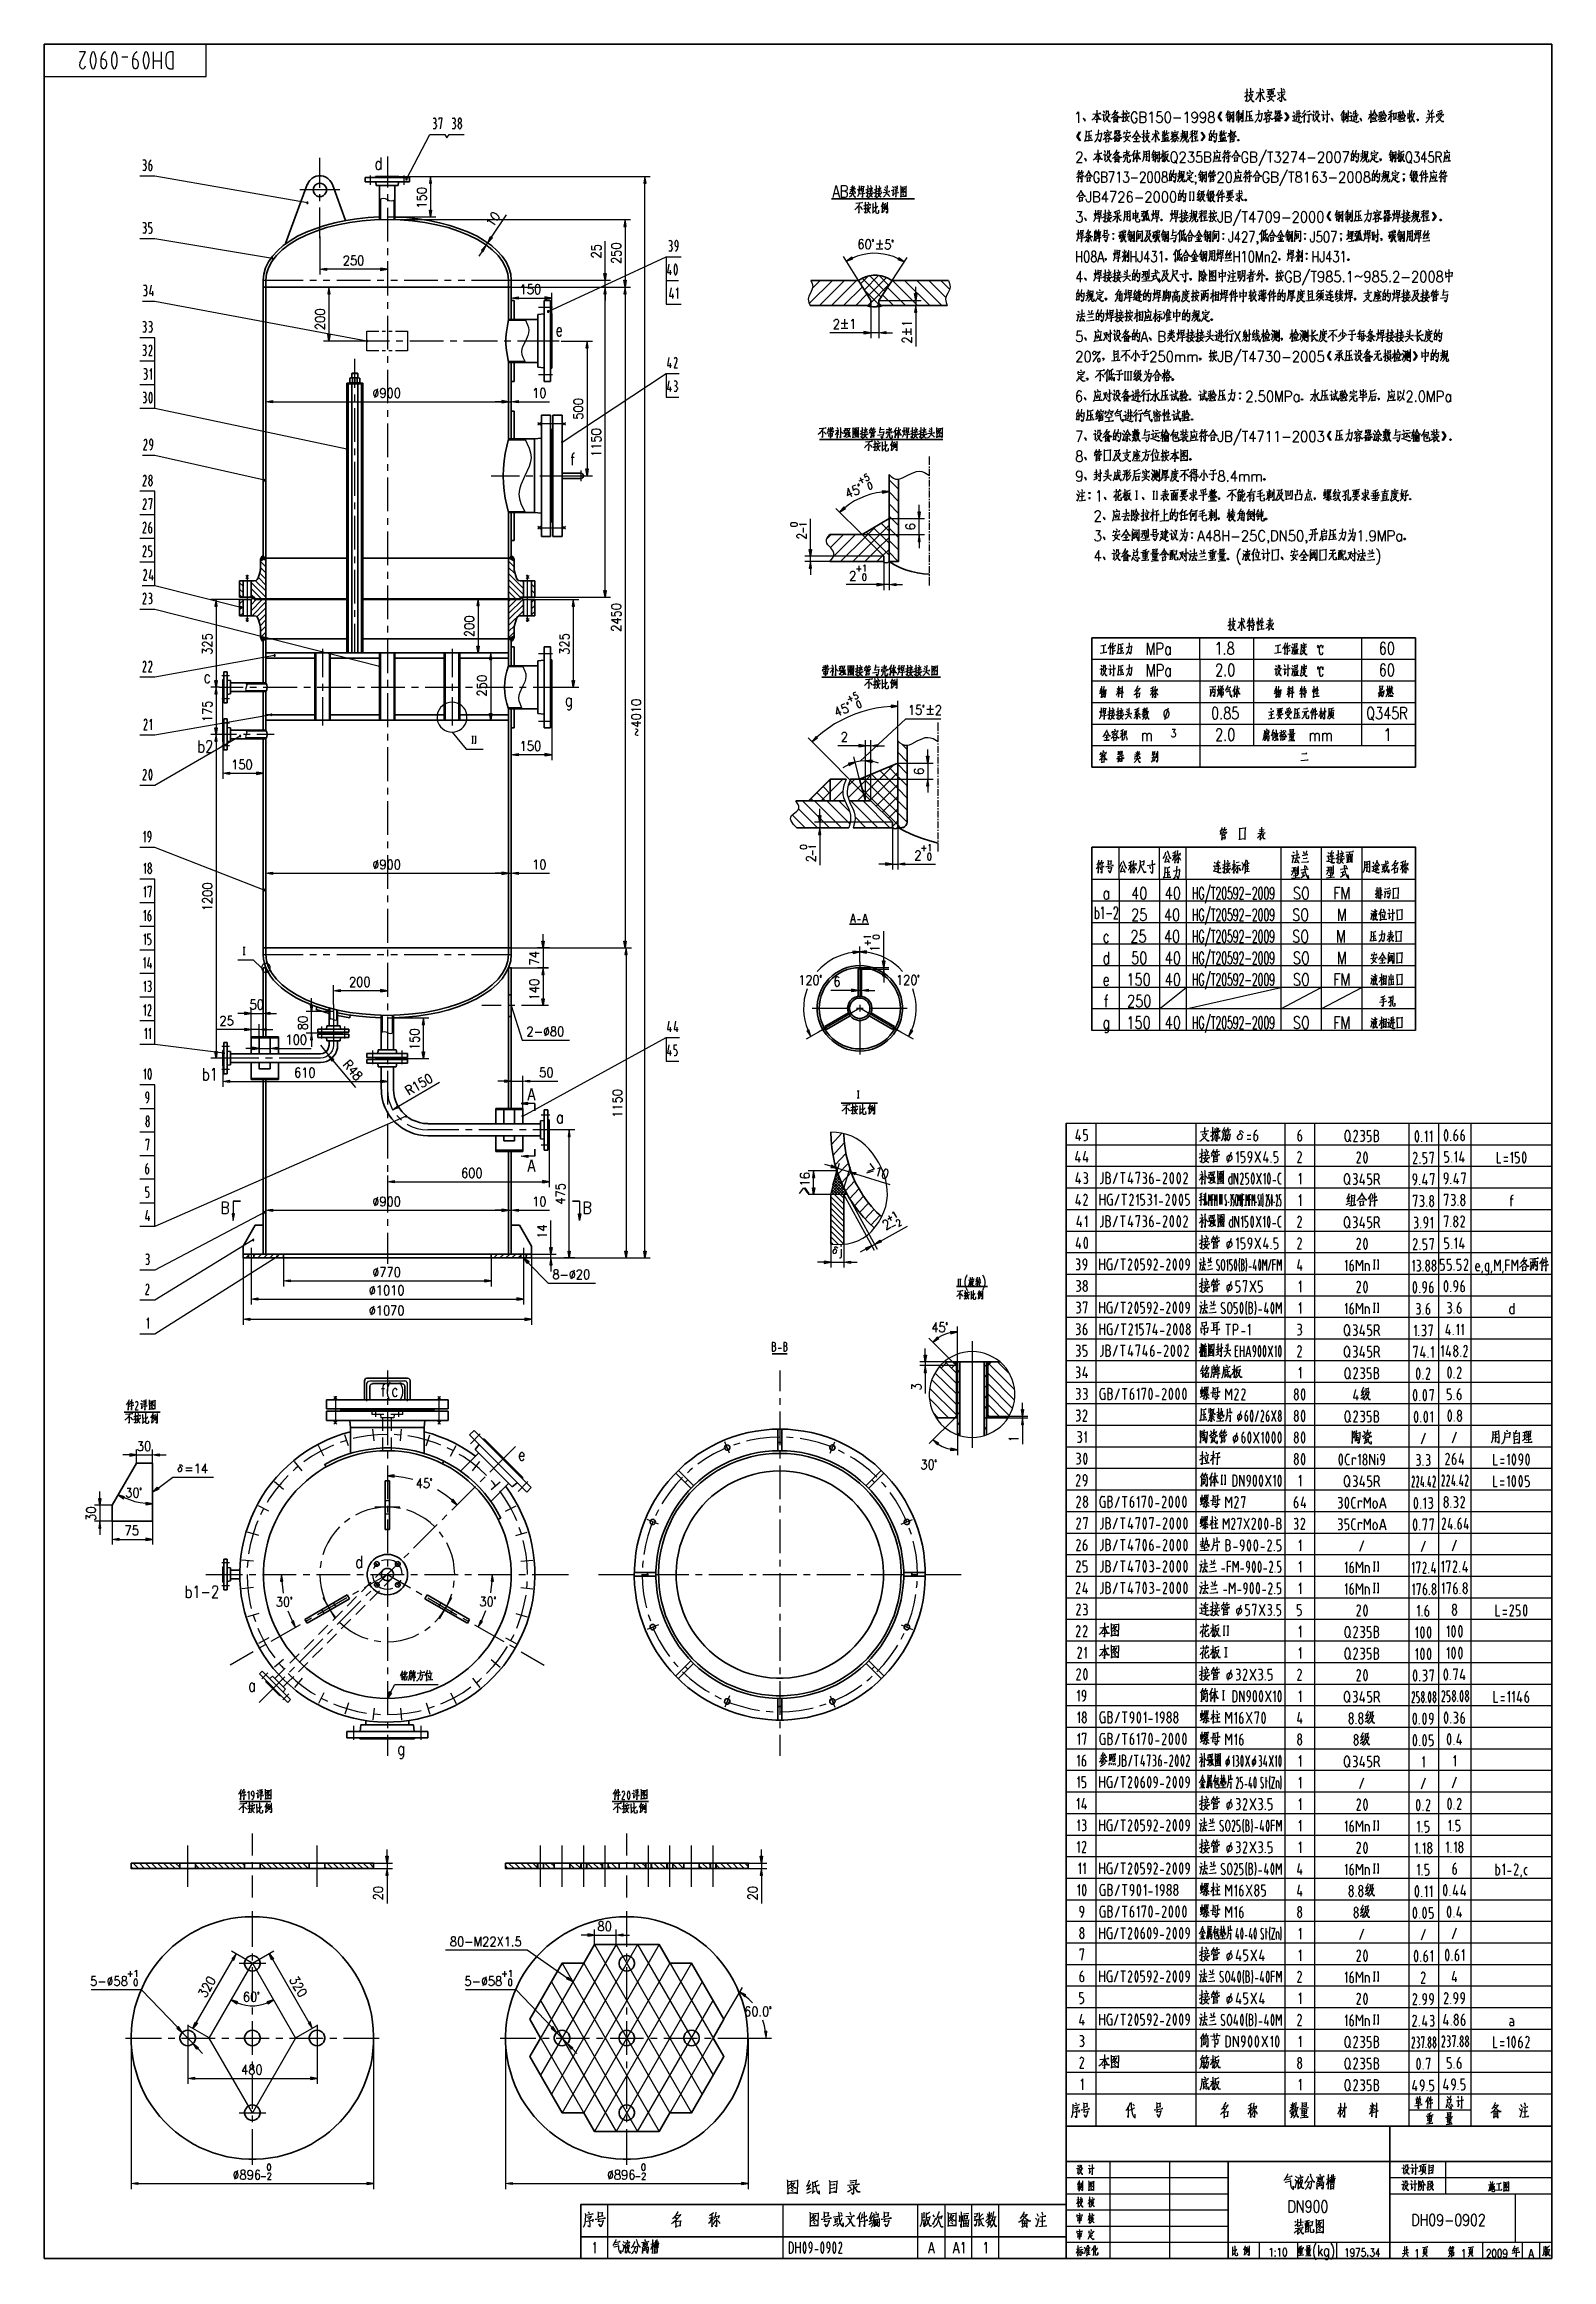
# Model space of a CAD drawing. Header units: millimetres. Extents: x -830 to 4759, y -3917 to 4295.
import ezdxf

# ---------------------------------------------------------------- set-up
doc = ezdxf.new("R2010")
doc.units = ezdxf.units.MM
doc.layers.add('1', color=7, linetype='Continuous')

msp = doc.modelspace()

# ---------------------------------------------------------------- hatches: boundary and pattern name
h = msp.add_hatch(color=0)
h.dxf.hatch_style = 2
h.paths.add_polyline_path([(442, 3802.8), (440, 3804.1), (440, 3806.7), (442, 3808), (444.6, 3806.7), (444.6, 3804.1)])
h = msp.add_hatch(color=0)
h.dxf.hatch_style = 2
h.paths.add_polyline_path([(597.7, 3780.6), (606.2, 3780.6), (601.6, 3805.4)])
h = msp.add_hatch(color=0)
h.dxf.hatch_style = 2
h.paths.add_polyline_path([(1392.6, 3780.6), (1401.1, 3780.6), (1396.5, 3805.4)])
h = msp.add_hatch(color=0)
h.dxf.hatch_style = 2
h.paths.add_polyline_path([(597.7, 3680.9), (606.2, 3680.9), (601.6, 3655.5)])
h = msp.add_hatch(color=0)
h.dxf.hatch_style = 2
h.paths.add_polyline_path([(1319, 3620.3), (1327.5, 3620.3), (1323.6, 3645.7)])
h = msp.add_hatch(color=0)
h.dxf.hatch_style = 2
h.paths.add_polyline_path([(791.2, 3532.3), (797.7, 3527.8), (808.2, 3551.2)])
h = msp.add_hatch(color=0)
h.dxf.hatch_style = 2
h.paths.add_polyline_path([(824.4, 3582.5), (831.6, 3578), (814, 3559.7)])
h = msp.add_hatch(color=0)
h.dxf.hatch_style = 2
h.paths.add_polyline_path([(216.5, 3465.9), (216.5, 3457.4), (191.7, 3461.3)])
h = msp.add_hatch(color=0)
h.dxf.hatch_style = 2
h.paths.add_polyline_path([(416.5, 3465.9), (416.5, 3457.4), (442, 3461.3)])
h = msp.add_hatch(color=0)
h.dxf.hatch_style = 2
h.paths.add_polyline_path([(2168, 3499.8), (2164.1, 3506.9), (2144.6, 3491.3)])
h = msp.add_hatch(color=0)
h.dxf.hatch_style = 2
h.paths.add_polyline_path([(2338.8, 3504.3), (2334.2, 3497.2), (2358.3, 3488.7)])
h = msp.add_hatch(color=0)
h.dxf.hatch_style = 2
h.paths.add_polyline_path([(221.1, 3370.8), (229.5, 3370.8), (225, 3395.5)])
h = msp.add_hatch(color=0)
h.dxf.hatch_style = 2
h.paths.add_polyline_path([(1244.7, 3445.7), (1253.2, 3445.7), (1249.3, 3420.9)])
h = msp.add_hatch(color=0)
h.dxf.hatch_style = 2
h.paths.add_polyline_path([(1244.7, 3370.8), (1253.2, 3370.8), (1249.3, 3395.5)])
h = msp.add_hatch(color=0)
h.dxf.hatch_style = 2
h.paths.add_polyline_path([(1244.7, 3370.8), (1253.2, 3370.8), (1249.3, 3395.5)])
h = msp.add_hatch(color=0)
h.dxf.hatch_style = 2
h.paths.add_polyline_path([(1319, 3420.9), (1327.5, 3420.9), (1323.6, 3395.5)])
h = msp.add_hatch(color=0)
h.dxf.hatch_style = 2
h.paths.add_polyline_path([(1319, 3370.8), (1327.5, 3370.8), (1323.6, 3395.5)])
h = msp.add_hatch(color=0)
h.dxf.hatch_style = 2
h.paths.add_polyline_path([(2396.8, 3371.4), (2405.2, 3371.4), (2401.3, 3346)])
h = msp.add_hatch(color=0)
h.dxf.hatch_style = 2
h.paths.add_polyline_path([(926.7, 3359), (926.7, 3350.6), (901.3, 3354.5)])
h = msp.add_hatch(color=0)
h.dxf.hatch_style = 2
h.paths.add_polyline_path([(1026.4, 3359), (1026.4, 3350.6), (1051.2, 3354.5)])
h = msp.add_hatch(color=0)
h.dxf.hatch_style = 2
h.paths.add_polyline_path([(2396.8, 3302.3), (2405.2, 3302.3), (2401.3, 3327.1)])
h = msp.add_hatch(color=0)
h.dxf.hatch_style = 2
h.paths.add_polyline_path([(221.1, 3220.9), (229.5, 3220.9), (225, 3195.5)])
h = msp.add_hatch(color=0)
h.dxf.hatch_style = 2
h.paths.add_polyline_path([(2209.1, 3230.7), (2209.1, 3222.2), (2234.5, 3226.1)])
h = msp.add_hatch(color=0)
h.dxf.hatch_style = 2
h.paths.add_polyline_path([(2289.9, 3230.7), (2289.9, 3222.2), (2264.5, 3226.1)])
h = msp.add_hatch(color=0)
h.dxf.hatch_style = 2
h.paths.add_polyline_path([(1051.2, 3192.9), (1049.2, 3194.2), (1049.2, 3196.8), (1051.2, 3198.1), (1053.8, 3196.8), (1053.8, 3194.2)])
h = msp.add_hatch(color=0)
h.dxf.hatch_style = 2
h.paths.add_polyline_path([(1178.3, 3170.7), (1186.7, 3170.7), (1182.2, 3195.5)])
h = msp.add_hatch(color=0)
h.dxf.hatch_style = 2
h.paths.add_polyline_path([(321.4, 3037.1), (319.5, 3038.4), (319.5, 3041), (321.4, 3042.3), (324, 3041), (324, 3038.4)])
h = msp.add_hatch(color=0)
h.dxf.hatch_style = 2
h.paths.add_polyline_path([(16.5, 2974.6), (16.5, 2966.1), (-8.3, 2970)])
h = msp.add_hatch(color=0)
h.dxf.hatch_style = 2
h.paths.add_polyline_path([(866.8, 2974.6), (866.8, 2966.1), (891.6, 2970)])
h = msp.add_hatch(color=0)
h.dxf.hatch_style = 2
h.paths.add_polyline_path([(866.8, 2974.6), (866.8, 2966.1), (891.6, 2970)])
h = msp.add_hatch(color=0)
h.dxf.hatch_style = 2
h.paths.add_polyline_path([(926.7, 2974.6), (926.7, 2966.1), (901.3, 2970)])
h = msp.add_hatch(color=0)
h.dxf.hatch_style = 2
h.paths.add_polyline_path([(1178.3, 2721.1), (1186.7, 2721.1), (1182.2, 2695.7)])
h = msp.add_hatch(color=0)
h.dxf.hatch_style = 2
h.paths.add_polyline_path([(2276.9, 2640.3), (2277.5, 2631.8), (2302.3, 2637.1)])
h = msp.add_hatch(color=0)
h.dxf.hatch_style = 2
h.paths.add_polyline_path([(2140, 2575.1), (2134.2, 2581), (2118.5, 2561.5)])
h = msp.add_hatch(color=0)
h.dxf.hatch_style = 2
h.paths.add_polyline_path([(2409.8, 2562.8), (2417.6, 2562.8), (2413.7, 2538)])
h = msp.add_hatch(color=0)
h.dxf.hatch_style = 2
h.paths.add_polyline_path([(2409.8, 2452.6), (2417.6, 2452.6), (2413.7, 2478.1)])
h = msp.add_hatch(color=0)
h.dxf.hatch_style = 2
h.paths.add_polyline_path([(2005.8, 2422.7), (2014.3, 2422.7), (2010.4, 2397.9)])
h = msp.add_hatch(color=0)
h.dxf.hatch_style = 2
h.paths.add_polyline_path([(2005.8, 2353), (2014.3, 2353), (2010.4, 2377.7)])
h = msp.add_hatch(color=0)
h.dxf.hatch_style = 2
h.paths.add_polyline_path([(-197.3, 2212.2), (-188.8, 2212.2), (-192.7, 2237)])
h = msp.add_hatch(color=0)
h.dxf.hatch_style = 2
h.paths.add_polyline_path([(-52, 2241.5), (-52.6, 2242.2), (-52.6, 2243.5), (-52, 2244.1), (-50.7, 2243.5), (-50.7, 2242.2)])
h = msp.add_hatch(color=0)
h.dxf.hatch_style = 2
h.paths.add_polyline_path([(773.6, 2214.8), (782.1, 2214.8), (778.2, 2240.2)])
h = msp.add_hatch(color=0)
h.dxf.hatch_style = 2
h.paths.add_polyline_path([(1127.4, 2212.2), (1135.3, 2212.2), (1131.3, 2237)])
h = msp.add_hatch(color=0)
h.dxf.hatch_style = 2
h.paths.add_polyline_path([(1244.7, 2270.9), (1253.2, 2270.9), (1249.3, 2246.1)])
h = msp.add_hatch(color=0)
h.dxf.hatch_style = 2
h.paths.add_polyline_path([(2257.3, 2296.3), (2257.3, 2287.8), (2282.1, 2292.4)])
h = msp.add_hatch(color=0)
h.dxf.hatch_style = 2
h.paths.add_polyline_path([(2327, 2296.3), (2327, 2287.8), (2302.3, 2292.4)])
h = msp.add_hatch(color=0)
h.dxf.hatch_style = 2
h.paths.add_polyline_path([(773.6, 2064.9), (782.1, 2064.9), (778.2, 2040.2)])
h = msp.add_hatch(color=0)
h.dxf.hatch_style = 2
h.paths.add_polyline_path([(3894.8, 2061.7), (3894.1, 2062.3), (3894.1, 2063.6), (3894.8, 2064.3), (3896.1, 2063.6), (3896.1, 2062.3)])
h = msp.add_hatch(color=0)
h.dxf.hatch_style = 2
h.paths.add_polyline_path([(821.2, 2014.8), (829.7, 2014.8), (825.1, 2040.2)])
h = msp.add_hatch(color=0)
h.dxf.hatch_style = 2
h.paths.add_polyline_path([(3895.4, 1982.2), (3894.8, 1982.8), (3894.8, 1984.1), (3895.4, 1984.8), (3896.7, 1984.1), (3896.7, 1982.8)])
h = msp.add_hatch(color=0)
h.dxf.hatch_style = 2
h.paths.add_polyline_path([(-197.3, 1937.2), (-188.8, 1937.2), (-192.7, 1911.8)])
h = msp.add_hatch(color=0)
h.dxf.hatch_style = 2
h.paths.add_polyline_path([(-197.3, 1887.1), (-188.8, 1887.1), (-192.7, 1911.8)])
h = msp.add_hatch(color=0)
h.dxf.hatch_style = 2
h.paths.add_polyline_path([(-167.9, 1909.2), (-169.9, 1910.5), (-169.9, 1913.1), (-167.9, 1914.4), (-165.3, 1913.1), (-165.3, 1910.5)])
h = msp.add_hatch(color=0)
h.dxf.hatch_style = 2
h.paths.add_polyline_path([(1051.2, 1909.2), (1049.2, 1910.5), (1049.2, 1913.1), (1051.2, 1914.4), (1053.8, 1913.1), (1053.8, 1910.5)])
h = msp.add_hatch(color=0)
h.dxf.hatch_style = 2
h.paths.add_polyline_path([(1127.4, 1937.2), (1135.3, 1937.2), (1131.3, 1911.8)])
h = msp.add_hatch(color=0)
h.dxf.hatch_style = 2
h.paths.add_polyline_path([(821.2, 1814.7), (829.7, 1814.7), (825.1, 1790)])
h = msp.add_hatch(color=0)
h.dxf.hatch_style = 2
h.paths.add_polyline_path([(2309.4, 1845.4), (2309.4, 1836.9), (2334.2, 1842.1)])
h = msp.add_hatch(color=0)
h.dxf.hatch_style = 2
h.paths.add_polyline_path([(-197.3, 1762), (-188.8, 1762), (-192.7, 1737.2)])
h = msp.add_hatch(color=0)
h.dxf.hatch_style = 2
h.paths.add_polyline_path([(-197.3, 1711.8), (-188.8, 1711.8), (-192.7, 1737.2)])
h = msp.add_hatch(color=0)
h.dxf.hatch_style = 2
h.paths.add_polyline_path([(-167.9, 1734.6), (-169.9, 1735.9), (-169.9, 1738.5), (-167.9, 1739.8), (-165.3, 1738.5), (-165.3, 1735.9)])
h = msp.add_hatch(color=0)
h.dxf.hatch_style = 2
h.paths.add_polyline_path([(2037.1, 1724.2), (2031.2, 1730), (2015.6, 1709.8)])
h = msp.add_hatch(color=0)
h.dxf.hatch_style = 2
h.paths.add_polyline_path([(926.7, 1666.2), (926.7, 1657.7), (901.3, 1661.6)])
h = msp.add_hatch(color=0)
h.dxf.hatch_style = 2
h.paths.add_polyline_path([(1026.4, 1666.2), (1026.4, 1657.7), (1051.2, 1661.6)])
h = msp.add_hatch(color=0)
h.dxf.hatch_style = 2
h.paths.add_polyline_path([(2189.5, 1700), (2189.5, 1691.6), (2214.3, 1695.5)])
h = msp.add_hatch(color=0)
h.dxf.hatch_style = 2
h.paths.add_polyline_path([(2259.3, 1700), (2259.3, 1691.6), (2234.5, 1695.5)])
h = msp.add_hatch(color=0)
h.dxf.hatch_style = 2
h.paths.add_polyline_path([(2441.1, 1656.4), (2449.5, 1656.4), (2445.6, 1631)])
h = msp.add_hatch(color=0)
h.dxf.hatch_style = 2
h.paths.add_polyline_path([(-143.2, 1597.1), (-143.2, 1588.6), (-167.9, 1593.2)])
h = msp.add_hatch(color=0)
h.dxf.hatch_style = 2
h.paths.add_polyline_path([(-43.5, 1597.1), (-43.5, 1588.6), (-18.1, 1593.2)])
h = msp.add_hatch(color=0)
h.dxf.hatch_style = 2
h.paths.add_polyline_path([(2151.1, 1630.3), (2154.4, 1621.9), (2175.9, 1634.9)])
h = msp.add_hatch(color=0)
h.dxf.hatch_style = 2
h.paths.add_polyline_path([(2239.1, 1633.6), (2239.7, 1641.4), (2214.3, 1639.5)])
h = msp.add_hatch(color=0)
h.dxf.hatch_style = 2
h.paths.add_polyline_path([(2441.1, 1546.3), (2449.5, 1546.3), (2445.6, 1571)])
h = msp.add_hatch(color=0)
h.dxf.hatch_style = 2
h.paths.add_polyline_path([(2041, 1436.2), (2049.5, 1436.2), (2045.5, 1411.4)])
h = msp.add_hatch(color=0)
h.dxf.hatch_style = 2
h.paths.add_polyline_path([(2041, 1366.4), (2049.5, 1366.4), (2045.5, 1391.2)])
h = msp.add_hatch(color=0)
h.dxf.hatch_style = 2
h.paths.add_polyline_path([(2289.2, 1260.9), (2289.2, 1252.4), (2314.7, 1256.3)])
h = msp.add_hatch(color=0)
h.dxf.hatch_style = 2
h.paths.add_polyline_path([(2359.6, 1260.9), (2359.6, 1252.4), (2334.2, 1256.3)])
h = msp.add_hatch(color=0)
h.dxf.hatch_style = 2
h.paths.add_polyline_path([(16.5, 1226.3), (16.5, 1217.9), (-8.3, 1222.4)])
h = msp.add_hatch(color=0)
h.dxf.hatch_style = 2
h.paths.add_polyline_path([(866.8, 1226.3), (866.8, 1217.9), (891.6, 1222.4)])
h = msp.add_hatch(color=0)
h.dxf.hatch_style = 2
h.paths.add_polyline_path([(866.8, 1226.3), (866.8, 1218.5), (891.6, 1222.4)])
h = msp.add_hatch(color=0)
h.dxf.hatch_style = 2
h.paths.add_polyline_path([(926.7, 1226.3), (926.7, 1218.5), (901.3, 1222.4)])
h = msp.add_hatch(color=0)
h.dxf.hatch_style = 2
h.paths.add_polyline_path([(1014.7, 970.9), (1023.2, 970.9), (1019.3, 946.1)])
h = msp.add_hatch(color=0)
h.dxf.hatch_style = 2
h.paths.add_polyline_path([(1319, 970.9), (1327.5, 970.9), (1323.6, 946.1)])
h = msp.add_hatch(color=0)
h.dxf.hatch_style = 2
h.paths.add_polyline_path([(1322.9, 921.4), (1331.4, 921.4), (1327.5, 946.1)])
h = msp.add_hatch(color=0)
h.dxf.hatch_style = 2
h.paths.add_polyline_path([(2168, 933.8), (2168.7, 925.3), (2193.5, 931.2)])
h = msp.add_hatch(color=0)
h.dxf.hatch_style = 2
h.paths.add_polyline_path([(2218.2, 925.9), (2218.2, 934.4), (2193.5, 931.8)])
h = msp.add_hatch(color=0)
h.dxf.hatch_style = 2
h.paths.add_polyline_path([(1014.7, 847.1), (1023.2, 847.1), (1019.3, 872.5)])
h = msp.add_hatch(color=0)
h.dxf.hatch_style = 2
h.paths.add_polyline_path([(1014.7, 847.1), (1023.2, 847.1), (1019.3, 872.5)])
h = msp.add_hatch(color=0)
h.dxf.hatch_style = 2
h.paths.add_polyline_path([(2277.5, 897.9), (2286, 897.9), (2282.1, 873.2)])
h = msp.add_hatch(color=0)
h.dxf.hatch_style = 2
h.paths.add_polyline_path([(2277.5, 842.5), (2286, 842.5), (2282.1, 867.3)])
h = msp.add_hatch(color=0)
h.dxf.hatch_style = 2
h.paths.add_polyline_path([(266.7, 791.7), (266.7, 783.2), (241.9, 787.2)])
h = msp.add_hatch(color=0)
h.dxf.hatch_style = 2
h.paths.add_polyline_path([(416.5, 791.7), (416.5, 783.2), (442, 787.2)])
h = msp.add_hatch(color=0)
h.dxf.hatch_style = 2
h.paths.add_polyline_path([(1014.7, 757.2), (1023.2, 757.2), (1019.3, 732.4)])
h = msp.add_hatch(color=0)
h.dxf.hatch_style = 2
h.paths.add_polyline_path([(2162.2, 792.4), (2162.2, 784.6), (2187.6, 788.5)])
h = msp.add_hatch(color=0)
h.dxf.hatch_style = 2
h.paths.add_polyline_path([(2224.1, 792.4), (2224.1, 784.6), (2199.3, 788.5)])
h = msp.add_hatch(color=0)
h.dxf.hatch_style = 2
h.paths.add_polyline_path([(-87.1, 707.7), (-87.1, 699.2), (-62.4, 703.1)])
h = msp.add_hatch(color=0)
h.dxf.hatch_style = 2
h.paths.add_polyline_path([(6.7, 707.7), (6.7, 699.2), (-18.1, 703.1)])
h = msp.add_hatch(color=0)
h.dxf.hatch_style = 2
h.paths.add_polyline_path([(156.6, 734.4), (165, 734.4), (161.1, 709.6)])
h = msp.add_hatch(color=0)
h.dxf.hatch_style = 2
h.paths.add_polyline_path([(571, 661.4), (579.4, 661.4), (575.5, 686.2)])
h = msp.add_hatch(color=0)
h.dxf.hatch_style = 2
h.paths.add_polyline_path([(-87.1, 647.1), (-87.1, 639.2), (-62.4, 643.2)])
h = msp.add_hatch(color=0)
h.dxf.hatch_style = 2
h.paths.add_polyline_path([(-57.8, 578), (-57.8, 569.5), (-33.1, 573.4)])
h = msp.add_hatch(color=0)
h.dxf.hatch_style = 2
h.paths.add_polyline_path([(-7.7, 647.1), (-7.7, 639.2), (-33.1, 643.2)])
h = msp.add_hatch(color=0)
h.dxf.hatch_style = 2
h.paths.add_polyline_path([(32.1, 578), (32.1, 569.5), (7.3, 573.4)])
h = msp.add_hatch(color=0)
h.dxf.hatch_style = 2
h.paths.add_polyline_path([(156.6, 604.7), (165, 604.7), (161.1, 629.5)])
h = msp.add_hatch(color=0)
h.dxf.hatch_style = 2
h.paths.add_polyline_path([(2004.5, 641.9), (1997.3, 637.9), (2012.3, 617.7)])
h = msp.add_hatch(color=0)
h.dxf.hatch_style = 2
h.paths.add_polyline_path([(2389.6, 637.9), (2382.4, 641.9), (2374.6, 617.1)])
h = msp.add_hatch(color=0)
h.dxf.hatch_style = 2
h.paths.add_polyline_path([(-197.3, 562.4), (-188.8, 562.4), (-192.7, 537.6)])
h = msp.add_hatch(color=0)
h.dxf.hatch_style = 2
h.paths.add_polyline_path([(243.9, 531.7), (237.4, 526.5), (224.3, 548.7)])
h = msp.add_hatch(color=0)
h.dxf.hatch_style = 2
h.paths.add_polyline_path([(571, 561.1), (579.4, 561.1), (575.5, 536.3)])
h = msp.add_hatch(color=0)
h.dxf.hatch_style = 2
h.paths.add_polyline_path([(-143.2, 455.5), (-143.2, 447), (-167.9, 450.9)])
h = msp.add_hatch(color=0)
h.dxf.hatch_style = 2
h.paths.add_polyline_path([(416.5, 455.5), (416.5, 447), (442, 450.9)])
h = msp.add_hatch(color=0)
h.dxf.hatch_style = 2
h.paths.add_polyline_path([(876.6, 456.1), (876.6, 447.7), (901.3, 452.2)])
h = msp.add_hatch(color=0)
h.dxf.hatch_style = 2
h.paths.add_polyline_path([(968.4, 456.1), (968.4, 447.7), (943.7, 452.2)])
h = msp.add_hatch(color=0)
h.dxf.hatch_style = 2
h.paths.add_polyline_path([(481.7, 361.7), (485.6, 354.5), (462.2, 346)])
h = msp.add_hatch(color=0)
h.dxf.hatch_style = 2
h.paths.add_polyline_path([(962.6, 364.9), (962.6, 372.7), (937.8, 368.8)])
h = msp.add_hatch(color=0)
h.dxf.hatch_style = 2
h.paths.add_polyline_path([(1041.4, 268.5), (1039.5, 269.8), (1039.5, 272.4), (1041.4, 273.7), (1044, 272.4), (1044, 269.8)])
h = msp.add_hatch(color=0)
h.dxf.hatch_style = 2
h.paths.add_polyline_path([(1111.8, 246.3), (1120.3, 246.3), (1115.7, 271.1)])
h = msp.add_hatch(color=0)
h.dxf.hatch_style = 2
h.paths.add_polyline_path([(962.6, 177.9), (962.6, 169.4), (937.8, 174)])
h = msp.add_hatch(color=0)
h.dxf.hatch_style = 2
h.paths.add_polyline_path([(466.7, 83.4), (466.7, 75), (442, 78.9)])
h = msp.add_hatch(color=0)
h.dxf.hatch_style = 2
h.paths.add_polyline_path([(1016.7, 83.4), (1016.7, 75), (1041.4, 78.9)])
h = msp.add_hatch(color=0)
h.dxf.hatch_style = 2
h.paths.add_polyline_path([(1156.1, 140.9), (1169.3, 140.9)])
h = msp.add_hatch(color=0)
h.dxf.hatch_style = 2
h.paths.add_polyline_path([(1159.2, 157.8), (1169.3, 157.8)])
h = msp.add_hatch(color=0)
h.dxf.hatch_style = 2
h.paths.add_polyline_path([(1170.7, 152.1), (1179.2, 152.1)])
h = msp.add_hatch(color=0)
h.dxf.hatch_style = 2
h.paths.add_polyline_path([(1174.1, 160.9), (1175.9, 160.9)])
h = msp.add_hatch(color=0)
h.dxf.hatch_style = 2
h.paths.add_polyline_path([(1180.8, 157.8), (1190.9, 157.8)])
h = msp.add_hatch(color=0)
h.dxf.hatch_style = 2
h.paths.add_polyline_path([(1180.8, 140.9), (1194.1, 140.9)])
h = msp.add_hatch(color=0)
h.dxf.hatch_style = 2
h.paths.add_polyline_path([(1197, 135.7), (1196.8, 135.7)])
h = msp.add_hatch(color=0)
h.dxf.hatch_style = 2
h.paths.add_polyline_path([(1293.7, 142.9), (1287.4, 142.9)])
h = msp.add_hatch(color=0)
h.dxf.hatch_style = 2
h.paths.add_polyline_path([(1341.9, 152.6), (1342.4, 152.6)])
h = msp.add_hatch(color=0)
h.dxf.hatch_style = 2
h.paths.add_polyline_path([(1358.8, 137.8), (1359, 137.8)])
h = msp.add_hatch(color=0)
h.dxf.hatch_style = 2
h.paths.add_polyline_path([(1381.3, 149.7), (1381.7, 149.5)])
h = msp.add_hatch(color=0)
h.dxf.hatch_style = 2
h.paths.add_polyline_path([(2018.2, 94.5), (2026.6, 94.5), (2022.1, 119.3)])
h = msp.add_hatch(color=0)
h.dxf.hatch_style = 2
h.paths.add_polyline_path([(2089.2, 140.1), (2086.6, 132.3), (2112, 129)])
h = msp.add_hatch(color=0)
h.dxf.hatch_style = 2
h.paths.add_polyline_path([(2178.5, 112.8), (2175.9, 104.3), (2153.7, 116)])
h = msp.add_hatch(color=0)
h.dxf.hatch_style = 2
h.paths.add_polyline_path([(2018.2, 56.1), (2026.6, 56.1), (2022.1, 31.3)])
h = msp.add_hatch(color=0)
h.dxf.hatch_style = 2
h.paths.add_polyline_path([(-124.9, -39.7), (-133.4, -39.7), (-129.5, -65.1)])
h = msp.add_hatch(color=0)
h.dxf.hatch_style = 2
h.paths.add_polyline_path([(16.5, -22.8), (16.5, -31.3), (-8.3, -26.7)])
h = msp.add_hatch(color=0)
h.dxf.hatch_style = 2
h.paths.add_polyline_path([(866.8, -22.8), (866.8, -31.3), (891.6, -26.7)])
h = msp.add_hatch(color=0)
h.dxf.hatch_style = 2
h.paths.add_polyline_path([(866.8, -22.8), (866.8, -31.3), (891.6, -26.7)])
h = msp.add_hatch(color=0)
h.dxf.hatch_style = 2
h.paths.add_polyline_path([(926.7, -22.8), (926.7, -31.3), (901.3, -26.7)])
h = msp.add_hatch(color=0)
h.dxf.hatch_style = 2
h.paths.add_polyline_path([(1150.2, -39.7), (1158.7, -39.7), (1154.2, -65.1)])
h = msp.add_hatch(color=0)
h.dxf.hatch_style = 2
h.paths.add_polyline_path([(2214.3, -166.8), (2218.9, -174), (2238.4, -158.3)])
h = msp.add_hatch(color=0)
h.dxf.hatch_style = 2
h.paths.add_polyline_path([(2268.4, -137.5), (2272.3, -144.6), (2248.2, -153.1)])
h = msp.add_hatch(color=0)
h.dxf.hatch_style = 2
h.paths.add_polyline_path([(961.3, -224.1), (946.3, -203.3), (967.1, -218.3)])
h = msp.add_hatch(color=0)
h.dxf.hatch_style = 2
h.paths.add_polyline_path([(1044, -164.8), (1052.5, -164.8), (1048.6, -189.6)])
h = msp.add_hatch(color=0)
h.dxf.hatch_style = 2
h.paths.add_polyline_path([(1044, -228.7), (1052.5, -228.7), (1048.6, -203.3)])
h = msp.add_hatch(color=0)
h.dxf.hatch_style = 2
h.paths.add_polyline_path([(1111.8, -178.5), (1120.3, -178.5), (1115.7, -203.3)])
h = msp.add_hatch(color=0)
h.dxf.hatch_style = 2
h.paths.add_polyline_path([(1322.9, -178.5), (1331.4, -178.5), (1327.5, -203.3)])
h = msp.add_hatch(color=0)
h.dxf.hatch_style = 2
h.paths.add_polyline_path([(1392.6, -178.5), (1401.1, -178.5), (1396.5, -203.3)])
h = msp.add_hatch(color=0)
h.dxf.hatch_style = 2
h.paths.add_polyline_path([(2061.8, -215), (2061.8, -223.5), (2086.6, -219.6)])
h = msp.add_hatch(color=0)
h.dxf.hatch_style = 2
h.paths.add_polyline_path([(2159.6, -215), (2159.6, -223.5), (2134.8, -219.6)])
h = msp.add_hatch(color=0)
h.dxf.hatch_style = 2
h.paths.add_polyline_path([(81.6, -284.7), (81.6, -292.5), (56.9, -288.6)])
h = msp.add_hatch(color=0)
h.dxf.hatch_style = 2
h.paths.add_polyline_path([(801.6, -284.7), (801.6, -292.5), (826.4, -288.6)])
h = msp.add_hatch(color=0)
h.dxf.hatch_style = 2
h.paths.add_polyline_path([(-38.3, -351.8), (-38.3, -359.7), (-63, -355.7)])
h = msp.add_hatch(color=0)
h.dxf.hatch_style = 2
h.paths.add_polyline_path([(921.5, -351.8), (921.5, -359.7), (946.3, -355.7)])
h = msp.add_hatch(color=0)
h.dxf.hatch_style = 2
h.paths.add_polyline_path([(-68.2, -426.8), (-68.2, -435.2), (-93, -430.7)])
h = msp.add_hatch(color=0)
h.dxf.hatch_style = 2
h.paths.add_polyline_path([(951.5, -426.8), (951.5, -435.2), (976.3, -430.7)])
h = msp.add_hatch(color=0)
h.dxf.hatch_style = 2
h.paths.add_polyline_path([(2530.3, -475.6), (2531, -484.1), (2555.7, -477.6)])
h = msp.add_hatch(color=0)
h.dxf.hatch_style = 2
h.paths.add_polyline_path([(2432.6, -564.3), (2440.4, -564.3), (2436.5, -589)])
h = msp.add_hatch(color=0)
h.dxf.hatch_style = 2
h.paths.add_polyline_path([(2486, -502.4), (2480.8, -496.5), (2463.9, -515.4)])
h = msp.add_hatch(color=0)
h.dxf.hatch_style = 2
h.paths.add_polyline_path([(2432.6, -628.1), (2440.4, -628.1), (2436.5, -602.7)])
h = msp.add_hatch(color=0)
h.dxf.hatch_style = 2
h.paths.add_polyline_path([(442, -770.2), (440, -768.9), (440, -766.3), (442, -765), (444.6, -766.3), (444.6, -768.9)])
h = msp.add_hatch(color=0)
h.dxf.hatch_style = 2
h.paths.add_polyline_path([(2792.9, -765.6), (2800.7, -765.6), (2796.8, -790.4)])
h = msp.add_hatch(color=0)
h.dxf.hatch_style = 2
h.paths.add_polyline_path([(2792.9, -820.3), (2800.7, -820.3), (2796.8, -795.6)])
h = msp.add_hatch(color=0)
h.dxf.hatch_style = 2
h.paths.add_polyline_path([(2481.5, -896.6), (2486.7, -890.1), (2464.5, -877.7)])
h = msp.add_hatch(color=0)
h.dxf.hatch_style = 2
h.paths.add_polyline_path([(-513.3, -929.8), (-513.3, -937.6), (-488.5, -933.7)])
h = msp.add_hatch(color=0)
h.dxf.hatch_style = 2
h.paths.add_polyline_path([(-403.8, -929.8), (-403.8, -937.6), (-428.6, -933.7)])
h = msp.add_hatch(color=0)
h.dxf.hatch_style = 2
h.paths.add_polyline_path([(872.7, -948.7), (870.7, -947.4), (870.7, -944.8), (872.7, -943.5), (875.3, -944.8), (875.3, -947.4)])
h = msp.add_hatch(color=0)
h.dxf.hatch_style = 2
h.paths.add_polyline_path([(2531, -908.3), (2530.3, -916.8), (2555.7, -914.8)])
h = msp.add_hatch(color=0)
h.dxf.hatch_style = 2
h.paths.add_polyline_path([(-405.8, -1060.1), (-428.6, -1071.9), (-411, -1053.6)])
h = msp.add_hatch(color=0)
h.dxf.hatch_style = 2
h.paths.add_polyline_path([(466.7, -1015.8), (466.7, -1007.3), (442, -1011.3)])
h = msp.add_hatch(color=0)
h.dxf.hatch_style = 2
h.paths.add_polyline_path([(-628, -1094.7), (-620.2, -1094.7), (-624.1, -1119.4)])
h = msp.add_hatch(color=0)
h.dxf.hatch_style = 2
h.paths.add_polyline_path([(-536.1, -1096), (-532.2, -1088.8), (-556.3, -1081)])
h = msp.add_hatch(color=0)
h.dxf.hatch_style = 2
h.paths.add_polyline_path([(-453.3, -1109.6), (-454, -1118.1), (-428.6, -1114.9)])
h = msp.add_hatch(color=0)
h.dxf.hatch_style = 2
h.paths.add_polyline_path([(685, -1097.9), (679.8, -1104.4), (700.6, -1118.1)])
h = msp.add_hatch(color=0)
h.dxf.hatch_style = 2
h.paths.add_polyline_path([(-628, -1204.8), (-620.2, -1204.8), (-624.1, -1179.4)])
h = msp.add_hatch(color=0)
h.dxf.hatch_style = 2
h.paths.add_polyline_path([(-553.7, -1241.9), (-553.7, -1250.4), (-578.5, -1246.5)])
h = msp.add_hatch(color=0)
h.dxf.hatch_style = 2
h.paths.add_polyline_path([(-453.3, -1241.9), (-453.3, -1250.4), (-428.6, -1246.5)])
h = msp.add_hatch(color=0)
h.dxf.hatch_style = 2
h.paths.add_polyline_path([(-167.9, -1379.4), (-169.9, -1378.1), (-169.9, -1375.5), (-167.9, -1374.2), (-165.3, -1375.5), (-165.3, -1378.1)])
h = msp.add_hatch(color=0)
h.dxf.hatch_style = 2
h.paths.add_polyline_path([(45.8, -1401.6), (54.3, -1401.6), (49, -1376.8)])
h = msp.add_hatch(color=0)
h.dxf.hatch_style = 2
h.paths.add_polyline_path([(496.7, -1378.1), (496, -1377.5), (496, -1376.2), (496.7, -1375.5), (498, -1376.2), (498, -1377.5)])
h = msp.add_hatch(color=0)
h.dxf.hatch_style = 2
h.paths.add_polyline_path([(691.5, -1378.1), (690.9, -1377.5), (690.9, -1376.2), (691.5, -1375.5), (692.8, -1376.2), (692.8, -1377.5)])
h = msp.add_hatch(color=0)
h.dxf.hatch_style = 2
h.paths.add_polyline_path([(826.4, -1401.6), (834.9, -1401.6), (831, -1376.8)])
h = msp.add_hatch(color=0)
h.dxf.hatch_style = 2
h.paths.add_polyline_path([(961.3, -1378.1), (960.6, -1377.5), (960.6, -1376.2), (961.3, -1375.5), (962.6, -1376.2), (962.6, -1377.5)])
h = msp.add_hatch(color=0)
h.dxf.hatch_style = 2
h.paths.add_polyline_path([(2407.2, -1378.1), (2406.5, -1377.5), (2406.5, -1376.2), (2407.2, -1375.5), (2408.5, -1376.2), (2408.5, -1377.5)])
h = msp.add_hatch(color=0)
h.dxf.hatch_style = 2
h.paths.add_polyline_path([(94, -1548.8), (86.2, -1552.7), (101.8, -1572.9)])
h = msp.add_hatch(color=0)
h.dxf.hatch_style = 2
h.paths.add_polyline_path([(794.5, -1551.4), (787.3, -1547.5), (778.8, -1571)])
h = msp.add_hatch(color=0)
h.dxf.hatch_style = 2
h.paths.add_polyline_path([(17.8, -1803.6), (15.8, -1802.3), (15.8, -1799.7), (17.8, -1798.4), (20.4, -1799.7), (20.4, -1802.3)])
h = msp.add_hatch(color=0)
h.dxf.hatch_style = 2
h.paths.add_polyline_path([(456.9, -1816.6), (442, -1836.2), (449.8, -1812.1)])
h = msp.add_hatch(color=0)
h.dxf.hatch_style = 2
h.paths.add_polyline_path([(442, -1988.7), (440, -1987.4), (440, -1984.7), (442, -1983.4), (444.6, -1984.7), (444.6, -1987.4)])
h = msp.add_hatch(color=0)
h.dxf.hatch_style = 2
h.paths.add_polyline_path([(436.7, -2421.3), (445.2, -2421.3), (440.7, -2446.7)])
h = msp.add_hatch(color=0)
h.dxf.hatch_style = 2
h.paths.add_polyline_path([(1824.6, -2421.3), (1833.1, -2421.3), (1829.2, -2446.7)])
h = msp.add_hatch(color=0)
h.dxf.hatch_style = 2
h.paths.add_polyline_path([(436.7, -2491.7), (445.2, -2491.7), (440.7, -2466.3)])
h = msp.add_hatch(color=0)
h.dxf.hatch_style = 2
h.paths.add_polyline_path([(1180.9, -2467.6), (1180.2, -2466.9), (1180.2, -2465.6), (1180.9, -2465), (1182.2, -2465.6), (1182.2, -2466.9)])
h = msp.add_hatch(color=0)
h.dxf.hatch_style = 2
h.paths.add_polyline_path([(1824.6, -2491.7), (1833.1, -2491.7), (1829.2, -2466.3)])
h = msp.add_hatch(color=0)
h.dxf.hatch_style = 2
h.paths.add_polyline_path([(1184.8, -2709.3), (1184.8, -2717.1), (1209.5, -2713.2)])
h = msp.add_hatch(color=0)
h.dxf.hatch_style = 2
h.paths.add_polyline_path([(1314.4, -2709.3), (1314.4, -2717.1), (1289.7, -2713.2)])
h = msp.add_hatch(color=0)
h.dxf.hatch_style = 2
h.paths.add_polyline_path([(-134.7, -2802.5), (-127.5, -2806.4), (-119.1, -2783)])
h = msp.add_hatch(color=0)
h.dxf.hatch_style = 2
h.paths.add_polyline_path([(20.4, -2801.2), (12.5, -2805.8), (4.1, -2781.7)])
h = msp.add_hatch(color=0)
h.dxf.hatch_style = 2
h.paths.add_polyline_path([(1111.8, -2869.6), (1130, -2887.2), (1106.6, -2876.1)])
h = msp.add_hatch(color=0)
h.dxf.hatch_style = 2
h.paths.add_polyline_path([(-116.5, -2968.7), (-112.6, -2960.8), (-136.7, -2953.7)])
h = msp.add_hatch(color=0)
h.dxf.hatch_style = 2
h.paths.add_polyline_path([(-4.4, -2960.8), (-0.5, -2968.7), (20.4, -2953.7)])
h = msp.add_hatch(color=0)
h.dxf.hatch_style = 2
h.paths.add_polyline_path([(1766.7, -2941.9), (1771.2, -2934.8), (1747.8, -2924.4)])
h = msp.add_hatch(color=0)
h.dxf.hatch_style = 2
h.paths.add_polyline_path([(-270.2, -3036.4), (-262.4, -3040.3), (-278.7, -3059.9)])
h = msp.add_hatch(color=0)
h.dxf.hatch_style = 2
h.paths.add_polyline_path([(155.2, -3035.1), (148.1, -3039), (163.7, -3058.6)])
h = msp.add_hatch(color=0)
h.dxf.hatch_style = 2
h.paths.add_polyline_path([(-332.8, -3052.7), (-338.7, -3058.6), (-318.5, -3074.2)])
h = msp.add_hatch(color=0)
h.dxf.hatch_style = 2
h.paths.add_polyline_path([(-257.9, -3130.9), (-264.4, -3136.8), (-278.1, -3115.9)])
h = msp.add_hatch(color=0)
h.dxf.hatch_style = 2
h.paths.add_polyline_path([(1055.8, -3052.7), (1049.2, -3058.6), (1069.4, -3074.2)])
h = msp.add_hatch(color=0)
h.dxf.hatch_style = 2
h.paths.add_polyline_path([(1130, -3130.9), (1124.2, -3136.8), (1109.8, -3115.9)])
h = msp.add_hatch(color=0)
h.dxf.hatch_style = 2
h.paths.add_polyline_path([(1848.8, -3069.7), (1840.3, -3070.3), (1846.2, -3095.1)])
h = msp.add_hatch(color=0)
h.dxf.hatch_style = 2
h.paths.add_polyline_path([(-273.5, -3240.4), (-273.5, -3248.9), (-298.3, -3244.9)])
h = msp.add_hatch(color=0)
h.dxf.hatch_style = 2
h.paths.add_polyline_path([(156.6, -3240.4), (156.6, -3248.9), (181.3, -3244.9)])
h = msp.add_hatch(color=0)
h.dxf.hatch_style = 2
h.paths.add_polyline_path([(-483.3, -3630), (-483.3, -3638.5), (-508.1, -3634.6)])
h = msp.add_hatch(color=0)
h.dxf.hatch_style = 2
h.paths.add_polyline_path([(366.4, -3630), (366.4, -3638.5), (391.1, -3634.6)])
h = msp.add_hatch(color=0)
h.dxf.hatch_style = 2
h.paths.add_polyline_path([(904.6, -3630), (904.6, -3638.5), (879.8, -3634.6)])
h = msp.add_hatch(color=0)
h.dxf.hatch_style = 2
h.paths.add_polyline_path([(1754.9, -3630), (1754.9, -3638.5), (1779.7, -3634.6)])

# ---------------------------------------------------------------- linework, layer by layer
at = {"layer": '1', "color": 0, "lineweight": 25}
for points in [[(-830, 4175.5), (-229.8, 4175.5), (-229.8, 4295.4)], [(-697.7, 4226.3), (-676.8, 4268), (-699, 4268)], [(-697, 4225.7), (-699, 4221.1), (-699, 4216.5), (-697.7, 4212), (-695.1, 4208.1), (-691.8, 4205.5), (-687.9, 4204.8), (-683.4, 4206.1), (-679.5, 4210), (-677.5, 4215.2)], [(-654, 4264.1), (-657.9, 4253), (-659.9, 4241.9), (-659.9, 4230.2), (-657.9, 4219.1), (-654, 4208.1), (-652.1, 4205.5), (-648.8, 4204.8), (-645.6, 4205.5), (-643.6, 4208.1), (-639.7, 4219.1), (-637.7, 4230.2), (-637.7, 4241.9), (-639.7, 4253), (-643.6, 4264.1), (-645.6, 4266.7), (-648.8, 4267.4), (-652.1, 4266.7), (-654, 4264.1)], [(-609.7, 4240), (-620.8, 4240)], [(-620.8, 4238), (-620.8, 4219.1)], [(-620.8, 4219.1), (-620.2, 4214.6), (-618.2, 4210.7), (-615.6, 4207.4), (-611.7, 4205.5), (-607.8, 4205.5), (-603.9, 4207.4), (-601.3, 4210.7), (-599.3, 4214.6), (-598.7, 4219.1)], [(-603.2, 4267.4), (-609.1, 4264.1), (-613.6, 4258.9), (-616.9, 4253), (-619.5, 4245.9), (-620.2, 4238)], [(-598.7, 4225.7), (-599.3, 4230.9), (-601.9, 4235.4), (-605.2, 4238), (-609.7, 4239.3)], [(-598.7, 4219.1), (-598.7, 4225.7)], [(-564.8, 4264.1), (-566.7, 4266.7), (-570, 4267.4), (-573.2, 4266.7), (-575.2, 4264.1), (-579.1, 4253), (-581.1, 4241.9), (-581.1, 4230.2), (-579.1, 4219.1), (-575.2, 4208.1), (-573.2, 4205.5), (-570, 4204.8), (-566.7, 4205.5), (-564.8, 4208.1)], [(-565.4, 4208.1), (-561.5, 4219.1), (-559.6, 4230.2), (-559.6, 4241.9), (-561.5, 4253), (-565.4, 4264.1)], [(-519.8, 4247.2), (-542, 4247.2)], [(-485.9, 4267.4), (-491.8, 4264.1), (-496.4, 4258.9), (-499.6, 4253), (-502.2, 4245.9), (-502.9, 4238)], [(-491.8, 4240), (-502.9, 4240)], [(-502.9, 4238), (-502.9, 4219.1)], [(-502.9, 4219.1), (-502.2, 4214.6), (-500.3, 4210.7), (-497.7, 4207.4), (-493.7, 4205.5), (-489.8, 4205.5), (-485.9, 4207.4), (-483.3, 4210.7), (-481.4, 4214.6), (-480.7, 4219.1)], [(-480.7, 4225.7), (-481.4, 4230.9), (-484, 4235.4), (-487.2, 4238), (-491.8, 4239.3)], [(-480.7, 4219.1), (-480.7, 4225.7)], [(-457.3, 4264.1), (-461.2, 4253), (-463.1, 4241.9), (-463.1, 4230.2), (-461.2, 4219.1), (-457.3, 4208.1)], [(-447.5, 4264.1), (-449.4, 4266.7), (-452.7, 4267.4), (-456, 4266.7), (-457.9, 4264.1)], [(-457.9, 4208.1), (-456, 4205.5), (-452.7, 4204.8), (-449.4, 4205.5), (-447.5, 4208.1), (-443.6, 4219.1), (-441.6, 4230.2), (-441.6, 4241.9), (-443.6, 4253), (-447.5, 4264.1)], [(-424.7, 4204.8), (-424.7, 4268)], [(-396.7, 4232.8), (-424.7, 4232.8)], [(-396.7, 4268), (-396.7, 4204.8)], [(-379.7, 4248.5), (-379.7, 4224.3)], [(-364.1, 4267.4), (-368.6, 4266.7), (-373.2, 4263.4), (-376.5, 4259.5), (-378.4, 4254.3), (-379.1, 4248.5)], [(-379.1, 4224.3), (-378.4, 4218.5), (-376.5, 4213.3), (-373.2, 4209.4), (-368.6, 4206.1), (-364.1, 4205.5)], [(-351.7, 4268), (-364.1, 4268)], [(-364.1, 4204.8), (-351.7, 4204.8), (-351.7, 4268)], [(3619.8, 4100.5), (3633.5, 4109.7)], [(3620.5, 4114.9), (3632.8, 4118.1)], [(3627.6, 4131.8), (3628.3, 4129.2), (3627.6, 4088.2), (3627.6, 4085.6), (3627, 4083), (3623.1, 4088.2), (3627, 4084.3)], [(3636.1, 4107.1), (3649.8, 4109), (3649.1, 4110.3), (3647.8, 4107.7), (3646.5, 4103.8), (3645.2, 4099.9), (3643.3, 4097.3), (3642, 4094.7), (3640, 4092.1), (3638.1, 4088.8), (3636.1, 4086.9), (3633.5, 4084.3), (3632.2, 4083), (3629.6, 4081.6)], [(3635.4, 4116.8), (3653, 4119.4), (3651.1, 4120.1), (3649.8, 4118.8)], [(3641.3, 4133.1), (3642.6, 4131.2), (3642.6, 4131.8), (3642, 4108.4)], [(3675.8, 4115.5), (3672.6, 4107.7), (3671.9, 4106.4), (3670, 4103.2), (3666.7, 4097.3), (3663.5, 4093.4), (3660.2, 4090.1)], [(3662.8, 4114.9), (3692.8, 4118.1), (3691.5, 4118.8), (3688.9, 4118.1)], [(3676.5, 4133.1), (3677.8, 4130.5), (3677.8, 4131.8), (3677.8, 4082.3), (3677.1, 4084.9), (3677.8, 4091.4)], [(3679.1, 4116.8), (3690.2, 4092.7), (3695.4, 4091.4), (3690.2, 4093.4), (3688.2, 4096.6)], [(3683.7, 4129.2), (3686.3, 4127.3), (3687.6, 4124.7), (3688.9, 4122.7)], [(3702.6, 4127.9), (3703.9, 4127.3), (3705.2, 4127.9), (3731.9, 4130.5), (3730.6, 4130.5), (3727.3, 4129.9)], [(3706.5, 4122.7), (3707.1, 4119.4), (3707.8, 4107.7), (3707.1, 4109.7), (3728, 4112.3), (3726.7, 4112.3), (3727.3, 4123.3), (3728, 4122), (3707.8, 4120.1)], [(3716.2, 4109.7), (3716.2, 4108.4), (3711, 4095.3), (3713, 4094), (3719.5, 4090.8), (3724.7, 4088.2), (3726.7, 4086.2), (3728, 4084.3)], [(3712.3, 4127.3), (3713.6, 4125.3), (3713.6, 4110.3)], [(3719.5, 4127.3), (3720.2, 4126), (3719.5, 4111)], [(3742.3, 4116.2), (3743, 4115.5), (3744.3, 4115.5), (3771, 4118.8), (3769, 4118.8), (3765.1, 4118.1)], [(3744.9, 4111), (3748.8, 4107.7), (3750.1, 4105.1)], [(3754.7, 4132.5), (3757.3, 4129.2), (3756.6, 4129.2), (3756.6, 4090.8), (3756.6, 4088.2), (3756.6, 4084.9), (3756, 4083), (3755.3, 4082.3), (3749.5, 4089.5)], [(3756.6, 4109), (3768.4, 4090.1), (3774.2, 4090.1), (3769, 4090.8), (3765.8, 4093.4)], [(3767.7, 4112.3), (3767.1, 4109.7), (3759.9, 4103.8)], [(3763.2, 4129.9), (3766.4, 4126.6), (3767.1, 4124)], [(2996.9, 4037.3), (2999.5, 4039.3), (3004.7, 4045.2), (3004.7, 4004.8)], [(3071.2, 4036.7), (3067.9, 4030.2), (3064.6, 4025), (3061.4, 4020.4), (3057.5, 4016.5), (3054.2, 4013.9)], [(3057.5, 4036), (3086.8, 4039.3), (3085.5, 4039.9), (3081.6, 4038.6)], [(3071.8, 4051.7), (3072.5, 4021), (3072.5, 4004.8), (3071.8, 4007.4), (3072.5, 4011.9)], [(3073.8, 4036.7), (3082.2, 4017.8), (3088.8, 4017.8), (3082.9, 4018.4), (3080.9, 4020.4)], [(3090.7, 4033.4), (3099.2, 4034.7), (3097.9, 4036.7), (3097.2, 4033.4), (3097.2, 4013.9), (3095.9, 4012.6), (3101.8, 4020.4)], [(3095.3, 4049.1), (3099.2, 4043.9), (3099.8, 4041.9)], [(3105.7, 4028.9), (3117.4, 4030.8), (3116.8, 4032.1), (3115.5, 4028.9), (3113.5, 4025.6), (3112.2, 4022.4), (3110.9, 4019.7), (3108.3, 4016.5), (3105.7, 4013.9), (3103.1, 4011.3), (3101.1, 4009.3), (3099.2, 4008)], [(3107, 4049.7), (3107, 4046.5), (3107, 4042.6), (3107, 4039.3), (3105.7, 4036), (3104.4, 4034.1), (3103.7, 4032.1), (3101.8, 4030.2)], [(3105.7, 4025.6), (3106.3, 4025.6), (3116.8, 4009.3), (3122.6, 4009.3), (3116.8, 4010), (3115.5, 4011.9)], [(3107.6, 4047.1), (3115.5, 4047.8), (3114.8, 4048.4), (3114.2, 4045.8), (3114.2, 4043.2), (3114.2, 4041.2), (3114.2, 4038.6), (3114.2, 4037.3), (3114.8, 4036), (3116.1, 4036), (3117.4, 4035.4), (3120, 4035.4), (3120.7, 4036), (3122, 4036.7)], [(3137, 4042.6), (3149.4, 4043.9), (3150, 4044.5), (3144.8, 4037.3), (3142.8, 4034.7), (3139.6, 4031.5), (3136.3, 4028.2), (3132.4, 4025), (3129.8, 4023), (3126.5, 4021), (3124.6, 4020.4)], [(3140.2, 4051.7), (3140.2, 4048.4), (3138.3, 4045.2), (3137, 4042.6), (3134.4, 4038.6), (3131.8, 4035.4), (3129.8, 4033.4), (3128.5, 4031.5)], [(3137, 4039.3), (3138.3, 4038.6), (3142.2, 4035.4), (3144.1, 4033.4), (3146.1, 4031.5), (3148.7, 4029.5), (3155.9, 4023.7), (3161.1, 4025), (3160.4, 4025), (3155.9, 4024.3), (3151.3, 4027.6), (3150, 4025.6), (3135.7, 4024.3), (3134.4, 4025.6), (3135, 4025), (3135.7, 4005.4), (3135, 4008.7), (3135.7, 4009.3), (3149.4, 4010), (3149.4, 4005.4), (3150, 4025.6)], [(3142.2, 4025), (3142.2, 4010)], [(3163, 4023.7), (3164.3, 4023.7), (3172.8, 4030.8)], [(3164.3, 4036), (3173.5, 4038)], [(3168.9, 4050.4), (3170.2, 4048.4), (3169.6, 4048.4), (3170.2, 4010), (3169.6, 4008.7), (3169.6, 4007.4), (3166.3, 4012.6), (3169.6, 4008.7)], [(3172.8, 4025.6), (3173.5, 4025.6), (3174.1, 4025.6), (3193, 4029.5), (3191.7, 4028.9), (3190.4, 4028.9)], [(3176.1, 4042.6), (3176.7, 4039.3), (3176.1, 4036.7), (3176.1, 4034.7), (3175.4, 4034.1)], [(3185.8, 4027.6), (3185.8, 4023), (3184.5, 4019.7), (3182.6, 4017.1), (3181.3, 4013.9), (3179.3, 4011.3), (3176.7, 4009.3), (3175.4, 4007.4)], [(3176.7, 4039.3), (3192.4, 4041.9), (3191.7, 4042.6), (3188.4, 4036)], [(3181.3, 4036.7), (3181.9, 4035.4), (3178, 4020.4), (3179.3, 4019.1), (3181.3, 4017.8), (3183.9, 4015.8), (3186.5, 4013.9), (3188.4, 4011.3), (3189.8, 4010), (3191.1, 4008)], [(3181.3, 4050.4), (3183.2, 4047.1), (3183.9, 4045.8), (3183.9, 4043.9)], [(3222.3, 4035.4), (3221, 4039.3), (3217.8, 4043.2), (3214.5, 4045.2), (3208.6, 4045.2), (3205.4, 4043.2), (3202.8, 4039.3), (3200.8, 4035.4), (3199.5, 4029.5), (3199.5, 4020.4), (3200.8, 4014.5), (3202.8, 4010.6), (3205.4, 4006.7), (3208.6, 4004.8), (3214.5, 4004.8), (3217.8, 4006.7), (3221, 4010.6), (3222.3, 4014.5), (3222.3, 4020.4), (3214.5, 4020.4)], [(3247.1, 4026.3), (3251.7, 4024.3), (3253, 4022.4), (3254.3, 4018.4), (3254.3, 4012.6), (3253, 4008.7), (3251.7, 4006.7), (3247.1, 4004.8), (3233.4, 4004.8), (3233.4, 4045.2), (3247.1, 4045.2), (3251.7, 4043.2), (3253, 4041.2), (3254.3, 4037.3), (3254.3, 4033.4), (3253, 4029.5), (3251.7, 4028.2), (3247.1, 4026.3), (3233.4, 4026.3)], [(3267.9, 4037.3), (3271.2, 4039.3), (3275.8, 4045.2), (3275.8, 4004.8)], [(3312.3, 4045.2), (3297.3, 4045.2), (3295.3, 4028.2), (3297.3, 4029.5), (3301.8, 4031.5), (3306.4, 4031.5), (3310.9, 4029.5), (3313.6, 4026.3), (3315.5, 4020.4), (3315.5, 4016.5), (3313.6, 4010.6), (3310.9, 4006.7), (3306.4, 4004.8), (3301.8, 4004.8), (3297.3, 4006.7), (3295.3, 4008.7), (3294, 4012.6)], [(3333.8, 4045.2), (3329.2, 4043.2), (3325.9, 4037.3), (3324.6, 4028.2), (3324.6, 4022.4), (3325.9, 4012.6), (3329.2, 4006.7), (3333.8, 4004.8), (3337, 4004.8), (3341.6, 4006.7), (3344.2, 4012.6), (3346.1, 4022.4), (3346.1, 4028.2), (3344.2, 4037.3), (3341.6, 4043.2), (3337, 4045.2), (3333.8, 4045.2)], [(3398.9, 4037.3), (3402.2, 4039.3), (3406.7, 4045.2), (3406.7, 4004.8)], [(3445.2, 4031.5), (3443.2, 4026.3), (3440, 4022.4), (3435.4, 4020.4), (3434.1, 4020.4), (3429.5, 4022.4), (3426.3, 4026.3), (3425, 4031.5), (3425, 4033.4), (3426.3, 4039.3), (3429.5, 4043.2), (3434.1, 4045.2), (3435.4, 4045.2), (3440, 4043.2), (3443.2, 4039.3), (3445.2, 4031.5), (3445.2, 4022.4), (3443.2, 4012.6), (3440, 4006.7), (3435.4, 4004.8), (3432.8, 4004.8), (3428.2, 4006.7), (3426.3, 4010.6)], [(3475.2, 4031.5), (3473.8, 4026.3), (3470.6, 4022.4), (3466, 4020.4), (3464.7, 4020.4), (3460.2, 4022.4), (3456.9, 4026.3), (3455.6, 4031.5), (3455.6, 4033.4), (3456.9, 4039.3), (3460.2, 4043.2), (3464.7, 4045.2), (3466, 4045.2), (3470.6, 4043.2), (3473.8, 4039.3), (3475.2, 4031.5), (3475.2, 4022.4), (3473.8, 4012.6), (3470.6, 4006.7), (3466, 4004.8), (3463.4, 4004.8), (3458.9, 4006.7), (3456.9, 4010.6)], [(3493.4, 4045.2), (3488.8, 4043.2), (3487.5, 4039.3), (3487.5, 4035.4), (3488.8, 4031.5), (3492.1, 4029.5), (3498, 4028.2), (3502.5, 4026.3), (3505.8, 4022.4), (3507.1, 4018.4), (3507.1, 4012.6), (3505.8, 4008.7), (3504.5, 4006.7), (3499.9, 4004.8), (3493.4, 4004.8), (3488.8, 4006.7), (3487.5, 4008.7), (3486.2, 4012.6), (3486.2, 4018.4), (3487.5, 4022.4), (3490.8, 4026.3), (3495.4, 4028.2), (3501.2, 4029.5), (3504.5, 4031.5), (3505.8, 4035.4), (3505.8, 4039.3), (3504.5, 4043.2), (3499.9, 4045.2), (3493.4, 4045.2)], [(3530.5, 4044.5), (3520.8, 4026.9), (3531.8, 4010.6)], [(3535.1, 4044.5), (3525.3, 4026.9), (3535.8, 4010.6)], [(3557.9, 4050.4), (3557.9, 4047.8), (3554, 4038), (3552, 4034.1), (3550.1, 4030.8)], [(3562.5, 4026.9), (3550.7, 4023.7)], [(3561.2, 4034.7), (3554, 4032.1)], [(3555.3, 4040.6), (3562.5, 4042.6)], [(3557.3, 4033.4), (3557.3, 4012.6), (3555.9, 4011.3), (3562.5, 4018.4)], [(3564.4, 4045.8), (3565.1, 4041.9), (3564.4, 4006.7), (3563.8, 4010), (3564.4, 4013.9)], [(3565.1, 4041.9), (3580.7, 4045.2), (3579.4, 4046.5), (3579.4, 4042.6), (3578.8, 4010), (3578.8, 4008), (3578.1, 4006.7), (3574.2, 4012.6), (3578.8, 4007.4)], [(3574.8, 4037.3), (3574.8, 4034.7), (3572.9, 4028.9), (3569.6, 4021), (3567, 4015.8)], [(3567, 4036.7), (3572.2, 4026.3), (3572.2, 4025.6), (3574.2, 4021), (3574.8, 4018.4), (3574.8, 4017.1)], [(3587.2, 4032.1), (3606.8, 4034.7), (3606.1, 4034.7), (3604.8, 4034.7), (3603.5, 4034.1)], [(3593.1, 4047.8), (3593.1, 4045.2), (3590.5, 4037.3), (3589.8, 4035.4)], [(3591.1, 4028.9), (3591.8, 4025), (3591.8, 4023.7), (3591.8, 4012.6), (3591.8, 4015.2), (3591.8, 4017.1)], [(3591.8, 4025.6), (3605.5, 4027.6), (3604.8, 4028.9), (3604.2, 4025.6), (3603.5, 4021), (3603.5, 4017.8), (3602.9, 4015.2), (3602.2, 4014.5), (3599.6, 4017.8), (3602.2, 4014.5)], [(3593.1, 4041.2), (3604.2, 4041.9)], [(3597.7, 4051.7), (3597.7, 4049.7), (3597.7, 4006.1), (3597, 4008.7), (3597.7, 4011.3)], [(3608.1, 4041.9), (3608.7, 4039.9), (3608.7, 4019.7), (3608.1, 4023.7), (3608.7, 4025.6)], [(3613.3, 4051), (3613.9, 4048.4), (3613.9, 4013.2), (3613.9, 4011.3), (3613.3, 4009.3), (3613.3, 4008.7), (3612.6, 4007.4), (3608.7, 4013.2), (3613.3, 4008.7)], [(3627, 4049.1), (3627.6, 4045.8), (3627.6, 4038.6), (3627, 4030.8), (3626.3, 4025), (3625.7, 4019.1), (3624.4, 4014.5), (3623.1, 4011.3), (3621.1, 4008.7)], [(3628.3, 4044.5), (3648.5, 4047.8), (3647.2, 4047.8), (3644.6, 4047.1)], [(3630.2, 4028.9), (3647.2, 4030.8), (3645.9, 4030.8), (3643.9, 4030.8)], [(3636.1, 4103.8), (3637.4, 4103.2), (3649.8, 4083.6), (3655.6, 4083), (3649.8, 4084.3), (3647.8, 4086.9)], [(3637.4, 4042.6), (3638.7, 4041.2), (3638.1, 4041.9), (3638.1, 4012.6)], [(3642.6, 4024.3), (3645.2, 4021.7), (3645.9, 4019.7), (3645.9, 4017.8)], [(3671.9, 4051.7), (3673.2, 4050.4), (3672.6, 4043.2), (3671.9, 4036), (3671.9, 4030.8), (3670.6, 4025.6), (3668.7, 4021), (3667.4, 4017.1), (3664.8, 4013.9), (3662.2, 4009.3), (3660.2, 4007.4), (3658.3, 4006.1)], [(3660.9, 4034.1), (3685.6, 4039.3), (3685, 4039.9), (3684.3, 4034.1), (3683, 4028.2), (3682.4, 4022.4), (3681.7, 4017.1), (3680.4, 4011.9), (3679.1, 4009.3), (3678.5, 4008), (3673.2, 4015.8), (3678.5, 4009.3)], [(3708.4, 4035.4), (3707.8, 4033.4), (3706.5, 4031.5), (3703.2, 4026.9), (3699.3, 4023), (3696, 4019.1), (3692.1, 4015.8), (3690.2, 4014.5)], [(3695.4, 4045.2), (3696, 4042.6), (3695.4, 4040.6), (3694.7, 4038), (3694.7, 4036), (3694.7, 4037.3), (3695.4, 4039.9)], [(3702.6, 4039.3), (3702.6, 4037.3), (3698, 4031.5), (3695.4, 4028.2)], [(3696, 4041.9), (3721.5, 4044.5), (3720.8, 4045.2), (3716.2, 4038.6)], [(3701.3, 4101.8), (3702.6, 4101.2), (3703.9, 4101.2), (3734.5, 4104.5), (3733.2, 4105.1), (3729.9, 4103.8)], [(3722.8, 4103.2), (3721.5, 4098.6), (3720.2, 4095.3), (3718.2, 4092.7), (3715.6, 4090.1), (3712.3, 4086.9), (3708.4, 4085.6), (3706.5, 4083.6), (3703.9, 4083)], [(3704.5, 4052.3), (3707.8, 4048.4), (3708.4, 4046.5), (3707.1, 4049.7)], [(3707.1, 4032.1), (3711, 4026.9), (3716.2, 4021), (3719.5, 4017.8), (3724.7, 4017.8), (3719.5, 4018.4), (3716.9, 4020.4)], [(3710.4, 4038), (3715.6, 4033.4), (3716.9, 4030.8), (3714.3, 4034.1)], [(3743, 4036.7), (3741, 4031.5), (3739, 4028.2), (3736.4, 4025.6), (3733.8, 4023), (3729.9, 4020.4), (3726.7, 4019.7)], [(3731.2, 4028.9), (3756.6, 4032.8), (3756, 4033.4), (3753.4, 4032.1)], [(3733.2, 4049.7), (3733.8, 4047.1), (3733.8, 4044.5), (3734.5, 4034.7), (3734.5, 4038), (3741, 4039.3), (3740.4, 4039.3), (3740.4, 4049.1), (3740.4, 4047.8), (3733.8, 4046.5)], [(3741, 4092.1), (3742.3, 4092.1), (3752.7, 4101.2)], [(3744.9, 4050.4), (3745.6, 4047.8), (3746.2, 4041.9), (3746.2, 4037.3), (3746.2, 4039.9), (3753.4, 4040.6), (3752.1, 4040.6), (3752.7, 4049.1), (3752.7, 4048.4), (3745.6, 4047.1)], [(3745.6, 4030.8), (3756.6, 4021), (3760.6, 4022.4), (3756.6, 4022.4), (3753.4, 4023.7)], [(3748.2, 4036), (3750.8, 4034.7), (3751.4, 4034.1)], [(3768.4, 4043.2), (3779.4, 4026.9), (3768.4, 4010.6)], [(3774.2, 4010.6), (3785.3, 4026.9), (3774.2, 4043.2)], [(3796.4, 4028.9), (3806.2, 4031.5), (3804.9, 4031.5), (3802.9, 4025.6), (3802.3, 4024.3), (3802.3, 4023), (3802.9, 4021), (3804.2, 4019.7), (3804.2, 4018.4), (3802.9, 4012.6)], [(3800.3, 4045.2), (3802.3, 4042.6), (3802.9, 4041.2)], [(3802.9, 4041.2), (3803.6, 4038.6)], [(3807.5, 4026.3), (3829, 4028.9), (3828.3, 4030.2), (3825.7, 4028.9)], [(3807.5, 4026.3), (3829, 4029.5), (3828.3, 4030.2)], [(3813.3, 4050.4), (3813.3, 4036.7), (3813.3, 4036), (3813.3, 4028.2), (3812.7, 4023), (3811.4, 4018.4), (3808.8, 4014.5)], [(3808.8, 4036.7), (3827, 4039.9), (3825.7, 4039.9), (3826.4, 4040.6), (3824.4, 4039.3)], [(3808.8, 4036.7), (3827, 4039.9), (3825.7, 4039.9), (3824.4, 4039.3)], [(3820.5, 4052.3), (3821.2, 4049.7), (3821.2, 4014.5), (3821.2, 4011.9), (3820.5, 4013.9), (3821.2, 4017.8)], [(3845.9, 4039.9), (3843.3, 4036.7), (3840.7, 4032.1), (3836.1, 4028.2), (3833.5, 4025.6), (3830.3, 4022.4)], [(3844, 4051), (3840.7, 4046.5), (3838.1, 4041.9), (3834.8, 4038), (3832.9, 4036)], [(3841.4, 4032.8), (3841.4, 4006.1), (3840.7, 4008.7), (3841.4, 4013.2)], [(3846.6, 4033.4), (3868.1, 4036.7), (3866.1, 4036.7), (3866.8, 4037.3), (3864.8, 4036.7)], [(3850.5, 4045.2), (3863.5, 4047.8), (3862.2, 4047.8), (3860.2, 4047.1)], [(3858.9, 4034.7), (3858.9, 4020.4), (3858.9, 4007.4), (3858.9, 4005.4), (3853.1, 4011.9)], [(3868.1, 4033.4), (3876.5, 4034.7), (3875.2, 4036.7), (3874.6, 4033.4), (3874.6, 4013.9), (3873.3, 4012.6), (3879.1, 4020.4)], [(3872.6, 4049.1), (3876.5, 4043.9), (3877.2, 4041.9)], [(3883.1, 4028.9), (3894.8, 4030.8), (3894.1, 4032.1), (3892.8, 4028.9), (3891.5, 4025.6), (3889.6, 4022.4), (3888.3, 4019.7), (3885.7, 4016.5), (3883.1, 4013.9), (3880.4, 4011.3), (3878.5, 4009.3), (3876.5, 4008)], [(3884.4, 4049.7), (3885, 4046.5), (3885, 4042.6), (3884.4, 4039.3), (3883.1, 4036), (3881.7, 4034.1), (3881.1, 4032.1), (3879.1, 4030.2)], [(3883.1, 4025.6), (3883.7, 4025.6), (3894.8, 4009.3), (3900, 4009.3), (3894.8, 4010), (3892.8, 4011.9)], [(3885, 4047.1), (3892.8, 4047.8), (3892.2, 4048.4), (3891.5, 4045.8), (3891.5, 4043.2), (3891.5, 4041.2), (3891.5, 4038.6), (3891.5, 4037.3), (3892.2, 4036), (3893.5, 4036), (3894.8, 4035.4), (3897.4, 4035.4), (3898, 4036), (3899.3, 4036.7)], [(3904.6, 4034.1), (3912.4, 4035.4), (3911.7, 4036), (3911.1, 4013.2), (3910.4, 4011.9), (3918.2, 4022.4)], [(3908.5, 4050.4), (3911.1, 4047.1), (3912.4, 4045.2), (3913, 4042.6)], [(3916.3, 4034.1), (3935.8, 4036), (3934.5, 4036), (3931.9, 4035.4)], [(3925.4, 4051.7), (3926.1, 4049.1), (3926.1, 4006.1), (3925.4, 4008.7), (3926.1, 4012.6)], [(3976.2, 4032.1), (3995.8, 4034.7), (3994.5, 4034.7), (3993.2, 4034.1)], [(3982.1, 4047.8), (3982.7, 4045.2), (3980.1, 4037.3), (3978.8, 4035.4)], [(3980.1, 4028.9), (3980.8, 4025), (3980.8, 4023.7), (3981.4, 4012.6), (3980.8, 4015.2), (3981.4, 4017.1)], [(3981.4, 4025.6), (3995.1, 4027.6), (3993.8, 4028.9), (3993.2, 4025.6), (3993.2, 4021), (3992.5, 4017.8), (3992.5, 4015.2), (3991.2, 4014.5), (3988.6, 4017.8), (3991.9, 4014.5)], [(3982.1, 4041.2), (3993.2, 4041.9)], [(3986.7, 4051.7), (3987.3, 4049.7), (3986.7, 4006.1), (3986.7, 4008.7), (3986.7, 4011.3)], [(4002.9, 4051), (4003.6, 4048.4), (4002.9, 4013.2), (4002.9, 4011.3), (4002.9, 4009.3), (4002.9, 4008.7), (4002.3, 4007.4), (3997.7, 4013.2), (4002.9, 4008.7)], [(3997.7, 4041.9), (3998.4, 4039.9), (3998.4, 4019.7), (3997.7, 4023.7), (3997.7, 4025.6)], [(4008.2, 4027.6), (4016.6, 4030.2), (4016.6, 4031.5), (4017.9, 4030.8), (4016.6, 4030.2), (4014.7, 4023), (4015.3, 4021), (4016, 4019.1), (4016, 4017.8), (4014.7, 4012.6)], [(4010.8, 4043.9), (4014.7, 4040.6), (4016, 4038.6)], [(4020.5, 4028.9), (4031, 4030.8), (4041.4, 4033.4), (4040.7, 4033.4), (4037.5, 4032.1)], [(4025.8, 4047.8), (4025.8, 4046.5), (4023.8, 4039.3), (4023.1, 4036), (4021.8, 4033.4)], [(4023.8, 4038), (4037.5, 4040.6)], [(4023.8, 4026.9), (4025.1, 4023.7), (4025.1, 4015.8), (4025.1, 4012.6), (4024.5, 4015.2), (4036.8, 4017.1), (4035.5, 4017.1), (4036.2, 4027.6), (4036.8, 4026.3), (4025.1, 4023.7)], [(4030.3, 4051.7), (4031, 4049.7), (4031, 4038.6), (4031, 4031.5)], [(4087, 4035.4), (4085, 4028.2), (4082.4, 4023.7), (4079.8, 4019.1), (4078.5, 4017.1)], [(4081.1, 4034.7), (4092.9, 4037.3)], [(4087, 4051), (4087.7, 4048.4), (4087.7, 4047.1), (4088.3, 4008), (4088.3, 4004.8), (4087.7, 4007.4), (4088.3, 4012.6)], [(4088.3, 4030.8), (4090.9, 4028.2), (4091.6, 4026.3)], [(4101.3, 4052.3), (4100.7, 4049.7), (4098.1, 4040.6), (4095.5, 4036), (4093.5, 4031.5), (4092.9, 4030.2)], [(4093.5, 4025), (4095.5, 4017.8), (4096.1, 4013.9)], [(4096.1, 4032.1), (4104.6, 4033.4)], [(4098.1, 4027.6), (4100, 4020.4), (4100.7, 4017.8)], [(4100, 4046.5), (4109.2, 4031.5), (4113.7, 4030.8), (4109.8, 4032.1), (4107.9, 4034.1)], [(4106.6, 4028.9), (4106.6, 4026.9), (4102.6, 4011.3)], [(4117.6, 4043.2), (4127.4, 4045.2), (4126.8, 4045.8), (4123.5, 4027.6)], [(4119.6, 4038.6), (4119.6, 4038), (4119.6, 4036.7), (4118.3, 4024.3), (4117.6, 4025), (4119.6, 4025.6), (4126.8, 4027.6), (4126.1, 4028.2), (4124.8, 4014.5), (4124.8, 4011.3), (4123.5, 4009.3), (4122.8, 4007.4), (4120.2, 4011.9)], [(4135.2, 4049.7), (4135.2, 4048.4), (4133.3, 4039.9), (4131.3, 4035.4), (4130, 4031.5), (4128.7, 4028.9), (4128.1, 4028.2)], [(4130, 4024.3), (4131.3, 4019.1), (4131.3, 4015.8)], [(4138.5, 4032.8), (4132, 4030.8)], [(4133.9, 4027.6), (4135.9, 4022.4), (4135.9, 4019.1)], [(4134.6, 4045.2), (4143.7, 4030.8), (4147.6, 4030.2), (4143, 4030.8)], [(4140.4, 4027.6), (4141.1, 4025.6), (4137.8, 4010)], [(4161.9, 4034.1), (4160.6, 4030.2), (4158, 4026.3), (4156.1, 4022.4), (4153.5, 4019.7), (4150.9, 4015.8)], [(4169.8, 4037.3), (4152.8, 4033.4)], [(4167.2, 4050.4), (4161.9, 4046.5), (4156.7, 4043.9), (4154.8, 4042.6)], [(4161.9, 4046.5), (4162.6, 4006.1), (4161.9, 4008.7), (4161.9, 4011.9)], [(4162.6, 4031.5), (4166.5, 4028.2), (4167.8, 4026.3)], [(4171.7, 4041.2), (4172.4, 4037.3), (4173, 4019.1), (4173.7, 4015.2), (4172.4, 4018.4), (4182.8, 4020.4), (4180.8, 4020.4), (4182.8, 4041.2), (4183.4, 4039.9), (4173, 4037.3)], [(4188.7, 4043.2), (4198.4, 4045.2), (4197.8, 4045.8), (4194.5, 4027.6)], [(4190.6, 4038.6), (4190.6, 4038), (4190.6, 4036.7), (4189.3, 4024.3), (4188.7, 4025), (4190.6, 4025.6), (4197.8, 4027.6), (4197.1, 4028.2), (4195.8, 4014.5), (4195.8, 4011.3), (4194.5, 4009.3), (4193.9, 4007.4), (4191.3, 4011.9)], [(4206.2, 4049.7), (4206.2, 4048.4), (4204.3, 4039.9), (4203, 4035.4), (4201, 4031.5), (4199.7, 4028.9), (4199.7, 4028.2)], [(4201, 4024.3), (4202.3, 4019.1), (4203, 4015.8)], [(4209.5, 4032.8), (4203, 4030.8)], [(4204.9, 4027.6), (4206.9, 4022.4), (4206.9, 4019.1)], [(4206.2, 4045.2), (4214.7, 4030.8), (4218.6, 4030.2), (4214.1, 4030.8)], [(4211.5, 4027.6), (4212.1, 4025.6), (4208.9, 4010)], [(4225.1, 4040.6), (4225.8, 4038.6), (4225.8, 4022.4), (4224.5, 4020.4), (4231.7, 4025.6)], [(4231, 4051.7), (4232.3, 4049.7), (4231.7, 4050.4), (4231, 4006.1), (4231, 4008.7), (4231, 4011.3)], [(4246, 4036.7), (4246, 4034.7), (4245.3, 4030.8), (4244, 4025.6), (4242.7, 4022.4), (4241.4, 4018.4), (4239.5, 4014.5), (4237.5, 4011.3), (4235.6, 4008), (4234.3, 4006.7), (4233.6, 4006.1)], [(4240.8, 4051.7), (4240.8, 4049.1), (4238.8, 4040.6), (4238.2, 4036), (4236.9, 4031.5), (4235.6, 4027.6), (4234.9, 4025)], [(4238.2, 4031.5), (4238.2, 4030.8), (4246.6, 4008.7), (4251.9, 4008.7), (4247.3, 4009.3), (4245.3, 4011.9)], [(4238.8, 4036.7), (4251.9, 4038.6), (4249.9, 4038.6), (4247.9, 4038)], [(4304.6, 4037.3), (4304.6, 4034.1), (4304.6, 4027.6), (4304.6, 4023), (4303.3, 4019.7), (4302.7, 4016.5), (4301.4, 4013.9), (4300.1, 4011.9), (4298.1, 4010), (4295.5, 4008), (4294.2, 4006.7), (4292.3, 4004.8)], [(4293.6, 4023), (4324.8, 4026.9), (4323.5, 4027.6), (4320.9, 4026.3)], [(4297.5, 4036.7), (4312.5, 4038.6), (4320.9, 4039.9), (4319.6, 4040.6), (4319.6, 4039.9), (4317.7, 4039.3)], [(4304.6, 4042.6), (4304.6, 4045.2), (4300.7, 4051)], [(4316.4, 4052.3), (4315.7, 4050.4), (4311.2, 4039.3)], [(4313.1, 4038.6), (4313.8, 4005.4), (4313.1, 4007.4), (4313.8, 4011.9)], [(4335.9, 4026.3), (4337.2, 4026.3), (4350.9, 4028.2), (4350.3, 4028.9), (4348.3, 4026.3), (4346.3, 4022.4), (4343.7, 4018.4), (4340.5, 4013.9), (4337.2, 4011.3), (4334, 4008.7), (4331.4, 4007.4), (4329.4, 4006.1)], [(4332, 4036.7), (4332, 4033.4), (4332, 4031.5), (4331.4, 4029.5), (4330.7, 4028.2), (4330.7, 4027.6)], [(4332, 4032.1), (4358.1, 4034.7), (4357.4, 4036), (4354.2, 4029.5)], [(4350.3, 4051), (4350.3, 4050.4), (4347, 4048.4), (4341.8, 4046.5), (4337.2, 4045.2), (4335.3, 4044.5)], [(4336.6, 4041.2), (4337.9, 4038.6), (4338.5, 4035.4)], [(4343.1, 4043.9), (4343.7, 4039.9), (4344.4, 4038.6), (4343.7, 4036.7)], [(4351.6, 4046.5), (4351.6, 4043.9), (4350.3, 4039.9), (4347, 4034.1)], [(513, 3795.6), (599.6, 3961.1), (655, 3961.1)], [(611.4, 4021.7), (617.2, 4021.7)], [(617.2, 3982.6), (611.4, 3982.6)], [(617.2, 4004.1), (614.6, 4004.1)], [(617.2, 4004.8), (619.8, 4005.4), (621.8, 4008), (623.1, 4011.3), (623.1, 4015.2), (621.8, 4018.4), (619.8, 4021), (617.2, 4021.7)], [(623.1, 3995.6), (622.4, 4000.2), (619.8, 4002.8), (617.2, 4004.1)], [(617.2, 3982.6), (620.5, 3983.9), (622.4, 3987.2), (623.1, 3991.1)], [(623.7, 3995.6), (623.7, 3991.1)], [(639.4, 3982.6), (645.3, 4021.7), (632.9, 4021.7), (632.9, 4017.1)], [(655, 3961.1), (662.8, 3948.1), (670.7, 3961.1), (726.1, 3961.1)], [(682.4, 4021.7), (688.3, 4021.7)], [(688.3, 3982.6), (682.4, 3982.6)], [(688.3, 4004.1), (685.7, 4004.1)], [(688.3, 4004.8), (690.9, 4005.4), (692.8, 4008), (694.1, 4011.3), (694.1, 4015.2), (692.8, 4018.4), (690.9, 4021), (688.3, 4021.7)], [(694.1, 3995.6), (693.5, 4000.2), (690.9, 4002.8), (688.3, 4004.1)], [(688.3, 3982.6), (691.5, 3983.9), (693.5, 3987.2), (694.1, 3991.1)], [(694.8, 3995.6), (694.8, 3991.1)], [(703.9, 3991.1), (703.9, 3995.6)], [(710.4, 4021.7), (707.8, 4021), (705.9, 4018.4), (704.5, 4015.2), (704.5, 4011.3), (705.9, 4008), (707.8, 4005.4), (710.4, 4004.8), (713, 4005.4), (715, 4008), (716.3, 4011.3), (716.3, 4015.2), (715, 4018.4), (713, 4021), (710.4, 4021.7)], [(716.3, 3995.6), (715.6, 3999.5), (714.3, 4002.2), (711.7, 4004.1), (709.1, 4004.1), (706.5, 4002.2), (705.2, 3999.5), (704.5, 3995.6)], [(704.5, 3991.1), (705.2, 3987.2), (706.5, 3984.6), (709.1, 3982.6), (711.7, 3982.6), (714.3, 3984.6), (715.6, 3987.2), (716.3, 3991.1)], [(716.3, 3995.6), (716.3, 3991.1)], [(3006.7, 3970.9), (2996.9, 3953.3), (3008, 3937)], [(3011.2, 3970.9), (3001.4, 3953.3), (3011.9, 3937)], [(3028.8, 4014.5), (3022.3, 4020.4), (3028.8, 4010.6), (3028.8, 4016.5), (3022.3, 4020.4)], [(3032.1, 3975.4), (3032.7, 3972.2), (3032.7, 3964.4), (3032.1, 3957.2), (3031.4, 3950.7), (3030.8, 3945.5), (3029.5, 3940.9), (3027.5, 3937.6), (3026.2, 3934.4)], [(3033.4, 3970.9), (3053.6, 3974.1), (3052.3, 3974.1), (3049.7, 3973.5)], [(3035.3, 3955.2), (3052.3, 3957.2), (3051, 3957.2), (3049, 3957.2)], [(3042.5, 3968.9), (3043.8, 3967.6), (3043.1, 3968.3), (3043.1, 3938.9)], [(3047.7, 3950.7), (3050.3, 3948.1), (3050.3, 3946.1), (3051, 3944.2)], [(3077, 3978), (3078.3, 3976.7), (3077.7, 3969.6), (3077, 3962.4), (3076.4, 3957.2), (3075.7, 3952), (3073.8, 3947.4), (3072.5, 3943.5), (3069.9, 3939.6), (3066.6, 3935.7), (3065.3, 3933.7), (3063.3, 3931.8)], [(3064.6, 4017.1), (3079, 4018.4), (3077.7, 4019.7), (3075.1, 4018.4)], [(3065.9, 3960.4), (3090.7, 3965.7), (3089.4, 3966.3), (3089.4, 3960.4), (3088.1, 3954.6), (3087.4, 3948.7), (3086.1, 3943.5), (3085.5, 3938.3), (3084.2, 3935.7), (3083.5, 3934.4), (3078.3, 3942.2), (3083.5, 3935.7)], [(3113.5, 3961.8), (3112.9, 3959.8), (3111.6, 3957.8), (3108.3, 3953.3), (3104.4, 3949.4), (3101.1, 3945.5), (3097.2, 3942.2), (3095.3, 3940.9)], [(3100.5, 3971.5), (3101.1, 3968.9), (3100.5, 3967), (3099.8, 3964.4), (3099.2, 3962.4), (3099.2, 3963.7), (3100.5, 3966.3)], [(3107.6, 3965.7), (3107.6, 3963.7), (3103.1, 3957.8), (3100.5, 3954.6)], [(3101.1, 3968.3), (3126.5, 3970.9), (3125.2, 3971.5), (3121.3, 3964.4)], [(3105, 3946.8), (3105.7, 3944.2), (3106.3, 3933.7), (3106.3, 3931.1), (3105.7, 3933.7), (3118.1, 3935), (3116.8, 3935), (3118.1, 3946.8), (3118.7, 3946.1), (3105.7, 3944.2)], [(3109.6, 3978.7), (3112.9, 3974.8), (3113.5, 3972.2), (3112.2, 3976.1)], [(3112.2, 3958.5), (3116.1, 3953.3), (3121.3, 3947.4), (3124.6, 3944.2), (3129.8, 3944.2), (3124.6, 3944.8), (3122, 3946.8)], [(3115.5, 3964.4), (3120.7, 3959.8), (3122, 3957.2), (3119.4, 3960.4)], [(3148, 3963.1), (3146.1, 3957.8), (3144.1, 3954.6), (3141.5, 3952), (3138.3, 3949.4), (3135, 3946.8), (3131.8, 3946.1)], [(3136.3, 4017.1), (3147.4, 4017.8)], [(3136.3, 3955.2), (3161.7, 3959.1), (3161.1, 3959.8), (3158.5, 3958.5)], [(3138.3, 3976.1), (3138.9, 3973.5), (3138.9, 3970.9), (3139.6, 3961.1), (3139.6, 3964.4), (3146.1, 3965.7), (3144.8, 3965.7), (3145.4, 3975.4), (3145.4, 3974.1), (3138.9, 3972.8)], [(3138.3, 3948.1), (3138.9, 3946.1), (3139.6, 3940.3), (3139.6, 3938.9), (3139.6, 3933.7), (3139.6, 3937.6), (3146.1, 3938.9), (3144.8, 3938.3), (3146.1, 3949.4), (3146.1, 3948.1), (3138.9, 3946.8)], [(3149.4, 3950), (3150, 3946.8), (3150.7, 3934.4), (3150.7, 3937), (3157.8, 3938.3), (3156.5, 3938.3), (3157.2, 3947.4), (3157.8, 3947.4), (3150, 3946.8)], [(3150, 3976.7), (3150.7, 3974.1), (3151.3, 3968.3), (3151.3, 3963.7), (3151.3, 3966.3), (3157.8, 3967), (3157.2, 3967), (3157.8, 3975.4), (3157.8, 3974.8), (3150.7, 3973.5)], [(3150.7, 3957.2), (3161.1, 3947.4), (3165.6, 3948.7), (3161.1, 3948.1), (3158.5, 3950)], [(3153.3, 3962.4), (3155.9, 3961.1), (3156.5, 3960.4)], [(3168.2, 3952.6), (3198.2, 3955.9), (3196.9, 3956.5), (3195, 3955.9)], [(3189.8, 3954.6), (3187.8, 3950.7), (3187.1, 3947.4), (3185.2, 3944.8), (3183.9, 3942.2), (3181.3, 3939.6), (3178.7, 3937), (3176.1, 3935), (3173.5, 3933.7), (3170.9, 3932.4)], [(3173.5, 3970.9), (3173.5, 3968.3), (3172.8, 3965.7), (3172.2, 3963.7), (3171.5, 3962.4)], [(3173.5, 3967), (3196.3, 3969.6), (3195.6, 3970.9), (3191.7, 3963.7)], [(3182.6, 3965.7), (3182.6, 3963.1), (3178.7, 3951.3), (3177.4, 3947.4), (3180, 3946.1), (3182.6, 3944.8), (3185.2, 3943.5), (3189.1, 3940.3), (3191.7, 3938.3), (3193.7, 3937), (3194.3, 3935.7)], [(3182.6, 3978), (3183.9, 3976.1), (3184.5, 3974.8), (3184.5, 3973.5), (3184.5, 3972.2)], [(3219.7, 3976.1), (3219.7, 3974.1), (3218.4, 3971.5), (3216.5, 3967), (3213.2, 3962.4), (3210.6, 3958.5), (3208, 3955.2), (3205.4, 3951.3), (3202.1, 3948.1)], [(3210.6, 3946.1), (3226.2, 3946.8), (3225.6, 3947.4), (3224.3, 3946.8)], [(3211.9, 3954.6), (3224.9, 3955.9), (3223.6, 3955.9), (3223, 3955.2)], [(3218.4, 3972.2), (3230.8, 3952.6), (3236, 3952), (3230.8, 3952.6), (3229.5, 3955.2)], [(3218.4, 3955.2), (3218.4, 3935.7)], [(3238.6, 3949.4), (3250.3, 3957.2)], [(3239.3, 3961.8), (3249.7, 3964.4)], [(3245.8, 3976.7), (3245.8, 3974.8), (3245.8, 3938.3), (3245.8, 3935.7), (3245.1, 3933.7), (3241.2, 3937.6), (3245.1, 3934.4)], [(3253, 3954.6), (3265.3, 3956.5), (3264.7, 3957.8), (3263.4, 3955.2), (3262.1, 3952), (3260.8, 3948.1), (3259.5, 3946.1), (3258.2, 3943.5), (3256.9, 3941.6), (3254.9, 3938.9), (3253, 3936.3), (3251, 3934.4), (3249, 3933.7), (3247.7, 3931.8)], [(3252.3, 3963.1), (3267.9, 3965.7), (3266.6, 3966.3), (3265.3, 3965.7)], [(3253, 3952), (3254.3, 3951.3), (3265.3, 3933.7), (3270.5, 3933.7), (3265.3, 3934.4), (3263.4, 3936.3)], [(3258.2, 3978), (3258.8, 3976.1), (3258.8, 3976.7), (3258.2, 3955.9)], [(3288.1, 3962.4), (3285.5, 3955.2), (3284.9, 3954.6), (3282.9, 3950.7), (3280.3, 3946.1), (3277.7, 3942.9), (3274.5, 3939.6)], [(3277.1, 3961.8), (3303.1, 3964.4), (3301.8, 3965), (3299.9, 3964.4)], [(3288.8, 3977.4), (3290.1, 3976.1), (3290.1, 3976.7), (3290.1, 3932.4), (3289.4, 3935), (3290.1, 3940.9)], [(3291.4, 3963.1), (3301.2, 3941.6), (3305.7, 3940.9), (3301.2, 3942.2), (3299.2, 3945.5)], [(3295.3, 3974.8), (3297.9, 3972.2), (3298.6, 3970.9), (3299.9, 3968.9)], [(3316.2, 3972.2), (3316.8, 3970.9), (3316.8, 3971.5), (3316.8, 3954.6), (3316.2, 3956.5), (3316.8, 3961.1)], [(3316.8, 3952), (3317.5, 3948.7), (3317.5, 3935.7)], [(3317.5, 3948.7), (3318.1, 3948.7), (3336.4, 3950.7), (3335.7, 3952), (3333.8, 3936.3)], [(3321.4, 3975.4), (3322.7, 3974.1), (3322, 3974.8), (3322.7, 3952.6), (3322, 3954.6), (3322, 3957.2)], [(3322.7, 3948.1), (3323.3, 3946.8), (3323.3, 3935.7)], [(3330.5, 3976.1), (3330.5, 3973.5), (3329.8, 3968.9), (3328.5, 3964.4), (3326.6, 3958.5), (3325.3, 3957.2)], [(3328.5, 3949.4), (3328.5, 3947.4), (3327.9, 3936.3)], [(3328.5, 3964.4), (3340.3, 3967), (3339, 3967), (3337.7, 3966.3)], [(3331.1, 3961.1), (3333.8, 3957.8), (3334.4, 3955.9)], [(3354.6, 3961.1), (3361.8, 3962.4), (3361.8, 3963.1), (3358.5, 3957.2), (3355.9, 3952.6), (3352.7, 3948.7), (3349.4, 3944.8), (3346.1, 3942.9), (3344.2, 3941.6)], [(3355.9, 3965.7), (3354, 3961.1), (3352, 3957.8), (3350, 3955.2), (3348.7, 3953.3), (3347.4, 3951.3)], [(3350, 3972.2), (3350, 3968.9), (3350, 3965.7), (3349.4, 3963.1), (3348.7, 3961.8)], [(3350, 3967.6), (3374.2, 3971.5), (3373.5, 3972.2), (3371.5, 3967)], [(3350.7, 3955.2), (3352.7, 3952.6)], [(3353.3, 3958.5), (3355.3, 3955.9)], [(3353.3, 3944.2), (3368.9, 3947.4), (3367.6, 3948.1), (3366.3, 3947.4)], [(3356.6, 4022.4), (3383.9, 4022.4)], [(3365, 3953.3), (3357.2, 3950.7)], [(3361.8, 3944.8), (3361.8, 3944.2), (3362.4, 3935), (3361.8, 3933.1), (3357.9, 3936.3), (3361.8, 3933.1)], [(3359.8, 3977.4), (3361.1, 3974.8), (3361.8, 3973.5), (3361.8, 3972.2)], [(3363.1, 3959.8), (3373.5, 3946.8), (3378.1, 3946.8), (3377.4, 3946.8), (3373.5, 3947.4), (3371.5, 3948.7)], [(3364.4, 3962.4), (3370.9, 3963.7), (3370.9, 3964.4), (3367, 3955.2)], [(3365.7, 3942.2), (3369.6, 3939.6), (3371.5, 3938.3), (3372.2, 3936.3), (3373.5, 3935.7)], [(3389.1, 3977.4), (3389.8, 3975.4), (3389.8, 3974.1), (3389.8, 3967), (3389.1, 3961.8), (3389.1, 3957.8), (3388.5, 3954.6), (3387.8, 3950.7), (3387.2, 3947.4), (3386.5, 3944.8), (3385.2, 3941.6), (3383.9, 3938.9), (3382, 3936.3), (3380.7, 3934.4)], [(3382, 3955.2), (3393.7, 3957.8), (3393, 3957.8), (3393, 3957.2)], [(3383.3, 3963.7), (3393.7, 3966.3)], [(3388.5, 3952), (3391.7, 3948.1), (3393, 3946.1)], [(3401.5, 3964.4), (3402.2, 3963.1), (3401.5, 3958.5), (3400.9, 3953.3), (3399.6, 3948.1), (3398.9, 3944.8), (3397, 3940.9), (3395, 3938.3), (3393, 3936.3), (3391.1, 3933.7), (3389.8, 3933.1)], [(3396.3, 3973.5), (3396.3, 3970.9), (3396.3, 3952.6), (3396.3, 3948.7), (3396.3, 3950), (3396.3, 3953.9)], [(3397, 3970.9), (3408.7, 3972.2), (3407.4, 3973.5), (3407.4, 3971.5), (3406.7, 3955.9), (3406.7, 3950), (3406.1, 3952), (3406.7, 3953.9)], [(3402.8, 3950.7), (3403.5, 3949.4), (3403.5, 3948.1), (3402.8, 3938.3), (3403.5, 3936.3), (3404.1, 3935.7), (3404.8, 3934.4), (3406.1, 3934.4), (3409.3, 3934.4), (3411.3, 3935), (3412.6, 3935.7), (3411.3, 3942.9), (3412.6, 3935.7)], [(3425.6, 3961.8), (3422.4, 3954.6), (3419.1, 3950), (3416.5, 3946.8)], [(3431.5, 3965), (3417.2, 3961.1)], [(3429.5, 3976.7), (3427.6, 3974.8), (3424.3, 3972.2), (3420.4, 3970.2), (3419.1, 3969.6)], [(3426.3, 3973.5), (3425.6, 3933.1), (3425, 3936.3), (3425.6, 3940.3)], [(3426.3, 3959.8), (3429.5, 3957.2), (3430.8, 3955.9)], [(3432.8, 3954.6), (3445.2, 3956.5)], [(3444.5, 3948.1), (3433.4, 3946.1)], [(3434.1, 3975.4), (3434.8, 3972.2), (3434.8, 3965.7), (3434.8, 3960.4)], [(3434.8, 3962.4), (3444.5, 3963.7), (3443.2, 3963.7), (3444.5, 3974.8), (3444.5, 3973.5), (3434.8, 3971.5)], [(3438.7, 3955.2), (3438, 3938.3)], [(3458.2, 3969.6), (3469.3, 3953.3), (3458.2, 3937)], [(3463.4, 3937), (3474.5, 3953.3), (3463.4, 3969.6)], [(3488.2, 3965), (3488.8, 3961.8), (3489.5, 3952.6), (3488.8, 3944.8), (3489.5, 3937), (3488.8, 3940.9), (3496, 3941.6), (3498, 3938.9), (3498, 3937.6), (3498, 3948.1), (3498.6, 3963.1), (3498.6, 3965), (3499.9, 3963.7), (3498, 3963.1), (3489.5, 3961.8)], [(3489.5, 3952), (3496, 3952.6)], [(3494.7, 3977.4), (3494.7, 3974.1), (3492.1, 3966.3), (3491.4, 3962.4)], [(3506.4, 3978), (3507.1, 3975.4), (3505.1, 3968.9), (3503.8, 3962.4), (3502.5, 3957.8), (3501.2, 3954.6), (3500.6, 3952.6)], [(3503.8, 3962.4), (3510.3, 3963.1), (3511, 3963.1), (3516.2, 3963.7), (3516.9, 3964.4), (3516.2, 3965.7), (3515.6, 3959.1), (3514.9, 3952), (3514.2, 3945.5), (3513.6, 3938.9), (3512.3, 3935), (3511, 3931.8), (3505.8, 3938.9), (3511, 3932.4)], [(3504.5, 3955.9), (3507.7, 3950), (3507.7, 3949.4), (3508.4, 3947.4)], [(3528.6, 3972.2), (3529.2, 3970.9), (3529.2, 3971.5), (3529.2, 3954.6), (3528.6, 3956.5), (3529.2, 3961.1)], [(3529.2, 3952), (3529.9, 3948.7), (3530.5, 3935.7)], [(3529.9, 3948.7), (3530.5, 3948.7), (3548.8, 3950.7), (3548.1, 3952), (3546.2, 3936.3)], [(3533.8, 3975.4), (3535.1, 3974.1), (3534.4, 3974.8), (3535.1, 3952.6), (3534.4, 3954.6), (3534.4, 3957.2)], [(3535.1, 3948.1), (3535.8, 3946.8), (3535.8, 3935.7)], [(3542.9, 3976.1), (3543.6, 3973.5), (3542.3, 3968.9), (3541, 3964.4), (3539, 3958.5), (3537.7, 3957.2)], [(3541, 3949.4), (3541, 3947.4), (3540.3, 3936.3)], [(3541, 3964.4), (3552.7, 3967), (3551.4, 3967), (3550.1, 3966.3)], [(3543.6, 3961.1), (3546.2, 3957.8), (3546.8, 3955.9)], [(3564.4, 3961.8), (3563.8, 3960.4), (3561.8, 3957.2), (3559.2, 3954.6), (3557.3, 3952.6)], [(3559.9, 3964.4), (3574.8, 3967), (3573.5, 3967.6), (3571.6, 3967)], [(3567.7, 3965), (3568.3, 3963.1), (3568.3, 3954.6), (3568.3, 3953.3), (3564.4, 3956.5), (3568.3, 3954.6)], [(3566.4, 3949.4), (3582, 3952), (3580.7, 3953.3), (3580.1, 3942.9), (3580.1, 3938.9), (3579.4, 3935.7), (3579.4, 3933.7), (3577.5, 3935.7)], [(3566.4, 3952), (3566.4, 3949.4), (3566.4, 3942.2), (3567, 3931.8), (3566.4, 3934.4), (3567, 3934.4), (3567.7, 3934.4), (3577.5, 3935.7), (3576.1, 3936.3), (3574.8, 3935.7)], [(3567, 3944.8), (3576.8, 3946.8)], [(3567.7, 3978), (3568.3, 3976.7), (3568.3, 3977.4), (3568.3, 3966.3)], [(3568.3, 3972.2), (3573.5, 3973.5)], [(3570.3, 3961.8), (3573.5, 3959.8), (3574.8, 3957.8)], [(3576.8, 3969.6), (3585.9, 3971.5), (3585.9, 3972.8), (3584, 3968.9), (3582.7, 3965.7), (3581.4, 3962.4), (3579.4, 3959.8), (3576.8, 3957.2), (3574.8, 3954.6), (3572.9, 3952.6)], [(3576.8, 3965), (3577.5, 3965), (3585.9, 3953.3), (3590.5, 3953.3), (3585.9, 3953.9), (3584, 3955.9)], [(3598.3, 3942.9), (3599.6, 3940.3), (3598.3, 3937), (3595, 3937), (3593.7, 3940.3), (3595, 3942.9), (3598.3, 3942.9)], [(3626.3, 4011.9), (3638.7, 4012.6), (3651.7, 4013.2), (3650.4, 4013.9), (3648.5, 4013.2)], [(3700, 4020.4), (3700.6, 4017.8), (3701.3, 4007.4), (3701.3, 4004.8), (3700.6, 4007.4), (3713, 4008.7), (3711.7, 4008.7), (3713, 4020.4), (3714.3, 4019.7), (3701.3, 4017.8)], [(3733.2, 4022.4), (3733.8, 4019.7), (3734.5, 4013.9), (3734.5, 4012.6), (3734.5, 4007.4), (3734.5, 4011.3), (3741, 4012.6), (3740.4, 4011.9), (3741, 4023), (3741, 4021.7), (3733.8, 4020.4)], [(3744.3, 4023.7), (3744.9, 4020.4), (3745.6, 4008.7), (3745.6, 4011.3), (3752.7, 4011.9), (3751.4, 4011.9), (3752.1, 4021), (3752.7, 4021), (3744.9, 4020.4)], [(3797, 4012.6), (3801.6, 4011.9), (3804.9, 4011.9), (3809.4, 4011.3), (3814, 4010), (3814.6, 4009.3), (3819.2, 4007.4), (3823.8, 4006.1), (3824.4, 4004.8), (3830.9, 4007.4), (3824.4, 4006.1), (3821.2, 4006.7)], [(3947.6, 4014.5), (3941, 4020.4), (3947.6, 4010.6), (3947.6, 4016.5), (3941, 4020.4)], [(4008.8, 4012.6), (4010.8, 4012.6), (4012.7, 4012.6), (4017.9, 4011.9), (4021.8, 4011.3), (4025.8, 4010), (4030.3, 4008), (4034.2, 4006.7), (4036.8, 4005.4), (4043.3, 4008.7), (4036.8, 4006.1), (4033.6, 4006.7)], [(4053.1, 4014.5), (4047.3, 4020.4), (4053.8, 4010.6), (4053.8, 4016.5), (4047.3, 4020.4)], [(4091.6, 4009.3), (4111.1, 4011.9), (4110.5, 4011.9), (4108.5, 4011.3)], [(4115.7, 4017.1), (4123.5, 4020.4)], [(4127.4, 4009.3), (4128.1, 4008.7), (4128.7, 4009.3), (4145, 4011.3), (4144.3, 4011.9), (4142.4, 4011.3)], [(4186.7, 4017.1), (4194.5, 4020.4)], [(4198.4, 4009.3), (4199.7, 4008.7), (4199.7, 4009.3), (4216, 4011.3), (4215.4, 4011.9), (4213.4, 4011.3)], [(4263.6, 4015.8), (4259.7, 4015.8), (4259.7, 4018.4), (4263.6, 4018.4), (4263.6, 4013.2), (4259.7, 4010.6)], [(4338.5, 4023), (4339.2, 4023), (4350.9, 4008.7), (4358.7, 4009.3), (4351.6, 4009.3), (4350.3, 4010)], [(-464.4, 3866.6), (-458.6, 3866.6)], [(-458.6, 3849.7), (-456, 3850.3), (-454, 3852.9), (-452.7, 3856.2), (-452.7, 3860.1), (-454, 3863.4), (-456, 3866), (-458.6, 3866.6)], [(-433.8, 3866.6), (-437.1, 3864), (-440.3, 3860.1), (-442.3, 3854.9), (-442.9, 3849.7)], [(191.7, 3763.7), (191.7, 3874.4)], [(191.7, 3765), (191.7, 3872.5)], [(417.2, 3854.2), (413.9, 3858.8), (411.3, 3860.8), (406.8, 3860.8), (403.5, 3858.8), (400.9, 3854.2), (398.9, 3847.7), (398.9, 3843.8), (400.9, 3837.3), (403.5, 3832.7), (406.8, 3830.8), (411.3, 3830.8), (413.9, 3832.7), (417.2, 3837.3)], [(417.2, 3875.7), (417.2, 3830.8)], [(442, 3879), (442, 3764.3)], [(2998.2, 3887.5), (2998.2, 3889.4), (2999.5, 3893.3), (3001.4, 3895.3), (3004.7, 3897.2), (3010.6, 3897.2), (3013.8, 3895.3), (3015.1, 3893.3), (3016.4, 3889.4), (3016.4, 3885.5), (3015.1, 3881.6), (3011.9, 3876.4), (2996.9, 3856.8), (3018.4, 3856.8)], [(3033.4, 3866.6), (3026.9, 3871.8), (3033.4, 3862.7), (3033.4, 3868.6), (3026.9, 3871.8)], [(3031.4, 3938.3), (3043.8, 3938.9), (3056.8, 3939.6), (3055.5, 3939.6), (3053.6, 3939.6)], [(3075.7, 3888.8), (3072.5, 3882.3), (3069.2, 3876.4), (3065.9, 3872.5), (3062, 3868.6), (3058.8, 3865.3)], [(3062, 3888.1), (3091.4, 3891.4), (3090.1, 3892), (3086.1, 3890.7)], [(3069.2, 3869.2), (3083.5, 3870.5), (3082.9, 3871.8), (3079.6, 3870.5)], [(3076.4, 3903.8), (3077, 3873.1), (3077, 3856.8), (3076.4, 3859.5), (3077, 3864)], [(3078.3, 3888.8), (3086.8, 3869.9), (3093.3, 3869.9), (3087.4, 3870.5), (3085.5, 3872.5)], [(3095.9, 3885.5), (3103.7, 3886.8), (3102.4, 3888.8), (3102.4, 3885.5), (3101.8, 3866), (3100.5, 3864.7), (3106.3, 3872.5)], [(3099.8, 3901.2), (3103.7, 3895.9), (3104.4, 3894)], [(3110.3, 3881), (3122, 3882.9), (3121.3, 3884.2), (3120, 3881), (3118.7, 3877.7), (3116.8, 3874.4), (3115.5, 3871.8), (3112.9, 3868.6), (3110.3, 3865.3), (3107.6, 3862.7), (3105.7, 3861.4), (3103.7, 3860.1)], [(3111.6, 3901.8), (3112.2, 3898.5), (3112.2, 3894.6), (3111.6, 3891.4), (3110.3, 3888.1), (3109, 3886.2), (3108.3, 3884.2), (3106.3, 3882.3)], [(3110.3, 3877.7), (3110.9, 3877.7), (3122, 3861.4), (3127.2, 3861.4), (3122, 3862.1), (3120, 3864)], [(3112.2, 3899.2), (3120, 3899.9), (3119.4, 3900.5), (3118.7, 3897.9), (3118.7, 3895.3), (3118.7, 3892.7), (3118.7, 3890.7), (3118.7, 3889.4), (3119.4, 3888.1), (3120.7, 3888.1), (3122, 3887.5), (3124.6, 3887.5), (3125.2, 3888.1), (3126.5, 3888.8)], [(3141.5, 3894.6), (3153.9, 3895.3), (3154.6, 3896.6), (3149.4, 3889.4), (3147.4, 3886.8), (3144.1, 3883.6), (3140.9, 3880.3), (3137, 3877), (3134.4, 3875.1), (3131.1, 3873.1), (3129.2, 3872.5)], [(3144.8, 3903.8), (3144.8, 3900.5), (3142.8, 3897.2), (3141.5, 3894.6), (3138.9, 3890.7), (3136.3, 3887.5), (3134.4, 3885.5), (3133.1, 3883.6)], [(3141.5, 3891.4), (3142.8, 3890.7), (3146.7, 3887.5), (3148.7, 3885.5), (3150.7, 3883.6), (3153.3, 3881.6), (3160.4, 3875.7), (3165.6, 3877), (3165, 3877), (3160.4, 3876.4), (3155.9, 3879), (3154.6, 3877.7), (3140.2, 3876.4), (3138.9, 3877.7), (3139.6, 3876.4), (3140.2, 3857.5), (3139.6, 3860.8), (3140.2, 3861.4), (3153.9, 3862.1), (3153.9, 3857.5), (3154.6, 3877.7)], [(3140.9, 3869.2), (3152, 3869.9)], [(3146.7, 3877), (3146.7, 3862.1)], [(3170.9, 3885.5), (3170.9, 3882.3), (3170.9, 3879.7), (3170.2, 3877), (3168.9, 3875.1)], [(3177.4, 3878.3), (3178, 3875.1), (3177.4, 3869.9), (3176.7, 3866.6), (3175.4, 3864.7), (3174.8, 3862.7), (3173.5, 3860.8), (3171.5, 3859.5), (3168.9, 3858.1)], [(3170.9, 3894), (3172.8, 3894), (3193.7, 3896.6), (3192.4, 3896.6), (3189.8, 3895.3)], [(3170.9, 3881.6), (3196.3, 3884.2), (3195.6, 3885.5), (3191.1, 3877.7)], [(3176.1, 3887.5), (3190.4, 3889.4), (3189.1, 3889.4), (3186.5, 3888.8)], [(3178, 3875.1), (3186.5, 3876.4), (3185.2, 3877.7), (3184.5, 3875.1), (3184.5, 3868.6), (3184.5, 3864), (3184.5, 3861.4), (3185.2, 3861.4), (3185.8, 3860.1), (3187.1, 3859.5), (3189.1, 3858.8), (3191.1, 3858.8), (3193, 3858.8), (3194.3, 3859.5), (3196.3, 3860.1), (3195.6, 3867.9), (3195.6, 3860.1)], [(3181.9, 3903.1), (3183.2, 3901.8), (3182.6, 3901.8), (3182.6, 3888.1)], [(3212.6, 3903.1), (3211.9, 3900.5), (3209.3, 3894.6), (3206.7, 3889.4), (3204.1, 3885.5), (3202.1, 3882.9), (3200.8, 3881.6)], [(3206.7, 3935), (3230.1, 3935.7), (3229.5, 3936.3), (3226.9, 3935.7)], [(3208, 3892.7), (3208, 3859.5), (3207.3, 3862.1), (3208, 3866)], [(3219.7, 3889.4), (3219.1, 3884.9), (3217.1, 3881), (3215.2, 3876.4), (3213.2, 3872.5), (3211.3, 3869.9), (3210, 3867.3)], [(3211.9, 3889.4), (3232.8, 3892.7), (3231.5, 3892.7), (3229.5, 3892)], [(3226.9, 3871.8), (3215.8, 3870.5)], [(3221, 3903.8), (3222.3, 3901.8), (3222.3, 3902.5), (3221, 3858.1), (3221, 3861.4), (3221, 3867.3)], [(3222.3, 3890.7), (3230.8, 3871.2), (3236, 3870.5), (3235.4, 3870.5), (3231.5, 3871.8), (3229.5, 3873.8)], [(3245.8, 3899.9), (3246.4, 3895.3), (3246.4, 3891.4), (3246.4, 3883.6), (3245.8, 3876.4), (3245.8, 3872.5), (3244.5, 3867.9), (3243.2, 3864), (3241.9, 3862.1), (3240.6, 3860.1)], [(3246.4, 3896.6), (3266.6, 3900.5), (3266, 3901.8), (3266, 3895.9), (3266, 3881), (3266, 3873.1), (3266, 3871.8), (3266.6, 3866.6), (3266, 3862.7), (3266, 3860.8), (3262.1, 3866), (3266, 3862.1)], [(3262.1, 3889.4), (3249, 3886.2)], [(3249, 3877.7), (3262.7, 3880.3)], [(3255.6, 3897.9), (3256.2, 3868.6), (3256.2, 3863.4), (3255.6, 3865.3), (3256.2, 3869.9)], [(3282.3, 3902.5), (3282.3, 3899.9), (3278.4, 3890.1), (3275.8, 3886.2), (3274.5, 3882.9)], [(3286.2, 3879), (3275.1, 3875.7)], [(3285.5, 3886.8), (3277.7, 3884.2)], [(3279, 3892.7), (3286.2, 3894.6)], [(3281.6, 3885.5), (3281, 3864.7), (3279.7, 3863.4), (3286.2, 3870.5)], [(3288.1, 3897.9), (3288.8, 3894), (3288.8, 3858.8), (3288.1, 3862.1), (3288.8, 3866)], [(3289.4, 3894), (3304.4, 3897.2), (3303.8, 3897.9), (3303.1, 3894.6), (3303.1, 3862.1), (3302.5, 3860.1), (3302.5, 3858.8), (3297.9, 3864.7), (3302.5, 3859.5)], [(3299.2, 3889.4), (3298.6, 3886.8), (3296.6, 3881), (3293.4, 3873.1), (3290.7, 3867.9)], [(3291.4, 3888.8), (3296, 3878.3), (3296, 3877.7), (3297.9, 3873.1), (3298.6, 3870.5), (3299.2, 3869.2)], [(3316.8, 3886.8), (3313.6, 3880.3), (3310.9, 3875.7), (3309, 3871.8), (3307.7, 3870.5)], [(3309, 3888.1), (3321.4, 3890.1)], [(3310.3, 3935), (3341.6, 3937), (3340.3, 3937), (3337, 3937)], [(3315.5, 3903.1), (3316.8, 3901.2), (3316.8, 3901.8), (3316.8, 3860.1), (3316.2, 3862.7), (3316.2, 3866)], [(3316.8, 3885.5), (3320.7, 3881.6), (3321.4, 3879.7)], [(3324, 3897.9), (3324.6, 3894.6), (3324, 3887.5), (3324, 3881.6), (3324, 3876.4), (3322.7, 3871.8), (3321.4, 3867.3), (3320.7, 3863.4), (3318.8, 3860.1)], [(3326.6, 3885.5), (3337, 3887.5), (3335.7, 3888.8), (3335.1, 3886.2), (3333.8, 3880.3), (3332.5, 3876.4), (3330.5, 3871.8), (3328.5, 3867.9), (3325.9, 3864), (3324, 3861.4), (3320.7, 3858.8)], [(3337, 3899.2), (3329.2, 3895.3), (3324.6, 3894)], [(3326.6, 3881), (3327.2, 3881), (3335.7, 3862.7), (3341.6, 3862.1), (3335.7, 3863.4), (3334.4, 3864.7)], [(3355.3, 3897.2), (3352.7, 3895.3), (3349.4, 3891.4), (3348.1, 3887.5), (3346.1, 3881.6), (3346.1, 3872.5), (3348.1, 3866.6), (3349.4, 3862.7), (3352.7, 3858.8), (3355.3, 3856.8), (3361.8, 3856.8), (3364.4, 3858.8), (3367.6, 3862.7), (3368.9, 3866.6), (3370.9, 3872.5), (3370.9, 3881.6), (3368.9, 3887.5), (3367.6, 3891.4), (3364.4, 3895.3), (3361.8, 3897.2), (3355.3, 3897.2)], [(3356.6, 3941.6), (3354, 3937.6), (3350.7, 3934.4), (3348.7, 3932.4)], [(3359.8, 3864.7), (3368.9, 3853.6)], [(3381.3, 3887.5), (3381.3, 3889.4), (3382.6, 3893.3), (3384.6, 3895.3), (3387.2, 3897.2), (3393.7, 3897.2), (3396.3, 3895.3), (3398.3, 3893.3), (3399.6, 3889.4), (3399.6, 3885.5), (3398.3, 3881.6), (3395, 3876.4), (3380, 3856.8), (3400.9, 3856.8)], [(3413.2, 3897.2), (3430.2, 3897.2), (3421.1, 3881.6), (3425.6, 3881.6), (3428.9, 3879.7), (3430.2, 3878.3), (3431.5, 3872.5), (3431.5, 3868.6), (3430.2, 3862.7), (3426.9, 3858.8), (3422.4, 3856.8), (3417.8, 3856.8), (3413.2, 3858.8), (3411.9, 3860.8), (3410.6, 3864.7)], [(3428.9, 3936.3), (3448.4, 3938.9), (3447.1, 3939.6), (3443.9, 3938.9)], [(3458.9, 3897.2), (3443.9, 3897.2), (3442.6, 3879.7), (3443.9, 3881.6), (3448.4, 3883.6), (3453, 3883.6), (3457.6, 3881.6), (3460.8, 3878.3), (3462.1, 3872.5), (3462.1, 3868.6), (3460.8, 3862.7), (3457.6, 3858.8), (3453, 3856.8), (3448.4, 3856.8), (3443.9, 3858.8), (3442.6, 3860.8), (3440.6, 3864.7)], [(3486.2, 3878.3), (3490.8, 3876.4), (3492.7, 3874.4), (3494, 3870.5), (3494, 3864.7), (3492.7, 3860.8), (3490.8, 3858.8), (3486.2, 3856.8), (3472.5, 3856.8), (3472.5, 3897.2), (3486.2, 3897.2), (3490.8, 3895.3), (3492.7, 3893.3), (3494, 3889.4), (3494, 3885.5), (3492.7, 3881.6), (3490.8, 3879.7), (3486.2, 3878.3), (3472.5, 3878.3)], [(3525.3, 3894), (3529.2, 3895.3), (3530.5, 3894.6), (3529.9, 3894.6), (3508.4, 3891.4), (3507.1, 3897.2), (3508.4, 3890.1), (3508.4, 3884.2), (3507.7, 3877.7), (3507.1, 3871.8), (3505.8, 3867.3), (3504.5, 3862.7), (3503.2, 3859.5), (3501.9, 3856.8)], [(3508.4, 3862.1), (3533.1, 3864), (3531.8, 3864), (3528.6, 3863.4)], [(3512.3, 3882.3), (3515.6, 3873.1), (3514.9, 3869.2), (3514.9, 3874.4)], [(3516.2, 3904.4), (3518.8, 3898.5), (3519.5, 3895.3)], [(3517.5, 3886.2), (3520.8, 3875.7), (3520.1, 3873.1), (3520.1, 3878.3)], [(3522.7, 3935), (3554, 3937), (3552.7, 3937), (3550.1, 3937)], [(3527.3, 3888.8), (3527.3, 3884.9), (3525.3, 3872.5), (3523.4, 3863.4)], [(3547.5, 3886.8), (3546.8, 3884.2), (3542.9, 3879), (3539.7, 3875.7), (3537.1, 3873.8)], [(3547.5, 3903.1), (3547.5, 3900.5), (3544.9, 3894.6), (3541.6, 3889.4), (3539.7, 3886.8)], [(3544.9, 3881.6), (3544.9, 3858.1), (3544.9, 3862.1), (3544.9, 3865.3)], [(3545.5, 3894.6), (3546.8, 3894.6), (3554, 3895.9)], [(3547.5, 3894), (3548.8, 3888.8)], [(3548.8, 3878.3), (3568.3, 3881.6), (3567.7, 3881.6), (3564.4, 3880.3)], [(3558.6, 3903.1), (3558.6, 3900.5), (3555.9, 3894), (3554.6, 3889.4), (3551.4, 3886.2)], [(3552, 3876.4), (3554, 3871.8), (3554, 3869.9)], [(3559.9, 3887.5), (3560.5, 3868.6), (3560.5, 3862.1), (3560.5, 3859.5), (3559.9, 3858.8), (3555.3, 3864), (3559.9, 3858.8)], [(3557.3, 3894.6), (3567.7, 3896.6)], [(3559.2, 3894.6), (3563.1, 3889.4)], [(3577.5, 3941.6), (3567, 3939.6)], [(3587.9, 3902.5), (3586.6, 3897.2), (3584.6, 3892), (3581.4, 3887.5), (3578.1, 3882.9), (3574.2, 3879), (3571.6, 3876.4)], [(3581.4, 3881.6), (3594.4, 3883.6), (3593.1, 3883.6), (3591.1, 3882.9)], [(3581.4, 3876.4), (3582, 3873.8), (3582.7, 3867.3), (3582.7, 3859.5), (3582.7, 3862.1), (3595, 3863.4), (3593.1, 3863.4), (3595, 3876.4), (3595, 3875.1), (3582, 3873.1)], [(3587.9, 3897.9), (3600.3, 3880.3), (3605.5, 3880.3), (3599.6, 3881), (3597.7, 3884.2)], [(3632.8, 3887.5), (3631.5, 3891.4), (3628.3, 3895.3), (3625, 3897.2), (3619.2, 3897.2), (3615.9, 3895.3), (3612.6, 3891.4), (3611.3, 3887.5), (3610, 3881.6), (3610, 3872.5), (3611.3, 3866.6), (3612.6, 3862.7), (3615.9, 3858.8), (3619.2, 3856.8), (3625, 3856.8), (3628.3, 3858.8), (3631.5, 3862.7), (3632.8, 3866.6), (3632.8, 3872.5), (3625, 3872.5)], [(3656.9, 3878.3), (3661.5, 3876.4), (3663.5, 3874.4), (3664.8, 3870.5), (3664.8, 3864.7), (3663.5, 3860.8), (3661.5, 3858.8), (3656.9, 3856.8), (3643.3, 3856.8), (3643.3, 3897.2), (3656.9, 3897.2), (3661.5, 3895.3), (3663.5, 3893.3), (3664.8, 3889.4), (3664.8, 3885.5), (3663.5, 3881.6), (3661.5, 3879.7), (3656.9, 3878.3), (3643.3, 3878.3)], [(3700, 3904.4), (3672.6, 3843.8)], [(3704.5, 3897.2), (3725.4, 3897.2)], [(3714.9, 3897.2), (3714.9, 3856.8)], [(3735.1, 3897.2), (3751.4, 3897.2), (3742.3, 3881.6), (3746.9, 3881.6), (3750.1, 3879.7), (3751.4, 3878.3), (3753.4, 3872.5), (3753.4, 3868.6), (3751.4, 3862.7), (3748.8, 3858.8), (3744.3, 3856.8), (3739.7, 3856.8), (3735.1, 3858.8), (3733.2, 3860.8), (3731.9, 3864.7)], [(3763.8, 3887.5), (3763.8, 3889.4), (3765.1, 3893.3), (3767.1, 3895.3), (3769.7, 3897.2), (3776.2, 3897.2), (3778.8, 3895.3), (3780.8, 3893.3), (3782.1, 3889.4), (3782.1, 3885.5), (3780.8, 3881.6), (3777.5, 3876.4), (3762.5, 3856.8), (3783.4, 3856.8)], [(3799, 3856.8), (3814, 3897.2), (3792.5, 3897.2)], [(3838.7, 3856.8), (3838.7, 3897.2), (3823.1, 3870.5), (3845.9, 3870.5)], [(3855, 3874.4), (3882.4, 3874.4)], [(3894.8, 3887.5), (3894.8, 3889.4), (3896.1, 3893.3), (3898, 3895.3), (3900.6, 3897.2), (3907.2, 3897.2), (3909.8, 3895.3), (3911.7, 3893.3), (3913, 3889.4), (3913, 3885.5), (3911.7, 3881.6), (3908.5, 3876.4), (3893.5, 3856.8), (3914.3, 3856.8)], [(3932.6, 3897.2), (3928, 3895.3), (3925.4, 3889.4), (3923.5, 3879.7), (3923.5, 3874.4), (3925.4, 3864.7), (3928, 3858.8), (3932.6, 3856.8), (3935.8, 3856.8), (3940.4, 3858.8), (3943.7, 3864.7), (3945, 3874.4), (3945, 3879.7), (3943.7, 3889.4), (3940.4, 3895.3), (3935.8, 3897.2), (3932.6, 3897.2)], [(3963.2, 3897.2), (3958.6, 3895.3), (3956, 3889.4), (3954.1, 3879.7), (3954.1, 3874.4), (3956, 3864.7), (3958.6, 3858.8), (3963.2, 3856.8), (3966.5, 3856.8), (3971, 3858.8), (3974.3, 3864.7), (3975.6, 3874.4), (3975.6, 3879.7), (3974.3, 3889.4), (3971, 3895.3), (3966.5, 3897.2), (3963.2, 3897.2)], [(3990.6, 3856.8), (4006.2, 3897.2), (3984.7, 3897.2)], [(4014.7, 3890.7), (4015.3, 3887.5), (4016, 3878.3), (4015.3, 3870.5), (4016, 3862.7), (4015.3, 3866.6), (4022.5, 3867.3), (4024.5, 3864.7), (4024.5, 3863.4), (4025.1, 3873.8), (4025.1, 3888.8), (4025.1, 3890.7), (4026.4, 3889.4), (4024.5, 3888.8), (4016, 3887.5)], [(4016, 3877.7), (4022.5, 3878.3)], [(4021.8, 3903.1), (4021.2, 3899.9), (4018.6, 3892), (4017.9, 3888.1)], [(4032.9, 3903.8), (4033.6, 3901.2), (4031.6, 3894.6), (4030.3, 3888.1), (4029, 3883.6), (4027.7, 3880.3), (4027.1, 3878.3)], [(4030.3, 3888.1), (4036.8, 3888.8), (4037.5, 3888.8), (4042.7, 3889.4), (4043.3, 3890.1), (4042.7, 3891.4), (4042, 3884.9), (4041.4, 3877.7), (4040.7, 3871.2), (4040.1, 3864.7), (4038.8, 3860.8), (4037.5, 3857.5), (4032.3, 3864.7), (4038.1, 3858.1)], [(4031, 3881.6), (4034.2, 3875.7), (4034.9, 3875.1), (4034.9, 3873.1)], [(4057, 3903.1), (4057.7, 3901.2), (4057.7, 3899.9), (4057.7, 3892.7), (4057, 3887.5), (4057, 3883.6), (4056.4, 3880.3), (4055.7, 3876.4), (4055.1, 3873.1), (4054.4, 3870.5), (4053.1, 3867.3), (4051.8, 3864.7), (4049.9, 3862.1), (4048.6, 3860.1)], [(4049.9, 3881), (4061.6, 3883.6), (4060.9, 3883.6), (4060.9, 3882.9)], [(4051.2, 3889.4), (4061.6, 3892)], [(4056.4, 3877.7), (4059.6, 3873.8), (4060.9, 3871.8)], [(4069.4, 3890.1), (4070.1, 3888.8), (4069.4, 3884.2), (4068.8, 3879), (4067.5, 3873.8), (4066.8, 3870.5), (4064.8, 3866.6), (4062.9, 3864), (4060.9, 3862.1), (4059, 3859.5), (4057.7, 3858.8)], [(4064.2, 3899.2), (4064.2, 3896.6), (4064.2, 3878.3), (4064.2, 3874.4), (4064.2, 3875.7), (4064.2, 3879.7)], [(4064.8, 3896.6), (4076.6, 3897.9), (4075.3, 3899.2), (4075.3, 3897.2), (4074.6, 3881.6), (4074.6, 3875.7), (4074, 3877.7), (4074.6, 3879.7)], [(4070.7, 3876.4), (4071.4, 3875.1), (4071.4, 3874.4), (4070.7, 3864), (4071.4, 3862.1), (4072, 3861.4), (4072.7, 3860.1), (4074, 3860.1), (4077.2, 3860.1), (4079.2, 3860.8), (4080.5, 3861.4), (4079.2, 3868.6), (4080.5, 3861.4)], [(4093.5, 3879), (4093.5, 3877), (4092.2, 3872.5), (4090.3, 3867.9), (4088.3, 3864.7), (4086.4, 3861.4), (4084.4, 3858.8)], [(4090.3, 3896.6), (4090.3, 3894), (4090.3, 3892), (4089.6, 3890.1), (4089, 3888.1), (4088.3, 3886.8)], [(4090.3, 3891.4), (4114.4, 3894.6), (4113.7, 3895.3), (4110.5, 3888.8)], [(4090.9, 3883.6), (4110.5, 3886.2), (4109.2, 3886.2), (4106.6, 3885.5)], [(4092.9, 3872.5), (4109.8, 3858.8), (4116.3, 3860.8), (4109.8, 3859.5), (4107.9, 3860.8)], [(4099.4, 3903.1), (4100.7, 3899.9), (4102, 3897.9), (4102, 3896.6)], [(4100, 3883.6), (4100.7, 3881.6), (4100.7, 3865.3)], [(4102, 3875.1), (4102.6, 3875.1), (4109.2, 3876.4), (4108.5, 3876.4), (4106.6, 3875.7)], [(4126.1, 3867.9), (4121.5, 3867.9), (4121.5, 3870.5), (4126.1, 3870.5), (4126.1, 3865.3), (4121.5, 3862.7)], [(4161.9, 3902.5), (4161.9, 3899.9), (4158.7, 3890.1), (4156.7, 3886.2), (4154.8, 3882.9)], [(4165.8, 3879), (4156.1, 3875.7)], [(4165.2, 3886.8), (4158, 3884.2)], [(4159.3, 3892.7), (4165.8, 3894.6)], [(4161.3, 3885.5), (4161.3, 3864.7), (4160, 3863.4), (4165.8, 3870.5)], [(4167.8, 3897.9), (4168.5, 3894), (4167.8, 3858.8), (4167.2, 3862.1), (4167.8, 3866)], [(4168.5, 3894), (4181.5, 3897.2), (4180.8, 3897.9), (4180.8, 3894.6), (4180.2, 3862.1), (4180.2, 3860.1), (4180.2, 3858.8), (4176.3, 3864.7), (4180.2, 3859.5)], [(4176.9, 3889.4), (4176.9, 3886.8), (4175, 3881), (4172.4, 3873.1), (4169.8, 3867.9)], [(4170.4, 3888.8), (4174.3, 3878.3), (4174.3, 3877.7), (4176.3, 3873.1), (4176.9, 3870.5), (4176.9, 3869.2)], [(4192.6, 3886.8), (4190, 3880.3), (4188, 3875.7), (4186, 3871.8), (4184.7, 3870.5)], [(4186, 3888.1), (4197.1, 3890.1)], [(4191.9, 3903.1), (4192.6, 3901.2), (4192.6, 3901.8), (4192.6, 3860.1), (4191.9, 3862.7), (4192.6, 3866)], [(4192.6, 3885.5), (4195.8, 3881.6), (4196.5, 3879.7)], [(4199.1, 3897.9), (4199.7, 3894.6), (4199.1, 3887.5), (4199.1, 3881.6), (4199.1, 3876.4), (4197.8, 3871.8), (4197.1, 3867.3), (4195.8, 3863.4), (4194.5, 3860.1)], [(4201.7, 3885.5), (4210.2, 3887.5), (4209.5, 3888.8), (4208.9, 3886.2), (4208.2, 3880.3), (4206.9, 3876.4), (4204.9, 3871.8), (4203, 3867.9), (4201, 3864), (4199.1, 3861.4), (4196.5, 3858.8)], [(4210.2, 3899.2), (4203.6, 3895.3), (4199.7, 3894)], [(4201.7, 3881), (4202.3, 3881), (4209.5, 3862.7), (4214.7, 3862.1), (4209.5, 3863.4), (4208.2, 3864.7)], [(4227.1, 3897.2), (4224.5, 3895.3), (4221.2, 3891.4), (4219.9, 3887.5), (4218.6, 3881.6), (4218.6, 3872.5), (4219.9, 3866.6), (4221.2, 3862.7), (4224.5, 3858.8), (4227.1, 3856.8), (4232.3, 3856.8), (4234.9, 3858.8), (4237.5, 3862.7), (4238.8, 3866.6), (4240.1, 3872.5), (4240.1, 3881.6), (4238.8, 3887.5), (4237.5, 3891.4), (4234.9, 3895.3), (4232.3, 3897.2), (4227.1, 3897.2)], [(4231, 3864.7), (4238.8, 3853.6)], [(4251.2, 3897.2), (4266.2, 3897.2), (4257.7, 3881.6), (4261.6, 3881.6), (4264.9, 3879.7), (4266.2, 3878.3), (4267.5, 3872.5), (4267.5, 3868.6), (4266.2, 3862.7), (4262.9, 3858.8), (4259, 3856.8), (4255.1, 3856.8), (4251.2, 3858.8), (4249.9, 3860.8), (4248.6, 3864.7)], [(4289, 3856.8), (4289, 3897.2), (4275.3, 3870.5), (4295.5, 3870.5)], [(4318.3, 3897.2), (4305.3, 3897.2), (4303.3, 3879.7), (4305.3, 3881.6), (4309.2, 3883.6), (4313.1, 3883.6), (4317, 3881.6), (4319.6, 3878.3), (4320.9, 3872.5), (4320.9, 3868.6), (4319.6, 3862.7), (4317, 3858.8), (4313.1, 3856.8), (4309.2, 3856.8), (4305.3, 3858.8), (4303.3, 3860.8), (4302, 3864.7)], [(4330.7, 3856.8), (4330.7, 3897.2), (4342.4, 3897.2), (4347, 3895.3), (4348.3, 3893.3), (4349.6, 3889.4), (4349.6, 3885.5), (4348.3, 3881.6), (4347, 3879.7), (4342.4, 3878.3), (4330.7, 3878.3)], [(4339.8, 3878.3), (4349.6, 3856.8)], [(4377, 3894), (4380.2, 3895.3), (4381.5, 3894.6), (4380.9, 3894.6), (4362, 3891.4), (4361.3, 3897.2), (4362, 3890.1), (4362, 3884.2), (4361.3, 3877.7), (4360.7, 3871.8), (4360, 3867.3), (4358.7, 3862.7), (4357.4, 3859.5), (4356.1, 3856.8)], [(4362, 3862.1), (4384.1, 3864), (4382.8, 3864), (4379.6, 3863.4)], [(4365.2, 3882.3), (4367.8, 3873.1), (4367.8, 3869.2), (4367.8, 3874.4)], [(4369.1, 3904.4), (4371.8, 3898.5), (4371.8, 3895.3)], [(4370.4, 3886.2), (4373.1, 3875.7), (4372.4, 3873.1), (4372.4, 3878.3)], [(4378.9, 3888.8), (4378.9, 3884.9), (4377, 3872.5), (4375.7, 3863.4)], [(145.5, 3707.6), (-420.1, 3806.7), (-475.5, 3806.7)], [(-458.6, 3827.5), (-464.4, 3827.5)], [(-458.6, 3849.7), (-461.8, 3849.7)], [(-452.7, 3840.6), (-453.3, 3845.1), (-456, 3847.7), (-458.6, 3849)], [(-458.6, 3827.5), (-455.3, 3828.8), (-453.3, 3832.1), (-452.7, 3836)], [(-452, 3840.6), (-452, 3836)], [(-442.9, 3849.7), (-442.9, 3836)], [(-437.1, 3849.7), (-442.9, 3849.7)], [(-442.9, 3836), (-442.3, 3832.1), (-441, 3829.5), (-438.4, 3827.5), (-435.8, 3827.5), (-433.1, 3829.5), (-431.8, 3832.1), (-431.2, 3836)], [(-430.5, 3841.2), (-431.2, 3845.1), (-433.1, 3848.4), (-436.4, 3849)], [(-430.5, 3836), (-430.5, 3840.6)], [(379.4, 3774.7), (379.4, 3808.6)], [(485, 3805.4), (621.8, 3805.4)], [(503.9, 3774.7), (503.9, 3808.6)], [(513, 3798.2), (511, 3797.5), (510.4, 3795.6), (511, 3793.6), (513, 3793), (514.9, 3793.6), (515.6, 3795.6), (514.9, 3797.5), (513, 3798.2)], [(513, 3796.9), (511.7, 3796.2), (512.3, 3794.3), (513.6, 3794.3), (514.3, 3796.2), (513, 3796.9)], [(553.4, 3805.4), (1416.7, 3805.4)], [(597.7, 3780.6), (606.2, 3780.6), (601.6, 3805.4), (597.7, 3780.6)], [(601.6, 3780.6), (601.6, 3680.9)], [(1392.6, 3780.6), (1401.1, 3780.6), (1396.5, 3805.4), (1392.6, 3780.6)], [(1396.5, -178.5), (1396.5, 3780.6)], [(3006, 3812.5), (3005.3, 3809.9), (3001.4, 3804.7), (2998.8, 3801.5), (2996.9, 3799.5)], [(3006, 3828.8), (3005.3, 3826.2), (3003.4, 3820.4), (3000.8, 3815.1), (2998.8, 3812.5)], [(3004, 3807.3), (3003.4, 3783.9), (3003.4, 3787.8), (3004, 3791)], [(3004, 3820.4), (3005.3, 3820.4), (3011.9, 3821.7)], [(3006, 3819.7), (3007.3, 3814.5)], [(3007.3, 3804.1), (3024.2, 3807.3), (3023.6, 3807.3), (3020.3, 3806)], [(3015.8, 3828.8), (3015.8, 3826.2), (3013.8, 3819.7), (3011.9, 3815.1), (3009.9, 3811.9)], [(3009.9, 3802.1), (3011.2, 3797.5), (3011.2, 3795.6)], [(3017.1, 3813.2), (3017.1, 3794.3), (3017.1, 3787.8), (3017.1, 3785.2), (3017.1, 3784.5), (3012.5, 3789.7), (3017.1, 3784.5)], [(3014.5, 3820.4), (3024.2, 3822.3)], [(3016.4, 3820.4), (3019.7, 3815.1)], [(3041.8, 3828.2), (3040.5, 3823), (3038.6, 3817.7), (3035.3, 3813.2), (3032.7, 3808.6), (3029.5, 3804.7), (3026.9, 3802.8)], [(3035.3, 3802.8), (3036, 3799.5), (3036.6, 3793), (3036.6, 3785.2), (3036.6, 3787.8), (3048.4, 3789.1), (3046.4, 3789.1), (3047.7, 3802.8), (3048.4, 3800.8), (3036, 3798.9)], [(3036, 3807.3), (3047.1, 3809.3), (3046.4, 3809.3), (3044.4, 3808.6)], [(3041.8, 3823.6), (3052.3, 3806), (3056.8, 3806), (3052.3, 3806.7), (3050.3, 3809.9)], [(3080.9, 3813.2), (3079.6, 3817.1), (3077, 3821), (3074.4, 3823), (3069.2, 3823), (3066.6, 3821), (3064, 3817.1), (3062, 3813.2), (3060.7, 3807.3), (3060.7, 3798.2), (3062, 3792.3), (3064, 3788.4), (3066.6, 3784.5), (3069.2, 3782.6), (3074.4, 3782.6), (3077, 3784.5), (3079.6, 3788.4), (3080.9, 3792.3), (3080.9, 3798.2), (3074.4, 3798.2)], [(3102.4, 3804.1), (3107, 3802.1), (3108.3, 3800.2), (3109.6, 3796.2), (3109.6, 3790.4), (3108.3, 3786.5), (3107, 3784.5), (3102.4, 3782.6), (3090.7, 3782.6), (3090.7, 3823), (3102.4, 3823), (3107, 3821), (3108.3, 3819.1), (3109.6, 3815.1), (3109.6, 3811.2), (3108.3, 3807.3), (3107, 3805.4), (3102.4, 3804.1), (3090.7, 3804.1)], [(3122.6, 3782.6), (3136.3, 3823), (3117.4, 3823)], [(3148.7, 3815.1), (3151.3, 3817.1), (3155.2, 3823), (3155.2, 3782.6)], [(3174.1, 3823), (3189.1, 3823), (3180.6, 3807.3), (3185.2, 3807.3), (3187.8, 3805.4), (3189.1, 3804.1), (3190.4, 3798.2), (3190.4, 3794.3), (3189.1, 3788.4), (3186.5, 3784.5), (3181.9, 3782.6), (3178, 3782.6), (3174.1, 3784.5), (3172.8, 3786.5), (3171.5, 3790.4)], [(3199.5, 3800.2), (3223.6, 3800.2)], [(3234.7, 3813.2), (3234.7, 3815.1), (3236, 3819.1), (3237.3, 3821), (3239.9, 3823), (3245.8, 3823), (3248.4, 3821), (3249.7, 3819.1), (3251, 3815.1), (3251, 3811.2), (3249.7, 3807.3), (3247.1, 3802.1), (3233.4, 3782.6), (3252.3, 3782.6)], [(3268.6, 3823), (3264, 3821), (3261.4, 3815.1), (3260.1, 3805.4), (3260.1, 3800.2), (3261.4, 3790.4), (3264, 3784.5), (3268.6, 3782.6), (3271.2, 3782.6), (3275.1, 3784.5), (3277.7, 3790.4), (3279, 3800.2), (3279, 3805.4), (3277.7, 3815.1), (3275.1, 3821), (3271.2, 3823), (3268.6, 3823)], [(3295.3, 3823), (3291.4, 3821), (3288.8, 3815.1), (3287.5, 3805.4), (3287.5, 3800.2), (3288.8, 3790.4), (3291.4, 3784.5), (3295.3, 3782.6), (3297.9, 3782.6), (3301.8, 3784.5), (3304.4, 3790.4), (3305.7, 3800.2), (3305.7, 3805.4), (3304.4, 3815.1), (3301.8, 3821), (3297.9, 3823), (3295.3, 3823)], [(3320.7, 3823), (3316.8, 3821), (3315.5, 3817.1), (3315.5, 3813.2), (3316.8, 3809.3), (3319.4, 3807.3), (3324.6, 3805.4), (3329.2, 3804.1), (3331.8, 3800.2), (3333.1, 3796.2), (3333.1, 3790.4), (3331.8, 3786.5), (3330.5, 3784.5), (3325.9, 3782.6), (3320.7, 3782.6), (3316.8, 3784.5), (3315.5, 3786.5), (3314.2, 3790.4), (3314.2, 3796.2), (3315.5, 3800.2), (3318.1, 3804.1), (3322, 3805.4), (3327.9, 3807.3), (3330.5, 3809.3), (3331.8, 3813.2), (3331.8, 3817.1), (3330.5, 3821), (3325.9, 3823), (3320.7, 3823)], [(3340.9, 3816.4), (3341.6, 3813.2), (3341.6, 3804.1), (3341.6, 3796.2), (3341.6, 3788.4), (3340.9, 3792.3), (3347.4, 3793), (3348.7, 3790.4), (3349.4, 3789.1), (3349.4, 3799.5), (3350, 3814.5), (3350, 3816.4), (3351.3, 3815.1), (3348.7, 3814.5), (3341.6, 3813.2)], [(3341.6, 3803.4), (3347.4, 3804.1)], [(3346.8, 3828.8), (3346.1, 3825.6), (3344.2, 3817.7), (3343.5, 3813.8)], [(3357.2, 3829.5), (3357.2, 3826.9), (3355.9, 3820.4), (3354.6, 3813.8), (3353.3, 3809.3), (3352, 3806), (3352, 3804.1)], [(3354.6, 3813.8), (3360.5, 3814.5), (3365, 3815.1), (3366.3, 3815.8), (3365, 3817.1), (3365, 3810.6), (3364.4, 3803.4), (3363.7, 3796.9), (3363.1, 3790.4), (3361.8, 3786.5), (3361.1, 3783.2), (3356.6, 3790.4), (3361.1, 3783.9)], [(3355.3, 3807.3), (3357.9, 3801.5), (3358.5, 3800.8), (3358.5, 3798.9)], [(3378.1, 3828.8), (3378.7, 3826.9), (3378.7, 3825.6), (3378.1, 3818.4), (3378.1, 3813.2), (3378.1, 3809.3), (3377.4, 3806), (3376.8, 3802.8), (3376.1, 3798.9), (3375.5, 3796.2), (3374.2, 3793), (3373.5, 3790.4), (3371.5, 3787.8), (3370.9, 3785.8)], [(3371.5, 3806.7), (3382.6, 3809.3), (3381.3, 3809.3), (3381.3, 3808.6)], [(3372.9, 3815.1), (3382.6, 3817.7)], [(3377.4, 3803.4), (3380.7, 3799.5), (3381.3, 3797.5)], [(3389.1, 3815.8), (3389.8, 3814.5), (3389.1, 3809.9), (3388.5, 3804.7), (3387.8, 3799.5), (3386.5, 3796.2), (3385.2, 3792.3), (3383.3, 3789.7), (3381.3, 3787.8), (3379.4, 3785.2), (3378.1, 3784.5)], [(3384.6, 3824.9), (3384.6, 3822.3), (3384.6, 3804.1), (3384.6, 3800.2), (3384.6, 3801.5), (3384.6, 3805.4)], [(3385.2, 3822.3), (3395, 3823.6), (3394.4, 3824.9), (3394.4, 3823), (3393.7, 3807.3), (3393.7, 3801.5), (3393, 3803.4), (3393.7, 3805.4)], [(3390.4, 3802.8), (3391.1, 3800.8), (3390.4, 3800.2), (3390.4, 3789.7), (3390.4, 3787.8), (3391.1, 3787.1), (3391.7, 3786.5), (3393, 3786.5), (3396.3, 3786.5), (3397.6, 3786.5), (3398.9, 3787.1), (3397.6, 3794.3), (3398.3, 3787.1)], [(3410.6, 3804.7), (3410.6, 3802.8), (3409.3, 3798.2), (3407.4, 3793.6), (3405.4, 3790.4), (3404.1, 3787.1), (3402.2, 3784.5)], [(3407.4, 3822.3), (3407.4, 3819.7), (3407.4, 3817.7), (3406.7, 3815.8), (3406.1, 3813.8), (3406.1, 3812.5)], [(3407.4, 3817.1), (3428.9, 3820.4), (3428.2, 3821), (3425.6, 3814.5)], [(3408, 3809.3), (3425, 3811.9), (3424.3, 3811.9), (3421.7, 3811.2)], [(3409.3, 3798.2), (3410, 3798.2), (3425, 3784.5), (3430.8, 3786.5), (3425, 3785.2), (3423, 3786.5)], [(3415.2, 3828.8), (3417.2, 3825.6), (3417.8, 3823.6), (3417.8, 3822.3)], [(3416.5, 3809.3), (3416.5, 3807.3), (3416.5, 3791)], [(3417.8, 3800.8), (3418.5, 3800.8), (3424.3, 3802.1), (3423.7, 3802.8), (3422.4, 3801.5)], [(3438, 3809.3), (3436.7, 3807.3), (3438, 3805.4), (3439.3, 3807.3), (3438, 3809.3)], [(3439.3, 3784.5), (3438, 3782.6), (3436.7, 3784.5), (3438, 3786.5), (3439.3, 3784.5), (3439.3, 3780.6), (3438, 3777.4), (3436.7, 3775.4)], [(3456.3, 3828.2), (3456.3, 3825.6), (3452.3, 3815.8), (3449.7, 3811.9), (3448.4, 3808.6)], [(3460.2, 3804.7), (3449.1, 3801.5)], [(3459.5, 3812.5), (3451.7, 3809.9)], [(3453, 3818.4), (3460.2, 3820.4)], [(3455.6, 3811.2), (3455, 3790.4), (3453.6, 3789.1), (3460.2, 3796.2)], [(3462.8, 3823.6), (3462.8, 3819.7), (3462.8, 3784.5), (3462.1, 3787.8), (3462.8, 3791.7)], [(3463.4, 3819.7), (3478.4, 3823), (3477.8, 3823.6), (3477.1, 3820.4), (3477.1, 3787.8), (3476.5, 3785.8), (3476.5, 3784.5), (3471.9, 3790.4), (3476.5, 3785.2)], [(3473.2, 3815.1), (3472.5, 3812.5), (3470.6, 3806.7), (3467.3, 3798.9), (3464.7, 3793.6)], [(3465.4, 3814.5), (3469.9, 3804.1), (3469.9, 3803.4), (3471.9, 3798.9), (3472.5, 3796.2), (3473.2, 3794.9)], [(3493.4, 3828.2), (3492.7, 3826.2), (3491.4, 3821.7), (3488.8, 3817.7), (3486.2, 3814.5), (3484.9, 3812.5)], [(3488.2, 3812.5), (3488.2, 3809.9), (3487.5, 3808.6), (3486.9, 3806.7), (3486.2, 3804.7), (3485.6, 3803.4)], [(3488.2, 3809.3), (3512.9, 3811.9), (3512.3, 3812.5), (3509, 3806.7)], [(3490.8, 3820.4), (3499.3, 3822.3)], [(3492.1, 3820.4), (3493.4, 3817.1), (3493.4, 3814.5)], [(3493.4, 3804.7), (3505.8, 3806), (3505.8, 3807.3), (3503.8, 3800.2), (3505.1, 3800.2), (3492.7, 3798.9)], [(3492.7, 3806.7), (3492.7, 3804.7), (3492.7, 3796.2), (3492.7, 3784.5), (3492.7, 3786.5), (3492.7, 3789.7)], [(3492.7, 3793.6), (3506.4, 3795.6), (3505.8, 3796.2), (3504.5, 3788.4), (3505.8, 3788.4), (3492.7, 3787.1)], [(3498, 3816.4), (3499.3, 3813.8), (3499.3, 3811.2)], [(3504.5, 3828.8), (3504.5, 3826.2), (3502.5, 3822.3), (3500.6, 3818.4), (3499.3, 3815.8)], [(3501.9, 3820.4), (3512.9, 3822.3)], [(3504.5, 3820.4), (3505.8, 3817.1), (3505.8, 3814.5)], [(3522.1, 3813.2), (3522.1, 3815.1), (3523.4, 3819.1), (3524.7, 3821), (3527.9, 3823), (3533.8, 3823), (3537.1, 3821), (3538.4, 3819.1), (3540.3, 3815.1), (3540.3, 3811.2), (3538.4, 3807.3), (3535.8, 3802.1), (3520.1, 3782.6), (3541.6, 3782.6)], [(3559.9, 3823), (3555.3, 3821), (3552.7, 3815.1), (3550.7, 3805.4), (3550.7, 3800.2), (3552.7, 3790.4), (3555.3, 3784.5), (3559.9, 3782.6), (3563.1, 3782.6), (3567.7, 3784.5), (3570.9, 3790.4), (3572.2, 3800.2), (3572.2, 3805.4), (3570.9, 3815.1), (3567.7, 3821), (3563.1, 3823), (3559.9, 3823)], [(3603.5, 3819.7), (3607.4, 3821), (3608.7, 3820.4), (3608.1, 3820.4), (3586.6, 3817.1), (3585.3, 3823), (3586.6, 3815.8), (3586.6, 3809.9), (3585.9, 3803.4), (3585.3, 3797.5), (3584, 3793), (3582.7, 3788.4), (3581.4, 3785.2), (3579.4, 3782.6)], [(3585.9, 3787.8), (3611.3, 3789.7), (3610, 3789.7), (3606.1, 3789.1)], [(3589.8, 3808), (3593.1, 3798.9), (3593.1, 3794.9), (3592.4, 3800.2)], [(3594.4, 3830.1), (3597, 3824.3), (3597.7, 3821)], [(3595.7, 3811.9), (3599, 3801.5), (3598.3, 3798.9), (3598.3, 3804.1)], [(3605.5, 3814.5), (3605.5, 3810.6), (3603.5, 3798.2), (3601.6, 3789.1)], [(3625.7, 3812.5), (3625, 3809.9), (3621.1, 3804.7), (3617.9, 3801.5), (3615.2, 3799.5)], [(3625.7, 3828.8), (3625, 3826.2), (3622.4, 3820.4), (3619.8, 3815.1), (3617.9, 3812.5)], [(3623.1, 3807.3), (3623.1, 3783.9), (3622.4, 3787.8), (3623.1, 3791)], [(3623.7, 3820.4), (3625, 3820.4), (3632.2, 3821.7)], [(3625.7, 3819.7), (3627, 3814.5)], [(3627, 3804.1), (3646.5, 3807.3), (3645.2, 3807.3), (3642, 3806)], [(3636.7, 3828.8), (3636.7, 3826.2), (3634.1, 3819.7), (3632.2, 3815.1), (3629.6, 3811.9)], [(3630.2, 3802.1), (3631.5, 3797.5), (3631.5, 3795.6)], [(3638.1, 3813.2), (3638.1, 3794.3), (3638.1, 3787.8), (3638.1, 3785.2), (3638.1, 3784.5), (3633.5, 3789.7), (3638.1, 3784.5)], [(3635.4, 3820.4), (3645.9, 3822.3)], [(3637.4, 3820.4), (3641.3, 3815.1)], [(3666.1, 3828.2), (3664.8, 3823), (3662.2, 3817.7), (3658.9, 3813.2), (3655.6, 3808.6), (3652.4, 3804.7), (3649.8, 3802.8)], [(3658.9, 3802.8), (3660.2, 3799.5), (3660.9, 3793), (3660.9, 3785.2), (3660.9, 3787.8), (3673.2, 3789.1), (3671.3, 3789.1), (3673.2, 3802.8), (3673.2, 3800.8), (3660.2, 3798.9)], [(3659.6, 3807.3), (3671.9, 3809.3), (3671.3, 3809.3), (3668.7, 3808.6)], [(3666.1, 3823.6), (3677.8, 3806), (3683.7, 3806), (3677.8, 3806.7), (3675.8, 3809.9)], [(3711, 3813.2), (3709.1, 3817.1), (3706.5, 3821), (3703.2, 3823), (3697.3, 3823), (3694.1, 3821), (3690.8, 3817.1), (3689.5, 3813.2), (3688.2, 3807.3), (3688.2, 3798.2), (3689.5, 3792.3), (3690.8, 3788.4), (3694.1, 3784.5), (3697.3, 3782.6), (3703.2, 3782.6), (3706.5, 3784.5), (3709.1, 3788.4), (3711, 3792.3), (3711, 3798.2), (3703.2, 3798.2)], [(3735.1, 3804.1), (3739.7, 3802.1), (3741, 3800.2), (3743, 3796.2), (3743, 3790.4), (3741, 3786.5), (3739.7, 3784.5), (3735.1, 3782.6), (3721.5, 3782.6), (3721.5, 3823), (3735.1, 3823), (3739.7, 3821), (3741, 3819.1), (3743, 3815.1), (3743, 3811.2), (3741, 3807.3), (3739.7, 3805.4), (3735.1, 3804.1), (3721.5, 3804.1)], [(3778.1, 3830.1), (3750.1, 3769.5)], [(3782.7, 3823), (3803.6, 3823)], [(3793.1, 3823), (3793.1, 3782.6)], [(3817.2, 3823), (3812.7, 3821), (3811.4, 3817.1), (3811.4, 3813.2), (3812.7, 3809.3), (3815.9, 3807.3), (3821.8, 3805.4), (3826.4, 3804.1), (3829.6, 3800.2), (3830.9, 3796.2), (3830.9, 3790.4), (3829.6, 3786.5), (3828.3, 3784.5), (3823.8, 3782.6), (3817.2, 3782.6), (3812.7, 3784.5), (3811.4, 3786.5), (3810.1, 3790.4), (3810.1, 3796.2), (3811.4, 3800.2), (3814.6, 3804.1), (3819.2, 3805.4), (3825.1, 3807.3), (3828.3, 3809.3), (3829.6, 3813.2), (3829.6, 3817.1), (3828.3, 3821), (3823.8, 3823), (3817.2, 3823)], [(3844.6, 3815.1), (3847.9, 3817.1), (3852.4, 3823), (3852.4, 3782.6)], [(3890.9, 3817.1), (3888.9, 3821), (3884.4, 3823), (3881.7, 3823), (3877.2, 3821), (3873.9, 3815.1), (3872.6, 3805.4), (3872.6, 3796.2), (3873.9, 3788.4), (3877.2, 3784.5), (3881.7, 3782.6), (3883.1, 3782.6), (3887.6, 3784.5), (3890.9, 3788.4), (3892.2, 3794.3), (3892.2, 3796.2), (3890.9, 3802.1), (3887.6, 3805.4), (3883.1, 3807.3), (3881.7, 3807.3), (3877.2, 3805.4), (3873.9, 3802.1), (3872.6, 3796.2)], [(3904.6, 3823), (3920.8, 3823), (3911.7, 3807.3), (3916.3, 3807.3), (3919.5, 3805.4), (3920.8, 3804.1), (3922.8, 3798.2), (3922.8, 3794.3), (3920.8, 3788.4), (3918.2, 3784.5), (3913.7, 3782.6), (3909.1, 3782.6), (3904.6, 3784.5), (3902.6, 3786.5), (3901.3, 3790.4)], [(3933.2, 3800.2), (3960.6, 3800.2)], [(3973, 3813.2), (3973, 3815.1), (3974.3, 3819.1), (3976.2, 3821), (3978.8, 3823), (3985.4, 3823), (3988, 3821), (3989.9, 3819.1), (3991.2, 3815.1), (3991.2, 3811.2), (3989.9, 3807.3), (3986.7, 3802.1), (3971, 3782.6), (3992.5, 3782.6)], [(4010.8, 3823), (4006.2, 3821), (4003.6, 3815.1), (4001.6, 3805.4), (4001.6, 3800.2), (4003.6, 3790.4), (4006.2, 3784.5), (4010.8, 3782.6), (4014, 3782.6), (4018.6, 3784.5), (4021.8, 3790.4), (4023.1, 3800.2), (4023.1, 3805.4), (4021.8, 3815.1), (4018.6, 3821), (4014, 3823), (4010.8, 3823)], [(4041.4, 3823), (4036.8, 3821), (4033.6, 3815.1), (4032.3, 3805.4), (4032.3, 3800.2), (4033.6, 3790.4), (4036.8, 3784.5), (4041.4, 3782.6), (4044.6, 3782.6), (4049.2, 3784.5), (4051.8, 3790.4), (4053.8, 3800.2), (4053.8, 3805.4), (4051.8, 3815.1), (4049.2, 3821), (4044.6, 3823), (4041.4, 3823)], [(4070.1, 3823), (4065.5, 3821), (4064.2, 3817.1), (4064.2, 3813.2), (4065.5, 3809.3), (4068.8, 3807.3), (4074.6, 3805.4), (4079.2, 3804.1), (4082.4, 3800.2), (4084.4, 3796.2), (4084.4, 3790.4), (4082.4, 3786.5), (4081.1, 3784.5), (4076.6, 3782.6), (4070.1, 3782.6), (4065.5, 3784.5), (4064.2, 3786.5), (4062.9, 3790.4), (4062.9, 3796.2), (4064.2, 3800.2), (4067.5, 3804.1), (4072, 3805.4), (4077.9, 3807.3), (4081.1, 3809.3), (4082.4, 3813.2), (4082.4, 3817.1), (4081.1, 3821), (4076.6, 3823), (4070.1, 3823)], [(4092.9, 3816.4), (4093.5, 3813.2), (4094.2, 3804.1), (4093.5, 3796.2), (4094.2, 3788.4), (4093.5, 3792.3), (4100.7, 3793), (4102, 3790.4), (4102.6, 3789.1), (4102.6, 3799.5), (4103.3, 3814.5), (4103.3, 3816.4), (4104.6, 3815.1), (4102, 3814.5), (4094.2, 3813.2)], [(4094.2, 3803.4), (4100.7, 3804.1)], [(4099.4, 3828.8), (4098.7, 3825.6), (4096.8, 3817.7), (4095.5, 3813.8)], [(4111.1, 3829.5), (4111.8, 3826.9), (4109.8, 3820.4), (4108.5, 3813.8), (4107.2, 3809.3), (4105.9, 3806), (4105.2, 3804.1)], [(4108.5, 3813.8), (4115, 3814.5), (4120.9, 3815.1), (4121.5, 3815.8), (4120.9, 3817.1), (4120.2, 3810.6), (4119.6, 3803.4), (4118.9, 3796.9), (4118.3, 3790.4), (4117, 3786.5), (4115.7, 3783.2), (4110.5, 3790.4), (4115.7, 3783.9)], [(4109.2, 3807.3), (4112.4, 3801.5), (4112.4, 3800.8), (4113.1, 3798.9)], [(4134.6, 3828.8), (4135.9, 3826.9), (4135.9, 3825.6), (4135.2, 3818.4), (4135.2, 3813.2), (4134.6, 3809.3), (4134.6, 3806), (4133.9, 3802.8), (4133.3, 3798.9), (4132, 3796.2), (4131.3, 3793), (4130, 3790.4), (4128.1, 3787.8), (4126.8, 3785.8)], [(4128.1, 3806.7), (4139.8, 3809.3), (4139.1, 3809.3), (4138.5, 3808.6)], [(4128.7, 3815.1), (4139.8, 3817.7)], [(4134.6, 3803.4), (4137.8, 3799.5), (4139.1, 3797.5)], [(4147.6, 3815.8), (4148.3, 3814.5), (4147.6, 3809.9), (4147, 3804.7), (4145.6, 3799.5), (4144.3, 3796.2), (4143, 3792.3), (4141.1, 3789.7), (4139.1, 3787.8), (4137.2, 3785.2), (4135.2, 3784.5)], [(4142.4, 3824.9), (4142.4, 3822.3), (4142.4, 3804.1), (4142.4, 3800.2), (4142.4, 3801.5), (4142.4, 3805.4)], [(4143, 3822.3), (4154.1, 3823.6), (4153.5, 3824.9), (4153.5, 3823), (4152.8, 3807.3), (4152.8, 3801.5), (4152.2, 3803.4), (4152.8, 3805.4)], [(4148.9, 3802.8), (4149.6, 3800.8), (4149.6, 3800.2), (4148.9, 3789.7), (4149.6, 3787.8), (4150.2, 3787.1), (4150.9, 3786.5), (4151.5, 3786.5), (4155.4, 3786.5), (4157.4, 3786.5), (4158.7, 3787.1), (4157.4, 3794.3), (4158, 3787.1)], [(4171.7, 3804.7), (4171.7, 3802.8), (4170.4, 3798.2), (4168.5, 3793.6), (4166.5, 3790.4), (4164.5, 3787.1), (4162.6, 3784.5)], [(4168.5, 3822.3), (4168.5, 3819.7), (4167.8, 3817.7), (4167.8, 3815.8), (4167.2, 3813.8), (4166.5, 3812.5)], [(4168.5, 3817.1), (4192.6, 3820.4), (4191.9, 3821), (4188.7, 3814.5)], [(4169.1, 3809.3), (4188.7, 3811.9), (4187.4, 3811.9), (4184.1, 3811.2)], [(4170.4, 3798.2), (4171.1, 3798.2), (4188, 3784.5), (4194.5, 3786.5), (4188, 3785.2), (4186, 3786.5)], [(4176.9, 3828.8), (4178.9, 3825.6), (4180.2, 3823.6), (4180.2, 3822.3)], [(4178.2, 3809.3), (4178.9, 3807.3), (4178.9, 3791)], [(4180.2, 3800.8), (4187.4, 3802.1), (4186.7, 3802.8), (4184.7, 3801.5)], [(4212.8, 3815.8), (4212.8, 3813.2), (4208.2, 3813.2), (4208.2, 3815.8), (4212.8, 3815.8)], [(4208.2, 3788.4), (4212.8, 3791), (4212.8, 3796.2), (4208.2, 3796.2), (4208.2, 3793.6), (4212.8, 3793.6)], [(4240.1, 3828.8), (4239.5, 3826.2), (4236.2, 3817.1), (4234.3, 3811.9), (4232.3, 3806.7)], [(4233.6, 3801.5), (4242.7, 3804.1)], [(4242.7, 3811.9), (4242.1, 3811.2), (4235.6, 3809.3)], [(4236.9, 3817.7), (4242.7, 3819.1)], [(4238.8, 3809.9), (4238.8, 3789.1), (4238.2, 3788.4), (4243.4, 3794.3)], [(4242.7, 3797.5), (4249.9, 3802.1)], [(4250.6, 3826.2), (4249.9, 3824.9), (4246, 3821), (4245.3, 3823.6)], [(4246, 3821), (4246, 3784.5), (4246, 3788.4), (4246, 3793)], [(4246.6, 3814.5), (4249.9, 3815.1)], [(4249.9, 3808), (4246.6, 3807.3)], [(4251.9, 3806), (4260.3, 3807.3), (4259.7, 3808.6), (4258.4, 3804.7), (4257.1, 3800.2), (4255.8, 3796.9), (4254.5, 3793.6), (4252.5, 3789.7), (4250.6, 3787.1), (4249.3, 3785.2), (4247.9, 3783.9)], [(4253.2, 3825.6), (4253.8, 3822.3), (4253.2, 3817.7), (4252.5, 3813.8), (4251.9, 3811.2), (4251.2, 3809.3)], [(4251.2, 3802.8), (4251.9, 3802.8), (4260.3, 3786.5), (4265.5, 3786.5), (4260.3, 3787.1), (4259, 3788.4)], [(4253.2, 3823), (4259, 3823.6), (4258.4, 3824.9), (4257.7, 3821.7), (4257.7, 3814.5), (4257.7, 3812.5), (4258.4, 3811.9), (4259.7, 3811.9), (4262.3, 3812.5)], [(4279.2, 3827.5), (4277.9, 3823), (4275.3, 3818.4), (4273.4, 3814.5), (4270.8, 3811.2), (4268.8, 3808.6), (4268.1, 3807.3)], [(4275.3, 3817.1), (4276, 3794.9), (4276, 3788.4), (4276, 3784.5), (4275.3, 3786.5), (4276, 3790.4)], [(4279.2, 3800.8), (4300.7, 3804.7), (4298.8, 3804.7), (4296.2, 3804.1)], [(4284.4, 3823), (4283.1, 3817.1), (4281.8, 3811.9), (4281.2, 3808), (4279.9, 3806)], [(4284.4, 3812.5), (4298.1, 3815.8), (4296.2, 3815.8), (4294.2, 3814.5)], [(4289.7, 3828.8), (4291, 3827.5), (4290.3, 3828.2), (4290.3, 3783.9), (4290.3, 3787.1), (4290.3, 3793)], [(4328.1, 3819.7), (4331.4, 3821), (4332.7, 3820.4), (4332, 3820.4), (4311.2, 3817.1), (4309.9, 3823), (4311.2, 3815.8), (4311.2, 3809.9), (4310.5, 3803.4), (4309.2, 3797.5), (4308.5, 3793), (4307.2, 3788.4), (4305.3, 3785.2), (4304, 3782.6)], [(4310.5, 3787.8), (4335.9, 3789.7), (4334.6, 3789.7), (4330.7, 3789.1)], [(4314.4, 3808), (4317.7, 3798.9), (4317.7, 3794.9), (4317, 3800.2)], [(4319, 3830.1), (4321.6, 3824.3), (4321.6, 3821)], [(4320.3, 3811.9), (4322.9, 3801.5), (4322.9, 3798.9), (4322.2, 3804.1)], [(4330.1, 3814.5), (4330.1, 3810.6), (4328.1, 3798.2), (4326.1, 3789.1)], [(4350.3, 3812.5), (4348.9, 3809.9), (4345, 3804.7), (4341.8, 3801.5), (4339.8, 3799.5)], [(4350.3, 3828.8), (4349.6, 3826.2), (4347, 3820.4), (4344.4, 3815.1), (4341.8, 3812.5)], [(4347.6, 3807.3), (4347.6, 3783.9), (4347, 3787.8), (4347.6, 3791)], [(4347.6, 3820.4), (4348.9, 3820.4), (4356.8, 3821.7)], [(4350.3, 3819.7), (4351.6, 3814.5)], [(4351.6, 3804.1), (4371.1, 3807.3), (4369.8, 3807.3), (4366.5, 3806)], [(4360.7, 3828.8), (4360.7, 3826.2), (4358.7, 3819.7), (4356.8, 3815.1), (4354.2, 3811.9)], [(4354.2, 3802.1), (4356.1, 3797.5), (4356.1, 3795.6)], [(4362.6, 3813.2), (4362.6, 3794.3), (4362.6, 3787.8), (4362.6, 3785.2), (4362.6, 3784.5), (4357.4, 3789.7), (4362.6, 3784.5)], [(4360, 3820.4), (4370.4, 3822.3)], [(4362, 3820.4), (4365.9, 3815.1)], [(266, 3755.8), (117.5, 3755.8)], [(145.5, 3710.2), (143.5, 3709.6), (142.9, 3707.6), (143.5, 3705.7), (145.5, 3705), (147.4, 3705.7), (148.1, 3707.6), (147.4, 3709.6), (145.5, 3710.2)], [(145.5, 3708.9), (144.2, 3708.3), (144.8, 3706.3), (146.1, 3706.3), (146.8, 3708.3), (145.5, 3708.9)], [(191.7, 3715.4), (191.7, 3740.2)], [(191.7, 3713.5), (191.7, 3738.3)], [(470, 3718.7), (462.8, 3715.4), (455.6, 3714.1), (448.5, 3715.4), (442, 3718.7), (434.8, 3722), (427.6, 3723.3), (420.5, 3722), (413.3, 3718.7)], [(442, 3739.6), (442, 3714.1)], [(552.1, 3751.9), (553.4, 3748), (558.6, 3745.4), (567.1, 3744.1), (571.6, 3744.1), (580.1, 3745.4), (585.3, 3748), (586.6, 3751.9), (586.6, 3754.5), (585.3, 3758.5), (580.1, 3761.1), (571.6, 3762.4), (567.1, 3762.4), (558.6, 3761.1), (553.4, 3758.5), (552.1, 3754.5), (552.1, 3751.9)], [(552.1, 3733), (552.1, 3720), (567.1, 3718.7), (565.1, 3720), (563.8, 3723.9), (563.8, 3727.8), (565.1, 3731.7), (568.4, 3734.3), (573.6, 3735.6), (576.8, 3735.6), (582, 3734.3), (585.3, 3731.7), (586.6, 3727.8), (586.6, 3723.9), (585.3, 3720), (583.4, 3718.7), (580.1, 3717.4)], [(558.6, 3694.6), (556.6, 3697.2), (552.1, 3701.1), (586.6, 3701.1)], [(2094.4, 3727.2), (2106.1, 3772.1), (2117.9, 3727.2)], [(2098.3, 3742.2), (2113.3, 3742.2)], [(2139.4, 3750.6), (2143.3, 3748.7), (2145.2, 3746.7), (2146.5, 3742.2), (2146.5, 3735.6), (2145.2, 3731.7), (2143.3, 3729.1), (2139.4, 3727.2), (2125.7, 3727.2), (2125.7, 3772.1), (2139.4, 3772.1), (2143.3, 3770.2), (2145.2, 3768.2), (2146.5, 3763.7), (2146.5, 3759.1), (2145.2, 3755.2), (2143.3, 3753.2), (2139.4, 3750.6), (2125.7, 3750.6)], [(2166.1, 3748), (2166.1, 3746.7), (2164.8, 3741.5), (2163.5, 3737.6), (2162.2, 3735.6), (2160.2, 3733), (2158.3, 3731.1), (2156.3, 3729.8), (2154.4, 3728.5)], [(2154.4, 3742.8), (2178.5, 3744.8), (2177.2, 3744.8), (2173.9, 3744.1)], [(2156.3, 3757.2), (2177.2, 3759.1), (2175.9, 3759.8), (2173.9, 3759.1)], [(2164.8, 3757.2), (2161.5, 3751.9), (2159.6, 3748.7), (2156.3, 3746.1)], [(2160.2, 3766.9), (2162.8, 3763), (2163.5, 3760.4)], [(2166.7, 3771.5), (2166.7, 3769.5), (2166.7, 3749.3), (2166.7, 3751.3), (2166.7, 3754.5)], [(2166.7, 3743.5), (2173.9, 3729.8), (2179.1, 3729.1), (2173.9, 3730.4), (2172.6, 3732.4)], [(2169.3, 3755.2), (2173.9, 3751.3), (2175.9, 3748)], [(2172.6, 3768.9), (2172.6, 3767.6), (2170, 3758.5)], [(2192.8, 3707), (2191.5, 3701.8), (2188.2, 3697.2), (2185, 3692.6), (2183, 3689.4), (2179.8, 3686.8), (2177.8, 3684.2), (2175.2, 3682.2)], [(2178.5, 3706.3), (2203.9, 3708.9), (2203.2, 3709.6), (2200.6, 3708.3)], [(2190.2, 3772.1), (2191.5, 3769.5), (2190.8, 3768.9), (2190.8, 3758.5), (2190.8, 3753.2), (2190.2, 3750), (2190.2, 3747.4), (2190.2, 3744.1), (2189.5, 3740.9), (2188.2, 3737.6), (2187.6, 3735.6), (2186.3, 3733), (2185, 3730.4)], [(2185.6, 3759.1), (2187.6, 3755.2), (2187.6, 3753.9), (2188.2, 3751.9)], [(2190.2, 3698.5), (2190.2, 3696.6), (2190.2, 3671.1), (2190.2, 3669.2), (2189.5, 3671.8), (2190.2, 3674.4)], [(2190.2, 3745.4), (2192.8, 3743.5), (2193.5, 3740.9)], [(2194.8, 3760.4), (2194.8, 3757.8), (2190.8, 3751.9)], [(2195.4, 3741.5), (2211.7, 3744.1)], [(2197.4, 3748.7), (2209.1, 3751.3), (2207.8, 3751.3), (2206.5, 3750)], [(2198, 3770.2), (2198.7, 3765.6), (2199.3, 3752.6), (2199.3, 3755.2), (2208.4, 3756.5), (2207.8, 3756.5), (2209.1, 3769.5), (2209.1, 3768.2), (2198.7, 3766.9)], [(2199.3, 3760.4), (2205.2, 3762.4)], [(2203.2, 3749.3), (2203.2, 3727.8), (2202.6, 3731.1), (2203.2, 3733)], [(2209.1, 3696.6), (2217.6, 3698.5)], [(2213, 3710.9), (2214.3, 3708.3), (2213.7, 3708.9), (2214.3, 3671.8), (2214.3, 3670.5), (2213.7, 3669.2), (2211, 3674.4), (2213.7, 3670.5)], [(2215.6, 3744.1), (2226, 3752.6)], [(2216.3, 3756.5), (2226, 3759.1)], [(2221.5, 3772.1), (2222.8, 3770.2), (2222.8, 3770.8), (2222.1, 3742.2), (2221.5, 3730.4), (2221.5, 3729.1), (2221.5, 3728.5), (2216.9, 3733.7), (2221.5, 3729.1)], [(2219.5, 3703.1), (2219.5, 3699.8), (2219.5, 3697.2), (2218.9, 3695.9), (2218.2, 3695.2)], [(2219.5, 3699.8), (2233.2, 3702.4), (2232.6, 3703.1), (2229.3, 3696.6)], [(2223.4, 3697.2), (2224.1, 3695.9), (2220.8, 3681.6), (2222.1, 3680.3), (2223.4, 3679), (2226, 3677), (2228, 3675), (2229.3, 3673.1), (2230.6, 3671.8), (2231.9, 3669.8)], [(2238.4, 3743.5), (2237.8, 3741.5), (2235.2, 3737.6), (2233.2, 3733.7), (2230.6, 3731.1), (2228, 3729.1), (2226, 3727.8), (2223.4, 3727.2)], [(2223.4, 3710.2), (2225.4, 3707.6), (2226, 3705.7), (2226, 3704.4)], [(2224.7, 3742.8), (2232.6, 3743.5), (2237.8, 3744.1), (2244.3, 3744.8), (2243.6, 3744.8), (2241.7, 3744.8)], [(2227.3, 3750.6), (2242.3, 3752.6)], [(2228, 3761.1), (2241.7, 3763.7)], [(2233.2, 3750.6), (2233.2, 3748.7), (2231.9, 3743.5), (2229.3, 3737), (2232.6, 3735.6), (2235.2, 3733.7), (2238.4, 3731.1), (2241, 3728.5)], [(2230.6, 3759.8), (2231.9, 3755.8), (2231.9, 3753.9)], [(2232.6, 3771.5), (2234.5, 3766.9), (2235.2, 3765)], [(2237.8, 3762.4), (2237.8, 3760.4), (2235.8, 3751.9)], [(2241, 3705.7), (2243.6, 3703.7), (2241.7, 3704.4), (2242.3, 3670.5), (2241, 3669.2), (2250.1, 3679)], [(2246.9, 3744.1), (2258, 3752.6)], [(2247.5, 3756.5), (2257.3, 3759.1)], [(2253.4, 3772.1), (2254.7, 3770.2), (2254.1, 3770.8), (2253.4, 3742.2), (2253.4, 3730.4), (2253.4, 3729.1), (2252.7, 3728.5), (2248.8, 3733.7), (2252.7, 3729.1)], [(2250.8, 3709.6), (2252.7, 3707.6), (2252.1, 3708.3), (2252.1, 3700.5), (2252.1, 3693.3), (2252.1, 3686.8), (2252.1, 3681.6), (2252.1, 3680.9), (2252.1, 3679.6), (2252.7, 3673.1), (2253.4, 3671.1), (2254.1, 3670.5), (2256.7, 3669.2), (2261.2, 3669.8), (2264.5, 3671.1), (2263.8, 3680.3)], [(2252.1, 3684.8), (2259.3, 3693.9), (2260.6, 3697.2)], [(2269.7, 3743.5), (2269, 3741.5), (2267.1, 3737.6), (2264.5, 3733.7), (2261.9, 3731.1), (2259.3, 3729.1), (2257.3, 3727.8), (2254.7, 3727.2)], [(2256.7, 3742.8), (2263.8, 3743.5), (2269, 3744.1), (2275.6, 3744.8), (2274.9, 3744.8), (2272.9, 3744.8)], [(2259.3, 3761.1), (2272.9, 3763.7)], [(2259.3, 3750.6), (2274.3, 3752.6)], [(2264.5, 3750.6), (2264.5, 3748.7), (2263.2, 3743.5), (2261.2, 3737), (2263.8, 3735.6), (2266.4, 3733.7), (2270.3, 3731.1), (2272.3, 3728.5)], [(2261.9, 3759.8), (2263.2, 3755.8), (2263.8, 3753.9)], [(2264.5, 3771.5), (2266.4, 3766.9), (2266.4, 3765)], [(2269, 3762.4), (2269, 3760.4), (2267.1, 3751.9)], [(2279.5, 3709.6), (2279.5, 3708.3), (2276.9, 3700.5), (2274.3, 3695.9), (2272.3, 3691.3)], [(2276.9, 3700.5), (2276.9, 3670.5), (2276.9, 3672.4), (2276.9, 3675.7)], [(2284, 3701.8), (2284, 3701.1), (2282.7, 3695.9), (2282.1, 3691.3), (2280.8, 3688.1), (2279.5, 3685.5)], [(2284, 3695.2), (2289.2, 3695.9), (2288.6, 3697.2), (2287.9, 3693.3), (2287.3, 3689.4), (2286.6, 3686.8), (2285.3, 3684.2), (2284, 3681.6), (2282.7, 3679), (2282.1, 3676.4), (2280.8, 3674.4), (2279.5, 3673.1)], [(2280.1, 3746.7), (2280.8, 3745.4), (2281.4, 3746.1), (2305.5, 3749.3), (2303.6, 3750), (2301, 3749.3)], [(2280.1, 3703.1), (2280.8, 3702.4), (2289.9, 3704.4), (2289.2, 3704.4), (2287.9, 3703.7)], [(2293.1, 3771.5), (2294.5, 3768.9), (2294.5, 3769.5), (2294.5, 3764.3), (2293.8, 3760.4), (2293.8, 3756.5), (2293.8, 3753.2), (2293.1, 3750), (2293.1, 3748), (2292.5, 3744.8), (2291.8, 3742.8), (2290.5, 3740.2), (2289.2, 3737.6), (2287.9, 3735.6), (2286.6, 3733.7), (2284.7, 3732.4), (2282.7, 3730.4), (2281.4, 3729.1), (2280.8, 3728.5)], [(2284, 3758.5), (2287.3, 3755.8), (2289.2, 3753.9), (2289.2, 3752.6)], [(2286.6, 3766.9), (2287.3, 3766.3), (2289.2, 3763.7), (2290.5, 3761.7)], [(2295.1, 3709.6), (2295.8, 3708.3), (2295.1, 3707.6), (2295.8, 3672.4), (2295.1, 3670.5), (2295.1, 3669.2), (2291.2, 3675), (2295.1, 3669.8), (2295.1, 3671.1)], [(2291.2, 3699.8), (2291.8, 3699.2), (2291.2, 3699.2), (2291.2, 3681.6), (2291.2, 3683.5), (2291.2, 3685.5)], [(2293.8, 3742.2), (2297.1, 3739.6), (2300.3, 3736.3), (2302.3, 3733.7), (2303.6, 3732.4), (2303.6, 3731.1), (2302.3, 3733)], [(2311.4, 3753.9), (2317.9, 3755.8), (2317.3, 3756.5), (2316.6, 3735.6), (2316, 3734.3), (2321.2, 3740.9)], [(2314.7, 3768.2), (2317.3, 3765.6), (2317.9, 3764.3), (2317.9, 3762.4)], [(2321.2, 3744.1), (2336.8, 3746.1), (2335.5, 3746.7), (2334.2, 3745.4)], [(2322.5, 3758.5), (2334.2, 3761.1), (2333.5, 3761.1), (2331.6, 3760.4)], [(2323.1, 3769.5), (2325.1, 3765.6), (2325.7, 3764.3), (2325.7, 3763), (2325.7, 3765)], [(2323.1, 3751.9), (2333.5, 3753.9), (2332.9, 3753.9), (2331.6, 3753.2)], [(2327.7, 3759.1), (2327.7, 3728.5), (2327.7, 3731.1), (2327.7, 3733)], [(2330.9, 3771.5), (2331.6, 3768.9), (2329, 3760.4)], [(2344.6, 3770.2), (2345.3, 3765.6), (2345.9, 3729.1), (2345.3, 3733), (2362.9, 3733), (2361.6, 3733.7), (2359.6, 3733)], [(2345.3, 3765.6), (2366.1, 3768.2), (2365.5, 3768.9), (2364.8, 3765.6), (2364.8, 3733.7), (2364.8, 3730.4), (2362.9, 3733)], [(2353.7, 3765.6), (2353.7, 3763.7), (2351.1, 3758.5), (2348.5, 3753.9), (2347.2, 3752.6)], [(2352.4, 3760.4), (2353.7, 3759.8), (2360.3, 3761.1), (2359.6, 3761.7), (2356.4, 3755.2), (2353.7, 3751.9), (2351.8, 3748.7), (2349.2, 3746.7), (2347.2, 3744.8)], [(2351.8, 3756.5), (2352.4, 3756.5), (2360.3, 3747.4), (2362.9, 3747.4), (2360.3, 3748), (2359, 3748.7)], [(2352.4, 3741.5), (2355.7, 3738.9), (2357, 3737)], [(2353.1, 3747.4), (2355.7, 3744.8), (2357, 3743.5)], [(3013.2, 3755.2), (3011.9, 3749.3), (3009.3, 3744.8), (3006, 3739.6), (3002.7, 3735.6), (2999.5, 3731.7), (2996.9, 3729.1)], [(3006, 3729.1), (3007.3, 3725.9), (3008, 3719.4), (3008, 3711.5), (3008, 3714.1), (3020.3, 3716.1), (3018.4, 3716.1), (3020.3, 3729.1), (3020.3, 3727.8), (3007.3, 3725.9)], [(3006.7, 3734.3), (3019, 3735.6), (3018.4, 3736.3), (3015.8, 3735.6)], [(3013.2, 3750.6), (3024.9, 3733), (3030.8, 3733), (3024.9, 3733.7), (3022.9, 3736.3)], [(3049, 3749.3), (3049, 3718.7), (3047.1, 3713.5), (3045.7, 3711.5), (3042.5, 3709.6), (3039.9, 3709.6), (3036.6, 3711.5), (3035.3, 3713.5), (3033.4, 3718.7), (3033.4, 3722.6)], [(3074.4, 3730.4), (3079, 3728.5), (3080.9, 3726.5), (3082.2, 3722.6), (3082.2, 3717.4), (3080.9, 3713.5), (3079, 3711.5), (3074.4, 3709.6), (3060.7, 3709.6), (3060.7, 3749.3), (3074.4, 3749.3), (3079, 3747.4), (3080.9, 3745.4), (3082.2, 3742.2), (3082.2, 3738.3), (3080.9, 3734.3), (3079, 3732.4), (3074.4, 3730.4), (3060.7, 3730.4)], [(3107, 3709.6), (3107, 3749.3), (3091.4, 3722.6), (3114.2, 3722.6)], [(3127.8, 3709.6), (3143.5, 3749.3), (3122, 3749.3)], [(3153.9, 3740.2), (3153.9, 3742.2), (3155.2, 3745.4), (3157.2, 3747.4), (3159.8, 3749.3), (3166.3, 3749.3), (3168.9, 3747.4), (3170.9, 3745.4), (3172.2, 3742.2), (3172.2, 3738.3), (3170.9, 3734.3), (3167.6, 3728.5), (3152.6, 3709.6), (3173.5, 3709.6)], [(3202.8, 3743.5), (3201.5, 3747.4), (3196.3, 3749.3), (3193.7, 3749.3), (3189.1, 3747.4), (3185.8, 3742.2), (3184.5, 3732.4), (3184.5, 3722.6), (3185.8, 3715.4), (3189.1, 3711.5), (3193.7, 3709.6), (3195, 3709.6), (3199.5, 3711.5), (3202.8, 3715.4), (3204.1, 3720.7), (3204.1, 3722.6), (3202.8, 3728.5), (3199.5, 3732.4), (3195, 3734.3), (3193.7, 3734.3), (3189.1, 3732.4), (3185.8, 3728.5), (3184.5, 3722.6)], [(3215.2, 3726.5), (3242.5, 3726.5)], [(3254.3, 3740.2), (3254.3, 3742.2), (3256.2, 3745.4), (3257.5, 3747.4), (3260.8, 3749.3), (3266.6, 3749.3), (3269.9, 3747.4), (3271.2, 3745.4), (3272.5, 3742.2), (3272.5, 3738.3), (3271.2, 3734.3), (3267.9, 3728.5), (3253, 3709.6), (3274.5, 3709.6)], [(3292.7, 3749.3), (3288.1, 3747.4), (3284.9, 3742.2), (3283.6, 3732.4), (3283.6, 3726.5), (3284.9, 3717.4), (3288.1, 3711.5), (3292.7, 3709.6), (3295.3, 3709.6), (3299.9, 3711.5), (3303.1, 3717.4), (3304.4, 3726.5), (3304.4, 3732.4), (3303.1, 3742.2), (3299.9, 3747.4), (3295.3, 3749.3), (3292.7, 3749.3)], [(3323.3, 3749.3), (3318.8, 3747.4), (3315.5, 3742.2), (3314.2, 3732.4), (3314.2, 3726.5), (3315.5, 3717.4), (3318.8, 3711.5), (3323.3, 3709.6), (3325.9, 3709.6), (3330.5, 3711.5), (3333.8, 3717.4), (3335.1, 3726.5), (3335.1, 3732.4), (3333.8, 3742.2), (3330.5, 3747.4), (3325.9, 3749.3), (3323.3, 3749.3)], [(3353.3, 3749.3), (3348.7, 3747.4), (3346.1, 3742.2), (3344.2, 3732.4), (3344.2, 3726.5), (3346.1, 3717.4), (3348.7, 3711.5), (3353.3, 3709.6), (3356.6, 3709.6), (3361.1, 3711.5), (3364.4, 3717.4), (3365.7, 3726.5), (3365.7, 3732.4), (3364.4, 3742.2), (3361.1, 3747.4), (3356.6, 3749.3), (3353.3, 3749.3)], [(3374.2, 3743.5), (3375.5, 3739.6), (3375.5, 3730.4), (3375.5, 3722.6), (3375.5, 3715.4), (3374.8, 3718.7), (3382, 3719.4), (3383.9, 3717.4), (3383.9, 3716.1), (3384.6, 3725.9), (3385.2, 3741.5), (3385.2, 3743.5), (3386.5, 3741.5), (3383.9, 3740.9), (3375.5, 3739.6)], [(3375.5, 3730.4), (3382, 3731.1)], [(3381.3, 3755.2), (3380.7, 3751.9), (3378.7, 3744.8), (3377.4, 3740.2)], [(3393, 3755.8), (3393, 3753.2), (3391.7, 3747.4), (3389.8, 3740.9), (3388.5, 3735.6), (3387.2, 3732.4), (3386.5, 3730.4)], [(3389.8, 3740.9), (3396.3, 3740.9), (3397, 3740.9), (3402.2, 3742.2), (3402.8, 3742.2), (3402.2, 3744.1), (3401.5, 3737), (3401.5, 3730.4), (3400.2, 3723.3), (3399.6, 3717.4), (3398.3, 3713.5), (3397, 3709.6), (3392.4, 3717.4), (3397.6, 3710.9)], [(3390.4, 3733.7), (3393.7, 3728.5), (3394.4, 3727.2), (3394.4, 3725.2)], [(3414.6, 3717.4), (3421.1, 3717.4)], [(3415.9, 3748), (3421.7, 3748)], [(3417.2, 3748), (3417.2, 3717.4)], [(3426.3, 3717.4), (3432.8, 3717.4)], [(3426.9, 3748), (3433.4, 3748)], [(3430.2, 3748), (3430.2, 3717.4)], [(3443.2, 3717.4), (3453.6, 3725.2)], [(3452.3, 3754.5), (3451.7, 3752.6), (3447.1, 3743.5), (3445.2, 3738.9), (3443.9, 3738.3), (3453.6, 3740.9)], [(3455, 3744.1), (3454.3, 3742.2), (3448.4, 3733.7), (3445.2, 3728.5), (3444.5, 3727.8), (3454.3, 3731.7)], [(3460.8, 3749.3), (3460.2, 3742.2), (3459.5, 3738.3), (3458.9, 3733), (3457.6, 3730.4), (3456.3, 3725.9), (3455, 3722), (3453, 3718.7), (3451, 3716.1), (3449.7, 3713.5)], [(3456.9, 3750), (3469.9, 3751.3), (3469.3, 3752.6), (3468, 3748.7), (3464.7, 3736.3), (3464.7, 3737), (3471.9, 3738.3), (3471.2, 3739.6), (3469.9, 3737), (3468.6, 3732.4), (3467.3, 3729.8), (3466, 3727.2), (3464.7, 3723.9), (3462.8, 3721.3), (3460.8, 3718.7), (3458.9, 3716.1), (3456.3, 3714.1), (3454.3, 3711.5)], [(3459.5, 3736.3), (3460.8, 3735), (3469.3, 3714.8), (3474.5, 3714.1), (3469.9, 3715.4), (3468.6, 3717.4)], [(3486.2, 3755.8), (3485.6, 3753.2), (3482.3, 3744.1), (3480.4, 3738.3), (3478.4, 3733.7)], [(3479.7, 3728.5), (3488.8, 3731.1)], [(3488.8, 3738.3), (3488.2, 3738.3), (3481.7, 3735.6)], [(3483, 3744.1), (3488.8, 3745.4)], [(3484.9, 3737), (3484.9, 3716.1), (3484.3, 3714.8), (3489.5, 3720.7)], [(3488.8, 3724.6), (3496, 3728.5)], [(3496.7, 3752.6), (3496, 3751.3), (3492.1, 3747.4), (3491.4, 3750)], [(3492.1, 3747.4), (3492.1, 3711.5), (3492.1, 3714.8), (3492.1, 3720)], [(3492.7, 3740.9), (3496, 3742.2)], [(3496, 3735), (3492.7, 3733.7)], [(3498, 3732.4), (3506.4, 3733.7), (3505.8, 3735), (3504.5, 3731.7), (3503.2, 3727.2), (3501.9, 3723.3), (3500.6, 3720), (3498.6, 3716.8), (3496.7, 3714.1), (3495.4, 3711.5), (3494, 3710.9)], [(3499.3, 3751.9), (3499.9, 3749.3), (3499.3, 3744.1), (3498.6, 3740.2), (3498, 3738.3), (3497.3, 3735.6)], [(3497.3, 3729.8), (3498, 3729.1), (3506.4, 3712.8), (3511.6, 3712.8), (3506.4, 3713.5), (3505.1, 3715.4)], [(3499.3, 3749.3), (3505.1, 3750.6), (3504.5, 3751.9), (3503.8, 3748.7), (3503.8, 3740.9), (3503.8, 3739.6), (3504.5, 3738.9), (3505.8, 3738.9), (3508.4, 3738.9)], [(3525.3, 3754.5), (3524, 3749.3), (3521.4, 3744.8), (3519.5, 3740.9), (3516.9, 3737.6), (3514.9, 3735.6), (3514.2, 3733.7)], [(3521.4, 3744.1), (3522.1, 3722), (3522.1, 3715.4), (3522.1, 3710.9), (3521.4, 3713.5), (3522.1, 3717.4)], [(3525.3, 3727.8), (3546.8, 3731.1), (3544.9, 3731.7), (3542.3, 3730.4)], [(3530.5, 3749.3), (3529.2, 3743.5), (3527.9, 3738.3), (3527.3, 3735), (3526, 3732.4)], [(3530.5, 3738.9), (3544.2, 3742.2), (3542.3, 3742.2), (3540.3, 3741.5)], [(3535.8, 3755.8), (3537.1, 3754.5), (3536.4, 3755.2), (3536.4, 3710.9), (3536.4, 3714.1), (3536.4, 3719.4)], [(3550.7, 3728.5), (3552, 3727.8), (3553.3, 3727.8), (3580.7, 3730.4), (3579.4, 3731.1), (3576.8, 3730.4)], [(3552.7, 3751.3), (3553.3, 3750.6), (3554, 3751.3), (3578.1, 3753.2), (3576.8, 3753.9), (3574.2, 3753.2)], [(3570.3, 3729.1), (3569, 3725.2), (3567.7, 3722.6), (3565.7, 3720), (3563.8, 3717.4), (3560.5, 3714.8), (3557.3, 3713.5), (3555.3, 3712.2), (3553.3, 3711.5)], [(3555.9, 3746.7), (3556.6, 3744.1), (3557.3, 3733), (3556.6, 3735.6), (3574.8, 3737), (3573.5, 3737), (3574.2, 3747.4), (3574.8, 3746.1), (3556.6, 3744.1)], [(3564.4, 3735.6), (3564.4, 3734.3), (3559.9, 3722.6), (3561.8, 3721.3), (3567, 3718.7), (3571.6, 3716.1), (3573.5, 3714.1), (3574.8, 3712.8)], [(3561.2, 3750.6), (3561.8, 3749.3), (3561.8, 3735.6)], [(3567, 3751.3), (3567.7, 3749.3), (3567, 3736.3)], [(3586.6, 3719.4), (3587.2, 3719.4), (3597, 3727.8)], [(3587.2, 3740.9), (3588.5, 3740.2), (3589.2, 3740.9), (3612.6, 3743.5), (3611.3, 3743.5), (3607.4, 3742.8)], [(3589.8, 3736.3), (3593.1, 3733), (3594.4, 3731.1)], [(3599, 3755.2), (3600.9, 3752.6), (3600.3, 3752.6), (3600.3, 3718.7), (3600.3, 3716.1), (3600.3, 3713.5), (3599.6, 3711.5), (3599.6, 3710.9), (3593.7, 3717.4)], [(3600.3, 3735), (3610.7, 3718.1), (3615.9, 3717.4), (3611.3, 3718.7), (3608.7, 3720.7)], [(3610, 3737), (3609.4, 3735.6), (3603.5, 3729.8)], [(3606.1, 3753.2), (3608.7, 3750), (3609.4, 3748)], [(3625.7, 3721.3), (3627, 3718.7), (3625.7, 3714.8), (3622.4, 3714.8), (3621.8, 3718.7), (3622.4, 3721.3), (3625.7, 3721.3)], [(-464.4, 3634.6), (-458.6, 3634.6)], [(-458.6, 3617.1), (-461.2, 3617.1)], [(-458.6, 3617.1), (-456, 3617.7), (-454, 3620.3), (-452.7, 3623.6), (-452.7, 3627.5), (-454, 3630.7), (-456, 3633.3), (-458.6, 3634)], [(-452.7, 3608.6), (-453.3, 3613.1), (-456, 3615.8), (-458.6, 3617.1)], [(-436.4, 3617.1), (-442.9, 3617.1), (-442.9, 3634.6), (-431.8, 3634.6)], [(-430.5, 3608.6), (-431.2, 3613.1), (-433.8, 3615.8), (-436.4, 3617.1)], [(191.7, 3583.2), (191.7, 3690)], [(191.7, 3577.3), (191.7, 3688.1)], [(442, 3689.4), (442, 3564.3)], [(442, 3655.5), (621.8, 3655.5)], [(442, 3645.7), (1343.1, 3645.7)], [(597.7, 3680.9), (606.2, 3680.9), (601.6, 3655.5), (597.7, 3680.9)], [(814, 3637.3), (814, 3640.5), (812.1, 3647), (841.4, 3627.5)], [(825.7, 3666.6), (825.1, 3662.7), (827.7, 3657.5), (833.6, 3651.6), (838.1, 3649), (845.3, 3645.1), (851.2, 3645.1), (854.4, 3647), (856.4, 3649.6), (857, 3653.5), (854.4, 3658.8), (847.9, 3664.6), (844, 3667.2), (836.2, 3670.5), (831, 3671.1), (827, 3669.2), (825.7, 3666.6)], [(827.7, 3579.9), (883.7, 3663.3)], [(1319, 3620.3), (1327.5, 3620.3), (1323.6, 3645.7), (1319, 3620.3)], [(1323.6, 3620.3), (1323.6, 3420.9)], [(2203.2, 3682.9), (2202.6, 3684.8), (2198.7, 3690), (2195.4, 3693.3)], [(2208.4, 3684.8), (2209.1, 3684.8), (2216.9, 3691.3)], [(2216.3, 3686.8), (2217.6, 3686.8), (2233.9, 3690.7), (2232.6, 3690), (2231.2, 3689.4)], [(2228, 3688.7), (2227.3, 3684.2), (2226, 3680.9), (2224.7, 3678.3), (2223.4, 3675.7), (2222.1, 3673.1), (2220.2, 3671.1), (2218.2, 3669.2)], [(2243.6, 3689.4), (2248.8, 3691.3)], [(2281.4, 3689.4), (2284, 3687.4), (2284, 3685.5)], [(2999.5, 3675), (3016.4, 3675), (3007.3, 3660.1), (3011.9, 3660.1), (3015.1, 3658.1), (3016.4, 3656.2), (3018.4, 3650.3), (3018.4, 3646.4), (3016.4, 3641.2), (3013.8, 3637.3), (3009.3, 3635.3), (3004.7, 3635.3), (2999.5, 3637.3), (2998.2, 3639.2), (2996.9, 3643.1)], [(3033.4, 3644.4), (3026.9, 3650.3), (3033.4, 3640.5), (3033.4, 3646.4), (3026.9, 3650.3)], [(3066.6, 3681.6), (3067.9, 3679.6), (3067.2, 3678.3), (3067.2, 3667.9), (3067.2, 3662.7), (3066.6, 3658.8), (3066.6, 3656.2), (3065.9, 3652.9), (3065.3, 3649), (3064.6, 3646.4), (3062.7, 3643.8), (3062, 3641.2), (3060.1, 3638.6)], [(3060.7, 3668.5), (3063.3, 3664), (3063.3, 3663.3), (3064, 3661.4)], [(3066.6, 3654.2), (3069.9, 3651.6), (3070.5, 3649.6)], [(3071.8, 3669.8), (3071.8, 3667.2), (3067.2, 3660.7)], [(3073.1, 3650.3), (3092, 3652.9)], [(3075.1, 3657.5), (3089.4, 3660.1), (3088.1, 3660.1), (3086.1, 3659.4)], [(3076.4, 3680.3), (3076.4, 3675.7), (3077.7, 3661.4), (3077, 3664), (3088.8, 3665.9), (3087.4, 3665.9), (3088.8, 3679.6), (3089.4, 3678.3), (3077, 3676.4)], [(3077, 3669.8), (3084.2, 3671.8)], [(3081.6, 3658.1), (3081.6, 3636), (3081.6, 3639.2), (3081.6, 3641.8)], [(3094.6, 3652.9), (3107.6, 3661.4)], [(3095.3, 3665.3), (3107, 3667.9)], [(3102.4, 3682.2), (3103.7, 3680.3), (3103.1, 3680.9), (3102.4, 3650.9), (3102.4, 3638.6), (3102.4, 3637.3), (3101.8, 3636.6), (3096.6, 3642.5), (3101.8, 3637.3)], [(3122, 3652.2), (3121.3, 3650.3), (3118.7, 3645.7), (3115.5, 3642.5), (3112.9, 3639.2), (3109.6, 3637.3), (3107, 3636), (3104.4, 3635.3)], [(3105.7, 3650.9), (3114.8, 3651.6), (3121.3, 3652.9), (3128.5, 3653.5), (3127.8, 3653.5), (3125.9, 3653.5)], [(3109, 3659.4), (3127.2, 3662)], [(3109.6, 3670.5), (3125.9, 3673.1)], [(3115.5, 3659.4), (3115.5, 3658.1), (3114.2, 3652.2), (3111.6, 3645.7), (3114.8, 3643.8), (3118.1, 3641.8), (3122, 3639.2), (3125.2, 3636.6)], [(3112.9, 3669.2), (3114.2, 3665.3), (3114.8, 3663.3)], [(3115.5, 3681.6), (3117.4, 3677), (3118.1, 3674.4)], [(3121.3, 3671.8), (3121.3, 3669.8), (3118.7, 3661.4)], [(3144.8, 3658.1), (3142.2, 3652.9), (3140.9, 3650.3), (3138.3, 3647), (3135.7, 3644.4), (3133.7, 3642.5), (3130.5, 3639.9)], [(3131.8, 3656.8), (3163, 3660.7), (3161.7, 3661.4), (3159.8, 3660.1)], [(3156.5, 3680.3), (3152, 3678.3), (3148, 3676.4), (3144.1, 3675), (3140.2, 3674.4), (3137.6, 3673.1), (3135.7, 3672.4)], [(3139.6, 3671.8), (3141.5, 3667.9), (3141.5, 3664.6)], [(3146.7, 3673.1), (3148, 3669.8), (3148.7, 3667.2)], [(3146.7, 3665.3), (3147.4, 3664), (3147.4, 3635.3), (3146.7, 3637.9), (3147.4, 3642.5)], [(3148.7, 3658.1), (3158.5, 3642.5), (3164.3, 3643.1), (3158.5, 3643.1), (3155.9, 3645.7)], [(3156.5, 3675.7), (3156.5, 3673.1), (3155.2, 3669.8), (3153.3, 3667.2), (3152, 3664)], [(3174.8, 3678.3), (3175.4, 3673.7), (3175.4, 3669.2), (3175.4, 3661.4), (3174.8, 3654.2), (3174.1, 3650.3), (3173.5, 3646.4), (3172.2, 3642.5), (3170.9, 3639.9), (3169.6, 3637.9)], [(3175.4, 3674.4), (3195.6, 3678.3), (3195, 3679.6), (3195, 3674.4), (3195, 3658.8), (3195, 3650.9), (3195, 3650.3), (3195.6, 3644.4), (3195, 3640.5), (3195, 3639.2), (3190.4, 3644.4), (3195, 3639.9)], [(3191.1, 3667.2), (3178, 3664.6)], [(3178, 3655.5), (3191.7, 3658.8)], [(3184.5, 3675.7), (3185.2, 3647), (3185.2, 3641.8), (3184.5, 3643.8), (3185.2, 3648.3)], [(3204.7, 3671.8), (3206, 3669.2), (3206.7, 3664), (3206.7, 3655.5), (3206.7, 3654.8), (3206.7, 3647), (3206.7, 3650.9), (3225.6, 3652.9), (3223.6, 3652.9), (3226.2, 3671.1), (3226.2, 3669.8), (3206, 3667.2)], [(3210, 3660.1), (3221, 3661.4)], [(3215.2, 3680.3), (3216.5, 3679), (3215.8, 3679.6), (3215.8, 3670.5), (3215.2, 3652.9), (3215.2, 3645.7), (3215.8, 3642.5), (3216.5, 3640.5), (3217.8, 3638.6), (3219.1, 3637.9), (3222.3, 3637.3), (3229.5, 3637.9), (3230.8, 3638.6), (3231.5, 3639.2), (3230.1, 3647.7), (3230.8, 3639.2)], [(3237.3, 3675), (3247.1, 3677), (3246.4, 3677.7), (3245.8, 3667.2), (3246.4, 3667.2), (3239.9, 3666.6), (3239.3, 3669.2), (3239.9, 3665.3), (3239.3, 3661.4), (3239.3, 3656.8), (3238.6, 3658.1), (3247.1, 3660.1), (3246.4, 3660.7), (3245.8, 3656.2), (3245.1, 3650.3), (3243.8, 3645.1), (3242.5, 3641.2), (3241.9, 3639.9), (3238.6, 3645.1), (3242.5, 3641.2)], [(3251, 3677), (3251, 3673.7), (3251, 3669.8), (3251, 3663.3), (3250.3, 3656.8), (3249.7, 3651.6), (3249, 3647), (3247.7, 3643.1), (3245.8, 3638.6)], [(3262.1, 3679.6), (3259.5, 3677.7), (3256.2, 3675.7), (3253, 3673.7), (3251.7, 3673.1)], [(3254.9, 3673.7), (3255.6, 3671.8), (3254.9, 3644.4), (3253.6, 3643.1), (3260.1, 3647), (3258.8, 3650.9), (3260.8, 3645.1), (3261.4, 3643.1)], [(3258.8, 3675), (3259.5, 3673.7), (3259.5, 3673.1), (3261.4, 3661.4), (3263.4, 3650.9), (3265.3, 3642.5), (3269.9, 3642.5), (3265.3, 3643.8), (3264, 3647)], [(3280.3, 3681.6), (3281, 3679.6), (3281, 3678.3), (3281, 3667.9), (3281, 3662.7), (3280.3, 3658.8), (3279.7, 3656.2), (3279.7, 3652.9), (3278.4, 3649), (3277.7, 3646.4), (3276.4, 3643.8), (3275.1, 3641.2), (3273.2, 3638.6)], [(3274.5, 3668.5), (3276.4, 3664), (3277.1, 3663.3), (3277.1, 3661.4)], [(3279.7, 3654.2), (3282.9, 3651.6), (3284.2, 3649.6)], [(3284.9, 3669.8), (3284.9, 3667.2), (3281, 3660.7)], [(3286.2, 3650.3), (3305.1, 3652.9)], [(3288.1, 3657.5), (3302.5, 3660.1), (3301.2, 3660.1), (3299.2, 3659.4)], [(3289.4, 3680.3), (3290.1, 3675.7), (3290.7, 3661.4), (3290.7, 3664), (3301.8, 3665.9), (3300.5, 3665.9), (3301.8, 3679.6), (3302.5, 3678.3), (3290.1, 3676.4)], [(3290.7, 3669.8), (3297.9, 3671.8)], [(3294.7, 3658.1), (3294.7, 3636), (3294.7, 3639.2), (3294.7, 3641.8)], [(3313.6, 3647), (3314.9, 3644.4), (3313.6, 3640.5), (3310.3, 3640.5), (3309.6, 3644.4), (3310.3, 3647), (3313.6, 3647)], [(3350.7, 3681.6), (3351.3, 3679.6), (3350.7, 3678.3), (3350.7, 3667.9), (3350.7, 3662.7), (3350.7, 3658.8), (3350, 3656.2), (3350, 3652.9), (3348.7, 3649), (3348.1, 3646.4), (3346.8, 3643.8), (3345.5, 3641.2), (3343.5, 3638.6)], [(3344.2, 3668.5), (3346.8, 3664), (3347.4, 3663.3), (3347.4, 3661.4)], [(3350, 3654.2), (3353.3, 3651.6), (3354, 3649.6)], [(3355.3, 3669.8), (3355.3, 3667.2), (3350.7, 3660.7)], [(3356.6, 3650.3), (3375.5, 3652.9)], [(3358.5, 3657.5), (3372.9, 3660.1), (3371.5, 3660.1), (3369.6, 3659.4)], [(3359.8, 3680.3), (3360.5, 3675.7), (3361.1, 3661.4), (3360.5, 3664), (3372.2, 3665.9), (3370.9, 3665.9), (3372.2, 3679.6), (3372.9, 3678.3), (3360.5, 3676.4)], [(3360.5, 3669.8), (3367.6, 3671.8)], [(3365, 3658.1), (3365, 3636), (3365, 3639.2), (3365, 3641.8)], [(3378.1, 3652.9), (3391.1, 3661.4)], [(3378.7, 3665.3), (3390.4, 3667.9)], [(3385.9, 3682.2), (3387.2, 3680.3), (3386.5, 3680.9), (3385.9, 3650.9), (3385.9, 3638.6), (3385.9, 3637.3), (3385.2, 3636.6), (3380, 3642.5), (3385.2, 3637.3)], [(3405.4, 3652.2), (3404.8, 3650.3), (3402.2, 3645.7), (3399.6, 3642.5), (3396.3, 3639.2), (3393, 3637.3), (3390.4, 3636), (3387.8, 3635.3)], [(3389.8, 3650.9), (3398.3, 3651.6), (3404.8, 3652.9), (3412.6, 3653.5), (3411.3, 3653.5), (3409.3, 3653.5)], [(3392.4, 3659.4), (3410.6, 3662)], [(3393, 3670.5), (3409.3, 3673.1)], [(3398.9, 3659.4), (3398.9, 3658.1), (3397.6, 3652.2), (3395, 3645.7), (3398.3, 3643.8), (3401.5, 3641.8), (3406.1, 3639.2), (3408.7, 3636.6)], [(3396.3, 3669.2), (3397.6, 3665.3), (3398.3, 3663.3)], [(3398.9, 3681.6), (3400.9, 3677), (3401.5, 3674.4)], [(3404.8, 3671.8), (3404.8, 3669.8), (3402.2, 3661.4)], [(3423, 3681.6), (3423.7, 3679.6), (3423.7, 3678.3), (3423, 3670.5), (3423, 3665.3), (3423, 3662), (3422.4, 3658.1), (3421.7, 3654.8), (3421.1, 3651.6), (3419.8, 3648.3), (3419.1, 3645.1), (3417.8, 3642.5), (3415.9, 3640.5), (3414.6, 3637.9)], [(3415.9, 3658.8), (3427.6, 3661.4), (3426.9, 3661.4), (3426.3, 3661.4)], [(3416.5, 3667.9), (3427.6, 3669.8)], [(3422.4, 3656.2), (3425.6, 3651.6), (3426.9, 3649.6)], [(3435.4, 3667.9), (3436.1, 3667.2), (3435.4, 3662.7), (3434.8, 3656.8), (3433.4, 3651.6), (3432.8, 3648.3), (3430.8, 3645.1), (3428.9, 3641.8), (3426.9, 3639.9), (3425, 3637.9), (3423, 3636.6)], [(3430.2, 3677.7), (3430.2, 3675), (3430.2, 3656.2), (3430.2, 3652.9), (3430.2, 3654.2), (3430.2, 3658.1)], [(3430.8, 3674.4), (3442.6, 3676.4), (3441.3, 3677), (3441.3, 3675), (3440.6, 3659.4), (3440.6, 3654.2), (3440, 3656.2), (3440.6, 3658.1)], [(3436.7, 3654.8), (3437.4, 3653.5), (3437.4, 3652.2), (3436.7, 3641.8), (3437.4, 3640.5), (3438, 3639.2), (3438.7, 3638.6), (3439.3, 3638.6), (3443.2, 3638.6), (3445.2, 3639.2), (3446.5, 3639.9), (3445.2, 3647), (3445.8, 3639.2)], [(3458.9, 3665.3), (3455.6, 3658.8), (3453, 3654.2), (3450.4, 3650.3)], [(3465.4, 3669.2), (3451, 3665.3)], [(3463.4, 3680.9), (3461.5, 3678.3), (3458.2, 3675.7), (3454.3, 3674.4), (3453, 3673.1)], [(3460.2, 3677), (3459.5, 3637.3), (3458.9, 3640.5), (3459.5, 3644.4)], [(3460.2, 3664), (3463.4, 3660.7), (3464.7, 3659.4)], [(3462.8, 3640.5), (3482.3, 3643.1), (3481, 3643.1), (3477.8, 3642.5)], [(3466.7, 3658.1), (3479.1, 3660.7)], [(3478.4, 3652.2), (3467.3, 3650.3)], [(3468, 3679.6), (3468.6, 3675.7), (3468.6, 3669.8), (3468.6, 3664)], [(3468.6, 3665.9), (3478.4, 3667.9), (3477.1, 3667.2), (3478.4, 3678.3), (3478.4, 3677.7), (3468.6, 3675.7)], [(3472.5, 3658.8), (3471.9, 3641.8)], [(3486.2, 3654.2), (3488.2, 3654.2), (3496.7, 3660.7)], [(3488.2, 3666.6), (3497.3, 3667.9)], [(3492.1, 3680.9), (3494, 3678.3), (3493.4, 3679), (3494, 3640.5), (3493.4, 3639.2), (3493.4, 3637.9), (3489.5, 3642.5), (3493.4, 3639.2)], [(3496.7, 3656.2), (3497.3, 3655.5), (3498, 3656.2), (3516.9, 3659.4), (3515.6, 3659.4), (3514.2, 3658.8)], [(3499.9, 3673.1), (3500.6, 3669.2), (3499.9, 3666.6), (3499.3, 3665.3), (3498.6, 3664.6)], [(3509.7, 3658.1), (3509, 3653.5), (3507.7, 3650.3), (3506.4, 3647), (3504.5, 3644.4), (3503.2, 3641.8), (3500.6, 3639.2), (3498.6, 3637.3)], [(3500.6, 3669.2), (3516.2, 3672.4), (3515.6, 3673.1), (3511.6, 3666.6)], [(3505.1, 3667.2), (3505.1, 3665.3), (3501.2, 3650.3), (3503.2, 3649), (3505.1, 3647.7), (3507.7, 3645.7), (3510.3, 3643.8), (3511.6, 3641.8), (3513.6, 3639.9), (3514.2, 3637.9)], [(3504.5, 3680.3), (3507.1, 3677.7), (3507.7, 3675.7), (3507.7, 3674.4)], [(3537.1, 3675), (3537.1, 3644.4), (3535.8, 3639.2), (3533.8, 3637.3), (3531.2, 3635.3), (3527.9, 3635.3), (3524.7, 3637.3), (3523.4, 3639.2), (3521.4, 3644.4), (3521.4, 3648.3)], [(3563.1, 3656.2), (3567.7, 3654.2), (3569, 3652.2), (3570.3, 3648.3), (3570.3, 3643.1), (3569, 3639.2), (3567.7, 3637.3), (3563.1, 3635.3), (3549.4, 3635.3), (3549.4, 3675), (3563.1, 3675), (3567.7, 3673.1), (3569, 3671.1), (3570.3, 3667.9), (3570.3, 3664), (3569, 3660.1), (3567.7, 3658.1), (3563.1, 3656.2), (3549.4, 3656.2)], [(3605.5, 3682.9), (3578.1, 3621.6)], [(3610, 3675), (3631.5, 3675)], [(3620.5, 3675), (3620.5, 3635.3)], [(3653, 3635.3), (3653, 3675), (3637.4, 3648.3), (3660.2, 3648.3)], [(3673.9, 3635.3), (3689.5, 3675), (3668, 3675)], [(3707.8, 3675), (3703.2, 3673.1), (3700, 3667.9), (3698.7, 3658.1), (3698.7, 3652.2), (3700, 3643.1), (3703.2, 3637.3), (3707.8, 3635.3), (3710.4, 3635.3), (3714.9, 3637.3), (3718.2, 3643.1), (3719.5, 3652.2), (3719.5, 3658.1), (3718.2, 3667.9), (3714.9, 3673.1), (3710.4, 3675), (3707.8, 3675)], [(3748.8, 3662), (3747.5, 3656.2), (3744.3, 3652.2), (3739.7, 3650.3), (3737.7, 3650.3), (3733.2, 3652.2), (3730.6, 3656.2), (3728.6, 3662), (3728.6, 3664), (3730.6, 3669.2), (3733.2, 3673.1), (3737.7, 3675), (3739.7, 3675), (3744.3, 3673.1), (3747.5, 3669.2), (3748.8, 3662), (3748.8, 3652.2), (3747.5, 3643.1), (3744.3, 3637.3), (3739.7, 3635.3), (3736.4, 3635.3), (3731.9, 3637.3), (3730.6, 3641.2)], [(3761.2, 3652.2), (3788.6, 3652.2)], [(3800.3, 3665.9), (3800.3, 3667.9), (3802.3, 3671.1), (3803.6, 3673.1), (3806.8, 3675), (3812.7, 3675), (3815.9, 3673.1), (3817.2, 3671.1), (3818.5, 3667.9), (3818.5, 3664), (3817.2, 3660.1), (3814, 3654.2), (3799, 3635.3), (3820.5, 3635.3)], [(3838.7, 3675), (3834.2, 3673.1), (3830.9, 3667.9), (3829.6, 3658.1), (3829.6, 3652.2), (3830.9, 3643.1), (3834.2, 3637.3), (3838.7, 3635.3), (3841.4, 3635.3), (3845.9, 3637.3), (3849.2, 3643.1), (3851.1, 3652.2), (3851.1, 3658.1), (3849.2, 3667.9), (3845.9, 3673.1), (3841.4, 3675), (3838.7, 3675)], [(3869.4, 3675), (3864.8, 3673.1), (3861.6, 3667.9), (3860.2, 3658.1), (3860.2, 3652.2), (3861.6, 3643.1), (3864.8, 3637.3), (3869.4, 3635.3), (3872, 3635.3), (3876.5, 3637.3), (3879.8, 3643.1), (3881.1, 3652.2), (3881.1, 3658.1), (3879.8, 3667.9), (3876.5, 3673.1), (3872, 3675), (3869.4, 3675)], [(3899.3, 3675), (3894.8, 3673.1), (3892.2, 3667.9), (3890.2, 3658.1), (3890.2, 3652.2), (3892.2, 3643.1), (3894.8, 3637.3), (3899.3, 3635.3), (3902.6, 3635.3), (3907.2, 3637.3), (3910.4, 3643.1), (3911.7, 3652.2), (3911.7, 3658.1), (3910.4, 3667.9), (3907.2, 3673.1), (3902.6, 3675), (3899.3, 3675)], [(3935.2, 3675), (3924.8, 3656.8), (3935.8, 3640.5)], [(3939.1, 3675), (3929.3, 3656.8), (3940.4, 3640.5)], [(3962.5, 3680.9), (3962.5, 3678.3), (3958.6, 3667.9), (3956.7, 3664.6), (3954.7, 3660.7)], [(3966.5, 3656.8), (3955.4, 3653.5)], [(3965.8, 3665.3), (3958, 3662.7)], [(3959.9, 3670.5), (3966.5, 3672.4)], [(3961.9, 3663.3), (3961.2, 3643.1), (3959.9, 3641.8), (3966.5, 3649)], [(3969.1, 3675.7), (3969.7, 3671.8), (3969.1, 3637.3), (3968.4, 3639.9), (3969.1, 3644.4)], [(3969.7, 3672.4), (3984.7, 3675), (3984.1, 3676.4), (3983.4, 3673.1), (3983.4, 3639.9), (3982.7, 3637.9), (3982.7, 3637.3), (3978.2, 3642.5), (3982.7, 3637.9)], [(3979.5, 3667.2), (3979.5, 3665.3), (3976.9, 3658.8), (3973.6, 3650.9), (3971, 3645.7)], [(3971.7, 3666.6), (3976.2, 3656.2), (3978.2, 3650.9), (3979.5, 3648.3), (3979.5, 3647)], [(3991.2, 3662.7), (4010.8, 3664.6), (4009.5, 3665.3), (4008.2, 3664.6)], [(3997.1, 3677.7), (3997.7, 3675.7), (3995.1, 3667.9), (3993.8, 3665.3)], [(3995.8, 3658.8), (3995.8, 3654.8), (3995.8, 3654.2), (3996.4, 3643.1), (3995.8, 3645.1), (3996.4, 3647)], [(3996.4, 3655.5), (4010.1, 3658.1), (4008.8, 3658.8), (4008.8, 3656.2), (4008.2, 3650.9), (4007.5, 3647.7), (4007.5, 3645.7), (4006.2, 3644.4), (4003.6, 3648.3), (4006.9, 3645.1)], [(3997.1, 3671.1), (4008.8, 3672.4)], [(4002.3, 3681.6), (4002.3, 3680.3), (4002.3, 3636), (4001.6, 3638.6), (4002.3, 3641.2)], [(4017.9, 3680.9), (4018.6, 3679), (4018.6, 3643.1), (4018.6, 3641.2), (4017.9, 3639.2), (4017.9, 3638.6), (4017.3, 3637.9), (4012.7, 3643.1), (4017.9, 3638.6)], [(4012.7, 3672.4), (4013.4, 3670.5), (4013.4, 3650.3), (4012.7, 3653.5), (4012.7, 3656.2)], [(4031.6, 3679.6), (4032.3, 3675.7), (4031.6, 3668.5), (4031.6, 3661.4), (4031, 3654.8), (4030.3, 3649), (4028.4, 3645.1), (4027.1, 3641.8), (4025.8, 3638.6)], [(4031, 3641.8), (4043.3, 3642.5), (4055.7, 3643.1), (4054.4, 3643.8), (4052.5, 3643.1)], [(4032.3, 3675), (4052.5, 3677.7), (4051.2, 3678.3), (4048.6, 3677)], [(4034.9, 3658.8), (4051.2, 3660.7), (4050.5, 3661.4), (4048.6, 3660.7)], [(4042, 3673.1), (4043.3, 3671.8), (4042.7, 3671.8), (4042.7, 3642.5)], [(4047.3, 3654.2), (4049.2, 3651.6), (4049.9, 3650.3), (4050.5, 3648.3)], [(4076.6, 3681.6), (4077.9, 3680.3), (4077.2, 3680.9), (4077.2, 3673.1), (4076.6, 3665.9), (4075.9, 3661.4), (4074.6, 3656.2), (4073.3, 3651.6), (4071.4, 3647), (4069.4, 3643.8), (4066.2, 3639.9), (4064.2, 3637.9), (4062.9, 3636)], [(4064.8, 3664), (4090.3, 3669.8), (4089, 3669.8), (4088.3, 3664.6), (4087.7, 3658.1), (4087, 3652.9), (4085.7, 3647), (4084.4, 3642.5), (4083.7, 3639.2), (4083.1, 3637.9), (4077.2, 3645.7), (4083.1, 3639.2)], [(4113.1, 3665.3), (4112.4, 3663.3), (4111.1, 3662), (4107.2, 3656.8), (4103.9, 3652.9), (4100, 3649), (4096.8, 3646.4), (4094.8, 3645.1)], [(4100, 3675.7), (4100, 3672.4), (4100, 3670.5), (4099.4, 3667.9), (4098.7, 3666.6), (4098.7, 3667.9), (4100, 3670.5)], [(4100, 3672.4), (4126.1, 3675), (4124.8, 3675.7), (4120.9, 3668.5)], [(4107.2, 3669.2), (4106.6, 3667.2), (4102.6, 3661.4), (4100, 3658.1)], [(4104.6, 3650.3), (4105.2, 3648.3), (4105.9, 3637.9), (4105.9, 3635.3), (4104.6, 3637.9), (4117, 3639.2), (4116.3, 3639.2), (4117.6, 3650.9), (4118.3, 3650.3), (4105.2, 3648.3)], [(4109.2, 3682.2), (4112.4, 3678.3), (4113.1, 3676.4), (4111.8, 3679.6)], [(4111.1, 3662), (4115.7, 3656.8), (4120.2, 3651.6), (4124.1, 3647.7), (4129.4, 3648.3), (4123.5, 3648.3), (4121.5, 3650.9)], [(4115, 3667.9), (4119.6, 3664), (4121.5, 3660.7), (4118.9, 3664.6)], [(4147, 3666.6), (4145.6, 3662), (4143.7, 3658.8), (4141.1, 3655.5), (4137.8, 3652.9), (4134.6, 3650.9), (4131.3, 3649.6)], [(4135.9, 3658.8), (4161.3, 3663.3), (4160, 3663.3), (4158, 3662.7)], [(4137.8, 3679.6), (4138.5, 3677.7), (4138.5, 3674.4), (4139.1, 3665.3), (4139.1, 3667.9), (4145.6, 3669.2), (4144.3, 3669.2), (4145, 3679.6), (4145, 3677.7), (4138.5, 3677)], [(4137.8, 3652.2), (4138.5, 3650.3), (4139.1, 3644.4), (4139.1, 3643.1), (4139.1, 3637.3), (4139.1, 3641.8), (4145.6, 3642.5), (4144.3, 3642.5), (4145.6, 3652.9), (4145.6, 3651.6), (4138.5, 3650.3)], [(4148.9, 3654.2), (4149.6, 3650.9), (4149.6, 3638.6), (4149.6, 3641.2), (4157.4, 3641.8), (4156.1, 3641.8), (4156.7, 3651.6), (4157.4, 3651.6), (4148.9, 3650.3)], [(4149.6, 3680.9), (4150.2, 3677.7), (4150.2, 3672.4), (4150.2, 3667.9), (4150.2, 3669.8), (4157.4, 3670.5), (4156.1, 3670.5), (4157.4, 3679.6), (4157.4, 3678.3), (4150.2, 3677.7)], [(4149.6, 3660.7), (4160.6, 3651.6), (4165.2, 3652.9), (4160.6, 3652.2), (4158, 3653.5)], [(4152.2, 3666.6), (4155.4, 3665.3), (4156.1, 3664.6)], [(4173.7, 3681.6), (4175, 3679.6), (4174.3, 3678.3), (4174.3, 3667.9), (4174.3, 3662.7), (4173.7, 3658.8), (4173.7, 3656.2), (4173, 3652.9), (4172.4, 3649), (4171.7, 3646.4), (4169.8, 3643.8), (4168.5, 3641.2), (4167.2, 3638.6)], [(4167.8, 3668.5), (4170.4, 3664), (4170.4, 3663.3), (4171.1, 3661.4)], [(4173.7, 3654.2), (4176.3, 3651.6), (4177.6, 3649.6)], [(4178.9, 3669.8), (4178.9, 3667.2), (4174.3, 3660.7)], [(4179.5, 3650.3), (4199.1, 3652.9)], [(4181.5, 3657.5), (4196.5, 3660.1), (4194.5, 3660.1), (4192.6, 3659.4)], [(4182.8, 3680.3), (4183.4, 3675.7), (4184.7, 3661.4), (4184.1, 3664), (4195.2, 3665.9), (4194.5, 3665.9), (4195.8, 3679.6), (4195.8, 3678.3), (4184.1, 3676.4)], [(4184.1, 3669.8), (4191.3, 3671.8)], [(4188.7, 3658.1), (4188.7, 3636), (4188, 3639.2), (4188.7, 3641.8)], [(4201.7, 3652.9), (4214.1, 3661.4)], [(4202.3, 3665.3), (4214.1, 3667.9)], [(4208.9, 3682.2), (4210.8, 3680.3), (4210.2, 3680.9), (4209.5, 3650.9), (4208.9, 3638.6), (4208.9, 3637.3), (4208.9, 3636.6), (4203.6, 3642.5), (4208.9, 3637.3)], [(4228.4, 3652.2), (4227.7, 3650.3), (4225.1, 3645.7), (4222.5, 3642.5), (4219.9, 3639.2), (4216.7, 3637.3), (4214.1, 3636), (4210.8, 3635.3)], [(4212.8, 3650.9), (4221.9, 3651.6), (4227.7, 3652.9), (4235.6, 3653.5), (4234.9, 3653.5), (4233, 3653.5)], [(4216, 3659.4), (4234.3, 3662)], [(4216.7, 3670.5), (4233, 3673.1)], [(4222.5, 3659.4), (4222.5, 3658.1), (4220.6, 3652.2), (4218, 3645.7), (4221.9, 3643.8), (4225.1, 3641.8), (4229.1, 3639.2), (4232.3, 3636.6)], [(4219.9, 3669.2), (4221.2, 3665.3), (4221.2, 3663.3)], [(4221.9, 3681.6), (4224.5, 3677), (4224.5, 3674.4)], [(4227.7, 3671.8), (4227.7, 3669.8), (4225.8, 3661.4)], [(4246, 3681.6), (4247.3, 3679.6), (4247.3, 3678.3), (4246.6, 3670.5), (4246.6, 3665.3), (4246, 3662), (4245.3, 3658.1), (4245.3, 3654.8), (4244, 3651.6), (4243.4, 3648.3), (4242.1, 3645.1), (4240.8, 3642.5), (4239.5, 3640.5), (4238.2, 3637.9)], [(4239.5, 3658.8), (4251.2, 3661.4), (4250.6, 3661.4), (4249.9, 3661.4)], [(4240.1, 3667.9), (4251.2, 3669.8)], [(4245.3, 3656.2), (4249.3, 3651.6), (4250.6, 3649.6)], [(4259, 3667.9), (4259.7, 3667.2), (4259, 3662.7), (4257.7, 3656.8), (4257.1, 3651.6), (4255.8, 3648.3), (4253.8, 3645.1), (4251.9, 3641.8), (4250.6, 3639.9), (4247.9, 3637.9), (4246.6, 3636.6)], [(4253.8, 3677.7), (4253.8, 3675), (4253.8, 3656.2), (4253.8, 3652.9), (4253.8, 3654.2), (4253.8, 3658.1)], [(4253.8, 3674.4), (4265.5, 3676.4), (4264.9, 3677), (4264.9, 3675), (4264.2, 3659.4), (4263.6, 3654.2), (4263.6, 3656.2), (4263.6, 3658.1)], [(4260.3, 3654.8), (4261, 3653.5), (4260.3, 3652.2), (4260.3, 3641.8), (4260.3, 3640.5), (4261, 3639.2), (4261.6, 3638.6), (4262.9, 3638.6), (4266.8, 3638.6), (4268.1, 3639.2), (4270.1, 3639.9), (4268.1, 3647), (4269.5, 3639.2)], [(4282.5, 3665.3), (4279.2, 3658.8), (4276.6, 3654.2), (4273.4, 3650.3)], [(4289, 3669.2), (4274.7, 3665.3)], [(4287, 3680.9), (4285.1, 3678.3), (4281.2, 3675.7), (4277.9, 3674.4), (4276.6, 3673.1)], [(4283.1, 3677), (4283.1, 3637.3), (4282.5, 3640.5), (4283.1, 3644.4)], [(4283.8, 3664), (4287, 3660.7), (4287.7, 3659.4)], [(4286.4, 3640.5), (4305.9, 3643.1), (4304.6, 3643.1), (4301.4, 3642.5)], [(4289.7, 3658.1), (4302.7, 3660.7)], [(4301.4, 3652.2), (4290.3, 3650.3)], [(4291.6, 3679.6), (4291.6, 3675.7), (4292.3, 3669.8), (4292.3, 3664)], [(4292.3, 3665.9), (4301.4, 3667.9), (4300.1, 3667.2), (4302, 3678.3), (4302, 3677.7), (4292.3, 3675.7)], [(4296.2, 3658.8), (4295.5, 3641.8)], [(4315.1, 3673.7), (4326.1, 3656.8), (4315.1, 3640.5)], [(4320.9, 3640.5), (4331.4, 3656.8), (4320.9, 3673.7)], [(4348.9, 3647), (4350.3, 3644.4), (4348.9, 3640.5), (4345.7, 3640.5), (4344.4, 3644.4), (4345.7, 3647), (4348.9, 3647)], [(16.5, 3501.1), (-420.1, 3574.1), (-475.5, 3574.1)], [(-458.6, 3594.9), (-464.4, 3594.9)], [(-458.6, 3595.6), (-455.3, 3596.9), (-453.3, 3600.1), (-452.7, 3604)], [(-452, 3608.6), (-452, 3604)], [(-442.9, 3594.9), (-436.4, 3594.9)], [(-436.4, 3595.6), (-433.1, 3596.9), (-431.2, 3600.1), (-430.5, 3604)], [(-430.5, 3604), (-430.5, 3608.6)], [(191.7, 3583.2), (191.7, 3441.8)], [(442, 3539.5), (442, 3514.1)], [(791.2, 3532.3), (797.7, 3527.8), (808.2, 3551.2), (791.2, 3532.3)], [(802.9, 3554.5), (825.1, 3540.2)], [(808.2, 3563), (830.3, 3548)], [(808.2, 3551.2), (814, 3559.7)], [(824.4, 3582.5), (831.6, 3578), (814, 3559.7), (824.4, 3582.5)], [(1199.1, 3548), (1199.1, 3535), (1214.1, 3533.7), (1212.1, 3535), (1210.8, 3538.9), (1210.8, 3542.8), (1212.1, 3546.7), (1215.4, 3549.9), (1220.6, 3551.2), (1223.9, 3551.2), (1229.1, 3549.9), (1232.3, 3546.7), (1234.3, 3542.8), (1234.3, 3538.9), (1232.3, 3535), (1230.4, 3533.7), (1227.1, 3532.3)], [(1249.3, 3445.7), (1249.3, 3566.2)], [(1273.4, 3546), (1274.7, 3542.1), (1279.9, 3539.5), (1288.4, 3538.2), (1292.9, 3538.2), (1301.4, 3539.5), (1306.6, 3542.1), (1308.6, 3546), (1308.6, 3549.3), (1306.6, 3553.2), (1301.4, 3555.8), (1292.9, 3557.1), (1288.4, 3557.1), (1279.9, 3555.8), (1274.7, 3553.2), (1273.4, 3549.3), (1273.4, 3546)], [(1485.8, 3567.5), (1491.7, 3567.5)], [(1491.7, 3549.9), (1489.1, 3549.9)], [(1491.7, 3550.6), (1494.3, 3551.2), (1496.2, 3553.9), (1497.5, 3557.1), (1497.5, 3561), (1496.2, 3564.3), (1494.3, 3566.9), (1491.7, 3567.5)], [(1497.5, 3541.5), (1496.9, 3546), (1494.3, 3548.6), (1491.7, 3549.9)], [(1491.7, 3528.4), (1494.9, 3529.7), (1496.9, 3533), (1497.5, 3536.9)], [(1498.2, 3541.5), (1498.2, 3536.9)], [(1507.3, 3559.1), (1507.3, 3554.5)], [(1519.7, 3559.1), (1519, 3563), (1517.7, 3565.6), (1515.1, 3567.5), (1512.5, 3567.5), (1509.9, 3565.6), (1508.6, 3563), (1508, 3559.1)], [(1508, 3554.5), (1508.6, 3549.9), (1511.2, 3547.3), (1513.8, 3546)], [(1510.6, 3528.4), (1514.5, 3531), (1517.1, 3535.6), (1519, 3540.8), (1519.7, 3546.7)], [(1513.8, 3546), (1519.7, 3546)], [(1519.7, 3546.7), (1519.7, 3559.1)], [(2205.8, 3566.9), (2204.5, 3570.1), (2200.6, 3572.1), (2198, 3572.1), (2194.1, 3570.8), (2191.5, 3565.6), (2189.5, 3557.1), (2189.5, 3549.3), (2190.8, 3542.1), (2193.5, 3538.9), (2197.4, 3537.6), (2198.7, 3537.6), (2202.6, 3538.9), (2205.8, 3542.1), (2207.1, 3547.3), (2207.1, 3548.6), (2205.8, 3553.9), (2203.2, 3557.1), (2199.3, 3559.1), (2198, 3559.1), (2194.1, 3557.1), (2190.8, 3553.9), (2189.5, 3549.3)], [(2223.4, 3571.4), (2219.5, 3570.1), (2216.9, 3564.9), (2215, 3557.1), (2215, 3551.9), (2216.3, 3543.4), (2218.9, 3538.2), (2222.8, 3536.9), (2225.4, 3536.9), (2229.3, 3538.2), (2231.9, 3543.4), (2233.9, 3551.2), (2233.9, 3556.5), (2232.6, 3564.9), (2229.9, 3570.1), (2226, 3571.4), (2223.4, 3571.4)], [(2242.3, 3571.4), (2240.4, 3570.8), (2239.7, 3568.2), (2240.4, 3566.2), (2242.3, 3564.9), (2244.3, 3565.6), (2244.9, 3568.2), (2244.3, 3570.1), (2242.3, 3571.4)], [(2254.7, 3537.6), (2278.8, 3537.6)], [(2255.4, 3555.8), (2278.8, 3555.8)], [(2267.7, 3570.8), (2267.1, 3540.8)], [(2304.9, 3570.1), (2291.2, 3570.1), (2289.9, 3555.2), (2291.2, 3557.1), (2295.1, 3558.4), (2299, 3558.4), (2302.9, 3556.5), (2305.5, 3553.2), (2306.8, 3548.6), (2306.8, 3544.7), (2305.5, 3540.2), (2302.9, 3536.9), (2299, 3535), (2294.5, 3535), (2290.5, 3536.9), (2289.2, 3538.9), (2287.9, 3542.1)], [(2315.3, 3569.5), (2313.3, 3568.8), (2312.7, 3566.2), (2313.3, 3564.3), (2315.3, 3563), (2317.3, 3563.6), (2317.9, 3566.2), (2317.3, 3568.2), (2315.3, 3569.5)], [(3002.7, 3607.9), (3003.4, 3605.3), (3003.4, 3604.7), (3003.4, 3594.3), (3003.4, 3589), (3002.7, 3585.1), (3002.7, 3582.5), (3002.1, 3579.3), (3001.4, 3575.4), (3000.8, 3572.7), (2999.5, 3570.1), (2998.2, 3567.5), (2996.9, 3564.9)], [(2997.5, 3594.9), (2999.5, 3590.3), (3000.1, 3589), (3000.1, 3587.7)], [(3002.7, 3580.6), (3005.3, 3578), (3006, 3576)], [(3007.3, 3596.2), (3007.3, 3593.6), (3003.4, 3587.1)], [(3008, 3576.7), (3024.9, 3579.3)], [(3009.9, 3583.8), (3022.9, 3586.4), (3021.6, 3586.4), (3019.7, 3585.8)], [(3011.2, 3606.6), (3011.2, 3602.1), (3012.5, 3587.7), (3011.9, 3590.3), (3021.6, 3592.3), (3021, 3592.3), (3022.3, 3606), (3022.3, 3604.7), (3011.9, 3602.7)], [(3011.9, 3596.2), (3018.4, 3598.2)], [(3015.8, 3584.5), (3015.8, 3562.3), (3015.8, 3564.9), (3015.8, 3567.5)], [(3037.9, 3598.8), (3048.4, 3601.4), (3047.1, 3602.1), (3047.1, 3600.8), (3045.1, 3596.9), (3043.8, 3594.3), (3041.8, 3591.6), (3039.9, 3589.7), (3037.9, 3587.7), (3036, 3585.8), (3033.4, 3583.2), (3032.1, 3581.9), (3029.5, 3580.6), (3028.2, 3579.3), (3026.9, 3579.3)], [(3037.3, 3576), (3034, 3570.1), (3032.7, 3568.2), (3031.4, 3566.2), (3030.1, 3565.6), (3029.5, 3564.9)], [(3039.9, 3608.6), (3039.9, 3606), (3038.6, 3602.1), (3037.3, 3599.5), (3034.7, 3594.9), (3032.7, 3592.9), (3031.4, 3591.6)], [(3033.4, 3579.3), (3050.3, 3580.6), (3049, 3580.6), (3047.1, 3579.9)], [(3041.8, 3586.4), (3041.8, 3561.7), (3036.6, 3568.2), (3041.8, 3563)], [(3037.3, 3595.6), (3037.9, 3595.6), (3040.5, 3592.9), (3043.1, 3590.3), (3045.7, 3587.7), (3049, 3585.1), (3051, 3583.2), (3057.5, 3581.2), (3052.3, 3583.2), (3049, 3585.1)], [(3041.8, 3587.7), (3041.8, 3586.4)], [(3045.1, 3576.7), (3048.4, 3572.7), (3050.3, 3570.1), (3052.9, 3566.2)], [(3064, 3603.4), (3064.6, 3601.4), (3064, 3602.1), (3064, 3595.6), (3064, 3589), (3064, 3583.8), (3063.3, 3579.3), (3062.7, 3574.7), (3062, 3570.8), (3060.7, 3566.9), (3059.4, 3564.3)], [(3071.2, 3591.6), (3064, 3590.3)], [(3064, 3583.2), (3070.5, 3583.8), (3069.2, 3585.1), (3069.2, 3566.2), (3068.6, 3568.8), (3069.2, 3572.7)], [(3068.6, 3607.9), (3069.2, 3606), (3069.2, 3606.6), (3069.2, 3591.6)], [(3071.2, 3576), (3088.1, 3579.3), (3086.1, 3579.3), (3083.5, 3578)], [(3073.1, 3601.4), (3073.8, 3598.2), (3073.8, 3583.2), (3073.8, 3585.8), (3085.5, 3587.7), (3084.2, 3587.7), (3085.5, 3601.4), (3086.1, 3600.1), (3085.5, 3600.1), (3073.8, 3598.8)], [(3079, 3598.8), (3079, 3594.9), (3078.3, 3591), (3078.3, 3588.4), (3077, 3585.1), (3076.4, 3582.5), (3075.7, 3580.6), (3075.1, 3579.3)], [(3082.2, 3594.3), (3075.7, 3592.9)], [(3079, 3608.6), (3079, 3605.3), (3076.4, 3598.8)], [(3080.3, 3583.8), (3080.9, 3582.5), (3080.9, 3581.2), (3080.9, 3562.3), (3080.3, 3564.9), (3080.9, 3567.5)], [(3092, 3586.4), (3095.3, 3586.4), (3101.8, 3587.1), (3118.7, 3589.7), (3116.8, 3590.3), (3114.2, 3589)], [(3099.2, 3607.9), (3099.8, 3603.4), (3099.8, 3590.3), (3099.8, 3593.6), (3112.2, 3595.6), (3110.3, 3595.6), (3110.9, 3604.7), (3110.9, 3606.6), (3111.6, 3605.3), (3109.6, 3604.7), (3099.8, 3603.4)], [(3101.8, 3587.1), (3099.8, 3578), (3099.2, 3579.9), (3113.5, 3581.9), (3112.2, 3583.2), (3112.2, 3581.9), (3110.9, 3575.4), (3109.6, 3571.4), (3108.3, 3568.2), (3107.6, 3565.6), (3107, 3563.6), (3106.3, 3563.6), (3101.8, 3572.1), (3106.3, 3564.3)], [(3135.7, 3594.3), (3135.7, 3591.6), (3131.8, 3591.6), (3131.8, 3594.3), (3135.7, 3594.3)], [(3131.8, 3575.4), (3131.8, 3572.7), (3135.7, 3572.7), (3135.7, 3575.4), (3131.8, 3575.4)], [(3138.3, 3535), (3138.9, 3532.3), (3138.9, 3531.7), (3138.9, 3520.6), (3138.9, 3515.4), (3138.3, 3512.1), (3137.6, 3508.9), (3137.6, 3505.6), (3137, 3502.4), (3136.3, 3499.1), (3135, 3496.5), (3133.7, 3493.9), (3132.4, 3491.3)], [(3146.1, 3533.7), (3146.7, 3528.4), (3147.4, 3514.8), (3147.4, 3517.4), (3157.2, 3518.7), (3156.5, 3518.7), (3157.8, 3532.3), (3157.8, 3531), (3146.7, 3529.1)], [(3159.1, 3598.8), (3159.1, 3597.5), (3157.8, 3592.3), (3155.9, 3587.7), (3153.9, 3585.1), (3152.6, 3581.2)], [(3153.9, 3598.8), (3164.3, 3600.8), (3163, 3601.4), (3163, 3600.8), (3161.7, 3600.1)], [(3156.5, 3590.3), (3157.2, 3587.7), (3157.2, 3574.7), (3157.2, 3578.6), (3161.7, 3579.9), (3161.1, 3579.3), (3162.4, 3590.3), (3163, 3589), (3157.2, 3587.7)], [(3169.6, 3594.3), (3169.6, 3592.9), (3167.6, 3583.8), (3166.9, 3579.9), (3165.6, 3576), (3164.3, 3572.7), (3163, 3569.5), (3161.7, 3566.9), (3160.4, 3564.9), (3158.5, 3563)], [(3172.2, 3586.4), (3172.2, 3584.5), (3172.2, 3578), (3170.9, 3574.1), (3169.6, 3571.4), (3168.2, 3568.8), (3166.9, 3566.2), (3163, 3562.3)], [(3165, 3587.7), (3180, 3590.3), (3178.7, 3590.3), (3177.4, 3589.7)], [(3166.9, 3604), (3166.9, 3602.7), (3166.9, 3594.3), (3166.3, 3595.6), (3178, 3597.5)], [(3167.6, 3581.2), (3169.6, 3577.3)], [(3172.2, 3607.9), (3172.8, 3606.6), (3172.8, 3606), (3172.2, 3596.9)], [(3172.2, 3579.9), (3178, 3564.9), (3181.9, 3564.3), (3178.7, 3565.6), (3177.4, 3567.5)], [(3173.5, 3534.3), (3175.4, 3531), (3175.4, 3528.4)], [(3178.7, 3584.5), (3178, 3582.5), (3174.1, 3575.4)], [(3178.7, 3604.7), (3178.7, 3603.4), (3178.7, 3602.7), (3178, 3596.2)], [(3192.4, 3607.3), (3192.4, 3604.7), (3188.4, 3594.3), (3187.1, 3591), (3185.2, 3587.1)], [(3189.8, 3532.3), (3190.4, 3531), (3189.8, 3531.7), (3189.8, 3491.3), (3189.1, 3490), (3189.1, 3489.3), (3185.2, 3495.2), (3189.1, 3490)], [(3196.3, 3583.2), (3185.8, 3579.9)], [(3195, 3591.6), (3188.4, 3589)], [(3189.8, 3596.9), (3196.3, 3598.8)], [(3191.7, 3589.7), (3191.1, 3569.5), (3190.4, 3567.5), (3196.3, 3575.4)], [(3197.6, 3602.1), (3198.2, 3598.2), (3198.2, 3563.6), (3197.6, 3566.2), (3198.2, 3570.1)], [(3198.9, 3598.8), (3211.9, 3601.4), (3211.3, 3602.7), (3211.3, 3599.5), (3210.6, 3566.2), (3210.6, 3564.3), (3210, 3563.6), (3206, 3568.8), (3210.6, 3564.3)], [(3207.3, 3593.6), (3207.3, 3591.6), (3205.4, 3585.1), (3202.1, 3577.3), (3200.2, 3572.1)], [(3200.2, 3592.9), (3204.7, 3582.5), (3206, 3577.3), (3207.3, 3574.7), (3207.3, 3573.4)], [(3219.1, 3601.4), (3220.4, 3598.8), (3219.7, 3599.5), (3219.1, 3563.6), (3219.1, 3566.2), (3219.1, 3569.5)], [(3221.7, 3606.6), (3224.3, 3602.1), (3224.3, 3599.5)], [(3224.9, 3594.3), (3225.6, 3591), (3226.2, 3576.7), (3225.6, 3573.4), (3225.6, 3575.4), (3226.2, 3576.7), (3234.7, 3578), (3233.4, 3578), (3234.1, 3593.6), (3234.7, 3592.3), (3225.6, 3591)], [(3226.2, 3583.8), (3230.8, 3585.1), (3230.1, 3585.1)], [(3226.9, 3601.4), (3240.6, 3602.1), (3240.6, 3604), (3241.9, 3602.7), (3240.6, 3602.1), (3240.6, 3569.5), (3240.6, 3566.9), (3240.6, 3564.3), (3239.9, 3563.6), (3236, 3568.8), (3239.9, 3564.3)], [(3258.8, 3602.1), (3258.8, 3600.1), (3257.5, 3593.6), (3256.9, 3589), (3256.2, 3585.1), (3254.9, 3580.6), (3253, 3577.3), (3251, 3572.7), (3249.7, 3569.5), (3247.1, 3566.2), (3246.4, 3564.9)], [(3252.3, 3603.4), (3269.9, 3605.3), (3268.6, 3606.6), (3268.6, 3604.7), (3266.6, 3597.5), (3264.7, 3590.3), (3264, 3591), (3264.7, 3591), (3272.5, 3592.9), (3271.2, 3593.6), (3269.9, 3589.7), (3268.6, 3585.8), (3267.9, 3583.2), (3266.6, 3581.2), (3264.7, 3577.3), (3262.7, 3574.7), (3260.8, 3571.4), (3258.8, 3569.5), (3256.2, 3567.5), (3253.6, 3564.9), (3251.7, 3563.6)], [(3257.5, 3589), (3271.2, 3564.3), (3277.1, 3564.3), (3271.9, 3564.9), (3271.2, 3565.6), (3269.2, 3568.8)], [(3284.2, 3598.8), (3284.2, 3597.5), (3282.9, 3592.3), (3281.6, 3587.7), (3279.7, 3585.1), (3277.7, 3581.2)], [(3279, 3598.8), (3290.1, 3600.8), (3288.8, 3601.4), (3288.8, 3600.8), (3287.5, 3600.1)], [(3282.3, 3590.3), (3282.9, 3587.7), (3282.9, 3574.7), (3282.9, 3578.6), (3287.5, 3579.9), (3286.8, 3579.3), (3288.1, 3590.3), (3288.8, 3589), (3282.9, 3587.7)], [(3295.3, 3594.3), (3295.3, 3592.9), (3293.4, 3583.8), (3292.7, 3579.9), (3291.4, 3576), (3290.1, 3572.7), (3288.1, 3569.5), (3286.8, 3566.9), (3285.5, 3564.9), (3284.2, 3563)], [(3297.9, 3586.4), (3297.9, 3584.5), (3297.9, 3578), (3296.6, 3574.1), (3295.3, 3571.4), (3294, 3568.8), (3292.7, 3566.2), (3288.8, 3562.3)], [(3290.7, 3587.7), (3305.7, 3590.3), (3304.4, 3590.3), (3303.1, 3589.7)], [(3292.7, 3604), (3292.7, 3602.7), (3292.7, 3594.3), (3292.1, 3595.6), (3303.1, 3597.5)], [(3293.4, 3581.2), (3295.3, 3577.3)], [(3297.9, 3607.9), (3298.6, 3606.6), (3298.6, 3606), (3297.9, 3596.9)], [(3297.9, 3579.9), (3303.8, 3564.9), (3307.7, 3564.3), (3304.4, 3565.6), (3303.1, 3567.5)], [(3304.4, 3584.5), (3303.8, 3582.5), (3299.9, 3575.4)], [(3304.4, 3604.7), (3304.4, 3603.4), (3304.4, 3602.7), (3303.1, 3596.2)], [(3318.1, 3607.3), (3318.1, 3604.7), (3314.2, 3594.3), (3312.3, 3591), (3310.9, 3587.1)], [(3322, 3583.2), (3311.6, 3579.9)], [(3320.7, 3591.6), (3314.2, 3589)], [(3315.5, 3596.9), (3322, 3598.8)], [(3317.5, 3589.7), (3316.8, 3569.5), (3316.2, 3567.5), (3322, 3575.4)], [(3323.3, 3602.1), (3324, 3598.2), (3324, 3563.6), (3323.3, 3566.2), (3324, 3570.1)], [(3324.6, 3598.8), (3337.7, 3601.4), (3337, 3602.7), (3336.4, 3599.5), (3336.4, 3566.2), (3336.4, 3564.3), (3335.7, 3563.6), (3331.8, 3568.8), (3336.4, 3564.3)], [(3333.1, 3593.6), (3332.5, 3591.6), (3331.1, 3585.1), (3327.9, 3577.3), (3325.9, 3572.1)], [(3325.9, 3592.9), (3330.5, 3582.5), (3331.8, 3577.3), (3332.5, 3574.7), (3333.1, 3573.4)], [(3342.9, 3574.7), (3360.5, 3578)], [(3354, 3608.6), (3354, 3606), (3351.3, 3586.4), (3350.7, 3585.8), (3350, 3586.4), (3366.3, 3588.4), (3367, 3589), (3366.3, 3589.7), (3365.7, 3581.2), (3364.4, 3572.7), (3363.1, 3566.9), (3361.8, 3563.6), (3360.5, 3561.7), (3356.6, 3568.2), (3361.1, 3561.7)], [(3368.3, 3598.8), (3352.7, 3596.2)], [(3367, 3534.3), (3364.4, 3529.1), (3361.8, 3525.2), (3359.2, 3520), (3356.6, 3516.7), (3355.3, 3515.4)], [(3383.9, 3534.3), (3379.4, 3531), (3375.5, 3528.4), (3370.9, 3526.5), (3370.2, 3531), (3370.9, 3527.1), (3370.9, 3493.9), (3369.6, 3495.2), (3377.4, 3506.9)], [(3382.6, 3607.9), (3379.4, 3602.7), (3377.4, 3598.2), (3374.2, 3593.6), (3372.2, 3590.3), (3370.9, 3589)], [(3378.7, 3601.4), (3378.7, 3561.7), (3378.7, 3564.3), (3378.7, 3572.7)], [(3398.9, 3607.9), (3394.4, 3604.7), (3391.1, 3602.1), (3386.5, 3600.1), (3385.9, 3604), (3386.5, 3600.1), (3385.9, 3567.5), (3385.2, 3568.2), (3393, 3579.9)], [(3386.5, 3587.7), (3402.8, 3591), (3401.5, 3591.6), (3399.6, 3591)], [(3402.8, 3533.7), (3401.5, 3528.4), (3399.6, 3523.2), (3396.3, 3518.7), (3393.7, 3514.1), (3391.1, 3510.2), (3388.5, 3507.6)], [(3391.1, 3573.4), (3393.7, 3570.1), (3394.4, 3568.2), (3395, 3566.2)], [(3393.7, 3602.7), (3393.7, 3596.2), (3393.7, 3590.3), (3395, 3584.5), (3396.3, 3578.6), (3397.6, 3574.1), (3399.6, 3569.5), (3402.2, 3566.9), (3404.1, 3564.9), (3402.8, 3579.3), (3403.5, 3565.6)], [(3418.5, 3607.3), (3417.2, 3601.4), (3415.2, 3596.9), (3411.9, 3591.6), (3409.3, 3587.7), (3406.1, 3583.8), (3403.5, 3581.2)], [(3411.9, 3581.2), (3412.6, 3578), (3413.2, 3571.4), (3413.2, 3563.6), (3413.2, 3566.2), (3424.3, 3567.5), (3423, 3567.5), (3424.3, 3581.2), (3424.3, 3579.9), (3412.6, 3578)], [(3412.6, 3586.4), (3423.7, 3587.7), (3423, 3588.4), (3420.4, 3587.7)], [(3418.5, 3602.7), (3428.9, 3585.1), (3433.4, 3585.1), (3428.2, 3585.8), (3426.9, 3588.4)], [(3435.4, 3533.7), (3434.8, 3531), (3432.1, 3525.2), (3429.5, 3520), (3426.9, 3516.1), (3424.3, 3512.1), (3422.4, 3509.5), (3419.8, 3506.3)], [(3450.4, 3606.6), (3450.4, 3604), (3447.8, 3598.8), (3445.2, 3593.6), (3442.6, 3589), (3440, 3585.1), (3437.4, 3582.5), (3434.8, 3579.9)], [(3436.7, 3564.3), (3461.5, 3565.6), (3459.5, 3566.2), (3457.6, 3565.6)], [(3456.9, 3581.2), (3441.9, 3578.6)], [(3443.2, 3576), (3444.5, 3571.4), (3444.5, 3569.5), (3444.5, 3567.5)], [(3454.3, 3589), (3443.9, 3587.1)], [(3449.7, 3602.7), (3460.2, 3583.8), (3464.7, 3583.8), (3460.2, 3584.5), (3458.2, 3587.7)], [(3449.7, 3587.7), (3449.7, 3564.9)], [(3455.6, 3577.3), (3455.6, 3574.7), (3452.3, 3566.9)], [(3459.5, 3533.7), (3459.5, 3531), (3456.3, 3521.3), (3454.3, 3517.4), (3452.3, 3513.5)], [(3475.2, 3607.3), (3475.2, 3604.7), (3471.2, 3594.3), (3469.9, 3591), (3468, 3587.1)], [(3479.1, 3583.2), (3468.6, 3579.9)], [(3477.8, 3591.6), (3471.2, 3589)], [(3472.5, 3596.9), (3479.1, 3598.8)], [(3474.5, 3589.7), (3473.8, 3569.5), (3473.2, 3567.5), (3479.1, 3575.4)], [(3480.4, 3602.1), (3481, 3598.2), (3481, 3563.6), (3480.4, 3566.2), (3481, 3570.1)], [(3481.7, 3598.8), (3494.7, 3601.4), (3494, 3602.7), (3493.4, 3599.5), (3493.4, 3566.2), (3493.4, 3564.3), (3492.7, 3563.6), (3488.8, 3568.8), (3493.4, 3564.3)], [(3490.1, 3593.6), (3489.5, 3591.6), (3488.2, 3585.1), (3484.9, 3577.3), (3483, 3572.1)], [(3483, 3592.9), (3487.5, 3582.5), (3488.8, 3577.3), (3489.5, 3574.7), (3490.1, 3573.4)], [(3490.8, 3527.8), (3508.4, 3531.7), (3508.4, 3532.3), (3508.4, 3527.1), (3508.4, 3512.1), (3508.4, 3504.3), (3508.4, 3503), (3508.4, 3497.2), (3508.4, 3493.9), (3508.4, 3491.9), (3504.5, 3497.2), (3508.4, 3493.3)], [(3501.9, 3601.4), (3503.2, 3598.8), (3502.5, 3599.5), (3501.9, 3563.6), (3501.9, 3566.2), (3501.9, 3569.5)], [(3504.5, 3606.6), (3507.1, 3602.1), (3507.1, 3599.5)], [(3507.7, 3594.3), (3508.4, 3591), (3509, 3576.7), (3508.4, 3573.4), (3508.4, 3575.4), (3509, 3576.7), (3517.5, 3578), (3516.2, 3578), (3516.9, 3593.6), (3517.5, 3592.3), (3508.4, 3591)], [(3509, 3583.8), (3513.6, 3585.1), (3512.9, 3585.1)], [(3509.7, 3601.4), (3523.4, 3602.1), (3523.4, 3604), (3524, 3602.7), (3523.4, 3602.1), (3523.4, 3569.5), (3523.4, 3566.9), (3522.7, 3564.3), (3522.7, 3563.6), (3518.8, 3568.8), (3522.7, 3564.3)], [(3520.8, 3535), (3521.4, 3532.3), (3521.4, 3531.7), (3521.4, 3520.6), (3521.4, 3515.4), (3520.8, 3512.1), (3520.1, 3508.9), (3520.1, 3505.6), (3519.5, 3502.4), (3518.8, 3499.1), (3517.5, 3496.5), (3516.2, 3493.9), (3514.9, 3491.3)], [(3528.6, 3533.7), (3529.2, 3528.4), (3529.9, 3514.8), (3529.9, 3517.4), (3539.7, 3518.7), (3539, 3518.7), (3540.3, 3532.3), (3540.3, 3531), (3529.9, 3529.1)], [(3542.9, 3594.3), (3542.9, 3591.6), (3539.7, 3591.6), (3539.7, 3594.3), (3542.9, 3594.3)], [(3539.7, 3575.4), (3539.7, 3572.7), (3542.9, 3572.7), (3542.9, 3575.4), (3539.7, 3575.4)], [(3555.9, 3531.7), (3555.3, 3529.1), (3552.7, 3521.9), (3550.7, 3517.4), (3548.8, 3514.8), (3548.1, 3514.8), (3556.6, 3515.4)], [(3574.8, 3601.4), (3574.8, 3570.8), (3573.5, 3565.6), (3571.6, 3563.6), (3569, 3561.7), (3566.4, 3561.7), (3563.8, 3563.6), (3562.5, 3565.6), (3561.2, 3570.8), (3561.2, 3574.7)], [(3597.7, 3561.7), (3597.7, 3601.4), (3584, 3574.7), (3604.2, 3574.7)], [(3612, 3592.3), (3612, 3593.6), (3613.9, 3597.5), (3615.2, 3599.5), (3617.9, 3601.4), (3623.1, 3601.4), (3625.7, 3599.5), (3627, 3597.5), (3628.3, 3593.6), (3628.3, 3590.3), (3627, 3586.4), (3624.4, 3580.6), (3610.7, 3561.7), (3629.6, 3561.7)], [(3643.3, 3561.7), (3656.9, 3601.4), (3638.1, 3601.4)], [(3668.7, 3563.6), (3667.4, 3561.7), (3666.1, 3563.6), (3667.4, 3565.6), (3668.7, 3563.6), (3668.7, 3559.7), (3667.4, 3555.8), (3666.1, 3553.9)], [(3686.3, 3607.9), (3683, 3602.7), (3681.1, 3598.2), (3677.8, 3593.6), (3675.8, 3590.3), (3674.5, 3589)], [(3682.4, 3601.4), (3682.4, 3561.7), (3682.4, 3564.3), (3682.4, 3572.7)], [(3702.6, 3607.9), (3698, 3604.7), (3694.1, 3602.1), (3690.2, 3600.1), (3688.9, 3604), (3690.2, 3600.1), (3689.5, 3567.5), (3688.9, 3568.2), (3696.7, 3579.9)], [(3690.2, 3587.7), (3706.5, 3591), (3705.2, 3591.6), (3703.2, 3591)], [(3694.7, 3573.4), (3696.7, 3570.1), (3698, 3568.2), (3698.7, 3566.2)], [(3696.7, 3602.7), (3696.7, 3596.2), (3697.3, 3590.3), (3698, 3584.5), (3699.3, 3578.6), (3701.3, 3574.1), (3703.2, 3569.5), (3705.8, 3566.9), (3707.8, 3564.9), (3706.5, 3579.3), (3707.1, 3565.6)], [(3722.1, 3607.3), (3720.8, 3601.4), (3718.2, 3596.9), (3715.6, 3591.6), (3713, 3587.7), (3709.7, 3583.8), (3707.1, 3581.2)], [(3715.6, 3586.4), (3727.3, 3587.7), (3726, 3588.4), (3724.1, 3587.7)], [(3715.6, 3581.2), (3716.2, 3578), (3716.9, 3571.4), (3716.9, 3563.6), (3716.9, 3566.2), (3728, 3567.5), (3726, 3567.5), (3728, 3581.2), (3728, 3579.9), (3716.2, 3578)], [(3722.1, 3602.7), (3732.5, 3585.1), (3737.1, 3585.1), (3731.9, 3585.8), (3729.9, 3588.4)], [(3754, 3606.6), (3754, 3604), (3751.4, 3598.8), (3748.8, 3593.6), (3746.2, 3589), (3743.6, 3585.1), (3741, 3582.5), (3738.4, 3579.9)], [(3740.4, 3564.3), (3765.1, 3565.6), (3763.2, 3566.2), (3761.2, 3565.6)], [(3760.6, 3581.2), (3744.9, 3578.6)], [(3746.9, 3576), (3748.2, 3571.4), (3748.2, 3569.5), (3748.2, 3567.5)], [(3757.9, 3589), (3747.5, 3587.1)], [(3753.4, 3587.7), (3752.7, 3564.9)], [(3753.4, 3602.7), (3763.8, 3583.8), (3768.4, 3583.8), (3763.8, 3584.5), (3761.9, 3587.7)], [(3759.2, 3577.3), (3759.2, 3574.7), (3756, 3566.9)], [(3778.8, 3607.3), (3778.8, 3604.7), (3774.9, 3594.3), (3772.9, 3591), (3771.6, 3587.1)], [(3782.1, 3583.2), (3772.3, 3579.9)], [(3781.4, 3591.6), (3774.9, 3589)], [(3776.2, 3596.9), (3782.1, 3598.8)], [(3782.7, 3535), (3783.4, 3532.3), (3783.4, 3531.7), (3783.4, 3520.6), (3783.4, 3515.4), (3782.7, 3512.1), (3782.1, 3508.9), (3782.1, 3505.6), (3781.4, 3502.4), (3780.1, 3499.1), (3778.8, 3496.5), (3778.1, 3493.9), (3776.2, 3491.3)], [(3778.1, 3589.7), (3777.5, 3569.5), (3776.8, 3567.5), (3782.1, 3575.4)], [(3784, 3602.1), (3784.7, 3598.2), (3784.7, 3563.6), (3784, 3566.2), (3784.7, 3570.1)], [(3784.7, 3598.8), (3798.3, 3601.4), (3797.7, 3602.7), (3797, 3599.5), (3797, 3566.2), (3797, 3564.3), (3796.4, 3563.6), (3792.5, 3568.8), (3797, 3564.3)], [(3793.8, 3593.6), (3793.1, 3591.6), (3791.2, 3585.1), (3788.6, 3577.3), (3786, 3572.1)], [(3786.6, 3592.9), (3791.2, 3582.5), (3792.5, 3577.3), (3793.1, 3574.7), (3793.8, 3573.4)], [(3790.5, 3533.7), (3791.2, 3528.4), (3791.8, 3514.8), (3791.8, 3517.4), (3801.6, 3518.7), (3800.3, 3518.7), (3801.6, 3532.3), (3802.3, 3531), (3791.2, 3529.1)], [(3804.9, 3601.4), (3806.8, 3598.8), (3806.2, 3599.5), (3805.5, 3563.6), (3804.9, 3566.2), (3805.5, 3569.5)], [(3807.5, 3606.6), (3810.1, 3602.1), (3810.7, 3599.5)], [(3811.4, 3594.3), (3812, 3591), (3812.7, 3576.7), (3812, 3573.4), (3812, 3575.4), (3812.7, 3576.7), (3820.5, 3578), (3819.8, 3578), (3820.5, 3593.6), (3821.2, 3592.3), (3812, 3591)], [(3812.7, 3583.8), (3817.2, 3585.1), (3816.6, 3585.1)], [(3813.3, 3601.4), (3827, 3602.1), (3827, 3604), (3827.7, 3602.7), (3827, 3602.1), (3827, 3569.5), (3827, 3566.9), (3826.4, 3564.3), (3826.4, 3563.6), (3822.5, 3568.8), (3826.4, 3564.3)], [(3817.9, 3534.3), (3819.8, 3531), (3819.8, 3528.4)], [(3833.5, 3532.3), (3834.8, 3531), (3834.2, 3531.7), (3833.5, 3491.3), (3833.5, 3490), (3833.5, 3489.3), (3829.6, 3495.2), (3833.5, 3490)], [(3846.6, 3594.3), (3846.6, 3591.6), (3842.7, 3591.6), (3842.7, 3594.3), (3846.6, 3594.3)], [(3842.7, 3575.4), (3842.7, 3572.7), (3846.6, 3572.7), (3846.6, 3575.4), (3842.7, 3575.4)], [(3877.8, 3601.4), (3877.8, 3570.8), (3876.5, 3565.6), (3875.2, 3563.6), (3872.6, 3561.7), (3870, 3561.7), (3867.4, 3563.6), (3866.1, 3565.6), (3864.8, 3570.8), (3864.8, 3574.7)], [(3903.9, 3601.4), (3890.2, 3601.4), (3888.9, 3584.5), (3890.2, 3586.4), (3894.1, 3588.4), (3898, 3588.4), (3902.6, 3586.4), (3905.2, 3582.5), (3906.5, 3576.7), (3906.5, 3572.7), (3905.2, 3567.5), (3902.6, 3563.6), (3898, 3561.7), (3894.1, 3561.7), (3890.2, 3563.6), (3888.9, 3565.6), (3887.6, 3568.8)], [(3922.8, 3601.4), (3918.2, 3599.5), (3915.6, 3593.6), (3914.3, 3584.5), (3914.3, 3578.6), (3915.6, 3568.8), (3918.2, 3563.6), (3922.8, 3561.7), (3925.4, 3561.7), (3929.3, 3563.6), (3931.9, 3568.8), (3933.2, 3578.6), (3933.2, 3584.5), (3931.9, 3593.6), (3929.3, 3599.5), (3925.4, 3601.4), (3922.8, 3601.4)], [(3946.9, 3561.7), (3960.6, 3601.4), (3941.7, 3601.4)], [(3979.5, 3594.3), (3979.5, 3591.6), (3976.2, 3591.6), (3976.2, 3594.3), (3979.5, 3594.3)], [(3976.2, 3566.9), (3979.5, 3569.5), (3979.5, 3575.4), (3976.2, 3575.4), (3976.2, 3572.7), (3979.5, 3572.7)], [(3997.7, 3572.1), (4007.5, 3579.9)], [(3999, 3588.4), (3999.7, 3588.4), (4007.5, 3591)], [(4003.6, 3606), (4004.3, 3604), (4003.6, 3576.7)], [(4004.9, 3564.3), (4025.1, 3566.9), (4023.8, 3567.5), (4021.2, 3566.9)], [(4021.8, 3576.7), (4008.8, 3574.1)], [(4009.5, 3602.7), (4010.1, 3599.5), (4010.8, 3580.6), (4010.8, 3583.2), (4022.5, 3585.1), (4021.2, 3585.1), (4023.1, 3602.7), (4023.8, 3601.4), (4010.1, 3599.5)], [(4019.2, 3593.6), (4012.1, 3591.6)], [(4016, 3600.1), (4016, 3566.2)], [(4028.4, 3601.4), (4036.8, 3602.7), (4036.8, 3604), (4035.5, 3593.6), (4036.2, 3593.6), (4030.3, 3592.9), (4030.3, 3595.6), (4030.3, 3591.6), (4030.3, 3587.7), (4029.7, 3583.2), (4029, 3583.8), (4036.8, 3586.4), (4036.2, 3582.5), (4035.5, 3576.7), (4034.2, 3571.4), (4032.9, 3567.5), (4032.3, 3566.2), (4029, 3571.4), (4032.9, 3567.5)], [(4040.1, 3603.4), (4040.7, 3600.1), (4040.7, 3596.2), (4040.1, 3589), (4040.1, 3583.2), (4039.4, 3578), (4038.1, 3573.4), (4037.5, 3569.5), (4035.5, 3564.9)], [(4050.5, 3605.3), (4047.9, 3604), (4045.3, 3602.1), (4042, 3600.1), (4040.7, 3599.5)], [(4044, 3600.1), (4044, 3598.2), (4044, 3570.8), (4042.7, 3569.5), (4048.6, 3573.4), (4047.3, 3577.3), (4049.2, 3571.4), (4049.2, 3569.5)], [(4047.9, 3601.4), (4047.9, 3600.1), (4047.9, 3599.5), (4049.9, 3587.7), (4051.2, 3577.3), (4053.1, 3568.8), (4057, 3568.8), (4053.1, 3570.1), (4051.8, 3572.7)], [(4066.2, 3607.9), (4066.8, 3605.3), (4066.8, 3604.7), (4066.8, 3594.3), (4066.8, 3589), (4066.2, 3585.1), (4066.2, 3582.5), (4065.5, 3579.3), (4064.8, 3575.4), (4064.2, 3572.7), (4062.9, 3570.1), (4061.6, 3567.5), (4060.3, 3564.9)], [(4060.9, 3594.9), (4062.9, 3590.3), (4063.5, 3589), (4063.5, 3587.7)], [(4066.2, 3580.6), (4068.8, 3578), (4069.4, 3576)], [(4070.7, 3596.2), (4070.7, 3593.6), (4066.8, 3587.1)], [(4071.4, 3576.7), (4088.3, 3579.3)], [(4073.3, 3583.8), (4086.4, 3586.4), (4085, 3586.4), (4083.1, 3585.8)], [(4074.6, 3606.6), (4074.6, 3602.1), (4075.9, 3587.7), (4075.3, 3590.3), (4085, 3592.3), (4084.4, 3592.3), (4085.7, 3606), (4085.7, 3604.7), (4075.3, 3602.7)], [(4075.3, 3596.2), (4081.8, 3598.2)], [(4079.2, 3584.5), (4079.2, 3562.3), (4079.2, 3564.9), (4079.2, 3567.5)], [(4092.2, 3600.1), (4092.9, 3596.9), (4094.2, 3571.4), (4094.2, 3568.8), (4093.5, 3571.4), (4098.7, 3572.7), (4100.7, 3568.8), (4100.7, 3585.1), (4100.7, 3600.1), (4102, 3598.8), (4093.5, 3597.5)], [(4093.5, 3585.1), (4098.1, 3585.8)], [(4102.6, 3587.7), (4112.4, 3590.3), (4119.6, 3591.6)], [(4105.2, 3585.1), (4106.6, 3580.6), (4106.6, 3578)], [(4111.8, 3608.6), (4112.4, 3607.3), (4112.4, 3586.4), (4112.4, 3574.1), (4112.4, 3564.9), (4111.8, 3561.7), (4106.6, 3568.2), (4111.8, 3562.3)], [(4128.7, 3572.7), (4124.8, 3572.7), (4124.8, 3575.4), (4128.7, 3575.4), (4128.7, 3569.5), (4124.8, 3566.9)], [(4159.3, 3598.8), (4159.3, 3597.5), (4158, 3592.3), (4156.1, 3587.7), (4154.8, 3585.1), (4152.8, 3581.2)], [(4154.1, 3598.8), (4165.2, 3600.8), (4163.9, 3601.4), (4163.9, 3600.8), (4162.6, 3600.1)], [(4157.4, 3590.3), (4158, 3587.7), (4158, 3574.7), (4158, 3578.6), (4162.6, 3579.9), (4161.9, 3579.3), (4163.2, 3590.3), (4163.9, 3589), (4158, 3587.7)], [(4169.8, 3594.3), (4169.8, 3592.9), (4168.5, 3583.8), (4167.8, 3579.9), (4166.5, 3576), (4165.2, 3572.7), (4163.2, 3569.5), (4161.9, 3566.9), (4160.6, 3564.9), (4159.3, 3563)], [(4173, 3586.4), (4173, 3584.5), (4172.4, 3578), (4171.7, 3574.1), (4170.4, 3571.4), (4169.1, 3568.8), (4167.2, 3566.2), (4163.9, 3562.3)], [(4165.8, 3587.7), (4180.2, 3590.3), (4179.5, 3590.3), (4177.6, 3589.7)], [(4167.2, 3604), (4167.8, 3602.7), (4167.2, 3594.3), (4166.5, 3595.6), (4178.2, 3597.5)], [(4167.8, 3581.2), (4169.8, 3577.3)], [(4173, 3607.9), (4173, 3606.6), (4173, 3606), (4173, 3596.9)], [(4173, 3579.9), (4178.9, 3564.9), (4182.8, 3564.3), (4178.9, 3565.6), (4177.6, 3567.5)], [(4178.9, 3584.5), (4178.9, 3582.5), (4175, 3575.4)], [(4178.9, 3604.7), (4179.5, 3603.4), (4178.9, 3602.7), (4178.2, 3596.2)], [(4193.2, 3607.3), (4193.2, 3604.7), (4189.3, 3594.3), (4187.4, 3591), (4186, 3587.1)], [(4196.5, 3583.2), (4186.7, 3579.9)], [(4195.8, 3591.6), (4189.3, 3589)], [(4190.6, 3596.9), (4196.5, 3598.8)], [(4191.9, 3589.7), (4191.9, 3569.5), (4190.6, 3567.5), (4196.5, 3575.4)], [(4198.4, 3602.1), (4199.1, 3598.2), (4198.4, 3563.6), (4198.4, 3566.2), (4198.4, 3570.1)], [(4199.1, 3598.8), (4212.8, 3601.4), (4212.1, 3602.7), (4211.5, 3599.5), (4211.5, 3566.2), (4210.8, 3564.3), (4210.8, 3563.6), (4206.9, 3568.8), (4210.8, 3564.3)], [(4208.2, 3593.6), (4207.5, 3591.6), (4205.6, 3585.1), (4203, 3577.3), (4200.4, 3572.1)], [(4201, 3592.9), (4205.6, 3582.5), (4206.9, 3577.3), (4207.5, 3574.7), (4208.2, 3573.4)], [(4223.8, 3604.7), (4224.5, 3600.1), (4223.8, 3595.6), (4223.8, 3587.7), (4223.8, 3580.6), (4223.2, 3576.7), (4222.5, 3572.7), (4221.2, 3568.8), (4219.9, 3566.2), (4219.3, 3564.3)], [(4224.5, 3600.8), (4242.1, 3604.7), (4241.4, 3606), (4241.4, 3600.1), (4241.4, 3585.1), (4241.4, 3577.3), (4241.4, 3576.7), (4242.1, 3570.8), (4241.4, 3566.9), (4241.4, 3564.9), (4237.5, 3570.1), (4241.4, 3566.2)], [(4238.2, 3593.6), (4226.4, 3591)], [(4226.4, 3581.9), (4238.8, 3585.1)], [(4232.3, 3602.1), (4233, 3572.7), (4233, 3567.5), (4232.3, 3570.1), (4233, 3574.7)], [(4253.8, 3607.9), (4254.5, 3605.3), (4254.5, 3604.7), (4254.5, 3594.3), (4254.5, 3589), (4253.8, 3585.1), (4253.8, 3582.5), (4253.2, 3579.3), (4252.5, 3575.4), (4251.9, 3572.7), (4250.6, 3570.1), (4249.3, 3567.5), (4247.9, 3564.9)], [(4248.6, 3594.9), (4250.6, 3590.3), (4251.2, 3589), (4251.2, 3587.7)], [(4253.8, 3580.6), (4256.4, 3578), (4257.1, 3576)], [(4258.4, 3596.2), (4258.4, 3593.6), (4254.5, 3587.1)], [(4259, 3576.7), (4276, 3579.3)], [(4261, 3583.8), (4274, 3586.4), (4272.7, 3586.4), (4270.8, 3585.8)], [(4262.3, 3606.6), (4262.9, 3602.1), (4263.6, 3587.7), (4262.9, 3590.3), (4273.4, 3592.3), (4272.1, 3592.3), (4273.4, 3606), (4273.4, 3604.7), (4262.9, 3602.7)], [(4262.9, 3596.2), (4269.5, 3598.2)], [(4266.8, 3584.5), (4266.8, 3562.3), (4266.8, 3564.9), (4266.8, 3567.5)], [(4280.5, 3566.2), (4306.6, 3567.5), (4304.6, 3568.2), (4302.7, 3567.5)], [(4289, 3605.3), (4289, 3602.7), (4285.7, 3595.6), (4283.8, 3591), (4281.8, 3587.7), (4281.2, 3587.7), (4290.3, 3589)], [(4292.3, 3594.3), (4291.6, 3591.6), (4286.4, 3583.2), (4284.4, 3579.9), (4282.5, 3576), (4281.8, 3575.4), (4291, 3578)], [(4300.7, 3604.7), (4297.5, 3594.3), (4294.9, 3588.4), (4293.6, 3587.7), (4302, 3589)], [(4304, 3595.6), (4303.3, 3592.9), (4298.1, 3583.2), (4294.9, 3576.7), (4293.6, 3576.7), (4304.6, 3579.3)], [(16.5, 3503.7), (14.5, 3503), (13.9, 3501.1), (14.5, 3499.1), (16.5, 3498.5), (18.4, 3499.1), (19.1, 3501.1), (18.4, 3503), (16.5, 3503.7)], [(16.5, 3502.4), (15.2, 3501.7), (15.8, 3499.8), (17.1, 3499.8), (17.8, 3501.7), (16.5, 3502.4)], [(216.5, 3465.9), (216.5, 3457.4), (191.7, 3461.3), (216.5, 3465.9)], [(416.5, 3461.3), (216.5, 3461.3)], [(282.3, 3503), (282.3, 3505), (283.6, 3508.2), (284.9, 3510.2), (287.5, 3511.5), (292.7, 3511.5), (295.3, 3510.2), (296.6, 3508.2), (297.9, 3505), (297.9, 3501.7), (296.6, 3498.5), (294, 3493.3), (281, 3476.3), (299.3, 3476.3)], [(323.4, 3511.5), (310.3, 3511.5), (308.4, 3496.5), (310.3, 3498.5), (314.2, 3499.8), (318.1, 3499.8), (322.1, 3498.5), (324.7, 3495.2), (326, 3490), (326, 3486.7), (324.7, 3481.5), (322.1, 3478.3), (318.1, 3476.3), (314.2, 3476.3), (310.3, 3478.3), (308.4, 3480.2), (307.1, 3483.5)], [(342.3, 3511.5), (337.7, 3510.2), (335.1, 3505), (333.8, 3496.5), (333.8, 3491.3), (335.1, 3483.5), (337.7, 3478.3), (342.3, 3476.3), (344.9, 3476.3), (348.8, 3478.3), (351.4, 3483.5), (352.7, 3491.3), (352.7, 3496.5), (351.4, 3505), (348.8, 3510.2), (344.9, 3511.5), (342.3, 3511.5)], [(416.5, 3465.9), (416.5, 3457.4), (442, 3461.3), (416.5, 3465.9)], [(442, 3491.3), (442, 3441.8)], [(442, 3489.3), (442, 3364.2)], [(794.5, 3530.4), (780.8, 3509.5)], [(1038.2, 3304.9), (1475.4, 3507.6), (1530.8, 3507.6)], [(1207.6, 3506.9), (1205.6, 3506.9), (1202.4, 3508.2), (1200.4, 3509.5), (1199.1, 3512.1), (1199.1, 3517.4), (1200.4, 3520.6), (1202.4, 3521.9), (1205.6, 3523.2), (1208.9, 3523.2), (1212.1, 3521.9), (1217.4, 3518.7), (1234.3, 3505.6), (1234.3, 3524.5)], [(1273.4, 3527.8), (1273.4, 3514.1), (1288.4, 3512.8), (1286.4, 3514.1), (1285.1, 3518), (1285.1, 3522.6), (1286.4, 3526.5), (1289.7, 3529.1), (1294.9, 3530.4), (1298.2, 3530.4), (1303.4, 3529.1), (1306.6, 3526.5), (1308.6, 3522.6), (1308.6, 3518), (1306.6, 3514.1), (1304.7, 3512.8), (1301.4, 3511.5)], [(1281.9, 3486.1), (1279.9, 3486.1), (1276.7, 3487.4), (1274.7, 3488.7), (1273.4, 3491.9), (1273.4, 3497.2), (1274.7, 3499.8), (1276.7, 3501.1), (1279.9, 3502.4), (1283.2, 3502.4), (1286.4, 3501.1), (1291.6, 3498.5), (1308.6, 3484.8), (1308.6, 3503.7)], [(1475.4, 3507.6), (1475.4, 3419.6), (1521.7, 3419.6)], [(1485.8, 3480.2), (1480, 3449.6), (1494.9, 3449.6)], [(1491.7, 3528.4), (1485.8, 3528.4)], [(1490.4, 3458.1), (1490.4, 3441.1)], [(1513.2, 3478.3), (1511.9, 3480.2), (1509.3, 3480.2), (1508, 3478.3), (1505.4, 3469.8), (1504.7, 3460.7), (1505.4, 3451.6), (1508, 3443.1)], [(1513.8, 3443.1), (1516.4, 3451.6), (1517.1, 3460.7), (1516.4, 3469.8), (1513.8, 3478.3)], [(2188.2, 3420.3), (2133.5, 3508.2)], [(2168, 3499.8), (2164.1, 3506.9), (2144.6, 3491.3), (2168, 3499.8)], [(2336.2, 3500.4), (2317.9, 3508.2), (2299.7, 3514.1), (2280.8, 3518), (2261.2, 3520), (2241.7, 3520.6), (2222.1, 3518.7), (2203.2, 3515.4), (2184.3, 3510.2), (2166.7, 3502.4)], [(2313.3, 3420.3), (2369.4, 3505)], [(2338.8, 3504.3), (2334.2, 3497.2), (2358.3, 3488.7), (2338.8, 3504.3)], [(2996.9, 3528.4), (2996.9, 3488)], [(2996.9, 3508.9), (3015.8, 3508.9)], [(3011.9, 3413.8), (3011.9, 3454.2), (2996.9, 3427.4), (3019.7, 3427.4)], [(3015.8, 3528.4), (3015.8, 3488)], [(3033.4, 3528.4), (3028.8, 3526.5), (3026.2, 3520.6), (3024.9, 3510.8), (3024.9, 3505.6), (3026.2, 3495.9), (3028.8, 3490), (3033.4, 3488), (3036, 3488), (3039.9, 3490), (3042.5, 3495.9), (3043.8, 3505.6), (3043.8, 3510.8), (3042.5, 3520.6), (3039.9, 3526.5), (3036, 3528.4), (3033.4, 3528.4)], [(3058.8, 3528.4), (3054.9, 3526.5), (3053.6, 3522.6), (3053.6, 3518.7), (3054.9, 3514.8), (3057.5, 3512.8), (3062.7, 3510.8), (3066.6, 3508.9), (3069.2, 3505.6), (3070.5, 3501.7), (3070.5, 3495.9), (3069.2, 3491.9), (3067.9, 3490), (3064, 3488), (3058.8, 3488), (3054.9, 3490), (3053.6, 3491.9), (3052.3, 3495.9), (3052.3, 3501.7), (3053.6, 3505.6), (3056.2, 3508.9), (3060.1, 3510.8), (3065.3, 3512.8), (3067.9, 3514.8), (3069.2, 3518.7), (3069.2, 3522.6), (3067.9, 3526.5), (3064, 3528.4), (3058.8, 3528.4)], [(3066.6, 3460.7), (3067.9, 3458.1), (3067.2, 3457.4), (3067.2, 3446.3), (3067.2, 3441.1), (3066.6, 3437.9), (3066.6, 3434.6), (3065.9, 3431.4), (3065.3, 3428.1), (3064.6, 3424.8), (3062.7, 3422.2), (3062, 3419.6), (3060.1, 3417)], [(3076.4, 3488), (3086.8, 3528.4), (3097.9, 3488)], [(3076.4, 3459.4), (3076.4, 3454.2), (3077.7, 3440.5), (3077, 3443.1), (3088.8, 3444.4), (3087.4, 3444.4), (3088.8, 3458.1), (3089.4, 3456.8), (3077, 3454.8)], [(3077, 3448.9), (3084.2, 3450.9)], [(3080.3, 3501.7), (3094, 3501.7)], [(3102.4, 3460.7), (3103.7, 3458.7), (3103.1, 3459.4), (3102.4, 3429.4), (3102.4, 3417), (3102.4, 3416.4), (3101.8, 3415.7), (3096.6, 3420.9), (3101.8, 3415.7)], [(3107, 3499.1), (3103.1, 3499.1), (3103.1, 3501.7), (3107, 3501.7), (3107, 3496.5), (3103.1, 3493.9)], [(3109.6, 3449.6), (3125.9, 3451.6)], [(3115.5, 3460), (3117.4, 3455.5), (3118.1, 3453.5)], [(3121.3, 3450.9), (3121.3, 3448.3), (3118.7, 3439.8)], [(3137.6, 3460.7), (3138.9, 3458.7), (3138.3, 3459.4), (3138.3, 3429.4), (3137.6, 3417), (3137.6, 3416.4), (3137.6, 3415.7), (3131.8, 3420.9), (3137.6, 3415.7)], [(3133.1, 3521.3), (3135, 3517.4), (3135, 3516.1), (3135.7, 3514.1)], [(3137.6, 3507.6), (3140.2, 3505), (3141.5, 3502.4)], [(3142.8, 3522.6), (3142.8, 3520.6), (3138.9, 3513.5)], [(3143.5, 3503), (3160.4, 3505.6)], [(3144.8, 3449.6), (3161.1, 3451.6)], [(3145.4, 3510.2), (3157.8, 3512.8), (3156.5, 3512.8), (3155.2, 3512.1)], [(3147.4, 3523.2), (3153.9, 3525.2)], [(3151.3, 3511.5), (3151.3, 3488.7), (3150.7, 3491.9), (3151.3, 3494.6)], [(3150.7, 3460), (3153.3, 3455.5), (3153.3, 3453.5)], [(3156.5, 3450.9), (3156.5, 3448.3), (3154.6, 3439.8)], [(3178.7, 3525.2), (3178, 3523.2), (3174.8, 3517.4), (3171.5, 3512.8), (3168.2, 3509.5), (3165, 3506.9)], [(3166.9, 3524.5), (3181.9, 3527.1), (3181.3, 3527.8), (3179.3, 3526.5)], [(3172.8, 3510.8), (3172.8, 3509.5), (3172.2, 3501.7), (3171.5, 3497.2), (3170.2, 3494.6), (3168.2, 3491.3), (3166.9, 3489.3)], [(3183.9, 3460), (3185.2, 3457.4), (3184.5, 3458.1), (3184.5, 3452.9), (3183.9, 3448.3), (3183.9, 3444.4), (3183.9, 3441.1), (3183.9, 3437.9), (3183.2, 3435.3), (3182.6, 3432.7), (3181.3, 3430), (3180.6, 3427.4), (3178.7, 3424.8), (3177.4, 3422.9), (3175.4, 3420.9), (3173.5, 3419), (3170.9, 3417), (3169.6, 3416.4), (3168.2, 3415.7)], [(3170.9, 3522.6), (3174.1, 3518.7), (3177.4, 3515.4), (3179.3, 3513.5), (3180.6, 3512.1), (3181.9, 3510.2)], [(3175.4, 3454.8), (3176.1, 3454.8), (3178, 3451.6), (3180.6, 3449.6)], [(3177.4, 3511.5), (3177.4, 3509.5), (3177.4, 3490.6), (3177.4, 3493.3), (3177.4, 3497.2)], [(3184.5, 3523.9), (3185.2, 3521.9), (3184.5, 3503.7), (3184.5, 3505), (3184.5, 3508.9)], [(3198.2, 3528.4), (3198.2, 3488)], [(3198.2, 3508.9), (3217.1, 3508.9)], [(3210.6, 3460), (3210, 3456.8), (3208, 3448.9), (3206.7, 3444.4)], [(3222.3, 3460.7), (3222.3, 3458.1), (3221, 3451.6), (3219.7, 3445), (3217.8, 3440.5), (3216.5, 3437.2), (3216.5, 3435.3)], [(3217.1, 3528.4), (3217.1, 3488)], [(3238.6, 3528.4), (3238.6, 3497.8), (3237.3, 3491.9), (3235.4, 3490), (3232.8, 3488), (3230.1, 3488), (3227.5, 3490), (3226.2, 3491.9), (3224.9, 3497.8), (3224.9, 3501.7)], [(3245.8, 3452.9), (3245.8, 3443.7), (3245.8, 3441.1), (3245.1, 3438.5), (3244.5, 3435.9), (3243.2, 3434.6), (3242.5, 3432.7), (3241.2, 3430.7), (3239.3, 3429.4), (3238, 3428.1)], [(3240.6, 3452.9), (3256.9, 3454.8)], [(3261.4, 3488), (3261.4, 3528.4), (3247.7, 3501.7), (3267.9, 3501.7)], [(3251.7, 3454.8), (3251.7, 3432.7)], [(3263.4, 3460), (3266, 3457.4), (3264.7, 3458.1), (3265.3, 3429.4), (3258.8, 3435.9), (3265.3, 3430.7)], [(3259.5, 3454.2), (3259.5, 3438.5)], [(3277.7, 3528.4), (3292.1, 3528.4), (3284.2, 3512.8), (3288.1, 3512.8), (3290.7, 3510.8), (3292.1, 3508.9), (3293.4, 3503.7), (3293.4, 3499.8), (3292.1, 3493.9), (3289.4, 3490), (3285.5, 3488), (3281.6, 3488), (3277.7, 3490), (3275.8, 3491.9), (3274.5, 3495.9)], [(3288.1, 3460.7), (3288.8, 3458.7), (3288.8, 3454.2), (3289.4, 3449.6), (3290.1, 3444.4), (3291.4, 3439.2), (3292.7, 3434.6), (3294, 3430), (3296, 3425.5), (3298.6, 3420.9), (3301.2, 3417.7), (3301.2, 3417), (3303.8, 3415.1), (3305.7, 3413.8), (3305.1, 3415.7), (3303.1, 3426.8), (3304.4, 3414.4)], [(3293.4, 3459.4), (3295.3, 3456.8), (3296.6, 3454.8), (3297.9, 3452.2)], [(3305.7, 3520.6), (3308.3, 3522.6), (3312.3, 3528.4), (3312.3, 3488)], [(3322, 3454.8), (3322, 3452.9), (3320.7, 3445.7), (3320.1, 3441.8), (3318.8, 3437.9), (3317.5, 3433.3), (3315.5, 3429.4), (3313.6, 3424.8), (3310.9, 3421.6), (3309, 3419), (3307.7, 3417)], [(3314.2, 3456.1), (3334.4, 3457.4), (3333.1, 3459.4), (3332.5, 3456.8), (3330.5, 3449.6), (3328.5, 3443.1), (3327.9, 3443.7), (3328.5, 3443.7), (3337, 3445), (3336.4, 3446.3), (3334.4, 3441.8), (3333.1, 3438.5), (3331.8, 3435.9), (3330.5, 3433.3), (3328.5, 3430), (3326.6, 3426.8), (3324, 3424.2), (3322, 3422.2), (3319.4, 3419.6), (3316.2, 3417.7), (3314.2, 3415.7)], [(3332.5, 3499.1), (3328.5, 3499.1), (3328.5, 3501.7), (3332.5, 3501.7), (3332.5, 3496.5), (3328.5, 3493.9)], [(3353.3, 3460), (3354, 3456.1), (3354.6, 3452.9), (3354.6, 3448.9), (3354, 3445.7), (3354, 3441.1), (3353.3, 3437.9), (3352.7, 3434.6), (3352, 3431.4), (3351.3, 3428.7), (3350, 3425.5), (3348.7, 3422.2), (3346.8, 3419.6), (3345.5, 3417.7), (3344.8, 3416.4), (3342.9, 3414.4)], [(3354.6, 3454.8), (3370.2, 3457.4), (3369.6, 3458.7), (3369.6, 3456.1), (3367.6, 3443.7), (3369.6, 3444.4), (3354, 3441.8)], [(3363.1, 3527.8), (3363.7, 3488), (3363.1, 3490.6), (3363.1, 3499.8)], [(3370.9, 3514.1), (3387.2, 3518), (3385.9, 3518), (3384.6, 3517.4)], [(3375.5, 3499.8), (3378.1, 3497.2), (3379.4, 3495.2), (3379.4, 3492.6)], [(3378.1, 3529.7), (3378.1, 3523.2), (3378.1, 3517.4), (3379.4, 3511.5), (3380.7, 3505), (3382, 3500.4), (3384.6, 3496.5), (3386.5, 3493.3), (3388.5, 3491.3), (3387.8, 3506.3), (3387.8, 3492.6)], [(3400.2, 3460.7), (3400.9, 3458.1), (3400.9, 3419.6), (3400.9, 3419), (3400.2, 3413.8), (3397.6, 3417), (3397.6, 3418.3), (3394.4, 3421.6), (3400.2, 3415.1)], [(3396.3, 3507.6), (3397.6, 3505), (3397.6, 3498.5), (3397.6, 3490.6), (3397.6, 3493.3), (3409.3, 3494.6), (3407.4, 3494.6), (3408.7, 3507.6), (3409.3, 3506.3), (3397.6, 3504.3)], [(3397, 3512.8), (3408, 3514.8), (3407.4, 3514.8), (3405.4, 3514.1)], [(3402.8, 3529.1), (3413.2, 3511.5), (3417.8, 3511.5), (3413.2, 3512.1), (3411.3, 3515.4)], [(3421.7, 3490.6), (3445.8, 3492.6), (3444.5, 3493.3), (3441.9, 3492.6)], [(3441.3, 3507.6), (3426.3, 3505)], [(3427.6, 3502.4), (3429.5, 3498.5), (3429.5, 3496.5), (3429.5, 3493.9)], [(3438.7, 3516.1), (3428.2, 3513.5)], [(3434.1, 3514.8), (3434.1, 3491.9)], [(3434.8, 3529.7), (3444.5, 3510.2), (3449.7, 3510.2), (3444.5, 3511.5), (3442.6, 3514.1)], [(3440.6, 3503.7), (3440.6, 3501.7), (3437.4, 3493.9)], [(3452.3, 3456.8), (3452.3, 3452.9), (3452.3, 3415.7), (3451.7, 3419), (3452.3, 3423.5)], [(3452.3, 3453.5), (3460.8, 3454.2), (3460.2, 3454.8), (3456.9, 3446.3), (3456.9, 3445.7), (3457.6, 3444.4), (3458.2, 3442.4), (3458.9, 3440.5), (3458.9, 3437.9), (3458.2, 3435.9), (3457.6, 3434.6), (3456.9, 3434.6), (3454.3, 3437.2)], [(3463.4, 3510.2), (3453.6, 3506.9)], [(3462.8, 3518), (3455.6, 3515.4)], [(3456.9, 3523.9), (3463.4, 3525.8)], [(3458.9, 3516.1), (3458.9, 3495.9), (3457.6, 3494.6), (3463.4, 3501.7)], [(3468.6, 3460), (3468.6, 3458.1), (3465.4, 3449.6), (3463.4, 3444.4), (3461.5, 3439.8), (3460.2, 3437.2)], [(3465.4, 3529.1), (3466, 3525.2), (3465.4, 3490), (3464.7, 3493.3), (3465.4, 3497.2)], [(3466, 3525.2), (3479.1, 3528.4), (3478.4, 3529.1), (3478.4, 3525.8), (3477.8, 3493.3), (3477.8, 3491.3), (3477.8, 3490), (3473.8, 3495.9), (3477.8, 3490.6)], [(3474.5, 3520.6), (3474.5, 3518), (3472.5, 3512.1), (3469.9, 3504.3), (3467.3, 3499.1)], [(3467.3, 3454.8), (3476.5, 3440.5), (3481, 3439.8), (3476.5, 3441.1), (3474.5, 3443.1)], [(3468, 3520), (3471.9, 3509.5), (3471.9, 3508.9), (3473.8, 3504.3), (3474.5, 3501.7), (3474.5, 3499.8)], [(3490.1, 3531), (3490.8, 3526.5), (3490.8, 3522.6), (3490.8, 3514.8), (3490.8, 3507.6), (3490.1, 3503.7), (3489.5, 3499.1), (3488.2, 3495.2), (3486.9, 3493.3), (3485.6, 3491.3)], [(3488.8, 3459.4), (3489.5, 3454.2), (3490.1, 3416.4), (3489.5, 3420.3), (3511, 3420.3), (3509, 3420.9), (3506.4, 3420.3)], [(3489.5, 3454.2), (3514.2, 3456.8), (3513.6, 3457.4), (3512.9, 3454.2), (3512.9, 3420.9), (3512.3, 3417), (3510.3, 3420.3)], [(3498, 3448.3), (3499.3, 3448.3), (3507.7, 3448.9), (3506.4, 3450.2), (3502.5, 3443.1), (3499.9, 3439.8), (3497.3, 3436.6), (3494.7, 3434), (3491.4, 3432)], [(3499.3, 3454.2), (3499.3, 3452.2), (3496.7, 3446.3), (3493.4, 3441.8), (3492.1, 3440.5)], [(3504.5, 3520.6), (3493.4, 3517.4)], [(3493.4, 3508.9), (3505.1, 3511.5)], [(3499.3, 3529.1), (3499.3, 3499.8), (3499.3, 3494.6), (3499.3, 3496.5), (3499.3, 3501.1)], [(3515.6, 3521.3), (3517.5, 3517.4), (3517.5, 3516.1), (3518.2, 3514.1)], [(3520.1, 3507.6), (3523.4, 3505), (3524, 3502.4)], [(3525.3, 3522.6), (3525.3, 3520.6), (3521.4, 3513.5)], [(3524, 3451.6), (3525.3, 3447), (3525.3, 3433.3), (3525.3, 3429.4)], [(3525.3, 3446.3), (3550.1, 3448.9), (3549.4, 3450.2), (3547.5, 3435.3), (3548.8, 3435.3), (3525.3, 3434)], [(3526, 3503), (3542.9, 3505.6)], [(3527.9, 3510.2), (3540.3, 3512.8), (3539, 3512.8), (3537.7, 3512.1)], [(3529.9, 3523.2), (3536.4, 3525.2)], [(3533.8, 3511.5), (3533.8, 3488.7), (3533.8, 3491.9), (3533.8, 3494.6)], [(3536.4, 3460.7), (3537.7, 3458.7), (3537.1, 3459.4), (3537.1, 3413.8), (3536.4, 3416.4), (3537.1, 3419)], [(3547.5, 3492.6), (3572.9, 3494.6), (3571.6, 3495.2), (3569.6, 3493.9)], [(3559.2, 3521.3), (3558.6, 3518.7), (3553.3, 3510.2), (3551.4, 3506.9), (3548.8, 3502.4), (3548.1, 3502.4), (3557.9, 3504.3)], [(3567.7, 3531), (3564.4, 3521.3), (3561.2, 3514.8), (3560.5, 3514.1), (3568.3, 3516.1)], [(3570.9, 3522.6), (3570.3, 3519.3), (3565.1, 3509.5), (3561.2, 3503.7), (3560.5, 3503), (3570.9, 3505.6)], [(3560.5, 3454.8), (3563.1, 3451.6), (3564.4, 3449.6), (3564.4, 3447.6)], [(3574.2, 3459.4), (3576.1, 3456.8), (3576.8, 3454.2), (3577.5, 3452.2), (3577.5, 3450.2)], [(3580.7, 3528.4), (3580.7, 3488)], [(3580.7, 3508.9), (3599.6, 3508.9)], [(3595, 3455.5), (3595.7, 3451.6), (3596.3, 3426.8), (3595.7, 3430), (3596.3, 3430), (3601.6, 3431.4), (3602.9, 3428.1), (3603.5, 3429.4), (3603.5, 3441.8), (3603.5, 3454.2), (3604.2, 3452.2), (3602.9, 3452.2), (3596.3, 3451.6)], [(3599.6, 3528.4), (3599.6, 3488)], [(3609.4, 3459.4), (3610.7, 3455.5), (3610.7, 3447), (3610, 3439.8), (3609.4, 3434.6), (3608.1, 3429.4), (3605.5, 3423.5), (3602.9, 3419.6), (3600.3, 3416.4), (3599.6, 3415.7)], [(3610.7, 3455.5), (3611.3, 3456.1), (3621.8, 3456.8), (3620.5, 3458.1), (3620.5, 3456.1), (3619.8, 3428.1), (3619.8, 3423.5), (3619.8, 3419.6), (3619.2, 3415.7), (3614.6, 3422.2)], [(3612.6, 3520.6), (3615.2, 3522.6), (3619.8, 3528.4), (3619.8, 3488)], [(3654.3, 3455.5), (3654.3, 3453.5), (3651.1, 3448.9), (3647.8, 3444.4), (3644.6, 3441.1), (3642, 3437.9), (3638.1, 3434), (3634.1, 3430.7), (3634.1, 3430), (3631.5, 3428.1), (3628.3, 3425.5)], [(3643.9, 3528.4), (3640, 3526.5), (3637.4, 3520.6), (3635.4, 3510.8), (3635.4, 3505.6), (3637.4, 3495.9), (3640, 3490), (3643.9, 3488), (3646.5, 3488), (3650.4, 3490), (3653, 3495.9), (3654.3, 3505.6), (3654.3, 3510.8), (3653, 3520.6), (3650.4, 3526.5), (3646.5, 3528.4), (3643.9, 3528.4)], [(3635.4, 3448.9), (3649.1, 3450.9)], [(3642, 3460.7), (3643.9, 3460), (3643.3, 3460), (3642.6, 3441.8)], [(3664.1, 3488), (3664.1, 3528.4), (3674.5, 3488), (3685.6, 3528.4), (3685.6, 3488)], [(3673.9, 3458.1), (3673.9, 3456.1), (3671.3, 3449.6), (3669.3, 3444.4), (3666.7, 3439.2), (3664.1, 3435.9)], [(3683.7, 3460.7), (3684.3, 3458.1), (3684.3, 3459.4), (3683.7, 3413.8), (3683.7, 3417), (3683.7, 3421.6)], [(3696, 3514.8), (3696, 3488)], [(3696, 3507.6), (3700.6, 3512.8), (3703.2, 3514.8), (3707.1, 3514.8), (3709.7, 3512.8), (3711, 3507.6), (3711, 3488)], [(3722.1, 3518.7), (3722.1, 3520.6), (3723.4, 3524.5), (3724.7, 3526.5), (3727.3, 3528.4), (3732.5, 3528.4), (3735.1, 3526.5), (3736.4, 3524.5), (3737.7, 3520.6), (3737.7, 3516.7), (3736.4, 3512.8), (3733.8, 3507.6), (3720.8, 3488), (3739.7, 3488)], [(3740.4, 3459.4), (3742.3, 3457.4), (3741, 3457.4), (3741.7, 3419), (3741.7, 3417.7), (3741, 3416.4), (3737.7, 3421.6), (3741, 3417.7)], [(3748.2, 3451.6), (3748.2, 3448.3), (3747.5, 3445.7), (3747.5, 3443.7), (3746.9, 3443.1)], [(3751.4, 3499.1), (3747.5, 3499.1), (3747.5, 3501.7), (3751.4, 3501.7), (3751.4, 3496.5), (3747.5, 3493.9)], [(3748.2, 3448.3), (3763.8, 3450.9), (3763.2, 3451.6), (3759.9, 3445)], [(3752.7, 3459.4), (3754.7, 3456.1), (3755.3, 3454.8), (3755.3, 3452.9)], [(3794.4, 3444.4), (3792.5, 3448.3), (3789.9, 3452.2), (3786.6, 3454.2), (3780.1, 3454.2), (3777.5, 3452.2), (3774.2, 3448.3), (3772.9, 3444.4), (3771, 3438.5), (3771, 3429.4), (3772.9, 3423.5), (3774.2, 3419.6), (3777.5, 3415.7), (3780.1, 3413.8), (3786.6, 3413.8), (3789.9, 3415.7), (3792.5, 3419.6), (3794.4, 3423.5), (3794.4, 3429.4), (3786.6, 3429.4)], [(3777.5, 3521.3), (3779.4, 3517.4), (3779.4, 3516.1), (3780.1, 3514.1)], [(3782.1, 3507.6), (3784.7, 3505), (3786, 3502.4)], [(3787.3, 3522.6), (3787.3, 3520.6), (3783.4, 3513.5)], [(3787.9, 3503), (3804.9, 3505.6)], [(3789.9, 3510.2), (3802.3, 3512.8), (3801, 3512.8), (3799, 3512.1)], [(3791.8, 3523.2), (3797.7, 3525.2)], [(3795.7, 3511.5), (3795.7, 3488.7), (3795.1, 3491.9), (3795.7, 3494.6)], [(3818.5, 3434.6), (3823.1, 3433.3), (3824.4, 3431.4), (3826.4, 3427.4), (3826.4, 3421.6), (3824.4, 3417.7), (3823.1, 3415.7), (3818.5, 3413.8), (3804.9, 3413.8), (3804.9, 3454.2), (3818.5, 3454.2), (3823.1, 3452.2), (3824.4, 3450.2), (3826.4, 3446.3), (3826.4, 3442.4), (3824.4, 3438.5), (3823.1, 3436.6), (3818.5, 3434.6), (3804.9, 3434.6)], [(3823.1, 3525.2), (3822.5, 3523.2), (3819.2, 3517.4), (3815.9, 3512.8), (3812.7, 3509.5), (3809.4, 3506.9)], [(3811.4, 3524.5), (3826.4, 3527.1), (3825.7, 3527.8), (3823.8, 3526.5)], [(3817.2, 3510.8), (3817.2, 3509.5), (3816.6, 3501.7), (3815.9, 3497.2), (3814.6, 3494.6), (3812.7, 3491.3), (3811.4, 3489.3)], [(3815.3, 3522.6), (3818.5, 3518.7), (3821.8, 3515.4), (3823.8, 3513.5), (3825.1, 3512.1), (3825.7, 3510.2)], [(3821.8, 3511.5), (3821.8, 3509.5), (3821.8, 3490.6), (3821.8, 3493.3), (3821.8, 3497.2)], [(3829, 3523.9), (3829.6, 3521.9), (3829, 3503.7), (3828.3, 3505), (3829, 3508.9)], [(3860.9, 3461.3), (3833.5, 3400.7)], [(3852.4, 3521.3), (3852.4, 3518), (3848.5, 3518), (3848.5, 3521.3), (3852.4, 3521.3)], [(3848.5, 3501.7), (3848.5, 3499.1), (3852.4, 3499.1), (3852.4, 3501.7), (3848.5, 3501.7)], [(3865.5, 3454.2), (3887, 3454.2)], [(3873.3, 3528.4), (3873.3, 3488)], [(3873.3, 3508.9), (3892.2, 3508.9)], [(3876.5, 3454.2), (3876.5, 3413.8)], [(3892.2, 3528.4), (3892.2, 3488)], [(3913, 3440.5), (3911.7, 3434.6), (3908.5, 3431.4), (3903.9, 3429.4), (3902.6, 3429.4), (3898, 3431.4), (3894.8, 3434.6), (3892.8, 3440.5), (3892.8, 3442.4), (3894.8, 3448.3), (3898, 3452.2), (3902.6, 3454.2), (3903.9, 3454.2), (3908.5, 3452.2), (3911.7, 3448.3), (3913, 3440.5), (3913, 3431.4), (3911.7, 3421.6), (3908.5, 3415.7), (3903.9, 3413.8), (3900.6, 3413.8), (3896.1, 3415.7), (3894.8, 3419.6)], [(3913.7, 3528.4), (3913.7, 3497.8), (3912.4, 3491.9), (3910.4, 3490), (3907.8, 3488), (3905.2, 3488), (3902.6, 3490), (3901.3, 3491.9), (3900, 3497.8), (3900, 3501.7)], [(3936.5, 3488), (3936.5, 3528.4), (3922.8, 3501.7), (3943, 3501.7)], [(3931.3, 3454.2), (3926.7, 3452.2), (3925.4, 3448.3), (3925.4, 3444.4), (3926.7, 3440.5), (3930, 3438.5), (3935.8, 3436.6), (3940.4, 3434.6), (3943.7, 3431.4), (3945, 3427.4), (3945, 3421.6), (3943.7, 3417.7), (3941.7, 3415.7), (3937.1, 3413.8), (3931.3, 3413.8), (3926.7, 3415.7), (3925.4, 3417.7), (3923.5, 3421.6), (3923.5, 3427.4), (3925.4, 3431.4), (3928, 3434.6), (3932.6, 3436.6), (3939.1, 3438.5), (3941.7, 3440.5), (3943.7, 3444.4), (3943.7, 3448.3), (3941.7, 3452.2), (3937.1, 3454.2), (3931.3, 3454.2)], [(3952.8, 3528.4), (3967.1, 3528.4), (3959.3, 3512.8), (3963.2, 3512.8), (3965.8, 3510.8), (3967.1, 3508.9), (3968.4, 3503.7), (3968.4, 3499.8), (3967.1, 3493.9), (3964.5, 3490), (3960.6, 3488), (3956.7, 3488), (3952.8, 3490), (3950.8, 3491.9), (3949.5, 3495.9)], [(3972.3, 3454.2), (3957.3, 3454.2), (3955.4, 3436.6), (3957.3, 3438.5), (3961.9, 3440.5), (3966.5, 3440.5), (3971, 3438.5), (3973.6, 3434.6), (3975.6, 3429.4), (3975.6, 3425.5), (3973.6, 3419.6), (3971, 3415.7), (3966.5, 3413.8), (3961.9, 3413.8), (3957.3, 3415.7), (3955.4, 3417.7), (3954.1, 3421.6)], [(3980.8, 3520.6), (3983.4, 3522.6), (3987.3, 3528.4), (3987.3, 3488)], [(4006.2, 3499.8), (4007.5, 3497.2), (4006.2, 3493.9), (4003.6, 3493.9), (4002.3, 3497.2), (4003.6, 3499.8), (4006.2, 3499.8)], [(4004.3, 3446.3), (4007.5, 3448.3), (4012.1, 3454.2), (4012.1, 3413.8)], [(4085, 3440.5), (4083.1, 3434.6), (4080.5, 3431.4), (4075.9, 3429.4), (4074, 3429.4), (4069.4, 3431.4), (4066.8, 3434.6), (4064.8, 3440.5), (4064.8, 3442.4), (4066.8, 3448.3), (4069.4, 3452.2), (4074, 3454.2), (4075.9, 3454.2), (4080.5, 3452.2), (4083.1, 3448.3), (4085, 3440.5), (4085, 3431.4), (4083.1, 3421.6), (4080.5, 3415.7), (4075.9, 3413.8), (4072.7, 3413.8), (4068.1, 3415.7), (4066.8, 3419.6)], [(4103.3, 3454.2), (4098.7, 3452.2), (4096.8, 3448.3), (4096.8, 3444.4), (4098.7, 3440.5), (4101.3, 3438.5), (4107.9, 3436.6), (4112.4, 3434.6), (4115, 3431.4), (4117, 3427.4), (4117, 3421.6), (4115, 3417.7), (4113.7, 3415.7), (4109.2, 3413.8), (4103.3, 3413.8), (4098.7, 3415.7), (4096.8, 3417.7), (4095.5, 3421.6), (4095.5, 3427.4), (4096.8, 3431.4), (4100, 3434.6), (4104.6, 3436.6), (4110.5, 3438.5), (4113.7, 3440.5), (4115, 3444.4), (4115, 3448.3), (4113.7, 3452.2), (4109.2, 3454.2), (4103.3, 3454.2)], [(4144.3, 3454.2), (4128.7, 3454.2), (4127.4, 3436.6), (4128.7, 3438.5), (4133.3, 3440.5), (4137.8, 3440.5), (4142.4, 3438.5), (4145.6, 3434.6), (4147, 3429.4), (4147, 3425.5), (4145.6, 3419.6), (4142.4, 3415.7), (4137.8, 3413.8), (4133.3, 3413.8), (4128.7, 3415.7), (4127.4, 3417.7), (4126.1, 3421.6)], [(4173, 3444.4), (4173, 3446.3), (4175, 3450.2), (4176.3, 3452.2), (4179.5, 3454.2), (4185.4, 3454.2), (4188.7, 3452.2), (4190, 3450.2), (4191.3, 3446.3), (4191.3, 3442.4), (4190, 3438.5), (4186.7, 3433.3), (4171.7, 3413.8), (4193.2, 3413.8)], [(4243.4, 3444.4), (4243.4, 3446.3), (4244.7, 3450.2), (4246, 3452.2), (4249.3, 3454.2), (4255.1, 3454.2), (4258.4, 3452.2), (4259.7, 3450.2), (4261.6, 3446.3), (4261.6, 3442.4), (4259.7, 3438.5), (4257.1, 3433.3), (4241.4, 3413.8), (4262.9, 3413.8)], [(4281.2, 3454.2), (4276.6, 3452.2), (4274, 3446.3), (4272.1, 3436.6), (4272.1, 3431.4), (4274, 3421.6), (4276.6, 3415.7), (4281.2, 3413.8), (4284.4, 3413.8), (4289, 3415.7), (4292.3, 3421.6), (4293.6, 3431.4), (4293.6, 3436.6), (4292.3, 3446.3), (4289, 3452.2), (4284.4, 3454.2), (4281.2, 3454.2)], [(4311.8, 3454.2), (4307.2, 3452.2), (4304, 3446.3), (4302.7, 3436.6), (4302.7, 3431.4), (4304, 3421.6), (4307.2, 3415.7), (4311.8, 3413.8), (4315.1, 3413.8), (4319.6, 3415.7), (4322.2, 3421.6), (4324.2, 3431.4), (4324.2, 3436.6), (4322.2, 3446.3), (4319.6, 3452.2), (4315.1, 3454.2), (4311.8, 3454.2)], [(4340.5, 3454.2), (4335.9, 3452.2), (4334.6, 3448.3), (4334.6, 3444.4), (4335.9, 3440.5), (4339.2, 3438.5), (4345, 3436.6), (4349.6, 3434.6), (4352.9, 3431.4), (4354.2, 3427.4), (4354.2, 3421.6), (4352.9, 3417.7), (4351.6, 3415.7), (4347, 3413.8), (4340.5, 3413.8), (4335.9, 3415.7), (4334.6, 3417.7), (4333.3, 3421.6), (4333.3, 3427.4), (4334.6, 3431.4), (4337.9, 3434.6), (4342.4, 3436.6), (4348.3, 3438.5), (4351.6, 3440.5), (4352.9, 3444.4), (4352.9, 3448.3), (4351.6, 3452.2), (4347, 3454.2), (4340.5, 3454.2)], [(4364.6, 3451.6), (4365.2, 3447), (4365.9, 3433.3), (4365.9, 3429.4)], [(4365.2, 3446.3), (4390, 3448.9), (4389.3, 3450.2), (4388, 3435.3), (4389.3, 3435.3), (4365.9, 3434)], [(4376.3, 3460.7), (4378.3, 3458.7), (4377.6, 3459.4), (4377.6, 3413.8), (4377, 3416.4), (4377, 3419)], [(-461.8, 3402), (-455.3, 3402)], [(-455.3, 3385.1), (-458.6, 3385.1)], [(-455.3, 3385.1), (-452.7, 3385.7), (-450.7, 3388.3), (-449.4, 3391.6), (-449.4, 3395.5), (-450.7, 3398.8), (-452.7, 3401.4), (-455.3, 3402)], [(-449.4, 3376), (-450.1, 3380.5), (-452.7, 3383.1), (-455.3, 3384.4)], [(-455.3, 3362.9), (-452, 3364.2), (-450.1, 3367.5), (-449.4, 3371.4)], [(-449.4, 3376), (-449.4, 3371.4)], [(-433.8, 3402), (-440.3, 3371.4), (-424.7, 3371.4)], [(-429.2, 3380.5), (-429.2, 3362.9)], [(-18.1, 3420.9), (129.2, 3420.9)], [(153.9, 3420.9), (179.4, 3420.9)], [(204.1, 3420.9), (228.9, 3420.9)], [(302.5, 3395.5), (204.8, 3395.5)], [(221.1, 3370.8), (229.5, 3370.8), (225, 3395.5), (221.1, 3370.8)], [(225, 3370.8), (225, 3220.9)], [(254.3, 3420.9), (379.4, 3420.9)], [(404.2, 3420.9), (428.9, 3420.9)], [(454.3, 3420.9), (479.1, 3420.9)], [(503.9, 3420.9), (629, 3420.9)], [(654.4, 3420.9), (679.1, 3420.9)], [(703.9, 3420.9), (729.3, 3420.9)], [(754.1, 3420.9), (901.3, 3420.9)], [(901.3, 3420.9), (1268.8, 3420.9)], [(901.3, 3395.5), (1268.8, 3395.5)], [(901.3, 3395.5), (1343.1, 3395.5)], [(901.3, 3395.5), (1268.8, 3395.5)], [(901.3, 3305.6), (901.3, 3374.7)], [(940.4, 3398.1), (943, 3399.4), (946.9, 3404.6), (946.9, 3369.4)], [(978.9, 3404.6), (965.8, 3404.6), (964.5, 3389.6), (965.8, 3391.6), (969.7, 3392.9), (973.7, 3392.9), (977.6, 3391.6), (980.8, 3388.3), (982.1, 3383.1), (982.1, 3379.9), (980.8, 3374.7), (977.6, 3371.4), (973.7, 3369.4), (969.7, 3369.4), (965.8, 3371.4), (964.5, 3372.7), (963.2, 3376.6)], [(997.8, 3404.6), (993.9, 3403.3), (991.3, 3398.1), (989.9, 3389.6), (989.9, 3384.4), (991.3, 3376.6), (993.9, 3371.4), (997.8, 3369.4), (1000.4, 3369.4), (1004.3, 3371.4), (1006.9, 3376.6), (1008.8, 3384.4), (1008.8, 3389.6), (1006.9, 3398.1), (1004.3, 3403.3), (1000.4, 3404.6), (997.8, 3404.6)], [(1025.1, 3395.5), (1343.1, 3395.5)], [(1051.2, 3297.1), (1051.2, 3374.7)], [(1244.7, 3445.7), (1253.2, 3445.7), (1249.3, 3420.9), (1244.7, 3445.7)], [(1244.7, 3370.8), (1253.2, 3370.8), (1249.3, 3395.5), (1244.7, 3370.8)], [(1244.7, 3370.8), (1253.2, 3370.8), (1249.3, 3395.5), (1244.7, 3370.8)], [(1249.3, 3395.5), (1249.3, 3420.9)], [(1249.3, 2270.9), (1249.3, 3370.8)], [(1249.3, 3370.8), (1249.3, 3346)], [(1319, 3420.9), (1327.5, 3420.9), (1323.6, 3395.5), (1319, 3420.9)], [(1319, 3370.8), (1327.5, 3370.8), (1323.6, 3395.5), (1319, 3370.8)], [(1323.6, 3370.8), (1323.6, 970.9)], [(1475.4, 3419.6), (1475.4, 3332.3), (1530.8, 3332.3)], [(1494.3, 3392.9), (1488.4, 3362.3), (1504.1, 3362.3)], [(1499.5, 3370.8), (1499.5, 3353.2)], [(1508, 3443.1), (1509.3, 3441.1), (1511.9, 3441.1), (1513.2, 3443.1)], [(1519, 3353.2), (1519, 3392.9), (1513.2, 3383.8)], [(2011.7, 3420.3), (2016.9, 3408.5), (2018.8, 3396.8), (2016.2, 3385.1), (2010.4, 3373.4), (2005.1, 3362.3), (2002.5, 3350.6), (2004.5, 3338.8), (2009.7, 3327.1)], [(2006.4, 3334.3), (2091.8, 3420.3)], [(2018.2, 3391.6), (2046.8, 3420.3)], [(2043.6, 3327.1), (2136.8, 3420.3)], [(2088.5, 3327.1), (2181.7, 3420.3)], [(2133.5, 3327.1), (2203.2, 3396.8)], [(2178.5, 3327.1), (2220.2, 3368.8)], [(2226, 3437.2), (2196.7, 3407.2)], [(2272.9, 3358.4), (2202.6, 3428.7)], [(2264.5, 3439.2), (2210.4, 3385.1)], [(2264.5, 3330.4), (2210.4, 3384.4)], [(2292.5, 3431.4), (2224.1, 3362.9)], [(2286.6, 3379.9), (2229.3, 3437.9)], [(2305.5, 3408.5), (2234.5, 3337.5)], [(2301, 3401.4), (2263.8, 3439.2)], [(2362.9, 3327.1), (2295.8, 3394.2)], [(2407.8, 3327.1), (2314.7, 3420.3)], [(2452.8, 3327.1), (2359.6, 3420.3)], [(2396.8, 3371.4), (2405.2, 3371.4), (2401.3, 3346), (2396.8, 3371.4)], [(2401.3, 3371.4), (2401.3, 3396.2)], [(2497.8, 3327.1), (2404.6, 3420.3)], [(2512.1, 3357.1), (2449.5, 3420.3)], [(2526.4, 3387.7), (2494.5, 3420.3)], [(2521.9, 3420.3), (2526.4, 3408.5), (2528.4, 3396.8), (2525.8, 3385.1), (2519.9, 3373.4), (2514, 3362.3), (2511.4, 3350.6), (2513.4, 3338.8), (2518, 3327.1)], [(2996.9, 3374), (2997.5, 3370.8), (2998.2, 3361.6), (2997.5, 3353.8), (2998.2, 3346), (2997.5, 3349.2), (3004.7, 3350.6), (3006, 3347.9), (3006.7, 3346.6), (3006.7, 3357.1), (3007.3, 3372.1), (3007.3, 3374), (3008.6, 3372.7), (3006, 3372.1), (2998.2, 3370.8)], [(3003.4, 3386.4), (3002.7, 3383.1), (3000.8, 3375.3), (2999.5, 3370.8)], [(3015.1, 3387), (3015.1, 3384.4), (3013.8, 3377.9), (3012.5, 3371.4), (3011.2, 3366.8), (3009.9, 3362.9), (3009.3, 3361.6)], [(3012.5, 3371.4), (3019, 3372.1), (3024.9, 3372.7), (3025.5, 3373.4), (3024.9, 3374.7), (3024.2, 3368.1), (3023.6, 3361), (3022.9, 3354.5), (3021.6, 3347.9), (3021, 3344), (3019.7, 3340.8), (3014.5, 3347.9), (3019.7, 3341.4)], [(3033.4, 3422.9), (3026.9, 3428.7), (3033.4, 3419.6), (3033.4, 3425.5), (3026.9, 3428.7)], [(3038.6, 3386.4), (3039.9, 3384.4), (3039.9, 3383.1), (3039.2, 3376), (3039.2, 3370.8), (3038.6, 3366.8), (3037.9, 3362.9), (3037.9, 3359.7), (3037.3, 3356.4), (3036, 3353.8), (3034.7, 3350.6), (3034, 3347.9), (3032.1, 3345.3), (3030.8, 3343.4)], [(3032.7, 3372.7), (3043.8, 3375.3)], [(3051.6, 3373.4), (3052.3, 3372.1), (3051.6, 3367.5), (3051, 3362.3), (3049.7, 3357.1), (3048.4, 3353.8), (3047.1, 3349.9), (3044.4, 3346.6), (3043.1, 3345.3), (3041.2, 3342.7), (3039.2, 3341.4)], [(3046.4, 3382.5), (3046.4, 3379.9), (3046.4, 3361.6), (3046.4, 3357.7), (3046.4, 3359), (3046.4, 3362.9)], [(3047.1, 3379.2), (3058.1, 3381.2), (3057.5, 3381.8), (3057.5, 3380.5), (3056.8, 3364.9), (3056.8, 3359), (3056.2, 3361), (3056.8, 3362.9)], [(3060.7, 3447), (3063.3, 3443.1), (3063.3, 3441.8), (3064, 3439.8)], [(3066.6, 3433.3), (3069.9, 3430.7), (3070.5, 3428.1)], [(3071.8, 3448.3), (3071.8, 3446.3), (3067.2, 3439.8)], [(3072.5, 3379.2), (3072.5, 3376.6), (3071.8, 3375.3), (3071.8, 3373.4), (3071.2, 3371.4), (3070.5, 3370.1)], [(3072.5, 3374), (3096.6, 3377.9), (3095.9, 3378.6), (3092.7, 3372.1)], [(3073.1, 3428.7), (3092, 3431.4)], [(3073.1, 3366.8), (3092.7, 3369.4), (3091.4, 3369.4), (3088.1, 3368.1)], [(3075.1, 3435.9), (3089.4, 3438.5), (3088.1, 3438.5), (3086.1, 3437.9)], [(3080.9, 3386.4), (3082.9, 3383.1), (3083.5, 3381.2), (3083.5, 3379.9)], [(3081.6, 3437.2), (3081.6, 3414.4), (3081.6, 3417.7), (3081.6, 3420.3)], [(3094.6, 3431.4), (3107.6, 3440.5)], [(3095.3, 3444.4), (3107, 3447)], [(3122, 3430.7), (3121.3, 3428.7), (3118.7, 3424.8), (3115.5, 3420.9), (3112.9, 3418.3), (3109.6, 3415.7), (3107, 3414.4), (3104.4, 3413.8)], [(3105.7, 3430), (3114.8, 3430.7), (3121.3, 3431.4), (3128.5, 3432), (3127.8, 3432.7), (3125.9, 3432)], [(3109, 3438.5), (3127.2, 3440.5)], [(3115.5, 3438.5), (3115.5, 3436.6), (3114.2, 3430.7), (3111.6, 3424.2), (3114.8, 3422.2), (3118.1, 3420.9), (3122, 3417.7), (3125.2, 3415.1)], [(3112.9, 3447.6), (3114.2, 3443.7), (3114.8, 3441.8)], [(3130.5, 3431.4), (3142.8, 3440.5)], [(3131.1, 3444.4), (3142.8, 3447)], [(3148, 3372.1), (3148, 3368.8), (3147.4, 3360.3), (3146.7, 3354.5), (3144.8, 3349.9), (3142.8, 3346.6), (3140.9, 3343.4), (3138.9, 3342.1)], [(3157.2, 3430.7), (3156.5, 3428.7), (3153.9, 3424.8), (3151.3, 3420.9), (3148, 3418.3), (3144.8, 3415.7), (3142.2, 3414.4), (3139.6, 3413.8)], [(3153.9, 3386.4), (3153.3, 3383.1), (3150, 3377.9), (3149.4, 3377.9), (3146.7, 3372.7), (3143.5, 3369.4), (3140.9, 3366.8)], [(3141.5, 3430), (3150.7, 3430.7), (3156.5, 3431.4), (3164.3, 3432), (3163.7, 3432.7), (3161.1, 3432)], [(3144.8, 3438.5), (3162.4, 3440.5)], [(3151.3, 3438.5), (3151.3, 3436.6), (3149.4, 3430.7), (3146.7, 3424.2), (3150.7, 3422.2), (3153.9, 3420.9), (3157.8, 3417.7), (3161.1, 3415.1)], [(3148, 3447.6), (3150, 3443.7), (3150, 3441.8)], [(3148.7, 3369.4), (3166.3, 3370.8), (3165, 3372.7), (3165, 3346), (3165, 3343.4), (3164.3, 3341.4), (3159.8, 3346.6), (3164.3, 3342.1)], [(3150, 3377.9), (3150.7, 3377.3), (3162.4, 3378.6), (3161.7, 3379.2), (3155.9, 3370.1), (3155.9, 3343.4), (3155.2, 3346), (3155.9, 3351.2)], [(3167.6, 3434.6), (3168.9, 3433.3), (3197.6, 3437.2), (3196.3, 3437.9), (3193, 3437.2)], [(3179.3, 3387), (3180, 3384.4), (3179.3, 3383.8), (3179.3, 3372.7), (3179.3, 3367.5), (3179.3, 3364.2), (3178.7, 3361), (3178.7, 3357.7), (3177.4, 3354.5), (3176.7, 3351.2), (3175.4, 3348.6), (3174.1, 3346), (3172.2, 3343.4)], [(3172.8, 3446.3), (3176.7, 3443.7), (3178, 3441.8), (3178.7, 3440.5)], [(3172.8, 3373.4), (3175.4, 3369.4), (3176.1, 3368.1), (3176.1, 3366.2)], [(3183.9, 3374.7), (3183.9, 3372.7), (3179.3, 3365.5)], [(3183.9, 3429.4), (3188.4, 3426.8), (3191.7, 3423.5), (3193.7, 3420.9), (3195.6, 3419.6), (3196.3, 3418.3), (3194.3, 3420.3)], [(3188.4, 3385.7), (3189.1, 3380.5), (3189.8, 3366.8), (3189.1, 3369.4), (3200.8, 3370.8), (3199.5, 3370.8), (3200.8, 3384.4), (3201.5, 3383.1), (3189.1, 3381.2)], [(3189.1, 3375.3), (3196.3, 3376.6)], [(3203.4, 3447.6), (3204.7, 3444.4), (3204.7, 3435.3), (3204.7, 3427.4), (3204.7, 3419.6), (3204.1, 3423.5), (3211.3, 3424.2), (3213.2, 3421.6), (3213.2, 3420.3), (3213.9, 3430.7), (3214.5, 3445.7), (3214.5, 3447.6), (3215.8, 3446.3), (3213.2, 3445.7), (3204.7, 3444.4)], [(3204.7, 3434.6), (3211.3, 3435.3)], [(3213.9, 3385.1), (3213.9, 3383.1), (3211.3, 3374), (3210, 3370.8), (3208, 3367.5), (3215.2, 3369.4)], [(3215.8, 3373.4), (3215.8, 3372.1), (3211.3, 3361.6), (3209.3, 3356.4), (3208.6, 3356.4), (3215.8, 3359.7)], [(3218.4, 3378.6), (3219.7, 3374), (3219.7, 3372.1)], [(3219.7, 3445), (3226.2, 3445.7), (3231.5, 3446.3), (3232.8, 3447), (3231.5, 3448.3), (3230.8, 3441.8), (3230.8, 3434.6), (3229.5, 3428.1), (3228.8, 3421.6), (3227.5, 3417.7), (3226.2, 3414.4), (3221.7, 3421.6), (3226.9, 3415.1)], [(3219.7, 3438.5), (3223, 3432.7), (3223.6, 3432), (3223.6, 3430)], [(3227.5, 3386.4), (3227.5, 3383.8), (3225.6, 3378.6), (3223.6, 3375.3), (3221.7, 3371.4)], [(3225.6, 3378.6), (3227.5, 3378.6), (3235.4, 3379.9), (3234.7, 3381.2), (3231.5, 3374.7), (3228.2, 3371.4), (3224.9, 3368.1), (3222.3, 3365.5)], [(3224.9, 3375.3), (3226.2, 3375.3), (3238, 3366.2), (3241.2, 3366.8), (3237.3, 3366.8), (3234.7, 3368.1)], [(3228.8, 3368.8), (3229.5, 3346), (3228.8, 3348.6), (3229.5, 3350.6)], [(3238.6, 3441.8), (3257.5, 3445.7)], [(3268.6, 3419.6), (3269.9, 3417.7), (3268.6, 3418.3), (3238.6, 3415.7)], [(3244.5, 3374), (3245.8, 3370.8), (3245.8, 3361.6), (3245.8, 3353.8), (3245.8, 3346), (3245.1, 3349.2), (3252.3, 3350.6), (3254.3, 3347.9), (3254.3, 3346.6), (3254.9, 3357.1), (3255.6, 3372.1), (3255.6, 3374), (3256.9, 3372.7), (3254.3, 3372.1), (3245.8, 3370.8)], [(3245.1, 3424.8), (3264.7, 3427.4)], [(3251.7, 3386.4), (3251, 3383.1), (3249, 3375.3), (3247.7, 3370.8)], [(3253.6, 3435.3), (3254.9, 3434), (3254.9, 3417)], [(3263.4, 3387), (3263.4, 3384.4), (3262.1, 3377.9), (3260.8, 3371.4), (3258.8, 3366.8), (3257.5, 3362.9), (3257.5, 3361.6)], [(3260.8, 3371.4), (3267.3, 3372.1), (3272.5, 3372.7), (3273.8, 3373.4), (3272.5, 3374.7), (3271.9, 3368.1), (3271.9, 3361), (3270.5, 3354.5), (3269.9, 3347.9), (3268.6, 3344), (3267.3, 3340.8), (3262.7, 3347.9), (3267.9, 3341.4)], [(3273.2, 3418.3), (3291.4, 3428.7)], [(3299.2, 3448.3), (3301.2, 3448.9), (3303.1, 3448.3), (3274.5, 3444.4), (3275.1, 3444.4)], [(3275.1, 3435.3), (3288.1, 3437.2), (3286.8, 3437.9), (3284.2, 3437.2), (3281.6, 3436.6), (3281.6, 3434), (3281.6, 3423.5)], [(3285.5, 3387), (3286.8, 3384.4), (3286.2, 3383.8), (3286.2, 3372.7), (3286.2, 3367.5), (3285.5, 3364.2), (3285.5, 3361), (3284.9, 3357.7), (3284.2, 3354.5), (3283.6, 3351.2), (3281.6, 3348.6), (3280.3, 3346), (3279, 3343.4)], [(3279.7, 3373.4), (3282.3, 3369.4), (3282.3, 3368.1), (3282.9, 3366.2)], [(3290.7, 3374.7), (3290.7, 3372.7), (3286.2, 3365.5)], [(3294.7, 3385.7), (3295.3, 3380.5), (3296.6, 3366.8), (3296, 3369.4), (3307, 3370.8), (3306.4, 3370.8), (3307.7, 3384.4), (3307.7, 3383.1), (3296, 3381.2)], [(3296, 3375.3), (3303.1, 3376.6)], [(3318.8, 3383.1), (3319.4, 3379.2), (3319.4, 3369.4), (3318.8, 3362.3), (3318.8, 3357.1), (3318.1, 3353.8), (3316.8, 3349.2), (3316.2, 3346.6), (3314.2, 3342.7)], [(3319.4, 3379.2), (3325.9, 3380.5), (3325.3, 3381.8), (3324.6, 3379.2), (3324.6, 3347.9), (3324.6, 3346), (3324, 3344), (3321.4, 3347.9), (3324.6, 3344.7)], [(3319.4, 3369.4), (3322.7, 3370.1)], [(3320.7, 3441.8), (3336.4, 3417), (3342.2, 3417), (3337, 3417.7), (3336.4, 3418.3), (3333.8, 3420.9)], [(3335.7, 3374.7), (3327.2, 3372.7)], [(3330.5, 3386.4), (3331.8, 3385.1), (3331.1, 3385.7), (3331.8, 3365.5)], [(3338.3, 3379.9), (3338.3, 3376.6), (3339, 3341.4), (3338.3, 3343.4), (3339, 3346.6)], [(3339, 3376), (3346.8, 3377.9), (3345.5, 3379.2), (3345.5, 3376.6), (3344.8, 3366.8), (3344.2, 3362.3), (3344.2, 3358.4), (3343.5, 3356.4), (3342.9, 3354.5), (3340.3, 3358.4), (3343.5, 3355.8)], [(3352.7, 3376.6), (3378.7, 3380.5)], [(3356.6, 3441.8), (3357.2, 3441.1), (3370.9, 3418.3), (3371.5, 3418.3), (3378.1, 3418.3), (3370.9, 3419), (3368.3, 3422.9)], [(3358.5, 3374.7), (3359.2, 3372.1), (3359.2, 3363.6), (3358.5, 3365.5), (3372.9, 3367.5), (3371.5, 3368.1), (3372.2, 3375.3), (3372.9, 3374.7), (3359.2, 3372.7)], [(3363.7, 3387), (3365.7, 3383.8), (3366.3, 3381.8)], [(3380.7, 3441.8), (3411.9, 3445.7), (3410, 3446.3), (3408, 3445.7)], [(3391.7, 3381.8), (3392.4, 3376.6), (3391.7, 3369.4), (3391.1, 3364.2), (3391.1, 3357.1), (3390.4, 3356.4), (3389.8, 3351.9), (3387.8, 3347.3), (3386.5, 3343.4), (3385.2, 3341.4)], [(3389.1, 3439.2), (3392.4, 3432.7), (3392.4, 3430)], [(3392.4, 3377.9), (3415.2, 3380.5), (3413.9, 3380.5), (3411.9, 3379.9)], [(3394.4, 3369.4), (3415.2, 3372.1), (3413.9, 3372.1), (3413.2, 3371.4)], [(3398.3, 3376.6), (3398.9, 3375.3), (3400.2, 3362.9), (3399.6, 3364.2), (3408.7, 3364.9), (3406.7, 3364.9), (3408, 3376.6), (3407.4, 3378.6)], [(3400.9, 3387), (3403.5, 3383.8), (3404.1, 3381.8)], [(3421.7, 3424.8), (3417.2, 3424.8), (3417.2, 3427.4), (3421.7, 3427.4), (3421.7, 3422.2), (3417.2, 3419.6)], [(3423, 3371.4), (3432.8, 3373.4)], [(3427.6, 3385.7), (3429.5, 3383.8), (3428.2, 3383.8), (3428.9, 3345.3), (3428.9, 3344), (3428.2, 3342.7), (3425, 3347.9), (3428.2, 3344)], [(3435.4, 3377.9), (3435.4, 3374), (3434.8, 3372.1), (3434.8, 3370.1), (3434.1, 3369.4)], [(3435.4, 3374), (3451, 3377.3), (3450.4, 3377.9), (3447.1, 3371.4)], [(3440, 3372.1), (3440.6, 3370.8), (3436.7, 3355.8), (3438.7, 3354.5), (3440, 3353.2), (3442.6, 3351.2), (3445.2, 3348.6), (3447.1, 3346.6), (3448.4, 3345.3), (3449.7, 3343.4)], [(3440, 3385.7), (3441.9, 3382.5), (3442.6, 3381.2), (3442.6, 3379.2)], [(3462.8, 3429.4), (3462.8, 3428.1), (3459.5, 3423.5), (3458.2, 3420.9), (3456.3, 3419)], [(3457.6, 3381.8), (3488.2, 3383.8), (3486.9, 3384.4), (3483, 3383.8)], [(3459.5, 3432.7), (3476.5, 3434.6), (3475.2, 3435.3), (3472.5, 3434.6)], [(3459.5, 3373.4), (3459.5, 3372.7), (3460.2, 3369.4), (3460.8, 3357.7), (3460.8, 3347.9), (3460.8, 3343.4), (3460.2, 3346), (3460.8, 3350.6)], [(3460.2, 3369.4), (3471.9, 3370.8), (3472.5, 3370.8), (3484.3, 3372.7), (3484.9, 3372.7), (3484.3, 3373.4), (3484.3, 3372.1), (3483.6, 3361), (3483.6, 3355.8), (3483, 3349.2), (3482.3, 3342.7), (3477.1, 3348.6), (3482.3, 3344)], [(3468.6, 3381.2), (3468, 3374), (3468, 3368.1), (3466.7, 3362.9), (3466, 3359), (3464.7, 3355.8), (3463.4, 3353.2), (3462.8, 3351.2)], [(3468.6, 3440.5), (3468, 3419), (3468, 3416.4), (3467.3, 3415.7), (3463.4, 3420.9), (3467.3, 3416.4)], [(3464.1, 3440.5), (3472.5, 3441.8)], [(3468.6, 3348.6), (3470.6, 3351.9), (3471.9, 3355.1), (3473.2, 3359), (3474.5, 3363.6), (3475.8, 3368.8), (3476.5, 3374.7), (3476.5, 3382.5)], [(3471.9, 3429.4), (3475.2, 3424.8), (3476.5, 3422.9), (3477.8, 3420.3)], [(3502.5, 3370.8), (3501.2, 3366.8), (3498.6, 3362.9), (3496, 3357.7), (3493.4, 3354.5), (3492.1, 3352.5)], [(3494, 3370.8), (3509, 3374)], [(3497.3, 3444.4), (3498, 3444.4), (3507.7, 3434.6), (3511, 3434.6), (3507.7, 3435.3), (3505.8, 3435.9)], [(3498, 3428.7), (3501.2, 3426.1), (3503.2, 3424.2)], [(3498.6, 3435.3), (3501.9, 3432.7), (3503.8, 3430.7)], [(3502.5, 3387), (3503.2, 3385.7), (3502.5, 3385.7), (3502.5, 3340.1), (3502.5, 3343.4), (3502.5, 3346.6)], [(3502.5, 3368.1), (3505.8, 3365.5), (3508.4, 3364.2), (3508.4, 3362.3), (3507.1, 3364.9)], [(3511, 3380.5), (3512.3, 3377.3), (3512.3, 3344), (3511.6, 3347.3), (3512.3, 3351.9)], [(3512.3, 3376.6), (3524.7, 3377.9), (3523.4, 3379.2), (3522.7, 3357.7), (3522.7, 3350.6), (3522.1, 3345.3), (3522.1, 3344), (3520.8, 3347.9), (3520.1, 3348.6), (3512.3, 3347.3)], [(3512.3, 3367.5), (3519.5, 3368.1)], [(3534.4, 3387), (3535.1, 3384.4), (3535.1, 3383.8), (3535.1, 3372.7), (3535.1, 3367.5), (3534.4, 3364.2), (3534.4, 3361), (3533.8, 3357.7), (3533.1, 3354.5), (3531.8, 3351.2), (3530.5, 3348.6), (3529.2, 3346), (3527.9, 3343.4)], [(3528.6, 3373.4), (3531.2, 3369.4), (3531.2, 3368.1), (3531.8, 3366.2)], [(3539.7, 3374.7), (3539.7, 3372.7), (3535.1, 3365.5)], [(3543.6, 3385.7), (3544.2, 3380.5), (3544.9, 3366.8), (3544.9, 3369.4), (3555.9, 3370.8), (3554.6, 3370.8), (3556.6, 3384.4), (3556.6, 3383.1), (3544.9, 3381.2)], [(3544.9, 3375.3), (3552, 3376.6)], [(3556.6, 3441.8), (3557.9, 3440.5), (3559.9, 3438.5), (3560.5, 3437.2), (3560.5, 3435.3)], [(3556.6, 3420.3), (3560.5, 3416.4), (3567, 3441.8)], [(3574.2, 3385.1), (3572.9, 3380.5), (3570.9, 3376), (3568.3, 3372.1), (3565.7, 3368.1), (3564.4, 3366.2), (3563.1, 3364.9)], [(3566.4, 3416.4), (3589.8, 3418.3), (3589.2, 3419), (3586.6, 3418.3)], [(3569.6, 3445.7), (3582.7, 3447), (3586.6, 3447.6), (3585.9, 3448.3), (3584, 3447)], [(3569.6, 3432.7), (3582, 3434), (3585.3, 3434.6), (3584, 3434.6), (3582.7, 3434.6)], [(3570.9, 3374.7), (3570.9, 3352.5), (3570.9, 3346), (3570.9, 3341.4), (3570.9, 3344), (3570.9, 3347.9)], [(3579.4, 3380.5), (3578.1, 3374), (3577.5, 3369.4), (3576.1, 3365.5), (3574.8, 3362.9)], [(3576.8, 3446.3), (3576.8, 3417.7)], [(3579.4, 3370.1), (3593.1, 3373.4), (3591.1, 3373.4), (3589.2, 3372.1)], [(3584.6, 3386.4), (3585.9, 3385.1), (3585.3, 3385.7), (3585.3, 3341.4), (3585.3, 3344.7), (3585.3, 3350.6)], [(3596.3, 3441.1), (3600.9, 3442.4)], [(3601.6, 3377.9), (3602.9, 3373.4), (3602.9, 3359.7), (3602.9, 3355.8)], [(3602.9, 3372.7), (3627, 3375.3), (3626.3, 3376.6), (3625, 3361.6), (3626.3, 3361.6), (3602.9, 3360.3)], [(3610, 3435.3), (3610.7, 3435.9), (3617.9, 3437.2), (3616.5, 3437.2), (3615.2, 3435.9)], [(3610.7, 3444.4), (3611.3, 3444.4), (3617.9, 3446.3), (3617.2, 3446.3), (3615.9, 3446.3)], [(3613.3, 3387), (3615.2, 3385.1), (3614.6, 3385.7), (3614.6, 3340.1), (3613.9, 3342.7), (3613.9, 3345.3)], [(3628.3, 3439.8), (3660.2, 3444.4), (3659.6, 3444.4), (3657.6, 3443.7)], [(3636.1, 3376), (3647.8, 3377.9)], [(3642.6, 3385.7), (3643.3, 3383.8), (3639.4, 3368.1), (3637.4, 3362.3), (3636.7, 3362.3), (3646.5, 3364.9)], [(3638.1, 3435.3), (3638.1, 3432.7), (3638.7, 3424.8), (3638.7, 3413.8), (3638.7, 3417), (3647.8, 3418.3), (3650.4, 3415.7), (3651.1, 3420.9), (3651.7, 3437.2), (3652.4, 3435.3), (3638.1, 3433.3)], [(3638.7, 3425.5), (3647.8, 3427.4), (3647.2, 3427.4), (3645.2, 3426.8)], [(3643.3, 3371.4), (3643.9, 3370.1), (3643.9, 3341.4), (3643.3, 3343.4), (3643.9, 3346.6)], [(3652.4, 3372.1), (3652.4, 3370.8), (3651.1, 3367.5), (3648.5, 3363.6), (3647.2, 3361)], [(3647.8, 3374), (3648.5, 3374), (3649.1, 3374), (3663.5, 3377.3), (3662.2, 3377.9), (3660.2, 3376.6)], [(3653.7, 3386.4), (3655.6, 3382.5), (3655.6, 3380.5), (3656.3, 3379.2)], [(3658.3, 3372.1), (3662.2, 3366.8), (3662.8, 3364.9)], [(3671.3, 3446.3), (3672.6, 3445.7), (3679.1, 3447), (3679.8, 3447.6), (3679.1, 3447), (3676.5, 3438.5), (3673.9, 3433.3), (3671.3, 3428.1), (3668.7, 3424.2), (3668, 3424.2), (3664.8, 3420.9), (3664.1, 3419.6)], [(3669.3, 3443.1), (3671.3, 3439.8), (3672.6, 3437.9), (3673.2, 3435.3)], [(3670.6, 3367.5), (3672.6, 3364.2), (3673.2, 3362.3)], [(3672.6, 3379.9), (3700, 3382.5), (3698, 3383.1), (3696, 3381.8)], [(3673.9, 3375.3), (3676.5, 3372.7), (3677.1, 3370.1)], [(3681.1, 3385.7), (3681.7, 3376)], [(3681.1, 3372.7), (3695.4, 3374.7)], [(3681.7, 3369.4), (3681.7, 3367.5), (3682.4, 3356.4)], [(3682.4, 3368.1), (3696, 3370.1), (3695.4, 3370.8), (3695.4, 3362.9), (3694.7, 3357.7)], [(3684.3, 3444.4), (3689.5, 3441.8), (3694.7, 3437.2), (3695.4, 3435.3)], [(3688.2, 3376.6), (3688.2, 3357.1)], [(3690.2, 3387), (3690.2, 3385.1), (3688.9, 3377.9)], [(3696.7, 3376.6), (3698.7, 3374), (3699.3, 3372.1)], [(3705.2, 3424.8), (3700.6, 3424.8), (3700.6, 3427.4), (3705.2, 3427.4), (3705.2, 3422.2), (3700.6, 3419.6)], [(3716.2, 3385.1), (3714.9, 3380.5), (3713, 3376), (3710.4, 3372.1), (3707.8, 3368.1), (3706.5, 3366.2), (3705.2, 3364.9)], [(3713, 3374.7), (3713, 3352.5), (3713, 3346), (3713, 3341.4), (3713, 3344), (3713, 3347.9)], [(3721.5, 3380.5), (3720.8, 3374), (3719.5, 3369.4), (3718.2, 3365.5), (3717.5, 3362.9)], [(3721.5, 3370.1), (3735.1, 3373.4), (3733.8, 3373.4), (3731.2, 3372.1)], [(3727.3, 3386.4), (3728, 3385.1), (3727.3, 3385.7), (3727.3, 3341.4), (3727.3, 3344.7), (3727.3, 3350.6)], [(3734.5, 3432.7), (3735.8, 3432.7), (3744.9, 3439.8)], [(3735.8, 3445), (3745.6, 3447)], [(3742.3, 3374), (3743.6, 3370.8), (3743.6, 3361.6), (3743.6, 3353.8), (3743.6, 3346), (3743, 3349.2), (3750.1, 3350.6), (3752.1, 3347.9), (3752.1, 3346.6), (3752.7, 3357.1), (3753.4, 3372.1), (3753.4, 3374), (3754, 3372.7), (3752.1, 3372.1), (3743.6, 3370.8)], [(3744.3, 3434.6), (3745.6, 3434.6), (3746.2, 3434.6), (3765.1, 3438.5), (3763.2, 3437.9), (3761.9, 3437.9)], [(3749.5, 3386.4), (3748.8, 3383.1), (3746.9, 3375.3), (3745.6, 3370.8)], [(3757.9, 3436.6), (3757.3, 3432), (3756, 3428.7), (3754, 3425.5), (3752.7, 3422.9), (3750.8, 3420.3), (3748.8, 3418.3), (3746.9, 3416.4)], [(3753.4, 3445.7), (3753.4, 3444.4), (3749.5, 3429.4), (3751.4, 3428.1), (3753.4, 3426.8), (3755.3, 3424.8), (3757.9, 3422.2), (3759.9, 3420.3), (3761.2, 3419), (3762.5, 3417)], [(3760.6, 3387), (3761.2, 3384.4), (3759.9, 3377.9), (3757.9, 3371.4), (3756.6, 3366.8), (3755.3, 3362.9), (3754.7, 3361.6)], [(3757.9, 3371.4), (3764.5, 3372.1), (3765.1, 3372.1), (3770.3, 3372.7), (3771, 3373.4), (3770.3, 3374.7), (3769.7, 3368.1), (3769.7, 3361), (3768.4, 3354.5), (3767.7, 3347.9), (3766.4, 3344), (3765.1, 3340.8), (3759.9, 3347.9), (3765.8, 3341.4)], [(3782.7, 3385.1), (3782.7, 3380.5), (3782.7, 3373.4), (3782.7, 3366.8), (3782.1, 3360.3), (3780.8, 3355.8), (3779.4, 3350.6), (3778.1, 3346.6), (3776.8, 3344)], [(3783.4, 3381.2), (3804.9, 3383.1), (3803.6, 3383.1), (3801.6, 3383.1)], [(3787.3, 3378.6), (3787.9, 3376), (3788.6, 3370.8), (3788.6, 3365.5), (3787.9, 3366.8), (3801.6, 3368.1), (3800.3, 3368.1), (3802.3, 3379.2), (3802.3, 3377.9), (3787.9, 3376)], [(3788.6, 3371.4), (3798.3, 3372.7), (3797, 3372.7), (3795.7, 3372.1)], [(3818.5, 3381.8), (3818.5, 3376.6), (3818.5, 3369.4), (3817.9, 3364.2), (3817.2, 3357.1), (3817.2, 3356.4), (3815.9, 3351.9), (3814.6, 3347.3), (3812.7, 3343.4), (3812, 3341.4)], [(3819.2, 3377.9), (3842, 3380.5), (3840.7, 3380.5), (3838.7, 3379.9)], [(3820.5, 3369.4), (3842, 3372.1), (3840.7, 3372.1), (3839.4, 3371.4)], [(3825.1, 3376.6), (3825.7, 3375.3), (3826.4, 3362.9), (3825.7, 3364.2), (3835.5, 3364.9), (3833.5, 3364.9), (3834.8, 3376.6), (3834.2, 3378.6)], [(3827.7, 3387), (3830.3, 3383.8), (3830.9, 3381.8)], [(3855.7, 3383.8), (3856.3, 3378.6), (3857.6, 3345.3)], [(3857, 3378.6), (3871.3, 3381.2), (3871.3, 3382.5), (3870.7, 3358.4), (3870, 3346)], [(3857.6, 3368.1), (3866.8, 3370.1), (3866.1, 3370.1), (3863.5, 3369.4)], [(3893.5, 3385.7), (3893.5, 3385.1), (3894.1, 3383.1), (3890.9, 3377.9), (3887.6, 3373.4), (3885, 3370.1)], [(3894.8, 3373.4), (3894.1, 3372.1), (3891.5, 3367.5), (3888.3, 3362.9), (3885.7, 3359.7)], [(3903.9, 3369.4), (3904.6, 3367.5), (3904.6, 3366.8), (3904.6, 3361.6), (3903.9, 3357.7), (3903.3, 3355.8), (3902.6, 3353.2), (3901.9, 3351.2), (3900.6, 3349.2), (3899.3, 3346.6), (3897.4, 3345.3), (3896.1, 3343.4), (3894.1, 3342.7)], [(3897.4, 3381.8), (3898, 3381.2), (3898.7, 3381.2), (3913.7, 3383.8), (3913, 3383.8), (3911.1, 3383.1)], [(3898, 3374.7), (3898.7, 3372.1), (3899.3, 3354.5), (3898.7, 3357.1), (3898.7, 3359.7)], [(3899.3, 3372.1), (3911.7, 3374), (3910.4, 3375.3), (3910.4, 3373.4), (3910.4, 3359), (3910.4, 3355.8), (3910.4, 3357.7), (3910.4, 3360.3)], [(3904.6, 3381.2), (3904.6, 3380.5), (3903.3, 3372.7)], [(3918.9, 3366.2), (3926.7, 3367.5), (3926.7, 3368.1), (3925.4, 3362.9), (3924.8, 3361), (3925.4, 3359.7), (3926.1, 3357.1), (3926.7, 3356.4), (3926.1, 3353.8), (3924.8, 3349.2)], [(3922.8, 3381.2), (3924.8, 3378.6), (3926.1, 3377.3), (3926.7, 3375.3)], [(3939.1, 3385.7), (3937.8, 3381.8), (3933.9, 3370.8), (3931.3, 3364.2), (3930.6, 3364.9), (3946.3, 3366.8), (3945, 3366.8), (3943, 3366.2)], [(3930.6, 3376.6), (3946.9, 3378.6), (3946.3, 3378.6), (3943, 3377.9)], [(3939.1, 3372.1), (3939.1, 3347.3), (3938.4, 3349.9), (3939.1, 3352.5)], [(3963.2, 3384.4), (3962.5, 3381.8), (3956.7, 3368.8), (3956, 3368.1), (3963.2, 3370.1)], [(3965.2, 3373.4), (3963.9, 3372.1), (3957.3, 3358.4), (3956, 3357.7), (3965.8, 3361.6)], [(3978.2, 3368.1), (3978.2, 3365.5), (3976.2, 3357.7), (3975.6, 3353.2), (3973.6, 3349.9), (3972.3, 3347.9), (3971, 3346), (3968.4, 3344), (3965.8, 3342.7), (3962.5, 3340.8)], [(3966.5, 3370.1), (3968.4, 3369.4), (3985.4, 3372.1), (3984.7, 3373.4), (3982.1, 3367.5)], [(3969.1, 3377.3), (3982.7, 3379.2), (3982.1, 3379.9), (3980.1, 3379.2)], [(3974.3, 3387), (3975.6, 3385.7), (3974.9, 3385.7), (3974.9, 3370.8)], [(3987.3, 3417.7), (3986, 3415.7), (3987.3, 3413.8), (3989.3, 3415.7), (3987.3, 3417.7)], [(3996.4, 3387), (3997.7, 3384.4), (3997.1, 3383.8), (3997.1, 3372.7), (3997.1, 3367.5), (3996.4, 3364.2), (3996.4, 3361), (3995.8, 3357.7), (3995.1, 3354.5), (3994.5, 3351.2), (3992.5, 3348.6), (3991.9, 3346), (3989.9, 3343.4)], [(3990.6, 3373.4), (3993.2, 3369.4), (3993.2, 3368.1), (3993.8, 3366.2)], [(4001.6, 3374.7), (4001.6, 3372.7), (3997.1, 3365.5)], [(4005.6, 3385.7), (4006.2, 3380.5), (4007.5, 3366.8), (4006.9, 3369.4), (4017.9, 3370.8), (4017.3, 3370.8), (4018.6, 3384.4), (4018.6, 3383.1), (4006.9, 3381.2)], [(4006.9, 3375.3), (4014, 3376.6)], [(4029, 3432), (4035.5, 3437.2), (4040.1, 3437.2), (4047.3, 3433.3), (4051.8, 3433.3), (4057.7, 3438.5)], [(4062.2, 3372.7), (4063.5, 3372.1), (4064.2, 3372.7), (4090.3, 3375.3), (4089, 3376), (4087, 3375.3)], [(4075.9, 3387), (4077.2, 3384.4), (4076.6, 3385.1), (4076.6, 3365.5)], [(4103.3, 3379.2), (4103.3, 3376), (4103.3, 3368.1), (4102.6, 3361), (4101.3, 3355.8), (4100, 3351.2), (4099.4, 3347.9), (4097.4, 3344), (4096.1, 3342.7)], [(4103.3, 3375.3), (4126.1, 3377.9), (4124.8, 3378.6), (4122.2, 3377.3)], [(4108.5, 3371.4), (4108.5, 3369.4), (4107.2, 3363.6), (4105.9, 3359.7), (4103.9, 3356.4)], [(4111.8, 3385.7), (4114.4, 3383.1), (4115, 3381.2), (4115, 3378.6)], [(4113.7, 3373.4), (4114.4, 3372.1), (4113.7, 3344)], [(4119.6, 3372.1), (4120.2, 3370.1), (4118.3, 3362.9), (4116.3, 3358.4)], [(4132.6, 3374), (4133.3, 3370.8), (4133.9, 3361.6), (4133.3, 3353.8), (4133.9, 3346), (4133.3, 3349.2), (4140.4, 3350.6), (4142.4, 3347.9), (4142.4, 3346.6), (4143, 3357.1), (4143, 3372.1), (4143, 3374), (4144.3, 3372.7), (4142.4, 3372.1), (4133.9, 3370.8)], [(4139.8, 3386.4), (4139.1, 3383.1), (4136.5, 3375.3), (4135.9, 3370.8)], [(4150.9, 3387), (4151.5, 3384.4), (4149.6, 3377.9), (4148.3, 3371.4), (4147, 3366.8), (4145.6, 3362.9), (4145, 3361.6)], [(4148.3, 3371.4), (4154.8, 3372.1), (4155.4, 3372.1), (4160.6, 3372.7), (4161.3, 3373.4), (4160.6, 3374.7), (4160, 3368.1), (4159.3, 3361), (4158.7, 3354.5), (4158, 3347.9), (4156.7, 3344), (4155.4, 3340.8), (4150.2, 3347.9), (4156.1, 3341.4)], [(4159.3, 3417.7), (4158, 3415.7), (4159.3, 3413.8), (4161.3, 3415.7), (4159.3, 3417.7)], [(4173.7, 3387), (4174.3, 3384.4), (4174.3, 3383.8), (4174.3, 3372.7), (4174.3, 3367.5), (4173.7, 3364.2), (4173, 3361), (4173, 3357.7), (4172.4, 3354.5), (4171.1, 3351.2), (4169.8, 3348.6), (4168.5, 3346), (4166.5, 3343.4)], [(4167.8, 3373.4), (4169.8, 3369.4), (4170.4, 3368.1), (4170.4, 3366.2)], [(4178.9, 3374.7), (4178.9, 3372.7), (4174.3, 3365.5)], [(4182.8, 3385.7), (4183.4, 3380.5), (4184.1, 3366.8), (4184.1, 3369.4), (4195.2, 3370.8), (4193.9, 3370.8), (4195.2, 3384.4), (4195.8, 3383.1), (4183.4, 3381.2)], [(4184.1, 3375.3), (4191.3, 3376.6)], [(4201.7, 3370.8), (4214.1, 3373.4)], [(4208.9, 3387), (4210.2, 3385.1), (4209.5, 3385.7), (4208.9, 3355.8), (4208.9, 3343.4), (4208.9, 3342.7), (4208.2, 3341.4), (4203, 3347.3), (4208.2, 3342.1)], [(4203.6, 3431.4), (4231, 3431.4)], [(4216, 3376), (4232.3, 3377.9)], [(4219.3, 3374), (4221.2, 3370.1), (4221.2, 3368.1)], [(4221.9, 3386.4), (4224.5, 3381.8), (4224.5, 3379.2)], [(4227.7, 3376.6), (4227.7, 3374.7), (4225.1, 3366.2)], [(4250.6, 3381.2), (4250.6, 3379.2), (4249.9, 3372.1), (4248.6, 3368.1), (4247.3, 3364.2), (4246, 3359.7), (4244, 3355.8), (4242.1, 3351.2), (4240.1, 3347.9), (4237.5, 3345.3), (4236.9, 3343.4)], [(4243.4, 3381.8), (4263.6, 3383.8), (4262.3, 3385.7), (4261.6, 3383.1), (4259.7, 3376), (4257.1, 3369.4), (4257.1, 3370.1), (4266.2, 3371.4), (4264.9, 3372.7), (4263.6, 3368.1), (4262.3, 3364.9), (4261, 3362.3), (4259.7, 3359.7), (4257.1, 3356.4), (4255.1, 3353.2), (4253.2, 3350.6), (4250.6, 3348.6), (4247.9, 3346), (4245.3, 3344), (4242.7, 3342.1)], [(4249.9, 3368.1), (4264.9, 3343.4), (4271.4, 3343.4), (4265.5, 3344), (4264.9, 3344), (4262.9, 3347.3)], [(4273.4, 3370.8), (4285.1, 3373.4)], [(4279.9, 3387), (4281.2, 3385.1), (4280.5, 3385.7), (4279.9, 3355.8), (4279.9, 3343.4), (4279.9, 3342.7), (4279.9, 3341.4), (4274, 3347.3), (4279.9, 3342.1)], [(4287, 3376), (4303.3, 3377.9)], [(4290.3, 3374), (4292.3, 3370.1), (4292.3, 3368.1)], [(4292.9, 3386.4), (4295.5, 3381.8), (4295.5, 3379.2)], [(4298.8, 3376.6), (4298.8, 3374.7), (4296.2, 3366.2)], [(4319, 3385.7), (4319, 3383.8), (4317, 3379.2), (4315.1, 3375.3), (4314.4, 3375.3), (4312.5, 3372.1), (4311.2, 3370.1)], [(4313.8, 3370.1), (4313.8, 3367.5), (4313.8, 3365.5), (4313.1, 3364.2), (4312.5, 3362.3), (4311.8, 3361)], [(4313.8, 3366.8), (4338.5, 3369.4), (4337.9, 3370.1), (4335.3, 3364.2)], [(4317, 3377.9), (4324.8, 3379.2)], [(4318.3, 3377.9), (4319.6, 3374), (4319.6, 3372.1)], [(4324.2, 3373.4), (4324.8, 3370.8), (4324.8, 3368.1)], [(4330.1, 3386.4), (4330.1, 3383.8), (4328.7, 3379.9), (4326.1, 3376), (4325.5, 3373.4)], [(4328.1, 3377.9), (4338.5, 3379.2)], [(4330.7, 3377.9), (4332, 3374), (4332, 3372.1)], [(4358.1, 3387), (4358.1, 3384.4), (4354.8, 3365.5), (4354.8, 3364.2), (4354.2, 3364.9), (4372.4, 3366.8), (4373.7, 3367.5), (4372.4, 3368.1), (4371.1, 3359.7), (4369.8, 3351.9), (4368.5, 3346), (4367.2, 3342.7), (4365.9, 3340.1), (4361.3, 3346.6), (4366.5, 3340.8)], [(4375, 3377.9), (4356.8, 3375.3)], [(366.4, 3195.5), (-420.1, 3342.1), (-466.4, 3342.1)], [(-455.3, 3362.9), (-461.8, 3362.9)], [(174.8, 3301.7), (176.8, 3297.1), (182, 3294.5), (189.8, 3293.2), (195, 3293.2), (203.5, 3294.5), (208.7, 3297.1), (210, 3301.7), (210, 3304.3), (208.7, 3308.2), (203.5, 3310.8), (195, 3312.1), (189.8, 3312.1), (182, 3310.8), (176.8, 3308.2), (174.8, 3304.3), (174.8, 3301.7)], [(174.8, 3275), (176.8, 3270.4), (182, 3267.8), (189.8, 3266.5), (195, 3266.5), (203.5, 3267.8), (208.7, 3270.4), (210, 3275), (210, 3277.6), (208.7, 3281.5), (203.5, 3284.1), (195, 3285.4), (189.8, 3285.4), (182, 3284.1), (176.8, 3281.5), (174.8, 3277.6), (174.8, 3275)], [(442, 3339.5), (442, 3314.7)], [(442, 3289.3), (442, 3164.2)], [(926.7, 3359), (926.7, 3350.6), (901.3, 3354.5), (926.7, 3359)], [(926.7, 3354.5), (1026.4, 3354.5)], [(1002.3, 3320.6), (1054.5, 3320.6)], [(1026.4, 3359), (1026.4, 3350.6), (1051.2, 3354.5), (1026.4, 3359)], [(1038.2, 3307.5), (1036.2, 3306.9), (1035.6, 3304.9), (1036.2, 3303), (1038.2, 3302.3), (1040.1, 3303), (1040.8, 3304.9), (1040.1, 3306.9), (1038.2, 3307.5)], [(1038.2, 3306.2), (1036.9, 3305.6), (1037.5, 3303.6), (1038.8, 3303.6), (1039.5, 3305.6), (1038.2, 3306.2)], [(2224.1, 3327.1), (2222.8, 3325.8)], [(2223.4, 3327.1), (2234.5, 3338.2)], [(2236.5, 3322.5), (2231.9, 3327.1)], [(2234.5, 3327.1), (2234.5, 3206.5)], [(2264.5, 3331.7), (2254.7, 3321.9)], [(2264.5, 3346), (2420.9, 3346)], [(2272.9, 3327.1), (2264.5, 3335.6)], [(2264.5, 3327.1), (2264.5, 3206.5)], [(2264.5, 3327.1), (2420.9, 3327.1)], [(2271, 3324.5), (2267.7, 3327.1)], [(2317.9, 3327.1), (2278.2, 3366.8)], [(2396.8, 3302.3), (2405.2, 3302.3), (2401.3, 3327.1), (2396.8, 3302.3)], [(2401.3, 3346), (2401.3, 3327.1)], [(2401.3, 3302.3), (2401.3, 3175.3)], [(2996.9, 3294.5), (3000.1, 3291.3), (3001.4, 3289.3)], [(2997.5, 3273), (3000.8, 3268.5), (3006, 3294.5)], [(2998.2, 3361), (3004.7, 3361.6)], [(3001.4, 3306.2), (3005.3, 3304.3), (3006, 3301.7)], [(3006, 3285.4), (3029.5, 3287.3), (3028.2, 3288), (3024.2, 3286.7)], [(3016.4, 3312.1), (3017.1, 3308.8), (3017.1, 3286), (3015.8, 3282.8), (3008.6, 3268.5), (3008, 3269.1), (3024.2, 3272.4), (3019, 3278.9), (3024.9, 3271.1), (3025.5, 3267.8)], [(3008.6, 3295.2), (3026.9, 3297.1), (3025.5, 3297.8), (3022.9, 3296.5)], [(3013.2, 3364.9), (3016.4, 3359), (3016.4, 3357.7), (3017.1, 3356.4)], [(3032.1, 3364.2), (3043.8, 3366.8), (3043.1, 3366.8), (3042.5, 3366.2)], [(3037.3, 3293.9), (3060.1, 3296.5), (3058.8, 3297.1), (3056.2, 3295.8)], [(3037.9, 3361), (3041.8, 3357.1), (3043.1, 3354.5)], [(3041.2, 3308.2), (3043.1, 3304.3), (3044.4, 3301.7), (3044.4, 3299.1)], [(3041.2, 3283.4), (3056.8, 3285.4), (3055.5, 3285.4), (3052.9, 3285.4)], [(3053.6, 3310.2), (3053.6, 3307.5), (3050.3, 3295.2)], [(3052.9, 3359.7), (3053.6, 3358.4), (3053.6, 3357.1), (3052.9, 3346.6), (3053.6, 3345.3), (3054.2, 3344), (3054.2, 3343.4), (3055.5, 3343.4), (3059.4, 3343.4), (3060.7, 3344), (3062.7, 3344.7), (3060.7, 3351.9), (3062, 3344)], [(3075.7, 3362.3), (3075.7, 3360.3), (3074.4, 3355.8), (3072.5, 3351.2), (3070.5, 3347.9), (3068.6, 3344.7), (3066.6, 3341.4)], [(3069.9, 3299.7), (3070.5, 3296.5), (3070.5, 3287.3), (3070.5, 3279.5), (3070.5, 3272.4), (3070.5, 3275.6), (3077, 3276.3), (3079, 3273.7), (3079.6, 3272.4), (3079.6, 3282.8), (3080.3, 3297.8), (3080.3, 3299.7), (3081.6, 3298.4), (3079, 3297.8), (3070.5, 3296.5)], [(3070.5, 3286.7), (3077, 3288)], [(3076.4, 3312.1), (3075.7, 3308.8), (3073.8, 3301.7), (3072.5, 3297.1)], [(3074.4, 3355.8), (3075.1, 3355.8), (3092, 3342.1), (3098.5, 3344), (3092, 3342.7), (3090.1, 3344)], [(3082.2, 3366.8), (3082.9, 3364.9), (3082.9, 3348.6)], [(3088.1, 3312.8), (3088.1, 3310.2), (3086.8, 3304.3), (3085.5, 3297.1), (3083.5, 3292.6), (3082.9, 3289.3), (3082.2, 3287.3)], [(3083.5, 3358.4), (3084.2, 3357.7), (3091.4, 3359.7), (3090.1, 3359.7), (3088.8, 3359)], [(3085.5, 3297.1), (3092, 3297.8), (3097.2, 3299.1), (3098.5, 3299.1), (3097.2, 3300.4), (3096.6, 3293.9), (3096.6, 3286.7), (3095.9, 3280.2), (3094.6, 3273.7), (3093.3, 3269.8), (3092.7, 3266.5), (3087.4, 3273.7), (3092.7, 3267.1)], [(3086.1, 3290.6), (3089.4, 3285.4), (3089.4, 3284.1), (3090.1, 3282.1)], [(3108.3, 3351.2), (3103.7, 3351.2), (3103.7, 3353.8), (3108.3, 3353.8), (3108.3, 3348.6), (3103.7, 3346)], [(3110.3, 3312.8), (3111.6, 3310.2), (3110.9, 3309.5), (3110.9, 3299.1), (3110.9, 3293.9), (3110.3, 3290), (3110.3, 3286.7), (3109.6, 3283.4), (3109, 3280.2), (3108.3, 3277.6), (3106.3, 3275), (3105.7, 3272.4), (3103.7, 3269.8)], [(3104.4, 3299.7), (3107, 3295.2), (3107, 3293.9), (3107.6, 3291.9)], [(3110.3, 3285.4), (3112.9, 3282.8), (3114.2, 3280.8)], [(3115.5, 3300.4), (3115.5, 3298.4), (3110.9, 3291.9)], [(3118.7, 3288.7), (3133.1, 3291.3), (3131.8, 3291.3), (3129.2, 3290)], [(3119.4, 3311.5), (3120, 3306.2), (3121.3, 3292.6), (3120.7, 3295.2), (3132.4, 3297.1), (3131.1, 3297.1), (3132.4, 3310.8), (3132.4, 3308.8), (3120.7, 3307.5)], [(3120.7, 3301), (3127.8, 3303)], [(3125.2, 3289.3), (3125.2, 3267.1), (3125.2, 3269.8), (3125.2, 3272.4)], [(3138.3, 3283.4), (3151.3, 3292.6)], [(3138.9, 3296.5), (3150.7, 3299.1)], [(3145.4, 3313.4), (3147.4, 3310.8), (3146.7, 3311.5), (3146.1, 3281.5), (3145.4, 3269.8), (3145.4, 3268.5), (3145.4, 3267.8), (3140.2, 3273), (3145.4, 3267.8)], [(3149.4, 3353.8), (3161.7, 3355.1)], [(3161.1, 3362.9), (3150.7, 3361.6)], [(3152.6, 3290.6), (3170.9, 3292.6)], [(3153.3, 3301.7), (3169.6, 3304.3)], [(3159.1, 3290.6), (3159.1, 3288.7), (3157.8, 3283.4), (3155.2, 3276.3), (3158.5, 3275), (3161.7, 3273), (3165.6, 3269.8), (3168.9, 3267.1)], [(3156.5, 3299.7), (3157.8, 3296.5), (3158.5, 3293.9)], [(3158.5, 3312.8), (3161.1, 3307.5), (3161.7, 3305.6)], [(3165, 3303), (3165, 3300.4), (3162.4, 3291.9)], [(3175.4, 3285.4), (3176.7, 3285.4), (3185.8, 3291.9)], [(3176.7, 3297.1), (3186.5, 3299.1)], [(3178.7, 3359.7), (3181.9, 3357.1), (3182.6, 3354.5)], [(3181.3, 3311.5), (3183.2, 3309.5), (3181.9, 3310.2), (3182.6, 3271.7), (3182.6, 3269.8), (3181.9, 3269.1), (3178.7, 3273.7), (3181.9, 3269.8)], [(3185.2, 3355.1), (3204.1, 3357.7)], [(3185.2, 3286.7), (3186.5, 3286.7), (3187.1, 3286.7), (3206, 3290.6), (3204.7, 3290), (3202.8, 3290)], [(3187.1, 3362.3), (3201.5, 3364.9), (3200.2, 3364.9), (3198.2, 3364.2)], [(3189.1, 3304.3), (3189.1, 3300.4), (3188.4, 3297.8), (3188.4, 3296.5), (3187.8, 3295.2)], [(3198.9, 3288.7), (3198.2, 3284.1), (3196.9, 3280.8), (3195, 3278.2), (3193.7, 3275), (3191.7, 3272.4), (3189.8, 3270.4), (3187.8, 3268.5)], [(3189.1, 3300.4), (3204.7, 3303), (3204.7, 3304.3), (3200.8, 3297.1)], [(3194.3, 3297.8), (3194.3, 3296.5), (3190.4, 3281.5), (3192.4, 3280.2), (3194.3, 3278.9), (3196.3, 3276.9), (3198.9, 3275), (3200.8, 3272.4), (3202.1, 3271.1), (3203.4, 3269.1)], [(3193.7, 3362.9), (3193.7, 3340.8), (3193.7, 3344), (3193.7, 3346.6)], [(3193.7, 3311.5), (3195.6, 3308.2), (3196.3, 3306.9), (3196.3, 3304.9)], [(3206.7, 3347.9), (3216.5, 3353.8)], [(3221, 3297.1), (3219.1, 3292.6), (3217.1, 3288.7), (3214.5, 3284.1), (3211.9, 3280.2), (3210, 3278.2)], [(3211.9, 3296.5), (3227.5, 3299.7)], [(3215.8, 3348.6), (3217.8, 3348.6), (3221, 3347.3), (3224.9, 3346), (3228.2, 3344.7), (3231.5, 3343.4), (3234.1, 3341.4), (3239.3, 3342.7), (3234.1, 3342.1), (3231.5, 3343.4)], [(3216.5, 3364.2), (3221.7, 3365.5), (3221, 3366.8), (3218.4, 3357.7), (3218.4, 3357.1), (3219.7, 3354.5), (3220.4, 3353.8), (3220.4, 3351.9), (3219.1, 3347.9)], [(3220.4, 3313.4), (3221, 3311.5), (3221, 3266.5), (3220.4, 3269.8), (3221, 3272.4)], [(3221, 3293.9), (3224.3, 3291.9), (3226.2, 3290), (3226.9, 3288.7), (3225.6, 3290.6)], [(3236, 3357.1), (3222.3, 3354.5)], [(3233.4, 3365.5), (3224.9, 3363.6)], [(3225.6, 3359.7), (3233.4, 3361.6)], [(3229.5, 3306.2), (3230.1, 3303), (3230.8, 3269.8), (3230.1, 3273), (3230.8, 3277.6)], [(3230.1, 3302.3), (3243.2, 3304.3), (3241.9, 3305.6), (3241.2, 3283.4), (3240.6, 3276.3), (3240.6, 3271.7), (3240.6, 3269.8), (3239.3, 3273.7), (3238.6, 3274.3), (3230.8, 3273)], [(3230.8, 3293.2), (3237.3, 3293.9)], [(3230.8, 3284.1), (3238, 3285.4)], [(3245.8, 3361), (3252.3, 3361.6)], [(3269.9, 3303), (3273.8, 3304.3), (3275.1, 3303.6), (3274.5, 3303.6), (3253, 3300.4), (3251.7, 3306.2), (3253, 3299.1), (3253, 3293.2), (3252.3, 3286.7), (3251.7, 3280.8), (3250.3, 3276.3), (3249, 3271.7), (3247.7, 3268.5), (3246.4, 3266.5)], [(3256.9, 3291.3), (3260.1, 3282.8), (3259.5, 3278.2), (3259.5, 3283.4)], [(3260.8, 3364.9), (3264, 3359), (3264.7, 3357.7), (3264.7, 3356.4)], [(3260.8, 3313.4), (3263.4, 3307.5), (3264, 3304.9)], [(3262.1, 3295.2), (3265.3, 3285.4), (3264.7, 3282.1), (3264.7, 3287.3)], [(3271.9, 3297.8), (3271.9, 3293.9), (3269.9, 3281.5), (3267.9, 3272.4)], [(3289.4, 3296.5), (3287.5, 3291.9), (3285.5, 3286.7), (3282.9, 3281.5), (3280.3, 3278.2)], [(3282.3, 3296.5), (3295.3, 3299.1)], [(3285.5, 3359.7), (3288.1, 3357.1), (3289.4, 3354.5)], [(3289.4, 3312.8), (3288.8, 3273.7), (3288.1, 3266.5), (3288.1, 3270.4), (3288.8, 3274.3)], [(3289.4, 3292.6), (3294, 3288)], [(3291.4, 3355.1), (3310.9, 3357.7)], [(3299.2, 3287.3), (3299.2, 3286), (3292.7, 3275)], [(3293.4, 3362.3), (3308.3, 3364.9), (3306.4, 3364.9), (3304.4, 3364.2)], [(3296, 3293.2), (3314.9, 3295.8)], [(3303.1, 3293.2), (3304.4, 3291.3), (3304.4, 3272.4), (3303.8, 3268.5), (3303.8, 3267.1), (3297.9, 3273), (3303.8, 3267.8)], [(3298.6, 3304.3), (3310.3, 3306.2)], [(3300.5, 3362.9), (3300.5, 3340.8), (3299.9, 3344), (3300.5, 3346.6)], [(3308.3, 3286), (3313.6, 3278.2), (3314.2, 3275.6), (3312.3, 3280.2)], [(3318.1, 3280.8), (3318.1, 3281.5), (3320.7, 3278.2), (3326.6, 3297.8)], [(3318.8, 3304.9), (3320.7, 3301.7), (3322, 3297.8)], [(3323.3, 3362.3), (3319.4, 3360.3)], [(3334.4, 3313.4), (3334.4, 3311.5), (3331.8, 3304.3), (3329.2, 3297.8), (3326.6, 3291.9)], [(3327.2, 3364.9), (3337, 3366.8)], [(3331.1, 3364.9), (3331.1, 3362.9), (3328.5, 3353.2), (3327.2, 3352.5), (3335.1, 3355.8)], [(3331.1, 3300.4), (3331.8, 3275), (3331.1, 3270.4), (3331.1, 3266.5), (3331.1, 3269.8)], [(3333.1, 3299.1), (3347.4, 3301.7), (3346.8, 3302.3), (3344.2, 3301.7), (3339.6, 3300.4), (3339.6, 3273.7)], [(3333.8, 3359), (3335.7, 3355.8), (3335.7, 3353.2)], [(3334.4, 3291.3), (3345.5, 3292.6)], [(3338.3, 3313.4), (3340.9, 3307.5), (3340.9, 3305.6), (3340.9, 3304.3)], [(3354.6, 3344), (3354.6, 3342.1), (3355.3, 3340.1), (3354.6, 3355.1), (3354.6, 3359.7), (3353.3, 3362.9)], [(3354, 3359.7), (3365.7, 3361), (3378.1, 3362.9), (3378.1, 3364.2), (3379.4, 3363.6), (3378.7, 3362.9), (3378.1, 3349.9), (3377.4, 3346), (3376.1, 3342.7), (3375.5, 3340.1), (3371.5, 3345.3)], [(3355.3, 3304.3), (3356.6, 3299.1), (3356.6, 3286), (3356.6, 3281.5)], [(3356.6, 3298.4), (3380.7, 3301.7), (3380.7, 3302.3), (3378.7, 3288), (3380, 3288), (3356.6, 3286)], [(3360.5, 3357.1), (3361.1, 3354.5), (3361.1, 3346), (3361.1, 3347.9), (3371.5, 3349.2), (3370.2, 3349.2), (3370.9, 3357.1), (3371.5, 3357.1), (3370.9, 3356.4), (3361.1, 3354.5)], [(3367.6, 3313.4), (3368.9, 3310.8), (3368.3, 3311.5), (3368.3, 3266.5), (3367.6, 3268.5), (3367.6, 3271.1)], [(3397.6, 3359), (3410, 3360.3), (3409.3, 3361.6), (3407.4, 3357.7), (3406.1, 3354.5), (3404.1, 3351.9), (3402.8, 3349.2), (3399.6, 3346.6), (3397, 3344), (3393.7, 3342.1), (3389.8, 3340.1)], [(3389.8, 3299.7), (3390.4, 3296.5), (3390.4, 3287.3), (3390.4, 3279.5), (3390.4, 3272.4), (3390.4, 3275.6), (3397, 3276.3), (3398.9, 3273.7), (3399.6, 3272.4), (3399.6, 3282.8), (3400.2, 3297.8), (3400.2, 3299.7), (3401.5, 3298.4), (3398.9, 3297.8), (3390.4, 3296.5)], [(3390.4, 3286.7), (3397, 3288)], [(3396.3, 3312.1), (3395.7, 3308.8), (3393.7, 3301.7), (3392.4, 3297.1)], [(3397, 3356.4), (3397.6, 3355.8), (3410.6, 3341.4), (3417.2, 3341.4), (3411.3, 3342.7), (3408.7, 3344)], [(3408, 3312.8), (3408, 3310.2), (3406.7, 3304.3), (3405.4, 3297.1), (3403.5, 3292.6), (3402.8, 3289.3), (3402.2, 3287.3)], [(3405.4, 3297.1), (3411.9, 3297.8), (3417.2, 3299.1), (3418.5, 3299.1), (3417.2, 3300.4), (3416.5, 3293.9), (3416.5, 3286.7), (3415.9, 3280.2), (3414.6, 3273.7), (3413.2, 3269.8), (3412.6, 3266.5), (3407.4, 3273.7), (3412.6, 3267.1)], [(3406.1, 3290.6), (3409.3, 3285.4), (3409.3, 3284.1), (3410, 3282.1)], [(3421.7, 3359), (3423, 3359), (3432.1, 3365.5)], [(3431.5, 3312.8), (3432.8, 3310.2), (3432.8, 3308.8), (3432.1, 3301.7), (3432.1, 3296.5), (3431.5, 3292.6), (3430.8, 3289.3), (3430.8, 3286), (3429.5, 3282.8), (3428.9, 3279.5), (3427.6, 3276.3), (3426.3, 3273.7), (3425, 3271.7), (3423.7, 3269.1)], [(3425, 3290), (3436.7, 3292.6), (3436.1, 3292.6), (3435.4, 3291.9)], [(3425.6, 3299.1), (3436.7, 3301)], [(3430.8, 3286.7), (3434.8, 3282.8), (3436.1, 3280.8)], [(3431.5, 3361), (3432.8, 3360.3), (3433.4, 3361), (3452.3, 3364.9), (3450.4, 3364.2), (3449.1, 3364.2)], [(3444.5, 3299.1), (3445.2, 3297.8), (3444.5, 3293.9), (3443.2, 3288), (3442.6, 3282.8), (3441.3, 3279.5), (3439.3, 3275.6), (3437.4, 3273), (3436.1, 3271.1), (3433.4, 3269.1), (3432.1, 3267.8)], [(3445.2, 3362.9), (3444.5, 3358.4), (3443.2, 3355.1), (3441.3, 3351.9), (3440, 3349.2), (3438, 3346.6), (3436.1, 3344), (3434.1, 3342.7)], [(3439.3, 3308.2), (3439.3, 3305.6), (3439.3, 3287.3), (3439.3, 3283.4), (3439.3, 3285.4), (3439.3, 3288.7)], [(3439.3, 3305.6), (3451, 3307.5), (3450.4, 3308.2), (3450.4, 3306.2), (3449.7, 3290.6), (3449.1, 3285.4), (3449.1, 3286.7), (3449.1, 3288.7)], [(3445.8, 3286), (3446.5, 3284.1), (3445.8, 3283.4), (3445.8, 3273), (3445.8, 3271.7), (3446.5, 3270.4), (3447.1, 3269.8), (3448.4, 3269.8), (3452.3, 3269.8), (3453.6, 3269.8), (3455.6, 3270.4), (3453.6, 3277.6), (3455, 3270.4)], [(3468.6, 3288), (3468.6, 3286), (3467.3, 3281.5), (3465.4, 3277.6), (3462.8, 3273.7), (3461.5, 3270.4), (3458.9, 3267.8)], [(3465.4, 3305.6), (3465.4, 3303), (3464.7, 3301), (3464.7, 3299.1), (3464.1, 3297.1), (3463.4, 3296.5)], [(3465.4, 3300.4), (3489.5, 3303.6), (3488.8, 3304.9), (3485.6, 3297.8)], [(3466, 3292.6), (3484.9, 3295.2), (3484.3, 3295.2), (3481, 3294.5)], [(3467.3, 3362.9), (3470.6, 3360.3), (3471.2, 3358.4), (3469.9, 3361)], [(3473.8, 3312.1), (3475.8, 3308.8), (3476.5, 3306.9), (3476.5, 3305.6)], [(3475.2, 3292.6), (3475.2, 3290.6), (3475.2, 3275)], [(3475.8, 3364.2), (3479.7, 3359), (3479.7, 3356.4), (3479.1, 3359)], [(3476.5, 3284.1), (3477.1, 3284.1), (3484.3, 3285.4), (3483, 3286), (3481.7, 3285.4)], [(3512.3, 3357.7), (3519.5, 3359)], [(3534.4, 3359.7), (3537.1, 3357.1), (3538.4, 3354.5)], [(3540.3, 3355.1), (3559.9, 3357.7)], [(3542.3, 3362.3), (3557.3, 3364.9), (3555.3, 3364.9), (3553.3, 3364.2)], [(3549.4, 3362.9), (3549.4, 3340.8), (3548.8, 3344), (3549.4, 3346.6)], [(3574.2, 3358.4), (3595.7, 3362.3), (3593.7, 3362.3), (3591.1, 3361.6)], [(3634.1, 3353.2), (3636.1, 3352.5), (3636.1, 3353.2), (3649.8, 3357.1)], [(3658.3, 3366.8), (3658.9, 3364.2), (3658.3, 3364.9), (3657.6, 3360.3), (3656.3, 3357.1), (3655, 3353.8), (3652.4, 3350.6), (3650.4, 3347.9), (3648.5, 3345.3), (3647.2, 3343.4), (3645.9, 3342.1)], [(3651.1, 3362.9), (3651.7, 3362.3), (3661.5, 3344), (3666.1, 3344), (3661.5, 3345.3), (3659.6, 3346.6)], [(3670.6, 3350.6), (3674.5, 3345.3), (3678.5, 3364.9)], [(3678.5, 3352.5), (3701.3, 3355.8), (3700, 3356.4), (3698, 3355.1)], [(3682.4, 3351.9), (3684.3, 3349.2), (3685, 3347.3)], [(3692.1, 3365.5), (3684.3, 3364.9)], [(3684.3, 3361), (3692.1, 3362.3)], [(3692.1, 3359), (3692.1, 3356.4), (3692.8, 3343.4), (3692.1, 3341.4), (3691.5, 3341.4), (3688.2, 3346.6), (3692.1, 3341.4)], [(3716.9, 3358.4), (3737.7, 3362.3), (3736.4, 3362.3), (3733.8, 3361.6)], [(3743.6, 3361), (3750.1, 3361.6)], [(3758.6, 3364.9), (3761.9, 3359), (3762.5, 3357.7), (3762.5, 3356.4)], [(3784, 3354.5), (3784.7, 3353.8), (3808.1, 3357.1), (3806.2, 3357.1), (3804.2, 3356.4)], [(3787.3, 3362.3), (3801.6, 3363.6), (3801, 3364.2), (3795.1, 3357.1)], [(3793.8, 3360.3), (3795.1, 3357.7), (3795.7, 3355.8), (3795.7, 3352.5), (3795.7, 3348.6), (3795.7, 3345.3), (3795.1, 3342.7), (3790.5, 3347.3), (3795.1, 3343.4)], [(3823.8, 3359), (3836.8, 3360.3), (3835.5, 3361.6), (3834.2, 3357.7), (3832.2, 3354.5), (3830.9, 3351.9), (3829, 3349.2), (3826.4, 3346.6), (3823.1, 3344), (3820.5, 3342.1), (3816.6, 3340.1)], [(3823.8, 3356.4), (3824.4, 3355.8), (3837.4, 3341.4), (3844, 3341.4), (3838.1, 3342.7), (3835.5, 3344)], [(3847.2, 3344), (3879.8, 3346.6), (3878.5, 3346.6), (3875.2, 3346.6)], [(3857.6, 3357.7), (3867.4, 3359), (3866.1, 3359.7), (3864.2, 3359)], [(3895.4, 3362.3), (3895.4, 3361), (3892.8, 3357.1), (3890.2, 3353.2), (3887.6, 3349.2), (3885.7, 3347.9), (3884.4, 3346.6)], [(3905.2, 3353.8), (3908.5, 3350.6), (3911.1, 3348.6), (3911.7, 3347.3), (3913, 3345.3)], [(3918.2, 3349.2), (3922.1, 3349.2), (3924.1, 3349.2), (3926.1, 3349.2), (3933.2, 3346.6), (3940.4, 3344), (3941, 3343.4), (3943.7, 3342.1), (3950.8, 3344), (3943.7, 3342.7), (3939.7, 3344)], [(3929.3, 3356.4), (3949.5, 3358.4), (3947.6, 3359), (3945, 3357.7)], [(3955.4, 3348.6), (3965.8, 3355.1)], [(3967.8, 3353.8), (3984.1, 3357.1), (3983.4, 3357.1), (3982.1, 3356.4)], [(3969.1, 3361), (3971.7, 3359), (3973, 3357.7)], [(3970.4, 3366.2), (3973, 3364.9), (3974.3, 3362.9)], [(3975.6, 3350.6), (3979.5, 3347.9), (3982.1, 3346), (3982.7, 3344.7), (3984.1, 3342.7)], [(3996.4, 3359.7), (3999, 3357.1), (4000.3, 3354.5)], [(4002.3, 3355.1), (4021.8, 3357.7)], [(4004.9, 3362.3), (4019.2, 3364.9), (4017.9, 3364.9), (4015.3, 3364.2)], [(4011.4, 3362.9), (4011.4, 3340.8), (4011.4, 3344), (4011.4, 3346.6)], [(4031.6, 3351.2), (4027.1, 3351.2), (4027.1, 3353.8), (4031.6, 3353.8), (4031.6, 3348.6), (4027.1, 3346)], [(4068.8, 3364.2), (4069.4, 3364.2), (4083.7, 3366.2), (4083.1, 3366.8), (4081.8, 3363.6), (4079.8, 3359.7), (4078.5, 3357.1), (4077.2, 3354.5), (4075.3, 3353.2), (4073.3, 3350.6), (4070.7, 3347.9), (4067.5, 3345.3), (4064.2, 3343.4), (4062.2, 3341.4), (4060.3, 3340.8)], [(4069.4, 3360.3), (4070.1, 3360.3), (4085.7, 3342.7), (4091.6, 3342.7), (4090.9, 3342.7), (4085.7, 3342.7), (4083.1, 3345.3)], [(4102.6, 3343.4), (4126.8, 3345.3), (4125.4, 3345.3), (4122.8, 3345.3)], [(4106.6, 3352.5), (4122.8, 3354.5), (4121.5, 3355.1), (4119.6, 3353.8)], [(4107.9, 3365.5), (4110.5, 3361.6), (4111.1, 3359.7)], [(4119.6, 3365.5), (4123.5, 3362.3), (4124.8, 3359.7)], [(4133.9, 3361), (4140.4, 3361.6)], [(4148.9, 3364.9), (4152.2, 3359), (4152.8, 3357.7), (4152.8, 3356.4)], [(4173, 3359.7), (4176.3, 3357.1), (4177.6, 3354.5)], [(4179.5, 3355.1), (4198.4, 3357.7)], [(4181.5, 3362.3), (4195.8, 3364.9), (4194.5, 3364.9), (4192.6, 3364.2)], [(4188.7, 3362.9), (4188.7, 3340.8), (4188, 3344), (4188.7, 3346.6)], [(4201.7, 3357.7), (4214.1, 3366.8)], [(4228.4, 3357.1), (4227.7, 3355.1), (4225.1, 3351.2), (4222.5, 3347.3), (4219.3, 3344), (4216, 3342.1), (4213.4, 3340.8), (4210.8, 3340.1)], [(4212.8, 3356.4), (4221.2, 3357.1), (4227.7, 3357.7), (4235.6, 3358.4), (4234.3, 3359), (4232.3, 3358.4)], [(4215.4, 3364.9), (4233.6, 3366.8)], [(4221.9, 3364.9), (4221.9, 3362.9), (4220.6, 3357.1), (4218, 3350.6), (4221.2, 3348.6), (4224.5, 3346.6), (4229.1, 3344), (4231.7, 3341.4)], [(4272.7, 3357.7), (4285.1, 3366.8)], [(4299.4, 3357.1), (4298.8, 3355.1), (4296.2, 3351.2), (4293.6, 3347.3), (4290.3, 3344), (4287, 3342.1), (4284.4, 3340.8), (4281.8, 3340.1)], [(4283.8, 3356.4), (4292.9, 3357.1), (4298.8, 3357.7), (4306.6, 3358.4), (4305.9, 3359), (4303.3, 3358.4)], [(4286.4, 3364.9), (4304.6, 3366.8)], [(4292.9, 3364.9), (4292.9, 3362.9), (4291.6, 3357.1), (4289, 3350.6), (4292.9, 3348.6), (4296.2, 3346.6), (4300.1, 3344), (4302.7, 3341.4)], [(4319, 3364.2), (4319, 3362.3), (4319, 3353.8), (4319, 3341.4), (4318.3, 3344), (4319, 3346.6)], [(4319, 3362.3), (4332, 3363.6), (4331.4, 3364.9), (4330.1, 3357.7), (4331.4, 3357.7), (4319, 3356.4)], [(4319, 3351.2), (4332.7, 3353.2), (4332, 3353.8), (4330.7, 3346), (4332, 3346), (4319, 3344)], [(4346.3, 3353.8), (4365.9, 3356.4)], [(-420.1, 3120.5), (-420.1, 3207.9), (-475.5, 3207.9)], [(-464.4, 3267.8), (-458.6, 3267.8)], [(-458.6, 3228.7), (-464.4, 3228.7)], [(-458.6, 3250.9), (-461.2, 3250.9)], [(-458.6, 3250.9), (-456, 3251.5), (-454, 3254.1), (-452.7, 3257.4), (-452.7, 3261.3), (-454, 3264.5), (-456, 3267.1), (-458.6, 3267.8)], [(-452.7, 3241.7), (-453.3, 3246.3), (-456, 3248.9), (-458.6, 3250.2)], [(-458.6, 3228.7), (-455.3, 3230), (-453.3, 3233.3), (-452.7, 3237.2)], [(-452, 3241.7), (-452, 3237.2)], [(-442.9, 3267.8), (-436.4, 3267.8)], [(-436.4, 3228.7), (-442.9, 3228.7)], [(-436.4, 3250.9), (-439.7, 3250.9)], [(-436.4, 3250.9), (-433.8, 3251.5), (-431.8, 3254.1), (-430.5, 3257.4), (-430.5, 3261.3), (-431.8, 3264.5), (-433.8, 3267.1), (-436.4, 3267.8)], [(-430.5, 3241.7), (-431.2, 3246.3), (-433.8, 3248.9), (-436.4, 3250.2)], [(-436.4, 3228.7), (-433.1, 3230), (-431.2, 3233.3), (-430.5, 3237.2)], [(-430.5, 3241.7), (-430.5, 3237.2)], [(183.3, 3241.1), (182, 3241.1), (178.7, 3243), (176.8, 3244.3), (174.8, 3246.9), (174.8, 3252.2), (176.8, 3254.8), (178.7, 3256.1), (182, 3257.4), (185.2, 3257.4), (188.5, 3256.1), (193.7, 3253.5), (210, 3239.8), (210, 3258.7)], [(221.1, 3220.9), (229.5, 3220.9), (225, 3195.5), (221.1, 3220.9)], [(410.7, 3159), (366.4, 3159), (366.4, 3232.6), (410.7, 3232.6)], [(423.1, 3232.6), (435.4, 3232.6)], [(447.8, 3232.6), (460.2, 3232.6)], [(516.9, 3232.6), (516.9, 3159), (472.6, 3159)], [(472.6, 3232.6), (516.9, 3232.6)], [(952.8, 3275), (961.9, 3255.4), (965.2, 3245.6), (966.5, 3235.2), (965.2, 3225.4), (962.6, 3215.7), (953.5, 3195.5), (944.3, 3175.9), (941.1, 3166.1), (939.8, 3155.7), (941.1, 3145.9), (944.3, 3136.2), (953.5, 3116)], [(1070.1, 3231.3), (1087.7, 3231.3), (1087.7, 3235.2), (1086.4, 3239.8), (1085.1, 3241.7), (1081.8, 3244.3), (1077.3, 3244.3), (1074, 3241.7), (1071.4, 3237.8), (1070.1, 3231.3), (1070.1, 3226.7), (1071.4, 3220.2), (1074, 3216.3), (1077.3, 3213.7), (1081.8, 3213.7), (1085.1, 3216.3), (1087.7, 3220.2)], [(2209.1, 3226.1), (2082.7, 3226.1)], [(2099, 3267.8), (2099, 3269.8), (2100.3, 3273), (2101.6, 3274.3), (2104.2, 3276.3), (2109.4, 3276.3), (2112, 3274.3), (2113.3, 3273), (2114.6, 3269.8), (2114.6, 3266.5), (2113.3, 3262.6), (2110.7, 3258), (2097.7, 3241.1), (2115.9, 3241.1)], [(2125, 3261.3), (2149.1, 3261.3)], [(2125, 3243), (2149.1, 3243)], [(2137.4, 3276.3), (2137.4, 3246.3)], [(2162.8, 3269.8), (2165.4, 3271.1), (2169.3, 3276.3), (2169.3, 3241.1)], [(2209.1, 3230.7), (2209.1, 3222.2), (2234.5, 3226.1), (2209.1, 3230.7)], [(2264.5, 3226.1), (2234.5, 3226.1)], [(2289.9, 3230.7), (2289.9, 3222.2), (2264.5, 3226.1), (2289.9, 3230.7)], [(2289.9, 3226.1), (2314.7, 3226.1)], [(2357.7, 3255.4), (2356.4, 3258), (2351.1, 3261.9), (2386.3, 3261.9)], [(2351.1, 3230), (2381.1, 3230)], [(2359.6, 3191.6), (2357.7, 3191.6), (2354.4, 3192.9), (2353.1, 3194.2), (2351.1, 3196.8), (2351.1, 3202), (2353.1, 3204.6), (2354.4, 3206.5), (2357.7, 3207.9), (2360.9, 3207.9), (2364.2, 3206.5), (2369.4, 3203.3), (2386.3, 3190.3), (2386.3, 3209.2)], [(2366.1, 3218.3), (2366.1, 3242.4)], [(2384.4, 3218.3), (2384.4, 3242.4)], [(3015.1, 3232), (2999.5, 3232), (2998.2, 3215), (2999.5, 3217), (3004.7, 3218.9), (3009.3, 3218.9), (3013.8, 3217), (3016.4, 3213.1), (3018.4, 3207.2), (3018.4, 3203.3), (3016.4, 3198.1), (3013.8, 3194.2), (3009.3, 3192.2), (3004.7, 3192.2), (2999.5, 3194.2), (2998.2, 3196.1), (2996.9, 3200)], [(3033.4, 3201.3), (3026.9, 3207.2), (3033.4, 3197.4), (3033.4, 3203.3), (3026.9, 3207.2)], [(3034, 3270.4), (3062.7, 3272.4), (3061.4, 3273), (3057.5, 3272.4)], [(3084.2, 3229.4), (3088.1, 3230), (3089.4, 3229.4), (3088.8, 3229.4), (3067.2, 3226.7), (3065.9, 3232.6), (3067.2, 3224.8), (3067.2, 3218.9), (3066.6, 3212.4), (3065.9, 3207.2), (3064.6, 3202), (3063.3, 3197.4), (3062, 3194.2), (3060.1, 3192.2)], [(3070.5, 3217.6), (3073.8, 3208.5), (3073.8, 3204.6), (3073.1, 3209.8)], [(3075.1, 3239.1), (3077.7, 3233.9), (3078.3, 3230.7)], [(3076.4, 3221.5), (3079.6, 3211.1), (3079, 3207.9), (3079, 3213.1)], [(3086.1, 3223.5), (3086.1, 3220.2), (3084.2, 3207.2), (3082.2, 3198.7)], [(3096.6, 3224.8), (3109.6, 3226.7), (3109, 3228.1), (3108.3, 3223.5), (3107, 3218.9), (3105.7, 3214.4), (3103.1, 3208.5), (3100.5, 3203.9), (3100.5, 3202.6), (3097.9, 3199.4), (3095.3, 3196.1)], [(3099.8, 3222.2), (3107.6, 3207.9), (3109, 3203.9), (3109.6, 3201.3)], [(3110.3, 3220.9), (3111.6, 3220.2), (3128.5, 3224.1), (3127.2, 3224.1), (3125.9, 3223.5)], [(3112.2, 3217.6), (3115.5, 3211.8), (3115.5, 3209.2)], [(3120.7, 3238.5), (3121.3, 3234.6), (3121.3, 3207.2), (3121.3, 3206.5), (3121.3, 3197.4), (3121.3, 3193.5), (3120.7, 3192.9), (3114.2, 3198.7), (3120.7, 3193.5)], [(3116.1, 3280.8), (3135.7, 3283.4)], [(3131.1, 3220.9), (3138.9, 3222.2), (3138.3, 3223.5), (3137.6, 3220.9), (3137.6, 3201.3), (3135.7, 3199.4), (3142.2, 3207.2)], [(3135.7, 3236.5), (3138.9, 3231.3), (3139.6, 3228.7)], [(3146.1, 3216.3), (3157.8, 3218.3), (3156.5, 3218.9), (3155.2, 3216.3), (3153.9, 3212.4), (3152.6, 3209.8), (3151.3, 3207.2), (3148.7, 3203.9), (3146.1, 3200.7), (3143.5, 3198.1), (3141.5, 3196.1), (3139.6, 3194.8)], [(3147.4, 3237.2), (3147.4, 3233.9), (3147.4, 3230), (3146.7, 3226.7), (3146.1, 3223.5), (3144.8, 3220.9), (3143.5, 3218.9), (3142.2, 3217.6)], [(3145.4, 3213.1), (3146.1, 3213.1), (3157.2, 3196.8), (3163, 3196.1), (3157.2, 3197.4), (3155.9, 3198.7)], [(3165, 3283.4), (3165, 3280.8), (3161.7, 3276.9), (3159.1, 3273), (3156.5, 3270.4), (3153.3, 3267.8), (3150.7, 3267.1), (3148, 3266.5)], [(3148, 3233.9), (3155.9, 3234.6), (3155.2, 3235.9), (3154.6, 3232.6), (3154.6, 3230), (3154.6, 3228.1), (3154.6, 3225.4), (3154.6, 3224.1), (3155.2, 3223.5), (3156.5, 3222.8), (3157.8, 3222.2), (3159.8, 3222.2), (3161.1, 3222.8), (3161.7, 3223.5)], [(3149.4, 3282.1), (3158.5, 3282.8), (3165, 3283.4), (3172.2, 3284.1), (3171.5, 3284.7), (3169.6, 3284.1)], [(3177.4, 3229.4), (3189.8, 3230.7), (3189.1, 3230.7), (3190.4, 3231.3), (3184.5, 3224.1), (3182.6, 3222.2), (3180, 3218.9), (3179.3, 3218.3), (3176.1, 3215), (3172.8, 3212.4), (3169.6, 3209.8), (3166.3, 3207.9), (3164.3, 3207.2)], [(3180.6, 3238.5), (3180, 3235.9), (3178, 3232), (3176.7, 3229.4), (3174.1, 3226.1), (3172.2, 3222.2), (3170.2, 3220.2), (3168.2, 3218.9)], [(3177.4, 3226.1), (3178, 3226.1), (3182.6, 3222.2), (3183.9, 3220.9), (3186.5, 3218.9), (3188.4, 3216.3), (3195.6, 3210.5), (3200.8, 3212.4), (3195.6, 3211.1), (3191.1, 3214.4), (3189.8, 3212.4), (3175.4, 3211.1), (3174.8, 3212.4), (3175.4, 3211.8), (3175.4, 3192.2), (3175.4, 3196.1), (3176.1, 3196.1), (3189.8, 3196.8), (3189.8, 3192.2), (3190.4, 3212.4)], [(3176.7, 3204.6), (3187.8, 3205.2)], [(3182.6, 3212.4), (3182.6, 3196.8)], [(3203.4, 3226.1), (3204.7, 3222.2), (3204.7, 3213.1), (3204.7, 3205.2), (3204.7, 3198.1), (3204.1, 3201.3), (3211.3, 3202), (3213.2, 3200), (3213.2, 3198.7), (3213.9, 3208.5), (3214.5, 3224.1), (3214.5, 3226.1), (3215.8, 3224.1), (3213.2, 3223.5), (3204.7, 3222.2)], [(3204.7, 3213.1), (3211.3, 3213.7)], [(3210.6, 3237.8), (3210, 3234.6), (3208, 3227.4), (3206.7, 3222.8)], [(3222.3, 3238.5), (3222.3, 3236.5), (3221, 3230), (3219.7, 3223.5), (3217.8, 3218.3), (3216.5, 3215), (3216.5, 3213.1)], [(3219.7, 3223.5), (3226.2, 3223.5), (3231.5, 3224.8), (3232.8, 3224.8), (3231.5, 3226.7), (3230.8, 3220.2), (3230.8, 3213.1), (3229.5, 3205.9), (3228.8, 3200), (3227.5, 3196.1), (3226.2, 3192.2), (3221.7, 3200), (3226.9, 3193.5)], [(3219.7, 3216.3), (3223, 3211.1), (3223.6, 3209.8), (3223.6, 3207.9)], [(3236.7, 3192.2), (3249, 3232), (3260.8, 3192.2)], [(3241.2, 3205.2), (3256.2, 3205.2)], [(3253, 3271.1), (3277.7, 3273), (3276.4, 3273), (3273.2, 3272.4)], [(3273.2, 3201.3), (3266.6, 3207.2), (3273.8, 3197.4), (3273.8, 3203.3), (3266.6, 3207.2)], [(3316.8, 3213.1), (3321.4, 3211.1), (3323.3, 3209.2), (3324.6, 3205.2), (3324.6, 3200), (3323.3, 3196.1), (3321.4, 3194.2), (3316.8, 3192.2), (3303.1, 3192.2), (3303.1, 3232), (3316.8, 3232), (3321.4, 3230), (3323.3, 3228.1), (3324.6, 3224.8), (3324.6, 3220.9), (3323.3, 3217), (3321.4, 3215), (3316.8, 3213.1), (3303.1, 3213.1)], [(3346.8, 3213.7), (3346.8, 3212.4), (3345.5, 3207.2), (3343.5, 3203.3), (3342.2, 3201.3), (3340.3, 3198.7), (3337.7, 3196.1), (3335.7, 3194.8), (3333.1, 3193.5)], [(3333.1, 3207.9), (3361.8, 3210.5), (3359.8, 3210.5), (3355.9, 3209.8)], [(3333.8, 3273), (3348.7, 3275)], [(3334.4, 3282.1), (3346.1, 3284.1)], [(3335.1, 3223.5), (3360.5, 3225.4), (3358.5, 3226.1), (3356.6, 3224.8)], [(3345.5, 3223.5), (3342.2, 3218.3), (3339.6, 3215), (3335.7, 3211.8)], [(3340.3, 3233.9), (3342.9, 3229.4), (3344.2, 3226.7)], [(3347.4, 3238.5), (3348.1, 3236.5), (3348.1, 3215), (3347.4, 3217.6), (3348.1, 3220.9)], [(3348.1, 3208.5), (3355.9, 3194.8), (3362.4, 3194.2), (3355.9, 3195.5), (3354.6, 3197.4)], [(3351.3, 3221.5), (3355.9, 3217), (3358.5, 3213.7)], [(3355.3, 3235.9), (3355.3, 3233.9), (3352, 3224.8)], [(3374.2, 3238.5), (3375.5, 3236.5), (3374.8, 3235.2), (3374.8, 3224.8), (3374.8, 3219.6), (3374.2, 3215.7), (3374.2, 3213.1), (3373.5, 3209.8), (3372.9, 3205.9), (3372.2, 3203.3), (3370.2, 3200.7), (3368.9, 3198.1), (3367.6, 3195.5)], [(3368.3, 3225.4), (3370.9, 3220.9), (3370.9, 3220.2), (3371.5, 3218.3)], [(3374.2, 3211.1), (3376.8, 3208.5), (3378.1, 3206.5)], [(3379.4, 3226.7), (3379.4, 3224.1), (3374.8, 3217.6)], [(3380, 3207.2), (3399.6, 3209.8)], [(3382, 3214.4), (3397, 3217), (3395, 3217), (3393, 3216.3)], [(3383.3, 3237.2), (3383.9, 3232.6), (3385.2, 3218.3), (3384.6, 3220.9), (3395.7, 3222.8), (3395, 3222.8), (3396.3, 3236.5), (3396.3, 3235.2), (3384.6, 3233.3)], [(3384.6, 3226.7), (3391.7, 3228.7)], [(3389.1, 3215), (3389.1, 3192.9), (3388.5, 3196.1), (3389.1, 3198.7)], [(3402.2, 3209.8), (3414.6, 3218.3)], [(3402.8, 3222.2), (3414.6, 3224.8)], [(3409.3, 3239.1), (3411.3, 3237.2), (3410.6, 3237.8), (3410, 3207.9), (3409.3, 3195.5), (3409.3, 3194.2), (3409.3, 3193.5), (3404.1, 3199.4), (3409.3, 3194.2)], [(3428.9, 3209.2), (3428.2, 3207.2), (3425.6, 3202.6), (3423, 3199.4), (3420.4, 3196.1), (3417.2, 3194.2), (3414.6, 3192.9), (3411.3, 3192.2)], [(3413.2, 3207.9), (3422.4, 3208.5), (3428.2, 3209.8), (3436.1, 3210.5), (3435.4, 3210.5), (3433.4, 3210.5)], [(3416.5, 3216.3), (3434.8, 3218.9)], [(3417.2, 3227.4), (3433.4, 3230)], [(3423, 3216.3), (3423, 3215), (3421.7, 3209.2), (3418.5, 3202.6), (3422.4, 3200.7), (3425.6, 3198.7), (3429.5, 3196.1), (3432.8, 3193.5)], [(3420.4, 3226.1), (3421.7, 3222.2), (3421.7, 3220.2)], [(3422.4, 3238.5), (3425, 3233.9), (3425, 3231.3)], [(3428.2, 3228.7), (3428.2, 3226.7), (3426.3, 3218.3)], [(3438, 3222.2), (3450.4, 3224.8)], [(3438, 3209.8), (3450.4, 3218.3)], [(3445.2, 3239.1), (3446.5, 3237.2), (3445.8, 3237.8), (3445.2, 3207.9), (3445.2, 3195.5), (3445.2, 3194.2), (3444.5, 3193.5), (3439.3, 3199.4), (3444.5, 3194.2)], [(3464.7, 3209.2), (3464.1, 3207.2), (3461.5, 3202.6), (3458.9, 3199.4), (3455.6, 3196.1), (3452.3, 3194.2), (3449.7, 3192.9), (3447.1, 3192.2)], [(3449.1, 3207.9), (3457.6, 3208.5), (3464.1, 3209.8), (3471.9, 3210.5), (3470.6, 3210.5), (3468.6, 3210.5)], [(3451.7, 3216.3), (3469.9, 3218.9)], [(3452.3, 3227.4), (3468.6, 3230)], [(3458.2, 3216.3), (3458.2, 3215), (3456.9, 3209.2), (3454.3, 3202.6), (3457.6, 3200.7), (3460.8, 3198.7), (3465.4, 3196.1), (3468, 3193.5)], [(3455.6, 3226.1), (3457.6, 3222.2), (3457.6, 3220.2)], [(3458.2, 3238.5), (3460.8, 3233.9), (3460.8, 3231.3)], [(3464.1, 3228.7), (3464.1, 3226.7), (3461.5, 3218.3)], [(3467.3, 3281.5), (3468, 3281.5), (3484.9, 3267.8), (3491.4, 3269.8), (3484.9, 3269.1), (3483, 3269.8)], [(3475.2, 3212.4), (3476.5, 3211.1), (3476.5, 3211.8), (3505.1, 3215.7), (3503.2, 3215.7), (3499.9, 3215)], [(3490.8, 3237.8), (3492.7, 3235.2), (3492.1, 3236.5), (3492.1, 3231.3), (3491.4, 3226.7), (3491.4, 3222.8), (3491.4, 3218.9), (3490.8, 3216.3), (3490.1, 3213.7), (3490.1, 3210.5), (3488.8, 3207.9), (3487.5, 3205.2), (3486.2, 3203.3), (3484.9, 3201.3), (3483, 3199.4), (3481, 3197.4), (3478.4, 3195.5), (3477.1, 3194.2), (3475.8, 3193.5)], [(3480.4, 3224.8), (3483.6, 3221.5), (3485.6, 3220.2), (3486.2, 3218.9)], [(3483, 3233.3), (3483.6, 3232.6), (3485.6, 3230), (3487.5, 3228.1)], [(3491.4, 3207.9), (3496, 3204.6), (3499.3, 3201.3), (3501.2, 3199.4), (3503.2, 3197.4), (3503.2, 3196.1), (3501.9, 3198.7)], [(3499.9, 3277.6), (3500.6, 3275), (3499.9, 3271.7), (3496.7, 3271.7), (3495.4, 3275), (3496.7, 3277.6), (3499.9, 3277.6)], [(3508.4, 3216.3), (3518.2, 3218.3), (3516.9, 3218.9), (3514.9, 3212.4), (3514.9, 3211.1), (3514.9, 3210.5), (3515.6, 3208.5), (3516.2, 3207.2), (3516.2, 3205.2), (3514.9, 3199.4)], [(3512.9, 3232), (3514.9, 3229.4), (3515.6, 3228.1)], [(3515.6, 3228.7), (3516.2, 3226.1)], [(3519.5, 3213.1), (3541.6, 3216.3), (3540.3, 3217), (3537.7, 3215.7)], [(3520.1, 3213.7), (3541.6, 3216.3), (3541, 3217.6)], [(3526, 3237.2), (3526, 3223.5), (3526, 3222.8), (3526, 3215.7), (3524.7, 3209.8), (3523.4, 3205.9), (3520.8, 3201.3)], [(3520.8, 3223.5), (3539, 3226.7), (3538.4, 3227.4), (3536.4, 3226.1)], [(3520.8, 3223.5), (3539, 3226.7), (3538.4, 3227.4), (3539, 3227.4), (3537.1, 3226.7)], [(3533.1, 3239.8), (3533.1, 3237.2), (3533.8, 3202), (3533.8, 3198.7), (3533.1, 3201.3), (3533.8, 3204.6)], [(3558.6, 3227.4), (3555.9, 3223.5), (3552.7, 3219.6), (3548.8, 3215.7), (3545.5, 3212.4), (3542.3, 3209.8)], [(3556.6, 3237.8), (3553.3, 3233.3), (3550.7, 3229.4), (3547.5, 3224.8), (3545.5, 3223.5)], [(3554, 3220.2), (3554, 3192.9), (3553.3, 3195.5), (3554, 3200)], [(3558.6, 3220.2), (3580.1, 3223.5), (3578.8, 3224.1), (3577.5, 3223.5)], [(3562.5, 3232.6), (3576.1, 3234.6), (3574.8, 3235.2), (3572.9, 3234.6)], [(3571.6, 3222.2), (3571.6, 3207.2), (3571.6, 3194.8), (3571.6, 3192.2), (3565.7, 3199.4)], [(3582.7, 3232), (3604.2, 3192.2)], [(3604.2, 3232), (3582.7, 3192.2)], [(3623.7, 3212.4), (3621.8, 3207.9), (3619.8, 3204.6), (3617.2, 3202), (3615.2, 3199.4), (3613.3, 3197.4), (3611.3, 3195.5)], [(3624.4, 3213.1), (3613.9, 3209.8)], [(3616.5, 3227.4), (3626.3, 3229.4), (3625.7, 3230), (3625.7, 3197.4), (3625.7, 3196.1), (3625, 3194.8), (3624.4, 3194.2), (3620.5, 3198.7), (3621.1, 3198.1), (3625, 3194.8)], [(3616.5, 3229.4), (3616.5, 3227.4), (3617.2, 3210.5)], [(3617.2, 3221.5), (3623.1, 3223.5)], [(3623.1, 3218.3), (3617.2, 3216.3)], [(3621.8, 3237.2), (3621.8, 3235.9), (3619.2, 3228.1)], [(3628.3, 3218.9), (3629.6, 3218.9), (3642.6, 3221.5), (3642, 3222.2), (3640, 3221.5)], [(3629.6, 3216.3), (3630.9, 3213.1), (3630.9, 3211.8), (3630.9, 3210.5)], [(3636.1, 3237.8), (3636.7, 3236.5), (3636.7, 3235.9), (3636.7, 3200.7), (3636.7, 3197.4), (3636.1, 3195.5), (3636.1, 3194.2), (3635.4, 3194.2), (3631.5, 3198.7), (3636.1, 3194.8), (3636.1, 3196.1)], [(3655.6, 3235.9), (3655.6, 3233.9), (3651.1, 3224.1), (3647.8, 3218.9), (3655.6, 3220.2)], [(3647.8, 3198.7), (3660.9, 3205.2)], [(3658.3, 3226.1), (3653.7, 3215), (3649.8, 3208.5), (3649.1, 3208.5), (3658.9, 3211.1)], [(3674.5, 3213.1), (3674.5, 3211.8), (3671.9, 3207.9), (3669.3, 3205.2), (3666.7, 3202), (3663.5, 3199.4), (3660.2, 3196.8), (3657.6, 3194.8)], [(3660.2, 3213.1), (3675.8, 3218.3)], [(3660.9, 3220.9), (3673.2, 3226.1)], [(3664.8, 3238.5), (3664.8, 3237.2), (3664.8, 3228.7), (3665.4, 3222.2), (3665.4, 3218.3), (3666.1, 3214.4), (3666.7, 3210.5), (3667.4, 3207.2), (3668.7, 3203.9), (3670, 3201.3), (3671.9, 3197.4), (3673.9, 3195.5), (3675.8, 3193.5), (3677.8, 3192.9), (3678.5, 3202), (3677.1, 3193.5)], [(3673.2, 3230), (3672.6, 3231.3), (3669.3, 3234.6)], [(3689.5, 3222.2), (3686.9, 3215), (3685, 3210.5), (3682.4, 3205.9), (3681.1, 3203.9)], [(3683, 3221.5), (3695.4, 3224.1)], [(3689.5, 3237.8), (3689.5, 3235.9), (3689.5, 3234.6), (3690.2, 3194.8), (3690.2, 3192.2), (3689.5, 3194.8), (3690.2, 3199.4)], [(3690.2, 3218.3), (3693.4, 3215.7), (3694.1, 3213.7)], [(3703.2, 3239.1), (3703.2, 3237.2), (3700, 3227.4), (3698, 3222.8), (3696, 3218.9), (3695.4, 3217.6)], [(3696, 3212.4), (3698, 3204.6), (3698.7, 3201.3)], [(3698.7, 3218.9), (3707.1, 3220.9)], [(3700.6, 3214.4), (3702.6, 3207.9), (3702.6, 3205.2)], [(3702.6, 3233.9), (3711.7, 3218.3), (3715.6, 3218.3), (3711.7, 3218.9), (3709.7, 3221.5)], [(3709.1, 3215.7), (3709.1, 3213.7), (3705.2, 3198.1)], [(3718.2, 3224.8), (3722.1, 3220.9), (3722.8, 3218.9)], [(3718.2, 3203.3), (3720.8, 3199.4), (3726.7, 3220.2)], [(3721.5, 3236.5), (3724.7, 3232.6), (3725.4, 3230)], [(3734.5, 3226.7), (3733.8, 3210.5), (3733.2, 3206.5), (3731.9, 3203.9), (3730.6, 3201.3), (3728.6, 3198.7), (3726.7, 3196.1), (3724.7, 3194.2), (3723.4, 3192.2)], [(3729.3, 3235.2), (3729.9, 3231.3), (3729.9, 3219.6), (3729.9, 3211.1), (3729.9, 3205.9), (3729.3, 3208.5), (3729.9, 3212.4)], [(3729.9, 3231.3), (3739, 3232.6), (3738.4, 3234.6), (3738.4, 3222.2), (3738.4, 3211.8), (3738.4, 3211.1), (3738.4, 3206.5), (3737.7, 3208.5), (3738.4, 3212.4)], [(3734.5, 3204.6), (3738.4, 3199.4), (3739, 3196.1), (3737.7, 3200)], [(3747.5, 3238.5), (3748.8, 3235.9), (3748.8, 3230), (3748.2, 3216.3), (3748.8, 3203.9), (3748.2, 3196.8), (3747.5, 3192.9), (3743, 3198.7)], [(3743, 3229.4), (3743.6, 3227.4), (3743.6, 3207.2), (3743, 3209.8), (3743.6, 3213.1)], [(3759.2, 3203.3), (3755.3, 3203.3), (3755.3, 3205.9), (3759.2, 3205.9), (3759.2, 3200), (3755.3, 3197.4)], [(3795.1, 3222.2), (3793.1, 3215), (3790.5, 3210.5), (3787.9, 3205.9), (3787.3, 3203.9)], [(3789.2, 3221.5), (3801, 3224.1)], [(3795.1, 3237.8), (3795.7, 3235.9), (3795.7, 3234.6), (3796.4, 3194.8), (3796.4, 3192.2), (3795.7, 3194.8), (3796.4, 3199.4)], [(3796.4, 3218.3), (3799, 3215.7), (3799.6, 3213.7)], [(3809.4, 3239.1), (3808.8, 3237.2), (3806.2, 3227.4), (3803.6, 3222.8), (3801.6, 3218.9), (3801, 3217.6)], [(3801.6, 3212.4), (3803.6, 3204.6), (3804.2, 3201.3)], [(3804.2, 3218.9), (3812.7, 3220.9)], [(3806.8, 3214.4), (3808.1, 3207.9), (3808.8, 3205.2)], [(3808.1, 3233.9), (3817.2, 3218.3), (3821.8, 3218.3), (3817.9, 3218.9), (3815.9, 3221.5)], [(3814.6, 3215.7), (3814.6, 3213.7), (3810.7, 3198.1)], [(3823.8, 3224.8), (3827.7, 3220.9), (3829, 3218.9)], [(3823.8, 3203.3), (3826.4, 3199.4), (3832.9, 3220.2)], [(3827, 3236.5), (3830.3, 3232.6), (3830.9, 3230)], [(3840, 3226.7), (3839.4, 3210.5), (3838.7, 3206.5), (3837.4, 3203.9), (3836.1, 3201.3), (3834.8, 3198.7), (3832.9, 3196.1), (3830.9, 3194.2), (3829, 3192.2)], [(3834.8, 3235.2), (3836.1, 3231.3), (3836.1, 3219.6), (3835.5, 3211.1), (3835.5, 3205.9), (3835.5, 3208.5), (3835.5, 3212.4)], [(3836.1, 3231.3), (3845.3, 3232.6), (3844.6, 3234.6), (3844.6, 3222.2), (3844.6, 3211.8), (3844.6, 3211.1), (3844.6, 3206.5), (3844, 3208.5), (3844, 3212.4)], [(3840, 3204.6), (3844, 3199.4), (3844.6, 3196.1), (3843.3, 3200)], [(3853.7, 3238.5), (3854.4, 3235.9), (3854.4, 3230), (3854.4, 3216.3), (3854.4, 3203.9), (3854.4, 3196.8), (3853.7, 3192.9), (3848.5, 3198.7)], [(3849.2, 3229.4), (3849.2, 3227.4), (3849.2, 3207.2), (3849.2, 3209.8), (3849.2, 3213.1)], [(3858.9, 3215), (3873.9, 3216.3), (3891.5, 3218.9), (3890.9, 3220.2), (3887, 3218.3)], [(3868.7, 3237.8), (3869.4, 3235.9), (3869.4, 3193.5), (3868.7, 3194.2), (3876.5, 3203.3)], [(3882.4, 3235.2), (3879.1, 3230), (3875.9, 3226.7), (3872.6, 3223.5), (3869.4, 3220.2)], [(3873.3, 3215.7), (3875.9, 3211.1), (3879.1, 3205.9), (3883.1, 3200.7), (3885.7, 3196.8), (3891.5, 3197.4), (3885.7, 3198.1)], [(3901.3, 3233.9), (3901.3, 3228.7), (3901.3, 3221.5), (3900.6, 3215.7), (3900, 3209.2), (3900, 3208.5), (3898.7, 3203.9), (3897.4, 3199.4), (3895.4, 3195.5), (3894.8, 3193.5)], [(3906.5, 3210.5), (3919.5, 3212.4), (3918.2, 3213.1), (3916.9, 3209.8), (3915, 3205.9), (3913.7, 3203.9), (3911.7, 3201.3), (3909.1, 3198.7), (3905.9, 3196.1), (3903.3, 3194.2), (3899.3, 3192.2)], [(3901.9, 3229.4), (3924.8, 3232), (3923.5, 3232.6), (3920.8, 3232)], [(3903.3, 3221.5), (3924.8, 3223.5), (3923.5, 3224.1), (3922.1, 3223.5)], [(3906.5, 3207.9), (3907.2, 3207.9), (3920.2, 3193.5), (3926.7, 3193.5), (3920.8, 3194.2), (3917.6, 3196.1)], [(3907.8, 3228.7), (3908.5, 3227.4), (3909.1, 3215), (3908.5, 3215.7), (3917.6, 3217), (3916.3, 3217), (3917.6, 3228.7), (3916.9, 3230.7)], [(3910.4, 3239.1), (3913, 3235.9), (3913.7, 3233.9)], [(3950.2, 3233.9), (3948.2, 3228.7), (3945, 3224.1), (3941, 3218.9), (3938.4, 3215.7), (3934.5, 3212.4), (3931.9, 3210.5), (3929.3, 3207.9)], [(3933.2, 3233.3), (3963.9, 3236.5), (3962.5, 3236.5), (3959.3, 3235.2)], [(3946.9, 3224.8), (3947.6, 3222.8), (3946.9, 3196.1), (3946.9, 3194.8), (3946.9, 3197.4), (3946.9, 3200)], [(3963.2, 3208.5), (3961.9, 3211.1), (3957.3, 3216.3), (3953.4, 3220.2)], [(3991.2, 3217), (3991.2, 3215), (3990.6, 3214.4), (3987.3, 3209.2), (3984.7, 3205.9), (3984.1, 3205.9), (3982.1, 3203.3), (3978.8, 3200.7), (3976.2, 3198.7), (3973.6, 3196.8), (3970.4, 3195.5), (3967.8, 3194.2), (3965.8, 3193.5)], [(3977.5, 3227.4), (3977.5, 3226.1), (3975.6, 3222.2), (3973, 3218.3), (3970.4, 3215), (3967.8, 3211.8)], [(3982.7, 3238.5), (3983.4, 3236.5), (3983.4, 3209.2), (3982.7, 3212.4), (3983.4, 3215.7)], [(3988.6, 3226.7), (3991.2, 3224.1), (3993.8, 3222.2), (3995.1, 3220.9), (3996.4, 3218.9), (3997.1, 3217.6), (3997.7, 3216.3)], [(4002.9, 3220.2), (4003.6, 3219.6), (4004.3, 3219.6), (4032.3, 3221.5), (4031, 3222.2), (4028.4, 3221.5)], [(4008.2, 3233.3), (4009.5, 3232.6), (4010.1, 3233.3), (4027.1, 3234.6), (4027.7, 3235.2), (4025.8, 3235.2), (4023.8, 3234.6)], [(4017.9, 3233.9), (4017.9, 3203.3), (4017.9, 3199.4), (4017.3, 3196.8), (4012.1, 3202), (4017.3, 3196.8), (4017.3, 3198.1)], [(4036.8, 3212.4), (4065.5, 3215), (4066.2, 3215), (4069.4, 3215), (4068.1, 3215.7), (4066.2, 3215)], [(4048.6, 3237.2), (4047.9, 3234.6), (4045.3, 3228.1), (4042.7, 3224.1), (4040.1, 3220.9), (4038.8, 3218.9)], [(4046.6, 3225.4), (4046.6, 3222.2), (4045.3, 3202), (4044, 3200.7), (4044, 3202), (4065.5, 3204.6), (4064.2, 3205.2), (4060.3, 3203.9)], [(4046, 3229.4), (4064.8, 3232), (4064.8, 3232.6), (4063.5, 3232.6), (4061.6, 3232)], [(4046.6, 3222.2), (4062.2, 3224.1), (4061.6, 3224.8), (4060.9, 3216.3), (4060.3, 3209.2), (4059.6, 3202.6), (4059, 3197.4), (4057.7, 3194.2), (4053.1, 3198.7), (4057.7, 3194.8)], [(4051.8, 3220.2), (4053.1, 3218.3), (4053.8, 3216.3)], [(4051.8, 3210.5), (4053.8, 3207.2), (4053.8, 3205.2)], [(4083.7, 3229.4), (4094.8, 3232), (4094.2, 3232.6), (4093.5, 3231.3), (4091.6, 3227.4), (4090.3, 3224.8), (4087.7, 3222.2), (4085.7, 3220.2), (4083.7, 3218.3), (4081.1, 3216.3), (4078.5, 3213.7), (4076.6, 3212.4), (4074, 3211.1), (4072, 3209.8), (4071.4, 3209.8)], [(4083.1, 3206.5), (4079.2, 3200.7), (4077.9, 3198.7), (4075.9, 3196.8), (4074.6, 3196.1), (4074, 3196.1)], [(4085.7, 3239.1), (4085.7, 3236.5), (4084.4, 3232.6), (4082.4, 3230), (4079.8, 3225.4), (4077.9, 3223.5), (4076.6, 3222.2)], [(4078.5, 3209.8), (4097.4, 3211.1), (4096.1, 3211.1), (4094.2, 3210.5)], [(4087.7, 3217), (4087.7, 3192.2), (4081.8, 3198.7), (4087.7, 3193.5)], [(4083.1, 3226.1), (4083.7, 3226.1), (4087, 3223.5), (4089.6, 3220.9), (4092.9, 3218.3), (4096.1, 3215.7), (4098.1, 3213.7), (4105.9, 3212.4), (4100, 3213.7), (4096.1, 3215.7)], [(4087.7, 3218.3), (4087.7, 3217)], [(4091.6, 3207.2), (4094.8, 3203.9), (4097.4, 3200.7), (4100.7, 3196.8)], [(4115, 3238.5), (4115.7, 3236.5), (4115.7, 3235.2), (4115.7, 3224.8), (4115.7, 3219.6), (4115, 3215.7), (4114.4, 3213.1), (4114.4, 3209.8), (4113.7, 3205.9), (4112.4, 3203.3), (4111.1, 3200.7), (4109.8, 3198.1), (4107.9, 3195.5)], [(4109.2, 3225.4), (4111.1, 3220.9), (4111.8, 3220.2), (4111.8, 3218.3)], [(4114.4, 3211.1), (4117.6, 3208.5), (4118.9, 3206.5)], [(4120.2, 3226.7), (4120.2, 3224.1), (4115.7, 3217.6)], [(4120.9, 3207.2), (4139.8, 3209.8)], [(4122.8, 3214.4), (4137.2, 3217), (4135.9, 3217), (4133.9, 3216.3)], [(4124.1, 3237.2), (4124.8, 3232.6), (4125.4, 3218.3), (4125.4, 3220.9), (4136.5, 3222.8), (4135.2, 3222.8), (4136.5, 3236.5), (4137.2, 3235.2), (4124.8, 3233.3)], [(4125.4, 3226.7), (4132.6, 3228.7)], [(4130, 3215), (4130, 3192.9), (4129.4, 3196.1), (4130, 3198.7)], [(4143, 3222.2), (4155.4, 3224.8)], [(4143, 3209.8), (4155.4, 3218.3)], [(4150.2, 3239.1), (4151.5, 3237.2), (4150.9, 3237.8), (4150.2, 3207.9), (4150.2, 3195.5), (4150.2, 3194.2), (4149.6, 3193.5), (4144.3, 3199.4), (4149.6, 3194.2)], [(4169.8, 3209.2), (4169.1, 3207.2), (4166.5, 3202.6), (4163.9, 3199.4), (4160.6, 3196.1), (4157.4, 3194.2), (4154.8, 3192.9), (4152.2, 3192.2)], [(4154.1, 3207.9), (4162.6, 3208.5), (4169.1, 3209.8), (4176.9, 3210.5), (4175.6, 3210.5), (4173.7, 3210.5)], [(4156.7, 3216.3), (4175, 3218.9)], [(4157.4, 3227.4), (4173.7, 3230)], [(4163.2, 3216.3), (4163.2, 3215), (4161.9, 3209.2), (4159.3, 3202.6), (4162.6, 3200.7), (4165.8, 3198.7), (4170.4, 3196.1), (4173, 3193.5)], [(4160.6, 3226.1), (4162.6, 3222.2), (4162.6, 3220.2)], [(4163.2, 3238.5), (4165.8, 3233.9), (4165.8, 3231.3)], [(4169.1, 3228.7), (4169.1, 3226.7), (4166.5, 3218.3)], [(4178.2, 3209.8), (4191.3, 3218.3)], [(4178.9, 3222.2), (4190.6, 3224.8)], [(4185.4, 3239.1), (4187.4, 3237.2), (4186.7, 3237.8), (4186, 3207.9), (4185.4, 3195.5), (4185.4, 3194.2), (4185.4, 3193.5), (4180.2, 3199.4), (4185.4, 3194.2)], [(4204.9, 3209.2), (4204.9, 3207.2), (4201.7, 3202.6), (4199.1, 3199.4), (4196.5, 3196.1), (4193.2, 3194.2), (4190.6, 3192.9), (4188, 3192.2)], [(4189.3, 3207.9), (4198.4, 3208.5), (4204.9, 3209.8), (4212.1, 3210.5), (4211.5, 3210.5), (4209.5, 3210.5)], [(4192.6, 3216.3), (4210.8, 3218.9)], [(4193.2, 3227.4), (4209.5, 3230)], [(4199.1, 3216.3), (4199.1, 3215), (4197.8, 3209.2), (4195.2, 3202.6), (4198.4, 3200.7), (4201.7, 3198.7), (4205.6, 3196.1), (4208.9, 3193.5)], [(4196.5, 3226.1), (4197.8, 3222.2), (4198.4, 3220.2)], [(4198.4, 3238.5), (4201, 3233.9), (4201.7, 3231.3)], [(4204.9, 3228.7), (4204.9, 3226.7), (4202.3, 3218.3)], [(4215.4, 3212.4), (4216.7, 3211.1), (4217.3, 3211.8), (4246, 3215.7), (4244, 3215.7), (4240.8, 3215)], [(4231.7, 3237.8), (4233, 3235.2), (4232.3, 3236.5), (4232.3, 3231.3), (4232.3, 3226.7), (4231.7, 3222.8), (4231.7, 3218.9), (4231.7, 3216.3), (4231, 3213.7), (4230.4, 3210.5), (4229.7, 3207.9), (4228.4, 3205.2), (4227.1, 3203.3), (4225.1, 3201.3), (4223.8, 3199.4), (4221.2, 3197.4), (4219.3, 3195.5), (4217.3, 3194.2), (4216, 3193.5)], [(4220.6, 3224.8), (4224.5, 3221.5), (4226.4, 3220.2), (4227.1, 3218.9)], [(4223.2, 3233.3), (4223.8, 3232.6), (4226.4, 3230), (4228.4, 3228.1)], [(4232.3, 3207.9), (4236.2, 3204.6), (4239.5, 3201.3), (4242.1, 3199.4), (4243.4, 3197.4), (4244, 3196.1), (4242.1, 3198.7)], [(4249.9, 3215), (4264.9, 3216.3), (4282.5, 3218.9), (4281.8, 3220.2), (4277.9, 3218.3)], [(4260.3, 3237.8), (4260.3, 3235.9), (4260.3, 3193.5), (4259.7, 3194.2), (4267.5, 3203.3)], [(4273.4, 3235.2), (4270.1, 3230), (4266.8, 3226.7), (4263.6, 3223.5), (4260.3, 3220.2)], [(4264.2, 3215.7), (4266.8, 3211.1), (4270.1, 3205.9), (4274, 3200.7), (4276.6, 3196.8), (4283.1, 3197.4), (4276.6, 3198.1)], [(4292.3, 3233.9), (4292.9, 3228.7), (4292.3, 3221.5), (4291.6, 3215.7), (4291, 3209.2), (4291, 3208.5), (4289.7, 3203.9), (4288.3, 3199.4), (4286.4, 3195.5), (4285.7, 3193.5)], [(4297.5, 3210.5), (4310.5, 3212.4), (4309.2, 3213.1), (4307.9, 3209.8), (4305.9, 3205.9), (4304.6, 3203.9), (4302.7, 3201.3), (4300.1, 3198.7), (4296.8, 3196.1), (4294.2, 3194.2), (4290.3, 3192.2)], [(4292.9, 3229.4), (4315.7, 3232), (4314.4, 3232.6), (4312.5, 3232)], [(4294.2, 3221.5), (4315.7, 3223.5), (4314.4, 3224.1), (4313.1, 3223.5)], [(4297.5, 3207.9), (4298.1, 3207.9), (4311.2, 3193.5), (4317.7, 3193.5), (4311.8, 3194.2), (4309.2, 3196.1)], [(4298.8, 3228.7), (4299.4, 3227.4), (4300.1, 3215), (4299.4, 3215.7), (4309.2, 3217), (4307.2, 3217), (4308.5, 3228.7), (4307.9, 3230.7)], [(4301.4, 3239.1), (4304, 3235.9), (4304.6, 3233.9)], [(4322.9, 3226.1), (4323.5, 3222.2), (4324.2, 3213.1), (4323.5, 3205.2), (4324.2, 3198.1), (4323.5, 3201.3), (4330.7, 3202), (4332, 3200), (4332.7, 3198.7), (4332.7, 3208.5), (4333.3, 3224.1), (4333.3, 3226.1), (4334.6, 3224.1), (4332, 3223.5), (4324.2, 3222.2)], [(4324.2, 3213.1), (4330.7, 3213.7)], [(4329.4, 3237.8), (4328.7, 3234.6), (4326.8, 3227.4), (4325.5, 3222.8)], [(4341.1, 3238.5), (4341.8, 3236.5), (4339.8, 3230), (4338.5, 3223.5), (4337.2, 3218.3), (4335.9, 3215), (4335.3, 3213.1)], [(4338.5, 3223.5), (4345, 3223.5), (4345.7, 3223.5), (4350.9, 3224.8), (4351.6, 3224.8), (4350.9, 3226.7), (4350.3, 3220.2), (4349.6, 3213.1), (4348.9, 3205.9), (4348.3, 3200), (4347, 3196.1), (4345.7, 3192.2), (4340.5, 3200), (4345.7, 3193.5)], [(4339.2, 3216.3), (4342.4, 3211.1), (4342.4, 3209.8), (4343.1, 3207.9)], [(-465.1, 3180.5), (-458.6, 3180.5)], [(-458.6, 3141.4), (-465.1, 3141.4)], [(-458.6, 3162.9), (-461.8, 3162.9)], [(-458.6, 3163.5), (-456, 3164.2), (-454, 3166.8), (-452.7, 3170.1), (-452.7, 3174), (-454, 3177.2), (-456, 3179.8), (-458.6, 3180.5)], [(-452.7, 3154.4), (-453.3, 3159), (-456, 3161.6), (-458.6, 3162.9)], [(-458.6, 3141.4), (-455.3, 3142.7), (-453.3, 3145.9), (-452.7, 3149.9)], [(-452.7, 3154.4), (-452.7, 3149.9)], [(-437.1, 3179.8), (-440.3, 3177.9), (-442.9, 3174)], [(-431.8, 3167.5), (-442.9, 3141.4), (-430.5, 3141.4)], [(-431.8, 3167.5), (-431.2, 3172), (-431.8, 3175.9), (-433.8, 3179.2), (-437.1, 3180.5)], [(295.3, 3195.5), (204.8, 3195.5)], [(449.8, 3195.5), (295.3, 3195.5)], [(321.4, 3022.1), (321.4, 3129.7)], [(366.4, 3198.1), (364.4, 3197.4), (363.8, 3195.5), (364.4, 3193.5), (366.4, 3192.9), (368.3, 3193.5), (369, 3195.5), (368.3, 3197.4), (366.4, 3198.1)], [(366.4, 3196.8), (365.1, 3196.1), (365.7, 3194.2), (367, 3194.2), (367.7, 3196.1), (366.4, 3196.8)], [(435.4, 3159), (423.1, 3159)], [(442, 3139.4), (442, 3114.7)], [(460.2, 3159), (447.8, 3159)], [(499.9, 3195.5), (474.5, 3195.5)], [(649.8, 3195.5), (524.7, 3195.5)], [(700, 3195.5), (674.6, 3195.5)], [(849.9, 3195.5), (724.7, 3195.5)], [(900, 3195.5), (874.6, 3195.5)], [(1079.2, 3195.5), (924.8, 3195.5)], [(1086.4, 3195.5), (1202.4, 3195.5)], [(1178.3, 3170.7), (1186.7, 3170.7), (1182.2, 3195.5), (1178.3, 3170.7)], [(1182.2, 3170.7), (1182.2, 2721.1)], [(1485.8, 3134.9), (1480, 3104.2), (1494.9, 3104.2)], [(1515.8, 3121.8), (1516.4, 3126.4), (1515.8, 3130.3), (1513.8, 3133.6), (1510.6, 3134.9), (1507.3, 3132.9), (1504.7, 3129)], [(1515.8, 3121.8), (1504.7, 3095.8), (1517.1, 3095.8)], [(2998.2, 3148.6), (2998.2, 3150.5), (2999.5, 3153.8), (3001.4, 3155.7), (3004.7, 3157.7), (3010.6, 3157.7), (3013.8, 3155.7), (3015.1, 3153.8), (3016.4, 3150.5), (3016.4, 3146.6), (3015.1, 3142.7), (3011.9, 3136.8), (2996.9, 3117.9), (3018.4, 3117.9)], [(3036.6, 3157.7), (3032.1, 3155.7), (3028.8, 3150.5), (3027.5, 3140.7), (3027.5, 3134.9), (3028.8, 3125.8), (3032.1, 3119.9), (3036.6, 3117.9), (3039.2, 3117.9), (3043.8, 3119.9), (3047.1, 3125.8), (3048.4, 3134.9), (3048.4, 3140.7), (3047.1, 3150.5), (3043.8, 3155.7), (3039.2, 3157.7), (3036.6, 3157.7)], [(3065.3, 3157.7), (3068.6, 3153.8), (3068.6, 3150.5), (3066.6, 3146.6), (3064, 3144.6), (3060.7, 3144.6), (3057.5, 3148.6), (3057.5, 3152.5), (3059.4, 3155.7), (3062, 3157.7), (3065.3, 3157.7), (3068.6, 3155.7), (3073.1, 3153.8), (3077.7, 3153.8), (3082.2, 3155.7), (3084.8, 3157.7), (3057.5, 3117.9)], [(3066.6, 3196.8), (3092, 3198.7), (3090.7, 3199.4), (3086.8, 3198.7)], [(3079, 3131), (3075.7, 3129), (3074.4, 3125.8), (3074.4, 3121.8), (3077.7, 3117.9), (3080.3, 3117.9), (3083.5, 3119.9), (3084.8, 3123.8), (3084.8, 3127.7), (3082.2, 3131), (3079, 3131)], [(3098.5, 3129), (3094, 3129), (3094, 3131.6), (3098.5, 3131.6), (3098.5, 3126.4), (3094, 3123.1)], [(3126.5, 3121.8), (3159.1, 3124.4), (3158.5, 3124.4), (3154.6, 3124.4)], [(3135.7, 3161.6), (3135.7, 3156.4), (3137, 3122.5)], [(3136.3, 3155.7), (3151.3, 3159), (3150.7, 3160.3), (3150, 3136.2), (3149.4, 3123.1)], [(3137, 3145.9), (3146.1, 3147.3), (3145.4, 3147.9), (3142.8, 3146.6)], [(3137, 3135.5), (3146.7, 3136.8), (3145.4, 3136.8), (3143.5, 3136.2)], [(3182.6, 3159.6), (3180.6, 3154.4), (3177.4, 3149.9), (3173.5, 3144.6), (3170.9, 3141.4), (3166.9, 3138.1), (3164.3, 3136.2), (3161.7, 3133.6)], [(3165.6, 3159), (3196.3, 3162.2), (3195, 3162.2), (3191.7, 3160.9)], [(3179.3, 3150.5), (3180, 3148.6), (3179.3, 3121.8), (3179.3, 3120.5), (3178.7, 3123.1), (3179.3, 3125.8)], [(3195, 3134.2), (3194.3, 3136.8), (3189.8, 3142), (3185.8, 3145.9)], [(3210, 3151.2), (3209.3, 3148.6), (3207.3, 3143.3), (3204.1, 3138.1), (3201.5, 3134.2), (3200.2, 3131), (3198.2, 3129.7)], [(3215.2, 3162.2), (3215.8, 3159.6), (3215.8, 3129), (3215.8, 3123.8), (3215.2, 3120.5), (3210, 3125.8)], [(3210, 3125.8), (3214.5, 3121.2), (3215.2, 3123.1)], [(3220.4, 3149.9), (3228.8, 3137.5), (3230.1, 3133.6)], [(3234.7, 3145.9), (3236, 3145.3), (3236.7, 3145.3), (3264.7, 3147.3), (3263.4, 3147.9), (3260.8, 3147.3)], [(3240.6, 3159), (3241.2, 3158.3), (3242.5, 3159), (3259.5, 3160.3), (3259.5, 3160.9), (3258.2, 3160.9), (3256.2, 3160.3)], [(3249.7, 3159.6), (3250.3, 3129), (3249.7, 3125.1), (3249.7, 3122.5), (3244.5, 3127.7), (3249.7, 3122.5), (3249.7, 3123.8)], [(3272.5, 3148.6), (3272.5, 3150.5), (3274.5, 3153.8), (3275.8, 3155.7), (3279, 3157.7), (3284.9, 3157.7), (3288.1, 3155.7), (3289.4, 3153.8), (3290.7, 3150.5), (3290.7, 3146.6), (3289.4, 3142.7), (3286.2, 3136.8), (3271.2, 3117.9), (3292.7, 3117.9)], [(3320.1, 3157.7), (3304.4, 3157.7), (3303.1, 3140.7), (3304.4, 3142.7), (3309, 3144.6), (3313.6, 3144.6), (3318.1, 3142.7), (3321.4, 3138.8), (3322.7, 3132.9), (3322.7, 3129), (3321.4, 3123.8), (3318.1, 3119.9), (3313.6, 3117.9), (3309, 3117.9), (3304.4, 3119.9), (3303.1, 3121.8), (3301.8, 3125.8)], [(3341.6, 3157.7), (3337, 3155.7), (3333.8, 3150.5), (3331.8, 3140.7), (3331.8, 3134.9), (3333.8, 3125.8), (3337, 3119.9), (3341.6, 3117.9), (3344.2, 3117.9), (3348.7, 3119.9), (3352, 3125.8), (3353.3, 3134.9), (3353.3, 3140.7), (3352, 3150.5), (3348.7, 3155.7), (3344.2, 3157.7), (3341.6, 3157.7)], [(3364.4, 3144.6), (3364.4, 3117.9)], [(3364.4, 3136.8), (3368.9, 3142.7), (3371.5, 3144.6), (3376.1, 3144.6), (3379.4, 3142.7), (3380.7, 3136.8), (3380.7, 3117.9)], [(3380.7, 3136.8), (3385.2, 3142.7), (3388.5, 3144.6), (3393, 3144.6), (3396.3, 3142.7), (3397.6, 3136.8), (3397.6, 3117.9)], [(3410, 3144.6), (3410, 3117.9)], [(3410, 3136.8), (3414.6, 3142.7), (3417.2, 3144.6), (3421.7, 3144.6), (3425, 3142.7), (3426.3, 3136.8), (3426.3, 3117.9)], [(3426.3, 3136.8), (3430.8, 3142.7), (3434.1, 3144.6), (3438.7, 3144.6), (3441.9, 3142.7), (3443.2, 3136.8), (3443.2, 3117.9)], [(3458.2, 3129), (3453.6, 3129), (3453.6, 3131.6), (3458.2, 3131.6), (3458.2, 3126.4), (3453.6, 3123.1)], [(3487.5, 3136.8), (3488.8, 3136.8), (3498, 3143.3)], [(3488.8, 3149.2), (3498.6, 3150.5)], [(3493.4, 3163.5), (3495.4, 3160.9), (3494, 3161.6), (3494.7, 3123.1), (3494.7, 3121.8), (3494, 3120.5), (3490.8, 3125.1), (3494, 3121.8)], [(3497.3, 3138.8), (3498.6, 3138.1), (3499.3, 3138.8), (3518.2, 3142), (3516.2, 3142), (3514.9, 3141.4)], [(3501.2, 3155.7), (3501.2, 3151.8), (3500.6, 3149.2), (3500.6, 3147.9), (3499.9, 3147.3)], [(3511, 3140.7), (3510.3, 3136.2), (3509, 3132.9), (3507.1, 3129.7), (3505.8, 3127.1), (3503.8, 3124.4), (3501.9, 3121.8), (3499.9, 3119.9)], [(3501.2, 3151.8), (3516.9, 3155.1), (3516.2, 3155.7), (3512.9, 3149.2)], [(3505.8, 3149.9), (3506.4, 3148.6), (3502.5, 3132.9), (3504.5, 3132.3), (3505.8, 3130.3), (3508.4, 3128.4), (3511, 3126.4), (3512.9, 3124.4), (3514.2, 3122.5), (3515.6, 3120.5)], [(3505.8, 3162.9), (3507.7, 3160.3), (3508.4, 3158.3), (3508.4, 3157)], [(3509.7, 3199.4), (3513.6, 3199.4), (3517.5, 3199.4), (3521.4, 3198.7), (3526, 3196.8), (3527.3, 3196.8), (3531.8, 3194.8), (3535.8, 3192.9), (3537.1, 3192.2), (3542.9, 3194.8), (3537.1, 3192.9), (3533.1, 3194.2)], [(3537.7, 3157.7), (3537.7, 3127.7), (3536.4, 3121.8), (3535.1, 3119.9), (3531.8, 3117.9), (3528.6, 3117.9), (3526, 3119.9), (3524, 3121.8), (3522.7, 3127.7), (3522.7, 3131)], [(3563.8, 3138.8), (3568.3, 3136.8), (3570.3, 3134.9), (3571.6, 3131), (3571.6, 3125.8), (3570.3, 3121.8), (3568.3, 3119.9), (3563.8, 3117.9), (3550.1, 3117.9), (3550.1, 3157.7), (3563.8, 3157.7), (3568.3, 3155.7), (3570.3, 3153.8), (3571.6, 3150.5), (3571.6, 3146.6), (3570.3, 3142.7), (3568.3, 3140.7), (3563.8, 3138.8), (3550.1, 3138.8)], [(3606.8, 3165.5), (3579.4, 3104.2)], [(3611.3, 3157.7), (3632.2, 3157.7)], [(3621.8, 3157.7), (3621.8, 3117.9)], [(3653.7, 3117.9), (3653.7, 3157.7), (3638.7, 3131), (3661.5, 3131)], [(3675.2, 3117.9), (3690.2, 3157.7), (3668.7, 3157.7)], [(3694.1, 3196.8), (3713.6, 3198.7), (3713, 3199.4), (3711, 3198.1)], [(3702.6, 3157.7), (3719.5, 3157.7), (3710.4, 3142.7), (3714.9, 3142.7), (3717.5, 3140.7), (3719.5, 3138.8), (3720.8, 3132.9), (3720.8, 3129), (3719.5, 3123.8), (3716.2, 3119.9), (3711.7, 3117.9), (3707.1, 3117.9), (3702.6, 3119.9), (3701.3, 3121.8), (3699.3, 3125.8)], [(3739, 3157.7), (3734.5, 3155.7), (3731.2, 3150.5), (3729.9, 3140.7), (3729.9, 3134.9), (3731.2, 3125.8), (3734.5, 3119.9), (3739, 3117.9), (3742.3, 3117.9), (3746.9, 3119.9), (3749.5, 3125.8), (3751.4, 3134.9), (3751.4, 3140.7), (3749.5, 3150.5), (3746.9, 3155.7), (3742.3, 3157.7), (3739, 3157.7)], [(3761.9, 3134.9), (3789.2, 3134.9)], [(3800.3, 3196.8), (3819.8, 3198.7), (3818.5, 3199.4), (3816.6, 3198.1)], [(3801.6, 3148.6), (3801.6, 3150.5), (3802.9, 3153.8), (3804.9, 3155.7), (3807.5, 3157.7), (3814, 3157.7), (3816.6, 3155.7), (3818.5, 3153.8), (3819.8, 3150.5), (3819.8, 3146.6), (3818.5, 3142.7), (3815.3, 3136.8), (3800.3, 3117.9), (3821.2, 3117.9)], [(3839.4, 3157.7), (3834.8, 3155.7), (3832.2, 3150.5), (3830.3, 3140.7), (3830.3, 3134.9), (3832.2, 3125.8), (3834.8, 3119.9), (3839.4, 3117.9), (3842.7, 3117.9), (3847.2, 3119.9), (3850.5, 3125.8), (3851.8, 3134.9), (3851.8, 3140.7), (3850.5, 3150.5), (3847.2, 3155.7), (3842.7, 3157.7), (3839.4, 3157.7)], [(3870, 3157.7), (3865.5, 3155.7), (3862.2, 3150.5), (3860.9, 3140.7), (3860.9, 3134.9), (3862.2, 3125.8), (3865.5, 3119.9), (3870, 3117.9), (3873.3, 3117.9), (3877.8, 3119.9), (3880.4, 3125.8), (3882.4, 3134.9), (3882.4, 3140.7), (3880.4, 3150.5), (3877.8, 3155.7), (3873.3, 3157.7), (3870, 3157.7)], [(3883.1, 3200.7), (3885.7, 3197.4)], [(3909.8, 3157.7), (3894.8, 3157.7), (3892.8, 3140.7), (3894.8, 3142.7), (3899.3, 3144.6), (3903.9, 3144.6), (3908.5, 3142.7), (3911.1, 3138.8), (3913, 3132.9), (3913, 3129), (3911.1, 3123.8), (3908.5, 3119.9), (3903.9, 3117.9), (3899.3, 3117.9), (3894.8, 3119.9), (3892.8, 3121.8), (3891.5, 3125.8)], [(3935.8, 3157.7), (3926.1, 3139.4), (3937.1, 3123.1)], [(3940.4, 3157.7), (3930.6, 3139.4), (3941.7, 3123.1)], [(3955.4, 3145.3), (3965.2, 3147.3), (3964.5, 3148.6), (3963.9, 3143.3), (3961.9, 3138.1), (3960.6, 3134.2), (3958, 3130.3), (3956, 3127.1), (3954.1, 3124.4)], [(3961.2, 3159.6), (3980.1, 3160.9), (3979.5, 3162.2), (3973.6, 3154.4), (3970.4, 3150.5)], [(3965.2, 3134.2), (3976.9, 3136.2)], [(3968.4, 3154.4), (3969.7, 3153.1), (3970.4, 3150.5), (3971, 3148.6), (3971, 3145.9), (3971, 3143.3), (3971, 3140.7), (3971, 3140.1), (3971, 3138.1), (3971, 3134.2), (3971, 3131), (3971, 3127.7), (3971, 3124.4), (3970.4, 3121.8), (3970.4, 3120.5), (3966.5, 3125.8), (3970.4, 3121.8)], [(3974.9, 3142.7), (3966.5, 3140.7)], [(3967.8, 3147.3), (3974.3, 3148.6)], [(3982.7, 3153.1), (3982.1, 3151.8), (3975.6, 3144.6)], [(3976.9, 3145.9), (3982.7, 3127.1), (3987.3, 3125.8), (3982.7, 3127.7), (3981.4, 3131)], [(3997.1, 3162.2), (3997.7, 3158.3), (3997.1, 3151.2), (3997.1, 3144), (3996.4, 3137.5), (3995.8, 3132.3), (3993.8, 3127.7), (3992.5, 3124.4), (3991.2, 3121.2)], [(3996.4, 3124.4), (4008.8, 3125.1), (4021.2, 3125.8), (4019.9, 3126.4), (4017.9, 3125.8)], [(3997.7, 3157.7), (4017.9, 3160.3), (4016.6, 3160.9), (4014, 3159.6)], [(4000.3, 3141.4), (4016.6, 3143.3), (4016, 3144), (4014, 3143.3)], [(4007.5, 3155.7), (4008.8, 3154.4), (4008.2, 3154.4), (4008.2, 3125.1)], [(4012.7, 3136.8), (4014.7, 3134.2), (4015.3, 3132.9), (4016, 3131)], [(4025.8, 3146.6), (4033.6, 3147.9), (4032.9, 3149.2), (4032.3, 3146.6), (4032.3, 3127.1), (4030.3, 3125.1), (4036.8, 3132.9)], [(4030.3, 3162.2), (4033.6, 3157), (4034.2, 3154.4)], [(4040.7, 3142), (4052.5, 3144), (4051.2, 3144.6), (4049.9, 3142), (4048.6, 3138.1), (4047.3, 3135.5), (4046, 3132.9), (4043.3, 3129.7), (4040.7, 3126.4), (4038.1, 3123.8), (4036.2, 3121.8), (4034.2, 3120.5)], [(4042, 3162.9), (4042, 3159.6), (4042, 3155.7), (4041.4, 3152.5), (4040.7, 3149.2), (4039.4, 3146.6), (4038.1, 3144.6), (4036.8, 3143.3)], [(4040.1, 3138.8), (4040.7, 3138.8), (4051.8, 3122.5), (4057.7, 3121.8), (4051.8, 3123.1), (4050.5, 3124.4)], [(4042.7, 3159.6), (4050.5, 3160.3), (4049.9, 3161.6), (4049.2, 3158.3), (4049.2, 3155.7), (4049.2, 3153.8), (4049.2, 3151.2), (4049.2, 3149.9), (4049.9, 3149.2), (4051.2, 3148.6), (4052.5, 3148.6), (4054.4, 3148.6), (4055.7, 3148.6), (4056.4, 3149.2)], [(4072, 3155.1), (4084.4, 3156.4), (4083.7, 3156.4), (4085, 3157), (4079.2, 3149.9), (4077.2, 3147.9), (4074.6, 3144.6), (4074, 3144), (4070.7, 3140.7), (4067.5, 3138.1), (4064.2, 3135.5), (4060.9, 3133.6), (4059, 3132.9)], [(4075.3, 3164.8), (4074.6, 3161.6), (4072.7, 3157.7), (4071.4, 3155.1), (4068.8, 3151.8), (4066.8, 3148.6), (4064.8, 3145.9), (4062.9, 3144.6)], [(4072, 3151.8), (4072.7, 3151.8), (4077.2, 3148.6), (4078.5, 3146.6), (4081.1, 3144.6), (4083.1, 3142), (4090.3, 3136.2), (4095.5, 3138.1), (4090.3, 3136.8), (4085.7, 3140.1), (4084.4, 3138.1), (4070.1, 3136.8), (4069.4, 3138.1), (4070.1, 3137.5), (4070.1, 3117.9), (4070.1, 3121.8), (4070.7, 3121.8), (4084.4, 3122.5), (4084.4, 3117.9), (4085, 3138.1)], [(4071.4, 3130.3), (4082.4, 3131)], [(4077.2, 3138.1), (4077.2, 3122.5)], [(4113.1, 3158.3), (4113.1, 3156.4), (4111.8, 3148.6), (4111.1, 3143.3), (4109.8, 3138.1), (4107.9, 3135.5), (4106.6, 3132.3), (4103.9, 3129), (4101.3, 3127.1), (4099.4, 3124.4), (4098.1, 3123.1)], [(4100.7, 3147.3), (4125.4, 3148.6), (4124.1, 3149.2), (4121.5, 3148.6)], [(4104.6, 3158.3), (4121.5, 3159.6), (4120.9, 3160.3), (4118.3, 3159.6)], [(4114.4, 3146.6), (4114.4, 3144.6), (4114.4, 3138.8), (4114.4, 3132.3), (4114.4, 3129), (4115, 3127.1), (4116.3, 3125.1), (4117.6, 3124.4), (4120.2, 3124.4), (4122.2, 3124.4), (4126.8, 3124.4), (4127.4, 3125.1), (4126.8, 3132.9), (4127.4, 3125.1)], [(4133.9, 3136.2), (4146.3, 3144.6)], [(4135.9, 3148.6), (4146.3, 3150.5)], [(4141.1, 3164.2), (4141.7, 3162.2), (4141.7, 3162.9), (4141.7, 3122.5), (4141.1, 3121.2), (4141.1, 3120.5), (4137.8, 3124.4), (4141.1, 3121.2)], [(4154.8, 3139.4), (4154.8, 3136.8), (4153.5, 3130.3), (4152.8, 3127.1), (4150.9, 3124.4), (4149.6, 3121.8), (4147, 3119.9), (4145, 3119.2)], [(4148.9, 3144.6), (4148.9, 3142.7), (4149.6, 3129), (4148.9, 3131), (4149.6, 3134.2)], [(4149.6, 3160.9), (4150.2, 3158.3), (4150.9, 3148.6)], [(4149.6, 3144), (4162.6, 3145.9), (4161.3, 3146.6), (4161.3, 3131.6), (4160.6, 3128.4), (4160.6, 3127.7), (4160.6, 3129.7), (4161.3, 3131)], [(4150.2, 3157.7), (4161.9, 3160.3), (4160.6, 3160.9), (4159.3, 3150.5), (4160, 3151.2), (4150.2, 3149.9)], [(4156.1, 3127.7), (4160, 3124.4), (4161.9, 3121.8), (4163.2, 3119.9)], [(4175, 3148.6), (4173, 3140.7), (4170.4, 3136.2), (4167.8, 3132.3), (4166.5, 3129.7)], [(4169.1, 3147.3), (4180.8, 3149.9)], [(4175, 3163.5), (4175.6, 3161.6), (4175.6, 3160.3), (4176.3, 3120.5), (4176.3, 3117.9), (4175.6, 3120.5), (4176.3, 3125.1)], [(4176.3, 3144), (4178.9, 3141.4), (4179.5, 3139.4)], [(4179.5, 3122.5), (4199.7, 3124.4), (4198.4, 3125.1), (4196.5, 3123.8)], [(4189.3, 3164.8), (4188.7, 3162.9), (4186, 3153.1), (4183.4, 3148.6), (4181.5, 3144.6), (4180.8, 3143.3)], [(4181.5, 3138.1), (4183.4, 3130.3), (4184.1, 3127.1)], [(4184.1, 3144.6), (4192.6, 3146.6)], [(4186.7, 3140.1), (4188, 3133.6), (4188.7, 3131)], [(4188, 3159.6), (4197.1, 3144), (4201.7, 3144), (4197.8, 3144.6), (4195.8, 3147.3)], [(4194.5, 3141.4), (4194.5, 3139.4), (4190.6, 3123.8)], [(4203.6, 3150.5), (4207.5, 3146.6), (4208.9, 3144.6)], [(4203.6, 3129), (4206.2, 3125.1), (4212.8, 3145.9)], [(4206.9, 3162.2), (4210.2, 3158.3), (4210.8, 3155.7)], [(4219.9, 3152.5), (4219.3, 3136.2), (4218.6, 3132.3), (4217.3, 3129.7), (4216, 3127.1), (4214.7, 3124.4), (4212.8, 3121.8), (4210.8, 3119.9), (4208.9, 3117.9)], [(4214.7, 3160.9), (4216, 3157), (4216, 3145.3), (4215.4, 3136.8), (4215.4, 3131.6), (4215.4, 3134.2), (4215.4, 3138.1)], [(4216, 3157), (4225.1, 3158.3), (4224.5, 3160.3), (4224.5, 3147.9), (4224.5, 3137.5), (4224.5, 3136.8), (4224.5, 3132.3), (4223.8, 3134.2), (4223.8, 3138.1)], [(4219.9, 3130.3), (4223.8, 3125.1), (4224.5, 3121.8), (4223.2, 3125.8)], [(4233.6, 3164.8), (4234.3, 3161.6), (4234.3, 3155.7), (4234.3, 3142), (4234.3, 3129.7), (4234.3, 3122.5), (4233.6, 3118.6), (4228.4, 3124.4)], [(4229.1, 3155.1), (4229.1, 3153.1), (4229.1, 3132.9), (4229.1, 3135.5), (4229.1, 3138.8)], [(4245.3, 3156.4), (4256.4, 3139.4), (4245.3, 3123.1)], [(4250.6, 3123.1), (4261.6, 3139.4), (4250.6, 3156.4)], [(4274, 3200.7), (4276.6, 3197.4)], [(4276.6, 3155.7), (4277.9, 3150.5), (4277.9, 3137.5), (4277.9, 3133.6)], [(4277.9, 3149.9), (4302, 3153.1), (4301.4, 3154.4), (4300.1, 3139.4), (4301.4, 3139.4), (4277.9, 3138.1)], [(4288.3, 3164.8), (4290.3, 3162.9), (4289.7, 3162.9), (4289.7, 3117.9), (4289, 3119.9), (4289, 3122.5)], [(4311.2, 3151.8), (4311.8, 3148.6), (4311.8, 3138.8), (4311.8, 3131), (4311.8, 3123.8), (4311.2, 3127.1), (4318.3, 3127.7), (4320.3, 3125.8), (4320.9, 3124.4), (4320.9, 3134.2), (4321.6, 3149.9), (4321.6, 3151.8), (4322.9, 3149.9), (4320.3, 3149.2), (4311.8, 3148.6)], [(4311.8, 3138.8), (4318.3, 3139.4)], [(4317.7, 3163.5), (4317, 3160.3), (4315.1, 3153.1), (4313.8, 3148.6)], [(4329.4, 3164.8), (4329.4, 3162.2), (4328.1, 3155.7), (4326.8, 3149.2), (4324.8, 3144), (4324.2, 3140.7), (4323.5, 3138.8)], [(4326.8, 3149.2), (4333.3, 3149.2), (4338.5, 3150.5), (4339.8, 3150.5), (4338.5, 3152.5), (4337.9, 3145.9), (4337.9, 3138.8), (4337.2, 3132.3), (4335.9, 3125.8), (4334.6, 3121.8), (4334, 3117.9), (4328.7, 3125.8), (4334, 3119.2)], [(4327.4, 3142), (4330.7, 3136.8), (4330.7, 3135.5), (4330.7, 3133.6)], [(4352.9, 3164.2), (4354.2, 3162.2), (4353.5, 3160.9), (4353.5, 3153.1), (4353.5, 3148.6), (4352.9, 3144.6), (4352.2, 3140.7), (4352.2, 3137.5), (4350.9, 3134.2), (4350.3, 3131), (4348.9, 3127.7), (4347.6, 3125.1), (4346.3, 3123.1), (4345, 3120.5)], [(4346.3, 3141.4), (4358.1, 3144), (4356.8, 3144)], [(4347, 3150.5), (4358.1, 3152.5)], [(4352.2, 3138.8), (4356.1, 3134.2), (4356.8, 3132.3)], [(4365.9, 3150.5), (4366.5, 3149.9), (4365.9, 3145.3), (4364.6, 3139.4), (4363.9, 3134.2), (4362.6, 3131), (4360.7, 3127.7), (4358.7, 3124.4), (4356.8, 3122.5), (4354.8, 3120.5), (4353.5, 3119.2)], [(4360, 3160.3), (4360.7, 3157.7), (4360.7, 3138.8), (4360.7, 3135.5), (4360, 3136.8), (4360.7, 3140.7)], [(4360.7, 3157), (4372.4, 3159), (4371.8, 3159.6), (4371.8, 3157.7), (4371.1, 3142), (4370.4, 3136.8), (4370.4, 3138.8), (4370.4, 3140.7)], [(4367.2, 3137.5), (4367.8, 3136.2), (4367.2, 3134.9), (4367.2, 3124.4), (4367.2, 3123.1), (4367.8, 3121.8), (4368.5, 3121.2), (4369.8, 3121.2), (4373.7, 3121.2), (4375, 3121.8), (4377, 3122.5), (4375, 3129.7), (4376.3, 3121.8)], [(-420.1, 3032.6), (-420.1, 3120.5), (-475.5, 3120.5)], [(-460.5, 3093.2), (-454.6, 3093.2)], [(-454.6, 3053.4), (-460.5, 3053.4)], [(-454.6, 3075.6), (-457.9, 3075.6)], [(-454.6, 3075.6), (-452, 3076.2), (-450.1, 3078.8), (-448.8, 3082.1), (-448.8, 3086), (-450.1, 3089.3), (-452, 3091.9), (-454.6, 3092.5)], [(-448.8, 3067.1), (-449.4, 3071.7), (-452, 3074.3), (-454.6, 3075.6)], [(-454.6, 3054.1), (-451.4, 3055.4), (-449.4, 3058.6), (-448.8, 3062.5)], [(-448.1, 3067.1), (-448.1, 3062.5)], [(-433.1, 3053.4), (-433.1, 3093.2), (-439, 3084)], [(311.6, 3059.3), (311.6, 3076.9)], [(321.4, 3059.3), (321.4, 3039.7)], [(331.2, 3076.9), (331.2, 3059.3)], [(442, 3089.3), (442, 2964.8)], [(1002.3, 3071), (1054.5, 3071)], [(1089.6, 2820.8), (1475.4, 3074.9), (1523.6, 3074.9)], [(1475.4, 3074.9), (1475.4, 2987.6), (1523, 2987.6)], [(1485.8, 3047.6), (1480, 3016.9), (1494.9, 3016.9)], [(1490.4, 3113.4), (1490.4, 3095.8)], [(1504.7, 3047.6), (1510.6, 3047.6)], [(1510.6, 3030.6), (1513.2, 3031.3), (1515.1, 3033.9), (1516.4, 3037.1), (1516.4, 3041), (1515.1, 3044.3), (1513.2, 3046.9), (1510.6, 3047.6)], [(3006, 3065.8), (3006, 3064.5), (3004.7, 3059.3), (3002.7, 3055.4), (3000.8, 3051.5), (2998.8, 3048.9), (2996.9, 3045.6)], [(3002.7, 3083.4), (3002.7, 3080.8), (3002.1, 3078.8), (3002.1, 3076.9), (3001.4, 3075.6), (3000.8, 3074.3)], [(3002.7, 3078.2), (3026.9, 3081.4), (3026.2, 3082.7), (3022.9, 3076.2)], [(3003.4, 3071), (3022.9, 3073), (3021.6, 3073.6), (3018.4, 3072.3)], [(3005.3, 3059.3), (3005.3, 3059.9), (3022.3, 3046.3), (3028.8, 3048.2), (3022.3, 3046.9), (3020.3, 3048.2)], [(3011.9, 3089.9), (3013.2, 3086.7), (3014.5, 3084.7), (3014.5, 3084)], [(3012.5, 3070.4), (3013.2, 3068.4), (3013.2, 3052.8)], [(3014.5, 3062.5), (3015.1, 3061.9), (3021.6, 3063.2), (3021, 3063.8), (3019, 3063.2)], [(3038.6, 3055.4), (3034, 3055.4), (3034, 3058), (3038.6, 3058), (3038.6, 3052.1), (3034, 3049.5)], [(3086.8, 3085.4), (3084.8, 3080.8), (3081.6, 3076.2), (3077.7, 3071), (3075.1, 3067.8), (3071.2, 3064.5), (3068.6, 3062.5), (3065.9, 3059.9)], [(3069.9, 3085.4), (3100.5, 3088), (3099.2, 3088.6), (3095.9, 3087.3)], [(3084.2, 3076.9), (3084.2, 3074.9), (3084.2, 3048.2), (3083.5, 3046.9), (3083.5, 3049.5), (3084.2, 3052.1)], [(3099.8, 3060.6), (3098.5, 3063.2), (3094, 3068.4), (3090.1, 3071.7)], [(3113.5, 3090.6), (3110.3, 3085.4), (3107.6, 3080.8), (3103.7, 3076.2), (3101.1, 3073), (3099.8, 3071.7)], [(3109, 3084), (3109.6, 3044.3), (3109, 3046.9), (3109, 3055.4)], [(3132.4, 3090.6), (3127.2, 3087.3), (3122.6, 3084.7), (3118.1, 3082.7), (3116.8, 3086.7), (3118.1, 3082.7), (3117.4, 3050.2), (3116.8, 3050.8), (3125.2, 3062.5)], [(3118.1, 3070.4), (3136.3, 3073.6), (3135, 3074.3), (3133.1, 3073.6)], [(3123.3, 3056), (3125.9, 3052.8), (3127.2, 3050.8), (3127.2, 3048.9)], [(3125.9, 3085.4), (3125.9, 3078.8), (3125.9, 3073), (3127.2, 3067.1), (3128.5, 3061.2), (3130.5, 3056.7), (3133.1, 3052.1), (3135.7, 3049.5), (3137.6, 3047.6), (3137, 3061.9), (3137, 3048.2)], [(3139.6, 3071.7), (3140.2, 3071.7), (3140.9, 3071.7), (3169.6, 3073.6), (3167.6, 3074.3), (3165, 3073.6)], [(3144.8, 3085.4), (3146.1, 3084.7), (3146.7, 3085.4), (3163.7, 3086.7), (3164.3, 3087.3), (3163, 3087.3), (3160.4, 3086.7)], [(3154.6, 3085.4), (3154.6, 3055.4), (3154.6, 3051.5), (3153.9, 3048.9), (3148.7, 3054.1), (3153.9, 3048.9), (3153.9, 3050.2)], [(3174.1, 3052.1), (3180.6, 3052.1)], [(3174.8, 3082.7), (3180.6, 3082.7)], [(3177.4, 3052.1), (3177.4, 3082.7)], [(3185.2, 3052.1), (3191.7, 3052.1)], [(3185.8, 3082.7), (3191.7, 3082.7)], [(3188.4, 3052.1), (3188.4, 3082.7)], [(3196.3, 3082.7), (3202.8, 3082.7)], [(3196.3, 3052.1), (3201.5, 3052.1)], [(3199.5, 3052.1), (3199.5, 3082.7)], [(3208.6, 3052.1), (3219.1, 3059.9)], [(3217.1, 3089.3), (3217.1, 3087.3), (3212.6, 3078.2), (3210, 3073.6), (3209.3, 3073), (3219.1, 3075.6)], [(3220.4, 3078.8), (3219.7, 3076.9), (3213.9, 3068.4), (3210.6, 3063.2), (3209.3, 3062.5), (3219.7, 3066.5)], [(3226.2, 3084), (3225.6, 3076.9), (3224.9, 3073), (3223.6, 3067.8), (3223, 3065.2), (3221.7, 3060.6), (3219.7, 3056.7), (3218.4, 3052.8), (3216.5, 3050.2), (3215.2, 3048.2)], [(3222.3, 3084.7), (3235.4, 3086), (3234.1, 3087.3), (3233.4, 3083.4), (3230.1, 3071), (3229.5, 3071.7), (3236.7, 3073), (3236.7, 3074.3), (3235.4, 3071.7), (3234.1, 3067.1), (3232.8, 3064.5), (3231.5, 3061.9), (3230.1, 3058.6), (3228.2, 3056), (3225.6, 3052.8), (3223.6, 3050.2), (3221.7, 3048.9), (3219.1, 3046.3)], [(3224.3, 3071), (3225.6, 3069.1), (3234.7, 3049.5), (3239.9, 3048.9), (3235.4, 3050.2), (3234.1, 3052.1)], [(3264.7, 3091.2), (3264.7, 3089.3), (3263.4, 3082.1), (3262.7, 3077.5), (3261.4, 3071.7), (3259.5, 3065.8), (3258.2, 3061.9), (3256.2, 3058), (3254.3, 3054.1), (3251.7, 3050.2), (3249, 3047.6), (3246.4, 3045), (3245.1, 3044.3)], [(3262.1, 3052.8), (3267.3, 3045.6), (3267.9, 3044.3), (3270.5, 3051.5), (3271.9, 3057.3), (3273.2, 3065.2), (3273.8, 3072.3), (3274.5, 3076.9), (3274.5, 3075.6), (3248.4, 3071)], [(3256.9, 3077.5), (3256.2, 3079.5), (3253, 3085.4)], [(3262.7, 3065.2), (3264.7, 3062.5), (3265.3, 3059.3), (3266, 3058)], [(3262.7, 3052.1), (3267.9, 3045.6)], [(3295.3, 3089.9), (3294, 3084), (3291.4, 3079.5), (3288.1, 3074.3), (3284.9, 3070.4), (3281.6, 3066.5), (3278.4, 3063.8)], [(3288.1, 3069.1), (3301.2, 3070.4), (3300.5, 3071), (3297.9, 3070.4)], [(3288.1, 3063.8), (3288.8, 3060.6), (3289.4, 3054.1), (3289.4, 3046.3), (3289.4, 3048.9), (3302.5, 3050.2), (3300.5, 3050.2), (3301.8, 3063.8), (3302.5, 3062.5), (3288.8, 3060.6)], [(3295.3, 3085.4), (3307, 3067.8), (3312.3, 3067.8), (3307, 3068.4), (3304.4, 3071)], [(3322, 3076.2), (3320.1, 3069.7), (3318.1, 3065.2), (3316.2, 3060.6), (3313.6, 3056.7)], [(3314.9, 3075.6), (3315.5, 3075.6), (3327.9, 3077.5)], [(3322, 3090.6), (3322.7, 3088.6), (3322, 3045.6), (3321.4, 3046.9), (3322, 3052.1)], [(3322, 3072.3), (3326.6, 3069.1), (3326.6, 3067.8)], [(3332.5, 3081.4), (3333.1, 3080.8), (3342.2, 3082.1), (3341.6, 3082.7), (3340.3, 3079.5), (3339, 3075.6), (3337, 3073), (3335.7, 3070.4), (3333.8, 3068.4), (3331.1, 3065.2), (3329.8, 3063.2), (3327.2, 3060.6), (3324, 3058.6)], [(3333.8, 3089.9), (3333.8, 3088), (3333.1, 3083.4), (3330.5, 3078.2), (3329.2, 3074.3), (3327.9, 3071.7)], [(3330.5, 3061.2), (3331.1, 3058.6), (3331.8, 3045.6), (3331.1, 3048.9), (3340.3, 3049.5), (3339, 3049.5), (3340.3, 3061.9), (3340.9, 3060.6), (3331.1, 3059.3)], [(3332.5, 3076.9), (3333.1, 3076.2), (3344.2, 3061.9), (3348.7, 3061.9), (3344.2, 3061.9), (3342.9, 3063.8)], [(3355.9, 3056), (3356.6, 3052.8), (3355.9, 3049.5), (3352, 3049.5), (3351.3, 3052.8), (3352, 3056), (3355.9, 3056)], [(-420.1, 2945.3), (-420.1, 3032.6), (-475.5, 3032.6)], [(-463.8, 3005.9), (-457.9, 3005.9)], [(-457.9, 2966.1), (-463.8, 2966.1)], [(-457.9, 2988.3), (-460.5, 2988.3)], [(-457.9, 2988.3), (-455.3, 2988.9), (-453.3, 2991.5), (-452, 2994.8), (-452, 2998.7), (-453.3, 3001.9), (-455.3, 3004.6), (-457.9, 3005.2)], [(-452, 2979.1), (-452.7, 2983.7), (-455.3, 2986.3), (-457.9, 2987.6)], [(-457.9, 2966.8), (-454.6, 2968.1), (-452.7, 2971.3), (-452, 2975.2)], [(-451.4, 2979.1), (-451.4, 2975.2)], [(-439, 3003.2), (-441.6, 2994.8), (-442.3, 2985.7), (-441.6, 2976.5), (-439, 2968.1)], [(-433.1, 2968.1), (-430.5, 2976.5), (-429.9, 2985.7), (-430.5, 2994.8), (-433.1, 3003.2), (-434.4, 3005.2), (-437.1, 3005.2), (-438.4, 3003.2)], [(-438.4, 2968.7), (-437.1, 2966.8), (-434.4, 2966.8), (-433.1, 2968.7)], [(-8.3, 2940.7), (-8.3, 2990.2)], [(16.5, 2974.6), (16.5, 2966.1), (-8.3, 2970), (16.5, 2974.6)], [(16.5, 2970), (866.8, 2970)], [(321.4, 2972), (321.4, 2997.4)], [(397.6, 3013.7), (395, 3011.7), (392.4, 3008.5), (391.1, 3003.2), (391.1, 3000), (392.4, 2995.4), (395, 2992.2), (397.6, 2990.2), (401.6, 2990.2), (404.2, 2992.2), (406.8, 2995.4), (408.1, 3000), (408.1, 3003.2), (406.8, 3008.5), (404.2, 3011.7), (401.6, 3013.7), (397.6, 3013.7)], [(405.5, 3018.2), (393.7, 2985)], [(433.5, 3008.5), (432.2, 3003.2), (429.6, 3000), (425.7, 2998.7), (424.4, 2998.7), (420.5, 3000), (417.8, 3003.2), (416.5, 3008.5), (416.5, 3010.4), (417.8, 3015), (420.5, 3018.2), (424.4, 3020.2), (425.7, 3020.2), (429.6, 3018.2), (432.2, 3015), (433.5, 3008.5), (433.5, 3000), (432.2, 2992.2), (429.6, 2987), (425.7, 2985), (423.1, 2985), (419.1, 2987), (417.8, 2990.2)], [(451.1, 3020.2), (447.2, 3018.2), (444.6, 3013.7), (443.3, 3005.2), (443.3, 3000), (444.6, 2992.2), (447.2, 2987), (451.1, 2985), (453.7, 2985), (457.6, 2987), (460.2, 2992.2), (461.5, 3000), (461.5, 3005.2), (460.2, 3013.7), (457.6, 3018.2), (453.7, 3020.2), (451.1, 3020.2)], [(477.8, 3020.2), (473.9, 3018.2), (471.3, 3013.7), (469.3, 3005.2), (469.3, 3000), (471.3, 2992.2), (473.9, 2987), (477.8, 2985), (480.4, 2985), (484.3, 2987), (486.9, 2992.2), (488.2, 3000), (488.2, 3005.2), (486.9, 3013.7), (484.3, 3018.2), (480.4, 3020.2), (477.8, 3020.2)], [(866.8, 2970), (841.4, 2970)], [(866.8, 2974.6), (866.8, 2966.1), (891.6, 2970), (866.8, 2974.6)], [(866.8, 2974.6), (866.8, 2966.1), (891.6, 2970), (866.8, 2974.6)], [(891.6, 2940.7), (891.6, 2990.2)], [(891.6, 2940.7), (891.6, 2990.2)], [(891.6, 2970), (901.3, 2970)], [(901.3, 2940.7), (901.3, 2990.2)], [(926.7, 2974.6), (926.7, 2966.1), (901.3, 2970), (926.7, 2974.6)], [(926.7, 2970), (1042.7, 2970)], [(986.7, 3013.7), (989.3, 3015), (993.2, 3020.2), (993.2, 2985)], [(1017.3, 3020.2), (1013.4, 3018.9), (1010.8, 3013.7), (1009.5, 3005.2), (1009.5, 3000), (1010.8, 2992.2), (1013.4, 2987), (1017.3, 2985), (1019.9, 2985), (1023.8, 2987), (1026.4, 2992.2), (1027.7, 3000), (1027.7, 3005.2), (1026.4, 3013.7), (1023.8, 3018.9), (1019.9, 3020.2), (1017.3, 3020.2)], [(1132.6, 2969.4), (1134, 2964.8), (1139.2, 2962.2), (1147.6, 2960.9), (1152.2, 2960.9), (1160.7, 2962.2), (1165.9, 2964.8), (1167.2, 2969.4), (1167.2, 2972), (1165.9, 2975.9), (1160.7, 2978.5), (1152.2, 2979.8), (1147.6, 2979.8), (1139.2, 2978.5), (1134, 2975.9), (1132.6, 2972), (1132.6, 2969.4)], [(1490.4, 3026.1), (1490.4, 3008.5)], [(1510.6, 3008.5), (1504.7, 3008.5)], [(1510.6, 3030), (1507.3, 3030)], [(1516.4, 3021.5), (1515.8, 3026.1), (1513.2, 3028.7), (1510.6, 3030)], [(1510.6, 3008.5), (1513.8, 3009.8), (1515.8, 3013), (1516.4, 3016.9)], [(1517.1, 3021.5), (1517.1, 3016.9)], [(3015.1, 3004.6), (3013.8, 3008.5), (3009.3, 3010.4), (3006, 3010.4), (3001.4, 3008.5), (2998.2, 3002.6), (2996.9, 2992.8), (2996.9, 2983.7), (2998.2, 2975.9), (3001.4, 2972), (3006, 2970), (3007.3, 2970), (3011.9, 2972), (3015.1, 2975.9), (3016.4, 2981.7), (3016.4, 2983.7), (3015.1, 2988.9), (3011.9, 2992.8), (3007.3, 2994.8), (3006, 2994.8), (3001.4, 2992.8), (2998.2, 2988.9), (2996.9, 2983.7)], [(3032.1, 2979.1), (3025.5, 2985), (3032.1, 2975.9), (3032.1, 2981.1), (3025.5, 2985)], [(3082.2, 3007.2), (3086.1, 3008.5), (3087.4, 3007.8), (3086.8, 3007.8), (3065.9, 3004.6), (3064.6, 3010.4), (3065.9, 3003.2), (3065.9, 2997.4), (3065.3, 2990.2), (3064, 2985), (3063.3, 2980.4), (3062, 2975.9), (3060.1, 2972.6), (3058.8, 2970)], [(3065.3, 2975.2), (3090.7, 2976.5), (3088.8, 2977.2), (3085.5, 2976.5)], [(3069.2, 2995.4), (3072.5, 2986.3), (3072.5, 2982.4), (3071.8, 2987.6)], [(3073.8, 3016.9), (3076.4, 3011.7), (3076.4, 3008.5)], [(3075.1, 2999.3), (3077.7, 2988.9), (3077.7, 2986.3), (3077, 2991.5)], [(3084.8, 3001.3), (3084.8, 2998), (3082.2, 2985), (3080.9, 2976.5)], [(3095.3, 3002.6), (3108.3, 3005.2), (3107.6, 3005.9), (3106.3, 3001.3), (3105, 2997.4), (3104.4, 2992.2), (3101.8, 2986.3), (3099.2, 2981.7), (3098.5, 2981.1), (3096.6, 2977.8), (3093.3, 2973.9)], [(3098.5, 3000), (3106.3, 2985.7), (3107.6, 2981.7), (3108.3, 2979.1)], [(3109, 2998.7), (3109.6, 2998), (3127.2, 3001.9), (3125.9, 3002.6), (3124.6, 3001.3)], [(3110.9, 2995.4), (3113.5, 2989.6), (3114.2, 2987)], [(3118.7, 3016.9), (3119.4, 3013), (3119.4, 2985), (3119.4, 2984.4), (3120, 2975.2), (3119.4, 2971.3), (3119.4, 2970.7), (3112.9, 2976.5), (3119.4, 2971.3)], [(3129.8, 2998.7), (3137.6, 3000), (3136.3, 3001.3), (3136.3, 2998.7), (3135.7, 2979.1), (3134.4, 2977.8), (3140.9, 2985)], [(3134.4, 3014.3), (3137.6, 3009.1), (3138.3, 3006.5)], [(3144.1, 2994.1), (3155.9, 2996.1), (3155.2, 2997.4), (3153.9, 2994.1), (3152.6, 2990.2), (3150.7, 2987.6), (3149.4, 2985), (3147.4, 2981.7), (3144.1, 2978.5), (3141.5, 2975.9), (3139.6, 2973.9), (3137.6, 2973.3)], [(3145.4, 3015), (3146.1, 3011.7), (3146.1, 3007.8), (3145.4, 3004.6), (3144.1, 3001.3), (3143.5, 2998.7), (3142.2, 2997.4), (3140.9, 2995.4)], [(3144.1, 2990.9), (3144.8, 2990.9), (3155.9, 2974.6), (3161.1, 2973.9), (3155.9, 2975.2), (3153.9, 2976.5)], [(3146.1, 3011.7), (3153.9, 3013), (3153.9, 3013.7), (3152.6, 3011.1), (3152.6, 3008.5), (3152.6, 3005.9), (3152.6, 3003.2), (3153.3, 3002.6), (3153.9, 3001.3), (3154.6, 3000.6), (3156.5, 3000.6), (3158.5, 3000.6), (3159.8, 3000.6), (3160.4, 3001.3)], [(3175.4, 3007.8), (3187.8, 3008.5), (3189.1, 3009.1), (3183.2, 3002.6), (3181.3, 3000), (3178, 2996.7), (3174.8, 2992.8), (3170.9, 2990.2), (3168.2, 2987.6), (3165, 2986.3), (3163, 2985)], [(3179.3, 3016.9), (3178.7, 3013.7), (3176.7, 3010.4), (3175.4, 3007.8), (3172.8, 3003.9), (3170.2, 3000.6), (3168.2, 2998), (3166.9, 2996.7)], [(3175.4, 3003.9), (3176.7, 3003.9), (3180.6, 3000.6), (3182.6, 2998.7), (3184.5, 2996.7), (3187.1, 2994.8), (3194.3, 2988.9), (3199.5, 2990.2), (3194.3, 2989.6), (3189.8, 2992.2), (3188.4, 2990.2), (3174.1, 2989.6), (3173.5, 2990.2), (3173.5, 2989.6), (3174.1, 2970.7), (3173.5, 2973.9), (3174.1, 2973.9), (3187.8, 2975.2), (3187.8, 2970.7), (3188.4, 2990.2)], [(3174.8, 2982.4), (3186.5, 2983)], [(3180.6, 2990.2), (3180.6, 2975.2)], [(3199.5, 2994.1), (3209.3, 2996.7), (3208, 2996.7), (3206, 2990.2), (3206, 2989.6), (3206, 2988.3), (3206.7, 2986.3), (3207.3, 2985), (3207.3, 2983.7), (3206, 2977.8)], [(3200.8, 2977.8), (3204.7, 2977.2), (3208.6, 2977.2), (3212.6, 2976.5), (3217.1, 2975.2), (3218.4, 2974.6), (3222.3, 2972.6), (3226.9, 2970.7), (3228.2, 2970), (3234.1, 2972.6), (3228.2, 2970.7), (3224.3, 2972)], [(3203.4, 3010.4), (3206, 3007.8), (3206.7, 3005.9)], [(3206, 3006.5), (3207.3, 3003.9)], [(3210.6, 2991.5), (3232.1, 2994.1), (3231.5, 2994.8), (3228.8, 2994.1)], [(3211.3, 2991.5), (3232.8, 2994.8), (3232.1, 2995.4)], [(3216.5, 3015), (3216.5, 3001.3), (3216.5, 3000.6), (3216.5, 2993.5), (3215.8, 2987.6), (3214.5, 2983.7), (3211.9, 2979.1)], [(3211.9, 3001.3), (3230.1, 3005.2), (3229.5, 3005.2), (3229.5, 3005.9), (3228.2, 3004.6)], [(3211.9, 3001.3), (3230.1, 3005.2), (3229.5, 3005.2), (3227.5, 3003.9)], [(3224.3, 3017.6), (3224.3, 3015), (3224.9, 2979.8), (3224.9, 2976.5), (3224.3, 2979.1), (3224.9, 2982.4)], [(3249, 3005.2), (3247.1, 3001.3), (3243.8, 2997.4), (3239.9, 2993.5), (3236.7, 2990.2), (3233.4, 2987.6)], [(3247.7, 3016.3), (3244.5, 3011.1), (3241.9, 3007.2), (3238.6, 3003.2), (3236.7, 3001.3)], [(3245.1, 2998), (3245.1, 2970.7), (3244.5, 2973.3), (3245.1, 2978.5)], [(3249.7, 2998), (3271.2, 3001.3), (3269.9, 3001.9), (3269.9, 3002.6), (3268.6, 3001.3)], [(3253.6, 3010.4), (3267.3, 3013), (3265.3, 3013), (3264, 3012.4)], [(3262.7, 3000), (3262.7, 2985), (3262.7, 2972.6), (3262.7, 2970.7), (3256.9, 2977.2)], [(3271.9, 2996.7), (3284.2, 2998), (3285.5, 2998.7), (3284.9, 3000), (3283.6, 2994.8), (3281, 2989.6), (3279, 2985), (3277.1, 2981.1), (3274.5, 2977.8), (3271.2, 2974.6), (3269.9, 2973.3)], [(3288.1, 3016.9), (3288.8, 3013.7), (3288.1, 2975.9), (3288.1, 2972.6), (3287.5, 2970.7), (3282.3, 2976.5), (3287.5, 2971.3)], [(3288.8, 3000.6), (3290.7, 2996.7), (3293.4, 2991.5), (3296, 2985), (3299.2, 2979.1), (3300.5, 2976.5), (3305.7, 2976.5), (3300.5, 2977.8)], [(3301.2, 3005.2), (3300.5, 3002.6), (3292.1, 2994.1)], [(3297.9, 2981.1), (3300.5, 2977.8)], [(3313.6, 3014.3), (3314.9, 3011.1), (3314.2, 3003.2), (3314.2, 2996.1), (3313.6, 2989.6), (3312.9, 2984.4), (3310.9, 2979.8), (3309.6, 2976.5), (3308.3, 2973.3)], [(3313.6, 2976.5), (3325.9, 2977.8), (3338.3, 2978.5), (3337, 2978.5), (3335.1, 2978.5)], [(3314.9, 3009.8), (3335.1, 3013), (3333.8, 3013), (3331.1, 3011.7)], [(3317.5, 2994.1), (3333.8, 2995.4), (3333.1, 2996.1), (3331.1, 2995.4)], [(3324.6, 3007.8), (3325.9, 3006.5), (3325.3, 3006.5), (3325.3, 2977.8)], [(3329.8, 2989.6), (3331.8, 2987), (3332.5, 2985), (3333.1, 2983)], [(3342.9, 2995.4), (3351.3, 2997.4), (3350.7, 2998), (3350, 2996.7), (3350, 2977.2), (3348.7, 2975.2), (3355.9, 2983.7)], [(3347.4, 3011.1), (3350, 3008.5), (3351.3, 3007.2), (3351.3, 3005.2)], [(3355.3, 2976.5), (3364.4, 2982.4)], [(3355.9, 2998.7), (3356.6, 2998.7), (3357.2, 2998.7), (3370.9, 3002.6), (3369.6, 3002.6), (3367.6, 3001.9)], [(3355.9, 2991.5), (3363.1, 2992.8)], [(3359.8, 2991.5), (3359.8, 2979.8)], [(3363.1, 3015), (3364.4, 3013.7), (3363.7, 3014.3), (3364.4, 3001.3), (3365, 2996.7), (3365.7, 2989.6), (3367, 2984.4), (3368.9, 2980.4), (3370.2, 2977.2), (3372.2, 2975.2), (3373.5, 2973.3), (3374.8, 2972.6), (3373.5, 2984.4), (3374.2, 2973.3)], [(3369.6, 3011.1), (3371.5, 3008.5), (3372.9, 3006.5)], [(3378.7, 2981.7), (3385.9, 2985.7)], [(3380.7, 3008.5), (3390.4, 3010.4), (3389.1, 3011.1), (3386.5, 2992.2)], [(3382.6, 3003.2), (3382.6, 3001.9), (3381.3, 2989.6), (3380.7, 2990.2), (3382.6, 2990.9), (3389.1, 2992.2), (3389.1, 2992.8), (3387.8, 2979.1), (3387.2, 2976.5), (3386.5, 2973.9), (3385.9, 2972.6), (3382.6, 2977.2)], [(3390.4, 2974.6), (3391.1, 2973.9), (3391.7, 2973.9), (3408, 2976.5), (3406.7, 2976.5), (3405.4, 2975.9)], [(3398.3, 3015), (3398.3, 3013.7), (3395.7, 3005.2), (3394.4, 3000.6), (3393, 2996.7), (3391.7, 2994.1), (3391.1, 2992.8)], [(3392.4, 2989.6), (3394.4, 2984.4), (3394.4, 2981.1)], [(3401.5, 2998), (3395, 2996.1)], [(3397, 2992.2), (3398.9, 2987), (3398.9, 2984.4)], [(3397.6, 3010.4), (3406.1, 2995.4), (3410.6, 2995.4), (3406.1, 2996.1)], [(3403.5, 2992.2), (3403.5, 2990.9), (3400.2, 2975.2)], [(3419.1, 2981.7), (3419.8, 2979.1), (3419.1, 2975.9), (3415.9, 2975.9), (3414.6, 2979.1), (3415.9, 2981.7), (3419.1, 2981.7)], [(3448.4, 2995.4), (3457.6, 2997.4), (3456.3, 2998), (3456.3, 2996.7), (3456.3, 2977.2), (3455, 2975.2), (3461.5, 2983.7)], [(3453.6, 3011.1), (3455.6, 3008.5), (3456.9, 3007.2), (3457.6, 3005.2)], [(3461.5, 2998.7), (3462.1, 2998.7), (3462.8, 2998.7), (3477.1, 3002.6), (3475.8, 3002.6), (3473.2, 3001.9)], [(3461.5, 2991.5), (3468.6, 2992.8)], [(3461.5, 2976.5), (3469.9, 2982.4)], [(3465.4, 2991.5), (3465.4, 2979.8)], [(3468.6, 3015), (3469.9, 3013.7), (3469.3, 3014.3), (3469.9, 3001.3), (3470.6, 2996.7), (3471.2, 2989.6), (3473.2, 2984.4), (3474.5, 2980.4), (3476.5, 2977.2), (3477.8, 2975.2), (3479.7, 2973.3), (3480.4, 2972.6), (3479.7, 2984.4), (3479.7, 2973.3)], [(3475.2, 3011.1), (3477.1, 3008.5), (3478.4, 3006.5)], [(3484.3, 2981.7), (3492.1, 2985.7)], [(3486.2, 3008.5), (3496, 3010.4), (3495.4, 3011.1), (3492.1, 2992.2)], [(3488.2, 3003.2), (3488.2, 3001.9), (3486.9, 2989.6), (3486.2, 2990.2), (3488.2, 2990.9), (3495.4, 2992.2), (3494.7, 2992.8), (3493.4, 2979.1), (3493.4, 2976.5), (3492.1, 2973.9), (3491.4, 2972.6), (3488.8, 2977.2)], [(3496, 2974.6), (3497.3, 2973.9), (3513.6, 2976.5), (3512.9, 2976.5), (3511, 2975.9)], [(3503.8, 3015), (3503.8, 3013.7), (3501.9, 3005.2), (3500.6, 3000.6), (3498.6, 2996.7), (3497.3, 2994.1), (3497.3, 2992.8)], [(3498.6, 2989.6), (3499.9, 2984.4), (3500.6, 2981.1)], [(3507.1, 2998), (3500.6, 2996.1)], [(3502.5, 2992.2), (3504.5, 2987), (3504.5, 2984.4)], [(3503.8, 3010.4), (3512.3, 2995.4), (3516.2, 2995.4), (3511.6, 2996.1)], [(3509, 2992.2), (3509.7, 2990.9), (3506.4, 2975.2)], [(3526.6, 3014.3), (3527.3, 3011.1), (3526.6, 3003.2), (3526.6, 2996.1), (3526, 2989.6), (3525.3, 2984.4), (3523.4, 2979.8), (3522.1, 2976.5), (3520.8, 2973.3)], [(3526, 2976.5), (3538.4, 2977.8), (3550.7, 2978.5), (3549.4, 2978.5), (3547.5, 2978.5)], [(3527.3, 3009.8), (3547.5, 3013), (3546.2, 3013), (3543.6, 3011.7)], [(3529.9, 2994.1), (3546.2, 2995.4), (3545.5, 2996.1), (3543.6, 2995.4)], [(3537.1, 3007.8), (3538.4, 3006.5), (3537.7, 3006.5), (3537.7, 2977.8)], [(3542.3, 2989.6), (3544.2, 2987), (3544.9, 2985), (3545.5, 2983)], [(3571.6, 3016.9), (3572.9, 3015), (3572.2, 3015.6), (3572.2, 3008.5), (3571.6, 3000.6), (3570.9, 2996.1), (3569.6, 2990.9), (3568.3, 2986.3), (3566.4, 2981.7), (3564.4, 2978.5), (3561.2, 2974.6), (3559.2, 2972.6), (3557.9, 2970.7)], [(3559.9, 2998.7), (3585.3, 3004.6), (3584, 3005.2), (3583.3, 2999.3), (3582.7, 2992.8), (3582, 2987.6), (3580.7, 2981.7), (3579.4, 2977.2), (3578.8, 2973.9), (3578.1, 2973.3), (3572.2, 2981.1), (3578.1, 2973.9)], [(3605.5, 3003.2), (3605.5, 3000), (3601.6, 3000), (3601.6, 3003.2), (3605.5, 3003.2)], [(3601.6, 2983.7), (3601.6, 2981.1), (3605.5, 2981.1), (3605.5, 2983.7), (3601.6, 2983.7)], [(3628.9, 3000.6), (3628.9, 3002.6), (3630.9, 3006.5), (3632.2, 3008.5), (3635.4, 3010.4), (3641.3, 3010.4), (3644.6, 3008.5), (3645.9, 3006.5), (3647.2, 3002.6), (3647.2, 2998.7), (3645.9, 2994.8), (3642.6, 2988.9), (3627.6, 2970), (3649.1, 2970)], [(3660.9, 2973.9), (3659.6, 2972), (3660.9, 2970), (3662.8, 2972), (3660.9, 2973.9)], [(3691.5, 3010.4), (3676.5, 3010.4), (3674.5, 2992.8), (3676.5, 2994.8), (3681.1, 2996.7), (3685.6, 2996.7), (3690.2, 2994.8), (3692.8, 2990.9), (3694.7, 2985.7), (3694.7, 2981.7), (3692.8, 2975.9), (3690.2, 2972), (3685.6, 2970), (3681.1, 2970), (3676.5, 2972), (3674.5, 2973.9), (3673.2, 2977.8)], [(3713, 3010.4), (3708.4, 3008.5), (3705.2, 3002.6), (3703.9, 2992.8), (3703.9, 2987), (3705.2, 2977.8), (3708.4, 2972), (3713, 2970), (3715.6, 2970), (3720.8, 2972), (3723.4, 2977.8), (3725.4, 2987), (3725.4, 2992.8), (3723.4, 3002.6), (3720.8, 3008.5), (3715.6, 3010.4), (3713, 3010.4)], [(3735.8, 2970), (3735.8, 3010.4), (3748.2, 2970), (3759.9, 3010.4), (3759.9, 2970)], [(3772.3, 2970), (3772.3, 3010.4), (3786, 3010.4), (3790.5, 3008.5), (3791.8, 3006.5), (3793.8, 3002.6), (3793.8, 2996.7), (3791.8, 2992.8), (3790.5, 2990.9), (3786, 2988.9), (3772.3, 2988.9)], [(3821.2, 2990.9), (3817.9, 2994.8), (3814.6, 2996.7), (3810.1, 2996.7), (3807.5, 2994.8), (3804.2, 2990.9), (3802.9, 2985.7), (3802.9, 2981.7), (3804.2, 2975.9), (3807.5, 2972), (3810.1, 2970), (3814.6, 2970), (3817.9, 2972), (3821.2, 2975.9)], [(3821.2, 2996.7), (3821.2, 2970)], [(3834.8, 2981.7), (3836.1, 2979.1), (3834.8, 2975.9), (3831.6, 2975.9), (3830.3, 2979.1), (3831.6, 2981.7), (3834.8, 2981.7)], [(3864.8, 2996.7), (3877.2, 2998), (3877.8, 2998.7), (3877.8, 3000), (3875.9, 2994.8), (3873.9, 2989.6), (3872, 2985), (3869.4, 2981.1), (3866.8, 2977.8), (3864.2, 2974.6), (3862.9, 2973.3)], [(3881.1, 3016.9), (3881.1, 3013.7), (3881.1, 2975.9), (3881.1, 2972.6), (3880.4, 2970.7), (3875.2, 2976.5), (3880.4, 2971.3)], [(3881.1, 3000.6), (3883.7, 2996.7), (3886.3, 2991.5), (3888.9, 2985), (3891.5, 2979.1), (3892.8, 2976.5), (3898.7, 2976.5), (3892.8, 2977.8)], [(3894.1, 3005.2), (3892.8, 3002.6), (3885, 2994.1)], [(3890.9, 2981.1), (3893.5, 2977.8)], [(3906.5, 3014.3), (3907.2, 3011.1), (3907.2, 3003.2), (3907.2, 2996.1), (3906.5, 2989.6), (3905.2, 2984.4), (3903.9, 2979.8), (3902.6, 2976.5), (3900.6, 2973.3)], [(3905.9, 2976.5), (3918.2, 2977.8), (3931.3, 2978.5), (3930, 2978.5), (3928, 2978.5)], [(3907.8, 3009.8), (3928, 3013), (3926.7, 3013), (3924.1, 3011.7)], [(3910.4, 2994.1), (3926.7, 2995.4), (3926.1, 2996.1), (3923.5, 2995.4)], [(3916.9, 3007.8), (3918.2, 3006.5), (3917.6, 3006.5), (3917.6, 2977.8)], [(3922.1, 2989.6), (3924.8, 2987), (3925.4, 2985), (3926.1, 2983)], [(3935.8, 2995.4), (3944.3, 2997.4), (3943, 2998), (3943, 2996.7), (3943, 2977.2), (3941.7, 2975.2), (3948.2, 2983.7)], [(3940.4, 3011.1), (3943, 3008.5), (3943.7, 3007.2), (3944.3, 3005.2)], [(3948.2, 2998.7), (3948.9, 2998.7), (3949.5, 2998.7), (3963.9, 3002.6), (3962.5, 3002.6), (3959.9, 3001.9)], [(3948.2, 2991.5), (3955.4, 2992.8)], [(3948.2, 2976.5), (3956.7, 2982.4)], [(3952.1, 2991.5), (3952.1, 2979.8)], [(3955.4, 3015), (3956.7, 3013.7), (3956, 3014.3), (3956.7, 3001.3), (3957.3, 2996.7), (3958.6, 2989.6), (3959.9, 2984.4), (3961.2, 2980.4), (3963.2, 2977.2), (3964.5, 2975.2), (3966.5, 2973.3), (3967.1, 2972.6), (3966.5, 2984.4), (3966.5, 2973.3)], [(3962.5, 3011.1), (3963.9, 3008.5), (3965.2, 3006.5)], [(3971, 2981.7), (3978.8, 2985.7)], [(3973, 3008.5), (3982.7, 3010.4), (3982.1, 3011.1), (3979.5, 2992.2)], [(3974.9, 3003.2), (3975.6, 3003.2), (3975.6, 3001.9), (3973.6, 2989.6), (3973, 2990.2), (3974.9, 2990.9), (3982.1, 2992.2), (3982.1, 2992.8), (3980.1, 2979.1), (3980.1, 2976.5), (3979.5, 2973.9), (3978.8, 2972.6), (3975.6, 2977.2)], [(3982.7, 2974.6), (3984.1, 2973.9), (3984.7, 2973.9), (4001, 2976.5), (3999.7, 2976.5), (3998.4, 2975.9)], [(3991.2, 3015), (3990.6, 3013.7), (3988.6, 3005.2), (3987.3, 3000.6), (3986, 2996.7), (3984.7, 2994.1), (3984.1, 2992.8)], [(3985.4, 2989.6), (3986.7, 2984.4), (3987.3, 2981.1)], [(3994.5, 2998), (3988, 2996.1)], [(3989.3, 2992.2), (3991.2, 2987), (3991.9, 2984.4)], [(3990.6, 3010.4), (3999, 2995.4), (4002.9, 2995.4), (3999, 2996.1)], [(3995.8, 2992.2), (3996.4, 2990.9), (3993.2, 2975.2)], [(4019.9, 2990.9), (4019.9, 2988.9), (4017.3, 2983), (4015.3, 2979.1), (4012.1, 2975.9), (4010.1, 2973.3), (4008.2, 2971.3)], [(4010.8, 2990.9), (4034.9, 2994.1), (4033.6, 2994.1), (4031.6, 2993.5)], [(4012.7, 3009.1), (4012.7, 3005.9), (4012.1, 3002.6), (4011.4, 3000)], [(4012.7, 3005.9), (4036.2, 3007.8), (4035.5, 3009.1), (4032.3, 3002.6)], [(4029, 3000), (4016.6, 2998)], [(4022.5, 3015.6), (4023.8, 3012.4), (4024.5, 3009.1)], [(4024.5, 2989.6), (4024.5, 2988.9), (4024.5, 2982.4), (4024.5, 2978.5), (4025.1, 2975.2), (4025.8, 2973.3), (4027.7, 2973.3), (4029.7, 2972.6), (4030.3, 2972.6), (4031, 2972.6), (4035.5, 2973.3), (4037.5, 2973.9), (4036.2, 2983.7), (4036.8, 2973.9)], [(4043.3, 2986.3), (4073.3, 2988.9), (4072, 2989.6), (4070.1, 2988.3)], [(4049.2, 3015), (4049.2, 3013.7), (4049.9, 2994.8), (4048.6, 2994.1), (4057, 3000)], [(4056.4, 3007.8), (4049.9, 3005.9)], [(4057.7, 2995.4), (4058.3, 2993.5), (4058.3, 2971.3), (4057.7, 2973.3), (4058.3, 2977.2)], [(4059.6, 3016.9), (4060.3, 3015), (4059.6, 3001.9), (4059.6, 2998.7), (4060.3, 2996.7), (4060.9, 2996.1), (4062.2, 2995.4), (4063.5, 2994.8), (4064.8, 2994.8), (4071.4, 2996.7), (4071.4, 3003.2), (4071.4, 2996.1)], [(4069.4, 3013), (4068.8, 3010.4), (4064.2, 3006.5), (4060.3, 3003.2)], [(4104.6, 3016.3), (4103.3, 3014.3), (4100, 3011.7), (4094.2, 3009.8), (4087, 3007.8), (4086.4, 3012.4), (4087, 3007.2), (4087, 3006.5), (4087, 3000.6), (4086.4, 2994.8), (4085.7, 2990.2), (4084.4, 2985), (4083.7, 2981.1), (4081.8, 2976.5), (4081.1, 2975.9), (4079.2, 2973.3), (4077.2, 2971.3)], [(4088.3, 2998.7), (4109.8, 3001.3), (4109.2, 3001.9), (4107.9, 3001.3)], [(4090.3, 2992.2), (4091.6, 2988.3), (4091.6, 2981.1), (4091.6, 2972.6), (4090.9, 2975.9), (4105.9, 2976.5), (4103.9, 2976.5), (4105.2, 2992.2), (4106.6, 2989.6), (4104.6, 2989.6), (4091.6, 2987.6)], [(4119.6, 2981.1), (4115, 2981.1), (4115, 2983.7), (4119.6, 2983.7), (4119.6, 2978.5), (4115, 2975.9)], [(4172.4, 3007.2), (4175.6, 3008.5), (4176.9, 3007.8), (4176.3, 3007.8), (4155.4, 3004.6), (4154.1, 3010.4), (4155.4, 3003.2), (4155.4, 2997.4), (4154.8, 2990.2), (4153.5, 2985), (4152.8, 2980.4), (4151.5, 2975.9), (4149.6, 2972.6), (4148.3, 2970)], [(4154.8, 2975.2), (4180.2, 2976.5), (4178.9, 2977.2), (4175, 2976.5)], [(4158.7, 2995.4), (4161.9, 2986.3), (4161.9, 2982.4), (4161.3, 2987.6)], [(4163.2, 3016.9), (4165.8, 3011.7), (4165.8, 3008.5)], [(4164.5, 2999.3), (4167.2, 2988.9), (4167.2, 2986.3), (4166.5, 2991.5)], [(4174.3, 3001.3), (4174.3, 2998), (4172.4, 2985), (4170.4, 2976.5)], [(4188.7, 3011.1), (4188.7, 3009.1), (4188, 2977.8), (4186.7, 2976.5), (4198.4, 2991.5)], [(4210.2, 3015), (4210.2, 3011.7), (4210.2, 3011.1), (4208.9, 3005.2), (4208.2, 3000), (4208.2, 2998.7), (4207.5, 2996.1), (4206.2, 2992.2), (4204.9, 2988.3), (4204.3, 2985.7), (4203, 2983.7), (4201.7, 2981.1), (4199.7, 2979.1), (4197.8, 2976.5), (4195.8, 2975.2), (4193.9, 2973.9), (4192.6, 2972.6)], [(4195.8, 3010.4), (4198.4, 3005.2), (4199.1, 3002.6), (4199.7, 3000), (4198.4, 3005.9)], [(4212.8, 2975.2), (4211.5, 2979.1), (4205.6, 2987)], [(4222.5, 3000.6), (4222.5, 3002.6), (4223.8, 3006.5), (4225.8, 3008.5), (4228.4, 3010.4), (4234.9, 3010.4), (4237.5, 3008.5), (4239.5, 3006.5), (4240.8, 3002.6), (4240.8, 2998.7), (4239.5, 2994.8), (4236.2, 2988.9), (4221.2, 2970), (4242.7, 2970)], [(4254.5, 2973.9), (4253.2, 2972), (4254.5, 2970), (4256.4, 2972), (4254.5, 2973.9)], [(4276, 3010.4), (4271.4, 3008.5), (4268.1, 3002.6), (4266.8, 2992.8), (4266.8, 2987), (4268.1, 2977.8), (4271.4, 2972), (4276, 2970), (4279.2, 2970), (4283.8, 2972), (4286.4, 2977.8), (4288.3, 2987), (4288.3, 2992.8), (4286.4, 3002.6), (4283.8, 3008.5), (4279.2, 3010.4), (4276, 3010.4)], [(4298.8, 2970), (4298.8, 3010.4), (4311.2, 2970), (4322.9, 3010.4), (4322.9, 2970)], [(4335.3, 2970), (4335.3, 3010.4), (4348.9, 3010.4), (4353.5, 3008.5), (4355.5, 3006.5), (4356.8, 3002.6), (4356.8, 2996.7), (4355.5, 2992.8), (4353.5, 2990.9), (4348.9, 2988.9), (4335.3, 2988.9)], [(4384.1, 2990.9), (4380.9, 2994.8), (4378.3, 2996.7), (4373.7, 2996.7), (4370.4, 2994.8), (4367.2, 2990.9), (4365.9, 2985.7), (4365.9, 2981.7), (4367.2, 2975.9), (4370.4, 2972), (4373.7, 2970), (4378.3, 2970), (4380.9, 2972), (4384.1, 2975.9)], [(4384.1, 2996.7), (4384.1, 2970)], [(291.4, 2794.7), (-420.1, 2945.3), (-475.5, 2945.3)], [(321.4, 2822.1), (321.4, 2947.2)], [(442, 2939.4), (442, 2914.6)], [(442, 2889.2), (442, 2764.8)], [(1010.1, 2893.8), (999.7, 2883.4)], [(1010.1, 2883.4), (999.7, 2893.8)], [(1102.7, 2888.6), (1000.4, 2888.6)], [(1091.6, 2893.8), (1102, 2883.4)], [(1091.6, 2883.4), (1102, 2893.8)], [(1132.6, 2942.7), (1134, 2938.7), (1139.2, 2935.5), (1147.6, 2934.2), (1152.2, 2934.2), (1160.7, 2935.5), (1165.9, 2938.7), (1167.2, 2942.7), (1167.2, 2945.3), (1165.9, 2949.2), (1160.7, 2951.8), (1152.2, 2953.1), (1147.6, 2953.1), (1139.2, 2951.8), (1134, 2949.2), (1132.6, 2945.3), (1132.6, 2942.7)], [(1132.6, 2923.8), (1132.6, 2910.7), (1147.6, 2909.4), (1145.7, 2910.7), (1144.4, 2914.6), (1144.4, 2918.5), (1145.7, 2922.5), (1148.9, 2925.1), (1154.2, 2926.4), (1157.4, 2926.4), (1162.6, 2925.1), (1165.9, 2922.5), (1167.2, 2918.5), (1167.2, 2914.6), (1165.9, 2910.7), (1163.9, 2909.4), (1160.7, 2907.5)], [(2078.1, 2874.9), (2078.8, 2872.9), (2078.1, 2872.3), (2078.8, 2861.2)], [(2084, 2875.5), (2084.6, 2874.9), (2084.6, 2874.2), (2084.6, 2861.2)], [(2090.5, 2876.2), (2091.2, 2875.5), (2090.5, 2870.3), (2088.5, 2861.9)], [(2108.1, 2874.9), (2110.7, 2871), (2111.4, 2869)], [(2120.5, 2876.2), (2121.8, 2873.6), (2121.8, 2874.2), (2121.8, 2873.6), (2121.8, 2839.7), (2121.8, 2838.4), (2121.8, 2836.4), (2121.1, 2838.4), (2121.8, 2843.6)], [(2166.7, 2874.9), (2167.4, 2871), (2168, 2837.1), (2167.4, 2839.7), (2186.9, 2841), (2186.3, 2841.7), (2185, 2840.3), (2187.6, 2840.3), (2188.9, 2837.7), (2188.9, 2839), (2188.9, 2843), (2188.9, 2861.2), (2188.9, 2874.9), (2189.5, 2874.2), (2188.9, 2873.6), (2167.4, 2871)], [(2200.6, 2876.2), (2201.9, 2874.2), (2201.9, 2874.9), (2201.3, 2848.8), (2200.6, 2838.4), (2200.6, 2837.1), (2200.6, 2836.4), (2196.1, 2841.7), (2200.6, 2837.1)], [(2212.4, 2875.5), (2214.3, 2871.6), (2214.3, 2869.7)], [(2235.2, 2874.9), (2235.2, 2872.9), (2233.2, 2869), (2231.2, 2865.8), (2229.3, 2863.2), (2228, 2861.2)], [(2244.9, 2875.5), (2244.9, 2873.6), (2243.6, 2869.7), (2241.7, 2866.4), (2240.4, 2863.8)], [(2269.7, 2876.2), (2269, 2874.2), (2266.4, 2857.3), (2266.4, 2856), (2265.8, 2856.6), (2282.1, 2858.6), (2282.7, 2859.2), (2282.1, 2859.9), (2280.8, 2852.1), (2279.5, 2845.6), (2278.2, 2840.3), (2277.5, 2837.1), (2276.2, 2835.1), (2271.6, 2841), (2276.2, 2835.8)], [(2301.6, 2875.5), (2302.9, 2874.2), (2302.3, 2874.2), (2302.3, 2862.5)], [(2328.3, 2875.5), (2328.3, 2873.6), (2325.7, 2868.4), (2323.1, 2863.8), (2321.2, 2859.9), (2319.2, 2857.3), (2318.6, 2856.6)], [(2336.2, 2876.2), (2337.5, 2874.2), (2336.8, 2874.9), (2336.2, 2835.8), (2336.2, 2839), (2336.2, 2844.3)], [(2356.4, 2876.2), (2357.7, 2873.6), (2357, 2872.9), (2357, 2863.8), (2357, 2859.2), (2356.4, 2856), (2356.4, 2853.4), (2356.4, 2850.1), (2355.1, 2847.5), (2354.4, 2844.9), (2353.1, 2843), (2352.4, 2840.3), (2350.5, 2838.4)], [(2364.8, 2874.9), (2365.5, 2870.3), (2366.1, 2857.9), (2365.5, 2860.5), (2375.3, 2861.9), (2374.6, 2861.9), (2375.9, 2874.2), (2375.9, 2872.9), (2365.5, 2871)], [(2387.6, 2876.2), (2388.9, 2874.2), (2388.3, 2874.9), (2387.6, 2848.8), (2387.6, 2838.4), (2387.6, 2837.1), (2387, 2836.4), (2382.4, 2841.7), (2387, 2837.1)], [(2398.7, 2875.5), (2400.7, 2871.6), (2401.3, 2869.7)], [(2418.3, 2876.2), (2419.6, 2874.2), (2419.6, 2874.9), (2418.9, 2848.8), (2418.3, 2838.4), (2418.3, 2837.1), (2418.3, 2836.4), (2413.7, 2841.7), (2418.3, 2837.1)], [(2430, 2875.5), (2431.9, 2871.6), (2432.6, 2869.7)], [(2458.7, 2875.5), (2460, 2872.9), (2459.3, 2873.6), (2459.3, 2869), (2459.3, 2865.1), (2459.3, 2861.9), (2459.3, 2858.6), (2458.7, 2856), (2458, 2854), (2458, 2851.4), (2456.7, 2848.8), (2456, 2846.9), (2454.7, 2844.9), (2453.4, 2843), (2451.5, 2841.7), (2450.2, 2839.7), (2447.6, 2838.4), (2446.3, 2837.1), (2445, 2836.4)], [(2477.6, 2874.9), (2478.2, 2870.3), (2478.9, 2837.1), (2478.2, 2841), (2497.1, 2841), (2495.8, 2841), (2493.2, 2841)], [(2996.9, 2929.6), (2997.5, 2926.4), (2998.2, 2917.2), (2997.5, 2909.4), (2998.2, 2902.3), (2997.5, 2905.5), (3004.7, 2906.2), (3006, 2903.6), (3006.7, 2902.3), (3006.7, 2912.7), (3007.3, 2927.7), (3007.3, 2929.6), (3008.6, 2928.3), (3006, 2927.7), (2998.2, 2926.4)], [(2998.2, 2916.6), (3004.7, 2917.2)], [(3003.4, 2942), (3002.7, 2938.7), (3000.8, 2930.9), (2999.5, 2927)], [(3015.1, 2942.7), (3015.1, 2940), (3013.8, 2933.5), (3012.5, 2927), (3011.2, 2922.5), (3009.9, 2919.2), (3009.3, 2917.2)], [(3012.5, 2927), (3019, 2927.7), (3024.9, 2929), (3025.5, 2929), (3024.9, 2930.3), (3024.2, 2923.8), (3023.6, 2916.6), (3022.9, 2910.1), (3021.6, 2903.6), (3021, 2899.6), (3019.7, 2896.4), (3014.5, 2903.6), (3019.7, 2897)], [(3013.2, 2920.5), (3016.4, 2914.6), (3016.4, 2914), (3017.1, 2912)], [(3037.3, 2940), (3037.9, 2936.8), (3037.9, 2929.6), (3037.9, 2921.8), (3037.3, 2915.9), (3036, 2910.1), (3034.7, 2905.5), (3033.4, 2902.3), (3031.4, 2899.6)], [(3036.6, 2902.9), (3049, 2903.6), (3062, 2904.2), (3060.7, 2904.9), (3058.8, 2904.2)], [(3038.6, 2935.5), (3058.8, 2938.7), (3057.5, 2938.7), (3054.9, 2938.1)], [(3041.2, 2919.8), (3057.5, 2921.8), (3056.8, 2921.8), (3054.2, 2921.8)], [(3047.7, 2933.5), (3049, 2932.2), (3048.4, 2932.9), (3048.4, 2903.6)], [(3052.9, 2915.3), (3055.5, 2912.7), (3056.2, 2910.7), (3056.8, 2908.8)], [(3074.4, 2940.7), (3074.4, 2938.1), (3068.6, 2923.8), (3067.2, 2923.8), (3075.1, 2925.7)], [(3067.2, 2905.5), (3077.7, 2911.4)], [(3075.7, 2929), (3069.9, 2914), (3068.6, 2914), (3076.4, 2917.9)], [(3082.9, 2929.6), (3082.9, 2927), (3080.3, 2921.1), (3077, 2915.9), (3075.7, 2914)], [(3079.6, 2935.5), (3079, 2932.2), (3078.3, 2929.6), (3077.7, 2928.3)], [(3079.6, 2932.9), (3097.9, 2935.5), (3096.6, 2936.1), (3094.6, 2929.6)], [(3080.9, 2922.5), (3080.9, 2897), (3080.3, 2900.9), (3080.9, 2904.9)], [(3084.8, 2925.1), (3095.9, 2927)], [(3085.5, 2919.2), (3086.1, 2916.6), (3086.1, 2910.1), (3086.8, 2899.6), (3086.8, 2902.3), (3092.7, 2902.9), (3094, 2902.3), (3094.6, 2919.8), (3095.3, 2919.2), (3094.6, 2918.5), (3086.1, 2917.2)], [(3086.1, 2942.7), (3087.4, 2938.7), (3087.4, 2936.1)], [(3086.8, 2910.1), (3092.7, 2911.4)], [(3090.1, 2925.1), (3090.1, 2923.8), (3088.8, 2917.9)], [(3101.8, 2897.7), (3134.4, 2899.6), (3132.4, 2900.3), (3127.8, 2899.6)], [(3115.5, 2930.3), (3114.8, 2927), (3111.6, 2921.8), (3107.6, 2917.9), (3105, 2914.6), (3102.4, 2912.7)], [(3105, 2936.1), (3105, 2933.5), (3105, 2930.9), (3104.4, 2927.7), (3103.1, 2924.4), (3103.1, 2923.8), (3103.1, 2925.1), (3103.7, 2927.7), (3105, 2931.6)], [(3105, 2932.2), (3133.1, 2935.5), (3132.4, 2936.1), (3131.8, 2934.2), (3127.2, 2926.4)], [(3107.6, 2911.4), (3127.2, 2914)], [(3116.8, 2941.3), (3119.4, 2938.1), (3119.4, 2936.1), (3118.7, 2938.7)], [(3116.8, 2912.7), (3117.4, 2910.1), (3117.4, 2899)], [(3120.7, 2927.7), (3128.5, 2919.8), (3129.8, 2916.6)], [(3149.4, 2942.7), (3149.4, 2940.7), (3147.4, 2936.8), (3143.5, 2930.9), (3140.9, 2927), (3137.6, 2923.1)], [(3141.5, 2919.2), (3142.2, 2918.5), (3142.8, 2918.5), (3160.4, 2922.5), (3159.1, 2923.8), (3159.1, 2921.8), (3159.1, 2915.9), (3159.8, 2912.7), (3159.8, 2910.1), (3160.4, 2908.1), (3161.1, 2905.5), (3161.7, 2903.6), (3163.7, 2902.3), (3165, 2900.3), (3166.3, 2898.3), (3168.2, 2897.7), (3169.6, 2897), (3168.9, 2906.2), (3168.9, 2897.7)], [(3145.4, 2932.9), (3165, 2936.1), (3163, 2936.1), (3160.4, 2934.8)], [(3146.1, 2926.4), (3146.7, 2926.4), (3159.8, 2929), (3158.5, 2929), (3157.8, 2928.3)], [(3171.5, 2919.8), (3181.9, 2922.5), (3180.6, 2922.5), (3178.7, 2916.6), (3178, 2915.3), (3178, 2914), (3178.7, 2912.7), (3180, 2910.7), (3180, 2909.4), (3178.7, 2903.6)], [(3172.8, 2903.6), (3177.4, 2902.9), (3180.6, 2902.9), (3185.2, 2902.3), (3189.8, 2900.9), (3190.4, 2900.3), (3195, 2898.3), (3199.5, 2897), (3200.2, 2896.4), (3206.7, 2898.3), (3200.2, 2897), (3196.9, 2897.7)], [(3176.1, 2936.1), (3178, 2933.5), (3178.7, 2932.2)], [(3178.7, 2932.2), (3179.3, 2929.6)], [(3183.2, 2917.2), (3204.7, 2919.8), (3204.1, 2921.1), (3201.5, 2919.8)], [(3183.2, 2917.2), (3204.7, 2920.5), (3204.1, 2921.1)], [(3189.1, 2941.3), (3189.1, 2927.7), (3189.1, 2927), (3189.1, 2919.2), (3188.4, 2914), (3187.1, 2910.1), (3184.5, 2905.5)], [(3184.5, 2927.7), (3202.8, 2930.9), (3201.5, 2930.9), (3202.1, 2931.6), (3200.2, 2930.3)], [(3184.5, 2927.7), (3202.8, 2930.9), (3201.5, 2930.9), (3200.2, 2930.3)], [(3196.3, 2943.3), (3196.9, 2940.7), (3196.9, 2905.5), (3196.9, 2902.9), (3196.3, 2904.9), (3196.9, 2908.8)], [(3221.7, 2930.9), (3219.1, 2927.7), (3216.5, 2923.8), (3211.9, 2919.2), (3209.3, 2916.6), (3206, 2913.3)], [(3219.7, 2942), (3216.5, 2937.4), (3213.9, 2932.9), (3210.6, 2929), (3208.6, 2927)], [(3217.1, 2923.8), (3217.1, 2897), (3216.5, 2899.6), (3217.1, 2904.2)], [(3222.3, 2924.4), (3243.8, 2927.7), (3241.9, 2927.7), (3242.5, 2928.3), (3240.6, 2927.7)], [(3226.2, 2936.1), (3239.3, 2938.7), (3238, 2938.7), (3236, 2938.1)], [(3234.7, 2926.4), (3234.7, 2911.4), (3234.7, 2898.3), (3234.7, 2896.4), (3228.8, 2902.9)], [(3256.2, 2942.7), (3256.2, 2940.7), (3254.3, 2936.8), (3250.3, 2930.9), (3247.7, 2927), (3243.8, 2923.1)], [(3248.4, 2919.2), (3249, 2918.5), (3249.7, 2918.5), (3266.6, 2922.5), (3266, 2923.8), (3266, 2921.8), (3266, 2915.9), (3266.6, 2912.7), (3266.6, 2910.1), (3267.3, 2908.1), (3267.9, 2905.5), (3268.6, 2903.6), (3269.9, 2902.3), (3271.2, 2900.3), (3273.2, 2898.3), (3275.1, 2897.7), (3276.4, 2897), (3275.8, 2906.2), (3275.8, 2897.7)], [(3252.3, 2932.9), (3271.9, 2936.1), (3269.9, 2936.1), (3266.6, 2934.8)], [(3253, 2926.4), (3253.6, 2926.4), (3266.6, 2929), (3265.3, 2929), (3264, 2928.3)], [(3301.8, 2929), (3297.9, 2924.4), (3295.3, 2921.1), (3292.1, 2918.5), (3288.8, 2915.3), (3286.2, 2913.3), (3283.6, 2912), (3281.6, 2910.7)], [(3284.2, 2936.1), (3283.6, 2932.2), (3282.9, 2928.3), (3282.3, 2927)], [(3285.5, 2926.4), (3284.9, 2922.5), (3284.2, 2920.5), (3283.6, 2919.2), (3283.6, 2918.5)], [(3284.2, 2932.2), (3307.7, 2934.2), (3307, 2934.8), (3304.4, 2929)], [(3286.2, 2908.8), (3286.8, 2907.5), (3286.8, 2899), (3286.2, 2898.3), (3303.1, 2900.9)], [(3289.4, 2926.4), (3290.7, 2922.5), (3292.7, 2921.1), (3294.7, 2918.5), (3296.6, 2916.6), (3299.2, 2915.3), (3302.5, 2914.6), (3303.8, 2914.6), (3303.1, 2919.8), (3303.1, 2914.6)], [(3292.7, 2941.3), (3295.3, 2938.7), (3296, 2937.4), (3296, 2935.5)], [(3292.7, 2929.6), (3294.7, 2927), (3295.3, 2925.7)], [(3294.7, 2915.3), (3295.3, 2913.3), (3295.3, 2900.3)], [(3303.8, 2911.4), (3303.8, 2908.8), (3303.1, 2898.3)], [(3303.8, 2925.1), (3307, 2922.5), (3309, 2920.5), (3309.6, 2919.2), (3309.6, 2917.2)], [(3317.5, 2929), (3317.5, 2925.1), (3316.8, 2922.5), (3316.8, 2921.1), (3316.2, 2918.5)], [(3321.4, 2942.7), (3322, 2940), (3321.4, 2897), (3320.7, 2900.3), (3321.4, 2904.2)], [(3322, 2932.2), (3325.3, 2929.6), (3325.9, 2927.7)], [(3324.6, 2901.6), (3346.1, 2902.9), (3345.5, 2902.9), (3343.5, 2902.9)], [(3330.5, 2934.8), (3330.5, 2930.9), (3328.5, 2923.8), (3327.2, 2919.2), (3325.9, 2916.6)], [(3329.2, 2925.1), (3330.5, 2925.1), (3343.5, 2927), (3342.2, 2927), (3340.3, 2926.4)], [(3329.2, 2914), (3342.9, 2915.9)], [(3336.4, 2942), (3336.4, 2939.4), (3335.7, 2902.3)], [(3350.7, 2921.1), (3359.2, 2923.8), (3358.5, 2924.4), (3357.9, 2922.5), (3357.9, 2902.9), (3356.6, 2900.9), (3363.7, 2909.4)], [(3355.3, 2937.4), (3357.9, 2934.8), (3359.2, 2932.9), (3359.2, 2930.9)], [(3363.1, 2902.9), (3372.2, 2908.8)], [(3363.7, 2925.1), (3364.4, 2924.4), (3365, 2925.1), (3378.7, 2929), (3377.4, 2929), (3375.5, 2927.7)], [(3363.7, 2917.2), (3370.9, 2918.5)], [(3367.6, 2917.2), (3367.6, 2905.5)], [(3370.9, 2941.3), (3372.2, 2940), (3371.5, 2940), (3372.2, 2927.7), (3372.9, 2922.5), (3373.5, 2915.9), (3374.8, 2910.1), (3376.8, 2906.2), (3378.1, 2902.9), (3380, 2900.9), (3381.3, 2899), (3382.6, 2898.3), (3381.3, 2910.1), (3382, 2899.6)], [(3377.4, 2936.8), (3379.4, 2934.2), (3380.7, 2932.2)], [(3386.5, 2908.1), (3393.7, 2911.4)], [(3388.5, 2934.2), (3398.3, 2936.1), (3397, 2936.8), (3394.4, 2918.5)], [(3390.4, 2929.6), (3390.4, 2929), (3390.4, 2927.7), (3389.1, 2915.3), (3388.5, 2915.9), (3390.4, 2916.6), (3397, 2918.5), (3397, 2919.2), (3395.7, 2905.5), (3395, 2902.3), (3394.4, 2900.3), (3393.7, 2898.3), (3390.4, 2902.9)], [(3398.3, 2900.3), (3398.9, 2899.6), (3399.6, 2900.3), (3415.9, 2902.3), (3414.6, 2902.9), (3413.2, 2902.3)], [(3406.1, 2940.7), (3406.1, 2939.4), (3403.5, 2930.9), (3402.2, 2926.4), (3400.9, 2922.5), (3399.6, 2919.8), (3398.9, 2919.2)], [(3400.2, 2915.3), (3402.2, 2910.1), (3402.2, 2907.5)], [(3409.3, 2923.8), (3402.8, 2921.8)], [(3404.8, 2918.5), (3406.7, 2913.3), (3406.7, 2910.1)], [(3405.4, 2936.1), (3413.9, 2921.8), (3418.5, 2921.1), (3413.9, 2921.8)], [(3411.3, 2918.5), (3411.3, 2916.6), (3408, 2900.9)], [(3426.9, 2907.5), (3428.2, 2904.9), (3426.9, 2901.6), (3423.7, 2901.6), (3422.4, 2904.9), (3423.7, 2907.5), (3426.9, 2907.5)], [(-450.1, 2818.2), (-461.8, 2792.1), (-449.4, 2792.1)], [(-455.3, 2830.6), (-458.6, 2828.6), (-461.2, 2824.7)], [(-450.1, 2818.2), (-449.4, 2822.8), (-450.1, 2826.7), (-452, 2829.9), (-455.3, 2831.2)], [(-427.9, 2822.8), (-428.6, 2826.7), (-429.9, 2829.3), (-432.5, 2831.2), (-435.1, 2831.2), (-437.7, 2829.3), (-439, 2826.7), (-439.7, 2822.8)], [(-439.7, 2822.8), (-439.7, 2818.2)], [(-439.7, 2818.2), (-439, 2813.6), (-436.4, 2811), (-433.8, 2809.7)], [(-437.1, 2792.1), (-433.1, 2794.7), (-430.5, 2799.3), (-428.6, 2804.5), (-427.9, 2810.4)], [(-433.8, 2809.1), (-427.3, 2809.1)], [(-427.3, 2810.4), (-427.3, 2822.8)], [(291.4, 2797.3), (289.5, 2796.7), (288.8, 2794.7), (289.5, 2792.8), (291.4, 2792.1), (293.4, 2792.8), (294, 2794.7), (293.4, 2796.7), (291.4, 2797.3)], [(291.4, 2796), (290.1, 2795.4), (290.8, 2793.4), (292.1, 2793.4), (292.7, 2795.4), (291.4, 2796)], [(321.4, 2772.6), (321.4, 2797.3)], [(952.2, 2832.5), (967.8, 2798), (973, 2781.1), (975, 2764.1), (973, 2747.2), (967.8, 2730.2), (952.2, 2695.7), (936.5, 2661.8), (932, 2644.9), (930, 2627.3), (932, 2610.3), (937.2, 2593.4), (952.8, 2559.5)], [(1089.6, 2823.4), (1087.7, 2822.8), (1087, 2820.8), (1087.7, 2818.8), (1089.6, 2818.2), (1091.6, 2818.8), (1092.3, 2820.8), (1091.6, 2822.8), (1089.6, 2823.4)], [(1089.6, 2822.1), (1088.3, 2821.5), (1089, 2819.5), (1090.3, 2819.5), (1090.9, 2821.5), (1089.6, 2822.1)], [(1199.1, 2857.3), (1200.4, 2853.4), (1205.6, 2850.8), (1214.1, 2849.5), (1219.3, 2849.5), (1227.1, 2850.8), (1232.3, 2853.4), (1234.3, 2857.3), (1234.3, 2859.9), (1232.3, 2863.8), (1227.1, 2867.1), (1219.3, 2868.4), (1214.1, 2868.4), (1205.6, 2867.1), (1200.4, 2863.8), (1199.1, 2859.9), (1199.1, 2857.3)], [(1199.1, 2839), (1199.1, 2825.4), (1214.1, 2824.1), (1212.1, 2825.4), (1210.8, 2829.3), (1210.8, 2833.2), (1212.1, 2837.7), (1215.4, 2840.3), (1220.6, 2841.7), (1223.9, 2841.7), (1229.1, 2840.3), (1232.3, 2837.7), (1234.3, 2833.2), (1234.3, 2829.3), (1232.3, 2825.4), (1230.4, 2824.1), (1227.1, 2822.8)], [(1205.6, 2800), (1204.3, 2802.6), (1199.1, 2807.1), (1234.3, 2807.1)], [(2057.3, 2871.6), (2055.3, 2867.1), (2052.7, 2863.2), (2049.5, 2858.6), (2046.8, 2856), (2043.6, 2852.7), (2041, 2850.8), (2038.4, 2848.8)], [(2042.3, 2871), (2069, 2873.6), (2067.7, 2874.2), (2065.1, 2872.9)], [(2054.7, 2863.8), (2054.7, 2861.9), (2054.7, 2839), (2054, 2837.7), (2054, 2839.7), (2054.7, 2842.3)], [(2068.3, 2849.5), (2067, 2851.4), (2063.1, 2856), (2059.9, 2859.2)], [(2073.6, 2860.5), (2073.6, 2858.6), (2073.6, 2857.3), (2072.9, 2855.3), (2072.3, 2854), (2072.3, 2852.7)], [(2073.6, 2867.1), (2074.2, 2866.4), (2074.9, 2866.4), (2095.7, 2869.7), (2093.8, 2869.7), (2092.5, 2869)], [(2073.6, 2858.6), (2097.7, 2861.2), (2096.4, 2862.5), (2094.4, 2856.6)], [(2078.1, 2854), (2078.8, 2850.8), (2078.8, 2841), (2078.8, 2843), (2078.8, 2845.6)], [(2078.8, 2851.4), (2092.5, 2853.4), (2091.2, 2854.7), (2091.2, 2852.7), (2091.2, 2845.6), (2090.5, 2843.6), (2089.8, 2841.7), (2087.2, 2844.3), (2089.8, 2841.7), (2090.5, 2843)], [(2084, 2857.9), (2084.6, 2856.6), (2084.6, 2835.1), (2084.6, 2837.1), (2084.6, 2840.3)], [(2102.9, 2863.2), (2114, 2865.1), (2114, 2865.8), (2112, 2862.5), (2110, 2859.2), (2108.1, 2856), (2106.1, 2852.7), (2104.2, 2850.1), (2101.6, 2848.2)], [(2110, 2857.9), (2110, 2857.3), (2110, 2835.1), (2109.4, 2837.7), (2110, 2843)], [(2115.9, 2859.2), (2115.3, 2858.6), (2110, 2854), (2114.6, 2850.8), (2115.3, 2848.8)], [(2123.1, 2860.5), (2123.7, 2860.5), (2129.6, 2855.3), (2130.9, 2852.7)], [(2135.5, 2869.7), (2142, 2871), (2142, 2872.3), (2140.7, 2863.2), (2141.3, 2863.2), (2136.1, 2861.9), (2136.1, 2864.5), (2136.1, 2861.2), (2136.1, 2857.3), (2135.5, 2852.7), (2135.5, 2854), (2142, 2856), (2141.3, 2856.6), (2140.7, 2851.4), (2140.7, 2845.6), (2139.4, 2841.7), (2138.7, 2839.7), (2134.8, 2843.6), (2138.7, 2840.3)], [(2143.3, 2839), (2157, 2843), (2155, 2846.2), (2158.3, 2841.7), (2158.3, 2840.3), (2158.9, 2839.7)], [(2145.2, 2857.9), (2145.9, 2854), (2145.9, 2850.8), (2145.9, 2846.2), (2145.9, 2848.2), (2157, 2850.1), (2155.7, 2849.5), (2157, 2857.9), (2157, 2856.6), (2145.9, 2854.7)], [(2145.9, 2872.3), (2146.5, 2869), (2147.2, 2865.8), (2147.2, 2860.5), (2147.2, 2863.2), (2155.7, 2865.1), (2155, 2865.1), (2156.3, 2872.9), (2156.3, 2871.6), (2146.5, 2870.3)], [(2151.1, 2862.5), (2151.1, 2841)], [(2177.8, 2871), (2177.8, 2868.4), (2176.5, 2864.5), (2175.9, 2860.5), (2174.6, 2856.6), (2173.3, 2853.4), (2171.3, 2850.8), (2169.3, 2848.8)], [(2170, 2857.9), (2186.3, 2860.5), (2185, 2860.5), (2183, 2859.9)], [(2172, 2861.9), (2184.3, 2864.5), (2183.7, 2864.5), (2182.4, 2863.8)], [(2172.6, 2869), (2174.6, 2865.8), (2174.6, 2864.5)], [(2177.8, 2850.8), (2179.8, 2848.2), (2180.4, 2850.1), (2180.4, 2854.7), (2174.6, 2853.4), (2173.9, 2854), (2174.6, 2852.7), (2175.2, 2848.2), (2175.2, 2846.2), (2175.9, 2845.6), (2176.5, 2844.9), (2177.8, 2844.3), (2181.1, 2844.3), (2183.7, 2844.9), (2183.7, 2848.8), (2183.7, 2845.6)], [(2181.7, 2870.3), (2181.7, 2868.4), (2179.8, 2863.2)], [(2179.8, 2858.6), (2184.3, 2852.1), (2187.6, 2852.7), (2185, 2852.7), (2183.7, 2853.4)], [(2194.1, 2850.1), (2205.2, 2857.9)], [(2194.8, 2861.9), (2205.2, 2863.8)], [(2218.2, 2850.1), (2217.6, 2848.2), (2215, 2844.9), (2213, 2841.7), (2210.4, 2839), (2207.1, 2837.1), (2205.2, 2835.8), (2202.6, 2835.1)], [(2203.9, 2848.8), (2211.7, 2849.5), (2217.6, 2850.1), (2224.1, 2850.8), (2223.4, 2851.4), (2221.5, 2850.8)], [(2206.5, 2856.6), (2222.8, 2858.6)], [(2207.1, 2866.4), (2221.5, 2868.4)], [(2212.4, 2856.6), (2212.4, 2854.7), (2211, 2850.1), (2209.1, 2844.3), (2211.7, 2843), (2215, 2841), (2218.2, 2838.4), (2220.8, 2836.4)], [(2210.4, 2864.5), (2211.7, 2861.2), (2211.7, 2859.2)], [(2228.6, 2822.1), (2227.3, 2818.2), (2224.1, 2813.6), (2220.8, 2809.1), (2218.2, 2806.5), (2215, 2803.9), (2213, 2801.9), (2210.4, 2800)], [(2214.3, 2822.1), (2240.4, 2824.7), (2239.7, 2824.7), (2237.1, 2824.1)], [(2217.6, 2867.1), (2217.6, 2865.1), (2215.6, 2857.9)], [(2226, 2814.9), (2226.7, 2813), (2226, 2789.5), (2226, 2788.2), (2225.4, 2790.2), (2226, 2792.8)], [(2230.6, 2861.2), (2230.6, 2858.6), (2230.6, 2857.3), (2229.9, 2856), (2229.3, 2854.7), (2228.6, 2853.4)], [(2230.6, 2857.9), (2252.1, 2860.5), (2251.4, 2861.2), (2249.5, 2856)], [(2239.7, 2800.6), (2239.1, 2802.6), (2235.2, 2807.1), (2231.9, 2810.4)], [(2233.2, 2867.7), (2240.4, 2869.7)], [(2234.5, 2867.7), (2235.8, 2865.1), (2235.8, 2862.5)], [(2234.5, 2856), (2234.5, 2854.7), (2235.2, 2847.5), (2234.5, 2836.4), (2234.5, 2838.4), (2234.5, 2841)], [(2235.2, 2844.9), (2246.9, 2846.9), (2246.2, 2847.5), (2244.9, 2840.3), (2246.2, 2840.3), (2234.5, 2839)], [(2235.2, 2854), (2246.2, 2855.3), (2246.2, 2856.6), (2244.9, 2850.1), (2245.6, 2850.1), (2235.2, 2849.5)], [(2239.7, 2864.5), (2240.4, 2861.9), (2240.4, 2859.9)], [(2243, 2867.7), (2252.1, 2869.7)], [(2243, 2802.6), (2244.3, 2802.6), (2252.1, 2808.4)], [(2244.3, 2813), (2252.7, 2814.9)], [(2244.9, 2867.7), (2246.2, 2865.1), (2246.2, 2863.2)], [(2248.2, 2826), (2249.5, 2824.1), (2248.8, 2824.1), (2249.5, 2790.2), (2249.5, 2788.9), (2248.8, 2788.2), (2245.6, 2792.1), (2248.8, 2788.9)], [(2252.1, 2803.9), (2252.7, 2803.9), (2253.4, 2803.9), (2269.7, 2807.1), (2268.4, 2807.1), (2267.1, 2806.5)], [(2254.7, 2818.8), (2255.4, 2815.6), (2254.7, 2813.6), (2254.7, 2812.3), (2254.1, 2811.7)], [(2263.2, 2805.8), (2263.2, 2801.9), (2261.9, 2798.6), (2260.6, 2796), (2259.3, 2793.4), (2257.3, 2791.5), (2255.4, 2789.5), (2254.1, 2787.6)], [(2255.4, 2815.6), (2269, 2818.2), (2268.4, 2818.8), (2265.1, 2813)], [(2259.3, 2813.6), (2259.9, 2812.3), (2256, 2799.3), (2258, 2798), (2259.3, 2796.7), (2261.2, 2795.4), (2263.8, 2793.4), (2265.1, 2791.5), (2266.4, 2790.2), (2267.7, 2788.2)], [(2258.6, 2846.9), (2276.2, 2849.5)], [(2259.3, 2825.4), (2261.2, 2822.8), (2261.2, 2821.5), (2261.2, 2820.1)], [(2284, 2867.7), (2267.7, 2865.8)], [(2275.6, 2821.5), (2278.2, 2819.5), (2276.2, 2820.1), (2276.9, 2788.9), (2275.6, 2787.6), (2285.3, 2796.7)], [(2278.2, 2806.5), (2284, 2808.4)], [(2286, 2825.4), (2287.9, 2822.8), (2287.3, 2823.4), (2287.3, 2816.9), (2287.3, 2809.7), (2287.3, 2803.9), (2287.3, 2799.3), (2287.3, 2798.6), (2287.3, 2797.3), (2287.3, 2791.5), (2288.6, 2789.5), (2289.2, 2788.9), (2291.8, 2788.2), (2296.4, 2788.2), (2299.7, 2789.5), (2300.3, 2789.5), (2299.7, 2798)], [(2287.3, 2801.9), (2295.1, 2810.4), (2296.4, 2813.6)], [(2292.5, 2859.9), (2292.5, 2857.3), (2291.8, 2854.7), (2291.8, 2852.7), (2290.5, 2850.8)], [(2297.7, 2854), (2298.4, 2850.8), (2297.7, 2846.9), (2297.1, 2843.6), (2296.4, 2841.7), (2295.8, 2840.3), (2294.5, 2838.4), (2292.5, 2837.7), (2290.5, 2836.4)], [(2291.8, 2867.1), (2293.8, 2867.1), (2312, 2869.7), (2310.7, 2869.7), (2308.8, 2869)], [(2292.5, 2856.6), (2314, 2859.2), (2313.3, 2859.9), (2309.4, 2852.7)], [(2296.4, 2861.9), (2309.4, 2863.2), (2308.1, 2863.8), (2305.5, 2863.2)], [(2298.4, 2850.8), (2305.5, 2852.1), (2304.2, 2852.7), (2304.2, 2850.8), (2304.2, 2845.6), (2304.2, 2841.7), (2304.2, 2839), (2304.9, 2837.7), (2306.2, 2837.1), (2308.1, 2837.1), (2309.4, 2837.1), (2311.4, 2837.1), (2312.7, 2837.1), (2314, 2837.7), (2314.7, 2838.4), (2313.3, 2844.9), (2314, 2837.7)], [(2314, 2825.4), (2314, 2823.4), (2310.7, 2816.2), (2308.1, 2812.3), (2306.2, 2808.4)], [(2311.4, 2816.2), (2311.4, 2788.9), (2310.7, 2790.8), (2311.4, 2794.1)], [(2318.6, 2817.5), (2319.2, 2816.9), (2317.9, 2812.3), (2316.6, 2808.4), (2315.3, 2805.2), (2314, 2803.2)], [(2318.6, 2811.7), (2323.8, 2812.3), (2323.1, 2813.6), (2323.1, 2809.7), (2321.8, 2806.5), (2321.2, 2803.9), (2320.5, 2801.3), (2319.2, 2799.3), (2317.9, 2796.7), (2316.6, 2794.7), (2315.3, 2792.1), (2314, 2791.5)], [(2314.7, 2818.8), (2315.3, 2818.2), (2324.4, 2820.1), (2323.8, 2820.1), (2322.5, 2819.5)], [(2316, 2806.5), (2318.6, 2804.5), (2319.2, 2803.2)], [(2324.4, 2866.4), (2324.4, 2837.1), (2323.8, 2839.7), (2324.4, 2843)], [(2330.3, 2824.7), (2330.9, 2823.4), (2330.9, 2790.8), (2330.9, 2788.9), (2330.3, 2788.2), (2325.7, 2792.8), (2330.3, 2788.2), (2330.9, 2789.5)], [(2326.4, 2816.2), (2327, 2815.6), (2326.4, 2814.9), (2326.4, 2799.3), (2325.7, 2801.3), (2326.4, 2803.2)], [(2334.9, 2863.8), (2334.2, 2859.2), (2332.9, 2856), (2330.9, 2852.1), (2329, 2848.8), (2327.7, 2846.2), (2326.4, 2844.3)], [(2328.3, 2863.8), (2345.9, 2866.4), (2345.3, 2866.4), (2343.3, 2865.8)], [(2341.4, 2848.2), (2330.9, 2846.9)], [(2336.8, 2864.5), (2344.6, 2847.5), (2348.5, 2847.5), (2344.6, 2848.2), (2344, 2849.5)], [(2351.1, 2864.5), (2353.7, 2860.5), (2353.7, 2859.2), (2353.7, 2857.9)], [(2356.4, 2852.1), (2359, 2849.5), (2360.3, 2847.5)], [(2360.9, 2865.1), (2360.9, 2863.2), (2357, 2857.3)], [(2361.6, 2848.2), (2378.5, 2850.1)], [(2363.5, 2854.7), (2376.6, 2856.6), (2375.3, 2856.6), (2373.3, 2856)], [(2365.5, 2865.8), (2372, 2867.1)], [(2369.4, 2855.3), (2369.4, 2835.8), (2369.4, 2838.4), (2369.4, 2841)], [(2381.1, 2850.1), (2392.2, 2857.9)], [(2381.8, 2861.9), (2391.5, 2863.8)], [(2404.6, 2850.1), (2403.9, 2848.2), (2402, 2844.9), (2399.4, 2841.7), (2396.8, 2839), (2394.1, 2837.1), (2391.5, 2835.8), (2389.6, 2835.1)], [(2390.9, 2848.8), (2398.7, 2849.5), (2403.9, 2850.1), (2411.1, 2850.8), (2409.8, 2851.4), (2408.5, 2850.8)], [(2393.5, 2856.6), (2409.1, 2858.6)], [(2394.1, 2866.4), (2408.5, 2868.4)], [(2399.4, 2856.6), (2399.4, 2854.7), (2398.1, 2850.1), (2395.5, 2844.3), (2398.7, 2843), (2401.3, 2841), (2405.2, 2838.4), (2407.8, 2836.4)], [(2396.8, 2864.5), (2398.1, 2861.2), (2398.1, 2859.2)], [(2403.9, 2867.1), (2403.9, 2865.1), (2402, 2857.9)], [(2412.4, 2861.9), (2422.8, 2863.8)], [(2412.4, 2850.1), (2423.5, 2857.9)], [(2435.8, 2850.1), (2435.2, 2848.2), (2432.6, 2844.9), (2430.6, 2841.7), (2428, 2839), (2424.8, 2837.1), (2422.8, 2835.8), (2420.2, 2835.1)], [(2422.2, 2848.8), (2430, 2849.5), (2435.2, 2850.1), (2441.7, 2850.8), (2441.1, 2851.4), (2439.1, 2850.8)], [(2424.8, 2866.4), (2439.1, 2868.4)], [(2424.8, 2856.6), (2440.4, 2858.6)], [(2430, 2856.6), (2430, 2854.7), (2428.7, 2850.1), (2426.7, 2844.3), (2430, 2843), (2432.6, 2841), (2436.5, 2838.4), (2439.1, 2836.4)], [(2428, 2864.5), (2429.3, 2861.2), (2429.3, 2859.2)], [(2435.2, 2867.1), (2435.2, 2865.1), (2433.2, 2857.9)], [(2445, 2852.7), (2445.6, 2852.1), (2446.3, 2852.1), (2471, 2855.3), (2469.7, 2856), (2466.5, 2855.3)], [(2448.9, 2863.8), (2452.8, 2861.2), (2454.1, 2859.2), (2454.7, 2858.6)], [(2451.5, 2871), (2452.1, 2871), (2454.1, 2868.4), (2456, 2866.4)], [(2459.3, 2848.8), (2462.6, 2846.2), (2465.8, 2843.6), (2467.8, 2841.7), (2469.1, 2840.3), (2469.7, 2839), (2467.8, 2841)], [(2478.2, 2870.3), (2500.4, 2872.3), (2499.7, 2873.6), (2499.1, 2870.3), (2498.4, 2841.7), (2498.4, 2838.4), (2496.4, 2841)], [(2486, 2865.1), (2486.7, 2865.1), (2493.8, 2865.8), (2493.2, 2867.1), (2489.9, 2860.5), (2487.3, 2857.3), (2484.7, 2854.7), (2482.8, 2852.7), (2480.2, 2850.8)], [(2486.7, 2870.3), (2486.7, 2868.4), (2484.7, 2863.8), (2482.1, 2859.9), (2480.8, 2857.9)], [(2485.4, 2861.9), (2486, 2861.9), (2493.8, 2853.4), (2497.1, 2853.4), (2493.8, 2854), (2492.5, 2854.7)], [(2485.4, 2848.2), (2488.6, 2846.2), (2490.6, 2844.3)], [(2486.7, 2853.4), (2489.3, 2851.4), (2490.6, 2849.5)], [(3002.7, 2822.1), (3018.4, 2861.9), (2996.9, 2861.9)], [(3033.4, 2831.2), (3026.9, 2837.1), (3033.4, 2827.3), (3033.4, 2833.2), (3026.9, 2837.1)], [(3060.1, 2850.1), (3067.9, 2852.1), (3066.6, 2853.4), (3066.6, 2850.1), (3065.9, 2830.6), (3064.6, 2829.3), (3071.2, 2837.1)], [(3070.5, 2793.4), (3069.9, 2791.5), (3068.6, 2786.9), (3065.9, 2783), (3063.3, 2779.8), (3062, 2777.8)], [(3064.6, 2865.8), (3067.9, 2860.5), (3068.6, 2858.6)], [(3075.1, 2845.6), (3086.1, 2847.5), (3085.5, 2848.8), (3084.2, 2845.6), (3082.9, 2842.3), (3081.6, 2839), (3079.6, 2836.4), (3077.7, 2833.2), (3075.1, 2830.6), (3072.5, 2828), (3069.9, 2826), (3068.6, 2824.7)], [(3076.4, 2866.4), (3076.4, 2863.2), (3076.4, 2859.2), (3075.7, 2856), (3075.1, 2852.7), (3073.8, 2850.8), (3072.5, 2848.8), (3071.2, 2846.9)], [(3074.4, 2842.3), (3075.1, 2842.3), (3086.1, 2826), (3092, 2826), (3086.1, 2826.7), (3084.8, 2828.6)], [(3076.4, 2863.8), (3084.8, 2864.5), (3084.2, 2865.8), (3082.9, 2862.5), (3082.9, 2859.9), (3082.9, 2857.9), (3082.9, 2855.3), (3083.5, 2854), (3084.2, 2852.7), (3085.5, 2852.7), (3086.8, 2852.1), (3088.8, 2852.1), (3090.1, 2852.7), (3090.7, 2853.4)], [(3081.6, 2794.1), (3081.6, 2791.5), (3079.6, 2787.6), (3077.7, 2783.7), (3076.4, 2781.1)], [(3105.7, 2859.2), (3118.7, 2860.5), (3118.1, 2860.5), (3119.4, 2861.2), (3113.5, 2854), (3111.6, 2852.1), (3109, 2848.2), (3108.3, 2848.2), (3105, 2844.9), (3101.8, 2841.7), (3098.5, 2839.7), (3095.3, 2837.7), (3093.3, 2837.1)], [(3109.6, 2868.4), (3109, 2865.8), (3107, 2861.9), (3105.7, 2859.2), (3103.1, 2855.3), (3101.1, 2852.1), (3099.2, 2850.1), (3097.2, 2848.2)], [(3099.2, 2792.8), (3099.8, 2789.5), (3099.8, 2758.9), (3099.8, 2757.6), (3099.8, 2750.4), (3099.2, 2753), (3120.7, 2755), (3120, 2755), (3122, 2751.7), (3122.6, 2756.9), (3122.6, 2763.5), (3123.3, 2771.9), (3123.3, 2792.8), (3124.6, 2791.5), (3122, 2790.8), (3111.6, 2789.5), (3110.9, 2789.5), (3099.8, 2788.2)], [(3105.7, 2856), (3107, 2855.3), (3111.6, 2852.1), (3112.9, 2850.1), (3115.5, 2848.2), (3117.4, 2846.2), (3124.6, 2840.3), (3129.8, 2841.7), (3124.6, 2841), (3120, 2844.3), (3118.7, 2842.3), (3104.4, 2841), (3103.7, 2842.3), (3104.4, 2841.7), (3104.4, 2822.1), (3104.4, 2825.4), (3104.4, 2826), (3105, 2826), (3118.7, 2826.7), (3118.7, 2822.1), (3118.7, 2842.3)], [(3105.7, 2833.8), (3116.8, 2834.5)], [(3111.6, 2841.7), (3111.6, 2826.7)], [(3132.4, 2855.3), (3133.7, 2852.1), (3133.7, 2843), (3133.7, 2835.1), (3133.7, 2828), (3133.1, 2831.2), (3140.2, 2831.9), (3142.2, 2829.3), (3142.2, 2828), (3142.8, 2838.4), (3143.5, 2853.4), (3143.5, 2855.3), (3144.8, 2854), (3142.2, 2853.4), (3133.7, 2852.1)], [(3133.7, 2842.3), (3140.2, 2843)], [(3139.6, 2867.7), (3138.9, 2864.5), (3137, 2857.3), (3135.7, 2852.7)], [(3137, 2790.2), (3157.2, 2791.5), (3155.2, 2793.4), (3154.6, 2790.8), (3152.6, 2784.3), (3150.7, 2777.1), (3150, 2777.8), (3150.7, 2777.8), (3159.1, 2779.1), (3158.5, 2780.4), (3157.2, 2776.5), (3155.2, 2772.6), (3154.6, 2770), (3152.6, 2768), (3150.7, 2764.1), (3148.7, 2760.9), (3146.1, 2758.2), (3144.1, 2756.3), (3141.5, 2754.3), (3138.3, 2751.7), (3136.3, 2749.8)], [(3151.3, 2868.4), (3151.3, 2865.8), (3150, 2859.2), (3148, 2852.7), (3146.7, 2848.2), (3145.4, 2844.9), (3144.8, 2843)], [(3148, 2852.7), (3154.6, 2853.4), (3155.2, 2853.4), (3160.4, 2854.7), (3161.1, 2854.7), (3160.4, 2856), (3159.8, 2849.5), (3159.8, 2842.3), (3158.5, 2835.8), (3157.8, 2829.3), (3156.5, 2825.4), (3155.2, 2822.1), (3150.7, 2829.3), (3155.9, 2822.8)], [(3148.7, 2846.2), (3152, 2841), (3152.6, 2839.7), (3152.6, 2837.7)], [(3166.3, 2853.4), (3168.9, 2850.8), (3169.6, 2849.5), (3170.2, 2847.5)], [(3166.3, 2831.9), (3170.2, 2825.4), (3174.8, 2849.5)], [(3170.9, 2863.8), (3174.1, 2861.2), (3174.1, 2859.9), (3174.8, 2857.9)], [(3180, 2836.4), (3179.3, 2833.8), (3175.4, 2828.6), (3172.2, 2825.4)], [(3185.8, 2867.7), (3185.8, 2865.8), (3183.2, 2859.2), (3180, 2853.4), (3178, 2850.1), (3175.4, 2846.9)], [(3193.7, 2842.3), (3177.4, 2839)], [(3189.8, 2849.5), (3180, 2847.5)], [(3185.2, 2848.2), (3185.2, 2826), (3184.5, 2823.4), (3180, 2828.6), (3184.5, 2824.7), (3185.2, 2826)], [(3182.6, 2794.7), (3183.9, 2792.1), (3183.2, 2792.8), (3183.2, 2773.2)], [(3185.2, 2863.2), (3194.3, 2848.2), (3199.5, 2848.2), (3194.3, 2848.8), (3191.7, 2852.7)], [(3189.8, 2835.8), (3193.7, 2830.6), (3195, 2828.6), (3195.6, 2826)], [(3210, 2838.4), (3210.6, 2837.1), (3210, 2835.8), (3208, 2831.2), (3206.7, 2828.6), (3204.1, 2825.4), (3202.1, 2822.8)], [(3203.4, 2860.5), (3204.1, 2859.9), (3204.7, 2860.5), (3221, 2862.5), (3219.7, 2863.2), (3217.8, 2861.9)], [(3203.4, 2838.4), (3219.1, 2841.7)], [(3206, 2857.3), (3206.7, 2855.3), (3206.7, 2846.9), (3206.7, 2843), (3206.7, 2844.9), (3206.7, 2846.9)], [(3206.7, 2855.3), (3219.7, 2857.9), (3218.4, 2858.6), (3218.4, 2855.3), (3217.8, 2844.9)], [(3215.8, 2848.8), (3208.6, 2847.5)], [(3215.2, 2853.4), (3209.3, 2852.1)], [(3210, 2844.3), (3211.3, 2842.3), (3211.3, 2841)], [(3210.6, 2835.8), (3211.3, 2835.1), (3217.1, 2835.8), (3216.5, 2836.4), (3215.2, 2831.2), (3213.9, 2828), (3213.2, 2825.4), (3210.6, 2829.3)], [(3211.3, 2868.4), (3213.2, 2867.1), (3211.9, 2867.1), (3212.6, 2844.3)], [(3215.2, 2868.4), (3217.1, 2865.1)], [(3223, 2853.4), (3230.8, 2856), (3230.1, 2856), (3228.8, 2855.3), (3226.9, 2854.7), (3228.2, 2850.8), (3227.5, 2852.1), (3226.2, 2846.2), (3225.6, 2841.7), (3224.9, 2837.7), (3223, 2834.5), (3221.7, 2831.2), (3220.4, 2828.6), (3219.1, 2826), (3216.5, 2824.1), (3215.8, 2822.8)], [(3218.4, 2793.4), (3221, 2790.8), (3221.7, 2789.5), (3221.7, 2786.9)], [(3223.6, 2868.4), (3225.6, 2865.8), (3224.9, 2865.8), (3223, 2857.3), (3223, 2852.7), (3221, 2848.2), (3220.4, 2844.9), (3219.7, 2843)], [(3221.7, 2846.9), (3222.3, 2845.6), (3228.8, 2826), (3234.1, 2825.4), (3229.5, 2826), (3228.2, 2827.3)], [(3239.3, 2835.1), (3259.5, 2838.4)], [(3251.7, 2869), (3251.7, 2866.4), (3248.4, 2846.9), (3247.7, 2845.6), (3247.7, 2846.9), (3266, 2848.2), (3266.6, 2849.5), (3266, 2850.1), (3264.7, 2841.7), (3263.4, 2833.2), (3262.1, 2827.3), (3260.8, 2824.1), (3259.5, 2822.1), (3254.3, 2828.6), (3259.5, 2822.1)], [(3268.6, 2859.2), (3249.7, 2856.6)], [(3253, 2794.7), (3255.6, 2790.2), (3255.6, 2787.6)], [(3271.9, 2833.8), (3277.1, 2833.8), (3281, 2833.2), (3284.2, 2831.9), (3288.1, 2830.6), (3292.7, 2828), (3297.9, 2826), (3299.9, 2824.7), (3307, 2826.7), (3299.9, 2825.4), (3296.6, 2826.7)], [(3283.6, 2795.4), (3282.9, 2792.8), (3280.3, 2786.3), (3278.4, 2782.4), (3275.1, 2775.2), (3271.9, 2771.3)], [(3273.2, 2849.5), (3282.9, 2852.1), (3282.3, 2852.7), (3281.6, 2851.4), (3279.7, 2844.3), (3279.7, 2843.6), (3279.7, 2843), (3280.3, 2841), (3281, 2839), (3280.3, 2835.8), (3279, 2833.8)], [(3277.1, 2865.8), (3281, 2861.2), (3281.6, 2858.6)], [(3292.7, 2853.4), (3286.2, 2852.7), (3305.1, 2855.3), (3304.4, 2856), (3301.8, 2855.3)], [(3300.5, 2841), (3286.2, 2837.7), (3287.5, 2838.4), (3289.4, 2841), (3294, 2850.8), (3294, 2853.4)], [(3288.8, 2863.2), (3301.2, 2864.5)], [(3291.4, 2794.1), (3294, 2788.2), (3294.7, 2785), (3294, 2787.6)], [(3297.3, 2846.9), (3301.2, 2839), (3301.8, 2837.1)], [(3308.3, 2833.8), (3320.7, 2839)], [(3309, 2856), (3321.4, 2858.6)], [(3316.2, 2867.1), (3316.2, 2864.5), (3310.3, 2843), (3309.6, 2842.3), (3320.7, 2845.6)], [(3315.5, 2793.4), (3317.5, 2791.5), (3316.2, 2791.5), (3316.8, 2753), (3316.8, 2751.7), (3316.2, 2750.4), (3312.9, 2755.6), (3316.2, 2751.7)], [(3314.9, 2852.7), (3316.2, 2850.8), (3316.2, 2841.7), (3316.2, 2829.3), (3316.2, 2822.1), (3315.5, 2823.4), (3316.2, 2825.4)], [(3329.2, 2869), (3328.5, 2867.1), (3326.6, 2860.5), (3324, 2854), (3321.4, 2850.1), (3320.1, 2847.5)], [(3322, 2847.5), (3322, 2845.6), (3322.7, 2822.8), (3322.7, 2824.7)], [(3322.7, 2845.6), (3327.9, 2846.9), (3328.5, 2847.5), (3327.9, 2848.2), (3327.9, 2839), (3327.9, 2829.3), (3327.9, 2825.4), (3327.2, 2823.4), (3324.6, 2826)], [(3322.7, 2839.7), (3325.9, 2841)], [(3322.7, 2833.8), (3325.9, 2834.5)], [(3332.5, 2854), (3324.6, 2852.1)], [(3327.9, 2864.5), (3337, 2850.1), (3341.6, 2850.8), (3337, 2850.8), (3335.7, 2852.1)], [(3327.9, 2793.4), (3329.8, 2790.2), (3330.5, 2788.9), (3330.5, 2786.9)], [(3331.8, 2846.9), (3331.8, 2845.6), (3331.8, 2831.2), (3331.1, 2833.8), (3331.8, 2836.4)], [(3335.7, 2848.8), (3336.4, 2846.9), (3336.4, 2826), (3335.7, 2822.1), (3331.8, 2826.7)], [(3357.2, 2867.1), (3356.6, 2862.5), (3353.3, 2856.6), (3350.7, 2850.8), (3347.4, 2846.9), (3344.8, 2843)], [(3353.3, 2852.1), (3354, 2848.8), (3354, 2830.6), (3354.6, 2828.6), (3355.3, 2826.7), (3356.6, 2825.4), (3360.5, 2824.7), (3364.4, 2824.7), (3369.6, 2824.7), (3372.9, 2825.4), (3375.5, 2825.4), (3376.1, 2825.4), (3375.5, 2837.7), (3376.1, 2826)], [(3354, 2856), (3355.3, 2855.3), (3372.2, 2857.9), (3371.5, 2859.2), (3370.9, 2854.7), (3369.6, 2846.9), (3368.3, 2839), (3368.9, 2839.7), (3367.6, 2835.8), (3367, 2833.8), (3363.1, 2837.1), (3367, 2833.8)], [(3354, 2848.2), (3363.7, 2849.5), (3363.7, 2850.8), (3361.8, 2841), (3362.4, 2841.7), (3354, 2839.7)], [(3361.1, 2794.7), (3361.1, 2764.1), (3361.1, 2747.8), (3360.5, 2750.4), (3361.1, 2755)], [(3396.3, 2841), (3395.7, 2839), (3392.4, 2835.8), (3388.5, 2831.9), (3383.3, 2828.6), (3379.4, 2826)], [(3382.6, 2861.2), (3387.8, 2857.9)], [(3382.6, 2847.5), (3391.1, 2853.4)], [(3382.6, 2793.4), (3383.3, 2788.2), (3383.9, 2750.4), (3383.9, 2754.3), (3404.8, 2754.3), (3403.5, 2755), (3400.2, 2754.3)], [(3383.9, 2839), (3410.6, 2842.3), (3410, 2843), (3408, 2842.3)], [(3391.1, 2867.1), (3391.7, 2865.8), (3391.7, 2849.5), (3391.1, 2844.3)], [(3391.7, 2834.5), (3391.7, 2831.9), (3391.7, 2822.8), (3391.1, 2822.1), (3398.9, 2828.6)], [(3393.7, 2856.6), (3411.3, 2859.2)], [(3395.7, 2848.2), (3408.7, 2850.1)], [(3395.7, 2846.9), (3397, 2844.3)], [(3396.3, 2839.7), (3398.9, 2835.8), (3400.9, 2831.9), (3403.5, 2828), (3406.1, 2824.7), (3407.4, 2824.1), (3412.6, 2824.7), (3406.7, 2824.7), (3405.4, 2826)], [(3405.4, 2837.7), (3405.4, 2836.4), (3400.9, 2833.2)], [(3401.5, 2868.4), (3402.2, 2866.4), (3402.2, 2867.1), (3401.5, 2849.5)], [(3439.3, 2858.6), (3443.2, 2859.9), (3444.5, 2859.2), (3443.9, 2859.2), (3422.4, 2856), (3421.7, 2861.9), (3422.4, 2854.7), (3422.4, 2848.8), (3421.7, 2842.3), (3421.1, 2836.4), (3420.4, 2831.9), (3418.5, 2827.3), (3417.2, 2824.1), (3415.9, 2822.1)], [(3422.4, 2826.7), (3447.8, 2828.6), (3445.8, 2828.6), (3442.6, 2828)], [(3426.3, 2846.9), (3429.5, 2838.4), (3428.9, 2833.8), (3428.9, 2839)], [(3430.8, 2869), (3433.4, 2863.2), (3433.4, 2860.5)], [(3432.1, 2850.8), (3434.8, 2841), (3434.8, 2837.7), (3434.1, 2843)], [(3441.9, 2853.4), (3441.9, 2849.5), (3439.3, 2837.1), (3438, 2828)], [(3461.5, 2852.1), (3460.8, 2849.5), (3456.9, 2844.3), (3453.6, 2840.3), (3451.7, 2838.4)], [(3461.5, 2868.4), (3461.5, 2865.1), (3458.9, 2859.2), (3456.3, 2854.7), (3453.6, 2851.4)], [(3459.5, 2846.9), (3458.9, 2822.8), (3458.9, 2826.7), (3459.5, 2829.9)], [(3459.5, 2859.2), (3460.8, 2859.2), (3468, 2860.5)], [(3461.5, 2858.6), (3463.4, 2853.4)], [(3463.4, 2843), (3483, 2846.2), (3481.7, 2846.9), (3478.4, 2844.9)], [(3472.5, 2868.4), (3472.5, 2865.1), (3470.6, 2858.6), (3468.6, 2854.7), (3466, 2850.8)], [(3466, 2841), (3468, 2836.4), (3468, 2834.5)], [(3474.5, 2852.1), (3474.5, 2833.2), (3474.5, 2826.7), (3474.5, 2824.1), (3474.5, 2823.4), (3469.3, 2828.6), (3474.5, 2823.4)], [(3471.2, 2859.2), (3482.3, 2861.2)], [(3473.8, 2859.2), (3477.8, 2854)], [(3502.5, 2867.1), (3500.6, 2861.9), (3498.6, 2857.3), (3495.4, 2852.1), (3492.1, 2847.5), (3488.8, 2844.3), (3485.6, 2841.7)], [(3495.4, 2846.9), (3508.4, 2848.2), (3507.1, 2848.2), (3505.1, 2847.5)], [(3495.4, 2841.7), (3496, 2838.4), (3496.7, 2831.9), (3496.7, 2824.1), (3496.7, 2826.7), (3509.7, 2828), (3507.1, 2828), (3509, 2841.7), (3509.7, 2839.7), (3496, 2838.4)], [(3502.5, 2863.2), (3514.2, 2844.9), (3519.5, 2844.9), (3513.6, 2845.6), (3511.6, 2848.8)], [(3537.7, 2861.9), (3537.7, 2831.2), (3536.4, 2825.4), (3534.4, 2823.4), (3531.8, 2822.1), (3528.6, 2822.1), (3525.3, 2823.4), (3524, 2825.4), (3522.7, 2831.2), (3522.7, 2835.1)], [(3563.8, 2843), (3568.3, 2841), (3569.6, 2839), (3571.6, 2835.1), (3571.6, 2829.3), (3569.6, 2825.4), (3568.3, 2823.4), (3563.8, 2822.1), (3550.1, 2822.1), (3550.1, 2861.9), (3563.8, 2861.9), (3568.3, 2859.9), (3569.6, 2857.9), (3571.6, 2854), (3571.6, 2850.1), (3569.6, 2846.9), (3568.3, 2844.9), (3563.8, 2843), (3550.1, 2843)], [(3606.1, 2869.7), (3578.8, 2808.4)], [(3610.7, 2861.9), (3632.2, 2861.9)], [(3621.8, 2861.9), (3621.8, 2822.1)], [(3653.7, 2822.1), (3653.7, 2861.9), (3638.1, 2835.1), (3661.5, 2835.1)], [(3675.2, 2822.1), (3690.2, 2861.9), (3668.7, 2861.9)], [(3703.9, 2854), (3707.1, 2856), (3711.7, 2861.9), (3711.7, 2822.1)], [(3734.5, 2854), (3737.1, 2856), (3741.7, 2861.9), (3741.7, 2822.1)], [(3761.9, 2839), (3789.2, 2839)], [(3801.6, 2852.1), (3801.6, 2854), (3802.9, 2857.9), (3804.2, 2859.9), (3807.5, 2861.9), (3813.3, 2861.9), (3816.6, 2859.9), (3817.9, 2857.9), (3819.8, 2854), (3819.8, 2850.1), (3817.9, 2846.9), (3815.3, 2841), (3799.6, 2822.1), (3821.2, 2822.1)], [(3839.4, 2861.9), (3834.8, 2859.9), (3831.6, 2854), (3830.3, 2844.9), (3830.3, 2839), (3831.6, 2829.3), (3834.8, 2823.4), (3839.4, 2822.1), (3842.7, 2822.1), (3847.2, 2823.4), (3849.8, 2829.3), (3851.8, 2839), (3851.8, 2844.9), (3849.8, 2854), (3847.2, 2859.9), (3842.7, 2861.9), (3839.4, 2861.9)], [(3870, 2861.9), (3865.5, 2859.9), (3862.2, 2854), (3860.9, 2844.9), (3860.9, 2839), (3862.2, 2829.3), (3865.5, 2823.4), (3870, 2822.1), (3872.6, 2822.1), (3877.8, 2823.4), (3880.4, 2829.3), (3882.4, 2839), (3882.4, 2844.9), (3880.4, 2854), (3877.8, 2859.9), (3872.6, 2861.9), (3870, 2861.9)], [(3894.1, 2861.9), (3911.1, 2861.9), (3901.9, 2846.9), (3906.5, 2846.9), (3909.8, 2844.9), (3911.1, 2843), (3912.4, 2837.1), (3912.4, 2833.2), (3911.1, 2827.3), (3907.8, 2823.4), (3903.3, 2822.1), (3898.7, 2822.1), (3894.1, 2823.4), (3892.8, 2825.4), (3891.5, 2829.3)], [(3935.8, 2861.2), (3926.1, 2843.6), (3937.1, 2827.3)], [(3940.4, 2861.2), (3930, 2843.6), (3941, 2827.3)], [(3961.2, 2865.8), (3961.9, 2862.5), (3961.9, 2855.3), (3961.2, 2847.5), (3960.6, 2841.7), (3959.9, 2835.8), (3958.6, 2831.2), (3956.7, 2828), (3955.4, 2825.4)], [(3960.6, 2828.6), (3973, 2829.3), (3985.4, 2829.9), (3984.7, 2830.6), (3982.1, 2829.9)], [(3962.5, 2861.2), (3982.1, 2864.5), (3981.4, 2864.5), (3978.8, 2863.8)], [(3964.5, 2845.6), (3981.4, 2847.5), (3980.1, 2847.5), (3978.2, 2847.5)], [(3971.7, 2859.2), (3973, 2857.9), (3972.3, 2858.6), (3972.3, 2829.3)], [(3976.9, 2841), (3978.8, 2838.4), (3979.5, 2836.4), (3980.1, 2834.5)], [(4006.2, 2868.4), (4007.5, 2867.1), (4006.9, 2859.9), (4006.2, 2852.7), (4005.6, 2847.5), (4004.9, 2842.3), (4002.9, 2838.4), (4001.6, 2833.8), (3999, 2830.6), (3995.8, 2826), (3994.5, 2824.7), (3992.5, 2822.8)], [(3995.1, 2850.8), (4019.9, 2856), (4018.6, 2856.6), (4017.9, 2850.8), (4017.3, 2844.9), (4016.6, 2839), (4015.3, 2833.8), (4014.7, 2828.6), (4013.4, 2826), (4012.7, 2824.7), (4007.5, 2832.5), (4012.7, 2826)], [(4042.7, 2852.1), (4042, 2850.1), (4040.7, 2848.2), (4037.5, 2843.6), (4033.6, 2839.7), (4030.3, 2835.8), (4026.4, 2833.2), (4024.5, 2831.2)], [(4029.7, 2861.9), (4030.3, 2859.2), (4029.7, 2857.3), (4029, 2854.7), (4028.4, 2852.7), (4028.4, 2854.7), (4029.7, 2857.3)], [(4036.8, 2856), (4036.8, 2854), (4032.3, 2848.2), (4029.7, 2844.9)], [(4030.3, 2858.6), (4055.7, 2861.2), (4054.4, 2861.9), (4050.5, 2855.3)], [(4034.2, 2837.1), (4034.9, 2834.5), (4035.5, 2824.7), (4035.5, 2822.1), (4034.2, 2824.7), (4047.3, 2825.4), (4046, 2825.4), (4047.3, 2837.1), (4047.9, 2836.4), (4034.9, 2834.5)], [(4038.8, 2869), (4042, 2865.1), (4042.7, 2863.2), (4041.4, 2866.4)], [(4040.7, 2848.8), (4045.3, 2843.6), (4050.5, 2838.4), (4053.8, 2834.5), (4059, 2834.5), (4053.8, 2835.1), (4051.2, 2837.1)], [(4044.6, 2854.7), (4049.9, 2850.1), (4051.2, 2847.5), (4048.6, 2850.8)], [(4076.6, 2853.4), (4075.3, 2848.2), (4073.3, 2844.9), (4070.7, 2842.3), (4067.5, 2839.7), (4064.2, 2837.1), (4060.9, 2836.4)], [(4065.5, 2845.6), (4090.9, 2849.5), (4089.6, 2850.1), (4087.7, 2849.5)], [(4067.5, 2866.4), (4068.1, 2863.8), (4068.1, 2861.2), (4068.8, 2852.1), (4068.8, 2854.7), (4075.3, 2856), (4074, 2856), (4074.6, 2865.8), (4074.6, 2864.5), (4068.1, 2863.2)], [(4067.5, 2839), (4068.1, 2836.4), (4068.8, 2830.6), (4068.8, 2829.3), (4068.8, 2824.1), (4068.8, 2828), (4075.3, 2829.3), (4074, 2828.6), (4075.3, 2839.7), (4075.3, 2838.4), (4068.1, 2837.1)], [(4078.5, 2841), (4079.2, 2837.1), (4079.8, 2825.4), (4079.8, 2828), (4087, 2828.6), (4085.7, 2828.6), (4086.4, 2838.4), (4087, 2838.4), (4079.2, 2837.1)], [(4079.2, 2867.1), (4079.8, 2864.5), (4079.8, 2858.6), (4079.8, 2854.7), (4079.8, 2856.6), (4087, 2857.3), (4086.4, 2857.3), (4087, 2865.8), (4087, 2865.1), (4079.8, 2863.8)], [(4079.8, 2847.5), (4090.3, 2838.4), (4094.8, 2839), (4090.3, 2839), (4087.7, 2840.3)], [(4082.4, 2852.7), (4085, 2852.1), (4085.7, 2850.8)], [(4096.1, 2853.4), (4098.7, 2850.8), (4099.4, 2849.5), (4100, 2847.5)], [(4096.1, 2831.9), (4100, 2825.4), (4104.6, 2849.5)], [(4100.7, 2863.8), (4103.9, 2861.2), (4104.6, 2859.9), (4105.2, 2857.9)], [(4109.8, 2836.4), (4109.2, 2833.8), (4105.9, 2828.6), (4102.6, 2825.4)], [(4115.7, 2867.7), (4115.7, 2865.8), (4113.1, 2859.2), (4109.8, 2853.4), (4108.5, 2850.1), (4105.9, 2846.9)], [(4123.5, 2842.3), (4107.2, 2839)], [(4119.6, 2849.5), (4109.8, 2847.5)], [(4115, 2848.2), (4115, 2826), (4115, 2823.4), (4109.8, 2828.6), (4115, 2824.7), (4115, 2826)], [(4115.7, 2863.2), (4124.1, 2848.2), (4129.4, 2848.2), (4124.1, 2848.8), (4121.5, 2852.7)], [(4119.6, 2835.8), (4123.5, 2830.6), (4124.8, 2828.6), (4125.4, 2826)], [(4140.4, 2838.4), (4141.1, 2837.1), (4139.8, 2835.8), (4138.5, 2831.2), (4136.5, 2828.6), (4134.6, 2825.4), (4132, 2822.8)], [(4133.3, 2860.5), (4133.9, 2859.9), (4134.6, 2860.5), (4150.9, 2862.5), (4150.2, 2863.2), (4148.3, 2861.9)], [(4133.3, 2838.4), (4148.9, 2841.7)], [(4135.9, 2857.3), (4136.5, 2855.3), (4136.5, 2846.9), (4136.5, 2843), (4136.5, 2844.9), (4136.5, 2846.9)], [(4137.2, 2855.3), (4149.6, 2857.9), (4148.3, 2858.6), (4148.3, 2855.3), (4148.3, 2844.9)], [(4145.6, 2848.8), (4138.5, 2847.5)], [(4145, 2853.4), (4139.1, 2852.1)], [(4139.8, 2844.3), (4141.7, 2842.3), (4141.7, 2841)], [(4140.4, 2835.8), (4141.7, 2835.1), (4147.6, 2835.8), (4146.3, 2836.4), (4145, 2831.2), (4144.3, 2828), (4143, 2825.4), (4140.4, 2829.3)], [(4141.7, 2868.4), (4143, 2867.1), (4141.7, 2867.1), (4142.4, 2844.3)], [(4145, 2868.4), (4147.6, 2865.1)], [(4152.8, 2853.4), (4161.3, 2856), (4160.6, 2856), (4158.7, 2855.3), (4157.4, 2854.7), (4158, 2850.8), (4157.4, 2852.1), (4156.7, 2846.2), (4155.4, 2841.7), (4154.8, 2837.7), (4153.5, 2834.5), (4151.5, 2831.2), (4150.9, 2828.6), (4148.9, 2826), (4147, 2824.1), (4145.6, 2822.8)], [(4154.1, 2868.4), (4155.4, 2865.8), (4154.8, 2865.8), (4153.5, 2857.3), (4152.8, 2852.7), (4151.5, 2848.2), (4150.2, 2844.9), (4150.2, 2843)], [(4151.5, 2846.9), (4152.2, 2845.6), (4158.7, 2826), (4163.9, 2825.4), (4159.3, 2826), (4158, 2827.3)], [(4169.8, 2835.1), (4189.3, 2838.4)], [(4181.5, 2869), (4181.5, 2866.4), (4178.2, 2846.9), (4177.6, 2845.6), (4177.6, 2846.9), (4195.8, 2848.2), (4197.1, 2849.5), (4195.8, 2850.1), (4194.5, 2841.7), (4193.2, 2833.2), (4191.9, 2827.3), (4190.6, 2824.1), (4189.3, 2822.1), (4184.1, 2828.6), (4190, 2822.1)], [(4198.4, 2859.2), (4180.2, 2856.6)], [(4202.3, 2833.8), (4206.9, 2833.8), (4210.8, 2833.2), (4214.1, 2831.9), (4218, 2830.6), (4222.5, 2828), (4227.7, 2826), (4229.7, 2824.7), (4236.9, 2826.7), (4229.7, 2825.4), (4226.4, 2826.7)], [(4203.6, 2849.5), (4213.4, 2852.1), (4212.1, 2852.7), (4211.5, 2851.4), (4210.2, 2844.3), (4209.5, 2843.6), (4210.2, 2843), (4210.2, 2841), (4210.8, 2839), (4210.2, 2835.8), (4209.5, 2833.8)], [(4206.9, 2865.8), (4210.8, 2861.2), (4211.5, 2858.6)], [(4223.2, 2853.4), (4216, 2852.7), (4234.9, 2855.3), (4234.3, 2856), (4231.7, 2855.3)], [(4230.4, 2841), (4216.7, 2837.7), (4217.3, 2838.4), (4219.3, 2841), (4223.8, 2850.8), (4223.8, 2853.4)], [(4218.6, 2863.2), (4231, 2864.5)], [(4227.1, 2846.9), (4231.7, 2839), (4231.7, 2837.1)], [(4238.2, 2833.8), (4250.6, 2839)], [(4238.8, 2856), (4251.9, 2858.6)], [(4246, 2867.1), (4246, 2864.5), (4240.1, 2843), (4239.5, 2842.3), (4250.6, 2845.6)], [(4245.3, 2852.7), (4246, 2850.8), (4246, 2841.7), (4246, 2829.3), (4246, 2822.1), (4246, 2823.4), (4246, 2825.4)], [(4259, 2869), (4259, 2867.1), (4256.4, 2860.5), (4253.8, 2854), (4251.2, 2850.1), (4249.9, 2847.5)], [(4251.9, 2847.5), (4252.5, 2845.6), (4252.5, 2822.8), (4252.5, 2824.7)], [(4252.5, 2845.6), (4257.7, 2846.9), (4258.4, 2847.5), (4257.7, 2848.2), (4257.7, 2839), (4257.7, 2829.3), (4257.7, 2825.4), (4257.7, 2823.4), (4255.1, 2826)], [(4252.5, 2839.7), (4255.8, 2841)], [(4252.5, 2833.8), (4255.8, 2834.5)], [(4262.3, 2854), (4254.5, 2852.1)], [(4258.4, 2864.5), (4266.8, 2850.1), (4272.1, 2850.8), (4271.4, 2850.8), (4266.8, 2850.8), (4265.5, 2852.1)], [(4261.6, 2846.9), (4262.3, 2845.6), (4261.6, 2831.2), (4261, 2833.8), (4261.6, 2836.4)], [(4265.5, 2848.8), (4266.2, 2846.9), (4266.2, 2826), (4265.5, 2822.1), (4261.6, 2826.7)], [(4287, 2867.1), (4286.4, 2862.5), (4283.8, 2856.6), (4280.5, 2850.8), (4277.3, 2846.9), (4274.7, 2843)], [(4283.8, 2852.1), (4284.4, 2848.8), (4284.4, 2830.6), (4285.1, 2828.6), (4285.1, 2826.7), (4287, 2825.4), (4290.3, 2824.7), (4294.9, 2824.7), (4299.4, 2824.7), (4302.7, 2825.4), (4305.3, 2825.4), (4306.6, 2825.4), (4305.3, 2837.7), (4305.9, 2826)], [(4284.4, 2856), (4285.1, 2855.3), (4302, 2857.9), (4301.4, 2859.2), (4300.7, 2854.7), (4299.4, 2846.9), (4298.8, 2839), (4298.8, 2839.7), (4298.1, 2835.8), (4296.8, 2833.8), (4293.6, 2837.1), (4296.8, 2833.8)], [(4284.4, 2848.2), (4293.6, 2849.5), (4293.6, 2850.8), (4292.3, 2841), (4292.3, 2841.7), (4284.4, 2839.7)], [(4326.8, 2841), (4325.5, 2839), (4322.2, 2835.8), (4318.3, 2831.9), (4313.1, 2828.6), (4309.2, 2826)], [(4312.5, 2861.2), (4317.7, 2857.9)], [(4312.5, 2847.5), (4321.6, 2853.4)], [(4313.8, 2839), (4341.1, 2842.3), (4339.8, 2843), (4337.9, 2842.3)], [(4320.9, 2867.1), (4321.6, 2865.8), (4321.6, 2849.5), (4321.6, 2844.3)], [(4321.6, 2834.5), (4321.6, 2831.9), (4321.6, 2822.8), (4320.9, 2822.1), (4329.4, 2828.6)], [(4324.2, 2856.6), (4341.1, 2859.2)], [(4325.5, 2848.2), (4338.5, 2850.1)], [(4325.5, 2846.9), (4327.4, 2844.3)], [(4326.8, 2839.7), (4328.7, 2835.8), (4331.4, 2831.9), (4334, 2828), (4336.6, 2824.7), (4337.2, 2824.1), (4343.1, 2824.7), (4337.2, 2824.7), (4335.3, 2826)], [(4335.9, 2837.7), (4335.3, 2836.4), (4330.7, 2833.2)], [(4331.4, 2868.4), (4332, 2866.4), (4332, 2867.1), (4331.4, 2849.5)], [(4351.6, 2859.9), (4362.6, 2843.6), (4351.6, 2827.3)], [(4357.4, 2827.3), (4367.8, 2843.6), (4357.4, 2859.9)], [(4385.4, 2833.2), (4386.1, 2830.6), (4385.4, 2827.3), (4382.2, 2827.3), (4380.9, 2830.6), (4382.2, 2833.2), (4385.4, 2833.2)], [(-13.5, 2679.4), (-420.1, 2770.6), (-466.4, 2770.6)], [(321.4, 2622.1), (321.4, 2747.2)], [(442, 2739.4), (442, 2714.6)], [(1123.5, 2764.8), (1134, 2764.8)], [(1135.3, 2779.8), (1132, 2779.8), (1129.4, 2777.1), (1127.4, 2771.3), (1127.4, 2734.8)], [(1159.4, 2715.9), (1159.4, 2676.1)], [(1178.3, 2721.1), (1186.7, 2721.1), (1182.2, 2695.7), (1178.3, 2721.1)], [(1205.6, 2773.2), (1204.3, 2775.8), (1199.1, 2780.4), (1234.3, 2780.4)], [(2302.3, 2700.9), (2309.4, 2693.7), (2317.9, 2687.2), (2326.4, 2684), (2335.5, 2683.3), (2345.3, 2685.3), (2354.4, 2689.2), (2373.9, 2699.6), (2394.1, 2708.7), (2403.9, 2712), (2413.7, 2712.6), (2424.1, 2711.3), (2433.2, 2708.1), (2451.5, 2697.6)], [(2451.5, 2736.1), (2451.5, 2767.4)], [(2451.5, 2725.7), (2451.5, 2730.9)], [(2451.5, 2695.7), (2451.5, 2721.1)], [(3004.7, 2788.2), (2999.5, 2786.3), (2998.2, 2782.4), (2998.2, 2778.4), (2999.5, 2774.5), (3002.7, 2772.6), (3009.3, 2771.3), (3013.8, 2769.3), (3016.4, 2765.4), (3018.4, 2761.5), (3018.4, 2755.6), (3016.4, 2751.7), (3015.1, 2749.8), (3010.6, 2747.8), (3004.7, 2747.8), (2999.5, 2749.8), (2998.2, 2751.7), (2996.9, 2755.6), (2996.9, 2761.5), (2998.2, 2765.4), (3001.4, 2769.3), (3006, 2771.3), (3011.9, 2772.6), (3015.1, 2774.5), (3016.4, 2778.4), (3016.4, 2782.4), (3015.1, 2786.3), (3010.6, 2788.2), (3004.7, 2788.2)], [(3016.4, 2700.9), (3015.1, 2695.7), (3011.9, 2691.8), (3007.3, 2689.8), (3006, 2689.8), (3001.4, 2691.8), (2998.2, 2695.7), (2996.9, 2700.9), (2996.9, 2702.9), (2998.2, 2708.7), (3001.4, 2712.6), (3006, 2714.6), (3007.3, 2714.6), (3011.9, 2712.6), (3015.1, 2708.7), (3016.4, 2700.9), (3016.4, 2691.8), (3015.1, 2682), (3011.9, 2676.1), (3007.3, 2674.2), (3004.7, 2674.2), (2999.5, 2676.1), (2998.2, 2680.1)], [(3033.4, 2757.6), (3026.9, 2763.5), (3033.4, 2753.7), (3033.4, 2759.6), (3026.9, 2763.5)], [(3065.3, 2777.8), (3065.3, 2775.2), (3064.6, 2773.9), (3064, 2771.9), (3063.3, 2770.6), (3062.7, 2768.7)], [(3063.3, 2708.1), (3075.1, 2710)], [(3065.3, 2774.5), (3090.1, 2777.1), (3089.4, 2777.8), (3086.1, 2771.9)], [(3067.9, 2785.6), (3076.4, 2787.6)], [(3069.2, 2785.6), (3070.5, 2782.4), (3070.5, 2779.8)], [(3070.5, 2770), (3082.9, 2771.3), (3082.9, 2772.6), (3080.9, 2765.4), (3082.2, 2765.4), (3069.9, 2764.1)], [(3069.9, 2771.9), (3069.9, 2770.6), (3069.9, 2761.5), (3069.9, 2749.8), (3069.9, 2751.7), (3069.9, 2755)], [(3069.9, 2758.9), (3083.5, 2760.9), (3082.9, 2761.5), (3081.6, 2753.7), (3082.9, 2753.7), (3069.9, 2752.4)], [(3069.9, 2719.8), (3070.5, 2717.8), (3070.5, 2718.5), (3069.9, 2701.6)], [(3075.1, 2781.7), (3076.4, 2779.1), (3076.4, 2776.5)], [(3079, 2785.6), (3090.1, 2787.6)], [(3083.5, 2719.8), (3085.5, 2717.2), (3084.8, 2717.8), (3084.8, 2684.6), (3084.8, 2682), (3084.2, 2679.4), (3084.2, 2677.4), (3083.5, 2676.1), (3079, 2681.4), (3083.5, 2676.8)], [(3081.6, 2785.6), (3082.9, 2782.4), (3082.9, 2779.8)], [(3112.2, 2720.5), (3114.2, 2717.8), (3113.5, 2718.5), (3113.5, 2713.3), (3112.9, 2708.7), (3112.9, 2705.5), (3112.9, 2701.6), (3112.2, 2698.3), (3112.2, 2695.7), (3111.6, 2693.1), (3110.3, 2690.5), (3109, 2687.9), (3107.6, 2685.3), (3106.3, 2683.3), (3104.4, 2681.4), (3102.4, 2679.4), (3099.8, 2677.4), (3098.5, 2676.8), (3097.2, 2676.1)], [(3104.4, 2715.2), (3105, 2715.2), (3107, 2712), (3109, 2710)], [(3144.1, 2788.9), (3144.1, 2786.9), (3142.8, 2779.8), (3142.2, 2775.8), (3140.9, 2771.9), (3139.6, 2767.4), (3137.6, 2763.5), (3135.7, 2758.9), (3133.7, 2755.6), (3131.1, 2753), (3129.8, 2751.7)], [(3138.3, 2710.7), (3138.9, 2704.8), (3138.9, 2699), (3138.9, 2697.6), (3138.3, 2695), (3138.3, 2691.1), (3137, 2687.2), (3135.7, 2684), (3134.4, 2680.7), (3131.8, 2677.4)], [(3142.8, 2775.8), (3158.5, 2751.1), (3164.3, 2751.1), (3159.1, 2751.7), (3158.5, 2752.4), (3155.9, 2755)], [(3148.7, 2719.8), (3149.4, 2717.8), (3149.4, 2711.3), (3150, 2707.4), (3150.7, 2703.5), (3151.3, 2699.6), (3152, 2695), (3152.6, 2691.1), (3154.6, 2687.2), (3155.9, 2684.6), (3157.2, 2682), (3158.5, 2680.1), (3160.4, 2678.1), (3161.7, 2676.8), (3162.4, 2676.1), (3161.7, 2684.6), (3161.7, 2676.8)], [(3153.9, 2717.2), (3156.5, 2715.2), (3157.8, 2713.9), (3157.8, 2712.6)], [(3175.4, 2771.9), (3176.1, 2771.9), (3190.4, 2773.9), (3189.8, 2774.5), (3188.4, 2771.3), (3186.5, 2767.4), (3185.2, 2764.8), (3183.9, 2762.8), (3181.9, 2760.9), (3180, 2758.2), (3177.4, 2755.6), (3174.1, 2753), (3170.9, 2751.1), (3168.9, 2749.8), (3166.9, 2749.1)], [(3176.1, 2715.2), (3176.1, 2704.2), (3176.1, 2700.3), (3175.4, 2697), (3174.8, 2693.1), (3174.1, 2689.8), (3172.8, 2687.2), (3171.5, 2684), (3170.2, 2681.4), (3168.2, 2679.4), (3167.6, 2678.8)], [(3168.9, 2780.4), (3170.2, 2779.8), (3170.9, 2780.4), (3196.9, 2783), (3195.6, 2784.3), (3193.7, 2783)], [(3170.2, 2714.6), (3185.8, 2717.2), (3185.2, 2717.2), (3183.2, 2716.5)], [(3176.1, 2768), (3176.7, 2768), (3192.4, 2750.4), (3198.2, 2750.4), (3197.6, 2750.4), (3192.4, 2750.4), (3189.8, 2753)], [(3182.6, 2716.5), (3182.6, 2679.4), (3181.9, 2681.4), (3182.6, 2684)], [(3195, 2719.8), (3194.3, 2717.8), (3193, 2715.9), (3191.1, 2712.6), (3189.8, 2710.7), (3187.8, 2708.7), (3187.1, 2707.4)], [(3228.8, 2720.5), (3228.2, 2718.5), (3224.3, 2716.5), (3219.1, 2713.9), (3211.9, 2712), (3210.6, 2716.5), (3211.9, 2711.3), (3211.9, 2710.7), (3211.3, 2704.8), (3210.6, 2699), (3210, 2694.4), (3209.3, 2689.2), (3208, 2685.3), (3206, 2681.4), (3205.4, 2680.1), (3203.4, 2677.4), (3202.1, 2675.5)], [(3210, 2786.9), (3210, 2783.7), (3210, 2776.5), (3209.3, 2768.7), (3208, 2763.5), (3206.7, 2758.9), (3206, 2755.6), (3204.1, 2752.4), (3202.8, 2750.4)], [(3209.3, 2751.1), (3233.4, 2753), (3232.1, 2753), (3229.5, 2753)], [(3210, 2783), (3232.8, 2785.6), (3231.5, 2786.3), (3228.8, 2785)], [(3215.2, 2779.1), (3215.2, 2777.1), (3213.9, 2771.3), (3212.6, 2768), (3210.6, 2764.1)], [(3213.2, 2760.2), (3229.5, 2762.8), (3228.2, 2762.8), (3226.2, 2761.5)], [(3214.5, 2773.2), (3217.1, 2769.3), (3217.8, 2767.4)], [(3220.4, 2781.7), (3221, 2779.8), (3220.4, 2751.7)], [(3226.2, 2779.8), (3226.9, 2777.8), (3224.9, 2771.3), (3223, 2766.1)], [(3226.2, 2773.9), (3230.1, 2770), (3231.5, 2767.4)], [(3253.6, 2784.3), (3253, 2775.8), (3251.7, 2768.7), (3249, 2762.8), (3245.8, 2757.6), (3242.5, 2753), (3239.3, 2750.4), (3236, 2748.5)], [(3239.9, 2782.4), (3271.9, 2786.9), (3270.5, 2787.6), (3266.6, 2786.3)], [(3243.2, 2715.2), (3243.2, 2711.3), (3242.5, 2709.4), (3242.5, 2707.4), (3241.9, 2705.5), (3241.2, 2704.2)], [(3243.2, 2710), (3267.3, 2712.6), (3266, 2713.9), (3262.7, 2705.5)], [(3251.7, 2720.5), (3253.6, 2717.8), (3254.9, 2716.5), (3254.9, 2714.6)], [(3253, 2773.9), (3255.6, 2773.9), (3264, 2775.2), (3263.4, 2776.5), (3262.7, 2772.6), (3262.1, 2766.7), (3260.8, 2760.9), (3259.5, 2755.6), (3257.5, 2751.7), (3253, 2757.6)], [(3276.4, 2719.2), (3280.3, 2714.6), (3281, 2712)], [(3279, 2783.7), (3279, 2747.8), (3279, 2751.7), (3279, 2754.3)], [(3282.9, 2753.7), (3301.8, 2755), (3307, 2755.6)], [(3284.9, 2779.8), (3303.8, 2783)], [(3284.9, 2717.8), (3285.5, 2713.3), (3285.5, 2701.6), (3284.9, 2693.1), (3284.9, 2687.9), (3284.9, 2691.1), (3284.9, 2694.4)], [(3285.5, 2713.3), (3294.7, 2715.2), (3294, 2716.5), (3294, 2704.2), (3294, 2693.7), (3294, 2693.1), (3294, 2689.2), (3293.4, 2690.5), (3294, 2694.4)], [(3287.5, 2775.2), (3288.1, 2771.9), (3290.1, 2768), (3290.7, 2764.1), (3291.4, 2761.5), (3291.4, 2764.8), (3289.4, 2768)], [(3298.6, 2779.1), (3298.6, 2775.8), (3297.3, 2767.4), (3296, 2760.9), (3294.7, 2755)], [(3303.1, 2721.1), (3304.4, 2717.8), (3304.4, 2712), (3303.8, 2698.3), (3304.4, 2685.9), (3303.8, 2679.4), (3303.1, 2674.8), (3297.9, 2681.4)], [(3298.6, 2712), (3298.6, 2710), (3298.6, 2689.8), (3298.6, 2692.4), (3298.6, 2695.7)], [(3314.9, 2719.2), (3315.5, 2714.6), (3315.5, 2707.4), (3314.9, 2700.9), (3314.2, 2695), (3313.6, 2689.8), (3311.6, 2684.6), (3310.3, 2680.7), (3309, 2678.8)], [(3309.6, 2766.7), (3310.9, 2766.7), (3320.1, 2773.9)], [(3310.9, 2779.1), (3320.7, 2781.1)], [(3315.5, 2715.2), (3337, 2717.2), (3336.4, 2717.2), (3333.8, 2717.2)], [(3319.4, 2768.7), (3320.7, 2768.7), (3340.3, 2772.6), (3338.3, 2771.9), (3337, 2771.9)], [(3320.1, 2712.6), (3320.7, 2710), (3320.7, 2705.5), (3320.7, 2699.6), (3320.1, 2700.9), (3333.8, 2702.9), (3333.1, 2702.9), (3334.4, 2713.3), (3335.1, 2712), (3320.7, 2710)], [(3323.3, 2785.6), (3323.3, 2782.4), (3322.7, 2779.8), (3322.7, 2777.8), (3322, 2777.1)], [(3333.1, 2770.6), (3332.5, 2766.1), (3331.1, 2762.8), (3329.2, 2760.2), (3327.9, 2756.9), (3325.9, 2754.3), (3324, 2752.4), (3322, 2750.4)], [(3323.3, 2782.4), (3339, 2785), (3338.3, 2785.6), (3335.1, 2779.1)], [(3327.9, 2779.8), (3328.5, 2778.4), (3324.6, 2763.5), (3326.6, 2762.2), (3327.9, 2760.9), (3330.5, 2758.9), (3333.1, 2756.9), (3335.1, 2754.3), (3336.4, 2753), (3337.7, 2751.1)], [(3359.8, 2779.8), (3356.6, 2773.2), (3353.3, 2768), (3350, 2763.5), (3346.8, 2759.6), (3343.5, 2756.9)], [(3350.7, 2715.9), (3351.3, 2710.7), (3350.7, 2703.5), (3350, 2698.3), (3350, 2691.1), (3349.4, 2690.5), (3348.7, 2686.6), (3346.8, 2681.4), (3345.5, 2677.4), (3344.2, 2676.1)], [(3346.1, 2779.1), (3375.5, 2782.4), (3374.2, 2783), (3370.2, 2781.7)], [(3351.3, 2712), (3374.2, 2714.6), (3372.9, 2714.6), (3370.9, 2713.9)], [(3353.3, 2760.2), (3368.3, 2761.5), (3367, 2762.8), (3364.4, 2761.5)], [(3357.2, 2711.3), (3357.9, 2709.4), (3359.2, 2697), (3358.5, 2698.3), (3367.6, 2699), (3365.7, 2699), (3367, 2711.3), (3366.3, 2712.6)], [(3359.8, 2721.8), (3362.4, 2717.8), (3363.1, 2715.9)], [(3362.4, 2779.8), (3371.5, 2760.9), (3378.1, 2760.9), (3371.5, 2761.5), (3369.6, 2763.5)], [(3399.6, 2715.9), (3398.3, 2711.3), (3395, 2706.1), (3391.1, 2700.9), (3387.8, 2698.3), (3384.6, 2695), (3382, 2692.4), (3378.7, 2690.5)], [(3382.6, 2715.2), (3413.2, 2718.5), (3411.9, 2719.2), (3408.7, 2717.8)], [(3383.9, 2788.2), (3408.7, 2790.8), (3408, 2791.5), (3407.4, 2788.2), (3406.7, 2755), (3406.7, 2751.7), (3404.8, 2754.3)], [(3393.7, 2788.2), (3393.7, 2786.3), (3391.1, 2780.4), (3387.8, 2776.5), (3385.9, 2774.5)], [(3392.4, 2782.4), (3393, 2782.4), (3401.5, 2783), (3400.9, 2784.3), (3397, 2777.1), (3393.7, 2773.9), (3391.1, 2770.6), (3388.5, 2768), (3385.9, 2766.1)], [(3391.7, 2778.4), (3392.4, 2778.4), (3401.5, 2768.7), (3404.8, 2768.7), (3401.5, 2769.3), (3400.2, 2770.6)], [(3391.7, 2762.8), (3395.7, 2760.2), (3397.6, 2758.2)], [(3393, 2769.3), (3396.3, 2766.7), (3397.6, 2764.8)], [(3420.4, 2759.6), (3421.7, 2756.9), (3420.4, 2753.7), (3417.2, 2753.7), (3415.9, 2756.9), (3417.2, 2759.6), (3420.4, 2759.6)], [(3425, 2720.5), (3425, 2717.8), (3423, 2714.6), (3420.4, 2710.7), (3417.2, 2706.8), (3415.9, 2705.5)], [(3430.2, 2721.1), (3430.8, 2717.8), (3431.5, 2712.6), (3431.5, 2708.1), (3431.5, 2705.5), (3431.5, 2703.5), (3431.5, 2706.1), (3442.6, 2706.8), (3441.9, 2706.8), (3442.6, 2720.5), (3443.2, 2720.5), (3441.9, 2719.2), (3430.8, 2717.8)], [(3431.5, 2712), (3439.3, 2712.6)], [(3468, 2719.2), (3468.6, 2715.9), (3468.6, 2685.3), (3468.6, 2680.1), (3468, 2676.8), (3462.8, 2682.7)], [(3493.4, 2715.2), (3494, 2714.6), (3495.4, 2715.2), (3512.3, 2717.2), (3512.9, 2717.2), (3511, 2717.8), (3509, 2717.2)], [(3503.2, 2715.9), (3503.2, 2685.3), (3503.2, 2681.4), (3502.5, 2679.4), (3497.3, 2684), (3502.5, 2679.4), (3502.5, 2680.1)], [(3531.8, 2714.6), (3527.3, 2712.6), (3525.3, 2708.7), (3525.3, 2704.8), (3527.3, 2700.9), (3529.9, 2699), (3536.4, 2697), (3541, 2695.7), (3543.6, 2691.8), (3545.5, 2687.9), (3545.5, 2682), (3543.6, 2678.1), (3542.3, 2676.1), (3537.7, 2674.2), (3531.8, 2674.2), (3527.3, 2676.1), (3525.3, 2678.1), (3524, 2682), (3524, 2687.9), (3525.3, 2691.8), (3528.6, 2695.7), (3533.1, 2697), (3539, 2699), (3542.3, 2700.9), (3543.6, 2704.8), (3543.6, 2708.7), (3542.3, 2712.6), (3537.7, 2714.6), (3531.8, 2714.6)], [(3585.3, 2674.2), (3585.3, 2714.6), (3569.6, 2687.9), (3592.4, 2687.9)], [(-420.1, 2551), (-420.1, 2638.4), (-475.5, 2638.4)], [(-452.7, 2685.3), (-464.4, 2659.2), (-452, 2659.2)], [(-452.7, 2685.3), (-452, 2689.8), (-452.7, 2693.7), (-454.6, 2697), (-457.9, 2698.3), (-461.2, 2696.3), (-463.8, 2692.4)], [(-442.9, 2667.7), (-442.9, 2672.2)], [(-436.4, 2698.3), (-439, 2697.6), (-441, 2695), (-442.3, 2691.8), (-442.3, 2687.9), (-441, 2684.6), (-439, 2682), (-436.4, 2681.4), (-433.8, 2682), (-431.8, 2684.6), (-430.5, 2687.9), (-430.5, 2691.8), (-431.8, 2695), (-433.8, 2697.6), (-436.4, 2698.3)], [(-430.5, 2672.2), (-431.2, 2676.1), (-432.5, 2678.8), (-435.1, 2680.7), (-437.7, 2680.7), (-440.3, 2678.8), (-441.6, 2676.1), (-442.3, 2672.2)], [(-442.3, 2667.7), (-441.6, 2663.8), (-440.3, 2661.2), (-437.7, 2659.2), (-435.1, 2659.2), (-432.5, 2661.2), (-431.2, 2663.8), (-430.5, 2667.7)], [(-430.5, 2672.2), (-430.5, 2667.7)], [(-13.5, 2682), (-15.5, 2681.4), (-16.1, 2679.4), (-15.5, 2677.4), (-13.5, 2676.8), (-11.6, 2677.4), (-10.9, 2679.4), (-11.6, 2681.4), (-13.5, 2682)], [(-13.5, 2680.7), (-14.8, 2680.1), (-14.2, 2678.1), (-12.9, 2678.1), (-12.2, 2680.1), (-13.5, 2680.7)], [(442, 2689.8), (442, 2564.7)], [(827, 2695.7), (932, 2695.7)], [(956.7, 2695.7), (981.5, 2695.7)], [(1006.9, 2695.7), (1111.1, 2695.7)], [(1084.4, 2695.7), (1181.5, 2695.7)], [(1086.4, 2695.7), (1202.4, 2695.7)], [(2277.5, 2635.1), (2255.4, 2632.5), (2234.5, 2627.3), (2213.7, 2620.8), (2193.5, 2612.3), (2173.9, 2602.5), (2155, 2590.8), (2138.1, 2577.1)], [(2164.1, 2617.5), (2150.4, 2650.1), (2147.2, 2623.4), (2165.4, 2631.2)], [(2177.8, 2661.2), (2165.4, 2655.9), (2170, 2641.6), (2170.6, 2643.6), (2173.3, 2646.8), (2177.2, 2648.1), (2181.7, 2648.1), (2185, 2646.2), (2188.2, 2642.3), (2189.5, 2639), (2190.2, 2633.8), (2188.9, 2629.9), (2186.3, 2626.6), (2182.4, 2625.3), (2177.8, 2625.3), (2175.9, 2626), (2173.9, 2628.6)], [(2187.6, 2665.1), (2186.3, 2663.1), (2186.3, 2660.5), (2188.2, 2659.2), (2190.2, 2658.6), (2191.5, 2660.5), (2191.5, 2663.1), (2189.5, 2664.4), (2187.6, 2665.1)], [(2191.5, 2676.8), (2207.1, 2683.3)], [(2195.4, 2689.8), (2203.2, 2670.3)], [(2218.2, 2703.5), (2209.7, 2699.6), (2213, 2689.2), (2213, 2691.1), (2215.6, 2693.1), (2218.2, 2694.4), (2221.5, 2694.4), (2224.1, 2692.4), (2226, 2689.8), (2227.3, 2687.2), (2227.3, 2684), (2226.7, 2680.7), (2224.7, 2678.8), (2222.1, 2677.4), (2218.9, 2677.4), (2217.6, 2678.1), (2215.6, 2680.1)], [(2225.4, 2669.6), (2222.8, 2667.7), (2222.8, 2663.8), (2224.1, 2657.9), (2225.4, 2654.6), (2228.6, 2649.4), (2231.2, 2646.8), (2234.5, 2646.8), (2236.5, 2647.5), (2238.4, 2650.1), (2239.1, 2654), (2237.8, 2659.9), (2236.5, 2663.1), (2233.2, 2668.3), (2229.9, 2670.9), (2226.7, 2670.9), (2225.4, 2669.6)], [(2276.9, 2640.3), (2277.5, 2631.8), (2302.3, 2637.1), (2276.9, 2640.3)], [(2336.8, 2646.2), (2302.3, 2681.4)], [(2336.8, 2601.2), (2302.3, 2636.4)], [(2451.5, 2685.9), (2451.5, 2690.5)], [(2451.5, 2655.9), (2451.5, 2680.7)], [(2451.5, 2645.5), (2451.5, 2650.7)], [(2451.5, 2615.5), (2451.5, 2641)], [(2996.9, 2628.6), (2998.2, 2627.3), (3000.1, 2625.3), (3000.8, 2623.4), (3001.4, 2622.1)], [(2997.5, 2607.1), (3001.4, 2603.2), (3008, 2628.6)], [(3000.8, 2641.6), (3003.4, 2638.4), (3004.7, 2636.4), (3005.3, 2634.4)], [(3009.9, 2632.5), (3023.6, 2633.8), (3027.5, 2634.4), (3026.2, 2635.1), (3024.9, 2633.8)], [(3015.1, 2646.2), (3016.4, 2643.6), (3017.7, 2641), (3018.4, 2639), (3018.4, 2637.1)], [(3017.1, 2633.1), (3017.1, 2604.5)], [(3033.4, 2684), (3026.9, 2689.2), (3033.4, 2680.1), (3033.4, 2685.9), (3026.9, 2689.2)], [(3047.7, 2633.8), (3047.7, 2630.5), (3043.1, 2630.5), (3043.1, 2633.8), (3047.7, 2633.8)], [(3060.7, 2700.3), (3076.4, 2702.2)], [(3061.4, 2681.4), (3075.1, 2686.6)], [(3064, 2691.1), (3075.1, 2693.7)], [(3069.9, 2699), (3069.9, 2697.6), (3069.9, 2684.6)], [(3074.4, 2633.1), (3077, 2635.1), (3081.6, 2641), (3081.6, 2600.6)], [(3077.7, 2703.5), (3079, 2703.5), (3091.4, 2706.1), (3089.4, 2706.1), (3088.1, 2705.5)], [(3077.7, 2699), (3080.3, 2693.7), (3080.3, 2692.4)], [(3096.6, 2695), (3097.9, 2693.7), (3126.5, 2697.6), (3125.2, 2698.3), (3122, 2697.6)], [(3101.8, 2706.8), (3105.7, 2704.2), (3107, 2702.2), (3107.6, 2700.9)], [(3112.9, 2689.8), (3117.4, 2687.2), (3120.7, 2684), (3122.6, 2681.4), (3124.6, 2680.1), (3125.2, 2678.8), (3123.3, 2680.7)], [(3144.1, 2630.5), (3143.5, 2628.6), (3140.9, 2624), (3137, 2619.5), (3133.7, 2614.9)], [(3135, 2636.4), (3163, 2639.7), (3161.7, 2640.3), (3157.8, 2639)], [(3138.9, 2706.8), (3159.8, 2708.1), (3158.5, 2708.7), (3157.2, 2708.1), (3158.5, 2708.7)], [(3138.9, 2696.3), (3140.2, 2696.3), (3147.4, 2697.6), (3146.1, 2699), (3146.1, 2697.6), (3144.8, 2687.9), (3144.1, 2685.3), (3143.5, 2682.7), (3142.8, 2681.4), (3139.6, 2685.3), (3142.8, 2682)], [(3143.5, 2646.2), (3144.8, 2632.5)], [(3158.5, 2700.9), (3157.8, 2698.3), (3155.2, 2693.7), (3153.3, 2689.8), (3151.3, 2686.6), (3148.7, 2684), (3146.7, 2681.4)], [(3159.8, 2629.9), (3159.8, 2627.3), (3155.9, 2622.7), (3152.6, 2619.5), (3149.4, 2616.2), (3146.7, 2614.9)], [(3150.7, 2631.2), (3151.3, 2629.9), (3150.7, 2616.2), (3150.7, 2611), (3150.7, 2607.7), (3151.3, 2606.4), (3152.6, 2605.8), (3153.9, 2605.1), (3156.5, 2605.1), (3162.4, 2605.8), (3163.7, 2606.4), (3162.4, 2614.9), (3163, 2606.4)], [(3155.9, 2646.8), (3155.9, 2644.2), (3152, 2633.1)], [(3167.6, 2700.3), (3187.8, 2702.9), (3186.5, 2703.5), (3184.5, 2702.9)], [(3176.1, 2630.5), (3172.8, 2624), (3170.9, 2619.5), (3168.9, 2615.5), (3167.6, 2614.2)], [(3168.9, 2631.2), (3181.3, 2633.8)], [(3175.4, 2646.8), (3176.1, 2644.9), (3176.1, 2603.8), (3175.4, 2606.4), (3176.1, 2609.7)], [(3176.1, 2629.2), (3180, 2625.3), (3180.6, 2623.4)], [(3183.2, 2641.6), (3183.9, 2638.4), (3183.9, 2631.2), (3183.2, 2625.3), (3183.2, 2620.1), (3182.6, 2614.9), (3181.3, 2611), (3180, 2607.1), (3178.7, 2603.8)], [(3185.8, 2629.2), (3196.3, 2631.2), (3195.6, 2632.5), (3195, 2629.9), (3193.7, 2624), (3192.4, 2620.1), (3190.4, 2615.5), (3188.4, 2611.6), (3185.8, 2607.7), (3183.2, 2605.1), (3180, 2602.5)], [(3198.2, 2698.3), (3197.6, 2696.3), (3196.3, 2693.7), (3194.3, 2691.1), (3193, 2687.9), (3190.4, 2684.6), (3187.8, 2681.4), (3185.8, 2679.4), (3183.9, 2677.4), (3181.9, 2676.8)], [(3196.3, 2642.9), (3189.1, 2639), (3184.5, 2637.7)], [(3195.6, 2709.4), (3195, 2707.4), (3193.7, 2704.8), (3192.4, 2702.2), (3190.4, 2699), (3188.4, 2696.3), (3187.1, 2695), (3185.2, 2693.1)], [(3213.2, 2703.5), (3234.7, 2705.5), (3233.4, 2706.1), (3232.8, 2705.5)], [(3214.5, 2696.3), (3215.8, 2692.4), (3215.8, 2685.3), (3216.5, 2676.8), (3215.8, 2680.1), (3230.1, 2680.7), (3228.2, 2680.7), (3229.5, 2696.3), (3230.8, 2693.7), (3229.5, 2693.7), (3216.5, 2692.4)], [(3215.2, 2639.7), (3223, 2639.7)], [(3219.1, 2639.7), (3219.1, 2609)], [(3256.2, 2708.7), (3256.9, 2706.8), (3256.9, 2706.1), (3256.2, 2701.6), (3255.6, 2698.3), (3254.9, 2695.7), (3254.3, 2693.1), (3253.6, 2690.5), (3252.3, 2688.5), (3251.7, 2686.6), (3249.7, 2684), (3248.4, 2682), (3246.4, 2680.7), (3244.5, 2679.4), (3242.5, 2677.4), (3240.6, 2676.8), (3239.3, 2676.1)], [(3239.3, 2691.1), (3239.9, 2690.5), (3240.6, 2690.5), (3268.6, 2693.1), (3267.3, 2693.7), (3265.3, 2693.1)], [(3245.8, 2700.3), (3249, 2697.6), (3250.3, 2696.3), (3251, 2695)], [(3248.4, 2706.8), (3250.3, 2704.8), (3251.7, 2703.5), (3252.3, 2702.2)], [(3255.6, 2686.6), (3259.5, 2684), (3262.1, 2682), (3263.4, 2680.1), (3264.7, 2679.4), (3265.3, 2677.4)], [(3273.8, 2706.8), (3277.7, 2703.5), (3278.4, 2700.9)], [(3273.8, 2685.3), (3276.4, 2681.4), (3282.3, 2702.9)], [(3290.1, 2708.7), (3289.4, 2692.4), (3288.1, 2689.2), (3287.5, 2685.9), (3286.2, 2683.3), (3284.2, 2680.7), (3282.3, 2678.8), (3280.3, 2676.8), (3278.4, 2674.8)], [(3280.3, 2639), (3286.8, 2639)], [(3282.3, 2639), (3282.3, 2609)], [(3289.4, 2686.6), (3294, 2681.4), (3294.7, 2678.8), (3293.4, 2682.7)], [(3292.1, 2639), (3297.9, 2639)], [(3295.3, 2639), (3295.3, 2609)], [(3315.5, 2637.7), (3335.7, 2639.7)], [(3316.2, 2688.5), (3316.8, 2687.9), (3340.3, 2691.1), (3339, 2691.1), (3337, 2690.5)], [(3317.5, 2631.2), (3333.8, 2633.1)], [(3319.4, 2696.3), (3333.8, 2697.6), (3333.8, 2698.3), (3327.2, 2691.1)], [(3320.7, 2705.5), (3330.5, 2706.8), (3329.8, 2706.8), (3327.9, 2706.1)], [(3325.9, 2694.4), (3327.2, 2691.8), (3327.9, 2689.8), (3327.9, 2686.6), (3327.9, 2682.7), (3327.9, 2679.4), (3327.2, 2676.8), (3322.7, 2681.4), (3327.2, 2677.4)], [(3324.6, 2646.8), (3325.3, 2644.9), (3324.6, 2625.3)], [(3344.8, 2641.6), (3374.8, 2643.6), (3373.5, 2644.2), (3370.9, 2643.6)], [(3348.1, 2633.1), (3348.7, 2630.5), (3349.4, 2612.9), (3350, 2603.8), (3349.4, 2606.4), (3367, 2608.4), (3365.7, 2609), (3364.4, 2608.4)], [(3356.6, 2693.1), (3368.9, 2694.4), (3368.3, 2695.7), (3366.3, 2692.4), (3365, 2688.5), (3363.1, 2686.6), (3361.8, 2684), (3361.8, 2683.3), (3358.5, 2680.7), (3355.9, 2678.8), (3352.7, 2676.1), (3348.7, 2674.2)], [(3367, 2608.4), (3369.6, 2605.1), (3369.6, 2607.1), (3370.2, 2619.5), (3370.9, 2633.8), (3371.5, 2633.1), (3358.5, 2631.8), (3348.7, 2630.5)], [(3353.3, 2703.5), (3374.2, 2706.1), (3372.9, 2706.1), (3372.2, 2705.5)], [(3355.3, 2631.2), (3355.3, 2607.7)], [(3355.9, 2690.5), (3356.6, 2689.8), (3369.6, 2676.1), (3376.1, 2676.1), (3370.2, 2676.8), (3367.6, 2678.8)], [(3359.2, 2642.3), (3359.2, 2639.7), (3357.2, 2631.8)], [(3363.7, 2631.8), (3363.1, 2608.4)], [(3382, 2642.3), (3382.6, 2641.6), (3383.9, 2642.3), (3407.4, 2644.9), (3406.7, 2644.9), (3403.5, 2644.2)], [(3385.2, 2637.7), (3385.9, 2635.1), (3386.5, 2624.7), (3385.9, 2626.6), (3404.1, 2628.6), (3402.8, 2628.6), (3403.5, 2638.4), (3404.1, 2637.7), (3385.9, 2635.7)], [(3390.4, 2641.6), (3391.1, 2640.3), (3391.1, 2627.3)], [(3397, 2707.4), (3397, 2705.5), (3397, 2678.8), (3396.3, 2676.8), (3396.3, 2679.4), (3397, 2682)], [(3397, 2642.3), (3397, 2641), (3396.3, 2627.9)], [(3412.6, 2691.1), (3411.9, 2693.1), (3407.4, 2698.3), (3402.8, 2702.2)], [(3426.3, 2709.4), (3425.6, 2707.4), (3423, 2703.5), (3419.8, 2698.3), (3417.2, 2695), (3414.6, 2692.4)], [(3416.5, 2632.5), (3417.8, 2631.2), (3418.5, 2631.8), (3442.6, 2634.4), (3440.6, 2635.1), (3436.7, 2633.8)], [(3419.1, 2627.9), (3423, 2624.7), (3423.7, 2622.1)], [(3422.4, 2701.6), (3422.4, 2677.4), (3422.4, 2675.5), (3421.7, 2678.1), (3422.4, 2681.4)], [(3428.2, 2646.8), (3430.2, 2643.6), (3429.5, 2644.2), (3429.5, 2609.7), (3429.5, 2607.1), (3429.5, 2604.5), (3428.9, 2603.2), (3428.9, 2602.5), (3423, 2608.4)], [(3426.3, 2691.1), (3449.1, 2693.7), (3448.4, 2695), (3445.2, 2693.7)], [(3428.9, 2699), (3445.2, 2701.6)], [(3430.8, 2690.5), (3432.1, 2686.6), (3432.1, 2684.6), (3432.1, 2682.7)], [(3439.3, 2628.6), (3439.3, 2626.6), (3432.8, 2621.4)], [(3440, 2699), (3440.6, 2697.6), (3440.6, 2686.6), (3440.6, 2680.1), (3440, 2676.1), (3439.3, 2674.8), (3434.8, 2680.1), (3439.3, 2675.5)], [(3435.4, 2644.2), (3438, 2641.6), (3439.3, 2639)], [(3451, 2622.7), (3481.7, 2627.9), (3480.4, 2627.9), (3478.4, 2627.3)], [(3462.8, 2707.4), (3462.1, 2705.5), (3460.2, 2699.6), (3457.6, 2695), (3455, 2690.5), (3453, 2687.9), (3451.7, 2686.6)], [(3455.6, 2642.9), (3477.8, 2646.2), (3476.5, 2646.8), (3474.5, 2646.2)], [(3457.6, 2638.4), (3460.2, 2632.5), (3460.2, 2629.9)], [(3462.8, 2682), (3468, 2677.4), (3468, 2679.4)], [(3466.7, 2644.2), (3466.7, 2608.4), (3466.7, 2602.5), (3466, 2605.1), (3466.7, 2607.7)], [(3475.8, 2641), (3475.8, 2638.4), (3471.2, 2628.6)], [(3473.8, 2706.8), (3481.7, 2693.7), (3483, 2689.8)], [(3496, 2628.6), (3494, 2624.7), (3491.4, 2621.4), (3488.8, 2618.8), (3485.6, 2616.2)], [(3487.5, 2702.2), (3488.8, 2701.6), (3489.5, 2701.6), (3517.5, 2704.2), (3516.2, 2704.2), (3513.6, 2703.5)], [(3489.5, 2638.4), (3504.5, 2640.3), (3503.8, 2641), (3500.6, 2639.7)], [(3491.4, 2636.4), (3492.1, 2634.4), (3491.4, 2628.6), (3491.4, 2626), (3491.4, 2628.6), (3502.5, 2629.9), (3501.2, 2629.9), (3502.5, 2636.4), (3503.2, 2635.7), (3492.1, 2633.8)], [(3496.7, 2646.8), (3497.3, 2644.9), (3497.3, 2626), (3496.7, 2618.8), (3496.7, 2620.8), (3496.7, 2623.4)], [(3511.6, 2635.1), (3511.6, 2632.5), (3509.7, 2628.6), (3507.7, 2624.7), (3505.1, 2622.1), (3503.2, 2620.1), (3501.2, 2618.2)], [(3508.4, 2646.8), (3508.4, 2644.2), (3506.4, 2633.8), (3504.5, 2629.9), (3503.2, 2626.6)], [(3505.8, 2630.5), (3508.4, 2626), (3511, 2622.1), (3513.6, 2618.2), (3514.2, 2617.5), (3518.2, 2617.5), (3514.2, 2618.2), (3511.6, 2620.1)], [(3506.4, 2635.1), (3516.9, 2636.4), (3515.6, 2636.4), (3512.3, 2635.7)], [(3576.1, 2642.3), (3574.2, 2637.7), (3570.9, 2632.5), (3567, 2627.3), (3564.4, 2624.7), (3560.5, 2621.4), (3557.9, 2618.8), (3554.6, 2616.9)], [(3557.9, 2678.1), (3555.9, 2676.1), (3557.9, 2674.2), (3559.2, 2676.1), (3557.9, 2678.1)], [(3559.2, 2641.6), (3589.8, 2644.9), (3588.5, 2644.9), (3585.3, 2644.2)], [(3572.9, 2633.8), (3573.5, 2631.2), (3572.9, 2605.1), (3572.9, 2603.2), (3572.2, 2605.8), (3572.9, 2608.4)], [(3588.5, 2617.5), (3587.9, 2619.5), (3583.3, 2624.7), (3579.4, 2628.6)], [(3600.9, 2646.8), (3600.9, 2644.9), (3594.4, 2631.8), (3593.1, 2631.2), (3606.1, 2635.1), (3602.9, 2639), (3606.1, 2634.4), (3606.8, 2633.1)], [(3595.7, 2628.6), (3596.3, 2625.3), (3596.3, 2605.8), (3595.7, 2601.9), (3595.7, 2603.8), (3596.3, 2606.4)], [(3601.6, 2700.9), (3601.6, 2674.2)], [(3601.6, 2693.7), (3606.1, 2699), (3609.4, 2700.9), (3613.9, 2700.9), (3617.2, 2699), (3618.5, 2693.7), (3618.5, 2674.2)], [(3610, 2646.8), (3610.7, 2645.5), (3610, 2638.4), (3610, 2631.8), (3610, 2628.6), (3611.3, 2627.3), (3612.6, 2626), (3615.2, 2626), (3620.5, 2626), (3620.5, 2632.5)], [(3617.9, 2641), (3616.5, 2639), (3610, 2632.5)], [(3618.5, 2693.7), (3623.1, 2699), (3626.3, 2700.9), (3630.9, 2700.9), (3633.5, 2699), (3635.4, 2693.7), (3635.4, 2674.2)], [(3645.2, 2647.5), (3645.2, 2646.2), (3643.3, 2639.7), (3642, 2635.1), (3640, 2632.5), (3636.7, 2626.6), (3632.2, 2620.8), (3628.9, 2616.9), (3626.3, 2614.9)], [(3629.6, 2633.8), (3660.2, 2637.1), (3658.3, 2637.7)], [(3638.7, 2628.6), (3639.4, 2627.3), (3639.4, 2603.2), (3639.4, 2600.6), (3638.7, 2603.2), (3639.4, 2605.8)], [(3639.4, 2627.3), (3653, 2628.6), (3653, 2629.9), (3653.7, 2628.6), (3653, 2628.6), (3653, 2602.5), (3652.4, 2601.2), (3647.8, 2605.8), (3652.4, 2601.9)], [(3647.2, 2700.9), (3647.2, 2674.2)], [(3647.2, 2693.7), (3651.7, 2699), (3655, 2700.9), (3659.6, 2700.9), (3662.8, 2699), (3664.1, 2693.7), (3664.1, 2674.2)], [(3658.3, 2637.7), (3655.6, 2636.4)], [(3664.1, 2693.7), (3668.7, 2699), (3671.9, 2700.9), (3676.5, 2700.9), (3679.8, 2699), (3681.1, 2693.7), (3681.1, 2674.2)], [(3685.6, 2644.2), (3685, 2643.6), (3683, 2642.3), (3678.5, 2640.3), (3673.9, 2638.4), (3668, 2636.4)], [(3668, 2628.6), (3669.3, 2628.6), (3686.9, 2632.5), (3685.6, 2632.5), (3683.7, 2631.2)], [(3678.5, 2639), (3678.5, 2637.7), (3677.8, 2614.9), (3677.8, 2611), (3677.8, 2607.7), (3678.5, 2605.8), (3679.8, 2604.5), (3681.7, 2603.8), (3683.7, 2603.2), (3693.4, 2603.8), (3692.8, 2613.6), (3692.8, 2603.8), (3691.5, 2603.8)], [(3694.7, 2685.9), (3696, 2683.3), (3694.7, 2680.1), (3691.5, 2680.1), (3690.2, 2683.3), (3691.5, 2685.9), (3694.7, 2685.9)], [(3701.3, 2636.4), (3718.2, 2639), (3716.9, 2639.7), (3715.6, 2639)], [(3704.5, 2632.5), (3705.2, 2629.2), (3705.8, 2620.1), (3705.2, 2622.1), (3705.2, 2623.4)], [(3705.2, 2629.9), (3718.2, 2632.5), (3717.5, 2633.1), (3716.9, 2630.5), (3716.9, 2626.6), (3716.2, 2624), (3716.2, 2622.7), (3715.6, 2621.4), (3713.6, 2623.4), (3715.6, 2622.1)], [(3710.4, 2646.2), (3711, 2644.9), (3711, 2645.5), (3710.4, 2602.5), (3709.7, 2604.5), (3710.4, 2607.1)], [(3722.8, 2636.4), (3723.4, 2635.1), (3722.8, 2616.2), (3722.8, 2618.2), (3722.8, 2622.1)], [(3727.3, 2646.8), (3728.6, 2644.9), (3728, 2605.8), (3727.3, 2603.8), (3727.3, 2603.2), (3723.4, 2608.4), (3727.3, 2603.8)], [(3746.9, 2641.6), (3746.9, 2639.7), (3745.6, 2632.5), (3744.9, 2628.6), (3743.6, 2624.7), (3742.3, 2620.1), (3740.4, 2616.2), (3738.4, 2611.6), (3736.4, 2608.4), (3733.8, 2605.8), (3732.5, 2603.8)], [(3739.7, 2642.3), (3759.9, 2644.2), (3757.9, 2646.2), (3757.3, 2643.6), (3755.3, 2636.4), (3753.4, 2629.9), (3752.7, 2630.5), (3753.4, 2630.5), (3761.9, 2631.8), (3761.2, 2633.1), (3759.9, 2628.6), (3757.9, 2625.3), (3756.6, 2622.7), (3755.3, 2620.1), (3753.4, 2616.9), (3751.4, 2613.6), (3748.8, 2611), (3746.9, 2609), (3744.3, 2606.4), (3741, 2604.5), (3739, 2602.5)], [(3745.6, 2628.6), (3761.2, 2603.8), (3767.1, 2603.8), (3761.9, 2604.5), (3761.2, 2605.1), (3758.6, 2607.7)], [(3788.6, 2641), (3788.6, 2638.4), (3787.9, 2623.4), (3789.2, 2623.4), (3780.1, 2622.1), (3781.4, 2621.4), (3781.4, 2640.3), (3782.1, 2639), (3772.9, 2637.7), (3772.3, 2641.6)], [(3772.9, 2637.7), (3774.2, 2607.1), (3773.6, 2609.7), (3793.1, 2612.3), (3791.8, 2612.3), (3789.2, 2611.6)], [(3788.6, 2638.4), (3799, 2640.3), (3797, 2641), (3797, 2638.4), (3796.4, 2625.3), (3795.7, 2616.9), (3795.1, 2608.4), (3793.8, 2612.3)], [(3814.6, 2644.9), (3815.3, 2640.3), (3815.3, 2625.3), (3815.9, 2626), (3808.8, 2624.7), (3808.1, 2627.9), (3808.8, 2622.7), (3809.4, 2604.5), (3809.4, 2607.1), (3828.3, 2609), (3827, 2609), (3825.1, 2608.4)], [(3815.3, 2640.3), (3826.4, 2642.3), (3825.7, 2643.6), (3825.1, 2626), (3823.8, 2626), (3834.2, 2627.9), (3832.2, 2629.2), (3830.9, 2615.5), (3830.3, 2609), (3829.6, 2605.1), (3828.3, 2608.4)], [(3848.5, 2630.5), (3848.5, 2629.9), (3849.2, 2626.6), (3849.8, 2614.2), (3849.2, 2616.9), (3864.2, 2617.5), (3862.9, 2617.5), (3864.8, 2629.2), (3864.8, 2628.6), (3849.2, 2627.3)], [(3855.7, 2646.2), (3856.3, 2643.6), (3856.3, 2627.9)], [(3856.3, 2636.4), (3868.1, 2637.7), (3867.4, 2637.7), (3865.5, 2637.1)], [(3913.7, 2636.4), (3914.3, 2633.1), (3914.3, 2621.4), (3914.3, 2623.4), (3923.5, 2625.3), (3922.1, 2625.3), (3922.8, 2636.4), (3923.5, 2635.1), (3914.3, 2633.1)], [(3918.2, 2646.2), (3918.2, 2643.6), (3917.6, 2613.6)], [(3926.1, 2644.9), (3926.7, 2642.3), (3927.4, 2628.6), (3926.7, 2630.5), (3939.1, 2632.5), (3938.4, 2632.5), (3939.7, 2644.9), (3940.4, 2644.2), (3926.7, 2642.9)], [(3931.9, 2628.6), (3926.7, 2622.7), (3926.1, 2622.7), (3934.5, 2624)], [(3928.7, 2636.4), (3936.5, 2637.7)], [(3932.6, 2642.9), (3932.6, 2631.2)], [(3956, 2646.8), (3955.4, 2644.2), (3948.2, 2629.9), (3946.9, 2629.9), (3956, 2631.2)], [(3959.3, 2637.7), (3958.6, 2635.7), (3948.9, 2619.5), (3948.2, 2618.8), (3959.3, 2622.7)], [(3971, 2633.1), (3971, 2631.2), (3969.7, 2624.7), (3968.4, 2620.1), (3966.5, 2615.5), (3964.5, 2611.6), (3961.9, 2609), (3959.3, 2605.8), (3956.7, 2603.8), (3953.4, 2602.5)], [(3960.6, 2632.5), (3976.2, 2635.1), (3974.9, 2635.7), (3973, 2634.4)], [(3962.5, 2627.9), (3972.3, 2603.8), (3977.5, 2603.2), (3972.3, 2604.5), (3971, 2606.4)], [(3965.8, 2646.2), (3968.4, 2641), (3968.4, 2638.4)], [(3982.1, 2619.5), (3999.7, 2627.9)], [(3984.7, 2639), (3999, 2640.3), (3998.4, 2641), (3992.5, 2630.5), (3991.2, 2632.5), (3990.6, 2633.8)], [(3992.5, 2630.5), (3992.5, 2627.9), (3993.8, 2624.7), (3993.8, 2621.4), (3993.8, 2617.5), (3993.8, 2614.2), (3993.8, 2611), (3993.2, 2608.4), (3993.2, 2605.8), (3992.5, 2603.8), (3992.5, 2603.2), (3988.6, 2609), (3992.5, 2603.8)], [(4002.3, 2645.5), (4004.3, 2643.6), (4003.6, 2644.2), (4002.9, 2611.6), (4002.9, 2609), (4002.9, 2607.1), (4003.6, 2606.4), (4004.9, 2605.8), (4006.2, 2605.8), (4012.1, 2605.8), (4012.7, 2605.8), (4013.4, 2606.4), (4012.7, 2616.9), (4012.7, 2605.8)], [(4019.9, 2642.3), (4021.2, 2641.6), (4021.8, 2642.3), (4046, 2644.9), (4044.6, 2644.9), (4041.4, 2644.2)], [(4023.1, 2637.7), (4023.8, 2635.1), (4024.5, 2624.7), (4023.8, 2626.6), (4042, 2628.6), (4041.4, 2628.6), (4042, 2638.4), (4042, 2637.7), (4024.5, 2635.7)], [(4028.4, 2641.6), (4029.7, 2640.3), (4029.7, 2627.3)], [(4034.9, 2642.3), (4035.5, 2641), (4034.9, 2627.9)], [(4055.1, 2632.5), (4055.7, 2631.2), (4057, 2631.8), (4080.5, 2634.4), (4078.5, 2635.1), (4075.3, 2633.8)], [(4057.7, 2627.9), (4060.9, 2624.7), (4062.2, 2622.1)], [(4066.2, 2646.8), (4068.8, 2643.6), (4067.5, 2644.2), (4067.5, 2609.7), (4067.5, 2607.1), (4067.5, 2604.5), (4067.5, 2603.2), (4066.8, 2602.5), (4061.6, 2608.4)], [(4077.2, 2628.6), (4077.2, 2626.6), (4070.7, 2621.4)], [(4073.3, 2644.2), (4076.6, 2641.6), (4077.2, 2639)], [(4090.9, 2631.8), (4106.6, 2632.5), (4117.6, 2633.8), (4116.3, 2633.8), (4114.4, 2633.1)], [(4112.4, 2644.9), (4111.8, 2644.2), (4107.2, 2641.6), (4103.9, 2640.3), (4098.7, 2639), (4095.5, 2639)], [(4097.4, 2628.6), (4098.1, 2621.4), (4098.1, 2620.1), (4098.1, 2615.5)], [(4104.6, 2640.3), (4103.9, 2605.1)], [(4111.8, 2629.9), (4111.1, 2623.4), (4109.8, 2616.2)], [(4127.4, 2636.4), (4153.5, 2639.7), (4152.8, 2640.3), (4150.2, 2639)], [(4132.6, 2631.2), (4133.3, 2627.9), (4133.3, 2614.9), (4133.3, 2603.8)], [(4133.3, 2629.2), (4147.6, 2631.2), (4147, 2632.5), (4146.3, 2611.6), (4145.6, 2605.1)], [(4139.8, 2646.2), (4140.4, 2643.6), (4139.1, 2633.8), (4138.5, 2629.9)], [(4165.8, 2642.3), (4166.5, 2637.1), (4165.8, 2629.9), (4165.8, 2624.7), (4165.2, 2617.5), (4164.5, 2616.9), (4163.9, 2612.3), (4162.6, 2607.7), (4160.6, 2603.8), (4159.3, 2602.5)], [(4166.5, 2638.4), (4189.3, 2641), (4188, 2641), (4186, 2640.3)], [(4168.5, 2629.9), (4189.3, 2632.5), (4188.7, 2632.5), (4187.4, 2631.8)], [(4172.4, 2637.7), (4173, 2635.7), (4174.3, 2623.4), (4173.7, 2624.7), (4182.8, 2625.3), (4180.8, 2625.3), (4182.1, 2637.7), (4182.1, 2639)], [(4175, 2647.5), (4177.6, 2644.2), (4178.2, 2642.3)], [(4207.5, 2632.5), (4208.2, 2631.2), (4207.5, 2628.6), (4206.2, 2621.4), (4205.6, 2616.9), (4204.9, 2614.9), (4203.6, 2612.3), (4201.7, 2609.7), (4199.7, 2607.1), (4198.4, 2605.8), (4196.5, 2603.8), (4195.2, 2603.2)], [(4195.2, 2628.6), (4207.5, 2630.5)], [(4203, 2646.2), (4203.6, 2644.9), (4203, 2643.6), (4202.3, 2636.4), (4201.7, 2627.3), (4200.4, 2620.8), (4200.4, 2618.8), (4203, 2616.2), (4206.9, 2613.6), (4208.2, 2611.6), (4209.5, 2610.3)], [(4209.5, 2639), (4210.2, 2638.4), (4210.8, 2639), (4223.8, 2641), (4223.2, 2641.6), (4216.7, 2630.5), (4215.4, 2632.5), (4216.7, 2628.6), (4217.3, 2626), (4217.3, 2623.4), (4217.3, 2620.1), (4217.3, 2616.2), (4217.3, 2612.3), (4217.3, 2609), (4216.7, 2606.4), (4216.7, 2603.8), (4216, 2602.5), (4212.1, 2607.7), (4216, 2603.2), (4216.7, 2605.1)], [(-420.1, 2463.1), (-420.1, 2551), (-475.5, 2551)], [(-452.7, 2598), (-464.4, 2571.9), (-452, 2571.9)], [(-457.9, 2610.3), (-461.2, 2608.4), (-463.8, 2604.5)], [(-452.7, 2598), (-452, 2602.5), (-452.7, 2606.4), (-454.6, 2609.7), (-457.9, 2611)], [(-436.4, 2571.9), (-430.5, 2611), (-442.9, 2611), (-442.9, 2606.4)], [(321.4, 2572.5), (321.4, 2597.3)], [(321.4, 2422.7), (321.4, 2547.1)], [(2201.9, 2478.1), (2104.8, 2575.1)], [(2140, 2575.1), (2134.2, 2581), (2118.5, 2561.5), (2140, 2575.1)], [(2336.8, 2556.3), (2302.3, 2591.4)], [(2336.8, 2511.9), (2302.3, 2546.5)], [(2409.8, 2562.8), (2417.6, 2562.8), (2413.7, 2538), (2409.8, 2562.8)], [(2413.7, 2562.8), (2413.7, 2588.2)], [(2451.5, 2605.8), (2451.5, 2611)], [(2451.5, 2575.8), (2451.5, 2600.6)], [(2451.5, 2566), (2451.5, 2570.6)], [(2451.5, 2536.1), (2451.5, 2560.8)], [(3006.7, 2603.2), (3030.1, 2605.1), (3029.5, 2605.8), (3026.9, 2605.1)], [(3009.9, 2619.5), (3022.3, 2620.8), (3025.5, 2621.4), (3024.9, 2621.4), (3023.6, 2621.4)], [(3043.1, 2614.2), (3043.1, 2611.6), (3047.7, 2611.6), (3047.7, 2614.2), (3043.1, 2614.2)], [(3066.6, 2557.6), (3066.6, 2559.5), (3068.6, 2563.4), (3069.9, 2565.4), (3073.1, 2567.3), (3079, 2567.3), (3082.2, 2565.4), (3083.5, 2563.4), (3084.8, 2559.5), (3084.8, 2555.6), (3083.5, 2551.7), (3080.3, 2545.8), (3065.3, 2526.9), (3086.8, 2526.9)], [(3106.3, 2609.7), (3099.8, 2615.5), (3106.3, 2606.4), (3106.3, 2612.3), (3099.8, 2615.5)], [(3152.6, 2564.1), (3156.5, 2565.4), (3157.8, 2564.7), (3157.2, 2564.7), (3135.7, 2561.5), (3134.4, 2567.3), (3135.7, 2560.2), (3135.7, 2554.3), (3135, 2547.1), (3134.4, 2541.9), (3133.1, 2537.4), (3131.8, 2532.8), (3130.5, 2529.5), (3129.2, 2526.9)], [(3139.6, 2552.3), (3142.8, 2543.2), (3142.2, 2539.3), (3142.2, 2544.5)], [(3142.2, 2625.3), (3142.2, 2607.1), (3142.2, 2602.5), (3141.5, 2603.8), (3142.2, 2607.1)], [(3143.5, 2573.8), (3146.1, 2568.6), (3146.7, 2565.4)], [(3144.8, 2556.3), (3148, 2545.8), (3147.4, 2543.2), (3147.4, 2548.4)], [(3154.6, 2558.2), (3154.6, 2554.9), (3152.6, 2541.9), (3150.7, 2533.4)], [(3165, 2545.8), (3165.6, 2544.5), (3166.3, 2545.2), (3181.3, 2547.1), (3195.6, 2549.1), (3194.3, 2549.1), (3191.1, 2548.4)], [(3168.9, 2556.3), (3169.6, 2554.9), (3168.9, 2555.6), (3170.2, 2554.9), (3191.7, 2557.6), (3189.8, 2557.6), (3185.8, 2556.9)], [(3179.3, 2572.5), (3181.9, 2569.9), (3181.3, 2570.6), (3180.6, 2547.1)], [(3185.8, 2624.7), (3187.1, 2624.7), (3195.6, 2606.4), (3201.5, 2605.8), (3195.6, 2607.1), (3194.3, 2608.4)], [(3201.5, 2569.9), (3201.5, 2566), (3201.5, 2528.9), (3201.5, 2532.1), (3201.5, 2536.7)], [(3202.1, 2566), (3210.6, 2567.3), (3209.3, 2568), (3206.7, 2559.5), (3206.7, 2558.2), (3206.7, 2557.6), (3208, 2555.6), (3208, 2553.6), (3208, 2551), (3207.3, 2549.1), (3206.7, 2547.1), (3206, 2547.1), (3204.1, 2550.4)], [(3217.8, 2573.2), (3217.8, 2571.2), (3215.2, 2562.8), (3213.2, 2557.6), (3211.3, 2553), (3209.3, 2550.4)], [(3209.3, 2545.8), (3225.6, 2547.8), (3224.3, 2548.4), (3221.7, 2547.1)], [(3217.8, 2553.6), (3217.8, 2532.1), (3217.1, 2529.5), (3217.1, 2528.2), (3212.6, 2534.1), (3217.1, 2529.5)], [(3213.2, 2553.6), (3221.7, 2554.9)], [(3215.2, 2609), (3223, 2609)], [(3217.1, 2568), (3225.6, 2553.6), (3230.1, 2553), (3226.2, 2554.3), (3224.3, 2556.3)], [(3235.4, 2544.5), (3248.4, 2553.6)], [(3237.3, 2557.6), (3247.7, 2560.2)], [(3243.2, 2573.2), (3244.5, 2571.2), (3243.8, 2571.9), (3243.8, 2536.1), (3243.8, 2532.8), (3243.8, 2530.2), (3243.2, 2529.5), (3243.2, 2528.2), (3239.3, 2533.4), (3243.2, 2529.5), (3243.8, 2530.8)], [(3246.4, 2609.7), (3240.6, 2615.5), (3247.1, 2606.4), (3247.1, 2612.3), (3240.6, 2615.5)], [(3251, 2557.6), (3266, 2560.2), (3264.7, 2560.8), (3262.1, 2560.2)], [(3253, 2553), (3254.3, 2543.2), (3254.9, 2539.3)], [(3255.6, 2571.2), (3257.5, 2566), (3257.5, 2562.8)], [(3260.8, 2556.3), (3260.8, 2553.6), (3258.2, 2534.7)], [(3279.7, 2558.2), (3277.1, 2551.7), (3273.8, 2546.5), (3271.9, 2543.2), (3269.9, 2540.6)], [(3272.5, 2558.9), (3284.9, 2560.8)], [(3279.7, 2573.8), (3280.3, 2571.9), (3279.7, 2572.5), (3279, 2528.2), (3279, 2530.2), (3279, 2533.4)], [(3279.7, 2609), (3286.2, 2609)], [(3279.7, 2556.3), (3282.9, 2553), (3283.6, 2551)], [(3286.2, 2551.7), (3303.1, 2553), (3301.8, 2553.6), (3299.9, 2552.3)], [(3287.5, 2565.4), (3301.2, 2567.3), (3299.9, 2567.3), (3296.6, 2566)], [(3291.4, 2609), (3297.3, 2609)], [(3294, 2566), (3293.4, 2527.6), (3292.7, 2530.2), (3293.4, 2532.8)], [(3322.7, 2625.3), (3321.4, 2622.1), (3318.8, 2618.8), (3318.1, 2617.5), (3316.8, 2616.2), (3314.9, 2614.2), (3312.3, 2611.6), (3310.3, 2609.7), (3308.3, 2608.4)], [(3309.6, 2624.7), (3339.6, 2627.3), (3338.3, 2627.3), (3337, 2626.6)], [(3319.4, 2618.8), (3320.1, 2616.9), (3319.4, 2603.2), (3318.8, 2602.5), (3326.6, 2610.3)], [(3320.7, 2572.5), (3322.7, 2568.6), (3322, 2569.9), (3322, 2562.1), (3322, 2540.6), (3321.4, 2530.2)], [(3322, 2552.3), (3333.8, 2554.3), (3333.1, 2554.9), (3331.1, 2554.3)], [(3324, 2624.7), (3333.8, 2607.1), (3339.6, 2606.4), (3333.8, 2607.7), (3332.5, 2609.7)], [(3334.4, 2622.7), (3333.8, 2621.4), (3328.5, 2615.5)], [(3343.5, 2560.8), (3344.2, 2557.6), (3344.8, 2548.4), (3344.2, 2540.6), (3344.8, 2532.8), (3344.2, 2536.1), (3351.3, 2537.4), (3352.7, 2534.7), (3353.3, 2533.4), (3353.3, 2543.9), (3354, 2558.9), (3354, 2560.8), (3355.3, 2559.5), (3352.7, 2558.2), (3344.8, 2557.6)], [(3344.8, 2547.8), (3351.3, 2548.4)], [(3350, 2573.2), (3349.4, 2569.9), (3347.4, 2562.1), (3346.1, 2557.6)], [(3355.9, 2623.4), (3361.1, 2624.7), (3360.5, 2625.3), (3359.2, 2624.7)], [(3355.9, 2616.9), (3361.1, 2617.5), (3359.8, 2617.5), (3359.2, 2616.9)], [(3361.8, 2573.8), (3361.8, 2571.2), (3360.5, 2564.7), (3359.2, 2558.2), (3357.9, 2553.6), (3356.6, 2549.7), (3355.9, 2548.4)], [(3359.2, 2558.2), (3365.7, 2558.2), (3370.9, 2559.5), (3372.2, 2560.2), (3370.9, 2561.5), (3370.9, 2554.9), (3370.2, 2547.8), (3369.6, 2541.3), (3368.3, 2534.7), (3367.6, 2530.8), (3366.3, 2527.6), (3361.1, 2534.7), (3366.3, 2528.2)], [(3359.8, 2551.7), (3363.1, 2545.8), (3363.1, 2544.5), (3363.7, 2543.2)], [(3390.4, 2572.5), (3389.1, 2569.3), (3388.5, 2568), (3384.6, 2562.8), (3382.6, 2559.5), (3380, 2556.3), (3377.4, 2553.6)], [(3380.7, 2619.5), (3381.3, 2618.8), (3382.6, 2618.8), (3410, 2622.1), (3408.7, 2622.1), (3406.1, 2621.4)], [(3399.6, 2620.1), (3398.3, 2616.2), (3397, 2613.6), (3395, 2611), (3393, 2609), (3390.4, 2606.4), (3387.2, 2605.1), (3384.6, 2603.2), (3382.6, 2603.2)], [(3384.6, 2562.1), (3384.6, 2529.5), (3383.9, 2532.1), (3384.6, 2536.1)], [(3387.8, 2549.1), (3409.3, 2551.7), (3408, 2552.3), (3405.4, 2551.7)], [(3393.7, 2626.6), (3393.7, 2625.3), (3389.1, 2613.6), (3391.1, 2612.3), (3397, 2609.7), (3400.9, 2607.1), (3403.5, 2605.8), (3404.1, 2603.8)], [(3404.1, 2568), (3404.1, 2567.3), (3401.5, 2565.4), (3397.6, 2562.8), (3393.7, 2560.8), (3390.4, 2559.5), (3389.1, 2558.9)], [(3397.6, 2562.8), (3397.6, 2535.4)], [(3423.7, 2572.5), (3423.7, 2570.6), (3421.1, 2565.4), (3418.5, 2560.2), (3415.2, 2556.3), (3413.2, 2552.3)], [(3415.9, 2611), (3416.5, 2611), (3426.3, 2618.8)], [(3419.8, 2562.1), (3420.4, 2529.5), (3419.8, 2532.1), (3420.4, 2536.1)], [(3425, 2564.7), (3426.3, 2564.1), (3426.9, 2564.7), (3445.2, 2567.3), (3443.9, 2567.3), (3441.3, 2566)], [(3426.9, 2557.6), (3426.9, 2554.9), (3427.6, 2543.2), (3427.6, 2545.8), (3433.4, 2546.5), (3432.8, 2546.5), (3434.1, 2557.6), (3434.1, 2556.3), (3433.4, 2556.3), (3427.6, 2554.9)], [(3429.5, 2626), (3440, 2609), (3445.8, 2609), (3440.6, 2609.7), (3438, 2612.3)], [(3438.7, 2565.4), (3439.3, 2563.4), (3439.3, 2543.9), (3439.3, 2538), (3439.3, 2533.4), (3439.3, 2530.8), (3438.7, 2529.5), (3433.4, 2534.7), (3438.7, 2530.2), (3439.3, 2530.8)], [(3449.7, 2545.8), (3468, 2548.4), (3468.6, 2548.4), (3479.1, 2550.4), (3477.8, 2550.4), (3475.8, 2549.7)], [(3471.2, 2570.6), (3470.6, 2569.9), (3469.3, 2568.6), (3464.1, 2566), (3459.5, 2564.7), (3453.6, 2562.8)], [(3453.6, 2554.9), (3455, 2554.9), (3472.5, 2558.2), (3471.9, 2558.9), (3469.3, 2557.6)], [(3464.1, 2565.4), (3464.7, 2563.4), (3463.4, 2541.3), (3463.4, 2537.4), (3463.4, 2534.1), (3464.1, 2532.1), (3465.4, 2530.8), (3467.3, 2530.2), (3469.3, 2529.5), (3479.1, 2530.2), (3478.4, 2539.3), (3479.1, 2530.2), (3477.1, 2530.2)], [(3496, 2549.1), (3493.4, 2543.9), (3490.8, 2540.6), (3488.8, 2537.4), (3484.9, 2533.4)], [(3486.9, 2601.9), (3495.4, 2602.5), (3506.4, 2602.5), (3516.2, 2603.2), (3514.9, 2603.8), (3512.9, 2603.2)], [(3486.9, 2562.8), (3503.8, 2565.4), (3502.5, 2566), (3501.2, 2565.4)], [(3490.8, 2558.2), (3491.4, 2555.6), (3491.4, 2546.5), (3490.8, 2548.4), (3491.4, 2549.7)], [(3491.4, 2556.3), (3504.5, 2558.9), (3503.2, 2559.5), (3502.5, 2556.9), (3502.5, 2553), (3501.9, 2550.4), (3501.9, 2549.1), (3501.2, 2547.8), (3499.3, 2549.7), (3501.9, 2548.4)], [(3492.1, 2614.9), (3499.9, 2615.5), (3511, 2616.9), (3509.7, 2617.5), (3506.4, 2616.9)], [(3494.7, 2611.6), (3495.4, 2609.7), (3494.7, 2602.5)], [(3496, 2572.5), (3496.7, 2571.2), (3496.7, 2571.9), (3496, 2528.9), (3495.4, 2530.8), (3496, 2533.4)], [(3496.7, 2546.5), (3502.5, 2541.3), (3503.8, 2539.3)], [(3497.3, 2627.3), (3501.2, 2622.1)], [(3501.9, 2614.9), (3501.9, 2602.5)], [(3501.9, 2609), (3510.3, 2609.7), (3509, 2610.3), (3507.7, 2609.7)], [(3508.4, 2562.8), (3509, 2561.5), (3508.4, 2541.9), (3508.4, 2544.5), (3508.4, 2548.4)], [(3513.6, 2573.2), (3514.9, 2571.2), (3514.2, 2571.2), (3514.2, 2532.1), (3513.6, 2530.2), (3512.9, 2529.5), (3509, 2534.7), (3512.9, 2530.2)], [(3527.3, 2611.6), (3523.4, 2611.6), (3523.4, 2614.2), (3527.3, 2614.2), (3527.3, 2609), (3523.4, 2606.4)], [(3561.8, 2554.9), (3558.6, 2548.4), (3556.6, 2543.9), (3554, 2540)], [(3555.3, 2557.6), (3566.4, 2560.2)], [(3561.2, 2572.5), (3562.5, 2571.2), (3561.8, 2571.2), (3562.5, 2528.9), (3561.8, 2531.5), (3562.5, 2536.1)], [(3562.5, 2555.6), (3566.4, 2552.3), (3567, 2551.7)], [(3572.9, 2545.2), (3574.2, 2544.5), (3581.4, 2546.5), (3580.7, 2547.1), (3578.8, 2543.2), (3577.5, 2540), (3575.5, 2537.4), (3572.9, 2534.1), (3570.9, 2532.8), (3569, 2530.8), (3567.7, 2529.5), (3565.7, 2528.2), (3564.4, 2527.6)], [(3572.9, 2554.9), (3572.9, 2553.6), (3569.6, 2549.7), (3565.7, 2544.5)], [(3575.5, 2551), (3575.5, 2549.7), (3571.6, 2544.5), (3569, 2541.3), (3567.7, 2539.3)], [(3569, 2556.9), (3585.3, 2559.5)], [(3569.6, 2564.1), (3582, 2566)], [(3574.8, 2573.8), (3576.1, 2571.9), (3575.5, 2572.5), (3575.5, 2558.2)], [(3578.8, 2554.9), (3582, 2552.3), (3584, 2549.7)], [(3600.9, 2558.9), (3601.6, 2555.6), (3600.9, 2547.1), (3599.6, 2541.3), (3598.3, 2536.7), (3596.3, 2533.4), (3593.7, 2530.2), (3592.4, 2528.9)], [(3606.8, 2573.2), (3606.8, 2569.9), (3603.5, 2564.7), (3602.9, 2564.7), (3599.6, 2559.5), (3596.3, 2556.3), (3593.7, 2553.6)], [(3596.3, 2625.3), (3604.8, 2626.6), (3604.8, 2627.3), (3605.5, 2626.6), (3604.8, 2626.6), (3604.2, 2607.1), (3604.2, 2603.8), (3603.5, 2601.9), (3600.3, 2605.8)], [(3596.3, 2619.5), (3601.6, 2620.1)], [(3597, 2612.9), (3601.6, 2614.2)], [(3601.6, 2556.3), (3619.8, 2557.6), (3618.5, 2559.5), (3617.9, 2532.8), (3617.9, 2530.2), (3617.9, 2528.2), (3613.3, 2533.4), (3617.2, 2528.9)], [(3603.5, 2564.7), (3604.2, 2564.1), (3615.9, 2565.4), (3614.6, 2566), (3609.4, 2556.9), (3608.7, 2530.2), (3608.1, 2532.8), (3608.7, 2538)], [(3614.6, 2549.7), (3603.5, 2548.4)], [(3609.4, 2624.7), (3610, 2622.7), (3610, 2611.6), (3610, 2606.4), (3610.7, 2603.8), (3611.3, 2603.2), (3612, 2602.5), (3613.3, 2602.5), (3617.9, 2601.9), (3620.5, 2602.5), (3622.4, 2602.5), (3622.4, 2609.7)], [(3618.5, 2621.4), (3617.2, 2619.5), (3610, 2611.6)], [(3636.1, 2572.5), (3636.1, 2569.9), (3634.1, 2566), (3632.2, 2562.1), (3629.6, 2557.6), (3626.3, 2553.6)], [(3632.2, 2562.1), (3632.2, 2529.5), (3632.2, 2532.1), (3632.2, 2536.1)], [(3636.1, 2562.8), (3649.1, 2565.4)], [(3642, 2562.1), (3637.4, 2552.3), (3636.7, 2551.7), (3646.5, 2554.9)], [(3636.7, 2544.5), (3646.5, 2546.5)], [(3649.8, 2621.4), (3639.4, 2620.1)], [(3639.4, 2612.9), (3649.8, 2614.2)], [(3641.3, 2552.3), (3642, 2549.7), (3642, 2537.4)], [(3644.6, 2558.2), (3647.2, 2554.3), (3647.8, 2552.3)], [(3655, 2571.9), (3656.3, 2569.9), (3655.6, 2570.6), (3655.6, 2534.7), (3655.6, 2530.8), (3655, 2529.5), (3649.8, 2535.4)], [(3651.1, 2560.8), (3651.1, 2543.2)], [(3670.6, 2571.2), (3670, 2568.6), (3667.4, 2562.1), (3665.4, 2557.6), (3662.8, 2553.6), (3660.9, 2549.7)], [(3673.2, 2547.1), (3663.5, 2545.2)], [(3664.1, 2619.5), (3682.4, 2622.1), (3693.4, 2624), (3691.5, 2624), (3689.5, 2623.4)], [(3672.6, 2554.9), (3665.4, 2553.6)], [(3667.4, 2562.1), (3674.5, 2563.4)], [(3668.7, 2553.6), (3668.7, 2533.4), (3667.4, 2532.1), (3674.5, 2538.7)], [(3675.2, 2558.9), (3690.8, 2562.1), (3689.5, 2562.1), (3686.9, 2560.8)], [(3675.8, 2554.3), (3676.5, 2553.6), (3675.8, 2543.9), (3675.8, 2544.5), (3677.8, 2544.5), (3686.9, 2546.5), (3687.6, 2544.5), (3688.2, 2554.3), (3688.9, 2554.9), (3687.6, 2556.9)], [(3681.1, 2571.9), (3682.4, 2570.6), (3681.7, 2571.2), (3681.7, 2536.1), (3681.7, 2534.1), (3681.7, 2532.1), (3682.4, 2530.8), (3683.7, 2530.2), (3685, 2529.5), (3690.2, 2529.5), (3692.1, 2530.2), (3693.4, 2530.2), (3692.1, 2538), (3692.8, 2530.2)], [(3710.4, 2622.7), (3707.8, 2617.5), (3705.2, 2614.2), (3702.6, 2611), (3699.3, 2607.1)], [(3711, 2620.1), (3716.9, 2614.9), (3717.5, 2613.6)], [(3845.9, 2613.6), (3845.3, 2609), (3845.3, 2607.1), (3844, 2603.8), (3843.3, 2602.5)], [(3851.8, 2612.3), (3852.4, 2607.7), (3853.1, 2605.8), (3853.1, 2603.8)], [(3858.3, 2612.3), (3860.2, 2608.4), (3860.2, 2605.1), (3860.9, 2603.8)], [(3864.8, 2613.6), (3867.4, 2609), (3868.7, 2605.8), (3869.4, 2603.8), (3869.4, 2602.5)], [(3882.4, 2611.6), (3877.8, 2611.6), (3877.8, 2614.2), (3882.4, 2614.2), (3882.4, 2609), (3877.8, 2606.4)], [(3912.4, 2611.6), (3922.8, 2616.2)], [(3928, 2614.2), (3927.4, 2612.3), (3924.8, 2609), (3920.8, 2605.1)], [(3921.5, 2619.5), (3923.5, 2614.2)], [(3937.1, 2627.3), (3926.1, 2616.9), (3925.4, 2616.9), (3939.1, 2619.5)], [(3932.6, 2617.5), (3932.6, 2609), (3932.6, 2606.4), (3932.6, 2604.5), (3932.6, 2603.2), (3928, 2607.7), (3931.9, 2603.8)], [(3935.8, 2613.6), (3939.7, 2609), (3941, 2607.1)], [(3937.1, 2622.1), (3940.4, 2618.2), (3940.4, 2616.9)], [(3946.9, 2608.4), (3959.9, 2615.5)], [(4018.6, 2619.5), (4019.9, 2618.8), (4020.5, 2618.8), (4047.9, 2622.1), (4046.6, 2622.1), (4044.6, 2621.4)], [(4038.1, 2620.1), (4036.8, 2616.2), (4034.9, 2613.6), (4033.6, 2611), (4031.6, 2609), (4028.4, 2606.4), (4025.1, 2605.1), (4023.1, 2603.2), (4021.2, 2603.2)], [(4032.3, 2626.6), (4032.3, 2625.3), (4027.1, 2613.6), (4029, 2612.3), (4034.9, 2609.7), (4039.4, 2607.1), (4041.4, 2605.8), (4042.7, 2603.8)], [(4053.8, 2611), (4055.1, 2611), (4064.2, 2618.8)], [(4067.5, 2626), (4078.5, 2609), (4083.7, 2609), (4078.5, 2609.7), (4075.9, 2612.3)], [(4088.3, 2621.4), (4120.2, 2624), (4118.9, 2624.7), (4116.3, 2624)], [(4090.9, 2611.6), (4118.3, 2614.2), (4117, 2614.9), (4113.7, 2614.2)], [(4094.2, 2604.5), (4114.4, 2605.8), (4113.1, 2605.8), (4110.5, 2605.8)], [(4125.4, 2603.2), (4133.9, 2603.8), (4154.8, 2606.4), (4152.8, 2606.4), (4150.2, 2605.8)], [(4133.3, 2622.7), (4143, 2624.7)], [(4133.9, 2616.9), (4143, 2618.8)], [(4133.9, 2611), (4143, 2612.3)], [(4171.7, 2619.5), (4184.1, 2620.8), (4183.4, 2622.1), (4182.1, 2618.8), (4180.2, 2614.9), (4178.9, 2612.3), (4176.9, 2609.7), (4173.7, 2607.1), (4171.1, 2605.1), (4167.8, 2602.5), (4163.9, 2600.6)], [(4171.1, 2616.9), (4172.4, 2616.2), (4185.4, 2602.5), (4191.9, 2602.5), (4191.3, 2602.5), (4185.4, 2603.2), (4182.8, 2605.1)], [(4208.2, 2622.7), (4208.9, 2622.1), (4209.5, 2622.1), (4218, 2623.4), (4227.7, 2624.7), (4226.4, 2625.3), (4223.2, 2624.7)], [(4235.6, 2612.3), (4236.9, 2609.7), (4235.6, 2606.4), (4232.3, 2606.4), (4231, 2609.7), (4232.3, 2612.3), (4235.6, 2612.3)], [(-459.2, 2523), (-462.5, 2521.1), (-465.1, 2517.2)], [(-453.3, 2510), (-465.1, 2483.9), (-452.7, 2483.9)], [(-453.3, 2510.6), (-452.7, 2515.2), (-453.3, 2519.1), (-455.3, 2522.4), (-458.6, 2523.7)], [(-443.6, 2506.1), (-443.6, 2493)], [(-437.1, 2506.1), (-443.6, 2506.1)], [(-433.8, 2523), (-437.1, 2520.4), (-440.3, 2516.5), (-442.3, 2511.3), (-442.9, 2506.1)], [(-442.9, 2493), (-442.3, 2489.1), (-441, 2486.5), (-438.4, 2484.6), (-435.8, 2484.6), (-433.1, 2486.5), (-431.8, 2489.1), (-431.2, 2493)], [(-431.2, 2497.6), (-431.8, 2501.5), (-433.8, 2504.8), (-437.1, 2505.4)], [(-431.2, 2493), (-431.2, 2497.6)], [(442, 2539.3), (442, 2514.5)], [(442, 2489.8), (442, 2364.7)], [(1010.1, 2497.6), (999.7, 2508.7)], [(1010.1, 2508.7), (999.7, 2497.6)], [(999.7, 2503.5), (1102, 2503.5)], [(1091.6, 2497.6), (1102, 2508.7)], [(1091.6, 2508.7), (1102, 2497.6)], [(1936.7, 2513.9), (1938, 2511.3), (1941.3, 2509.3), (1947.8, 2508.7), (1951.1, 2508.7), (1956.9, 2509.3), (1960.8, 2511.3), (1962.1, 2513.9), (1962.1, 2515.9), (1960.8, 2519.1), (1956.9, 2521.1), (1951.1, 2521.7), (1947.8, 2521.7), (1941.3, 2521.1), (1938, 2519.1), (1936.7, 2515.9), (1936.7, 2513.9)], [(1968.7, 2464.4), (1966.7, 2464.4), (1963.4, 2465.7), (1962.1, 2467), (1960.2, 2469.6), (1960.2, 2474.8), (1962.1, 2477.4), (1963.4, 2478.7), (1966.7, 2480), (1970, 2480), (1973.2, 2478.7), (1978.4, 2476.1), (1995.4, 2463.1), (1995.4, 2481.3)], [(1975.2, 2511.9), (1973.9, 2513.9), (1970, 2517.2), (1995.4, 2517.2)], [(1984.3, 2485.9), (1984.3, 2502.8)], [(2010.4, 2422.7), (2010.4, 2536.7)], [(2082, 2377.7), (2091.8, 2390.1), (2095.7, 2396.6), (2097.7, 2403.1), (2097.7, 2409.6), (2095.1, 2416.2), (2085.9, 2428.5), (2075.5, 2440.3), (2071.6, 2446.1), (2069.7, 2452.6), (2070.3, 2459.2), (2072.9, 2465.7), (2082, 2478.1)], [(2070.3, 2461.1), (2087.9, 2478.1)], [(2084.6, 2429.8), (2132.9, 2478.1)], [(2095.1, 2395.3), (2177.2, 2478.1)], [(2122.4, 2377.7), (2212.4, 2467.6)], [(2201.9, 2478.1), (2433.9, 2478.1)], [(2212.4, 2467.6), (2252.7, 2508)], [(2302.3, 2401.2), (2216.9, 2486.5)], [(2234.5, 2445.5), (2302.3, 2512.6)], [(2302.3, 2446.1), (2244.9, 2503.5)], [(2257.3, 2422.7), (2302.3, 2467.6)], [(2302.3, 2491.1), (2272.9, 2520.4)], [(2302.3, 2536.1), (2301, 2537.4)], [(2302.3, 2538), (2433.9, 2538)], [(2336.8, 2467), (2302.3, 2501.5)], [(2368.7, 2515.2), (2365.5, 2513.9), (2363.5, 2510), (2363.5, 2507.4), (2365.5, 2503.5), (2370.7, 2500.9), (2378.5, 2498.9), (2387, 2498.9), (2393.5, 2500.9), (2396.8, 2503.5), (2398.7, 2507.4), (2398.7, 2508.7), (2396.8, 2512.6), (2393.5, 2515.2), (2388.9, 2516.5), (2387, 2516.5), (2381.8, 2515.2), (2378.5, 2512.6), (2377.2, 2508.7), (2377.2, 2507.4), (2378.5, 2503.5), (2381.8, 2500.9), (2387, 2498.9)], [(2409.8, 2452.6), (2417.6, 2452.6), (2413.7, 2478.1), (2409.8, 2452.6)], [(2413.7, 2478.1), (2413.7, 2538)], [(2451.5, 2525.6), (2451.5, 2530.8)], [(2451.5, 2495.7), (2451.5, 2521.1)], [(2451.5, 2485.9), (2451.5, 2491.1)], [(2451.5, 2455.9), (2451.5, 2480.7)], [(3068.6, 2493), (3084.8, 2493), (3075.7, 2478.1), (3080.3, 2478.1), (3083.5, 2476.1), (3084.8, 2474.2), (3086.8, 2468.3), (3086.8, 2465), (3084.8, 2459.2), (3082.2, 2455.3), (3077.7, 2453.3), (3073.1, 2453.3), (3068.6, 2455.3), (3066.6, 2457.2), (3065.3, 2461.1)], [(3101.8, 2536.1), (3095.3, 2541.9), (3102.4, 2532.8), (3102.4, 2538), (3095.3, 2541.9)], [(3101.8, 2462.4), (3095.3, 2468.3), (3102.4, 2458.5), (3102.4, 2464.4), (3095.3, 2468.3)], [(3129.8, 2474.8), (3159.1, 2478.1), (3158.5, 2478.7), (3155.9, 2478.1)], [(3150.7, 2476.8), (3149.4, 2472.8), (3148, 2469.6), (3146.1, 2467), (3144.8, 2464.4), (3142.2, 2461.8), (3139.6, 2459.2), (3137, 2457.2), (3134.4, 2455.3), (3131.8, 2454.6)], [(3134.4, 2493), (3134.4, 2489.8), (3133.7, 2487.8), (3133.1, 2485.9), (3133.1, 2483.9)], [(3134.4, 2489.1), (3157.2, 2491.7), (3156.5, 2493), (3152.6, 2485.9)], [(3135.7, 2532.1), (3160.4, 2533.4), (3159.1, 2534.1), (3155.9, 2533.4)], [(3143.5, 2487.2), (3143.5, 2485.2), (3139.6, 2473.5), (3138.3, 2469.6), (3140.9, 2467.6), (3143.5, 2467), (3146.1, 2465), (3150, 2462.4), (3152.6, 2460.5), (3154.6, 2459.2), (3155.2, 2457.2)], [(3143.5, 2500.2), (3145.4, 2497.6), (3146.1, 2497), (3146.1, 2495.7), (3146.1, 2494.3)], [(3180.6, 2497.6), (3180.6, 2495.7), (3179.3, 2493.7), (3177.4, 2489.1), (3174.1, 2484.6), (3171.5, 2480.7), (3168.9, 2476.8), (3166.3, 2473.5), (3163, 2470.2)], [(3178.7, 2545.2), (3179.3, 2543.2), (3172.8, 2530.2), (3171.5, 2530.2), (3188.4, 2533.4)], [(3172.2, 2467.6), (3187.8, 2468.9), (3186.5, 2469.6), (3185.2, 2468.9)], [(3172.8, 2476.8), (3185.8, 2478.1), (3185.2, 2478.1), (3183.9, 2477.4)], [(3179.3, 2494.3), (3191.7, 2474.2), (3197.6, 2474.2), (3191.7, 2474.8), (3190.4, 2476.8)], [(3179.3, 2476.8), (3179.3, 2457.2)], [(3184.5, 2540.6), (3188.4, 2534.7), (3189.8, 2532.8), (3189.8, 2530.8), (3189.8, 2529.5)], [(3202.8, 2493), (3204.1, 2490.4), (3203.4, 2491.7), (3203.4, 2464.4), (3203.4, 2454.6), (3202.8, 2457.2), (3203.4, 2460.5)], [(3204.7, 2499.6), (3208, 2495), (3208, 2493)], [(3211.9, 2486.5), (3210.6, 2483.9), (3208.6, 2480.7), (3206, 2476.1), (3204.7, 2473.5)], [(3211.9, 2542.6), (3211.9, 2541.3), (3209.3, 2536.7), (3207.3, 2534.1), (3205.4, 2532.1)], [(3210, 2482.6), (3210, 2471.5), (3210, 2465), (3210, 2461.8), (3210, 2464.4), (3210, 2467)], [(3211.9, 2478.1), (3224.3, 2481.3), (3223.6, 2481.3), (3221.7, 2480.7)], [(3222.3, 2476.8), (3218.4, 2472.2), (3215.2, 2468.3), (3211.9, 2465.7)], [(3212.6, 2494.3), (3228.8, 2495.7), (3228.2, 2497), (3228.2, 2494.3), (3228.2, 2466.3), (3228.2, 2458.5), (3227.5, 2456.6), (3227.5, 2454.6), (3224.9, 2457.2), (3222.3, 2459.8), (3227.5, 2455.3)], [(3214.5, 2489.1), (3215.2, 2487.2), (3216.5, 2480.7), (3217.1, 2475.5), (3218.4, 2470.9), (3219.7, 2467.6), (3221.7, 2465), (3224.3, 2463.1), (3223.6, 2470.2), (3223.6, 2463.7)], [(3219.1, 2489.1), (3221.7, 2486.5), (3222.3, 2484.6)], [(3221, 2541.9), (3224.9, 2538), (3226.2, 2536.1), (3226.9, 2533.4)], [(3243.2, 2492.4), (3243.2, 2483.3), (3243.2, 2480.7), (3242.5, 2478.1), (3241.9, 2475.5), (3240.6, 2473.5), (3239.9, 2472.2), (3238.6, 2470.2), (3237.3, 2468.9), (3235.4, 2467.6)], [(3236, 2481.3), (3254.9, 2484.6)], [(3238, 2492.4), (3254.3, 2494.3)], [(3242.5, 2464.4), (3262.1, 2467)], [(3247.7, 2532.8), (3266.6, 2535.4), (3265.3, 2535.4), (3262.7, 2534.7)], [(3249, 2494.3), (3249, 2472.2)], [(3251, 2474.8), (3252.3, 2473.5), (3252.3, 2456.6)], [(3260.8, 2499.6), (3263.4, 2497), (3262.1, 2497.6), (3262.7, 2468.9), (3256.9, 2475.5), (3262.7, 2470.2)], [(3256.9, 2493.7), (3256.9, 2478.1)], [(3271.9, 2478.1), (3275.8, 2478.1), (3282.9, 2478.7), (3302.5, 2481.3), (3299.9, 2482), (3297.3, 2481.3)], [(3279.7, 2499.6), (3281, 2495), (3281, 2482), (3281, 2485.9), (3295.3, 2487.2), (3292.7, 2487.2), (3293.4, 2497), (3293.4, 2498.3), (3294, 2497), (3292.1, 2497), (3281, 2495)], [(3282.9, 2478.7), (3281, 2470.2), (3280.3, 2471.5), (3296, 2473.5), (3295.3, 2475.5), (3295.3, 2473.5), (3293.4, 2467.6), (3292.1, 2463.1), (3290.7, 2459.8), (3289.4, 2457.2), (3288.8, 2455.3), (3288.1, 2455.3), (3282.9, 2463.7), (3288.1, 2455.9)], [(3308.3, 2489.1), (3316.2, 2490.4), (3314.9, 2491.1), (3314.2, 2488.5), (3310.9, 2476.8), (3310.3, 2478.1), (3316.8, 2479.4), (3316.2, 2480.7), (3315.5, 2474.2), (3314.2, 2469.6), (3312.3, 2465.7), (3310.9, 2463.1), (3309, 2459.2), (3306.4, 2456.6), (3305.1, 2455.3)], [(3305.7, 2528.2), (3312.9, 2529.5), (3329.8, 2530.2), (3339, 2530.8), (3338.3, 2531.5), (3335.1, 2530.8)], [(3307, 2469.6), (3309.6, 2468.3), (3312.3, 2467), (3315.5, 2465), (3319.4, 2462.4), (3324, 2459.2), (3327.9, 2456.6), (3328.5, 2456.6), (3331.8, 2454), (3339, 2455.9), (3331.8, 2454.6), (3328.5, 2455.9)], [(3318.1, 2483.9), (3337.7, 2486.5)], [(3318.8, 2468.3), (3335.7, 2469.6), (3335.1, 2470.2), (3333.8, 2469.6)], [(3320.7, 2489.8), (3334.4, 2491.7), (3333.1, 2493), (3331.1, 2479.4), (3331.8, 2480), (3321.4, 2478.7)], [(3320.7, 2472.8), (3332.5, 2474.8)], [(3325.9, 2500.2), (3326.6, 2497.6), (3325.9, 2459.8), (3325.3, 2462.4), (3325.9, 2465.7)], [(3342.2, 2480), (3350.7, 2482), (3349.4, 2483.3), (3348.7, 2461.8), (3348.1, 2459.8), (3356.6, 2470.9)], [(3346.8, 2495), (3350, 2492.4), (3351.3, 2491.1), (3351.3, 2489.1)], [(3368.3, 2495.7), (3368.9, 2493), (3368.3, 2491.7), (3367, 2483.9), (3365, 2477.4), (3364.4, 2474.2), (3363.1, 2470.9), (3361.1, 2467.6), (3359.2, 2465), (3357.2, 2461.8), (3355.3, 2459.8), (3352.7, 2457.2)], [(3356.6, 2487.8), (3357.2, 2486.5), (3367.6, 2459.2), (3373.5, 2459.2), (3367.6, 2459.8), (3367, 2461.1)], [(3361.1, 2497), (3362.4, 2493), (3363.1, 2491.7), (3363.1, 2489.1)], [(3398.3, 2500.2), (3398.3, 2498.3), (3397, 2491.1), (3396.3, 2486.5), (3394.4, 2480.7), (3393, 2475.5), (3391.7, 2470.9), (3389.8, 2467), (3387.8, 2463.1), (3385.2, 2459.8), (3382.6, 2456.6), (3380, 2454), (3378.7, 2453.3)], [(3395.7, 2461.8), (3400.9, 2454.6), (3401.5, 2454), (3404.1, 2460.5), (3405.4, 2467), (3406.7, 2474.2), (3407.4, 2481.3), (3408, 2485.9), (3408, 2484.6), (3382, 2480)], [(3390.4, 2486.5), (3389.8, 2488.5), (3386.5, 2495)], [(3389.1, 2534.1), (3406.7, 2536.1), (3404.8, 2536.1), (3402.8, 2535.4)], [(3396.3, 2474.2), (3397.6, 2471.5), (3398.9, 2468.3), (3399.6, 2467)], [(3427.6, 2485.9), (3427.6, 2483.3), (3423.7, 2483.3), (3423.7, 2485.9), (3427.6, 2485.9)], [(3423.7, 2467), (3423.7, 2464.4), (3427.6, 2464.4), (3427.6, 2467), (3423.7, 2467)], [(3446.5, 2453.3), (3458.9, 2493), (3471.2, 2453.3)], [(3451, 2467), (3466.7, 2467)], [(3492.1, 2453.3), (3492.1, 2493), (3477.1, 2467), (3499.9, 2467)], [(3514.9, 2493), (3510.3, 2491.7), (3509, 2487.8), (3509, 2483.9), (3510.3, 2480), (3513.6, 2478.1), (3519.5, 2476.1), (3524, 2474.2), (3527.3, 2470.2), (3528.6, 2467), (3528.6, 2461.1), (3527.3, 2457.2), (3526, 2455.3), (3521.4, 2453.3), (3514.9, 2453.3), (3510.3, 2455.3), (3509, 2457.2), (3507.7, 2461.1), (3507.7, 2467), (3509, 2470.2), (3512.3, 2474.2), (3516.9, 2476.1), (3522.7, 2478.1), (3526, 2480), (3527.3, 2483.9), (3527.3, 2487.8), (3526, 2491.7), (3521.4, 2493), (3514.9, 2493)], [(3526, 2538), (3521.4, 2538), (3521.4, 2540.6), (3526, 2540.6), (3526, 2535.4), (3521.4, 2532.8)], [(3539.7, 2493), (3539.7, 2453.3)], [(3539.7, 2474.2), (3560.5, 2474.2)], [(3560.5, 2493), (3560.5, 2453.3)], [(3571.6, 2541.9), (3572.9, 2541.3), (3581.4, 2529.5), (3582, 2529.5), (3586.6, 2529.5), (3581.4, 2530.2), (3580.7, 2530.8)], [(3572.9, 2470.2), (3600.3, 2470.2)], [(3602.9, 2540.6), (3615.2, 2541.9)], [(3612.6, 2483.9), (3612.6, 2485.9), (3613.9, 2489.8), (3615.9, 2491.7), (3618.5, 2493), (3625, 2493), (3627.6, 2491.7), (3629.6, 2489.8), (3630.9, 2485.9), (3630.9, 2482), (3629.6, 2478.1), (3626.3, 2472.2), (3611.3, 2453.3), (3632.2, 2453.3)], [(3636.1, 2534.7), (3647.8, 2539.3)], [(3659.6, 2493), (3644.6, 2493), (3643.3, 2476.1), (3644.6, 2478.1), (3649.1, 2480), (3653.7, 2480), (3658.3, 2478.1), (3661.5, 2474.2), (3662.8, 2468.3), (3662.8, 2465), (3661.5, 2459.2), (3658.3, 2455.3), (3653.7, 2453.3), (3649.1, 2453.3), (3644.6, 2455.3), (3643.3, 2457.2), (3641.3, 2461.1)], [(3694.7, 2483.9), (3693.4, 2487.8), (3690.2, 2491.7), (3687.6, 2493), (3681.1, 2493), (3678.5, 2491.7), (3675.2, 2487.8), (3673.9, 2483.9), (3671.9, 2478.1), (3671.9, 2468.3), (3673.9, 2463.1), (3675.2, 2459.2), (3678.5, 2455.3), (3681.1, 2453.3), (3687.6, 2453.3), (3690.2, 2455.3), (3693.4, 2459.2), (3694.7, 2463.1)], [(3701.3, 2538.7), (3702.6, 2536.1), (3701.3, 2532.8), (3698, 2532.8), (3697.3, 2536.1), (3698, 2538.7), (3701.3, 2538.7)], [(3720.8, 2453.3), (3720.8, 2493), (3731.2, 2493), (3735.8, 2491.7), (3739, 2487.8), (3740.4, 2483.9), (3742.3, 2478.1), (3742.3, 2468.3), (3740.4, 2463.1), (3739, 2459.2), (3735.8, 2455.3), (3731.2, 2453.3), (3720.8, 2453.3)], [(3752.7, 2453.3), (3752.7, 2493), (3774.2, 2453.3), (3774.2, 2493)], [(3802.9, 2493), (3787.9, 2493), (3786.6, 2476.1), (3787.9, 2478.1), (3792.5, 2480), (3797, 2480), (3801.6, 2478.1), (3804.9, 2474.2), (3806.2, 2468.3), (3806.2, 2465), (3804.9, 2459.2), (3801.6, 2455.3), (3797, 2453.3), (3792.5, 2453.3), (3787.9, 2455.3), (3786.6, 2457.2), (3784.7, 2461.1)], [(3824.4, 2493), (3819.8, 2491.7), (3816.6, 2485.9), (3815.3, 2476.1), (3815.3, 2470.2), (3816.6, 2461.1), (3819.8, 2455.3), (3824.4, 2453.3), (3827.7, 2453.3), (3832.2, 2455.3), (3834.8, 2461.1), (3836.8, 2470.2), (3836.8, 2476.1), (3834.8, 2485.9), (3832.2, 2491.7), (3827.7, 2493), (3824.4, 2493)], [(3858.9, 2478.7), (3879.8, 2481.3), (3891.5, 2482), (3890.2, 2483.3), (3887, 2482)], [(3871.3, 2495.7), (3872, 2487.2), (3871.3, 2481.3), (3871.3, 2476.8), (3870, 2470.9), (3868.7, 2467), (3867.4, 2463.1), (3865.5, 2460.5), (3863.5, 2457.9), (3860.9, 2456.6), (3860.2, 2455.3)], [(3863.5, 2495), (3888.3, 2498.3), (3887, 2498.3), (3882.4, 2497.6)], [(3879.8, 2497), (3880.4, 2485.9), (3880.4, 2470.9), (3880.4, 2459.2), (3880.4, 2455.3), (3879.8, 2457.9), (3880.4, 2461.8)], [(3905.2, 2493), (3905.9, 2489.8), (3905.9, 2483.9), (3905.9, 2478.7), (3905.2, 2473.5), (3903.9, 2469.6), (3902.6, 2464.4), (3900.6, 2460.5), (3899.3, 2457.2), (3896.7, 2454.6)], [(3905.9, 2489.1), (3924.8, 2491.7), (3923.5, 2492.4), (3922.1, 2482), (3923.5, 2482), (3905.9, 2479.4)], [(3907.8, 2473.5), (3908.5, 2470.2), (3908.5, 2469.6), (3909.1, 2458.5), (3909.1, 2454), (3909.1, 2457.9), (3909.1, 2459.2), (3924.1, 2460.5), (3922.1, 2460.5), (3923.5, 2474.2), (3924.1, 2473.5), (3909.1, 2470.9)], [(3912.4, 2500.2), (3915, 2495.7), (3915.6, 2493)], [(3936.5, 2497.6), (3937.8, 2494.3), (3937.1, 2486.5), (3937.1, 2479.4), (3936.5, 2472.8), (3935.2, 2467.6), (3933.9, 2463.1), (3932.6, 2459.8), (3931.3, 2456.6)], [(3937.8, 2493), (3958, 2495.7), (3956.7, 2496.3), (3954.1, 2495)], [(3940.4, 2476.8), (3956.7, 2478.7), (3956, 2479.4), (3954.1, 2478.7)], [(3947.6, 2491.1), (3948.2, 2489.8), (3948.2, 2460.5)], [(3952.1, 2472.8), (3954.7, 2470.2), (3955.4, 2468.3), (3956, 2466.3)], [(3981.4, 2500.2), (3983.4, 2498.3), (3982.7, 2498.9), (3982.1, 2491.7), (3981.4, 2483.9), (3981.4, 2479.4), (3980.1, 2474.2), (3978.8, 2469.6), (3976.9, 2465), (3974.3, 2461.8), (3971.7, 2457.9), (3969.7, 2455.9), (3967.8, 2454)], [(3970.4, 2482), (3995.1, 2487.8), (3994.5, 2488.5), (3993.8, 2482.6), (3993.2, 2476.1), (3991.9, 2470.9), (3991.2, 2465), (3989.9, 2460.5), (3988.6, 2457.2), (3988, 2456.6), (3982.7, 2464.4), (3988.6, 2457.2)], [(4021.8, 2500.2), (4021.8, 2498.3), (4020.5, 2491.1), (4019.9, 2486.5), (4018.6, 2480.7), (4016.6, 2475.5), (4015.3, 2470.9), (4013.4, 2467), (4011.4, 2463.1), (4008.8, 2459.8), (4006.9, 2456.6), (4003.6, 2454), (4002.9, 2453.3)], [(4019.2, 2461.8), (4024.5, 2454.6), (4025.1, 2454), (4027.7, 2460.5), (4029, 2467), (4030.3, 2474.2), (4031, 2481.3), (4031.6, 2485.9), (4032.3, 2484.6), (4005.6, 2480)], [(4014, 2486.5), (4013.4, 2488.5), (4010.1, 2495)], [(4019.9, 2474.2), (4021.8, 2471.5), (4023.1, 2468.3), (4023.1, 2467)], [(4043.3, 2485.9), (4046.6, 2487.8), (4051.2, 2493), (4051.2, 2453.3)], [(4103.9, 2480), (4102.6, 2474.2), (4099.4, 2470.2), (4094.8, 2468.3), (4093.5, 2468.3), (4089, 2470.2), (4085.7, 2474.2), (4084.4, 2480), (4084.4, 2482), (4085.7, 2487.8), (4089, 2491.7), (4093.5, 2493), (4094.8, 2493), (4099.4, 2491.7), (4102.6, 2487.8), (4103.9, 2480), (4103.9, 2470.2), (4102.6, 2461.1), (4099.4, 2455.3), (4094.8, 2453.3), (4092.2, 2453.3), (4087.7, 2455.3), (4085.7, 2459.2)], [(4116.3, 2453.3), (4116.3, 2493), (4128.7, 2453.3), (4141.1, 2493), (4141.1, 2453.3)], [(4152.8, 2453.3), (4152.8, 2493), (4166.5, 2493), (4171.1, 2491.7), (4173, 2489.8), (4174.3, 2485.9), (4174.3, 2480), (4173, 2476.1), (4171.1, 2474.2), (4166.5, 2472.2), (4152.8, 2472.2)], [(4201.7, 2474.2), (4198.4, 2478.1), (4195.8, 2480), (4191.3, 2480), (4188, 2478.1), (4184.7, 2474.2), (4183.4, 2468.3), (4183.4, 2465), (4184.7, 2459.2), (4188, 2455.3), (4191.3, 2453.3), (4195.8, 2453.3), (4198.4, 2455.3), (4201.7, 2459.2)], [(4201.7, 2480), (4201.7, 2453.3)], [(4215.4, 2465), (4216.7, 2462.4), (4215.4, 2458.5), (4212.1, 2458.5), (4210.8, 2462.4), (4212.1, 2465), (4215.4, 2465)], [(-420.1, 2375.8), (-420.1, 2463.1), (-475.5, 2463.1)], [(-453.3, 2422.7), (-465.1, 2396.6), (-452.7, 2396.6)], [(-453.3, 2422.7), (-452.7, 2427.2), (-453.3, 2431.1), (-455.3, 2434.4), (-458.6, 2435.7), (-461.8, 2433.8), (-464.4, 2429.8)], [(-437.1, 2418.8), (-442.9, 2418.8), (-442.9, 2436.4), (-432.5, 2436.4)], [(-442.9, 2396.6), (-437.1, 2396.6)], [(-431.2, 2409.6), (-431.8, 2414.2), (-434.4, 2416.8), (-437.1, 2418.1)], [(-437.1, 2397.3), (-433.8, 2398.6), (-431.8, 2401.8), (-431.2, 2405.7)], [(-431.2, 2405.7), (-431.2, 2409.6)], [(-28.5, 2383.6), (-15.5, 2396)], [(-26.5, 2381.6), (-28.5, 2382.9)], [(-27.9, 2388.1), (-18.1, 2398.6)], [(-23.9, 2382.9), (-27.9, 2387.5)], [(-21.3, 2384.9), (-27.2, 2390.7)], [(-18.1, 2386.2), (-25.9, 2394)], [(-24.6, 2382.3), (-13.5, 2394)], [(-15.5, 2388.1), (-23.9, 2396.6)], [(-12.2, 2389.4), (-22, 2398.6)], [(-18.1, 2399.9), (-19.4, 2400.5)], [(-8.3, 2381), (-15.5, 2388.1)], [(-14.2, 2388.8), (-10.9, 2392)], [(321.4, 2372.5), (321.4, 2397.3)], [(894.2, 2390.1), (903.9, 2399.9)], [(902.6, 2385.5), (895.5, 2392.7)], [(897.4, 2388.8), (905.9, 2397.9)], [(911.8, 2381), (898.1, 2395.3)], [(911.8, 2385.5), (900, 2397.3)], [(900, 2386.8), (907.8, 2395.3)], [(909.8, 2391.4), (901.3, 2400.5)], [(902.6, 2385.5), (909.8, 2392.7)], [(905.9, 2383.6), (911.1, 2389.4)], [(908.5, 2382.3), (911.8, 2385.5)], [(2282.1, 2397.9), (1990.2, 2397.9)], [(2005.8, 2422.7), (2014.3, 2422.7), (2010.4, 2397.9), (2005.8, 2422.7)], [(2010.4, 2377.7), (2010.4, 2397.9)], [(2167.4, 2377.7), (2234.5, 2445.5)], [(2212.4, 2377.7), (2257.3, 2422.7)], [(2257.3, 2377.7), (2279.5, 2400.5)], [(2279.5, 2400.5), (2302.3, 2422.7)], [(2336.8, 2422), (2302.3, 2456.6)], [(2336.2, 2377.7), (2302.3, 2412.2)], [(2413.7, 2452.6), (2413.7, 2427.9)], [(2451.5, 2446.1), (2451.5, 2450.7)], [(2451.5, 2416.2), (2451.5, 2440.9)], [(2451.5, 2405.7), (2451.5, 2410.9)], [(2451.5, 2375.8), (2451.5, 2401.2)], [(3080.3, 2379), (3080.3, 2418.8), (3065.3, 2392.7), (3088.1, 2392.7)], [(3101.8, 2388.1), (3095.3, 2394), (3102.4, 2384.2), (3102.4, 2390.1), (3095.3, 2394)], [(3128.5, 2407.7), (3136.3, 2409), (3135.7, 2410.3), (3135, 2407.7), (3135, 2388.1), (3133.1, 2386.2), (3139.6, 2394)], [(3133.1, 2423.3), (3136.3, 2418.1), (3137, 2415.5)], [(3143.5, 2403.1), (3155.2, 2405.1), (3153.9, 2406.4), (3152.6, 2403.1), (3151.3, 2399.2), (3150, 2396.6), (3148.7, 2394), (3146.1, 2390.7), (3143.5, 2387.5), (3140.9, 2384.9), (3138.9, 2382.9), (3137, 2382.3)], [(3144.8, 2424), (3144.8, 2420.7), (3144.8, 2416.8), (3144.1, 2413.6), (3143.5, 2410.3), (3142.2, 2407.7), (3140.9, 2406.4), (3139.6, 2404.4)], [(3142.8, 2399.9), (3143.5, 2399.9), (3154.6, 2383.6), (3160.4, 2382.9), (3154.6, 2384.2), (3153.3, 2385.5)], [(3145.4, 2420.7), (3153.3, 2421.4), (3152.6, 2422.7), (3152, 2420.1), (3152, 2417.5), (3152, 2414.9), (3152, 2412.2), (3152, 2411.6), (3152.6, 2410.3), (3153.9, 2409.6), (3155.2, 2409.6), (3157.2, 2409.6), (3158.5, 2409.6), (3159.1, 2410.3)], [(3174.8, 2416.8), (3187.1, 2417.5), (3186.5, 2417.5), (3187.8, 2418.1), (3181.9, 2411.6), (3180, 2409), (3177.4, 2405.7), (3176.7, 2405.1), (3173.5, 2401.8), (3170.2, 2399.2), (3166.9, 2396.6), (3163.7, 2395.3), (3162.4, 2394)], [(3178, 2425.9), (3177.4, 2422.7), (3175.4, 2418.8), (3174.1, 2416.8), (3172.2, 2412.9), (3169.6, 2409.6), (3167.6, 2407), (3165.6, 2405.7)], [(3167.6, 2457.2), (3191.7, 2457.9), (3190.4, 2458.5), (3187.8, 2457.9)], [(3174.8, 2412.9), (3175.4, 2412.9), (3180, 2409.6), (3181.9, 2407.7), (3183.9, 2405.7), (3185.8, 2403.8), (3193, 2397.9), (3198.2, 2399.2), (3193, 2398.6), (3188.4, 2401.2), (3187.1, 2399.2), (3172.8, 2398.6), (3172.2, 2399.2), (3172.8, 2398.6), (3172.8, 2379.7), (3172.8, 2382.9), (3173.5, 2382.9), (3187.1, 2383.6), (3187.1, 2379.7), (3187.8, 2399.2)], [(3174.1, 2391.4), (3185.2, 2392)], [(3180, 2399.2), (3180, 2383.6)], [(3204.1, 2394), (3204.1, 2391.4), (3203.4, 2388.1), (3202.8, 2385.5), (3201.5, 2382.9), (3201.5, 2382.3)], [(3206.7, 2414.2), (3208, 2410.3), (3208, 2401.8), (3208.6, 2397.3), (3208, 2399.9), (3218.4, 2401.2), (3224.3, 2401.8), (3223, 2401.8), (3224.3, 2414.2), (3225.6, 2412.9), (3222.3, 2412.2), (3208, 2410.3)], [(3207.3, 2423.3), (3211.9, 2418.1), (3211.9, 2416.2)], [(3207.3, 2393.4), (3208.6, 2390.7), (3210, 2388.1), (3211.9, 2385.5), (3214.5, 2382.9), (3216.5, 2381.6), (3219.1, 2380.3), (3223, 2379), (3224.9, 2379), (3223, 2387.5), (3224.3, 2379), (3224.9, 2379)], [(3213.9, 2396), (3217.8, 2392.7), (3217.8, 2392), (3218.4, 2390.7)], [(3223, 2425.9), (3222.3, 2424), (3217.8, 2411.6)], [(3224.9, 2394.7), (3228.8, 2390.7), (3230.1, 2389.4), (3230.8, 2387.5)], [(3266, 2459.2), (3267.3, 2457.2), (3266.6, 2457.9), (3236, 2454.6)], [(3236, 2411.6), (3266.6, 2415.5), (3265.3, 2415.5), (3262.7, 2414.9)], [(3238, 2381.6), (3264.7, 2384.9), (3263.4, 2384.9), (3262.1, 2384.2)], [(3257.5, 2424), (3254.9, 2421.4), (3250.3, 2419.4), (3246.4, 2418.1), (3243.8, 2417.5), (3241.9, 2416.8)], [(3241.9, 2409), (3242.5, 2405.7), (3243.2, 2399.9), (3243.8, 2393.4), (3243.8, 2396), (3260.8, 2397.9), (3259.5, 2397.9), (3260.8, 2410.3), (3260.8, 2409.6), (3242.5, 2407)], [(3243.2, 2388.1), (3260.1, 2391.4), (3258.8, 2391.4), (3256.9, 2390.7)], [(3245.8, 2401.8), (3256.9, 2403.8)], [(3251.7, 2420.1), (3251, 2382.9)], [(3271.2, 2406.4), (3281.6, 2407.7), (3302.5, 2409.6)], [(3273.2, 2379.7), (3286.8, 2381.6), (3294, 2382.3), (3301.2, 2382.3), (3299.9, 2382.3), (3296, 2382.3)], [(3277.7, 2386.2), (3296.6, 2388.1)], [(3278.4, 2404.4), (3279, 2401.2), (3279.7, 2392.7), (3279.7, 2390.7), (3278.4, 2391.4), (3287.5, 2392.7), (3296, 2393.4), (3294.7, 2393.4), (3296, 2405.1), (3297.3, 2404.4), (3287.5, 2402.5), (3279, 2401.8)], [(3279, 2425.3), (3279.7, 2421.4), (3279.7, 2410.3), (3279, 2412.2), (3296, 2414.2), (3294.7, 2414.2), (3296, 2425.3), (3296.6, 2424), (3279.7, 2422)], [(3279.7, 2416.8), (3291.4, 2418.8)], [(3282.3, 2397.3), (3292.7, 2398.6)], [(3286.8, 2402.5), (3286.8, 2381.6)], [(3322, 2425.9), (3321.4, 2423.3), (3319.4, 2419.4), (3316.2, 2412.9), (3311.6, 2407), (3308.3, 2403.1), (3304.4, 2399.9)], [(3312.9, 2402.5), (3327.9, 2406.4), (3327.2, 2407), (3324, 2399.9), (3322.7, 2396.6), (3321.4, 2395.3)], [(3314.2, 2396), (3315.5, 2392), (3316.2, 2379.7), (3315.5, 2382.3), (3328.5, 2384.2), (3327.2, 2384.2), (3328.5, 2396.6), (3328.5, 2395.3), (3314.9, 2392.7)], [(3319.4, 2412.2), (3322, 2409), (3322.7, 2407)], [(3321.4, 2420.7), (3334.4, 2403.8), (3340.3, 2403.8), (3335.1, 2404.4), (3331.8, 2407)], [(3342.9, 2418.1), (3358.5, 2421.4)], [(3344.2, 2412.9), (3344.2, 2410.9), (3344.8, 2397.9), (3344.8, 2394), (3344.8, 2384.2), (3344.2, 2386.8), (3353.3, 2388.1), (3354.6, 2386.8), (3355.3, 2396.6), (3355.9, 2414.2), (3356.6, 2412.9), (3344.2, 2410.9)], [(3348.1, 2418.8), (3348.1, 2410.3), (3348.1, 2405.7), (3347.4, 2401.8), (3346.8, 2398.6), (3345.5, 2396.6)], [(3352, 2395.3), (3347.4, 2393.4)], [(3352, 2420.1), (3351.3, 2402.5), (3352, 2401.2), (3354, 2401.2)], [(3359.8, 2416.2), (3369.6, 2417.5), (3368.3, 2418.8), (3367, 2405.1), (3367.6, 2405.1), (3359.8, 2403.8), (3359.8, 2406.4), (3359.8, 2402.5), (3359.8, 2392.7), (3359.8, 2390.1), (3360.5, 2388.1), (3360.5, 2386.8), (3361.1, 2386.2), (3362.4, 2385.5), (3364.4, 2384.9), (3366.3, 2384.9), (3370.9, 2385.5), (3372.2, 2386.2), (3372.9, 2386.2), (3371.5, 2394.7), (3372.2, 2386.2)], [(3378.7, 2411.6), (3391.7, 2414.2), (3391.1, 2414.9), (3389.8, 2410.3), (3388.5, 2406.4), (3387.8, 2401.2), (3385.2, 2395.3), (3382.6, 2390.7), (3382, 2390.1), (3380, 2386.2), (3376.8, 2382.9)], [(3381.3, 2409), (3389.8, 2394.7), (3391.1, 2390.7), (3391.1, 2388.1)], [(3392.4, 2407.7), (3393, 2407), (3410.6, 2410.9), (3409.3, 2411.6), (3408, 2410.3)], [(3394.4, 2404.4), (3397, 2398.6), (3397.6, 2396)], [(3396.3, 2461.1), (3401.5, 2454.6)], [(3402.2, 2425.9), (3402.8, 2421.4), (3402.8, 2394), (3402.8, 2393.4), (3403.5, 2384.2), (3402.8, 2380.3), (3402.8, 2379.7), (3396.3, 2385.5), (3402.8, 2380.3)], [(3412.6, 2407.7), (3415.9, 2404.4), (3417.2, 2401.8)], [(3413.9, 2386.2), (3417.2, 2381.6), (3422.4, 2407.7)], [(3417.2, 2419.4), (3421.1, 2416.8), (3421.7, 2414.9)], [(3422.4, 2398.6), (3445.8, 2399.9), (3443.9, 2400.5), (3440, 2399.9)], [(3432.8, 2425.3), (3433.4, 2421.4), (3433.4, 2398.6), (3432.1, 2395.3), (3425, 2381.6), (3423.7, 2382.3), (3440, 2384.9), (3435.4, 2391.4), (3441.3, 2383.6), (3441.9, 2380.3)], [(3424.3, 2408.3), (3442.6, 2409.6), (3441.3, 2410.3), (3439.3, 2409.6)], [(3449.7, 2382.9), (3479.1, 2385.5), (3477.1, 2386.2), (3473.8, 2384.9)], [(3453, 2407), (3475.8, 2409.6), (3474.5, 2409.6), (3471.9, 2409)], [(3456.9, 2420.7), (3459.5, 2417.5), (3460.2, 2414.9), (3460.2, 2411.6)], [(3456.9, 2396), (3472.5, 2397.9), (3471.2, 2398.6), (3468.6, 2397.9)], [(3469.3, 2423.3), (3469.3, 2420.7), (3466, 2408.3)], [(3484.9, 2411.6), (3515.6, 2415.5), (3514.2, 2415.5), (3511.6, 2414.9)], [(3486.9, 2381.6), (3513.6, 2384.9), (3512.3, 2384.9), (3511, 2384.2)], [(3506.4, 2424), (3503.8, 2421.4), (3498.6, 2419.4), (3495.4, 2418.1), (3492.7, 2417.5), (3490.8, 2416.8)], [(3490.8, 2409), (3491.4, 2405.7), (3492.1, 2399.9), (3492.1, 2393.4), (3492.1, 2396), (3509.7, 2397.9), (3508.4, 2397.9), (3509.7, 2410.3), (3509.7, 2409.6), (3491.4, 2407)], [(3492.1, 2388.1), (3509, 2391.4), (3507.7, 2391.4), (3505.8, 2390.7)], [(3494.7, 2401.8), (3505.8, 2403.8)], [(3500.6, 2420.1), (3499.9, 2382.9)], [(3520.1, 2406.4), (3530.5, 2407.7), (3551.4, 2409.6)], [(3522.1, 2379.7), (3535.8, 2381.6), (3542.9, 2382.3), (3550.1, 2382.3), (3548.8, 2382.3), (3544.2, 2382.3)], [(3526.6, 2386.2), (3545.5, 2388.1)], [(3527.3, 2404.4), (3527.9, 2401.2), (3527.9, 2392.7), (3527.9, 2390.7), (3527.3, 2391.4), (3536.4, 2392.7), (3544.9, 2393.4), (3543.6, 2393.4), (3544.9, 2405.1), (3546.2, 2404.4), (3536.4, 2402.5), (3527.9, 2401.8)], [(3527.9, 2425.3), (3528.6, 2421.4), (3528.6, 2410.3), (3527.9, 2412.2), (3544.2, 2414.2), (3543.6, 2414.2), (3544.2, 2425.3), (3545.5, 2424), (3528.6, 2422)], [(3528.6, 2416.8), (3540.3, 2418.8)], [(3531.2, 2397.3), (3541, 2398.6)], [(3535.8, 2402.5), (3535.8, 2381.6)], [(3559.9, 2390.7), (3561.2, 2388.1), (3559.9, 2384.2), (3556.6, 2384.2), (3555.9, 2388.1), (3556.6, 2390.7), (3559.9, 2390.7)], [(3604.2, 2426.6), (3600.9, 2422.7), (3597.7, 2417.5), (3595, 2409.6), (3593.1, 2399.9), (3593.1, 2392.7), (3595, 2382.9), (3597.7, 2375.1), (3600.9, 2369.2), (3604.2, 2366)], [(3611.3, 2388.1), (3613.9, 2384.9), (3619.8, 2407)], [(3613.3, 2409), (3615.2, 2407), (3615.9, 2405.7), (3616.5, 2404.4)], [(3615.2, 2419.4), (3617.9, 2417.5), (3619.2, 2414.9)], [(3627, 2414.2), (3627, 2412.2), (3624.4, 2406.4), (3621.1, 2401.2), (3618.5, 2397.9)], [(3621.8, 2414.9), (3640.7, 2416.8), (3639.4, 2416.8), (3636.7, 2416.2)], [(3624.4, 2406.4), (3623.7, 2381), (3623.7, 2382.9), (3623.7, 2387.5)], [(3630.9, 2406.4), (3639.4, 2407.7), (3638.1, 2409), (3637.4, 2404.4), (3636.1, 2399.9), (3634.8, 2396), (3633.5, 2393.4), (3632.8, 2390.7), (3630.2, 2387.5), (3628.3, 2384.9), (3627, 2382.9), (3625.7, 2381.6)], [(3632.8, 2414.9), (3632.8, 2412.2), (3631.5, 2407), (3629.6, 2402.5), (3628.3, 2398.6), (3626.3, 2396)], [(3628.9, 2399.2), (3629.6, 2398.6), (3637.4, 2383.6), (3642.6, 2382.9), (3637.4, 2383.6), (3635.4, 2387.5)], [(3629.6, 2424.6), (3631.5, 2420.7), (3631.5, 2417.5)], [(3630.2, 2403.8), (3632.8, 2399.9)], [(3656.9, 2425.9), (3656.3, 2424), (3653.7, 2417.5), (3651.7, 2413.6), (3648.5, 2406.4), (3645.2, 2402.5)], [(3652.4, 2414.9), (3652.4, 2379), (3652.4, 2382.3), (3652.4, 2385.5)], [(3656.3, 2384.9), (3675.2, 2386.2), (3680.4, 2386.2)], [(3658.3, 2410.9), (3677.1, 2414.2)], [(3660.9, 2406.4), (3662.2, 2403.1), (3663.5, 2398.6), (3664.1, 2395.3), (3664.8, 2392.7), (3664.8, 2396), (3662.8, 2399.2)], [(3665.4, 2425.3), (3667.4, 2419.4), (3668, 2415.5), (3667.4, 2418.8)], [(3671.9, 2410.3), (3671.9, 2407), (3670.6, 2398.6), (3669.3, 2392), (3668.7, 2385.5)], [(3682.4, 2407.7), (3690.8, 2409.6), (3690.2, 2410.3), (3689.5, 2387.5), (3688.9, 2385.5), (3696.7, 2396)], [(3686.9, 2424.6), (3689.5, 2420.7), (3690.8, 2418.8), (3691.5, 2416.8)], [(3694.7, 2407.7), (3714.3, 2409.6), (3713, 2410.3), (3710.4, 2409.6)], [(3703.9, 2425.9), (3704.5, 2423.3), (3704.5, 2379.7), (3703.9, 2382.9), (3704.5, 2386.2)], [(3708.4, 2455.3), (3707.1, 2453.3), (3705.8, 2455.3), (3707.1, 2457.2), (3708.4, 2455.3), (3708.4, 2451.3), (3707.1, 2447.4), (3705.8, 2445.5)], [(3721.5, 2423.3), (3722.1, 2420.1), (3722.1, 2390.1), (3722.1, 2388.8), (3722.1, 2381.6), (3721.5, 2383.6), (3743, 2385.5), (3742.3, 2386.2), (3744.3, 2382.9), (3744.9, 2388.1), (3744.9, 2394.7), (3745.6, 2403.1), (3745.6, 2424), (3746.9, 2422.7), (3744.3, 2421.4), (3733.8, 2420.7), (3733.2, 2420.7), (3722.1, 2419.4)], [(3761.2, 2388.1), (3755.3, 2394), (3761.9, 2384.2), (3761.9, 2390.1), (3755.3, 2394)], [(3789.2, 2400.5), (3819.2, 2403.8), (3817.9, 2404.4), (3815.3, 2403.8)], [(3810.1, 2402.5), (3808.8, 2398.6), (3807.5, 2395.3), (3806.2, 2392.7), (3804.2, 2390.1), (3801.6, 2387.5), (3799.6, 2384.9), (3796.4, 2382.9), (3793.8, 2381.6), (3791.2, 2380.3)], [(3793.8, 2418.8), (3793.8, 2415.5), (3793.8, 2413.6), (3793.1, 2411.6), (3792.5, 2409.6)], [(3793.8, 2414.9), (3816.6, 2417.5), (3816.6, 2418.8), (3812.7, 2411.6)], [(3803.6, 2412.9), (3802.9, 2410.9), (3799.6, 2399.2), (3797.7, 2395.3), (3800.3, 2393.4), (3802.9, 2392.7), (3806.2, 2390.7), (3810.1, 2388.1), (3812.7, 2386.2), (3814, 2384.9), (3814.6, 2382.9)], [(3803.6, 2425.9), (3804.9, 2423.3), (3805.5, 2422.7), (3805.5, 2421.4), (3805.5, 2420.1)], [(3840, 2423.3), (3840, 2421.4), (3839.4, 2419.4), (3836.8, 2414.9), (3833.5, 2410.3), (3830.9, 2406.4), (3828.3, 2402.5), (3825.7, 2399.2), (3822.5, 2396)], [(3827, 2382.9), (3851.1, 2383.6), (3849.8, 2384.2), (3847.2, 2383.6)], [(3831.6, 2393.4), (3847.2, 2394.7), (3845.9, 2395.3), (3845.3, 2394.7)], [(3832.2, 2402.5), (3845.9, 2403.8), (3844.6, 2403.8), (3843.3, 2403.1)], [(3839.4, 2402.5), (3838.7, 2382.9)], [(3839.4, 2420.1), (3851.1, 2399.9), (3857, 2399.9), (3851.8, 2400.5), (3849.8, 2402.5)], [(3850.5, 2455.3), (3848.5, 2453.3), (3847.2, 2455.3), (3848.5, 2457.2), (3850.5, 2455.3), (3850.5, 2451.3), (3848.5, 2447.4), (3847.2, 2445.5)], [(3862.2, 2418.8), (3863.5, 2416.8), (3862.9, 2417.5), (3862.9, 2390.1), (3862.9, 2380.3), (3862.2, 2382.9), (3862.9, 2386.2)], [(3871.3, 2412.2), (3870, 2409.6), (3868.7, 2406.4), (3865.5, 2401.8), (3864.2, 2399.2)], [(3864.8, 2425.3), (3867.4, 2420.7), (3868.1, 2418.8)], [(3869.4, 2408.3), (3869.4, 2397.3), (3869.4, 2390.7), (3869.4, 2387.5), (3869.4, 2390.1), (3869.4, 2392.7)], [(3881.7, 2402.5), (3878.5, 2397.9), (3875.2, 2394), (3871.3, 2391.4)], [(3872, 2420.1), (3888.3, 2421.4), (3887.6, 2422.7), (3887.6, 2420.1), (3887.6, 2392), (3887.6, 2384.2), (3887, 2382.3), (3887, 2380.3), (3884.4, 2382.9), (3881.7, 2385.5), (3887, 2381.6)], [(3872, 2403.8), (3883.7, 2407), (3883.1, 2407), (3881.1, 2406.4)], [(3874.6, 2414.9), (3875.2, 2412.9), (3875.9, 2406.4), (3876.5, 2401.2), (3877.8, 2396.6), (3879.1, 2393.4), (3881.7, 2390.7), (3883.7, 2388.8), (3883.1, 2396), (3883.1, 2389.4)], [(3878.5, 2414.9), (3881.1, 2412.2), (3881.7, 2410.3)], [(3898, 2423.3), (3898.7, 2420.1), (3899.3, 2390.1), (3899.3, 2388.8), (3899.3, 2381.6), (3898.7, 2383.6), (3920.2, 2385.5), (3918.9, 2386.2), (3921.5, 2382.9), (3921.5, 2388.1), (3922.1, 2394.7), (3922.1, 2403.1), (3922.8, 2424), (3924.1, 2422.7), (3920.8, 2421.4), (3910.4, 2420.7), (3909.8, 2420.7), (3899.3, 2419.4)], [(3946.9, 2419.4), (3946.9, 2417.5), (3945.6, 2409.6), (3944.3, 2404.4), (3943, 2399.2), (3941.7, 2396.6), (3939.7, 2393.4), (3937.1, 2390.1), (3935.2, 2388.1), (3933.2, 2385.5), (3931.3, 2384.2)], [(3933.9, 2408.3), (3958.6, 2409.6), (3957.3, 2410.3), (3954.7, 2409.6)], [(3935.8, 2459.8), (3948.2, 2460.5), (3961.2, 2461.8), (3959.9, 2461.8), (3958, 2461.8)], [(3937.8, 2420.1), (3955.4, 2420.7), (3954.1, 2421.4), (3951.5, 2420.7)], [(3947.6, 2407.7), (3948.2, 2406.4), (3947.6, 2399.9), (3947.6, 2393.4), (3948.2, 2390.1), (3948.2, 2388.1), (3949.5, 2386.2), (3950.8, 2385.5), (3953.4, 2385.5), (3956, 2385.5), (3959.9, 2385.5), (3961.2, 2386.2), (3959.9, 2394), (3960.6, 2386.2)], [(3966.5, 2418.1), (3982.7, 2421.4)], [(3967.8, 2412.9), (3968.4, 2410.9), (3968.4, 2397.9), (3968.4, 2394), (3968.4, 2384.2), (3968.4, 2386.8), (3976.9, 2388.1), (3978.8, 2386.8), (3979.5, 2396.6), (3980.1, 2414.2), (3980.1, 2412.9), (3968.4, 2410.9)], [(3972.3, 2418.8), (3972.3, 2410.3), (3971.7, 2405.7), (3971, 2401.8), (3970.4, 2398.6), (3969.7, 2396.6)], [(3976.2, 2395.3), (3971, 2393.4)], [(3976.2, 2420.1), (3975.6, 2402.5), (3976.2, 2401.2), (3977.5, 2401.2)], [(3983.4, 2416.2), (3993.2, 2417.5), (3992.5, 2418.8), (3990.6, 2405.1), (3991.2, 2405.1), (3984.1, 2403.8), (3983.4, 2406.4), (3983.4, 2402.5), (3984.1, 2392.7), (3984.1, 2390.1), (3984.1, 2388.1), (3984.7, 2386.8), (3985.4, 2386.2), (3986.7, 2385.5), (3988.6, 2384.9), (3989.9, 2384.9), (3995.1, 2385.5), (3996.4, 2386.2), (3997.1, 2386.2), (3995.8, 2394.7), (3996.4, 2386.2)], [(4002.9, 2411.6), (4016, 2414.2), (4014.7, 2414.9), (4014, 2410.3), (4012.7, 2406.4), (4011.4, 2401.2), (4009.5, 2395.3), (4006.2, 2390.7), (4006.2, 2390.1), (4003.6, 2386.2), (4001, 2382.9)], [(4005.6, 2409), (4013.4, 2394.7), (4015.3, 2390.7), (4015.3, 2388.1)], [(4016, 2407.7), (4017.3, 2407), (4034.2, 2410.9), (4032.9, 2411.6), (4032.3, 2410.3)], [(4018.6, 2404.4), (4021.2, 2398.6), (4021.2, 2396)], [(4019.9, 2461.1), (4025.8, 2454.6), (4025.1, 2454.6)], [(4026.4, 2425.9), (4027.1, 2421.4), (4027.1, 2394), (4027.1, 2393.4), (4027.1, 2384.2), (4027.1, 2380.3), (4026.4, 2379.7), (4019.9, 2385.5), (4026.4, 2380.3)], [(4036.8, 2407.7), (4040.1, 2404.4), (4041.4, 2401.8)], [(4037.5, 2386.2), (4040.7, 2381.6), (4046, 2407.7)], [(4041.4, 2419.4), (4045.3, 2416.8), (4046, 2414.9)], [(4046, 2398.6), (4069.4, 2399.9), (4068.1, 2400.5), (4064.2, 2399.9)], [(4056.4, 2425.3), (4057, 2421.4), (4057, 2398.6), (4055.7, 2395.3), (4048.6, 2381.6), (4047.9, 2382.3), (4064.2, 2384.9), (4059, 2391.4), (4064.8, 2383.6), (4065.5, 2380.3)], [(4048.6, 2408.3), (4066.8, 2409.6), (4065.5, 2410.3), (4062.9, 2409.6)], [(4072, 2457.2), (4070.7, 2455.3), (4072, 2453.3), (4074, 2455.3), (4072, 2457.2)], [(4074, 2382.9), (4102.6, 2385.5), (4101.3, 2386.2), (4097.4, 2384.9)], [(4077.2, 2407), (4100, 2409.6), (4098.7, 2409.6), (4096.1, 2409)], [(4081.1, 2420.7), (4083.1, 2417.5), (4084.4, 2414.9), (4084.4, 2411.6)], [(4081.1, 2396), (4096.8, 2397.9), (4095.5, 2398.6), (4092.9, 2397.9)], [(4093.5, 2423.3), (4093.5, 2420.7), (4090.3, 2408.3)], [(4109.8, 2426.6), (4113.1, 2422.7), (4116.3, 2417.5), (4118.9, 2409.6), (4120.9, 2399.9), (4120.9, 2392.7), (4118.9, 2382.9), (4116.3, 2375.1), (4113.1, 2369.2), (4109.8, 2366)], [(-420.1, 2288.4), (-420.1, 2375.8), (-475.5, 2375.8)], [(-451.4, 2335.4), (-450.7, 2339.9), (-451.4, 2343.8), (-453.3, 2347.1), (-456.6, 2348.4), (-459.9, 2346.4), (-462.5, 2342.5)], [(-451.4, 2335.4), (-462.5, 2309.3), (-450.1, 2309.3)], [(-434.4, 2348.4), (-441, 2317.8), (-425.3, 2317.8)], [(-429.9, 2326.9), (-429.9, 2309.3)], [(-83.2, 2315.2), (-72.8, 2326.2)], [(-83.2, 2326.2), (-72.8, 2315.2)], [(-78, 2328.8), (-78, 2154.2)], [(-8.3, 2246.1), (-63, 2300.8)], [(-8.3, 2268.9), (-46.7, 2306.7)], [(-8.3, 2291.1), (-36.3, 2319.1)], [(-8.3, 2313.2), (-31.8, 2336.7)], [(-8.3, 2358.2), (-28.5, 2378.4)], [(-8.3, 2336), (-28.5, 2356.2)], [(321.4, 2222.6), (321.4, 2347.1)], [(442, 2339.9), (442, 2314.5)], [(911.8, 2358.8), (891.6, 2379)], [(916.3, 2332.1), (891.6, 2356.2)], [(946.3, 2278.7), (891.6, 2334.1)], [(946.3, 2256.5), (891.6, 2311.3)], [(911.8, 2380.3), (911.8, 2381)], [(946.3, 2301.5), (941.7, 2306)], [(967.1, 2315.2), (956.1, 2326.2)], [(967.1, 2326.2), (956.1, 2315.2)], [(961.3, 2154.2), (961.3, 2328.8)], [(989.3, 2304.1), (986.7, 2306)], [(2082, 2377.7), (1990.2, 2377.7)], [(2005.8, 2353), (2014.3, 2353), (2010.4, 2377.7), (2005.8, 2353)], [(2010.4, 2353), (2010.4, 2328.2)], [(2159.6, 2334.1), (2159.6, 2335.4), (2160.9, 2338.6), (2162.2, 2340.6), (2164.8, 2342.5), (2170, 2342.5), (2172.6, 2340.6), (2173.9, 2338.6), (2175.2, 2335.4), (2175.2, 2332.1), (2173.9, 2328.8), (2171.3, 2323.6), (2158.3, 2307.3), (2177.2, 2307.3)], [(2181.1, 2351), (2198, 2351)], [(2189.5, 2362.1), (2189.5, 2340.6)], [(2209.1, 2332.1), (2206.5, 2330.8), (2204.5, 2327.5), (2203.9, 2321.7), (2203.9, 2317.8), (2204.5, 2311.9), (2206.5, 2308.6), (2209.1, 2307.3), (2211, 2307.3), (2214.3, 2308.6), (2216.3, 2311.9), (2216.9, 2317.8), (2216.9, 2321.7), (2216.3, 2327.5), (2214.3, 2330.8), (2211, 2332.1), (2209.1, 2332.1)], [(2207.8, 2360.8), (2209.1, 2362.1), (2212.4, 2365.3), (2212.4, 2340.6)], [(2282.1, 2377.7), (2282.1, 2272.2)], [(2299.7, 2375.8), (2302.3, 2377.7)], [(2302.3, 2377.7), (2302.3, 2272.2)], [(2451.5, 2366), (2451.5, 2370.5)], [(2451.5, 2336), (2451.5, 2360.8)], [(2451.5, 2325.6), (2451.5, 2330.8)], [(2451.5, 2289.7), (2451.5, 2321)], [(-100.8, 2207.6), (-420.1, 2288.4), (-467, 2288.4)], [(-453.3, 2247.4), (-465.1, 2221.3), (-452.7, 2221.3)], [(-453.3, 2247.4), (-452.7, 2252), (-453.3, 2255.9), (-455.3, 2259.1), (-458.6, 2260.4), (-461.8, 2258.5), (-464.4, 2254.6)], [(-442.9, 2261.1), (-437.1, 2261.1)], [(-437.1, 2221.3), (-442.9, 2221.3)], [(-437.1, 2243.5), (-440.3, 2243.5)], [(-437.1, 2243.5), (-434.4, 2244.1), (-432.5, 2246.7), (-431.2, 2250), (-431.2, 2253.9), (-432.5, 2257.2), (-434.4, 2259.8), (-437.1, 2260.4)], [(-431.2, 2234.4), (-431.8, 2238.9), (-434.4, 2241.5), (-437.1, 2242.8)], [(-437.1, 2222), (-433.8, 2223.3), (-431.8, 2226.5), (-431.2, 2230.5)], [(-431.2, 2234.4), (-431.2, 2230.5)], [(-106, 2237), (-212.9, 2237)], [(-197.3, 2212.2), (-188.8, 2212.2), (-192.7, 2237), (-197.3, 2212.2)], [(-93, 2286.5), (-106, 2298.9)], [(-93, 2263.7), (-106, 2276.1)], [(-97.6, 2246.1), (-106, 2253.9)], [(-106, 2220.7), (-93, 2233.1)], [(-24.6, 2240.2), (-63, 2278.7)], [(-52.6, 2246.1), (-63, 2256.5)], [(-63, 2218.1), (-44.8, 2237)], [(-63, 2195.9), (-22, 2237)], [(-59.8, 2177), (-8.3, 2228.5)], [(-48.7, 2237), (-52, 2240.9)], [(-52, 2238.3), (-50.7, 2240.2)], [(-46.7, 2240.2), (-50.7, 2243.5)], [(-49.4, 2237), (-46.1, 2240.2)], [(-44.1, 2237), (-46.7, 2240.2)], [(-44.8, 2237), (-41.5, 2240.2)], [(-39.6, 2237), (-42.2, 2240.2)], [(-40.2, 2237), (-37, 2240.2)], [(-35, 2237), (-37.6, 2240.2)], [(-35.7, 2237), (-33.1, 2240.2)], [(-30.5, 2237), (-33.7, 2240.2)], [(-31.1, 2237), (-28.5, 2240.2)], [(-25.9, 2237), (-29.2, 2240.2)], [(-26.5, 2237), (-23.9, 2240.2)], [(-21.3, 2237), (-24.6, 2240.2)], [(-22, 2237), (-19.4, 2240.2)], [(-16.8, 2237), (-20, 2240.2)], [(-18.1, 2237), (-14.8, 2240.2)], [(-12.2, 2237), (-15.5, 2240.2)], [(-13.5, 2237), (-10.3, 2240.2)], [(-8.3, 2237), (-10.9, 2240.2)], [(-9, 2237), (-8.3, 2237.6)], [(442, 2289.7), (442, 2164.6)], [(706.5, 2240.2), (798.4, 2240.2)], [(773.6, 2214.8), (782.1, 2214.8), (778.2, 2240.2), (773.6, 2214.8)], [(934.6, 2246.1), (891.6, 2289.1)], [(918.3, 2240.2), (891.6, 2266.9)], [(896.1, 2240.2), (891.6, 2244.1)], [(891.6, 2239.6), (892.2, 2240.2)], [(894.2, 2237), (891.6, 2239.6)], [(891.6, 2185.5), (945, 2238.9)], [(891.6, 2230.5), (898.1, 2237)], [(891.6, 2208.3), (920.2, 2237)], [(891.6, 2163.3), (946.3, 2218.1)], [(893.5, 2237), (896.8, 2240.2)], [(898.7, 2237), (896.1, 2240.2)], [(898.1, 2237), (900.7, 2240.2)], [(903.3, 2237), (900, 2240.2)], [(902.6, 2237), (905.2, 2240.2)], [(907.8, 2237), (904.6, 2240.2)], [(907.2, 2237), (909.8, 2240.2)], [(912.4, 2237), (909.2, 2240.2)], [(911.8, 2237), (914.4, 2240.2)], [(917, 2237), (913.7, 2240.2)], [(915.7, 2237), (918.9, 2240.2)], [(921.5, 2237), (918.3, 2240.2)], [(920.2, 2237), (923.5, 2240.2)], [(925.4, 2237), (922.8, 2240.2)], [(924.8, 2237), (928, 2240.2)], [(930, 2237), (927.4, 2240.2)], [(929.4, 2237), (932.6, 2240.2)], [(934.6, 2237), (932, 2240.2)], [(933.9, 2241.5), (935.2, 2242.8)], [(935.2, 2240.9), (933.9, 2242.2)], [(933.9, 2237), (935.2, 2238.3)], [(989.3, 2281.3), (976.3, 2293.7)], [(989.3, 2259.1), (976.3, 2271.5)], [(979.5, 2246.1), (976.3, 2248.7)], [(976.3, 2225.9), (988, 2237)], [(989.3, 2246.1), (1268.8, 2246.1)], [(989.3, 2237), (1151.5, 2237)], [(1127.4, 2212.2), (1135.3, 2212.2), (1131.3, 2237), (1127.4, 2212.2)], [(1244.7, 2270.9), (1253.2, 2270.9), (1249.3, 2246.1), (1244.7, 2270.9)], [(1273.4, 2209.6), (1274.7, 2205.7), (1279.9, 2203.1), (1288.4, 2201.8), (1293.6, 2201.8), (1301.4, 2203.1), (1306.6, 2205.7), (1308.6, 2209.6), (1308.6, 2212.2), (1306.6, 2216.1), (1301.4, 2218.7), (1293.6, 2220), (1288.4, 2220), (1279.9, 2218.7), (1274.7, 2216.1), (1273.4, 2212.2), (1273.4, 2209.6)], [(2257.3, 2292.4), (2143.3, 2292.4)], [(2257.3, 2296.3), (2257.3, 2287.8), (2282.1, 2292.4), (2257.3, 2296.3)], [(2302.3, 2292.4), (2282.1, 2292.4)], [(2327, 2296.3), (2327, 2287.8), (2302.3, 2292.4), (2327, 2296.3)], [(2327, 2292.4), (2351.8, 2292.4)], [(413.3, 1989.4), (-420.1, 2200.5), (-475.5, 2200.5)], [(-192.7, 2212.2), (-192.7, 1937.2)], [(-106, 2198.5), (-93, 2210.9)], [(-104.7, 2177), (-93, 2188.1)], [(-100.8, 2210.3), (-102.8, 2209.6), (-103.4, 2207.6), (-102.8, 2205.7), (-100.8, 2205), (-98.9, 2205.7), (-98.2, 2207.6), (-98.9, 2209.6), (-100.8, 2210.3)], [(-100.8, 2208.9), (-102.1, 2208.3), (-101.5, 2206.3), (-100.2, 2206.3), (-99.5, 2208.3), (-100.8, 2208.9)], [(-83.2, 2167.2), (-72.8, 2156.8)], [(-83.2, 2156.8), (-72.8, 2167.2)], [(-41.5, 2173.1), (-8.3, 2206.3)], [(-34.4, 2157.5), (-8.3, 2183.5)], [(-29.8, 2139.9), (-8.3, 2161.4)], [(-28.5, 2119), (-8.3, 2138.6)], [(321.4, 2172.5), (321.4, 2197.2)], [(321.4, 2040.2), (321.4, 2147.7)], [(442, 2139.9), (442, 2114.5)], [(728, 2163.3), (730, 2159.4), (734.5, 2156.8), (743, 2155.5), (748.2, 2155.5), (756.7, 2156.8), (761.2, 2159.4), (763.2, 2163.3), (763.2, 2165.9), (761.2, 2169.9), (756.7, 2172.5), (748.2, 2173.8), (743, 2173.8), (734.5, 2172.5), (730, 2169.9), (728, 2165.9), (728, 2163.3)], [(728, 2136.6), (730, 2132.7), (734.5, 2130.1), (743, 2128.8), (748.2, 2128.8), (756.7, 2130.1), (761.2, 2132.7), (763.2, 2136.6), (763.2, 2139.2), (761.2, 2143.1), (756.7, 2145.7), (748.2, 2147), (743, 2147), (734.5, 2145.7), (730, 2143.1), (728, 2139.2), (728, 2136.6)], [(778.2, 2214.8), (778.2, 2064.9)], [(891.6, 2140.5), (946.3, 2195.9)], [(891.6, 2118.4), (913.1, 2139.2)], [(967.1, 2167.2), (956.1, 2156.8)], [(967.1, 2156.8), (956.1, 2167.2)], [(976.3, 2203.1), (989.3, 2215.5)], [(976.3, 2180.9), (989.3, 2193.3)], [(1131.3, 2212.2), (1131.3, 1937.2)], [(1273.4, 2190.7), (1273.4, 2177.7), (1288.4, 2176.4), (1286.4, 2177.7), (1285.1, 2181.6), (1285.1, 2185.5), (1286.4, 2189.4), (1289.7, 2192), (1294.9, 2193.3), (1298.2, 2193.3), (1303.4, 2192), (1306.6, 2189.4), (1308.6, 2185.5), (1308.6, 2181.6), (1306.6, 2177.7), (1304.7, 2176.4), (1301.4, 2175.1)], [(1308.6, 2161.4), (1273.4, 2161.4), (1296.9, 2148.4), (1296.9, 2168.5)], [(1281.9, 2122.9), (1279.9, 2122.9), (1276.7, 2124.2), (1274.7, 2125.5), (1273.4, 2128.2), (1273.4, 2133.4), (1274.7, 2136), (1276.7, 2137.9), (1279.9, 2139.2), (1283.2, 2139.2), (1286.4, 2137.9), (1291.6, 2134.7), (1308.6, 2121.6), (1308.6, 2140.5)], [(3558.6, 2139.9), (3569.6, 2148.4)], [(3559.2, 2152.9), (3569.6, 2155.5)], [(3565.1, 2168.5), (3565.7, 2166.6), (3565.7, 2128.2), (3565.1, 2124.9), (3564.4, 2122.9), (3561.2, 2127.5), (3564.4, 2124.2)], [(3572.2, 2145.7), (3583.3, 2147.7), (3582.7, 2149), (3582, 2146.4), (3580.7, 2142.5), (3579.4, 2138.6), (3578.8, 2136), (3576.8, 2134), (3575.5, 2131.4), (3573.5, 2128.8), (3572.2, 2126.2), (3570.3, 2124.2), (3569, 2122.9), (3567, 2121.6)], [(3571.6, 2154.9), (3585.9, 2157.5), (3584.6, 2157.5), (3583.3, 2156.8)], [(3572.2, 2142.5), (3572.9, 2141.8), (3583.3, 2123.6), (3588.5, 2122.9), (3584, 2124.2), (3582, 2126.2)], [(3576.8, 2170.5), (3578.1, 2168.5), (3577.5, 2168.5), (3576.8, 2147)], [(3606.8, 2153.6), (3604.2, 2145.7), (3604.2, 2145.1), (3602.2, 2141.8), (3599.6, 2136.6), (3597, 2132.7), (3594.4, 2129.5)], [(3596.3, 2152.9), (3621.1, 2156.2), (3619.8, 2156.8), (3617.9, 2155.5)], [(3607.4, 2169.9), (3608.7, 2167.9), (3608.7, 2168.5), (3608.7, 2121.6), (3608.1, 2124.9), (3608.7, 2130.8)], [(3610, 2154.9), (3618.5, 2132.1), (3623.1, 2130.8), (3619.2, 2132.7), (3617.2, 2136)], [(3613.3, 2166.6), (3615.9, 2164.6), (3616.5, 2162.7), (3617.9, 2160.7)], [(3628.9, 2137.3), (3630.2, 2137.9), (3640.7, 2147)], [(3633.5, 2161.4), (3633.5, 2159.4), (3632.2, 2153.6), (3630.2, 2147)], [(3632.2, 2153.6), (3641.3, 2154.9)], [(3636.7, 2169.9), (3638.1, 2167.9), (3637.4, 2167.9), (3637.4, 2121.6), (3637.4, 2125.5), (3637.4, 2129.5)], [(3640, 2141.8), (3640.7, 2140.5), (3640.7, 2141.2), (3658.3, 2143.8), (3657.6, 2143.8), (3655, 2143.1)], [(3641.3, 2150.3), (3642.6, 2149.7), (3642.6, 2150.3), (3656.9, 2151.6), (3656.3, 2151.6), (3654.3, 2151.6)], [(3642.6, 2158.1), (3643.3, 2157.5), (3643.9, 2158.1), (3655, 2159.4), (3653.7, 2159.4), (3651.7, 2158.8)], [(3643.3, 2139.2), (3645.2, 2134.7), (3645.2, 2132.7)], [(3651.7, 2148.4), (3651.7, 2147), (3651.7, 2145.7), (3651.7, 2126.2), (3651.1, 2123.6), (3651.1, 2122.9), (3647.2, 2127.5), (3651.1, 2122.9), (3651.1, 2124.2)], [(3648.5, 2169.2), (3649.8, 2167.2), (3648.5, 2167.2), (3648.5, 2151)], [(3666.1, 2155.5), (3666.1, 2151.6), (3665.4, 2149), (3665.4, 2147), (3664.8, 2145.1)], [(3669.3, 2170.5), (3670, 2167.9), (3669.3, 2121.6), (3668.7, 2125.5), (3669.3, 2129.5)], [(3670, 2158.8), (3673.2, 2156.2), (3673.9, 2154.9)], [(3678.5, 2162), (3678.5, 2158.1), (3676.5, 2149.7), (3675.2, 2145.1), (3673.9, 2142.5)], [(3676.5, 2151.6), (3678.5, 2151.6), (3690.2, 2153.6), (3688.9, 2153.6), (3686.9, 2152.9)], [(3677.1, 2139.9), (3689.5, 2141.8)], [(3683.7, 2169.9), (3683.7, 2166.6), (3683, 2127.5)], [(3712.3, 2147), (3711, 2143.8), (3709.1, 2139.9), (3708.4, 2138.6), (3707.1, 2137.3), (3705.2, 2135.3), (3702.6, 2132.7), (3700.6, 2130.8), (3699.3, 2128.8)], [(3700.6, 2146.4), (3728, 2149), (3727.3, 2149), (3726, 2148.4)], [(3705.2, 2160.1), (3724.7, 2162)], [(3707.1, 2153.6), (3722.8, 2155.5)], [(3709.1, 2139.9), (3709.7, 2137.9), (3709.7, 2123.6), (3709.1, 2122.3), (3716.2, 2130.8)], [(3713.6, 2145.7), (3722.8, 2127.5), (3728, 2126.8), (3722.8, 2128.2), (3721.5, 2130.1)], [(3714.3, 2169.9), (3714.3, 2167.9), (3714.3, 2147)], [(3723.4, 2144.4), (3722.8, 2142.5), (3718.2, 2136.6)], [(-242.9, 2106), (-242.9, 2092.3), (-227.9, 2091), (-229.2, 2092.3), (-231.1, 2096.2), (-231.1, 2100.1), (-229.2, 2104.7), (-225.9, 2107.3), (-221.4, 2108.6), (-218.1, 2108.6), (-212.9, 2107.3), (-209.6, 2104.7), (-207.7, 2100.1), (-207.7, 2096.2), (-209.6, 2092.3), (-210.9, 2091), (-214.2, 2089.7)], [(-234.4, 2064.3), (-236.4, 2064.3), (-239.6, 2065.6), (-240.9, 2066.9), (-242.9, 2069.5), (-242.9, 2075.4), (-240.9, 2078), (-239.6, 2079.3), (-236.4, 2080.6), (-233.1, 2080.6), (-229.2, 2079.3), (-224.6, 2076.7), (-207.7, 2063), (-207.7, 2081.9)], [(-242.9, 2038.9), (-242.9, 2053.9), (-229.2, 2046), (-229.2, 2050), (-227.9, 2052.6), (-225.9, 2053.9), (-221.4, 2055.2), (-218.1, 2055.2), (-212.9, 2053.9), (-209.6, 2051.3), (-207.7, 2047.4), (-207.7, 2043.4), (-209.6, 2038.9), (-210.9, 2037.6), (-214.2, 2036.3)], [(-28.5, 2100.8), (-27.2, 2101.4)], [(-28.5, 2096.2), (-24.6, 2100.1)], [(-15.5, 2087.1), (-28.5, 2100.1)], [(-17.4, 2084.5), (-27.9, 2095.6)], [(-27.2, 2092.3), (-21.3, 2098.2)], [(-25.9, 2089.7), (-18.7, 2096.9)], [(-18.1, 2083.8), (-19.4, 2082.5), (-25.2, 2087.8)], [(-24.6, 2100.1), (-8.3, 2116.4)], [(-23.9, 2087.1), (-16.1, 2094.9)], [(-12.9, 2089.1), (-23.3, 2099.5)], [(-22, 2084.5), (-12.9, 2093.6)], [(-10.9, 2091.7), (-12.2, 2093)], [(-10.3, 2091.7), (-8.3, 2093.6)], [(201.5, 2053.9), (201.5, 1949.6)], [(442, 2089.7), (442, 1964.6)], [(681.7, 2053.9), (681.7, 1949.6)], [(736.5, 2103.4), (734.5, 2103.4), (731.3, 2104.7), (730, 2106), (728, 2108.6), (728, 2113.8), (730, 2116.4), (731.3, 2117.7), (734.5, 2119), (737.8, 2119), (741.7, 2117.7), (746.3, 2115.1), (763.2, 2102.1), (763.2, 2120.3)], [(773.6, 2064.9), (782.1, 2064.9), (778.2, 2040.2), (773.6, 2064.9)], [(891.6, 2095.6), (911.8, 2115.8)], [(894.8, 2090.4), (900.7, 2096.2)], [(903.9, 2083.2), (894.8, 2093)], [(897.4, 2088.4), (911.8, 2102.1)], [(906.5, 2085.8), (897.4, 2094.3)], [(899.4, 2085.8), (911.8, 2098.2)], [(908.5, 2088.4), (900.7, 2096.2)], [(901.3, 2083.2), (910.5, 2092.3)], [(909.8, 2091), (903.3, 2097.5)], [(911.1, 2094.3), (906.5, 2099.5)], [(911.8, 2098.2), (909.2, 2100.8)], [(1081.2, 2106), (1081.2, 2092.3), (1096.2, 2091), (1094.9, 2092.3), (1092.9, 2096.2), (1092.9, 2100.1), (1094.9, 2104.7), (1098.1, 2107.3), (1103.3, 2108.6), (1106.6, 2108.6), (1111.1, 2107.3), (1115.1, 2104.7), (1116.4, 2100.1), (1116.4, 2096.2), (1115.1, 2092.3), (1113.1, 2091), (1109.8, 2089.7)], [(1089.6, 2064.3), (1088.3, 2064.3), (1084.4, 2065.6), (1083.1, 2066.9), (1081.2, 2069.5), (1081.2, 2075.4), (1083.1, 2078), (1084.4, 2079.3), (1088.3, 2080.6), (1091.6, 2080.6), (1094.9, 2079.3), (1099.4, 2076.7), (1116.4, 2063), (1116.4, 2081.9)], [(1081.2, 2038.9), (1081.2, 2053.9), (1094.9, 2046), (1094.9, 2050), (1096.2, 2052.6), (1098.1, 2053.9), (1103.3, 2055.2), (1106.6, 2055.2), (1111.1, 2053.9), (1115.1, 2051.3), (1116.4, 2047.4), (1116.4, 2043.4), (1115.1, 2038.9), (1113.1, 2037.6), (1109.8, 2036.3)], [(3086.8, 2065.6), (3105.7, 2068.9), (3104.4, 2068.9), (3103.1, 2068.2)], [(3096.6, 2065.6), (3096.6, 2063), (3096.6, 2040.8)], [(3123.9, 2076.7), (3123.3, 2074.1), (3122, 2069.5), (3119.4, 2063.6), (3118.1, 2060.4), (3116.1, 2057.8), (3114.8, 2055.2), (3114.2, 2054.5)], [(3121.3, 2066.9), (3121.3, 2033), (3121.3, 2036.3), (3121.3, 2039.5)], [(3131.8, 2077.3), (3131.1, 2074.1), (3129.2, 2066.9), (3127.8, 2063), (3125.9, 2058.4), (3124.6, 2055.8), (3123.3, 2053.9)], [(3128.5, 2063), (3131.1, 2063.6), (3142.2, 2066.9), (3141.5, 2067.6), (3139.6, 2066.2)], [(3130.5, 2063), (3130.5, 2043.4), (3131.1, 2036.9), (3130.5, 2032.4), (3130.5, 2034.3), (3130.5, 2038.9)], [(3131.8, 2055.2), (3139.6, 2057.8)], [(3151.3, 2074.1), (3152.6, 2070.8), (3152, 2063.6), (3152, 2057.1), (3151.3, 2050.6), (3150.7, 2045.4), (3149.4, 2041.5), (3148, 2038.2), (3146.7, 2035)], [(3152.6, 2070.2), (3169.6, 2072.8), (3168.2, 2073.4), (3166.3, 2072.1)], [(3154.6, 2054.5), (3168.2, 2056.5), (3167.6, 2057.1), (3165.6, 2056.5)], [(3160.4, 2068.2), (3161.7, 2066.9), (3161.1, 2066.9), (3161.1, 2038.9)], [(3191.1, 2076.7), (3192.4, 2075.4), (3191.7, 2075.4), (3191.7, 2068.9), (3191.1, 2061.7), (3191.1, 2057.1), (3189.8, 2051.9), (3188.4, 2047.4), (3187.1, 2043.4), (3185.2, 2040.2), (3182.6, 2036.3), (3181.3, 2034.3), (3179.3, 2033)], [(3181.3, 2059.7), (3202.1, 2064.9), (3201.5, 2065.6), (3201.5, 2059.7), (3200.2, 2053.9), (3199.5, 2048.7), (3198.9, 2043.4), (3198.2, 2038.9), (3196.9, 2036.3), (3196.3, 2035), (3191.7, 2042.1), (3196.9, 2036.3)], [(3260.8, 2032.4), (3260.8, 2077.3), (3272.5, 2032.4), (3284.2, 2077.3), (3284.2, 2032.4)], [(3296.6, 2032.4), (3296.6, 2077.3), (3309.6, 2077.3), (3314.2, 2074.7), (3316.2, 2072.8), (3317.5, 2068.2), (3317.5, 2062.3), (3316.2, 2057.8), (3314.2, 2055.8), (3309.6, 2053.2), (3296.6, 2053.2)], [(3344.2, 2055.8), (3341.6, 2059.7), (3338.3, 2062.3), (3333.8, 2062.3), (3331.1, 2059.7), (3327.9, 2055.8), (3326.6, 2049.3), (3326.6, 2044.7), (3327.9, 2038.2), (3331.1, 2034.3), (3333.8, 2032.4), (3338.3, 2032.4), (3341.6, 2034.3), (3344.2, 2038.2)], [(3344.2, 2062.3), (3344.2, 2032.4)], [(3454.3, 2016.1), (3454.3, 2095.6)], [(3517.5, 2070.2), (3520.8, 2072.1), (3525.3, 2078.6), (3525.3, 2033.7)], [(3565.7, 2078.6), (3561.2, 2076.7), (3559.2, 2072.1), (3559.2, 2068.2), (3561.2, 2063.6), (3563.8, 2061.7), (3570.3, 2059.1), (3574.2, 2057.1), (3577.5, 2052.6), (3578.8, 2048.7), (3578.8, 2042.1), (3577.5, 2037.6), (3576.1, 2035.6), (3571.6, 2033.7), (3565.7, 2033.7), (3561.2, 2035.6), (3559.2, 2037.6), (3557.9, 2042.1), (3557.9, 2048.7), (3559.2, 2052.6), (3562.5, 2057.1), (3567, 2059.1), (3572.9, 2061.7), (3576.1, 2063.6), (3577.5, 2068.2), (3577.5, 2072.1), (3576.1, 2076.7), (3571.6, 2078.6), (3565.7, 2078.6)], [(3654.3, 2016.1), (3654.3, 2095.6)], [(3672.6, 2126.8), (3692.8, 2128.2), (3692.1, 2128.2), (3690.2, 2128.2)], [(3733.8, 2065.6), (3752.7, 2068.9), (3752.1, 2068.9), (3750.1, 2068.2)], [(3743.6, 2065.6), (3743.6, 2063), (3743.6, 2040.8)], [(3771, 2076.7), (3771, 2074.1), (3769, 2069.5), (3766.4, 2063.6), (3765.1, 2060.4), (3763.8, 2057.8), (3761.9, 2055.2), (3761.2, 2054.5)], [(3768.4, 2066.9), (3769, 2033), (3768.4, 2036.3), (3769, 2039.5)], [(3778.8, 2077.3), (3778.1, 2074.1), (3776.2, 2066.9), (3774.9, 2063), (3772.9, 2058.4), (3771.6, 2055.8), (3770.3, 2053.9)], [(3775.5, 2063), (3778.1, 2063.6), (3789.2, 2066.9), (3788.6, 2067.6), (3786.6, 2066.2)], [(3777.5, 2063), (3778.1, 2043.4), (3778.1, 2036.9), (3778.1, 2032.4), (3777.5, 2034.3), (3778.1, 2038.9)], [(3779.4, 2055.2), (3786.6, 2057.8)], [(3793.1, 2062.3), (3795.7, 2059.7), (3797, 2057.8)], [(3793.8, 2039.5), (3796.4, 2036.3), (3801, 2061.7)], [(3796.4, 2073.4), (3799, 2070.2), (3799.6, 2067.6)], [(3815.3, 2036.9), (3817.2, 2053.9), (3817.9, 2052.6), (3802.9, 2049.3), (3802.9, 2052.6), (3802.9, 2050), (3803.6, 2035)], [(3804.2, 2074.1), (3804.9, 2070.8), (3805.5, 2064.9), (3805.5, 2055.2), (3804.9, 2057.1), (3814.6, 2059.1), (3814, 2059.1), (3815.3, 2074.7), (3815.9, 2074.1), (3804.9, 2071.5)], [(3806.2, 2064.9), (3812, 2066.2)], [(3830.3, 2071.5), (3830.3, 2066.9), (3830.3, 2059.7), (3829.6, 2054.5), (3829, 2048.7), (3829, 2047.4), (3828.3, 2043.4), (3827, 2038.9), (3825.7, 2035), (3825.1, 2033.7)], [(3830.9, 2067.6), (3849.8, 2070.2), (3848.5, 2070.8), (3846.6, 2070.2)], [(3832.2, 2059.7), (3849.8, 2062.3), (3848.5, 2062.3), (3847.9, 2061.7)], [(3835.5, 2066.9), (3836.1, 2065.6), (3836.8, 2053.9), (3836.1, 2054.5), (3844, 2055.8), (3842.7, 2055.8), (3843.3, 2066.9), (3843.3, 2068.9)], [(3837.4, 2077.3), (3840, 2074.1), (3840.7, 2071.5)], [(3892.2, 2066.9), (3890.2, 2066.2), (3889.6, 2063.6), (3890.2, 2061), (3891.5, 2059.1), (3892.8, 2059.1), (3894.1, 2061), (3894.8, 2063.6), (3894.1, 2066.2), (3892.2, 2066.9)], [(3909.1, 2040.8), (3908.5, 2036.9), (3906.5, 2033.7), (3904.6, 2032.4), (3902.6, 2032.4), (3900.6, 2033.7), (3898.7, 2036.9), (3898, 2040.8), (3897.4, 2045.4), (3897.4, 2051.9), (3897.4, 2053.9), (3898, 2059.1), (3898.7, 2062.3), (3900.6, 2065.6), (3902.6, 2067.6), (3904.6, 2067.6), (3907.2, 2065.6), (3908.5, 2062.3), (3909.8, 2066.9), (3909.1, 2057.1), (3908.5, 2062.3)], [(3902.6, 2032.4), (3901.3, 2033.7), (3899.3, 2036.9), (3898.7, 2040.2), (3898, 2045.4), (3898, 2054.5), (3899.3, 2062.3), (3901.3, 2065.6), (3902.6, 2067.6)], [(4054.4, 2016.1), (4054.4, 2095.6)], [(4141.1, 2072.1), (4139.8, 2076.7), (4135.2, 2078.6), (4132.6, 2078.6), (4128.1, 2076.7), (4124.8, 2070.2), (4123.5, 2059.1), (4123.5, 2048.7), (4124.8, 2040.2), (4128.1, 2035.6), (4132.6, 2033.7), (4133.9, 2033.7), (4138.5, 2035.6), (4141.1, 2040.2), (4143, 2046.7), (4143, 2048.7), (4141.1, 2055.2), (4138.5, 2059.1), (4133.9, 2061.7), (4132.6, 2061.7), (4128.1, 2059.1), (4124.8, 2055.2), (4123.5, 2048.7)], [(4160.6, 2078.6), (4156.1, 2076.7), (4153.5, 2070.2), (4152.2, 2059.1), (4152.2, 2052.6), (4153.5, 2042.1), (4156.1, 2035.6), (4160.6, 2033.7), (4163.9, 2033.7), (4168.5, 2035.6), (4171.1, 2042.1), (4173, 2052.6), (4173, 2059.1), (4171.1, 2070.2), (4168.5, 2076.7), (4163.9, 2078.6), (4160.6, 2078.6)], [(23.6, 2029.8), (-420.1, 1949), (-475.5, 1949)], [(-459.2, 2008.3), (-462.5, 2006.3), (-465.1, 2002.4)], [(-454, 1995.9), (-465.1, 1969.8), (-452.7, 1969.8)], [(-454, 1995.9), (-453.3, 2000.4), (-454, 2004.3), (-456, 2007.6), (-459.2, 2008.9)], [(-437.7, 2008.3), (-441, 2006.3), (-443.6, 2002.4)], [(-431.8, 1995.9), (-443.6, 1969.8), (-431.2, 1969.8)], [(-431.8, 1995.9), (-431.2, 2000.4), (-431.8, 2004.3), (-433.8, 2007.6), (-437.1, 2008.9)], [(23.6, 2032.4), (21.7, 2031.7), (21, 2029.8), (21.7, 2027.8), (23.6, 2027.2), (25.6, 2027.8), (26.2, 2029.8), (25.6, 2031.7), (23.6, 2032.4)], [(23.6, 2031.1), (22.3, 2030.4), (23, 2028.5), (24.3, 2028.5), (24.9, 2030.4), (23.6, 2031.1)], [(413.3, 1992), (411.3, 1991.3), (410.7, 1989.4), (411.3, 1987.4), (413.3, 1986.8), (415.2, 1987.4), (415.9, 1989.4), (415.2, 1991.3), (413.3, 1992)], [(413.3, 1990.7), (412, 1990), (412.6, 1988.1), (413.9, 1988.1), (414.6, 1990), (413.3, 1990.7)], [(706.5, 2040.2), (798.4, 2040.2)], [(810.8, 2040.2), (845.3, 2040.2)], [(821.2, 2014.8), (829.7, 2014.8), (825.1, 2040.2), (821.2, 2014.8)], [(825.1, 2014.8), (825.1, 1814.7)], [(942.4, 1991.3), (951.5, 1971.8), (954.8, 1961.3), (955.4, 1951.6), (954.1, 1941.8), (951.5, 1932), (941.7, 1911.8), (932.6, 1892.3), (929.4, 1882.5), (928, 1872.1), (929.4, 1862.3), (932.6, 1852.5), (941.1, 1832.3)], [(1002.3, 2036.9), (1054.5, 2036.9)], [(2055.3, 1979.6), (2055.3, 1977.6), (2055.3, 1976.3), (2054.7, 1974.4), (2054.7, 1973.1), (2054, 1971.8)], [(2055.3, 1986.1), (2056, 1985.5), (2056.6, 1985.5), (2077.5, 1988.7), (2076.2, 1988.7), (2074.9, 1988.1)], [(2055.3, 1977.6), (2079.4, 1980.2), (2078.8, 1981.5), (2076.2, 1975.7)], [(2059.9, 1993.3), (2060.5, 1992), (2059.9, 1991.3), (2060.5, 1980.2)], [(2059.9, 1973.1), (2060.5, 1969.8), (2061.2, 1959.4), (2060.5, 1961.3), (2060.5, 1964.6)], [(2060.5, 1970.5), (2074.2, 1972.4), (2073.6, 1973.7), (2073.6, 1971.8), (2072.9, 1964.6), (2072.3, 1962), (2072.3, 1960), (2071.6, 1960), (2069, 1963.3), (2071.6, 1960.7), (2072.3, 1962)], [(2065.7, 1993.9), (2066.4, 1993.3), (2066.4, 1980.2)], [(2066.4, 1977), (2066.4, 1975.7), (2066.4, 1954.2), (2066.4, 1955.5), (2066.4, 1959.4)], [(2072.3, 1995.2), (2072.9, 1993.9), (2072.3, 1989.4), (2071, 1980.9)], [(2085.3, 1982.2), (2095.7, 1984.1), (2095.7, 1984.8), (2093.8, 1981.5), (2092.5, 1978.3), (2090.5, 1975), (2087.9, 1971.8), (2085.9, 1969.2), (2083.3, 1967.2)], [(2089.8, 1993.9), (2092.5, 1990), (2093.1, 1988.1)], [(2097.7, 1978.3), (2097.7, 1977.6), (2091.8, 1973.1), (2092.5, 1973.1), (2096.4, 1969.8), (2097.7, 1967.9)], [(2091.8, 1977), (2091.8, 1976.3), (2091.8, 1954.2), (2091.8, 1956.8), (2091.8, 1961.3)], [(2102.2, 1995.2), (2104.2, 1992.6), (2103.5, 1992.6), (2103.5, 1992), (2103.5, 1958.1), (2103.5, 1956.8), (2103.5, 1954.8), (2102.9, 1957.4), (2103.5, 1962.6)], [(2105.5, 1979.6), (2111.4, 1974.4), (2112.7, 1971.8)], [(2117.2, 1988.7), (2124.4, 1990), (2123.7, 1991.3), (2122.4, 1982.2), (2123.1, 1982.2), (2117.9, 1980.9), (2117.9, 1983.5), (2117.9, 1980.2), (2117.9, 1976.3), (2117.2, 1971.8), (2117.2, 1973.1), (2124.4, 1975), (2123.1, 1975.7), (2123.1, 1970.5), (2122.4, 1963.9), (2121.1, 1960), (2120.5, 1958.1), (2116.6, 1962.6), (2120.5, 1959.4)], [(2127, 1977), (2127.6, 1973.1), (2127.6, 1969.8), (2127.6, 1965.3), (2127.6, 1967.2), (2138.7, 1969.2), (2137.4, 1968.5), (2139.4, 1977), (2139.4, 1975.7), (2128.3, 1973.7)], [(2128.3, 1991.3), (2128.3, 1988.1), (2128.9, 1984.8), (2128.9, 1979.6), (2128.9, 1982.2), (2137.4, 1984.1), (2136.8, 1984.1), (2138.1, 1992), (2138.1, 1990.7), (2128.3, 1989.4)], [(2133.5, 1981.5), (2132.9, 1959.4)], [(2148.5, 1993.3), (2149.1, 1990), (2149.8, 1955.5), (2149.1, 1958.1), (2168.7, 1959.4), (2168.7, 1960), (2166.7, 1959.4), (2169.3, 1959.4), (2170.6, 1956.1), (2170.6, 1958.1), (2170.6, 1962), (2171.3, 1980.2), (2171.3, 1993.3), (2171.3, 1992.6), (2170.6, 1992), (2149.1, 1990)], [(2159.6, 1990), (2159.6, 1987.4), (2158.9, 1983.5), (2157.6, 1979.6), (2156.3, 1975.7), (2155, 1972.4), (2153.1, 1969.8), (2151.1, 1967.9)], [(2151.8, 1977), (2168, 1979.6), (2167.4, 1979.6), (2164.8, 1978.9)], [(2153.7, 1980.9), (2166.1, 1983.5), (2164.1, 1982.8)], [(2154.4, 1988.1), (2156.3, 1984.8), (2156.3, 1983.5)], [(2159.6, 1969.8), (2161.5, 1967.2), (2162.2, 1969.2), (2162.2, 1973.7), (2156.3, 1972.4), (2156.3, 1973.1), (2156.3, 1971.8), (2157, 1967.2), (2157, 1965.3), (2157.6, 1963.9), (2158.3, 1963.3), (2160.2, 1963.3), (2162.8, 1963.3), (2166.1, 1963.9), (2165.4, 1967.9), (2165.4, 1964.6)], [(2163.5, 1989.4), (2163.5, 1987.4), (2161.5, 1982.2)], [(2161.5, 1977.6), (2166.1, 1971.1), (2169.3, 1971.8), (2166.7, 1971.8), (2165.4, 1972.4)], [(2176.5, 1980.9), (2186.9, 1982.8)], [(2176.5, 1969.2), (2187.6, 1977)], [(2183, 1995.2), (2184.3, 1993.3), (2183.7, 1993.9), (2183, 1967.9), (2183, 1956.8), (2183, 1956.1), (2182.4, 1955.5), (2177.8, 1960), (2182.4, 1955.5)], [(2188.9, 1985.5), (2203.2, 1987.4)], [(2188.9, 1975.7), (2204.5, 1977.6)], [(2194.1, 1975.7), (2194.1, 1973.7), (2192.8, 1969.2), (2190.8, 1963.3), (2194.1, 1961.3), (2196.7, 1960), (2200.6, 1957.4), (2203.2, 1954.8)], [(2192.2, 1983.5), (2193.5, 1980.2), (2193.5, 1978.3)], [(2194.1, 1994.6), (2196.1, 1990.7), (2196.7, 1988.7)], [(2199.3, 1986.1), (2199.3, 1984.1), (2197.4, 1977)], [(2216.9, 1993.3), (2216.9, 1992), (2215.6, 1988.1), (2213, 1984.8), (2211, 1982.2), (2209.7, 1980.2)], [(2212.4, 1980.2), (2212.4, 1977.6), (2212.4, 1976.3), (2211.7, 1975), (2211, 1973.7), (2210.4, 1972.4)], [(2212.4, 1977), (2234.5, 1979.6), (2233.2, 1980.2), (2231.2, 1975)], [(2215, 1986.8), (2222.1, 1988.7)], [(2216.3, 1986.8), (2217.6, 1984.1), (2217.6, 1981.5)], [(2216.9, 1975), (2216.9, 1973.7), (2216.9, 1965.9), (2216.9, 1955.5), (2216.3, 1957.4), (2216.9, 1960)], [(2216.9, 1973.1), (2228.6, 1974.4), (2228, 1975.7), (2226.7, 1969.2), (2227.3, 1969.2), (2216.9, 1968.5)], [(2221.5, 1983.5), (2222.1, 1980.9), (2222.1, 1978.9)], [(2226.7, 1993.9), (2226.7, 1992), (2225.4, 1988.7), (2223.4, 1985.5), (2222.1, 1982.8)], [(2224.7, 1986.8), (2234.5, 1988.7)], [(2227.3, 1986.8), (2228, 1984.1), (2228, 1982.2)], [(2251.4, 1995.2), (2251.4, 1992.6), (2248.8, 1976.3), (2248.2, 1975), (2247.5, 1975.7), (2263.8, 1977.6), (2264.5, 1978.3), (2263.8, 1978.9), (2262.5, 1971.1), (2261.2, 1963.9), (2259.9, 1958.7), (2259.3, 1956.1), (2258, 1954.2), (2254.1, 1960), (2258.6, 1954.2)], [(2265.8, 1986.8), (2250.1, 1984.8)], [(2274.3, 1978.9), (2274.3, 1976.3), (2274.3, 1973.7), (2273.6, 1971.8), (2272.3, 1969.8)], [(2279.5, 1973.1), (2280.1, 1969.8), (2279.5, 1965.3), (2278.8, 1962), (2278.2, 1960.7), (2277.5, 1958.7), (2276.2, 1957.4), (2274.3, 1956.1), (2272.3, 1954.8)], [(2274.3, 1986.1), (2275.6, 1986.1), (2293.8, 1988.7), (2293.1, 1988.7), (2290.5, 1988.1)], [(2274.3, 1975.7), (2295.8, 1978.3), (2295.8, 1978.9), (2291.8, 1971.8)], [(2278.2, 1980.9), (2291.2, 1982.2), (2289.9, 1982.8), (2287.9, 1982.2)], [(2280.1, 1969.8), (2287.3, 1971.1), (2286.6, 1971.8), (2286, 1969.8), (2286, 1963.9), (2286, 1960), (2286, 1958.1), (2286.6, 1958.1), (2286.6, 1956.8), (2287.9, 1956.1), (2289.9, 1955.5), (2291.8, 1955.5), (2293.1, 1955.5), (2294.5, 1956.1), (2295.8, 1956.8), (2296.4, 1956.8), (2295.8, 1963.3), (2295.8, 1956.8)], [(2284, 1994.6), (2284.7, 1992.6), (2284, 1993.3), (2284, 1981.5)], [(2310.7, 1994.6), (2310.1, 1992), (2307.5, 1987.4), (2304.9, 1982.8), (2302.9, 1978.9), (2301, 1976.3), (2300.3, 1975.7)], [(2306.8, 1985.5), (2306.2, 1956.1), (2305.5, 1958.1), (2306.2, 1962)], [(2316.6, 1982.8), (2316, 1978.3), (2314.7, 1975), (2312.7, 1971.1), (2310.7, 1967.9), (2309.4, 1965.3), (2308.1, 1963.3)], [(2310.1, 1982.8), (2327.7, 1985.5), (2327, 1985.5), (2325.1, 1984.8)], [(2317.9, 1994.6), (2319.2, 1993.3), (2318.6, 1993.9), (2317.9, 1954.8), (2317.9, 1958.1), (2317.9, 1963.3)], [(2318.6, 1983.5), (2326.4, 1966.6), (2330.9, 1965.9), (2330.3, 1965.9), (2327, 1967.2), (2325.7, 1968.5)], [(2338.8, 1994.6), (2339.4, 1992.6), (2338.8, 1992), (2338.8, 1982.8), (2338.8, 1978.3), (2338.8, 1975), (2338.1, 1972.4), (2338.1, 1969.2), (2337.5, 1966.6), (2336.2, 1963.9), (2334.9, 1961.3), (2334.2, 1959.4), (2332.2, 1956.8)], [(2333.5, 1983.5), (2335.5, 1979.6), (2335.5, 1978.3), (2336.2, 1977)], [(2338.1, 1971.1), (2340.7, 1968.5), (2342, 1966.6)], [(2342.7, 1984.1), (2342.7, 1982.2), (2338.8, 1976.3)], [(2345.3, 1973.7), (2358.3, 1975.7), (2357, 1975.7), (2355.1, 1975)], [(2346.6, 1993.3), (2347.2, 1989.4), (2347.9, 1977), (2347.9, 1979.6), (2357.7, 1980.9), (2356.4, 1980.9), (2357.7, 1992.6), (2357.7, 1991.3), (2347.2, 1990)], [(2347.9, 1984.8), (2353.7, 1986.1)], [(2351.1, 1974.4), (2351.1, 1954.8), (2351.1, 1957.4), (2351.1, 1959.4)], [(2362.9, 1969.2), (2373.9, 1977)], [(2363.5, 1980.9), (2373.9, 1982.8)], [(2369.4, 1995.2), (2370.7, 1993.3), (2370, 1993.9), (2369.4, 1967.9), (2369.4, 1956.8), (2369.4, 1956.1), (2369.4, 1955.5), (2364.2, 1960), (2369.4, 1955.5)], [(2375.3, 1975.7), (2390.9, 1977.6)], [(2375.9, 1985.5), (2390.2, 1987.4)], [(2381.1, 1975.7), (2381.1, 1973.7), (2379.8, 1969.2), (2377.2, 1963.3), (2380.5, 1961.3), (2383.1, 1960), (2387, 1957.4), (2389.6, 1954.8)], [(2378.5, 1983.5), (2379.8, 1980.2), (2380.5, 1978.3)], [(2380.5, 1994.6), (2383.1, 1990.7), (2383.1, 1988.7)], [(2385.7, 1986.1), (2385.7, 1984.1), (2383.7, 1977)], [(2394.1, 1969.2), (2405.2, 1977)], [(2394.8, 1980.9), (2404.6, 1982.8)], [(2400.7, 1995.2), (2402, 1993.3), (2401.3, 1993.9), (2400.7, 1967.9), (2400.7, 1956.8), (2400.7, 1956.1), (2400, 1955.5), (2395.5, 1960), (2400, 1955.5)], [(2406.5, 1975.7), (2422.2, 1977.6)], [(2407.2, 1985.5), (2420.9, 1987.4)], [(2412.4, 1975.7), (2412.4, 1973.7), (2411.1, 1969.2), (2408.5, 1963.3), (2411.7, 1961.3), (2414.3, 1960), (2418.3, 1957.4), (2420.9, 1954.8)], [(2409.8, 1983.5), (2411.1, 1980.2), (2411.1, 1978.3)], [(2411.7, 1994.6), (2413.7, 1990.7), (2414.3, 1988.7)], [(2417, 1986.1), (2417, 1984.1), (2415, 1977)], [(2426.7, 1971.8), (2427.4, 1971.1), (2428, 1971.1), (2452.8, 1974.4), (2451.5, 1975), (2448.9, 1974.4)], [(2440.4, 1993.9), (2441.7, 1992), (2441.7, 1992.6), (2441.7, 1988.1), (2441.1, 1984.1), (2441.1, 1980.9), (2441.1, 1977.6), (2440.4, 1975), (2440.4, 1973.1), (2439.8, 1970.5), (2439.1, 1967.9), (2437.8, 1965.9), (2436.5, 1963.9), (2435.2, 1962), (2433.9, 1960), (2431.9, 1958.7), (2430, 1956.8), (2428, 1956.1), (2427.4, 1955.5)], [(2431.3, 1982.8), (2434.5, 1980.2), (2435.8, 1978.3), (2436.5, 1977.6)], [(2433.2, 1990), (2433.9, 1990), (2435.8, 1987.4), (2437.8, 1985.5)], [(2459.3, 1993.3), (2460, 1989.4), (2460.6, 1956.1), (2460.6, 1959.4), (2478.9, 1959.4), (2477.6, 1960), (2474.9, 1959.4)], [(2460.6, 1989.4), (2482.1, 1991.3), (2481.5, 1992), (2480.8, 1989.4), (2480.8, 1960), (2480.2, 1956.8), (2478.2, 1959.4)], [(2467.8, 1984.1), (2468.4, 1984.1), (2475.6, 1984.8), (2474.9, 1986.1), (2471.7, 1979.6), (2469.1, 1976.3), (2467.1, 1973.7), (2464.5, 1971.8), (2461.9, 1969.8)], [(2469.1, 1989.4), (2469.1, 1987.4), (2466.5, 1982.8), (2463.9, 1978.9), (2462.6, 1977)], [(2467.1, 1980.9), (2467.8, 1980.9), (2475.6, 1972.4), (2478.9, 1972.4), (2475.6, 1973.1), (2474.3, 1973.7)], [(2468.4, 1972.4), (2471, 1970.5), (2472.3, 1968.5)], [(3054.2, 2016.1), (4253.8, 2016.1)], [(3083.5, 1979.6), (3090.7, 1980.9), (3089.4, 1982.2), (3089.4, 1979.6), (3088.8, 1960.7), (3087.4, 1959.4), (3092.7, 1966.6)], [(3084.2, 2038.9), (3109, 2042.1), (3108.3, 2042.8), (3105.7, 2041.5)], [(3087.4, 1993.9), (3090.7, 1989.4), (3090.7, 1987.4)], [(3095.9, 1975), (3105.7, 1977), (3105, 1977.6), (3103.7, 1975), (3103.1, 1971.8), (3101.8, 1968.5), (3100.5, 1966.6), (3098.5, 1963.3), (3095.9, 1960), (3094, 1957.4), (3092, 1956.1), (3090.7, 1954.8)], [(3097.2, 1995.2), (3097.2, 1992), (3097.2, 1988.1), (3096.6, 1984.8), (3095.9, 1981.5), (3095.3, 1979.6), (3094, 1977.6), (3092.7, 1976.3)], [(3095.9, 1971.8), (3096.6, 1971.8), (3105.7, 1956.1), (3110.3, 1956.1), (3105.7, 1956.8), (3104.4, 1958.7)], [(3097.9, 1992), (3104.4, 1992.6), (3103.7, 1993.9), (3103.1, 1991.3), (3103.1, 1988.7), (3103.1, 1986.8), (3103.1, 1984.1), (3103.1, 1982.8), (3103.7, 1981.5), (3105, 1981.5), (3106.3, 1980.9), (3107.6, 1980.9), (3109, 1981.5), (3109.6, 1982.2)], [(3115.5, 1979.6), (3122.6, 1980.9), (3122, 1981.5), (3121.3, 1960), (3120.7, 1958.7), (3127.2, 1968.5)], [(3119.4, 1995.9), (3121.3, 1992), (3122, 1990.7), (3122.6, 1988.1)], [(3125.9, 1979.6), (3141.5, 1981.5), (3140.9, 1981.5), (3138.9, 1980.9)], [(3132.4, 2046), (3140.9, 2048.7), (3140.2, 2049.3), (3138.9, 2048)], [(3133.1, 1996.5), (3133.7, 1993.9), (3133.7, 1952.9), (3133.1, 1955.5), (3133.7, 1959.4)], [(3152, 1993.9), (3152.6, 1991.3), (3152.6, 1984.1), (3152.6, 1977), (3152, 1971.1), (3151.3, 1965.3), (3150, 1961.3), (3148.7, 1958.1), (3147.4, 1955.5)], [(3151.3, 2038.2), (3161.7, 2038.9), (3172.2, 2039.5), (3170.9, 2040.2), (3169.6, 2039.5)], [(3153.3, 1990), (3170.2, 1992.6), (3168.9, 1993.3), (3166.9, 1992)], [(3155.2, 1975), (3168.9, 1976.3), (3168.2, 1977), (3166.3, 1976.3)], [(3161.1, 1988.1), (3162.4, 1986.8), (3161.7, 1987.4), (3161.7, 1959.4)], [(3165, 2050.6), (3166.9, 2048), (3166.9, 2046), (3167.6, 2044.7)], [(3191.7, 1996.5), (3193, 1995.2), (3192.4, 1995.9), (3192.4, 1988.7), (3191.7, 1981.5), (3191.1, 1977), (3190.4, 1971.8), (3189.1, 1967.9), (3187.8, 1963.3), (3185.8, 1960), (3183.2, 1956.1), (3181.9, 1954.8), (3180, 1952.9)], [(3181.9, 1979.6), (3202.8, 1984.8), (3202.1, 1985.5), (3201.5, 1980.2), (3200.8, 1973.7), (3200.2, 1968.5), (3199.5, 1963.3), (3198.2, 1958.7), (3197.6, 1956.1), (3196.9, 1954.8), (3192.4, 1962.6), (3197.6, 1956.1)], [(3260.8, 1952.2), (3260.8, 1997.2), (3273.2, 1952.2), (3284.9, 1997.2), (3284.9, 1952.2)], [(3297.3, 1952.2), (3297.3, 1997.2), (3310.3, 1997.2), (3314.9, 1995.2), (3316.8, 1992.6), (3318.1, 1988.7), (3318.1, 1982.2), (3316.8, 1977.6), (3314.9, 1975.7), (3310.3, 1973.7), (3297.3, 1973.7)], [(3344.8, 1975.7), (3342.2, 1980.2), (3339, 1982.2), (3334.4, 1982.2), (3331.8, 1980.2), (3328.5, 1975.7), (3327.2, 1969.2), (3327.2, 1965.3), (3328.5, 1958.7), (3331.8, 1954.2), (3334.4, 1952.2), (3339, 1952.2), (3342.2, 1954.2), (3344.8, 1958.7)], [(3344.8, 1982.2), (3344.8, 1952.2)], [(3454.3, 2016.1), (3454.3, 1935.9), (3454.3, 1855.8), (3454.3, 1775.6), (3454.3, 1696.1), (3454.3, 1616)], [(3516.9, 1988.1), (3516.9, 1990), (3518.2, 1994.6), (3519.5, 1996.5), (3522.7, 1998.5), (3528.6, 1998.5), (3531.8, 1996.5), (3533.1, 1994.6), (3534.4, 1990), (3534.4, 1985.5), (3533.1, 1981.5), (3530.5, 1975), (3515.6, 1953.5), (3536.4, 1953.5)], [(3546.2, 2037.6), (3544.2, 2035.6), (3546.2, 2033.7), (3547.5, 2035.6), (3546.2, 2037.6)], [(3569, 1998.5), (3565.1, 1996.5), (3561.8, 1990), (3560.5, 1979.6), (3560.5, 1973.1), (3561.8, 1962), (3565.1, 1955.5), (3569, 1953.5), (3572.2, 1953.5), (3576.8, 1955.5), (3580.1, 1962), (3581.4, 1973.1), (3581.4, 1979.6), (3580.1, 1990), (3576.8, 1996.5), (3572.2, 1998.5), (3569, 1998.5)], [(3654.3, 1935.9), (3654.3, 2016.1)], [(3730.6, 1979.6), (3737.7, 1980.9), (3736.4, 1982.2), (3736.4, 1979.6), (3735.8, 1960.7), (3735.1, 1959.4), (3740.4, 1966.6)], [(3731.2, 2038.9), (3756, 2042.1), (3755.3, 2042.8), (3753.4, 2041.5)], [(3734.5, 1993.9), (3737.7, 1989.4), (3737.7, 1987.4)], [(3743, 1975), (3752.7, 1977), (3752.1, 1977.6), (3751.4, 1975), (3750.1, 1971.8), (3748.8, 1968.5), (3747.5, 1966.6), (3745.6, 1963.3), (3743, 1960), (3741, 1957.4), (3739, 1956.1), (3737.7, 1954.8)], [(3744.3, 1995.2), (3744.3, 1992), (3744.3, 1988.1), (3744.3, 1984.8), (3743, 1981.5), (3742.3, 1979.6), (3741, 1977.6), (3740.4, 1976.3)], [(3743, 1971.8), (3743.6, 1971.8), (3752.7, 1956.1), (3757.3, 1956.1), (3752.7, 1956.8), (3751.4, 1958.7)], [(3744.9, 1992), (3751.4, 1992.6), (3750.8, 1993.9), (3750.1, 1991.3), (3750.1, 1988.7), (3750.1, 1986.8), (3750.1, 1984.1), (3750.1, 1982.8), (3750.8, 1981.5), (3752.1, 1981.5), (3753.4, 1980.9), (3754.7, 1980.9), (3756, 1981.5), (3756.6, 1982.2)], [(3762.5, 1979.6), (3769.7, 1980.9), (3769, 1981.5), (3768.4, 1960), (3767.7, 1958.7), (3774.2, 1968.5)], [(3766.4, 1995.9), (3768.4, 1992), (3769, 1990.7), (3769.7, 1988.1)], [(3772.9, 1979.6), (3788.6, 1981.5), (3787.9, 1981.5), (3786, 1980.9)], [(3779.4, 2046), (3788.6, 2048.7), (3787.3, 2049.3), (3786, 2048)], [(3780.8, 1996.5), (3780.8, 1993.9), (3780.8, 1952.9), (3780.8, 1955.5), (3780.8, 1959.4)], [(3793.8, 1982.8), (3796.4, 1980.2), (3797, 1977.6)], [(3793.8, 1959.4), (3797, 1956.1), (3801.6, 1981.5)], [(3797, 1993.3), (3799, 1990.7), (3800.3, 1988.1)], [(3799.6, 2034.3), (3820.5, 2037.6)], [(3815.9, 1956.8), (3817.9, 1973.7), (3818.5, 1972.4), (3803.6, 1969.2), (3803.6, 1972.4), (3803.6, 1969.8), (3804.2, 1954.8)], [(3804.9, 1993.9), (3805.5, 1991.3), (3806.2, 1984.8), (3806.2, 1975.7), (3805.5, 1977), (3815.3, 1979.6), (3814.6, 1978.9), (3815.9, 1995.2), (3816.6, 1993.9), (3805.5, 1991.3)], [(3806.2, 1984.8), (3812.7, 1986.8)], [(3807.5, 2036.3), (3807.5, 2047.4), (3807.5, 2048.7)], [(3812, 2049.3), (3812, 2048), (3811.4, 2036.3)], [(3830.9, 1992), (3830.9, 1986.8), (3830.9, 1980.2), (3830.3, 1975), (3829.6, 1968.5), (3829.6, 1967.9), (3829, 1963.3), (3827.7, 1958.7), (3826.4, 1955.5), (3825.1, 1953.5)], [(3834.8, 2050), (3845.3, 2051.3), (3844.6, 2052.6), (3843.3, 2049.3), (3842, 2045.4), (3840.7, 2043.4), (3839.4, 2040.8), (3836.8, 2038.2), (3834.2, 2036.3), (3831.6, 2033.7), (3828.3, 2032.4)], [(3835.5, 1969.8), (3845.9, 1971.1), (3845.3, 1972.4), (3844, 1969.2), (3842.7, 1965.3), (3841.4, 1963.3), (3839.4, 1960.7), (3837.4, 1958.1), (3834.8, 1956.1), (3832.2, 1954.2), (3829, 1952.2)], [(3831.6, 1988.1), (3850.5, 1990.7), (3849.2, 1990.7), (3847.2, 1990)], [(3832.2, 1980.2), (3850.5, 1982.2), (3849.2, 1982.8), (3848.5, 1981.5)], [(3834.2, 2047.4), (3835.5, 2046.7), (3845.9, 2033.7), (3851.8, 2033.7), (3851.1, 2033.7), (3846.6, 2034.3), (3844, 2036.3)], [(3836.1, 1987.4), (3836.8, 1985.5), (3837.4, 1973.7), (3836.8, 1975), (3844.6, 1975.7), (3843.3, 1975.7), (3844, 1987.4), (3844, 1988.7)], [(3838.1, 1997.2), (3840.7, 1993.9), (3840.7, 1992)], [(3892.8, 1987.4), (3890.9, 1986.8), (3890.2, 1984.1), (3890.9, 1981.5), (3892.2, 1979.6), (3893.5, 1979.6), (3894.8, 1981.5), (3895.4, 1984.1), (3894.8, 1986.8), (3892.8, 1987.4)], [(3909.8, 1960.7), (3909.1, 1956.8), (3907.2, 1953.5), (3905.2, 1952.2), (3903.3, 1952.2), (3900.6, 1954.2), (3899.3, 1956.8), (3898.7, 1960.7), (3898, 1965.3), (3898, 1971.8), (3898, 1973.7), (3898.7, 1978.9), (3899.3, 1982.8), (3900.6, 1985.5), (3903.3, 1987.4), (3905.2, 1987.4), (3907.8, 1985.5), (3909.1, 1982.2), (3910.4, 1987.4), (3909.8, 1977), (3909.1, 1982.2)], [(3903.3, 1952.2), (3901.9, 1954.2), (3900, 1956.8), (3899.3, 1960), (3898.7, 1965.3), (3898.7, 1974.4), (3900, 1982.2), (3901.9, 1985.5), (3903.3, 1987.4)], [(4054.4, 1935.9), (4054.4, 2016.1)], [(4141.1, 1992), (4139.8, 1996.5), (4135.2, 1998.5), (4132.6, 1998.5), (4128.1, 1996.5), (4124.8, 1990), (4123.5, 1979.6), (4123.5, 1968.5), (4124.8, 1960), (4128.1, 1955.5), (4132.6, 1953.5), (4133.9, 1953.5), (4138.5, 1955.5), (4141.1, 1960), (4143, 1966.6), (4143, 1968.5), (4141.1, 1975), (4138.5, 1979.6), (4133.9, 1981.5), (4132.6, 1981.5), (4128.1, 1979.6), (4124.8, 1975), (4123.5, 1968.5)], [(4160.6, 1998.5), (4156.1, 1996.5), (4153.5, 1990), (4152.2, 1979.6), (4152.2, 1973.1), (4153.5, 1962), (4156.1, 1955.5), (4160.6, 1953.5), (4163.9, 1953.5), (4168.5, 1955.5), (4171.1, 1962), (4173, 1973.1), (4173, 1979.6), (4171.1, 1990), (4168.5, 1996.5), (4163.9, 1998.5), (4160.6, 1998.5)], [(-216.8, 1951.6), (-220.1, 1955.5), (-222.7, 1958.1), (-227.2, 1958.1), (-230.5, 1955.5), (-233.8, 1951.6), (-235.1, 1945.1), (-235.1, 1940.5), (-233.8, 1934.6), (-230.5, 1930.1), (-227.2, 1928.1), (-222.7, 1928.1), (-220.1, 1930.1), (-216.8, 1934.6)], [(-181, 1911.8), (-212.9, 1911.8)], [(-181, 1911.8), (-212.9, 1911.8)], [(-197.3, 1937.2), (-188.8, 1937.2), (-192.7, 1911.8), (-197.3, 1937.2)], [(-197.3, 1887.1), (-188.8, 1887.1), (-192.7, 1911.8), (-197.3, 1887.1)], [(-181, 1911.8), (-93, 1911.8)], [(-143.2, 1954.2), (-171.2, 1954.2)], [(-82.6, 1928.1), (-79.3, 1920.3), (-81.9, 1911.8), (-83.9, 1904), (-81.3, 1896.2)], [(-67.6, 1911.8), (-42.8, 1911.8)], [(-18.1, 1911.8), (107, 1911.8)], [(132.4, 1911.8), (157.2, 1911.8)], [(182, 1911.8), (307.1, 1911.8)], [(201.5, 1924.2), (201.5, 1899.4)], [(331.8, 1911.8), (357.2, 1911.8)], [(382, 1911.8), (507.1, 1911.8)], [(442, 1939.8), (442, 1914.4)], [(442, 1889.7), (442, 1764.6)], [(531.9, 1911.8), (557.3, 1911.8)], [(582, 1911.8), (707.2, 1911.8)], [(681.7, 1924.2), (681.7, 1899.4)], [(731.9, 1911.8), (757.3, 1911.8)], [(774.9, 1943.1), (776.9, 1939.2), (782.1, 1936.6), (789.9, 1935.3), (795.1, 1935.3), (803.6, 1936.6), (808.8, 1939.2), (810.1, 1943.1), (810.1, 1945.7), (808.8, 1950.3), (803.6, 1952.9), (795.1, 1954.2), (789.9, 1954.2), (782.1, 1952.9), (776.9, 1950.3), (774.9, 1945.7), (774.9, 1943.1)], [(774.9, 1924.9), (774.9, 1911.2), (789.9, 1909.9), (788.6, 1911.2), (786.6, 1915.1), (786.6, 1919.6), (788.6, 1923.5), (791.9, 1926.2), (797.1, 1927.5), (800.3, 1927.5), (804.9, 1926.2), (808.8, 1923.5), (810.1, 1919.6), (810.1, 1915.1), (808.8, 1911.2), (806.8, 1909.9), (803.6, 1908.6)], [(783.4, 1883.1), (782.1, 1883.1), (778.8, 1884.5), (776.9, 1885.8), (774.9, 1888.4), (774.9, 1894.2), (776.9, 1896.8), (778.8, 1898.1), (782.1, 1899.4), (785.3, 1899.4), (788.6, 1898.1), (793.8, 1895.5), (810.1, 1881.8), (810.1, 1900.7)], [(782.1, 1911.8), (907.2, 1911.8)], [(932, 1911.8), (956.7, 1911.8)], [(982.1, 1911.8), (1070.1, 1911.8)], [(1070.1, 1911.8), (1151.5, 1911.8)], [(1127.4, 1937.2), (1135.3, 1937.2), (1131.3, 1911.8), (1127.4, 1937.2)], [(2125, 1957.4), (2138.7, 1962), (2136.8, 1965.3), (2140, 1960), (2140.7, 1958.7), (2140.7, 1958.1)], [(2177.8, 1893.6), (2168.7, 1889.7), (2172, 1879.9), (2172.6, 1881.2), (2174.6, 1883.1), (2177.2, 1884.5), (2180.4, 1884.5), (2183, 1883.1), (2185.6, 1879.9), (2186.3, 1877.9), (2186.9, 1874), (2185.6, 1871.4), (2183.7, 1868.8), (2181.1, 1868.2), (2177.8, 1868.2), (2176.5, 1868.8), (2175.2, 1870.8)], [(2200, 1969.2), (2199.3, 1967.2), (2196.7, 1963.3), (2194.8, 1960), (2192.2, 1957.4), (2188.9, 1955.5), (2186.9, 1954.8), (2184.3, 1954.2)], [(2186.3, 1967.9), (2194.1, 1968.5), (2199.3, 1969.2), (2205.8, 1969.8), (2205.2, 1970.5), (2203.2, 1969.8)], [(2228.6, 1941.1), (2227.3, 1936.6), (2224.7, 1932.7), (2221.5, 1928.1), (2218.9, 1925.5), (2215.6, 1922.9), (2213, 1920.9), (2210.4, 1919)], [(2214.3, 1940.5), (2241, 1943.1), (2239.7, 1943.7), (2237.1, 1942.4)], [(2216.9, 1963.3), (2228.6, 1965.3), (2228.6, 1965.9), (2227.3, 1958.7), (2228.6, 1958.7), (2216.9, 1957.4)], [(2226.7, 1933.3), (2226.7, 1931.4), (2226.7, 1908.6), (2226, 1907.3), (2226, 1909.2), (2226.7, 1911.8)], [(2240.4, 1919.6), (2239.1, 1921.6), (2235.2, 1926.2), (2231.9, 1928.8)], [(2241, 1965.9), (2258, 1968.5)], [(2243, 1921.6), (2244.3, 1921.6), (2252.1, 1926.8)], [(2244.3, 1932), (2252.7, 1933.3)], [(2248.2, 1944.4), (2250.1, 1942.4), (2249.5, 1943.1), (2249.5, 1909.2), (2249.5, 1907.9), (2249.5, 1907.3), (2246.2, 1911.2), (2249.5, 1907.9)], [(2252.1, 1922.9), (2252.7, 1922.9), (2253.4, 1922.9), (2269.7, 1926.2), (2268.4, 1926.2), (2267.1, 1925.5)], [(2255.4, 1937.9), (2255.4, 1934.6), (2254.7, 1932), (2254.7, 1930.7), (2254.1, 1930.1)], [(2263.8, 1924.9), (2263.2, 1920.9), (2261.9, 1917.7), (2260.6, 1915.1), (2259.3, 1912.5), (2258, 1910.5), (2255.4, 1908.6), (2254.1, 1906.6)], [(2255.4, 1934.6), (2269, 1937.2), (2268.4, 1937.9), (2265.8, 1932)], [(2259.3, 1932.7), (2259.9, 1931.4), (2256.7, 1918.3), (2258, 1917), (2259.3, 1915.7), (2261.9, 1914.4), (2263.8, 1912.5), (2265.8, 1910.5), (2267.1, 1909.2), (2267.7, 1907.3)], [(2259.3, 1944.4), (2261.2, 1941.8), (2261.9, 1940.5), (2261.9, 1938.5)], [(2275.6, 1940.5), (2278.2, 1938.5), (2276.9, 1939.2), (2276.9, 1907.9), (2275.6, 1906.6), (2285.3, 1915.7)], [(2278.2, 1925.5), (2284, 1926.8)], [(2286, 1943.7), (2288.6, 1941.8), (2287.3, 1942.4), (2287.3, 1935.3), (2287.3, 1928.8), (2287.3, 1922.9), (2287.3, 1918.3), (2287.3, 1917.7), (2287.3, 1916.4), (2287.9, 1910.5), (2288.6, 1908.6), (2289.9, 1907.9), (2291.8, 1907.3), (2296.4, 1907.3), (2299.7, 1908.6), (2300.3, 1908.6), (2299.7, 1917)], [(2287.3, 1920.9), (2295.1, 1929.4), (2296.4, 1932)], [(2314.7, 1943.7), (2314, 1942.4), (2311.4, 1935.3), (2308.8, 1930.7), (2306.2, 1926.8)], [(2311.4, 1935.3), (2311.4, 1907.9), (2311.4, 1909.9), (2311.4, 1913.1)], [(2323.1, 1967.2), (2313.3, 1965.9)], [(2319.2, 1936.6), (2319.2, 1935.9), (2317.9, 1931.4), (2316.6, 1926.8), (2315.3, 1924.2), (2314, 1922.2)], [(2319.2, 1930.1), (2323.8, 1931.4), (2323.8, 1932), (2323.1, 1928.8), (2321.8, 1925.5), (2321.2, 1922.9), (2320.5, 1920.3), (2319.2, 1918.3), (2317.9, 1915.7), (2316.6, 1913.8), (2315.3, 1911.2), (2314, 1910.5)], [(2314.7, 1937.2), (2315.3, 1937.2), (2316, 1937.2), (2325.1, 1939.2), (2323.8, 1939.2), (2322.5, 1938.5)], [(2316.6, 1925.5), (2318.6, 1923.5), (2319.2, 1922.2)], [(2330.3, 1943.7), (2331.6, 1942.4), (2330.9, 1941.8), (2330.9, 1909.9), (2330.9, 1907.9), (2330.3, 1907.3), (2326.4, 1911.8), (2330.3, 1907.3), (2330.9, 1908.6)], [(2326.4, 1934.6), (2327, 1934), (2326.4, 1934), (2326.4, 1918.3), (2326.4, 1920.3), (2326.4, 1922.2)], [(2344, 1967.2), (2360.3, 1969.2)], [(2386.3, 1969.2), (2385.7, 1967.2), (2383.7, 1963.3), (2381.1, 1960), (2378.5, 1957.4), (2375.9, 1955.5), (2373.3, 1954.8), (2371.3, 1954.2)], [(2372.6, 1967.9), (2380.5, 1968.5), (2385.7, 1969.2), (2392.8, 1969.8), (2392.2, 1970.5), (2390.2, 1969.8)], [(2417.6, 1969.2), (2417, 1967.2), (2415, 1963.3), (2412.4, 1960), (2409.8, 1957.4), (2407.2, 1955.5), (2404.6, 1954.8), (2402, 1954.2)], [(2403.9, 1967.9), (2411.7, 1968.5), (2417, 1969.2), (2423.5, 1969.8), (2422.8, 1970.5), (2420.9, 1969.8)], [(2441.1, 1967.9), (2445, 1965.3), (2447.6, 1962), (2449.5, 1960), (2450.8, 1958.7), (2451.5, 1957.4), (2450.2, 1959.4)], [(2467.1, 1967.2), (2470.4, 1964.6), (2472.3, 1963.3)], [(3054.2, 1935.9), (4253.8, 1935.9)], [(3082.2, 1888.4), (3092.7, 1894.9)], [(3086.8, 1909.2), (3086.8, 1907.3), (3085.5, 1902.7), (3084.2, 1898.8), (3082.9, 1894.2)], [(3084.8, 1901.4), (3093.3, 1902.7), (3092.7, 1902.7), (3091.4, 1902)], [(3089.4, 1916.4), (3089.4, 1914.4), (3089.4, 1873.4), (3088.8, 1876.6), (3089.4, 1878.6)], [(3102.4, 1901.4), (3102.4, 1899.4), (3101.1, 1892.3), (3100.5, 1891), (3099.8, 1887.1), (3097.9, 1883.1), (3096.6, 1880.5), (3094.6, 1877.3), (3092, 1874.7)], [(3098.5, 1900.7), (3098.5, 1898.8), (3097.2, 1892.9), (3095.9, 1889.7), (3094.6, 1885.8), (3093.3, 1883.8), (3092, 1882.5)], [(3097.9, 1915.7), (3098.5, 1913.1), (3098.5, 1913.8), (3096.6, 1903.3), (3095.3, 1898.8), (3094.6, 1895.5), (3093.3, 1893.6)], [(3095.9, 1901.4), (3107, 1902.7), (3106.3, 1903.3), (3106.3, 1902), (3105, 1892.9), (3105, 1887.1), (3103.7, 1883.1), (3103.1, 1878.6), (3102.4, 1875.3), (3101.8, 1874), (3098.5, 1879.2), (3101.8, 1875.3), (3102.4, 1876.6)], [(3152.6, 1898.1), (3150.7, 1892.3), (3148, 1888.4), (3146.1, 1885.1), (3144.1, 1882.5)], [(3146.1, 1898.1), (3157.8, 1900.1)], [(3148, 1908.6), (3149.4, 1905.3), (3150, 1904), (3150, 1902.7)], [(3152, 1958.7), (3162.4, 1959.4), (3172.8, 1960), (3171.5, 1960), (3170.2, 1960)], [(3152.6, 1916.4), (3153.3, 1914.4), (3152.6, 1875.3), (3152.6, 1877.3), (3152.6, 1881.8)], [(3152.6, 1896.2), (3155.9, 1892.9), (3156.5, 1891.6)], [(3157.2, 1910.5), (3157.2, 1908.6), (3153.9, 1899.4)], [(3156.5, 1888.4), (3171.5, 1892.3), (3170.2, 1892.9), (3168.9, 1891.6)], [(3159.8, 1909.9), (3161.7, 1906), (3162.4, 1904.7)], [(3159.8, 1900.7), (3161.1, 1898.1), (3161.7, 1896.2), (3161.7, 1894.2)], [(3165, 1970.5), (3167.6, 1967.9), (3167.6, 1966.6), (3168.2, 1964.6)], [(3165.6, 1917), (3166.3, 1914.4), (3165.6, 1872.7), (3165, 1876), (3165.6, 1880.5)], [(3220.4, 1906), (3221, 1906), (3232.8, 1907.9), (3231.5, 1909.2), (3229.5, 1905.3), (3227.5, 1901.4), (3224.9, 1898.1), (3223, 1894.9), (3219.7, 1891.6), (3217.1, 1889), (3213.9, 1885.8), (3213.2, 1885.8), (3211.3, 1884.5), (3209.3, 1882.5)], [(3224.3, 1917), (3223.6, 1914.4), (3221, 1909.2), (3219.1, 1905.3), (3217.1, 1902), (3214.5, 1898.8), (3211.9, 1896.2)], [(3217.8, 1902), (3218.4, 1902), (3221, 1898.8), (3221, 1896.8), (3220.4, 1899.4)], [(3219.1, 1889.7), (3219.7, 1888.4), (3219.7, 1879.2), (3220.4, 1878.6), (3220.4, 1872.1), (3219.7, 1874.7), (3219.7, 1876), (3232.1, 1877.9), (3230.8, 1877.9), (3232.1, 1891), (3232.8, 1890.3), (3231.5, 1889.7), (3219.7, 1887.7)], [(3279, 1900.1), (3277.1, 1895.5), (3275.8, 1891.6), (3273.8, 1887.7), (3272.5, 1885.8), (3270.5, 1882.5)], [(3282.3, 1914.4), (3281.6, 1913.1), (3278.4, 1909.9), (3275.1, 1907.3), (3271.9, 1906)], [(3271.9, 1898.8), (3283.6, 1902)], [(3279, 1909.2), (3279, 1881.2), (3279, 1873.4), (3279, 1874.7), (3279, 1877.9)], [(3279, 1897.5), (3282.3, 1894.9), (3282.9, 1893.6)], [(3286.8, 1892.9), (3286.8, 1891), (3284.2, 1885.1), (3281, 1880.5)], [(3288.8, 1915.7), (3288.8, 1913.8), (3287.5, 1906.6), (3286.2, 1901.4), (3284.2, 1895.5)], [(3289.4, 1900.7), (3290.7, 1898.8), (3290.1, 1898.8), (3290.1, 1880.5), (3290.1, 1875.3), (3290.1, 1873.4), (3286.2, 1878.6), (3290.1, 1874)], [(3286.8, 1902.7), (3297.9, 1905.3), (3296.6, 1906), (3294.7, 1898.1)], [(3292.7, 1891.6), (3297.3, 1886.4), (3297.9, 1883.1)], [(3490.1, 1913.1), (3513.6, 1914.4), (3512.3, 1915.1), (3509.7, 1914.4)], [(3492.7, 1906), (3493.4, 1902), (3493.4, 1892.3), (3493.4, 1885.8), (3493.4, 1877.3), (3493.4, 1880.5), (3493.4, 1883.8)], [(3493.4, 1902), (3511.6, 1905.3), (3510.3, 1906.6), (3510.3, 1902), (3509.7, 1889), (3509, 1884.5), (3509, 1880.5), (3508.4, 1877.9), (3507.7, 1877.3), (3503.2, 1883.8), (3507.7, 1877.9)], [(3501.2, 1913.1), (3501.9, 1910.5), (3500.6, 1898.1), (3499.3, 1892.9), (3498, 1889), (3496, 1886.4), (3495.4, 1885.1)], [(3500.6, 1897.5), (3503.2, 1895.5), (3505.1, 1893.6), (3505.8, 1892.3), (3506.4, 1891)], [(3523.4, 1917), (3524, 1915.1), (3523.4, 1915.7), (3523.4, 1907.3), (3524, 1900.1), (3523.4, 1896.2), (3523.4, 1892.9), (3522.7, 1889.7), (3522.1, 1886.4), (3521.4, 1883.1), (3520.1, 1879.9), (3518.8, 1876.6)], [(3518.8, 1904.7), (3520.1, 1900.7), (3520.8, 1898.1)], [(3523.4, 1891.6), (3526, 1888.4), (3526.6, 1887.1)], [(3527.3, 1905.3), (3527.3, 1904), (3524, 1898.1)], [(3534.4, 1906.6), (3534.4, 1905.3), (3533.8, 1905.3), (3532.5, 1901.4), (3531.2, 1898.1), (3529.2, 1894.9), (3527.9, 1892.3), (3527.3, 1890.3)], [(3527.3, 1900.1), (3527.9, 1900.1), (3543.6, 1904), (3542.3, 1904), (3540.3, 1903.3)], [(3539, 1918.3), (3539, 1917), (3537.1, 1914.4), (3535.1, 1911.2), (3532.5, 1908.6), (3530.5, 1907.3), (3529.2, 1905.3)], [(3529.2, 1893.6), (3529.9, 1892.9), (3529.9, 1886.4), (3529.9, 1881.2), (3529.9, 1883.1), (3529.9, 1885.1)], [(3529.9, 1917), (3530.5, 1916.4), (3533.8, 1913.8), (3537.1, 1910.5), (3539, 1908.6), (3540.3, 1906)], [(3529.9, 1892.9), (3541.6, 1895.5), (3541, 1896.8), (3540.3, 1890.3), (3540.3, 1887.7), (3539.7, 1884.5), (3539.7, 1881.8), (3539, 1881.8), (3537.1, 1885.1)], [(3535.1, 1899.4), (3535.1, 1874), (3534.4, 1876), (3535.1, 1878.6)], [(3548.1, 1958.1), (3546.8, 1955.5), (3548.1, 1953.5), (3549.4, 1955.5), (3548.1, 1958.1)], [(3557.3, 1918.3), (3557.3, 1916.4), (3555.9, 1912.5), (3552.7, 1907.3), (3550.7, 1903.3), (3548.1, 1899.4)], [(3551.4, 1895.5), (3551.4, 1894.9), (3552, 1895.5), (3565.7, 1898.8), (3565.1, 1900.1), (3565.1, 1898.1), (3565.1, 1892.9), (3565.1, 1889.7), (3565.7, 1887.1), (3565.7, 1885.1), (3566.4, 1883.1), (3567, 1881.2), (3568.3, 1879.2), (3569, 1877.3), (3570.3, 1876), (3571.6, 1875.3), (3572.9, 1874), (3572.2, 1883.8), (3572.2, 1875.3)], [(3554, 1908.6), (3569.6, 1911.8), (3567.7, 1912.5), (3565.7, 1910.5)], [(3554.6, 1902.7), (3555.3, 1902), (3555.3, 1902.7), (3565.7, 1904.7), (3564.4, 1905.3), (3563.8, 1904.7)], [(3585.3, 1917.7), (3584.6, 1915.7), (3582.7, 1909.9), (3580.7, 1904.7), (3578.8, 1900.7), (3576.8, 1898.1), (3576.1, 1896.8)], [(3582, 1907.9), (3581.4, 1876), (3581.4, 1877.9), (3581.4, 1881.8)], [(3590.5, 1904.7), (3589.8, 1900.1), (3589.2, 1896.8), (3587.2, 1892.3), (3585.9, 1888.4), (3584.6, 1885.8), (3583.3, 1883.8)], [(3584.6, 1904.7), (3600.9, 1907.9), (3600.3, 1907.9), (3598.3, 1907.3)], [(3591.8, 1918.3), (3593.1, 1916.4), (3592.4, 1917), (3591.8, 1874), (3591.8, 1877.9), (3591.8, 1883.8)], [(3592.4, 1906), (3599.6, 1887.1), (3603.5, 1887.1), (3602.9, 1887.1), (3599.6, 1887.7), (3598.3, 1889.7)], [(3654.3, 1855.8), (3654.3, 1935.9)], [(3729.9, 1888.4), (3740.4, 1894.9)], [(3734.5, 1909.2), (3734.5, 1907.3), (3733.2, 1902.7), (3731.9, 1898.8), (3730.6, 1894.2)], [(3732.5, 1901.4), (3741, 1902.7), (3740.4, 1902.7), (3739, 1902)], [(3737.1, 1916.4), (3737.1, 1914.4), (3737.1, 1873.4), (3736.4, 1876.6), (3737.1, 1878.6)], [(3750.1, 1901.4), (3750.1, 1899.4), (3748.8, 1892.3), (3748.2, 1891), (3747.5, 1887.1), (3745.6, 1883.1), (3744.3, 1880.5), (3742.3, 1877.3), (3739.7, 1874.7)], [(3746.2, 1900.7), (3746.2, 1898.8), (3744.9, 1892.9), (3743.6, 1889.7), (3742.3, 1885.8), (3741, 1883.8), (3739.7, 1882.5)], [(3745.6, 1915.7), (3746.2, 1913.1), (3746.2, 1913.8), (3744.3, 1903.3), (3743, 1898.8), (3742.3, 1895.5), (3741, 1893.6)], [(3743.6, 1901.4), (3754.7, 1902.7), (3754, 1903.3), (3754, 1902), (3752.7, 1892.9), (3752.7, 1887.1), (3751.4, 1883.1), (3750.8, 1878.6), (3750.1, 1875.3), (3749.5, 1874), (3746.2, 1879.2), (3749.5, 1875.3), (3750.1, 1876.6)], [(3784, 1898.1), (3782.1, 1892.3), (3780.1, 1888.4), (3778.1, 1885.1), (3776.2, 1882.5)], [(3777.5, 1898.1), (3789.9, 1900.1)], [(3779.4, 1908.6), (3781.4, 1905.3), (3781.4, 1904), (3781.4, 1902.7)], [(3784.7, 1916.4), (3784.7, 1914.4), (3784.7, 1875.3), (3784, 1877.3), (3784.7, 1881.8)], [(3784.7, 1896.2), (3787.9, 1892.9), (3788.6, 1891.6)], [(3789.2, 1910.5), (3789.2, 1908.6), (3786, 1899.4)], [(3787.9, 1888.4), (3803.6, 1892.3), (3802.3, 1892.9), (3800.3, 1891.6)], [(3791.2, 1900.7), (3793.1, 1898.1), (3793.8, 1896.2), (3793.8, 1894.2)], [(3791.8, 1909.9), (3793.8, 1906), (3793.8, 1904.7)], [(3797, 1917), (3797.7, 1914.4), (3797, 1872.7), (3797, 1876), (3797, 1880.5)], [(3800.3, 1954.2), (3821.2, 1957.4)], [(3808.1, 1956.1), (3808.1, 1967.9), (3808.1, 1968.5)], [(3812.7, 1969.2), (3812.7, 1967.9), (3812, 1956.1)], [(3823.8, 1887.1), (3824.4, 1887.1), (3834.2, 1895.5)], [(3827.7, 1909.2), (3827.7, 1906.6), (3827, 1902), (3825.1, 1895.5)], [(3826.4, 1901.4), (3834.8, 1902.7)], [(3830.9, 1916.4), (3832.2, 1914.4), (3831.6, 1914.4), (3831.6, 1873.4), (3830.9, 1876.6), (3831.6, 1879.9)], [(3833.5, 1891), (3834.2, 1890.3), (3849.8, 1892.9), (3849.2, 1892.9), (3847.2, 1891.6)], [(3834.8, 1967.2), (3835.5, 1967.2), (3846.6, 1953.5), (3852.4, 1953.5), (3851.8, 1953.5), (3847.2, 1954.2), (3844.6, 1956.1)], [(3834.8, 1898.8), (3836.1, 1898.1), (3836.1, 1898.8), (3849.2, 1899.4), (3848.5, 1900.1), (3846.6, 1899.4)], [(3836.1, 1906), (3836.8, 1905.3), (3837.4, 1906), (3847.2, 1906.6), (3845.9, 1907.3), (3844.6, 1906.6)], [(3836.8, 1889), (3838.1, 1885.1), (3838.7, 1883.1)], [(3844, 1896.8), (3844.6, 1895.5), (3844, 1894.9), (3844, 1876.6), (3844, 1874.7), (3843.3, 1874), (3840, 1877.9), (3843.3, 1874), (3844, 1875.3)], [(3841.4, 1915.7), (3842, 1913.8), (3841.4, 1913.8), (3841.4, 1899.4)], [(3872.6, 1903.3), (3872.6, 1900.1), (3872.6, 1897.5), (3872, 1895.5), (3872, 1893.6)], [(3875.9, 1917), (3876.5, 1914.4), (3875.9, 1873.4), (3875.2, 1876.6), (3875.9, 1879.9)], [(3876.5, 1906.6), (3879.1, 1904), (3880.4, 1902.7)], [(3883.7, 1909.2), (3883.7, 1906), (3882.4, 1898.1), (3881.1, 1894.2), (3879.8, 1891.6)], [(3882.4, 1899.4), (3883.7, 1899.4), (3894.8, 1901.4), (3893.5, 1902), (3891.5, 1901.4)], [(3883.1, 1889), (3894.1, 1891)], [(3888.3, 1915.7), (3888.9, 1913.8), (3888.3, 1877.9)], [(4054.4, 1855.8), (4054.4, 1935.9)], [(4124.8, 1900.7), (4124.8, 1900.1), (4120.9, 1893.6), (4118.3, 1891), (4115, 1887.7)], [(4126.1, 1894.9), (4126.1, 1894.2), (4124.1, 1889.7), (4121.5, 1887.1), (4119.6, 1884.5), (4117.6, 1883.1), (4115.7, 1881.2)], [(4131.3, 1896.8), (4131.3, 1895.5), (4130, 1891.6), (4128.7, 1889), (4127.4, 1887.1), (4126.1, 1884.5), (4124.8, 1882.5), (4122.8, 1880.5), (4120.9, 1878.6), (4118.9, 1877.3), (4117.6, 1876), (4116.3, 1875.3)], [(4120.2, 1917), (4120.9, 1913.8), (4121.5, 1907.9), (4121.5, 1900.1), (4120.9, 1902), (4132.6, 1904.7), (4132, 1904.7), (4133.3, 1917.7), (4133.3, 1916.4), (4120.9, 1914.4)], [(4121.5, 1907.9), (4129.4, 1909.9)], [(4123.5, 1896.2), (4124.1, 1895.5), (4137.8, 1898.1), (4137.2, 1900.1), (4136.5, 1897.5), (4135.2, 1891), (4134.6, 1887.1), (4133.3, 1883.1), (4132.6, 1879.9), (4132, 1877.9), (4131.3, 1876.6), (4128.1, 1881.8), (4131.3, 1876.6), (4132, 1877.9)], [(4149.6, 1917.7), (4150.2, 1915.1), (4150.2, 1915.7), (4149.6, 1905.3), (4149.6, 1899.4), (4149.6, 1894.2), (4149.6, 1890.3), (4148.3, 1886.4), (4147, 1882.5), (4145.6, 1878.6), (4144.3, 1875.3)], [(4145.6, 1904), (4147, 1900.7), (4147, 1899.4), (4147, 1897.5)], [(4153.5, 1907.3), (4153.5, 1905.3), (4149.6, 1896.8)], [(4149.6, 1891), (4152.2, 1887.1), (4152.8, 1884.5)], [(4157.4, 1917), (4157.4, 1914.4), (4157.4, 1913.1), (4156.1, 1905.3), (4154.8, 1901.4), (4153.5, 1897.5), (4152.8, 1895.5)], [(4154.1, 1898.1), (4156.1, 1895.5)], [(4156.1, 1906.6), (4161.3, 1907.9), (4160.6, 1908.6), (4160, 1905.3), (4159.3, 1902), (4158.7, 1899.4), (4158, 1896.2), (4156.7, 1892.9), (4155.4, 1890.3), (4154.8, 1889)], [(4155.4, 1903.3), (4157.4, 1900.7)], [(4164.5, 1917), (4164.5, 1914.4), (4164.5, 1913.8), (4163.9, 1905.3), (4163.2, 1902), (4162.6, 1898.1), (4162.6, 1895.5), (4161.3, 1893.6), (4160, 1891), (4159.3, 1889), (4158, 1887.1)], [(4160.6, 1900.7), (4169.8, 1903.3)], [(4163.9, 1901.4), (4168.5, 1888.4), (4171.7, 1887.7), (4168.5, 1888.4), (4167.2, 1892.3)], [(4167.2, 1911.8), (4169.1, 1909.2), (4169.8, 1907.3)], [(11.9, 1810.2), (-420.1, 1733.9), (-475.5, 1733.9)], [(-242.9, 1855.8), (-242.9, 1842.7), (-227.9, 1841.4), (-229.8, 1842.7), (-231.1, 1846.7), (-231.1, 1850.6), (-229.8, 1854.5), (-225.9, 1857.1), (-221.4, 1858.4), (-218.1, 1858.4), (-212.9, 1857.1), (-209.6, 1854.5), (-207.7, 1850.6), (-207.7, 1846.7), (-209.6, 1842.7), (-210.9, 1841.4), (-214.9, 1840.1)], [(-207.7, 1818.6), (-242.9, 1831.7), (-242.9, 1813.4)], [(-192.7, 1887.1), (-192.7, 1762)], [(-143.2, 1869.5), (-171.2, 1869.5)], [(-167.9, 1765.2), (-167.9, 1883.8)], [(11.9, 1812.8), (9.9, 1812.1), (9.3, 1810.2), (9.9, 1808.2), (11.9, 1807.6), (13.9, 1808.2), (14.5, 1810.2), (13.9, 1812.1), (11.9, 1812.8)], [(11.9, 1811.5), (10.6, 1810.8), (11.2, 1808.9), (12.5, 1808.9), (13.2, 1810.8), (11.9, 1811.5)], [(201.5, 1874.7), (201.5, 1770.4)], [(681.7, 1856.4), (672, 1855.8), (662.8, 1853.2), (653.7, 1849.3), (645.9, 1843.4), (639.4, 1836.9), (633.5, 1828.4), (629.6, 1819.9), (627, 1810.8), (626.4, 1801), (627, 1791.3), (629.6, 1782.2), (633.5, 1773), (639.4, 1765.2), (645.9, 1758.7), (654.4, 1752.8), (662.8, 1748.9), (672, 1746.3), (681.7, 1745.7), (691.5, 1746.3), (700.6, 1748.9), (709.8, 1752.8), (717.6, 1758.7), (724.1, 1765.2), (730, 1773.7), (733.9, 1782.2), (736.5, 1791.3), (737.1, 1801), (736.5, 1810.8), (733.9, 1819.9), (730, 1829.1), (724.1, 1836.9), (717.6, 1843.4), (709.1, 1849.3), (700.6, 1853.2), (691.5, 1855.8), (681.7, 1856.4)], [(681.7, 1874.7), (681.7, 1770.4)], [(821.2, 1814.7), (829.7, 1814.7), (825.1, 1790), (821.2, 1814.7)], [(1051.2, 1810.8), (1051.2, 1642.1)], [(1123.5, 1866.2), (1120.3, 1870.1), (1117.7, 1872.1), (1113.1, 1872.1), (1109.8, 1870.1), (1106.6, 1866.2), (1105.3, 1859.7), (1105.3, 1855.1), (1106.6, 1848.6), (1109.8, 1844.7), (1113.1, 1842.1), (1117.7, 1842.1), (1120.3, 1844.7), (1123.5, 1848.6)], [(1123.5, 1872.1), (1123.5, 1838.2), (1121.6, 1831.7), (1120.3, 1829.7), (1117.7, 1827.1), (1113.1, 1827.1), (1109.8, 1829.7)], [(1347, 1854.5), (1348.3, 1850.6), (1353.5, 1848), (1362, 1846), (1366.6, 1846), (1375, 1848), (1380.3, 1850.6), (1381.6, 1854.5), (1381.6, 1857.1), (1380.3, 1861), (1375, 1863.6), (1366.6, 1864.9), (1362, 1864.9), (1353.5, 1863.6), (1348.3, 1861), (1347, 1857.1), (1347, 1854.5)], [(1353.5, 1823.9), (1351.6, 1826.5), (1347, 1830.4), (1381.6, 1830.4)], [(1347, 1801), (1348.3, 1797.1), (1353.5, 1794.5), (1362, 1793.2), (1366.6, 1793.2), (1375, 1794.5), (1380.3, 1797.1), (1381.6, 1801), (1381.6, 1803.7), (1380.3, 1807.6), (1375, 1810.2), (1366.6, 1811.5), (1362, 1811.5), (1353.5, 1810.2), (1348.3, 1807.6), (1347, 1803.7), (1347, 1801)], [(2309.4, 1840.8), (2281.4, 1838.2), (2254.7, 1834.3), (2227.3, 1828.4), (2200.6, 1821.2), (2174.6, 1812.1), (2149.1, 1801.7), (2124.4, 1789.3), (2100.3, 1776.3), (2077.5, 1760.6), (2055.3, 1744.4), (2033.8, 1726.8)], [(2123.1, 1807.6), (2110, 1840.1), (2106.1, 1813.4), (2125, 1821.2)], [(2136.8, 1851.2), (2124.4, 1846), (2128.9, 1831.7), (2129.6, 1833.6), (2132.9, 1836.9), (2136.1, 1838.8), (2140.7, 1838.8), (2144.6, 1836.2), (2147.8, 1832.3), (2149.1, 1829.1), (2149.8, 1823.9), (2148.5, 1819.9), (2145.2, 1816.7), (2141.3, 1815.4), (2137.4, 1815.4), (2135.5, 1816.7), (2132.9, 1819.3)], [(2146.5, 1855.8), (2145.2, 1853.8), (2145.2, 1851.2), (2147.2, 1849.9), (2149.1, 1849.3), (2150.4, 1851.2), (2150.4, 1853.8), (2148.5, 1855.1), (2146.5, 1855.8)], [(2150.4, 1866.9), (2166.7, 1873.4)], [(2154.4, 1879.9), (2162.8, 1860.3)], [(2184.3, 1860.3), (2182.4, 1857.7), (2181.7, 1853.8), (2183, 1848), (2184.3, 1844.7), (2187.6, 1839.5), (2190.8, 1836.9), (2194.1, 1836.9), (2195.4, 1837.5), (2198, 1840.1), (2198, 1844.1), (2196.7, 1849.9), (2195.4, 1853.2), (2192.2, 1858.4), (2188.9, 1861), (2186.3, 1861), (2184.3, 1860.3)], [(2309.4, 1845.4), (2309.4, 1836.9), (2334.2, 1842.1), (2309.4, 1845.4)], [(2334.2, 1713.7), (2334.2, 1862.3)], [(2379.8, 1838.8), (2382.4, 1840.1), (2386.3, 1845.4), (2386.3, 1810.2)], [(2418.3, 1845.4), (2405.2, 1845.4), (2403.9, 1830.4), (2405.2, 1831.7), (2409.1, 1833.6), (2413, 1833.6), (2417, 1831.7), (2419.6, 1828.4), (2420.9, 1823.9), (2420.9, 1819.9), (2419.6, 1815.4), (2417, 1812.1), (2413, 1810.2), (2409.1, 1810.2), (2405.2, 1812.1), (2403.9, 1813.4), (2402.6, 1816.7)], [(2429.3, 1845.4), (2427.4, 1844.7), (2426.7, 1842.1), (2427.4, 1839.5), (2429.3, 1838.8), (2431.3, 1839.5), (2431.9, 1842.1), (2431.3, 1844.7), (2429.3, 1845.4)], [(2442.4, 1830.4), (2466.5, 1830.4)], [(2442.4, 1812.1), (2466.5, 1812.1)], [(2454.7, 1845.4), (2454.7, 1815.4)], [(2476.9, 1836.9), (2476.9, 1838.8), (2478.2, 1842.1), (2479.5, 1843.4), (2482.8, 1845.4), (2488, 1845.4), (2490.6, 1843.4), (2491.9, 1842.1), (2493.2, 1838.8), (2493.2, 1834.9), (2491.9, 1831.7), (2489.3, 1827.1), (2475.6, 1810.2), (2494.5, 1810.2)], [(3054.2, 1855.8), (4253.8, 1855.8)], [(3087.4, 1836.9), (3088.1, 1834.3), (3088.1, 1833.6), (3088.1, 1823.2), (3088.1, 1818.6), (3087.4, 1814.7), (3087.4, 1812.1), (3086.8, 1808.9), (3086.1, 1805.6), (3085.5, 1803), (3084.2, 1800.4), (3082.9, 1797.8), (3081.6, 1795.2)], [(3082.2, 1823.9), (3084.2, 1819.9), (3084.8, 1818.6), (3084.8, 1816.7)], [(3087.4, 1810.8), (3089.4, 1808.2), (3090.7, 1805.6)], [(3091.4, 1825.2), (3091.4, 1823.2), (3088.1, 1816.7)], [(3092.7, 1806.3), (3108.3, 1808.9)], [(3094, 1813.4), (3106.3, 1816), (3105, 1816), (3103.1, 1815.4)], [(3095.3, 1835.6), (3095.9, 1831), (3096.6, 1817.3), (3095.9, 1819.9), (3105.7, 1821.2), (3104.4, 1821.2), (3105.7, 1834.9), (3105.7, 1833), (3095.9, 1831.7)], [(3095.9, 1825.2), (3101.8, 1827.1)], [(3099.8, 1814.1), (3099.8, 1792.6), (3099.8, 1795.8), (3099.8, 1798.4)], [(3112.2, 1808.9), (3123.3, 1817.3)], [(3112.9, 1821.2), (3122.6, 1823.9)], [(3118.7, 1836.9), (3120, 1834.9), (3119.4, 1835.6), (3118.7, 1806.9), (3118.7, 1795.2), (3118.7, 1794.5), (3118.7, 1793.2), (3114.2, 1799.1), (3118.7, 1793.9)], [(3135, 1808.2), (3134.4, 1806.3), (3132.4, 1802.4), (3129.8, 1799.1), (3127.8, 1795.8), (3124.6, 1793.9), (3122.6, 1792.6), (3120.7, 1791.9)], [(3122, 1807.6), (3129.2, 1808.2), (3134.4, 1808.9), (3140.9, 1809.5), (3140.2, 1809.5), (3138.3, 1809.5)], [(3124.6, 1825.8), (3138.3, 1828.4)], [(3124.6, 1815.4), (3139.6, 1817.3)], [(3129.8, 1815.4), (3129.8, 1813.4), (3128.5, 1808.2), (3126.5, 1802.4), (3129.2, 1800.4), (3131.8, 1798.4), (3135.7, 1795.8), (3138.3, 1793.2)], [(3127.8, 1824.5), (3129.2, 1820.6), (3129.2, 1818.6)], [(3129.8, 1836.2), (3131.8, 1831.7), (3131.8, 1829.7)], [(3134.4, 1827.1), (3134.4, 1825.2), (3132.4, 1816.7)], [(3144.1, 1821.2), (3154.6, 1823.9)], [(3144.1, 1808.9), (3154.6, 1817.3)], [(3150, 1836.9), (3151.3, 1834.9), (3150.7, 1835.6), (3150.7, 1806.9), (3150, 1795.2), (3150, 1794.5), (3150, 1793.2), (3145.4, 1799.1), (3150, 1793.9)], [(3166.3, 1808.2), (3166.3, 1806.3), (3163.7, 1802.4), (3161.7, 1799.1), (3159.1, 1795.8), (3156.5, 1793.9), (3153.9, 1792.6), (3152, 1791.9)], [(3153.3, 1807.6), (3161.1, 1808.2), (3166.3, 1808.9), (3172.2, 1809.5), (3171.5, 1809.5), (3170.2, 1809.5)], [(3155.9, 1815.4), (3170.9, 1817.3)], [(3156.5, 1825.8), (3170.2, 1828.4)], [(3161.1, 1815.4), (3161.1, 1813.4), (3159.8, 1808.2), (3157.8, 1802.4), (3161.1, 1800.4), (3163.7, 1798.4), (3166.9, 1795.8), (3169.6, 1793.2)], [(3159.1, 1824.5), (3160.4, 1820.6), (3160.4, 1818.6)], [(3161.1, 1836.2), (3163, 1831.7), (3163, 1829.7)], [(3166.3, 1827.1), (3166.3, 1825.2), (3164.3, 1816.7)], [(3176.7, 1811.5), (3178, 1810.8), (3202.1, 1814.7), (3200.8, 1814.7), (3198.2, 1814.1)], [(3190.4, 1836.2), (3191.7, 1833.6), (3191.1, 1834.3), (3191.1, 1829.1), (3191.1, 1825.2), (3190.4, 1821.2), (3190.4, 1818), (3190.4, 1815.4), (3189.8, 1812.8), (3189.1, 1809.5), (3188.4, 1807.6), (3187.8, 1805), (3186.5, 1803), (3185.2, 1800.4), (3183.9, 1799.1), (3181.9, 1797.1), (3180, 1795.2), (3178.7, 1794.5), (3177.4, 1793.2)], [(3181.3, 1823.2), (3184.5, 1820.6), (3185.8, 1818.6), (3186.5, 1817.3)], [(3183.2, 1831.7), (3183.9, 1831), (3185.8, 1828.4), (3187.8, 1826.5)], [(3191.1, 1806.9), (3194.3, 1804.3), (3196.9, 1801), (3198.9, 1799.1), (3200.2, 1797.1), (3200.8, 1795.8), (3199.5, 1798.4)], [(3218.4, 1808.2), (3217.8, 1805.6), (3215.2, 1802.4), (3213.2, 1799.7), (3211.3, 1797.1), (3210, 1795.8)], [(3228.2, 1835.6), (3227.5, 1834.9), (3224.3, 1832.3), (3221.7, 1831), (3217.1, 1829.1), (3214.5, 1828.4), (3211.9, 1827.8)], [(3227.5, 1827.8), (3226.9, 1825.8), (3226.2, 1824.5), (3221, 1818), (3218.4, 1814.7), (3214.5, 1810.8), (3213.2, 1810.2), (3228.8, 1813.4)], [(3222.3, 1830.4), (3221.7, 1828.4), (3219.1, 1823.9), (3215.2, 1819.3), (3214.5, 1818.6), (3223.6, 1821.2)], [(3222.3, 1811.5), (3222.3, 1809.5), (3222.3, 1795.8), (3222.3, 1793.2), (3218.4, 1798.4), (3222.3, 1794.5)], [(3225.6, 1817.3), (3228.2, 1814.7), (3230.1, 1813.4), (3230.8, 1812.1), (3231.5, 1810.8), (3232.1, 1809.5)], [(3225.6, 1806.9), (3228.8, 1804.3), (3230.8, 1802.4), (3231.5, 1801), (3232.1, 1799.7), (3232.8, 1797.8)], [(3247.7, 1822.6), (3245.8, 1818.6), (3243.2, 1814.7), (3241.2, 1812.1), (3238.6, 1809.5)], [(3241.2, 1821.9), (3254.3, 1824.5)], [(3241.2, 1806.3), (3251.7, 1808.9), (3251.7, 1812.1), (3251.7, 1810.8), (3250.3, 1806.3), (3249, 1801.7), (3247.1, 1798.4), (3245.1, 1795.8), (3243.2, 1793.9), (3241.9, 1792.6)], [(3242.5, 1831.7), (3244.5, 1827.8), (3245.1, 1825.2)], [(3247.1, 1812.1), (3244.5, 1802.4), (3246.4, 1801.7), (3248.4, 1801), (3250.3, 1799.7), (3253, 1798.4)], [(3247.7, 1836.2), (3248.4, 1833.6), (3248.4, 1814.7), (3247.7, 1816.7), (3248.4, 1819.3)], [(3248.4, 1821.2), (3251, 1819.3), (3252.3, 1817.3)], [(3252.3, 1833.6), (3252.3, 1832.3), (3250.3, 1823.9)], [(3261.4, 1820.6), (3260.8, 1814.7), (3259.5, 1810.8), (3258.8, 1806.9), (3258.2, 1803.7), (3256.2, 1799.7), (3254.3, 1796.5), (3252.3, 1793.2), (3251, 1791.9)], [(3257.5, 1836.9), (3257.5, 1834.9), (3257.5, 1831), (3256.9, 1825.8), (3256.2, 1820.6), (3254.9, 1816.7), (3253.6, 1812.8), (3253.6, 1811.5)], [(3255.6, 1816), (3256.2, 1815.4), (3258.8, 1805.6), (3260.8, 1801), (3262.1, 1795.8), (3262.7, 1795.2), (3266.6, 1795.2), (3262.7, 1795.8), (3261.4, 1797.8)], [(3256.2, 1820.6), (3265.3, 1823.2)], [(3327.9, 1828.4), (3325.3, 1826.5), (3322, 1821.9), (3320.7, 1815.4), (3320.7, 1811.5), (3322, 1805), (3325.3, 1800.4), (3327.9, 1798.4), (3332.5, 1798.4), (3335.7, 1800.4), (3338.3, 1805), (3340.3, 1811.5), (3340.3, 1815.4), (3338.3, 1821.9), (3335.7, 1826.5), (3332.5, 1828.4), (3327.9, 1828.4)], [(3337, 1834.9), (3323.3, 1791.9)], [(3509, 1838.8), (3504.5, 1836.2), (3501.9, 1830.4), (3500.6, 1819.3), (3500.6, 1812.8), (3501.9, 1802.4), (3504.5, 1795.8), (3509, 1793.9), (3512.3, 1793.9), (3516.9, 1795.8), (3519.5, 1802.4), (3521.4, 1812.8), (3521.4, 1819.3), (3519.5, 1830.4), (3516.9, 1836.2), (3512.3, 1838.8), (3509, 1838.8)], [(3552.7, 1838.8), (3548.1, 1836.2), (3546.8, 1832.3), (3546.8, 1827.8), (3548.1, 1823.9), (3551.4, 1821.2), (3557.3, 1819.3), (3561.8, 1817.3), (3565.1, 1812.8), (3566.4, 1808.9), (3566.4, 1802.4), (3565.1, 1797.8), (3563.1, 1795.8), (3558.6, 1793.9), (3552.7, 1793.9), (3548.1, 1795.8), (3546.8, 1797.8), (3545.5, 1802.4), (3545.5, 1808.9), (3546.8, 1812.8), (3549.4, 1817.3), (3554, 1819.3), (3560.5, 1821.2), (3563.1, 1823.9), (3565.1, 1827.8), (3565.1, 1832.3), (3563.1, 1836.2), (3558.6, 1838.8), (3552.7, 1838.8)], [(3593.1, 1838.8), (3578.1, 1838.8), (3576.8, 1819.3), (3578.1, 1821.2), (3582.7, 1823.9), (3587.2, 1823.9), (3591.8, 1821.2), (3595, 1817.3), (3596.3, 1810.8), (3596.3, 1806.3), (3595, 1800.4), (3591.8, 1795.8), (3587.2, 1793.9), (3582.7, 1793.9), (3578.1, 1795.8), (3576.8, 1797.8), (3575.5, 1802.4)], [(3596.3, 1887.7), (3587.2, 1886.4)], [(3654.3, 1775.6), (3654.3, 1855.8)], [(3709.1, 1819.9), (3728, 1823.9), (3726.7, 1824.5), (3724.7, 1823.2)], [(3711.7, 1808.9), (3726.7, 1812.1), (3725.4, 1812.8), (3723.4, 1811.5)], [(3716.2, 1834.9), (3718.2, 1831), (3718.8, 1829.1), (3719.5, 1827.8)], [(3718.8, 1821.2), (3718.8, 1797.1)], [(3738.4, 1810.2), (3739.7, 1809.5), (3740.4, 1809.5), (3763.2, 1812.1), (3761.9, 1812.8), (3759.9, 1812.1)], [(3739.7, 1832.3), (3740.4, 1831.7), (3741, 1832.3), (3761.2, 1834.3), (3760.6, 1834.9), (3757.9, 1833.6)], [(3754.7, 1810.8), (3753.4, 1806.9), (3752.1, 1804.3), (3750.8, 1802.4), (3748.8, 1799.7), (3746.9, 1797.1), (3743.6, 1795.8), (3742.3, 1794.5), (3740.4, 1794.5)], [(3742.3, 1827.8), (3743, 1825.2), (3743.6, 1814.7), (3743, 1816.7), (3758.6, 1818.6), (3757.3, 1818.6), (3757.9, 1828.4), (3758.6, 1827.1), (3743, 1825.2)], [(3750.1, 1816.7), (3750.1, 1816), (3745.6, 1804.3), (3747.5, 1803.7), (3752.1, 1800.4), (3756, 1798.4), (3757.3, 1796.5), (3758.6, 1795.2)], [(3746.9, 1831.7), (3747.5, 1829.7), (3747.5, 1817.3)], [(3752.1, 1831.7), (3752.7, 1830.4), (3752.1, 1818)], [(3775.5, 1812.8), (3776.2, 1812.1), (3788.6, 1814.7), (3787.3, 1815.4), (3786, 1812.8), (3784, 1808.2), (3782.1, 1805), (3779.4, 1800.4), (3776.8, 1798.4), (3774.2, 1795.8), (3771.6, 1794.5), (3770.3, 1793.2)], [(3772.3, 1822.6), (3772.3, 1819.3), (3772.3, 1817.3), (3771.6, 1815.4), (3771.6, 1814.7), (3771, 1813.4)], [(3772.3, 1818.6), (3794.4, 1820.6), (3793.8, 1821.9), (3790.5, 1815.4)], [(3787.9, 1836.2), (3787.3, 1835.6), (3784.7, 1833.6), (3780.8, 1831.7), (3776.8, 1830.4), (3774.9, 1829.7)], [(3776.2, 1827.1), (3777.5, 1823.9), (3777.5, 1821.2)], [(3778.1, 1809.5), (3778.1, 1808.9), (3788.6, 1795.8), (3794.4, 1795.8), (3788.6, 1795.8), (3787.3, 1797.1)], [(3781.4, 1829.1), (3782.1, 1825.8), (3782.7, 1824.5), (3782.1, 1822.6)], [(3788.6, 1831.7), (3788.6, 1829.1), (3787.3, 1825.2), (3785.3, 1819.9)], [(3806.2, 1834.3), (3806.8, 1831), (3806.2, 1823.9), (3806.2, 1816.7), (3805.5, 1810.8), (3804.9, 1805.6), (3803.6, 1801), (3802.3, 1798.4), (3801, 1795.2)], [(3806.8, 1829.7), (3823.8, 1833), (3822.5, 1833), (3820.5, 1832.3)], [(3808.8, 1814.7), (3822.5, 1816.7), (3821.8, 1816.7), (3820.5, 1816.7)], [(3814.6, 1828.4), (3815.9, 1827.1), (3815.3, 1827.1), (3815.3, 1799.1)], [(3819.2, 1810.8), (3821.2, 1808.2), (3821.8, 1806.3), (3821.8, 1804.3)], [(3842.7, 1821.2), (3842.7, 1818.6), (3842, 1812.1), (3840, 1806.3), (3838.1, 1801), (3835.5, 1798.4), (3833.5, 1795.8), (3832.2, 1795.2)], [(3833.5, 1821.2), (3857, 1823.9), (3856.3, 1823.9), (3853.7, 1823.2)], [(3838.7, 1832.3), (3853.1, 1833.6), (3851.8, 1834.3), (3849.8, 1833.6)], [(3847.2, 1821.2), (3847.9, 1819.9), (3847.2, 1811.5), (3847.2, 1804.3), (3847.2, 1800.4), (3847.9, 1799.7), (3847.9, 1798.4), (3848.5, 1797.1), (3850.5, 1797.1), (3853.7, 1796.5), (3856.3, 1797.1), (3858.3, 1797.8), (3857.6, 1807.6), (3857.6, 1797.8)], [(3872.6, 1834.9), (3871.3, 1830.4), (3869.4, 1825.8), (3867.4, 1822.6), (3865.5, 1819.3), (3864.2, 1816.7), (3863.5, 1815.4)], [(3869.4, 1825.2), (3870, 1803.7), (3870, 1797.8), (3870, 1793.2), (3869.4, 1795.8), (3870, 1799.7)], [(3872.6, 1809.5), (3890.2, 1812.8), (3888.9, 1813.4), (3887, 1812.1)], [(3876.5, 1830.4), (3875.9, 1824.5), (3875.2, 1819.9), (3873.9, 1816), (3873.3, 1814.1)], [(3876.5, 1820.6), (3888.3, 1823.9), (3887, 1823.9), (3885, 1822.6)], [(3879.1, 1877.3), (3896.7, 1878.6), (3896.1, 1878.6), (3894.8, 1878.6)], [(3881.7, 1836.2), (3882.4, 1834.9), (3881.7, 1835.6), (3881.7, 1793.2), (3881.7, 1796.5), (3881.7, 1801.7)], [(3903.3, 1819.9), (3900.6, 1814.7), (3898.7, 1809.5), (3896.7, 1806.9), (3894.8, 1803)], [(3896.7, 1821.2), (3907.8, 1823.2)], [(3903.3, 1835.6), (3903.3, 1833.6), (3902.6, 1795.2), (3902.6, 1797.1), (3903.3, 1803.7)], [(3903.9, 1818), (3907.2, 1813.4), (3907.2, 1812.1)], [(3915, 1820.6), (3913, 1815.4), (3910.4, 1809.5), (3908.5, 1805.6), (3906.5, 1803), (3905.2, 1801)], [(3909.8, 1820.6), (3922.1, 1822.6), (3921.5, 1823.2), (3919.5, 1822.6)], [(3916.3, 1835.6), (3916.3, 1833.6), (3916.3, 1796.5), (3916.3, 1794.5), (3915.6, 1793.9), (3911.7, 1799.7), (3915.6, 1794.5)], [(3931.9, 1834.3), (3932.6, 1831), (3932.6, 1822.6), (3932.6, 1816.7), (3931.9, 1812.8), (3931.9, 1808.2), (3930.6, 1803.7), (3929.3, 1800.4), (3928.7, 1797.8), (3927.4, 1795.8)], [(3942.3, 1813.4), (3942.3, 1811.5), (3942.3, 1806.9), (3941, 1804.3), (3940.4, 1802.4), (3939.7, 1800.4), (3938.4, 1798.4), (3936.5, 1796.5), (3934.5, 1795.2), (3933.9, 1794.5), (3932.6, 1793.9)], [(3948.9, 1836.2), (3948.2, 1834.9), (3945, 1833.6), (3939.7, 1832.3), (3933.2, 1830.4)], [(3934.5, 1823.2), (3952.8, 1826.5), (3951.5, 1827.1), (3949.5, 1825.8)], [(3936.5, 1819.3), (3937.1, 1816), (3937.1, 1803.7), (3937.1, 1805.6), (3937.1, 1807.6)], [(3937.1, 1816), (3949.5, 1818.6), (3948.2, 1819.3), (3948.2, 1814.7), (3948.2, 1809.5), (3948.2, 1806.3), (3947.6, 1803.7), (3947.6, 1805.6), (3948.2, 1808.2)], [(3942.3, 1832.3), (3942.3, 1829.7), (3941.7, 1816.7)], [(4054.4, 1775.6), (4054.4, 1855.8)], [(4084.4, 1838.8), (4081.1, 1836.2), (4078.5, 1832.3), (4076.6, 1827.8), (4075.3, 1821.2), (4075.3, 1810.8), (4076.6, 1804.3), (4078.5, 1800.4), (4081.1, 1795.8), (4084.4, 1793.9), (4090.3, 1793.9), (4093.5, 1795.8), (4096.1, 1800.4), (4098.1, 1804.3), (4099.4, 1810.8), (4099.4, 1821.2), (4098.1, 1827.8), (4096.1, 1832.3), (4093.5, 1836.2), (4090.3, 1838.8), (4084.4, 1838.8)], [(4111.1, 1838.8), (4128.1, 1838.8), (4118.9, 1821.2), (4123.5, 1821.2), (4126.1, 1819.3), (4128.1, 1817.3), (4129.4, 1810.8), (4129.4, 1806.3), (4128.1, 1800.4), (4124.8, 1795.8), (4120.2, 1793.9), (4115.7, 1793.9), (4111.1, 1795.8), (4109.8, 1797.8), (4108.5, 1802.4)], [(4153.5, 1793.9), (4153.5, 1838.8), (4138.5, 1808.9), (4160.6, 1808.9)], [(4154.8, 1884.5), (4154.8, 1880.5), (4154.1, 1877.9), (4154.1, 1876.6), (4153.5, 1876)], [(4158, 1884.5), (4159.3, 1879.9), (4159.3, 1876.6)], [(4161.9, 1884.5), (4163.2, 1877.9), (4163.2, 1876)], [(4166.5, 1884.5), (4168.5, 1877.9), (4168.5, 1876)], [(4186, 1838.8), (4171.1, 1838.8), (4169.8, 1819.3), (4171.1, 1821.2), (4175.6, 1823.9), (4180.2, 1823.9), (4184.7, 1821.2), (4188, 1817.3), (4189.3, 1810.8), (4189.3, 1806.3), (4188, 1800.4), (4184.7, 1795.8), (4180.2, 1793.9), (4175.6, 1793.9), (4171.1, 1795.8), (4169.8, 1797.8), (4168.5, 1802.4)], [(4199.7, 1793.9), (4199.7, 1838.8), (4213.4, 1838.8), (4218, 1836.2), (4219.3, 1834.3), (4220.6, 1830.4), (4220.6, 1825.8), (4219.3, 1821.2), (4218, 1819.3), (4213.4, 1817.3), (4199.7, 1817.3)], [(4210.2, 1817.3), (4220.6, 1793.9)], [(-104.1, 1731.3), (-420.1, 1547.6), (-475.5, 1547.6)], [(-455.3, 1793.9), (-458.6, 1791.9), (-461.2, 1788)], [(-449.4, 1780.8), (-461.2, 1754.8), (-448.8, 1754.8)], [(-449.4, 1780.8), (-448.8, 1785.4), (-449.4, 1789.3), (-451.4, 1792.6), (-454.6, 1793.9)], [(-433.1, 1754.8), (-433.1, 1793.9), (-439.7, 1785.4)], [(-236.4, 1790.6), (-237.7, 1793.2), (-242.9, 1797.1), (-207.7, 1797.1)], [(-181, 1737.2), (-212.9, 1737.2)], [(-181, 1737.2), (-212.9, 1737.2)], [(-197.3, 1762), (-188.8, 1762), (-192.7, 1737.2), (-197.3, 1762)], [(-197.3, 1711.8), (-188.8, 1711.8), (-192.7, 1737.2), (-197.3, 1711.8)], [(-117.1, 1737.2), (-181, 1737.2)], [(-143.2, 1779.5), (-171.2, 1779.5)], [(-104.1, 1733.9), (-106, 1733.3), (-106.7, 1731.3), (-106, 1729.4), (-104.1, 1728.7), (-102.1, 1729.4), (-101.5, 1731.3), (-102.1, 1733.3), (-104.1, 1733.9)], [(-104.1, 1732.6), (-105.4, 1732), (-104.7, 1730), (-103.4, 1730), (-102.8, 1732), (-104.1, 1732.6)], [(-66.9, 1737.2), (-91.7, 1737.2)], [(-82.6, 1752.8), (-79.3, 1745), (-81.9, 1737.2), (-83.9, 1728.7), (-81.3, 1720.9)], [(22.3, 1737.2), (-42.2, 1737.2)], [(442, 1739.8), (442, 1715)], [(681.7, 1745), (734.5, 1682.5)], [(755.4, 1731.3), (761.2, 1731.3)], [(757.3, 1731.3), (757.3, 1704.6)], [(765.8, 1731.3), (771, 1731.3)], [(768.4, 1731.3), (768.4, 1704.6)], [(778.2, 1790), (845.3, 1790)], [(1002.3, 1786.7), (1054.5, 1786.7)], [(1381.6, 1779.5), (1347, 1779.5), (1370.5, 1766.5), (1370.5, 1786.1)], [(1371.8, 1733.3), (1368.5, 1733.3), (1363.3, 1734.6), (1362, 1737.2), (1362, 1739.8), (1363.3, 1742.4), (1368.5, 1747.6), (1370.5, 1750.2), (1370.5, 1752.8), (1368.5, 1755.4), (1365.3, 1756.7), (1362, 1756.7)], [(2037.1, 1724.2), (2031.2, 1730), (2015.6, 1709.8), (2037.1, 1724.2)], [(2128.3, 1737.2), (2128.3, 1739.1), (2129.6, 1742.4), (2130.9, 1743.7), (2133.5, 1745.7), (2138.7, 1745.7), (2141.3, 1743.7), (2142.6, 1742.4), (2143.9, 1739.1), (2143.9, 1735.9), (2142.6, 1732), (2140, 1727.4), (2127, 1710.5), (2145.2, 1710.5)], [(2195.4, 1638.1), (2364.8, 1795.2), (2494.5, 1795.2)], [(2334.2, 1713.7), (2342, 1706.6), (2350.5, 1700.7), (2359, 1697.4), (2368.1, 1696.8), (2377.2, 1698.7), (2387, 1702.7), (2406.5, 1713.1), (2426.7, 1722.2), (2436.5, 1725.5), (2446.3, 1726.1), (2456, 1724.8), (2465.8, 1721.6), (2484.1, 1711.1)], [(2484.1, 1748.9), (2484.1, 1780.8)], [(2484.1, 1739.1), (2484.1, 1744.4)], [(2484.1, 1709.2), (2484.1, 1733.9)], [(3054.2, 1775.6), (4253.8, 1775.6)], [(3109, 1754.8), (3109, 1752.8), (3108.3, 1750.9), (3105.7, 1746.3), (3103.7, 1741.8), (3101.1, 1738.5), (3099.2, 1734.6), (3096.6, 1731.3), (3094, 1728.7)], [(3101.8, 1726.1), (3114.8, 1726.8), (3114.2, 1727.4), (3112.9, 1726.8)], [(3102.4, 1734.6), (3113.5, 1735.2), (3112.2, 1735.9), (3111.6, 1735.2)], [(3108.3, 1734.6), (3107.6, 1716.3)], [(3108.3, 1750.9), (3118.1, 1732.6), (3122.6, 1732), (3118.1, 1732.6), (3116.8, 1734.6)], [(3140.9, 1741.1), (3140.2, 1739.1), (3138.9, 1737.8), (3136.3, 1733.3), (3133.1, 1729.4), (3130.5, 1725.5), (3127.2, 1722.9), (3125.9, 1721.6)], [(3129.8, 1750.9), (3130.5, 1747.6), (3129.8, 1746.3), (3129.8, 1743.7), (3129.2, 1741.8), (3129.2, 1743.1), (3129.8, 1745.7)], [(3136.3, 1745), (3135.7, 1743.1), (3132.4, 1737.2), (3129.8, 1733.9)], [(3130.5, 1747.6), (3151.3, 1750.2), (3150.7, 1750.9), (3147.4, 1743.7)], [(3133.7, 1726.8), (3134.4, 1724.8), (3135, 1714.4), (3135, 1712.4), (3133.7, 1714.4), (3144.1, 1715.7), (3143.5, 1715.7), (3144.8, 1726.8), (3145.4, 1726.1), (3134.4, 1724.8)], [(3137.6, 1757.4), (3140.2, 1753.5), (3140.9, 1751.5), (3139.6, 1754.8)], [(3139.6, 1737.8), (3143.5, 1733.3), (3147.4, 1727.4), (3150, 1724.2), (3154.6, 1724.8), (3150, 1724.8), (3148, 1726.8)], [(3142.2, 1743.7), (3146.7, 1739.1), (3148, 1736.5), (3146.1, 1739.8)], [(3166.9, 1741.8), (3165, 1736.5), (3162.4, 1731.3), (3161.1, 1728.7), (3158.5, 1725.5)], [(3159.8, 1741.1), (3172.2, 1743.7)], [(3170.9, 1755.4), (3170.2, 1754.1), (3166.9, 1751.5), (3163, 1750.2), (3161.1, 1749.6), (3166.9, 1751.5), (3166.9, 1714.4), (3166.3, 1716.3), (3166.9, 1718.9)], [(3166.9, 1739.1), (3171.5, 1733.9)], [(3175.4, 1729.4), (3175.4, 1728.1), (3174.1, 1724.2), (3172.2, 1719.6), (3170.9, 1717), (3169.6, 1714.4)], [(3173.5, 1750.9), (3174.8, 1747.6), (3174.8, 1739.1), (3174.8, 1732.6), (3174.1, 1735.2), (3182.6, 1736.5), (3181.3, 1736.5), (3182.6, 1750.9), (3183.2, 1749.6), (3174.1, 1747.6)], [(3180, 1729.4), (3181.9, 1725.5), (3183.2, 1722.2), (3183.9, 1718.9), (3183.9, 1717.6), (3184.5, 1716.3)], [(3241.2, 1742.4), (3241.2, 1712.4)], [(3241.2, 1733.3), (3245.1, 1739.8), (3248.4, 1742.4), (3253, 1742.4), (3256.2, 1739.8), (3257.5, 1733.3), (3257.5, 1712.4)], [(3257.5, 1733.3), (3262.1, 1739.8), (3264.7, 1742.4), (3269.2, 1742.4), (3272.5, 1739.8), (3273.8, 1733.3), (3273.8, 1712.4)], [(3352, 1756.7), (3362.4, 1756.7), (3356.6, 1745), (3359.8, 1745), (3361.8, 1743.7), (3362.4, 1742.4), (3363.7, 1737.8), (3363.7, 1735.2), (3362.4, 1730.7), (3360.5, 1728.1), (3357.9, 1726.8), (3354.6, 1726.8), (3352, 1728.1), (3350.7, 1729.4), (3349.4, 1732)], [(3516.9, 1748.3), (3516.9, 1750.2), (3518.2, 1754.1), (3519.5, 1756.7), (3522.7, 1758.7), (3528.6, 1758.7), (3531.8, 1756.7), (3533.1, 1754.1), (3534.4, 1750.2), (3534.4, 1745.7), (3533.1, 1741.8), (3530.5, 1735.2), (3515.6, 1713.7), (3536.4, 1713.7)], [(3533.1, 1797.8), (3531.8, 1795.8), (3533.1, 1793.9), (3534.4, 1795.8), (3533.1, 1797.8)], [(3569, 1758.7), (3565.1, 1756.7), (3561.8, 1750.2), (3560.5, 1739.1), (3560.5, 1732.6), (3561.8, 1722.2), (3565.1, 1715.7), (3569, 1713.7), (3572.2, 1713.7), (3576.8, 1715.7), (3580.1, 1722.2), (3581.4, 1732.6), (3581.4, 1739.1), (3580.1, 1750.2), (3576.8, 1756.7), (3572.2, 1758.7), (3569, 1758.7)], [(3654.3, 1696.1), (3654.3, 1775.6)], [(3692.8, 1752.8), (3693.4, 1749.6), (3693.4, 1745.7), (3692.8, 1739.8), (3692.1, 1734.6), (3691.5, 1730), (3690.2, 1724.8), (3688.9, 1720.2), (3687.6, 1717), (3686.9, 1715)], [(3693.4, 1749.6), (3711, 1751.5), (3710.4, 1752.2), (3708.4, 1751.5)], [(3698.7, 1748.3), (3698.7, 1747), (3696.7, 1742.4), (3694.7, 1739.8), (3694.1, 1739.1)], [(3694.7, 1733.9), (3695.4, 1731.3), (3694.7, 1713.1), (3694.7, 1715), (3694.7, 1717.6)], [(3695.4, 1731.3), (3711, 1732.6), (3710.4, 1733.3), (3709.7, 1729.4), (3709.7, 1722.2), (3709.1, 1717.6), (3709.1, 1715), (3708.4, 1712.4), (3705.2, 1717), (3708.4, 1713.1)], [(3701.9, 1736.5), (3701.3, 1732.6), (3700.6, 1730), (3699.3, 1727.4), (3698, 1725.5), (3696.7, 1724.2)], [(3701.9, 1726.1), (3700.6, 1722.9), (3698.7, 1720.2), (3696.7, 1717.6)], [(3698, 1744.4), (3698, 1735.2)], [(3700, 1743.1), (3712.3, 1745), (3712.3, 1745.7), (3710.4, 1745)], [(3700.6, 1757.4), (3702.6, 1754.1), (3703.2, 1752.8)], [(3701.9, 1743.1), (3702.6, 1740.4), (3703.2, 1739.1)], [(3702.6, 1730), (3705.8, 1726.8)], [(3707.1, 1749.6), (3707.8, 1747.6), (3707.1, 1735.2), (3705.2, 1738.5)], [(3707.1, 1795.2), (3731.2, 1798.4), (3730.6, 1799.1), (3728, 1798.4)], [(3726, 1755.4), (3726, 1753.5), (3725.4, 1751.5), (3724.1, 1747.6), (3722.8, 1742.4), (3720.8, 1737.2), (3719.5, 1734.6), (3718.2, 1731.3)], [(3722.8, 1742.4), (3729.9, 1743.7), (3729.3, 1745), (3728, 1737.8)], [(3724.1, 1737.2), (3724.7, 1735.2), (3724.7, 1735.9), (3724.7, 1717), (3723.4, 1715.7), (3729.9, 1725.5)], [(3731.9, 1741.8), (3731.9, 1739.1), (3732.5, 1726.1), (3731.9, 1728.7), (3743, 1730), (3741.7, 1730), (3743, 1742.4), (3743.6, 1741.1), (3743, 1741.1), (3731.9, 1739.1)], [(3737.1, 1754.8), (3737.7, 1753.5), (3737.1, 1754.1), (3736.4, 1717.6)], [(3740.4, 1724.8), (3743.6, 1717.6), (3743.6, 1716.3), (3744.3, 1714.4)], [(3749.5, 1743.1), (3758.6, 1745.7), (3757.9, 1746.3), (3755.3, 1739.8), (3752.7, 1735.2), (3750.8, 1731.3), (3748.2, 1729.4)], [(3754, 1754.8), (3756, 1751.5), (3756.6, 1748.9)], [(3754.7, 1738.5), (3754.7, 1714.4), (3754, 1716.3), (3754.7, 1720.2)], [(3758.6, 1737.8), (3757.9, 1736.5), (3754.7, 1733.3), (3757.9, 1730)], [(3767.1, 1745), (3765.1, 1739.8), (3763.8, 1736.5), (3761.9, 1733.3), (3759.9, 1729.4), (3757.9, 1726.8)], [(3764.5, 1753.5), (3764.5, 1751.5), (3760.6, 1743.1)], [(3761.9, 1730.7), (3762.5, 1728.7), (3762.5, 1720.9), (3762.5, 1715), (3762.5, 1718.3), (3770.3, 1719.6), (3769.7, 1719.6), (3770.3, 1730.7), (3771, 1729.4), (3762.5, 1728.7)], [(3766.4, 1743.1), (3773.6, 1730), (3776.8, 1729.4), (3773.6, 1730), (3772.3, 1731.3)], [(3769, 1752.8), (3772.3, 1747.6), (3772.9, 1745.7)], [(3780.8, 1737.8), (3789.9, 1739.1), (3807.5, 1741.8)], [(3787.3, 1756.1), (3787.9, 1752.8), (3788.6, 1741.8), (3787.9, 1743.7), (3801.6, 1745.7), (3801, 1745.7), (3801.6, 1756.1), (3802.3, 1755.4), (3787.9, 1753.5)], [(3787.3, 1736.5), (3787.9, 1733.3), (3787.9, 1724.8), (3787.9, 1722.9), (3787.3, 1724.2), (3795.1, 1725.5), (3801.6, 1725.5), (3801, 1726.1), (3802.3, 1737.2), (3802.9, 1736.5), (3794.4, 1734.6), (3787.9, 1733.9)], [(3787.9, 1748.3), (3798.3, 1750.2)], [(3789.9, 1729.4), (3799, 1730.7)], [(3794.4, 1734.6), (3794.4, 1714.4)], [(3805.5, 1798.4), (3815.9, 1799.1), (3826.4, 1799.7), (3825.7, 1800.4), (3823.8, 1799.7)], [(3863.5, 1742.4), (3863.5, 1712.4)], [(3863.5, 1733.3), (3868.1, 1739.8), (3871.3, 1742.4), (3875.9, 1742.4), (3878.5, 1739.8), (3880.4, 1733.3), (3880.4, 1712.4)], [(3880.4, 1733.3), (3884.4, 1739.8), (3887.6, 1742.4), (3892.2, 1742.4), (3895.4, 1739.8), (3896.7, 1733.3), (3896.7, 1712.4)], [(3908.5, 1742.4), (3908.5, 1712.4)], [(3908.5, 1733.3), (3913, 1739.8), (3916.3, 1742.4), (3920.8, 1742.4), (3923.5, 1739.8), (3925.4, 1733.3), (3925.4, 1712.4)], [(3925.4, 1733.3), (3929.3, 1739.8), (3932.6, 1742.4), (3937.1, 1742.4), (3940.4, 1739.8), (3941.7, 1733.3), (3941.7, 1712.4)], [(3943, 1803), (3946.3, 1800.4), (3948.2, 1799.1), (3949.5, 1797.1), (3950.8, 1795.2)], [(4054.4, 1696.1), (4054.4, 1775.6)], [(4089, 1802.4), (4098.1, 1789.3)], [(4144.3, 1750.2), (4147.6, 1752.2), (4152.2, 1758.7), (4152.2, 1713.7)], [(-256.6, 1715), (-256.6, 1670.1)], [(-256.6, 1693.5), (-253.3, 1698.1), (-250.7, 1700), (-246.1, 1700), (-242.9, 1698.1), (-240.3, 1693.5), (-238.3, 1687), (-238.3, 1683.1), (-240.3, 1676.6), (-242.9, 1672), (-246.1, 1670.1), (-250.7, 1670.1), (-253.3, 1672), (-256.6, 1676.6)], [(-227.9, 1704.6), (-227.9, 1706.6), (-226.6, 1711.1), (-225.3, 1713.1), (-222, 1715), (-216.2, 1715), (-212.9, 1713.1), (-211.6, 1711.1), (-209.6, 1706.6), (-209.6, 1702), (-211.6, 1698.1), (-214.2, 1691.6), (-229.2, 1670.1), (-208.3, 1670.1)], [(-192.7, 1711.8), (-192.7, 562.4)], [(-143.2, 1694.8), (-171.2, 1694.8)], [(-167.9, 1708.5), (-167.9, 1573)], [(-129.5, 1636.2), (-126.2, 1638.1), (-122.3, 1642.7), (-122.3, 1608.2)], [(-90.4, 1642.7), (-104.1, 1642.7), (-105.4, 1627.7), (-104.1, 1629.7), (-100.2, 1631), (-95.6, 1631), (-91.7, 1629.7), (-89.1, 1626.4), (-87.8, 1621.2), (-87.8, 1617.9), (-89.1, 1612.7), (-91.7, 1609.5), (-95.6, 1608.2), (-100.2, 1608.2), (-104.1, 1609.5), (-105.4, 1611.4), (-106.7, 1614.7)], [(-72.2, 1642.7), (-76.1, 1641.4), (-78.7, 1636.2), (-80, 1627.7), (-80, 1623.2), (-78.7, 1614.7), (-76.1, 1609.5), (-72.2, 1608.2), (-69.6, 1608.2), (-65, 1609.5), (-62.4, 1614.7), (-61.1, 1623.2), (-61.1, 1627.7), (-62.4, 1636.2), (-65, 1641.4), (-69.6, 1642.7), (-72.2, 1642.7)], [(-18.1, 1649.2), (-18.1, 1573)], [(442, 1689.6), (442, 1564.5)], [(734.5, 1682.5), (797.7, 1682.5)], [(754.7, 1704.6), (760.6, 1704.6)], [(765.1, 1704.6), (770.4, 1704.6)], [(901.3, 1689), (901.3, 1642.1)], [(926.7, 1666.2), (926.7, 1657.7), (901.3, 1661.6), (926.7, 1666.2)], [(1026.4, 1661.6), (926.7, 1661.6)], [(940.4, 1705.3), (943, 1706.6), (946.9, 1711.8), (946.9, 1676.6)], [(978.9, 1711.8), (965.8, 1711.8), (964.5, 1696.8), (965.8, 1698.7), (969.7, 1700), (973.7, 1700), (977.6, 1698.7), (980.8, 1695.5), (982.1, 1690.3), (982.1, 1687), (980.8, 1681.8), (977.6, 1678.5), (973.7, 1676.6), (969.7, 1676.6), (965.8, 1678.5), (964.5, 1680.5), (963.2, 1683.8)], [(997.8, 1711.8), (993.9, 1710.5), (991.3, 1705.3), (989.9, 1696.8), (989.9, 1691.6), (991.3, 1683.8), (993.9, 1678.5), (997.8, 1676.6), (1000.4, 1676.6), (1004.3, 1678.5), (1006.9, 1683.8), (1008.8, 1691.6), (1008.8, 1696.8), (1006.9, 1705.3), (1004.3, 1710.5), (1000.4, 1711.8), (997.8, 1711.8)], [(1026.4, 1666.2), (1026.4, 1657.7), (1051.2, 1661.6), (1026.4, 1666.2)], [(2234.5, 1491.5), (2001.9, 1724.2)], [(2189.5, 1695.5), (2112, 1695.5)], [(2192.8, 1571), (2171.3, 1653.8)], [(2189.5, 1700), (2189.5, 1691.6), (2214.3, 1695.5), (2189.5, 1700)], [(2214.3, 1491.5), (2214.3, 1715.7)], [(2234.5, 1695.5), (2214.3, 1695.5)], [(2214.3, 1497.4), (2214.3, 1659.7)], [(2234.5, 1491.5), (2234.5, 1715.7)], [(2259.3, 1700), (2259.3, 1691.6), (2234.5, 1695.5), (2259.3, 1700)], [(2259.3, 1695.5), (2284.7, 1695.5)], [(2369.4, 1636.2), (2334.2, 1671.4)], [(2369.4, 1681.2), (2348.5, 1702)], [(2441.1, 1656.4), (2449.5, 1656.4), (2445.6, 1631), (2441.1, 1656.4)], [(2445.6, 1656.4), (2445.6, 1681.2)], [(2484.1, 1699.4), (2484.1, 1704)], [(2484.1, 1669.4), (2484.1, 1694.2)], [(2484.1, 1659), (2484.1, 1664.2)], [(2484.1, 1629), (2484.1, 1654.4)], [(3054.2, 1696.1), (4253.8, 1696.1)], [(3096.6, 1661), (3095.9, 1659), (3095.3, 1657.7), (3092, 1653.1), (3089.4, 1649.2), (3086.1, 1645.3), (3083.5, 1642.7), (3081.6, 1641.4)], [(3086.1, 1670.7), (3086.1, 1668.1), (3086.1, 1666.2), (3085.5, 1663.6), (3084.8, 1661.6), (3084.8, 1663.6), (3086.1, 1665.5)], [(3092, 1664.9), (3092, 1662.9), (3088.1, 1657), (3085.5, 1653.8)], [(3086.1, 1667.5), (3107.6, 1670.1), (3107, 1670.7), (3103.1, 1664.2)], [(3090.1, 1646.6), (3090.1, 1644.7), (3090.7, 1634.9), (3090.7, 1632.3), (3090.1, 1634.9), (3100.5, 1635.5), (3099.8, 1635.5), (3100.5, 1647.3), (3101.1, 1646.6), (3090.7, 1644.7)], [(3094, 1677.2), (3096.6, 1673.3), (3097.2, 1671.4), (3095.9, 1674.6)], [(3095.3, 1657.7), (3099.2, 1653.1), (3103.1, 1647.9), (3106.3, 1644), (3110.9, 1644.7), (3105.7, 1644.7), (3103.7, 1647.3)], [(3097.9, 1715.7), (3118.1, 1716.3), (3116.8, 1717), (3114.8, 1716.3)], [(3098.5, 1663.6), (3102.4, 1659.7), (3103.7, 1656.4), (3101.8, 1660.3)], [(3159.1, 1662.3), (3157.2, 1657.7), (3155.9, 1654.4), (3153.9, 1651.8), (3151.3, 1649.2), (3148, 1647.3), (3145.4, 1646)], [(3149.4, 1655.1), (3170.9, 1659), (3169.6, 1659), (3167.6, 1658.3)], [(3151.3, 1674.6), (3151.3, 1672.7), (3152, 1669.4), (3152, 1661), (3152, 1663.6), (3157.8, 1664.9), (3156.5, 1664.9), (3157.2, 1674), (3157.2, 1672.7), (3151.3, 1672)], [(3151.3, 1648.6), (3151.3, 1646.6), (3152, 1640.8), (3152, 1639.5), (3152, 1634.2), (3152, 1638.1), (3157.8, 1639.5), (3156.5, 1638.8), (3157.2, 1649.2), (3157.8, 1647.9), (3151.3, 1646.6)], [(3160.4, 1650.5), (3161.1, 1647.3), (3161.1, 1635.5), (3161.1, 1637.5), (3167.6, 1638.8), (3166.3, 1638.8), (3166.9, 1647.9), (3167.6, 1647.9), (3160.4, 1646.6)], [(3161.1, 1675.9), (3161.7, 1672.7), (3161.7, 1667.5), (3161.7, 1663.6), (3161.7, 1665.5), (3167.6, 1666.2), (3166.9, 1666.2), (3167.6, 1674), (3167.6, 1673.3), (3161.7, 1672.7)], [(3161.1, 1656.4), (3170.2, 1647.9), (3174.1, 1648.6), (3170.2, 1648.6), (3167.6, 1649.9)], [(3163.7, 1661.6), (3165.6, 1661), (3166.3, 1660.3)], [(3221.7, 1653.1), (3221.7, 1651.2), (3220.4, 1646.6), (3219.1, 1642.7), (3217.8, 1640.8), (3215.8, 1638.1), (3213.9, 1636.2), (3212.6, 1634.9), (3210.6, 1632.9)], [(3210.6, 1647.3), (3234.1, 1649.2), (3232.8, 1649.9), (3229.5, 1648.6)], [(3211.9, 1661.6), (3232.8, 1664.2), (3231.5, 1664.9), (3230.1, 1663.6)], [(3220.4, 1661.6), (3217.8, 1657), (3215.2, 1653.8), (3211.9, 1651.2)], [(3216.5, 1672), (3218.4, 1668.1), (3219.1, 1665.5)], [(3222.3, 1676.6), (3223, 1674), (3222.3, 1653.8), (3222.3, 1656.4), (3222.3, 1659.7)], [(3223, 1647.9), (3229.5, 1634.9), (3234.7, 1634.2), (3229.5, 1635.5), (3228.2, 1636.8)], [(3224.9, 1660.3), (3229.5, 1655.7), (3231.5, 1652.5)], [(3228.8, 1674), (3228.8, 1672), (3225.6, 1663.6)], [(3282.3, 1659), (3282.9, 1657.7), (3281.6, 1653.1), (3280.3, 1648.6), (3279.7, 1644.7), (3278.4, 1641.4), (3277.1, 1638.8), (3275.1, 1636.2), (3273.8, 1634.2)], [(3275.8, 1651.2), (3276.4, 1651.2), (3277.1, 1651.2), (3288.1, 1654.4), (3288.1, 1655.1), (3287.5, 1653.1), (3286.8, 1647.3), (3286.2, 1644), (3285.5, 1640.8), (3284.9, 1638.8), (3284.2, 1637.5), (3281.6, 1641.4)], [(3278.4, 1674), (3279, 1670.7), (3279, 1659), (3279, 1661), (3286.8, 1663.6), (3285.5, 1662.9), (3286.8, 1674), (3287.5, 1672.7), (3279, 1670.7)], [(3291.4, 1668.8), (3292.1, 1667.5), (3292.1, 1666.8), (3292.1, 1649.9), (3292.1, 1651.2), (3292.1, 1653.8)], [(3296, 1675.3), (3297.3, 1673.3), (3297.3, 1672.7), (3297.3, 1640.1), (3296.6, 1636.8), (3296.6, 1634.9), (3292.1, 1640.1), (3296.6, 1635.5), (3297.3, 1637.5)], [(3548.1, 1717.6), (3546.8, 1715.7), (3548.1, 1713.7), (3549.4, 1715.7), (3548.1, 1717.6)], [(3701.3, 1723.5), (3705.2, 1720.9), (3705.8, 1719.6)], [(3729.3, 1715), (3743, 1718.9)], [(3782.7, 1713.1), (3794.4, 1714.4), (3800.3, 1715), (3806.2, 1715), (3805.5, 1715), (3801.6, 1715)], [(3786.6, 1718.9), (3802.9, 1720.9)], [(3829, 1640.8), (3855.7, 1642.7)], [(3832.9, 1664.9), (3850.5, 1666.8), (3849.2, 1667.5), (3847.2, 1666.8)], [(3852.4, 1642.7), (3853.7, 1643.4), (3855, 1642.7)], [(-452.7, 1594.5), (-464.4, 1568.4), (-452, 1568.4)], [(-452.7, 1594.5), (-452, 1599.1), (-452.7, 1603), (-454.6, 1606.2), (-457.9, 1607.5), (-461.2, 1605.6), (-463.8, 1601.7)], [(-433.8, 1570.4), (-431.2, 1578.9), (-430.5, 1588), (-431.2, 1597.1), (-433.8, 1605.6), (-435.1, 1607.5), (-437.7, 1607.5), (-439, 1605.6), (-441.6, 1597.1), (-442.3, 1588), (-441.6, 1578.9), (-439, 1570.4)], [(-439, 1571), (-437.7, 1569.1), (-435.1, 1569.1), (-433.8, 1571)], [(-143.2, 1597.1), (-143.2, 1588.6), (-167.9, 1593.2), (-143.2, 1597.1)], [(-143.2, 1593.2), (-43.5, 1593.2)], [(-43.5, 1597.1), (-43.5, 1588.6), (-18.1, 1593.2), (-43.5, 1597.1)], [(2005.1, 1491.5), (2084, 1569.7)], [(2084, 1562.6), (2079.4, 1567.1)], [(2084, 1569.7), (2085.3, 1571)], [(2084, 1524.8), (2130.2, 1571)], [(2152.4, 1625.8), (2130.9, 1613.4)], [(2143.3, 1571), (2134.8, 1548.9), (2131.6, 1537.1), (2130.9, 1526.1), (2130.9, 1514.3), (2133.5, 1503.3), (2142.6, 1481.1), (2152.4, 1459.6), (2156.3, 1448.5), (2158.9, 1437.5), (2159.6, 1426.4), (2158.9, 1414.6), (2153.1, 1391.2)], [(2159.6, 1571), (2150.4, 1548.9), (2147.8, 1537.1), (2146.5, 1526.1), (2147.2, 1514.3), (2149.8, 1503.3), (2158.3, 1481.1), (2168.7, 1459.6), (2172.6, 1448.5), (2175.2, 1437.5), (2175.9, 1426.4), (2174.6, 1414.6), (2169.3, 1391.2)], [(2149.8, 1546.3), (2175.2, 1571)], [(2151.1, 1630.3), (2154.4, 1621.9), (2175.9, 1634.9), (2151.1, 1630.3)], [(2214.3, 1639.5), (2194.8, 1638.1), (2175.9, 1634.2)], [(2192.8, 1571), (2465.2, 1571)], [(2198.7, 1550.2), (2239.7, 1591.2)], [(2334.2, 1446.6), (2205.2, 1576.2)], [(2208.4, 1515), (2317.9, 1623.8)], [(2239.1, 1633.6), (2239.7, 1641.4), (2214.3, 1639.5), (2239.1, 1633.6)], [(2229.9, 1491.5), (2334.2, 1596.4)], [(2334.2, 1491.5), (2236.5, 1589.9)], [(2263.2, 1631), (2239.1, 1637.5)], [(2334.2, 1536.5), (2267.7, 1603)], [(2334.2, 1581.5), (2299.7, 1616.6)], [(2334.2, 1626.4), (2330.9, 1629.7)], [(2334.2, 1631), (2465.2, 1631)], [(2369.4, 1591.2), (2334.2, 1626.4)], [(2369.4, 1546.3), (2334.2, 1581.5)], [(2400.7, 1608.8), (2396.8, 1607.5), (2395.5, 1603.6), (2395.5, 1600.4), (2396.8, 1596.4), (2402, 1593.8), (2410.4, 1592.5), (2418.9, 1592.5), (2425.4, 1593.8), (2428.7, 1596.4), (2430.6, 1600.4), (2430.6, 1601.7), (2428.7, 1606.2), (2425.4, 1608.8), (2420.2, 1610.1), (2418.9, 1610.1), (2413.7, 1608.8), (2410.4, 1606.2), (2408.5, 1601.7), (2408.5, 1600.4), (2410.4, 1596.4), (2413.7, 1593.8), (2418.9, 1592.5)], [(2441.1, 1546.3), (2449.5, 1546.3), (2445.6, 1571), (2441.1, 1546.3)], [(2445.6, 1631), (2445.6, 1571)], [(2484.1, 1619.3), (2484.1, 1624.5)], [(2484.1, 1589.3), (2484.1, 1614)], [(2484.1, 1579.5), (2484.1, 1584.1)], [(2484.1, 1549.5), (2484.1, 1574.3)], [(442, 1539.8), (442, 1515)], [(442, 1489.6), (442, 1365.1)], [(1959.5, 1391.2), (1947.8, 1402.9), (1938.7, 1417.3), (1936.7, 1424.4), (1937.4, 1430.9), (1940.6, 1436.8), (1946.5, 1442), (1959.5, 1452.4), (1964.7, 1457.7), (1968, 1464.2), (1968, 1470.7), (1965.4, 1477.9), (1956.3, 1491.5)], [(2080.7, 1391.2), (1981, 1491.5)], [(2020.8, 1491.5), (2012.3, 1499.4)], [(2125.7, 1391.2), (2026, 1491.5)], [(2065.1, 1491.5), (2034.5, 1522.2)], [(2050.1, 1491.5), (2084, 1524.8)], [(2084, 1517.6), (2057.3, 1544.3)], [(2157, 1405.5), (2071, 1491.5)], [(2095.1, 1491.5), (2130.9, 1526.7)], [(2155, 1451.8), (2115.9, 1491.5)], [(2150.4, 1502), (2198.7, 1550.2)], [(2260.6, 1391.2), (2160.9, 1491.5)], [(2185, 1491.5), (2208.4, 1515)], [(2334.2, 1401.6), (2203.2, 1532.6)], [(2305.5, 1391.2), (2205.8, 1491.5)], [(2254.7, 1471.3), (2334.2, 1551.5)], [(2276.9, 1449.2), (2334.2, 1506.5)], [(2369.4, 1501.3), (2334.2, 1536.5)], [(2369.4, 1456.4), (2334.2, 1491.5)], [(2445.6, 1546.3), (2445.6, 1521.5)], [(2484.1, 1539.1), (2484.1, 1544.3)], [(2484.1, 1509.1), (2484.1, 1534.5)], [(2484.1, 1499.4), (2484.1, 1504.6)], [(2484.1, 1469.4), (2484.1, 1494.1)], [(1991.5, 1391.2), (1943.2, 1439.4)], [(2036.4, 1391.2), (1966.7, 1460.9)], [(2314.7, 1411.4), (2025.3, 1411.4)], [(2041, 1436.2), (2049.5, 1436.2), (2045.5, 1411.4), (2041, 1436.2)], [(2045.5, 1436.2), (2045.5, 1461.6)], [(2045.5, 1411.4), (2045.5, 1391.2)], [(2215.6, 1391.2), (2175.9, 1431.6)], [(2299.7, 1426.4), (2334.2, 1461.6)], [(2314.7, 1396.4), (2334.2, 1416.6)], [(2369.4, 1411.4), (2334.2, 1446.6)], [(2344.6, 1391.2), (2334.2, 1401.6)], [(2484.1, 1459), (2484.1, 1464.2)], [(2484.1, 1429), (2484.1, 1454.4)], [(2484.1, 1419.2), (2484.1, 1424.4)], [(2484.1, 1389.2), (2484.1, 1414)], [(-14.2, 1160.5), (-420.1, 1317.6), (-475.5, 1317.6)], [(-456, 1338.4), (-456, 1378.2), (-461.8, 1369)], [(-434.4, 1369), (-435.1, 1372.9), (-436.4, 1375.6), (-439, 1377.5), (-441.6, 1377.5), (-444.2, 1375.6), (-445.5, 1372.9), (-446.2, 1369)], [(-446.2, 1369), (-446.2, 1364.5)], [(-446.2, 1364.5), (-445.5, 1359.9), (-442.9, 1357.3), (-440.3, 1356)], [(-443.6, 1339.1), (-439.7, 1341.7), (-437.1, 1346.2), (-435.1, 1351.4), (-434.4, 1357.3)], [(-440.3, 1356), (-433.8, 1356)], [(-433.8, 1357.3), (-433.8, 1369)], [(442, 1339.7), (442, 1315)], [(1971.9, 1318.9), (1973.2, 1315.6), (1977.1, 1314.3), (1983, 1313), (1986.2, 1313), (1992.1, 1314.3), (1996, 1315.6), (1997.3, 1318.9), (1997.3, 1320.8), (1996, 1323.4), (1992.1, 1325.4), (1986.2, 1326.7), (1983, 1326.7), (1977.1, 1325.4), (1973.2, 1323.4), (1971.9, 1320.8), (1971.9, 1318.9)], [(2010.4, 1316.9), (2009.1, 1318.9), (2005.1, 1321.5), (2030.6, 1321.5)], [(2114.6, 1391.2), (2025.3, 1391.2)], [(2041, 1366.4), (2049.5, 1366.4), (2045.5, 1391.2), (2041, 1366.4)], [(2045.5, 1366.4), (2045.5, 1252.4)], [(2170.6, 1391.2), (2169.3, 1392.5)], [(2314.7, 1391.2), (2314.7, 1236.1)], [(2334.2, 1391.2), (2334.2, 1236.1)], [(2422.2, 1315.6), (2439.1, 1315.6)], [(2430.6, 1326), (2430.6, 1304.5)], [(2448.9, 1324.7), (2450.8, 1326), (2453.4, 1329.9), (2453.4, 1304.5)], [(2484.1, 1379.5), (2484.1, 1384)], [(2484.1, 1349.5), (2484.1, 1374.2)], [(2484.1, 1339.1), (2484.1, 1344.3)], [(2484.1, 1303.2), (2484.1, 1334.5)], [(3154.6, 1199), (3154.6, 1319.5)], [(3304.4, 1199), (3304.4, 1319.5)], [(3404.1, 1199), (3404.1, 1319.5)], [(3536.4, 1392.5), (3535.8, 1390.5), (3534.4, 1385.3), (3531.8, 1381.4), (3529.9, 1378.2), (3528.6, 1376.2)], [(3531.2, 1375.6), (3531.2, 1372.9), (3531.2, 1371.6), (3530.5, 1369.7), (3529.9, 1367.7), (3529.2, 1366.4)], [(3531.2, 1372.3), (3554.6, 1374.9), (3553.3, 1376.2), (3551.4, 1369.7)], [(3533.8, 1384), (3541.6, 1386)], [(3535.1, 1384), (3536.4, 1380.1), (3536.4, 1377.5)], [(3536.4, 1367.7), (3548.1, 1369), (3547.5, 1370.3), (3546.2, 1362.5), (3547.5, 1362.5), (3535.8, 1361.2)], [(3535.8, 1369.7), (3535.8, 1367.7), (3535.8, 1358.6), (3535.8, 1345.6), (3535.8, 1348.2), (3535.8, 1351.4)], [(3535.8, 1355.4), (3548.8, 1358), (3548.1, 1358.6), (3546.8, 1350.1), (3548.1, 1350.1), (3535.8, 1348.8)], [(3541, 1379.5), (3541.6, 1376.9), (3541.6, 1374.2)], [(3546.2, 1393.1), (3546.2, 1390.5), (3544.9, 1386.6), (3542.9, 1382.1), (3541.6, 1379.5)], [(3544.2, 1384), (3554.6, 1386)], [(3546.8, 1384), (3548.1, 1380.1), (3548.1, 1378.2)], [(3599.6, 1391.2), (3600.9, 1387.9), (3600.9, 1355.4), (3600.9, 1354.7), (3600.9, 1346.9), (3600.3, 1349.5), (3620.5, 1351.4), (3619.8, 1351.4), (3621.8, 1348.2), (3621.8, 1353.4), (3622.4, 1360.6), (3622.4, 1369.7), (3623.1, 1391.8), (3623.7, 1390.5), (3621.1, 1389.2), (3611.3, 1388.6), (3610.7, 1388.6), (3600.9, 1387.3)], [(3681.1, 1370.3), (3679.1, 1367.1), (3677.1, 1363.2), (3676.5, 1362.5), (3675.2, 1360.6), (3673.2, 1358.6), (3670.6, 1356), (3669.3, 1354), (3667.4, 1352.7)], [(3668.7, 1369.7), (3696, 1372.3), (3695.4, 1372.3), (3694.1, 1371.6)], [(3673.9, 1383.4), (3692.8, 1385.3)], [(3675.8, 1376.9), (3690.8, 1378.8)], [(3677.8, 1363.8), (3678.5, 1361.2), (3677.8, 1346.9), (3677.1, 1345.6), (3684.3, 1354.7)], [(3681.7, 1369.7), (3690.8, 1350.8), (3696, 1350.1), (3690.8, 1351.4), (3689.5, 1353.4)], [(3682.4, 1393.1), (3683, 1391.2), (3682.4, 1370.3)], [(3691.5, 1367.7), (3690.8, 1365.8), (3686.3, 1359.9)], [(3754, 1319.5), (3754, 1199)], [(3903.9, 1319.5), (3903.9, 1199)], [(4054.4, 1319.5), (4054.4, 1199)], [(-454.6, 1221.1), (-454.6, 1260.2), (-460.5, 1251.7)], [(-445.5, 1229.6), (-445.5, 1234.2)], [(-439, 1260.2), (-441.6, 1259.6), (-443.6, 1257), (-444.9, 1253.7), (-444.9, 1249.8), (-443.6, 1246.5), (-441.6, 1243.9), (-439, 1243.3), (-436.4, 1243.9), (-434.4, 1246.5), (-433.1, 1249.8), (-433.1, 1253.7), (-434.4, 1257), (-436.4, 1259.6), (-439, 1260.2)], [(-433.1, 1234.2), (-433.8, 1238.1), (-435.1, 1240.7), (-437.7, 1242.6), (-440.3, 1242.6), (-442.9, 1240.7), (-444.2, 1238.1), (-444.9, 1234.2)], [(-433.1, 1234.2), (-433.1, 1229.6)], [(-8.3, 1192.5), (-8.3, 1242.6)], [(397.6, 1265.4), (395, 1264.1), (392.4, 1260.9), (391.1, 1255.7), (391.1, 1252.4), (392.4, 1247.2), (395, 1243.9), (397.6, 1242.6), (401.6, 1242.6), (404.2, 1243.9), (406.8, 1247.2), (408.1, 1252.4), (408.1, 1255.7), (406.8, 1260.9), (404.2, 1264.1), (401.6, 1265.4), (397.6, 1265.4)], [(405.5, 1270.6), (393.7, 1237.4)], [(433.5, 1260.9), (432.2, 1255.7), (429.6, 1252.4), (425.7, 1250.4), (424.4, 1250.4), (420.5, 1252.4), (417.8, 1255.7), (416.5, 1260.9), (416.5, 1262.2), (417.8, 1267.4), (420.5, 1270.6), (424.4, 1272.6), (425.7, 1272.6), (429.6, 1270.6), (432.2, 1267.4), (433.5, 1260.9), (433.5, 1252.4), (432.2, 1243.9), (429.6, 1238.7), (425.7, 1237.4), (423.1, 1237.4), (419.1, 1238.7), (417.8, 1242.6)], [(442, 1289.5), (442, 1165.1)], [(451.1, 1272.6), (447.2, 1270.6), (444.6, 1265.4), (443.3, 1257.6), (443.3, 1252.4), (444.6, 1243.9), (447.2, 1238.7), (451.1, 1237.4), (453.7, 1237.4), (457.6, 1238.7), (460.2, 1243.9), (461.5, 1252.4), (461.5, 1257.6), (460.2, 1265.4), (457.6, 1270.6), (453.7, 1272.6), (451.1, 1272.6)], [(477.8, 1272.6), (473.9, 1270.6), (471.3, 1265.4), (469.3, 1257.6), (469.3, 1252.4), (471.3, 1243.9), (473.9, 1238.7), (477.8, 1237.4), (480.4, 1237.4), (484.3, 1238.7), (486.9, 1243.9), (488.2, 1252.4), (488.2, 1257.6), (486.9, 1265.4), (484.3, 1270.6), (480.4, 1272.6), (477.8, 1272.6)], [(891.6, 1192.5), (891.6, 1242.6)], [(891.6, 1192.5), (891.6, 1242.6)], [(901.3, 1192.5), (901.3, 1242.6)], [(986.7, 1265.4), (989.3, 1267.4), (993.2, 1272.6), (993.2, 1237.4)], [(1017.3, 1272.6), (1013.4, 1270.6), (1010.8, 1265.4), (1009.5, 1257.6), (1009.5, 1252.4), (1010.8, 1243.9), (1013.4, 1239.4), (1017.3, 1237.4), (1019.9, 1237.4), (1023.8, 1239.4), (1026.4, 1243.9), (1027.7, 1252.4), (1027.7, 1257.6), (1026.4, 1265.4), (1023.8, 1270.6), (1019.9, 1272.6), (1017.3, 1272.6)], [(2003.8, 1268.7), (2001.9, 1268.7), (1998.6, 1270), (1997.3, 1271.3), (1995.4, 1273.9), (1995.4, 1279.8), (1997.3, 1282.4), (1998.6, 1283.7), (2001.9, 1285), (2005.1, 1285), (2009.1, 1283.7), (2013.6, 1281.1), (2030.6, 1267.4), (2030.6, 1286.3)], [(2019.5, 1290.2), (2019.5, 1307.1)], [(2289.2, 1256.3), (2264.5, 1256.3)], [(2289.2, 1260.9), (2289.2, 1252.4), (2314.7, 1256.3), (2289.2, 1260.9)], [(2314.7, 1256.3), (2334.2, 1256.3)], [(2359.6, 1260.9), (2359.6, 1252.4), (2334.2, 1256.3), (2359.6, 1260.9)], [(2359.6, 1256.3), (2473.6, 1256.3)], [(2400.7, 1298), (2400.7, 1300), (2402, 1303.2), (2403.3, 1304.5), (2405.9, 1306.5), (2411.7, 1306.5), (2414.3, 1304.5), (2415.6, 1303.2), (2417, 1300), (2417, 1296.7), (2415.6, 1292.8), (2413, 1288.2), (2399.4, 1271.3), (2418.3, 1271.3)], [(2450.8, 1296.7), (2447.6, 1295.4), (2446.3, 1291.5), (2445, 1285.6), (2445, 1282.4), (2446.3, 1275.9), (2447.6, 1272.6), (2450.8, 1271.3), (2452.8, 1271.3), (2455.4, 1272.6), (2457.4, 1275.9), (2458.7, 1282.4), (2458.7, 1285.6), (2457.4, 1291.5), (2455.4, 1295.4), (2452.8, 1296.7), (2450.8, 1296.7)], [(3079.6, 1253.7), (3079, 1250.4), (3075.1, 1245.2), (3072.5, 1241.3), (3069.9, 1239.4)], [(3079.6, 1270.6), (3079, 1267.4), (3077, 1261.5), (3074.4, 1256.3), (3072.5, 1253.1)], [(3077.7, 1247.8), (3077, 1222.4), (3077, 1227), (3077.7, 1230.2)], [(3077.7, 1261.5), (3079, 1261.5), (3085.5, 1262.8)], [(3079.6, 1260.9), (3080.9, 1255)], [(3080.9, 1244.6), (3099.2, 1247.8), (3097.9, 1247.8), (3095.3, 1246.5)], [(3090.1, 1270.6), (3090.1, 1267.4), (3087.4, 1260.2), (3086.1, 1256.3), (3083.5, 1252.4)], [(3083.5, 1242), (3085.5, 1237.4), (3085.5, 1235.5)], [(3091.4, 1253.7), (3091.4, 1233.5), (3091.4, 1227), (3091.4, 1223.7), (3091.4, 1223.1), (3086.8, 1228.9), (3091.4, 1223.7)], [(3088.8, 1261.5), (3098.5, 1263.5)], [(3090.7, 1261.5), (3094, 1255.7)], [(3105.7, 1247.8), (3109, 1247.8), (3116.1, 1248.5), (3133.7, 1251.7), (3131.8, 1251.7), (3129.2, 1251.1)], [(3112.9, 1270.6), (3114.2, 1266.1), (3114.2, 1252.4), (3114.2, 1255.7), (3127.2, 1257.6), (3125.2, 1257.6), (3125.9, 1267.4), (3125.9, 1269.3), (3126.5, 1268), (3124.6, 1267.4), (3114.2, 1266.1)], [(3116.1, 1248.5), (3114.2, 1239.4), (3113.5, 1240.7), (3127.8, 1243.3), (3127.2, 1244.6), (3127.2, 1243.3), (3125.9, 1236.8), (3124.6, 1232.2), (3123.3, 1228.9), (3122, 1225.7), (3121.3, 1223.7), (3120.7, 1223.7), (3115.5, 1232.9), (3120.7, 1224.4)], [(3163.7, 1264.1), (3163.7, 1261.5), (3160.4, 1253.7), (3157.8, 1247.8), (3155.2, 1242.6), (3153.3, 1239.4)], [(3167.6, 1251.1), (3167.6, 1248.5), (3165, 1240.7), (3165.6, 1241.3), (3163, 1234.8), (3160.4, 1227.6), (3159.1, 1227.6), (3174.8, 1231.5)], [(3168.9, 1268.7), (3170.2, 1267.4), (3179.3, 1242.6), (3180, 1242.6), (3183.9, 1242.6), (3180, 1243.3), (3178, 1245.9)], [(3170.2, 1240.7), (3176.1, 1229.6), (3176.7, 1225.7), (3175.4, 1230.2)], [(3197.6, 1252.4), (3195.6, 1247.8), (3193.7, 1243.3), (3192.4, 1238.7), (3190.4, 1236.8), (3188.4, 1233.5)], [(3201.5, 1268.7), (3200.8, 1266.7), (3196.9, 1263.5), (3193, 1260.9), (3189.8, 1259.6)], [(3189.8, 1251.1), (3202.1, 1254.4)], [(3197.6, 1262.8), (3197.6, 1231.5), (3198.2, 1222.4), (3197.6, 1224.4), (3197.6, 1227.6)], [(3197.6, 1249.8), (3201.5, 1246.5), (3202.1, 1245.2)], [(3206.7, 1244.6), (3206, 1242.6), (3203.4, 1235.5), (3200.2, 1230.9)], [(3208.6, 1270), (3208, 1268), (3206.7, 1259.6), (3205.4, 1254.4), (3203.4, 1247.8)], [(3208.6, 1253.1), (3210.6, 1251.1), (3210, 1251.7), (3210, 1230.9), (3210, 1225.7), (3210, 1222.4), (3205.4, 1228.9), (3210, 1223.7)], [(3206, 1255.7), (3218.4, 1258.3), (3217.8, 1258.9), (3215.2, 1250.4)], [(3212.6, 1243.9), (3217.8, 1237.4), (3218.4, 1234.2)], [(3231.5, 1270.6), (3232.8, 1266.7), (3232.8, 1262.8), (3232.8, 1258.3), (3232.8, 1255), (3232.1, 1250.4), (3232.1, 1246.5), (3231.5, 1243.3), (3230.8, 1240), (3230.1, 1237.4), (3228.8, 1233.5), (3227.5, 1230.9), (3226.2, 1227.6), (3224.9, 1225.7), (3223.6, 1224.4), (3222.3, 1222.4)], [(3232.8, 1265.4), (3247.7, 1268), (3247.1, 1269.3), (3246.4, 1266.7), (3245.1, 1253.7), (3247.1, 1253.7), (3232.1, 1251.7)], [(3234.7, 1251.7), (3235.4, 1250.4), (3248.4, 1225.7), (3249, 1225.7), (3254.9, 1226.3), (3248.4, 1227), (3245.8, 1230.9)], [(3258.8, 1251.1), (3288.1, 1255.7), (3286.2, 1255.7), (3284.2, 1255)], [(3267.3, 1248.5), (3269.9, 1241.3), (3270.5, 1238.7)], [(3277.1, 1271.3), (3277.7, 1268.7), (3278.4, 1227.6), (3278.4, 1227), (3277.7, 1221.8), (3275.1, 1225), (3275.1, 1225.7), (3271.9, 1229.6), (3277.7, 1222.4)], [(3327.2, 1300.6), (3327.2, 1298), (3324, 1290.2), (3321.4, 1284.3), (3318.8, 1279.1), (3316.8, 1276.5)], [(3324, 1246.5), (3324.6, 1243.3), (3324.6, 1235.5), (3324, 1227.6), (3323.3, 1221.1), (3322.7, 1215.3), (3321.4, 1210), (3320.1, 1206.8), (3318.8, 1203.5)], [(3331.1, 1287.6), (3331.1, 1285), (3328.5, 1277.2), (3329.2, 1277.8), (3326.6, 1271.3), (3324, 1264.1), (3322.7, 1264.1), (3338.3, 1268)], [(3324.6, 1242), (3343.5, 1245.2), (3342.2, 1245.9), (3340.3, 1244.6)], [(3332.5, 1305.2), (3333.8, 1303.9), (3342.9, 1279.1), (3343.5, 1279.1), (3347.4, 1279.1), (3343.5, 1279.8), (3341.6, 1282.4)], [(3333.8, 1277.2), (3339.6, 1266.1), (3340.3, 1262.2), (3339, 1266.7)], [(3333.8, 1240), (3335.1, 1238.7), (3334.4, 1238.7), (3334.4, 1208.1)], [(3361.1, 1289.5), (3359.2, 1284.3), (3357.2, 1279.8), (3355.9, 1275.2), (3354, 1273.3), (3352, 1270)], [(3365, 1305.2), (3364.4, 1303.2), (3360.5, 1300), (3356.6, 1297.4), (3353.3, 1296.1)], [(3353.3, 1287.6), (3365.7, 1291.5)], [(3367.6, 1249.8), (3368.9, 1247.8), (3368.9, 1248.5), (3368.3, 1240.7), (3367.6, 1232.9), (3367.6, 1227.6), (3366.3, 1221.8), (3365, 1217.2), (3363.1, 1212.7), (3361.1, 1208.7), (3358.5, 1204.8), (3356.6, 1202.9), (3355.3, 1200.9)], [(3357.2, 1230.9), (3380, 1236.8), (3379.4, 1236.8), (3378.7, 1230.9), (3378.1, 1224.4), (3377.4, 1218.5), (3376.1, 1212.7), (3375.5, 1207.4), (3374.2, 1204.2), (3373.5, 1202.9), (3368.9, 1211.3), (3374.2, 1204.2)], [(3361.1, 1299.3), (3361.1, 1268), (3361.8, 1259.6), (3361.1, 1260.9), (3361.1, 1264.1)], [(3361.1, 1286.3), (3365, 1283), (3365.7, 1281.7)], [(3370.2, 1281.1), (3369.6, 1279.1), (3367, 1272.6), (3363.7, 1267.4)], [(3372.2, 1306.5), (3371.5, 1304.5), (3370.2, 1296.1), (3368.9, 1290.8), (3367, 1284.3)], [(3372.2, 1289.5), (3374.2, 1287.6), (3373.5, 1288.2), (3373.5, 1267.4), (3373.5, 1262.2), (3373.5, 1259.6), (3368.9, 1265.4), (3373.5, 1260.2)], [(3369.6, 1292.1), (3382, 1295.4), (3381.3, 1295.4), (3378.7, 1286.9)], [(3376.1, 1280.4), (3381.3, 1273.9), (3382, 1270.6)], [(3503.2, 1249.1), (3511, 1250.4), (3510.3, 1251.1), (3509.7, 1245.9), (3509, 1243.9), (3509.7, 1242), (3510.3, 1239.4), (3510.3, 1238.7), (3510.3, 1236.1), (3509, 1231.5)], [(3507.1, 1265.4), (3509, 1262.8), (3510.3, 1260.9), (3510.3, 1258.3)], [(3512.9, 1238.7), (3531.8, 1240.7), (3530.5, 1241.3), (3527.9, 1240)], [(3514.2, 1260.2), (3529.9, 1262.2), (3528.6, 1262.8), (3526, 1261.5)], [(3522.7, 1270), (3521.4, 1265.4), (3517.5, 1253.7), (3515.6, 1247.2), (3514.9, 1247.8), (3528.6, 1249.8), (3527.9, 1249.8), (3526, 1249.1)], [(3522.7, 1255.7), (3522.7, 1228.9), (3522.1, 1231.5), (3522.7, 1234.8)], [(3537.7, 1240), (3549.4, 1249.8)], [(3538.4, 1253.7), (3549.4, 1256.3)], [(3544.2, 1271.3), (3546.2, 1269.3), (3545.5, 1270), (3544.9, 1238.1), (3544.2, 1225), (3544.2, 1223.7), (3544.2, 1223.1), (3539, 1228.9), (3544.2, 1223.7)], [(3562.5, 1239.4), (3562.5, 1237.4), (3559.9, 1232.9), (3557.3, 1228.9), (3554.6, 1225.7), (3551.4, 1223.7), (3548.8, 1222.4), (3546.2, 1221.8)], [(3548.1, 1238.7), (3556.6, 1239.4), (3562.5, 1240), (3569.6, 1240.7), (3568.3, 1241.3), (3566.4, 1240.7)], [(3550.7, 1247.8), (3567.7, 1249.8)], [(3551.4, 1259.6), (3566.4, 1261.5)], [(3557.3, 1247.8), (3557.3, 1245.9), (3555.3, 1239.4), (3553.3, 1232.9), (3556.6, 1230.9), (3559.2, 1228.9), (3563.1, 1225.7), (3565.7, 1222.4)], [(3554.6, 1257.6), (3555.9, 1253.7), (3555.9, 1251.1)], [(3556.6, 1270.6), (3558.6, 1265.4), (3559.2, 1263.5)], [(3562.5, 1260.2), (3562.5, 1258.3), (3559.9, 1249.1)], [(3580.7, 1253.7), (3579.4, 1248.5), (3576.8, 1243.3), (3574.8, 1238.1), (3572.2, 1234.2)], [(3574.2, 1253.7), (3585.9, 1256.3)], [(3580.7, 1270.6), (3580.1, 1229.6), (3580.1, 1221.8), (3579.4, 1225.7), (3580.1, 1230.2)], [(3581.4, 1249.8), (3585.3, 1244.6)], [(3590.5, 1243.9), (3589.8, 1242.6), (3584, 1230.9)], [(3586.6, 1250.4), (3604.8, 1253.1)], [(3589.2, 1262.2), (3600.3, 1264.8)], [(3593.7, 1250.4), (3594.4, 1247.8), (3594.4, 1228.3), (3594.4, 1223.7), (3594.4, 1222.4), (3589.2, 1228.9), (3594.4, 1223.1)], [(3598.3, 1242.6), (3603.5, 1234.8), (3604.2, 1231.5), (3602.2, 1236.8)], [(3609.4, 1237.4), (3612, 1234.2), (3617.9, 1255.7)], [(3610, 1262.8), (3612, 1259.6), (3613.3, 1255)], [(3624.4, 1271.9), (3624.4, 1270), (3622.4, 1261.5), (3619.8, 1255.7), (3617.9, 1249.1)], [(3621.8, 1257.6), (3621.8, 1230.9), (3621.8, 1225.7), (3621.1, 1221.8), (3621.1, 1225.7)], [(3623.1, 1256.3), (3636.7, 1259.6), (3636.1, 1259.6), (3633.5, 1258.9), (3629.6, 1257.6), (3629.6, 1229.6)], [(3624.4, 1247.8), (3635.4, 1249.8)], [(3625, 1238.7), (3635.4, 1240.7)], [(3628.3, 1271.3), (3630.2, 1265.4), (3630.2, 1263.5), (3630.9, 1261.5)], [(3801, 1242.6), (3801, 1232.9), (3801, 1229.6), (3800.3, 1227.6), (3799.6, 1225), (3798.3, 1223.1), (3797.7, 1221.1), (3796.4, 1219.2), (3795.1, 1217.9), (3793.1, 1215.9)], [(3793.8, 1230.9), (3812, 1234.8)], [(3794.4, 1289.5), (3797, 1285.6), (3798.3, 1283)], [(3795.1, 1266.1), (3798.3, 1261.5), (3802.9, 1289.5)], [(3795.7, 1242.6), (3810.7, 1244.6)], [(3799, 1301.9), (3802.3, 1299.3), (3802.9, 1296.7)], [(3802.9, 1279.1), (3825.1, 1281.1), (3823.8, 1281.7), (3819.8, 1281.1)], [(3812.7, 1307.8), (3813.3, 1303.9), (3813.3, 1279.8), (3812, 1276.5), (3805.5, 1261.5), (3804.9, 1262.2), (3819.8, 1265.4), (3815.3, 1272.6), (3820.5, 1264.1), (3821.2, 1260.2)], [(3805.5, 1290.2), (3821.8, 1291.5), (3821.2, 1292.1), (3818.5, 1291.5)], [(3806.2, 1244.6), (3806.2, 1221.1)], [(3817.2, 1250.4), (3819.2, 1247.8), (3818.5, 1247.8), (3818.5, 1217.9), (3813.3, 1225), (3818.5, 1219.2)], [(3813.3, 1243.9), (3813.3, 1227.6)], [(3852.4, 1237.4), (3854.4, 1238.1), (3855.7, 1238.1), (3829, 1233.5), (3829.6, 1233.5)], [(3830.9, 1263.5), (3857.6, 1265.4), (3856.3, 1266.1), (3853.1, 1265.4)], [(3834.2, 1288.2), (3855, 1291.5), (3853.7, 1291.5), (3851.1, 1290.2)], [(3837.4, 1303.2), (3839.4, 1299.3), (3840, 1296.7), (3840.7, 1293.5)], [(3837.4, 1277.2), (3852.4, 1279.1), (3850.5, 1279.1), (3848.5, 1279.1)], [(3842, 1251.1), (3842.7, 1248.5), (3842.7, 1243.9), (3843.3, 1238.7), (3844, 1233.5), (3845.3, 1227.6), (3845.9, 1223.1), (3847.9, 1218.5), (3849.2, 1213.3), (3851.8, 1208.7), (3854.4, 1204.8), (3856.3, 1202.2), (3858.3, 1200.9), (3857.6, 1202.9), (3855.7, 1214.6), (3857.6, 1201.6)], [(3849.2, 1305.8), (3849.2, 1303.2), (3845.9, 1290.2)], [(3846.6, 1249.8), (3849.2, 1246.5), (3849.8, 1244.6), (3851.1, 1242)], [(3930.6, 1244.6), (3930.6, 1234.8), (3930.6, 1232.2), (3930, 1229.6), (3929.3, 1227), (3928, 1225), (3927.4, 1223.1), (3926.1, 1221.1), (3924.8, 1219.8), (3922.8, 1217.9)], [(3923.5, 1232.9), (3941, 1236.8)], [(3924.1, 1268), (3928, 1268), (3930, 1268), (3931.9, 1267.4), (3938.4, 1264.8), (3945, 1261.5), (3945.6, 1261.5), (3948.2, 1259.6), (3954.7, 1262.2), (3948.2, 1260.9), (3944.3, 1261.5)], [(3924.8, 1285.6), (3932.6, 1286.9), (3931.9, 1287.6), (3930.6, 1281.7), (3930.6, 1279.8), (3930.6, 1278.5), (3931.9, 1275.9), (3931.9, 1274.6), (3931.9, 1272.6), (3930, 1268)], [(3925.4, 1244.6), (3940.4, 1246.5)], [(3928.7, 1301.3), (3930.6, 1298.7), (3931.3, 1297.4), (3931.9, 1294.8)], [(3934.5, 1274.6), (3953.4, 1277.2), (3951.5, 1277.8), (3949.5, 1276.5)], [(3943.7, 1306.5), (3943, 1301.9), (3939.1, 1290.2), (3936.5, 1283.7), (3935.8, 1283.7), (3950.2, 1286.3), (3949.5, 1286.3), (3947.6, 1285.6)], [(3935.8, 1296.7), (3951.5, 1298.7), (3950.2, 1298.7), (3947.6, 1297.4)], [(3935.8, 1246.5), (3935.8, 1223.1)], [(3943.7, 1291.5), (3943.7, 1265.4), (3943, 1268), (3943.7, 1270.6)], [(3946.9, 1252.4), (3948.9, 1249.8), (3948.2, 1249.8), (3948.2, 1219.8), (3943, 1227), (3948.2, 1221.1)], [(3943, 1245.9), (3943, 1229.6)], [(3958.6, 1276.5), (3971, 1285.6)], [(3959.3, 1290.2), (3970.4, 1292.8)], [(3965.8, 1307.8), (3967.1, 1305.8), (3966.5, 1306.5), (3965.8, 1274.6), (3965.8, 1261.5), (3965.8, 1260.2), (3965.8, 1259.6), (3960.6, 1265.4), (3965.8, 1259.6)], [(3984.1, 1275.9), (3983.4, 1273.9), (3980.8, 1269.3), (3978.2, 1265.4), (3975.6, 1262.2), (3973, 1259.6), (3970.4, 1258.9), (3967.8, 1257.6)], [(3969.7, 1274.6), (3977.5, 1275.9), (3983.4, 1276.5), (3990.6, 1277.2), (3989.9, 1277.8), (3988, 1277.2)], [(3972.3, 1283.7), (3989.3, 1286.3)], [(3973, 1295.4), (3988, 1298)], [(3978.2, 1283.7), (3978.2, 1281.7), (3976.9, 1275.9), (3974.3, 1268.7), (3977.5, 1266.7), (3980.8, 1264.8), (3984.7, 1261.5), (3987.3, 1258.9)], [(3975.6, 1293.5), (3976.9, 1289.5), (3977.5, 1287.6)], [(3999.7, 1239.4), (4001.6, 1240), (4002.9, 1240), (3976.2, 1236.1), (3976.9, 1236.1)], [(3978.2, 1307.1), (3980.1, 1301.9), (3980.1, 1299.3)], [(3983.4, 1296.7), (3983.4, 1294.8), (3981.4, 1285.6)], [(3989.3, 1253.1), (3989.9, 1251.1), (3989.9, 1245.9), (3990.6, 1240.7), (3991.2, 1235.5), (3992.5, 1230.2), (3993.2, 1225), (3995.1, 1220.5), (3996.4, 1215.3), (3999, 1210.7), (4001.6, 1206.8), (4003.6, 1204.2), (4005.6, 1202.9), (4004.9, 1204.8), (4002.9, 1217.2), (4004.9, 1203.5)], [(3993.8, 1251.7), (3996.4, 1249.1), (3997.1, 1246.5), (3998.4, 1243.9)], [(3995.8, 1301.3), (4023.8, 1303.2), (4022.5, 1304.5), (4019.9, 1303.2)], [(3999, 1292.8), (3999.7, 1289.5), (4000.3, 1270.6), (4000.3, 1260.9), (3999.7, 1264.1), (4016, 1266.1), (4015.3, 1266.7), (4014, 1265.4)], [(4016.6, 1266.1), (4018.6, 1262.8), (4019.2, 1264.8), (4019.2, 1277.8), (4019.9, 1293.5), (4021.2, 1292.8), (4008.8, 1290.8), (3999.7, 1289.5)], [(4005.6, 1290.2), (4005.6, 1265.4)], [(4006.2, 1282.4), (4010.8, 1283.7), (4010.1, 1283.7), (4009.5, 1283)], [(4006.2, 1274.6), (4010.8, 1275.9), (4010.1, 1275.9), (4008.8, 1275.2)], [(4008.8, 1301.9), (4008.8, 1299.3), (4007.5, 1290.8)], [(4013.4, 1290.8), (4012.7, 1265.4)], [(4064.2, 1267.4), (4064.8, 1262.8), (4064.8, 1257.6), (4064.8, 1249.8), (4064.2, 1242), (4063.5, 1237.4), (4062.9, 1233.5), (4061.6, 1228.9), (4060.3, 1227), (4059.6, 1225)], [(4064.8, 1263.5), (4083.1, 1267.4), (4083.1, 1268.7), (4083.1, 1262.8), (4083.1, 1246.5), (4083.1, 1238.7), (4083.1, 1237.4), (4083.1, 1231.5), (4083.1, 1227.6), (4083.1, 1225.7), (4079.2, 1230.9), (4083.1, 1227)], [(4066.8, 1243.3), (4079.8, 1246.5)], [(4079.2, 1255.7), (4067.5, 1252.4)], [(4073.3, 1264.8), (4074, 1233.5), (4074, 1228.3), (4073.3, 1230.9), (4074, 1235.5)], [(4092.2, 1247.2), (4100, 1249.1), (4099.4, 1250.4), (4097.4, 1241.3), (4097.4, 1240.7), (4098.1, 1237.4), (4098.1, 1235.5), (4096.8, 1231.5)], [(4095.5, 1263.5), (4098.1, 1260.2), (4098.7, 1258.9), (4099.4, 1257)], [(4106.6, 1242), (4105.9, 1240), (4101.3, 1233.5)], [(4110.5, 1270.6), (4110.5, 1268.7), (4109.2, 1262.8), (4107.2, 1257.6), (4104.6, 1254.4), (4102, 1249.8)], [(4117.6, 1245.9), (4102.6, 1244.6)], [(4106.6, 1251.7), (4114.4, 1253.1)], [(4110.5, 1251.7), (4110.5, 1233.5), (4109.8, 1231.5), (4109.8, 1230.2), (4107.2, 1234.8), (4109.8, 1230.9)], [(4110.5, 1266.7), (4117.6, 1253.1), (4121.5, 1253.1), (4117.6, 1253.7), (4116.3, 1255.7)], [(4113.1, 1240), (4116.3, 1236.1), (4117, 1234.8), (4117.6, 1233.5)], [(4128.1, 1255), (4129.4, 1254.4), (4153.5, 1259.6), (4152.2, 1259.6), (4150.9, 1259.6)], [(4128.1, 1228.3), (4128.7, 1228.3), (4141.1, 1234.8)], [(4132, 1250.4), (4132.6, 1247.8), (4132.6, 1242), (4132.6, 1235.5), (4133.3, 1238.7), (4139.1, 1240.7), (4138.5, 1240.7), (4139.8, 1251.1), (4140.4, 1249.8), (4132.6, 1247.8)], [(4150.9, 1251.7), (4150.9, 1249.8), (4149.6, 1245.9), (4148.3, 1242), (4147, 1238.7), (4145, 1235.5), (4142.4, 1231.5), (4140.4, 1228.3), (4137.8, 1223.7)], [(4141.7, 1269.3), (4143, 1268), (4142.4, 1267.4), (4143.7, 1256.3), (4143.7, 1251.7), (4144.3, 1247.8), (4145, 1244.6), (4145.6, 1240.7), (4146.3, 1237.4), (4147.6, 1234.2), (4148.9, 1230.9), (4150.9, 1228.3), (4152.8, 1225.7), (4154.1, 1225), (4155.4, 1224.4), (4154.8, 1236.1), (4154.8, 1225)], [(4147.6, 1268.7), (4150.9, 1265.4), (4150.9, 1264.8), (4151.5, 1262.8)], [(4176.3, 1259.6), (4176.9, 1258.9), (4189.3, 1261.5), (4188.7, 1262.8), (4186, 1258.3), (4183.4, 1254.4), (4181.5, 1250.4), (4178.2, 1247.2), (4175.6, 1243.9), (4172.4, 1240), (4168.5, 1236.8), (4167.8, 1236.8), (4165.8, 1234.8), (4163.2, 1232.9)], [(4179.5, 1271.3), (4179.5, 1268.7), (4176.3, 1262.8), (4174.3, 1258.3), (4172.4, 1255), (4169.1, 1251.1), (4166.5, 1248.5)], [(4173, 1255), (4173.7, 1254.4), (4176.3, 1251.1), (4176.9, 1249.1), (4175.6, 1251.7)], [(4174.3, 1240.7), (4175, 1239.4), (4175.6, 1229.6), (4175.6, 1228.9), (4175.6, 1221.8), (4175.6, 1225), (4175.6, 1225.7), (4188.7, 1227.6), (4187.4, 1227.6), (4188.7, 1242.6), (4189.3, 1241.3), (4188.7, 1241.3), (4175, 1238.7)], [(4205.6, 1252.4), (4203.6, 1247.8), (4201.7, 1243.3), (4200.4, 1238.7), (4198.4, 1236.8), (4196.5, 1233.5)], [(4209.5, 1268.7), (4208.9, 1266.7), (4204.9, 1263.5), (4201, 1260.9), (4197.8, 1259.6)], [(4197.8, 1251.1), (4210.2, 1254.4)], [(4205.6, 1262.8), (4205.6, 1231.5), (4206.2, 1222.4), (4205.6, 1224.4), (4205.6, 1227.6)], [(4205.6, 1249.8), (4209.5, 1246.5), (4210.2, 1245.2)], [(4214.7, 1244.6), (4214.1, 1242.6), (4211.5, 1235.5), (4208.2, 1230.9)], [(4216.7, 1270), (4216, 1268), (4214.7, 1259.6), (4213.4, 1254.4), (4211.5, 1247.8)], [(4217.3, 1253.1), (4218.6, 1251.1), (4218, 1251.7), (4218, 1230.9), (4218, 1225.7), (4218, 1222.4), (4213.4, 1228.9), (4218, 1223.7)], [(4214.1, 1255.7), (4226.4, 1258.3), (4225.8, 1258.9), (4223.2, 1250.4)], [(4220.6, 1243.9), (4225.8, 1237.4), (4226.4, 1234.2)], [(-420.1, 1113), (-420.1, 1200.3), (-475.5, 1200.3)], [(-454.6, 1133.8), (-454.6, 1172.9), (-460.5, 1164.4)], [(-439, 1133.8), (-433.1, 1172.9), (-445.5, 1172.9), (-445.5, 1168.3)], [(-444.9, 1229.6), (-444.2, 1225.7), (-442.9, 1223.1), (-440.3, 1221.1), (-437.7, 1221.1), (-435.1, 1223.1), (-433.8, 1225.7), (-433.1, 1229.6)], [(-242.9, 1173.6), (-240.9, 1169.6), (-236.4, 1167), (-227.9, 1165.7), (-222.7, 1165.7), (-214.2, 1167), (-209.6, 1169.6), (-207.7, 1173.6), (-207.7, 1176.2), (-209.6, 1180.7), (-214.2, 1183.3), (-222.7, 1184.6), (-227.9, 1184.6), (-236.4, 1183.3), (-240.9, 1180.7), (-242.9, 1176.2), (-242.9, 1173.6)], [(-242.9, 1146.8), (-240.9, 1142.9), (-236.4, 1140.3), (-227.9, 1139), (-222.7, 1139), (-214.2, 1140.3), (-209.6, 1142.9), (-207.7, 1146.8), (-207.7, 1150.1), (-209.6, 1154), (-214.2, 1156.6), (-222.7, 1157.9), (-227.9, 1157.9), (-236.4, 1156.6), (-240.9, 1154), (-242.9, 1150.1), (-242.9, 1146.8)], [(-14.2, 1163.1), (-16.1, 1162.5), (-16.8, 1160.5), (-16.1, 1158.6), (-14.2, 1157.9), (-12.2, 1158.6), (-11.6, 1160.5), (-12.2, 1162.5), (-14.2, 1163.1)], [(-14.2, 1161.8), (-15.5, 1161.2), (-14.8, 1159.2), (-13.5, 1159.2), (-12.9, 1161.2), (-14.2, 1161.8)], [(16.5, 1226.3), (16.5, 1217.9), (-8.3, 1222.4), (16.5, 1226.3)], [(16.5, 1222.4), (866.8, 1222.4)], [(866.8, 1222.4), (841.4, 1222.4)], [(866.8, 1226.3), (866.8, 1217.9), (891.6, 1222.4), (866.8, 1226.3)], [(866.8, 1226.3), (866.8, 1218.5), (891.6, 1222.4), (866.8, 1226.3)], [(891.6, 1222.4), (901.3, 1222.4)], [(926.7, 1226.3), (926.7, 1218.5), (901.3, 1222.4), (926.7, 1226.3)], [(926.7, 1222.4), (1042.7, 1222.4)], [(4253.8, 1199), (3054.2, 1199)], [(3116.1, 1149.4), (3112.9, 1154), (3109.6, 1156), (3105.7, 1156), (3102.4, 1154), (3099.2, 1149.4), (3097.9, 1142.9), (3097.9, 1139), (3099.2, 1132.5), (3102.4, 1127.9), (3105.7, 1126), (3109.6, 1126), (3112.9, 1127.9), (3116.1, 1132.5)], [(3116.1, 1156), (3116.1, 1126)], [(3154.6, 1199), (3154.6, 1119.5)], [(3219.1, 1126), (3219.1, 1171), (3204.1, 1141), (3226.2, 1141)], [(3242.5, 1171), (3238.6, 1169), (3235.4, 1162.5), (3234.1, 1152.1), (3234.1, 1145.5), (3235.4, 1134.5), (3238.6, 1127.9), (3242.5, 1126), (3245.8, 1126), (3250.3, 1127.9), (3253.6, 1134.5), (3254.9, 1145.5), (3254.9, 1152.1), (3253.6, 1162.5), (3250.3, 1169), (3245.8, 1171), (3242.5, 1171)], [(3304.4, 1199), (3304.4, 1119.5)], [(3323.3, 1206.8), (3335.1, 1208.1), (3346.8, 1208.7), (3345.5, 1208.7), (3343.5, 1208.7)], [(3327.2, 1225), (3342.2, 1227), (3341.6, 1227.6), (3339.6, 1227)], [(3343.5, 1126), (3343.5, 1171), (3328.5, 1141), (3351.3, 1141)], [(3338.3, 1220.5), (3340.9, 1217.9), (3340.9, 1215.9), (3341.6, 1214)], [(3367.6, 1171), (3363.1, 1169), (3360.5, 1162.5), (3358.5, 1152.1), (3358.5, 1145.5), (3360.5, 1134.5), (3363.1, 1127.9), (3367.6, 1126), (3370.9, 1126), (3375.5, 1127.9), (3378.1, 1134.5), (3380, 1145.5), (3380, 1152.1), (3378.1, 1162.5), (3375.5, 1169), (3370.9, 1171), (3367.6, 1171)], [(3404.1, 1199), (3404.1, 1119.5)], [(3429.5, 1171), (3429.5, 1126)], [(3444.5, 1171), (3444.5, 1126)], [(3468.6, 1160.5), (3467.3, 1164.4), (3465.4, 1169), (3462.8, 1171), (3458.9, 1171), (3456.9, 1169), (3454.3, 1164.4), (3453.6, 1160.5), (3452.3, 1154), (3452.3, 1142.9), (3453.6, 1136.4), (3454.3, 1132.5), (3456.9, 1127.9), (3458.9, 1126), (3462.8, 1126), (3465.4, 1127.9), (3467.3, 1132.5), (3468.6, 1136.4), (3468.6, 1142.9), (3462.8, 1142.9)], [(3492.7, 1179.4), (3473.8, 1111)], [(3496, 1171), (3511, 1171)], [(3503.2, 1231.5), (3506.4, 1231.5), (3509, 1231.5), (3510.3, 1230.9), (3517.5, 1228.9), (3523.4, 1225.7), (3524, 1225), (3526.6, 1223.7), (3533.8, 1225.7), (3533.1, 1225.7), (3526.6, 1224.4), (3523.4, 1225.7)], [(3503.8, 1171), (3503.8, 1126)], [(3516.9, 1160.5), (3516.9, 1162.5), (3517.5, 1167), (3518.8, 1169), (3520.8, 1171), (3525.3, 1171), (3527.3, 1169), (3528.6, 1167), (3529.2, 1162.5), (3529.2, 1157.9), (3528.6, 1154), (3526, 1147.5), (3515.6, 1126), (3530.5, 1126)], [(3543.6, 1171), (3540.3, 1169), (3537.7, 1162.5), (3537.1, 1152.1), (3537.1, 1145.5), (3537.7, 1134.5), (3540.3, 1127.9), (3543.6, 1126), (3545.5, 1126), (3548.8, 1127.9), (3550.7, 1134.5), (3552, 1145.5), (3552, 1152.1), (3550.7, 1162.5), (3548.8, 1169), (3545.5, 1171), (3543.6, 1171)], [(3570.9, 1171), (3560.5, 1171), (3559.2, 1152.1), (3560.5, 1154), (3563.8, 1156), (3567, 1156), (3570.3, 1154), (3572.2, 1149.4), (3573.5, 1142.9), (3573.5, 1139), (3572.2, 1132.5), (3570.3, 1127.9), (3567, 1126), (3563.8, 1126), (3560.5, 1127.9), (3559.2, 1130.6), (3558.6, 1134.5)], [(3593.7, 1156), (3592.4, 1149.4), (3590.5, 1145.5), (3587.2, 1142.9), (3585.9, 1142.9), (3583.3, 1145.5), (3580.7, 1149.4), (3580.1, 1156), (3580.1, 1157.9), (3580.7, 1164.4), (3583.3, 1169), (3585.9, 1171), (3587.2, 1171), (3590.5, 1169), (3592.4, 1164.4), (3593.7, 1156), (3593.7, 1145.5), (3592.4, 1134.5), (3590.5, 1127.9), (3587.2, 1126), (3585.3, 1126), (3582, 1127.9), (3580.7, 1132.5)], [(3602.2, 1160.5), (3602.2, 1162.5), (3603.5, 1167), (3604.2, 1169), (3606.8, 1171), (3610.7, 1171), (3613.3, 1169), (3613.9, 1167), (3615.2, 1162.5), (3615.2, 1157.9), (3613.9, 1154), (3612, 1147.5), (3600.9, 1126), (3615.9, 1126)], [(3623.7, 1228.9), (3638.1, 1230.9)], [(3651.7, 1160.5), (3651.7, 1162.5), (3652.4, 1167), (3653.7, 1169), (3655.6, 1171), (3660.2, 1171), (3662.2, 1169), (3663.5, 1167), (3664.1, 1162.5), (3664.1, 1157.9), (3663.5, 1154), (3661.5, 1147.5), (3650.4, 1126), (3665.4, 1126)], [(3678.5, 1171), (3675.2, 1169), (3673.2, 1162.5), (3671.9, 1152.1), (3671.9, 1145.5), (3673.2, 1134.5), (3675.2, 1127.9), (3678.5, 1126), (3680.4, 1126), (3683.7, 1127.9), (3685.6, 1134.5), (3686.9, 1145.5), (3686.9, 1152.1), (3685.6, 1162.5), (3683.7, 1169), (3680.4, 1171), (3678.5, 1171)], [(3700, 1171), (3696.7, 1169), (3694.1, 1162.5), (3693.4, 1152.1), (3693.4, 1145.5), (3694.1, 1134.5), (3696.7, 1127.9), (3700, 1126), (3701.9, 1126), (3705.2, 1127.9), (3707.1, 1134.5), (3708.4, 1145.5), (3708.4, 1152.1), (3707.1, 1162.5), (3705.2, 1169), (3701.9, 1171), (3700, 1171)], [(3728.6, 1156), (3727.3, 1149.4), (3725.4, 1145.5), (3722.1, 1142.9), (3721.5, 1142.9), (3718.2, 1145.5), (3715.6, 1149.4), (3714.9, 1156), (3714.9, 1157.9), (3715.6, 1164.4), (3718.2, 1169), (3721.5, 1171), (3722.1, 1171), (3725.4, 1169), (3727.3, 1164.4), (3728.6, 1156), (3728.6, 1145.5), (3727.3, 1134.5), (3725.4, 1127.9), (3722.1, 1126), (3720.2, 1126), (3716.9, 1127.9), (3715.6, 1132.5)], [(3754, 1199), (3754, 1119.5)], [(3821.8, 1206.8), (3823.1, 1204.8), (3822.5, 1206.1), (3793.8, 1202.9)], [(3800.3, 1212.7), (3817.9, 1215.3)], [(3825.1, 1164.4), (3821.8, 1169), (3817.2, 1171), (3811.4, 1171), (3806.8, 1169), (3803.6, 1164.4), (3803.6, 1160.5), (3805.5, 1156), (3806.8, 1154), (3810.1, 1152.1), (3818.5, 1147.5), (3821.8, 1145.5), (3823.1, 1142.9), (3825.1, 1139), (3825.1, 1132.5), (3821.8, 1127.9), (3817.2, 1126), (3811.4, 1126), (3806.8, 1127.9), (3803.6, 1132.5)], [(3808.1, 1223.7), (3808.8, 1222.4), (3808.8, 1204.8)], [(3828.3, 1206.1), (3844.6, 1217.2)], [(3829.6, 1223.7), (3842, 1225.7), (3840.7, 1226.3), (3838.1, 1225.7), (3835.5, 1225), (3836.1, 1222.4), (3836.1, 1211.3)], [(3842.7, 1171), (3840, 1169), (3836.8, 1164.4), (3835.5, 1160.5), (3833.5, 1154), (3833.5, 1142.9), (3835.5, 1136.4), (3836.8, 1132.5), (3840, 1127.9), (3842.7, 1126), (3848.5, 1126), (3851.8, 1127.9), (3855, 1132.5), (3856.3, 1136.4), (3857.6, 1142.9), (3857.6, 1154), (3856.3, 1160.5), (3855, 1164.4), (3851.8, 1169), (3848.5, 1171), (3842.7, 1171)], [(3903.9, 1199), (3903.9, 1119.5)], [(3951.5, 1208.7), (3952.8, 1206.8), (3952.1, 1208.1), (3923.5, 1204.8)], [(3930, 1214.6), (3947.6, 1217.2)], [(3937.8, 1225.7), (3938.4, 1224.4), (3938.4, 1206.8)], [(3955.4, 1126), (3955.4, 1171), (3974.9, 1171)], [(3975.6, 1208.1), (3991.9, 1219.2)], [(3976.9, 1225.7), (3989.3, 1227.6), (3988, 1228.3), (3985.4, 1227.6), (3982.7, 1227), (3983.4, 1224.4), (3983.4, 1213.3)], [(3982.1, 1126), (3982.1, 1171), (3994.5, 1126), (4006.2, 1171), (4006.2, 1126)], [(4054.4, 1199), (4054.4, 1119.5)], [(4091.6, 1231.5), (4094.2, 1231.5), (4096.8, 1231.5), (4099.4, 1230.9), (4102.6, 1228.9), (4105.9, 1227.6), (4109.2, 1225.7), (4112.4, 1225), (4115, 1222.4), (4120.9, 1225), (4115, 1223.7), (4112.4, 1224.4)], [(4104.6, 1143.6), (4114.4, 1152.7)], [(4105.2, 1157.3), (4114.4, 1159.9)], [(4110.5, 1171), (4111.1, 1168.3), (4110.5, 1169.6), (4110.5, 1134.5), (4110.5, 1131.2), (4110.5, 1130.6), (4105.9, 1134.5), (4110.5, 1131.2)], [(4114.4, 1156), (4118.3, 1157.3)], [(4117.6, 1168.3), (4118.9, 1167), (4118.3, 1167.7), (4118.3, 1128.6), (4118.3, 1131.9), (4118.3, 1134.5)], [(4122.8, 1171), (4124.1, 1169), (4123.5, 1169.6), (4123.5, 1126.6), (4123.5, 1130.6), (4123.5, 1133.8)], [(4129.4, 1152.7), (4123.5, 1150.8)], [(4124.1, 1159.2), (4128.7, 1160.5)], [(4137.2, 1156), (4139.1, 1153.4), (4140.4, 1151.4)], [(4137.2, 1136.4), (4140.4, 1131.9), (4144.3, 1155.3)], [(4139.8, 1167.7), (4141.7, 1165.1), (4142.4, 1163.8), (4142.4, 1161.8), (4142.4, 1164.4)], [(4145.6, 1155.3), (4161.9, 1159.2), (4160.6, 1159.2), (4158.7, 1158.6)], [(4147.6, 1164.4), (4158.7, 1167.7), (4157.4, 1167.7), (4156.7, 1167)], [(4151.5, 1156.6), (4149.6, 1146.2), (4148.9, 1146.8), (4160.6, 1149.4), (4159.3, 1150.8), (4157.4, 1141.6), (4156.7, 1137.1), (4155.4, 1133.2), (4154.8, 1131.9), (4154.1, 1130.6), (4154.1, 1129.2), (4150.2, 1136.4), (4154.1, 1130.6)], [(4170.4, 1168.3), (4171.1, 1165.1), (4171.1, 1136.4), (4171.1, 1135.1), (4171.1, 1127.9), (4170.4, 1130.6), (4188.7, 1132.5), (4188, 1132.5), (4190, 1129.2), (4190, 1134.5), (4190, 1141), (4190.6, 1148.8), (4190.6, 1169), (4191.9, 1167.7), (4189.3, 1167), (4180.8, 1165.7), (4180.2, 1165.7), (4171.1, 1164.4)], [(-420.1, 1025), (-420.1, 1113), (-475.5, 1113)], [(-455.3, 1046.5), (-455.3, 1085.6), (-461.8, 1077.1)], [(-446.2, 1068), (-446.2, 1055)], [(-439.7, 1068), (-446.2, 1068)], [(-436.4, 1084.9), (-439.7, 1082.3), (-442.9, 1078.4), (-444.9, 1073.2), (-445.5, 1068)], [(-234.4, 1113.6), (-236.4, 1113.6), (-239.6, 1114.9), (-240.9, 1116.2), (-242.9, 1119.5), (-242.9, 1124.7), (-240.9, 1127.3), (-239.6, 1128.6), (-236.4, 1129.9), (-233.1, 1129.9), (-229.2, 1128.6), (-224.6, 1126), (-207.7, 1112.3), (-207.7, 1131.2)], [(-236.4, 1089.5), (-237.7, 1092.8), (-242.9, 1096.7), (-207.7, 1096.7)], [(442, 1139.7), (442, 1114.9)], [(442, 1090.2), (442, 965)], [(2160.2, 1040.6), (2168.7, 1072.6), (2176.5, 1040.6)], [(2204.5, 1040.6), (2213, 1072.6), (2221.5, 1040.6)], [(4253.8, 1119.5), (3054.2, 1119.5)], [(3066.6, 1098.6), (3066.6, 1053.7)], [(3066.6, 1077.1), (3068.6, 1081.7), (3071.2, 1083.6), (3074.4, 1083.6), (3076.4, 1081.7), (3078.3, 1077.1), (3079.6, 1070.6), (3079.6, 1066.7), (3078.3, 1060.2), (3076.4, 1055.6), (3074.4, 1053.7), (3071.2, 1053.7), (3068.6, 1055.6), (3066.6, 1060.2)], [(3089.4, 1090.2), (3091.4, 1092.1), (3094.6, 1098.6), (3094.6, 1053.7)], [(3108.3, 1073.2), (3127.8, 1073.2)], [(3136.3, 1088.2), (3136.3, 1090.2), (3137.6, 1094.1), (3138.3, 1096.7), (3140.2, 1098.6), (3144.8, 1098.6), (3146.7, 1096.7), (3148, 1094.1), (3149.4, 1090.2), (3149.4, 1085.6), (3148, 1081.7), (3146.1, 1075.2), (3135, 1053.7), (3150, 1053.7)], [(3154.6, 1119.5), (3154.6, 1039.3)], [(3205.4, 1080.4), (3205.4, 1082.3), (3206.7, 1086.9), (3208.6, 1088.8), (3211.3, 1090.8), (3217.1, 1090.8), (3220.4, 1088.8), (3221.7, 1086.9), (3223.6, 1082.3), (3223.6, 1078.4), (3221.7, 1073.9), (3219.1, 1067.3), (3204.1, 1045.8), (3224.9, 1045.8)], [(3251.7, 1090.8), (3236.7, 1090.8), (3235.4, 1071.9), (3236.7, 1073.9), (3241.2, 1075.8), (3245.8, 1075.8), (3250.3, 1073.9), (3253.6, 1069.3), (3254.9, 1063.4), (3254.9, 1058.9), (3253.6, 1052.4), (3250.3, 1048.4), (3245.8, 1045.8), (3241.2, 1045.8), (3236.7, 1048.4), (3235.4, 1050.4), (3234.1, 1054.3)], [(3304.4, 1119.5), (3304.4, 1039.3)], [(3340.9, 1045.8), (3340.9, 1090.8), (3325.9, 1060.8), (3348.7, 1060.8)], [(3365, 1090.8), (3360.5, 1088.8), (3357.2, 1082.3), (3355.9, 1071.9), (3355.9, 1065.4), (3357.2, 1054.3), (3360.5, 1048.4), (3365, 1045.8), (3368.3, 1045.8), (3372.2, 1048.4), (3375.5, 1054.3), (3376.8, 1065.4), (3376.8, 1071.9), (3375.5, 1082.3), (3372.2, 1088.8), (3368.3, 1090.8), (3365, 1090.8)], [(3404.1, 1119.5), (3404.1, 1039.3)], [(3429.5, 1149.4), (3444.5, 1149.4)], [(3429.5, 1090.8), (3429.5, 1045.8)], [(3429.5, 1069.3), (3444.5, 1069.3)], [(3444.5, 1090.8), (3444.5, 1045.8)], [(3468.6, 1080.4), (3467.3, 1084.3), (3465.4, 1088.8), (3462.8, 1090.8), (3458.9, 1090.8), (3456.9, 1088.8), (3454.3, 1084.3), (3453.6, 1080.4), (3452.3, 1073.9), (3452.3, 1063.4), (3453.6, 1056.9), (3454.3, 1052.4), (3456.9, 1048.4), (3458.9, 1045.8), (3462.8, 1045.8), (3465.4, 1048.4), (3467.3, 1052.4), (3468.6, 1056.9), (3468.6, 1063.4), (3462.8, 1063.4)], [(3492.7, 1099.9), (3473.8, 1030.9)], [(3496, 1090.8), (3511, 1090.8)], [(3503.8, 1090.8), (3503.8, 1045.8)], [(3516.9, 1080.4), (3516.9, 1082.3), (3517.5, 1086.9), (3518.8, 1088.8), (3520.8, 1090.8), (3525.3, 1090.8), (3527.3, 1088.8), (3528.6, 1086.9), (3529.2, 1082.3), (3529.2, 1078.4), (3528.6, 1073.9), (3526, 1067.3), (3515.6, 1045.8), (3530.5, 1045.8)], [(3543.6, 1090.8), (3540.3, 1088.8), (3537.7, 1082.3), (3537.1, 1071.9), (3537.1, 1065.4), (3537.7, 1054.3), (3540.3, 1048.4), (3543.6, 1045.8), (3545.5, 1045.8), (3548.8, 1048.4), (3550.7, 1054.3), (3552, 1065.4), (3552, 1071.9), (3550.7, 1082.3), (3548.8, 1088.8), (3545.5, 1090.8), (3543.6, 1090.8)], [(3570.9, 1090.8), (3560.5, 1090.8), (3559.2, 1071.9), (3560.5, 1073.9), (3563.8, 1075.8), (3567, 1075.8), (3570.3, 1073.9), (3572.2, 1069.3), (3573.5, 1063.4), (3573.5, 1058.9), (3572.2, 1052.4), (3570.3, 1048.4), (3567, 1045.8), (3563.8, 1045.8), (3560.5, 1048.4), (3559.2, 1050.4), (3558.6, 1054.3)], [(3593.7, 1075.8), (3592.4, 1069.3), (3590.5, 1065.4), (3587.2, 1063.4), (3585.9, 1063.4), (3583.3, 1065.4), (3580.7, 1069.3), (3580.1, 1075.8), (3580.1, 1078.4), (3580.7, 1084.3), (3583.3, 1088.8), (3585.9, 1090.8), (3587.2, 1090.8), (3590.5, 1088.8), (3592.4, 1084.3), (3593.7, 1075.8), (3593.7, 1065.4), (3592.4, 1054.3), (3590.5, 1048.4), (3587.2, 1045.8), (3585.3, 1045.8), (3582, 1048.4), (3580.7, 1052.4)], [(3602.2, 1080.4), (3602.2, 1082.3), (3603.5, 1086.9), (3604.2, 1088.8), (3606.8, 1090.8), (3610.7, 1090.8), (3613.3, 1088.8), (3613.9, 1086.9), (3615.2, 1082.3), (3615.2, 1078.4), (3613.9, 1073.9), (3612, 1067.3), (3600.9, 1045.8), (3615.9, 1045.8)], [(3623.7, 1145.5), (3643.3, 1145.5)], [(3651.7, 1080.4), (3651.7, 1082.3), (3652.4, 1086.9), (3653.7, 1088.8), (3655.6, 1090.8), (3660.2, 1090.8), (3662.2, 1088.8), (3663.5, 1086.9), (3664.1, 1082.3), (3664.1, 1078.4), (3663.5, 1073.9), (3661.5, 1067.3), (3650.4, 1045.8), (3665.4, 1045.8)], [(3678.5, 1090.8), (3675.2, 1088.8), (3673.2, 1082.3), (3671.9, 1071.9), (3671.9, 1065.4), (3673.2, 1054.3), (3675.2, 1048.4), (3678.5, 1045.8), (3680.4, 1045.8), (3683.7, 1048.4), (3685.6, 1054.3), (3686.9, 1065.4), (3686.9, 1071.9), (3685.6, 1082.3), (3683.7, 1088.8), (3680.4, 1090.8), (3678.5, 1090.8)], [(3700, 1090.8), (3696.7, 1088.8), (3694.1, 1082.3), (3693.4, 1071.9), (3693.4, 1065.4), (3694.1, 1054.3), (3696.7, 1048.4), (3700, 1045.8), (3701.9, 1045.8), (3705.2, 1048.4), (3707.1, 1054.3), (3708.4, 1065.4), (3708.4, 1071.9), (3707.1, 1082.3), (3705.2, 1088.8), (3701.9, 1090.8), (3700, 1090.8)], [(3728.6, 1075.8), (3727.3, 1069.3), (3725.4, 1065.4), (3722.1, 1063.4), (3721.5, 1063.4), (3718.2, 1065.4), (3715.6, 1069.3), (3714.9, 1075.8), (3714.9, 1078.4), (3715.6, 1084.3), (3718.2, 1088.8), (3721.5, 1090.8), (3722.1, 1090.8), (3725.4, 1088.8), (3727.3, 1084.3), (3728.6, 1075.8), (3728.6, 1065.4), (3727.3, 1054.3), (3725.4, 1048.4), (3722.1, 1045.8), (3720.2, 1045.8), (3716.9, 1048.4), (3715.6, 1052.4)], [(3754, 1119.5), (3754, 1039.3)], [(3821.8, 1084.3), (3819.2, 1088.8), (3814.6, 1090.8), (3808.8, 1090.8), (3804.2, 1088.8), (3801, 1084.3), (3801, 1080.4), (3802.3, 1075.8), (3804.2, 1073.9), (3806.8, 1071.9), (3815.9, 1067.3), (3819.2, 1065.4), (3820.5, 1063.4), (3821.8, 1058.9), (3821.8, 1052.4), (3819.2, 1048.4), (3814.6, 1045.8), (3808.8, 1045.8), (3804.2, 1048.4), (3801, 1052.4)], [(3840, 1090.8), (3836.8, 1088.8), (3834.2, 1084.3), (3832.2, 1080.4), (3830.9, 1073.9), (3830.9, 1063.4), (3832.2, 1056.9), (3834.2, 1052.4), (3836.8, 1048.4), (3840, 1045.8), (3845.9, 1045.8), (3849.2, 1048.4), (3851.8, 1052.4), (3853.7, 1056.9), (3855, 1063.4), (3855, 1073.9), (3853.7, 1080.4), (3851.8, 1084.3), (3849.2, 1088.8), (3845.9, 1090.8), (3840, 1090.8)], [(3903.9, 1119.5), (3903.9, 1039.3)], [(3955.4, 1149.4), (3967.1, 1149.4)], [(3969.1, 1045.8), (3969.1, 1090.8), (3980.8, 1045.8), (3992.5, 1090.8), (3992.5, 1045.8)], [(4054.4, 1119.5), (4054.4, 1039.3)], [(4087, 1055), (4089.6, 1051.7), (4094.2, 1073.2)], [(4088.3, 1074.5), (4090.3, 1072.6), (4090.9, 1071.3), (4091.6, 1070)], [(4090.3, 1084.9), (4092.9, 1082.3), (4093.5, 1080.4)], [(4100, 1079.7), (4100, 1077.8), (4098.1, 1071.9), (4095.5, 1067.3), (4092.9, 1064.1)], [(4095.5, 1080.4), (4111.8, 1081.7), (4110.5, 1082.3), (4108.5, 1081.7)], [(4098.1, 1071.9), (4097.4, 1047.8), (4097.4, 1049.8), (4097.4, 1053.7)], [(4103.3, 1071.9), (4110.5, 1073.2), (4109.8, 1074.5), (4108.5, 1070.6), (4107.9, 1066), (4106.6, 1062.1), (4105.9, 1059.5), (4104.6, 1056.9), (4103.3, 1054.3), (4101.3, 1051.7), (4100, 1049.8), (4098.7, 1048.4)], [(4104.6, 1080.4), (4104.6, 1077.8), (4103.9, 1072.6), (4102.6, 1068.6), (4101.3, 1064.7), (4099.4, 1062.1)], [(4102, 1089.5), (4103.9, 1085.6), (4103.9, 1083)], [(4103.3, 1070), (4105.2, 1066)], [(4113.7, 1140.3), (4118.3, 1142.3)], [(4117.6, 1149.4), (4114.4, 1148.1)], [(4126.8, 1090.8), (4126.8, 1088.8), (4124.1, 1082.3), (4122.8, 1079.1), (4119.6, 1072.6), (4117, 1068.6)], [(4123.5, 1080.4), (4123.5, 1045.8), (4122.8, 1049.1), (4123.5, 1052.4)], [(4124.1, 1142.3), (4131.3, 1144.2), (4130, 1144.9), (4128.7, 1143.6)], [(4128.1, 1076.5), (4143.7, 1079.1)], [(4130, 1072.6), (4131.3, 1069.3), (4132.6, 1064.7), (4133.3, 1061.5), (4133.3, 1058.9), (4133.3, 1062.1), (4132, 1065.4)], [(4133.9, 1090.2), (4135.9, 1084.9), (4135.9, 1081), (4135.9, 1083.6)], [(4139.8, 1075.8), (4139.8, 1072.6), (4138.5, 1064.7), (4137.8, 1058.2), (4136.5, 1052.4)], [(4150.2, 1073.9), (4157.4, 1075.2), (4156.7, 1075.8), (4156.1, 1053.7), (4155.4, 1052.4), (4161.9, 1062.1)], [(4154.1, 1089.5), (4156.1, 1086.2), (4156.7, 1084.3), (4157.4, 1082.3)], [(4160.6, 1073.9), (4176.3, 1075.2), (4175.6, 1075.8), (4173.7, 1075.2)], [(4167.8, 1090.8), (4168.5, 1088.2), (4168.5, 1046.5), (4167.8, 1049.8), (4168.5, 1053)], [(4184.1, 1088.8), (4184.7, 1085.6), (4185.4, 1056.3), (4185.4, 1055), (4185.4, 1048.4), (4184.7, 1050.4), (4202.3, 1052.4), (4201.7, 1053), (4203.6, 1049.8), (4204.3, 1054.3), (4204.3, 1060.8), (4204.3, 1069.3), (4204.9, 1088.8), (4205.6, 1087.5), (4203.6, 1086.9), (4194.5, 1085.6), (4193.9, 1085.6), (4185.4, 1084.9)], [(-420.1, 937.7), (-420.1, 1025), (-475.5, 1025)], [(-455.3, 958.5), (-455.3, 998.3), (-461.2, 989.2)], [(-439.7, 980.7), (-446.2, 980.7), (-446.2, 998.3), (-435.1, 998.3)], [(-445.5, 1055), (-444.9, 1051.1), (-443.6, 1048.4), (-441, 1046.5), (-438.4, 1046.5), (-435.8, 1048.4), (-434.4, 1051.1), (-433.8, 1055)], [(-433.8, 1059.5), (-434.4, 1063.4), (-436.4, 1066.7), (-439.7, 1067.3)], [(-433.8, 1055), (-433.8, 1059.5)], [(1019.3, 970.9), (1019.3, 996.3)], [(2174.6, 1049.8), (2162.2, 1049.8)], [(2185, 1051.1), (2196.7, 1051.1)], [(2218.9, 1049.8), (2207.1, 1049.8)], [(2213.7, 983.3), (2212.4, 985.2), (2208.4, 987.9), (2233.9, 987.9)], [(2241.7, 985.2), (2243, 982.6), (2246.9, 980.7), (2252.7, 979.4), (2256, 979.4), (2261.9, 980.7), (2265.8, 982.6), (2267.1, 985.2), (2267.1, 987.2), (2265.8, 989.8), (2261.9, 991.8), (2256, 993.1), (2252.7, 993.1), (2246.9, 991.8), (2243, 989.8), (2241.7, 987.2), (2241.7, 985.2)], [(2282.1, 897.9), (2282.1, 1008.1)], [(4253.8, 1039.3), (3054.2, 1039.3)], [(3116.1, 989.8), (3112.9, 993.7), (3109.6, 996.3), (3105.7, 996.3), (3102.4, 993.7), (3099.2, 989.8), (3097.9, 983.3), (3097.9, 978.7), (3099.2, 972.2), (3102.4, 968.3), (3105.7, 966.3), (3109.6, 966.3), (3112.9, 968.3), (3116.1, 972.2)], [(3154.6, 1039.3), (3154.6, 959.2)], [(3202.8, 1000.2), (3202.8, 1002.2), (3204.1, 1006.7), (3205.4, 1008.7), (3208.6, 1011.3), (3214.5, 1011.3), (3217.8, 1008.7), (3219.1, 1006.7), (3220.4, 1002.2), (3220.4, 998.3), (3219.1, 993.7), (3215.8, 987.2), (3200.8, 966.3), (3222.3, 966.3)], [(3249, 1011.3), (3234.1, 1011.3), (3232.8, 991.8), (3234.1, 993.7), (3238.6, 996.3), (3243.2, 996.3), (3247.7, 993.7), (3250.3, 989.8), (3252.3, 983.3), (3252.3, 978.7), (3250.3, 972.2), (3247.7, 968.3), (3243.2, 966.3), (3238.6, 966.3), (3234.1, 968.3), (3232.8, 970.3), (3230.8, 974.8)], [(3304.4, 1039.3), (3304.4, 959.2)], [(3340.9, 966.3), (3340.9, 1011.3), (3325.9, 981.3), (3348.7, 981.3)], [(3365, 1011.3), (3360.5, 1008.7), (3357.2, 1002.2), (3355.9, 991.8), (3355.9, 985.2), (3357.2, 974.8), (3360.5, 968.3), (3365, 966.3), (3368.3, 966.3), (3372.2, 968.3), (3375.5, 974.8), (3376.8, 985.2), (3376.8, 991.8), (3375.5, 1002.2), (3372.2, 1008.7), (3368.3, 1011.3), (3365, 1011.3)], [(3404.1, 1039.3), (3404.1, 959.2)], [(3429.5, 1011.3), (3429.5, 966.3)], [(3429.5, 989.8), (3444.5, 989.8)], [(3444.5, 1011.3), (3444.5, 966.3)], [(3468.6, 1000.2), (3467.3, 1004.8), (3465.4, 1008.7), (3462.8, 1011.3), (3458.9, 1011.3), (3456.9, 1008.7), (3454.3, 1004.8), (3453.6, 1000.2), (3452.3, 993.7), (3452.3, 983.3), (3453.6, 976.8), (3454.3, 972.2), (3456.9, 968.3), (3458.9, 966.3), (3462.8, 966.3), (3465.4, 968.3), (3467.3, 972.2), (3468.6, 976.8), (3468.6, 983.3), (3462.8, 983.3)], [(3492.7, 1019.8), (3473.8, 951.4)], [(3496, 1011.3), (3511, 1011.3)], [(3503.8, 1011.3), (3503.8, 966.3)], [(3516.9, 1000.2), (3516.9, 1002.2), (3517.5, 1006.7), (3518.8, 1008.7), (3520.8, 1011.3), (3525.3, 1011.3), (3527.3, 1008.7), (3528.6, 1006.7), (3529.2, 1002.2), (3529.2, 998.3), (3528.6, 993.7), (3526, 987.2), (3515.6, 966.3), (3530.5, 966.3)], [(3543.6, 1011.3), (3540.3, 1008.7), (3537.7, 1002.2), (3537.1, 991.8), (3537.1, 985.2), (3537.7, 974.8), (3540.3, 968.3), (3543.6, 966.3), (3545.5, 966.3), (3548.8, 968.3), (3550.7, 974.8), (3552, 985.2), (3552, 991.8), (3550.7, 1002.2), (3548.8, 1008.7), (3545.5, 1011.3), (3543.6, 1011.3)], [(3570.9, 1011.3), (3560.5, 1011.3), (3559.2, 991.8), (3560.5, 993.7), (3563.8, 996.3), (3567, 996.3), (3570.3, 993.7), (3572.2, 989.8), (3573.5, 983.3), (3573.5, 978.7), (3572.2, 972.2), (3570.3, 968.3), (3567, 966.3), (3563.8, 966.3), (3560.5, 968.3), (3559.2, 970.3), (3558.6, 974.8)], [(3593.7, 996.3), (3592.4, 989.8), (3590.5, 985.2), (3587.2, 983.3), (3585.9, 983.3), (3583.3, 985.2), (3580.7, 989.8), (3580.1, 996.3), (3580.1, 998.3), (3580.7, 1004.8), (3583.3, 1008.7), (3585.9, 1011.3), (3587.2, 1011.3), (3590.5, 1008.7), (3592.4, 1004.8), (3593.7, 996.3), (3593.7, 985.2), (3592.4, 974.8), (3590.5, 968.3), (3587.2, 966.3), (3585.3, 966.3), (3582, 968.3), (3580.7, 972.2)], [(3602.2, 1000.2), (3602.2, 1002.2), (3603.5, 1006.7), (3604.2, 1008.7), (3606.8, 1011.3), (3610.7, 1011.3), (3613.3, 1008.7), (3613.9, 1006.7), (3615.2, 1002.2), (3615.2, 998.3), (3613.9, 993.7), (3612, 987.2), (3600.9, 966.3), (3615.9, 966.3)], [(3623.7, 1065.4), (3643.3, 1065.4)], [(3651.7, 1000.2), (3651.7, 1002.2), (3652.4, 1006.7), (3653.7, 1008.7), (3655.6, 1011.3), (3660.2, 1011.3), (3662.2, 1008.7), (3663.5, 1006.7), (3664.1, 1002.2), (3664.1, 998.3), (3663.5, 993.7), (3661.5, 987.2), (3650.4, 966.3), (3665.4, 966.3)], [(3678.5, 1011.3), (3675.2, 1008.7), (3673.2, 1002.2), (3671.9, 991.8), (3671.9, 985.2), (3673.2, 974.8), (3675.2, 968.3), (3678.5, 966.3), (3680.4, 966.3), (3683.7, 968.3), (3685.6, 974.8), (3686.9, 985.2), (3686.9, 991.8), (3685.6, 1002.2), (3683.7, 1008.7), (3680.4, 1011.3), (3678.5, 1011.3)], [(3700, 1011.3), (3696.7, 1008.7), (3694.1, 1002.2), (3693.4, 991.8), (3693.4, 985.2), (3694.1, 974.8), (3696.7, 968.3), (3700, 966.3), (3701.9, 966.3), (3705.2, 968.3), (3707.1, 974.8), (3708.4, 985.2), (3708.4, 991.8), (3707.1, 1002.2), (3705.2, 1008.7), (3701.9, 1011.3), (3700, 1011.3)], [(3728.6, 996.3), (3727.3, 989.8), (3725.4, 985.2), (3722.1, 983.3), (3721.5, 983.3), (3718.2, 985.2), (3715.6, 989.8), (3714.9, 996.3), (3714.9, 998.3), (3715.6, 1004.8), (3718.2, 1008.7), (3721.5, 1011.3), (3722.1, 1011.3), (3725.4, 1008.7), (3727.3, 1004.8), (3728.6, 996.3), (3728.6, 985.2), (3727.3, 974.8), (3725.4, 968.3), (3722.1, 966.3), (3720.2, 966.3), (3716.9, 968.3), (3715.6, 972.2)], [(3754, 1039.3), (3754, 959.2)], [(3821.8, 1004.8), (3819.2, 1008.7), (3814.6, 1011.3), (3808.8, 1011.3), (3804.2, 1008.7), (3801, 1004.8), (3801, 1000.2), (3802.3, 996.3), (3804.2, 993.7), (3806.8, 991.8), (3815.9, 987.2), (3819.2, 985.2), (3820.5, 983.3), (3821.8, 978.7), (3821.8, 972.2), (3819.2, 968.3), (3814.6, 966.3), (3808.8, 966.3), (3804.2, 968.3), (3801, 972.2)], [(3840, 1011.3), (3836.8, 1008.7), (3834.2, 1004.8), (3832.2, 1000.2), (3830.9, 993.7), (3830.9, 983.3), (3832.2, 976.8), (3834.2, 972.2), (3836.8, 968.3), (3840, 966.3), (3845.9, 966.3), (3849.2, 968.3), (3851.8, 972.2), (3853.7, 976.8), (3855, 983.3), (3855, 993.7), (3853.7, 1000.2), (3851.8, 1004.8), (3849.2, 1008.7), (3845.9, 1011.3), (3840, 1011.3)], [(3903.9, 1039.3), (3903.9, 959.2)], [(3965.8, 966.3), (3965.8, 1011.3), (3978.2, 966.3), (3989.9, 1011.3), (3989.9, 966.3)], [(4054.4, 1039.3), (4054.4, 959.2)], [(4089, 1008.1), (4089.6, 1004.8), (4089.6, 997.6), (4089.6, 991.1), (4089, 984.6), (4088.3, 979.4), (4087, 975.5), (4085.7, 972.2), (4084.4, 969)], [(4090.3, 1004.1), (4107.2, 1006.7), (4105.9, 1007.4), (4103.9, 1006.1)], [(4092.2, 988.5), (4105.9, 990.5), (4105.2, 991.1), (4103.3, 990.5)], [(4098.1, 1002.2), (4099.4, 1000.9), (4098.7, 1000.9), (4098.7, 972.9)], [(4101.3, 1065.4), (4102.6, 1064.7), (4108.5, 1050.4), (4113.7, 1049.8), (4108.5, 1050.4), (4107.2, 1053.7)], [(4128.7, 1010.7), (4130, 1009.4), (4129.4, 1009.4), (4129.4, 1002.8), (4128.7, 995.7), (4128.1, 991.1), (4127.4, 985.9), (4126.1, 981.3), (4124.8, 977.4), (4122.8, 974.2), (4120.2, 970.3), (4118.9, 968.3), (4117, 967)], [(4118.9, 993.7), (4139.8, 998.9), (4139.1, 999.6), (4138.5, 994.4), (4137.8, 987.9), (4137.2, 982.6), (4136.5, 977.4), (4135.9, 972.9), (4134.6, 970.3), (4133.9, 969), (4129.4, 976.1), (4134.6, 970.3)], [(4126.8, 1051.1), (4142.4, 1053), (4147, 1053)], [(4159.3, 989.2), (4157.4, 986.5), (4155.4, 983.3), (4155.4, 982.6), (4154.1, 980.7), (4152.2, 979.4), (4150.2, 976.8), (4148.3, 974.8), (4147, 973.5)], [(4148.3, 989.2), (4173, 991.1), (4172.4, 991.8), (4171.1, 991.1)], [(4152.8, 1001.5), (4169.8, 1003.5)], [(4154.1, 995.7), (4168.5, 997)], [(4160, 988.5), (4168.5, 972.2), (4173, 971.6), (4168.5, 972.9), (4167.2, 974.8)], [(4160.6, 1010), (4160.6, 1008.1), (4160.6, 989.8)], [(4168.5, 987.2), (4168.5, 985.2), (4163.9, 980)], [(4180.8, 1008.7), (4181.5, 1005.4), (4182.1, 976.1), (4182.1, 975.5), (4182.1, 968.3), (4181.5, 970.9), (4199.1, 972.2), (4198.4, 972.9), (4200.4, 969.6), (4201, 974.8), (4201, 980.7), (4201, 989.2), (4201.7, 1008.7), (4202.3, 1008.1), (4200.4, 1006.7), (4191.3, 1005.4), (4190.6, 1005.4), (4182.1, 1004.8)], [(-420.1, 850.4), (-420.1, 937.7), (-475.5, 937.7)], [(-456, 871.2), (-456, 910.3), (-462.5, 901.8)], [(-441, 910.3), (-446.8, 879.7), (-431.2, 879.7)], [(-446.2, 958.5), (-439.7, 958.5)], [(-433.8, 971.6), (-434.4, 976.1), (-437.1, 978.7), (-439.7, 980)], [(-439.7, 959.2), (-436.4, 960.5), (-434.4, 963.7), (-433.8, 967.7)], [(-433.8, 967.7), (-433.8, 971.6)], [(-93, 948.8), (-85.8, 948.8)], [(-93, 922), (-85.8, 922)], [(-89.8, 948.8), (-89.8, 922)], [(-18.1, 921.4), (129.2, 921.4)], [(153.9, 921.4), (179.4, 921.4)], [(204.1, 921.4), (228.9, 921.4)], [(254.3, 921.4), (379.4, 921.4)], [(404.2, 921.4), (428.9, 921.4)], [(442, 939.6), (442, 914.9)], [(454.3, 921.4), (479.1, 921.4)], [(503.9, 921.4), (629, 921.4)], [(654.4, 921.4), (679.1, 921.4)], [(703.9, 921.4), (729.3, 921.4)], [(754.1, 921.4), (901.3, 921.4)], [(901.3, 946.1), (1343.1, 946.1)], [(901.3, 946.1), (1347, 946.1)], [(1004.3, 924.6), (969.1, 924.6), (992.6, 911), (992.6, 931.2)], [(1043.4, 946.1), (999.1, 946.1)], [(1014.7, 970.9), (1023.2, 970.9), (1019.3, 946.1), (1014.7, 970.9)], [(1019.3, 946.1), (1019.3, 872.5)], [(1319, 970.9), (1327.5, 970.9), (1323.6, 946.1), (1319, 970.9)], [(1322.9, 921.4), (1331.4, 921.4), (1327.5, 946.1), (1322.9, 921.4)], [(1327.5, 921.4), (1327.5, -178.5)], [(2168.7, 929.2), (2149.8, 925.9), (2130.9, 920.7), (2113.3, 914.2), (2095.7, 906.4), (2079.4, 896.6), (2063.8, 884.9), (2049.5, 872.5), (2035.8, 858.8)], [(2168, 933.8), (2168.7, 925.3), (2193.5, 931.2), (2168, 933.8)], [(2193.5, 893.4), (2193.5, 951.4)], [(2193.5, 893.4), (2193.5, 951.4)], [(2218.2, 925.9), (2218.2, 934.4), (2193.5, 931.8), (2218.2, 925.9)], [(2212.4, 965), (2233.9, 965)], [(2351.8, 858.8), (2338.1, 873.2), (2323.8, 885.5), (2308.1, 896.6), (2291.2, 907.1), (2274.3, 914.9), (2256, 921.4), (2237.1, 926.6), (2218.2, 929.9)], [(2222.8, 956.6), (2222.8, 973.5)], [(2238.4, 938.3), (2237.1, 940.9), (2231.9, 944.8), (2267.1, 944.8)], [(4251.2, 959.2), (3051.6, 959.2)], [(3116.1, 909.7), (3112.9, 914.2), (3109.6, 916.2), (3105.7, 916.2), (3102.4, 914.2), (3099.2, 909.7), (3097.9, 903.1), (3097.9, 899.2), (3099.2, 892.7), (3102.4, 888.2), (3105.7, 886.2), (3109.6, 886.2), (3112.9, 888.2), (3116.1, 892.7)], [(3116.1, 931.2), (3116.1, 886.2)], [(3154.6, 959.2), (3154.6, 879)], [(3221.7, 931.2), (3206.7, 931.2), (3205.4, 911.6), (3206.7, 914.2), (3211.3, 916.2), (3215.8, 916.2), (3220.4, 914.2), (3223.6, 909.7), (3224.9, 903.1), (3224.9, 899.2), (3223.6, 892.7), (3220.4, 888.2), (3215.8, 886.2), (3211.3, 886.2), (3206.7, 888.2), (3205.4, 890.1), (3204.1, 894.7)], [(3242.5, 931.2), (3238.6, 929.2), (3235.4, 922.7), (3234.1, 911.6), (3234.1, 905.1), (3235.4, 894.7), (3238.6, 888.2), (3242.5, 886.2), (3245.8, 886.2), (3250.3, 888.2), (3253.6, 894.7), (3254.9, 905.1), (3254.9, 911.6), (3253.6, 922.7), (3250.3, 929.2), (3245.8, 931.2), (3242.5, 931.2)], [(3304.4, 959.2), (3304.4, 879)], [(3343.5, 886.2), (3343.5, 931.2), (3328.5, 901.2), (3351.3, 901.2)], [(3367.6, 931.2), (3363.1, 929.2), (3360.5, 922.7), (3358.5, 911.6), (3358.5, 905.1), (3360.5, 894.7), (3363.1, 888.2), (3367.6, 886.2), (3370.9, 886.2), (3375.5, 888.2), (3378.1, 894.7), (3380, 905.1), (3380, 911.6), (3378.1, 922.7), (3375.5, 929.2), (3370.9, 931.2), (3367.6, 931.2)], [(3404.1, 959.2), (3404.1, 879)], [(3429.5, 931.2), (3429.5, 886.2)], [(3429.5, 909.7), (3444.5, 909.7)], [(3444.5, 931.2), (3444.5, 886.2)], [(3468.6, 920.1), (3467.3, 924.6), (3465.4, 929.2), (3462.8, 931.2), (3458.9, 931.2), (3456.9, 929.2), (3454.3, 924.6), (3453.6, 920.1), (3452.3, 914.2), (3452.3, 903.1), (3453.6, 896.6), (3454.3, 892.7), (3456.9, 888.2), (3458.9, 886.2), (3462.8, 886.2), (3465.4, 888.2), (3467.3, 892.7), (3468.6, 896.6), (3468.6, 903.1), (3462.8, 903.1)], [(3492.7, 939.6), (3473.8, 871.2)], [(3496, 931.2), (3511, 931.2)], [(3503.8, 931.2), (3503.8, 886.2)], [(3516.9, 920.1), (3516.9, 922.7), (3517.5, 926.6), (3518.8, 929.2), (3520.8, 931.2), (3525.3, 931.2), (3527.3, 929.2), (3528.6, 926.6), (3529.2, 922.7), (3529.2, 918.1), (3528.6, 914.2), (3526, 907.7), (3515.6, 886.2), (3530.5, 886.2)], [(3543.6, 931.2), (3540.3, 929.2), (3537.7, 922.7), (3537.1, 911.6), (3537.1, 905.1), (3537.7, 894.7), (3540.3, 888.2), (3543.6, 886.2), (3545.5, 886.2), (3548.8, 888.2), (3550.7, 894.7), (3552, 905.1), (3552, 911.6), (3550.7, 922.7), (3548.8, 929.2), (3545.5, 931.2), (3543.6, 931.2)], [(3570.9, 931.2), (3560.5, 931.2), (3559.2, 911.6), (3560.5, 914.2), (3563.8, 916.2), (3567, 916.2), (3570.3, 914.2), (3572.2, 909.7), (3573.5, 903.1), (3573.5, 899.2), (3572.2, 892.7), (3570.3, 888.2), (3567, 886.2), (3563.8, 886.2), (3560.5, 888.2), (3559.2, 890.1), (3558.6, 894.7)], [(3593.7, 916.2), (3592.4, 909.7), (3590.5, 905.1), (3587.2, 903.1), (3585.9, 903.1), (3583.3, 905.1), (3580.7, 909.7), (3580.1, 916.2), (3580.1, 918.1), (3580.7, 924.6), (3583.3, 929.2), (3585.9, 931.2), (3587.2, 931.2), (3590.5, 929.2), (3592.4, 924.6), (3593.7, 916.2), (3593.7, 905.1), (3592.4, 894.7), (3590.5, 888.2), (3587.2, 886.2), (3585.3, 886.2), (3582, 888.2), (3580.7, 892.7)], [(3602.2, 920.1), (3602.2, 922.7), (3603.5, 926.6), (3604.2, 929.2), (3606.8, 931.2), (3610.7, 931.2), (3613.3, 929.2), (3613.9, 926.6), (3615.2, 922.7), (3615.2, 918.1), (3613.9, 914.2), (3612, 907.7), (3600.9, 886.2), (3615.9, 886.2)], [(3623.7, 985.2), (3643.3, 985.2)], [(3623.7, 905.1), (3643.3, 905.1)], [(3651.7, 920.1), (3651.7, 922.7), (3652.4, 926.6), (3653.7, 929.2), (3655.6, 931.2), (3660.2, 931.2), (3662.2, 929.2), (3663.5, 926.6), (3664.1, 922.7), (3664.1, 918.1), (3663.5, 914.2), (3661.5, 907.7), (3650.4, 886.2), (3665.4, 886.2)], [(3678.5, 931.2), (3675.2, 929.2), (3673.2, 922.7), (3671.9, 911.6), (3671.9, 905.1), (3673.2, 894.7), (3675.2, 888.2), (3678.5, 886.2), (3680.4, 886.2), (3683.7, 888.2), (3685.6, 894.7), (3686.9, 905.1), (3686.9, 911.6), (3685.6, 922.7), (3683.7, 929.2), (3680.4, 931.2), (3678.5, 931.2)], [(3700, 931.2), (3696.7, 929.2), (3694.1, 922.7), (3693.4, 911.6), (3693.4, 905.1), (3694.1, 894.7), (3696.7, 888.2), (3700, 886.2), (3701.9, 886.2), (3705.2, 888.2), (3707.1, 894.7), (3708.4, 905.1), (3708.4, 911.6), (3707.1, 922.7), (3705.2, 929.2), (3701.9, 931.2), (3700, 931.2)], [(3728.6, 916.2), (3727.3, 909.7), (3725.4, 905.1), (3722.1, 903.1), (3721.5, 903.1), (3718.2, 905.1), (3715.6, 909.7), (3714.9, 916.2), (3714.9, 918.1), (3715.6, 924.6), (3718.2, 929.2), (3721.5, 931.2), (3722.1, 931.2), (3725.4, 929.2), (3727.3, 924.6), (3728.6, 916.2), (3728.6, 905.1), (3727.3, 894.7), (3725.4, 888.2), (3722.1, 886.2), (3720.2, 886.2), (3716.9, 888.2), (3715.6, 892.7)], [(3754, 959.2), (3754, 879)], [(3825.1, 924.6), (3821.8, 929.2), (3817.2, 931.2), (3811.4, 931.2), (3806.8, 929.2), (3803.6, 924.6), (3803.6, 920.1), (3805.5, 916.2), (3806.8, 914.2), (3810.1, 911.6), (3818.5, 907.7), (3821.8, 905.1), (3823.1, 903.1), (3825.1, 899.2), (3825.1, 892.7), (3821.8, 888.2), (3817.2, 886.2), (3811.4, 886.2), (3806.8, 888.2), (3803.6, 892.7)], [(3842.7, 931.2), (3840, 929.2), (3836.8, 924.6), (3835.5, 920.1), (3833.5, 914.2), (3833.5, 903.1), (3835.5, 896.6), (3836.8, 892.7), (3840, 888.2), (3842.7, 886.2), (3848.5, 886.2), (3851.8, 888.2), (3855, 892.7), (3856.3, 896.6), (3857.6, 903.1), (3857.6, 914.2), (3856.3, 920.1), (3855, 924.6), (3851.8, 929.2), (3848.5, 931.2), (3842.7, 931.2)], [(3903.9, 959.2), (3903.9, 879)], [(3969.1, 886.2), (3969.1, 931.2), (3980.8, 886.2), (3992.5, 931.2), (3992.5, 886.2)], [(4054.4, 959.2), (4054.4, 879)], [(4087, 906.4), (4112.4, 909.7), (4111.1, 910.3), (4109.2, 909.7)], [(4089, 972.2), (4099.4, 972.9), (4109.8, 974.2), (4108.5, 974.2), (4107.2, 974.2)], [(4104.6, 908.4), (4103.9, 904.4), (4102.6, 901.2), (4101.3, 898.6), (4100, 896.6), (4098.1, 894), (4096.1, 891.4), (4093.5, 889.5), (4090.9, 888.2), (4089, 886.9)], [(4091.6, 924), (4091.6, 921.4), (4090.9, 918.8), (4090.3, 917.5), (4090.3, 915.5)], [(4090.9, 920.1), (4110.5, 922.7), (4109.8, 924), (4106.6, 916.8)], [(4099.4, 918.8), (4098.7, 916.8), (4096.1, 905.1), (4094.8, 901.2), (4096.8, 899.9), (4098.7, 898.6), (4101.3, 897.3), (4104.6, 894.7), (4106.6, 892.7), (4107.9, 892.1), (4109.2, 890.1)], [(4099.4, 930.5), (4100.7, 928.6), (4100.7, 927.3), (4100.7, 926.6), (4100.7, 925.3)], [(4102.6, 984.6), (4104.6, 982), (4104.6, 980), (4105.2, 978.7)], [(4132, 928.6), (4132, 926.6), (4130.7, 924.6), (4128.7, 920.7), (4126.8, 915.5), (4124.1, 912.3), (4122.2, 909), (4119.6, 905.1), (4117, 902.5)], [(4125.4, 908.4), (4136.5, 909.7), (4135.2, 909.7), (4134.6, 909)], [(4130.7, 925.3), (4141.1, 906.4), (4145.6, 905.7), (4141.1, 906.4), (4139.8, 909)], [(4130.7, 909), (4130.7, 890.1)], [(4152.2, 924), (4153.5, 922), (4152.8, 922.7), (4152.8, 896.6), (4152.2, 887.5), (4152.2, 890.1), (4152.2, 893.4)], [(4160, 918.1), (4158.7, 914.9), (4157.4, 912.3), (4154.8, 908.4), (4153.5, 905.7)], [(4154.1, 929.9), (4156.1, 925.9), (4156.7, 924)], [(4156.1, 983.3), (4156.7, 981.3), (4156.1, 968.3), (4155.4, 967.7), (4161.9, 975.5)], [(4158, 914.2), (4158, 903.1), (4158, 897.3), (4158, 894), (4158, 896.6), (4158, 899.2)], [(4160, 909.7), (4169.8, 912.9), (4169.1, 912.9), (4167.8, 912.3)], [(4168.5, 909), (4165.2, 903.8), (4162.6, 900.5), (4160, 897.9)], [(4160.6, 925.3), (4173.7, 926.6), (4173, 927.3), (4173, 925.3), (4173, 898.6), (4173, 890.8), (4173, 888.8), (4172.4, 886.9), (4170.4, 890.1), (4168.5, 892.7), (4172.4, 888.2)], [(4161.9, 920.7), (4162.6, 918.8), (4163.2, 912.3), (4163.9, 907.1), (4165.2, 903.1), (4166.5, 899.2), (4167.8, 897.3), (4169.8, 895.3), (4169.1, 901.8), (4169.1, 896)], [(4165.8, 920.7), (4167.8, 917.5), (4168.5, 915.5)], [(4183.4, 928.6), (4184.7, 925.3), (4184.7, 896.6), (4184.7, 895.3), (4184.7, 888.2), (4184.1, 890.8), (4202.3, 892.7), (4201, 892.7), (4203.6, 889.5), (4203.6, 894.7), (4203.6, 901.2), (4204.3, 909), (4204.3, 929.2), (4205.6, 927.9), (4203, 926.6), (4193.9, 925.9), (4184.7, 924.6)], [(-420.1, 763), (-420.1, 850.4), (-475.5, 850.4)], [(-455.3, 783.9), (-455.3, 823), (-461.2, 814.5)], [(-446.2, 823), (-439.7, 823)], [(-439.7, 806.1), (-437.1, 806.7), (-435.1, 809.3), (-433.8, 812.6), (-433.8, 816.5), (-435.1, 819.7), (-437.1, 822.3), (-439.7, 823)], [(-435.8, 888.8), (-435.8, 871.2)], [(-54.6, 899.9), (-112.6, 899.9)], [(-25.2, 871.9), (-54.6, 899.9)], [(-8.3, 888.2), (-13.5, 887.5), (-18.1, 884.9), (-21.3, 881.6), (-23.9, 877.1), (-24.6, 871.9), (-23.9, 866.7), (-21.3, 862.1), (-18.1, 858.8), (-13.5, 856.2), (-8.3, 855.6), (-3.1, 856.2), (1.5, 858.8), (4.7, 862.1), (7.3, 866.7), (8, 871.9), (7.3, 877.1), (4.7, 881.6), (1.5, 884.9), (-3.1, 887.5), (-8.3, 888.2)], [(305.1, 828.9), (305.1, 830.8), (306.4, 834.1), (307.7, 836), (310.3, 837.3), (315.5, 837.3), (318.1, 836), (319.5, 834.1), (320.8, 830.8), (320.8, 827.6), (319.5, 824.3), (316.8, 819.1), (303.8, 802.1), (322.1, 802.1)], [(338.3, 837.3), (334.4, 836), (331.8, 830.8), (330.5, 822.3), (330.5, 817.1), (331.8, 809.3), (334.4, 804.1), (338.3, 802.1), (341, 802.1), (344.9, 804.1), (347.5, 809.3), (348.8, 817.1), (348.8, 822.3), (347.5, 830.8), (344.9, 836), (341, 837.3), (338.3, 837.3)], [(365.1, 837.3), (361.2, 836), (358.5, 830.8), (357.2, 822.3), (357.2, 817.1), (358.5, 809.3), (361.2, 804.1), (365.1, 802.1), (367.7, 802.1), (371.6, 804.1), (374.2, 809.3), (375.5, 817.1), (375.5, 822.3), (374.2, 830.8), (371.6, 836), (367.7, 837.3), (365.1, 837.3)], [(442, 890.1), (442, 765)], [(901.3, 872.5), (1038.8, 872.5)], [(1004.3, 890.1), (969.1, 903.1), (969.1, 884.2)], [(969.1, 816.5), (970.4, 812.6), (975.6, 810), (984.1, 808.7), (988.6, 808.7), (997.1, 810), (1002.3, 812.6), (1004.3, 816.5), (1004.3, 819.7), (1002.3, 823.6), (997.1, 826.3), (988.6, 827.6), (984.1, 827.6), (975.6, 826.3), (970.4, 823.6), (969.1, 819.7), (969.1, 816.5)], [(1038.8, 872.5), (999.1, 872.5)], [(1014.7, 847.1), (1023.2, 847.1), (1019.3, 872.5), (1014.7, 847.1)], [(1014.7, 847.1), (1023.2, 847.1), (1019.3, 872.5), (1014.7, 847.1)], [(1019.3, 847.1), (1019.3, 822.3)], [(1019.3, 847.1), (1019.3, 757.2)], [(1973.2, 837.3), (1975.8, 839.3), (1979.7, 843.8), (1979.7, 809.3)], [(1996.7, 836), (1996.7, 837.3), (1998, 840.6), (1999.3, 842.5), (2002.5, 843.8), (2007.7, 843.8), (2010.4, 842.5), (2011.7, 840.6), (2013, 837.3), (2013, 834.1), (2011.7, 830.8), (2009.1, 825.6), (1995.4, 809.3), (2014.3, 809.3)], [(2029.9, 843.8), (2026, 842.5), (2023.4, 837.3), (2022.1, 828.9), (2022.1, 824.3), (2023.4, 815.8), (2026, 810.6), (2029.9, 809.3), (2033.2, 809.3), (2037.1, 810.6), (2039.7, 815.8), (2041, 824.3), (2041, 828.9), (2039.7, 837.3), (2037.1, 842.5), (2033.2, 843.8), (2029.9, 843.8)], [(2048.8, 843.8), (2046.8, 843.2), (2046.2, 840.6), (2046.8, 838), (2048.8, 837.3), (2050.8, 838), (2051.4, 840.6), (2050.8, 843.2), (2048.8, 843.8)], [(2117.2, 833.4), (2115.9, 836.7), (2111.4, 838.6), (2108.7, 838.6), (2104.8, 836.7), (2102.2, 832.1), (2100.9, 823.6), (2100.9, 815.2), (2102.2, 808.7), (2104.8, 805.4), (2108.7, 803.4), (2110, 803.4), (2114.6, 805.4), (2117.2, 808.7), (2118.5, 813.2), (2118.5, 815.2), (2117.2, 820.4), (2114.6, 823.6), (2110, 825), (2108.7, 825), (2104.8, 823.6), (2102.2, 820.4), (2100.9, 815.2)], [(2193.5, 893.4), (2193.5, 759.8)], [(2193.5, 873.2), (2301.6, 873.2)], [(2199.3, 867.3), (2301.6, 867.3)], [(2277.5, 897.9), (2286, 897.9), (2282.1, 873.2), (2277.5, 897.9)], [(2277.5, 842.5), (2286, 842.5), (2282.1, 867.3), (2277.5, 842.5)], [(2282.1, 867.3), (2282.1, 873.2)], [(2282.1, 842.5), (2282.1, 817.8)], [(2335.5, 837.3), (2338.1, 839.3), (2342, 844.5), (2342, 809.3)], [(2359.6, 836), (2359.6, 837.3), (2360.9, 841.2), (2362.2, 842.5), (2364.8, 844.5), (2370, 844.5), (2372.6, 842.5), (2373.9, 841.2), (2375.3, 837.3), (2375.3, 834.1), (2373.9, 830.8), (2371.3, 826.3), (2358.3, 809.3), (2376.6, 809.3)], [(2392.8, 844.5), (2388.9, 842.5), (2386.3, 837.3), (2385, 829.5), (2385, 824.3), (2386.3, 815.8), (2388.9, 811.3), (2392.8, 809.3), (2395.5, 809.3), (2399.4, 811.3), (2402, 815.8), (2403.3, 824.3), (2403.3, 829.5), (2402, 837.3), (2399.4, 842.5), (2395.5, 844.5), (2392.8, 844.5)], [(2411.1, 844.5), (2409.1, 843.8), (2408.5, 841.2), (2409.1, 838.6), (2411.1, 838), (2413, 838.6), (2413.7, 841.2), (2413, 843.8), (2411.1, 844.5)], [(4253.8, 879), (3054.2, 879)], [(3097.9, 823), (3116.1, 823), (3116.1, 827.6), (3114.2, 832.1), (3112.9, 834.1), (3109.6, 836), (3105.7, 836), (3102.4, 834.1), (3099.2, 829.5), (3097.9, 823), (3097.9, 819.1), (3099.2, 812.6), (3102.4, 808), (3105.7, 806.1), (3109.6, 806.1), (3112.9, 808), (3116.1, 812.6)], [(3154.6, 879), (3154.6, 799.5)], [(3191.1, 842.5), (3194.3, 844.5), (3198.9, 851), (3198.9, 806.1)], [(3234.7, 851), (3219.7, 851), (3217.8, 832.1), (3219.7, 834.1), (3224.3, 836), (3228.8, 836), (3233.4, 834.1), (3236, 829.5), (3237.3, 823), (3237.3, 819.1), (3236, 812.6), (3233.4, 808), (3228.8, 806.1), (3224.3, 806.1), (3219.7, 808), (3217.8, 810.6), (3216.5, 814.5)], [(3255.6, 851), (3251, 849.1), (3248.4, 842.5), (3246.4, 832.1), (3246.4, 825.6), (3248.4, 814.5), (3251, 808), (3255.6, 806.1), (3258.8, 806.1), (3263.4, 808), (3266, 814.5), (3267.3, 825.6), (3267.3, 832.1), (3266, 842.5), (3263.4, 849.1), (3258.8, 851), (3255.6, 851)], [(3304.4, 879), (3304.4, 799.5)], [(3343.5, 806.1), (3343.5, 851), (3328.5, 821), (3351.3, 821)], [(3367.6, 851), (3363.1, 849.1), (3360.5, 842.5), (3358.5, 832.1), (3358.5, 825.6), (3360.5, 814.5), (3363.1, 808), (3367.6, 806.1), (3370.9, 806.1), (3375.5, 808), (3378.1, 814.5), (3380, 825.6), (3380, 832.1), (3378.1, 842.5), (3375.5, 849.1), (3370.9, 851), (3367.6, 851)], [(3404.1, 879), (3404.1, 799.5)], [(3429.5, 851), (3429.5, 806.1)], [(3429.5, 829.5), (3444.5, 829.5)], [(3444.5, 851), (3444.5, 806.1)], [(3468.6, 840.6), (3467.3, 844.5), (3465.4, 849.1), (3462.8, 851), (3458.9, 851), (3456.9, 849.1), (3454.3, 844.5), (3453.6, 840.6), (3452.3, 834.1), (3452.3, 823), (3453.6, 817.1), (3454.3, 812.6), (3456.9, 808), (3458.9, 806.1), (3462.8, 806.1), (3465.4, 808), (3467.3, 812.6), (3468.6, 817.1), (3468.6, 823), (3462.8, 823)], [(3492.7, 859.5), (3473.8, 791.1)], [(3496, 851), (3511, 851)], [(3503.8, 851), (3503.8, 806.1)], [(3516.9, 840.6), (3516.9, 842.5), (3517.5, 847.1), (3518.8, 849.1), (3520.8, 851), (3525.3, 851), (3527.3, 849.1), (3528.6, 847.1), (3529.2, 842.5), (3529.2, 838), (3528.6, 834.1), (3526, 827.6), (3515.6, 806.1), (3530.5, 806.1)], [(3543.6, 851), (3540.3, 849.1), (3537.7, 842.5), (3537.1, 832.1), (3537.1, 825.6), (3537.7, 814.5), (3540.3, 808), (3543.6, 806.1), (3545.5, 806.1), (3548.8, 808), (3550.7, 814.5), (3552, 825.6), (3552, 832.1), (3550.7, 842.5), (3548.8, 849.1), (3545.5, 851), (3543.6, 851)], [(3570.9, 851), (3560.5, 851), (3559.2, 832.1), (3560.5, 834.1), (3563.8, 836), (3567, 836), (3570.3, 834.1), (3572.2, 829.5), (3573.5, 823), (3573.5, 819.1), (3572.2, 812.6), (3570.3, 808), (3567, 806.1), (3563.8, 806.1), (3560.5, 808), (3559.2, 810.6), (3558.6, 814.5)], [(3593.7, 836), (3592.4, 829.5), (3590.5, 825.6), (3587.2, 823), (3585.9, 823), (3583.3, 825.6), (3580.7, 829.5), (3580.1, 836), (3580.1, 838), (3580.7, 844.5), (3583.3, 849.1), (3585.9, 851), (3587.2, 851), (3590.5, 849.1), (3592.4, 844.5), (3593.7, 836), (3593.7, 825.6), (3592.4, 814.5), (3590.5, 808), (3587.2, 806.1), (3585.3, 806.1), (3582, 808), (3580.7, 812.6)], [(3602.2, 840.6), (3602.2, 842.5), (3603.5, 847.1), (3604.2, 849.1), (3606.8, 851), (3610.7, 851), (3613.3, 849.1), (3613.9, 847.1), (3615.2, 842.5), (3615.2, 838), (3613.9, 834.1), (3612, 827.6), (3600.9, 806.1), (3615.9, 806.1)], [(3623.7, 825.6), (3643.3, 825.6)], [(3651.7, 840.6), (3651.7, 842.5), (3652.4, 847.1), (3653.7, 849.1), (3655.6, 851), (3660.2, 851), (3662.2, 849.1), (3663.5, 847.1), (3664.1, 842.5), (3664.1, 838), (3663.5, 834.1), (3661.5, 827.6), (3650.4, 806.1), (3665.4, 806.1)], [(3678.5, 851), (3675.2, 849.1), (3673.2, 842.5), (3671.9, 832.1), (3671.9, 825.6), (3673.2, 814.5), (3675.2, 808), (3678.5, 806.1), (3680.4, 806.1), (3683.7, 808), (3685.6, 814.5), (3686.9, 825.6), (3686.9, 832.1), (3685.6, 842.5), (3683.7, 849.1), (3680.4, 851), (3678.5, 851)], [(3700, 851), (3696.7, 849.1), (3694.1, 842.5), (3693.4, 832.1), (3693.4, 825.6), (3694.1, 814.5), (3696.7, 808), (3700, 806.1), (3701.9, 806.1), (3705.2, 808), (3707.1, 814.5), (3708.4, 825.6), (3708.4, 832.1), (3707.1, 842.5), (3705.2, 849.1), (3701.9, 851), (3700, 851)], [(3728.6, 836), (3727.3, 829.5), (3725.4, 825.6), (3722.1, 823), (3721.5, 823), (3718.2, 825.6), (3715.6, 829.5), (3714.9, 836), (3714.9, 838), (3715.6, 844.5), (3718.2, 849.1), (3721.5, 851), (3722.1, 851), (3725.4, 849.1), (3727.3, 844.5), (3728.6, 836), (3728.6, 825.6), (3727.3, 814.5), (3725.4, 808), (3722.1, 806.1), (3720.2, 806.1), (3716.9, 808), (3715.6, 812.6)], [(3754, 879), (3754, 799.5)], [(3825.1, 844.5), (3821.8, 849.1), (3817.2, 851), (3811.4, 851), (3806.8, 849.1), (3803.6, 844.5), (3803.6, 840.6), (3805.5, 836), (3806.8, 834.1), (3810.1, 832.1), (3818.5, 827.6), (3821.8, 825.6), (3823.1, 823), (3825.1, 819.1), (3825.1, 812.6), (3821.8, 808), (3817.2, 806.1), (3811.4, 806.1), (3806.8, 808), (3803.6, 812.6)], [(3842.7, 851), (3840, 849.1), (3836.8, 844.5), (3835.5, 840.6), (3833.5, 834.1), (3833.5, 823), (3835.5, 817.1), (3836.8, 812.6), (3840, 808), (3842.7, 806.1), (3848.5, 806.1), (3851.8, 808), (3855, 812.6), (3856.3, 817.1), (3857.6, 823), (3857.6, 834.1), (3856.3, 840.6), (3855, 844.5), (3851.8, 849.1), (3848.5, 851), (3842.7, 851)], [(3903.9, 879), (3903.9, 799.5)], [(3955.4, 806.1), (3955.4, 851), (3974.9, 851)], [(3955.4, 829.5), (3967.1, 829.5)], [(3982.1, 806.1), (3982.1, 851), (3994.5, 806.1), (4006.2, 851), (4006.2, 806.1)], [(4054.4, 879), (4054.4, 799.5)], [(4087, 815.2), (4089.6, 811.9), (4094.2, 832.8)], [(4088.3, 834.7), (4090.3, 832.8), (4090.9, 831.5), (4091.6, 830.2)], [(4090.3, 844.5), (4092.9, 842.5), (4093.5, 840.6)], [(4100, 839.9), (4100, 837.3), (4098.1, 832.1), (4095.5, 827.6), (4092.9, 824.3)], [(4095.5, 839.9), (4111.8, 841.9), (4110.5, 842.5), (4108.5, 841.2)], [(4098.1, 832.1), (4097.4, 808), (4097.4, 810), (4097.4, 813.9)], [(4103.3, 832.1), (4110.5, 833.4), (4109.8, 834.7), (4108.5, 830.8), (4107.9, 826.3), (4106.6, 822.3), (4105.9, 819.7), (4104.6, 817.1), (4103.3, 814.5), (4101.3, 811.9), (4100, 809.3), (4098.7, 808.7)], [(4104.6, 840.6), (4104.6, 838), (4103.9, 832.8), (4102.6, 828.9), (4101.3, 825), (4099.4, 822.3)], [(4101.3, 825.6), (4102.6, 825), (4108.5, 810.6), (4113.7, 810), (4108.5, 810.6), (4107.2, 813.9)], [(4102, 849.7), (4103.9, 845.8), (4103.9, 843.2)], [(4103.3, 829.5), (4105.2, 826.3)], [(4127.4, 835.4), (4126.1, 831.5), (4124.1, 827.6), (4121.5, 823), (4119.6, 819.7), (4118.3, 817.8)], [(4120.2, 835.4), (4132.6, 838.6)], [(4120.9, 889.5), (4141.1, 890.1), (4139.8, 890.8), (4137.8, 890.1)], [(4124.1, 899.9), (4137.8, 901.2), (4137.2, 901.2), (4135.9, 901.2)], [(4126.8, 851), (4127.4, 849.1), (4127.4, 849.7), (4127.4, 806.1), (4126.8, 809.3), (4127.4, 811.9)], [(4127.4, 832.8), (4130, 830.8), (4132, 828.9), (4132, 827.6), (4131.3, 829.5)], [(4134.6, 844.5), (4135.2, 841.2), (4135.2, 809.3), (4134.6, 812.6), (4135.2, 817.1)], [(4135.2, 840.6), (4145.6, 842.5), (4145, 843.8), (4144.3, 823), (4143.7, 815.8), (4143.7, 811.3), (4143.7, 809.3), (4142.4, 813.2), (4141.7, 813.9), (4135.2, 812.6)], [(4135.2, 832.1), (4141.1, 832.8)], [(4135.2, 823), (4141.7, 824.3)], [(4154.1, 822.3), (4154.8, 819.7), (4154.8, 813.9), (4154.8, 808), (4154.1, 809.3), (4156.1, 809.3), (4171.7, 811.3), (4171.7, 808.7), (4171.7, 817.1), (4172.4, 822.3), (4171.7, 824.3)], [(4154.8, 842.5), (4155.4, 839.9), (4156.1, 835.4), (4156.1, 830.2), (4155.4, 825.6), (4155.4, 827.6), (4157.4, 827.6), (4171.1, 829.5), (4171.1, 827.6), (4171.1, 839.9), (4171.1, 843.2)], [(4162.6, 849.1), (4163.2, 847.1), (4162.6, 847.8), (4163.2, 810.6)], [(4184.1, 848.4), (4184.7, 845.2), (4185.4, 816.5), (4185.4, 815.2), (4185.4, 808), (4184.7, 810.6), (4202.3, 812.6), (4201.7, 812.6), (4203.6, 809.3), (4204.3, 814.5), (4204.3, 821), (4204.3, 828.9), (4204.9, 849.1), (4205.6, 847.8), (4203.6, 847.1), (4194.5, 845.8), (4193.9, 845.8), (4185.4, 844.5)], [(-420.1, 675.1), (-420.1, 763), (-475.5, 763)], [(-439.7, 783.9), (-446.2, 783.9)], [(-439.7, 805.4), (-442.9, 805.4)], [(-433.8, 796.9), (-434.4, 801.5), (-437.1, 804.1), (-439.7, 805.4)], [(-439.7, 783.9), (-436.4, 785.2), (-434.4, 788.5), (-433.8, 792.4)], [(-433.8, 796.9), (-433.8, 792.4)], [(-48.7, 753.3), (-62.4, 753.3), (-63.7, 738.3), (-62.4, 740.2), (-58.5, 741.5), (-54.6, 741.5), (-50, 740.2), (-47.4, 736.3), (-46.1, 731.8), (-46.1, 728.5), (-47.4, 723.3), (-50, 720), (-54.6, 718.1), (-58.5, 718.1), (-62.4, 720), (-63.7, 721.3), (-65, 725.3)], [(-30.5, 753.3), (-34.4, 752), (-37, 746.8), (-38.3, 738.3), (-38.3, 733.1), (-37, 725.3), (-34.4, 720), (-30.5, 718.1), (-27.9, 718.1), (-23.3, 720), (-20.7, 725.3), (-19.4, 733.1), (-19.4, 738.3), (-20.7, 746.8), (-23.3, 752), (-27.9, 753.3), (-30.5, 753.3)], [(161.1, 734.4), (161.1, 759.1)], [(241.9, 735.7), (241.9, 807.4)], [(266.7, 791.7), (266.7, 783.2), (241.9, 787.2), (266.7, 791.7)], [(416.5, 787.2), (266.7, 787.2)], [(416.5, 791.7), (416.5, 783.2), (442, 787.2), (416.5, 791.7)], [(442, 815.8), (442, 767.6)], [(442, 740.2), (442, 714.8)], [(1004.3, 795.6), (969.1, 795.6), (992.6, 781.9), (992.6, 802.1)], [(975.6, 759.1), (973.7, 762.4), (969.1, 766.3), (1004.3, 766.3)], [(1014.7, 757.2), (1023.2, 757.2), (1019.3, 732.4), (1014.7, 757.2)], [(1998, 793.7), (1992.1, 774.8), (1987.5, 755.9), (1985.6, 736.3), (1984.9, 716.8), (1986.2, 697.2), (1989.5, 677.7), (1994.7, 658.8), (2001.9, 639.9)], [(2162.2, 788.5), (2085.9, 788.5)], [(2162.2, 792.4), (2162.2, 784.6), (2187.6, 788.5), (2162.2, 792.4)], [(2187.6, 806.7), (2187.6, 768.3)], [(2199.3, 788.5), (2187.6, 788.5)], [(2199.3, 806.7), (2199.3, 768.3)], [(2224.1, 792.4), (2224.1, 784.6), (2199.3, 788.5), (2224.1, 792.4)], [(2224.1, 788.5), (2249.5, 788.5)], [(2385.7, 639.9), (2392.8, 658.1), (2398.1, 677), (2401.3, 696.6), (2402.6, 716.8), (2402, 736.3), (2400, 755.9), (2395.5, 775.4), (2389.6, 794.3)], [(4253.8, 799.5), (3054.2, 799.5)], [(3101.1, 755.9), (3111.6, 755.9)], [(3112.9, 770.9), (3109.6, 770.9), (3107, 768.9), (3105.7, 762.4), (3105.7, 725.9)], [(3154.6, 799.5), (3154.6, 719.4)], [(3190.4, 760.4), (3190.4, 762.4), (3191.7, 767), (3193.7, 768.9), (3196.3, 770.9), (3202.1, 770.9), (3205.4, 768.9), (3206.7, 767), (3208.6, 762.4), (3208.6, 758.5), (3206.7, 753.9), (3204.1, 747.4), (3189.1, 725.9), (3210, 725.9)], [(3236.7, 770.9), (3221.7, 770.9), (3220.4, 752), (3221.7, 753.9), (3226.2, 755.9), (3230.8, 755.9), (3235.4, 753.9), (3238.6, 749.4), (3239.9, 743.5), (3239.9, 738.9), (3238.6, 732.4), (3235.4, 728.5), (3230.8, 725.9), (3226.2, 725.9), (3221.7, 728.5), (3220.4, 730.5), (3219.1, 734.4)], [(3257.5, 770.9), (3253.6, 768.9), (3250.3, 762.4), (3249, 752), (3249, 745.5), (3250.3, 734.4), (3253.6, 728.5), (3257.5, 725.9), (3260.8, 725.9), (3265.3, 728.5), (3268.6, 734.4), (3269.9, 745.5), (3269.9, 752), (3268.6, 762.4), (3265.3, 768.9), (3260.8, 770.9), (3257.5, 770.9)], [(3304.4, 799.5), (3304.4, 719.4)], [(3304.4, 719.4), (3404.1, 799.5)], [(3404.1, 799.5), (3404.1, 719.4)], [(3404.1, 719.4), (3754, 799.5)], [(3754, 799.5), (3754, 719.4)], [(3754, 719.4), (3903.9, 799.5)], [(3903.9, 799.5), (3903.9, 719.4)], [(3903.9, 719.4), (4054.4, 799.5)], [(4054.4, 799.5), (4054.4, 719.4)], [(4120.9, 744.8), (4133.9, 746.1), (4146.3, 748.1), (4145, 748.7), (4143.7, 747.4)], [(4124.8, 753.3), (4141.7, 757.2), (4141.1, 757.2), (4138.5, 756.5)], [(4140.4, 768.9), (4139.1, 767.6), (4136.5, 766.3), (4133.3, 765), (4129.4, 763.7), (4126.8, 762.4), (4125.4, 762.4)], [(4132.6, 763.7), (4133.3, 761.7), (4133.9, 743.5), (4133.9, 737.6), (4133.9, 732.4), (4133.3, 729.8), (4133.3, 728.5), (4128.7, 733.1), (4133.3, 729.2)], [(4152.2, 743.5), (4166.5, 752.6)], [(4154.1, 763), (4165.8, 763.7), (4165.2, 765), (4160.6, 754.6), (4159.3, 756.5), (4158.7, 757.8)], [(4160.6, 754.6), (4160.6, 752.6), (4161.9, 748.7), (4161.9, 745.5), (4161.9, 742.2), (4161.9, 738.9), (4161.9, 736.3), (4161.3, 733.7), (4161.3, 731.1), (4160.6, 729.2), (4160.6, 728.5), (4157.4, 733.7), (4160.6, 729.2)], [(4169.1, 768.9), (4170.4, 767), (4169.8, 767.6), (4169.1, 737), (4169.1, 734.4), (4169.8, 732.4), (4169.8, 731.8), (4171.1, 731.1), (4172.4, 730.5), (4176.9, 731.1), (4177.6, 731.1), (4178.2, 731.1), (4177.6, 741.5), (4177.6, 731.1)], [(-420.1, 587.8), (-420.1, 675.1), (-475.5, 675.1)], [(-455.3, 695.9), (-455.3, 735.7), (-461.8, 726.6)], [(-440.3, 735), (-443.6, 733.1), (-446.2, 729.2)], [(-435.1, 722), (-446.2, 695.9), (-433.8, 695.9)], [(-435.1, 722.6), (-434.4, 727.2), (-435.1, 731.1), (-437.1, 734.4), (-440.3, 735.7)], [(-175.1, 684.9), (-175.1, 686.8), (-173.8, 690.1), (-172.5, 691.4), (-169.9, 693.3), (-164.7, 693.3), (-162.1, 691.4), (-160.8, 690.1), (-159.5, 686.8), (-159.5, 682.9), (-160.8, 679.6), (-163.4, 675.1), (-176.4, 658.1), (-158.2, 658.1)], [(-134.1, 693.3), (-147.1, 693.3), (-148.4, 678.3), (-147.1, 679.6), (-143.2, 681.6), (-139.3, 681.6), (-135.4, 679.6), (-132.8, 676.4), (-131.5, 671.8), (-131.5, 667.9), (-132.8, 663.4), (-135.4, 660.1), (-139.3, 658.1), (-143.2, 658.1), (-147.1, 660.1), (-148.4, 661.4), (-149.7, 664.7)], [(-87.1, 703.1), (-112.6, 703.1)], [(-87.1, 707.7), (-87.1, 699.2), (-62.4, 703.1), (-87.1, 707.7)], [(-62.4, 616.4), (-62.4, 723.3)], [(-62.4, 703.1), (-18.1, 703.1)], [(-62.4, 612.5), (-62.4, 663.4)], [(-33.1, 612.5), (-33.1, 663.4)], [(-18.1, 616.4), (-18.1, 723.3)], [(6.7, 707.7), (6.7, 699.2), (-18.1, 703.1), (6.7, 707.7)], [(6.7, 703.1), (31.4, 703.1)], [(110.9, 679.6), (112.2, 675.1), (117.5, 672.5), (125.9, 671.2), (131.1, 671.2), (139, 672.5), (144.2, 675.1), (146.1, 679.6), (146.1, 682.3), (144.2, 686.2), (139, 688.8), (131.1, 690.1), (125.9, 690.1), (117.5, 688.8), (112.2, 686.2), (110.9, 682.3), (110.9, 679.6)], [(110.9, 651.6), (112.2, 647.7), (116.2, 645.8), (119.4, 645.8), (122.7, 647.7), (124, 650.3), (125.9, 655.5), (127.2, 659.4), (131.1, 662.1), (134.4, 663.4), (139, 663.4), (142.2, 662.1), (144.2, 660.7), (146.1, 656.8), (146.1, 651.6), (144.2, 647.7), (142.2, 645.8), (139, 644.5), (134.4, 644.5), (131.1, 645.8), (127.2, 649), (125.9, 652.9), (124, 658.1), (122.7, 660.7), (119.4, 662.1), (116.2, 662.1), (112.2, 660.7), (110.9, 656.8), (110.9, 651.6)], [(241.9, 709.6), (140.9, 709.6)], [(156.6, 734.4), (165, 734.4), (161.1, 709.6), (156.6, 734.4)], [(161.1, 629.5), (161.1, 709.6)], [(241.9, 735.7), (241.9, 585.2), (240.6, 574.7), (236.7, 564.3), (231.5, 555.2), (223.7, 548), (214.5, 542.2), (204.1, 538.2), (193.7, 537.6)], [(225.6, 680.9), (233.4, 683.6), (241.9, 680.9), (249.7, 678.3), (257.6, 680.9)], [(442, 690.1), (442, 565)], [(442, 686.2), (595.1, 686.2)], [(571, 661.4), (579.4, 661.4), (575.5, 686.2), (571, 661.4)], [(575.5, 561.1), (575.5, 661.4)], [(864.2, 732.4), (791.9, 732.4)], [(914.4, 732.4), (889, 732.4)], [(901.3, 732.4), (941.7, 603.4)], [(1011.5, 732.4), (939.1, 732.4)], [(1038.8, 732.4), (999.1, 732.4)], [(1485.8, 674.4), (1480, 643.8), (1494.9, 643.8)], [(1510.6, 674.4), (1504.7, 643.8), (1519.7, 643.8)], [(2017.5, 722), (2155.7, 722)], [(2392.2, 607.3), (2345.3, 634), (2193.5, 722), (2041, 634)], [(2181.1, 722), (2205.8, 722)], [(2193.5, 734.4), (2193.5, 709.6)], [(2193.5, 684.9), (2193.5, 550.6)], [(2230.6, 722), (2368.7, 722)], [(4253.8, 719.4), (3054.2, 719.4)], [(3116.1, 669.9), (3112.9, 673.8), (3109.6, 676.4), (3105.7, 676.4), (3102.4, 673.8), (3099.2, 669.9), (3097.9, 663.4), (3097.9, 658.8), (3099.2, 652.3), (3102.4, 648.4), (3105.7, 646.4), (3109.6, 646.4), (3112.9, 648.4), (3116.1, 652.3)], [(3116.1, 676.4), (3116.1, 641.9), (3114.2, 635.3), (3112.9, 633.4), (3109.6, 631.4), (3105.7, 631.4), (3102.4, 633.4)], [(3154.6, 719.4), (3154.6, 639.2)], [(3191.1, 682.3), (3194.3, 684.9), (3198.9, 691.4), (3198.9, 646.4)], [(3234.7, 691.4), (3219.7, 691.4), (3217.8, 671.8), (3219.7, 673.8), (3224.3, 676.4), (3228.8, 676.4), (3233.4, 673.8), (3236, 669.9), (3237.3, 663.4), (3237.3, 658.8), (3236, 652.3), (3233.4, 648.4), (3228.8, 646.4), (3224.3, 646.4), (3219.7, 648.4), (3217.8, 650.3), (3216.5, 654.9)], [(3255.6, 691.4), (3251, 688.8), (3248.4, 682.3), (3246.4, 671.8), (3246.4, 665.3), (3248.4, 654.9), (3251, 648.4), (3255.6, 646.4), (3258.8, 646.4), (3263.4, 648.4), (3266, 654.9), (3267.3, 665.3), (3267.3, 671.8), (3266, 682.3), (3263.4, 688.8), (3258.8, 691.4), (3255.6, 691.4)], [(3304.4, 719.4), (3304.4, 639.2)], [(3343.5, 646.4), (3343.5, 691.4), (3328.5, 661.4), (3351.3, 661.4)], [(3367.6, 691.4), (3363.1, 688.8), (3360.5, 682.3), (3358.5, 671.8), (3358.5, 665.3), (3360.5, 654.9), (3363.1, 648.4), (3367.6, 646.4), (3370.9, 646.4), (3375.5, 648.4), (3378.1, 654.9), (3380, 665.3), (3380, 671.8), (3378.1, 682.3), (3375.5, 688.8), (3370.9, 691.4), (3367.6, 691.4)], [(3404.1, 719.4), (3404.1, 639.2)], [(3429.5, 691.4), (3429.5, 646.4)], [(3429.5, 669.9), (3444.5, 669.9)], [(3444.5, 691.4), (3444.5, 646.4)], [(3468.6, 680.3), (3467.3, 684.9), (3465.4, 688.8), (3462.8, 691.4), (3458.9, 691.4), (3456.9, 688.8), (3454.3, 684.9), (3453.6, 680.3), (3452.3, 673.8), (3452.3, 663.4), (3453.6, 656.8), (3454.3, 652.3), (3456.9, 648.4), (3458.9, 646.4), (3462.8, 646.4), (3465.4, 648.4), (3467.3, 652.3), (3468.6, 656.8), (3468.6, 663.4), (3462.8, 663.4)], [(3492.7, 699.8), (3473.8, 631.4)], [(3496, 691.4), (3511, 691.4)], [(3503.8, 691.4), (3503.8, 646.4)], [(3516.9, 680.3), (3516.9, 682.3), (3517.5, 686.8), (3518.8, 688.8), (3520.8, 691.4), (3525.3, 691.4), (3527.3, 688.8), (3528.6, 686.8), (3529.2, 682.3), (3529.2, 678.3), (3528.6, 673.8), (3526, 667.3), (3515.6, 646.4), (3530.5, 646.4)], [(3543.6, 691.4), (3540.3, 688.8), (3537.7, 682.3), (3537.1, 671.8), (3537.1, 665.3), (3537.7, 654.9), (3540.3, 648.4), (3543.6, 646.4), (3545.5, 646.4), (3548.8, 648.4), (3550.7, 654.9), (3552, 665.3), (3552, 671.8), (3550.7, 682.3), (3548.8, 688.8), (3545.5, 691.4), (3543.6, 691.4)], [(3570.9, 691.4), (3560.5, 691.4), (3559.2, 671.8), (3560.5, 673.8), (3563.8, 676.4), (3567, 676.4), (3570.3, 673.8), (3572.2, 669.9), (3573.5, 663.4), (3573.5, 658.8), (3572.2, 652.3), (3570.3, 648.4), (3567, 646.4), (3563.8, 646.4), (3560.5, 648.4), (3559.2, 650.3), (3558.6, 654.9)], [(3593.7, 676.4), (3592.4, 669.9), (3590.5, 665.3), (3587.2, 663.4), (3585.9, 663.4), (3583.3, 665.3), (3580.7, 669.9), (3580.1, 676.4), (3580.1, 678.3), (3580.7, 684.9), (3583.3, 688.8), (3585.9, 691.4), (3587.2, 691.4), (3590.5, 688.8), (3592.4, 684.9), (3593.7, 676.4), (3593.7, 665.3), (3592.4, 654.9), (3590.5, 648.4), (3587.2, 646.4), (3585.3, 646.4), (3582, 648.4), (3580.7, 652.3)], [(3602.2, 680.3), (3602.2, 682.3), (3603.5, 686.8), (3604.2, 688.8), (3606.8, 691.4), (3610.7, 691.4), (3613.3, 688.8), (3613.9, 686.8), (3615.2, 682.3), (3615.2, 678.3), (3613.9, 673.8), (3612, 667.3), (3600.9, 646.4), (3615.9, 646.4)], [(3623.7, 665.3), (3643.3, 665.3)], [(3651.7, 680.3), (3651.7, 682.3), (3652.4, 686.8), (3653.7, 688.8), (3655.6, 691.4), (3660.2, 691.4), (3662.2, 688.8), (3663.5, 686.8), (3664.1, 682.3), (3664.1, 678.3), (3663.5, 673.8), (3661.5, 667.3), (3650.4, 646.4), (3665.4, 646.4)], [(3678.5, 691.4), (3675.2, 688.8), (3673.2, 682.3), (3671.9, 671.8), (3671.9, 665.3), (3673.2, 654.9), (3675.2, 648.4), (3678.5, 646.4), (3680.4, 646.4), (3683.7, 648.4), (3685.6, 654.9), (3686.9, 665.3), (3686.9, 671.8), (3685.6, 682.3), (3683.7, 688.8), (3680.4, 691.4), (3678.5, 691.4)], [(3700, 691.4), (3696.7, 688.8), (3694.1, 682.3), (3693.4, 671.8), (3693.4, 665.3), (3694.1, 654.9), (3696.7, 648.4), (3700, 646.4), (3701.9, 646.4), (3705.2, 648.4), (3707.1, 654.9), (3708.4, 665.3), (3708.4, 671.8), (3707.1, 682.3), (3705.2, 688.8), (3701.9, 691.4), (3700, 691.4)], [(3728.6, 676.4), (3727.3, 669.9), (3725.4, 665.3), (3722.1, 663.4), (3721.5, 663.4), (3718.2, 665.3), (3715.6, 669.9), (3714.9, 676.4), (3714.9, 678.3), (3715.6, 684.9), (3718.2, 688.8), (3721.5, 691.4), (3722.1, 691.4), (3725.4, 688.8), (3727.3, 684.9), (3728.6, 676.4), (3728.6, 665.3), (3727.3, 654.9), (3725.4, 648.4), (3722.1, 646.4), (3720.2, 646.4), (3716.9, 648.4), (3715.6, 652.3)], [(3754, 719.4), (3754, 639.2)], [(3825.1, 684.9), (3821.8, 688.8), (3817.2, 691.4), (3811.4, 691.4), (3806.8, 688.8), (3803.6, 684.9), (3803.6, 680.3), (3805.5, 676.4), (3806.8, 673.8), (3810.1, 671.8), (3818.5, 667.3), (3821.8, 665.3), (3823.1, 663.4), (3825.1, 658.8), (3825.1, 652.3), (3821.8, 648.4), (3817.2, 646.4), (3811.4, 646.4), (3806.8, 648.4), (3803.6, 652.3)], [(3842.7, 691.4), (3840, 688.8), (3836.8, 684.9), (3835.5, 680.3), (3833.5, 673.8), (3833.5, 663.4), (3835.5, 656.8), (3836.8, 652.3), (3840, 648.4), (3842.7, 646.4), (3848.5, 646.4), (3851.8, 648.4), (3855, 652.3), (3856.3, 656.8), (3857.6, 663.4), (3857.6, 673.8), (3856.3, 680.3), (3855, 684.9), (3851.8, 688.8), (3848.5, 691.4), (3842.7, 691.4)], [(3903.9, 719.4), (3903.9, 639.2)], [(3955.4, 646.4), (3955.4, 691.4), (3974.9, 691.4)], [(3955.4, 669.9), (3967.1, 669.9)], [(3982.1, 646.4), (3982.1, 691.4), (3994.5, 646.4), (4006.2, 691.4), (4006.2, 646.4)], [(4054.4, 719.4), (4054.4, 639.2)], [(4087, 654.9), (4089.6, 651.6), (4094.2, 673.1)], [(4088.3, 675.1), (4090.3, 672.5), (4090.9, 671.8), (4091.6, 670.5)], [(4090.3, 684.9), (4092.9, 682.9), (4093.5, 680.3)], [(4100, 679.6), (4100, 677.7), (4098.1, 671.8), (4095.5, 667.3), (4092.9, 664)], [(4095.5, 680.3), (4111.8, 681.6), (4110.5, 682.3), (4108.5, 681.6)], [(4098.1, 671.8), (4097.4, 647.7), (4097.4, 650.3), (4097.4, 654.2)], [(4103.3, 671.8), (4110.5, 673.1), (4109.8, 674.4), (4108.5, 670.5), (4107.9, 666), (4106.6, 662.7), (4105.9, 659.4), (4104.6, 656.8), (4103.3, 654.2), (4101.3, 651.6), (4100, 649.7), (4098.7, 648.4)], [(4104.6, 680.3), (4104.6, 677.7), (4103.9, 672.5), (4102.6, 668.6), (4101.3, 664.7), (4099.4, 662.1)], [(4101.3, 665.3), (4102.6, 664.7), (4108.5, 650.3), (4113.7, 650.3), (4108.5, 651), (4107.2, 654.2)], [(4102, 689.4), (4103.9, 685.5), (4103.9, 682.9)], [(4103.3, 669.9), (4105.2, 666)], [(4127.4, 675.7), (4126.1, 671.8), (4124.1, 667.9), (4121.5, 663.4), (4119.6, 659.4), (4118.3, 658.1)], [(4120.2, 675.1), (4132.6, 678.3)], [(4126.8, 691.4), (4127.4, 689.4), (4127.4, 646.4), (4126.8, 649), (4127.4, 652.3)], [(4127.4, 672.5), (4130, 670.5), (4132, 668.6), (4132, 667.3), (4131.3, 669.2)], [(4134.6, 684.2), (4135.2, 681.6), (4135.2, 649.7), (4134.6, 652.9), (4135.2, 656.8)], [(4135.2, 680.9), (4145.6, 682.3), (4145, 683.6), (4144.3, 662.7), (4143.7, 656.2), (4143.7, 651), (4143.7, 649.7), (4142.4, 652.9), (4141.7, 654.2), (4135.2, 652.9)], [(4135.2, 671.8), (4141.1, 672.5)], [(4135.2, 663.4), (4141.7, 664)], [(4148.9, 669.2), (4157.4, 671.2), (4156.1, 671.8), (4154.1, 665.3), (4154.1, 664.7), (4154.1, 663.4), (4154.8, 661.4), (4155.4, 660.1), (4155.4, 658.8), (4154.1, 652.9)], [(4152.2, 684.2), (4154.1, 681.6), (4154.8, 680.3)], [(4154.8, 680.9), (4155.4, 678.3)], [(4158.7, 666.6), (4176.9, 669.2), (4176.3, 670.5)], [(4158.7, 666.6), (4176.3, 669.2), (4175.6, 669.9), (4173.7, 668.6)], [(4163.2, 689.4), (4163.2, 676.4), (4163.2, 675.7), (4163.2, 668.6), (4162.6, 663.4), (4161.3, 659.4), (4159.3, 654.9)], [(4159.3, 676.4), (4175, 679.6), (4174.3, 679.6), (4174.3, 680.3), (4173, 679)], [(4159.3, 676.4), (4175, 679.6), (4174.3, 679.6), (4172.4, 679)], [(4169.8, 691.4), (4169.8, 688.8), (4169.8, 655.5), (4169.8, 652.3), (4169.8, 654.9), (4169.8, 658.1)], [(4184.1, 688.8), (4184.7, 685.5), (4185.4, 656.2), (4185.4, 655.5), (4185.4, 648.4), (4184.7, 651), (4202.3, 652.3), (4201.7, 652.9), (4203.6, 649.7), (4204.3, 654.9), (4204.3, 660.7), (4204.3, 669.2), (4204.9, 688.8), (4205.6, 688.1), (4203.6, 686.8), (4194.5, 685.5), (4193.9, 685.5), (4185.4, 684.9)], [(-164, 555.2), (-420.1, 587.8), (-475.5, 587.8)], [(-451.4, 608.6), (-451.4, 648.4), (-457.9, 639.2)], [(-435.8, 608.6), (-435.8, 648.4), (-442.3, 639.2)], [(-87.1, 643.2), (-191.4, 643.2)], [(-143.2, 579.9), (-171.2, 579.9)], [(-87.1, 647.1), (-87.1, 639.2), (-62.4, 643.2), (-87.1, 647.1)], [(-33.1, 643.2), (-62.4, 643.2)], [(-57.8, 578), (-57.8, 569.5), (-33.1, 573.4), (-57.8, 578)], [(-7.7, 647.1), (-7.7, 639.2), (-33.1, 643.2), (-7.7, 647.1)], [(-7.7, 643.2), (17.1, 643.2)], [(32.1, 578), (32.1, 569.5), (7.3, 573.4), (32.1, 578)], [(71.8, 617.1), (74.5, 618.4), (79, 623.6), (79, 588.4)], [(102.5, 623.6), (98.6, 621.7), (96, 617.1), (94.7, 608.6), (94.7, 603.4), (96, 594.9), (98.6, 590.4), (102.5, 588.4), (105.7, 588.4), (109.6, 590.4), (112.2, 594.9), (113.5, 603.4), (113.5, 608.6), (112.2, 617.1), (109.6, 621.7), (105.7, 623.6), (102.5, 623.6)], [(129.2, 623.6), (125.3, 621.7), (122.7, 617.1), (121.4, 608.6), (121.4, 603.4), (122.7, 594.9), (125.3, 590.4), (129.2, 588.4), (131.8, 588.4), (136.4, 590.4), (139, 594.9), (140.3, 603.4), (140.3, 608.6), (139, 617.1), (136.4, 621.7), (131.8, 623.6), (129.2, 623.6)], [(213.2, 629.5), (140.9, 629.5)], [(156.6, 604.7), (165, 604.7), (161.1, 629.5), (156.6, 604.7)], [(161.1, 604.7), (161.1, 579.3)], [(193.7, 585.2), (224.3, 548.7)], [(198.9, 610.6), (198.9, 654.2)], [(284.3, 610.6), (284.3, 654.2)], [(419.1, 632.7), (425, 635.3), (430.2, 636.6), (436.1, 635.3), (442, 632.1), (447.2, 629.5), (453, 628.2), (458.2, 629.5), (464.1, 632.1)], [(525.4, 632.7), (527.3, 628.8), (531.9, 626.2), (540.3, 624.9), (545.6, 624.9), (554, 626.2), (558.6, 628.8), (560.5, 632.7), (560.5, 635.3), (558.6, 639.2), (554, 641.9), (545.6, 643.2), (540.3, 643.2), (531.9, 641.9), (527.3, 639.2), (525.4, 635.3), (525.4, 632.7)], [(525.4, 613.8), (525.4, 600.8), (540.3, 599.5), (539, 600.8), (537.1, 604.7), (537.1, 608.6), (539, 612.5), (542.3, 615.1), (546.9, 616.4), (550.1, 616.4), (555.3, 615.1), (558.6, 612.5), (560.5, 608.6), (560.5, 604.7), (558.6, 600.8), (557.3, 599.5), (554, 598.2)], [(531.9, 575.4), (530.6, 578), (525.4, 581.9), (560.5, 581.9)], [(941.7, 603.4), (1117.7, 603.4)], [(943.7, 322.6), (1475.4, 613.8), (1524.9, 613.8)], [(963.2, 645.1), (963.2, 647.1), (964.5, 650.3), (965.8, 652.3), (968.4, 653.6), (973.7, 653.6), (976.3, 652.3), (977.6, 650.3), (978.9, 647.1), (978.9, 643.8), (977.6, 640.5), (975, 635.3), (961.9, 618.4), (980.2, 618.4)], [(989.9, 633.4), (1014.1, 633.4)], [(1029.7, 647.1), (1027.1, 645.1), (1024.5, 641.9), (1023.2, 637.3), (1023.2, 633.4), (1024.5, 628.8), (1027.1, 625.6), (1029.7, 623.6), (1033.6, 623.6), (1036.2, 625.6), (1039.5, 628.8), (1040.8, 633.4), (1040.8, 637.3), (1039.5, 641.9), (1036.2, 645.1), (1033.6, 647.1), (1029.7, 647.1)], [(1037.5, 652.3), (1025.8, 618.4)], [(1055.1, 653.6), (1051.2, 652.3), (1049.9, 648.4), (1049.9, 645.1), (1051.2, 641.9), (1053.8, 640.5), (1059, 638.6), (1062.9, 637.3), (1065.5, 633.4), (1066.8, 630.1), (1066.8, 625.6), (1065.5, 622.3), (1064.2, 620.3), (1060.3, 618.4), (1055.1, 618.4), (1051.2, 620.3), (1049.9, 622.3), (1048.6, 625.6), (1048.6, 630.1), (1049.9, 633.4), (1052.5, 637.3), (1056.4, 638.6), (1061.6, 640.5), (1064.2, 641.9), (1065.5, 645.1), (1065.5, 648.4), (1064.2, 652.3), (1060.3, 653.6), (1055.1, 653.6)], [(1083.1, 653.6), (1079.2, 652.3), (1076.6, 647.1), (1075.3, 638.6), (1075.3, 633.4), (1076.6, 625.6), (1079.2, 620.3), (1083.1, 618.4), (1085.7, 618.4), (1089.6, 620.3), (1092.3, 625.6), (1093.6, 633.4), (1093.6, 638.6), (1092.3, 647.1), (1089.6, 652.3), (1085.7, 653.6), (1083.1, 653.6)], [(1475.4, 613.8), (1475.4, 526.5), (1523, 526.5)], [(1485.8, 586.5), (1480, 555.8), (1494.9, 555.8)], [(1490.4, 652.3), (1490.4, 634.7)], [(1510.6, 569.5), (1504.7, 569.5), (1504.7, 586.5), (1515.1, 586.5)], [(1515.1, 652.3), (1515.1, 634.7)], [(2041, 634), (1994.7, 607.3)], [(2004.5, 641.9), (1997.3, 637.9), (2012.3, 617.7), (2004.5, 641.9)], [(2389.6, 637.9), (2382.4, 641.9), (2374.6, 617.1), (2389.6, 637.9)], [(4253.8, 639.2), (3054.2, 639.2)], [(4150.2, 652.9), (4153.5, 652.9), (4156.1, 652.9), (4160, 652.3), (4163.9, 651), (4164.5, 650.3), (4168.5, 648.4), (4171.7, 647.1), (4173, 646.4), (4178.2, 648.4), (4173, 647.1), (4169.8, 647.7)], [(-454.6, 458.8), (-454.6, 497.8), (-460.5, 489.4)], [(-442.3, 495.9), (-444.9, 487.4), (-445.5, 478.3), (-444.9, 469.2), (-442.3, 460.7)], [(-441.6, 460.7), (-440.3, 458.8), (-437.7, 458.8), (-436.4, 460.7), (-433.8, 469.2), (-433.1, 478.3), (-433.8, 487.4), (-436.4, 495.9), (-437.7, 497.8), (-440.3, 497.8), (-441.6, 495.9)], [(-239.6, 499.8), (-239.6, 454.8)], [(-181, 537.6), (-212.9, 537.6)], [(-207.7, 491.3), (-205.1, 493.3), (-200.5, 499.8), (-200.5, 454.8)], [(-197.3, 562.4), (-188.8, 562.4), (-192.7, 537.6), (-197.3, 562.4)], [(-34.4, 537.6), (-187.5, 537.6)], [(-143.2, 494.6), (-171.2, 494.6)], [(-167.9, 508.9), (-167.9, 431.4)], [(-164, 557.8), (-166, 557.1), (-166.6, 555.2), (-166, 553.2), (-164, 552.6), (-162.1, 553.2), (-161.4, 555.2), (-162.1, 557.1), (-164, 557.8)], [(-164, 556.5), (-165.3, 555.8), (-164.7, 553.9), (-163.4, 553.9), (-162.7, 555.8), (-164, 556.5)], [(-57.8, 573.4), (-82.6, 573.4)], [(-33.1, 574.7), (-33.1, 553.9)], [(-33.1, 573.4), (7.3, 573.4)], [(15.8, 537.6), (-9.6, 537.6)], [(7.3, 574.7), (7.3, 553.9)], [(32.1, 573.4), (159.2, 573.4)], [(193.7, 537.6), (40.6, 537.6)], [(117.5, 495.9), (116.2, 499.2), (112.2, 501.1), (109.6, 501.1), (105.1, 499.2), (102.5, 494.6), (101.2, 486.1), (101.2, 477.6), (102.5, 471.1), (105.1, 467.9), (109.6, 465.9), (110.9, 465.9), (114.9, 467.9), (117.5, 471.1), (118.8, 476.3), (118.8, 477.6), (117.5, 482.9), (114.9, 486.1), (110.9, 488.1), (109.6, 488.1), (105.1, 486.1), (102.5, 482.9), (101.2, 477.6)], [(130.5, 494.6), (133.1, 495.9), (137.7, 501.1), (137.7, 465.9)], [(161.1, 501.1), (157.2, 499.2), (154.6, 494.6), (153.3, 486.1), (153.3, 480.9), (154.6, 473.1), (157.2, 467.9), (161.1, 465.9), (163.7, 465.9), (168.3, 467.9), (170.9, 473.1), (172.2, 480.9), (172.2, 486.1), (170.9, 494.6), (168.3, 499.2), (163.7, 501.1), (161.1, 501.1)], [(243.9, 531.7), (237.4, 526.5), (224.3, 548.7), (243.9, 531.7)], [(324.7, 428.8), (240.6, 529.1)], [(277.8, 508.3), (304.5, 531.1), (312.3, 522), (313.6, 517.4), (312.9, 515.4), (311.6, 512.2), (309, 510.2), (305.8, 508.9), (303.2, 508.9), (299.9, 510.9), (292.1, 520)], [(297.9, 512.8), (290.1, 493.9)], [(303.8, 477.6), (330.5, 500.5), (303.8, 495.2), (316.8, 480.3)], [(386.6, 565), (386.6, 515.4)], [(442, 540.2), (442, 514.8)], [(479.1, 536.3), (595.1, 536.3)], [(496.7, 515.4), (496.7, 565)], [(571, 561.1), (579.4, 561.1), (575.5, 536.3), (571, 561.1)], [(1024.5, 501.8), (1011.5, 501.8), (1010.1, 486.8), (1011.5, 488.7), (1015.4, 490), (1019.3, 490), (1023.2, 488.7), (1025.8, 485.5), (1027.1, 480.3), (1027.1, 477), (1025.8, 471.8), (1023.2, 468.5), (1019.3, 467.2), (1015.4, 467.2), (1011.5, 468.5), (1010.1, 470.5), (1008.8, 473.7)], [(1043.4, 501.8), (1039.5, 500.5), (1036.9, 495.2), (1035.6, 486.8), (1035.6, 482.2), (1036.9, 473.7), (1039.5, 468.5), (1043.4, 467.2), (1046, 467.2), (1049.9, 468.5), (1052.5, 473.7), (1053.8, 482.2), (1053.8, 486.8), (1052.5, 495.2), (1049.9, 500.5), (1046, 501.8), (1043.4, 501.8)], [(1490.4, 565), (1490.4, 547.4)], [(1504.7, 547.4), (1510.6, 547.4)], [(1516.4, 560.4), (1515.8, 565), (1513.2, 567.6), (1510.6, 568.9)], [(1510.6, 547.4), (1513.8, 548.7), (1515.8, 551.9), (1516.4, 555.8)], [(1517.1, 555.8), (1517.1, 560.4)], [(-420.1, 349.9), (-420.1, 437.9), (-475.5, 437.9)], [(-239.6, 478.3), (-236.4, 482.9), (-233.1, 484.8), (-228.5, 484.8), (-225.9, 482.9), (-222.7, 478.3), (-221.4, 472.4), (-221.4, 467.9), (-222.7, 461.4), (-225.9, 457.4), (-228.5, 454.8), (-233.1, 454.8), (-236.4, 457.4), (-239.6, 461.4)], [(-143.2, 455.5), (-143.2, 447), (-167.9, 450.9), (-143.2, 455.5)], [(-143.2, 450.9), (416.5, 450.9)], [(342.9, 484.8), (339.7, 486.8), (335.7, 486.1), (333.1, 483.5), (331.8, 480.3), (331.8, 477.6), (334.4, 472.4), (335.7, 467.9), (334.4, 464), (333.1, 460.7), (329.2, 457.4), (326, 456.1), (323.4, 456.1), (320.1, 458.1), (316.2, 462.7), (314.9, 466.6), (315.5, 468.5), (317.5, 471.8), (320.8, 475), (324.7, 476.3), (328.6, 476.3), (332.5, 474.4), (337, 471.1), (340.3, 470.5), (343.6, 471.1), (346.2, 473.7), (348.1, 477), (346.8, 480.9), (342.9, 484.8)], [(416.5, 455.5), (416.5, 447), (442, 450.9), (416.5, 455.5)], [(442, 490), (442, 364.9)], [(442, 465.3), (442, 431.4)], [(442, 421.6), (443.3, 401.4), (446.5, 382.5), (453, 363.6), (461.5, 346), (462.8, 344.7)], [(635.5, 447), (483.7, 358.4)], [(526, 400.8), (508.4, 430.7), (518.8, 436.6), (523.4, 437.2), (525.4, 436.6), (528, 434.6), (529.9, 431.4), (530.6, 428.1), (529.9, 425.5), (527.3, 422.3), (516.9, 416.4)], [(524.7, 421), (542.3, 409.9)], [(538.4, 440.5), (539.7, 443.1), (541, 449.6), (558.6, 419)], [(568.4, 465.9), (556.6, 458.8), (563.2, 445.1), (563.8, 447.7), (566.4, 450.9), (569.7, 452.9), (574.2, 453.5), (578.1, 452.2), (581.4, 448.3), (583.4, 445.7), (584.7, 440.5), (584, 435.9), (581.4, 432.7), (578.1, 430.7), (573.6, 430.1), (571.6, 430.7), (569, 433.3)], [(584.7, 475), (582, 471.8), (582, 465.9), (585.3, 458.1), (587.9, 453.5), (593.1, 447), (597.7, 444.4), (602.2, 445.1), (604.2, 446.4), (606.8, 449.6), (606.8, 455.5), (603.6, 463.3), (601.6, 467.2), (595.7, 473.7), (591.2, 477), (586.6, 476.3), (584.7, 475)], [(876.6, 452.2), (851.8, 452.2)], [(876.6, 456.1), (876.6, 447.7), (901.3, 452.2), (876.6, 456.1)], [(901.3, 350.6), (901.3, 471.8)], [(901.3, 452.2), (943.7, 452.2)], [(943.7, 350.6), (943.7, 471.8)], [(968.4, 456.1), (968.4, 447.7), (943.7, 452.2), (968.4, 456.1)], [(964.5, 381.2), (976.9, 426.2), (988.6, 381.2)], [(968.4, 452.2), (1073.4, 452.2)], [(1277.3, 407.9), (1278.6, 404), (1283.8, 401.4), (1292.3, 400.1), (1297.5, 400.1), (1305.3, 401.4), (1310.5, 404), (1312.5, 407.9), (1312.5, 410.5), (1310.5, 414.4), (1305.3, 417), (1297.5, 418.4), (1292.3, 418.4), (1283.8, 417), (1278.6, 414.4), (1277.3, 410.5), (1277.3, 407.9)], [(2184.3, 416.4), (2191.5, 416.4)], [(2187.6, 416.4), (2187.6, 389.7)], [(-420.1, 262.6), (-420.1, 349.9), (-475.5, 349.9)], [(-454.6, 402.1), (-454.6, 397.5)], [(-442.3, 402.1), (-442.9, 406), (-444.2, 408.6), (-446.8, 410.5), (-449.4, 410.5), (-452, 408.6), (-453.3, 406), (-454, 402.1)], [(-454, 397.5), (-453.3, 392.9), (-450.7, 390.3), (-448.1, 389)], [(-451.4, 371.4), (-447.5, 374), (-444.9, 378.6), (-442.9, 383.8), (-442.3, 389.7)], [(-448.1, 388.4), (-442.3, 388.4)], [(-442.3, 389.7), (-442.3, 402.1)], [(442, 340.2), (442, 314.7)], [(481.7, 361.7), (485.6, 354.5), (462.2, 346), (481.7, 361.7)], [(962.6, 364.9), (962.6, 372.7), (937.8, 368.8), (962.6, 364.9)], [(989.3, 368.8), (962.6, 368.8)], [(969.1, 396.2), (984.1, 396.2)], [(1277.3, 389), (1277.3, 376), (1292.3, 374.7), (1290.3, 376), (1289, 379.9), (1289, 383.8), (1290.3, 387.7), (1293.6, 390.3), (1298.8, 392.3), (1302.1, 392.3), (1307.3, 390.3), (1310.5, 387.7), (1312.5, 383.8), (1312.5, 379.9), (1310.5, 376), (1308.6, 374.7), (1305.3, 373.4)], [(1283.8, 350.6), (1282.5, 353.2), (1277.3, 357.1), (1312.5, 357.1)], [(1283.8, 323.9), (1282.5, 326.5), (1277.3, 330.4), (1312.5, 330.4)], [(2145.9, 363), (2143.9, 359.1), (2141.3, 354.5), (2138.1, 350.6), (2135.5, 348), (2132.2, 344.7), (2129.6, 342.8), (2127, 340.8)], [(2130.9, 363), (2157.6, 365.6), (2156.3, 365.6), (2153.7, 364.9)], [(2143.3, 355.8), (2143.3, 353.8), (2143.3, 330.4), (2142.6, 329.1), (2142.6, 331.7), (2143.3, 333.6)], [(2157, 341.5), (2155.7, 343.4), (2151.8, 348), (2148.5, 351.2)], [(2159.6, 343.4), (2160.9, 343.4), (2168.7, 349.3)], [(2160.9, 353.8), (2169.3, 355.8)], [(2164.8, 366.9), (2166.7, 364.9), (2166.1, 364.9), (2166.1, 331.7), (2166.1, 330.4), (2166.1, 329.1), (2162.8, 333.6), (2166.1, 330.4)], [(2168.7, 345.4), (2169.3, 344.7), (2170, 345.4), (2186.3, 348.6), (2185, 348), (2183.7, 348)], [(2172, 359.7), (2172, 356.5), (2171.3, 354.5), (2171.3, 353.2), (2170.6, 352.5)], [(2180.4, 346.7), (2179.8, 342.8), (2178.5, 340.2), (2177.2, 337.6), (2175.9, 334.9), (2174.6, 332.3), (2172.6, 330.4), (2170.6, 329.1)], [(2172, 356.5), (2185.6, 359.1), (2185, 359.7), (2182.4, 353.8)], [(2175.9, 354.5), (2176.5, 353.2), (2173.3, 340.2), (2174.6, 339.5), (2175.9, 338.2), (2178.5, 336.3), (2180.4, 334.3), (2182.4, 332.3), (2183.7, 331), (2184.3, 329.7)], [(2175.9, 366.2), (2177.8, 363.6), (2178.5, 362.3), (2178.5, 361)], [(2184.3, 389.7), (2191.5, 389.7)], [(2192.2, 362.3), (2194.8, 360.4), (2193.5, 361), (2194.1, 330.4), (2192.2, 329.1), (2201.9, 337.6)], [(2195.4, 347.3), (2200.6, 349.3)], [(2202.6, 366.2), (2205.2, 363.6), (2203.9, 364.3), (2203.9, 357.8), (2203.9, 351.2), (2203.9, 344.7), (2203.9, 340.2), (2203.9, 338.9), (2204.5, 332.3), (2205.2, 331), (2206.5, 329.7), (2208.4, 329.1), (2213, 329.7), (2216.9, 330.4), (2216.9, 331), (2216.3, 339.5)], [(2203.9, 343.4), (2211.7, 351.9), (2213, 354.5)], [(2231.2, 366.2), (2230.6, 364.3), (2228, 357.1), (2225.4, 353.2), (2222.8, 349.3)], [(2228, 357.1), (2228, 329.7), (2228, 331.7), (2228, 332.3), (2228, 334.9)], [(2235.8, 358.4), (2235.8, 357.8), (2234.5, 353.2), (2233.2, 349.3), (2231.9, 346.7), (2230.6, 344.1)], [(2235.8, 352.5), (2241, 353.2), (2240.4, 354.5), (2239.7, 351.2), (2238.4, 348), (2238.4, 345.4), (2237.1, 342.8), (2235.8, 340.2), (2234.5, 337.6), (2233.2, 335.6), (2231.9, 333.6), (2230.6, 332.3)], [(2231.2, 359.7), (2231.9, 359.1), (2232.6, 359.1), (2241.7, 361), (2241, 361), (2239.7, 360.4)], [(2233.2, 348), (2235.2, 346), (2235.8, 344.1)], [(2246.9, 365.6), (2248.2, 364.3), (2247.5, 364.3), (2247.5, 332.3), (2247.5, 331.7), (2247.5, 329.7), (2246.9, 329.1), (2243, 334.3), (2246.9, 329.7), (2247.5, 331)], [(2243, 357.1), (2243.6, 356.5), (2243, 355.8), (2243, 340.8), (2243, 342.1), (2243, 344.1)], [(511.7, 321.9), (-420.1, -87.3), (-475.5, -87.3)], [(-420.1, 175.3), (-420.1, 262.6), (-475.5, 262.6)], [(-453.3, 292.6), (-453.3, 296.5)], [(-446.8, 322.6), (-449.4, 321.9), (-451.4, 319.3), (-452.7, 316.1), (-452.7, 312.1), (-451.4, 308.9), (-449.4, 306.3), (-446.8, 305.6), (-444.2, 306.3), (-442.3, 308.9), (-441, 312.1), (-441, 316.1), (-442.3, 319.3), (-444.2, 321.9), (-446.8, 322.6)], [(-441, 296.5), (-441.6, 300.4), (-442.9, 303), (-445.5, 305), (-448.1, 305), (-450.7, 303), (-452, 300.4), (-452.7, 296.5)], [(-452.7, 292.6), (-452, 288.7), (-450.7, 286.1), (-448.1, 284.1), (-445.5, 284.1), (-442.9, 286.1), (-441.6, 288.7), (-441, 292.6)], [(-441, 296.5), (-441, 292.6)], [(442, 290), (442, 164.9)], [(477.1, 324.5), (485.6, 315.4), (494.7, 306.9)], [(511.7, 324.5), (509.7, 323.9), (509.1, 321.9), (509.7, 320), (511.7, 319.3), (513.6, 320), (514.3, 321.9), (513.6, 323.9), (511.7, 324.5)], [(511.7, 323.2), (510.4, 322.6), (511, 320.6), (512.3, 320.6), (513, 322.6), (511.7, 323.2)], [(514.9, 292.6), (516.9, 291.3), (534.5, 282.8), (552.7, 276.3), (572.3, 272.4), (591.8, 271.1)], [(706.5, 271.1), (591.8, 271.1)], [(756, 271.1), (731.3, 271.1)], [(906.5, 271.1), (781.4, 271.1)], [(956.1, 271.1), (931.3, 271.1)], [(943.7, 325.2), (941.7, 324.5), (941.1, 322.6), (941.7, 320.6), (943.7, 320), (945.6, 320.6), (946.3, 322.6), (945.6, 324.5), (943.7, 325.2)], [(943.7, 323.9), (942.4, 323.2), (943, 321.3), (944.3, 321.3), (945, 323.2), (943.7, 323.9)], [(1096.2, 271.1), (981.5, 271.1)], [(1012.8, 326.5), (1044.7, 326.5)], [(1090.3, 319.3), (1087, 323.2), (1084.4, 325.8), (1079.9, 325.8), (1076.6, 323.2), (1074, 319.3), (1072.1, 312.8), (1072.1, 308.2), (1074, 301.7), (1076.6, 297.8), (1079.9, 295.9), (1084.4, 295.9), (1087, 297.8), (1090.3, 301.7)], [(1090.3, 325.8), (1090.3, 295.9)], [(1136.6, 271.1), (1096.2, 271.1)], [(1111.8, 246.3), (1120.3, 246.3), (1115.7, 271.1), (1111.8, 246.3)], [(2086.6, -152.4), (2107.4, -153.1), (2128.3, -152.4), (2148.5, -150.5), (2168, -146.6), (2186.3, -140.1), (2204.5, -130.3), (2221.5, -118.6), (2236.5, -104.9), (2250.8, -88.6), (2263.2, -71.7), (2274.3, -52.8), (2282.7, -32.6), (2289.9, -12.4), (2293.8, 8.5), (2295.8, 29.3), (2295.1, 49.5), (2293.1, 70.4), (2288.6, 90.6), (2282.1, 110.1), (2273.6, 129.7), (2264.5, 148.6), (2253.4, 166.8), (2241, 184.4), (2227.3, 200.7), (2213, 215.1), (2197.4, 228.1), (2180.4, 239.2), (2163.5, 248.3), (2145.2, 254.8), (2126.3, 259.4), (2106.8, 262), (2086.6, 262.6)], [(2086.6, 261.3), (2087.9, 262.6)], [(2088.5, 217.7), (2127, 258.7)], [(2959.1, 296.5), (4758.8, 296.5)], [(3001.4, 272.4), (2994.3, 241.1), (3012.5, 241.1)], [(3007.3, 250.2), (3007.3, 232)], [(3030.8, 254.8), (3023.6, 254.8), (3023.6, 272.4), (3036, 272.4)], [(3037.9, 245.7), (3037.3, 250.2), (3034, 252.8), (3030.8, 254.1)], [(3069.2, 296.5), (3069.2, 216.4)], [(3439.3, 296.5), (3439.3, 216.4)], [(3463.4, 255.5), (3464.1, 254.8), (3464.1, 255.5), (3480.4, 257.4), (3479.7, 258.1), (3477.8, 254.1), (3475.2, 249.6), (3473.8, 247), (3472.5, 244.4), (3470.6, 242.4), (3468.6, 239.2), (3465.4, 237.2), (3462.1, 233.9), (3458.2, 231.3), (3455.6, 230), (3453.6, 228.7)], [(3456.3, 264.6), (3456.9, 263.9), (3457.6, 264.6), (3486.9, 267.8), (3485.6, 268.5), (3483.6, 267.8)], [(3464.1, 250.9), (3464.7, 250.9), (3482.3, 230.7), (3488.8, 230.7), (3488.2, 230.7), (3482.3, 231.3), (3479.7, 233.9)], [(3471.2, 280.9), (3472.5, 277.6), (3471.9, 278.9), (3471.9, 256.8)], [(3493.4, 247.6), (3495.4, 246.3), (3495.4, 247.6), (3506.4, 256.8)], [(3494, 262.6), (3505.8, 265.2)], [(3499.9, 280.9), (3501.9, 277.6), (3501.2, 278.3), (3501.2, 263.9), (3501.2, 232), (3501.2, 230), (3496, 234.6)], [(3522.7, 253.5), (3524, 252.2), (3522.7, 252.2), (3516.9, 249.6), (3512.3, 248.9), (3507.1, 247.6)], [(3508.4, 268.5), (3508.4, 264.6), (3508.4, 261.3), (3507.7, 259.4), (3507.7, 260), (3508.4, 264.6), (3529.2, 268.5), (3527.9, 269.1), (3526, 262.6)], [(3507.7, 243.7), (3526, 247)], [(3509, 277), (3511.6, 273), (3512.3, 269.8)], [(3511.6, 262.6), (3511.6, 260), (3512.3, 252.8), (3511.6, 254.1), (3522.1, 256.8), (3521.4, 256.8), (3522.1, 263.9), (3522.1, 262.6), (3521.4, 261.3), (3512.3, 260)], [(3516.9, 249.6), (3516.9, 248.9), (3516.9, 232), (3516.9, 228.7), (3511.6, 233.9), (3516.9, 228.7), (3516.9, 230)], [(3515.6, 280.9), (3517.5, 278.9), (3516.9, 278.9), (3516.9, 266.5)], [(3522.7, 278.9), (3524, 276.3), (3523.4, 277), (3520.1, 269.8)], [(3540.3, 262), (3541, 258.1), (3540.3, 252.8), (3539.7, 247.6), (3539, 241.8), (3537.7, 237.9), (3536.4, 234.6), (3533.8, 230)], [(3545.5, 280.2), (3544.9, 277.6), (3541, 270.4), (3538.4, 265.9), (3535.8, 262)], [(3546.2, 253.5), (3540.3, 252.2)], [(3546.2, 247.6), (3540.3, 246.3)], [(3541, 259.4), (3550.7, 260), (3550.1, 261.3), (3549.4, 258.1), (3549.4, 240.5), (3548.8, 236.6), (3548.1, 234.6), (3548.1, 233.9), (3544.9, 239.2), (3548.1, 234.6), (3544.9, 239.2)], [(3542.3, 270.4), (3543.6, 270.4), (3552.7, 273)], [(3544.9, 270.4), (3547.5, 266.5), (3547.5, 263.3), (3546.8, 266.5)], [(3558.6, 263.9), (3559.2, 262), (3559.2, 260), (3557.3, 250.9), (3556.6, 245), (3554.6, 239.8), (3552.7, 235.9), (3550.7, 232.6), (3547.5, 229.4)], [(3557.9, 279.6), (3557.9, 277.6), (3555.3, 269.1), (3553.3, 265.9), (3551.4, 263.9)], [(3553.3, 252.2), (3567, 254.8), (3566.4, 256.1), (3565.1, 248.9), (3563.8, 240.5), (3562.5, 235.9), (3561.2, 232.6), (3559.9, 231.3), (3556.6, 237.9), (3560.5, 231.3)], [(3555.9, 271.1), (3569, 272.4)], [(3559.9, 270.4), (3561.8, 265.9), (3562.5, 264.6), (3562.5, 262.6)], [(3616.5, 260.7), (3609.4, 266.5), (3603.5, 267.2), (3600.9, 265.2), (3604.8, 257.4), (3610.7, 251.5), (3609.4, 241.8), (3604.8, 235.9), (3598.3, 234.6), (3594.4, 241.8), (3594.4, 247), (3599.6, 254.1), (3604.8, 257.4)], [(3643.9, 250.9), (3629.6, 250.9)], [(3665.4, 270.4), (3660.9, 267.8), (3657.6, 263.9), (3655.6, 258.7), (3654.3, 252.8)], [(3654.3, 252.8), (3654.3, 239.2)], [(3661.5, 252.8), (3654.3, 252.8)], [(3668.7, 243.7), (3668.7, 247.6), (3666.7, 250.2), (3664.8, 252.2), (3662.2, 252.8)], [(3769, 296.5), (3769, 216.4)], [(3829, 270.4), (3824.4, 267.8), (3821.2, 263.9), (3819.2, 258.7), (3817.9, 252.8)], [(3817.9, 252.8), (3817.9, 239.2)], [(3825.1, 252.8), (3817.9, 252.8)], [(3831.6, 243.7), (3831.6, 247.6), (3829.6, 250.2), (3827.7, 252.2), (3825.1, 252.8)], [(3879.1, 296.5), (3879.1, 216.4)], [(3992.5, 239.8), (3992.5, 258.1)], [(4010.1, 258.1), (4009.5, 262.6), (4007.5, 265.9), (4004.9, 268.5), (4001.6, 269.1), (3998.4, 268.5), (3995.8, 265.9), (3993.8, 262.6), (3993.2, 258.1)], [(4010.1, 258.1), (4010.1, 239.8)], [(4031.6, 269.1), (4028.4, 268.5), (4026.4, 265.9), (4024.5, 262.6)], [(4038.1, 255.5), (4024.5, 228.7), (4039.4, 228.7)], [(4038.1, 255.5), (4039.4, 260), (4038.8, 263.9), (4036.2, 267.2), (4032.3, 268.5)], [(4049.9, 269.1), (4057, 269.1)], [(4057, 250.9), (4053.8, 250.9)], [(4057, 251.5), (4060.3, 252.2), (4062.9, 254.8), (4064.2, 258.1), (4064.2, 262), (4062.9, 265.2), (4060.3, 267.8), (4057, 268.5)], [(4064.2, 242.4), (4063.5, 247), (4060.3, 249.6), (4057, 250.9)], [(4082.4, 250.9), (4075.3, 250.9), (4075.3, 269.1), (4087.7, 269.1)], [(4089.6, 242.4), (4089, 247), (4085.7, 249.6), (4082.4, 250.9)], [(4109.2, 269.1), (4100, 269.1), (4100, 228.7)], [(4109.2, 250.9), (4100, 250.9)], [(4109.2, 251.5), (4112.4, 252.2), (4115, 254.8), (4116.3, 258.1), (4116.3, 262), (4115, 265.2), (4112.4, 267.8), (4109.2, 268.5)], [(4109.2, 228.7), (4112.4, 229.4), (4115, 232), (4117, 235.3), (4117.6, 239.8), (4117, 244.4), (4115, 247.6), (4112.4, 250.2), (4109.2, 250.9)], [(4229.1, 296.5), (4229.1, 216.4)], [(4255.8, 265.2), (4253.2, 256.8), (4252.5, 247.6), (4253.2, 238.5), (4255.8, 230)], [(4262.9, 265.9), (4261, 267.8), (4258.4, 267.8), (4256.4, 265.9)], [(4262.9, 230), (4265.5, 238.5), (4266.2, 247.6), (4265.5, 256.8), (4262.9, 265.2)], [(4295.5, 227.4), (4295.5, 267.8), (4288.3, 258.7)], [(4313.8, 227.4), (4313.8, 267.8), (4306.6, 258.7)], [(4339.2, 296.5), (4339.2, 216.4)], [(4370.4, 233.9), (4373.1, 242.4), (4373.7, 251.5), (4373.1, 260.7), (4370.4, 269.1), (4368.5, 271.1), (4365.9, 271.1), (4363.9, 269.1), (4361.3, 260.7), (4360.7, 251.5), (4361.3, 242.4), (4363.9, 233.9)], [(4406.9, 271.1), (4402.4, 268.5), (4399.1, 264.6), (4397.2, 259.4), (4395.9, 253.5)], [(4395.9, 253.5), (4395.9, 240.5)], [(4403, 253.5), (4395.9, 253.5)], [(4410.2, 244.4), (4410.2, 248.3), (4408.2, 250.9), (4406.3, 252.8), (4403.7, 253.5)], [(4432.4, 271.1), (4427.8, 268.5), (4424.5, 264.6), (4422.6, 259.4), (4421.3, 253.5)], [(4421.3, 253.5), (4421.3, 240.5)], [(4428.4, 253.5), (4421.3, 253.5)], [(4435, 244.4), (4435, 248.3), (4433, 250.9), (4431, 252.8), (4428.4, 253.5)], [(4459.1, 296.5), (4459.1, 216.4)], [(-420.1, 88), (-420.1, 175.3), (-475.5, 175.3)], [(-446.8, 196.2), (-441, 235.3), (-453.3, 235.3), (-453.3, 231.3)], [(962.6, 177.9), (962.6, 169.4), (937.8, 174), (962.6, 177.9)], [(989.3, 174), (962.6, 174)], [(1012.8, 216.4), (1044.7, 216.4)], [(1041.4, 233.9), (1041.4, 59.3)], [(1115.7, -178.5), (1115.7, 246.3)], [(2094.4, 177.9), (2136.1, 223.5)], [(2102.2, 141.4), (2142, 183.8)], [(2959.1, 216.4), (4758.8, 216.4)], [(2959.1, 216.4), (4758.8, 216.4)], [(3000.8, 192.2), (2993.6, 161), (3011.2, 161)], [(3006, 170.1), (3006, 151.8)], [(3029.5, 192.2), (3022.3, 161), (3040.5, 161)], [(3023.6, 232), (3030.8, 232)], [(3030.8, 232.6), (3034.7, 233.9), (3037.3, 237.2), (3037.9, 241.1)], [(3034.7, 170.1), (3034.7, 151.8)], [(3037.9, 241.1), (3037.9, 245.7)], [(3069.2, 216.4), (3069.2, 136.2)], [(3439.3, 216.4), (3439.3, 136.2)], [(3452.3, 168.1), (3466.7, 177.9)], [(3453, 182.5), (3466.7, 185.1)], [(3460.8, 201.4), (3462.8, 198.8), (3462.1, 199.4), (3460.8, 165.5), (3460.8, 151.8), (3460.8, 150.5), (3460.2, 149.9), (3454.3, 156.4), (3460.2, 150.5)], [(3483, 167.5), (3482.3, 164.9), (3479.1, 160.3), (3476.5, 156.4), (3472.5, 152.5), (3469.3, 150.5), (3466, 149.2), (3463.4, 147.9)], [(3465.4, 166.2), (3475.2, 166.8), (3482.3, 168.1), (3490.8, 168.8), (3489.5, 168.8), (3487.5, 168.8)], [(3468.6, 176), (3488.8, 177.9)], [(3469.3, 188.3), (3487.5, 190.9)], [(3475.8, 176), (3475.8, 173.4), (3473.8, 167.5), (3471.2, 159.7), (3475.2, 157.7), (3479.1, 155.8), (3483.6, 152.5), (3486.9, 149.2)], [(3472.5, 186.4), (3474.5, 181.8), (3474.5, 179.2)], [(3475.2, 200.1), (3478.4, 194.9), (3478.4, 192.2)], [(3482.3, 189.6), (3482.3, 187), (3479.7, 177.3)], [(3505.1, 198.8), (3504.5, 196.8), (3502.5, 192.2), (3499.9, 187.7), (3497.3, 183.8), (3496, 181.8)], [(3499.3, 181.8), (3499.3, 178.6), (3498.6, 177.3), (3498, 174.7), (3497.3, 173.4), (3496.7, 171.4)], [(3499.3, 177.9), (3527.3, 180.5), (3526, 181.8), (3523.4, 174.7)], [(3502.5, 190.3), (3511.6, 192.2)], [(3503.8, 190.3), (3505.8, 186.4), (3505.8, 183.8)], [(3504.5, 175.3), (3504.5, 173.4), (3504.5, 163.6), (3504.5, 149.9), (3503.8, 152.5), (3504.5, 155.8)], [(3505.1, 172.7), (3519.5, 174.7), (3518.8, 176), (3516.9, 168.1), (3518.2, 168.1), (3504.5, 166.8)], [(3505.1, 238.5), (3506.4, 237.9), (3507.1, 238.5), (3529.9, 241.8), (3528.6, 241.8), (3526, 241.1)], [(3510.3, 185.7), (3511.6, 183.1), (3511.6, 179.9)], [(3517.5, 200.1), (3517.5, 197.5), (3515.6, 192.9), (3512.9, 188.3), (3511.6, 185.1)], [(3514.9, 190.3), (3527.3, 192.2)], [(3517.5, 190.3), (3518.8, 186.4), (3518.8, 183.8)], [(3554, 160.3), (3560.5, 155.1), (3568.3, 157.7), (3573.5, 163.6), (3573.5, 170.1), (3570.3, 176.6), (3561.2, 176.6), (3554, 170.7), (3554, 160.3)], [(3558.6, 149.9), (3571.6, 189.6)], [(3596.3, 150.5), (3596.3, 190.9), (3589.2, 181.8)], [(3614.6, 172.7), (3607.4, 172.7), (3607.4, 190.9), (3619.8, 190.9)], [(3621.8, 164.2), (3621.1, 168.8), (3617.9, 171.4), (3614.6, 172.7)], [(3629.6, 237.2), (3643.9, 237.2)], [(3647.2, 181.8), (3646.5, 185.7), (3644.6, 188.3), (3641.3, 190.3), (3638.7, 190.3), (3635.4, 188.3), (3633.5, 185.7), (3632.8, 181.8)], [(3632.8, 181.8), (3632.8, 177.3)], [(3632.8, 177.3), (3633.5, 172.7), (3636.7, 170.1), (3640, 168.8)], [(3636.1, 150.5), (3640, 153.2), (3643.9, 157.7), (3645.9, 163.6), (3646.5, 169.4)], [(3640, 168.8), (3647.2, 168.8)], [(3647.2, 169.4), (3647.2, 181.8)], [(3654.3, 239.2), (3655, 235.3), (3656.9, 232.6), (3660.2, 230.7), (3662.8, 230.7), (3666.1, 232.6), (3668, 235.3), (3668.7, 239.2)], [(3657.6, 190.9), (3679.1, 150.5)], [(3679.1, 190.9), (3657.6, 150.5)], [(3668.7, 239.2), (3668.7, 243.7)], [(3697.3, 190.9), (3690.2, 159.7), (3708.4, 159.7)], [(3702.6, 168.8), (3702.6, 150.5)], [(3737.1, 172.7), (3729.9, 172.7), (3729.9, 190.9), (3742.3, 190.9)], [(3744.3, 164.2), (3743.6, 168.8), (3740.4, 171.4), (3737.1, 172.7)], [(3769, 216.4), (3769, 136.2)], [(3823.8, 190.9), (3820.5, 190.3), (3818.5, 187.7), (3816.6, 184.4)], [(3830.3, 177.3), (3816.6, 150.5), (3830.9, 150.5)], [(3817.9, 239.2), (3818.5, 235.3), (3820.5, 232.6), (3823.8, 230.7), (3826.4, 230.7), (3829.6, 232.6), (3831.6, 235.3), (3832.2, 239.2)], [(3829.6, 177.3), (3830.9, 181.8), (3830.3, 185.7), (3827.7, 189), (3823.8, 190.3)], [(3832.2, 239.2), (3832.2, 243.7)], [(3879.1, 216.4), (3879.1, 136.2)], [(3993.2, 239.8), (3993.8, 235.3), (3995.8, 232), (3998.4, 229.4), (4001.6, 228.7), (4004.9, 229.4), (4007.5, 232), (4009.5, 235.3), (4010.1, 239.8)], [(4004.9, 237.9), (4014, 228.7)], [(4043.3, 189), (4040.1, 188.3), (4038.1, 185.7), (4036.2, 182.5)], [(4049.2, 175.3), (4036.2, 148.6), (4050.5, 148.6)], [(4049.2, 175.3), (4050.5, 179.9), (4049.9, 183.8), (4047.3, 187), (4043.3, 188.3)], [(4057, 228.7), (4049.9, 228.7)], [(4057, 229.4), (4060.9, 230.7), (4063.5, 233.9), (4064.2, 237.9)], [(4064.8, 186.4), (4062.2, 177.9), (4061.6, 168.8), (4062.2, 159.7), (4064.8, 151.2)], [(4064.2, 242.4), (4064.2, 237.9)], [(4071.4, 187), (4069.4, 189), (4066.8, 189), (4064.8, 187)], [(4072, 151.2), (4074.6, 159.7), (4075.3, 168.8), (4074.6, 177.9), (4072, 186.4)], [(4075.3, 228.7), (4082.4, 228.7)], [(4082.4, 229.4), (4086.4, 230.7), (4089, 233.9), (4089.6, 237.9)], [(4089.6, 237.9), (4089.6, 242.4)], [(4100, 228.7), (4109.2, 228.7)], [(4229.1, 216.4), (4229.1, 136.2)], [(4258.4, 174.7), (4259.7, 179.2), (4259, 183.1), (4256.4, 186.4), (4252.5, 187.7), (4249.3, 187), (4247.3, 184.4), (4245.3, 181.2)], [(4259, 174), (4245.3, 147.3), (4259.7, 147.3)], [(4256.4, 229.4), (4258.4, 227.4), (4261, 227.4), (4262.9, 229.4)], [(4277.3, 227.4), (4277.3, 229.4)], [(4289, 170.1), (4281.8, 170.1), (4281.8, 187.7), (4294.2, 187.7)], [(4296.2, 161), (4295.5, 165.5), (4292.3, 168.1), (4289, 169.4)], [(4313.8, 147.3), (4320.9, 187.7), (4306.6, 187.7), (4306.6, 183.1)], [(4339.2, 216.4), (4339.2, 136.2)], [(4369.8, 174), (4362.6, 174), (4362.6, 191.6), (4375, 191.6)], [(4363.9, 233.3), (4365.9, 231.3), (4368.5, 231.3), (4370.4, 233.3)], [(4377, 164.9), (4376.3, 169.4), (4373.1, 172), (4369.8, 173.4)], [(4377, 160.3), (4377, 164.9)], [(4385.4, 231.3), (4385.4, 233.3)], [(4395.9, 240.5), (4396.5, 236.6), (4398.5, 233.9), (4401.7, 232), (4404.3, 232), (4407.6, 233.9), (4409.5, 236.6), (4410.2, 240.5)], [(4405.6, 151.2), (4405.6, 191.6), (4398.5, 182.5)], [(4410.2, 240.5), (4410.2, 244.4)], [(4423.9, 191.6), (4416.7, 160.3), (4435, 160.3)], [(4421.3, 240.5), (4421.9, 236.6), (4423.9, 233.9), (4427.1, 232), (4429.7, 232), (4433, 233.9), (4435, 236.6), (4435.6, 240.5)], [(4429.1, 169.4), (4429.1, 151.2)], [(4435.6, 240.5), (4435.6, 244.4)], [(4459.1, 216.4), (4459.1, 136.2)], [(4556.2, 189), (4556.2, 148.6), (4570.5, 148.6)], [(4595.9, 168.8), (4580.9, 168.8)], [(4613.5, 148.6), (4613.5, 189), (4606.3, 180.5)], [(4631.7, 171.4), (4624.6, 171.4), (4624.6, 189), (4637, 189)], [(4638.9, 162.3), (4638.3, 166.8), (4635, 169.4), (4631.7, 170.7)], [(4653.2, 186.4), (4650.6, 177.9), (4650, 168.8), (4650.6, 159.7), (4653.2, 151.2)], [(4659.8, 187), (4657.8, 189), (4655.2, 189), (4653.2, 187)], [(4660.4, 151.2), (4663, 159.7), (4663.7, 168.8), (4663, 177.9), (4660.4, 186.4)], [(-420.1, 0), (-420.1, 88), (-475.5, 88)], [(-445.5, 147.3), (-448.8, 144.7), (-452, 140.8), (-454, 135.6), (-454.6, 130.3)], [(-454.6, 130.3), (-454.6, 117.3)], [(-448.8, 130.3), (-454.6, 130.3)], [(-454.6, 117.3), (-454, 113.4), (-452.7, 110.8), (-450.1, 108.8), (-447.5, 108.8), (-444.9, 110.8), (-443.6, 113.4), (-442.9, 117.3)], [(-442.3, 122.5), (-442.9, 126.4), (-444.9, 129.7), (-448.1, 130.3)], [(-442.3, 117.3), (-442.3, 121.9)], [(442, 140.1), (442, 115.4)], [(442, 101.7), (442, 59.3)], [(442, 89.9), (442, -35.2)], [(466.7, 83.4), (466.7, 75), (442, 78.9), (466.7, 83.4)], [(736.5, 123.8), (735.2, 127.1), (731.3, 129), (728.7, 129), (724.7, 127.1), (721.5, 122.5), (720.2, 114.1), (720.2, 105.6), (721.5, 99.1), (724.7, 95.8), (728.7, 93.9), (730, 93.9), (733.9, 95.8), (736.5, 99.1), (737.8, 104.3), (737.8, 105.6), (736.5, 110.8), (733.9, 114.1), (730, 116), (728.7, 116), (724.7, 114.1), (721.5, 110.8), (720.2, 105.6)], [(754.1, 129), (749.5, 127.1), (746.9, 122.5), (745.6, 114.1), (745.6, 108.8), (746.9, 101), (749.5, 95.8), (754.1, 93.9), (756.7, 93.9), (760.6, 95.8), (763.2, 101), (764.5, 108.8), (764.5, 114.1), (763.2, 122.5), (760.6, 127.1), (756.7, 129), (754.1, 129)], [(780.1, 129), (776.2, 127.1), (773.6, 122.5), (772.3, 114.1), (772.3, 108.8), (773.6, 101), (776.2, 95.8), (780.1, 93.9), (783.4, 93.9), (787.3, 95.8), (789.9, 101), (791.2, 108.8), (791.2, 114.1), (789.9, 122.5), (787.3, 127.1), (783.4, 129), (780.1, 129)], [(964.5, 116.7), (976.9, 161.6), (988.6, 116.7)], [(969.1, 131.6), (984.1, 131.6)], [(1016.7, 83.4), (1016.7, 75), (1041.4, 78.9), (1016.7, 83.4)], [(1977.1, 109.5), (1973.9, 108.2), (1971.9, 104.3), (1971.9, 101), (1973.9, 97.1), (1979.1, 94.5), (1986.9, 93.2), (1995.4, 93.2), (2001.9, 94.5), (2005.8, 97.1), (2007.1, 101), (2007.1, 102.3), (2005.8, 106.9), (2001.9, 109.5), (1997.3, 110.8), (1995.4, 110.8), (1990.8, 109.5), (1986.9, 106.9), (1985.6, 102.3), (1985.6, 101), (1986.9, 97.1), (1990.8, 94.5), (1995.4, 93.2)], [(2108.7, 119.3), (2001.9, 119.3)], [(2018.2, 94.5), (2026.6, 94.5), (2022.1, 119.3), (2018.2, 94.5)], [(2022.1, 56.1), (2022.1, 94.5)], [(2087.9, 136.2), (2063.8, 143.4)], [(2089.2, 140.1), (2086.6, 132.3), (2112, 129), (2089.2, 140.1)], [(2086.6, 31.3), (2108.7, 119.3)], [(2092.5, 54.1), (2121.8, 83.4)], [(2093.1, 67.8), (2117.9, 147.9)], [(2095.7, 68.4), (2118.5, 91.2)], [(2099.6, 82.8), (2115.9, 99.1)], [(2140, 43.7), (2100.3, 84.1)], [(2130.2, 65.2), (2102.2, 92.6)], [(2102.9, 96.5), (2113.3, 106.9)], [(2121.8, 83.4), (2104.2, 101)], [(2115.3, 101), (2106.1, 109.5)], [(2106.8, 110.8), (2110, 114.7)], [(2109.4, 117.3), (2108.7, 118)], [(2112, 129), (2153.7, 116)], [(2112.7, 106.9), (2150.4, 147.3)], [(2125.7, 75), (2161.5, 113.4)], [(2134.8, 55.4), (2159.6, 134.9)], [(2140, 45), (2174.6, 82.1)], [(2178.5, 112.8), (2175.9, 104.3), (2153.7, 116), (2178.5, 112.8)], [(2177.2, 108.2), (2304.9, 69.1)], [(2220.2, 112.1), (2244.3, 119.9)], [(2230.6, 146.6), (2246.2, 125.1), (2221.5, 116.7)], [(2260.6, 128.4), (2263.2, 129), (2269, 132.3), (2258.6, 99.1)], [(2291.8, 125.1), (2287.3, 125.1), (2283.4, 121.2), (2279.5, 113.4), (2278.2, 108.8), (2276.9, 100.4), (2278.2, 94.5), (2281.4, 91.9), (2284, 91.2), (2287.9, 91.2), (2292.5, 95.8), (2295.8, 103), (2297.7, 108.2), (2298.4, 116), (2297.7, 121.9), (2294.5, 124.5), (2291.8, 125.1)], [(2959.1, 136.2), (4758.8, 136.2)], [(2959.1, 136.2), (4758.8, 136.2)], [(3001.4, 112.8), (2994.3, 80.8), (3012.5, 80.8)], [(3007.3, 89.9), (3007.3, 72.4)], [(3023.6, 112.8), (3030.8, 112.8)], [(3030.8, 94.5), (3026.9, 94.5)], [(3030.8, 95.2), (3034, 95.8), (3036.6, 98.4), (3037.9, 101.7), (3037.9, 105.6), (3036.6, 108.8), (3034, 111.4), (3030.8, 112.1)], [(3037.9, 85.4), (3037.3, 89.9), (3034, 92.6), (3030.8, 93.9)], [(3037.9, 85.4), (3037.9, 80.8)], [(3069.2, 136.2), (3069.2, 56.1)], [(3095.3, 80.8), (3095.3, 112.8)], [(3114.8, 112.8), (3105.7, 112.8), (3105.7, 72.4)], [(3114.8, 94.5), (3105.7, 94.5)], [(3114.8, 95.2), (3118.1, 95.8), (3120.7, 98.4), (3122, 101.7), (3122, 105.6), (3120.7, 108.8), (3118.1, 111.4), (3114.8, 112.1)], [(3114.8, 72.4), (3118.1, 73), (3120.7, 75.6), (3122.6, 78.9), (3123.3, 83.4), (3122.6, 88), (3120.7, 91.2), (3118.1, 93.9), (3114.8, 94.5)], [(3134.4, 72.4), (3148.7, 112.8)], [(3159.8, 112.8), (3178, 112.8)], [(3168.9, 72.4), (3168.9, 112.8)], [(3195.6, 112.8), (3188.4, 80.8), (3206.7, 80.8)], [(3200.8, 89.9), (3200.8, 72.4)], [(3224.3, 72.4), (3231.5, 112.8), (3217.1, 112.8), (3217.1, 108.2)], [(3242.5, 112.8), (3249.7, 112.8)], [(3249.7, 94.5), (3245.8, 94.5)], [(3249.7, 95.2), (3253, 95.8), (3255.6, 98.4), (3256.9, 101.7), (3256.9, 105.6), (3255.6, 108.8), (3253, 111.4), (3249.7, 112.1)], [(3256.9, 85.4), (3256.2, 89.9), (3253, 92.6), (3249.7, 93.9)], [(3256.9, 85.4), (3256.9, 80.8)], [(3279, 112.1), (3274.5, 109.5), (3271.2, 105.6), (3269.2, 100.4), (3267.9, 94.5)], [(3267.9, 94.5), (3267.9, 80.8)], [(3275.1, 94.5), (3267.9, 94.5)], [(3281.6, 85.4), (3281.6, 89.3), (3279.7, 91.9), (3277.7, 93.9), (3275.1, 94.5)], [(3282.3, 80.8), (3282.3, 85.4)], [(3292.7, 85.4), (3307, 85.4)], [(3331.1, 99.1), (3332.5, 103.6), (3331.8, 107.5), (3329.2, 110.8), (3325.3, 112.1), (3322, 111.4), (3320.1, 108.8), (3318.1, 105.6)], [(3331.1, 99.1), (3318.1, 72.4), (3332.5, 72.4)], [(3346.8, 110.1), (3344.2, 101.7), (3343.5, 92.6), (3344.2, 83.4), (3346.8, 75)], [(3354, 75), (3356.6, 83.4), (3357.2, 92.6), (3356.6, 101.7), (3354, 110.1), (3352, 112.1), (3349.4, 112.1), (3347.4, 110.1)], [(3378.7, 110.1), (3376.8, 112.1), (3374.2, 112.1), (3372.2, 110.1), (3369.6, 101.7), (3368.9, 92.6), (3369.6, 83.4), (3372.2, 75)], [(3379.4, 75), (3382, 83.4), (3382.6, 92.6), (3382, 101.7), (3379.4, 110.1)], [(3406.7, 99.1), (3408, 103.6), (3407.4, 107.5), (3404.8, 110.8), (3400.9, 112.1), (3397.6, 111.4), (3395.7, 108.8), (3393.7, 105.6)], [(3406.7, 99.1), (3393.7, 72.4), (3408, 72.4)], [(3439.3, 136.2), (3439.3, 56.1)], [(3454.3, 104.3), (3465.4, 106.9), (3464.7, 107.5), (3463.4, 103), (3461.5, 99.1), (3459.5, 95.2), (3456.9, 90.6), (3455, 88), (3452.3, 84.7)], [(3458.9, 119.3), (3462.1, 114.1), (3462.1, 111.4)], [(3461.5, 97.1), (3461.5, 96.5), (3461.5, 68.4), (3460.8, 71.7), (3461.5, 77.6)], [(3467.3, 99.1), (3466.7, 98.4), (3461.5, 92.6), (3466, 88), (3466.7, 86)], [(3471.9, 121.2), (3473.8, 118), (3473.2, 118), (3473.2, 117.3), (3473.2, 73.7), (3473.2, 71.7), (3473.2, 69.7), (3472.5, 72.4), (3473.2, 78.9)], [(3475.2, 101), (3481, 94.5), (3482.3, 91.2)], [(3486.9, 112.8), (3494, 114.7), (3494, 116), (3492.7, 104.3), (3493.4, 104.3), (3488.2, 103), (3487.5, 105.6), (3488.2, 101.7), (3488.2, 96.5), (3487.5, 91.2), (3486.9, 92.6), (3494, 95.2), (3493.4, 95.8), (3492.7, 89.3), (3492.1, 81.5), (3491.4, 76.3), (3490.8, 73.7), (3486.2, 78.9), (3490.8, 75)], [(3495.4, 73), (3509, 78.2), (3507.1, 82.1), (3510.3, 76.3), (3511, 74.3), (3511, 73.7)], [(3497.3, 97.1), (3498, 92.6), (3498, 88), (3498, 82.1), (3498, 84.7), (3509, 87.3), (3507.7, 86.7), (3509.7, 97.1), (3509.7, 96.5), (3498, 93.2)], [(3498, 116), (3498.6, 112.1), (3499.3, 107.5), (3499.3, 101), (3499.3, 104.3), (3507.7, 106.9), (3507.1, 106.9), (3508.4, 117.3), (3508.4, 115.4), (3498.6, 113.4)], [(3503.2, 103.6), (3503.2, 75.6)], [(3504.5, 160.3), (3520.1, 162.9), (3519.5, 163.6), (3517.5, 154.5), (3519.5, 154.5), (3504.5, 152.5)], [(3518.8, 119.3), (3519.5, 114.7), (3520.8, 70.4), (3520.1, 73.7), (3540.3, 75.6), (3539.7, 76.3), (3537.7, 75), (3540.3, 75), (3541.6, 71), (3541.6, 73), (3541.6, 78.2), (3542.3, 101.7), (3542.3, 119.3), (3542.9, 118), (3541.6, 117.3), (3520.1, 114.7)], [(3530.5, 114.1), (3530.5, 111.4), (3529.2, 105.6), (3528.6, 101), (3527.3, 96.5), (3526, 91.9), (3523.4, 88.6), (3522.1, 86)], [(3522.7, 97.1), (3539, 101), (3538.4, 101), (3536.4, 99.7)], [(3524.7, 111.4), (3527.3, 107.5), (3527.3, 105.6)], [(3524.7, 103), (3537.7, 105.6), (3537.1, 106.2), (3535.1, 104.9)], [(3530.5, 88), (3532.5, 84.7), (3533.1, 87.3), (3533.1, 93.2), (3527.3, 91.9), (3526.6, 92.6), (3527.3, 91.2), (3527.9, 84.7), (3527.9, 82.1), (3528.6, 81.5), (3529.2, 80.2), (3530.5, 80.2), (3533.8, 80.2), (3537.1, 80.8), (3536.4, 86), (3536.4, 81.5)], [(3534.4, 113.4), (3534.4, 111.4), (3532.5, 104.3)], [(3532.5, 98.4), (3537.7, 90.6), (3540.3, 90.6), (3537.7, 91.2), (3536.4, 91.9)], [(3566.4, 97.8), (3563.8, 96.5), (3562.5, 93.9), (3561.8, 89.9)], [(3561.8, 78.2), (3561.8, 89.9)], [(3572.9, 110.8), (3572.9, 70.4), (3566.4, 70.4)], [(3566.4, 97.8), (3572.9, 97.8)], [(3581.4, 70.4), (3581.4, 110.8), (3595.7, 70.4), (3595.7, 110.8)], [(3614.6, 97.8), (3615.2, 102.3), (3614.6, 106.2), (3612.6, 109.5), (3610, 110.8), (3607.4, 110.1), (3605.5, 107.5), (3604.2, 104.3)], [(3615.2, 97.1), (3604.8, 70.4), (3615.9, 70.4)], [(3607.4, 150.5), (3614.6, 150.5)], [(3614.6, 151.2), (3618.5, 152.5), (3621.1, 155.8), (3621.8, 159.7)], [(3621.8, 159.7), (3621.8, 164.2)], [(3630.2, 93.2), (3624.4, 93.2), (3624.4, 110.8), (3634.8, 110.8)], [(3635.4, 84.1), (3634.8, 88.6), (3632.8, 91.2), (3630.2, 92.6)], [(3636.1, 79.5), (3636.1, 84.1)], [(3647.2, 108.2), (3645.2, 99.7), (3644.6, 90.6), (3645.2, 81.5), (3647.2, 73)], [(3653, 108.8), (3651.7, 110.8), (3649.1, 110.8), (3647.8, 108.8)], [(3653.7, 73), (3655.6, 81.5), (3656.3, 90.6), (3655.6, 99.7), (3653.7, 108.2)], [(3664.8, 110.8), (3681.7, 70.4)], [(3681.7, 110.8), (3664.8, 70.4)], [(3696, 70.4), (3696, 110.8), (3690.2, 101.7)], [(3707.1, 108.2), (3705.2, 99.7), (3704.5, 90.6), (3705.2, 81.5), (3707.1, 73)], [(3713, 108.8), (3711.7, 110.8), (3709.1, 110.8), (3707.8, 108.8)], [(3713.6, 73), (3715.6, 81.5), (3716.2, 90.6), (3715.6, 99.7), (3713.6, 108.2)], [(3718.8, 150.5), (3718.8, 152.5)], [(3724.7, 84.1), (3736.4, 84.1)], [(3729.9, 150.5), (3737.1, 150.5)], [(3737.1, 151.2), (3741, 152.5), (3743.6, 155.8), (3744.3, 159.7)], [(3744.3, 159.7), (3744.3, 164.2)], [(3744.9, 80.8), (3744.9, 101)], [(3751.4, 110.8), (3748.2, 109.5), (3746.2, 105.6), (3745.6, 101)], [(3751.4, 110.8), (3756, 110.8)], [(3769, 136.2), (3769, 56.1)], [(3828.3, 70.4), (3828.3, 110.8), (3821.2, 101.7)], [(3879.1, 136.2), (3879.1, 56.1)], [(3990.6, 80.2), (3990.6, 97.8)], [(4008.2, 97.8), (4007.5, 102.3), (4005.6, 105.6), (4002.9, 108.2), (3999.7, 108.8), (3996.4, 108.2), (3993.8, 105.6), (3991.9, 102.3), (3991.2, 97.8)], [(4008.8, 97.8), (4008.8, 80.2)], [(4023.1, 108.8), (4030.3, 108.8)], [(4030.3, 91.2), (4026.4, 91.2)], [(4030.3, 91.9), (4033.6, 92.6), (4036.2, 95.2), (4037.5, 98.4), (4037.5, 102.3), (4036.2, 105.6), (4033.6, 108.2), (4030.3, 108.8)], [(4037.5, 82.1), (4036.8, 86.7), (4033.6, 89.3), (4030.3, 90.6)], [(4037.5, 82.1), (4037.5, 77.6)], [(4055.1, 108.8), (4047.9, 77.6), (4066.2, 77.6)], [(4060.9, 86.7), (4060.9, 68.4)], [(4064.8, 151.2), (4066.8, 149.2), (4069.4, 149.2), (4071.4, 151.2)], [(4084.4, 91.2), (4077.2, 91.2), (4077.2, 108.8), (4089.6, 108.8)], [(4091.6, 82.1), (4090.9, 86.7), (4087.7, 89.3), (4084.4, 90.6)], [(4091.6, 77.6), (4091.6, 82.1)], [(4102, 68.4), (4102, 108.8), (4111.1, 108.8)], [(4111.1, 86.7), (4102, 86.7)], [(4111.1, 86.7), (4114.4, 87.3), (4117, 89.9), (4118.9, 93.2), (4119.6, 97.8), (4118.9, 102.3), (4117, 105.6), (4114.4, 108.2), (4111.1, 108.8)], [(4113.1, 86.7), (4120.2, 68.4)], [(4229.1, 136.2), (4229.1, 56.1)], [(4258.4, 99.1), (4257.7, 103), (4255.8, 105.6), (4252.5, 107.5), (4249.9, 107.5), (4246.6, 105.6), (4244.7, 103), (4244, 99.1)], [(4244, 99.1), (4244, 94.5)], [(4244, 94.5), (4244.7, 89.9), (4247.9, 87.3), (4251.2, 86)], [(4247.3, 67.8), (4251.2, 70.4), (4255.1, 75), (4257.1, 80.8), (4257.7, 86.7)], [(4251.2, 85.4), (4258.4, 85.4)], [(4258.4, 86.7), (4258.4, 99.1)], [(4270.8, 147.3), (4270.8, 149.9)], [(4287, 108.2), (4279.9, 76.3), (4298.1, 76.3)], [(4281.8, 147.3), (4289, 147.3)], [(4289, 147.9), (4292.9, 149.2), (4295.5, 152.5), (4296.2, 156.4)], [(4292.9, 85.4), (4292.9, 67.1)], [(4296.2, 156.4), (4296.2, 161)], [(4316.4, 67.1), (4323.5, 108.2), (4308.5, 108.2), (4308.5, 103.6)], [(4339.2, 136.2), (4339.2, 56.1)], [(4374.4, 103), (4373.7, 106.9), (4371.8, 109.5), (4368.5, 111.4), (4365.9, 111.4), (4362.6, 109.5), (4360.7, 106.9), (4360, 103)], [(4360, 103), (4360, 98.4)], [(4360, 98.4), (4360.7, 93.9), (4363.9, 91.2), (4367.2, 89.9)], [(4362.6, 151.2), (4369.8, 151.2)], [(4363.3, 71.7), (4367.2, 74.3), (4371.1, 78.9), (4373.1, 84.7), (4373.7, 90.6)], [(4367.2, 89.3), (4374.4, 89.3)], [(4369.8, 151.8), (4373.7, 153.2), (4376.3, 156.4), (4377, 160.3)], [(4374.4, 90.6), (4374.4, 103)], [(4388, 151.2), (4388, 153.2)], [(4403, 111.4), (4395.9, 80.2), (4414.1, 80.2)], [(4408.2, 89.3), (4408.2, 71)], [(4431.7, 71), (4438.9, 111.4), (4424.5, 111.4), (4424.5, 107.5)], [(4459.1, 136.2), (4459.1, 56.1)], [(4580.9, 155.8), (4595.9, 155.8)], [(4624.6, 148.6), (4631.7, 148.6)], [(4631.7, 149.2), (4635.7, 150.5), (4638.3, 153.8), (4638.9, 157.7)], [(4638.9, 157.7), (4638.9, 162.3)], [(4653.2, 151.2), (4655.2, 149.2), (4657.8, 149.2), (4659.8, 151.2)], [(-420.1, -87.3), (-420.1, 0), (-475.5, 0)], [(-447.5, 43), (-453.3, 43), (-453.3, 60.6), (-442.9, 60.6)], [(-453.3, 21.5), (-447.5, 21.5)], [(-441.6, 34.6), (-442.3, 39.1), (-444.9, 41.7), (-447.5, 43)], [(-447.5, 21.5), (-444.2, 22.8), (-442.3, 26.1), (-441.6, 30)], [(-441.6, 30), (-441.6, 34.6)], [(-155.6, -16.3), (-151, -18.2), (-149.7, -20.2), (-148.4, -24.7), (-148.4, -31.3), (-149.7, -35.8), (-151, -37.8), (-155.6, -39.7), (-169.2, -39.7), (-169.2, 5.2), (-155.6, 5.2), (-151, 3.3), (-149.7, 0.7), (-148.4, -3.2), (-148.4, -7.8), (-149.7, -11.7), (-151, -14.3), (-155.6, -16.3), (-169.2, -16.3)], [(-129.5, 7.2), (-129.5, -39.7)], [(397.6, 16.3), (395, 15), (392.4, 11.8), (391.1, 6.5), (391.1, 3.3), (392.4, -1.9), (395, -5.2), (397.6, -7.1), (401.6, -7.1), (404.2, -5.2), (406.8, -1.9), (408.1, 3.3), (408.1, 6.5), (406.8, 11.8), (404.2, 15), (401.6, 16.3), (397.6, 16.3)], [(405.5, 21.5), (393.7, -11.7)], [(433.5, 11.8), (432.2, 6.5), (429.6, 3.3), (425.7, 1.3), (424.4, 1.3), (420.5, 3.3), (417.8, 6.5), (416.5, 11.8), (416.5, 13.1), (417.8, 18.3), (420.5, 21.5), (424.4, 22.8), (425.7, 22.8), (429.6, 21.5), (432.2, 18.3), (433.5, 11.8), (433.5, 3.3), (432.2, -5.2), (429.6, -10.4), (425.7, -11.7), (423.1, -11.7), (419.1, -10.4), (417.8, -7.1)], [(451.1, 22.8), (447.2, 21.5), (444.6, 16.3), (443.3, 7.8), (443.3, 3.3), (444.6, -5.2), (447.2, -10.4), (451.1, -11.7), (453.7, -11.7), (457.6, -10.4), (460.2, -5.2), (461.5, 3.3), (461.5, 7.8), (460.2, 16.3), (457.6, 21.5), (453.7, 22.8), (451.1, 22.8)], [(466.7, 78.9), (1016.7, 78.9)], [(477.8, 22.8), (473.9, 21.5), (471.3, 16.3), (469.3, 7.8), (469.3, 3.3), (471.3, -5.2), (473.9, -10.4), (477.8, -11.7), (480.4, -11.7), (484.3, -10.4), (486.9, -5.2), (488.2, 3.3), (488.2, 7.8), (486.9, 16.3), (484.3, 21.5), (480.4, 22.8), (477.8, 22.8)], [(986.7, 16.3), (989.3, 18.3), (993.2, 23.5), (993.2, -11.7)], [(1017.3, 23.5), (1013.4, 21.5), (1010.8, 16.3), (1009.5, 8.5), (1009.5, 3.3), (1010.8, -5.2), (1013.4, -10.4), (1017.3, -11.7), (1019.9, -11.7), (1023.8, -10.4), (1026.4, -5.2), (1027.7, 3.3), (1027.7, 8.5), (1026.4, 16.3), (1023.8, 21.5), (1019.9, 23.5), (1017.3, 23.5)], [(1066.2, 67.1), (1066.2, 54.1), (1081.2, 52.8), (1079.2, 54.1), (1077.3, 58), (1077.3, 61.9), (1079.2, 65.8), (1082.5, 68.4), (1087.7, 69.7), (1090.9, 69.7), (1096.2, 68.4), (1099.4, 65.8), (1100.7, 61.9), (1100.7, 58), (1099.4, 54.1), (1097.5, 52.8), (1094.2, 51.5)], [(1100.7, 30), (1066.2, 43), (1066.2, 24.8)], [(1100.7, 11.1), (1066.2, 11.1), (1089, -1.9), (1089, 17.6)], [(1154.2, 7.2), (1154.2, -39.7)], [(1186.7, -16.3), (1191.3, -18.2), (1192.6, -20.2), (1194.6, -24.7), (1194.6, -31.3), (1192.6, -35.8), (1191.3, -37.8), (1186.7, -39.7), (1173, -39.7), (1173, 5.2), (1186.7, 5.2), (1191.3, 3.3), (1192.6, 0.7), (1194.6, -3.2), (1194.6, -7.8), (1192.6, -11.7), (1191.3, -14.3), (1186.7, -16.3), (1173, -16.3)], [(1970, 35.9), (1985.6, 56.7), (2001.2, 35.9)], [(1979.1, 69.1), (1977.1, 71.7), (1971.9, 76.3), (2007.1, 76.3)], [(2006.4, 35.9), (1991.5, 56.1)], [(2086.6, 31.3), (2001.9, 31.3)], [(2018.2, 56.1), (2026.6, 56.1), (2022.1, 31.3), (2018.2, 56.1)], [(2147.2, 31.3), (2086.6, 31.3)], [(2134.8, -24.7), (2086.6, 23.5)], [(2134.8, -45.6), (2086.6, 2)], [(2089.2, 31.3), (2087.2, 33.3)], [(2088.5, 39.8), (2125, 76.3)], [(2100.3, 31.3), (2089.2, 41.7)], [(2090.5, 31.3), (2128.3, 68.4)], [(2110.7, 31.3), (2091.2, 50.2)], [(2121.1, 31.3), (2093.8, 58.7)], [(2131.6, 31.3), (2095.7, 67.1)], [(2139.4, 33.9), (2097.7, 75.6)], [(2134.8, -3.2), (2100.3, 31.3)], [(2100.9, 31.3), (2131.6, 61.3)], [(2112, 31.3), (2134.8, 54.1)], [(2134.8, 17.6), (2121.1, 31.3)], [(2122.4, 31.3), (2138.7, 47.6)], [(2132.9, 31.3), (2142, 40.4)], [(2248.2, -175.9), (2134.8, 31.3), (2144.6, 36.5), (2258, -170.7)], [(2155.7, 16.3), (2190.2, 52.8)], [(2173.3, -10.4), (2207.1, 26.1)], [(2192.8, -35.2), (2226, 0)], [(2959.1, 56.1), (4758.8, 56.1)], [(2959.1, 56.1), (4758.8, 56.1)], [(3001.4, 32.6), (2994.3, 1.3), (3012.5, 1.3)], [(3006.7, 9.8), (3006.7, -7.8)], [(3030.1, 32.6), (3026.9, 32), (3024.9, 29.3), (3022.9, 26.1)], [(3036.6, 18.9), (3022.9, -7.8), (3037.3, -7.8)], [(3030.8, 72.4), (3023.6, 72.4)], [(3036, 18.9), (3037.3, 23.5), (3036.6, 27.4), (3034, 30.7), (3030.1, 32)], [(3030.8, 72.4), (3034.7, 73.7), (3037.3, 76.9), (3037.9, 80.8)], [(3069.2, 56.1), (3069.2, -23.4)], [(3084.2, 72.4), (3087.4, 72.4)], [(3084.2, -7.8), (3084.2, 32.6)], [(3084.2, 14.4), (3101.8, 14.4)], [(3087.4, 72.4), (3091.4, 73.7), (3094, 76.9), (3094.6, 80.8)], [(3101.8, 32.6), (3101.8, -7.8)], [(3105.7, 72.4), (3114.8, 72.4)], [(3112.2, 3.3), (3112.2, 21.5)], [(3121.3, 32.6), (3118.1, 32), (3115.5, 29.3), (3113.5, 26.1), (3112.9, 21.5)], [(3112.9, 3.3), (3113.5, -1.3), (3115.5, -4.5), (3118.1, -7.1), (3121.3, -7.8)], [(3121.3, 32.6), (3129.8, 32.6)], [(3124.6, 14.4), (3129.8, 14.4), (3129.8, -7.8), (3121.3, -7.8)], [(3140.9, -7.8), (3154.6, 32.6)], [(3165.6, 32.6), (3183.2, 32.6)], [(3174.1, -7.8), (3174.1, 32.6)], [(3200.8, 32.6), (3197.6, 32), (3195.6, 29.3), (3193.7, 26.1)], [(3206.7, 18.9), (3193.7, -7.8), (3208, -7.8)], [(3206, 18.9), (3207.3, 23.5), (3206.7, 27.4), (3204.1, 30.7), (3200.8, 32)], [(3225.6, -7.8), (3225.6, 32.6), (3218.4, 23.5)], [(3243.2, 14.4), (3236, 14.4), (3236, 32.6), (3248.4, 32.6)], [(3249.7, 72.4), (3242.5, 72.4)], [(3249.7, 5.2), (3249, 9.8), (3246.4, 12.4), (3243.2, 13.7)], [(3243.2, -7.1), (3246.4, -5.8), (3249, -2.6), (3249.7, 1.3)], [(3249.7, 72.4), (3253.6, 73.7), (3256.2, 76.9), (3256.9, 80.8)], [(3250.3, 1.3), (3250.3, 5.2)], [(3260.8, 32.6), (3267.9, 32.6)], [(3267.9, 14.4), (3264.7, 14.4)], [(3267.9, 80.8), (3268.6, 76.9), (3270.5, 74.3), (3273.8, 72.4), (3276.4, 72.4), (3279.7, 74.3), (3281.6, 76.9), (3282.3, 80.8)], [(3267.9, 15), (3270.5, 15.7), (3273.2, 18.3), (3274.5, 21.5), (3274.5, 25.4), (3273.2, 28.7), (3270.5, 31.3), (3267.9, 32)], [(3274.5, 5.2), (3273.8, 9.8), (3271.2, 12.4), (3267.9, 13.7)], [(3267.9, -7.1), (3271.2, -5.8), (3273.8, -2.6), (3274.5, 1.3)], [(3275.1, 5.2), (3275.1, 1.3)], [(3292.7, -7.8), (3292.7, 32.6), (3285.5, 23.5)], [(3303.1, 5.2), (3317.5, 5.2)], [(3335.1, 32.6), (3331.8, 32), (3329.8, 29.3), (3327.9, 26.1)], [(3341.6, 18.9), (3327.9, -7.8), (3342.2, -7.8)], [(3340.3, 18.9), (3341.6, 23.5), (3340.9, 27.4), (3338.3, 30.7), (3335.1, 32)], [(3347.4, 74.3), (3349.4, 72.4), (3352, 72.4), (3354, 74.3)], [(3363.1, -5.2), (3365.7, 3.3), (3366.3, 12.4), (3365.7, 21.5), (3363.1, 30), (3361.1, 32), (3358.5, 32), (3356.6, 30), (3354, 21.5), (3353.3, 12.4), (3354, 3.3), (3356.6, -5.2)], [(3372.2, 74.3), (3374.2, 72.4), (3376.8, 72.4), (3378.7, 74.3)], [(3387.8, -5.2), (3390.4, 3.3), (3391.1, 12.4), (3390.4, 21.5), (3387.8, 30), (3385.9, 32), (3383.3, 32), (3381.3, 30), (3378.7, 21.5), (3378.1, 12.4), (3378.7, 3.3), (3381.3, -5.2)], [(3409.3, 14.4), (3402.2, 14.4), (3402.2, 32.6), (3414.6, 32.6)], [(3415.9, 5.2), (3415.2, 9.8), (3412.6, 12.4), (3409.3, 13.7)], [(3409.3, -7.1), (3412.6, -5.8), (3415.2, -2.6), (3415.9, 1.3)], [(3416.5, 1.3), (3416.5, 5.2)], [(3439.3, 56.1), (3439.3, -23.4)], [(3451.7, 9.8), (3458.9, 11.8), (3464.7, 14.4), (3464.1, 14.4), (3463.4, 13.7)], [(3453.6, 20.2), (3462.8, 24.8), (3462.1, 24.8), (3460.8, 23.5)], [(3462.1, 38.5), (3461.5, 37.2), (3460.2, 35.9), (3458.2, 33.9), (3456.3, 32.6), (3455, 31.3), (3454.3, 31.3)], [(3458.2, 32.6), (3458.2, 30.7), (3458.2, 8.5), (3458.2, 1.3), (3458.2, -4.5), (3458.2, -7.8), (3458.2, -9.1), (3456.3, -3.9), (3458.2, -7.8)], [(3466.7, 9.1), (3473.8, 18.9)], [(3468, 31.3), (3473.8, 32.6), (3473.2, 33.9), (3471.2, 22.2), (3470.6, 23.5), (3469.9, 25.4)], [(3471.2, 22.2), (3471.2, 18.9), (3471.2, 15), (3471.2, 11.1), (3471.9, 7.2), (3471.2, 3.3), (3471.2, 0), (3471.2, -3.2), (3471.2, -5.8), (3471.2, -7.8), (3471.2, -9.1), (3469.3, -2.6), (3471.2, -7.8)], [(3475.2, 38.5), (3475.8, 36.5), (3475.8, 37.2), (3475.2, 0.7), (3475.2, -1.9), (3475.8, -4.5), (3475.8, -5.2), (3476.5, -5.8), (3477.1, -6.5), (3479.1, -5.8), (3479.7, -5.8), (3479.7, -5.2), (3479.7, 5.9), (3479.7, -5.8)], [(3487.5, -9.7), (3487.5, 31.3), (3492.1, 8.5), (3496, 31.3), (3496, -9.7)], [(3499.9, -9.7), (3499.9, 31.3), (3505.1, 31.3)], [(3499.9, 13.1), (3505.1, 13.1)], [(3509.7, -9.7), (3509.7, 31.3), (3513.6, 8.5), (3517.5, 31.3), (3517.5, -9.7)], [(3526.6, 31.3), (3529.2, 31.3)], [(3527.9, -2.6), (3527.9, 31.3)], [(3531.2, 31.3), (3533.8, 31.3)], [(3532.5, -2.6), (3532.5, 31.3)], [(3535.8, 31.3), (3538.4, 31.3)], [(3537.1, -2.6), (3537.1, 31.3)], [(3552.7, 28.7), (3549.4, 30.7), (3548.1, 30), (3547.5, 27.4), (3546.8, 24.1), (3546.8, 20.2), (3547.5, 17), (3548.1, 14.4)], [(3548.1, 13.7), (3552, 7.8)], [(3550.7, -9.1), (3552, -8.4), (3552.7, -5.8), (3553.3, -2.6), (3553.3, 1.3), (3552.7, 4.6), (3552, 7.2)], [(3557.9, 3.9), (3563.1, 3.9)], [(3561.8, 78.2), (3562.5, 74.3), (3564.4, 71.7), (3566.4, 70.4)], [(3567, 31.3), (3569.6, 31.3)], [(3569.6, 13.1), (3568.3, 13.1)], [(3569.6, 13.7), (3570.9, 14.4), (3571.6, 17), (3572.2, 20.2), (3572.2, 24.1), (3571.6, 27.4), (3570.9, 30), (3569.6, 30.7)], [(3572.2, 3.9), (3571.6, 7.8), (3570.9, 11.1), (3569.6, 12.4)], [(3572.2, 3.9), (3572.2, -0.6)], [(3579.4, 13.1), (3576.8, 13.1), (3576.8, 31.3), (3581.4, 31.3)], [(3582, 3.9), (3581.4, 7.8), (3580.7, 11.1), (3579.4, 12.4)], [(3582, -0.6), (3582, 3.9)], [(3585.9, 0.7), (3585.9, 20.9)], [(3589.2, 30.7), (3587.9, 29.3), (3587.2, 25.4), (3586.6, 20.9)], [(3586.6, 0.7), (3587.2, -4.5), (3587.9, -7.8), (3589.2, -9.1)], [(3589.2, 31.3), (3591.1, 31.3)], [(3595.7, -9.7), (3595.7, 31.3), (3599.6, 8.5), (3603.5, 31.3), (3603.5, -9.7)], [(3609.4, 35.2), (3608.7, 22.8), (3608.1, 10.5), (3608.7, -1.9), (3609.4, -14.3)], [(3612.6, -9.7), (3612.6, 31.3), (3618.5, 31.3)], [(3612.6, 13.1), (3618.5, 13.1)], [(3624.4, 70.4), (3630.2, 70.4)], [(3626.3, -9.7), (3626.3, 31.3), (3630.2, 8.5), (3634.8, 31.3), (3634.8, -9.7)], [(3630.2, 71), (3632.8, 72.4), (3634.8, 75.6), (3635.4, 79.5)], [(3638.7, -9.7), (3638.7, 31.3), (3643.9, 31.3)], [(3638.7, 13.1), (3643.9, 13.1)], [(3647.8, 73), (3649.1, 71), (3651.7, 71), (3653, 73)], [(3647.8, -9.7), (3647.8, 31.3), (3651.7, 8.5), (3656.3, 31.3), (3656.3, -9.7)], [(3660.2, 3.9), (3665.4, 3.9)], [(3675.2, 28.7), (3671.9, 30.7), (3670.6, 30), (3670, 27.4), (3669.3, 24.1), (3669.3, 20.2), (3670, 17), (3670.6, 14.4)], [(3671.3, 13.7), (3674.5, 7.8)], [(3673.2, -9.1), (3674.5, -8.4), (3675.2, -5.8), (3675.8, -2.6), (3675.8, 1.3), (3675.2, 4.6), (3674.5, 7.2)], [(3680.4, 17.6), (3684.3, 17.6)], [(3681.7, -9.7), (3681.7, 31.3)], [(3688.2, -14.3), (3688.9, -1.9), (3689.5, 10.5), (3688.9, 22.8), (3688.2, 35.2)], [(3703.9, 17.6), (3704.5, 22.2), (3703.9, 26.1), (3703.2, 29.3), (3701.9, 30.7), (3700.6, 30), (3700, 27.4), (3699.3, 24.1)], [(3703.9, 17), (3699.3, -9.7), (3704.5, -9.7)], [(3707.8, 73), (3709.1, 71), (3711.7, 71), (3713, 73)], [(3711, 13.1), (3708.4, 13.1), (3708.4, 31.3), (3713, 31.3)], [(3713.6, 3.9), (3713, 7.8), (3712.3, 11.1), (3711, 12.4)], [(3714.3, -0.6), (3714.3, 3.9)], [(3719.5, 28), (3718.8, 19.6), (3718.2, 10.5), (3718.8, 1.3), (3719.5, -7.1)], [(3722.1, 28.7), (3721.5, 30.7), (3720.2, 30.7), (3719.5, 28.7)], [(3719.5, -7.1), (3720.2, -9.1), (3721.5, -9.1), (3722.1, -7.1), (3722.8, 1.3), (3723.4, 10.5), (3722.8, 19.6), (3722.1, 28)], [(3727.3, 3.9), (3732.5, 3.9)], [(3741.7, 17.6), (3742.3, 22.2), (3741.7, 26.1), (3741, 29.3), (3739.7, 30.7), (3738.4, 30), (3737.7, 27.4), (3737.1, 24.1)], [(3741.7, 17), (3737.1, -9.7), (3742.3, -9.7)], [(3745.6, 80.8), (3746.2, 75.6), (3748.8, 72.4), (3751.4, 71)], [(3752.7, 13.1), (3750.1, 13.1), (3750.1, 31.3), (3755.3, 31.3)], [(3756, 70.4), (3751.4, 70.4)], [(3755.3, 3.9), (3754.7, 7.8), (3754, 11.1), (3752.7, 12.4)], [(3756, -0.6), (3756, 3.9)], [(3769, 56.1), (3769, -23.4)], [(3828.3, -9.7), (3828.3, 31.3), (3821.2, 22.2)], [(3879.1, 56.1), (3879.1, -23.4)], [(3991.2, 80.2), (3991.9, 75.6), (3993.8, 72.4), (3996.4, 69.7), (3999.7, 69.1), (4002.9, 69.7), (4005.6, 72.4), (4007.5, 75.6), (4008.2, 80.2)], [(4006.9, 35.9), (4006.9, 33.3), (4002.9, 21.5), (3999.7, 16.3), (3999, 16.3), (4008.2, 17.6)], [(4010.8, 24.1), (4004.9, 11.8), (4001.6, 5.9), (4000.3, 5.2), (4011.4, 8.5)], [(4002.9, 77.6), (4012.1, 68.4)], [(4014.7, 32), (4016, 28.7), (4015.3, -8.4)], [(4016, 28), (4028.4, 29.3), (4027.1, 30.7), (4027.1, 28.7), (4025.8, -7.1)], [(4023.1, 18.3), (4016, 17)], [(4016, 6.5), (4023.1, 7.8)], [(4030.3, 68.4), (4023.1, 68.4)], [(4030.3, 69.1), (4034.2, 70.4), (4036.8, 73.7), (4037.5, 77.6)], [(4054.4, 37.8), (4053.1, 31.3), (4050.5, 26.1), (4046.6, 20.9), (4042.7, 15.7), (4039.4, 11.1), (4036.2, 8.5)], [(4046.6, 8.5), (4047.9, 5.2), (4048.6, -2.6), (4048.6, -11.1), (4048.6, -8.4), (4062.9, -6.5), (4060.3, -6.5), (4062.2, 8.5), (4062.9, 6.5), (4047.9, 4.6)], [(4047.3, 14.4), (4061.6, 16.3), (4060.3, 16.3), (4057.7, 15.7)], [(4054.4, 32.6), (4068.1, 12.4), (4074, 12.4), (4067.5, 13.7), (4065.5, 17)], [(4089.6, 36.5), (4087.7, 31.3), (4085, 26.1), (4082.4, 21.5), (4079.8, 18.3), (4077.9, 15.7), (4076.6, 13.7)], [(4077.2, 68.4), (4084.4, 68.4)], [(4084.4, 69.1), (4088.3, 70.4), (4090.9, 73.7), (4091.6, 77.6)], [(4085, 25.4), (4085.7, 0), (4085.7, -7.1), (4085.7, -11.7), (4085, -9.1), (4085.7, -4.5)], [(4089.6, 6.5), (4113.1, 11.1), (4111.8, 11.1), (4108.5, 10.5)], [(4094.8, 31.3), (4094.2, 24.8), (4092.9, 18.9), (4091.6, 15), (4090.3, 12.4)], [(4094.8, 19.6), (4110.5, 23.5), (4108.5, 23.5), (4105.9, 22.2)], [(4101.3, 38.5), (4102, 36.5), (4101.3, 37.8), (4102, -12.4), (4101.3, -8.4), (4102, -2.6)], [(4229.1, 56.1), (4229.1, -23.4)], [(4252.5, -12.4), (4259.7, 28), (4245.3, 28), (4245.3, 23.5)], [(4269.5, 67.1), (4269.5, 69.7)], [(4270.1, 28), (4277.3, 28)], [(4277.3, 9.8), (4274, 9.8)], [(4277.3, 10.5), (4280.5, 11.1), (4283.1, 13.7), (4284.4, 17), (4284.4, 20.9), (4283.1, 24.1), (4280.5, 26.7), (4277.3, 27.4)], [(4284.4, 0.7), (4283.8, 5.2), (4280.5, 7.8), (4277.3, 9.1)], [(4284.4, 0.7), (4284.4, -3.9)], [(4313.8, 27.4), (4310.5, 26.7), (4307.9, 24.1), (4306.6, 20.9), (4306.6, 17), (4307.9, 13.7), (4310.5, 11.1), (4313.8, 10.5), (4317, 11.1), (4319.6, 13.7), (4320.9, 17), (4320.9, 20.9), (4319.6, 24.1), (4317, 26.7), (4313.8, 27.4)], [(4320.9, 0.7), (4320.3, 4.6), (4318.3, 7.2), (4315.1, 9.1), (4312.5, 9.1), (4309.2, 7.2), (4307.2, 4.6), (4306.6, 0.7)], [(4306.6, -3.9), (4306.6, 0.7)], [(4320.9, 0.7), (4320.9, -3.9)], [(4339.2, 56.1), (4339.2, -23.4)], [(4367.8, -9.1), (4375, 32), (4360.7, 32), (4360.7, 27.4)], [(4384.8, 71), (4384.8, 73.7)], [(4386.1, 32), (4393.3, 32)], [(4393.3, 13.7), (4389.3, 13.7)], [(4393.3, 14.4), (4396.5, 15), (4399.1, 17.6), (4400.4, 20.9), (4400.4, 24.8), (4399.1, 28), (4396.5, 30.7), (4393.3, 31.3)], [(4400.4, 4.6), (4399.8, 9.1), (4396.5, 11.8), (4393.3, 13.1)], [(4393.3, -8.4), (4397.2, -7.1), (4399.8, -3.9), (4400.4, 0)], [(4400.4, 4.6), (4400.4, 0)], [(4429.1, 31.3), (4425.8, 30.7), (4423.2, 28), (4421.9, 24.8), (4421.9, 20.9), (4423.2, 17.6), (4425.8, 15), (4429.1, 14.4), (4432.4, 15), (4435, 17.6), (4436.3, 20.9), (4436.3, 24.8), (4435, 28), (4432.4, 30.7), (4429.1, 31.3)], [(4436.3, 4.6), (4435.6, 8.5), (4433.7, 11.1), (4430.4, 13.1), (4427.8, 13.1), (4424.5, 11.1), (4422.6, 8.5), (4421.9, 4.6)], [(4421.9, 0), (4421.9, 4.6)], [(4421.9, 0), (4422.6, -3.9), (4424.5, -6.5), (4427.8, -8.4), (4430.4, -8.4), (4433.7, -6.5), (4435.6, -3.9), (4436.3, 0)], [(4436.3, 4.6), (4436.3, 0)], [(4459.1, 56.1), (4459.1, -23.4)], [(4604.4, 15.7), (4615.5, 15.7)], [(4615.5, 28.7), (4611.5, 27.4), (4608.9, 24.1), (4608.3, 20.2)], [(4608.3, -11.1), (4608.3, 20.2)], [(-12.9, -33.9), (-420.1, -248.9), (-475.5, -248.9)], [(-448.1, -26.7), (-454.6, -57.3), (-439, -57.3)], [(-443.6, -48.8), (-443.6, -66.4)], [(-124.9, -39.7), (-133.4, -39.7), (-129.5, -65.1), (-124.9, -39.7)], [(-12.9, -31.3), (-14.8, -31.9), (-15.5, -33.9), (-14.8, -35.8), (-12.9, -36.5), (-10.9, -35.8), (-10.3, -33.9), (-10.9, -31.9), (-12.9, -31.3)], [(-12.9, -32.6), (-14.2, -33.2), (-13.5, -35.2), (-12.2, -35.2), (-11.6, -33.2), (-12.9, -32.6)], [(-8.3, -56.7), (-8.3, -7.1)], [(16.5, -22.8), (16.5, -31.3), (-8.3, -26.7), (16.5, -22.8)], [(16.5, -26.7), (866.8, -26.7)], [(442, -59.9), (442, -84.7)], [(866.8, -26.7), (841.4, -26.7)], [(866.8, -22.8), (866.8, -31.3), (891.6, -26.7), (866.8, -22.8)], [(866.8, -22.8), (866.8, -31.3), (891.6, -26.7), (866.8, -22.8)], [(891.6, -56.7), (891.6, -6.5)], [(891.6, -56.7), (891.6, -7.1)], [(891.6, -26.7), (901.3, -26.7)], [(901.3, -56.7), (901.3, -6.5)], [(926.7, -22.8), (926.7, -31.3), (901.3, -26.7), (926.7, -22.8)], [(926.7, -26.7), (1042.7, -26.7)], [(1033.6, -88.6), (998.4, -88.6), (1021.9, -101.6), (1021.9, -82.1)], [(1048.6, -164.8), (1048.6, -64.5)], [(1150.2, -39.7), (1158.7, -39.7), (1154.2, -65.1), (1150.2, -39.7)], [(2134.8, -67.1), (2086.6, -18.9)], [(2134.8, -87.9), (2086.6, -40.4)], [(2134.8, -109.4), (2086.6, -61.2)], [(2212.4, -59.3), (2245.6, -24.1)], [(2235.2, -80.8), (2268.4, -45.6)], [(2280.8, -74.9), (2280.1, -73.6), (2279.5, -69.7), (2280.1, -67.7), (2281.4, -65.1), (2286.6, -62.5), (2289.2, -62.5), (2291.2, -63.2), (2294.5, -65.8), (2295.8, -68.4), (2296.4, -72.3), (2296.4, -77.5), (2292.5, -99), (2308.8, -89.9)], [(2297.1, -59.9), (2312, -51.5)], [(2299.7, -46.2), (2309.4, -65.1)], [(2312.7, -88.6), (2327.7, -80.1)], [(2315.3, -39.1), (2316.6, -37.1), (2317.3, -32.6), (2329, -54.1)], [(2330.3, -69.7), (2329.6, -68.4), (2329, -65.8), (2329.6, -64.5), (2330.3, -62.5), (2334.2, -60.6), (2336.2, -61.2), (2337.5, -61.9), (2339.4, -63.2), (2340.7, -65.1), (2340.7, -67.7), (2340.7, -71.7), (2338.1, -86.6), (2349.8, -80.1)], [(2959.1, -23.4), (4758.8, -23.4)], [(2959.1, -23.4), (4758.8, -23.4)], [(3006, -47.5), (2998.8, -78.8), (3017.1, -78.8)], [(3011.2, -69.7), (3011.2, -87.9)], [(3034.7, -87.9), (3034.7, -47.5), (3027.5, -56.7)], [(3069.2, -23.4), (3069.2, -103.6)], [(3087.4, -87.3), (3091.4, -86), (3094, -82.7), (3094.6, -78.8)], [(3095.3, -78.8), (3095.3, -47.5)], [(3114.8, -47.5), (3105.7, -47.5), (3105.7, -87.9)], [(3114.8, -65.1), (3105.7, -65.1)], [(3114.8, -65.1), (3118.1, -64.5), (3120.7, -61.9), (3122, -58.6), (3122, -54.7), (3120.7, -51.5), (3118.1, -48.8), (3114.8, -48.2)], [(3114.8, -87.9), (3118.1, -87.3), (3120.7, -84.7), (3122.6, -81.4), (3123.3, -76.9), (3122.6, -72.3), (3120.7, -69), (3118.1, -66.4), (3114.8, -65.8)], [(3134.4, -87.9), (3148.7, -47.5)], [(3159.8, -47.5), (3178, -47.5)], [(3168.9, -87.9), (3168.9, -47.5)], [(3195.6, -47.5), (3188.4, -78.8), (3206.7, -78.8)], [(3200.8, -69.7), (3200.8, -87.9)], [(3224.3, -87.9), (3231.5, -47.5), (3217.1, -47.5), (3217.1, -52.1)], [(3236, -7.8), (3243.2, -7.8)], [(3242.5, -47.5), (3249.7, -47.5)], [(3249.7, -65.1), (3245.8, -65.1)], [(3249.7, -65.1), (3253, -64.5), (3255.6, -61.9), (3256.9, -58.6), (3256.9, -54.7), (3255.6, -51.5), (3253, -48.8), (3249.7, -48.2)], [(3256.9, -74.3), (3256.2, -69.7), (3253, -67.1), (3249.7, -65.8)], [(3249.7, -87.3), (3253.6, -86), (3256.2, -82.7), (3256.9, -78.8)], [(3256.9, -74.3), (3256.9, -78.8)], [(3267.9, -7.8), (3260.8, -7.8)], [(3279, -47.5), (3274.5, -50.1), (3271.2, -54.1), (3269.2, -59.3), (3267.9, -65.1)], [(3267.9, -65.1), (3267.9, -78.8)], [(3275.1, -65.1), (3267.9, -65.1)], [(3267.9, -78.8), (3268.6, -82.7), (3270.5, -85.3), (3273.8, -87.3), (3276.4, -87.3), (3279.7, -85.3), (3281.6, -82.7), (3282.3, -78.8)], [(3281.6, -74.9), (3281.6, -71), (3279.7, -68.4), (3277.7, -66.4), (3275.1, -65.8)], [(3282.3, -78.8), (3282.3, -74.3)], [(3292.7, -74.3), (3307, -74.3)], [(3325.3, -47.5), (3322, -48.2), (3320.1, -50.8), (3318.1, -54.1)], [(3331.1, -61.2), (3318.1, -87.9), (3332.5, -87.9)], [(3331.1, -61.2), (3332.5, -56.7), (3331.8, -52.8), (3329.2, -49.5), (3325.3, -48.2)], [(3346.8, -50.1), (3344.2, -58.6), (3343.5, -67.7), (3344.2, -76.9), (3346.8, -85.3)], [(3354, -49.5), (3352, -47.5), (3349.4, -47.5), (3347.4, -49.5)], [(3347.4, -85.3), (3349.4, -87.3), (3352, -87.3), (3354, -85.3), (3356.6, -76.9), (3357.2, -67.7), (3356.6, -58.6), (3354, -50.1)], [(3356.6, -5.8), (3358.5, -7.8), (3361.1, -7.8), (3363.1, -5.8)], [(3372.2, -50.1), (3369.6, -58.6), (3368.9, -67.7), (3369.6, -76.9), (3372.2, -85.3)], [(3378.7, -49.5), (3376.8, -47.5), (3374.2, -47.5), (3372.2, -49.5)], [(3379.4, -85.3), (3382, -76.9), (3382.6, -67.7), (3382, -58.6), (3379.4, -50.1)], [(3381.3, -5.8), (3383.3, -7.8), (3385.9, -7.8), (3387.8, -5.8)], [(3400.9, -47.5), (3397.6, -48.2), (3395.7, -50.8), (3393.7, -54.1)], [(3406.7, -61.2), (3393.7, -87.9), (3408, -87.9)], [(3406.7, -61.2), (3408, -56.7), (3407.4, -52.8), (3404.8, -49.5), (3400.9, -48.2)], [(3402.2, -7.8), (3409.3, -7.8)], [(3439.3, -23.4), (3439.3, -103.6)], [(3454.3, -56), (3465.4, -53.4), (3465.4, -52.1), (3463.4, -56.7), (3462.1, -60.6), (3459.5, -65.1), (3456.9, -69), (3455, -72.3), (3452.3, -74.9)], [(3458.9, -40.4), (3462.1, -45.6), (3462.8, -48.2)], [(3461.5, -62.5), (3461.5, -63.2), (3461.5, -91.9), (3460.8, -88.6), (3461.5, -82.1)], [(3468, -60.6), (3467.3, -61.2), (3461.5, -67.7), (3462.1, -67.7), (3466, -71.7), (3467.3, -74.3)], [(3472.5, -39.1), (3473.8, -42.3), (3473.2, -41.7), (3473.2, -42.3), (3473.8, -86), (3473.8, -87.9), (3473.8, -90.5), (3473.2, -87.3), (3473.8, -80.8)], [(3475.2, -58.6), (3475.8, -59.3), (3481.7, -65.8), (3483, -69)], [(3487.5, -46.9), (3495.4, -45.6), (3494.7, -44.3), (3493.4, -56), (3494, -55.4), (3488.8, -57.3), (3488.8, -54.1), (3488.8, -58), (3488.8, -63.2), (3488.2, -69), (3487.5, -67.7), (3495.4, -65.1), (3494, -64.5), (3493.4, -70.3), (3493.4, -78.8), (3492.1, -84), (3491.4, -86), (3487.5, -80.8), (3491.4, -85.3)], [(3496, -87.3), (3510.3, -81.4), (3508.4, -77.5), (3511.6, -84), (3512.3, -85.3), (3512.3, -86)], [(3498, -62.5), (3498.6, -67.1), (3498.6, -71.7), (3498.6, -77.5), (3498.6, -74.9), (3510.3, -72.3), (3509, -73), (3511, -62.5), (3511, -63.8), (3499.3, -66.4)], [(3499.3, -44.3), (3499.9, -48.2), (3499.9, -52.8), (3499.9, -58.6), (3499.9, -55.4), (3509, -53.4), (3507.7, -53.4), (3509, -43), (3509.7, -44.9), (3499.9, -46.9)], [(3504.5, -56), (3503.8, -84.7)], [(3520.1, -41), (3520.8, -45.6), (3522.1, -89.9), (3521.4, -86), (3541.6, -84.7), (3541, -84), (3539.7, -85.3), (3542.3, -85.3), (3543.6, -88.6), (3543.6, -86.6), (3543.6, -81.4), (3544.2, -58.6), (3544.2, -41), (3544.2, -41.7), (3543.6, -42.3), (3521.4, -45.6)], [(3531.8, -45.6), (3531.8, -48.8), (3531.2, -54.1), (3529.9, -58.6), (3528.6, -63.8), (3527.3, -67.7), (3525.3, -71), (3523.4, -73.6)], [(3524, -62.5), (3541, -59.3), (3539.7, -58.6), (3537.7, -59.9)], [(3526, -2.6), (3529.2, -2.6)], [(3526, -57.3), (3539, -54.1), (3538.4, -54.1), (3537.1, -55.4)], [(3526.6, -48.2), (3528.6, -52.1), (3528.6, -54.1)], [(3531.8, -71.7), (3534.4, -74.9), (3534.4, -72.3), (3535.1, -66.4), (3528.6, -68.4), (3528.6, -67.1), (3528.6, -69), (3529.2, -74.9), (3529.2, -77.5), (3529.9, -78.8), (3530.5, -79.5), (3532.5, -80.1), (3535.8, -80.1), (3538.4, -79.5), (3537.7, -73.6), (3537.7, -78.2)], [(3530.5, -2.6), (3533.8, -2.6)], [(3536.4, -46.9), (3536.4, -48.8), (3534.4, -55.4)], [(3534.4, -61.2), (3539, -69.7), (3542.3, -69), (3539.7, -69), (3537.7, -67.7)], [(3535.8, -2.6), (3537.7, -2.6)], [(3547.5, -4.5), (3549.4, -7.8), (3551.4, -9.1)], [(3563.8, -81.4), (3563.8, -70.3)], [(3569, -62.5), (3566.4, -63.8), (3565.1, -66.4), (3564.4, -70.3)], [(3564.4, -81.4), (3565.1, -85.3), (3567, -87.9), (3569, -89.2)], [(3569.6, -9.7), (3567, -9.7)], [(3575.5, -48.8), (3575.5, -89.2), (3569, -89.2)], [(3569, -62.5), (3575.5, -62.5)], [(3569.6, -9.1), (3570.9, -7.8), (3571.6, -5.2), (3572.2, -0.6)], [(3576.8, -9.7), (3579.4, -9.7)], [(3579.4, -9.1), (3580.7, -7.8), (3581.4, -5.2), (3582, -0.6)], [(3584, -89.2), (3584, -48.8), (3599, -89.2), (3599, -48.8)], [(3591.1, -9.7), (3589.2, -9.7)], [(3613.3, -89.2), (3613.3, -48.8), (3607.4, -58)], [(3622.4, -9.7), (3622.4, -7.1)], [(3627.6, -67.1), (3622.4, -67.1), (3622.4, -48.8), (3632.2, -48.8)], [(3632.8, -76.2), (3632.2, -71.7), (3630.2, -69), (3627.6, -67.7)], [(3627.6, -89.2), (3630.2, -87.9), (3632.2, -84.7), (3632.8, -80.8)], [(3633.5, -80.8), (3633.5, -76.2)], [(3651.1, -86.6), (3653, -78.2), (3653.7, -69), (3653, -59.9), (3651.1, -51.5), (3649.8, -49.5), (3647.2, -49.5), (3645.9, -51.5), (3643.9, -59.9), (3643.3, -69), (3643.9, -78.2), (3645.9, -86.6)], [(3662.8, -48.8), (3680.4, -89.2)], [(3680.4, -48.8), (3662.8, -89.2)], [(3670, -4.5), (3671.9, -7.8), (3673.9, -9.1)], [(3694.7, -89.2), (3694.7, -48.8), (3689.5, -58)], [(3712.3, -86.6), (3714.3, -78.2), (3714.9, -69), (3714.3, -59.9), (3712.3, -51.5), (3711, -49.5), (3708.4, -49.5), (3707.1, -51.5), (3705.2, -59.9), (3704.5, -69), (3705.2, -78.2), (3707.1, -86.6)], [(3708.4, -9.7), (3711, -9.7)], [(3711, -9.1), (3712.3, -7.8), (3713, -5.2), (3713.6, -0.6)], [(3724.1, -76.2), (3735.8, -76.2)], [(3751.4, -49.5), (3748.2, -50.8), (3745.6, -54.7), (3744.9, -59.3)], [(3744.9, -79.5), (3744.9, -59.3)], [(3744.9, -79.5), (3745.6, -84.7), (3748.2, -87.9), (3751.4, -89.2)], [(3746.2, -9.7), (3746.2, -7.1)], [(3750.1, -9.7), (3752.7, -9.7)], [(3751.4, -48.8), (3756, -48.8)], [(3752.7, -9.1), (3754, -7.8), (3754.7, -5.2), (3755.3, -0.6)], [(3769, -23.4), (3769, -103.6)], [(3823.8, -48.8), (3820.5, -49.5), (3818.5, -52.1), (3816.6, -55.4)], [(3830.3, -62.5), (3816.6, -89.2), (3830.9, -89.2)], [(3829.6, -62.5), (3830.9, -58), (3830.3, -54.1), (3827.7, -50.8), (3823.8, -49.5)], [(3879.1, -23.4), (3879.1, -103.6)], [(3990.6, -80.1), (3990.6, -61.9)], [(4008.2, -61.9), (4007.5, -57.3), (4005.6, -54.1), (4002.9, -51.5), (3999.7, -50.8), (3996.4, -51.5), (3993.8, -54.1), (3991.9, -57.3), (3991.2, -61.9)], [(3991.2, -80.1), (3991.9, -84.7), (3993.8, -87.9), (3996.4, -90.5), (3999.7, -91.2), (4002.9, -90.5), (4005.6, -87.9), (4007.5, -84.7), (4008.2, -80.1)], [(3997.1, -5.8), (4010.8, -0.6)], [(4002.9, -82.1), (4012.1, -91.2)], [(4008.8, -61.9), (4008.8, -80.1)], [(4009.5, -9.1), (4011.4, -9.1), (4021.2, -8.4), (4032.3, -7.1), (4031, -7.1), (4030.3, -7.1), (4027.7, -7.8)], [(4023.1, -50.8), (4030.3, -50.8)], [(4030.3, -69), (4026.4, -69)], [(4030.3, -68.4), (4033.6, -67.7), (4036.2, -65.1), (4037.5, -61.9), (4037.5, -58), (4036.2, -54.7), (4033.6, -52.1), (4030.3, -51.5)], [(4037.5, -77.5), (4036.8, -73), (4033.6, -70.3), (4030.3, -69)], [(4030.3, -90.5), (4034.2, -89.2), (4036.8, -86), (4037.5, -82.1)], [(4037.5, -77.5), (4037.5, -82.1)], [(4055.1, -50.8), (4047.9, -82.1), (4066.2, -82.1)], [(4060.9, -73.6), (4060.9, -91.2)], [(4084.4, -69), (4077.2, -69), (4077.2, -50.8), (4089.6, -50.8)], [(4091.6, -77.5), (4090.9, -73), (4087.7, -70.3), (4084.4, -69)], [(4084.4, -90.5), (4088.3, -89.2), (4090.9, -86), (4091.6, -82.1)], [(4091.6, -82.1), (4091.6, -77.5)], [(4102, -91.2), (4102, -50.8), (4111.1, -50.8)], [(4111.1, -73.6), (4102, -73.6)], [(4111.1, -73), (4114.4, -72.3), (4117, -69.7), (4118.9, -66.4), (4119.6, -61.9), (4118.9, -57.3), (4117, -54.1), (4114.4, -51.5), (4111.1, -50.8)], [(4113.1, -73.6), (4120.2, -91.2)], [(4229.1, -23.4), (4229.1, -103.6)], [(4248.6, -52.1), (4255.8, -52.1)], [(4255.8, -70.3), (4252.5, -70.3)], [(4255.8, -69.7), (4259, -69), (4261.6, -66.4), (4262.9, -63.2), (4262.9, -59.3), (4261.6, -56), (4259, -53.4), (4255.8, -52.8)], [(4262.9, -78.8), (4262.3, -74.3), (4259, -71.7), (4255.8, -70.3)], [(4262.9, -78.8), (4262.9, -83.4)], [(4277.3, -12.4), (4270.1, -12.4)], [(4277.3, -12.4), (4281.2, -11.1), (4283.8, -7.8), (4284.4, -3.9)], [(4299.4, -61.2), (4298.8, -57.3), (4296.8, -54.7), (4293.6, -52.8), (4291, -52.8), (4287.7, -54.7), (4285.7, -57.3), (4285.1, -61.2)], [(4285.1, -61.2), (4285.1, -65.8)], [(4285.1, -65.8), (4285.7, -70.3), (4289, -73), (4292.3, -74.3)], [(4288.3, -92.5), (4292.3, -89.9), (4296.2, -85.3), (4298.1, -79.5), (4298.8, -73.6)], [(4292.3, -74.3), (4299.4, -74.3)], [(4295.5, -12.4), (4295.5, -10.4)], [(4299.4, -73.6), (4299.4, -61.2)], [(4306.6, -3.9), (4307.2, -7.8), (4309.2, -10.4), (4312.5, -12.4), (4315.1, -12.4), (4318.3, -10.4), (4320.3, -7.8), (4320.9, -3.9)], [(4317, -92.5), (4317, -52.1), (4309.9, -61.2)], [(4339.2, -23.4), (4339.2, -103.6)], [(4367.2, -88.6), (4374.4, -48.2), (4360, -48.2), (4360, -52.8)], [(4393.3, -9.1), (4386.1, -9.1)], [(4403, -48.8), (4399.8, -49.5), (4397.2, -52.1), (4395.9, -55.4), (4395.9, -59.3), (4397.2, -62.5), (4399.8, -65.1), (4403, -65.8), (4406.3, -65.1), (4408.9, -62.5), (4410.2, -59.3), (4410.2, -55.4), (4408.9, -52.1), (4406.3, -49.5), (4403, -48.8)], [(4410.2, -75.6), (4409.5, -71.7), (4407.6, -69), (4404.3, -67.1), (4401.7, -67.1), (4398.5, -69), (4396.5, -71.7), (4395.9, -75.6)], [(4395.9, -79.5), (4395.9, -75.6)], [(4395.9, -79.5), (4396.5, -83.4), (4398.5, -86), (4401.7, -87.9), (4404.3, -87.9), (4407.6, -86), (4409.5, -83.4), (4410.2, -79.5)], [(4410.2, -75.6), (4410.2, -79.5)], [(4411.5, -9.1), (4411.5, -6.5)], [(4427.8, -48.2), (4424.5, -48.8), (4422.6, -51.5), (4420.6, -54.7)], [(4434.3, -61.9), (4421.3, -88.6), (4435.6, -88.6)], [(4434.3, -61.9), (4435.6, -57.3), (4435, -53.4), (4432.4, -50.1), (4428.4, -48.8)], [(4459.1, -23.4), (4459.1, -103.6)], [(-55.2, -136.8), (-420.1, -360.3), (-475.5, -360.3)], [(-55.2, -134.2), (-57.2, -134.9), (-57.8, -136.8), (-57.2, -138.8), (-55.2, -139.4), (-53.3, -138.8), (-52.6, -136.8), (-53.3, -134.9), (-55.2, -134.2)], [(-55.2, -135.5), (-56.5, -136.2), (-55.9, -138.1), (-54.6, -138.1), (-53.9, -136.2), (-55.2, -135.5)], [(442, -110.1), (442, -224.8)], [(1004.9, -124.4), (1003.6, -121.8), (998.4, -117.9), (1033.6, -117.9)], [(2134.8, -130.9), (2086.6, -82.7)], [(2134.8, -151.8), (2086.6, -103.6)], [(2114.6, -153.1), (2086.6, -125.1)], [(2093.1, -152.4), (2086.6, -146.6)], [(2086.6, -154.4), (2086.6, -239.1)], [(2112, -167.4), (2106.1, -162.9), (2101.6, -162.2), (2099.6, -164.2), (2102.2, -170), (2106.8, -174.6), (2106.1, -181.8), (2102.2, -187), (2097.7, -187.6), (2094.4, -181.8), (2094.4, -178.5), (2098.3, -172.6), (2102.2, -170)], [(2123.7, -159.6), (2125, -160.9), (2126.3, -159.6), (2125, -157.7), (2123.7, -159.6)], [(2134.8, -148.5), (2134.8, -239.1)], [(2214.3, -166.8), (2218.9, -174), (2238.4, -158.3), (2214.3, -166.8)], [(2238.4, -158.3), (2248.2, -153.1)], [(2268.4, -137.5), (2272.3, -144.6), (2248.2, -153.1), (2268.4, -137.5)], [(2270.3, -140.7), (2370, -86)], [(2959.1, -103.6), (4758.8, -103.6)], [(2959.1, -103.6), (4758.8, -103.6)], [(3002.7, -127.7), (2995.6, -159), (3013.2, -159)], [(3008, -149.8), (3008, -168.1)], [(3027.5, -130.3), (3024.9, -138.8), (3024.2, -147.9), (3024.9, -157), (3027.5, -165.5)], [(3034.7, -129.6), (3032.7, -127.7), (3030.1, -127.7), (3028.2, -129.6)], [(3028.2, -165.5), (3030.1, -167.4), (3032.7, -167.4), (3034.7, -165.5), (3037.3, -157), (3037.9, -147.9), (3037.3, -138.8), (3034.7, -130.3)], [(3069.2, -103.6), (3069.2, -183.7)], [(3084.2, -87.9), (3087.4, -87.9)], [(3105.7, -87.9), (3114.8, -87.9)], [(3249.7, -87.9), (3242.5, -87.9)], [(3372.2, -85.3), (3374.2, -87.3), (3376.8, -87.3), (3378.7, -85.3)], [(3439.3, -103.6), (3439.3, -183.7)], [(3452.3, -151.8), (3466.7, -142)], [(3453, -137.5), (3466.7, -134.9)], [(3460.8, -118.6), (3462.8, -121.2), (3462.1, -120.5), (3460.8, -154.4), (3460.8, -168.1), (3460.8, -169.4), (3460.2, -170), (3454.3, -163.5), (3460.2, -169.4)], [(3483, -152.4), (3482.3, -155.1), (3479.1, -159.6), (3476.5, -163.5), (3472.5, -167.4), (3469.3, -169.4), (3466, -170.7), (3463.4, -172)], [(3465.4, -153.8), (3475.2, -153.1), (3482.3, -151.8), (3490.8, -151.1), (3489.5, -151.1), (3487.5, -151.1)], [(3468.6, -144), (3488.8, -142)], [(3469.3, -131.6), (3487.5, -129)], [(3475.8, -144), (3475.8, -146.6), (3473.8, -152.4), (3471.2, -160.3), (3475.2, -162.2), (3479.1, -164.2), (3483.6, -167.4), (3486.9, -170.7)], [(3472.5, -133.6), (3474.5, -138.1), (3474.5, -140.7)], [(3475.2, -119.9), (3478.4, -125.1), (3478.4, -127.7)], [(3482.3, -130.3), (3482.3, -132.9), (3479.7, -142.7)], [(3505.1, -121.2), (3504.5, -123.1), (3502.5, -127.7), (3499.9, -132.2), (3497.3, -136.2), (3496, -138.1)], [(3499.3, -138.1), (3499.3, -141.4), (3498.6, -142.7), (3498, -145.3), (3497.3, -146.6), (3496.7, -148.5)], [(3499.3, -142), (3527.3, -139.4), (3526, -138.1), (3523.4, -145.3)], [(3502.5, -129.6), (3511.6, -127.7)], [(3503.8, -129.6), (3505.8, -133.6), (3505.8, -136.2)], [(3504.5, -144.6), (3504.5, -146.6), (3504.5, -156.4), (3504.5, -170), (3503.8, -167.4), (3504.5, -164.2)], [(3505.1, -147.2), (3519.5, -145.3), (3518.8, -144), (3516.9, -151.8), (3518.2, -151.8), (3504.5, -153.1)], [(3504.5, -159.6), (3520.1, -157), (3519.5, -156.4), (3517.5, -165.5), (3519.5, -165.5), (3504.5, -167.4)], [(3510.3, -134.2), (3511.6, -136.8), (3511.6, -140.1)], [(3517.5, -119.9), (3517.5, -122.5), (3515.6, -127), (3512.9, -131.6), (3511.6, -134.9)], [(3514.9, -129.6), (3527.3, -127.7)], [(3517.5, -129.6), (3518.8, -133.6), (3518.8, -136.2)], [(3554, -159.6), (3560.5, -164.8), (3568.3, -162.2), (3573.5, -156.4), (3573.5, -149.8), (3570.3, -143.3), (3561.2, -143.3), (3554, -149.2), (3554, -159.6)], [(3558.6, -170), (3571.6, -130.3)], [(3596.3, -169.4), (3596.3, -129), (3589.2, -138.1)], [(3614.6, -147.2), (3607.4, -147.2), (3607.4, -129), (3619.8, -129)], [(3621.8, -155.7), (3621.1, -151.1), (3617.9, -148.5), (3614.6, -147.2)], [(3614.6, -168.7), (3618.5, -167.4), (3621.1, -164.2), (3621.8, -160.3)], [(3621.8, -160.3), (3621.8, -155.7)], [(3622.4, -89.2), (3627.6, -89.2)], [(3647.2, -138.1), (3646.5, -134.2), (3644.6, -131.6), (3641.3, -129.6), (3638.7, -129.6), (3635.4, -131.6), (3633.5, -134.2), (3632.8, -138.1)], [(3632.8, -138.1), (3632.8, -142.7)], [(3632.8, -142.7), (3633.5, -147.2), (3636.7, -149.8), (3640, -151.1)], [(3636.1, -169.4), (3640, -166.8), (3643.9, -162.2), (3645.9, -156.4), (3646.5, -150.5)], [(3640, -151.1), (3647.2, -151.1)], [(3645.9, -87.3), (3647.2, -89.2), (3649.8, -89.2), (3651.1, -87.3)], [(3647.2, -150.5), (3647.2, -138.1)], [(3657.6, -129), (3679.1, -169.4)], [(3679.1, -129), (3657.6, -169.4)], [(3697.3, -129), (3690.2, -160.3), (3708.4, -160.3)], [(3702.6, -151.1), (3702.6, -169.4)], [(3707.1, -87.3), (3708.4, -89.2), (3711, -89.2), (3712.3, -87.3)], [(3737.1, -147.2), (3729.9, -147.2), (3729.9, -129), (3742.3, -129)], [(3744.3, -155.7), (3743.6, -151.1), (3740.4, -148.5), (3737.1, -147.2)], [(3737.1, -168.7), (3741, -167.4), (3743.6, -164.2), (3744.3, -160.3)], [(3744.3, -160.3), (3744.3, -155.7)], [(3756, -89.2), (3751.4, -89.2)], [(3769, -103.6), (3769, -183.7)], [(3823.8, -129), (3820.5, -129.6), (3818.5, -132.2), (3816.6, -135.5)], [(3830.3, -142.7), (3816.6, -169.4), (3830.9, -169.4)], [(3829.6, -142.7), (3830.9, -138.1), (3830.3, -134.2), (3827.7, -130.9), (3823.8, -129.6)], [(3879.1, -103.6), (3879.1, -183.7)], [(4030.3, -91.2), (4023.1, -91.2)], [(4043.3, -130.9), (4040.1, -131.6), (4038.1, -134.2), (4036.2, -137.5)], [(4049.2, -144.6), (4036.2, -171.3), (4050.5, -171.3)], [(4049.2, -144.6), (4050.5, -140.1), (4049.9, -136.2), (4047.3, -132.9), (4043.3, -131.6)], [(4064.8, -133.6), (4062.2, -142), (4061.6, -151.1), (4062.2, -160.3), (4064.8, -168.7)], [(4071.4, -132.9), (4069.4, -130.9), (4066.8, -130.9), (4064.8, -132.9)], [(4072, -168.7), (4074.6, -160.3), (4075.3, -151.1), (4074.6, -142), (4072, -133.6)], [(4077.2, -91.2), (4084.4, -91.2)], [(4229.1, -103.6), (4229.1, -183.7)], [(4258.4, -145.3), (4259.7, -140.7), (4259, -136.8), (4256.4, -133.6), (4252.5, -132.2), (4249.3, -132.9), (4247.3, -135.5), (4245.3, -138.8)], [(4259, -145.9), (4245.3, -172.6), (4259.7, -172.6)], [(4255.8, -92.5), (4248.6, -92.5)], [(4255.8, -91.9), (4259.7, -90.5), (4262.3, -87.3), (4262.9, -83.4)], [(4274, -92.5), (4274, -90.5)], [(4289, -149.8), (4281.8, -149.8), (4281.8, -132.2), (4294.2, -132.2)], [(4296.2, -159), (4295.5, -154.4), (4292.3, -151.8), (4289, -150.5)], [(4289, -172), (4292.9, -170.7), (4295.5, -167.4), (4296.2, -163.5)], [(4296.2, -163.5), (4296.2, -159)], [(4313.8, -172.6), (4320.9, -132.2), (4306.6, -132.2), (4306.6, -136.8)], [(4339.2, -103.6), (4339.2, -183.7)], [(4369.8, -145.9), (4362.6, -145.9), (4362.6, -128.3), (4375, -128.3)], [(4377, -155.1), (4376.3, -150.5), (4373.1, -147.9), (4369.8, -146.6)], [(4369.8, -168.1), (4373.7, -166.8), (4376.3, -163.5), (4377, -159.6)], [(4377, -159.6), (4377, -155.1)], [(4384.8, -88.6), (4384.8, -86.6)], [(4405.6, -168.7), (4405.6, -128.3), (4398.5, -137.5)], [(4423.9, -128.3), (4416.7, -159.6), (4435, -159.6)], [(4429.1, -150.5), (4429.1, -168.7)], [(4459.1, -103.6), (4459.1, -183.7)], [(33.4, -199.4), (-420.1, -485.4), (-475.5, -485.4)], [(-453.3, -188.9), (-447.5, -188.9)], [(-447.5, -228), (-453.3, -228)], [(-447.5, -206.5), (-450.7, -206.5)], [(-447.5, -205.9), (-444.9, -205.2), (-442.9, -202.6), (-441.6, -199.4), (-441.6, -195.5), (-442.9, -192.2), (-444.9, -189.6), (-447.5, -188.9)], [(-441.6, -215), (-442.3, -210.4), (-444.9, -207.8), (-447.5, -206.5)], [(-447.5, -228), (-444.2, -226.7), (-442.3, -223.5), (-441.6, -219.6)], [(-441.6, -215), (-441.6, -219.6)], [(-93, -190.9), (-91.7, -189.6)], [(-93, -203.3), (-93, -450.9)], [(-83.2, -203.3), (-73.5, -193.5)], [(-63, -166.1), (-63, -226.7)], [(-63, -226.7), (-63, -375.9)], [(-53.3, -195.5), (-46.7, -189.6)], [(-38.3, -203.3), (-24.6, -189.6)], [(-16.1, -203.3), (-2.4, -189.6)], [(6, -203.3), (20.4, -189.6)], [(28.8, -203.3), (42.5, -189.6)], [(33.4, -196.8), (31.4, -197.4), (30.8, -199.4), (31.4, -201.3), (33.4, -202), (35.4, -201.3), (36, -199.4), (35.4, -197.4), (33.4, -196.8)], [(33.4, -198.1), (32.1, -198.7), (32.7, -200.7), (34.1, -200.7), (34.7, -198.7), (33.4, -198.1)], [(51, -203.3), (56.9, -198.1)], [(56.9, -203.3), (56.9, -308.8)], [(397.6, -245), (395, -246.9), (392.4, -250.2), (391.1, -255.4), (391.1, -258.7), (392.4, -263.9), (395, -267.1), (397.6, -268.4), (401.6, -268.4), (404.2, -267.1), (406.8, -263.9), (408.1, -258.7), (408.1, -255.4), (406.8, -250.2), (404.2, -246.9), (401.6, -245), (397.6, -245)], [(405.5, -240.4), (393.7, -273.6)], [(421.8, -273.6), (434.8, -238.5), (416.5, -238.5)], [(448.5, -273.6), (461.5, -238.5), (443.3, -238.5)], [(477.8, -238.5), (473.9, -240.4), (471.3, -245), (469.3, -253.4), (469.3, -258.7), (471.3, -267.1), (473.9, -271.7), (477.8, -273.6), (480.4, -273.6), (484.3, -271.7), (486.9, -267.1), (488.2, -258.7), (488.2, -253.4), (486.9, -245), (484.3, -240.4), (480.4, -238.5), (477.8, -238.5)], [(826.4, -191.5), (828.4, -189.6)], [(826.4, -203.3), (826.4, -308.8)], [(836.8, -203.3), (850.5, -189.6)], [(859, -203.3), (873.3, -189.6)], [(881.8, -203.3), (895.5, -189.6)], [(903.9, -203.3), (918.3, -189.6)], [(926.7, -203.3), (936.5, -193.5)], [(946.3, -166.1), (946.3, -226.7)], [(946.3, -226.7), (946.3, -375.9)], [(956.7, -196.1), (963.2, -189.6)], [(963.9, -221.5), (1038.2, -297.1)], [(971.7, -203.3), (976.3, -198.7)], [(976.3, -189.6), (1068.1, -189.6)], [(976.3, -203.3), (1347, -203.3)], [(976.3, -203.3), (1068.1, -203.3)], [(976.3, -203.3), (976.3, -450.9)], [(1044, -164.8), (1052.5, -164.8), (1048.6, -189.6), (1044, -164.8)], [(1044, -228.7), (1052.5, -228.7), (1048.6, -203.3), (1044, -228.7)], [(1048.6, -203.3), (1048.6, -189.6)], [(1048.6, -228.7), (1048.6, -253.4)], [(1136.6, -203.3), (1096.2, -203.3)], [(1111.8, -178.5), (1120.3, -178.5), (1115.7, -203.3), (1111.8, -178.5)], [(1201.1, -203.3), (1416.7, -203.3)], [(1322.9, -178.5), (1331.4, -178.5), (1327.5, -203.3), (1322.9, -178.5)], [(1392.6, -178.5), (1401.1, -178.5), (1396.5, -203.3), (1392.6, -178.5)], [(2061.8, -219.6), (2036.4, -219.6)], [(2061.8, -215), (2061.8, -223.5), (2086.6, -219.6), (2061.8, -215)], [(2086.6, -219.6), (2134.8, -219.6)], [(2125, -171.3), (2125, -197.4), (2123.7, -202.6), (2121.1, -204.6), (2118.5, -204.6)], [(2159.6, -215), (2159.6, -223.5), (2134.8, -219.6), (2159.6, -215)], [(2159.6, -219.6), (2184.3, -219.6)], [(2216.9, -170), (2194.8, -182.4)], [(2959.1, -183.7), (4758.8, -183.7)], [(2959.1, -183.7), (4758.8, -183.7)], [(2995.6, -207.2), (3002.7, -207.2)], [(3002.7, -225.4), (2999.5, -225.4)], [(3002.7, -224.8), (3006, -224.1), (3008.6, -221.5), (3009.9, -218.3), (3009.9, -214.4), (3008.6, -211.1), (3006, -208.5), (3002.7, -207.8)], [(3009.9, -234.6), (3009.3, -230), (3006, -227.4), (3002.7, -226.1)], [(3002.7, -247.6), (3006.7, -246.3), (3009.3, -243), (3009.9, -239.1)], [(3009.9, -234.6), (3009.9, -239.1)], [(3035.3, -216.3), (3034.7, -212.4), (3032.7, -209.8), (3029.5, -207.8), (3026.9, -207.8), (3023.6, -209.8), (3021.6, -212.4), (3021, -216.3)], [(3021, -216.3), (3021, -220.9)], [(3021, -220.9), (3021.6, -225.4), (3024.9, -228), (3028.2, -229.3)], [(3024.2, -247.6), (3028.2, -245), (3032.1, -240.4), (3034, -234.6), (3034.7, -228.7)], [(3028.2, -230), (3035.3, -230)], [(3035.3, -228.7), (3035.3, -216.3)], [(3069.2, -183.7), (3069.2, -263.9)], [(3083.5, -247.6), (3083.5, -207.2)], [(3083.5, -225.4), (3100.5, -225.4)], [(3100.5, -207.2), (3100.5, -247.6)], [(3110.9, -236.5), (3110.9, -218.9)], [(3119.4, -207.8), (3116.1, -208.5), (3114.2, -211.1), (3112.2, -214.4), (3111.6, -218.9)], [(3111.6, -236.5), (3112.2, -241.1), (3114.2, -244.3), (3116.1, -246.9), (3119.4, -247.6)], [(3119.4, -207.2), (3127.8, -207.2)], [(3122.6, -225.4), (3127.8, -225.4), (3127.8, -247.6), (3119.4, -247.6)], [(3138.3, -247.6), (3151.3, -207.2)], [(3161.7, -207.2), (3178.7, -207.2)], [(3170.2, -247.6), (3170.2, -207.2)], [(3201.5, -220.9), (3188.4, -247.6), (3202.1, -247.6)], [(3200.8, -220.9), (3202.1, -216.3), (3201.5, -212.4), (3198.9, -209.1), (3195.6, -207.8), (3193, -208.5), (3190.4, -211.1), (3189.1, -214.4)], [(3216.5, -209.8), (3213.9, -218.3), (3213.2, -227.4), (3213.9, -236.5), (3216.5, -245)], [(3222.3, -245), (3224.9, -236.5), (3225.6, -227.4), (3224.9, -218.3), (3222.3, -209.8), (3220.4, -207.8), (3217.8, -207.8), (3215.8, -209.8)], [(3215.8, -245.6), (3217.8, -247.6), (3220.4, -247.6), (3222.3, -245.6)], [(3243.2, -225.4), (3236, -225.4), (3236, -207.2), (3247.7, -207.2)], [(3249.7, -234.6), (3249, -230), (3246.4, -227.4), (3243.2, -226.1)], [(3243.2, -247.6), (3246.4, -246.3), (3249, -243), (3249.7, -239.1)], [(3249.7, -239.1), (3249.7, -234.6)], [(3273.2, -216.3), (3272.5, -212.4), (3270.5, -209.8), (3267.9, -207.8), (3265.3, -207.8), (3262.7, -209.8), (3260.8, -212.4), (3260.1, -216.3)], [(3260.1, -216.3), (3260.1, -220.9)], [(3260.1, -220.9), (3260.8, -225.4), (3263.4, -228), (3266.6, -229.3)], [(3262.7, -247.6), (3267.3, -245), (3270.5, -240.4), (3272.5, -234.6), (3273.2, -228.7)], [(3266.6, -230), (3273.8, -230)], [(3273.8, -228.7), (3273.8, -216.3)], [(3290.1, -207.8), (3287.5, -208.5), (3284.9, -211.1), (3283.6, -214.4)], [(3296, -220.9), (3283.6, -247.6), (3297.3, -247.6)], [(3296, -220.9), (3297.3, -216.3), (3296.6, -212.4), (3294, -209.1), (3290.7, -207.8)], [(3307, -234.6), (3320.7, -234.6)], [(3342.9, -220.9), (3344.2, -216.3), (3343.5, -212.4), (3340.9, -209.1), (3337.7, -207.8), (3335.1, -208.5), (3332.5, -211.1), (3331.1, -214.4)], [(3343.5, -220.9), (3331.1, -247.6), (3344.8, -247.6)], [(3365, -209.8), (3363.1, -207.8), (3360.5, -207.8), (3358.5, -209.8), (3355.9, -218.3), (3355.3, -227.4), (3355.9, -236.5), (3358.5, -245)], [(3358.5, -245.6), (3360.5, -247.6), (3363.1, -247.6), (3365, -245.6)], [(3364.4, -245), (3367, -236.5), (3367.6, -227.4), (3367, -218.3), (3364.4, -209.8)], [(3388.5, -245), (3391.1, -236.5), (3391.7, -227.4), (3391.1, -218.3), (3388.5, -209.8), (3386.5, -207.8), (3383.9, -207.8), (3382, -209.8), (3379.4, -218.3), (3378.7, -227.4), (3379.4, -236.5), (3382, -245)], [(3382, -245.6), (3383.9, -247.6), (3386.5, -247.6), (3388.5, -245.6)], [(3415.2, -216.3), (3414.6, -212.4), (3412.6, -209.8), (3410, -207.8), (3407.4, -207.8), (3404.8, -209.8), (3402.8, -212.4), (3402.2, -216.3)], [(3402.2, -216.3), (3402.2, -220.9)], [(3402.2, -220.9), (3402.8, -225.4), (3405.4, -228), (3408.7, -229.3)], [(3404.8, -247.6), (3409.3, -245), (3412.6, -240.4), (3414.6, -234.6), (3415.2, -228.7)], [(3408.7, -230), (3415.9, -230)], [(3415.9, -228.7), (3415.9, -216.3)], [(3439.3, -183.7), (3439.3, -263.9)], [(3452.3, -219.6), (3454.3, -223.5), (3455.6, -226.1)], [(3453, -243.7), (3455, -248.9), (3459.5, -219.6)], [(3455.6, -206.5), (3458.2, -209.1), (3458.9, -211.7)], [(3459.5, -230), (3476.5, -228), (3475.2, -227.4), (3472.5, -228)], [(3466.7, -200), (3467.3, -203.9), (3467.3, -229.3), (3466.7, -233.2), (3461.5, -248.9), (3460.8, -248.2), (3472.5, -245), (3468.6, -237.8), (3473.2, -246.3), (3473.8, -250.2)], [(3460.8, -218.9), (3474.5, -217), (3473.2, -216.3), (3471.9, -217.6)], [(3479.7, -246.9), (3501.2, -244.3), (3499.9, -243.7), (3497.3, -245)], [(3482.3, -220.2), (3498.6, -217.6), (3498, -217), (3496, -218.3)], [(3484.9, -204.6), (3486.2, -208.5), (3486.9, -211.7), (3487.5, -215)], [(3484.9, -232.6), (3496.7, -230.6), (3495.4, -230), (3493.4, -230.6)], [(3494, -202), (3494, -205.2), (3491.4, -218.9)], [(3520.8, -209.8), (3518.8, -210.4), (3517.5, -213), (3516.2, -216.3), (3516.2, -220.2), (3516.9, -223.5), (3518.8, -226.1)], [(3516.2, -245), (3519.5, -248.2), (3522.7, -249.5)], [(3518.2, -226.1), (3525.3, -232.6)], [(3526, -211.7), (3520.1, -209.8)], [(3522.7, -248.9), (3524.7, -248.2), (3526, -245.6), (3527.3, -242.4), (3527.3, -238.5), (3526.6, -235.2), (3524.7, -232.6)], [(3546.2, -220.2), (3545.5, -215.7), (3544.2, -212.4), (3542.3, -209.8), (3540.3, -209.1), (3538.4, -209.8), (3536.4, -212.4), (3535.1, -215.7), (3534.4, -220.2)], [(3534.4, -238.5), (3534.4, -220.2)], [(3534.4, -238.5), (3535.1, -243), (3536.4, -246.3), (3538.4, -248.9), (3540.3, -249.5), (3542.3, -248.9), (3544.2, -246.3), (3545.5, -243), (3546.2, -238.5)], [(3546.2, -220.2), (3546.2, -238.5)], [(3558.6, -249.5), (3558.6, -209.1), (3553.3, -218.3)], [(3570.3, -226.7), (3565.1, -226.7), (3565.1, -209.1), (3573.5, -209.1)], [(3574.8, -235.9), (3574.2, -231.3), (3572.2, -228.7), (3570.3, -227.4)], [(3570.3, -248.9), (3572.9, -247.6), (3574.2, -244.3), (3574.8, -240.4)], [(3574.8, -240.4), (3574.8, -235.9)], [(3584.6, -211.7), (3582.7, -220.2), (3582, -229.3), (3582.7, -238.5), (3584.6, -246.9)], [(3588.5, -211.1), (3587.2, -209.1), (3585.9, -209.1), (3584.6, -211.1)], [(3584.6, -246.9), (3585.9, -248.9), (3587.2, -248.9), (3588.5, -246.9), (3590.5, -238.5), (3591.1, -229.3), (3590.5, -220.2), (3588.5, -211.7)], [(3601.6, -204.6), (3599.6, -217), (3599, -229.3), (3599.6, -241.7), (3601.6, -254.1)], [(3607.4, -169.4), (3614.6, -169.4)], [(3613.9, -209.1), (3608.1, -209.1), (3608.1, -249.5)], [(3613.9, -226.7), (3608.1, -226.7)], [(3613.9, -226.7), (3615.9, -226.1), (3617.2, -223.5), (3618.5, -220.2), (3618.5, -216.3), (3617.2, -213), (3615.9, -210.4), (3613.9, -209.8)], [(3613.9, -249.5), (3615.9, -248.9), (3617.9, -246.3), (3619.2, -243), (3619.8, -238.5), (3619.2, -233.9), (3617.9, -230.6), (3615.9, -228), (3613.9, -227.4)], [(3625.7, -254.1), (3627.6, -241.7), (3628.3, -229.3), (3627.6, -217), (3625.7, -204.6)], [(3636.1, -235.9), (3645.2, -235.9)], [(3657.6, -209.1), (3652.4, -240.4), (3664.1, -240.4)], [(3660.9, -231.3), (3660.9, -249.5)], [(3674.5, -211.7), (3672.6, -220.2), (3671.9, -229.3), (3672.6, -238.5), (3674.5, -246.9)], [(3677.8, -211.1), (3676.5, -209.1), (3675.2, -209.1), (3673.9, -211.1)], [(3673.9, -246.9), (3675.2, -248.9), (3676.5, -248.9), (3677.8, -246.9), (3679.8, -238.5), (3680.4, -229.3), (3679.8, -220.2), (3677.8, -211.7)], [(3688.2, -249.5), (3688.2, -209.1), (3694.7, -231.3), (3701.9, -209.1), (3701.9, -249.5)], [(3709.1, -249.5), (3718.8, -209.1)], [(3718.8, -169.4), (3718.8, -167.4)], [(3725.4, -249.5), (3725.4, -209.1), (3735.1, -209.1)], [(3725.4, -226.7), (3735.1, -226.7)], [(3729.9, -169.4), (3737.1, -169.4)], [(3742.3, -249.5), (3742.3, -209.1), (3749.5, -231.3), (3756, -209.1), (3756, -249.5)], [(3769, -183.7), (3769, -263.9)], [(3823.1, -209.1), (3815.9, -240.4), (3833.5, -240.4)], [(3828.3, -231.3), (3828.3, -249.5)], [(3879.1, -183.7), (3879.1, -263.9)], [(3999.7, -251.5), (3999.7, -211.1), (3992.5, -219.6)], [(4021.2, -211.1), (4016.6, -213.7), (4013.4, -217.6), (4011.4, -222.8), (4010.1, -228.7)], [(4010.1, -228.7), (4010.1, -242.4)], [(4017.3, -228.7), (4010.1, -228.7)], [(4010.1, -242.4), (4010.8, -246.3), (4012.7, -248.9), (4016, -250.8), (4018.6, -250.8), (4021.8, -248.9), (4023.8, -246.3), (4024.5, -242.4)], [(4024.5, -237.8), (4024.5, -233.9), (4022.5, -231.3), (4020.5, -229.3), (4017.9, -228.7)], [(4024.5, -242.4), (4024.5, -237.8)], [(4035.5, -251.5), (4035.5, -211.1), (4046, -233.2), (4057, -211.1), (4057, -251.5)], [(4064.8, -168.7), (4066.8, -170.7), (4069.4, -170.7), (4071.4, -168.7)], [(4068.1, -251.5), (4068.1, -224.1), (4075.9, -224.1)], [(4081.8, -231.9), (4081.1, -228), (4078.5, -225.4), (4075.9, -224.1)], [(4082.4, -231.9), (4082.4, -251.5)], [(4097.4, -244.3), (4104.6, -244.3)], [(4098.7, -210.4), (4105.2, -210.4)], [(4100.7, -210.4), (4100.7, -244.3)], [(4111.1, -244.3), (4117.6, -244.3)], [(4111.8, -210.4), (4118.3, -210.4)], [(4115, -210.4), (4115, -244.3)], [(4229.1, -183.7), (4229.1, -263.9)], [(4248.6, -252.8), (4248.6, -211.7), (4242.1, -220.9)], [(4258.4, -211.7), (4265.5, -211.7)], [(4265.5, -230), (4262.3, -230)], [(4265.5, -229.3), (4268.1, -228.7), (4270.8, -226.1), (4272.1, -222.8), (4272.1, -218.9), (4270.8, -215.7), (4268.1, -213), (4265.5, -212.4)], [(4272.1, -239.1), (4271.4, -234.6), (4268.8, -231.9), (4265.5, -230.6)], [(4265.5, -252.1), (4268.8, -250.8), (4271.4, -247.6), (4272.1, -243.7)], [(4270.8, -172.6), (4270.8, -170)], [(4272.1, -239.1), (4272.1, -243.7)], [(4281.8, -172.6), (4289, -172.6)], [(4298.8, -212.4), (4296.2, -213), (4293.6, -215.7), (4292.3, -218.9), (4292.3, -222.8), (4293.6, -226.1), (4296.2, -228.7), (4298.8, -229.3), (4301.4, -228.7), (4304, -226.1), (4305.3, -222.8), (4305.3, -218.9), (4304, -215.7), (4301.4, -213), (4298.8, -212.4)], [(4305.3, -239.1), (4304.6, -235.2), (4302.7, -232.6), (4300.1, -230.6), (4297.5, -230.6), (4294.9, -232.6), (4292.9, -235.2), (4292.3, -239.1)], [(4292.3, -243.7), (4292.3, -239.1)], [(4292.3, -243.7), (4292.9, -247.6), (4294.9, -250.2), (4297.5, -252.1), (4300.1, -252.1), (4302.7, -250.2), (4304.6, -247.6), (4305.3, -243.7)], [(4305.3, -239.1), (4305.3, -243.7)], [(4322.2, -212.4), (4319.6, -213), (4317, -215.7), (4315.7, -218.9), (4315.7, -222.8), (4317, -226.1), (4319.6, -228.7), (4322.2, -229.3), (4324.8, -228.7), (4327.4, -226.1), (4328.7, -222.8), (4328.7, -218.9), (4327.4, -215.7), (4324.8, -213), (4322.2, -212.4)], [(4328.7, -239.1), (4328.1, -235.2), (4326.1, -232.6), (4323.5, -230.6), (4320.9, -230.6), (4318.3, -232.6), (4316.4, -235.2), (4315.7, -239.1)], [(4315.7, -243.7), (4315.7, -239.1)], [(4315.7, -243.7), (4316.4, -247.6), (4318.3, -250.2), (4320.9, -252.1), (4323.5, -252.1), (4326.1, -250.2), (4328.1, -247.6), (4328.7, -243.7)], [(4328.7, -239.1), (4328.7, -243.7)], [(4339.2, -183.7), (4339.2, -263.9)], [(4354.2, -226.1), (4347, -226.1), (4347, -208.5), (4360, -208.5)], [(4361.3, -235.2), (4360.7, -230.6), (4357.4, -228), (4354.2, -226.7)], [(4354.2, -248.2), (4358.1, -246.9), (4360.7, -243.7), (4361.3, -239.8)], [(4361.3, -239.8), (4361.3, -235.2)], [(4362.6, -168.7), (4369.8, -168.7)], [(4379.6, -226.1), (4372.4, -226.1), (4372.4, -208.5), (4384.8, -208.5)], [(4386.7, -235.2), (4386.1, -230.6), (4382.8, -228), (4379.6, -226.7)], [(4379.6, -248.2), (4383.5, -246.9), (4386.1, -243.7), (4386.7, -239.8)], [(4386.7, -239.8), (4386.7, -235.2)], [(4388, -168.7), (4388, -166.8)], [(4397.8, -248.9), (4397.8, -246.3)], [(4415.4, -226.1), (4408.2, -226.1), (4408.2, -208.5), (4421.3, -208.5)], [(4422.6, -235.2), (4421.9, -230.6), (4418.7, -228), (4415.4, -226.7)], [(4415.4, -248.2), (4419.3, -246.9), (4421.9, -243.7), (4422.6, -239.8)], [(4422.6, -239.8), (4422.6, -235.2)], [(4446.7, -221.5), (4448, -217), (4447.3, -213), (4444.7, -209.8), (4440.8, -208.5), (4437.6, -209.1), (4435.6, -211.7), (4433.7, -215)], [(4446.7, -222.2), (4433.7, -248.9), (4448, -248.9)], [(4459.1, -183.7), (4459.1, -263.9)], [(4491, -233.2), (4490.3, -229.3), (4488.4, -226.7), (4485.8, -224.8), (4483.2, -224.8), (4480.6, -226.7), (4478.6, -229.3), (4478, -233.2)], [(4478, -244.3), (4478, -233.2)], [(4491, -233.2), (4491, -237.8), (4478, -237.8)], [(4478, -244.3), (4478.6, -247.6), (4480.6, -250.2), (4482.5, -250.8)], [(4512.5, -231.9), (4512.5, -243)], [(4518.4, -224.1), (4515.8, -225.4), (4513.8, -228), (4513.2, -231.9)], [(4513.2, -243), (4513.8, -246.9), (4515.8, -249.5), (4518.4, -250.8)], [(4526.2, -256.7), (4526.2, -224.1), (4518.4, -224.1)], [(4547.7, -250.8), (4547.7, -210.4), (4557.5, -233.2), (4567.2, -210.4), (4567.2, -250.8)], [(4588.7, -250.8), (4588.7, -210.4), (4602.4, -210.4)], [(4588.7, -228.7), (4602.4, -228.7)], [(4612.2, -250.8), (4612.2, -210.4), (4622, -233.2), (4632.4, -210.4), (4632.4, -250.8)], [(4653.2, -212.4), (4666.3, -211.1), (4665, -209.8), (4663, -214.4), (4661.1, -218.3), (4658.5, -221.5), (4655.9, -224.8), (4651.9, -228.7), (4648, -231.9), (4643.5, -235.9), (4640.9, -237.8), (4638.3, -239.1)], [(4657.2, -201.3), (4656.5, -203.9), (4653.9, -209.1), (4651.9, -213), (4648.7, -217), (4646.1, -220.9), (4642.8, -224.8)], [(4649.3, -234.6), (4650.6, -237.8), (4650.6, -252.8), (4650, -249.5), (4664.3, -248.9), (4662.4, -248.2), (4663.7, -234.6), (4665, -235.9), (4650, -237.8)], [(4651.3, -215.7), (4652.6, -217), (4668.9, -234.6), (4674.7, -233.9), (4668.2, -233.2), (4665.6, -230.6)], [(4678, -206.5), (4709.3, -203.9), (4708, -203.3), (4704.7, -204.6)], [(4680, -216.3), (4680, -217), (4680.6, -220.2), (4681.3, -233.2), (4681.3, -245), (4681.3, -250.2), (4680.6, -246.9), (4681.3, -241.7)], [(4680.6, -220.2), (4692.3, -218.9), (4693, -218.9), (4693.6, -218.9), (4706, -217), (4706, -215.7), (4705.4, -217.6), (4705.4, -230), (4704.7, -236.5), (4704.7, -243.7), (4703.4, -250.2), (4698.2, -243.7), (4703.4, -249.5)], [(4689.1, -207.2), (4689.1, -215.7), (4688.4, -222.2), (4687.8, -228), (4686.5, -232.6), (4685.2, -235.9), (4683.9, -239.1), (4683.2, -241.1)], [(4688.4, -227.4), (4691, -230.6), (4691.7, -233.2), (4690.4, -230)], [(4689.1, -243.7), (4691, -239.8), (4693, -236.5), (4694.3, -232.6), (4695.6, -227.4), (4696.2, -221.5), (4696.9, -214.4), (4697.6, -205.9)], [(4696.2, -226.7), (4700.8, -231.9), (4700.8, -235.2), (4700.2, -231.9)], [(4724.9, -203.3), (4723.6, -208.5), (4721.7, -213.7), (4719.1, -218.3), (4716.4, -221.5), (4714.5, -224.1), (4713.2, -226.1)], [(4721.7, -214.4), (4721.7, -239.8), (4721.7, -246.9), (4721.7, -251.5), (4721.7, -249.5), (4721.7, -244.3)], [(4725.6, -233.2), (4747.1, -228.7), (4745.8, -228.7), (4743.2, -229.3)], [(4730.1, -208.5), (4729.5, -215), (4728.2, -220.9), (4726.9, -224.8), (4726.2, -227.4)], [(4730.1, -220.2), (4744.5, -216.3), (4743.2, -216.3), (4740.6, -217.6)], [(4736, -201.3), (4737.3, -203.3), (4736.6, -202), (4736.6, -252.1), (4736.6, -248.2), (4736.6, -242.4)], [(-442.9, -313.4), (-454.6, -339.5), (-442.3, -339.5)], [(-442.9, -313.4), (-442.3, -308.8), (-442.9, -304.9), (-444.9, -301.7), (-448.1, -300.4), (-451.4, -302.3), (-454, -306.2)], [(81.6, -284.7), (81.6, -292.5), (56.9, -288.6), (81.6, -284.7)], [(81.6, -288.6), (801.6, -288.6)], [(384.6, -312.1), (381.4, -314), (378.7, -317.3), (377.4, -322.5), (377.4, -325.8), (378.7, -331), (381.4, -334.2), (384.6, -335.5), (388.5, -335.5), (391.1, -334.2), (393.7, -331), (395, -325.8), (395, -322.5), (393.7, -317.3), (391.1, -314), (388.5, -312.1), (384.6, -312.1)], [(392.4, -307.5), (380.1, -340.8)], [(406.8, -312.1), (409.4, -310.8), (413.9, -305.6), (413.9, -340.8)], [(437.4, -305.6), (433.5, -307.5), (430.9, -312.1), (429.6, -320.6), (429.6, -325.8), (430.9, -334.2), (433.5, -338.8), (437.4, -340.8), (440, -340.8), (444.6, -338.8), (447.2, -334.2), (448.5, -325.8), (448.5, -320.6), (447.2, -312.1), (444.6, -307.5), (440, -305.6), (437.4, -305.6)], [(460.2, -312.1), (462.8, -310.8), (466.7, -305.6), (466.7, -340.8)], [(490.8, -305.6), (486.9, -307.5), (484.3, -312.1), (483, -320.6), (483, -325.8), (484.3, -334.2), (486.9, -338.8), (490.8, -340.8), (493.4, -340.8), (497.3, -338.8), (500.6, -334.2), (501.9, -325.8), (501.9, -320.6), (500.6, -312.1), (497.3, -307.5), (493.4, -305.6), (490.8, -305.6)], [(801.6, -284.7), (801.6, -292.5), (826.4, -288.6), (801.6, -284.7)], [(1038.2, -297.1), (1214.1, -297.1)], [(1064.2, -246.9), (1060.3, -248.9), (1059, -252.1), (1059, -255.4), (1060.3, -258.7), (1062.9, -260), (1068.8, -261.9), (1072.7, -263.9), (1075.3, -267.1), (1076.6, -270.4), (1076.6, -275), (1075.3, -278.9), (1074, -280.2), (1070.1, -282.1), (1064.2, -282.1), (1060.3, -280.2), (1059, -278.9), (1057.7, -275), (1057.7, -270.4), (1059, -267.1), (1061.6, -263.9), (1066.2, -261.9), (1071.4, -260), (1074, -258.7), (1075.3, -255.4), (1075.3, -252.1), (1074, -248.9), (1070.1, -246.9), (1064.2, -246.9)], [(1085.7, -267.1), (1109.8, -267.1)], [(1126.1, -253.4), (1122.9, -255.4), (1120.3, -258.7), (1119, -263.9), (1119, -267.1), (1120.3, -271.7), (1122.9, -275), (1126.1, -276.9), (1130, -276.9), (1132.6, -275), (1135.3, -271.7), (1136.6, -267.1), (1136.6, -263.9), (1135.3, -258.7), (1132.6, -255.4), (1130, -253.4), (1126.1, -253.4)], [(1134, -248.9), (1121.6, -282.1)], [(1145.7, -255.4), (1145.7, -253.4), (1147, -250.2), (1148.3, -248.9), (1150.9, -246.9), (1156.8, -246.9), (1159.4, -248.9), (1160.7, -250.2), (1162, -253.4), (1162, -256.7), (1160.7, -260), (1158.1, -265.2), (1144.4, -282.1), (1163.3, -282.1)], [(1178.9, -246.9), (1175, -248.9), (1172.4, -253.4), (1171.1, -261.9), (1171.1, -267.1), (1172.4, -275), (1175, -280.2), (1178.9, -282.1), (1181.5, -282.1), (1186.1, -280.2), (1188.7, -275), (1190, -267.1), (1190, -261.9), (1188.7, -253.4), (1186.1, -248.9), (1181.5, -246.9), (1178.9, -246.9)], [(2566.8, -326.4), (2565.5, -330.3), (2563.6, -334.2), (2561, -338.2), (2559, -340.1), (2556.4, -342.7), (2554.4, -344.7), (2552.5, -346)], [(2555.1, -327.1), (2575.9, -324.5), (2575.3, -324.5), (2572.7, -325.1)], [(2556.4, -281.5), (2561.6, -281.5)], [(2556.4, -309.5), (2561.6, -309.5)], [(2558.4, -281.5), (2558.4, -309.5)], [(2559, -309.5), (2559, -281.5)], [(2564.2, -281.5), (2569.4, -281.5)], [(2564.2, -309.5), (2569.4, -309.5)], [(2566.2, -281.5), (2566.2, -309.5)], [(2566.8, -309.5), (2566.8, -281.5)], [(2583.1, -323.2), (2584.4, -325.1), (2583.8, -325.1), (2583.8, -354.4), (2583.8, -355.7), (2583.8, -356.4), (2581.2, -352.5), (2583.8, -355.7)], [(2590.9, -266.5), (2589, -270.4), (2586.4, -275), (2583.8, -282.1), (2582.5, -290.6), (2582.5, -297.8), (2583.8, -306.2), (2586.4, -312.7), (2589, -318), (2590.9, -321.2)], [(2591.6, -323.8), (2592.9, -325.8), (2592.9, -327.1), (2592.9, -328.4)], [(2601.4, -284.7), (2602, -286), (2600.7, -293.8), (2599.4, -297.8), (2598.7, -301.7), (2596.8, -305.6), (2596.1, -306.9)], [(2598.1, -285.4), (2606.6, -283.4), (2605.9, -282.8), (2605.3, -283.4)], [(2601.4, -290.6), (2605.3, -289.9), (2604.6, -289.3), (2604, -295.1), (2603.3, -299.1), (2602.7, -302.3), (2602, -303.6), (2600.7, -301), (2602, -303)], [(2601.4, -275.6), (2602.7, -277.6), (2603.3, -278.9), (2603.3, -281.5)], [(2607.9, -292.5), (2607.9, -294.5), (2606.6, -298.4), (2605.3, -302.3), (2604, -305.6), (2602.7, -307.5)], [(2605.3, -327.1), (2607.2, -329), (2605.9, -328.4), (2606.6, -355.7), (2605.3, -356.4), (2612.4, -349.2)], [(2610.5, -275), (2610.5, -276.9), (2609.8, -278.2), (2609.2, -282.8), (2608.5, -285.4), (2607.2, -287.3)], [(2607.2, -289.3), (2616.3, -288), (2615.7, -287.3), (2613.7, -291.9)], [(2607.2, -299.1), (2614.4, -307.5), (2618.3, -307.5), (2614.4, -307.5), (2613.1, -305.6)], [(2608.5, -283.4), (2617, -281.5), (2616.3, -281.5), (2615, -282.1)], [(2611.1, -289.3), (2610.5, -303)], [(2611.1, -296.5), (2615, -295.1)], [(2613.1, -323.8), (2615, -325.8), (2614.4, -325.8), (2614.4, -331.6), (2614.4, -337.5), (2614.4, -342.7), (2614.4, -346.6), (2614.4, -347.3), (2614.4, -347.9), (2614.4, -353.8), (2615, -355.1), (2615.7, -355.7), (2617.6, -356.4), (2621.6, -356.4), (2624.2, -355.1), (2623.5, -347.3)], [(2622.9, -300.4), (2632, -295.1)], [(2628.7, -274.3), (2628.7, -275.6), (2626.8, -283.4), (2625.5, -289.9), (2624.2, -292.5), (2631.3, -289.9)], [(2631.3, -281.5), (2624.2, -283.4)], [(2628.7, -286), (2628.7, -287.3), (2628.7, -308.2), (2628.7, -306.2), (2628.7, -304.3)], [(2636.5, -323.8), (2635.9, -325.8), (2633.9, -331.6), (2632, -335.5), (2630, -338.8)], [(2632.6, -289.9), (2642.4, -288), (2641.1, -288), (2640.5, -288.6)], [(2636.5, -275), (2636.5, -276.9), (2633.9, -296.5), (2633.3, -295.8), (2641.1, -294.5), (2640.5, -293.8), (2636.5, -303.6)], [(2633.3, -283.4), (2641.1, -281.5)], [(2633.9, -300.4), (2635.2, -302.3), (2637.8, -304.3), (2638.5, -305.6), (2639.1, -306.9), (2639.8, -308.2), (2638.5, -305.6)], [(2636.5, -329.7), (2637.2, -329.7), (2644.4, -328.4), (2643.7, -328.4), (2642.4, -329)], [(2648.3, -324.5), (2648.9, -325.8), (2648.9, -353.8), (2648.9, -355.7), (2648.3, -356.4), (2645, -351.8), (2648.3, -356.4), (2648.9, -355.1)], [(2648.9, -266.5), (2650.9, -270.4), (2653.5, -275), (2656.1, -282.1), (2657.4, -290.6), (2657.4, -297.8), (2656.1, -306.2), (2653.5, -312.7), (2650.9, -318), (2648.9, -321.2)], [(2959.1, -263.9), (4758.8, -263.9)], [(2959.1, -263.9), (4758.8, -263.9)], [(3002.7, -247.6), (2995.6, -247.6)], [(2996.9, -287.3), (3004, -287.3)], [(3004, -327.7), (2996.9, -327.7)], [(3004, -305.6), (3000.8, -305.6)], [(3004, -304.9), (3007.3, -304.3), (3009.9, -301.7), (3011.2, -298.4), (3011.2, -294.5), (3009.9, -291.2), (3007.3, -288.6), (3004, -288)], [(3011.2, -314.7), (3010.6, -310.1), (3007.3, -307.5), (3004, -306.2)], [(3004, -327.1), (3008, -325.8), (3010.6, -322.5), (3011.2, -318.6)], [(3011.2, -314.7), (3011.2, -318.6)], [(3029.5, -288), (3026.2, -288.6), (3023.6, -291.2), (3022.3, -294.5), (3022.3, -298.4), (3023.6, -301.7), (3026.2, -304.3), (3029.5, -304.9), (3032.7, -304.3), (3035.3, -301.7), (3036.6, -298.4), (3036.6, -294.5), (3035.3, -291.2), (3032.7, -288.6), (3029.5, -288)], [(3036.6, -314.7), (3036, -310.8), (3034, -308.2), (3030.8, -306.2), (3028.2, -306.2), (3024.9, -308.2), (3022.9, -310.8), (3022.3, -314.7)], [(3022.3, -318.6), (3022.3, -314.7)], [(3022.3, -318.6), (3022.9, -322.5), (3024.9, -325.1), (3028.2, -327.1), (3030.8, -327.1), (3034, -325.1), (3036, -322.5), (3036.6, -318.6)], [(3036.6, -314.7), (3036.6, -318.6)], [(3069.2, -263.9), (3069.2, -343.4)], [(3236, -247.6), (3243.2, -247.6)], [(3439.3, -263.9), (3439.3, -343.4)], [(3452.3, -312.1), (3466.7, -302.3)], [(3453, -297.8), (3466.7, -294.5)], [(3460.8, -278.9), (3462.8, -281.5), (3462.1, -280.2), (3460.8, -314), (3460.8, -327.7), (3460.8, -329), (3460.2, -329.7), (3454.3, -323.8), (3460.2, -329.7)], [(3483, -312.7), (3482.3, -314.7), (3479.1, -319.9), (3476.5, -323.8), (3472.5, -327.1), (3469.3, -329.7), (3466, -331), (3463.4, -331.6)], [(3465.4, -314), (3475.2, -312.7), (3482.3, -312.1), (3490.8, -311.4), (3489.5, -310.8), (3487.5, -311.4)], [(3468.6, -304.3), (3488.8, -301.7)], [(3469.3, -291.9), (3487.5, -289.3)], [(3475.8, -304.3), (3475.8, -306.2), (3473.8, -312.7), (3471.2, -319.9), (3475.2, -321.9), (3479.1, -324.5), (3483.6, -327.7), (3486.9, -330.3)], [(3472.5, -293.8), (3474.5, -297.8), (3474.5, -300.4)], [(3475.2, -279.5), (3478.4, -284.7), (3478.4, -287.3)], [(3482.3, -290.6), (3482.3, -293.2), (3479.7, -302.3)], [(3505.1, -280.8), (3504.5, -282.8), (3502.5, -288), (3499.9, -291.9), (3499.9, -292.5), (3497.3, -295.8), (3496, -297.8)], [(3499.3, -298.4), (3499.3, -301), (3498.6, -303), (3498, -304.9), (3497.3, -306.9), (3496.7, -308.2)], [(3499.3, -302.3), (3527.3, -299.1), (3526, -297.8), (3523.4, -304.9)], [(3502.5, -289.3), (3511.6, -287.3)], [(3503.8, -289.3), (3505.8, -293.2), (3505.8, -296.5)], [(3504.5, -304.3), (3504.5, -306.9), (3504.5, -316), (3504.5, -329.7), (3503.8, -327.7), (3504.5, -324.5)], [(3505.1, -306.9), (3519.5, -305.6), (3518.8, -304.3), (3516.9, -312.1), (3518.2, -312.1), (3504.5, -313.4)], [(3504.5, -319.9), (3520.1, -317.3), (3519.5, -316), (3517.5, -325.1), (3519.5, -325.1), (3504.5, -327.1)], [(3510.3, -294.5), (3511.6, -297.1), (3511.6, -299.7)], [(3517.5, -280.2), (3517.5, -282.8), (3515.6, -287.3), (3512.9, -291.9), (3511.6, -294.5)], [(3514.9, -289.3), (3527.3, -287.3)], [(3517.5, -289.3), (3518.8, -293.2), (3518.8, -295.8)], [(3554, -319.3), (3560.5, -324.5), (3568.3, -322.5), (3573.5, -316), (3573.5, -310.1), (3570.3, -303), (3561.2, -303), (3554, -309.5), (3554, -319.3)], [(3558.6, -330.3), (3571.6, -289.9)], [(3565.1, -249.5), (3570.3, -249.5)], [(3596.3, -306.9), (3589.2, -306.9), (3589.2, -288.6), (3602.2, -288.6)], [(3603.5, -316), (3602.9, -311.4), (3599.6, -308.8), (3596.3, -307.5)], [(3596.3, -329), (3600.3, -327.7), (3602.9, -324.5), (3603.5, -320.6)], [(3603.5, -320.6), (3603.5, -316)], [(3608.1, -249.5), (3613.9, -249.5)], [(3621.8, -329.7), (3628.9, -288.6), (3614.6, -288.6), (3614.6, -293.2)], [(3640, -288.6), (3661.5, -329.7)], [(3661.5, -288.6), (3640, -329.7)], [(3679.1, -306.9), (3671.9, -306.9), (3671.9, -288.6), (3685, -288.6)], [(3686.3, -316), (3685.6, -311.4), (3682.4, -308.8), (3679.1, -307.5)], [(3679.1, -329), (3683, -327.7), (3685.6, -324.5), (3686.3, -320.6)], [(3686.3, -320.6), (3686.3, -316)], [(3769, -263.9), (3769, -343.4)], [(3828.3, -329.7), (3828.3, -288.6), (3821.2, -297.8)], [(3879.1, -263.9), (3879.1, -343.4)], [(4043.3, -290.6), (4040.1, -291.2), (4038.1, -293.8), (4036.2, -297.1)], [(4049.2, -304.3), (4036.2, -331), (4050.5, -331)], [(4049.2, -304.3), (4050.5, -299.7), (4049.9, -295.8), (4047.3, -292.5), (4043.3, -291.2)], [(4071.4, -293.2), (4069.4, -291.2), (4066.8, -291.2), (4064.8, -293.2), (4062.2, -301.7), (4061.6, -310.8), (4062.2, -319.9), (4064.8, -328.4)], [(4072, -328.4), (4074.6, -319.9), (4075.3, -310.8), (4074.6, -301.7), (4072, -293.2)], [(4229.1, -263.9), (4229.1, -343.4)], [(4254.5, -294.5), (4252.5, -292.5), (4249.9, -292.5), (4247.9, -294.5), (4245.3, -303), (4244.7, -312.1), (4245.3, -321.2), (4247.9, -329.7)], [(4255.1, -329.7), (4257.7, -321.2), (4258.4, -312.1), (4257.7, -303), (4255.1, -294.5)], [(4265.5, -252.8), (4258.4, -252.8)], [(4294.9, -301), (4294.2, -297.1), (4292.3, -294.5), (4289, -292.5), (4286.4, -292.5), (4283.1, -294.5), (4281.2, -297.1), (4280.5, -301)], [(4280.5, -301), (4280.5, -305.6)], [(4280.5, -305.6), (4281.2, -310.1), (4284.4, -312.7), (4287.7, -314)], [(4281.8, -252.8), (4281.8, -250.2)], [(4283.8, -332.3), (4287.7, -329.7), (4291.6, -325.1), (4293.6, -319.3), (4294.2, -313.4)], [(4287.7, -314.7), (4294.9, -314.7)], [(4294.9, -313.4), (4294.9, -301)], [(4316.4, -292.5), (4311.8, -295.1), (4308.5, -299.1), (4306.6, -304.3), (4305.3, -310.1)], [(4305.3, -310.1), (4305.3, -323.2)], [(4312.5, -310.1), (4305.3, -310.1)], [(4305.3, -323.2), (4305.9, -327.1), (4307.9, -329.7), (4311.2, -331.6), (4313.8, -331.6), (4317, -329.7), (4319, -327.1), (4319.6, -323.2)], [(4319.6, -319.3), (4319.6, -315.3), (4317.7, -312.7), (4315.7, -310.8), (4313.1, -310.1)], [(4319.6, -323.2), (4319.6, -319.3)], [(4339.2, -263.9), (4339.2, -343.4)], [(4347, -248.9), (4354.2, -248.9)], [(4363.3, -290.6), (4360.7, -299.1), (4360, -308.2), (4360.7, -317.3), (4363.3, -325.8)], [(4370.4, -325.8), (4373.1, -317.3), (4373.7, -308.2), (4373.1, -299.1), (4370.4, -290.6), (4368.5, -288.6), (4365.9, -288.6), (4363.9, -290.6)], [(4363.9, -326.4), (4365.9, -328.4), (4368.5, -328.4), (4370.4, -326.4)], [(4372.4, -248.9), (4379.6, -248.9)], [(4385.4, -329), (4385.4, -326.4)], [(4410.2, -297.1), (4409.5, -293.2), (4407.6, -290.6), (4404.3, -288.6), (4401.7, -288.6), (4398.5, -290.6), (4396.5, -293.2), (4395.9, -297.1)], [(4395.9, -297.1), (4395.9, -301.7)], [(4395.9, -301.7), (4396.5, -306.2), (4399.8, -308.8), (4403, -310.1)], [(4399.8, -328.4), (4403.7, -325.8), (4407.6, -321.2), (4409.5, -315.3), (4410.2, -309.5)], [(4403, -310.8), (4410.2, -310.8)], [(4408.2, -248.9), (4415.4, -248.9)], [(4410.2, -309.5), (4410.2, -297.1)], [(4432.4, -288.6), (4427.8, -291.2), (4424.5, -295.1), (4422.6, -300.4), (4421.3, -306.2)], [(4421.3, -306.2), (4421.3, -319.9)], [(4428.4, -306.2), (4421.3, -306.2)], [(4421.3, -319.9), (4421.9, -323.8), (4423.9, -326.4), (4427.1, -328.4), (4429.7, -328.4), (4433, -326.4), (4435, -323.8), (4435.6, -319.9)], [(4435, -315.3), (4435, -311.4), (4433, -308.8), (4431, -306.9), (4428.4, -306.2)], [(4435.6, -319.9), (4435.6, -315.3)], [(4459.1, -263.9), (4459.1, -343.4)], [(4491, -250.8), (4482.5, -250.8)], [(4500.8, -260), (4502.7, -250.8)], [(4514.5, -264.5), (4520.3, -264.5)], [(4518.4, -250.8), (4526.2, -250.8)], [(4520.3, -264.5), (4522.9, -263.2), (4524.9, -260.6), (4525.5, -256.7)], [(4536, -260), (4537.3, -250.8)], [(4577.7, -260), (4579, -250.8)], [(-38.3, -351.8), (-38.3, -359.7), (-63, -355.7), (-38.3, -351.8)], [(-38.3, -355.7), (921.5, -355.7)], [(384.6, -387.7), (381.4, -389.6), (378.7, -392.9), (377.4, -397.5), (377.4, -400.7), (378.7, -405.9), (381.4, -409.2), (384.6, -411.1), (388.5, -411.1), (391.1, -409.2), (393.7, -405.9), (395, -400.7), (395, -397.5), (393.7, -392.9), (391.1, -389.6), (388.5, -387.7), (384.6, -387.7)], [(392.4, -382.5), (380.1, -415.7)], [(406.8, -387.7), (409.4, -385.7), (413.9, -381.2), (413.9, -415.7)], [(437.4, -381.2), (433.5, -382.5), (430.9, -387.7), (429.6, -396.1), (429.6, -400.7), (430.9, -409.2), (433.5, -414.4), (437.4, -415.7), (440, -415.7), (444.6, -414.4), (447.2, -409.2), (448.5, -400.7), (448.5, -396.1), (447.2, -387.7), (444.6, -382.5), (440, -381.2), (437.4, -381.2)], [(461.5, -415.7), (475.2, -381.2), (456.3, -381.2)], [(490.8, -381.2), (486.9, -382.5), (484.3, -387.7), (483, -396.1), (483, -400.7), (484.3, -409.2), (486.9, -414.4), (490.8, -415.7), (493.4, -415.7), (497.3, -414.4), (500.6, -409.2), (501.9, -400.7), (501.9, -396.1), (500.6, -387.7), (497.3, -382.5), (493.4, -381.2), (490.8, -381.2)], [(921.5, -351.8), (921.5, -359.7), (946.3, -355.7), (921.5, -351.8)], [(2564.9, -332.9), (2564.9, -334.9), (2564.9, -355.1), (2564.2, -356.4), (2564.2, -354.4), (2564.9, -352.5)], [(2575.3, -345.3), (2574.6, -344), (2571.4, -340.1), (2568.8, -336.9)], [(2579.2, -344), (2579.9, -344), (2585.7, -338.8)], [(2579.9, -334.2), (2586.4, -332.9)], [(2585.7, -342.7), (2586.4, -342.7), (2587, -342.7), (2599.4, -339.5), (2598.7, -340.1), (2597.4, -340.1)], [(2588.3, -329.7), (2588.3, -332.3), (2587.7, -334.2), (2587.7, -335.5), (2587, -336.2)], [(2594.8, -340.8), (2594.2, -344.7), (2593.5, -347.3), (2592.2, -349.2), (2591.6, -351.8), (2590.3, -353.8), (2588.3, -355.1), (2587, -356.4)], [(2588.3, -332.3), (2598.7, -329.7), (2596.1, -334.2)], [(2591.6, -334.2), (2591.6, -334.9), (2589, -346.6), (2590.3, -347.3), (2591.6, -348.6), (2592.9, -349.9), (2594.8, -351.8), (2596.1, -353.8), (2596.8, -354.4), (2598.1, -356.4)], [(2607.2, -340.8), (2611.8, -338.8)], [(2614.4, -344), (2620.3, -336.9), (2620.9, -334.2)], [(2633.9, -331.6), (2633.9, -355.7), (2633.9, -353.8), (2633.9, -351.2)], [(2639.8, -330.3), (2639.8, -331), (2639.1, -334.9), (2637.8, -338.8), (2637.2, -341.4), (2635.9, -343.4)], [(2639.8, -336.2), (2643.7, -334.9), (2643.1, -334.2), (2643.1, -337.5), (2642.4, -340.1), (2641.8, -342.7), (2641.1, -344.7), (2639.8, -346.6), (2639.1, -349.2), (2637.8, -350.5), (2637.2, -352.5), (2635.9, -353.8)], [(2637.8, -340.1), (2639.8, -342.1), (2639.8, -343.4)], [(2645.7, -332.3), (2645.7, -332.9), (2645.7, -346.6), (2645, -345.3), (2645.7, -343.4)], [(2959.1, -343.4), (4758.8, -343.4)], [(2959.1, -343.4), (4758.8, -343.4)], [(2996.9, -367.5), (3004, -367.5)], [(3004, -407.9), (2996.9, -407.9)], [(3004, -385.1), (3000.8, -385.1)], [(3004, -385.1), (3007.3, -384.4), (3009.9, -381.8), (3011.2, -378.6), (3011.2, -374.6), (3009.9, -371.4), (3007.3, -368.8), (3004, -368.1)], [(3011.2, -394.2), (3010.6, -389.6), (3007.3, -387), (3004, -385.7)], [(3004, -407.2), (3008, -405.9), (3010.6, -402.7), (3011.2, -398.8)], [(3011.2, -394.2), (3011.2, -398.8)], [(3029.5, -407.9), (3036.6, -367.5), (3022.3, -367.5), (3022.3, -372)], [(3069.2, -343.4), (3069.2, -423.5)], [(3083.5, -407.9), (3083.5, -367.5)], [(3083.5, -385.1), (3100.5, -385.1)], [(3100.5, -367.5), (3100.5, -407.9)], [(3110.9, -396.8), (3110.9, -378.6)], [(3119.4, -367.5), (3116.1, -368.1), (3114.2, -370.7), (3112.2, -374), (3111.6, -378.6)], [(3111.6, -396.8), (3112.2, -401.4), (3114.2, -404.6), (3116.1, -407.2), (3119.4, -407.9)], [(3119.4, -367.5), (3127.8, -367.5)], [(3122.6, -385.1), (3127.8, -385.1), (3127.8, -407.9), (3119.4, -407.9)], [(3138.3, -407.9), (3151.3, -367.5)], [(3161.7, -367.5), (3178.7, -367.5)], [(3170.2, -407.9), (3170.2, -367.5)], [(3201.5, -381.2), (3188.4, -407.9), (3202.1, -407.9)], [(3195.6, -367.5), (3193, -368.1), (3190.4, -370.7), (3189.1, -374)], [(3200.8, -381.2), (3202.1, -376.6), (3201.5, -372.7), (3198.9, -369.4), (3195.6, -368.1)], [(3216.5, -370.1), (3213.9, -378.6), (3213.2, -387.7), (3213.9, -396.8), (3216.5, -405.3)], [(3222.3, -369.4), (3220.4, -367.5), (3217.8, -367.5), (3215.8, -369.4)], [(3215.8, -405.3), (3217.8, -407.2), (3220.4, -407.2), (3222.3, -405.3), (3224.9, -396.8), (3225.6, -387.7), (3224.9, -378.6), (3222.3, -370.1)], [(3243.2, -385.1), (3236, -385.1), (3236, -367.5), (3247.7, -367.5)], [(3236, -407.9), (3243.2, -407.9)], [(3249.7, -394.2), (3249, -389.6), (3246.4, -387), (3243.2, -385.7)], [(3243.2, -407.2), (3246.4, -405.9), (3249, -402.7), (3249.7, -398.8)], [(3249.7, -398.8), (3249.7, -394.2)], [(3273.2, -376.6), (3272.5, -372.7), (3270.5, -370.1), (3267.9, -368.1), (3265.3, -368.1), (3262.7, -370.1), (3260.8, -372.7), (3260.1, -376.6)], [(3260.1, -376.6), (3260.1, -381.2)], [(3260.1, -381.2), (3260.8, -385.7), (3263.4, -388.3), (3266.6, -389.6)], [(3262.7, -407.9), (3267.3, -405.3), (3270.5, -400.7), (3272.5, -394.8), (3273.2, -389)], [(3266.6, -389.6), (3273.8, -389.6)], [(3273.8, -389), (3273.8, -376.6)], [(3290.1, -367.5), (3287.5, -368.1), (3284.9, -370.7), (3283.6, -374)], [(3296, -381.2), (3283.6, -407.9), (3297.3, -407.9)], [(3296, -381.2), (3297.3, -376.6), (3296.6, -372.7), (3294, -369.4), (3290.7, -368.1)], [(3307, -394.2), (3320.7, -394.2)], [(3337.7, -367.5), (3335.1, -368.1), (3332.5, -370.7), (3331.1, -374)], [(3343.5, -381.2), (3331.1, -407.9), (3344.8, -407.9)], [(3342.9, -381.2), (3344.2, -376.6), (3343.5, -372.7), (3340.9, -369.4), (3337.7, -368.1)], [(3358.5, -370.1), (3355.9, -378.6), (3355.3, -387.7), (3355.9, -396.8), (3358.5, -405.3)], [(3365, -369.4), (3363.1, -367.5), (3360.5, -367.5), (3358.5, -369.4)], [(3358.5, -405.3), (3360.5, -407.2), (3363.1, -407.2), (3365, -405.3)], [(3364.4, -405.3), (3367, -396.8), (3367.6, -387.7), (3367, -378.6), (3364.4, -370.1)], [(3382, -370.1), (3379.4, -378.6), (3378.7, -387.7), (3379.4, -396.8), (3382, -405.3)], [(3388.5, -369.4), (3386.5, -367.5), (3383.9, -367.5), (3382, -369.4)], [(3382, -405.3), (3383.9, -407.2), (3386.5, -407.2), (3388.5, -405.3), (3391.1, -396.8), (3391.7, -387.7), (3391.1, -378.6), (3388.5, -370.1)], [(3415.2, -376.6), (3414.6, -372.7), (3412.6, -370.1), (3410, -368.1), (3407.4, -368.1), (3404.8, -370.1), (3402.8, -372.7), (3402.2, -376.6)], [(3402.2, -376.6), (3402.2, -380.5)], [(3402.2, -380.5), (3402.8, -385.1), (3405.4, -387.7), (3408.7, -389)], [(3404.8, -407.9), (3409.3, -405.3), (3412.6, -400.7), (3414.6, -394.8), (3415.2, -389)], [(3408.7, -389.6), (3415.9, -389.6)], [(3415.9, -389), (3415.9, -376.6)], [(3439.3, -343.4), (3439.3, -423.5)], [(3453, -379.9), (3455.6, -383.1), (3456.9, -385.7)], [(3453.6, -404), (3456.9, -409.2), (3461.5, -379.9)], [(3456.9, -366.2), (3460.8, -369.4), (3461.5, -371.4)], [(3461.5, -390.3), (3483.6, -387.7), (3482.3, -387.7), (3478.4, -388.3)], [(3471.2, -360.3), (3471.9, -363.6), (3471.9, -389.6), (3470.6, -393.5), (3464.1, -409.2), (3463.4, -408.5), (3478.4, -405.3), (3473.8, -397.5), (3479.7, -405.9), (3479.7, -409.8)], [(3464.1, -378.6), (3481, -377.3), (3479.7, -375.9), (3477.8, -377.3)], [(3487.5, -407.2), (3514.9, -404.6), (3513.6, -404), (3510.3, -405.3)], [(3490.8, -380.5), (3512.3, -377.3), (3511, -377.3), (3508.4, -378.6)], [(3494, -364.9), (3496.7, -368.8), (3497.3, -371.4), (3497.3, -375.3)], [(3494, -392.2), (3494.7, -392.2), (3509, -390.3), (3507.7, -390.3), (3505.1, -390.3)], [(3506.4, -362.3), (3506.4, -364.9), (3503.2, -378.6)], [(3547.5, -371.4), (3539.7, -369.4), (3537.1, -370.1), (3535.1, -372.7), (3533.8, -375.9), (3533.8, -379.9), (3535.1, -383.1), (3537.1, -385.7)], [(3533.8, -404.6), (3538.4, -407.9), (3542.9, -409.2)], [(3537.1, -385.7), (3545.5, -392.2)], [(3542.9, -408.5), (3545.5, -407.9), (3547.5, -405.3), (3548.8, -402), (3548.8, -398.1), (3547.5, -394.8), (3545.5, -392.2)], [(3572.2, -379.9), (3571.6, -375.3), (3570.3, -372), (3567.7, -369.4), (3565.1, -368.8), (3562.5, -369.4), (3559.9, -372), (3558.6, -375.3), (3557.9, -379.9)], [(3557.9, -398.1), (3557.9, -379.9)], [(3557.9, -398.1), (3558.6, -402.7), (3559.9, -405.9), (3562.5, -408.5), (3565.1, -409.2), (3567.7, -408.5), (3570.3, -405.9), (3571.6, -402.7), (3572.2, -398.1)], [(3572.9, -379.9), (3572.9, -398.1)], [(3587.9, -387), (3582, -387), (3582, -368.8), (3592.4, -368.8)], [(3582, -409.2), (3587.9, -409.2)], [(3593.7, -396.1), (3593.1, -391.6), (3590.5, -389), (3587.9, -387.7)], [(3587.9, -409.2), (3591.1, -407.9), (3593.1, -404.6), (3593.7, -400.7)], [(3589.2, -329.7), (3596.3, -329.7)], [(3593.7, -400.7), (3593.7, -396.1)], [(3606.8, -371.4), (3604.2, -379.9), (3603.5, -389), (3604.2, -398.1), (3606.8, -406.6)], [(3611.3, -406.6), (3613.9, -398.1), (3614.6, -389), (3613.9, -379.9), (3611.3, -371.4), (3610, -369.4), (3607.4, -369.4), (3606.1, -371.4)], [(3606.1, -407.2), (3607.4, -409.2), (3610, -409.2), (3611.3, -407.2)], [(3627.6, -364.2), (3625, -376.6), (3624.4, -389), (3625, -401.4), (3627.6, -413.7)], [(3643.3, -368.8), (3636.1, -368.8), (3636.1, -409.2)], [(3643.3, -387), (3636.1, -387)], [(3636.1, -409.2), (3643.3, -409.2)], [(3643.3, -386.4), (3645.9, -385.7), (3647.8, -383.1), (3649.1, -379.9), (3649.1, -375.9), (3647.8, -372.7), (3645.9, -370.1), (3643.3, -369.4)], [(3643.3, -409.2), (3645.9, -408.5), (3648.5, -405.9), (3649.8, -402.7), (3650.4, -398.1), (3649.8, -393.5), (3648.5, -390.3), (3645.9, -387.7), (3643.3, -387)], [(3659.6, -413.7), (3662.2, -401.4), (3662.8, -389), (3662.2, -376.6), (3659.6, -364.2)], [(3671.9, -329.7), (3679.1, -329.7)], [(3671.9, -396.1), (3684.3, -396.1)], [(3699.3, -368.8), (3693.4, -400.7), (3708.4, -400.7)], [(3703.9, -391.6), (3703.9, -409.2)], [(3726, -371.4), (3724.7, -369.4), (3722.1, -369.4), (3720.8, -371.4), (3718.2, -379.9), (3717.5, -389), (3718.2, -398.1), (3720.8, -406.6)], [(3720.8, -407.2), (3722.1, -409.2), (3724.7, -409.2), (3726, -407.2)], [(3725.4, -406.6), (3728, -398.1), (3728.6, -389), (3728, -379.9), (3725.4, -371.4)], [(3738.4, -409.2), (3738.4, -368.8), (3747.5, -391.6), (3756, -368.8), (3756, -409.2)], [(3769, -343.4), (3769, -423.5)], [(3828.3, -409.2), (3828.3, -368.8), (3821.2, -377.9)], [(3879.1, -343.4), (3879.1, -423.5)], [(3999.7, -411.1), (3999.7, -370.7), (3992.5, -379.9)], [(4021.2, -371.4), (4016.6, -374), (4013.4, -377.9), (4011.4, -383.1), (4010.1, -389)], [(4010.1, -389), (4010.1, -402)], [(4017.3, -389), (4010.1, -389)], [(4010.1, -402), (4010.8, -405.9), (4012.7, -408.5), (4016, -410.5), (4018.6, -410.5), (4021.8, -408.5), (4023.8, -405.9), (4024.5, -402)], [(4024.5, -398.1), (4024.5, -394.2), (4022.5, -391.6), (4020.5, -389.6), (4017.9, -389)], [(4024.5, -402), (4024.5, -397.5)], [(4035.5, -411.1), (4035.5, -370.7), (4046, -393.5), (4057, -370.7), (4057, -411.1)], [(4064.8, -329), (4066.8, -331), (4069.4, -331), (4071.4, -329)], [(4068.1, -411.1), (4068.1, -384.4), (4075.9, -384.4)], [(4081.8, -392.2), (4081.1, -388.3), (4078.5, -385.7), (4075.9, -384.4)], [(4082.4, -392.2), (4082.4, -411.1)], [(4097.4, -404), (4104.6, -404)], [(4098.7, -370.7), (4105.2, -370.7)], [(4100.7, -370.7), (4100.7, -404)], [(4111.1, -404), (4117.6, -404)], [(4111.8, -370.7), (4118.3, -370.7)], [(4115, -370.7), (4115, -404)], [(4229.1, -343.4), (4229.1, -423.5)], [(4247.9, -330.3), (4249.9, -332.3), (4252.5, -332.3), (4254.5, -330.3)], [(4257.1, -372), (4264.2, -372)], [(4264.2, -390.3), (4260.3, -390.3)], [(4264.2, -389.6), (4267.5, -389), (4270.1, -386.4), (4271.4, -383.1), (4271.4, -379.2), (4270.1, -375.9), (4267.5, -373.3), (4264.2, -372.7)], [(4271.4, -398.8), (4270.8, -394.2), (4267.5, -391.6), (4264.2, -390.3)], [(4264.2, -411.8), (4268.1, -410.5), (4270.8, -407.2), (4271.4, -403.3)], [(4269.5, -332.3), (4269.5, -330.3)], [(4271.4, -398.8), (4271.4, -403.3)], [(4281.8, -412.4), (4281.8, -410.5)], [(4304, -372), (4299.4, -374.6), (4296.2, -378.6), (4294.2, -383.8), (4292.9, -389.6)], [(4292.9, -390.3), (4292.9, -403.3)], [(4300.1, -390.3), (4292.9, -390.3)], [(4292.9, -403.3), (4293.6, -407.2), (4295.5, -409.8), (4298.8, -411.8), (4301.4, -411.8), (4304.6, -409.8), (4306.6, -407.2), (4307.2, -403.3)], [(4306.6, -399.4), (4306.6, -395.5), (4304.6, -392.9), (4302.7, -390.9), (4300.1, -390.3)], [(4307.2, -403.3), (4307.2, -398.8)], [(4339.2, -343.4), (4339.2, -423.5)], [(4372.4, -368.1), (4379.6, -368.1)], [(4379.6, -408.5), (4372.4, -408.5)], [(4379.6, -386.4), (4376.3, -386.4)], [(4379.6, -385.7), (4382.8, -385.1), (4385.4, -382.5), (4386.7, -379.2), (4386.7, -375.3), (4385.4, -372), (4382.8, -369.4), (4379.6, -368.8)], [(4386.7, -395.5), (4386.1, -390.9), (4382.8, -388.3), (4379.6, -387)], [(4379.6, -407.9), (4383.5, -406.6), (4386.1, -403.3), (4386.7, -399.4)], [(4386.7, -395.5), (4386.7, -399.4)], [(4397.8, -408.5), (4397.8, -406.6)], [(4420, -368.8), (4415.4, -371.4), (4412.2, -375.3), (4410.2, -380.5), (4408.9, -386.4)], [(4408.9, -386.4), (4408.9, -399.4)], [(4416.1, -386.4), (4408.9, -386.4)], [(4408.9, -399.4), (4409.5, -403.3), (4411.5, -405.9), (4414.8, -407.9), (4417.4, -407.9), (4420.6, -405.9), (4422.6, -403.3), (4423.2, -399.4)], [(4422.6, -395.5), (4422.6, -391.6), (4420.6, -389), (4418.7, -387), (4416.1, -386.4)], [(4423.2, -399.4), (4423.2, -395.5)], [(4459.1, -343.4), (4459.1, -423.5)], [(4609.6, -384.4), (4606.3, -385.7), (4604.4, -388.3), (4603.7, -392.2)], [(4603.7, -403.3), (4603.7, -392.2)], [(4603.7, -403.3), (4604.4, -407.2), (4607, -409.8), (4609.6, -411.1)], [(4618.1, -370.7), (4618.1, -411.1), (4609.6, -411.1)], [(4609.6, -384.4), (4618.1, -384.4)], [(-443.6, -464.6), (-443.6, -424.8), (-450.1, -433.9)], [(-68.2, -426.8), (-68.2, -435.2), (-93, -430.7), (-68.2, -426.8)], [(-68.2, -430.7), (951.5, -430.7)], [(951.5, -426.8), (951.5, -435.2), (976.3, -430.7), (951.5, -426.8)], [(2476.2, -478.2), (2476.2, -443.1), (2462.6, -466.5), (2482.8, -466.5)], [(2531, -480.2), (2514.7, -484.1), (2498.4, -491.3), (2483.4, -499.8)], [(2505.6, -443.1), (2491.9, -443.1), (2490.6, -458.7), (2491.9, -456.7), (2495.8, -454.8), (2499.7, -454.8), (2504.3, -456.7), (2506.9, -460), (2508.2, -465.2), (2508.2, -468.5), (2506.9, -473.7), (2504.3, -476.9), (2499.7, -478.2), (2495.8, -478.2), (2491.9, -476.9), (2490.6, -475), (2489.3, -471.7)], [(2516, -443.7), (2514, -444.4), (2513.4, -447), (2514, -449.6), (2516, -450.2), (2518, -449.6), (2518.6, -447), (2518, -444.4), (2516, -443.7)], [(2530.3, -475.6), (2531, -484.1), (2555.7, -477.6), (2530.3, -475.6)], [(2555.7, -589), (2555.7, -457.4)], [(2959.1, -423.5), (4758.8, -423.5)], [(2959.1, -423.5), (4758.8, -423.5)], [(2996.2, -447.6), (3003.4, -447.6)], [(3003.4, -488), (2996.2, -488)], [(3003.4, -465.2), (2999.5, -465.2)], [(3003.4, -464.6), (3006.7, -463.9), (3009.3, -461.3), (3010.6, -458), (3010.6, -454.1), (3009.3, -450.9), (3006.7, -448.3), (3003.4, -447.6)], [(3010.6, -474.3), (3009.9, -469.8), (3006.7, -467.2), (3003.4, -465.9)], [(3003.4, -487.4), (3007.3, -486.1), (3009.9, -482.8), (3010.6, -478.9)], [(3010.6, -474.3), (3010.6, -478.9)], [(3032.7, -447.6), (3028.2, -450.2), (3024.9, -454.1), (3022.9, -459.4), (3021.6, -465.2)], [(3021.6, -465.2), (3021.6, -478.9)], [(3028.8, -465.2), (3021.6, -465.2)], [(3021.6, -478.9), (3022.3, -482.8), (3024.2, -485.4), (3027.5, -487.4), (3030.1, -487.4), (3033.4, -485.4), (3035.3, -482.8), (3036, -478.9)], [(3035.3, -474.3), (3035.3, -470.4), (3033.4, -467.8), (3031.4, -465.9), (3028.8, -465.2)], [(3036, -478.9), (3036, -474.3)], [(3069.2, -423.5), (3069.2, -503.7)], [(3084.2, -488), (3084.2, -447.6)], [(3084.2, -465.2), (3101.1, -465.2)], [(3101.1, -447.6), (3101.1, -488)], [(3120, -447.6), (3116.8, -448.3), (3114.2, -450.9), (3112.2, -454.1), (3111.6, -458.7)], [(3111.6, -476.3), (3111.6, -458.7)], [(3111.6, -476.3), (3112.2, -480.9), (3114.2, -484.1), (3116.8, -486.7), (3120, -487.4)], [(3120, -447.6), (3128.5, -447.6)], [(3123.3, -465.2), (3128.5, -465.2), (3128.5, -488), (3120, -488)], [(3138.9, -488), (3152.6, -447.6)], [(3163, -447.6), (3180.6, -447.6)], [(3171.5, -488), (3171.5, -447.6)], [(3203.4, -461.3), (3190.4, -488), (3204.7, -488)], [(3202.8, -460.7), (3204.1, -456.1), (3203.4, -452.2), (3200.8, -448.9), (3197.6, -447.6), (3195, -448.3), (3192.4, -450.9), (3191.1, -454.1)], [(3221.7, -488), (3221.7, -447.6), (3214.5, -456.1)], [(3238.6, -465.2), (3232.1, -465.2), (3232.1, -447.6), (3243.8, -447.6)], [(3232.1, -488), (3238.6, -488)], [(3245.1, -474.3), (3244.5, -469.8), (3241.9, -467.2), (3238.6, -465.9)], [(3238.6, -487.4), (3241.9, -486.1), (3244.5, -482.8), (3245.1, -478.9)], [(3245.8, -478.9), (3245.8, -474.3)], [(3262.7, -488), (3269.9, -447.6), (3256.2, -447.6), (3256.2, -451.5)], [(3287.5, -447.6), (3280.3, -478.9), (3297.3, -478.9)], [(3292.1, -469.8), (3292.1, -488)], [(3307.7, -474.3), (3321.4, -474.3)], [(3344.8, -461.3), (3331.8, -488), (3345.5, -488)], [(3344.2, -460.7), (3345.5, -456.1), (3344.8, -452.2), (3342.2, -448.9), (3339, -447.6), (3336.4, -448.3), (3333.8, -450.9), (3332.5, -454.1)], [(3359.8, -450.2), (3357.2, -458.7), (3356.6, -467.8), (3357.2, -476.9), (3359.8, -485.4)], [(3366.3, -449.6), (3364.4, -447.6), (3361.8, -447.6), (3359.8, -449.6)], [(3359.8, -485.4), (3361.8, -487.4), (3364.4, -487.4), (3366.3, -485.4), (3368.9, -476.9), (3369.6, -467.8), (3368.9, -458.7), (3366.3, -450.2)], [(3383.9, -450.2), (3381.3, -458.7), (3380.7, -467.8), (3381.3, -476.9), (3383.9, -485.4)], [(3390.4, -449.6), (3388.5, -447.6), (3385.9, -447.6), (3383.9, -449.6)], [(3383.9, -485.4), (3385.9, -487.4), (3388.5, -487.4), (3390.4, -485.4), (3393, -476.9), (3393.7, -467.8), (3393, -458.7), (3390.4, -450.2)], [(3404.1, -478.9), (3404.1, -474.3)], [(3411.3, -447.6), (3408.7, -448.3), (3406.1, -450.9), (3404.8, -454.1), (3404.8, -458), (3406.1, -461.3), (3408.7, -463.9), (3411.3, -464.6), (3413.9, -463.9), (3416.5, -461.3), (3417.8, -458), (3417.8, -454.1), (3416.5, -450.9), (3413.9, -448.3), (3411.3, -447.6)], [(3417.8, -474.3), (3417.2, -470.4), (3415.2, -467.8), (3412.6, -465.9), (3410, -465.9), (3407.4, -467.8), (3405.4, -470.4), (3404.8, -474.3)], [(3404.8, -478.9), (3405.4, -482.8), (3407.4, -485.4), (3410, -487.4), (3412.6, -487.4), (3415.2, -485.4), (3417.2, -482.8), (3417.8, -478.9)], [(3417.8, -474.3), (3417.8, -478.9)], [(3439.3, -423.5), (3439.3, -503.7)], [(3460.2, -476.9), (3460.2, -480.9), (3460.8, -482.2), (3459.5, -466.5), (3458.2, -462.6), (3459.5, -466.5), (3484.9, -462), (3483.6, -461.3), (3483.6, -463.3), (3482.3, -473), (3481.7, -478.9), (3481, -481.5), (3476.5, -475.6), (3477.1, -476.9), (3481, -480.9)], [(3460.8, -441.8), (3462.1, -445), (3462.8, -455.4), (3463.4, -458), (3462.8, -456.1), (3479.7, -452.8), (3478.4, -452.2), (3479.1, -440.5), (3479.7, -441.8), (3462.1, -445)], [(3469.9, -454.8), (3470.6, -457.4), (3471.2, -490), (3470.6, -487.4), (3470.6, -482.2)], [(3494.7, -472.4), (3528.6, -468.5), (3527.3, -467.8), (3524.7, -468.5)], [(3497.3, -444.4), (3526, -441.8), (3524.7, -441.8), (3521.4, -442.4)], [(3504.5, -444.4), (3504.5, -471.7)], [(3513.6, -451.5), (3504.5, -453.5)], [(3504.5, -462), (3514.2, -460)], [(3517.5, -443.7), (3517.5, -488), (3516.9, -484.8), (3517.5, -480.9)], [(3550.1, -448.9), (3568.3, -448.9)], [(3559.2, -489.3), (3559.2, -448.9)], [(3578.8, -489.3), (3578.8, -448.9), (3587.9, -448.9)], [(3587.9, -471.1), (3578.8, -471.1)], [(3587.9, -471.1), (3591.1, -470.4), (3593.7, -467.8), (3595.7, -464.6), (3596.3, -460), (3595.7, -455.4), (3593.7, -452.2), (3591.1, -449.6), (3587.9, -448.9)], [(3608.1, -475.6), (3622.4, -475.6)], [(3640, -489.3), (3640, -448.9), (3632.8, -458)], [(3769, -423.5), (3769, -503.7)], [(3816.6, -448.9), (3823.8, -448.9)], [(3823.8, -489.3), (3816.6, -489.3)], [(3823.8, -467.2), (3820.5, -467.2)], [(3823.8, -466.5), (3827, -465.9), (3829.6, -463.3), (3830.9, -460), (3830.9, -456.1), (3829.6, -452.8), (3827, -450.2), (3823.8, -449.6)], [(3830.9, -475.6), (3830.3, -471.1), (3827, -468.5), (3823.8, -467.2)], [(3823.8, -488.7), (3827.7, -487.4), (3830.3, -484.1), (3830.9, -480.2)], [(3830.9, -475.6), (3830.9, -480.2)], [(3879.1, -423.5), (3879.1, -503.7)], [(3990.6, -480.2), (3990.6, -462)], [(4008.2, -462), (4007.5, -457.4), (4005.6, -454.1), (4002.9, -451.5), (3999.7, -450.9), (3996.4, -451.5), (3993.8, -454.1), (3991.9, -457.4), (3991.2, -462)], [(3991.2, -480.2), (3991.9, -484.8), (3993.8, -488), (3996.4, -490.6), (3999.7, -491.3), (4002.9, -490.6), (4005.6, -488), (4007.5, -484.8), (4008.2, -480.2)], [(4002.9, -482.2), (4012.1, -491.3)], [(4008.8, -462), (4008.8, -480.2)], [(4023.1, -450.9), (4030.3, -450.9)], [(4030.3, -491.3), (4023.1, -491.3)], [(4030.3, -468.5), (4026.4, -468.5)], [(4030.3, -468.5), (4033.6, -467.8), (4036.2, -465.2), (4037.5, -462), (4037.5, -458), (4036.2, -454.8), (4033.6, -452.2), (4030.3, -451.5)], [(4037.5, -477.6), (4036.8, -473), (4033.6, -470.4), (4030.3, -469.1)], [(4030.3, -490.6), (4034.2, -489.3), (4036.8, -486.1), (4037.5, -482.2)], [(4037.5, -477.6), (4037.5, -482.2)], [(4055.1, -450.9), (4047.9, -482.2), (4066.2, -482.2)], [(4060.9, -473), (4060.9, -491.3)], [(4084.4, -468.5), (4077.2, -468.5), (4077.2, -450.9), (4089.6, -450.9)], [(4077.2, -491.3), (4084.4, -491.3)], [(4091.6, -477.6), (4090.9, -473), (4087.7, -470.4), (4084.4, -469.1)], [(4084.4, -490.6), (4088.3, -489.3), (4090.9, -486.1), (4091.6, -482.2)], [(4091.6, -482.2), (4091.6, -477.6)], [(4102, -491.3), (4102, -450.9), (4111.1, -450.9)], [(4111.1, -473), (4102, -473)], [(4111.1, -473), (4114.4, -472.4), (4117, -469.8), (4118.9, -466.5), (4119.6, -462), (4118.9, -457.4), (4117, -454.1), (4114.4, -451.5), (4111.1, -450.9)], [(4113.1, -473), (4120.2, -491.3)], [(4229.1, -423.5), (4229.1, -503.7)], [(4255.8, -492.6), (4255.8, -452.2), (4248.6, -460.7)], [(4264.2, -412.4), (4257.1, -412.4)], [(4266.8, -492.6), (4266.8, -490)], [(4277.3, -452.2), (4284.4, -452.2)], [(4284.4, -492.6), (4277.3, -492.6)], [(4284.4, -469.8), (4281.2, -469.8)], [(4284.4, -469.1), (4287.7, -468.5), (4290.3, -465.9), (4291.6, -462.6), (4291.6, -458.7), (4290.3, -455.4), (4287.7, -452.8), (4284.4, -452.2)], [(4291.6, -478.9), (4291, -474.3), (4287.7, -471.7), (4284.4, -470.4)], [(4284.4, -491.9), (4288.3, -490.6), (4291, -487.4), (4291.6, -483.5)], [(4291.6, -478.9), (4291.6, -483.5)], [(4309.9, -492.6), (4317, -452.2), (4302.7, -452.2), (4302.7, -456.7)], [(4339.2, -423.5), (4339.2, -503.7)], [(4373.7, -448.3), (4366.5, -479.6), (4384.1, -479.6)], [(4378.9, -470.4), (4378.9, -488.7)], [(4395.2, -488.7), (4395.2, -486.7)], [(4412.8, -488.7), (4412.8, -448.3), (4405.6, -457.4)], [(4431, -488.7), (4431, -448.3), (4423.9, -457.4)], [(4459.1, -423.5), (4459.1, -503.7)], [(1876.1, -516.7), (1869, -516.7), (1869, -548.6)], [(1876.1, -531), (1869, -531)], [(1869, -548.6), (1876.1, -548.6)], [(1876.1, -530.4), (1878.7, -529.7), (1880.7, -527.1), (1881.3, -523.9), (1880.7, -520.6), (1878.7, -518), (1876.1, -517.3)], [(1876.1, -548), (1878.7, -547.3), (1881.3, -544.7), (1882.6, -541.5), (1882.6, -537.5), (1881.3, -534.3), (1878.7, -531.7), (1876.1, -531)], [(1891.1, -538.2), (1902.8, -538.2)], [(1917.8, -516.7), (1911.3, -516.7), (1911.3, -548.6)], [(1917.8, -531), (1911.3, -531)], [(1911.3, -548.6), (1917.8, -548.6)], [(1917.8, -530.4), (1920.4, -529.7), (1922.4, -527.1), (1923, -523.9), (1922.4, -520.6), (1920.4, -518), (1917.8, -517.3)], [(1917.8, -548), (1920.4, -547.3), (1923, -544.7), (1924.3, -541.5), (1924.3, -537.5), (1923, -534.3), (1920.4, -531.7), (1917.8, -531)], [(2432.6, -564.3), (2440.4, -564.3), (2436.5, -589), (2432.6, -564.3)], [(2436.5, -564.3), (2436.5, -538.8)], [(2537.5, -589), (2449.5, -501.1)], [(2609.8, -550.6), (2593.5, -551.2), (2577.9, -553.8), (2562.3, -557.7), (2547.3, -563.6), (2532.9, -570.8), (2519.3, -579.2), (2506.2, -589), (2494.5, -600.1), (2484.1, -612.5), (2474.9, -625.5), (2467.1, -639.8), (2460.6, -654.2), (2456, -669.8), (2452.8, -685.5), (2450.8, -701.7), (2450.8, -717.4), (2452.8, -733.7), (2456, -749.3), (2460.6, -765), (2467.1, -779.3), (2474.9, -793.6), (2484.1, -806.7), (2494.5, -819), (2506.2, -830.1), (2519.3, -839.9), (2532.9, -848.4), (2547.3, -855.5), (2562.3, -861.4), (2577.9, -865.3), (2593.5, -867.9), (2609.8, -868.6), (2626.1, -867.9), (2641.8, -865.3), (2657.4, -861.4), (2672.4, -855.5), (2686.7, -848.4), (2700.4, -839.9), (2713.4, -830.1), (2725.2, -819), (2735.6, -806.7), (2744.7, -793.6), (2752.5, -779.3), (2759, -765), (2763.6, -749.3), (2766.9, -733.7), (2768.8, -717.4), (2768.8, -701.7), (2766.9, -685.5), (2763.6, -669.8), (2759, -654.2), (2752.5, -639.8), (2744.7, -625.5), (2735.6, -612.5), (2725.2, -600.1), (2713.4, -589), (2700.4, -579.2), (2686.7, -570.8), (2672.4, -563.6), (2657.4, -557.7), (2641.8, -553.8), (2626.1, -551.2), (2609.8, -550.6)], [(2486, -502.4), (2480.8, -496.5), (2463.9, -515.4), (2486, -502.4)], [(2609.8, -512.1), (2609.8, -907)], [(2959.1, -503.7), (4758.8, -503.7)], [(2959.1, -503.7), (4758.8, -503.7)], [(2996.2, -527.1), (3003.4, -527.1)], [(3003.4, -567.5), (2996.2, -567.5)], [(3003.4, -545.4), (3000.1, -545.4)], [(3003.4, -544.7), (3006.7, -544.1), (3009.3, -541.5), (3010.6, -538.2), (3010.6, -534.3), (3009.3, -531), (3006.7, -528.4), (3003.4, -527.8)], [(3010.6, -554.5), (3009.9, -549.9), (3006.7, -547.3), (3003.4, -546)], [(3003.4, -567.5), (3007.3, -566.2), (3009.9, -563), (3010.6, -559)], [(3010.6, -554.5), (3010.6, -559)], [(3028.8, -545.4), (3021.6, -545.4), (3021.6, -527.1), (3034, -527.1)], [(3021.6, -567.5), (3028.8, -567.5)], [(3036, -554.5), (3035.3, -549.9), (3032.1, -547.3), (3028.8, -546)], [(3028.8, -567.5), (3032.7, -566.2), (3035.3, -563), (3036, -559)], [(3036, -559), (3036, -554.5)], [(3069.2, -503.7), (3069.2, -583.8)], [(3084.2, -567.5), (3087.4, -567.5)], [(3087.4, -567.5), (3091.4, -566.2), (3094, -563), (3094.6, -559)], [(3095.3, -559), (3095.3, -527.1)], [(3114.8, -527.1), (3105.7, -527.1), (3105.7, -567.5)], [(3114.8, -545.4), (3105.7, -545.4)], [(3105.7, -567.5), (3114.8, -567.5)], [(3114.8, -544.7), (3118.1, -544.1), (3120.7, -541.5), (3122, -538.2), (3122, -534.3), (3120.7, -531), (3118.1, -528.4), (3114.8, -527.8)], [(3114.8, -567.5), (3118.1, -566.9), (3120.7, -564.3), (3122.6, -561), (3123.3, -556.4), (3122.6, -551.9), (3120.7, -548.6), (3118.1, -546), (3114.8, -545.4)], [(3134.4, -567.5), (3148.7, -527.1)], [(3159.8, -527.1), (3178, -527.1)], [(3168.9, -567.5), (3168.9, -527.1)], [(3195.6, -527.1), (3188.4, -559), (3206.7, -559)], [(3200.8, -549.9), (3200.8, -567.5)], [(3224.3, -567.5), (3231.5, -527.1), (3217.1, -527.1), (3217.1, -531.7)], [(3249.7, -527.1), (3242.5, -559), (3260.8, -559)], [(3254.9, -549.9), (3254.9, -567.5)], [(3282.3, -527.8), (3277.7, -530.4), (3274.5, -534.3), (3272.5, -539.5), (3271.2, -545.4)], [(3271.2, -545.4), (3271.2, -559)], [(3278.4, -545.4), (3271.2, -545.4)], [(3271.2, -559), (3271.9, -563), (3273.8, -565.6), (3277.1, -567.5), (3279.7, -567.5), (3282.9, -565.6), (3284.9, -563), (3285.5, -559)], [(3285.5, -554.5), (3285.5, -550.6), (3283.6, -548), (3281.6, -546), (3279, -545.4)], [(3285.5, -559), (3285.5, -554.5)], [(3296.6, -554.5), (3310.9, -554.5)], [(3328.5, -527.8), (3325.3, -528.4), (3323.3, -531), (3321.4, -534.3)], [(3335.1, -540.8), (3321.4, -567.5), (3336.4, -567.5)], [(3335.1, -540.8), (3336.4, -536.2), (3335.7, -532.3), (3333.1, -529.1), (3329.2, -527.8)], [(3357.2, -529.7), (3355.3, -527.8), (3352.7, -527.8), (3350.7, -529.7), (3348.1, -538.2), (3347.4, -547.3), (3348.1, -556.4), (3350.7, -564.9)], [(3350.7, -565.6), (3352.7, -567.5), (3355.3, -567.5), (3357.2, -565.6)], [(3357.9, -564.9), (3360.5, -556.4), (3361.1, -547.3), (3360.5, -538.2), (3357.9, -529.7)], [(3375.5, -529.7), (3372.9, -538.2), (3372.2, -547.3), (3372.9, -556.4), (3375.5, -564.9)], [(3382.6, -564.9), (3385.2, -556.4), (3385.9, -547.3), (3385.2, -538.2), (3382.6, -529.7), (3380.7, -527.8), (3378.1, -527.8), (3376.1, -529.7)], [(3376.1, -565.6), (3378.1, -567.5), (3380.7, -567.5), (3382.6, -565.6)], [(3404.1, -527.8), (3400.9, -528.4), (3398.9, -531), (3397, -534.3)], [(3410.6, -540.8), (3397, -567.5), (3411.9, -567.5)], [(3410.6, -540.8), (3411.9, -536.2), (3411.3, -532.3), (3408.7, -529.1), (3404.8, -527.8)], [(3439.3, -503.7), (3439.3, -583.8)], [(3458.2, -537.5), (3456.9, -542.8), (3456.3, -546.7), (3454.3, -550.6), (3453.6, -553.8), (3452.3, -556.4)], [(3453, -536.9), (3461.5, -534.3)], [(3458.2, -519.3), (3458.9, -521.3), (3458.9, -521.9), (3458.2, -569.5), (3457.6, -568.2), (3458.2, -561)], [(3458.2, -540.2), (3460.8, -543.4), (3461.5, -544.1)], [(3462.8, -522.6), (3462.8, -526.5), (3462.8, -570.1), (3462.8, -566.9), (3462.8, -560.4)], [(3463.4, -526.5), (3469.3, -525.2), (3468.6, -525.2), (3466, -536.9), (3466, -537.5), (3466, -538.8), (3466.7, -540.8), (3467.3, -542.8), (3467.3, -544.7), (3467.3, -546.7), (3467.3, -548.6), (3466.7, -550.6), (3466, -551.9), (3464.7, -549.3)], [(3473.8, -520), (3474.5, -521.9), (3472.5, -530.4), (3471.9, -534.3), (3470.6, -538.8), (3469.3, -542.8), (3468.6, -544.7)], [(3468.6, -533.6), (3480.4, -531), (3479.1, -530.4), (3478.4, -531)], [(3473.8, -564.9), (3476.5, -569.5), (3477.1, -566.9), (3477.1, -562.3), (3477.1, -557.7), (3477.1, -540.2), (3477.1, -538.8), (3477.8, -539.5), (3470.6, -541.5), (3470.6, -557.7), (3470.6, -566.9), (3470.6, -570.1), (3469.9, -567.5), (3470.6, -563.6)], [(3471.2, -548), (3475.2, -546.7)], [(3475.2, -553.8), (3471.2, -555.1)], [(3485.6, -520.6), (3486.2, -525.8), (3486.2, -568.8), (3485.6, -565.6), (3503.8, -564.3), (3502.5, -564.3), (3500.6, -564.3)], [(3486.2, -525.2), (3507.1, -522.6), (3506.4, -521.9), (3505.1, -557.1), (3505.1, -561), (3505.1, -565.6), (3505.1, -568.8), (3503.8, -564.3)], [(3495.4, -546.7), (3495.4, -551.9), (3494, -555.1), (3492.7, -558.4), (3490.8, -560.4), (3489.5, -562.3), (3488.8, -563.6)], [(3490.8, -541.5), (3490.8, -544.7), (3490.8, -555.1), (3490.8, -553.2), (3490.8, -550.6)], [(3490.8, -543.4), (3501.2, -542.1), (3500.6, -541.5), (3499.9, -553.8), (3499.9, -551.9), (3500.6, -549.3)], [(3491.4, -528.4), (3492.1, -540.2), (3492.1, -538.2), (3499.9, -536.9), (3498.6, -536.9), (3499.9, -528.4), (3499.9, -529.7), (3492.1, -531.7)], [(3496, -554.5), (3499.9, -557.1), (3499.9, -558.4), (3501.2, -560.4)], [(3513.6, -542.8), (3526.6, -540.2)], [(3513.6, -563.6), (3526, -558.4)], [(3516.2, -533.6), (3526, -531.7)], [(3516.2, -552.5), (3525.3, -549.3)], [(3520.8, -520.6), (3522.1, -522.6), (3521.4, -521.9), (3521.4, -541.5)], [(3520.8, -543.4), (3521.4, -545.4), (3521.4, -560.4)], [(3527.9, -538.8), (3529.2, -538.8), (3539.7, -536.2), (3537.7, -535.6), (3536.4, -536.9)], [(3527.9, -544.1), (3529.9, -549.3), (3529.9, -551.9)], [(3533.1, -520.6), (3534.4, -523.2), (3533.8, -522.6), (3533.8, -559.7), (3533.8, -563.6), (3533.1, -566.2), (3533.1, -568.2), (3532.5, -569.5), (3529.2, -564.3), (3532.5, -568.8)], [(3543.6, -548.6), (3544.9, -549.9), (3544.9, -549.3), (3569, -545.4), (3567.7, -544.7), (3565.1, -546)], [(3557.3, -520), (3558.6, -522.6), (3557.9, -521.9), (3557.9, -527.8), (3557.9, -533), (3557.3, -536.9), (3557.3, -541.5), (3557.3, -544.7), (3556.6, -547.3), (3555.9, -550.6), (3555.3, -553.8), (3554.6, -556.4), (3553.3, -559), (3552, -561.7), (3550.7, -563.6), (3548.8, -565.6), (3546.8, -568.2), (3545.5, -568.8), (3544.2, -570.1)], [(3548.1, -534.9), (3551.4, -538.2), (3552.7, -540.2), (3553.3, -541.5)], [(3550.1, -525.2), (3550.7, -525.8), (3552.7, -529.1), (3554.6, -531)], [(3557.9, -553.8), (3561.2, -557.7), (3563.8, -561), (3565.7, -563.6), (3567, -565.6), (3567.7, -566.9), (3566.4, -564.3)], [(3596.3, -569.5), (3585.9, -569.5), (3585.9, -529.1), (3596.3, -529.1)], [(3593.7, -546.7), (3585.9, -546.7)], [(3604.8, -569.5), (3604.8, -529.1)], [(3604.8, -546.7), (3617.9, -546.7)], [(3617.9, -529.1), (3617.9, -569.5)], [(3626.3, -569.5), (3634.1, -529.1), (3642.6, -569.5)], [(3640, -558.4), (3628.9, -558.4)], [(3650.4, -537.5), (3650.4, -542.1)], [(3661.5, -537.5), (3660.9, -533.6), (3659.6, -531), (3657.6, -529.1), (3655, -529.1), (3653, -531), (3651.7, -533.6), (3651.1, -537.5)], [(3651.1, -542.1), (3651.7, -546.7), (3653.7, -549.3), (3656.3, -550.6)], [(3653, -568.8), (3656.3, -566.2), (3658.9, -561.7), (3660.2, -555.8), (3660.9, -549.9)], [(3656.3, -551.2), (3661.5, -551.2)], [(3661.5, -549.9), (3661.5, -537.5)], [(3672.6, -531.7), (3670.6, -540.2), (3670, -549.3), (3670.6, -558.4), (3672.6, -566.9)], [(3677.8, -531), (3676.5, -529.1), (3673.9, -529.1), (3672.6, -531)], [(3672.6, -566.9), (3673.9, -568.8), (3676.5, -568.8), (3677.8, -566.9), (3679.8, -558.4), (3680.4, -549.3), (3679.8, -540.2), (3677.8, -531.7)], [(3691.5, -531.7), (3689.5, -540.2), (3688.9, -549.3), (3689.5, -558.4), (3691.5, -566.9)], [(3696.7, -531), (3695.4, -529.1), (3692.8, -529.1), (3691.5, -531)], [(3691.5, -566.9), (3692.8, -568.8), (3695.4, -568.8), (3696.7, -566.9), (3698.7, -558.4), (3699.3, -549.3), (3698.7, -540.2), (3696.7, -531.7)], [(3707.8, -529.1), (3724.1, -569.5)], [(3724.1, -529.1), (3707.8, -569.5)], [(3737.1, -569.5), (3737.1, -529.1), (3731.9, -537.5)], [(3748.2, -531.7), (3746.2, -540.2), (3745.6, -549.3), (3746.2, -558.4), (3748.2, -566.9)], [(3753.4, -531), (3752.1, -529.1), (3749.5, -529.1), (3748.2, -531)], [(3748.2, -566.9), (3749.5, -568.8), (3752.1, -568.8), (3753.4, -566.9), (3755.3, -558.4), (3756, -549.3), (3755.3, -540.2), (3753.4, -531.7)], [(3769, -503.7), (3769, -583.8)], [(3829.6, -542.1), (3830.9, -537.5), (3830.3, -533.6), (3827.7, -530.4), (3823.8, -529.1), (3820.5, -529.7), (3818.5, -532.3), (3816.6, -535.6)], [(3830.3, -542.8), (3816.6, -569.5), (3830.9, -569.5)], [(3879.1, -503.7), (3879.1, -583.8)], [(3990.6, -559.7), (3990.6, -542.1)], [(4008.2, -542.1), (4007.5, -537.5), (4005.6, -534.3), (4002.9, -531.7), (3999.7, -531), (3996.4, -531.7), (3993.8, -534.3), (3991.9, -537.5), (3991.2, -542.1)], [(3991.2, -559.7), (3991.9, -564.3), (3993.8, -567.5), (3996.4, -570.1), (3999.7, -570.8), (4002.9, -570.1), (4005.6, -567.5), (4007.5, -564.3), (4008.2, -559.7)], [(4002.9, -562.3), (4012.1, -571.4)], [(4008.8, -542.1), (4008.8, -559.7)], [(4023.1, -531), (4030.3, -531)], [(4030.3, -571.4), (4023.1, -571.4)], [(4030.3, -548.6), (4026.4, -548.6)], [(4030.3, -548), (4033.6, -547.3), (4036.2, -544.7), (4037.5, -541.5), (4037.5, -537.5), (4036.2, -534.3), (4033.6, -531.7), (4030.3, -531)], [(4037.5, -557.7), (4036.8, -553.2), (4033.6, -550.6), (4030.3, -549.3)], [(4030.3, -570.8), (4034.2, -569.5), (4036.8, -566.2), (4037.5, -562.3)], [(4037.5, -557.7), (4037.5, -562.3)], [(4055.1, -531), (4047.9, -562.3), (4066.2, -562.3)], [(4060.9, -553.2), (4060.9, -571.4)], [(4084.4, -548.6), (4077.2, -548.6), (4077.2, -531), (4089.6, -531)], [(4077.2, -571.4), (4084.4, -571.4)], [(4091.6, -557.7), (4090.9, -553.2), (4087.7, -550.6), (4084.4, -549.3)], [(4084.4, -570.8), (4088.3, -569.5), (4090.9, -566.2), (4091.6, -562.3)], [(4091.6, -562.3), (4091.6, -557.7)], [(4102, -571.4), (4102, -531), (4111.1, -531)], [(4111.1, -553.2), (4102, -553.2)], [(4111.1, -553.2), (4114.4, -552.5), (4117, -549.9), (4118.9, -546.7), (4119.6, -542.1), (4118.9, -537.5), (4117, -534.3), (4114.4, -531.7), (4111.1, -531)], [(4113.1, -553.2), (4120.2, -571.4)], [(4229.1, -503.7), (4229.1, -583.8)], [(4253.8, -572.7), (4261.6, -531.7), (4246.6, -531.7), (4246.6, -536.2)], [(4279.2, -531.7), (4272.1, -563.6), (4290.3, -563.6)], [(4284.4, -554.5), (4284.4, -572.7)], [(4300.7, -572.7), (4300.7, -570.1)], [(4319, -572.7), (4319, -531.7), (4311.8, -540.8)], [(4339.2, -503.7), (4339.2, -583.8)], [(4356.1, -568.8), (4356.1, -528.4), (4348.9, -536.9)], [(4374.4, -528.4), (4367.2, -559.7), (4384.8, -559.7)], [(4379.6, -550.6), (4379.6, -568.8)], [(4403, -528.4), (4399.8, -529.1), (4397.2, -531.7), (4395.9, -534.9), (4395.9, -538.8), (4397.2, -542.1), (4399.8, -544.7), (4403, -545.4), (4406.3, -544.7), (4408.9, -542.1), (4410.2, -538.8), (4410.2, -534.9), (4408.9, -531.7), (4406.3, -529.1), (4403, -528.4)], [(4410.2, -555.1), (4409.5, -551.2), (4407.6, -548.6), (4404.3, -546.7), (4401.7, -546.7), (4398.5, -548.6), (4396.5, -551.2), (4395.9, -555.1)], [(4395.9, -559.7), (4395.9, -555.1)], [(4395.9, -559.7), (4396.5, -563.6), (4398.5, -566.2), (4401.7, -568.2), (4404.3, -568.2), (4407.6, -566.2), (4409.5, -563.6), (4410.2, -559.7)], [(4410.2, -555.1), (4410.2, -559.7)], [(4421.3, -568.8), (4421.3, -566.2)], [(4444.7, -541.5), (4446, -536.9), (4445.4, -533), (4442.8, -529.7), (4438.9, -528.4), (4435.6, -529.1), (4433.7, -531.7), (4431.7, -534.9)], [(4445.4, -542.1), (4431.7, -568.8), (4446, -568.8)], [(4459.1, -503.7), (4459.1, -583.8)], [(442, -620.9), (442, -697.8)], [(1897, -620.9), (1897, -697.8)], [(2537.5, -589), (2416.3, -589)], [(2551.8, -602.7), (2416.3, -602.7)], [(2432.6, -628.1), (2440.4, -628.1), (2436.5, -602.7), (2432.6, -628.1)], [(2436.5, -589), (2436.5, -602.7)], [(2436.5, -628.1), (2436.5, -705.7)], [(2551.8, -746.7), (2460, -654.8)], [(2551.8, -707.6), (2472.3, -628.8)], [(2551.8, -669.2), (2488.6, -606)], [(2495.1, -611.8), (2518, -589)], [(2551.8, -630.1), (2510.1, -589)], [(2533.6, -611.8), (2547.3, -598.8)], [(2551.8, -602.7), (2538.2, -589)], [(2542.1, -589), (2539.5, -591)], [(2547.3, -589), (2542.1, -593.6)], [(2555.7, -601.4), (2543.4, -589)], [(2551.8, -589), (2544.7, -596.2)], [(2555.7, -591), (2547.3, -598.8)], [(2555.7, -596.2), (2548.6, -589)], [(2555.7, -596.2), (2549.9, -601.4)], [(2555.7, -591), (2553.8, -589)], [(2555.7, -601.4), (2553.8, -602.7)], [(2555.7, -590.3), (2556.4, -589)], [(2555.7, -628.8), (2564.9, -619.6)], [(2654.8, -607.3), (2663.9, -598.1)], [(2654.8, -646.4), (2663.9, -637.2)], [(2676.3, -589), (2663.9, -601.4)], [(2671.1, -589), (2663.9, -596.2)], [(2665.9, -589), (2663.9, -591)], [(2671.7, -598.8), (2663.9, -591)], [(2669.1, -601.4), (2663.9, -595.5)], [(2665.9, -602.7), (2663.9, -600.8)], [(2674.3, -596.2), (2667.2, -589)], [(2681.5, -589), (2667.8, -602.7)], [(2767.5, -730.4), (2667.8, -630.1)], [(2676.9, -593.6), (2672.4, -589)], [(2768.2, -692), (2673.7, -597.5)], [(2679.5, -591), (2677.6, -589)], [(2751.2, -635.9), (2704.3, -589)], [(2959.1, -583.8), (4758.8, -583.8)], [(2959.1, -583.8), (4758.8, -583.8)], [(2995.6, -607.3), (3002.7, -607.3)], [(3002.7, -647.7), (2995.6, -647.7)], [(3002.7, -625.5), (2998.8, -625.5)], [(3002.7, -624.9), (3006, -624.2), (3008.6, -621.6), (3009.9, -618.3), (3009.9, -614.4), (3008.6, -611.2), (3006, -608.6), (3002.7, -607.9)], [(3009.9, -634.6), (3009.3, -630.1), (3006, -627.5), (3002.7, -626.2)], [(3002.7, -647), (3006.7, -645.7), (3009.3, -642.5), (3009.9, -638.5)], [(3009.9, -634.6), (3009.9, -638.5)], [(3027.5, -607.3), (3020.3, -638.5), (3038.6, -638.5)], [(3033.4, -630.1), (3033.4, -647.7)], [(3069.2, -583.8), (3069.2, -663.3)], [(3439.3, -583.8), (3439.3, -663.3)], [(3465.4, -601.4), (3464.7, -606.6), (3462.8, -611.2), (3460.2, -616.4), (3458.2, -620.3), (3455, -625.5)], [(3458.2, -631.4), (3469.9, -628.1)], [(3469.3, -619), (3460.2, -622.3)], [(3462.1, -612.5), (3462.8, -612.5), (3469.9, -610.5)], [(3464.1, -620.9), (3464.1, -644.4), (3462.8, -645.7), (3471.2, -638.5)], [(3475.8, -613.1), (3486.2, -609.9), (3487.5, -608.6), (3484.3, -615.1), (3481, -621.6), (3476.5, -628.1), (3472.5, -633.3), (3469.3, -636.6)], [(3478.4, -601.4), (3478.4, -604.7), (3476.5, -610.5), (3474.5, -616.4), (3472.5, -619.6), (3470.6, -622.3)], [(3475.2, -617), (3477.8, -619), (3479.1, -621.6), (3477.8, -619)], [(3475.2, -631.4), (3475.2, -634), (3475.8, -648.3), (3475.2, -645.1), (3480.4, -645.1), (3487.5, -644.4), (3485.6, -644.4), (3487.5, -629.4), (3487.5, -630.7), (3475.2, -632.7)], [(3498.6, -604.7), (3499.9, -606.6), (3499.3, -606), (3499.3, -613.8), (3499.3, -620.3), (3499.3, -626.8), (3498.6, -632), (3498, -637.2), (3496.7, -641.1), (3495.4, -645.1), (3493.4, -649)], [(3508.4, -617.7), (3499.3, -619)], [(3499.3, -627.5), (3507.1, -626.8), (3505.8, -625.5), (3505.8, -646.4), (3505.1, -643.1), (3505.8, -639.2)], [(3505.1, -599.4), (3505.8, -601.4), (3505.8, -617.7)], [(3508.4, -635.3), (3529.9, -632), (3527.3, -631.4), (3524, -632.7)], [(3511, -606.6), (3511.6, -610.5), (3511.6, -627.5), (3511.6, -624.2), (3526.6, -622.3), (3524.7, -622.3), (3526, -607.3), (3527.3, -608.6), (3526.6, -608.6), (3511.6, -609.9)], [(3518.2, -609.9), (3518.2, -613.8), (3517.5, -619), (3516.9, -621.6), (3515.6, -625.5), (3514.9, -628.1), (3513.6, -630.1), (3512.9, -632)], [(3522.7, -615.1), (3514.2, -616.4)], [(3518.2, -598.8), (3518.2, -602.1), (3514.9, -609.2)], [(3520.1, -626.8), (3520.8, -628.1), (3520.8, -629.4), (3520.8, -650.9), (3520.1, -647.7), (3520.8, -645.1)], [(3541.6, -606), (3542.3, -610.5), (3542.3, -616.4), (3541.6, -621.6), (3541, -626.2), (3540.3, -631.4), (3539.7, -635.9), (3538.4, -640.5), (3537.1, -645.1), (3535.8, -647.7), (3533.8, -649.6)], [(3542.3, -610.5), (3567, -607.3), (3565.7, -607.3), (3563.1, -607.3)], [(3546.8, -615.7), (3547.5, -619.6), (3547.5, -620.3), (3546.8, -644.4), (3545.5, -646.4), (3555.3, -634.6)], [(3560.5, -613.1), (3558.6, -615.1), (3554.6, -616.4), (3547.5, -619.6)], [(3565.7, -624.2), (3547.5, -628.1)], [(3550.7, -600.1), (3554, -602.7), (3554, -604.7), (3554.6, -606)], [(3554, -640.5), (3556.6, -643.8), (3557.3, -644.4), (3557.9, -647)], [(3555.3, -617), (3555.9, -623.6), (3556.6, -628.1), (3557.9, -631.4), (3558.6, -634.6), (3559.9, -637.9), (3561.2, -641.1), (3563.8, -644.4), (3565.7, -646.4), (3567.7, -647.7), (3568.3, -647.7), (3568.3, -637.2), (3567.7, -647.7)], [(3582, -618.3), (3578.8, -625.5), (3576.1, -630.7), (3573.5, -634.6), (3572.2, -636.6)], [(3573.5, -617), (3587.9, -614.4)], [(3581.4, -600.1), (3582.7, -602.1), (3582, -601.4), (3582, -648.3), (3581.4, -645.1), (3582, -641.8)], [(3582.7, -619.6), (3586.6, -624.2), (3587.2, -626.2)], [(3589.8, -605.3), (3591.1, -609.2), (3590.5, -617.7), (3590.5, -624.2), (3589.8, -630.1), (3589.2, -635.3), (3587.9, -639.8), (3586.6, -644.4), (3584.6, -647.7)], [(3593.7, -619.6), (3604.8, -617.7), (3603.5, -615.7), (3602.9, -619), (3601.6, -625.5), (3600.3, -630.1), (3598.3, -634.6), (3595.7, -639.2), (3593.1, -643.8), (3589.8, -647), (3586.6, -649.6)], [(3604.8, -604), (3596.3, -608.6), (3591.1, -609.9)], [(3593.7, -624.2), (3594.4, -624.9), (3603.5, -645.1), (3610.7, -645.7), (3603.5, -644.4), (3602.2, -643.1)], [(3769, -583.8), (3769, -663.3)], [(3828.3, -649.6), (3828.3, -608.6), (3821.2, -617.7)], [(3879.1, -583.8), (3879.1, -663.3)], [(3992.5, -639.8), (3992.5, -622.3)], [(4010.1, -622.3), (4009.5, -617.7), (4007.5, -614.4), (4004.9, -611.8), (4001.6, -611.2), (3998.4, -611.8), (3995.8, -614.4), (3993.8, -617.7), (3993.2, -622.3)], [(3993.2, -639.8), (3993.8, -644.4), (3995.8, -647.7), (3998.4, -650.3), (4001.6, -650.9), (4004.9, -650.3), (4007.5, -647.7), (4009.5, -644.4), (4010.1, -639.8)], [(4004.9, -642.5), (4014, -650.9)], [(4010.1, -622.3), (4010.1, -639.8)], [(4031.6, -610.5), (4028.4, -611.2), (4026.4, -613.8), (4024.5, -617)], [(4038.1, -624.2), (4024.5, -650.9), (4039.4, -650.9)], [(4038.1, -624.2), (4039.4, -619.6), (4038.8, -615.7), (4036.2, -612.5), (4032.3, -611.2)], [(4049.9, -610.5), (4057, -610.5)], [(4057, -650.9), (4049.9, -650.9)], [(4057, -628.8), (4053.8, -628.8)], [(4057, -628.1), (4060.3, -627.5), (4062.9, -624.9), (4064.2, -621.6), (4064.2, -617.7), (4062.9, -614.4), (4060.3, -611.8), (4057, -611.2)], [(4064.2, -637.9), (4063.5, -633.3), (4060.3, -630.7), (4057, -629.4)], [(4057, -650.9), (4060.9, -649.6), (4063.5, -646.4), (4064.2, -642.5)], [(4064.2, -637.9), (4064.2, -642.5)], [(4082.4, -628.8), (4075.3, -628.8), (4075.3, -610.5), (4087.7, -610.5)], [(4075.3, -650.9), (4082.4, -650.9)], [(4089.6, -637.9), (4089, -633.3), (4085.7, -630.7), (4082.4, -629.4)], [(4082.4, -650.9), (4086.4, -649.6), (4089, -646.4), (4089.6, -642.5)], [(4089.6, -642.5), (4089.6, -637.9)], [(4109.2, -610.5), (4100, -610.5), (4100, -650.9)], [(4109.2, -628.8), (4100, -628.8)], [(4100, -650.9), (4109.2, -650.9)], [(4109.2, -628.1), (4112.4, -627.5), (4115, -624.9), (4116.3, -621.6), (4116.3, -617.7), (4115, -614.4), (4112.4, -611.8), (4109.2, -611.2)], [(4109.2, -650.9), (4112.4, -650.3), (4115, -647.7), (4117, -644.4), (4117.6, -639.8), (4117, -635.3), (4115, -632), (4112.4, -629.4), (4109.2, -628.8)], [(4229.1, -583.8), (4229.1, -663.3)], [(4266.8, -614.4), (4264.9, -612.5), (4262.3, -612.5), (4260.3, -614.4), (4257.7, -622.9), (4257.1, -632), (4257.7, -641.1), (4260.3, -649.6)], [(4260.3, -650.3), (4262.3, -652.2), (4264.9, -652.2), (4266.8, -650.3)], [(4267.5, -649.6), (4270.1, -641.1), (4270.8, -632), (4270.1, -622.9), (4267.5, -614.4)], [(4281.8, -652.2), (4281.8, -650.3)], [(4300.1, -611.8), (4296.8, -612.5), (4294.9, -615.1), (4292.9, -618.3)], [(4305.9, -625.5), (4292.9, -652.2), (4307.2, -652.2)], [(4305.9, -625.5), (4307.2, -620.9), (4306.6, -617), (4304, -613.8), (4300.1, -612.5)], [(4339.2, -583.8), (4339.2, -663.3)], [(4382.8, -610.5), (4380.9, -608.6), (4378.3, -608.6), (4376.3, -610.5), (4373.7, -619), (4373.1, -628.1), (4373.7, -637.2), (4376.3, -645.7)], [(4376.3, -646.4), (4378.3, -648.3), (4380.9, -648.3), (4382.8, -646.4)], [(4383.5, -645.7), (4386.1, -637.2), (4386.7, -628.1), (4386.1, -619), (4383.5, -610.5)], [(4397.8, -649), (4397.8, -646.4)], [(4421.3, -621.6), (4422.6, -617), (4421.9, -613.1), (4419.3, -609.9), (4415.4, -608.6), (4412.2, -609.2), (4410.2, -611.8), (4408.2, -615.1)], [(4421.9, -621.6), (4408.2, -649), (4422.6, -649)], [(4459.1, -583.8), (4459.1, -663.3)], [(-515.9, -729.8), (-517.2, -733.7), (-519.2, -737.6), (-521.1, -741.5), (-523.7, -744.1), (-525, -746.1), (-526.3, -747.4)], [(-519.2, -738.9), (-519.2, -757.8), (-519.2, -763.7), (-519.2, -767.6), (-519.2, -765.6), (-519.2, -761.7)], [(-512, -733.7), (-512.6, -738.9), (-513.3, -743.5), (-514.6, -746.7), (-515.2, -748.7)], [(-506.8, -728.5), (-506.1, -729.8), (-506.8, -729.1), (-506.1, -767.6), (-506.8, -765), (-506.1, -759.7)], [(-482.7, -745.4), (-482, -742.1), (-482.7, -738.9), (-484.6, -736.3), (-487.2, -735.6), (-490.5, -736.9), (-492.4, -740.8)], [(-470.9, -731.7), (-468.3, -733.7), (-467.7, -735), (-467, -736.9)], [(-463.1, -740.2), (-450.7, -738.2), (-451.4, -738.2), (-453.3, -738.2)], [(-461.8, -730.4), (-459.9, -733.7), (-459.2, -735), (-459.2, -736.3), (-459.9, -734.3)], [(-454, -728.5), (-453.3, -730.4), (-456, -738.9)], [(-441.6, -729.1), (-441, -733.7), (-440.3, -766.9), (-440.3, -763), (-422.1, -763), (-423.4, -763), (-426, -763)], [(-440.3, -733.7), (-418.8, -731.7), (-419.5, -730.4), (-420.1, -733.7), (-420.1, -762.3), (-420.8, -765.6), (-422.7, -763)], [(-433.1, -738.9), (-432.5, -738.9), (-425.3, -738.2), (-426, -736.9), (-429.2, -743.5), (-431.8, -746.1), (-433.8, -748.7), (-436.4, -751.3), (-439, -752.6)], [(-431.8, -733.7), (-431.8, -735.6), (-434.4, -740.2), (-437.1, -744.1), (-438.4, -745.4)], [(243.9, -727.2), (254.3, -716.7)], [(254.3, -727.2), (243.9, -716.7)], [(249.1, -716.1), (249.1, -818.4)], [(366.4, -734.3), (366.4, -669.2), (368.3, -664.6), (371.6, -660.7), (376.8, -659.4)], [(376.8, -659.4), (506.5, -659.4)], [(420.5, -687.4), (430.9, -687.4)], [(432.2, -672.4), (429.6, -672.4), (426.3, -674.4), (425, -680.9), (425, -717.4)], [(451.7, -664), (448.5, -668.5), (445.9, -674.4), (442.6, -683.5), (441.3, -693.9), (441.3, -702.4), (442.6, -713.5), (445.9, -721.9), (448.5, -728.5), (451.7, -732.4)], [(442, -722.6), (442, -747.4)], [(478.4, -693.9), (475.8, -689.4), (472.6, -687.4), (468, -687.4), (465.4, -689.4), (462.2, -693.9), (460.8, -700.4), (460.8, -704.4), (462.2, -710.9), (465.4, -715.4), (468, -717.4), (472.6, -717.4), (475.8, -715.4), (478.4, -710.9)], [(487.6, -664), (490.8, -668.5), (493.4, -674.4), (496.7, -683.5), (498, -693.9), (498, -702.4), (496.7, -713.5), (493.4, -721.9), (490.8, -728.5), (487.6, -732.4)], [(516.9, -734.3), (516.9, -669.2), (515.6, -664.6), (511.7, -660.7), (506.5, -659.4)], [(639.4, -727.2), (629, -716.7)], [(629, -727.2), (639.4, -716.7)], [(634.2, -819), (634.2, -716.7)], [(1897, -722.6), (1897, -747.4)], [(2386.3, -688.1), (2386.3, -673.1), (2400, -680.9), (2400, -677), (2401.3, -674.4), (2403.3, -673.1), (2408.5, -671.8), (2411.7, -671.8), (2416.3, -673.1), (2420.2, -675.7), (2421.5, -679.6), (2421.5, -684.2), (2420.2, -688.1), (2418.3, -689.4), (2415, -690.7)], [(2522.5, -795.6), (2450.8, -723.3)], [(2551.8, -785.2), (2452.1, -686.1)], [(2555.7, -667.9), (2564.9, -658.7)], [(2555.7, -706.3), (2564.9, -697.2)], [(2555.7, -745.4), (2564.9, -736.3)], [(2654.8, -684.8), (2663.9, -675.7)], [(2654.8, -723.9), (2663.9, -714.8)], [(2760.3, -761.7), (2667.8, -669.2)], [(2748.6, -788.4), (2667.8, -707.6)], [(2959.1, -663.3), (4758.8, -663.3)], [(2959.1, -663.3), (4758.8, -663.3)], [(2996.2, -687.4), (3003.4, -687.4)], [(3003.4, -727.8), (2996.2, -727.8)], [(3003.4, -705), (3000.1, -705)], [(3003.4, -705), (3006.7, -704.4), (3009.3, -701.7), (3010.6, -698.5), (3010.6, -694.6), (3009.3, -691.3), (3006.7, -688.7), (3003.4, -688.1)], [(3010.6, -714.1), (3009.9, -709.6), (3006.7, -707), (3003.4, -705.7)], [(3003.4, -727.2), (3007.3, -725.9), (3009.9, -722.6), (3010.6, -718.7)], [(3010.6, -714.1), (3010.6, -718.7)], [(3021.6, -687.4), (3028.8, -687.4)], [(3028.8, -727.8), (3021.6, -727.8)], [(3028.8, -705), (3024.9, -705)], [(3028.8, -705), (3032.1, -704.4), (3034.7, -701.7), (3036, -698.5), (3036, -694.6), (3034.7, -691.3), (3032.1, -688.7), (3028.8, -688.1)], [(3036, -714.1), (3035.3, -709.6), (3032.1, -707), (3028.8, -705.7)], [(3028.8, -727.2), (3032.7, -725.9), (3035.3, -722.6), (3036, -718.7)], [(3036, -714.1), (3036, -718.7)], [(3069.2, -663.3), (3069.2, -743.5)], [(3084.2, -716.7), (3084.2, -698.5)], [(3093.3, -687.4), (3090.1, -688.1), (3087.4, -690.7), (3085.5, -693.9), (3084.8, -698.5)], [(3084.8, -716.7), (3085.5, -721.3), (3087.4, -724.6), (3090.1, -727.2), (3093.3, -727.8)], [(3093.3, -687.4), (3102.4, -687.4)], [(3096.6, -705), (3102.4, -705), (3102.4, -727.8), (3093.3, -727.8)], [(3122, -687.4), (3112.9, -687.4), (3112.9, -727.8)], [(3122, -705), (3112.9, -705)], [(3112.9, -727.8), (3122, -727.8)], [(3122, -705), (3125.2, -704.4), (3127.8, -701.7), (3129.2, -698.5), (3129.2, -694.6), (3127.8, -691.3), (3125.2, -688.7), (3122, -688.1)], [(3122, -727.8), (3125.2, -727.2), (3127.8, -724.6), (3129.8, -721.3), (3130.5, -716.7), (3129.8, -712.2), (3127.8, -708.9), (3125.2, -706.3), (3122, -705.7)], [(3141.5, -727.8), (3155.9, -687.4)], [(3166.9, -687.4), (3185.2, -687.4)], [(3176.1, -727.8), (3176.1, -687.4)], [(3206.7, -687.4), (3202.1, -690), (3198.9, -693.9), (3196.9, -699.1), (3195.6, -705)], [(3195.6, -705), (3195.6, -718.7)], [(3202.8, -705), (3195.6, -705)], [(3195.6, -718.7), (3196.3, -722.6), (3198.2, -725.2), (3201.5, -727.2), (3204.1, -727.2), (3207.3, -725.2), (3209.3, -722.6), (3210, -718.7)], [(3210, -714.8), (3210, -710.9), (3208, -708.3), (3206, -706.3), (3203.4, -705.7)], [(3210, -718.7), (3210, -714.1)], [(3228.2, -727.8), (3228.2, -687.4), (3221, -696.5)], [(3245.8, -727.8), (3253.6, -687.4), (3238.6, -687.4), (3238.6, -692)], [(3267.9, -690), (3265.3, -698.5), (3264.7, -707.6), (3265.3, -716.7), (3267.9, -725.2)], [(3274.5, -689.4), (3272.5, -687.4), (3269.9, -687.4), (3267.9, -689.4)], [(3267.9, -725.2), (3269.9, -727.2), (3272.5, -727.2), (3274.5, -725.2)], [(3275.1, -725.2), (3277.7, -716.7), (3278.4, -707.6), (3277.7, -698.5), (3275.1, -690)], [(3289.4, -714.1), (3303.8, -714.1)], [(3321.4, -687.4), (3318.1, -688.1), (3316.2, -690.7), (3314.2, -693.9)], [(3327.9, -701.1), (3314.2, -727.8), (3329.2, -727.8)], [(3327.9, -701.1), (3329.2, -696.5), (3328.5, -692.6), (3325.9, -689.4), (3322, -688.1)], [(3343.5, -690), (3340.9, -698.5), (3340.3, -707.6), (3340.9, -716.7), (3343.5, -725.2)], [(3350, -689.4), (3348.1, -687.4), (3345.5, -687.4), (3343.5, -689.4)], [(3343.5, -725.2), (3345.5, -727.2), (3348.1, -727.2), (3350, -725.2)], [(3350.7, -725.2), (3353.3, -716.7), (3354, -707.6), (3353.3, -698.5), (3350.7, -690)], [(3368.3, -690), (3365.7, -698.5), (3365, -707.6), (3365.7, -716.7), (3368.3, -725.2)], [(3375.5, -689.4), (3373.5, -687.4), (3370.9, -687.4), (3368.9, -689.4)], [(3368.9, -725.2), (3370.9, -727.2), (3373.5, -727.2), (3375.5, -725.2), (3378.1, -716.7), (3378.7, -707.6), (3378.1, -698.5), (3375.5, -690)], [(3393.7, -690), (3391.1, -698.5), (3390.4, -707.6), (3391.1, -716.7), (3393.7, -725.2)], [(3400.2, -689.4), (3398.3, -687.4), (3395.7, -687.4), (3393.7, -689.4)], [(3393.7, -725.2), (3395.7, -727.2), (3398.3, -727.2), (3400.2, -725.2)], [(3400.9, -725.2), (3403.5, -716.7), (3404.1, -707.6), (3403.5, -698.5), (3400.9, -690)], [(3439.3, -663.3), (3439.3, -743.5)], [(3455.6, -719.3), (3466.7, -714.1)], [(3456.9, -691.3), (3456.9, -695.2), (3457.6, -708.9), (3457.6, -705.7), (3467.3, -704.4), (3466.7, -704.4), (3467.3, -691.3), (3468, -692.6), (3457.6, -695.2)], [(3462.1, -680.9), (3462.1, -683.5), (3460.8, -716.7)], [(3473.2, -716.7), (3472.5, -718), (3469.3, -721.9), (3465.4, -727.2)], [(3466, -710.9), (3467.3, -716.7)], [(3483.6, -701.7), (3470.6, -713.5), (3469.9, -713.5), (3484.9, -710.2)], [(3470.6, -681.5), (3471.2, -684.8), (3471.9, -700.4), (3471.2, -697.8), (3485.6, -695.9), (3484.3, -695.9), (3485.6, -681.5), (3486.2, -682.9), (3471.2, -684.2)], [(3477.1, -699.8), (3471.2, -706.3), (3470.6, -706.3), (3480.4, -705.7)], [(3473.2, -691.3), (3482.3, -690)], [(3478.4, -712.2), (3478.4, -722.6), (3478.4, -725.2), (3478.4, -727.2), (3477.8, -729.1), (3473.2, -723.9), (3477.8, -728.5)], [(3477.8, -684.2), (3477.8, -697.2)], [(3481.7, -717.4), (3486.2, -721.9), (3487.5, -724.6)], [(3483, -707.6), (3486.2, -712.2), (3486.9, -713.5)], [(3493.4, -703.1), (3529.2, -699.8), (3527.9, -699.1), (3524.7, -699.8)], [(3502.5, -682.9), (3503.2, -687.4), (3500.6, -719.3), (3499.9, -718), (3526, -716.1), (3525.3, -715.4), (3522.7, -716.1)], [(3503.2, -687.4), (3522.1, -683.5), (3520.8, -682.9), (3520.1, -686.8), (3519.5, -701.1), (3518.8, -710.2), (3518.8, -710.9), (3518.2, -720), (3516.9, -725.9), (3516.2, -728.5), (3515.6, -729.8), (3510.3, -721.9), (3516.2, -728.5)], [(3508.4, -690), (3511.6, -695.2), (3511.6, -697.8), (3511, -693.9)], [(3509, -705.7), (3511, -708.9), (3511.6, -712.2), (3511, -708.9)], [(3550.1, -729.1), (3550.1, -688.7), (3561.2, -711.5), (3571.6, -688.7), (3571.6, -729.1)], [(3589.8, -688.7), (3586.6, -689.4), (3584.6, -692), (3582.7, -695.2)], [(3595.7, -702.4), (3582.7, -729.1), (3597, -729.1)], [(3595.7, -702.4), (3597, -697.8), (3596.3, -693.9), (3593.7, -690.7), (3589.8, -689.4)], [(3615.2, -688.7), (3612, -689.4), (3610, -692), (3608.1, -695.2)], [(3621.1, -702.4), (3608.1, -729.1), (3622.4, -729.1)], [(3621.1, -702.4), (3622.4, -697.8), (3621.8, -693.9), (3619.2, -690.7), (3615.2, -689.4)], [(3769, -663.3), (3769, -743.5)], [(3812, -689.4), (3808.8, -690), (3806.2, -692.6), (3804.9, -695.9), (3804.9, -699.8), (3806.2, -703.1), (3808.8, -705.7), (3812, -706.3), (3815.3, -705.7), (3817.9, -703.1), (3819.2, -699.8), (3819.2, -695.9), (3817.9, -692.6), (3815.3, -690), (3812, -689.4)], [(3819.2, -716.1), (3818.5, -712.2), (3816.6, -709.6), (3813.3, -707.6), (3810.7, -707.6), (3807.5, -709.6), (3805.5, -712.2), (3804.9, -716.1)], [(3804.9, -720.6), (3804.9, -716.1)], [(3804.9, -720.6), (3805.5, -724.6), (3807.5, -727.2), (3810.7, -729.1), (3813.3, -729.1), (3816.6, -727.2), (3818.5, -724.6), (3819.2, -720.6)], [(3819.2, -716.1), (3819.2, -720.6)], [(3833.5, -691.3), (3830.9, -699.8), (3830.3, -708.9), (3830.9, -718), (3833.5, -726.5)], [(3840.7, -726.5), (3843.3, -718), (3844, -708.9), (3843.3, -699.8), (3840.7, -691.3), (3838.7, -689.4), (3836.1, -689.4), (3834.2, -691.3)], [(3834.2, -727.2), (3836.1, -729.1), (3838.7, -729.1), (3840.7, -727.2)], [(3879.1, -663.3), (3879.1, -743.5)], [(4031.6, -690.7), (4024.5, -721.9), (4042.7, -721.9)], [(4036.8, -713.5), (4036.8, -731.1)], [(4051.2, -724.6), (4062.9, -716.1)], [(4060.9, -682.9), (4060.3, -684.8), (4055.7, -695.2), (4053.1, -700.4), (4051.8, -701.1), (4062.2, -698.5)], [(4064.2, -694.6), (4063.5, -696.5), (4057, -706.3), (4053.1, -712.2), (4052.5, -712.8), (4063.5, -708.3)], [(4070.7, -688.7), (4070.1, -696.5), (4069.4, -701.1), (4068.1, -707), (4067.5, -710.2), (4065.5, -714.8), (4063.5, -720), (4061.6, -723.3), (4059.6, -726.5), (4058.3, -729.1)], [(4066.2, -688.1), (4081.1, -686.1), (4079.8, -684.8), (4078.5, -689.4), (4075.3, -703.1), (4074.6, -702.4), (4083.1, -701.1), (4082.4, -699.8), (4081.1, -702.4), (4079.2, -707.6), (4077.9, -710.9), (4076.6, -714.1), (4075.3, -717.4), (4073.3, -720), (4070.7, -723.3), (4068.1, -726.5), (4066.2, -728.5), (4062.9, -731.1)], [(4068.8, -703.7), (4070.7, -705), (4080.5, -727.8), (4086.4, -728.5), (4081.1, -726.5), (4079.2, -724.6)], [(4229.1, -663.3), (4229.1, -743.5)], [(4248.6, -694.6), (4246, -703.1), (4245.3, -712.2), (4246, -721.3), (4248.6, -729.8)], [(4255.8, -693.9), (4253.8, -692), (4251.2, -692), (4249.3, -693.9)], [(4249.3, -730.4), (4251.2, -732.4), (4253.8, -732.4), (4255.8, -730.4)], [(4255.8, -729.8), (4258.4, -721.3), (4259, -712.2), (4258.4, -703.1), (4255.8, -694.6)], [(4270.1, -732.4), (4270.1, -730.4)], [(4285.1, -694.6), (4282.5, -703.1), (4281.8, -712.2), (4282.5, -721.3), (4285.1, -729.8)], [(4291.6, -693.9), (4289.7, -692), (4287, -692), (4285.1, -693.9)], [(4285.1, -730.4), (4287, -732.4), (4289.7, -732.4), (4291.6, -730.4)], [(4291.6, -729.8), (4294.2, -721.3), (4294.9, -712.2), (4294.2, -703.1), (4291.6, -694.6)], [(4313.8, -732.4), (4320.9, -692), (4306.6, -692), (4306.6, -696.5)], [(4339.2, -663.3), (4339.2, -743.5)], [(4379.6, -706.3), (4372.4, -706.3), (4372.4, -688.1), (4385.4, -688.1)], [(4372.4, -728.5), (4379.6, -728.5)], [(4386.7, -715.4), (4386.1, -710.9), (4382.8, -708.3), (4379.6, -707)], [(4379.6, -727.8), (4383.5, -726.5), (4386.1, -723.3), (4386.7, -719.3)], [(4386.7, -719.3), (4386.7, -715.4)], [(4397.8, -728.5), (4397.8, -726.5)], [(4420, -688.7), (4415.4, -691.3), (4412.2, -695.2), (4410.2, -700.4), (4408.9, -706.3)], [(4408.9, -706.3), (4408.9, -719.3)], [(4416.1, -706.3), (4408.9, -706.3)], [(4408.9, -719.3), (4409.5, -723.3), (4411.5, -725.9), (4414.8, -727.8), (4417.4, -727.8), (4420.6, -725.9), (4422.6, -723.3), (4423.2, -719.3)], [(4422.6, -715.4), (4422.6, -711.5), (4420.6, -708.9), (4418.7, -707), (4416.1, -706.3)], [(4423.2, -719.3), (4423.2, -715.4)], [(4459.1, -663.3), (4459.1, -743.5)], [(-513.3, -782.5), (-515.2, -786.5), (-517.9, -791), (-521.1, -795.6), (-523.7, -798.2), (-527, -800.8), (-528.9, -802.7), (-531.5, -804.7)], [(-528.3, -782.5), (-501.6, -779.9), (-502.2, -779.9), (-505.5, -780.6)], [(-515.9, -789.7), (-515.9, -791.7), (-515.9, -815.1), (-516.6, -816.4), (-516.6, -813.8), (-515.9, -811.9)], [(-515.9, -752.6), (-497.7, -749.3), (-499, -749.3), (-500.9, -750)], [(-512, -742.8), (-499.6, -740.2), (-500.9, -740.2), (-503.5, -740.8)], [(-502.2, -804), (-502.9, -802.1), (-506.8, -797.5), (-510.7, -794.3)], [(-499, -802.1), (-497.7, -802.1), (-489.8, -796.2)], [(-497.7, -791.7), (-489.8, -789.7)], [(-493.7, -778.6), (-492.4, -780.6), (-493.1, -780.6), (-492.4, -813.8), (-493.1, -815.1), (-493.1, -816.4), (-496.4, -811.9), (-493.1, -815.1)], [(-482.7, -746.1), (-493.1, -766.9), (-481.4, -766.9)], [(-490.5, -800.8), (-489.8, -800.8), (-489.2, -800.8), (-472.2, -797.5), (-473.5, -797.5), (-474.8, -798.2)], [(-487.2, -785.8), (-487.2, -789.1), (-487.2, -791), (-487.9, -792.3), (-488.5, -793)], [(-478.8, -798.8), (-479.4, -802.7), (-480.1, -806), (-482, -808), (-483.3, -810.6), (-484.6, -813.2), (-486.6, -815.1), (-488.5, -816.4)], [(-487.2, -789.1), (-473.5, -786.5), (-473.5, -785.8), (-476.8, -791.7)], [(-482.7, -791), (-482.7, -792.3), (-485.9, -805.4), (-484.6, -806.7), (-482.7, -807.3), (-480.7, -809.3), (-478.1, -811.2), (-476.8, -813.2), (-475.5, -814.5), (-474.8, -815.8)], [(-483.3, -779.3), (-481.4, -781.9), (-480.7, -783.2), (-480.7, -784.5)], [(-474.8, -744.1), (-467.7, -742.8), (-468.3, -742.1), (-469, -761), (-469.6, -762.3), (-464.4, -756.5)], [(-467, -783.2), (-464.4, -785.2), (-465.7, -784.5), (-465.1, -815.1), (-467, -816.4), (-456.6, -808)], [(-464.4, -753.2), (-448.1, -751.3), (-448.8, -751.3), (-450.7, -751.9)], [(-463.8, -798.2), (-457.9, -796.2)], [(-462.5, -746.1), (-451.4, -744.1), (-452, -744.1), (-453.3, -744.8)], [(-457.3, -740.2), (-457.3, -767.6), (-457.3, -765), (-457.3, -763)], [(-456, -779.3), (-454, -781.9), (-454.6, -781.2), (-454.6, -787.8), (-454.6, -794.9), (-454.6, -800.8), (-454.6, -805.4), (-454.6, -806), (-454.6, -807.3), (-454.6, -813.2), (-454, -814.5), (-452.7, -815.8), (-450.7, -816.4), (-445.5, -815.8), (-442.3, -815.1), (-442.3, -814.5), (-442.9, -806.7)], [(-454.6, -802.7), (-447.5, -794.3), (-446.2, -791)], [(-427.9, -779.3), (-427.9, -781.2), (-431.2, -788.4), (-433.8, -792.3), (-435.8, -796.2)], [(-433.8, -742.1), (-433.1, -742.1), (-425.3, -750.6), (-422.1, -750.6), (-425.3, -750), (-426.6, -749.3)], [(-433.8, -755.8), (-430.5, -757.8), (-428.6, -759.7)], [(-432.5, -750), (-429.9, -752.6), (-428.6, -753.9)], [(-430.5, -788.4), (-431.2, -815.8), (-431.2, -813.8), (-431.2, -813.2), (-431.2, -810.6)], [(-427.9, -785.8), (-427.3, -786.5), (-426.6, -786.5), (-417.5, -784.5), (-418.2, -784.5), (-419.5, -785.2)], [(-423.4, -787.1), (-423.4, -787.8), (-424.7, -792.3), (-426, -796.2), (-427.3, -799.5), (-427.9, -801.4)], [(-423.4, -793), (-418.2, -792.3), (-418.8, -791), (-419.5, -794.9), (-420.1, -798.2), (-420.8, -800.8), (-422.1, -803.4), (-423.4, -805.4), (-424.7, -808), (-426, -809.9), (-427.3, -811.9), (-427.9, -813.2)], [(-426, -798.2), (-424, -800.1), (-423.4, -801.4)], [(-412.3, -779.9), (-411, -781.2), (-411.6, -781.2), (-411, -813.2), (-411, -813.8), (-411.6, -815.8), (-412.3, -816.4), (-416.2, -811.2), (-412.3, -815.8), (-411.6, -814.5)], [(-416.2, -788.4), (-415.6, -789.1), (-416.2, -789.7), (-416.2, -805.4), (-416.2, -803.4), (-416.2, -801.4)], [(243.9, -808.6), (254.3, -819)], [(254.3, -808.6), (243.9, -819)], [(384, -771.5), (428.9, -771.5)], [(384, -771.5), (384, -783.2)], [(428.9, -783.2), (384, -783.2)], [(398.9, -792.3), (398.9, -764.3)], [(470, -767.6), (413.3, -767.6)], [(413.3, -771.5), (413.3, -767.6)], [(415.9, -783.2), (417.2, -795.6)], [(466.1, -795.6), (417.2, -795.6)], [(425.7, -843.8), (425.7, -795.6)], [(442, -772.8), (442, -897.9)], [(454.3, -771.5), (499.3, -771.5)], [(499.3, -783.2), (454.3, -783.2)], [(457.6, -843.8), (457.6, -795.6)], [(467.4, -783.2), (466.1, -795.6)], [(470, -771.5), (470, -767.6)], [(484.3, -792.3), (484.3, -764.3)], [(499.3, -783.2), (499.3, -771.5)], [(639.4, -808.6), (629, -819)], [(629, -808.6), (639.4, -819)], [(1897, -772.8), (1897, -897.9)], [(2546.6, -795.6), (2450.8, -891.4)], [(2484.1, -795.6), (2465.2, -776.7)], [(2555.7, -783.8), (2564.9, -774.7)], [(2555.7, -822.9), (2564.9, -813.8)], [(2654.8, -762.3), (2663.9, -753.2)], [(2654.8, -801.4), (2663.9, -792.3)], [(2716.7, -795.6), (2667.8, -746.7)], [(2677.6, -795.6), (2667.8, -785.2)], [(2667.8, -790.4), (2817, -790.4)], [(2717.3, -795.6), (2817, -795.6)], [(2792.9, -765.6), (2800.7, -765.6), (2796.8, -790.4), (2792.9, -765.6)], [(2792.9, -820.3), (2800.7, -820.3), (2796.8, -795.6), (2792.9, -820.3)], [(2796.8, -765.6), (2796.8, -740.8)], [(2796.8, -790.4), (2796.8, -795.6)], [(2796.8, -820.3), (2796.8, -894)], [(2959.1, -743.5), (4758.8, -743.5)], [(2959.1, -743.5), (4758.8, -743.5)], [(2996.2, -767.6), (3003.4, -767.6)], [(3003.4, -808), (2996.2, -808)], [(3003.4, -785.2), (2999.5, -785.2)], [(3003.4, -784.5), (3006.7, -783.8), (3009.3, -781.2), (3010.6, -778), (3010.6, -774.1), (3009.3, -770.8), (3006.7, -768.2), (3003.4, -767.6)], [(3010.6, -794.3), (3009.9, -789.7), (3006.7, -787.1), (3003.4, -785.8)], [(3003.4, -807.3), (3007.3, -806), (3009.9, -802.7), (3010.6, -798.8)], [(3010.6, -794.3), (3010.6, -798.8)], [(3034, -780.6), (3035.3, -776), (3034.7, -772.1), (3032.1, -768.9), (3028.2, -767.6), (3024.9, -768.2), (3022.9, -770.8), (3021, -774.1)], [(3034.7, -781.2), (3021, -808), (3035.3, -808)], [(3069.2, -743.5), (3069.2, -823.6)], [(3439.3, -743.5), (3439.3, -823.6)], [(3458.9, -761.7), (3459.5, -765.6), (3458.9, -774.1), (3458.9, -782.5), (3458.2, -789.7), (3457.6, -795.6), (3456.3, -800.8), (3455, -804.7), (3453.6, -808)], [(3458.2, -804), (3468.6, -803.4), (3480.4, -802.1), (3479.1, -802.1), (3477.1, -802.1)], [(3459.5, -766.9), (3477.1, -763.7), (3476.5, -763), (3473.8, -764.3)], [(3461.5, -785.2), (3476.5, -782.5), (3475.2, -782.5), (3473.8, -782.5)], [(3468, -768.9), (3468.6, -770.8), (3468.6, -770.2), (3468.6, -803.4)], [(3472.5, -789.7), (3474.5, -793), (3475.2, -794.9), (3475.2, -796.9)], [(3493.4, -796.9), (3492.7, -798.8), (3490.1, -802.1), (3488.2, -805.4), (3485.6, -808), (3484.3, -809.9)], [(3488.2, -761.7), (3488.2, -764.3), (3488.2, -779.3)], [(3501.9, -781.2), (3495.4, -789.7), (3490.8, -794.3), (3488.8, -794.3), (3503.8, -791)], [(3496, -776.7), (3496, -778), (3490.8, -786.5), (3489.5, -787.1), (3499.9, -783.8)], [(3492.7, -759.7), (3493.4, -761.7), (3493.4, -779.3)], [(3497.3, -793), (3498, -794.9), (3498, -809.3), (3497.3, -810.6), (3494, -804.7), (3497.3, -809.3), (3498, -808.6)], [(3497.3, -765.6), (3507.1, -764.3), (3506.4, -763), (3505.1, -766.9), (3503.2, -771.5), (3501.2, -775.4), (3499.9, -778), (3497.3, -781.2)], [(3498, -768.9), (3498.6, -769.5), (3507.1, -782.5), (3512.3, -782.5), (3507.1, -781.9), (3505.8, -780.6)], [(3500.6, -787.1), (3505.1, -791.7), (3505.8, -794.3)], [(3501.2, -797.5), (3505.1, -801.4), (3507.1, -804), (3507.7, -805.4), (3508.4, -807.3)], [(3516.2, -808), (3541.6, -807.3), (3541, -806), (3537.7, -807.3)], [(3516.9, -776), (3527.3, -772.8)], [(3516.9, -786.5), (3527.9, -779.3)], [(3522.7, -760.4), (3523.4, -761.7), (3523.4, -788.4), (3523.4, -791.7), (3522.7, -793.6), (3522.7, -794.9), (3519.5, -791), (3522.7, -794.3)], [(3521.4, -798.8), (3537.1, -796.9), (3535.8, -796.9), (3533.8, -797.5)], [(3533.8, -760.4), (3533.8, -761.7), (3533.8, -763), (3533.1, -772.1), (3532.5, -776.7), (3531.8, -779.9), (3531.2, -782.5), (3529.9, -786.5), (3528.6, -789.7), (3527.9, -791.7), (3526.6, -793), (3526, -793.6)], [(3528.6, -793), (3529.2, -808)], [(3529.9, -774.7), (3530.5, -774.7), (3538.4, -772.1), (3537.7, -771.5), (3537.1, -774.7), (3537.1, -778), (3537.1, -782.5), (3537.1, -785.2), (3537.7, -787.8), (3539, -789.7), (3539.7, -791.7), (3541.6, -793), (3542.9, -793), (3542.9, -784.5), (3542.3, -793)], [(3529.9, -780.6), (3533.8, -785.2), (3534.4, -787.1)], [(3555.3, -763), (3556.6, -765), (3555.9, -764.3), (3555.9, -774.7), (3555.9, -782.5), (3554.6, -789.1), (3554, -795.6), (3552, -800.1), (3550.1, -804.7), (3548.1, -808)], [(3555.9, -789.1), (3567.7, -787.1), (3566.4, -785.8), (3566.4, -810.6), (3565.7, -808), (3566.4, -804.7)], [(3556.6, -778), (3573.5, -776), (3571.6, -776), (3569.6, -776.7)], [(3564.4, -759.1), (3565.1, -761), (3565.1, -777.3)], [(3593.7, -799.5), (3599, -804.7), (3604.8, -802.1), (3609.4, -796.2), (3609.4, -789.7), (3606.1, -783.2), (3599, -783.2), (3593.7, -789.1), (3593.7, -799.5)], [(3597, -809.9), (3607.4, -770.2)], [(3621.1, -787.1), (3621.1, -800.1)], [(3627, -787.1), (3621.1, -787.1)], [(3630.2, -769.5), (3627, -772.1), (3624.4, -776), (3622.4, -781.2), (3621.8, -787.1)], [(3621.8, -800.1), (3622.4, -804), (3623.7, -806.7), (3625.7, -808.6), (3628.3, -808.6), (3630.2, -806.7), (3631.5, -804), (3632.2, -800.1)], [(3632.2, -796.2), (3632.2, -792.3), (3630.9, -789.7), (3628.9, -787.8), (3627, -787.1)], [(3632.8, -800.1), (3632.8, -795.6)], [(3649.1, -806.7), (3651.1, -798.2), (3651.7, -789.1), (3651.1, -779.9), (3649.1, -771.5), (3647.8, -769.5), (3645.2, -769.5), (3643.9, -771.5), (3642, -779.9), (3641.3, -789.1), (3642, -798.2), (3643.9, -806.7)], [(3643.9, -807.3), (3645.2, -809.3), (3647.8, -809.3), (3649.1, -807.3)], [(3660.9, -809.3), (3671.9, -768.9)], [(3690.8, -782.5), (3680.4, -809.3), (3691.5, -809.3)], [(3686.3, -768.9), (3684.3, -769.5), (3682.4, -772.1), (3681.1, -775.4)], [(3690.8, -782.5), (3691.5, -778), (3690.8, -774.1), (3688.9, -770.8), (3686.3, -769.5)], [(3700, -787.1), (3700, -800.1)], [(3705.8, -787.1), (3700, -787.1)], [(3709.1, -769.5), (3705.8, -772.1), (3703.2, -776), (3701.3, -781.2), (3700.6, -787.1)], [(3700.6, -800.1), (3701.3, -804), (3702.6, -806.7), (3704.5, -808.6), (3707.1, -808.6), (3709.1, -806.7), (3710.4, -804), (3711, -800.1)], [(3711, -796.2), (3711, -792.3), (3709.7, -789.7), (3707.8, -787.8), (3705.8, -787.1)], [(3711, -800.1), (3711, -795.6)], [(3719.5, -768.9), (3736.4, -809.3)], [(3736.4, -768.9), (3719.5, -809.3)], [(3744.9, -800.1), (3744.9, -795.6)], [(3750.8, -769.5), (3748.8, -770.2), (3746.9, -772.8), (3745.6, -776), (3745.6, -779.9), (3746.9, -783.2), (3748.8, -785.8), (3750.8, -786.5), (3752.7, -785.8), (3754.7, -783.2), (3756, -779.9), (3756, -776), (3754.7, -772.8), (3752.7, -770.2), (3750.8, -769.5)], [(3756, -795.6), (3755.3, -791.7), (3754, -789.1), (3752.1, -787.1), (3749.5, -787.1), (3747.5, -789.1), (3746.2, -791.7), (3745.6, -795.6)], [(3745.6, -800.1), (3746.2, -804), (3747.5, -806.7), (3749.5, -808.6), (3752.1, -808.6), (3754, -806.7), (3755.3, -804), (3756, -800.1)], [(3756, -795.6), (3756, -800.1)], [(3769, -743.5), (3769, -823.6)], [(3812, -769.5), (3808.8, -770.2), (3806.2, -772.8), (3804.9, -776), (3804.9, -779.9), (3806.2, -783.2), (3808.8, -785.8), (3812, -786.5), (3815.3, -785.8), (3817.9, -783.2), (3819.2, -779.9), (3819.2, -776), (3817.9, -772.8), (3815.3, -770.2), (3812, -769.5)], [(3819.2, -795.6), (3818.5, -791.7), (3816.6, -789.1), (3813.3, -787.1), (3810.7, -787.1), (3807.5, -789.1), (3805.5, -791.7), (3804.9, -795.6)], [(3804.9, -800.1), (3804.9, -795.6)], [(3804.9, -800.1), (3805.5, -804), (3807.5, -806.7), (3810.7, -808.6), (3813.3, -808.6), (3816.6, -806.7), (3818.5, -804), (3819.2, -800.1)], [(3819.2, -795.6), (3819.2, -800.1)], [(3833.5, -771.5), (3830.9, -779.9), (3830.3, -789.1), (3830.9, -798.2), (3833.5, -806.7)], [(3840.7, -806.7), (3843.3, -798.2), (3844, -789.1), (3843.3, -779.9), (3840.7, -771.5), (3838.7, -769.5), (3836.1, -769.5), (3834.2, -771.5)], [(3834.2, -807.3), (3836.1, -809.3), (3838.7, -809.3), (3840.7, -807.3)], [(3879.1, -743.5), (3879.1, -823.6)], [(3992.5, -800.1), (3992.5, -781.9)], [(4010.1, -781.9), (4009.5, -777.3), (4007.5, -774.1), (4004.9, -771.5), (4001.6, -770.8), (3998.4, -771.5), (3995.8, -774.1), (3993.8, -777.3), (3993.2, -781.9)], [(3993.2, -800.1), (3993.8, -804.7), (3995.8, -808), (3998.4, -810.6), (4001.6, -811.2), (4004.9, -810.6), (4007.5, -808), (4009.5, -804.7), (4010.1, -800.1)], [(4004.9, -802.1), (4014, -811.2)], [(4010.1, -781.9), (4010.1, -800.1)], [(4031.6, -770.8), (4028.4, -771.5), (4026.4, -774.1), (4024.5, -777.3)], [(4038.1, -784.5), (4024.5, -811.2), (4039.4, -811.2)], [(4038.1, -784.5), (4039.4, -779.9), (4038.8, -776), (4036.2, -772.8), (4032.3, -771.5)], [(4049.9, -770.8), (4057, -770.8)], [(4057, -811.2), (4049.9, -811.2)], [(4057, -788.4), (4053.8, -788.4)], [(4057, -788.4), (4060.3, -787.8), (4062.9, -785.2), (4064.2, -781.9), (4064.2, -778), (4062.9, -774.7), (4060.3, -772.1), (4057, -771.5)], [(4064.2, -797.5), (4063.5, -793), (4060.3, -790.4), (4057, -789.1)], [(4057, -810.6), (4060.9, -809.3), (4063.5, -806), (4064.2, -802.1)], [(4064.2, -797.5), (4064.2, -802.1)], [(4082.4, -788.4), (4075.3, -788.4), (4075.3, -770.8), (4087.7, -770.8)], [(4075.3, -811.2), (4082.4, -811.2)], [(4089.6, -797.5), (4089, -793), (4085.7, -790.4), (4082.4, -789.1)], [(4082.4, -810.6), (4086.4, -809.3), (4089, -806), (4089.6, -802.1)], [(4089.6, -802.1), (4089.6, -797.5)], [(4109.2, -770.8), (4100, -770.8), (4100, -811.2)], [(4109.2, -788.4), (4100, -788.4)], [(4100, -811.2), (4109.2, -811.2)], [(4109.2, -788.4), (4112.4, -787.8), (4115, -785.2), (4116.3, -781.9), (4116.3, -778), (4115, -774.7), (4112.4, -772.1), (4109.2, -771.5)], [(4109.2, -811.2), (4112.4, -810.6), (4115, -808), (4117, -804.7), (4117.6, -800.1), (4117, -795.6), (4115, -792.3), (4112.4, -789.7), (4109.2, -789.1)], [(4229.1, -743.5), (4229.1, -823.6)], [(4252.5, -774.7), (4249.9, -783.2), (4249.3, -792.3), (4249.9, -801.4), (4252.5, -809.9)], [(4259, -774.1), (4257.1, -772.1), (4254.5, -772.1), (4252.5, -774.1)], [(4252.5, -809.9), (4254.5, -811.9), (4257.1, -811.9), (4259, -809.9)], [(4259.7, -809.9), (4262.3, -801.4), (4262.9, -792.3), (4262.3, -783.2), (4259.7, -774.7)], [(4274, -812.5), (4274, -809.9)], [(4288.3, -774.7), (4285.7, -783.2), (4285.1, -792.3), (4285.7, -801.4), (4288.3, -809.9)], [(4294.9, -774.1), (4292.9, -772.1), (4290.3, -772.1), (4288.3, -774.1)], [(4288.3, -809.9), (4290.3, -811.9), (4292.9, -811.9), (4294.9, -809.9)], [(4295.5, -809.9), (4298.1, -801.4), (4298.8, -792.3), (4298.1, -783.2), (4295.5, -774.7)], [(4317, -812.5), (4317, -772.1), (4309.9, -780.6)], [(4339.2, -743.5), (4339.2, -823.6)], [(4377, -770.8), (4374.4, -779.3), (4373.7, -788.4), (4374.4, -797.5), (4377, -806)], [(4384.1, -770.2), (4382.2, -768.2), (4379.6, -768.2), (4377.6, -770.2)], [(4377.6, -806), (4379.6, -808), (4382.2, -808), (4384.1, -806), (4386.7, -797.5), (4387.4, -788.4), (4386.7, -779.3), (4384.1, -770.8)], [(4398.5, -808.6), (4398.5, -806.7)], [(4416.7, -768.9), (4413.5, -769.5), (4410.8, -772.1), (4409.5, -775.4), (4409.5, -779.3), (4410.8, -782.5), (4413.5, -785.2), (4416.7, -785.8), (4420, -785.2), (4422.6, -782.5), (4423.9, -779.3), (4423.9, -775.4), (4422.6, -772.1), (4420, -769.5), (4416.7, -768.9)], [(4423.9, -794.9), (4423.2, -791), (4421.3, -788.4), (4418, -786.5), (4415.4, -786.5), (4412.2, -788.4), (4410.2, -791), (4409.5, -794.9)], [(4409.5, -799.5), (4409.5, -794.9)], [(4409.5, -799.5), (4410.2, -803.4), (4412.2, -806), (4415.4, -808), (4418, -808), (4421.3, -806), (4423.2, -803.4), (4423.9, -799.5)], [(4423.9, -794.9), (4423.9, -799.5)], [(4459.1, -743.5), (4459.1, -823.6)], [(-480.7, -883.5), (-465.7, -883.5), (-474.2, -897.2), (-469.6, -897.2), (-467, -898.5), (-465.7, -900.5), (-464.4, -905), (-464.4, -909), (-465.7, -913.5), (-468.3, -916.8), (-472.2, -918.7), (-476.8, -918.7), (-480.7, -916.8), (-482, -915.5), (-483.3, -912.2)], [(-448.8, -883.5), (-452.7, -885.5), (-455.3, -890.1), (-456.6, -898.5), (-456.6, -903.7), (-455.3, -912.2), (-452.7, -916.8), (-448.8, -918.7), (-446.2, -918.7), (-441.6, -916.8), (-439, -912.2), (-437.7, -903.7), (-437.7, -898.5), (-439, -890.1), (-441.6, -885.5), (-446.2, -883.5), (-448.8, -883.5)], [(242.6, -897.2), (225.6, -904.4), (192.4, -920.7), (160.5, -939.6), (131.8, -959.8)], [(206.7, -938.3), (186.5, -899.2)], [(290.8, -879.6), (266.7, -888.1)], [(297.3, -900.5), (284.3, -858.8)], [(442, -857.5), (404.8, -858.8), (367.7, -862.7), (331.2, -869.2), (315.5, -873.1)], [(393.1, -881.6), (388.5, -837.9)], [(425.7, -917.4), (425.7, -869.2)], [(457.6, -917.4), (457.6, -869.2)], [(492.8, -860.1), (478.4, -858.8), (467.4, -858.1)], [(490.2, -881.6), (494.7, -837.9)], [(640.7, -897.2), (623.1, -890.1), (587.9, -878.3), (552.1, -869.2), (518.2, -862.7)], [(586, -900.5), (599, -858.8)], [(676.5, -938.3), (697.4, -899.2)], [(750.2, -892), (786.6, -855.5)], [(821.8, -996.9), (917, -901.8)], [(1710.6, -926.6), (1693, -885.5)], [(1749.1, -889.4), (1725, -897.2)], [(1897, -867.3), (1860.5, -868.6), (1824.6, -872.5), (1788.8, -879), (1773.2, -882.9)], [(1947.1, -869.9), (1933.5, -868.6), (1921.7, -867.9)], [(2091.8, -906.4), (2074.9, -899.2), (2040.3, -888.1), (2005.1, -879), (1971.9, -873.1)], [(2083.3, -926.6), (2100.9, -885.5)], [(2481.5, -896.6), (2486.7, -890.1), (2464.5, -877.7), (2481.5, -896.6)], [(2484.1, -893.3), (2499.1, -901.8), (2514.7, -908.3), (2531, -912.2)], [(2555.7, -859.4), (2555.7, -935)], [(2557, -860.1), (2564.9, -852.3)], [(2654.8, -840.5), (2663.9, -830.8)], [(2753.8, -879), (2751.9, -876.4), (2746.7, -872.5), (2781.8, -872.5)], [(2959.1, -823.6), (4758.8, -823.6)], [(2959.1, -823.6), (4758.8, -823.6)], [(3000.8, -847.1), (3008, -847.1)], [(3008, -887.5), (3000.8, -887.5)], [(3008, -865.3), (3004, -865.3)], [(3008, -864.6), (3011.2, -864), (3013.8, -861.4), (3015.1, -858.1), (3015.1, -854.2), (3013.8, -851), (3011.2, -848.4), (3008, -847.7)], [(3015.1, -874.4), (3014.5, -869.9), (3011.2, -867.3), (3008, -866)], [(3008, -887.5), (3011.9, -886.2), (3014.5, -882.9), (3015.1, -879)], [(3015.1, -874.4), (3015.1, -879)], [(3033.4, -887.5), (3033.4, -847.1), (3026.2, -856.2)], [(3069.2, -823.6), (3069.2, -903.7)], [(3439.3, -823.6), (3439.3, -903.7)], [(3455.6, -842.5), (3455.6, -847.7), (3456.3, -889.4), (3455.6, -886.8), (3456.3, -881.6)], [(3456.3, -847.1), (3462.1, -845.8)], [(3463.4, -843.8), (3460.8, -854.2), (3460.8, -856.2), (3461.5, -858.8), (3462.1, -861.4), (3461.5, -864.6), (3460.8, -867.3), (3460.2, -868.6), (3457.6, -865.3), (3460.2, -867.9)], [(3463.4, -868.6), (3477.8, -866)], [(3469.3, -839.9), (3469.9, -842.5), (3467.3, -850.3), (3465.4, -854.2), (3464.1, -858.1)], [(3468.6, -854.9), (3467.3, -859.4), (3465.4, -864)], [(3466, -872.5), (3466, -880.9), (3465.4, -879.6), (3474.5, -877.7)], [(3467.3, -852.3), (3468.6, -852.3), (3483, -848.4), (3481.7, -847.7), (3481.7, -851), (3480.4, -866.6), (3480.4, -873.1), (3479.1, -880.9), (3478.4, -886.2), (3477.8, -888.8), (3477.1, -889.4), (3473.8, -882.9), (3477.8, -888.8)], [(3467.3, -860.1), (3475.2, -858.1)], [(3470.6, -860.1), (3470.6, -878.3)], [(3475.8, -871.2), (3474.5, -879.6)], [(3488.8, -860.1), (3490.8, -864.6), (3499.9, -852.9)], [(3492.1, -869.2), (3513.6, -866), (3512.3, -865.3), (3509, -866.6)], [(3493.4, -843.8), (3496, -846.4), (3497.3, -849), (3498, -851), (3496, -847.1)], [(3500.6, -868.6), (3496.7, -888.1), (3495.4, -888.8), (3506.4, -882.9)], [(3508.4, -851.6), (3506.4, -856.2), (3503.2, -861.4), (3500.6, -863.3), (3497.3, -865.3), (3496.7, -866)], [(3499.3, -875.1), (3507.7, -873.1), (3509, -871.8), (3507.7, -874.4), (3507.7, -876.4), (3508.4, -879.6), (3509, -883.5), (3511, -886.8), (3513.6, -888.8), (3515.6, -890.1), (3517.5, -891.4), (3518.8, -891.4), (3518.8, -881.6), (3518.8, -891.4)], [(3506.4, -838.6), (3506.4, -841.2), (3505.8, -843.1), (3503.2, -852.3), (3500.6, -856.8)], [(3501.2, -877.7), (3503.8, -879.6), (3503.8, -881.6), (3503.2, -879)], [(3503.8, -849.7), (3515.6, -848.4), (3516.2, -846.4), (3512.9, -852.9)], [(3507.7, -854.2), (3508.4, -854.9), (3514.9, -863.3), (3520.1, -863.3), (3514.9, -862.7), (3512.3, -860.7)], [(3534.4, -840.5), (3534.4, -842.5), (3532.5, -847.7), (3529.9, -852.3), (3527.9, -855.5), (3526, -858.1)], [(3529.2, -858.1), (3529.2, -861.4), (3528.6, -862.7), (3528.6, -864.6), (3527.9, -866.6), (3527.3, -867.9)], [(3529.2, -862), (3554, -858.8), (3553.3, -858.1), (3550.7, -864.6)], [(3531.8, -849.7), (3540.3, -847.7)], [(3533.1, -849.7), (3535.1, -852.9), (3535.1, -856.2)], [(3533.8, -864.6), (3533.8, -866.6), (3534.4, -876.4), (3533.8, -890.1), (3533.8, -887.5), (3533.8, -884.2)], [(3534.4, -879.6), (3548.1, -877), (3547.5, -876.4), (3545.5, -885.5), (3547.5, -885.5), (3533.8, -886.8)], [(3534.4, -867.3), (3547.5, -865.3), (3546.8, -864), (3544.9, -871.8), (3546.2, -871.8), (3534.4, -873.1)], [(3539, -854.2), (3540.3, -856.8), (3540.3, -860.1)], [(3545.5, -839.9), (3545.5, -842.5), (3543.6, -847.1), (3541.6, -851.6), (3540.3, -854.2)], [(3542.9, -849.7), (3554, -847.7)], [(3545.5, -849.7), (3546.8, -852.9), (3546.8, -855.5)], [(3578.1, -879), (3583.3, -884.8), (3590.5, -882.2), (3595.7, -876.4), (3595.7, -869.9), (3592.4, -863.3), (3584, -863.3), (3578.1, -869.2), (3578.1, -879)], [(3582, -890.1), (3593.1, -850.3)], [(3619.2, -849), (3615.2, -851.6), (3612, -855.5), (3610, -860.7), (3609.4, -866.6)], [(3609.4, -866.6), (3609.4, -880.3)], [(3615.9, -866.6), (3609.4, -866.6)], [(3610, -880.3), (3610.7, -884.2), (3612, -886.8), (3614.6, -888.8), (3617.2, -888.8), (3619.8, -886.8), (3621.1, -884.2), (3621.8, -880.3)], [(3621.8, -875.7), (3621.8, -871.8), (3620.5, -869.2), (3618.5, -867.3), (3615.9, -866.6)], [(3621.8, -880.3), (3621.8, -875.7)], [(3635.4, -851.6), (3632.8, -860.1), (3632.2, -869.2), (3632.8, -878.3), (3635.4, -886.8)], [(3641.3, -851), (3639.4, -849), (3636.7, -849), (3634.8, -851)], [(3634.8, -886.8), (3636.7, -888.8), (3639.4, -888.8), (3641.3, -886.8)], [(3640.7, -886.8), (3643.3, -878.3), (3643.9, -869.2), (3643.3, -860.1), (3640.7, -851.6)], [(3653.7, -849), (3673.2, -889.4)], [(3673.2, -849), (3653.7, -889.4)], [(3688.9, -889.4), (3688.9, -849), (3683, -858.1)], [(3702.6, -851.6), (3700, -860.1), (3699.3, -869.2), (3700, -878.3), (3702.6, -886.8)], [(3708.4, -851), (3706.5, -849), (3703.9, -849), (3701.9, -851)], [(3701.9, -886.8), (3703.9, -888.8), (3706.5, -888.8), (3708.4, -886.8)], [(3707.8, -886.8), (3710.4, -878.3), (3711, -869.2), (3710.4, -860.1), (3707.8, -851.6)], [(3724.7, -851.6), (3722.1, -860.1), (3721.5, -869.2), (3722.1, -878.3), (3724.7, -886.8)], [(3730.6, -851), (3728.6, -849), (3726, -849), (3724.1, -851)], [(3724.1, -886.8), (3726, -888.8), (3728.6, -888.8), (3730.6, -886.8), (3733.2, -878.3), (3733.8, -869.2), (3733.2, -860.1), (3730.6, -851.6)], [(3746.9, -851.6), (3744.3, -860.1), (3743.6, -869.2), (3744.3, -878.3), (3746.9, -886.8)], [(3753.4, -851), (3751.4, -849), (3748.8, -849), (3746.9, -851)], [(3746.9, -886.8), (3748.8, -888.8), (3751.4, -888.8), (3753.4, -886.8)], [(3752.7, -886.8), (3755.3, -878.3), (3756, -869.2), (3755.3, -860.1), (3752.7, -851.6)], [(3769, -823.6), (3769, -903.7)], [(3812, -849.7), (3808.8, -850.3), (3806.2, -852.9), (3804.9, -856.2), (3804.9, -860.1), (3806.2, -863.3), (3808.8, -866), (3812, -866.6), (3815.3, -866), (3817.9, -863.3), (3819.2, -860.1), (3819.2, -856.2), (3817.9, -852.9), (3815.3, -850.3), (3812, -849.7)], [(3819.2, -875.7), (3818.5, -871.8), (3816.6, -869.2), (3813.3, -867.3), (3810.7, -867.3), (3807.5, -869.2), (3805.5, -871.8), (3804.9, -875.7)], [(3804.9, -880.3), (3804.9, -875.7)], [(3804.9, -880.3), (3805.5, -884.2), (3807.5, -886.8), (3810.7, -888.8), (3813.3, -888.8), (3816.6, -886.8), (3818.5, -884.2), (3819.2, -880.3)], [(3819.2, -875.7), (3819.2, -880.3)], [(3833.5, -851.6), (3830.9, -860.1), (3830.3, -869.2), (3830.9, -878.3), (3833.5, -886.8)], [(3840.7, -851), (3838.7, -849), (3836.1, -849), (3834.2, -851)], [(3834.2, -886.8), (3836.1, -888.8), (3838.7, -888.8), (3840.7, -886.8), (3843.3, -878.3), (3844, -869.2), (3843.3, -860.1), (3840.7, -851.6)], [(3879.1, -823.6), (3879.1, -903.7)], [(4018.6, -844.4), (4019.2, -849), (4019.2, -891.4), (4019.2, -888.1), (4019.2, -883.5)], [(4019.2, -849), (4019.9, -849), (4026.4, -847.7)], [(4027.7, -845.8), (4024.5, -856.2), (4025.1, -858.1), (4025.8, -860.7), (4026.4, -863.3), (4025.8, -866.6), (4025.1, -868.6), (4023.8, -870.5), (4021.2, -867.3), (4024.5, -869.9)], [(4027.7, -870.5), (4044, -867.3)], [(4034.2, -841.8), (4034.9, -844.4), (4032.3, -852.3), (4030.3, -856.2), (4028.4, -859.4)], [(4030.3, -874.4), (4030.3, -882.9), (4029.7, -881.6), (4040.7, -879)], [(4033.6, -856.8), (4032.3, -861.4), (4030.3, -866)], [(4031.6, -853.6), (4033.6, -854.2), (4049.2, -850.3), (4048.6, -849), (4047.9, -852.3), (4047.3, -868.6), (4046.6, -875.1), (4045.3, -882.9), (4044.6, -888.1), (4044, -890.7), (4043.3, -891.4), (4039.4, -884.8), (4044, -890.7)], [(4032.3, -862), (4041.4, -860.1)], [(4035.5, -862), (4035.5, -880.3)], [(4041.4, -873.1), (4040.1, -881.6)], [(4056.4, -862), (4058.3, -866.6), (4069.4, -854.9)], [(4059.6, -871.2), (4084.4, -867.3), (4083.1, -867.3), (4079.2, -868.6)], [(4061.6, -845.8), (4064.2, -848.4), (4065.5, -851), (4066.8, -852.9), (4064.2, -849)], [(4069.4, -870.5), (4064.8, -889.4), (4063.5, -890.7), (4075.9, -884.8)], [(4078.5, -853.6), (4076.6, -858.1), (4072.7, -862.7), (4070.1, -865.3), (4066.2, -867.3), (4064.8, -867.9)], [(4068.1, -877), (4077.9, -875.1), (4078.5, -873.1), (4077.9, -876.4), (4077.9, -878.3), (4077.9, -881.6), (4079.2, -885.5), (4081.8, -888.8), (4084.4, -890.7), (4086.4, -892), (4089, -892.7), (4090.3, -893.3), (4089.6, -883.5), (4089.6, -892.7)], [(4075.9, -840.5), (4075.9, -843.1), (4075.3, -845.1), (4072, -853.6), (4069.4, -858.8)], [(4070.7, -879), (4073.3, -881.6), (4073.3, -883.5), (4072.7, -880.9)], [(4073.3, -851.6), (4086.4, -850.3), (4087.7, -848.4), (4083.7, -854.9)], [(4077.9, -856.2), (4077.9, -856.8), (4085.7, -865.3), (4091.6, -865.3), (4085.7, -864.6), (4083.1, -862.7)], [(4229.1, -823.6), (4229.1, -903.7)], [(4276, -892.7), (4290.3, -851.6)], [(4339.2, -823.6), (4339.2, -903.7)], [(4391.3, -888.8), (4405.6, -848.4)], [(4459.1, -823.6), (4459.1, -903.7)], [(4539.9, -845.1), (4540.5, -849.7), (4540.5, -854.9), (4540.5, -864), (4539.9, -871.8), (4539.2, -876.4), (4537.9, -880.9), (4536.6, -885.5), (4535.3, -888.1), (4534, -890.1)], [(4540.5, -849), (4562.7, -844.4), (4562, -843.1), (4562, -849.7), (4562.7, -866.6), (4562.7, -875.1), (4562.7, -876.4), (4562.7, -882.9), (4562.7, -886.8), (4562.7, -889.4), (4557.5, -883.5), (4562, -888.1)], [(4543.1, -870.5), (4558.8, -867.3)], [(4558.1, -856.8), (4543.8, -860.1)], [(4550.3, -847.7), (4550.9, -880.3), (4550.9, -886.2), (4550.9, -883.5), (4550.9, -879)], [(4583.5, -849), (4584.8, -854.2), (4584.8, -860.1), (4584.2, -867.9), (4583.5, -873.8), (4581.6, -879.6), (4579.6, -884.8), (4577, -889.4), (4574.4, -892), (4572.4, -893.3)], [(4584.8, -854.9), (4603.7, -851.6), (4603.7, -849.7), (4605, -851.6), (4603.7, -851.6), (4601.8, -867.3), (4603.1, -867.3), (4584.2, -869.2)], [(4591.3, -840.5), (4593.9, -845.1), (4593.9, -847.7)], [(4617.4, -849.7), (4618.1, -854.2), (4619.4, -892.7), (4618.7, -889.4), (4635, -887.5), (4633.7, -886.8), (4633, -887.5)], [(4618.7, -854.9), (4638.9, -852.3), (4638.3, -850.3), (4637.6, -873.8), (4637.6, -875.1), (4637.6, -891.4), (4635.7, -888.1)], [(4619.4, -866), (4632.4, -864.6), (4631.1, -864), (4630.4, -864), (4629.1, -864.6)], [(4619.4, -877), (4620, -877), (4633, -875.1), (4631.7, -875.1), (4629.1, -876.4)], [(4626.5, -841.2), (4626.5, -843.1), (4623.3, -854.2)], [(4651.3, -851), (4663, -849), (4662.4, -848.4), (4659.8, -849.7), (4657.8, -850.3), (4657.8, -876.4), (4650.6, -879.6), (4664.3, -872.5)], [(4662.4, -862), (4661.7, -862), (4651.3, -864)], [(4658.5, -888.1), (4686.5, -886.2), (4683.9, -885.5), (4681.3, -886.8)], [(4664.3, -877.7), (4666.3, -877.7), (4682.6, -875.1), (4681.3, -875.1), (4679.3, -875.7)], [(4665, -844.4), (4665.6, -847.7), (4666.3, -858.1), (4666.9, -869.9), (4666.3, -867.3), (4673.4, -866), (4681.9, -865.3), (4680.6, -864.6), (4681.9, -843.8), (4682.6, -845.1), (4681.3, -845.8), (4666.3, -847.7)], [(4668.9, -856.8), (4678, -854.9)], [(4673.4, -847.7), (4672.8, -887.5)], [(-513.3, -933.7), (-538.7, -933.7)], [(-513.3, -929.8), (-513.3, -937.6), (-488.5, -933.7), (-513.3, -929.8)], [(-488.5, -963.7), (-488.5, -913.5)], [(-488.5, -933.7), (-428.6, -933.7)], [(-428.6, -963.7), (-428.6, -913.5)], [(-403.8, -929.8), (-403.8, -937.6), (-428.6, -933.7), (-403.8, -929.8)], [(-403.8, -933.7), (-378.4, -933.7)], [(-315.9, -976.1), (-321.7, -971.5), (-326.9, -970.9), (-328.9, -972.8), (-325.6, -978.7), (-321.1, -983.2), (-321.7, -990.4), (-325.6, -995.6), (-330.2, -996.9), (-333.5, -990.4), (-333.5, -987.1), (-329.5, -981.3), (-325.6, -978.7)], [(-305.4, -981.3), (-281.3, -981.3)], [(-268.3, -972.8), (-265, -971.5), (-261.1, -966.3), (-261.1, -1001.5)], [(-231.8, -1001.5), (-231.8, -966.3), (-245.5, -989.8), (-225.3, -989.8)], [(112.2, -975.4), (101.2, -984.5), (92.7, -992.4)], [(125.9, -992.4), (97.9, -958.5)], [(442, -922.6), (442, -947.4)], [(442, -972.8), (442, -1097.3)], [(687, -918.7), (664.1, -907.7)], [(809.5, -1009.3), (782.1, -984.5), (753.4, -961.1), (722.8, -939.6), (708.5, -931.8)], [(757.3, -992.4), (785.3, -958.5)], [(930.7, -937.6), (948.9, -937.6), (948.9, -933.1), (947.6, -929.2), (945.6, -926.6), (943, -924.6), (938.5, -924.6), (935.2, -926.6), (932.6, -931.1), (930.7, -937.6), (930.7, -941.5), (932.6, -948.1), (935.2, -952.6), (938.5, -954.6), (943, -954.6), (945.6, -952.6), (948.9, -948.1)], [(1573.8, -983.2), (1563.4, -991.7), (1554.9, -999.5)], [(1702.1, -906.4), (1685.2, -913.5), (1652.6, -929.8), (1621.3, -948.1), (1593.3, -967.6)], [(1897, -922.6), (1897, -947.4)], [(1897, -972.8), (1897, -1097.3)], [(2137.4, -927.9), (2114.6, -916.1)], [(2257.3, -1016.5), (2230.6, -991.7), (2202.6, -968.9), (2172.6, -948.1), (2158.9, -940.2)], [(2424.8, -952), (2439.1, -952), (2431.3, -965), (2435.2, -965), (2437.8, -966.9), (2439.1, -968.3), (2440.4, -973.5), (2440.4, -976.7), (2439.1, -981.9), (2436.5, -985.2), (2432.6, -987.1), (2428.7, -987.1), (2424.8, -985.2), (2423.5, -983.2), (2422.2, -980)], [(2456.7, -952), (2452.8, -953.3), (2450.2, -958.5), (2448.9, -966.9), (2448.9, -972.2), (2450.2, -980), (2452.8, -985.2), (2456.7, -987.1), (2459.3, -987.1), (2463.2, -985.2), (2465.8, -980), (2467.1, -972.2), (2467.1, -966.9), (2465.8, -958.5), (2463.2, -953.3), (2459.3, -952), (2456.7, -952)], [(2474.9, -952), (2473, -952.6), (2472.3, -955.2), (2473, -957.8), (2474.9, -958.5), (2476.9, -957.8), (2477.6, -955.2), (2476.9, -952.6), (2474.9, -952)], [(2531, -908.3), (2530.3, -916.8), (2555.7, -914.8), (2531, -908.3)], [(2959.1, -903.7), (4758.8, -903.7)], [(2959.1, -903.7), (4758.8, -903.7)], [(2959.1, -983.2), (4758.8, -983.2)], [(2959.1, -983.2), (4758.8, -983.2)], [(2996.9, -927.2), (3004, -927.2)], [(3004, -967.6), (2996.9, -967.6)], [(3004, -945.4), (3000.8, -945.4)], [(3004, -944.8), (3007.3, -944.1), (3009.9, -941.5), (3011.2, -938.3), (3011.2, -934.4), (3009.9, -931.1), (3007.3, -928.5), (3004, -927.9)], [(3011.2, -954.6), (3010.6, -950), (3007.3, -947.4), (3004, -946.1)], [(3004, -966.9), (3008, -965.6), (3010.6, -962.4), (3011.2, -958.5)], [(3011.2, -954.6), (3011.2, -958.5)], [(3032.7, -965), (3035.3, -956.5), (3036, -947.4), (3035.3, -938.3), (3032.7, -929.8), (3030.8, -927.9), (3028.2, -927.9), (3026.2, -929.8), (3023.6, -938.3), (3022.9, -947.4), (3023.6, -956.5), (3026.2, -965)], [(3026.2, -965.6), (3028.2, -967.6), (3030.8, -967.6), (3032.7, -965.6)], [(3069.2, -903.7), (3069.2, -983.2)], [(3069.2, -983.2), (3069.2, -1063.4)], [(3439.3, -903.7), (3439.3, -983.2)], [(3439.3, -983.2), (3439.3, -1063.4)], [(3453.6, -951.3), (3468.6, -942.2)], [(3455.6, -937), (3468, -933.7)], [(3462.8, -920), (3464.1, -922), (3463.4, -921.3), (3463.4, -961.7), (3463.4, -965), (3462.8, -967.6), (3462.8, -968.9), (3462.1, -969.6), (3458.2, -964.3), (3462.1, -968.9), (3462.8, -967.6)], [(3467.3, -965), (3488.8, -962.4), (3486.9, -961.7), (3484.3, -963)], [(3471.2, -937.6), (3487.5, -933.7), (3486.9, -933.7), (3483.6, -934.4)], [(3473.2, -942.2), (3475.2, -953.9), (3475.2, -957.8)], [(3476.5, -922), (3478.4, -927.9), (3479.1, -931.1)], [(3482.3, -938.9), (3482.3, -941.5), (3479.1, -963)], [(3503.2, -936.3), (3500.6, -944.1), (3497.3, -949.4), (3494.7, -953.3), (3492.7, -955.9)], [(3495.4, -935.7), (3509.7, -933.7)], [(3503.2, -918.7), (3504.5, -921.3), (3503.8, -920), (3502.5, -969.6), (3502.5, -967.6), (3502.5, -964.3)], [(3503.2, -938.9), (3507.1, -942.2), (3507.7, -944.8)], [(3510.3, -944.1), (3529.9, -942.2), (3528.6, -942.2), (3526, -942.8)], [(3512.3, -928.5), (3527.9, -926.6), (3526.6, -925.9), (3522.7, -927.2)], [(3519.5, -927.9), (3518.8, -970.9), (3518.2, -967.6), (3518.8, -965)], [(3769, -903.7), (3769, -983.2)], [(3769, -983.2), (3769, -1063.4)], [(3812, -929.2), (3808.8, -929.8), (3806.2, -932.4), (3804.9, -935.7), (3804.9, -939.6), (3806.2, -942.8), (3808.8, -945.4), (3812, -946.1), (3815.3, -945.4), (3817.9, -942.8), (3819.2, -939.6), (3819.2, -935.7), (3817.9, -932.4), (3815.3, -929.8), (3812, -929.2)], [(3819.2, -955.9), (3818.5, -952), (3816.6, -949.4), (3813.3, -947.4), (3810.7, -947.4), (3807.5, -949.4), (3805.5, -952), (3804.9, -955.9)], [(3804.9, -960.4), (3804.9, -955.9)], [(3804.9, -960.4), (3805.5, -964.3), (3807.5, -966.9), (3810.7, -968.9), (3813.3, -968.9), (3816.6, -966.9), (3818.5, -964.3), (3819.2, -960.4)], [(3819.2, -955.9), (3819.2, -960.4)], [(3833.5, -931.8), (3830.9, -940.2), (3830.3, -949.4), (3830.9, -958.5), (3833.5, -966.9)], [(3840.7, -931.1), (3838.7, -929.2), (3836.1, -929.2), (3834.2, -931.1)], [(3834.2, -966.9), (3836.1, -968.9), (3838.7, -968.9), (3840.7, -966.9), (3843.3, -958.5), (3844, -949.4), (3843.3, -940.2), (3840.7, -931.8)], [(3879.1, -903.7), (3879.1, -983.2)], [(3879.1, -983.2), (3879.1, -1063.4)], [(3973, -933.1), (3970.4, -941.5), (3969.7, -950.7), (3970.4, -959.8), (3973, -968.3)], [(3980.1, -968.3), (3982.7, -959.8), (3983.4, -950.7), (3982.7, -941.5), (3980.1, -933.1), (3978.2, -931.1), (3975.6, -931.1), (3973.6, -933.1)], [(3973.6, -968.9), (3975.6, -970.9), (3978.2, -970.9), (3980.1, -968.9)], [(3994.5, -961.1), (3994.5, -940.9)], [(4002.9, -931.1), (3999, -932.4), (3996.4, -936.3), (3995.1, -940.9)], [(3995.1, -961.1), (3996.4, -966.3), (3999, -969.6), (4002.9, -970.9)], [(4002.9, -930.5), (4008.8, -930.5)], [(4008.8, -970.9), (4002.9, -970.9)], [(4019.9, -970.9), (4019.9, -944.1), (4031, -944.1), (4031, -948.7)], [(4048.6, -970.9), (4048.6, -930.5), (4041.4, -939.6)], [(4066.8, -931.1), (4063.5, -931.8), (4060.9, -934.4), (4059.6, -937.6), (4059.6, -941.5), (4060.9, -944.8), (4063.5, -947.4), (4066.8, -948.1), (4070.1, -947.4), (4072.7, -944.8), (4074, -941.5), (4074, -937.6), (4072.7, -934.4), (4070.1, -931.8), (4066.8, -931.1)], [(4074, -957.8), (4073.3, -953.9), (4071.4, -951.3), (4068.1, -949.4), (4065.5, -949.4), (4062.2, -951.3), (4060.3, -953.9), (4059.6, -957.8)], [(4059.6, -962.4), (4059.6, -957.8)], [(4059.6, -962.4), (4060.3, -966.3), (4062.2, -968.9), (4065.5, -970.9), (4068.1, -970.9), (4071.4, -968.9), (4073.3, -966.3), (4074, -962.4)], [(4074, -957.8), (4074, -962.4)], [(4084.4, -970.9), (4084.4, -930.5), (4102.6, -970.9), (4102.6, -930.5)], [(4113.7, -933.1), (4113.7, -930.5)], [(4113.7, -970.9), (4113.7, -944.1)], [(4138.5, -939.6), (4137.8, -935.7), (4135.9, -933.1), (4132.6, -931.1), (4130, -931.1), (4126.8, -933.1), (4124.8, -935.7), (4124.1, -939.6)], [(4124.1, -939.6), (4124.1, -944.1)], [(4124.1, -944.1), (4124.8, -948.7), (4128.1, -951.3), (4131.3, -952.6)], [(4128.1, -970.9), (4132, -968.3), (4135.9, -963.7), (4137.8, -957.8), (4138.5, -952)], [(4131.3, -953.3), (4138.5, -953.3)], [(4138.5, -952), (4138.5, -939.6)], [(4229.1, -903.7), (4229.1, -983.2)], [(4229.1, -983.2), (4229.1, -1063.4)], [(4257.1, -931.8), (4264.2, -931.8)], [(4264.2, -972.2), (4257.1, -972.2)], [(4264.2, -950), (4260.3, -950)], [(4264.2, -949.4), (4267.5, -948.7), (4270.1, -946.1), (4271.4, -942.8), (4271.4, -938.9), (4270.1, -935.7), (4267.5, -933.1), (4264.2, -932.4)], [(4271.4, -959.1), (4270.8, -954.6), (4267.5, -952), (4264.2, -950.7)], [(4264.2, -972.2), (4268.1, -970.9), (4270.8, -967.6), (4271.4, -963.7)], [(4271.4, -959.1), (4271.4, -963.7)], [(4282.5, -972.2), (4282.5, -970.2)], [(4292.9, -931.8), (4300.1, -931.8)], [(4300.1, -972.2), (4292.9, -972.2)], [(4300.1, -950), (4296.8, -950)], [(4300.1, -949.4), (4303.3, -948.7), (4305.9, -946.1), (4307.2, -942.8), (4307.2, -938.9), (4305.9, -935.7), (4303.3, -933.1), (4300.1, -932.4)], [(4307.2, -959.1), (4306.6, -954.6), (4303.3, -952), (4300.1, -950.7)], [(4300.1, -972.2), (4304, -970.9), (4306.6, -967.6), (4307.2, -963.7)], [(4307.2, -959.1), (4307.2, -963.7)], [(4339.2, -903.7), (4339.2, -983.2)], [(4339.2, -983.2), (4339.2, -1063.4)], [(4371.8, -928.5), (4368.5, -929.2), (4366.5, -931.8), (4364.6, -935)], [(4378.3, -941.5), (4365.2, -968.9), (4379.6, -968.9)], [(4378.3, -941.5), (4379.6, -937), (4378.9, -933.1), (4376.3, -929.8), (4372.4, -928.5)], [(4401.1, -928.5), (4396.5, -931.1), (4393.3, -935), (4391.3, -940.2), (4390, -946.1)], [(4390, -946.1), (4390, -959.8)], [(4397.2, -946.1), (4390, -946.1)], [(4390, -959.8), (4390.6, -963.7), (4392.6, -966.3), (4395.9, -968.3), (4398.5, -968.3), (4401.7, -966.3), (4403.7, -963.7), (4404.3, -959.8)], [(4404.3, -955.2), (4404.3, -951.3), (4402.4, -948.7), (4400.4, -946.7), (4397.8, -946.1)], [(4404.3, -959.8), (4404.3, -955.2)], [(4422.6, -927.9), (4415.4, -959.8), (4433, -959.8)], [(4427.8, -950.7), (4427.8, -968.9)], [(4459.1, -903.7), (4459.1, -983.2)], [(4459.1, -983.2), (4459.1, -1063.4)], [(4543.1, -930.5), (4543.1, -970.9), (4557.5, -970.9)], [(4582.9, -950.7), (4568.5, -950.7)], [(4568.5, -964.3), (4582.9, -964.3)], [(4601.1, -970.9), (4601.1, -930.5), (4593.9, -939.6)], [(4622, -933.1), (4620, -931.1), (4617.4, -931.1), (4615.5, -933.1), (4612.8, -941.5), (4612.2, -950.7), (4612.8, -959.8), (4615.5, -968.3)], [(4615.5, -968.9), (4617.4, -970.9), (4620, -970.9), (4622, -968.9)], [(4622.6, -968.3), (4625.2, -959.8), (4625.9, -950.7), (4625.2, -941.5), (4622.6, -933.1)], [(4651.3, -939.6), (4650.6, -935.7), (4648.7, -933.1), (4645.4, -931.1), (4642.8, -931.1), (4639.6, -933.1), (4637.6, -935.7), (4637, -939.6)], [(4637, -939.6), (4637, -944.1)], [(4637, -944.1), (4637.6, -948.7), (4640.9, -951.3), (4644.1, -952.6)], [(4640.2, -970.9), (4644.1, -968.3), (4648, -963.7), (4650, -957.8), (4650.6, -952)], [(4644.1, -953.3), (4651.3, -953.3)], [(4651.3, -952), (4651.3, -939.6)], [(4665.6, -933.1), (4663, -941.5), (4662.4, -950.7), (4663, -959.8), (4665.6, -968.3)], [(4672.8, -968.3), (4675.4, -959.8), (4676.1, -950.7), (4675.4, -941.5), (4672.8, -933.1), (4670.8, -931.1), (4668.2, -931.1), (4666.3, -933.1)], [(4666.3, -968.9), (4668.2, -970.9), (4670.8, -970.9), (4672.8, -968.9)], [(-523.1, -1056.2), (-508.7, -1056.2), (-516.6, -1069.3), (-512.6, -1069.3), (-510, -1071.2), (-508.7, -1073.2), (-507.4, -1077.7), (-507.4, -1081), (-508.7, -1086.2), (-511.3, -1089.5), (-515.2, -1091.4), (-519.2, -1091.4), (-523.1, -1089.5), (-524.4, -1088.1), (-525.7, -1084.2)], [(-491.1, -1056.2), (-495, -1058.2), (-498.3, -1062.7), (-499.6, -1071.2), (-499.6, -1076.4), (-498.3, -1084.2), (-495, -1089.5), (-491.1, -1091.4), (-488.5, -1091.4), (-484.6, -1089.5), (-482, -1084.2), (-480.7, -1076.4), (-480.7, -1071.2), (-482, -1062.7), (-484.6, -1058.2), (-488.5, -1056.2), (-491.1, -1056.2)], [(-472.9, -1056.2), (-474.8, -1056.9), (-475.5, -1059.5), (-474.8, -1062.1), (-472.9, -1062.7), (-470.9, -1062.1), (-470.3, -1059.5), (-470.9, -1056.9), (-472.9, -1056.2)], [(-405.8, -1060.1), (-428.6, -1071.9), (-411, -1053.6), (-405.8, -1060.1)], [(-408.4, -1056.9), (-353.7, -1016.5)], [(-353.7, -1016.5), (-202.5, -1016.5)], [(-305.4, -991.7), (-281.3, -991.7)], [(73.8, -1009.3), (49, -1036.7), (25.6, -1065.3), (4.1, -1096), (-3.7, -1110.3)], [(56.9, -1061.4), (23, -1033.4)], [(466.7, -1015.8), (466.7, -1007.3), (442, -1011.3), (466.7, -1015.8)], [(536.4, -1024.3), (501.9, -1017.1), (466.7, -1012.6)], [(564.5, -1056.2), (564.5, -1021), (551.4, -1044.5), (571, -1044.5)], [(593.8, -1021), (580.7, -1021), (579.4, -1036), (580.7, -1034.7), (584.7, -1032.8), (588.6, -1032.8), (592.5, -1034.7), (595.1, -1038), (596.4, -1043.2), (596.4, -1046.4), (595.1, -1051), (592.5, -1054.9), (588.6, -1056.2), (584.7, -1056.2), (580.7, -1054.9), (579.4, -1053), (577.5, -1049.7)], [(604.2, -1021.7), (602.2, -1022.3), (601.6, -1024.9), (602.2, -1027.5), (604.2, -1028.2), (606.2, -1027.5), (606.8, -1024.9), (606.2, -1022.3), (604.2, -1021.7)], [(682.4, -1101.8), (656.3, -1081), (627.7, -1062.7)], [(680.4, -1138.3), (768.4, -1050.4)], [(786, -1032.8), (804.2, -1014.5)], [(843.3, -1047.7), (834.9, -1036.7), (826.4, -1028.2)], [(826.4, -1061.4), (860.3, -1033.4)], [(921.5, -1178.1), (914.4, -1161.1), (898.1, -1127.9), (879.2, -1096), (859, -1067.3)], [(926.7, -1068.6), (963.2, -1032.1)], [(1536.6, -1016.5), (1511.9, -1043.2), (1489.1, -1071.9), (1468.2, -1101.2), (1459.8, -1114.9)], [(2291.2, -1053.6), (2282.1, -1043.2), (2274.3, -1034.7)], [(2959.1, -1063.4), (4758.8, -1063.4)], [(2959.1, -1063.4), (4758.8, -1063.4)], [(3003.4, -1007.3), (3000.1, -1008), (2998.2, -1010.6), (2996.2, -1013.9)], [(3009.3, -1021), (2996.2, -1047.7), (3010.6, -1047.7)], [(3009.3, -1021), (3010.6, -1016.5), (3009.9, -1012.6), (3007.3, -1009.3), (3003.4, -1008)], [(3036, -1016.5), (3035.3, -1012.6), (3033.4, -1010), (3030.1, -1008), (3027.5, -1008), (3024.2, -1010), (3022.3, -1012.6), (3021.6, -1016.5)], [(3021.6, -1016.5), (3021.6, -1021)], [(3021.6, -1021), (3022.3, -1025.6), (3025.5, -1028.2), (3028.8, -1029.5)], [(3024.9, -1047.7), (3028.8, -1045.1), (3032.7, -1040.6), (3034.7, -1034.7), (3035.3, -1028.9)], [(3028.8, -1029.5), (3036, -1029.5)], [(3036, -1028.9), (3036, -1016.5)], [(3069.2, -1063.4), (3069.2, -1143.5)], [(3439.3, -1063.4), (3439.3, -1143.5)], [(3464.7, -999.5), (3464.1, -1001.5), (3461.5, -1008), (3459.5, -1011.9), (3456.9, -1015.2), (3455, -1017.1)], [(3459.5, -1015.2), (3460.2, -1019.7), (3460.2, -1034.7), (3460.2, -1050.4), (3459.5, -1047.7), (3460.2, -1043.8)], [(3460.2, -1019.7), (3482.3, -1017.1), (3481, -1015.8), (3481, -1019.7), (3481, -1042.5), (3481, -1047.1), (3480.4, -1049.1), (3480.4, -1050.4), (3475.8, -1043.8), (3480.4, -1049.1)], [(3461.5, -1008), (3470.6, -1006.7)], [(3464.1, -1008), (3466.7, -1012.6), (3466.7, -1015.8)], [(3476.5, -1024.3), (3464.1, -1026.2)], [(3466, -1029.5), (3466, -1032.1), (3466, -1043.2), (3466, -1039.9), (3474.5, -1038.6), (3473.2, -1038.6), (3474.5, -1028.9), (3475.2, -1030.2), (3466, -1032.1)], [(3475.2, -999.5), (3475.2, -1001.5), (3472.5, -1008.7), (3470.6, -1013.2), (3469.3, -1015.8)], [(3473.2, -1008), (3483.6, -1006)], [(3476.5, -1008), (3478.4, -1011.9), (3478.4, -1015.2)], [(3499.9, -999.5), (3499.3, -1002.1), (3496.7, -1009.3), (3494, -1015.2), (3491.4, -1019.7), (3489.5, -1023), (3488.2, -1024.3)], [(3495.4, -1011.3), (3495.4, -1049.1), (3494.7, -1045.8), (3495.4, -1041.2)], [(3507.1, -1015.2), (3506.4, -1020.4), (3505.1, -1024.3), (3502.5, -1029.5), (3500.6, -1034.1), (3498.6, -1037.3), (3497.3, -1039.9)], [(3499.3, -1015.2), (3520.1, -1011.3), (3519.5, -1011.3), (3516.9, -1012.6)], [(3514.9, -1034.7), (3503.2, -1036.7)], [(3509, -998.9), (3510.3, -1000.8), (3509.7, -1000.2), (3509, -1051), (3508.4, -1046.4), (3509, -1039.9)], [(3509.7, -1013.9), (3518.8, -1035.4), (3523.4, -1036), (3518.8, -1034.7), (3517.5, -1032.8)], [(3531.8, -1042.5), (3539, -1042.5)], [(3533.1, -1008.7), (3539, -1008.7)], [(3535.1, -1008.7), (3535.1, -1042.5)], [(3544.2, -1042.5), (3550.7, -1042.5)], [(3544.9, -1008.7), (3550.7, -1008.7)], [(3548.1, -1008.7), (3548.1, -1042.5)], [(3584, -1008.7), (3576.8, -1008.7), (3576.8, -1049.1)], [(3576.8, -1049.1), (3584, -1049.1)], [(3592.4, -1021), (3591.8, -1016.5), (3589.8, -1012.6), (3587.2, -1010), (3584, -1009.3)], [(3584, -1048.4), (3587.2, -1047.7), (3589.8, -1045.1), (3591.8, -1041.2), (3592.4, -1036.7)], [(3593.1, -1036.7), (3593.1, -1021)], [(3602.9, -1049.1), (3602.9, -1008.7), (3619.2, -1049.1), (3619.2, -1008.7)], [(3642, -1017.8), (3641.3, -1013.9), (3639.4, -1011.3), (3636.7, -1009.3), (3634.1, -1009.3), (3631.5, -1011.3), (3629.6, -1013.9), (3628.9, -1017.8)], [(3628.9, -1017.8), (3628.9, -1022.3)], [(3628.9, -1022.3), (3629.6, -1026.9), (3632.2, -1029.5), (3635.4, -1030.8)], [(3631.5, -1049.1), (3635.4, -1046.4), (3638.7, -1041.9), (3640.7, -1036), (3641.3, -1030.2)], [(3635.4, -1031.5), (3642, -1031.5)], [(3642, -1030.2), (3642, -1017.8)], [(3661.5, -1046.4), (3664.1, -1038), (3664.8, -1028.9), (3664.1, -1019.7), (3661.5, -1011.3), (3659.6, -1009.3), (3656.9, -1009.3), (3655, -1011.3), (3652.4, -1019.7), (3651.7, -1028.9), (3652.4, -1038), (3655, -1046.4)], [(3655, -1047.1), (3656.9, -1049.1), (3659.6, -1049.1), (3661.5, -1047.1)], [(3684.3, -1046.4), (3686.9, -1038), (3687.6, -1028.9), (3686.9, -1019.7), (3684.3, -1011.3), (3682.4, -1009.3), (3679.8, -1009.3), (3677.8, -1011.3), (3675.2, -1019.7), (3674.5, -1028.9), (3675.2, -1038), (3677.8, -1046.4)], [(3677.8, -1047.1), (3679.8, -1049.1), (3682.4, -1049.1), (3684.3, -1047.1)], [(3697.3, -1008.7), (3716.9, -1049.1)], [(3716.9, -1008.7), (3697.3, -1049.1)], [(3733.2, -1049.1), (3733.2, -1008.7), (3726.7, -1017.8)], [(3746.9, -1011.3), (3744.3, -1019.7), (3743.6, -1028.9), (3744.3, -1038), (3746.9, -1046.4)], [(3752.7, -1046.4), (3755.3, -1038), (3756, -1028.9), (3755.3, -1019.7), (3752.7, -1011.3), (3750.8, -1009.3), (3748.2, -1009.3), (3746.2, -1011.3)], [(3746.2, -1047.1), (3748.2, -1049.1), (3750.8, -1049.1), (3752.7, -1047.1)], [(3769, -1063.4), (3769, -1143.5)], [(3828.3, -1049.1), (3828.3, -1008.7), (3821.2, -1017.8)], [(3879.1, -1063.4), (3879.1, -1143.5)], [(3990.6, -1039.9), (3990.6, -1021.7)], [(4008.2, -1021.7), (4007.5, -1017.1), (4005.6, -1013.9), (4002.9, -1011.3), (3999.7, -1010.6), (3996.4, -1011.3), (3993.8, -1013.9), (3991.9, -1017.1), (3991.2, -1021.7)], [(3991.2, -1039.9), (3991.9, -1044.5), (3993.8, -1047.7), (3996.4, -1050.4), (3999.7, -1051), (4002.9, -1050.4), (4005.6, -1047.7), (4007.5, -1044.5), (4008.2, -1039.9)], [(4002.9, -1041.9), (4012.1, -1051)], [(4008.8, -1021.7), (4008.8, -1039.9)], [(4023.1, -1010.6), (4030.3, -1010.6)], [(4030.3, -1051), (4023.1, -1051)], [(4030.3, -1028.9), (4026.4, -1028.9)], [(4030.3, -1028.2), (4033.6, -1027.5), (4036.2, -1024.9), (4037.5, -1021.7), (4037.5, -1017.8), (4036.2, -1014.5), (4033.6, -1011.9), (4030.3, -1011.3)], [(4037.5, -1037.3), (4036.8, -1032.8), (4033.6, -1030.2), (4030.3, -1028.9)], [(4030.3, -1050.4), (4034.2, -1049.1), (4036.8, -1045.8), (4037.5, -1041.9)], [(4037.5, -1037.3), (4037.5, -1041.9)], [(4055.1, -1010.6), (4047.9, -1041.9), (4066.2, -1041.9)], [(4060.9, -1033.4), (4060.9, -1051)], [(4084.4, -1028.9), (4077.2, -1028.9), (4077.2, -1010.6), (4089.6, -1010.6)], [(4077.2, -1051), (4084.4, -1051)], [(4091.6, -1037.3), (4090.9, -1032.8), (4087.7, -1030.2), (4084.4, -1028.9)], [(4084.4, -1050.4), (4088.3, -1049.1), (4090.9, -1045.8), (4091.6, -1041.9)], [(4091.6, -1041.9), (4091.6, -1037.3)], [(4102, -1051), (4102, -1010.6), (4111.1, -1010.6)], [(4111.1, -1033.4), (4102, -1033.4)], [(4111.1, -1032.8), (4114.4, -1032.1), (4117, -1029.5), (4118.9, -1026.2), (4119.6, -1021.7), (4118.9, -1017.1), (4117, -1013.9), (4114.4, -1011.3), (4111.1, -1010.6)], [(4113.1, -1033.4), (4120.2, -1051)], [(4229.1, -1063.4), (4229.1, -1143.5)], [(4249.3, -1025.6), (4240.1, -1052.3), (4249.9, -1052.3)], [(4245.3, -1011.9), (4243.4, -1012.6), (4242.1, -1015.2), (4240.8, -1018.4)], [(4249.3, -1025.6), (4249.9, -1021), (4249.3, -1017.1), (4247.9, -1013.9), (4245.3, -1012.6)], [(4261.6, -1011.9), (4259.7, -1012.6), (4258.4, -1015.2), (4257.1, -1018.4)], [(4265.5, -1025.6), (4257.1, -1052.3), (4266.2, -1052.3)], [(4265.5, -1025.6), (4266.2, -1021), (4265.5, -1017.1), (4264.2, -1013.9), (4261.6, -1012.6)], [(4277.9, -1011.9), (4273.4, -1043.2), (4285.1, -1043.2)], [(4281.8, -1034.1), (4281.8, -1052.3)], [(4292.3, -1052.3), (4292.3, -1050.4)], [(4304, -1011.9), (4299.4, -1043.2), (4311.2, -1043.2)], [(4307.2, -1034.1), (4307.2, -1052.3)], [(4322.9, -1011.9), (4320.9, -1012.6), (4319.6, -1015.2), (4318.3, -1018.4)], [(4326.8, -1025.6), (4318.3, -1052.3), (4327.4, -1052.3)], [(4326.8, -1025.6), (4327.4, -1021), (4326.8, -1017.1), (4325.5, -1013.9), (4322.9, -1012.6)], [(4339.2, -1063.4), (4339.2, -1143.5)], [(4356.1, -1008), (4354.2, -1008.7), (4352.2, -1011.3), (4350.9, -1014.5)], [(4360.7, -1021.7), (4350.9, -1048.4), (4361.3, -1048.4)], [(4360.7, -1021.7), (4361.3, -1017.1), (4360.7, -1013.2), (4358.7, -1010), (4356.1, -1008.7)], [(4378.9, -1021.7), (4369.1, -1048.4), (4380.2, -1048.4)], [(4375, -1008), (4373.1, -1008.7), (4371.1, -1011.3), (4369.8, -1014.5)], [(4379.6, -1021.7), (4380.2, -1017.1), (4379.6, -1013.2), (4377.6, -1010), (4375, -1008.7)], [(4393.3, -1008), (4388, -1039.3), (4401.1, -1039.3)], [(4397.2, -1030.8), (4397.2, -1048.4)], [(4408.9, -1048.4), (4408.9, -1046.4)], [(4422.6, -1008), (4417.4, -1039.3), (4430.4, -1039.3)], [(4426.5, -1030.8), (4426.5, -1048.4)], [(4443.4, -1008), (4441.5, -1008.7), (4439.5, -1011.3), (4438.2, -1014.5)], [(4448, -1021.7), (4438.2, -1048.4), (4448.6, -1048.4)], [(4448, -1021.7), (4448.6, -1017.1), (4448, -1013.2), (4446, -1010), (4443.4, -1008.7)], [(4459.1, -1063.4), (4459.1, -1143.5)], [(4542.5, -1010.6), (4542.5, -1051), (4556.8, -1051)], [(4582.2, -1030.8), (4567.9, -1030.8)], [(4567.9, -1044.5), (4582.2, -1044.5)], [(4600.5, -1051), (4600.5, -1010.6), (4593.3, -1019.7)], [(4614.8, -1013.2), (4612.2, -1021.7), (4611.5, -1030.8), (4612.2, -1039.9), (4614.8, -1048.4)], [(4621.3, -1012.6), (4619.4, -1010.6), (4616.8, -1010.6), (4614.8, -1012.6)], [(4614.8, -1048.4), (4616.8, -1050.4), (4619.4, -1050.4), (4621.3, -1048.4)], [(4622, -1048.4), (4624.6, -1039.9), (4625.2, -1030.8), (4624.6, -1021.7), (4622, -1013.2)], [(4640.2, -1013.2), (4637.6, -1021.7), (4637, -1030.8), (4637.6, -1039.9), (4640.2, -1048.4)], [(4646.7, -1012.6), (4644.8, -1010.6), (4642.2, -1010.6), (4640.2, -1012.6)], [(4640.2, -1048.4), (4642.2, -1050.4), (4644.8, -1050.4), (4646.7, -1048.4), (4649.3, -1039.9), (4650, -1030.8), (4649.3, -1021.7), (4646.7, -1013.2)], [(4668.9, -1028.2), (4661.7, -1028.2), (4661.7, -1010.6), (4674.1, -1010.6)], [(4661.7, -1051), (4668.9, -1051)], [(4676.1, -1037.3), (4675.4, -1032.8), (4672.1, -1030.2), (4668.9, -1028.9)], [(4668.9, -1050.4), (4672.8, -1049.1), (4675.4, -1045.8), (4676.1, -1041.9)], [(4676.1, -1041.9), (4676.1, -1037.3)], [(-674.2, -1139.6), (-672.3, -1143.5), (-667.7, -1146.1), (-659.3, -1147.4), (-654, -1147.4), (-645.6, -1146.1), (-641, -1143.5), (-639.1, -1139.6), (-639.1, -1137), (-641, -1133.1), (-645.6, -1129.8), (-654, -1128.5), (-659.3, -1128.5), (-667.7, -1129.8), (-672.3, -1133.1), (-674.2, -1137), (-674.2, -1139.6)], [(-578.5, -1119.4), (-644.3, -1119.4)], [(-628, -1094.7), (-620.2, -1094.7), (-624.1, -1119.4), (-628, -1094.7)], [(-624.1, -1094.7), (-624.1, -1069.3)], [(-624.1, -1119.4), (-624.1, -1179.4)], [(-536.1, -1096), (-532.2, -1088.8), (-556.3, -1081), (-536.1, -1096)], [(-533.5, -1091.4), (-514.6, -1099.2), (-494.4, -1105.7), (-474.2, -1110.3), (-453.3, -1112.9)], [(-453.3, -1109.6), (-454, -1118.1), (-428.6, -1114.9), (-453.3, -1109.6)], [(2.8, -1142.2), (-36.3, -1122)], [(-16.8, -1132.5), (-27.9, -1155.3)], [(442, -1127.2), (417.2, -1128.5), (393.1, -1131.8), (369, -1137.7), (346.2, -1146.1), (324, -1156.6)], [(488.2, -1127.2), (395, -1127.2)], [(433.5, -1102.5), (449.8, -1102.5)], [(442, -1122.7), (442, -1147.4)], [(490.2, -1131.8), (466.1, -1128.5)], [(618.5, -1200.2), (600.3, -1183.9), (580.7, -1169.6), (559.2, -1156.6), (537.1, -1146.1), (514.3, -1137.7)], [(685, -1097.9), (679.8, -1104.4), (700.6, -1118.1), (685, -1097.9)], [(880.5, -1142.2), (919.6, -1122)], [(1447.4, -1137), (1436.3, -1159.2)], [(1897, -1122.7), (1897, -1147.4)], [(2367.4, -1182), (2360.9, -1165), (2344.6, -1133.1), (2325.7, -1101.2), (2306.2, -1073.2)], [(2959.1, -1143.5), (4758.8, -1143.5)], [(2959.1, -1143.5), (4758.8, -1143.5)], [(3010.6, -1100.5), (3011.9, -1096), (3011.2, -1092.1), (3008.6, -1088.8), (3004.7, -1087.5), (3001.4, -1088.1), (2999.5, -1090.8), (2997.5, -1094)], [(3010.6, -1101.2), (2997.5, -1127.9), (3011.9, -1127.9)], [(3030.1, -1087.5), (3026.9, -1088.1), (3024.2, -1090.8), (3022.9, -1094), (3022.9, -1097.9), (3024.2, -1101.2), (3026.9, -1103.8), (3030.1, -1104.4), (3033.4, -1103.8), (3036, -1101.2), (3037.3, -1097.9), (3037.3, -1094), (3036, -1090.8), (3033.4, -1088.1), (3030.1, -1087.5)], [(3037.3, -1114.2), (3036.6, -1110.3), (3034.7, -1107.7), (3031.4, -1105.7), (3028.8, -1105.7), (3025.5, -1107.7), (3023.6, -1110.3), (3022.9, -1114.2)], [(3022.9, -1118.8), (3022.9, -1114.2)], [(3022.9, -1118.8), (3023.6, -1122.7), (3025.5, -1125.3), (3028.8, -1127.2), (3031.4, -1127.2), (3034.7, -1125.3), (3036.6, -1122.7), (3037.3, -1118.8)], [(3037.3, -1114.2), (3037.3, -1118.8)], [(3069.2, -1143.5), (3069.2, -1223.7)], [(3084.2, -1116.2), (3084.2, -1098.6)], [(3093.3, -1087.5), (3090.1, -1088.1), (3087.4, -1090.8), (3085.5, -1094), (3084.8, -1098.6)], [(3084.8, -1116.2), (3085.5, -1120.7), (3087.4, -1124), (3090.1, -1126.6), (3093.3, -1127.2)], [(3093.3, -1087.5), (3102.4, -1087.5)], [(3096.6, -1105.1), (3102.4, -1105.1), (3102.4, -1127.9), (3093.3, -1127.9)], [(3122, -1087.5), (3112.9, -1087.5), (3112.9, -1127.9)], [(3122, -1105.1), (3112.9, -1105.1)], [(3112.9, -1127.9), (3122, -1127.9)], [(3122, -1104.4), (3125.2, -1103.8), (3127.8, -1101.2), (3129.2, -1097.9), (3129.2, -1094), (3127.8, -1090.8), (3125.2, -1088.1), (3122, -1087.5)], [(3122, -1127.2), (3125.2, -1126.6), (3127.8, -1124), (3129.8, -1120.7), (3130.5, -1116.2), (3129.8, -1111.6), (3127.8, -1108.3), (3125.2, -1105.7), (3122, -1105.1)], [(3141.5, -1127.9), (3155.9, -1087.5)], [(3166.9, -1087.5), (3185.2, -1087.5)], [(3176.1, -1127.9), (3176.1, -1087.5)], [(3206.7, -1087.5), (3202.1, -1090.1), (3198.9, -1094), (3196.9, -1099.2), (3195.6, -1105.1)], [(3195.6, -1105.1), (3195.6, -1118.8)], [(3202.8, -1105.1), (3195.6, -1105.1)], [(3195.6, -1118.8), (3196.3, -1122.7), (3198.2, -1125.3), (3201.5, -1127.2), (3204.1, -1127.2), (3207.3, -1125.3), (3209.3, -1122.7), (3210, -1118.8)], [(3210, -1114.2), (3210, -1110.3), (3208, -1107.7), (3206, -1105.7), (3203.4, -1105.1)], [(3210, -1118.8), (3210, -1114.2)], [(3228.2, -1127.9), (3228.2, -1087.5), (3221, -1096)], [(3245.8, -1127.9), (3253.6, -1087.5), (3238.6, -1087.5), (3238.6, -1091.4)], [(3267.9, -1090.1), (3265.3, -1098.6), (3264.7, -1107.7), (3265.3, -1116.8), (3267.9, -1125.3)], [(3274.5, -1089.5), (3272.5, -1087.5), (3269.9, -1087.5), (3267.9, -1089.5)], [(3267.9, -1125.3), (3269.9, -1127.2), (3272.5, -1127.2), (3274.5, -1125.3)], [(3275.1, -1125.3), (3277.7, -1116.8), (3278.4, -1107.7), (3277.7, -1098.6), (3275.1, -1090.1)], [(3289.4, -1114.2), (3303.8, -1114.2)], [(3321.4, -1087.5), (3318.1, -1088.1), (3316.2, -1090.8), (3314.2, -1094)], [(3327.9, -1101.2), (3314.2, -1127.9), (3329.2, -1127.9)], [(3327.9, -1100.5), (3329.2, -1096), (3328.5, -1092.1), (3325.9, -1088.8), (3322, -1087.5)], [(3343.5, -1090.1), (3340.9, -1098.6), (3340.3, -1107.7), (3340.9, -1116.8), (3343.5, -1125.3)], [(3350, -1089.5), (3348.1, -1087.5), (3345.5, -1087.5), (3343.5, -1089.5)], [(3343.5, -1125.3), (3345.5, -1127.2), (3348.1, -1127.2), (3350, -1125.3)], [(3350.7, -1125.3), (3353.3, -1116.8), (3354, -1107.7), (3353.3, -1098.6), (3350.7, -1090.1)], [(3368.3, -1090.1), (3365.7, -1098.6), (3365, -1107.7), (3365.7, -1116.8), (3368.3, -1125.3)], [(3375.5, -1089.5), (3373.5, -1087.5), (3370.9, -1087.5), (3368.9, -1089.5)], [(3368.9, -1125.3), (3370.9, -1127.2), (3373.5, -1127.2), (3375.5, -1125.3), (3378.1, -1116.8), (3378.7, -1107.7), (3378.1, -1098.6), (3375.5, -1090.1)], [(3393.7, -1090.1), (3391.1, -1098.6), (3390.4, -1107.7), (3391.1, -1116.8), (3393.7, -1125.3)], [(3400.2, -1089.5), (3398.3, -1087.5), (3395.7, -1087.5), (3393.7, -1089.5)], [(3393.7, -1125.3), (3395.7, -1127.2), (3398.3, -1127.2), (3400.2, -1125.3)], [(3400.9, -1125.3), (3403.5, -1116.8), (3404.1, -1107.7), (3403.5, -1098.6), (3400.9, -1090.1)], [(3439.3, -1143.5), (3439.3, -1223.7)], [(3455.6, -1118.8), (3466.7, -1114.2)], [(3456.9, -1091.4), (3456.9, -1095.3), (3457.6, -1108.3), (3457.6, -1105.7), (3467.3, -1103.8), (3466.7, -1103.8), (3467.3, -1091.4), (3468, -1092.7), (3457.6, -1094.7)], [(3462.1, -1081), (3462.1, -1082.9), (3460.8, -1116.8)], [(3473.2, -1116.8), (3472.5, -1118.1), (3469.3, -1122), (3465.4, -1127.2)], [(3466, -1111), (3467.3, -1116.8)], [(3483.6, -1101.8), (3470.6, -1112.9), (3469.9, -1112.9), (3484.9, -1110.3)], [(3470.6, -1081.6), (3471.2, -1084.2), (3471.9, -1100.5), (3471.2, -1097.9), (3485.6, -1096), (3484.3, -1096), (3485.6, -1081.6), (3486.2, -1082.9), (3471.2, -1084.2)], [(3477.1, -1099.9), (3471.2, -1106.4), (3470.6, -1106.4), (3480.4, -1105.1)], [(3473.2, -1091.4), (3482.3, -1090.1)], [(3478.4, -1112.3), (3478.4, -1122), (3478.4, -1124.6), (3478.4, -1127.2), (3477.8, -1129.2), (3473.2, -1123.3), (3477.8, -1127.9)], [(3477.8, -1084.2), (3477.8, -1096.6)], [(3481.7, -1117.5), (3486.2, -1122), (3487.5, -1124.6)], [(3483, -1107), (3486.2, -1111.6), (3486.9, -1113.6)], [(3493.4, -1103.1), (3529.2, -1099.2), (3527.9, -1099.2), (3524.7, -1099.9)], [(3502.5, -1082.9), (3503.2, -1087.5), (3500.6, -1119.4), (3499.9, -1117.5), (3526, -1116.2), (3525.3, -1115.5), (3522.7, -1116.2)], [(3503.2, -1087.5), (3522.1, -1083.6), (3520.8, -1082.9), (3520.1, -1086.8), (3519.5, -1101.2), (3518.8, -1110.3), (3518.8, -1111), (3518.2, -1120.1), (3516.9, -1125.9), (3516.2, -1127.9), (3516.2, -1128.5), (3515.6, -1129.2), (3510.3, -1122), (3516.2, -1128.5)], [(3508.4, -1090.1), (3511.6, -1095.3), (3511.6, -1097.9), (3511, -1094)], [(3509, -1105.1), (3511, -1108.3), (3511.6, -1111.6), (3511, -1109)], [(3550.1, -1129.2), (3550.1, -1088.8), (3561.2, -1111), (3571.6, -1088.8), (3571.6, -1129.2)], [(3589.8, -1088.8), (3586.6, -1089.5), (3584.6, -1092.1), (3582.7, -1095.3)], [(3595.7, -1102.5), (3582.7, -1129.2), (3597, -1129.2)], [(3595.7, -1102.5), (3597, -1097.9), (3596.3, -1094), (3593.7, -1090.8), (3589.8, -1089.5)], [(3615.2, -1129.2), (3622.4, -1088.8), (3608.1, -1088.8), (3608.1, -1093.4)], [(3769, -1143.5), (3769, -1223.7)], [(3815.3, -1089.5), (3810.7, -1092.1), (3807.5, -1096), (3805.5, -1101.2), (3804.2, -1107)], [(3804.2, -1107), (3804.2, -1120.1)], [(3811.4, -1107), (3804.2, -1107)], [(3804.2, -1120.1), (3804.9, -1124), (3806.8, -1126.6), (3810.1, -1128.5), (3812.7, -1128.5), (3815.9, -1126.6), (3817.9, -1124), (3818.5, -1120.1)], [(3817.9, -1116.2), (3817.9, -1112.3), (3815.9, -1109.6), (3814, -1107.7), (3811.4, -1107)], [(3818.5, -1120.1), (3818.5, -1115.5)], [(3836.8, -1088.8), (3829.6, -1120.1), (3847.2, -1120.1)], [(3842, -1111), (3842, -1129.2)], [(3879.1, -1143.5), (3879.1, -1223.7)], [(3967.1, -1090.8), (3974.3, -1090.8)], [(3974.3, -1131.2), (3967.1, -1131.2)], [(3974.3, -1108.3), (3971, -1108.3)], [(3974.3, -1108.3), (3977.5, -1107.7), (3980.1, -1105.1), (3981.4, -1101.8), (3981.4, -1097.9), (3980.1, -1094.7), (3977.5, -1092.1), (3974.3, -1091.4)], [(3981.4, -1117.5), (3980.8, -1112.9), (3977.5, -1110.3), (3974.3, -1109)], [(3974.3, -1130.5), (3978.2, -1129.2), (3980.8, -1125.9), (3981.4, -1122)], [(3981.4, -1117.5), (3981.4, -1122)], [(3995.8, -1093.4), (3993.2, -1101.8), (3992.5, -1111), (3993.2, -1120.1), (3995.8, -1128.5)], [(4002.9, -1092.7), (4001, -1090.8), (3998.4, -1090.8), (3996.4, -1092.7)], [(3996.4, -1128.5), (3998.4, -1130.5), (4001, -1130.5), (4002.9, -1128.5), (4005.6, -1120.1), (4006.2, -1111), (4005.6, -1101.8), (4002.9, -1093.4)], [(4017.3, -1120.7), (4017.3, -1100.5)], [(4025.8, -1090.8), (4021.8, -1092.1), (4019.2, -1096), (4017.9, -1100.5)], [(4017.9, -1120.7), (4019.2, -1125.9), (4021.8, -1129.2), (4025.8, -1130.5)], [(4025.8, -1090.8), (4031.6, -1090.8)], [(4031.6, -1131.2), (4025.8, -1131.2)], [(4042.7, -1131.2), (4042.7, -1103.8), (4053.8, -1103.8), (4053.8, -1108.3)], [(4064.2, -1131.2), (4064.2, -1090.8), (4075.3, -1112.9), (4085.7, -1090.8), (4085.7, -1131.2)], [(4111.1, -1112.9), (4110.5, -1109), (4108.5, -1106.4), (4105.2, -1104.4), (4102.6, -1104.4), (4099.4, -1106.4), (4097.4, -1109), (4096.8, -1112.9)], [(4096.8, -1122), (4096.8, -1112.9)], [(4096.8, -1122), (4097.4, -1125.9), (4099.4, -1128.5), (4102.6, -1130.5), (4105.2, -1130.5), (4108.5, -1128.5), (4110.5, -1125.9), (4111.1, -1122)], [(4111.1, -1112.9), (4111.1, -1122)], [(4122.2, -1131.2), (4132.6, -1090.8), (4143.7, -1131.2)], [(4140.4, -1120.1), (4124.8, -1120.1)], [(4229.1, -1143.5), (4229.1, -1223.7)], [(4251.9, -1094.7), (4249.3, -1103.1), (4248.6, -1112.3), (4249.3, -1121.4), (4251.9, -1129.8)], [(4258.4, -1094), (4256.4, -1092.1), (4253.8, -1092.1), (4251.9, -1094)], [(4251.9, -1129.8), (4253.8, -1131.8), (4256.4, -1131.8), (4258.4, -1129.8)], [(4259, -1129.8), (4261.6, -1121.4), (4262.3, -1112.3), (4261.6, -1103.1), (4259, -1094.7)], [(4273.4, -1132.5), (4273.4, -1129.8)], [(4291, -1132.5), (4291, -1092.1), (4283.8, -1100.5)], [(4302, -1092.1), (4309.2, -1092.1)], [(4309.2, -1132.5), (4302, -1132.5)], [(4309.2, -1109.6), (4305.3, -1109.6)], [(4309.2, -1109), (4312.5, -1108.3), (4315.1, -1105.7), (4316.4, -1102.5), (4316.4, -1098.6), (4315.1, -1095.3), (4312.5, -1092.7), (4309.2, -1092.1)], [(4316.4, -1118.8), (4315.7, -1114.2), (4312.5, -1111.6), (4309.2, -1110.3)], [(4309.2, -1131.8), (4313.1, -1130.5), (4315.7, -1127.2), (4316.4, -1123.3)], [(4316.4, -1118.8), (4316.4, -1123.3)], [(4339.2, -1143.5), (4339.2, -1223.7)], [(4367.2, -1088.8), (4363.9, -1089.5), (4361.3, -1092.1), (4360, -1095.3), (4360, -1099.2), (4361.3, -1102.5), (4363.9, -1105.1), (4367.2, -1105.7), (4370.4, -1105.1), (4373.1, -1102.5), (4374.4, -1099.2), (4374.4, -1095.3), (4373.1, -1092.1), (4370.4, -1089.5), (4367.2, -1088.8)], [(4374.4, -1114.9), (4373.7, -1111), (4371.8, -1108.3), (4368.5, -1106.4), (4365.9, -1106.4), (4362.6, -1108.3), (4360.7, -1111), (4360, -1114.9)], [(4360, -1119.4), (4360, -1114.9)], [(4360, -1119.4), (4360.7, -1123.3), (4362.6, -1125.9), (4365.9, -1127.9), (4368.5, -1127.9), (4371.8, -1125.9), (4373.7, -1123.3), (4374.4, -1119.4)], [(4374.4, -1114.9), (4374.4, -1119.4)], [(4384.8, -1128.5), (4384.8, -1126.6)], [(4395.9, -1088.1), (4403, -1088.1)], [(4403, -1128.5), (4395.9, -1128.5)], [(4403, -1105.7), (4399.1, -1105.7)], [(4403, -1105.7), (4406.3, -1105.1), (4408.9, -1102.5), (4410.2, -1099.2), (4410.2, -1095.3), (4408.9, -1092.1), (4406.3, -1089.5), (4403, -1088.8)], [(4410.2, -1114.9), (4409.5, -1110.3), (4406.3, -1107.7), (4403, -1106.4)], [(4403, -1127.9), (4406.9, -1126.6), (4409.5, -1123.3), (4410.2, -1119.4)], [(4410.2, -1114.9), (4410.2, -1119.4)], [(4427.8, -1088.1), (4424.5, -1088.8), (4422.6, -1091.4), (4420.6, -1094.7)], [(4434.3, -1101.8), (4421.3, -1128.5), (4435.6, -1128.5)], [(4434.3, -1101.8), (4435.6, -1097.3), (4435, -1093.4), (4432.4, -1090.1), (4428.4, -1088.8)], [(4459.1, -1143.5), (4459.1, -1223.7)], [(-674.2, -1171.6), (-674.2, -1156.6), (-660.6, -1165), (-660.6, -1161.1), (-659.3, -1157.9), (-657.3, -1156.6), (-652.7, -1155.3), (-648.8, -1155.3), (-644.3, -1156.6), (-641, -1159.2), (-639.1, -1163.7), (-639.1, -1167.6), (-641, -1171.6), (-642.3, -1172.9), (-645.6, -1174.2)], [(-578.5, -1179.4), (-644.3, -1179.4)], [(-628, -1204.8), (-620.2, -1204.8), (-624.1, -1179.4), (-628, -1204.8)], [(-624.1, -1204.8), (-624.1, -1229.5)], [(-578.5, -1179.4), (-578.5, -1266)], [(-523.1, -1231.5), (-509.4, -1196.3), (-528.3, -1196.3)], [(-485.3, -1196.3), (-499, -1196.3), (-500.3, -1211.3), (-499, -1209.3), (-495, -1208), (-491.1, -1208), (-486.6, -1209.3), (-484, -1212.6), (-482.7, -1217.8), (-482.7, -1221.1), (-484, -1226.3), (-486.6, -1229.5), (-491.1, -1231.5), (-495, -1231.5), (-499, -1229.5), (-500.3, -1227.6), (-501.6, -1224.3)], [(-428.6, -1179.4), (-428.6, -1266)], [(-35, -1232.8), (-76.7, -1219.8)], [(-38.3, -1178.1), (-45.4, -1195.7), (-57.2, -1230.8), (-66.3, -1266.7), (-72.8, -1300.6)], [(264.7, -1200.2), (248.4, -1218.5), (234.1, -1238), (221.1, -1259.5), (210.6, -1281.7), (202.2, -1304.5)], [(302.5, -1169.6), (283, -1183.9)], [(433.5, -1152), (449.8, -1152)], [(442, -1172.9), (442, -1297.3)], [(539, -1279.7), (627, -1191.8)], [(649.2, -1238), (634.8, -1218.5)], [(644.6, -1174.2), (662.8, -1155.9)], [(918.3, -1232.8), (960, -1219.8)], [(939.1, -1226.3), (930.7, -1202.2)], [(1426.5, -1182), (1419.4, -1198.9), (1407.6, -1233.5), (1398.5, -1268.6), (1392.6, -1302.5)], [(1446.7, -1190.4), (1405, -1173.5)], [(1897, -1172.9), (1897, -1297.3)], [(2347.2, -1190.4), (2388.9, -1173.5)], [(2385, -1228.9), (2376.6, -1205.4)], [(2959.1, -1223.7), (4758.8, -1223.7)], [(2959.1, -1223.7), (4758.8, -1223.7)], [(3010.6, -1180.7), (3011.9, -1176.1), (3011.2, -1172.2), (3008.6, -1168.9), (3004.7, -1167.6), (3001.4, -1168.3), (2999.5, -1170.9), (2997.5, -1174.2)], [(3010.6, -1180.7), (2997.5, -1207.4), (3011.9, -1207.4)], [(3030.1, -1207.4), (3037.3, -1167), (3022.9, -1167), (3022.9, -1171.6)], [(3069.2, -1223.7), (3069.2, -1303.2)], [(3084.2, -1207.4), (3087.4, -1207.4)], [(3087.4, -1207.4), (3091.4, -1206.1), (3094, -1202.8), (3094.6, -1198.9)], [(3095.3, -1198.9), (3095.3, -1167)], [(3114.8, -1167), (3105.7, -1167), (3105.7, -1207.4)], [(3114.8, -1185.2), (3105.7, -1185.2)], [(3105.7, -1207.4), (3114.8, -1207.4)], [(3114.8, -1184.6), (3118.1, -1183.9), (3120.7, -1181.3), (3122, -1178.1), (3122, -1174.2), (3120.7, -1170.9), (3118.1, -1168.3), (3114.8, -1167.6)], [(3114.8, -1207.4), (3118.1, -1206.7), (3120.7, -1204.1), (3122.6, -1200.9), (3123.3, -1196.3), (3122.6, -1191.8), (3120.7, -1188.5), (3118.1, -1185.9), (3114.8, -1185.2)], [(3134.4, -1207.4), (3148.7, -1167)], [(3159.8, -1167), (3178, -1167)], [(3168.9, -1207.4), (3168.9, -1167)], [(3195.6, -1167), (3188.4, -1198.9), (3206.7, -1198.9)], [(3200.8, -1189.8), (3200.8, -1207.4)], [(3224.3, -1207.4), (3231.5, -1167), (3217.1, -1167), (3217.1, -1171.6)], [(3253, -1204.8), (3255.6, -1196.3), (3256.2, -1187.2), (3255.6, -1178.1), (3253, -1169.6), (3251, -1167.6), (3248.4, -1167.6), (3246.4, -1169.6), (3243.8, -1178.1), (3243.2, -1187.2), (3243.8, -1196.3), (3246.4, -1204.8)], [(3246.4, -1205.4), (3248.4, -1207.4), (3251, -1207.4), (3253, -1205.4)], [(3275.1, -1207.4), (3282.3, -1167), (3267.9, -1167), (3267.9, -1171.6)], [(3292.7, -1194.4), (3307, -1194.4)], [(3331.1, -1180.7), (3332.5, -1176.1), (3331.8, -1172.2), (3329.2, -1168.9), (3325.3, -1167.6), (3322, -1168.3), (3320.1, -1170.9), (3318.1, -1174.2)], [(3331.1, -1180.7), (3318.1, -1207.4), (3332.5, -1207.4)], [(3346.8, -1169.6), (3344.2, -1178.1), (3343.5, -1187.2), (3344.2, -1196.3), (3346.8, -1204.8)], [(3354, -1204.8), (3356.6, -1196.3), (3357.2, -1187.2), (3356.6, -1178.1), (3354, -1169.6), (3352, -1167.6), (3349.4, -1167.6), (3347.4, -1169.6)], [(3347.4, -1205.4), (3349.4, -1207.4), (3352, -1207.4), (3354, -1205.4)], [(3378.7, -1169.6), (3376.8, -1167.6), (3374.2, -1167.6), (3372.2, -1169.6), (3369.6, -1178.1), (3368.9, -1187.2), (3369.6, -1196.3), (3372.2, -1204.8)], [(3372.2, -1205.4), (3374.2, -1207.4), (3376.8, -1207.4), (3378.7, -1205.4)], [(3379.4, -1204.8), (3382, -1196.3), (3382.6, -1187.2), (3382, -1178.1), (3379.4, -1169.6)], [(3404.1, -1204.8), (3406.7, -1196.3), (3407.4, -1187.2), (3406.7, -1178.1), (3404.1, -1169.6), (3402.2, -1167.6), (3399.6, -1167.6), (3397.6, -1169.6), (3395, -1178.1), (3394.4, -1187.2), (3395, -1196.3), (3397.6, -1204.8)], [(3397.6, -1205.4), (3399.6, -1207.4), (3402.2, -1207.4), (3404.1, -1205.4)], [(3439.3, -1223.7), (3439.3, -1303.2)], [(3455, -1198.9), (3465.4, -1193.7)], [(3456.3, -1170.9), (3456.3, -1175.5), (3456.9, -1188.5), (3456.9, -1185.9), (3466, -1183.9), (3465.4, -1183.9), (3466, -1171.6), (3466, -1172.9), (3456.9, -1174.8)], [(3461.5, -1160.5), (3461.5, -1163.1), (3460.2, -1197)], [(3471.2, -1196.3), (3470.6, -1198.3), (3468, -1202.2), (3464.1, -1206.7)], [(3464.7, -1190.4), (3466, -1196.3)], [(3481, -1181.3), (3469.3, -1193.1), (3468, -1193.1), (3482.3, -1190.4)], [(3468.6, -1161.8), (3469.3, -1164.4), (3469.9, -1180), (3469.9, -1177.4), (3482.3, -1175.5), (3481.7, -1175.5), (3483, -1161.8), (3483.6, -1162.4), (3469.3, -1163.7)], [(3475.2, -1180), (3469.9, -1186.5), (3468.6, -1186.5), (3477.8, -1185.2)], [(3471.2, -1170.9), (3479.7, -1169.6)], [(3475.8, -1192.4), (3475.8, -1202.2), (3475.8, -1204.8), (3475.8, -1207.4), (3475.8, -1208.7), (3471.2, -1203.5), (3475.2, -1208)], [(3475.8, -1163.7), (3475.8, -1176.8)], [(3479.1, -1197.6), (3483, -1202.2), (3484.3, -1204.1)], [(3480.4, -1187.2), (3483.6, -1191.8), (3484.3, -1193.7)], [(3499.9, -1179.4), (3496, -1185.9), (3493.4, -1190.4), (3490.1, -1195)], [(3492.7, -1178.1), (3503.8, -1175.5)], [(3499.3, -1159.8), (3499.9, -1161.8), (3499.3, -1209.3), (3499.3, -1206.1), (3499.3, -1202.2)], [(3499.9, -1180.7), (3503.2, -1183.9), (3504.5, -1185.9)], [(3502.5, -1205.4), (3522.7, -1203.5), (3521.4, -1203.5), (3517.5, -1204.1)], [(3506.4, -1189.1), (3507.1, -1189.8), (3520.1, -1187.8), (3519.5, -1187.8), (3516.2, -1187.8)], [(3507.1, -1176.8), (3521.4, -1174.2), (3520.8, -1174.2), (3518.8, -1174.8)], [(3510.3, -1161.8), (3511.6, -1165), (3512.9, -1167.6), (3512.9, -1170.9)], [(3512.9, -1176.8), (3512.9, -1204.1)], [(3541.6, -1209.3), (3541.6, -1168.9), (3552, -1191.1), (3561.8, -1168.9), (3561.8, -1209.3)], [(3583.3, -1182), (3584.6, -1177.4), (3584, -1173.5), (3581.4, -1170.2), (3578.1, -1168.9), (3575.5, -1169.6), (3572.9, -1172.2), (3571.6, -1175.5)], [(3584, -1182.6), (3571.6, -1209.3), (3584.6, -1209.3)], [(3601.6, -1209.3), (3608.1, -1168.9), (3594.4, -1168.9), (3594.4, -1173.5)], [(3617.9, -1168.9), (3637.4, -1209.3)], [(3637.4, -1168.9), (3617.9, -1209.3)], [(3653.7, -1168.9), (3651.1, -1169.6), (3648.5, -1172.2), (3647.2, -1175.5)], [(3659.6, -1182.6), (3647.2, -1209.3), (3660.9, -1209.3)], [(3659.6, -1182), (3660.9, -1177.4), (3660.2, -1173.5), (3657.6, -1170.2), (3654.3, -1168.9)], [(3674.5, -1171.6), (3671.9, -1180), (3671.3, -1189.1), (3671.9, -1198.3), (3674.5, -1206.7)], [(3680.4, -1170.9), (3678.5, -1168.9), (3675.8, -1168.9), (3673.9, -1170.9)], [(3673.9, -1206.7), (3675.8, -1208.7), (3678.5, -1208.7), (3680.4, -1206.7)], [(3679.8, -1206.7), (3682.4, -1198.3), (3683, -1189.1), (3682.4, -1180), (3679.8, -1171.6)], [(3697.3, -1171.6), (3694.7, -1180), (3694.1, -1189.1), (3694.7, -1198.3), (3697.3, -1206.7)], [(3703.2, -1170.9), (3701.3, -1168.9), (3698.7, -1168.9), (3696.7, -1170.9)], [(3696.7, -1206.7), (3698.7, -1208.7), (3701.3, -1208.7), (3703.2, -1206.7), (3705.8, -1198.3), (3706.5, -1189.1), (3705.8, -1180), (3703.2, -1171.6)], [(3716.9, -1195.7), (3729.9, -1195.7)], [(3748.2, -1168.9), (3739.7, -1168.9), (3739.7, -1209.3)], [(3748.2, -1186.5), (3739.7, -1186.5)], [(3739.7, -1209.3), (3748.2, -1209.3)], [(3748.2, -1185.9), (3750.8, -1185.2), (3753.4, -1182.6), (3754.7, -1179.4), (3754.7, -1175.5), (3753.4, -1172.2), (3750.8, -1169.6), (3748.2, -1168.9)], [(3748.2, -1209.3), (3751.4, -1208.7), (3753.4, -1206.1), (3755.3, -1202.8), (3756, -1198.3), (3755.3, -1193.7), (3753.4, -1190.4), (3751.4, -1187.8), (3748.2, -1187.2)], [(3769, -1223.7), (3769, -1303.2)], [(3803.6, -1168.9), (3810.7, -1168.9)], [(3810.7, -1209.3), (3803.6, -1209.3)], [(3810.7, -1186.5), (3807.5, -1186.5)], [(3810.7, -1185.9), (3814, -1185.2), (3816.6, -1182.6), (3817.9, -1179.4), (3817.9, -1175.5), (3816.6, -1172.2), (3814, -1169.6), (3810.7, -1168.9)], [(3817.9, -1195.7), (3817.2, -1191.1), (3814, -1188.5), (3810.7, -1187.2)], [(3810.7, -1208.7), (3814.6, -1207.4), (3817.2, -1204.1), (3817.9, -1200.2)], [(3817.9, -1195.7), (3817.9, -1200.2)], [(3842, -1182), (3843.3, -1177.4), (3842.7, -1173.5), (3840, -1170.2), (3836.1, -1168.9), (3832.9, -1169.6), (3830.9, -1172.2), (3829, -1175.5)], [(3842, -1182.6), (3829, -1209.3), (3843.3, -1209.3)], [(3879.1, -1223.7), (3879.1, -1303.2)], [(3967.1, -1170.9), (3974.3, -1170.9)], [(3974.3, -1211.3), (3967.1, -1211.3)], [(3974.3, -1188.5), (3971, -1188.5)], [(3974.3, -1187.8), (3977.5, -1187.2), (3980.1, -1184.6), (3981.4, -1181.3), (3981.4, -1177.4), (3980.1, -1174.2), (3977.5, -1171.6), (3974.3, -1170.9)], [(3981.4, -1197.6), (3980.8, -1193.1), (3977.5, -1190.4), (3974.3, -1189.1)], [(3974.3, -1210.6), (3978.2, -1209.3), (3980.8, -1206.1), (3981.4, -1202.2)], [(3981.4, -1197.6), (3981.4, -1202.2)], [(3999.7, -1188.5), (3992.5, -1188.5), (3992.5, -1170.9), (4004.9, -1170.9)], [(3992.5, -1211.3), (3999.7, -1211.3)], [(4006.9, -1197.6), (4006.2, -1193.1), (4002.9, -1190.4), (3999.7, -1189.1)], [(3999.7, -1210.6), (4003.6, -1209.3), (4006.2, -1206.1), (4006.9, -1202.2)], [(4006.9, -1202.2), (4006.9, -1197.6)], [(4017.3, -1200.9), (4017.3, -1180.7)], [(4025.8, -1170.9), (4021.8, -1172.2), (4019.2, -1176.1), (4017.9, -1180.7)], [(4017.9, -1200.9), (4019.2, -1206.1), (4021.8, -1209.3), (4025.8, -1210.6)], [(4025.8, -1170.9), (4031.6, -1170.9)], [(4031.6, -1211.3), (4025.8, -1211.3)], [(4042.7, -1211.3), (4042.7, -1183.9), (4053.8, -1183.9), (4053.8, -1188.5)], [(4064.2, -1211.3), (4064.2, -1170.9), (4075.3, -1193.1), (4085.7, -1170.9), (4085.7, -1211.3)], [(4111.1, -1193.1), (4110.5, -1189.1), (4108.5, -1186.5), (4105.2, -1184.6), (4102.6, -1184.6), (4099.4, -1186.5), (4097.4, -1189.1), (4096.8, -1193.1)], [(4096.8, -1202.2), (4096.8, -1193.1)], [(4096.8, -1202.2), (4097.4, -1206.1), (4099.4, -1208.7), (4102.6, -1210.6), (4105.2, -1210.6), (4108.5, -1208.7), (4110.5, -1206.1), (4111.1, -1202.2)], [(4111.1, -1193.1), (4111.1, -1202.2)], [(4122.2, -1211.3), (4132.6, -1170.9), (4143.7, -1211.3)], [(4140.4, -1199.6), (4124.8, -1199.6)], [(4229.1, -1223.7), (4229.1, -1303.2)], [(4248.6, -1174.2), (4246, -1182.6), (4245.3, -1191.8), (4246, -1200.9), (4248.6, -1209.3)], [(4255.8, -1209.3), (4258.4, -1200.9), (4259, -1191.8), (4258.4, -1182.6), (4255.8, -1174.2), (4253.8, -1172.2), (4251.2, -1172.2), (4249.3, -1174.2)], [(4249.3, -1210), (4251.2, -1212), (4253.8, -1212), (4255.8, -1210)], [(4270.1, -1212.6), (4270.1, -1210)], [(4288.3, -1212.6), (4295.5, -1171.6), (4281.2, -1171.6), (4281.2, -1176.1)], [(4313.8, -1212.6), (4320.9, -1171.6), (4306.6, -1171.6), (4306.6, -1176.1)], [(4339.2, -1223.7), (4339.2, -1303.2)], [(4363.9, -1181.3), (4365.2, -1176.8), (4364.6, -1172.9), (4362, -1169.6), (4358.7, -1168.3), (4356.1, -1168.9), (4353.5, -1171.6), (4352.2, -1174.8)], [(4363.9, -1182), (4352.2, -1208.7), (4365.2, -1208.7)], [(4381.5, -1168.3), (4375, -1199.6), (4391.3, -1199.6)], [(4386.1, -1190.4), (4386.1, -1208.7)], [(4401.1, -1208.7), (4401.1, -1206.1)], [(4410.8, -1185.9), (4410.8, -1199.6)], [(4417.4, -1185.9), (4410.8, -1185.9)], [(4410.8, -1199.6), (4411.5, -1203.5), (4413.5, -1206.1), (4416.1, -1208), (4418.7, -1208), (4421.3, -1206.1), (4423.2, -1203.5), (4423.9, -1199.6)], [(4421.3, -1168.3), (4417.4, -1170.9), (4414.1, -1174.8), (4412.2, -1180), (4411.5, -1185.9)], [(4423.2, -1195), (4423.2, -1191.1), (4421.9, -1188.5), (4420, -1186.5), (4417.4, -1185.9)], [(4423.9, -1199.6), (4423.9, -1195)], [(4440.8, -1168.3), (4433.7, -1199.6), (4450.6, -1199.6)], [(4445.4, -1190.4), (4445.4, -1208.7)], [(4459.1, -1223.7), (4459.1, -1303.2)], [(-553.7, -1241.9), (-553.7, -1250.4), (-578.5, -1246.5), (-553.7, -1241.9)], [(-553.7, -1246.5), (-453.3, -1246.5)], [(-453.3, -1241.9), (-453.3, -1250.4), (-428.6, -1246.5), (-453.3, -1241.9)], [(345.5, -1307.7), (345.5, -1352)], [(503.2, -1315.6), (521.4, -1297.3)], [(691.5, -1376.8), (690.2, -1352), (687, -1327.9), (681.1, -1304.5), (672.6, -1281.7), (662.2, -1259.5)], [(961.3, -1376.8), (960, -1339.7), (956.1, -1303.2), (949.5, -1266.7), (945.6, -1251)], [(2407.2, -1376.8), (2405.9, -1340.3), (2402, -1304.5), (2395.5, -1268.6), (2391.5, -1253.7)], [(2959.1, -1303.2), (4758.8, -1303.2)], [(2959.1, -1303.2), (4758.8, -1303.2)], [(3004, -1247.1), (3000.8, -1247.8), (2998.8, -1250.4), (2996.9, -1253.7)], [(3009.9, -1260.8), (2996.9, -1287.5), (3011.2, -1287.5)], [(3009.9, -1260.8), (3011.2, -1256.3), (3010.6, -1252.4), (3008, -1249.1), (3004, -1247.8)], [(3032.7, -1247.8), (3028.2, -1250.4), (3024.9, -1254.3), (3022.9, -1259.5), (3021.6, -1265.4)], [(3021.6, -1265.4), (3021.6, -1278.4)], [(3028.8, -1265.4), (3021.6, -1265.4)], [(3021.6, -1278.4), (3022.3, -1282.3), (3024.2, -1284.9), (3027.5, -1286.9), (3030.1, -1286.9), (3033.4, -1284.9), (3035.3, -1282.3), (3036, -1278.4)], [(3036, -1274.5), (3036, -1270.6), (3034, -1268), (3032.1, -1266), (3029.5, -1265.4)], [(3036, -1278.4), (3036, -1274.5)], [(3069.2, -1303.2), (3069.2, -1382.7)], [(3084.2, -1287.5), (3087.4, -1287.5)], [(3087.4, -1286.9), (3091.4, -1285.6), (3094, -1282.3), (3094.6, -1278.4)], [(3095.3, -1278.4), (3095.3, -1247.1)], [(3114.8, -1247.1), (3105.7, -1247.1), (3105.7, -1287.5)], [(3114.8, -1265.4), (3105.7, -1265.4)], [(3105.7, -1287.5), (3114.8, -1287.5)], [(3114.8, -1264.7), (3118.1, -1264.1), (3120.7, -1261.5), (3122, -1258.2), (3122, -1254.3), (3120.7, -1251), (3118.1, -1248.4), (3114.8, -1247.8)], [(3114.8, -1287.5), (3118.1, -1286.9), (3120.7, -1284.3), (3122.6, -1281), (3123.3, -1276.5), (3122.6, -1271.9), (3120.7, -1268.6), (3118.1, -1266), (3114.8, -1265.4)], [(3134.4, -1287.5), (3148.7, -1247.1)], [(3159.8, -1247.1), (3178, -1247.1)], [(3168.9, -1287.5), (3168.9, -1247.1)], [(3195.6, -1247.1), (3188.4, -1278.4), (3206.7, -1278.4)], [(3200.8, -1269.9), (3200.8, -1287.5)], [(3224.3, -1287.5), (3231.5, -1247.1), (3217.1, -1247.1), (3217.1, -1251.7)], [(3253, -1284.9), (3255.6, -1276.5), (3256.2, -1267.3), (3255.6, -1258.2), (3253, -1249.7), (3251, -1247.8), (3248.4, -1247.8), (3246.4, -1249.7), (3243.8, -1258.2), (3243.2, -1267.3), (3243.8, -1276.5), (3246.4, -1284.9)], [(3246.4, -1285.6), (3248.4, -1287.5), (3251, -1287.5), (3253, -1285.6)], [(3279, -1247.8), (3274.5, -1250.4), (3271.2, -1254.3), (3269.2, -1259.5), (3267.9, -1265.4)], [(3267.9, -1265.4), (3267.9, -1278.4)], [(3275.1, -1265.4), (3267.9, -1265.4)], [(3267.9, -1278.4), (3268.6, -1282.3), (3270.5, -1284.9), (3273.8, -1286.9), (3276.4, -1286.9), (3279.7, -1284.9), (3281.6, -1282.3), (3282.3, -1278.4)], [(3281.6, -1274.5), (3281.6, -1270.6), (3279.7, -1268), (3277.7, -1266), (3275.1, -1265.4)], [(3282.3, -1278.4), (3282.3, -1274.5)], [(3292.7, -1274.5), (3307, -1274.5)], [(3325.3, -1247.1), (3322, -1247.8), (3320.1, -1250.4), (3318.1, -1253.7)], [(3331.1, -1260.8), (3318.1, -1287.5), (3332.5, -1287.5)], [(3331.1, -1260.8), (3332.5, -1256.3), (3331.8, -1252.4), (3329.2, -1249.1), (3325.3, -1247.8)], [(3346.8, -1249.7), (3344.2, -1258.2), (3343.5, -1267.3), (3344.2, -1276.5), (3346.8, -1284.9)], [(3354, -1284.9), (3356.6, -1276.5), (3357.2, -1267.3), (3356.6, -1258.2), (3354, -1249.7), (3352, -1247.8), (3349.4, -1247.8), (3347.4, -1249.7)], [(3347.4, -1285.6), (3349.4, -1287.5), (3352, -1287.5), (3354, -1285.6)], [(3378.7, -1249.7), (3376.8, -1247.8), (3374.2, -1247.8), (3372.2, -1249.7), (3369.6, -1258.2), (3368.9, -1267.3), (3369.6, -1276.5), (3372.2, -1284.9)], [(3372.2, -1285.6), (3374.2, -1287.5), (3376.8, -1287.5), (3378.7, -1285.6)], [(3379.4, -1284.9), (3382, -1276.5), (3382.6, -1267.3), (3382, -1258.2), (3379.4, -1249.7)], [(3404.1, -1284.9), (3406.7, -1276.5), (3407.4, -1267.3), (3406.7, -1258.2), (3404.1, -1249.7), (3402.2, -1247.8), (3399.6, -1247.8), (3397.6, -1249.7), (3395, -1258.2), (3394.4, -1267.3), (3395, -1276.5), (3397.6, -1284.9)], [(3397.6, -1285.6), (3399.6, -1287.5), (3402.2, -1287.5), (3404.1, -1285.6)], [(3439.3, -1303.2), (3439.3, -1382.7)], [(3454.3, -1288.2), (3486.9, -1286.9), (3486.2, -1286.2), (3481.7, -1286.9)], [(3455, -1255.6), (3469.3, -1253)], [(3455.6, -1266), (3469.3, -1259.5)], [(3463.4, -1240), (3464.1, -1241.9), (3464.1, -1268.6), (3463.4, -1271.2), (3463.4, -1273.9), (3462.8, -1274.5), (3458.2, -1270.6), (3462.8, -1273.9)], [(3460.8, -1279.1), (3481, -1277.1), (3479.7, -1276.5), (3477.8, -1277.1)], [(3477.1, -1240), (3477.8, -1241.9), (3477.1, -1243.2), (3476.5, -1251.7), (3475.2, -1256.9), (3474.5, -1259.5), (3473.8, -1262.8), (3472.5, -1266), (3470.6, -1269.3), (3469.3, -1271.2), (3468, -1272.5), (3467.3, -1273.9)], [(3470.6, -1272.5), (3471.2, -1287.5)], [(3472.5, -1254.3), (3483, -1251.7), (3482.3, -1251), (3481.7, -1255), (3481, -1258.2), (3481, -1262.1), (3481.7, -1265.4), (3482.3, -1268), (3483.6, -1269.9), (3484.9, -1271.9), (3486.9, -1272.5), (3488.8, -1272.5), (3488.2, -1264.1), (3488.2, -1272.5)], [(3472.5, -1260.2), (3477.1, -1265.4), (3477.8, -1267.3)], [(3504.5, -1242.6), (3506.4, -1244.5), (3505.8, -1244.5), (3505.8, -1255), (3505.8, -1262.1), (3503.8, -1269.3), (3502.5, -1275.8), (3500.6, -1280.4), (3498, -1284.9), (3495.4, -1287.5)], [(3505.8, -1269.3), (3520.8, -1266.7), (3518.8, -1265.4), (3518.8, -1290.8), (3518.2, -1288.2), (3518.8, -1284.3)], [(3506.4, -1258.2), (3527.9, -1256.3), (3526, -1255.6), (3523.4, -1256.3)], [(3516.2, -1238.7), (3517.5, -1241.3), (3516.9, -1240.6), (3516.9, -1257.6)], [(3559.2, -1248.4), (3550.1, -1248.4), (3550.1, -1289.5)], [(3559.2, -1266.7), (3550.1, -1266.7)], [(3550.1, -1289.5), (3559.2, -1289.5)], [(3559.2, -1266), (3562.5, -1265.4), (3565.1, -1262.8), (3566.4, -1259.5), (3566.4, -1255.6), (3565.1, -1252.4), (3562.5, -1249.7), (3559.2, -1249.1)], [(3559.2, -1288.8), (3562.5, -1288.2), (3565.1, -1285.6), (3567, -1282.3), (3567.7, -1277.8), (3567, -1273.2), (3565.1, -1269.9), (3562.5, -1267.3), (3559.2, -1266.7)], [(3578.8, -1275.8), (3593.7, -1275.8)], [(3618.5, -1257.6), (3617.9, -1253.7), (3615.9, -1251), (3612.6, -1249.1), (3610, -1249.1), (3606.8, -1251), (3604.8, -1253.7), (3604.2, -1257.6)], [(3604.2, -1257.6), (3604.2, -1262.1)], [(3604.2, -1262.1), (3604.8, -1266.7), (3608.1, -1269.3), (3611.3, -1270.6)], [(3608.1, -1288.8), (3612, -1286.2), (3615.9, -1281.7), (3617.9, -1275.8), (3618.5, -1269.9)], [(3611.3, -1271.2), (3618.5, -1271.2)], [(3618.5, -1269.9), (3618.5, -1257.6)], [(3640, -1286.2), (3642.6, -1277.8), (3643.3, -1268.6), (3642.6, -1259.5), (3640, -1251), (3638.1, -1249.1), (3635.4, -1249.1), (3633.5, -1251), (3630.9, -1259.5), (3630.2, -1268.6), (3630.9, -1277.8), (3633.5, -1286.2)], [(3633.5, -1286.9), (3635.4, -1288.8), (3638.1, -1288.8), (3640, -1286.9)], [(3658.3, -1251), (3655.6, -1259.5), (3655, -1268.6), (3655.6, -1277.8), (3658.3, -1286.2)], [(3665.4, -1286.2), (3668, -1277.8), (3668.7, -1268.6), (3668, -1259.5), (3665.4, -1251), (3663.5, -1249.1), (3660.9, -1249.1), (3658.9, -1251)], [(3658.9, -1286.9), (3660.9, -1288.8), (3663.5, -1288.8), (3665.4, -1286.9)], [(3679.8, -1275.8), (3694.1, -1275.8)], [(3718.2, -1262.1), (3719.5, -1257.6), (3718.8, -1253.7), (3716.2, -1250.4), (3712.3, -1249.1), (3709.1, -1249.7), (3707.1, -1252.4), (3705.2, -1255.6)], [(3718.2, -1262.1), (3705.2, -1289.5), (3719.5, -1289.5)], [(3730.6, -1289.5), (3730.6, -1286.9)], [(3748.2, -1266.7), (3741, -1266.7), (3741, -1248.4), (3754, -1248.4)], [(3741, -1289.5), (3748.2, -1289.5)], [(3755.3, -1275.8), (3754.7, -1271.2), (3751.4, -1268.6), (3748.2, -1267.3)], [(3748.2, -1288.8), (3752.1, -1287.5), (3754.7, -1284.3), (3755.3, -1280.4)], [(3755.3, -1280.4), (3755.3, -1275.8)], [(3769, -1303.2), (3769, -1382.7)], [(3828.3, -1289.5), (3828.3, -1248.4), (3821.2, -1257.6)], [(3879.1, -1303.2), (3879.1, -1382.7)], [(4047.9, -1290.8), (4062.2, -1250.4)], [(4229.1, -1303.2), (4229.1, -1382.7)], [(4276, -1292.1), (4290.3, -1251.7)], [(4339.2, -1303.2), (4339.2, -1382.7)], [(4391.3, -1288.8), (4405.6, -1247.8)], [(4459.1, -1303.2), (4459.1, -1382.7)], [(-230.5, -1376.8), (-95.6, -1376.8)], [(-143.2, -1333.8), (-171.2, -1333.8)], [(-53.9, -1327.9), (-97.6, -1324)], [(-78, -1376.8), (-76.7, -1413.3), (-72.8, -1450.4), (-66.3, -1486.9), (-62.4, -1502.6)], [(-75.4, -1326), (-76.7, -1339.7), (-77.4, -1350.7)], [(-70.9, -1376.8), (-45.4, -1376.8)], [(-20.7, -1376.8), (104.4, -1376.8)], [(45.8, -1401.6), (54.3, -1401.6), (49, -1376.8), (45.8, -1401.6)], [(129.2, -1376.8), (153.9, -1376.8)], [(179.4, -1376.8), (304.5, -1376.8)], [(191.7, -1376.8), (193, -1400.9), (196.3, -1425), (202.2, -1449.1), (210.6, -1471.9), (221.1, -1494.1)], [(196.3, -1327.9), (193, -1352)], [(345.5, -1328.6), (342.3, -1324.7), (339.7, -1322.7), (335.1, -1322.7), (331.8, -1324.7), (329.2, -1328.6), (327.3, -1334.5), (327.3, -1339), (329.2, -1345.5), (331.8, -1350.1), (335.1, -1352), (339.7, -1352), (342.3, -1350.1), (345.5, -1345.5)], [(329.2, -1376.8), (354, -1376.8)], [(442, -1376.8), (355.9, -1425.7)], [(379.4, -1376.8), (503.9, -1376.8)], [(386.6, -1376.8), (387.9, -1388.5), (391.8, -1400.3), (398.9, -1410.7), (407.4, -1419.8), (417.8, -1426.3), (429.6, -1430.2), (442, -1431.5), (453.7, -1430.2), (462.8, -1427)], [(402.9, -1337.7), (398.9, -1342.3), (391.8, -1352.7), (391.1, -1355.3)], [(410, -1344.9), (395.7, -1330.5)], [(397.6, -1420.5), (485.6, -1332.5)], [(422.4, -1363.8), (398.3, -1387.9)], [(496.7, -1376.8), (495.4, -1364.4), (491.5, -1352.7), (485, -1342.3), (475.8, -1333.8), (465.4, -1326.6), (453.7, -1323.4), (442, -1322.1), (429.6, -1323.4), (420.5, -1326)], [(454.3, -1395.7), (430.2, -1419.8)], [(442, -1322.7), (442, -1346.8)], [(442, -1371.6), (442, -1496.7)], [(442, -1376.8), (527.3, -1425.7)], [(529.3, -1376.8), (554, -1376.8)], [(579.4, -1376.8), (703.9, -1376.8)], [(729.3, -1376.8), (754.1, -1376.8)], [(778.8, -1376.8), (903.9, -1376.8)], [(826.4, -1401.6), (834.9, -1401.6), (831, -1376.8), (826.4, -1401.6)], [(929.4, -1376.8), (954.1, -1376.8)], [(937.2, -1327.9), (980.8, -1324)], [(978.9, -1376.8), (1113.8, -1376.8)], [(1225.2, -1376.8), (1359.4, -1376.8)], [(1384.8, -1376.8), (1409.6, -1376.8)], [(1386.8, -1376.8), (1388.1, -1412.6), (1392, -1449.1), (1398.5, -1485), (1402.4, -1500.6)], [(1390, -1326.6), (1388.1, -1340.3), (1388.1, -1351.4)], [(1434.3, -1376.8), (1559.4, -1376.8)], [(1584.9, -1376.8), (1609.6, -1376.8)], [(1634.4, -1376.8), (1759.5, -1376.8)], [(1784.2, -1376.8), (1809.7, -1376.8)], [(1834.4, -1376.8), (1959.5, -1376.8)], [(1897, -1322.7), (1897, -1346.8)], [(1897, -1371.6), (1897, -1496.7)], [(1984.3, -1376.8), (2009.7, -1376.8)], [(2034.5, -1376.8), (2159.6, -1376.8)], [(2184.3, -1376.8), (2209.1, -1376.8)], [(2234.5, -1376.8), (2359.6, -1376.8)], [(2384.4, -1376.8), (2409.1, -1376.8)], [(2434.5, -1376.8), (2568.8, -1376.8)], [(2959.1, -1382.7), (4758.8, -1382.7)], [(2959.1, -1382.7), (4758.8, -1382.7)], [(3004, -1326.6), (3000.8, -1327.3), (2998.8, -1329.9), (2996.9, -1333.1)], [(3009.9, -1340.3), (2996.9, -1367), (3011.2, -1367)], [(3009.9, -1340.3), (3011.2, -1335.8), (3010.6, -1331.8), (3008, -1328.6), (3004, -1327.3)], [(3029.5, -1344.2), (3022.3, -1344.2), (3022.3, -1326.6), (3034.7, -1326.6)], [(3022.3, -1367), (3029.5, -1367)], [(3036.6, -1353.3), (3036, -1348.8), (3032.7, -1346.2), (3029.5, -1344.9)], [(3029.5, -1366.4), (3033.4, -1365.1), (3036, -1361.8), (3036.6, -1357.9)], [(3036.6, -1357.9), (3036.6, -1353.3)], [(3069.2, -1382.7), (3069.2, -1462.8)], [(3084.2, -1367), (3087.4, -1367)], [(3087.4, -1366.4), (3091.4, -1365.1), (3094, -1361.8), (3094.6, -1357.9)], [(3095.3, -1357.9), (3095.3, -1326.6)], [(3114.8, -1326.6), (3105.7, -1326.6), (3105.7, -1367)], [(3114.8, -1344.2), (3105.7, -1344.2)], [(3105.7, -1367), (3114.8, -1367)], [(3114.8, -1344.2), (3118.1, -1343.6), (3120.7, -1341), (3122, -1337.7), (3122, -1333.8), (3120.7, -1330.5), (3118.1, -1327.9), (3114.8, -1327.3)], [(3114.8, -1367), (3118.1, -1366.4), (3120.7, -1363.8), (3122.6, -1360.5), (3123.3, -1356), (3122.6, -1351.4), (3120.7, -1348.1), (3118.1, -1345.5), (3114.8, -1344.9)], [(3134.4, -1367), (3148.7, -1326.6)], [(3159.8, -1326.6), (3178, -1326.6)], [(3168.9, -1367), (3168.9, -1326.6)], [(3195.6, -1326.6), (3188.4, -1357.9), (3206.7, -1357.9)], [(3200.8, -1348.8), (3200.8, -1367)], [(3224.3, -1367), (3231.5, -1326.6), (3217.1, -1326.6), (3217.1, -1331.2)], [(3246.4, -1329.2), (3243.8, -1337.7), (3243.2, -1346.8), (3243.8, -1356), (3246.4, -1364.4)], [(3253, -1328.6), (3251, -1326.6), (3248.4, -1326.6), (3246.4, -1328.6)], [(3246.4, -1364.4), (3248.4, -1366.4), (3251, -1366.4), (3253, -1364.4), (3255.6, -1356), (3256.2, -1346.8), (3255.6, -1337.7), (3253, -1329.2)], [(3267.9, -1326.6), (3275.1, -1326.6)], [(3275.1, -1367), (3267.9, -1367)], [(3275.1, -1344.2), (3271.2, -1344.2)], [(3275.1, -1344.2), (3278.4, -1343.6), (3281, -1341), (3282.3, -1337.7), (3282.3, -1333.8), (3281, -1330.5), (3278.4, -1327.9), (3275.1, -1327.3)], [(3282.3, -1353.3), (3281.6, -1348.8), (3278.4, -1346.2), (3275.1, -1344.9)], [(3275.1, -1366.4), (3279, -1365.1), (3281.6, -1361.8), (3282.3, -1357.9)], [(3282.3, -1353.3), (3282.3, -1357.9)], [(3292.7, -1353.3), (3307, -1353.3)], [(3325.3, -1326.6), (3322, -1327.3), (3320.1, -1329.9), (3318.1, -1333.1)], [(3331.1, -1340.3), (3318.1, -1367), (3332.5, -1367)], [(3331.1, -1340.3), (3332.5, -1335.8), (3331.8, -1331.8), (3329.2, -1328.6), (3325.3, -1327.3)], [(3346.8, -1329.2), (3344.2, -1337.7), (3343.5, -1346.8), (3344.2, -1356), (3346.8, -1364.4)], [(3354, -1328.6), (3352, -1326.6), (3349.4, -1326.6), (3347.4, -1328.6)], [(3347.4, -1364.4), (3349.4, -1366.4), (3352, -1366.4), (3354, -1364.4), (3356.6, -1356), (3357.2, -1346.8), (3356.6, -1337.7), (3354, -1329.2)], [(3372.2, -1329.2), (3369.6, -1337.7), (3368.9, -1346.8), (3369.6, -1356), (3372.2, -1364.4)], [(3378.7, -1328.6), (3376.8, -1326.6), (3374.2, -1326.6), (3372.2, -1328.6)], [(3372.2, -1364.4), (3374.2, -1366.4), (3376.8, -1366.4), (3378.7, -1364.4)], [(3379.4, -1364.4), (3382, -1356), (3382.6, -1346.8), (3382, -1337.7), (3379.4, -1329.2)], [(3397.6, -1329.2), (3395, -1337.7), (3394.4, -1346.8), (3395, -1356), (3397.6, -1364.4)], [(3404.1, -1328.6), (3402.2, -1326.6), (3399.6, -1326.6), (3397.6, -1328.6)], [(3397.6, -1364.4), (3399.6, -1366.4), (3402.2, -1366.4), (3404.1, -1364.4), (3406.7, -1356), (3407.4, -1346.8), (3406.7, -1337.7), (3404.1, -1329.2)], [(3439.3, -1382.7), (3439.3, -1462.8)], [(3453, -1339), (3455.6, -1342.3), (3456.9, -1344.9)], [(3453.6, -1363.1), (3456.9, -1368.3), (3461.5, -1339)], [(3457.6, -1326), (3460.8, -1328.6), (3461.5, -1330.5)], [(3461.5, -1349.4), (3484.3, -1346.8), (3483, -1346.8), (3479.1, -1347.5)], [(3471.9, -1320.1), (3472.5, -1323.4), (3472.5, -1348.8), (3471.2, -1352.7), (3464.1, -1368.3), (3463.4, -1367.7), (3479.1, -1364.4), (3474.5, -1356.6), (3479.7, -1365.1), (3480.4, -1369)], [(3464.1, -1337.7), (3481, -1336.4), (3480.4, -1335.1), (3477.8, -1336.4)], [(3488.2, -1366.4), (3515.6, -1363.8), (3514.2, -1363.1), (3511, -1364.4)], [(3491.4, -1339.7), (3512.9, -1336.4), (3511.6, -1336.4), (3509, -1337.7)], [(3494.7, -1324.7), (3497.3, -1327.9), (3498, -1330.5), (3498, -1334.5)], [(3494.7, -1351.4), (3495.4, -1351.4), (3510.3, -1349.4), (3508.4, -1349.4), (3506.4, -1349.4)], [(3507.1, -1322.1), (3507.1, -1324.7), (3503.8, -1337.7)], [(3535.1, -1355.3), (3547.5, -1355.3)], [(3556.6, -1368.3), (3556.6, -1327.9), (3569, -1327.9)], [(3556.6, -1346.2), (3569, -1346.2)], [(3578.1, -1368.3), (3578.1, -1327.9), (3587.2, -1350.7), (3596.3, -1327.9), (3596.3, -1368.3)], [(3605.5, -1355.3), (3617.9, -1355.3)], [(3638.7, -1337.1), (3638.1, -1333.1), (3636.7, -1330.5), (3634.1, -1328.6), (3631.5, -1328.6), (3628.9, -1330.5), (3627.6, -1333.1), (3627, -1337.1)], [(3627, -1337.1), (3627, -1341.6)], [(3627, -1341.6), (3627.6, -1346.2), (3630.2, -1348.8), (3632.8, -1350.1)], [(3629.6, -1368.3), (3633.5, -1365.7), (3636.1, -1361.2), (3638.1, -1355.3), (3638.7, -1349.4)], [(3632.8, -1350.7), (3638.7, -1350.7)], [(3638.7, -1349.4), (3638.7, -1337.1)], [(3656.9, -1365.7), (3659.6, -1357.3), (3660.2, -1348.1), (3659.6, -1339), (3656.9, -1330.5), (3655.6, -1328.6), (3653, -1328.6), (3651.7, -1330.5), (3649.1, -1339), (3648.5, -1348.1), (3649.1, -1357.3), (3651.7, -1365.7)], [(3651.7, -1366.4), (3653, -1368.3), (3655.6, -1368.3), (3656.9, -1366.4)], [(3678.5, -1365.7), (3681.1, -1357.3), (3681.7, -1348.1), (3681.1, -1339), (3678.5, -1330.5), (3677.1, -1328.6), (3674.5, -1328.6), (3673.2, -1330.5), (3670.6, -1339), (3670, -1348.1), (3670.6, -1357.3), (3673.2, -1365.7)], [(3673.2, -1366.4), (3674.5, -1368.3), (3677.1, -1368.3), (3678.5, -1366.4)], [(3690.8, -1355.3), (3703.2, -1355.3)], [(3718.2, -1327.9), (3715.6, -1328.6), (3713.6, -1331.2), (3712.3, -1334.5)], [(3723.4, -1341.6), (3712.3, -1368.3), (3724.7, -1368.3)], [(3723.4, -1341.6), (3724.1, -1337.1), (3723.4, -1333.1), (3721.5, -1329.9), (3718.2, -1328.6)], [(3733.8, -1368.3), (3733.8, -1366.4)], [(3748.8, -1346.2), (3743, -1346.2), (3743, -1327.9), (3753.4, -1327.9)], [(3743, -1368.3), (3748.8, -1368.3)], [(3754.7, -1355.3), (3754, -1350.7), (3751.4, -1348.1), (3748.8, -1346.8)], [(3748.8, -1367.7), (3752.1, -1366.4), (3754, -1363.1), (3754.7, -1359.2)], [(3755.3, -1359.2), (3755.3, -1355.3)], [(3769, -1382.7), (3769, -1462.8)], [(3828.3, -1368.3), (3828.3, -1327.9), (3821.2, -1337.1)], [(3879.1, -1382.7), (3879.1, -1462.8)], [(3999.7, -1370.3), (3999.7, -1329.9), (3992.5, -1339)], [(4021.2, -1330.5), (4016.6, -1333.1), (4013.4, -1337.1), (4011.4, -1342.3), (4010.1, -1348.1)], [(4010.1, -1348.1), (4010.1, -1361.2)], [(4017.3, -1348.1), (4010.1, -1348.1)], [(4010.1, -1361.2), (4010.8, -1365.1), (4012.7, -1367.7), (4016, -1369.6), (4018.6, -1369.6), (4021.8, -1367.7), (4023.8, -1365.1), (4024.5, -1361.2)], [(4024.5, -1357.3), (4024.5, -1353.3), (4022.5, -1350.7), (4020.5, -1348.8), (4017.9, -1348.1)], [(4024.5, -1361.2), (4024.5, -1356.6)], [(4035.5, -1370.3), (4035.5, -1329.9), (4046, -1352.7), (4057, -1329.9), (4057, -1370.3)], [(4068.1, -1370.3), (4068.1, -1343.6), (4075.9, -1343.6)], [(4081.8, -1351.4), (4081.1, -1347.5), (4078.5, -1344.9), (4075.9, -1343.6)], [(4082.4, -1351.4), (4082.4, -1370.3)], [(4097.4, -1363.1), (4104.6, -1363.1)], [(4098.7, -1329.9), (4105.2, -1329.9)], [(4100.7, -1329.9), (4100.7, -1363.1)], [(4111.1, -1363.1), (4117.6, -1363.1)], [(4111.8, -1329.9), (4118.3, -1329.9)], [(4115, -1329.9), (4115, -1363.1)], [(4229.1, -1382.7), (4229.1, -1462.8)], [(4247.9, -1371.6), (4247.9, -1331.2), (4241.4, -1340.3)], [(4264.2, -1371.6), (4270.8, -1331.2), (4257.7, -1331.2), (4257.7, -1335.8)], [(4287, -1331.2), (4284.4, -1331.8), (4281.8, -1334.5), (4280.5, -1337.7)], [(4292.3, -1344.9), (4280.5, -1371.6), (4293.6, -1371.6)], [(4292.3, -1344.9), (4292.9, -1340.3), (4292.3, -1336.4), (4290.3, -1333.1), (4287, -1331.8)], [(4303.3, -1371.6), (4303.3, -1369.6)], [(4319, -1331.2), (4313.1, -1362.5), (4328.7, -1362.5)], [(4324.2, -1353.3), (4324.2, -1371.6)], [(4339.2, -1382.7), (4339.2, -1462.8)], [(4357.4, -1367.7), (4357.4, -1327.3), (4350.3, -1336.4)], [(4375, -1367.7), (4382.2, -1327.3), (4367.8, -1327.3), (4367.8, -1331.8)], [(4400.4, -1327.3), (4397.2, -1327.9), (4395.2, -1330.5), (4393.3, -1333.8)], [(4406.3, -1341), (4393.3, -1367.7), (4407.6, -1367.7)], [(4406.3, -1341), (4407.6, -1336.4), (4406.9, -1332.5), (4404.3, -1329.2), (4400.4, -1327.9)], [(4418.7, -1367.7), (4418.7, -1365.7)], [(4436.3, -1327.3), (4429.1, -1358.6), (4447.3, -1358.6)], [(4442.1, -1350.1), (4442.1, -1367.7)], [(4459.1, -1382.7), (4459.1, -1462.8)], [(-303.5, -1418.5), (-303.5, -1463.5)], [(-303.5, -1440), (-300.2, -1435.4), (-297.6, -1433.5), (-293.1, -1433.5), (-289.8, -1435.4), (-287.2, -1440), (-285.2, -1446.5), (-285.2, -1450.4), (-287.2, -1457), (-289.8, -1461.5), (-293.1, -1463.5), (-297.6, -1463.5), (-300.2, -1461.5), (-303.5, -1457)], [(-272.2, -1427), (-268.9, -1425), (-264.4, -1418.5), (-264.4, -1463.5)], [(-244.8, -1443.9), (-218.1, -1443.9)], [(-205.7, -1428.9), (-205.7, -1427), (-204.4, -1422.4), (-203.1, -1420.5), (-199.9, -1418.5), (-194, -1418.5), (-190.8, -1420.5), (-189.4, -1422.4), (-188.1, -1427), (-188.1, -1431.5), (-189.4, -1435.4), (-192.7, -1442), (-207.7, -1463.5), (-186.2, -1463.5)], [(-143.2, -1419.2), (-171.2, -1419.2)], [(-53.9, -1425), (-97.6, -1429.6)], [(34.7, -1460.9), (49, -1460.9), (41.2, -1473.9), (45.1, -1473.9), (47.7, -1475.8), (49, -1477.2), (50.3, -1482.4), (50.3, -1485.6), (49, -1490.8), (46.4, -1494.1), (42.5, -1495.4), (38.6, -1495.4), (34.7, -1494.1), (33.4, -1492.1), (32.1, -1488.9)], [(50.3, -1401.6), (55.6, -1445.9)], [(66.6, -1460.9), (62.7, -1462.2), (60.1, -1467.4), (58.8, -1475.8), (58.8, -1480.4), (60.1, -1488.9), (62.7, -1494.1), (66.6, -1495.4), (69.2, -1495.4), (73.1, -1494.1), (75.8, -1488.9), (77.1, -1480.4), (77.1, -1475.8), (75.8, -1467.4), (73.1, -1462.2), (69.2, -1460.9), (66.6, -1460.9)], [(85.5, -1460.9), (83.6, -1461.5), (82.9, -1464.1), (83.6, -1466.7), (85.5, -1467.4), (87.5, -1466.7), (88.1, -1464.1), (87.5, -1461.5), (85.5, -1460.9)], [(291.4, -1463.5), (183.3, -1526)], [(202.2, -1461.5), (248.4, -1541.7)], [(256.2, -1561.9), (344.2, -1473.9)], [(327.9, -1458.3), (292.7, -1494.1)], [(334.4, -1438.1), (312.9, -1451.1)], [(380.7, -1405.5), (345.5, -1440.7)], [(361.8, -1456.3), (380.1, -1438.1)], [(412.6, -1437.4), (377.4, -1472.6)], [(473.2, -1408.1), (487.6, -1422.4)], [(480.4, -1415.3), (485, -1410.7), (491.5, -1400.3), (492.1, -1397.7)], [(548.8, -1438.1), (570.3, -1451.1)], [(591.8, -1463.5), (700, -1526)], [(618.5, -1553.4), (634.8, -1535.1), (649.2, -1515.6), (662.2, -1494.1), (672.6, -1471.9), (681.1, -1449.1)], [(634.8, -1541.7), (681.1, -1461.5)], [(687, -1425), (690.2, -1400.9)], [(789.9, -1459.6), (804.9, -1459.6), (796.4, -1473.2), (800.3, -1473.2), (802.9, -1474.5), (804.9, -1476.5), (806.2, -1481.7), (806.2, -1485), (804.9, -1489.5), (801.6, -1493.4), (797.7, -1494.7), (793.8, -1494.7), (789.9, -1493.4), (788.6, -1491.5), (787.3, -1488.2)], [(821.8, -1459.6), (817.9, -1461.5), (815.3, -1466.7), (814, -1474.5), (814, -1479.8), (815.3, -1488.2), (817.9, -1493.4), (821.8, -1494.7), (824.4, -1494.7), (828.4, -1493.4), (831, -1488.2), (832.3, -1479.8), (832.3, -1474.5), (831, -1466.7), (828.4, -1461.5), (824.4, -1459.6), (821.8, -1459.6)], [(825.1, -1445.2), (830.3, -1401.6)], [(840.7, -1460.2), (838.8, -1460.9), (838.1, -1463.5), (838.8, -1466.1), (840.7, -1466.7), (842.7, -1466.1), (843.3, -1463.5), (842.7, -1460.9), (840.7, -1460.2)], [(921.5, -1575.5), (928.7, -1558), (940.4, -1522.8), (949.5, -1486.9), (956.1, -1453)], [(937.2, -1425), (980.8, -1429.6)], [(958.7, -1427.6), (960, -1413.3), (960.6, -1402.2)], [(2367.4, -1571.6), (2374.6, -1554.7), (2386.3, -1520.2), (2395.5, -1485), (2401.3, -1451.1)], [(2403.9, -1426.3), (2405.9, -1412.6), (2405.9, -1401.6)], [(2959.1, -1462.8), (4758.8, -1462.8)], [(2959.1, -1462.8), (4758.8, -1462.8)], [(3008.6, -1419.8), (3009.9, -1415.3), (3009.3, -1411.3), (3006.7, -1408.1), (3002.7, -1406.8), (2999.5, -1407.4), (2997.5, -1410), (2995.6, -1413.3)], [(3009.3, -1420.5), (2995.6, -1447.2), (3009.9, -1447.2)], [(3028.2, -1406.8), (3021, -1438.1), (3039.2, -1438.1)], [(3033.4, -1428.9), (3033.4, -1447.2)], [(3069.2, -1462.8), (3069.2, -1543)], [(3084.2, -1447.2), (3087.4, -1447.2)], [(3087.4, -1446.5), (3091.4, -1445.2), (3094, -1442), (3094.6, -1438.1)], [(3095.3, -1438.1), (3095.3, -1406.8)], [(3114.8, -1406.8), (3105.7, -1406.8), (3105.7, -1447.2)], [(3114.8, -1424.4), (3105.7, -1424.4)], [(3105.7, -1447.2), (3114.8, -1447.2)], [(3114.8, -1423.7), (3118.1, -1423.1), (3120.7, -1420.5), (3122, -1417.2), (3122, -1413.3), (3120.7, -1410), (3118.1, -1407.4), (3114.8, -1406.8)], [(3114.8, -1446.5), (3118.1, -1445.9), (3120.7, -1443.3), (3122.6, -1440), (3123.3, -1435.4), (3122.6, -1430.9), (3120.7, -1427.6), (3118.1, -1425), (3114.8, -1424.4)], [(3134.4, -1447.2), (3148.7, -1406.8)], [(3159.8, -1406.8), (3178, -1406.8)], [(3168.9, -1447.2), (3168.9, -1406.8)], [(3195.6, -1406.8), (3188.4, -1438.1), (3206.7, -1438.1)], [(3200.8, -1428.9), (3200.8, -1447.2)], [(3224.3, -1447.2), (3231.5, -1406.8), (3217.1, -1406.8), (3217.1, -1410.7)], [(3246.4, -1409.4), (3243.8, -1417.9), (3243.2, -1427), (3243.8, -1436.1), (3246.4, -1444.6)], [(3253, -1408.7), (3251, -1406.8), (3248.4, -1406.8), (3246.4, -1408.7)], [(3246.4, -1444.6), (3248.4, -1446.5), (3251, -1446.5), (3253, -1444.6), (3255.6, -1436.1), (3256.2, -1427), (3255.6, -1417.9), (3253, -1409.4)], [(3267.9, -1406.8), (3275.1, -1406.8)], [(3275.1, -1447.2), (3267.9, -1447.2)], [(3275.1, -1424.4), (3271.2, -1424.4)], [(3275.1, -1423.7), (3278.4, -1423.1), (3281, -1420.5), (3282.3, -1417.2), (3282.3, -1413.3), (3281, -1410), (3278.4, -1407.4), (3275.1, -1406.8)], [(3282.3, -1433.5), (3281.6, -1428.9), (3278.4, -1426.3), (3275.1, -1425)], [(3275.1, -1446.5), (3279, -1445.2), (3281.6, -1442), (3282.3, -1438.1)], [(3282.3, -1433.5), (3282.3, -1438.1)], [(3292.7, -1433.5), (3307, -1433.5)], [(3331.1, -1419.8), (3332.5, -1415.3), (3331.8, -1411.3), (3329.2, -1408.1), (3325.3, -1406.8), (3322, -1407.4), (3320.1, -1410), (3318.1, -1413.3)], [(3331.1, -1420.5), (3318.1, -1447.2), (3332.5, -1447.2)], [(3346.8, -1409.4), (3344.2, -1417.9), (3343.5, -1427), (3344.2, -1436.1), (3346.8, -1444.6)], [(3354, -1408.7), (3352, -1406.8), (3349.4, -1406.8), (3347.4, -1408.7)], [(3347.4, -1444.6), (3349.4, -1446.5), (3352, -1446.5), (3354, -1444.6), (3356.6, -1436.1), (3357.2, -1427), (3356.6, -1417.9), (3354, -1409.4)], [(3372.2, -1409.4), (3369.6, -1417.9), (3368.9, -1427), (3369.6, -1436.1), (3372.2, -1444.6)], [(3378.7, -1408.7), (3376.8, -1406.8), (3374.2, -1406.8), (3372.2, -1408.7)], [(3372.2, -1444.6), (3374.2, -1446.5), (3376.8, -1446.5), (3378.7, -1444.6)], [(3379.4, -1444.6), (3382, -1436.1), (3382.6, -1427), (3382, -1417.9), (3379.4, -1409.4)], [(3397.6, -1409.4), (3395, -1417.9), (3394.4, -1427), (3395, -1436.1), (3397.6, -1444.6)], [(3404.1, -1408.7), (3402.2, -1406.8), (3399.6, -1406.8), (3397.6, -1408.7)], [(3397.6, -1444.6), (3399.6, -1446.5), (3402.2, -1446.5), (3404.1, -1444.6), (3406.7, -1436.1), (3407.4, -1427), (3406.7, -1417.9), (3404.1, -1409.4)], [(3439.3, -1462.8), (3439.3, -1543)], [(3453, -1418.5), (3456.3, -1422.4), (3457.6, -1425)], [(3453.6, -1442.6), (3456.9, -1448.5), (3462.8, -1418.5)], [(3457.6, -1405.5), (3461.5, -1408.1), (3462.1, -1410.7)], [(3462.8, -1428.9), (3486.9, -1427), (3484.9, -1426.3), (3481, -1427.6)], [(3473.2, -1399), (3473.8, -1402.9), (3473.8, -1428.9), (3472.5, -1432.2), (3465.4, -1448.5), (3464.7, -1447.2), (3481, -1443.9), (3475.8, -1436.8), (3482.3, -1445.2), (3483, -1449.1)], [(3465.4, -1417.9), (3483.6, -1415.9), (3482.3, -1415.3), (3479.7, -1416.6)], [(3491.4, -1445.9), (3520.8, -1443.9), (3519.5, -1442.6), (3515.6, -1443.9)], [(3499.3, -1477.8), (3501.2, -1480.4), (3500.6, -1479.8), (3499.9, -1513), (3499.3, -1527.3), (3499.3, -1528), (3499.3, -1529.3), (3493.4, -1522.8), (3499.3, -1528.6)], [(3494.7, -1419.8), (3518.2, -1416.6), (3516.2, -1415.9), (3513.6, -1417.2)], [(3498, -1403.5), (3500.6, -1408.1), (3501.2, -1410.7), (3501.9, -1413.9)], [(3498, -1431.5), (3498.6, -1431.5), (3514.9, -1429.6), (3512.9, -1428.9), (3510.3, -1429.6)], [(3511, -1400.9), (3511, -1404.2), (3507.7, -1417.9)], [(3541.6, -1434.8), (3554.6, -1434.8)], [(3564.4, -1448.5), (3564.4, -1408.1), (3574.2, -1430.2), (3584, -1408.1), (3584, -1448.5)], [(3593.7, -1434.8), (3607.4, -1434.8)], [(3630.2, -1417.2), (3629.6, -1413.3), (3627.6, -1410.7), (3625, -1408.7), (3622.4, -1408.7), (3619.8, -1410.7), (3617.9, -1413.3), (3617.2, -1417.2)], [(3617.2, -1417.2), (3617.2, -1421.8)], [(3617.2, -1421.8), (3617.9, -1426.3), (3620.5, -1428.9), (3623.7, -1430.2)], [(3619.8, -1448.5), (3623.7, -1445.9), (3627, -1441.3), (3628.9, -1435.4), (3629.6, -1429.6)], [(3623.7, -1430.2), (3630.2, -1430.2)], [(3630.2, -1429.6), (3630.2, -1417.2)], [(3643.9, -1410.7), (3641.3, -1419.2), (3640.7, -1428.3), (3641.3, -1437.4), (3643.9, -1445.9)], [(3649.8, -1410), (3647.8, -1408.1), (3645.2, -1408.1), (3643.3, -1410)], [(3643.3, -1445.9), (3645.2, -1447.8), (3647.8, -1447.8), (3649.8, -1445.9), (3652.4, -1437.4), (3653, -1428.3), (3652.4, -1419.2), (3649.8, -1410.7)], [(3666.7, -1410.7), (3664.1, -1419.2), (3663.5, -1428.3), (3664.1, -1437.4), (3666.7, -1445.9)], [(3672.6, -1410), (3670.6, -1408.1), (3668, -1408.1), (3666.1, -1410)], [(3666.1, -1445.9), (3668, -1447.8), (3670.6, -1447.8), (3672.6, -1445.9), (3675.2, -1437.4), (3675.8, -1428.3), (3675.2, -1419.2), (3672.6, -1410.7)], [(3686.3, -1434.8), (3699.3, -1434.8)], [(3715.6, -1408.1), (3713, -1408.7), (3710.4, -1411.3), (3709.1, -1414.6)], [(3721.5, -1421.8), (3709.1, -1448.5), (3722.1, -1448.5)], [(3720.8, -1421.8), (3722.1, -1417.2), (3721.5, -1413.3), (3718.8, -1410), (3715.6, -1408.7)], [(3731.9, -1448.5), (3731.9, -1446.5)], [(3748.2, -1426.3), (3741.7, -1426.3), (3741.7, -1408.1), (3753.4, -1408.1)], [(3741.7, -1448.5), (3748.2, -1448.5)], [(3754.7, -1434.8), (3754, -1430.2), (3751.4, -1427.6), (3748.2, -1426.3)], [(3748.2, -1447.8), (3751.4, -1446.5), (3754, -1443.3), (3754.7, -1439.4)], [(3754.7, -1439.4), (3754.7, -1434.8)], [(3769, -1462.8), (3769, -1543)], [(3828.3, -1448.5), (3828.3, -1408.1), (3821.2, -1417.2)], [(3879.1, -1462.8), (3879.1, -1543)], [(3999.7, -1450.4), (3999.7, -1410), (3992.5, -1419.2)], [(4021.2, -1410), (4016.6, -1412.6), (4013.4, -1416.6), (4011.4, -1421.8), (4010.1, -1427.6)], [(4010.1, -1427.6), (4010.1, -1441.3)], [(4017.3, -1427.6), (4010.1, -1427.6)], [(4010.1, -1441.3), (4010.8, -1445.2), (4012.7, -1447.8), (4016, -1449.8), (4018.6, -1449.8), (4021.8, -1447.8), (4023.8, -1445.2), (4024.5, -1441.3)], [(4024.5, -1437.4), (4024.5, -1433.5), (4022.5, -1430.9), (4020.5, -1428.9), (4017.9, -1428.3)], [(4024.5, -1441.3), (4024.5, -1436.8)], [(4035.5, -1450.4), (4035.5, -1410), (4046, -1432.2), (4057, -1410), (4057, -1450.4)], [(4068.1, -1450.4), (4068.1, -1423.1), (4075.9, -1423.1)], [(4081.8, -1431.5), (4081.1, -1427.6), (4078.5, -1425), (4075.9, -1423.7)], [(4082.4, -1431.5), (4082.4, -1450.4)], [(4097.4, -1443.3), (4104.6, -1443.3)], [(4098.7, -1409.4), (4105.2, -1409.4)], [(4100.7, -1409.4), (4100.7, -1443.3)], [(4111.1, -1443.3), (4117.6, -1443.3)], [(4111.8, -1409.4), (4118.3, -1409.4)], [(4115, -1409.4), (4115, -1443.3)], [(4229.1, -1462.8), (4229.1, -1543)], [(4248.6, -1451.7), (4248.6, -1411.3), (4242.1, -1419.8)], [(4265.5, -1451.7), (4272.1, -1411.3), (4258.4, -1411.3), (4258.4, -1415.9)], [(4281.8, -1428.9), (4281.8, -1442.6)], [(4289, -1428.9), (4281.8, -1428.9)], [(4292.3, -1411.3), (4288.3, -1413.9), (4285.7, -1417.9), (4283.1, -1423.1), (4282.5, -1428.9)], [(4282.5, -1442.6), (4283.1, -1446.5), (4285.1, -1449.1), (4287.7, -1451.1), (4290.3, -1451.1), (4292.9, -1449.1), (4294.9, -1446.5), (4295.5, -1442.6)], [(4295.5, -1438.1), (4295.5, -1434.1), (4293.6, -1431.5), (4291.6, -1429.6), (4289, -1428.9)], [(4295.5, -1442.6), (4295.5, -1438.1)], [(4305.3, -1451.7), (4305.3, -1449.1)], [(4322.2, -1411.3), (4319.6, -1412), (4317, -1414.6), (4315.7, -1417.9), (4315.7, -1421.8), (4317, -1425), (4319.6, -1427.6), (4322.2, -1428.3), (4324.8, -1427.6), (4327.4, -1425), (4328.7, -1421.8), (4328.7, -1417.9), (4327.4, -1414.6), (4324.8, -1412), (4322.2, -1411.3)], [(4328.7, -1438.1), (4328.1, -1434.1), (4326.1, -1431.5), (4323.5, -1429.6), (4320.9, -1429.6), (4318.3, -1431.5), (4316.4, -1434.1), (4315.7, -1438.1)], [(4315.7, -1442.6), (4315.7, -1438.1)], [(4315.7, -1442.6), (4316.4, -1446.5), (4318.3, -1449.1), (4320.9, -1451.1), (4323.5, -1451.1), (4326.1, -1449.1), (4328.1, -1446.5), (4328.7, -1442.6)], [(4328.7, -1438.1), (4328.7, -1442.6)], [(4339.2, -1462.8), (4339.2, -1543)], [(4359.4, -1447.8), (4359.4, -1407.4), (4352.2, -1416.6)], [(4377, -1447.8), (4384.1, -1407.4), (4369.8, -1407.4), (4369.8, -1412)], [(4406.3, -1407.4), (4401.7, -1410), (4398.5, -1413.9), (4396.5, -1419.2), (4395.2, -1425)], [(4395.2, -1425), (4395.2, -1438.7)], [(4402.4, -1425), (4395.2, -1425)], [(4395.2, -1438.7), (4395.9, -1442.6), (4397.8, -1445.2), (4401.1, -1447.2), (4403.7, -1447.2), (4406.9, -1445.2), (4408.9, -1442.6), (4409.5, -1438.7)], [(4408.9, -1434.8), (4408.9, -1430.9), (4406.9, -1428.3), (4405, -1426.3), (4402.4, -1425.7)], [(4409.5, -1438.7), (4409.5, -1434.1)], [(4420, -1447.8), (4420, -1445.9)], [(4438.2, -1408.1), (4435, -1408.7), (4432.4, -1411.3), (4431, -1414.6), (4431, -1418.5), (4432.4, -1421.8), (4435, -1424.4), (4438.2, -1425), (4441.5, -1424.4), (4444.1, -1421.8), (4445.4, -1418.5), (4445.4, -1414.6), (4444.1, -1411.3), (4441.5, -1408.7), (4438.2, -1408.1)], [(4445.4, -1434.1), (4444.7, -1430.2), (4442.8, -1427.6), (4439.5, -1425.7), (4436.9, -1425.7), (4433.7, -1427.6), (4431.7, -1430.2), (4431, -1434.1)], [(4431, -1438.7), (4431, -1434.1)], [(4431, -1438.7), (4431.7, -1442.6), (4433.7, -1445.2), (4436.9, -1447.2), (4439.5, -1447.2), (4442.8, -1445.2), (4444.7, -1442.6), (4445.4, -1438.7)], [(4445.4, -1434.1), (4445.4, -1438.7)], [(4459.1, -1462.8), (4459.1, -1543)], [(-35, -1520.8), (-76.7, -1533.8)], [(-55.9, -1527.3), (-47.4, -1551.4)], [(73.1, -1511), (90.7, -1550.8)], [(94, -1548.8), (86.2, -1552.7), (101.8, -1572.9), (94, -1548.8)], [(161.1, -1538.4), (139.6, -1550.8)], [(207.4, -1520.8), (199.6, -1507.1)], [(234.1, -1515.6), (248.4, -1535.1)], [(275.1, -1511.7), (239.3, -1546.9)], [(251, -1496), (242.6, -1482.4)], [(264.7, -1553.4), (283, -1569.7), (302.5, -1584), (324, -1597), (346.2, -1607.5), (369, -1615.9)], [(306.4, -1543), (271.2, -1578.8)], [(359.9, -1490.2), (324.7, -1525.4)], [(442, -1522.1), (442, -1546.9)], [(640.7, -1482.4), (632.2, -1496)], [(683.7, -1507.1), (675.9, -1520.8)], [(722.1, -1538.4), (743.6, -1550.8)], [(794.5, -1551.4), (787.3, -1547.5), (778.8, -1571), (794.5, -1551.4)], [(790.6, -1549.5), (807.5, -1509.7)], [(918.3, -1520.8), (960, -1533.8)], [(1408.9, -1524.7), (1417.4, -1548.2)], [(1897, -1522.1), (1897, -1546.9)], [(2959.1, -1543), (4758.8, -1543)], [(2959.1, -1543), (4758.8, -1543)], [(3009.9, -1500), (3011.2, -1495.4), (3010.6, -1491.5), (3008, -1488.2), (3004, -1486.9), (3000.8, -1487.6), (2998.8, -1490.2), (2996.9, -1493.4)], [(3009.9, -1500), (2996.9, -1526.7), (3011.2, -1526.7)], [(3022.3, -1486.3), (3029.5, -1486.3)], [(3029.5, -1526.7), (3022.3, -1526.7)], [(3029.5, -1504.5), (3025.5, -1504.5)], [(3029.5, -1503.9), (3032.7, -1503.2), (3035.3, -1500.6), (3036.6, -1497.4), (3036.6, -1493.4), (3035.3, -1490.2), (3032.7, -1487.6), (3029.5, -1486.9)], [(3036.6, -1513.6), (3036, -1509.1), (3032.7, -1506.5), (3029.5, -1505.2)], [(3029.5, -1526.7), (3033.4, -1525.4), (3036, -1522.1), (3036.6, -1518.2)], [(3036.6, -1513.6), (3036.6, -1518.2)], [(3069.2, -1543), (3069.2, -1622.5)], [(3100.5, -1556.6), (3100.5, -1591.2), (3100.5, -1609.4), (3099.8, -1606.8), (3100.5, -1601.6)], [(3125.2, -1558.6), (3125.9, -1563.8), (3126.5, -1606.8), (3125.9, -1602.3), (3150, -1602.3), (3148, -1601.6), (3144.8, -1602.3)], [(3125.9, -1563.8), (3153.9, -1561.2), (3153.3, -1559.9), (3152.6, -1563.8), (3152, -1601.6), (3152, -1605.5), (3149.4, -1602.3)], [(3439.3, -1543), (3439.3, -1622.5)], [(3453, -1520.2), (3456.9, -1520.2), (3459.5, -1520.2), (3461.5, -1520.8), (3469.9, -1523.4), (3477.1, -1526.7), (3477.8, -1527.3), (3481, -1528.6), (3488.8, -1526), (3488.2, -1526), (3481, -1528), (3477.1, -1526.7)], [(3453.6, -1501.9), (3462.8, -1500.6), (3462.1, -1499.3), (3460.8, -1505.2), (3460.2, -1507.1), (3460.8, -1509.1), (3461.5, -1511.7), (3462.1, -1513), (3461.5, -1515.6), (3460.2, -1520.2)], [(3458.2, -1484.3), (3460.2, -1487.6), (3461.5, -1488.9), (3462.1, -1491.5)], [(3464.7, -1513), (3486.9, -1510.4), (3485.6, -1509.7), (3484.9, -1509.7), (3482.3, -1511)], [(3466, -1559.9), (3467.3, -1574.9)], [(3475.8, -1479.8), (3474.5, -1484.3), (3470.6, -1496.7), (3467.3, -1503.9), (3466.7, -1503.2), (3483.6, -1500.6), (3482.3, -1500.6), (3480.4, -1501.9)], [(3466.7, -1490.2), (3484.9, -1487.6), (3483.6, -1487.6), (3480.4, -1488.9)], [(3475.8, -1494.7), (3475.8, -1522.8), (3475.2, -1520.2), (3475.8, -1516.9)], [(3479.1, -1559.3), (3479.1, -1561.9), (3475.2, -1574.2)], [(3491.4, -1511), (3505.1, -1501.3)], [(3492.1, -1496.7), (3505.1, -1493.4)], [(3501.2, -1559.3), (3502.5, -1561.2), (3501.9, -1560.6), (3501.9, -1607.5), (3501.2, -1604.2), (3501.9, -1601)], [(3520.8, -1511.7), (3520.1, -1514.3), (3517.5, -1518.9), (3514.2, -1522.8), (3511, -1526), (3507.7, -1528.6), (3504.5, -1529.9), (3501.9, -1530.6)], [(3503.8, -1513), (3513.6, -1512.3), (3520.1, -1511), (3528.6, -1510.4), (3527.9, -1509.7), (3525.3, -1510.4)], [(3507.1, -1503.2), (3526.6, -1500.6)], [(3507.7, -1490.8), (3525.3, -1488.2)], [(3514.2, -1503.2), (3514.2, -1505.2), (3512.3, -1511.7), (3509.7, -1518.9), (3513.6, -1521.5), (3516.9, -1523.4), (3521.4, -1526.7), (3524.7, -1529.3)], [(3511, -1492.8), (3512.9, -1496.7), (3512.9, -1499.3)], [(3513.6, -1478.5), (3516.2, -1484.3), (3516.9, -1486.9)], [(3520.1, -1489.5), (3520.1, -1492.1), (3517.5, -1501.9)], [(3542.9, -1479.8), (3542.3, -1481.7), (3540.3, -1486.9), (3537.7, -1491.5), (3535.1, -1494.7), (3533.8, -1496.7)], [(3537.1, -1497.4), (3537.1, -1500.6), (3536.4, -1501.9), (3535.8, -1503.9), (3535.1, -1505.8), (3534.4, -1507.1)], [(3537.1, -1501.3), (3564.4, -1498), (3563.1, -1496.7), (3560.5, -1503.9)], [(3540.3, -1488.9), (3548.8, -1486.9)], [(3541.6, -1488.9), (3542.9, -1492.1), (3542.9, -1495.4)], [(3542.3, -1503.9), (3542.3, -1505.8), (3542.3, -1515.6), (3542.3, -1529.3), (3541.6, -1526.7), (3542.3, -1523.4)], [(3542.9, -1506.5), (3556.6, -1504.5), (3555.9, -1503.2), (3554.6, -1511), (3555.9, -1511), (3542.3, -1512.3)], [(3542.3, -1518.9), (3557.3, -1516.2), (3556.6, -1515.6), (3555.3, -1524.7), (3556.6, -1524.7), (3542.3, -1526)], [(3548.1, -1493.4), (3548.8, -1496), (3548.8, -1499.3)], [(3554.6, -1479.1), (3554.6, -1481.7), (3552.7, -1486.3), (3550.7, -1490.8), (3549.4, -1493.4)], [(3552, -1488.9), (3564.4, -1486.9)], [(3555.3, -1488.9), (3556.6, -1492.1), (3556.6, -1494.7)], [(3590.5, -1518.2), (3596.3, -1524.1), (3604.2, -1521.5), (3610, -1515.6), (3610, -1509.1), (3606.1, -1502.6), (3597, -1502.6), (3590.5, -1508.4), (3590.5, -1518.2)], [(3595, -1529.3), (3607.4, -1489.5)], [(3632.2, -1505.8), (3625, -1505.8), (3625, -1488.2), (3637.4, -1488.2)], [(3625, -1528.6), (3632.2, -1528.6)], [(3638.7, -1514.9), (3638.1, -1510.4), (3635.4, -1507.8), (3632.2, -1506.5)], [(3632.2, -1528), (3635.4, -1526.7), (3638.1, -1523.4), (3638.7, -1519.5)], [(3638.7, -1519.5), (3638.7, -1514.9)], [(3656.3, -1528.6), (3663.5, -1488.2), (3649.8, -1488.2), (3649.8, -1492.8)], [(3673.9, -1488.2), (3695.4, -1528.6)], [(3695.4, -1488.2), (3673.9, -1528.6)], [(3705.8, -1488.2), (3713, -1488.2)], [(3713, -1528.6), (3705.8, -1528.6)], [(3713, -1505.8), (3709.1, -1505.8)], [(3713, -1505.2), (3715.6, -1504.5), (3718.2, -1501.9), (3719.5, -1498.7), (3719.5, -1494.7), (3718.2, -1491.5), (3715.6, -1488.9), (3713, -1488.2)], [(3719.5, -1514.9), (3718.8, -1510.4), (3716.2, -1507.8), (3713, -1506.5)], [(3713, -1528), (3716.2, -1526.7), (3718.8, -1523.4), (3719.5, -1519.5)], [(3719.5, -1514.9), (3719.5, -1519.5)], [(3730.6, -1528.6), (3730.6, -1526)], [(3747.5, -1505.8), (3741, -1505.8), (3741, -1488.2), (3753.4, -1488.2)], [(3741, -1528.6), (3747.5, -1528.6)], [(3754, -1514.9), (3753.4, -1510.4), (3750.8, -1507.8), (3747.5, -1506.5)], [(3747.5, -1528), (3750.8, -1526.7), (3753.4, -1523.4), (3754, -1519.5)], [(3754.7, -1519.5), (3754.7, -1514.9)], [(3769, -1543), (3769, -1622.5)], [(3823.8, -1505.8), (3816.6, -1505.8), (3816.6, -1488.2), (3829.6, -1488.2)], [(3816.6, -1528.6), (3823.8, -1528.6)], [(3830.9, -1514.9), (3830.3, -1510.4), (3827, -1507.8), (3823.8, -1506.5)], [(3823.8, -1528), (3827.7, -1526.7), (3830.3, -1523.4), (3830.9, -1519.5)], [(3830.9, -1519.5), (3830.9, -1514.9)], [(3879.1, -1543), (3879.1, -1622.5)], [(4049.2, -1503.2), (4050.5, -1498.7), (4049.9, -1494.7), (4047.3, -1491.5), (4043.3, -1490.2), (4040.1, -1490.8), (4038.1, -1493.4), (4036.2, -1496.7)], [(4049.2, -1503.9), (4036.2, -1530.6), (4050.5, -1530.6)], [(4064.8, -1492.8), (4062.2, -1501.3), (4061.6, -1510.4), (4062.2, -1519.5), (4064.8, -1528)], [(4071.4, -1492.1), (4069.4, -1490.2), (4066.8, -1490.2), (4064.8, -1492.1)], [(4064.8, -1528), (4066.8, -1529.9), (4069.4, -1529.9), (4071.4, -1528)], [(4072, -1528), (4074.6, -1519.5), (4075.3, -1510.4), (4074.6, -1501.3), (4072, -1492.8)], [(4229.1, -1543), (4229.1, -1622.5)], [(4267.5, -1531.9), (4267.5, -1490.8), (4260.3, -1500)], [(4278.6, -1531.9), (4278.6, -1529.3)], [(4300.1, -1491.5), (4295.5, -1494.1), (4292.3, -1498), (4290.3, -1503.2), (4289, -1509.1)], [(4289, -1509.1), (4289, -1522.8)], [(4296.2, -1509.1), (4289, -1509.1)], [(4289, -1522.8), (4289.7, -1526.7), (4291.6, -1529.3), (4294.9, -1531.2), (4297.5, -1531.2), (4300.7, -1529.3), (4302.7, -1526.7), (4303.3, -1522.8)], [(4303.3, -1518.2), (4303.3, -1514.3), (4301.4, -1511.7), (4299.4, -1509.7), (4296.8, -1509.1)], [(4303.3, -1522.8), (4303.3, -1518.2)], [(4339.2, -1543), (4339.2, -1622.5)], [(4398.5, -1487.6), (4395.2, -1488.2), (4392.6, -1490.8), (4391.3, -1494.1), (4391.3, -1498), (4392.6, -1501.3), (4395.2, -1503.9), (4398.5, -1504.5), (4401.7, -1503.9), (4404.3, -1501.3), (4405.6, -1498), (4405.6, -1494.1), (4404.3, -1490.8), (4401.7, -1488.2), (4398.5, -1487.6)], [(4405.6, -1514.3), (4405, -1510.4), (4403, -1507.8), (4399.8, -1505.8), (4397.2, -1505.8), (4393.9, -1507.8), (4392, -1510.4), (4391.3, -1514.3)], [(4391.3, -1518.9), (4391.3, -1514.3)], [(4391.3, -1518.9), (4392, -1522.8), (4393.9, -1525.4), (4397.2, -1527.3), (4399.8, -1527.3), (4403, -1525.4), (4405, -1522.8), (4405.6, -1518.9)], [(4405.6, -1514.3), (4405.6, -1518.9)], [(4459.1, -1543), (4459.1, -1622.5)], [(4552.2, -1489.5), (4552.2, -1529.9), (4566.6, -1529.9)], [(4592, -1509.7), (4577.7, -1509.7)], [(4577.7, -1523.4), (4592, -1523.4)], [(4616.1, -1503.2), (4617.4, -1498.7), (4616.8, -1494.7), (4614.1, -1491.5), (4610.2, -1490.2), (4607, -1490.8), (4605, -1493.4), (4603.1, -1496.7)], [(4616.1, -1503.2), (4603.1, -1529.9), (4617.4, -1529.9)], [(4635, -1507.8), (4627.8, -1507.8), (4627.8, -1489.5), (4640.9, -1489.5)], [(4627.8, -1529.9), (4635, -1529.9)], [(4642.2, -1516.9), (4641.5, -1512.3), (4638.3, -1509.7), (4635, -1508.4)], [(4635, -1529.9), (4638.9, -1528.6), (4641.5, -1525.4), (4642.2, -1521.5)], [(4642.2, -1521.5), (4642.2, -1516.9)], [(4663.7, -1527.3), (4666.3, -1518.9), (4666.9, -1509.7), (4666.3, -1500.6), (4663.7, -1492.1), (4661.7, -1490.2), (4659.1, -1490.2), (4657.2, -1492.1), (4654.5, -1500.6), (4653.9, -1509.7), (4654.5, -1518.9), (4657.2, -1527.3)], [(4657.2, -1528), (4659.1, -1529.9), (4661.7, -1529.9), (4663.7, -1528)], [(-38.3, -1575.5), (-31.1, -1592.5), (-14.8, -1625.7), (4.1, -1657.6), (24.3, -1686.3)], [(2.8, -1611.4), (-36.3, -1632.2)], [(-11.6, -1638.1), (-33.1, -1650.5)], [(118.1, -1563.2), (9.9, -1625.7)], [(114.9, -1703.3), (202.8, -1615.3)], [(168.9, -1617.2), (133.7, -1653.1)], [(221.7, -1564.5), (186.5, -1599.7)], [(253.6, -1596.4), (218.5, -1631.6)], [(220.4, -1597.7), (238.7, -1579.5)], [(393.1, -1621.8), (417.2, -1625.1)], [(442, -1571.6), (442, -1696.7)], [(442, -1626.4), (466.1, -1625.1), (490.2, -1621.8), (514.3, -1615.9), (537.1, -1607.5), (559.2, -1597)], [(580.7, -1584), (600.3, -1569.7)], [(765.1, -1563.2), (873.3, -1625.7)], [(880.5, -1611.4), (919.6, -1632.2)], [(894.8, -1638.1), (917, -1650.5)], [(900, -1621.8), (911.8, -1599)], [(1446.7, -1563.2), (1405, -1580.1)], [(1426.5, -1571.6), (1433, -1588.6), (1449.3, -1621.2), (1468.2, -1652.4), (1487.8, -1680.5)], [(1897, -1571.6), (1897, -1696.7)], [(2257.3, -1737.1), (2282.1, -1710.4), (2304.9, -1681.8), (2325.7, -1652.4), (2334.2, -1638.7)], [(2346.6, -1616.6), (2357.7, -1594.4)], [(2347.2, -1563.2), (2388.9, -1580.1)], [(2959.1, -1622.5), (4758.8, -1622.5)], [(2959.1, -1622.5), (4758.8, -1622.5)], [(3003.4, -1566.4), (3000.1, -1567.1), (2998.2, -1569.7), (2996.2, -1572.9)], [(3009.9, -1580.1), (2996.2, -1606.8), (3010.6, -1606.8)], [(3009.3, -1580.1), (3010.6, -1575.5), (3009.9, -1571.6), (3007.3, -1568.4), (3003.4, -1567.1)], [(3028.8, -1566.4), (3025.5, -1567.1), (3023.6, -1569.7), (3021.6, -1572.9)], [(3034.7, -1580.1), (3021.6, -1606.8), (3036, -1606.8)], [(3034.7, -1580.1), (3036, -1575.5), (3035.3, -1571.6), (3032.7, -1568.4), (3028.8, -1567.1)], [(3069.2, -1622.5), (3069.2, -1702.6)], [(3099.2, -1573.6), (3095.3, -1580.8), (3092, -1587.3), (3088.1, -1591.8), (3084.2, -1596.4), (3080.3, -1599.7)], [(3083.5, -1574.9), (3116.8, -1571), (3115.5, -1570.3), (3110.9, -1571)], [(3092, -1595.7), (3108.3, -1593.8), (3107, -1593.1), (3104.4, -1594.4)], [(3100.5, -1636.8), (3100.5, -1670.7), (3100.5, -1688.9), (3099.8, -1687), (3100.5, -1681.1)], [(3101.8, -1573.6), (3112.2, -1595.1), (3119.4, -1594.4), (3112.2, -1594.4), (3110.3, -1591.8)], [(3125.2, -1638.1), (3125.9, -1644), (3126.5, -1687), (3125.9, -1682.4), (3150, -1682.4), (3148, -1681.8), (3144.8, -1682.4)], [(3125.9, -1644), (3153.9, -1641.4), (3153.3, -1640.1), (3152.6, -1644), (3152, -1681.1), (3152, -1685.7), (3149.4, -1682.4)], [(3135.7, -1570.3), (3137, -1571), (3146.1, -1569.7), (3144.8, -1568.4), (3140.9, -1576.2), (3137.6, -1580.8), (3134.4, -1584), (3131.1, -1586.6), (3127.8, -1588.6)], [(3137, -1564.5), (3137, -1566.4), (3134.4, -1572.3), (3130.5, -1577.5), (3128.5, -1579.5)], [(3135, -1574.9), (3135.7, -1574.9), (3146.1, -1586), (3150, -1586), (3146.1, -1585.3), (3144.1, -1584)], [(3135, -1592.5), (3139.6, -1595.7), (3141.5, -1597.7)], [(3136.3, -1585.3), (3140.2, -1588.6), (3141.5, -1590.5)], [(3439.3, -1622.5), (3439.3, -1702.6)], [(3466, -1577.5), (3466, -1579.5), (3462.8, -1584.7), (3458.2, -1589.9), (3454.3, -1595.1)], [(3455.6, -1571), (3487.5, -1567.1), (3486.2, -1566.4), (3481.7, -1567.7)], [(3464.1, -1582.7), (3464.1, -1603.6), (3464.1, -1608.8), (3463.4, -1607.5), (3464.1, -1603.6)], [(3466, -1640.1), (3467.3, -1655)], [(3484.3, -1578.2), (3483.6, -1580.8), (3479.7, -1586), (3475.8, -1589.9), (3471.9, -1593.1), (3469.3, -1595.1)], [(3473.2, -1576.2), (3473.8, -1578.2), (3473.2, -1593.1), (3473.2, -1599), (3473.8, -1602.9), (3474.5, -1604.2), (3475.2, -1604.9), (3477.8, -1605.5), (3480.4, -1606.2), (3486.9, -1604.9), (3488.2, -1604.2), (3486.9, -1595.1), (3487.5, -1604.2)], [(3479.1, -1639.4), (3479.1, -1641.4), (3475.2, -1654.4)], [(3501.9, -1577.5), (3498.6, -1584.7), (3496, -1589.9), (3494, -1593.8), (3492.7, -1595.7)], [(3494, -1576.2), (3507.7, -1573.6)], [(3501.2, -1639.4), (3502.5, -1641.4), (3501.9, -1640.7), (3501.9, -1687.6), (3501.2, -1684.4), (3501.9, -1680.5)], [(3502.5, -1578.8), (3506.4, -1583.4), (3507.7, -1585.3)], [(3510.3, -1564.5), (3511, -1568.4), (3511, -1576.8), (3510.3, -1583.4), (3510.3, -1589.2), (3509, -1594.4), (3507.7, -1599), (3506.4, -1603.6), (3504.5, -1606.8)], [(3513.6, -1578.8), (3524.7, -1576.8), (3524, -1574.9), (3523.4, -1578.2), (3522.1, -1584.7), (3520.1, -1589.2), (3518.2, -1593.8), (3515.6, -1598.3), (3512.9, -1602.9), (3510.3, -1606.2), (3507.1, -1608.8)], [(3524.7, -1563.2), (3516.2, -1567.7), (3511.6, -1569)], [(3513.6, -1583.4), (3514.2, -1584), (3524, -1604.2), (3530.5, -1604.9), (3524, -1603.6), (3522.7, -1602.3)], [(3540.3, -1601.6), (3547.5, -1601.6)], [(3541.6, -1567.7), (3548.1, -1567.7)], [(3543.6, -1567.7), (3543.6, -1601.6)], [(3554, -1601.6), (3560.5, -1601.6)], [(3554.6, -1567.7), (3561.2, -1567.7)], [(3557.9, -1567.7), (3557.9, -1601.6)], [(3769, -1622.5), (3769, -1702.6)], [(3828.3, -1608.8), (3828.3, -1567.7), (3821.2, -1576.8)], [(3879.1, -1622.5), (3879.1, -1702.6)], [(3992.5, -1599), (3992.5, -1581.4)], [(4010.1, -1581.4), (4009.5, -1576.8), (4007.5, -1573.6), (4004.9, -1571), (4001.6, -1570.3), (3998.4, -1571), (3995.8, -1573.6), (3993.8, -1576.8), (3993.2, -1581.4)], [(3993.2, -1599), (3993.8, -1603.6), (3995.8, -1606.8), (3998.4, -1609.4), (4001.6, -1610.1), (4004.9, -1609.4), (4007.5, -1606.8), (4009.5, -1603.6), (4010.1, -1599)], [(4004.9, -1601.6), (4014, -1610.1)], [(4010.1, -1581.4), (4010.1, -1599)], [(4031.6, -1569.7), (4028.4, -1570.3), (4026.4, -1572.9), (4024.5, -1576.2)], [(4038.1, -1583.4), (4024.5, -1610.1), (4039.4, -1610.1)], [(4038.1, -1583.4), (4039.4, -1578.8), (4038.8, -1574.9), (4036.2, -1571.6), (4032.3, -1570.3)], [(4049.9, -1569.7), (4057, -1569.7)], [(4057, -1610.1), (4049.9, -1610.1)], [(4057, -1587.9), (4053.8, -1587.9)], [(4057, -1587.3), (4060.3, -1586.6), (4062.9, -1584), (4064.2, -1580.8), (4064.2, -1576.8), (4062.9, -1573.6), (4060.3, -1571), (4057, -1570.3)], [(4064.2, -1597), (4063.5, -1592.5), (4060.3, -1589.9), (4057, -1588.6)], [(4057, -1610.1), (4060.9, -1608.8), (4063.5, -1605.5), (4064.2, -1601.6)], [(4064.2, -1597), (4064.2, -1601.6)], [(4082.4, -1587.9), (4075.3, -1587.9), (4075.3, -1569.7), (4087.7, -1569.7)], [(4075.3, -1610.1), (4082.4, -1610.1)], [(4089.6, -1597), (4089, -1592.5), (4085.7, -1589.9), (4082.4, -1588.6)], [(4082.4, -1610.1), (4086.4, -1608.8), (4089, -1605.5), (4089.6, -1601.6)], [(4089.6, -1601.6), (4089.6, -1597)], [(4109.2, -1569.7), (4100, -1569.7), (4100, -1610.1)], [(4109.2, -1587.9), (4100, -1587.9)], [(4100, -1610.1), (4109.2, -1610.1)], [(4109.2, -1587.3), (4112.4, -1586.6), (4115, -1584), (4116.3, -1580.8), (4116.3, -1576.8), (4115, -1573.6), (4112.4, -1571), (4109.2, -1570.3)], [(4109.2, -1610.1), (4112.4, -1609.4), (4115, -1606.8), (4117, -1603.6), (4117.6, -1599), (4117, -1594.4), (4115, -1591.2), (4112.4, -1588.6), (4109.2, -1587.9)], [(4229.1, -1622.5), (4229.1, -1702.6)], [(4261.6, -1611.4), (4261.6, -1571), (4253.8, -1580.1)], [(4282.5, -1573.6), (4280.5, -1571.6), (4277.9, -1571.6), (4276, -1573.6), (4273.4, -1582.1), (4272.7, -1591.2), (4273.4, -1600.3), (4276, -1608.8)], [(4276, -1609.4), (4277.9, -1611.4), (4280.5, -1611.4), (4282.5, -1609.4)], [(4283.1, -1608.8), (4285.7, -1600.3), (4286.4, -1591.2), (4285.7, -1582.1), (4283.1, -1573.6)], [(4300.7, -1573.6), (4298.1, -1582.1), (4297.5, -1591.2), (4298.1, -1600.3), (4300.7, -1608.8)], [(4307.9, -1608.8), (4310.5, -1600.3), (4311.2, -1591.2), (4310.5, -1582.1), (4307.9, -1573.6), (4305.9, -1571.6), (4303.3, -1571.6), (4301.4, -1573.6)], [(4301.4, -1609.4), (4303.3, -1611.4), (4305.9, -1611.4), (4307.9, -1609.4)], [(4339.2, -1622.5), (4339.2, -1702.6)], [(4377, -1607.5), (4377, -1567.1), (4369.8, -1576.2)], [(4391.3, -1569.7), (4388.7, -1578.2), (4388, -1587.3), (4388.7, -1596.4), (4391.3, -1604.9)], [(4398.5, -1604.9), (4401.1, -1596.4), (4401.7, -1587.3), (4401.1, -1578.2), (4398.5, -1569.7), (4396.5, -1567.7), (4393.9, -1567.7), (4392, -1569.7)], [(4392, -1605.5), (4393.9, -1607.5), (4396.5, -1607.5), (4398.5, -1605.5)], [(4423.2, -1569.7), (4421.3, -1567.7), (4418.7, -1567.7), (4416.7, -1569.7), (4414.1, -1578.2), (4413.5, -1587.3), (4414.1, -1596.4), (4416.7, -1604.9)], [(4416.7, -1605.5), (4418.7, -1607.5), (4421.3, -1607.5), (4423.2, -1605.5)], [(4423.9, -1604.9), (4426.5, -1596.4), (4427.1, -1587.3), (4426.5, -1578.2), (4423.9, -1569.7)], [(4459.1, -1622.5), (4459.1, -1702.6)], [(-55.2, -1663.5), (-140.6, -1712.4)], [(56.9, -1692.2), (23, -1720.2)], [(62.7, -1723.5), (39.3, -1747.6)], [(39.9, -1705.9), (49, -1716.9), (56.9, -1725.4)], [(79, -1739.1), (97.3, -1720.9)], [(115.5, -1670.7), (80.3, -1705.9)], [(147.4, -1702.6), (112.2, -1737.8)], [(200.9, -1649.2), (165, -1684.4)], [(442, -1721.5), (442, -1746.9)], [(809.5, -1744.3), (834.9, -1716.9), (857.7, -1688.3), (879.2, -1657.6), (887, -1643.3)], [(826.4, -1692.2), (860.3, -1720.2)], [(938.5, -1663.5), (1023.8, -1712.4)], [(1502.8, -1700), (1511.9, -1710.4), (1519.7, -1718.9)], [(1897, -1721.5), (1897, -1746.9)], [(2959.1, -1702.6), (4758.8, -1702.6)], [(2959.1, -1702.6), (4758.8, -1702.6)], [(3008, -1646.6), (3004.7, -1647.2), (3002.7, -1649.8), (3000.8, -1653.1)], [(3014.5, -1660.3), (3001.4, -1687), (3015.8, -1687)], [(3014.5, -1660.3), (3015.8, -1655.7), (3015.1, -1651.8), (3012.5, -1648.5), (3008.6, -1647.2)], [(3033.4, -1687), (3033.4, -1646.6), (3026.2, -1655.7)], [(3069.2, -1702.6), (3069.2, -1782.8)], [(3099.2, -1653.1), (3095.3, -1660.9), (3092, -1667.4), (3088.1, -1672), (3084.2, -1676.5), (3080.3, -1679.8)], [(3083.5, -1654.4), (3116.8, -1651.1), (3115.5, -1649.8), (3110.9, -1651.1)], [(3092, -1675.9), (3108.3, -1673.9), (3107, -1672.6), (3104.4, -1673.9)], [(3101.8, -1653.7), (3112.2, -1675.2), (3119.4, -1674.6), (3112.2, -1673.9), (3110.3, -1672)], [(3135.7, -1650.5), (3137, -1651.1), (3146.1, -1649.8), (3144.8, -1648.5), (3140.9, -1656.3), (3137.6, -1660.3), (3134.4, -1663.5), (3131.1, -1666.8), (3127.8, -1668.7)], [(3137, -1644), (3137, -1646.6), (3134.4, -1652.4), (3130.5, -1657.6), (3128.5, -1659.6)], [(3135, -1655), (3135.7, -1655), (3146.1, -1666.1), (3150, -1666.1), (3146.1, -1664.8), (3144.1, -1664.2)], [(3135, -1672.6), (3139.6, -1675.2), (3141.5, -1677.8)], [(3136.3, -1665.5), (3140.2, -1668.1), (3141.5, -1670.7)], [(3439.3, -1702.6), (3439.3, -1782.8)], [(3466, -1657.6), (3466, -1659.6), (3462.8, -1664.2), (3458.2, -1670), (3454.3, -1674.6)], [(3460.8, -1717.6), (3462.8, -1720.2), (3462.1, -1719.5), (3460.8, -1753.4), (3460.8, -1767.1), (3460.8, -1768.4), (3460.2, -1769.1), (3454.3, -1762.6), (3460.2, -1768.4)], [(3455.6, -1650.5), (3487.5, -1647.2), (3486.2, -1646.6), (3481.7, -1647.9)], [(3464.1, -1662.9), (3464.1, -1683.1), (3464.1, -1688.9), (3463.4, -1687.6), (3464.1, -1683.7)], [(3484.3, -1657.6), (3483.6, -1660.9), (3479.7, -1665.5), (3475.8, -1670), (3471.9, -1673.3), (3469.3, -1674.6)], [(3473.2, -1656.3), (3473.8, -1658.3), (3473.2, -1673.3), (3473.2, -1679.1), (3473.8, -1683.1), (3474.5, -1684.4), (3475.2, -1685), (3477.8, -1685.7), (3480.4, -1686.3), (3486.9, -1685), (3488.2, -1684.4), (3486.9, -1674.6), (3487.5, -1684.4)], [(3475.2, -1718.9), (3478.4, -1724.1), (3478.4, -1726.7)], [(3501.9, -1657.6), (3498.6, -1664.2), (3496, -1670), (3494, -1673.9), (3492.7, -1675.9)], [(3494, -1656.3), (3507.7, -1653.7)], [(3505.1, -1720.2), (3504.5, -1722.2), (3502.5, -1726.7), (3499.9, -1731.3), (3497.3, -1735.2), (3496, -1737.1)], [(3502.5, -1658.9), (3506.4, -1663.5), (3507.7, -1665.5)], [(3510.3, -1644.6), (3511, -1648.5), (3511, -1656.3), (3510.3, -1663.5), (3510.3, -1669.4), (3509, -1674.6), (3507.7, -1679.1), (3506.4, -1683.7), (3504.5, -1687)], [(3513.6, -1658.9), (3524.7, -1656.3), (3524, -1655), (3523.4, -1657.6), (3522.1, -1664.2), (3520.1, -1669.4), (3518.2, -1673.9), (3515.6, -1678.5), (3512.9, -1683.1), (3510.3, -1686.3), (3507.1, -1688.9)], [(3524.7, -1643.3), (3516.2, -1647.2), (3511.6, -1649.2)], [(3517.5, -1718.9), (3517.5, -1721.5), (3515.6, -1726.1), (3512.9, -1730.6), (3511.6, -1733.9)], [(3513.6, -1663.5), (3514.2, -1664.2), (3524, -1684.4), (3530.5, -1685), (3524, -1683.7), (3522.7, -1681.8)], [(3546.2, -1647.2), (3555.3, -1647.2)], [(3546.2, -1681.8), (3555.3, -1681.8)], [(3550.1, -1647.2), (3550.1, -1681.8)], [(3769, -1702.6), (3769, -1782.8)], [(3828.3, -1688.3), (3828.3, -1647.9), (3821.2, -1657)], [(3879.1, -1702.6), (3879.1, -1782.8)], [(3992.5, -1679.1), (3992.5, -1660.9)], [(4010.1, -1660.9), (4009.5, -1656.3), (4007.5, -1653.1), (4004.9, -1650.5), (4001.6, -1649.8), (3998.4, -1650.5), (3995.8, -1653.1), (3993.8, -1656.3), (3993.2, -1660.9)], [(3993.2, -1679.1), (3993.8, -1683.7), (3995.8, -1687), (3998.4, -1689.6), (4001.6, -1690.2), (4004.9, -1689.6), (4007.5, -1687), (4009.5, -1683.7), (4010.1, -1679.1)], [(4004.9, -1681.1), (4014, -1690.2)], [(4010.1, -1660.9), (4010.1, -1679.1)], [(4031.6, -1649.8), (4028.4, -1650.5), (4026.4, -1653.1), (4024.5, -1656.3)], [(4038.1, -1663.5), (4024.5, -1690.2), (4039.4, -1690.2)], [(4038.1, -1663.5), (4039.4, -1658.9), (4038.8, -1655), (4036.2, -1651.8), (4032.3, -1650.5)], [(4049.9, -1649.8), (4057, -1649.8)], [(4057, -1690.2), (4049.9, -1690.2)], [(4057, -1668.1), (4053.8, -1668.1)], [(4057, -1667.4), (4060.3, -1666.8), (4062.9, -1664.2), (4064.2, -1660.9), (4064.2, -1657), (4062.9, -1653.7), (4060.3, -1651.1), (4057, -1650.5)], [(4064.2, -1676.5), (4063.5, -1672), (4060.3, -1669.4), (4057, -1668.1)], [(4057, -1689.6), (4060.9, -1688.3), (4063.5, -1685), (4064.2, -1681.1)], [(4064.2, -1676.5), (4064.2, -1681.1)], [(4082.4, -1668.1), (4075.3, -1668.1), (4075.3, -1649.8), (4087.7, -1649.8)], [(4075.3, -1690.2), (4082.4, -1690.2)], [(4089.6, -1676.5), (4089, -1672), (4085.7, -1669.4), (4082.4, -1668.1)], [(4082.4, -1689.6), (4086.4, -1688.3), (4089, -1685), (4089.6, -1681.1)], [(4089.6, -1681.1), (4089.6, -1676.5)], [(4109.2, -1649.8), (4100, -1649.8), (4100, -1690.2)], [(4109.2, -1668.1), (4100, -1668.1)], [(4100, -1690.2), (4109.2, -1690.2)], [(4109.2, -1667.4), (4112.4, -1666.8), (4115, -1664.2), (4116.3, -1660.9), (4116.3, -1657), (4115, -1653.7), (4112.4, -1651.1), (4109.2, -1650.5)], [(4109.2, -1690.2), (4112.4, -1689.6), (4115, -1687), (4117, -1683.7), (4117.6, -1679.1), (4117, -1674.6), (4115, -1671.3), (4112.4, -1668.7), (4109.2, -1668.1)], [(4229.1, -1702.6), (4229.1, -1782.8)], [(4261.6, -1691.5), (4261.6, -1651.1), (4253.8, -1660.3)], [(4276, -1653.7), (4273.4, -1662.2), (4272.7, -1671.3), (4273.4, -1680.5), (4276, -1688.9)], [(4282.5, -1653.1), (4280.5, -1651.1), (4277.9, -1651.1), (4276, -1653.1)], [(4276, -1688.9), (4277.9, -1690.9), (4280.5, -1690.9), (4282.5, -1688.9)], [(4283.1, -1688.9), (4285.7, -1680.5), (4286.4, -1671.3), (4285.7, -1662.2), (4283.1, -1653.7)], [(4300.7, -1653.7), (4298.1, -1662.2), (4297.5, -1671.3), (4298.1, -1680.5), (4300.7, -1688.9)], [(4307.9, -1653.1), (4305.9, -1651.1), (4303.3, -1651.1), (4301.4, -1653.1)], [(4301.4, -1688.9), (4303.3, -1690.9), (4305.9, -1690.9), (4307.9, -1688.9), (4310.5, -1680.5), (4311.2, -1671.3), (4310.5, -1662.2), (4307.9, -1653.7)], [(4339.2, -1702.6), (4339.2, -1782.8)], [(4377, -1687.6), (4377, -1647.2), (4369.8, -1656.3)], [(4391.3, -1649.8), (4388.7, -1658.3), (4388, -1667.4), (4388.7, -1676.5), (4391.3, -1685)], [(4398.5, -1685), (4401.1, -1676.5), (4401.7, -1667.4), (4401.1, -1658.3), (4398.5, -1649.8), (4396.5, -1647.9), (4393.9, -1647.9), (4392, -1649.8)], [(4392, -1685.7), (4393.9, -1687.6), (4396.5, -1687.6), (4398.5, -1685.7)], [(4423.2, -1649.8), (4421.3, -1647.9), (4418.7, -1647.9), (4416.7, -1649.8), (4414.1, -1658.3), (4413.5, -1667.4), (4414.1, -1676.5), (4416.7, -1685)], [(4416.7, -1685.7), (4418.7, -1687.6), (4421.3, -1687.6), (4423.2, -1685.7)], [(4423.9, -1685), (4426.5, -1676.5), (4427.1, -1667.4), (4426.5, -1658.3), (4423.9, -1649.8)], [(4459.1, -1702.6), (4459.1, -1782.8)], [(-51.3, -1786.7), (-54.6, -1782.1), (-57.2, -1780.1), (-61.7, -1780.1), (-65, -1782.1), (-68.2, -1786.7), (-69.6, -1793.2), (-69.6, -1797.1), (-68.2, -1803.6), (-65, -1808.2), (-61.7, -1810.1), (-57.2, -1810.1), (-54.6, -1808.2), (-51.3, -1803.6)], [(-51.3, -1780.1), (-51.3, -1810.1)], [(-33.7, -1851.8), (61.4, -1756.7)], [(-1.1, -1741.1), (-23.3, -1763.9)], [(94.7, -1755.4), (70.5, -1778.8)], [(73.8, -1744.3), (101.2, -1769.7), (129.8, -1792.5), (160.5, -1814), (174.8, -1821.8)], [(125.9, -1761.2), (97.9, -1795.1)], [(442, -1771.7), (442, -1896.8)], [(453.7, -1814.7), (469.3, -1784.7)], [(469.3, -1784.7), (630.9, -1784.7)], [(497.3, -1733.9), (496.7, -1737.8), (495.4, -1741.1), (493.4, -1745), (492.1, -1748.2), (489.5, -1752.1)], [(492.1, -1756.7), (501.2, -1754.1)], [(500.6, -1746.9), (493.4, -1749.5)], [(494.7, -1741.7), (495.4, -1741.7), (501.2, -1740.4)], [(496.7, -1748.9), (496, -1767.1), (495.4, -1767.8), (501.9, -1762.6)], [(505.8, -1742.4), (513.6, -1739.7), (514.9, -1739.1), (512.3, -1743.7), (509.7, -1748.9), (505.8, -1754.1), (503.2, -1758), (500.6, -1760.6)], [(507.8, -1733.9), (507.1, -1736.5), (505.8, -1740.4), (504.5, -1745), (503.2, -1747.6), (501.9, -1749.5)], [(505.2, -1745.6), (507.1, -1746.9), (507.8, -1748.9), (507.1, -1746.9)], [(505.2, -1756.7), (505.2, -1758.6), (505.8, -1769.7), (505.2, -1767.8), (509.1, -1767.1), (514.9, -1766.5), (513.6, -1766.5), (514.9, -1755.4), (514.9, -1756), (505.2, -1757.3)], [(523.4, -1735.8), (524.1, -1737.8), (524.1, -1737.1), (524.1, -1743), (524.1, -1748.2), (523.4, -1752.8), (523.4, -1757.3), (522.8, -1761.2), (521.4, -1764.5), (520.8, -1767.8), (518.8, -1770.4)], [(523.4, -1753.4), (529.9, -1752.8), (528.6, -1752.1), (528.6, -1768.4), (528.6, -1765.8), (528.6, -1762.6)], [(531.2, -1745.6), (524.1, -1746.9)], [(528.6, -1731.9), (528.6, -1733.9), (528.6, -1733.2), (528.6, -1746.3)], [(530.6, -1759.9), (547.5, -1757.3), (545.6, -1756.7), (543, -1758)], [(532.5, -1737.8), (533.2, -1740.4), (533.8, -1753.4), (533.2, -1750.8), (544.9, -1749.5), (543.6, -1749.5), (544.9, -1737.8), (545.6, -1739.1), (544.9, -1739.1), (533.8, -1739.7)], [(539, -1739.7), (538.4, -1743), (537.7, -1746.9), (537.7, -1748.9), (536.4, -1752.1), (535.8, -1754.1), (535.1, -1755.4), (534.5, -1757.3)], [(541.6, -1743.7), (535.1, -1745)], [(539, -1731.3), (538.4, -1733.9), (535.8, -1739.7)], [(539.7, -1752.8), (540.3, -1754.1), (540.3, -1755.4), (540.3, -1771.7), (539.7, -1769.7), (540.3, -1767.1)], [(564.5, -1741.1), (563.8, -1748.2), (562.5, -1754.7), (560.5, -1759.9), (557.9, -1763.9), (554.7, -1768.4), (552.1, -1770.4), (548.8, -1772.3)], [(552.1, -1742.4), (580.7, -1738.4), (578.8, -1738.4), (575.5, -1739.1)], [(563.8, -1731.9), (565.8, -1735.8), (565.8, -1738.4)], [(563.8, -1749.5), (565.8, -1750.2), (573.6, -1748.2), (572.9, -1747.6), (572.3, -1750.8), (571.6, -1756), (570.3, -1761.2), (569, -1765.8), (567.7, -1769.7), (563.8, -1764.5)], [(590.5, -1731.3), (589.9, -1733.2), (587.9, -1739.1), (586, -1742.4), (582.7, -1748.2), (580.1, -1752.1)], [(586.6, -1741.1), (586.6, -1772.3), (586.6, -1769.7), (586.6, -1767.1)], [(589.9, -1767.8), (606.2, -1766.5), (610.7, -1765.8)], [(591.2, -1744.3), (608.1, -1741.7)], [(593.8, -1748.2), (594.4, -1751.5), (595.7, -1755.4), (597, -1758.6), (597, -1760.6), (597, -1758), (595.7, -1754.7)], [(597.7, -1732.6), (599.6, -1737.1), (599.6, -1740.4), (599.6, -1737.8)], [(603.6, -1745), (603.6, -1748.2), (602.2, -1755.4), (601.6, -1761.2), (600.3, -1766.5)], [(640.7, -1856.4), (657.6, -1849.2), (690.9, -1832.9), (722.8, -1814), (751.5, -1793.8)], [(757.3, -1761.2), (785.3, -1795.1)], [(771, -1778.2), (782.1, -1769.7), (790.6, -1761.2)], [(1536.6, -1737.1), (1563.4, -1761.9), (1591.4, -1784.7), (1621.3, -1805.6), (1635, -1813.4)], [(1897, -1771.7), (1897, -1896.8)], [(2091.8, -1847.3), (2108.7, -1840.1), (2141.3, -1823.8), (2172.6, -1805.6), (2200.6, -1786)], [(2220.2, -1770.4), (2230.6, -1761.9), (2239.1, -1754.1)], [(2959.1, -1782.8), (4758.8, -1782.8)], [(2959.1, -1782.8), (4758.8, -1782.8)], [(3010.6, -1739.7), (3011.9, -1735.2), (3011.2, -1731.3), (3008.6, -1728), (3004.7, -1726.7), (3001.4, -1727.4), (2999.5, -1730), (2997.5, -1733.2)], [(3010.6, -1740.4), (2997.5, -1767.1), (3011.9, -1767.1)], [(3006.7, -1846.6), (3006.7, -1806.2), (2999.5, -1815.3)], [(3026.2, -1729.3), (3023.6, -1737.8), (3022.9, -1746.9), (3023.6, -1756), (3026.2, -1764.5)], [(3033.4, -1728.7), (3031.4, -1726.7), (3028.8, -1726.7), (3026.9, -1728.7)], [(3026.9, -1764.5), (3028.8, -1766.5), (3031.4, -1766.5), (3033.4, -1764.5), (3036, -1756), (3036.6, -1746.9), (3036, -1737.8), (3033.4, -1729.3)], [(3069.2, -1782.8), (3069.2, -1862.9)], [(3439.3, -1782.8), (3439.3, -1862.9)], [(3452.3, -1750.8), (3466.7, -1741.1)], [(3453, -1736.5), (3466.7, -1733.9)], [(3464.7, -1798.4), (3464.1, -1801), (3461.5, -1807.5), (3459.5, -1811.4), (3456.9, -1814), (3455, -1816.6)], [(3461.5, -1807.5), (3470.6, -1805.6)], [(3483, -1751.5), (3482.3, -1754.1), (3479.1, -1758.6), (3476.5, -1762.6), (3472.5, -1765.8), (3469.3, -1768.4), (3466, -1769.7), (3463.4, -1771)], [(3465.4, -1752.8), (3475.2, -1752.1), (3482.3, -1750.8), (3490.8, -1750.2), (3489.5, -1750.2), (3487.5, -1750.2)], [(3468.6, -1743), (3488.8, -1740.4)], [(3469.3, -1730.6), (3487.5, -1728)], [(3475.2, -1798.4), (3475.2, -1801), (3472.5, -1807.5), (3470.6, -1812.1), (3469.3, -1815.3)], [(3475.8, -1743), (3475.8, -1745.6), (3473.8, -1751.5), (3471.2, -1759.3), (3475.2, -1761.2), (3479.1, -1763.2), (3483.6, -1766.5), (3486.9, -1769.7)], [(3472.5, -1732.6), (3474.5, -1737.1), (3474.5, -1739.7)], [(3473.2, -1807.5), (3483.6, -1805.6)], [(3482.3, -1729.3), (3482.3, -1731.9), (3479.7, -1741.7)], [(3499.9, -1798.4), (3499.3, -1801.6), (3496.7, -1808.2), (3494, -1814), (3491.4, -1818.6), (3489.5, -1821.8), (3488.2, -1823.2)], [(3499.3, -1737.1), (3499.3, -1740.4), (3498.6, -1741.7), (3498, -1744.3), (3497.3, -1745.6), (3496.7, -1747.6)], [(3499.3, -1741.1), (3527.3, -1738.4), (3526, -1737.1), (3523.4, -1744.3)], [(3502.5, -1728.7), (3511.6, -1726.7)], [(3503.8, -1728.7), (3505.8, -1732.6), (3505.8, -1735.2)], [(3504.5, -1743.7), (3504.5, -1745.6), (3504.5, -1755.4), (3504.5, -1769.1), (3503.8, -1766.5), (3504.5, -1763.2)], [(3505.1, -1746.3), (3519.5, -1744.3), (3518.8, -1743), (3516.9, -1750.8), (3518.2, -1750.8), (3504.5, -1752.1)], [(3504.5, -1758.6), (3520.1, -1756), (3519.5, -1755.4), (3517.5, -1764.5), (3519.5, -1764.5), (3504.5, -1765.8)], [(3509, -1798.4), (3510.3, -1800.3), (3509.7, -1799.7), (3509, -1849.9), (3508.4, -1846), (3509, -1838.8)], [(3510.3, -1733.2), (3511.6, -1735.8), (3511.6, -1739.1)], [(3514.9, -1728.7), (3527.3, -1726.7)], [(3517.5, -1728.7), (3518.8, -1732.6), (3518.8, -1735.2)], [(3554, -1758.6), (3560.5, -1763.9), (3568.3, -1761.2), (3573.5, -1755.4), (3573.5, -1748.9), (3570.3, -1742.4), (3561.2, -1742.4), (3554, -1748.2), (3554, -1758.6)], [(3558.6, -1769.1), (3571.6, -1729.3)], [(3589.2, -1728), (3596.3, -1728)], [(3596.3, -1768.4), (3589.2, -1768.4)], [(3596.3, -1746.3), (3593.1, -1746.3)], [(3596.3, -1745.6), (3599.6, -1745), (3602.2, -1742.4), (3603.5, -1739.1), (3603.5, -1735.2), (3602.2, -1731.9), (3599.6, -1729.3), (3596.3, -1728.7)], [(3603.5, -1754.7), (3602.9, -1750.2), (3599.6, -1747.6), (3596.3, -1746.3)], [(3596.3, -1767.8), (3600.3, -1766.5), (3602.9, -1763.2), (3603.5, -1759.3)], [(3603.5, -1754.7), (3603.5, -1759.3)], [(3621.8, -1728), (3618.5, -1728.7), (3616.5, -1731.3), (3614.6, -1734.5)], [(3627.6, -1741.7), (3614.6, -1768.4), (3628.9, -1768.4)], [(3627.6, -1741.7), (3628.9, -1737.1), (3628.3, -1733.2), (3625.7, -1730), (3621.8, -1728.7)], [(3640, -1728), (3661.5, -1768.4)], [(3661.5, -1728), (3640, -1768.4)], [(3671.9, -1728), (3679.1, -1728)], [(3679.1, -1768.4), (3671.9, -1768.4)], [(3679.1, -1746.3), (3675.8, -1746.3)], [(3679.1, -1745.6), (3682.4, -1745), (3685, -1742.4), (3686.3, -1739.1), (3686.3, -1735.2), (3685, -1731.9), (3682.4, -1729.3), (3679.1, -1728.7)], [(3686.3, -1754.7), (3685.6, -1750.2), (3682.4, -1747.6), (3679.1, -1746.3)], [(3679.1, -1767.8), (3683, -1766.5), (3685.6, -1763.2), (3686.3, -1759.3)], [(3686.3, -1754.7), (3686.3, -1759.3)], [(3697.3, -1768.4), (3697.3, -1766.5)], [(3715.6, -1746.3), (3707.8, -1746.3), (3707.8, -1728), (3720.8, -1728)], [(3707.8, -1768.4), (3715.6, -1768.4)], [(3722.8, -1754.7), (3722.1, -1750.2), (3718.8, -1747.6), (3715.6, -1746.3)], [(3715.6, -1767.8), (3719.5, -1766.5), (3722.1, -1763.2), (3722.8, -1759.3)], [(3722.8, -1759.3), (3722.8, -1754.7)], [(3769, -1782.8), (3769, -1862.9)], [(3823.8, -1728), (3820.5, -1728.7), (3818.5, -1731.3), (3816.6, -1734.5)], [(3830.3, -1741.7), (3816.6, -1768.4), (3830.9, -1768.4)], [(3829.6, -1741.7), (3830.9, -1737.1), (3830.3, -1733.2), (3827.7, -1730), (3823.8, -1728.7)], [(3879.1, -1782.8), (3879.1, -1862.9)], [(4043.3, -1730), (4040.1, -1730.6), (4038.1, -1733.2), (4036.2, -1736.5)], [(4049.2, -1743.7), (4036.2, -1770.4), (4050.5, -1770.4)], [(4049.2, -1743.7), (4050.5, -1739.1), (4049.9, -1735.2), (4047.3, -1731.9), (4043.3, -1730.6)], [(4064.8, -1732.6), (4062.2, -1741.1), (4061.6, -1750.2), (4062.2, -1759.3), (4064.8, -1767.8)], [(4071.4, -1731.9), (4069.4, -1730), (4066.8, -1730), (4064.8, -1731.9)], [(4064.8, -1767.8), (4066.8, -1769.7), (4069.4, -1769.7), (4071.4, -1767.8)], [(4072, -1767.8), (4074.6, -1759.3), (4075.3, -1750.2), (4074.6, -1741.1), (4072, -1732.6)], [(4229.1, -1782.8), (4229.1, -1862.9)], [(4248.6, -1733.9), (4246, -1742.4), (4245.3, -1751.5), (4246, -1760.6), (4248.6, -1769.1)], [(4255.8, -1733.2), (4253.8, -1731.3), (4251.2, -1731.3), (4249.3, -1733.2)], [(4249.3, -1769.1), (4251.2, -1771), (4253.8, -1771), (4255.8, -1769.1), (4258.4, -1760.6), (4259, -1751.5), (4258.4, -1742.4), (4255.8, -1733.9)], [(4270.1, -1771.7), (4270.1, -1769.1)], [(4281.2, -1731.3), (4288.3, -1731.3)], [(4288.3, -1771.7), (4281.2, -1771.7)], [(4288.3, -1748.9), (4284.4, -1748.9)], [(4288.3, -1748.2), (4291.6, -1747.6), (4294.2, -1745), (4295.5, -1741.7), (4295.5, -1737.8), (4294.2, -1734.5), (4291.6, -1731.9), (4288.3, -1731.3)], [(4295.5, -1758), (4294.9, -1753.4), (4291.6, -1750.8), (4288.3, -1749.5)], [(4288.3, -1771), (4292.3, -1769.7), (4294.9, -1766.5), (4295.5, -1762.6)], [(4295.5, -1758), (4295.5, -1762.6)], [(4313.8, -1771.7), (4320.9, -1731.3), (4306.6, -1731.3), (4306.6, -1735.8)], [(4339.2, -1782.8), (4339.2, -1862.9)], [(4362.6, -1730), (4360, -1738.4), (4359.4, -1747.6), (4360, -1756.7), (4362.6, -1765.2)], [(4369.8, -1729.3), (4367.8, -1727.4), (4365.2, -1727.4), (4363.3, -1729.3)], [(4363.3, -1765.2), (4365.2, -1767.1), (4367.8, -1767.1), (4369.8, -1765.2), (4372.4, -1756.7), (4373.1, -1747.6), (4372.4, -1738.4), (4369.8, -1730)], [(4384.1, -1767.8), (4384.1, -1765.8)], [(4402.4, -1767.8), (4409.5, -1727.4), (4395.2, -1727.4), (4395.2, -1731.9)], [(4427.8, -1727.4), (4420, -1758.6), (4438.2, -1758.6)], [(4433, -1749.5), (4433, -1767.8)], [(4459.1, -1782.8), (4459.1, -1862.9)], [(77.1, -1819.2), (54.3, -1841.4)], [(206.7, -1815.3), (186.5, -1854.4)], [(197, -1834.9), (219.8, -1846.6)], [(242.6, -1856.4), (260.2, -1863.6), (295.3, -1875.3), (331.2, -1884.4), (365.1, -1890.9)], [(297.3, -1853.1), (284.3, -1894.8)], [(393.1, -1872), (388.5, -1915.7)], [(442, -1896.1), (478.4, -1894.8), (515.6, -1890.9), (552.1, -1884.4), (567.7, -1880.5)], [(490.2, -1872), (494.7, -1915.7)], [(586, -1853.1), (599, -1894.8)], [(592.5, -1874), (616.6, -1865.5)], [(676.5, -1815.3), (697.4, -1854.4)], [(1656.5, -1825.8), (1679.3, -1837.5)], [(1710.6, -1827.1), (1693, -1868.1)], [(1702.1, -1847.3), (1719.1, -1854.4), (1753.6, -1865.5), (1788.8, -1874.6), (1822, -1880.5)], [(1846.8, -1883.8), (1860.5, -1885.1), (1872.2, -1885.7)], [(1897, -1886.4), (1933.5, -1885.1), (1969.3, -1881.1), (2005.1, -1874.6), (2020.8, -1870.7)], [(2044.9, -1864.2), (2069, -1856.4)], [(2083.3, -1827.1), (2100.9, -1868.1)], [(2959.1, -1862.9), (4758.8, -1862.9)], [(2959.1, -1862.9), (4758.8, -1862.9)], [(3008, -1926.8), (3008, -1886.4), (3000.8, -1895.5)], [(3032.1, -1815.3), (3031.4, -1811.4), (3029.5, -1808.8), (3026.2, -1806.9), (3023.6, -1806.9), (3020.3, -1808.8), (3018.4, -1811.4), (3017.7, -1815.3)], [(3017.7, -1815.3), (3017.7, -1819.9)], [(3017.7, -1819.9), (3018.4, -1824.5), (3021.6, -1827.1), (3024.9, -1828.4)], [(3026.2, -1887), (3022.9, -1887.7), (3020.3, -1890.3), (3019, -1893.5), (3019, -1897.4), (3020.3, -1900.7), (3022.9, -1903.3), (3026.2, -1904), (3029.5, -1903.3), (3032.1, -1900.7), (3033.4, -1897.4), (3033.4, -1893.5), (3032.1, -1890.3), (3029.5, -1887.7), (3026.2, -1887)], [(3021, -1846.6), (3024.9, -1844), (3028.8, -1839.4), (3030.8, -1833.6), (3031.4, -1827.7)], [(3024.9, -1829), (3032.1, -1829)], [(3032.1, -1827.7), (3032.1, -1815.3)], [(3069.2, -1862.9), (3069.2, -1942.4)], [(3093.3, -1886.4), (3090.1, -1887), (3087.4, -1889.6), (3085.5, -1892.9), (3084.8, -1897.4)], [(3093.3, -1886.4), (3102.4, -1886.4)], [(3122, -1886.4), (3112.9, -1886.4), (3112.9, -1926.8)], [(3122, -1904), (3125.2, -1903.3), (3127.8, -1900.7), (3129.2, -1897.4), (3129.2, -1893.5), (3127.8, -1890.3), (3125.2, -1887.7), (3122, -1887)], [(3141.5, -1926.8), (3155.9, -1886.4)], [(3166.9, -1886.4), (3185.2, -1886.4)], [(3176.1, -1926.8), (3176.1, -1886.4)], [(3210, -1895.5), (3209.3, -1891.6), (3207.3, -1889), (3204.1, -1887), (3201.5, -1887), (3198.2, -1889), (3196.3, -1891.6), (3195.6, -1895.5)], [(3231.5, -1889), (3229.5, -1887), (3226.9, -1887), (3224.9, -1889), (3222.3, -1897.4), (3221.7, -1906.6), (3222.3, -1915.7), (3224.9, -1924.1)], [(3253.6, -1926.8), (3253.6, -1886.4), (3246.4, -1895.5)], [(3296.6, -1926.8), (3296.6, -1886.4), (3289.4, -1895.5)], [(3322, -1895.5), (3321.4, -1891.6), (3319.4, -1889), (3316.2, -1887), (3313.6, -1887), (3310.3, -1889), (3308.3, -1891.6), (3307.7, -1895.5)], [(3340.3, -1887), (3337, -1887.7), (3334.4, -1890.3), (3333.1, -1893.5), (3333.1, -1897.4), (3334.4, -1900.7), (3337, -1903.3), (3340.3, -1904), (3343.5, -1903.3), (3346.1, -1900.7), (3347.4, -1897.4), (3347.4, -1893.5), (3346.1, -1890.3), (3343.5, -1887.7), (3340.3, -1887)], [(3365, -1887), (3361.8, -1887.7), (3359.2, -1890.3), (3357.9, -1893.5), (3357.9, -1897.4), (3359.2, -1900.7), (3361.8, -1903.3), (3365, -1904), (3368.3, -1903.3), (3370.9, -1900.7), (3372.2, -1897.4), (3372.2, -1893.5), (3370.9, -1890.3), (3368.3, -1887.7), (3365, -1887)], [(3439.3, -1862.9), (3439.3, -1942.4)], [(3459.5, -1814), (3460.2, -1818.6), (3460.2, -1834.2), (3460.2, -1849.2), (3459.5, -1847.3), (3460.2, -1843.4)], [(3460.2, -1818.6), (3482.3, -1816.6), (3481, -1815.3), (3481, -1819.2), (3481, -1842), (3481, -1846.6), (3480.4, -1847.9), (3480.4, -1849.2), (3475.8, -1843.4), (3480.4, -1847.9)], [(3462.1, -1879.8), (3462.1, -1882.4), (3460.8, -1916.3)], [(3464.1, -1807.5), (3466.7, -1812.1), (3466.7, -1815.3)], [(3476.5, -1823.2), (3464.1, -1825.1)], [(3466, -1828.4), (3466, -1831.6), (3466, -1842), (3466, -1838.8), (3474.5, -1837.5), (3473.2, -1837.5), (3474.5, -1828.4), (3475.2, -1829.7), (3466, -1831.6)], [(3470.6, -1880.5), (3471.2, -1883.8), (3471.9, -1899.4), (3471.2, -1896.8), (3485.6, -1894.8), (3484.3, -1894.8), (3485.6, -1880.5), (3486.2, -1881.8), (3471.2, -1883.1)], [(3476.5, -1807.5), (3478.4, -1811.4), (3478.4, -1814)], [(3477.8, -1883.1), (3477.8, -1896.1)], [(3495.4, -1810.8), (3495.4, -1847.9), (3494.7, -1845.3), (3495.4, -1840.7)], [(3507.1, -1814), (3506.4, -1819.2), (3505.1, -1823.8), (3502.5, -1828.4), (3500.6, -1832.9), (3498.6, -1836.8), (3497.3, -1838.8)], [(3499.3, -1814), (3520.1, -1810.8), (3519.5, -1810.1), (3516.9, -1811.4)], [(3514.9, -1834.2), (3503.2, -1835.5)], [(3503.8, -1879.2), (3504.5, -1881.1), (3503.8, -1880.5), (3503.8, -1928.7), (3503.2, -1925.5), (3503.8, -1920.9)], [(3509.7, -1812.7), (3518.8, -1834.9), (3523.4, -1835.5), (3518.8, -1834.2), (3517.5, -1832.3)], [(3515.6, -1880.5), (3517.5, -1883.8), (3518.8, -1886.4), (3518.8, -1889.6)], [(3537.7, -1806.9), (3545.5, -1806.9)], [(3537.7, -1841.4), (3545.5, -1841.4)], [(3541, -1806.9), (3541, -1841.4)], [(3550.1, -1928.7), (3550.1, -1887.7), (3561.2, -1910.5), (3571.6, -1887.7), (3571.6, -1928.7)], [(3584, -1808.2), (3576.8, -1808.2), (3576.8, -1848.6)], [(3576.8, -1848.6), (3584, -1848.6)], [(3589.8, -1928.7), (3589.8, -1887.7), (3582.7, -1896.8)], [(3592.4, -1820.5), (3591.8, -1816), (3589.8, -1812.1), (3587.2, -1809.5), (3584, -1808.8)], [(3584, -1847.9), (3587.2, -1847.3), (3589.8, -1844.7), (3591.8, -1840.7), (3592.4, -1836.2)], [(3593.1, -1836.2), (3593.1, -1820.5)], [(3612, -1888.3), (3607.4, -1890.9), (3604.2, -1894.8), (3602.2, -1900), (3600.9, -1905.9)], [(3602.9, -1848.6), (3602.9, -1808.2), (3619.2, -1848.6), (3619.2, -1808.2)], [(3625.7, -1887.7), (3647.2, -1928.7)], [(3647.2, -1887.7), (3625.7, -1928.7)], [(3642, -1816.6), (3641.3, -1812.7), (3639.4, -1810.1), (3636.7, -1808.2), (3634.1, -1808.2), (3631.5, -1810.1), (3629.6, -1812.7), (3628.9, -1816.6)], [(3628.9, -1816.6), (3628.9, -1821.2)], [(3628.9, -1821.2), (3629.6, -1825.8), (3632.2, -1828.4), (3635.4, -1829.7)], [(3631.5, -1847.9), (3635.4, -1845.3), (3638.7, -1840.7), (3640.7, -1834.9), (3641.3, -1829)], [(3635.4, -1830.3), (3642, -1830.3)], [(3642, -1829), (3642, -1816.6)], [(3655, -1810.8), (3652.4, -1819.2), (3651.7, -1828.4), (3652.4, -1837.5), (3655, -1846)], [(3661.5, -1810.1), (3659.6, -1808.2), (3656.9, -1808.2), (3655, -1810.1)], [(3655, -1846), (3656.9, -1847.9), (3659.6, -1847.9), (3661.5, -1846), (3664.1, -1837.5), (3664.8, -1828.4), (3664.1, -1819.2), (3661.5, -1810.8)], [(3665.4, -1928.7), (3672.6, -1887.7), (3658.3, -1887.7), (3658.3, -1892.2)], [(3677.8, -1810.8), (3675.2, -1819.2), (3674.5, -1828.4), (3675.2, -1837.5), (3677.8, -1846)], [(3684.3, -1810.1), (3682.4, -1808.2), (3679.8, -1808.2), (3677.8, -1810.1)], [(3677.8, -1846), (3679.8, -1847.9), (3682.4, -1847.9), (3684.3, -1846), (3686.9, -1837.5), (3687.6, -1828.4), (3686.9, -1819.2), (3684.3, -1810.8)], [(3694.1, -1890.3), (3692.1, -1888.3), (3689.5, -1888.3), (3687.6, -1890.3)], [(3697.3, -1808.2), (3716.9, -1848.6)], [(3716.9, -1808.2), (3697.3, -1848.6)], [(3733.2, -1848.6), (3733.2, -1808.2), (3726.7, -1816.6)], [(3746.9, -1810.8), (3744.3, -1819.2), (3743.6, -1828.4), (3744.3, -1837.5), (3746.9, -1846)], [(3752.7, -1810.1), (3750.8, -1808.2), (3748.2, -1808.2), (3746.2, -1810.1)], [(3746.2, -1846), (3748.2, -1847.9), (3750.8, -1847.9), (3752.7, -1846), (3755.3, -1837.5), (3756, -1828.4), (3755.3, -1819.2), (3752.7, -1810.8)], [(3769, -1862.9), (3769, -1942.4)], [(3823.1, -1887.7), (3815.9, -1919.6), (3833.5, -1919.6)], [(3828.3, -1848.6), (3828.3, -1808.2), (3821.2, -1816.6)], [(3879.1, -1862.9), (3879.1, -1942.4)], [(3990.6, -1838.8), (3990.6, -1821.2)], [(4008.2, -1821.2), (4007.5, -1816.6), (4005.6, -1813.4), (4002.9, -1810.8), (3999.7, -1810.1), (3996.4, -1810.8), (3993.8, -1813.4), (3991.9, -1816.6), (3991.2, -1821.2)], [(3991.2, -1838.8), (3991.9, -1843.4), (3993.8, -1846.6), (3996.4, -1849.2), (3999.7, -1849.9), (4002.9, -1849.2), (4005.6, -1846.6), (4007.5, -1843.4), (4008.2, -1838.8)], [(4002.9, -1841.4), (4012.1, -1850.5)], [(4008.8, -1821.2), (4008.8, -1838.8)], [(4023.1, -1810.1), (4030.3, -1810.1)], [(4030.3, -1850.5), (4023.1, -1850.5)], [(4030.3, -1827.7), (4026.4, -1827.7)], [(4030.3, -1827.1), (4033.6, -1826.4), (4036.2, -1823.8), (4037.5, -1820.5), (4037.5, -1816.6), (4036.2, -1813.4), (4033.6, -1810.8), (4030.3, -1810.1)], [(4037.5, -1836.8), (4036.8, -1832.3), (4033.6, -1829.7), (4030.3, -1828.4)], [(4030.3, -1849.9), (4034.2, -1848.6), (4036.8, -1845.3), (4037.5, -1841.4)], [(4037.5, -1836.8), (4037.5, -1841.4)], [(4055.1, -1810.1), (4047.9, -1841.4), (4066.2, -1841.4)], [(4060.9, -1832.3), (4060.9, -1850.5)], [(4077.2, -1881.8), (4076.6, -1884.4), (4072, -1894.8), (4068.8, -1899.4), (4068.1, -1900), (4078.5, -1897.4)], [(4087, -1887.7), (4086.4, -1895.5), (4085.7, -1900.7), (4084.4, -1905.9), (4083.1, -1909.2), (4081.8, -1914.4), (4079.8, -1918.9), (4077.9, -1922.8), (4075.9, -1925.5), (4074.6, -1928.1)], [(4084.4, -1827.7), (4077.2, -1827.7), (4077.2, -1810.1), (4089.6, -1810.1)], [(4077.2, -1850.5), (4084.4, -1850.5)], [(4082.4, -1887), (4096.8, -1885.7), (4096.1, -1884.4), (4094.8, -1888.3), (4091.6, -1902), (4090.9, -1902), (4098.7, -1900), (4098.7, -1898.7), (4097.4, -1902), (4095.5, -1906.6), (4094.2, -1909.8), (4092.9, -1913.1), (4091.6, -1916.3), (4089.6, -1918.9), (4087, -1922.8), (4084.4, -1925.5), (4081.8, -1927.4), (4079.2, -1930)], [(4091.6, -1836.8), (4090.9, -1832.3), (4087.7, -1829.7), (4084.4, -1828.4)], [(4084.4, -1849.9), (4088.3, -1848.6), (4090.9, -1845.3), (4091.6, -1841.4)], [(4091.6, -1841.4), (4091.6, -1836.8)], [(4102, -1850.5), (4102, -1810.1), (4111.1, -1810.1)], [(4111.1, -1832.3), (4102, -1832.3)], [(4111.1, -1832.3), (4114.4, -1831.6), (4117, -1829), (4118.9, -1825.8), (4119.6, -1821.2), (4118.9, -1816.6), (4117, -1813.4), (4114.4, -1810.8), (4111.1, -1810.1)], [(4113.1, -1832.3), (4120.2, -1850.5)], [(4229.1, -1862.9), (4229.1, -1942.4)], [(4245.3, -1811.4), (4243.4, -1812.1), (4242.1, -1814.7), (4240.8, -1817.9)], [(4249.9, -1824.5), (4240.8, -1851.8), (4250.6, -1851.8)], [(4249.9, -1824.5), (4250.6, -1819.9), (4249.9, -1816), (4248.6, -1812.7), (4246, -1811.4)], [(4263.6, -1829), (4258.4, -1829), (4258.4, -1810.8), (4266.8, -1810.8)], [(4258.4, -1851.8), (4263.6, -1851.8)], [(4268.1, -1838.1), (4267.5, -1833.6), (4265.5, -1831), (4263.6, -1829.7)], [(4263.6, -1851.2), (4266.2, -1849.9), (4267.5, -1846.6), (4268.1, -1842.7)], [(4268.1, -1842.7), (4268.1, -1838.1)], [(4276, -1842.7), (4276, -1838.1)], [(4281.2, -1811.4), (4279.2, -1812.1), (4277.9, -1814.7), (4276.6, -1817.9), (4276.6, -1821.8), (4277.9, -1825.1), (4279.2, -1827.7), (4281.2, -1828.4), (4283.1, -1827.7), (4284.4, -1825.1), (4285.7, -1821.8), (4285.7, -1817.9), (4284.4, -1814.7), (4283.1, -1812.1), (4281.2, -1811.4)], [(4285.7, -1838.1), (4285.1, -1834.2), (4283.8, -1831.6), (4282.5, -1829.7), (4279.9, -1829.7), (4278.6, -1831.6), (4277.3, -1834.2), (4276.6, -1838.1)], [(4276.6, -1842.7), (4277.3, -1846.6), (4278.6, -1849.2), (4279.9, -1851.2), (4282.5, -1851.2), (4283.8, -1849.2), (4285.1, -1846.6), (4285.7, -1842.7)], [(4286.4, -1838.1), (4286.4, -1842.7)], [(4293.6, -1851.8), (4293.6, -1849.2)], [(4307.9, -1813.4), (4306.6, -1811.4), (4305.3, -1811.4), (4304, -1813.4), (4302, -1821.8), (4301.4, -1831), (4302, -1840.1), (4304, -1848.6)], [(4304, -1849.2), (4305.3, -1851.2), (4306.6, -1851.2), (4307.9, -1849.2)], [(4308.5, -1848.6), (4310.5, -1840.1), (4311.2, -1831), (4310.5, -1821.8), (4308.5, -1813.4)], [(4319, -1842.7), (4319, -1838.1)], [(4324.2, -1811.4), (4322.2, -1812.1), (4320.9, -1814.7), (4319.6, -1817.9), (4319.6, -1821.8), (4320.9, -1825.1), (4322.2, -1827.7), (4324.2, -1828.4), (4326.1, -1827.7), (4327.4, -1825.1), (4328.7, -1821.8), (4328.7, -1817.9), (4327.4, -1814.7), (4326.1, -1812.1), (4324.2, -1811.4)], [(4328.7, -1838.1), (4328.1, -1834.2), (4326.8, -1831.6), (4325.5, -1829.7), (4322.9, -1829.7), (4321.6, -1831.6), (4320.3, -1834.2), (4319.6, -1838.1)], [(4319.6, -1842.7), (4320.3, -1846.6), (4321.6, -1849.2), (4322.9, -1851.2), (4325.5, -1851.2), (4326.8, -1849.2), (4328.1, -1846.6), (4328.7, -1842.7)], [(4328.7, -1838.1), (4328.7, -1842.7)], [(4339.2, -1862.9), (4339.2, -1942.4)], [(4361.3, -1820.5), (4362, -1816), (4361.3, -1812.1), (4359.4, -1808.8), (4356.8, -1807.5), (4354.8, -1808.2), (4352.9, -1810.8), (4351.6, -1814)], [(4362, -1821.2), (4351.6, -1847.9), (4362.6, -1847.9)], [(4370.4, -1924.8), (4373.1, -1916.3), (4373.7, -1907.2), (4373.1, -1898.1), (4370.4, -1889.6), (4368.5, -1887.7), (4365.9, -1887.7), (4363.9, -1889.6), (4361.3, -1898.1), (4360.7, -1907.2), (4361.3, -1916.3), (4363.9, -1924.8)], [(4377, -1825.1), (4371.1, -1825.1), (4371.1, -1807.5), (4380.9, -1807.5)], [(4371.1, -1847.9), (4377, -1847.9)], [(4382.2, -1834.2), (4381.5, -1829.7), (4379.6, -1827.1), (4377, -1825.8)], [(4377, -1847.3), (4379.6, -1846), (4381.5, -1842.7), (4382.2, -1838.8)], [(4382.2, -1838.8), (4382.2, -1834.2)], [(4390.6, -1838.8), (4390.6, -1834.2)], [(4396.5, -1807.5), (4394.6, -1808.2), (4392.6, -1810.8), (4391.3, -1814), (4391.3, -1817.9), (4392.6, -1821.2), (4394.6, -1823.8), (4396.5, -1824.5), (4398.5, -1823.8), (4400.4, -1821.2), (4401.7, -1817.9), (4401.7, -1814), (4400.4, -1810.8), (4398.5, -1808.2), (4396.5, -1807.5)], [(4401.7, -1834.2), (4401.1, -1830.3), (4399.8, -1827.7), (4397.8, -1825.8), (4395.2, -1825.8), (4393.3, -1827.7), (4392, -1830.3), (4391.3, -1834.2)], [(4391.3, -1838.8), (4392, -1842.7), (4393.3, -1845.3), (4395.2, -1847.3), (4397.8, -1847.3), (4399.8, -1845.3), (4401.1, -1842.7), (4401.7, -1838.8)], [(4395.9, -1887), (4403, -1887)], [(4402.4, -1834.2), (4402.4, -1838.8)], [(4403, -1904.6), (4406.3, -1904), (4408.9, -1901.3), (4410.2, -1898.1), (4410.2, -1894.2), (4408.9, -1890.9), (4406.3, -1888.3), (4403, -1887.7)], [(4410.8, -1847.9), (4410.8, -1845.3)], [(4421.9, -1810.1), (4420, -1818.6), (4419.3, -1827.7), (4420, -1836.8), (4421.9, -1845.3)], [(4432.4, -1887.7), (4427.8, -1890.3), (4424.5, -1894.2), (4422.6, -1899.4), (4421.3, -1905.3)], [(4427.8, -1809.5), (4426.5, -1807.5), (4423.9, -1807.5), (4422.6, -1809.5)], [(4422.6, -1845.3), (4423.9, -1847.3), (4426.5, -1847.3), (4427.8, -1845.3), (4429.7, -1836.8), (4430.4, -1827.7), (4429.7, -1818.6), (4427.8, -1810.1)], [(4438.9, -1838.8), (4438.9, -1834.2)], [(4444.7, -1807.5), (4442.8, -1808.2), (4440.8, -1810.8), (4439.5, -1814), (4439.5, -1817.9), (4440.8, -1821.2), (4442.8, -1823.8), (4444.7, -1824.5), (4446.7, -1823.8), (4448.6, -1821.2), (4449.9, -1817.9), (4449.9, -1814), (4448.6, -1810.8), (4446.7, -1808.2), (4444.7, -1807.5)], [(4449.9, -1834.2), (4449.3, -1830.3), (4448, -1827.7), (4446, -1825.8), (4443.4, -1825.8), (4441.5, -1827.7), (4440.2, -1830.3), (4439.5, -1834.2)], [(4439.5, -1838.8), (4440.2, -1842.7), (4441.5, -1845.3), (4443.4, -1847.3), (4446, -1847.3), (4448, -1845.3), (4449.3, -1842.7), (4449.9, -1838.8)], [(4450.6, -1834.2), (4450.6, -1838.8)], [(4459.1, -1862.9), (4459.1, -1942.4)], [(4544.4, -1809.5), (4544.4, -1849.9), (4558.8, -1849.9)], [(4584.2, -1829.7), (4569.8, -1829.7)], [(4569.8, -1843.4), (4584.2, -1843.4)], [(4601.8, -1849.9), (4601.8, -1809.5), (4594.6, -1818.6)], [(4620, -1849.9), (4620, -1809.5), (4612.8, -1818.6)], [(4637.6, -1809.5), (4630.4, -1841.4), (4648.7, -1841.4)], [(4643.5, -1832.3), (4643.5, -1849.9)], [(4670.8, -1810.1), (4666.3, -1812.7), (4663, -1816.6), (4661.1, -1821.8), (4659.8, -1827.7)], [(4659.8, -1827.7), (4659.8, -1841.4)], [(4666.9, -1827.7), (4659.8, -1827.7)], [(4659.8, -1841.4), (4660.4, -1845.3), (4662.4, -1847.9), (4665.6, -1849.9), (4668.2, -1849.9), (4671.5, -1847.9), (4673.4, -1845.3), (4674.1, -1841.4)], [(4673.4, -1836.8), (4673.4, -1832.9), (4671.5, -1830.3), (4669.5, -1828.4), (4666.9, -1827.7)], [(4674.1, -1841.4), (4674.1, -1836.8)], [(316.8, -1937.2), (316.8, -1989.3)], [(390.5, -1893.5), (404.8, -1894.8), (415.9, -1895.5)], [(442, -1921.5), (442, -1947)], [(566.4, -1937.2), (566.4, -1989.3)], [(1897, -1921.5), (1897, -1947)], [(2959.1, -1942.4), (4758.8, -1942.4)], [(2959.1, -1942.4), (4758.8, -1942.4)], [(3008, -2006.9), (3008, -1966.5), (3000.8, -1975.6)], [(3018.4, -1917.6), (3018.4, -1913.7)], [(3026.2, -2006.9), (3033.4, -1966.5), (3018.4, -1966.5), (3018.4, -1971.1)], [(3033.4, -1913.7), (3032.7, -1909.8), (3030.8, -1907.2), (3027.5, -1905.3), (3024.9, -1905.3), (3021.6, -1907.2), (3019.7, -1909.8), (3019, -1913.7)], [(3019, -1917.6), (3019.7, -1921.5), (3021.6, -1924.1), (3024.9, -1926.1), (3027.5, -1926.1), (3030.8, -1924.1), (3032.7, -1921.5), (3033.4, -1917.6)], [(3033.4, -1913.7), (3033.4, -1917.6)], [(3069.2, -1942.4), (3069.2, -2022.5)], [(3084.2, -1915.7), (3084.2, -1897.4)], [(3084.8, -1915.7), (3085.5, -1920.2), (3087.4, -1923.5), (3090.1, -1926.1), (3093.3, -1926.8)], [(3093.3, -1966.5), (3090.1, -1967.2), (3087.4, -1969.8), (3085.5, -1973), (3084.8, -1977.6)], [(3096.6, -1904.6), (3102.4, -1904.6), (3102.4, -1926.8), (3093.3, -1926.8)], [(3093.3, -1966.5), (3102.4, -1966.5)], [(3122, -1904.6), (3112.9, -1904.6)], [(3112.9, -1926.8), (3122, -1926.8)], [(3122, -1966.5), (3112.9, -1966.5), (3112.9, -2006.9)], [(3122, -1926.8), (3125.2, -1926.1), (3127.8, -1923.5), (3129.8, -1920.2), (3130.5, -1915.7), (3129.8, -1911.1), (3127.8, -1907.9), (3125.2, -1905.3), (3122, -1904.6)], [(3122, -1984.1), (3125.2, -1983.4), (3127.8, -1980.8), (3129.2, -1977.6), (3129.2, -1973.7), (3127.8, -1970.4), (3125.2, -1967.8), (3122, -1967.2)], [(3141.5, -2006.9), (3155.9, -1966.5)], [(3166.9, -1966.5), (3185.2, -1966.5)], [(3176.1, -2006.9), (3176.1, -1966.5)], [(3195.6, -1895.5), (3195.6, -1900)], [(3195.6, -1900), (3196.3, -1904.6), (3199.5, -1907.2), (3202.8, -1908.5)], [(3206.7, -1966.5), (3202.1, -1969.1), (3198.9, -1973), (3196.9, -1978.2), (3195.6, -1984.1)], [(3199.5, -1926.8), (3203.4, -1924.1), (3207.3, -1919.6), (3209.3, -1913.7), (3210, -1907.9)], [(3202.8, -1909.2), (3210, -1909.2)], [(3210, -1907.9), (3210, -1895.5)], [(3228.2, -2006.9), (3228.2, -1966.5), (3221, -1975.6)], [(3224.9, -1924.8), (3226.9, -1926.8), (3229.5, -1926.8), (3231.5, -1924.8)], [(3232.1, -1924.1), (3234.7, -1915.7), (3235.4, -1906.6), (3234.7, -1897.4), (3232.1, -1889)], [(3245.8, -2006.9), (3253.6, -1966.5), (3238.6, -1966.5), (3238.6, -1971.1)], [(3264, -1913.1), (3278.4, -1913.1)], [(3267.9, -1969.1), (3265.3, -1977.6), (3264.7, -1986.7), (3265.3, -1995.8), (3267.9, -2004.3)], [(3274.5, -1968.5), (3272.5, -1966.5), (3269.9, -1966.5), (3267.9, -1968.5)], [(3275.1, -2004.3), (3277.7, -1995.8), (3278.4, -1986.7), (3277.7, -1977.6), (3275.1, -1969.1)], [(3307.7, -1895.5), (3307.7, -1900)], [(3307.7, -1900), (3308.3, -1904.6), (3311.6, -1907.2), (3314.9, -1908.5)], [(3310.9, -1926.8), (3314.9, -1924.1), (3318.8, -1919.6), (3320.7, -1913.7), (3321.4, -1907.9)], [(3321.4, -1966.5), (3318.1, -1967.2), (3316.2, -1969.8), (3314.2, -1973)], [(3314.9, -1909.2), (3322, -1909.2)], [(3322, -1907.9), (3322, -1895.5)], [(3327.9, -1980.2), (3329.2, -1975.6), (3328.5, -1971.7), (3325.9, -1968.5), (3322, -1967.2)], [(3332.5, -1917.6), (3332.5, -1913.1)], [(3347.4, -1913.1), (3346.8, -1909.2), (3344.8, -1906.6), (3341.6, -1904.6), (3339, -1904.6), (3335.7, -1906.6), (3333.8, -1909.2), (3333.1, -1913.1)], [(3333.1, -1917.6), (3333.8, -1921.5), (3335.7, -1924.1), (3339, -1926.1), (3341.6, -1926.1), (3344.8, -1924.1), (3346.8, -1921.5), (3347.4, -1917.6)], [(3343.5, -1969.1), (3340.9, -1977.6), (3340.3, -1986.7), (3340.9, -1995.8), (3343.5, -2004.3)], [(3350, -1968.5), (3348.1, -1966.5), (3345.5, -1966.5), (3343.5, -1968.5)], [(3347.4, -1913.1), (3347.4, -1917.6)], [(3350.7, -2004.3), (3353.3, -1995.8), (3354, -1986.7), (3353.3, -1977.6), (3350.7, -1969.1)], [(3372.2, -1913.1), (3371.5, -1909.2), (3369.6, -1906.6), (3366.3, -1904.6), (3363.7, -1904.6), (3360.5, -1906.6), (3358.5, -1909.2), (3357.9, -1913.1)], [(3357.9, -1917.6), (3357.9, -1913.1)], [(3357.9, -1917.6), (3358.5, -1921.5), (3360.5, -1924.1), (3363.7, -1926.1), (3366.3, -1926.1), (3369.6, -1924.1), (3371.5, -1921.5), (3372.2, -1917.6)], [(3368.3, -1969.1), (3365.7, -1977.6), (3365, -1986.7), (3365.7, -1995.8), (3368.3, -2004.3)], [(3375.5, -1968.5), (3373.5, -1966.5), (3370.9, -1966.5), (3368.9, -1968.5)], [(3368.9, -2004.3), (3370.9, -2006.3), (3373.5, -2006.3), (3375.5, -2004.3), (3378.1, -1995.8), (3378.7, -1986.7), (3378.1, -1977.6), (3375.5, -1969.1)], [(3372.2, -1913.1), (3372.2, -1917.6)], [(3393.7, -1969.1), (3391.1, -1977.6), (3390.4, -1986.7), (3391.1, -1995.8), (3393.7, -2004.3)], [(3400.2, -1968.5), (3398.3, -1966.5), (3395.7, -1966.5), (3393.7, -1968.5)], [(3400.9, -2004.3), (3403.5, -1995.8), (3404.1, -1986.7), (3403.5, -1977.6), (3400.9, -1969.1)], [(3439.3, -1942.4), (3439.3, -2022.5)], [(3455.6, -1918.3), (3466.7, -1913.1)], [(3456.9, -1890.3), (3456.9, -1894.2), (3457.6, -1907.9), (3457.6, -1904.6), (3467.3, -1903.3), (3466.7, -1903.3), (3467.3, -1890.9), (3468, -1892.2), (3457.6, -1894.2)], [(3456.9, -1970.4), (3456.9, -1974.3), (3457.6, -1988), (3457.6, -1984.7), (3467.3, -1983.4), (3466.7, -1983.4), (3467.3, -1970.4), (3468, -1971.7), (3457.6, -1974.3)], [(3462.1, -1960), (3462.1, -1962.6), (3460.8, -1995.8)], [(3473.2, -1915.7), (3472.5, -1917.6), (3469.3, -1920.9), (3465.4, -1926.1)], [(3466, -1909.8), (3467.3, -1915.7)], [(3483.6, -1900.7), (3470.6, -1912.4), (3469.9, -1912.4), (3484.9, -1909.2)], [(3477.1, -1898.7), (3471.2, -1905.9), (3470.6, -1905.9), (3480.4, -1904.6)], [(3470.6, -1960.6), (3471.2, -1963.9), (3471.9, -1979.5), (3471.2, -1976.9), (3485.6, -1975), (3484.3, -1975), (3485.6, -1960.6), (3486.2, -1961.9), (3471.2, -1963.2)], [(3473.2, -1890.3), (3482.3, -1889)], [(3478.4, -1911.8), (3478.4, -1921.5), (3478.4, -1924.1), (3478.4, -1926.8), (3477.8, -1928.1), (3473.2, -1922.8), (3477.8, -1927.4)], [(3473.2, -1970.4), (3482.3, -1969.1)], [(3477.8, -1963.2), (3477.8, -1976.3)], [(3481.7, -1916.3), (3486.2, -1920.9), (3487.5, -1923.5)], [(3483, -1906.6), (3486.2, -1911.1), (3486.9, -1913.1)], [(3503.8, -1898.7), (3500.6, -1904.6), (3497.3, -1909.2), (3493.4, -1914.4)], [(3496.7, -1897.4), (3509, -1894.2)], [(3502.5, -1961.9), (3503.2, -1966.5), (3500.6, -1998.4), (3499.9, -1997.1), (3526, -1995.2), (3525.3, -1994.5), (3522.7, -1995.2)], [(3503.2, -1966.5), (3522.1, -1962.6), (3520.8, -1961.9), (3520.1, -1965.9), (3519.5, -1980.2), (3518.8, -1989.3), (3518.8, -1990), (3518.2, -1999.1), (3516.9, -2004.9), (3516.2, -2007.6), (3515.6, -2008.9), (3510.3, -2001), (3516.2, -2007.6)], [(3504.5, -1900), (3508.4, -1903.3), (3509, -1905.3)], [(3507.7, -1924.8), (3529.2, -1922.8), (3527.9, -1922.8), (3524, -1923.5)], [(3508.4, -1969.1), (3511.6, -1974.3), (3511.6, -1976.9), (3511, -1973)], [(3511.6, -1908.5), (3512.3, -1909.2), (3526.6, -1907.2), (3526, -1907.2), (3522.7, -1907.2)], [(3512.3, -1896.1), (3527.9, -1893.5), (3527.3, -1892.9), (3524.7, -1894.2)], [(3518.8, -1895.5), (3518.2, -1923.5)], [(3550.1, -2008.2), (3550.1, -1967.8), (3561.2, -1990.6), (3571.6, -1967.8), (3571.6, -2008.2)], [(3589.8, -2008.2), (3589.8, -1967.8), (3582.7, -1976.9)], [(3600.9, -1905.9), (3600.9, -1919.6)], [(3608.1, -1905.9), (3600.9, -1905.9)], [(3600.9, -1919.6), (3601.6, -1923.5), (3603.5, -1926.1), (3606.8, -1928.1), (3609.4, -1928.1), (3612.6, -1926.1), (3614.6, -1923.5), (3615.2, -1919.6)], [(3612, -1968.5), (3607.4, -1971.1), (3604.2, -1975), (3602.2, -1980.2), (3600.9, -1986.1)], [(3614.6, -1915), (3614.6, -1911.1), (3612.6, -1908.5), (3610.7, -1906.6), (3608.1, -1905.9)], [(3615.2, -1919.6), (3615.2, -1915)], [(3686.9, -1890.9), (3684.3, -1899.4), (3683.7, -1908.5), (3684.3, -1917.6), (3686.9, -1926.1)], [(3687.6, -1926.1), (3689.5, -1928.1), (3692.1, -1928.1), (3694.1, -1926.1), (3696.7, -1917.6), (3697.3, -1908.5), (3696.7, -1899.4), (3694.1, -1890.9)], [(3769, -1942.4), (3769, -2022.5)], [(3824.4, -1968.5), (3821.2, -1969.1), (3818.5, -1971.7), (3817.2, -1975), (3817.2, -1978.9), (3818.5, -1982.1), (3821.2, -1984.7), (3824.4, -1985.4), (3827.7, -1984.7), (3830.3, -1982.1), (3831.6, -1978.9), (3831.6, -1975), (3830.3, -1971.7), (3827.7, -1969.1), (3824.4, -1968.5)], [(3828.3, -1910.5), (3828.3, -1928.7)], [(3879.1, -1942.4), (3879.1, -2022.5)], [(4015.3, -1890.3), (4012.1, -1890.9), (4009.5, -1893.5), (4008.2, -1896.8), (4008.2, -1900.7), (4009.5, -1904), (4012.1, -1906.6), (4015.3, -1907.2), (4018.6, -1906.6), (4021.2, -1904), (4022.5, -1900.7), (4022.5, -1896.8), (4021.2, -1893.5), (4018.6, -1890.9), (4015.3, -1890.3)], [(4022.5, -1917), (4021.8, -1913.1), (4019.9, -1910.5), (4016.6, -1908.5), (4014, -1908.5), (4010.8, -1910.5), (4008.8, -1913.1), (4008.2, -1917)], [(4008.2, -1921.5), (4008.2, -1917)], [(4008.2, -1921.5), (4008.8, -1925.5), (4010.8, -1928.1), (4014, -1930), (4016.6, -1930), (4019.9, -1928.1), (4021.8, -1925.5), (4022.5, -1921.5)], [(4022.5, -1917), (4022.5, -1921.5)], [(4033.6, -1970.4), (4030.3, -1971.1), (4027.7, -1973.7), (4026.4, -1976.9), (4026.4, -1980.8), (4027.7, -1984.1), (4030.3, -1986.7), (4033.6, -1987.4), (4036.8, -1986.7), (4039.4, -1984.1), (4040.7, -1980.8), (4040.7, -1976.9), (4039.4, -1973.7), (4036.8, -1971.1), (4033.6, -1970.4)], [(4033.6, -1930), (4033.6, -1928.1)], [(4051.2, -1890.3), (4047.9, -1890.9), (4045.3, -1893.5), (4044, -1896.8), (4044, -1900.7), (4045.3, -1904), (4047.9, -1906.6), (4051.2, -1907.2), (4054.4, -1906.6), (4057, -1904), (4058.3, -1900.7), (4058.3, -1896.8), (4057, -1893.5), (4054.4, -1890.9), (4051.2, -1890.3)], [(4058.3, -1917), (4057.7, -1913.1), (4055.7, -1910.5), (4052.5, -1908.5), (4049.9, -1908.5), (4046.6, -1910.5), (4044.6, -1913.1), (4044, -1917)], [(4044, -1921.5), (4044, -1917)], [(4044, -1921.5), (4044.6, -1925.5), (4046.6, -1928.1), (4049.9, -1930), (4052.5, -1930), (4055.7, -1928.1), (4057.7, -1925.5), (4058.3, -1921.5)], [(4059, -1961.9), (4059, -1963.9), (4053.8, -1974.3), (4051.2, -1979.5), (4049.9, -1980.2), (4060.9, -1977.6)], [(4068.8, -1967.8), (4068.1, -1975.6), (4067.5, -1980.2), (4066.2, -1986.1), (4065.5, -1989.3), (4063.5, -1993.9), (4062.2, -1999.1), (4060.3, -2002.3), (4058.3, -2005.6), (4056.4, -2008.2)], [(4058.3, -1917), (4058.3, -1921.5)], [(4064.2, -1967.2), (4079.2, -1965.2), (4077.9, -1963.9), (4077.2, -1968.5), (4073.3, -1982.1), (4073.3, -1981.5), (4081.1, -1980.2), (4080.5, -1978.9), (4079.2, -1981.5), (4077.9, -1986.7), (4076.6, -1990), (4075.3, -1993.2), (4073.3, -1996.5), (4071.4, -1999.1), (4068.8, -2002.3), (4066.2, -2005.6), (4064.2, -2007.6), (4061.6, -2010.2)], [(4067.5, -1923.5), (4079.2, -1915)], [(4080.5, -1893.5), (4079.8, -1896.1), (4073.3, -1905.3), (4069.4, -1911.1), (4068.1, -1911.8), (4079.8, -1907.9)], [(4085, -1902.6), (4087, -1904), (4096.8, -1926.8), (4102.6, -1927.4), (4096.8, -1926.1), (4095.5, -1923.5)], [(4229.1, -1942.4), (4229.1, -2022.5)], [(4247.3, -1893.5), (4244.7, -1902), (4244, -1911.1), (4244.7, -1920.2), (4247.3, -1928.7)], [(4254.5, -1928.7), (4257.1, -1920.2), (4257.7, -1911.1), (4257.1, -1902), (4254.5, -1893.5), (4252.5, -1891.6), (4249.9, -1891.6), (4247.9, -1893.5)], [(4247.9, -1929.4), (4249.9, -1931.3), (4252.5, -1931.3), (4254.5, -1929.4)], [(4268.8, -1931.3), (4268.8, -1929.4)], [(4290.3, -1928.7), (4292.9, -1920.2), (4293.6, -1911.1), (4292.9, -1902), (4290.3, -1893.5), (4288.3, -1891.6), (4285.7, -1891.6), (4283.8, -1893.5), (4281.2, -1902), (4280.5, -1911.1), (4281.2, -1920.2), (4283.8, -1928.7)], [(4283.8, -1929.4), (4285.7, -1931.3), (4288.3, -1931.3), (4290.3, -1929.4)], [(4319.6, -1900), (4319, -1896.1), (4317, -1893.5), (4313.8, -1891.6), (4311.2, -1891.6), (4307.9, -1893.5), (4305.9, -1896.1), (4305.3, -1900)], [(4305.3, -1900), (4305.3, -1904.6)], [(4305.3, -1904.6), (4305.9, -1909.2), (4309.2, -1911.8), (4312.5, -1913.1)], [(4308.5, -1931.3), (4312.5, -1928.7), (4316.4, -1924.1), (4318.3, -1918.3), (4319, -1912.4)], [(4312.5, -1913.7), (4319.6, -1913.7)], [(4319.6, -1912.4), (4319.6, -1900)], [(4339.2, -1942.4), (4339.2, -2022.5)], [(4363.9, -1925.5), (4365.9, -1927.4), (4368.5, -1927.4), (4370.4, -1925.5)], [(4375, -1969.8), (4372.4, -1978.2), (4371.8, -1987.4), (4372.4, -1996.5), (4375, -2004.9)], [(4382.2, -2004.9), (4384.8, -1996.5), (4385.4, -1987.4), (4384.8, -1978.2), (4382.2, -1969.8), (4380.2, -1967.8), (4377.6, -1967.8), (4375.7, -1969.8)], [(4385.4, -1927.4), (4385.4, -1925.5)], [(4403, -1927.4), (4395.9, -1927.4)], [(4403, -1905.3), (4399.8, -1905.3)], [(4410.2, -1914.4), (4409.5, -1909.8), (4406.3, -1907.2), (4403, -1905.9)], [(4403, -1927.4), (4406.9, -1926.1), (4409.5, -1922.8), (4410.2, -1918.9)], [(4414.8, -1967.2), (4407.6, -1998.4), (4425.8, -1998.4)], [(4410.2, -1914.4), (4410.2, -1918.9)], [(4421.3, -1905.3), (4421.3, -1918.9)], [(4428.4, -1905.3), (4421.3, -1905.3)], [(4421.3, -1918.9), (4421.9, -1922.8), (4423.9, -1925.5), (4427.1, -1927.4), (4429.7, -1927.4), (4433, -1925.5), (4435, -1922.8), (4435.6, -1918.9)], [(4435, -1914.4), (4435, -1910.5), (4433, -1907.9), (4431, -1905.9), (4428.4, -1905.3)], [(4435.6, -1918.9), (4435.6, -1914.4)], [(4459.1, -1942.4), (4459.1, -2022.5)], [(442, -1971.7), (442, -2048.6)], [(501.2, -2021.2), (498.6, -2017.3), (495.4, -2014.7), (490.8, -2014.7), (488.2, -2017.3), (485, -2021.2), (483.7, -2027.8), (483.7, -2032.3), (485, -2038.8), (488.2, -2042.7), (490.8, -2044.7), (495.4, -2044.7), (498.6, -2042.7), (501.2, -2038.8)], [(501.2, -2014.7), (501.2, -2049.3), (499.9, -2055.8), (498.6, -2057.7), (495.4, -2059.7), (490.8, -2059.7), (488.2, -2057.7)], [(1897, -1971.7), (1897, -2048.6)], [(2959.1, -2022.5), (4758.8, -2022.5)], [(2959.1, -2022.5), (4758.8, -2022.5)], [(3007.3, -2087), (3007.3, -2046.7), (2999.5, -2055.1)], [(3028.8, -2046.7), (3024.2, -2049.3), (3021, -2053.2), (3019, -2058.4), (3017.7, -2064.2)], [(3069.2, -2022.5), (3069.2, -2102.7)], [(3095.3, -2050.6), (3093.3, -2055.8), (3090.7, -2061), (3087.4, -2065.5), (3084.8, -2069.5), (3082.2, -2071.4), (3080.9, -2072.7)], [(3084.2, -1995.8), (3084.2, -1977.6)], [(3084.8, -1995.8), (3085.5, -2000.4), (3087.4, -2003.6), (3090.1, -2006.3), (3093.3, -2006.9)], [(3095.3, -2036.9), (3094.6, -2038.8), (3090.7, -2046), (3088.1, -2050.6), (3086.8, -2049.9), (3101.8, -2046.7), (3098.5, -2041.4), (3103.1, -2048.6), (3103.7, -2049.9)], [(3096.6, -1984.1), (3102.4, -1984.1), (3102.4, -2006.9), (3093.3, -2006.9)], [(3122, -1984.1), (3112.9, -1984.1)], [(3112.9, -2006.9), (3122, -2006.9)], [(3119.4, -2042.7), (3119.4, -2046), (3119.4, -2057.7), (3119.4, -2068.8), (3119.4, -2066.9), (3125.9, -2065.5), (3125.2, -2065.5), (3126.5, -2043.4), (3126.5, -2044), (3119.4, -2046)], [(3122, -2006.9), (3125.2, -2006.3), (3127.8, -2003.6), (3129.8, -2000.4), (3130.5, -1995.8), (3129.8, -1991.3), (3127.8, -1988), (3125.2, -1985.4), (3122, -1984.7)], [(3133.7, -2044.7), (3131.8, -2050.6), (3130.5, -2053.8), (3129.2, -2057.1), (3127.2, -2059.7)], [(3130.5, -2043.4), (3141.5, -2041.4), (3140.9, -2040.8), (3140.2, -2044), (3138.3, -2052.5), (3137.6, -2055.1), (3137, -2055.8), (3135.7, -2051.9)], [(3157.8, -2077.9), (3157.8, -2046.7)], [(3174.1, -2046.7), (3166.9, -2046.7), (3166.9, -2087)], [(3174.1, -2063.6), (3176.7, -2062.9), (3178.7, -2060.3), (3180, -2057.1), (3180, -2053.2), (3178.7, -2049.9), (3176.7, -2047.3), (3174.1, -2046.7)], [(3190.4, -2087), (3202.8, -2046.7)], [(3195.6, -1984.1), (3195.6, -1997.8)], [(3202.8, -1984.1), (3195.6, -1984.1)], [(3195.6, -1997.8), (3196.3, -2001.7), (3198.2, -2004.3), (3201.5, -2006.3), (3204.1, -2006.3), (3207.3, -2004.3), (3209.3, -2001.7), (3210, -1997.8)], [(3210, -1993.9), (3210, -1990), (3208, -1987.4), (3206, -1985.4), (3203.4, -1984.7)], [(3210, -1997.8), (3210, -1993.2)], [(3211.3, -2046.7), (3226.2, -2046.7)], [(3219.1, -2087), (3219.1, -2046.7)], [(3241.2, -2046.7), (3235.4, -2077.9), (3250.3, -2077.9)], [(3264.7, -2087), (3270.5, -2046.7), (3258.8, -2046.7), (3258.8, -2050.6)], [(3267.9, -2004.3), (3269.9, -2006.3), (3272.5, -2006.3), (3274.5, -2004.3)], [(3279.7, -2046.7), (3285.5, -2046.7)], [(3285.5, -2063.6), (3288.1, -2062.9), (3290.1, -2060.3), (3291.4, -2057.1), (3291.4, -2053.2), (3290.1, -2049.9), (3288.1, -2047.3), (3285.5, -2046.7)], [(3289.4, -1993.2), (3303.8, -1993.2)], [(3309.6, -2046.7), (3306.4, -2049.3), (3303.8, -2053.2), (3301.8, -2058.4), (3301.2, -2064.2)], [(3327.9, -1980.2), (3314.2, -2006.9), (3329.2, -2006.9)], [(3353.3, -2059.7), (3354, -2055.1), (3353.3, -2051.2), (3351.3, -2048), (3348.1, -2046.7), (3345.5, -2047.3), (3343.5, -2049.9), (3342.2, -2053.2)], [(3343.5, -2004.3), (3345.5, -2006.3), (3348.1, -2006.3), (3350, -2004.3)], [(3366.3, -2049.3), (3363.7, -2057.7), (3363.1, -2066.9), (3363.7, -2076), (3366.3, -2084.4)], [(3371.5, -2048.6), (3370.2, -2046.7), (3367.6, -2046.7), (3366.3, -2048.6)], [(3370.9, -2084.4), (3373.5, -2076), (3374.2, -2066.9), (3373.5, -2057.7), (3370.9, -2049.3)], [(3387.2, -2049.3), (3384.6, -2057.7), (3383.9, -2066.9), (3384.6, -2076), (3387.2, -2084.4)], [(3392.4, -2048.6), (3391.1, -2046.7), (3388.5, -2046.7), (3387.2, -2048.6)], [(3391.7, -2084.4), (3394.4, -2076), (3395, -2066.9), (3394.4, -2057.7), (3391.7, -2049.3)], [(3393.7, -2004.3), (3395.7, -2006.3), (3398.3, -2006.3), (3400.2, -2004.3)], [(3410, -2046.7), (3407.4, -2047.3), (3405.4, -2049.9), (3404.1, -2053.2)], [(3415.9, -2059.7), (3416.5, -2055.1), (3415.9, -2051.2), (3413.9, -2048), (3410.6, -2046.7)], [(3439.3, -2022.5), (3439.3, -2102.7)], [(3453.6, -2055.1), (3463.4, -2052.5), (3463.4, -2051.2), (3462.1, -2055.8), (3460.2, -2059.7), (3458.2, -2064.2), (3456.3, -2068.2), (3454.3, -2070.8), (3452.3, -2074)], [(3455.6, -1998.4), (3466.7, -1993.2)], [(3458.2, -2039.5), (3460.2, -2044.7), (3460.8, -2047.3)], [(3473.2, -1995.8), (3472.5, -1997.1), (3469.3, -2001), (3465.4, -2006.3)], [(3466, -1990), (3467.3, -1995.8)], [(3469.3, -2037.5), (3470.6, -2040.8), (3470.6, -2041.4), (3470.6, -2085.1), (3470.6, -2087), (3470.6, -2089.7), (3469.9, -2086.4), (3470.6, -2079.9)], [(3483.6, -1980.8), (3470.6, -1992.6), (3469.9, -1992.6), (3484.9, -1989.3)], [(3477.1, -1978.9), (3471.2, -1985.4), (3470.6, -1985.4), (3480.4, -1984.1)], [(3478.4, -1991.3), (3478.4, -2001.7), (3478.4, -2004.3), (3478.4, -2006.3), (3477.8, -2008.2), (3473.2, -2003), (3477.8, -2007.6)], [(3481.7, -1996.5), (3486.2, -2001), (3487.5, -2003.6)], [(3482.3, -2046), (3488.8, -2044.7), (3488.8, -2043.4), (3487.5, -2055.1), (3488.2, -2054.5), (3483.6, -2055.8), (3483.6, -2053.2), (3483.6, -2057.1), (3483.6, -2062.3), (3483, -2067.5), (3482.3, -2066.2), (3488.8, -2064.2), (3488.2, -2062.9), (3487.5, -2069.5), (3487.5, -2077.9), (3486.2, -2082.5), (3485.6, -2085.1), (3482.3, -2079.9), (3485.6, -2083.8)], [(3483, -1986.7), (3486.2, -1991.3), (3486.9, -1992.6)], [(3492.1, -2043.4), (3492.7, -2046.7), (3493.4, -2051.2), (3493.4, -2057.7), (3493.4, -2054.5), (3501.2, -2052.5), (3499.9, -2052.5), (3501.2, -2042.1), (3501.2, -2043.4), (3492.7, -2045.3)], [(3493.4, -1982.1), (3529.2, -1978.9), (3527.9, -1978.2), (3524.7, -1978.9)], [(3509, -1984.1), (3511, -1988), (3511.6, -1991.3), (3511, -1988)], [(3511, -2040.1), (3511, -2044.7), (3512.3, -2088.4), (3511.6, -2085.1), (3529.2, -2083.8), (3528.6, -2082.5), (3527.3, -2083.8), (3529.2, -2083.8), (3530.5, -2087.7), (3530.5, -2085.7), (3530.5, -2080.5), (3531.2, -2057.1), (3531.2, -2040.1), (3531.8, -2040.8), (3530.5, -2041.4), (3511.6, -2044.7)], [(3520.8, -2044.7), (3520.8, -2048), (3520.1, -2053.2), (3519.5, -2057.7), (3518.2, -2062.9), (3516.9, -2066.9), (3514.9, -2070.1), (3512.9, -2072.7)], [(3515.6, -2055.8), (3526.6, -2053.2), (3526.6, -2052.5), (3525.3, -2053.8)], [(3516.2, -2047.3), (3517.5, -2051.2), (3518.2, -2053.2)], [(3524.7, -2045.3), (3524.7, -2048), (3522.7, -2054.5)], [(3554, -2089), (3563.1, -2049.3)], [(3580.7, -2088.4), (3580.7, -2048), (3575.5, -2057.1)], [(3587.9, -2048), (3593.1, -2048)], [(3593.1, -2065.5), (3595, -2064.9), (3596.3, -2062.3), (3597.7, -2059), (3597.7, -2055.1), (3596.3, -2051.9), (3595, -2049.3), (3593.1, -2048.6)], [(3600.9, -1986.1), (3600.9, -1999.7)], [(3608.1, -1986.1), (3600.9, -1986.1)], [(3600.9, -1999.7), (3601.6, -2003.6), (3603.5, -2006.3), (3606.8, -2008.2), (3609.4, -2008.2), (3612.6, -2006.3), (3614.6, -2003.6), (3615.2, -1999.7)], [(3608.7, -2050.6), (3606.8, -2059), (3606.1, -2068.2), (3606.8, -2077.3), (3608.7, -2085.7)], [(3614.6, -1995.2), (3614.6, -1991.3), (3612.6, -1988.7), (3610.7, -1986.7), (3608.1, -1986.1)], [(3612.6, -2049.9), (3611.3, -2048), (3610, -2048), (3608.7, -2049.9)], [(3612.6, -2085.7), (3614.6, -2077.3), (3615.2, -2068.2), (3614.6, -2059), (3612.6, -2050.6)], [(3615.2, -1999.7), (3615.2, -1995.2)], [(3623.1, -2048), (3638.7, -2088.4)], [(3638.7, -2048), (3623.1, -2088.4)], [(3651.7, -2089), (3660.9, -2049.3)], [(3673.2, -2048), (3678.5, -2048)], [(3678.5, -2065.5), (3680.4, -2064.9), (3681.7, -2062.3), (3683, -2059), (3683, -2055.1), (3681.7, -2051.9), (3680.4, -2049.3), (3678.5, -2048.6)], [(3696, -2048), (3690.8, -2079.2), (3703.2, -2079.2)], [(3711, -2048), (3726, -2088.4)], [(3726, -2048), (3711, -2088.4)], [(3738.4, -2088.4), (3738.4, -2048), (3733.8, -2057.1)], [(3749.5, -2050.6), (3747.5, -2059), (3746.9, -2068.2), (3747.5, -2077.3), (3749.5, -2085.7)], [(3753.4, -2049.9), (3752.1, -2048), (3750.8, -2048), (3749.5, -2049.9)], [(3753.4, -2085.7), (3755.3, -2077.3), (3756, -2068.2), (3755.3, -2059), (3753.4, -2050.6)], [(3769, -2022.5), (3769, -2102.7)], [(3831.6, -1995.2), (3830.9, -1991.3), (3829, -1988.7), (3825.7, -1986.7), (3823.1, -1986.7), (3819.8, -1988.7), (3817.9, -1991.3), (3817.2, -1995.2)], [(3817.2, -1999.7), (3817.2, -1995.2)], [(3817.2, -1999.7), (3817.9, -2003.6), (3819.8, -2006.3), (3823.1, -2008.2), (3825.7, -2008.2), (3829, -2006.3), (3830.9, -2003.6), (3831.6, -1999.7)], [(3828.3, -2088.4), (3828.3, -2048), (3821.2, -2057.1)], [(3831.6, -1995.2), (3831.6, -1999.7)], [(3879.1, -2022.5), (3879.1, -2102.7)], [(4008.2, -2061), (4007.5, -2056.4), (4005.6, -2053.2), (4002.9, -2050.6), (3999.7, -2049.9), (3996.4, -2050.6), (3993.8, -2053.2), (3991.9, -2056.4), (3991.2, -2061)], [(4023.1, -2049.9), (4030.3, -2049.9)], [(4040.7, -1996.5), (4040.1, -1992.6), (4038.1, -1990), (4034.9, -1988), (4032.3, -1988), (4029, -1990), (4027.1, -1992.6), (4026.4, -1996.5)], [(4026.4, -2001), (4026.4, -1996.5)], [(4026.4, -2001), (4027.1, -2004.9), (4029, -2007.6), (4032.3, -2009.5), (4034.9, -2009.5), (4038.1, -2007.6), (4040.1, -2004.9), (4040.7, -2001)], [(4030.3, -2067.5), (4033.6, -2066.9), (4036.2, -2064.2), (4037.5, -2061), (4037.5, -2057.1), (4036.2, -2053.8), (4033.6, -2051.2), (4030.3, -2050.6)], [(4040.7, -1996.5), (4040.7, -2001)], [(4055.1, -2049.9), (4047.9, -2081.2), (4066.2, -2081.2)], [(4049.2, -2003.6), (4060.9, -1995.2)], [(4062.2, -1973.7), (4061.6, -1975.6), (4055.1, -1985.4), (4051.2, -1991.3), (4050.5, -1991.9), (4061.6, -1987.4)], [(4066.8, -1982.8), (4068.8, -1984.1), (4078.5, -2006.9), (4084.4, -2007.6), (4079.2, -2005.6), (4077.9, -2003.6)], [(4084.4, -2067.5), (4077.2, -2067.5), (4077.2, -2049.9), (4089.6, -2049.9)], [(4102, -2090.3), (4102, -2049.9), (4111.1, -2049.9)], [(4111.1, -2072.1), (4114.4, -2071.4), (4117, -2068.8), (4118.9, -2065.5), (4119.6, -2061), (4118.9, -2056.4), (4117, -2053.2), (4114.4, -2050.6), (4111.1, -2049.9)], [(4229.1, -2022.5), (4229.1, -2102.7)], [(4247.9, -1973.7), (4245.3, -1982.1), (4244.7, -1991.3), (4245.3, -2000.4), (4247.9, -2008.9)], [(4255.1, -1973), (4253.2, -1971.1), (4250.6, -1971.1), (4248.6, -1973)], [(4248.6, -2008.9), (4250.6, -2010.8), (4253.2, -2010.8), (4255.1, -2008.9), (4257.7, -2000.4), (4258.4, -1991.3), (4257.7, -1982.1), (4255.1, -1973.7)], [(4269.5, -2011.5), (4269.5, -2009.5)], [(4286.4, -2091.6), (4286.4, -2051.2), (4279.2, -2059.7)], [(4283.8, -1973.7), (4281.2, -1982.1), (4280.5, -1991.3), (4281.2, -2000.4), (4283.8, -2008.9)], [(4291, -1973), (4289, -1971.1), (4286.4, -1971.1), (4284.4, -1973)], [(4284.4, -2008.9), (4286.4, -2010.8), (4289, -2010.8), (4291, -2008.9), (4293.6, -2000.4), (4294.2, -1991.3), (4293.6, -1982.1), (4291, -1973.7)], [(4312.5, -1989.3), (4305.3, -1989.3), (4305.3, -1971.1), (4318.3, -1971.1)], [(4305.3, -2011.5), (4312.5, -2011.5)], [(4319.6, -1997.8), (4319, -1993.2), (4315.7, -1990.6), (4312.5, -1989.3)], [(4312.5, -2010.8), (4316.4, -2009.5), (4319, -2006.3), (4319.6, -2002.3)], [(4320.3, -2002.3), (4320.3, -1997.8)], [(4339.2, -2022.5), (4339.2, -2102.7)], [(4375.7, -2005.6), (4377.6, -2007.6), (4380.2, -2007.6), (4382.2, -2005.6)], [(4402.4, -2087.7), (4402.4, -2047.3), (4395.2, -2056.4)], [(4397.2, -2007.6), (4397.2, -2005.6)], [(4420, -1990), (4420, -2007.6)], [(4459.1, -2022.5), (4459.1, -2102.7)], [(2959.1, -2102.7), (4758.8, -2102.7)], [(2959.1, -2102.7), (4758.8, -2102.7)], [(3007.3, -2166.5), (3007.3, -2126.1), (3000.1, -2135.3)], [(3017.7, -2064.2), (3017.7, -2077.9)], [(3024.9, -2064.2), (3017.7, -2064.2)], [(3017.7, -2077.9), (3018.4, -2081.8), (3020.3, -2084.4), (3023.6, -2086.4), (3026.2, -2086.4), (3029.5, -2084.4), (3031.4, -2081.8), (3032.1, -2077.9)], [(3024.9, -2144.4), (3017.7, -2144.4), (3017.7, -2126.1), (3030.8, -2126.1)], [(3031.4, -2073.4), (3031.4, -2069.5), (3029.5, -2066.9), (3027.5, -2064.9), (3024.9, -2064.2)], [(3032.1, -2077.9), (3032.1, -2073.4)], [(3069.2, -2102.7), (3069.2, -2182.8)], [(3082.9, -2057.7), (3096.6, -2056.4), (3109, -2054.5), (3107, -2053.8), (3103.7, -2055.1)], [(3083.5, -2166.5), (3083.5, -2126.1)], [(3103.1, -2074), (3099.2, -2078.6), (3095.3, -2082.5), (3089.4, -2085.7), (3086.1, -2087.7), (3084.8, -2088.4)], [(3096.6, -2061), (3094, -2065.5), (3090.7, -2069.5), (3088.1, -2072.1), (3086.8, -2072.7)], [(3099.8, -2068.2), (3095.3, -2072.7), (3092, -2076), (3088.8, -2079.2)], [(3098.5, -2056.4), (3105.7, -2069.5), (3110.9, -2068.8), (3105.7, -2068.8), (3104.4, -2066.9)], [(3100.5, -2126.1), (3100.5, -2166.5)], [(3119.4, -2126.8), (3116.1, -2127.4), (3114.2, -2130.1), (3112.2, -2133.3), (3111.6, -2137.9)], [(3119.4, -2074.7), (3118.1, -2079.2), (3117.4, -2081.8), (3116.8, -2083.8)], [(3119.4, -2126.1), (3127.8, -2126.1)], [(3120, -2056.4), (3123.9, -2055.1)], [(3124.6, -2074.7), (3125.9, -2079.9), (3125.9, -2082.5)], [(3130.5, -2058.4), (3131.1, -2061), (3131.1, -2071.4), (3130.5, -2070.1), (3139.6, -2068.8), (3138.9, -2068.2), (3139.6, -2057.7), (3140.2, -2059.7), (3131.1, -2061)], [(3131.8, -2076), (3132.4, -2080.5), (3132.4, -2083.1)], [(3138.3, -2074.7), (3139.6, -2079.2), (3140.9, -2080.5), (3140.9, -2083.8)], [(3138.3, -2166.5), (3151.3, -2126.1)], [(3149.4, -2087), (3152, -2087)], [(3152, -2086.4), (3155.2, -2085.1), (3157.2, -2081.8), (3157.8, -2077.9)], [(3161.7, -2126.1), (3178.7, -2126.1)], [(3174.1, -2064.2), (3166.9, -2064.2)], [(3166.9, -2087), (3174.1, -2087)], [(3170.2, -2166.5), (3170.2, -2126.1)], [(3174.1, -2086.4), (3176.7, -2085.7), (3179.3, -2083.1), (3180.6, -2079.9), (3181.3, -2075.3), (3180.6, -2070.8), (3179.3, -2067.5), (3176.7, -2064.9), (3174.1, -2064.2)], [(3200.8, -2139.8), (3202.1, -2135.3), (3201.5, -2131.4), (3198.9, -2128.1), (3195.6, -2126.8), (3193, -2127.4), (3190.4, -2130.1), (3189.1, -2133.3)], [(3216.5, -2128.8), (3213.9, -2137.2), (3213.2, -2146.3), (3213.9, -2155.5), (3216.5, -2163.9)], [(3222.3, -2163.9), (3224.9, -2155.5), (3225.6, -2146.3), (3224.9, -2137.2), (3222.3, -2128.8), (3220.4, -2126.8), (3217.8, -2126.8), (3215.8, -2128.8)], [(3246.4, -2126.8), (3242.5, -2129.4), (3239.9, -2133.3), (3237.3, -2138.5), (3236.7, -2144.4)], [(3245.8, -2068.8), (3245.8, -2087)], [(3269.9, -2163.9), (3272.5, -2155.5), (3273.2, -2146.3), (3272.5, -2137.2), (3269.9, -2128.8), (3267.9, -2126.8), (3265.3, -2126.8), (3263.4, -2128.8), (3260.8, -2137.2), (3260.1, -2146.3), (3260.8, -2155.5), (3263.4, -2163.9)], [(3285.5, -2087), (3279.7, -2087)], [(3285.5, -2064.2), (3282.9, -2064.2)], [(3296.6, -2135.3), (3296, -2131.4), (3294, -2128.8), (3291.4, -2126.8), (3288.8, -2126.8), (3286.2, -2128.8), (3284.2, -2131.4), (3283.6, -2135.3)], [(3291.4, -2073.4), (3290.7, -2068.8), (3288.1, -2066.2), (3285.5, -2064.9)], [(3285.5, -2086.4), (3288.8, -2085.1), (3290.7, -2081.8), (3291.4, -2077.9)], [(3291.4, -2073.4), (3291.4, -2077.9)], [(3300.5, -2064.2), (3300.5, -2077.9)], [(3306.4, -2064.2), (3300.5, -2064.2)], [(3300.5, -2077.9), (3301.2, -2081.8), (3302.5, -2084.4), (3305.1, -2086.4), (3307.7, -2086.4), (3310.3, -2084.4), (3311.6, -2081.8), (3312.3, -2077.9)], [(3312.3, -2073.4), (3312.3, -2069.5), (3310.9, -2066.9), (3309, -2064.9), (3306.4, -2064.2)], [(3312.3, -2077.9), (3312.3, -2073.4)], [(3321.4, -2073.4), (3333.1, -2073.4)], [(3337.7, -2126.1), (3335.1, -2126.8), (3332.5, -2129.4), (3331.1, -2132.7)], [(3342.9, -2139.8), (3344.2, -2135.3), (3343.5, -2131.4), (3340.9, -2128.1), (3337.7, -2126.8)], [(3353.3, -2060.3), (3342.2, -2087), (3354, -2087)], [(3365, -2128.8), (3363.1, -2126.8), (3360.5, -2126.8), (3358.5, -2128.8), (3355.9, -2137.2), (3355.3, -2146.3), (3355.9, -2155.5), (3358.5, -2163.9)], [(3364.4, -2163.9), (3367, -2155.5), (3367.6, -2146.3), (3367, -2137.2), (3364.4, -2128.8)], [(3366.3, -2084.4), (3367.6, -2086.4), (3370.2, -2086.4), (3371.5, -2084.4)], [(3388.5, -2163.9), (3391.1, -2155.5), (3391.7, -2146.3), (3391.1, -2137.2), (3388.5, -2128.8), (3386.5, -2126.8), (3383.9, -2126.8), (3382, -2128.8), (3379.4, -2137.2), (3378.7, -2146.3), (3379.4, -2155.5), (3382, -2163.9)], [(3387.2, -2084.4), (3388.5, -2086.4), (3391.1, -2086.4), (3392.4, -2084.4)], [(3415.2, -2135.3), (3414.6, -2131.4), (3412.6, -2128.8), (3410, -2126.8), (3407.4, -2126.8), (3404.8, -2128.8), (3402.8, -2131.4), (3402.2, -2135.3)], [(3415.2, -2060.3), (3404.1, -2087), (3416.5, -2087)], [(3439.3, -2102.7), (3439.3, -2182.8)], [(3464.1, -2119.6), (3464.1, -2122.9), (3462.1, -2128.8), (3460.2, -2134.6), (3457.6, -2139.2), (3455.6, -2143.7), (3453.6, -2147), (3451.7, -2150.3)], [(3460.2, -2061.6), (3460.2, -2062.3), (3460.2, -2091), (3459.5, -2087), (3460.2, -2081.2)], [(3465.4, -2059.7), (3464.7, -2060.3), (3460.2, -2066.2), (3464.1, -2070.8), (3464.7, -2073.4)], [(3463.4, -2124.2), (3471.9, -2145.7), (3475.8, -2145.7), (3471.9, -2145), (3469.9, -2141.8)], [(3471.9, -2057.7), (3472.5, -2058.4), (3477.1, -2064.2), (3478.4, -2067.5)], [(3483.6, -2119), (3483.6, -2122.9), (3483.6, -2129.4), (3483.6, -2135.9), (3483.6, -2139.8), (3483, -2145), (3482.3, -2149.6), (3481.7, -2154.8), (3481, -2158.7), (3479.7, -2162), (3478.4, -2167.2)], [(3484.3, -2122.9), (3497.3, -2120.9), (3496.7, -2120.3), (3496, -2127.4), (3497.3, -2127.4), (3484.3, -2130.1)], [(3497.3, -2131.4), (3496.7, -2132), (3491.4, -2133.3), (3488.2, -2134.6), (3485.6, -2135.3)], [(3490.1, -2085.7), (3501.9, -2080.5), (3500.6, -2076.6), (3503.2, -2082.5), (3503.8, -2084.4), (3503.8, -2085.1)], [(3491.4, -2061.6), (3492.1, -2066.2), (3492.1, -2070.8), (3492.1, -2076.6), (3492.1, -2074), (3501.9, -2071.4), (3501.2, -2072.1), (3502.5, -2061.6), (3502.5, -2062.9), (3492.1, -2065.5)], [(3491.4, -2134), (3491.4, -2158.7)], [(3497.3, -2055.1), (3496.7, -2083.8)], [(3511.6, -2119.6), (3511, -2124.8), (3509, -2131.4), (3507.1, -2137.9), (3504.5, -2142.4), (3503.2, -2147)], [(3509.7, -2132), (3510.3, -2132.7), (3522.1, -2130.1), (3522.1, -2128.8), (3521.4, -2134), (3520.8, -2142.4), (3519.5, -2150.9), (3520.1, -2150.9), (3519.5, -2154.8), (3518.8, -2157.4), (3516.2, -2152.9), (3518.8, -2156.8)], [(3513.6, -2061.6), (3528.6, -2058.4), (3527.3, -2057.7), (3526, -2059)], [(3520.8, -2070.8), (3522.7, -2074), (3522.7, -2071.4), (3523.4, -2065.5), (3518.2, -2067.5), (3517.5, -2066.2), (3518.2, -2067.5), (3518.2, -2074), (3518.8, -2076.6), (3518.8, -2077.9), (3519.5, -2078.6), (3520.8, -2079.2), (3524, -2079.2), (3526.6, -2077.9), (3526, -2072.7), (3526, -2077.3)], [(3522.7, -2060.3), (3526.6, -2068.8), (3529.9, -2068.2), (3527.3, -2067.5), (3526, -2066.9)], [(3528.6, -2134.6), (3537.7, -2132)], [(3533.8, -2119.6), (3534.4, -2120.9), (3534.4, -2147.6), (3534.4, -2150.9), (3533.8, -2152.9), (3533.8, -2154.2), (3531.2, -2149.6), (3533.8, -2152.9)], [(3542.3, -2119.6), (3542.9, -2120.9), (3542.9, -2122.2), (3542.3, -2131.4), (3541.6, -2135.9), (3541, -2139.2), (3540.3, -2141.8), (3539.7, -2145), (3539, -2148.3), (3537.7, -2150.9), (3537.1, -2152.2), (3536.4, -2152.9)], [(3539.7, -2133.3), (3540.3, -2133.3), (3546.8, -2131.4), (3546.2, -2130.1), (3545.5, -2134), (3545.5, -2137.2), (3545.5, -2141.8), (3545.5, -2144.4), (3546.2, -2147), (3546.8, -2149), (3547.5, -2150.9), (3548.8, -2152.2), (3550.1, -2152.2), (3550.1, -2143.7), (3549.4, -2152.2)], [(3550.7, -2078.6), (3555.3, -2083.8), (3560.5, -2081.2), (3564.4, -2075.3), (3564.4, -2068.8), (3561.8, -2062.3), (3555.3, -2062.3), (3550.7, -2068.2), (3550.7, -2078.6)], [(3559.9, -2121.6), (3561.2, -2124.2), (3560.5, -2123.5), (3560.5, -2134), (3560.5, -2141.8), (3559.9, -2148.3), (3558.6, -2154.8), (3557.3, -2159.4), (3555.9, -2163.9), (3554, -2167.2)], [(3561.2, -2137.2), (3574.8, -2135.3), (3573.5, -2134.6), (3571.6, -2135.9)], [(3567, -2118.3), (3568.3, -2120.3), (3567.7, -2119.6), (3567.7, -2136.6)], [(3593.1, -2088.4), (3587.9, -2088.4)], [(3596.3, -2141.1), (3597, -2136.6), (3596.3, -2132.7), (3595, -2129.4), (3593.1, -2128.1), (3591.1, -2128.8), (3589.8, -2131.4), (3588.5, -2134.6)], [(3593.1, -2066.2), (3590.5, -2066.2)], [(3597.7, -2074.7), (3597, -2070.1), (3595, -2067.5), (3593.1, -2066.2)], [(3593.1, -2087.7), (3595.7, -2086.4), (3597, -2083.1), (3597.7, -2079.2)], [(3598.3, -2074.7), (3598.3, -2079.2)], [(3609.4, -2145.7), (3604.8, -2145.7), (3604.8, -2128.1), (3612.6, -2128.1)], [(3608.7, -2086.4), (3610, -2088.4), (3611.3, -2088.4), (3612.6, -2086.4)], [(3640.7, -2128.1), (3636.1, -2159.4), (3647.8, -2159.4)], [(3648.5, -2078.6), (3653, -2083.8), (3658.3, -2081.2), (3662.2, -2075.3), (3662.2, -2068.8), (3659.6, -2062.3), (3653, -2062.3), (3648.5, -2068.2), (3648.5, -2078.6)], [(3656.3, -2130.7), (3655, -2139.2), (3654.3, -2148.3), (3655, -2157.4), (3656.3, -2165.9)], [(3660.9, -2130.1), (3659.6, -2128.1), (3658.3, -2128.1), (3656.9, -2130.1)], [(3661.5, -2165.9), (3662.8, -2157.4), (3663.5, -2148.3), (3662.8, -2139.2), (3661.5, -2130.7)], [(3678.5, -2088.4), (3673.2, -2088.4)], [(3678.5, -2066.2), (3675.8, -2066.2)], [(3683, -2074.7), (3682.4, -2070.1), (3680.4, -2067.5), (3678.5, -2066.2)], [(3678.5, -2087.7), (3681.1, -2086.4), (3682.4, -2083.1), (3683, -2079.2)], [(3689.5, -2130.7), (3683.7, -2128.8), (3681.7, -2129.4), (3680.4, -2132), (3679.8, -2135.3), (3679.8, -2139.2), (3680.4, -2142.4), (3681.7, -2145)], [(3683, -2074.7), (3683, -2079.2)], [(3700, -2070.1), (3700, -2088.4)], [(3700, -2168.5), (3700, -2128.1)], [(3713.6, -2123.5), (3712.3, -2135.9), (3711.7, -2148.3), (3712.3, -2160.7), (3713.6, -2173.1)], [(3720.2, -2128.1), (3731.2, -2128.1), (3720.2, -2168.5), (3731.2, -2168.5)], [(3749.5, -2086.4), (3750.8, -2088.4), (3752.1, -2088.4), (3753.4, -2086.4)], [(3754, -2173.1), (3755.3, -2160.7), (3756, -2148.3), (3755.3, -2135.9), (3754, -2123.5)], [(3769, -2102.7), (3769, -2182.8)], [(3828.3, -2168.5), (3828.3, -2128.1), (3821.2, -2136.6)], [(3879.1, -2102.7), (3879.1, -2182.8)], [(3990.6, -2079.2), (3990.6, -2061)], [(3991.2, -2079.2), (3991.9, -2083.8), (3993.8, -2087), (3996.4, -2089.7), (3999.7, -2090.3), (4002.9, -2089.7), (4005.6, -2087), (4007.5, -2083.8), (4008.2, -2079.2)], [(4002.9, -2081.2), (4012.1, -2090.3)], [(4008.8, -2061), (4008.8, -2079.2)], [(4030.3, -2090.3), (4023.1, -2090.3)], [(4030.3, -2067.5), (4026.4, -2067.5)], [(4037.5, -2076.6), (4036.8, -2072.1), (4033.6, -2069.5), (4030.3, -2068.2)], [(4030.3, -2089.7), (4034.2, -2088.4), (4036.8, -2085.1), (4037.5, -2081.2)], [(4037.5, -2076.6), (4037.5, -2081.2)], [(4047.9, -2170.5), (4062.2, -2130.1)], [(4060.9, -2072.1), (4060.9, -2090.3)], [(4077.2, -2090.3), (4084.4, -2090.3)], [(4091.6, -2076.6), (4090.9, -2072.1), (4087.7, -2069.5), (4084.4, -2068.2)], [(4084.4, -2089.7), (4088.3, -2088.4), (4090.9, -2085.1), (4091.6, -2081.2)], [(4091.6, -2081.2), (4091.6, -2076.6)], [(4111.1, -2072.1), (4102, -2072.1)], [(4113.1, -2072.1), (4120.2, -2090.3)], [(4229.1, -2102.7), (4229.1, -2182.8)], [(4276, -2171.8), (4290.3, -2130.7)], [(4339.2, -2102.7), (4339.2, -2182.8)], [(4391.3, -2167.8), (4405.6, -2127.4)], [(4459.1, -2102.7), (4459.1, -2182.8)], [(-100.2, -2173.7), (-101.5, -2177.6), (-103.4, -2181.5), (-105.4, -2185.4), (-107.3, -2188), (-108.6, -2190), (-110, -2191.3)], [(-103.4, -2182.8), (-102.8, -2202.4), (-102.8, -2207.6), (-102.8, -2211.5), (-103.4, -2209.6), (-102.8, -2206.3)], [(-100.2, -2197.2), (-81.3, -2193.9), (-82.6, -2193.3), (-85.2, -2194.6)], [(-95.6, -2177.6), (-96.3, -2182.8), (-97.6, -2187.4), (-98.9, -2190.7), (-99.5, -2192.6)], [(-95.6, -2186.7), (-83.9, -2184.1), (-85.2, -2184.1), (-87.1, -2184.8)], [(-91.1, -2172.4), (-89.8, -2173.7), (-90.4, -2173.1), (-90.4, -2212.2), (-90.4, -2208.9), (-90.4, -2204.3)], [(-70.9, -2210.9), (-70.9, -2179.6), (-76.7, -2186.7)], [(-52, -2186.7), (-52.6, -2183.5), (-54.6, -2180.9), (-57.2, -2180.2), (-59.8, -2180.9), (-61.7, -2183.5), (-62.4, -2186.7)], [(-62.4, -2186.7), (-62.4, -2190)], [(-62.4, -2190), (-61.7, -2193.3), (-59.8, -2195.9), (-57.2, -2196.5)], [(-60.4, -2210.9), (-55.9, -2207.6), (-53.3, -2202.4), (-52, -2195.9)], [(-57.2, -2197.2), (-51.3, -2197.2)], [(-51.3, -2195.9), (-51.3, -2186.7)], [(-44.1, -2188.7), (-37.6, -2186.7), (-38.3, -2186.1), (-38.9, -2205), (-39.6, -2206.3), (-34.4, -2200.4)], [(-40.9, -2175.7), (-38.3, -2177.6), (-37.6, -2178.9), (-37, -2180.9)], [(-34.4, -2197.8), (-17.4, -2195.9), (-18.7, -2195.2), (-20.7, -2195.9)], [(-33.1, -2184.1), (-20, -2182.2), (-21.3, -2182.2), (-23.3, -2182.2)], [(-32.4, -2190.7), (-21.3, -2188.7), (-22, -2188.7), (-23.3, -2188.7)], [(-31.8, -2174.4), (-29.8, -2177.6), (-29.2, -2178.9), (-29.2, -2180.2), (-29.8, -2178.3)], [(-27.2, -2184.1), (-27.2, -2211.5), (-27.2, -2209.6), (-27.2, -2207.6)], [(-23.9, -2172.4), (-23.3, -2174.4), (-25.9, -2182.8)], [(-11.6, -2173.1), (-10.9, -2177.6), (-10.3, -2210.9), (-10.3, -2207.6), (8, -2207.6), (6.7, -2206.9), (4.1, -2207.6)], [(-10.3, -2177.6), (11.2, -2175.7), (10.6, -2174.4), (9.9, -2177.6), (9.9, -2206.9), (9.3, -2210.2), (8, -2207.6)], [(-3.1, -2182.8), (-2.4, -2182.8), (5.4, -2182.2), (4.1, -2180.9), (0.8, -2187.4), (-1.8, -2190.7), (-3.7, -2193.3), (-6.3, -2195.2), (-9, -2197.2)], [(-1.8, -2177.6), (-1.8, -2179.6), (-4.4, -2184.1), (-7, -2188), (-8.3, -2190)], [(-3.7, -2186.1), (-3.1, -2186.1), (5.4, -2194.6), (8, -2194.6), (5.4, -2193.9), (4.1, -2193.3)], [(-3.7, -2199.8), (0.2, -2202.4), (1.5, -2203.7)], [(-2.4, -2194.6), (0.2, -2196.5), (1.5, -2198.5)], [(1287.7, -2173.7), (1286.4, -2177.6), (1285.1, -2181.5), (1282.5, -2185.4), (1280.6, -2188), (1279.3, -2190), (1278, -2191.3)], [(1285.1, -2182.8), (1285.1, -2202.4), (1285.1, -2207.6), (1285.1, -2211.5), (1285.1, -2209.6), (1285.1, -2206.3)], [(1288.4, -2197.2), (1306.6, -2193.9), (1305.3, -2193.3), (1302.7, -2194.6)], [(1292.3, -2177.6), (1291.6, -2182.8), (1290.3, -2187.4), (1289.7, -2190.7), (1289, -2192.6)], [(1292.3, -2186.7), (1304, -2184.1), (1302.7, -2184.1), (1300.8, -2184.8)], [(1297.5, -2172.4), (1298.2, -2173.7), (1297.5, -2173.1), (1298.2, -2212.2), (1297.5, -2208.9), (1298.2, -2204.3)], [(1321.6, -2190), (1311.2, -2210.9), (1322.3, -2210.9)], [(1317.1, -2179.6), (1313.8, -2180.9), (1311.8, -2184.8)], [(1321.6, -2190), (1322.3, -2186.7), (1321.6, -2183.5), (1319.7, -2180.9), (1317.1, -2180.2)], [(1339.2, -2208.9), (1341.2, -2202.4), (1341.8, -2195.2), (1341.2, -2188), (1339.2, -2181.5), (1336.6, -2180.2), (1334, -2181.5), (1332, -2188), (1331.4, -2195.2), (1332, -2202.4), (1334, -2208.9)], [(1334, -2209.6), (1336.6, -2210.9), (1339.2, -2209.6)], [(1349, -2188.7), (1356.1, -2186.7), (1355.5, -2186.1), (1354.8, -2205), (1354.2, -2206.3), (1359.4, -2200.4)], [(1352.9, -2175.7), (1355.5, -2177.6), (1356.1, -2178.9), (1356.8, -2180.9)], [(1359.4, -2197.8), (1375.7, -2195.9), (1375, -2195.2), (1373.1, -2195.9)], [(1360.7, -2184.1), (1373.1, -2182.2), (1372.4, -2182.2), (1370.5, -2182.2)], [(1361.4, -2174.4), (1364, -2177.6), (1364, -2178.9), (1364, -2180.2), (1364, -2178.3)], [(1361.4, -2190.7), (1372.4, -2188.7), (1371.8, -2188.7), (1370.5, -2188.7)], [(1366.6, -2184.1), (1366.6, -2211.5), (1366.6, -2209.6), (1366.6, -2207.6)], [(1369.8, -2172.4), (1370.5, -2174.4), (1367.9, -2182.8)], [(1382.2, -2173.1), (1382.9, -2177.6), (1383.5, -2210.9), (1382.9, -2207.6), (1401.8, -2207.6), (1400.5, -2206.9), (1397.9, -2207.6)], [(1382.9, -2177.6), (1405, -2175.7), (1404.4, -2174.4), (1403.7, -2177.6), (1403.7, -2206.9), (1403.1, -2210.2), (1401.1, -2207.6)], [(1390.7, -2182.8), (1391.3, -2182.8), (1398.5, -2182.2), (1397.9, -2180.9), (1394.6, -2187.4), (1392, -2190.7), (1389.4, -2193.3), (1387.4, -2195.2), (1384.8, -2197.2)], [(1392, -2177.6), (1392, -2179.6), (1389.4, -2184.1), (1386.8, -2188), (1385.5, -2190)], [(1390, -2186.1), (1390.7, -2186.1), (1398.5, -2194.6), (1401.8, -2194.6), (1398.5, -2193.9), (1397.2, -2193.3)], [(1390, -2199.8), (1393.3, -2202.4), (1395.2, -2203.7)], [(1391.3, -2194.6), (1393.9, -2196.5), (1395.2, -2198.5)], [(2959.1, -2182.8), (4758.8, -2182.8)], [(2959.1, -2182.8), (4758.8, -2182.8)], [(3006, -2246.7), (3006, -2206.3), (2998.8, -2215.4)], [(3024.2, -2206.3), (3017.1, -2237.6), (3034.7, -2237.6)], [(3017.7, -2166.5), (3024.9, -2166.5)], [(3032.1, -2153.5), (3031.4, -2149), (3028.2, -2146.3), (3024.9, -2145)], [(3024.9, -2166.5), (3028.8, -2165.2), (3031.4, -2162), (3032.1, -2158.1)], [(3032.1, -2158.1), (3032.1, -2153.5)], [(3069.2, -2182.8), (3069.2, -2262.3)], [(3083.5, -2144.4), (3100.5, -2144.4)], [(3110.9, -2155.5), (3110.9, -2137.9)], [(3111.6, -2155.5), (3112.2, -2160), (3114.2, -2163.3), (3116.1, -2165.9), (3119.4, -2166.5)], [(3122.6, -2144.4), (3127.8, -2144.4), (3127.8, -2166.5), (3119.4, -2166.5)], [(3201.5, -2139.8), (3188.4, -2166.5), (3202.1, -2166.5)], [(3215.8, -2164.6), (3217.8, -2166.5), (3220.4, -2166.5), (3222.3, -2164.6)], [(3236, -2144.4), (3236, -2158.1)], [(3243.2, -2144.4), (3236, -2144.4)], [(3236.7, -2158.1), (3237.3, -2162), (3239.3, -2164.6), (3241.9, -2166.5), (3244.5, -2166.5), (3247.1, -2164.6), (3249, -2162), (3249.7, -2158.1)], [(3249.7, -2153.5), (3249.7, -2149.6), (3247.7, -2147), (3245.8, -2145), (3243.2, -2144.4)], [(3249.7, -2158.1), (3249.7, -2153.5)], [(3263.4, -2164.6), (3265.3, -2166.5), (3267.9, -2166.5), (3269.9, -2164.6)], [(3283.6, -2135.3), (3283.6, -2139.8)], [(3283.6, -2139.8), (3284.2, -2144.4), (3286.8, -2147), (3290.1, -2148.3)], [(3286.2, -2166.5), (3290.7, -2163.9), (3294, -2159.4), (3296, -2153.5), (3296.6, -2147.6)], [(3290.1, -2149), (3297.3, -2149)], [(3297.3, -2147.6), (3297.3, -2135.3)], [(3307, -2153.5), (3320.7, -2153.5)], [(3343.5, -2139.8), (3331.1, -2166.5), (3344.8, -2166.5)], [(3358.5, -2164.6), (3360.5, -2166.5), (3363.1, -2166.5), (3365, -2164.6)], [(3382, -2164.6), (3383.9, -2166.5), (3386.5, -2166.5), (3388.5, -2164.6)], [(3402.2, -2135.3), (3402.2, -2139.8)], [(3402.2, -2139.8), (3402.8, -2144.4), (3405.4, -2147), (3408.7, -2148.3)], [(3404.8, -2166.5), (3409.3, -2163.9), (3412.6, -2159.4), (3414.6, -2153.5), (3415.2, -2147.6)], [(3408.7, -2149), (3415.9, -2149)], [(3415.9, -2147.6), (3415.9, -2135.3)], [(3439.3, -2182.8), (3439.3, -2262.3)], [(3453, -2167.8), (3472.5, -2165.9), (3471.2, -2165.2), (3469.9, -2165.9)], [(3453, -2216.7), (3466.7, -2213.5)], [(3460.8, -2197.8), (3462.8, -2200.4), (3462.1, -2199.1), (3460.8, -2233), (3460.8, -2246.7), (3460.8, -2248), (3460.2, -2248.6), (3454.3, -2242.8), (3460.2, -2248.6)], [(3469.3, -2148.3), (3456.9, -2151.6)], [(3458.2, -2154.2), (3459.5, -2159.4), (3459.5, -2161.3), (3459.5, -2163.9)], [(3467.3, -2139.2), (3458.9, -2141.8)], [(3463.4, -2141.1), (3463.4, -2166.5)], [(3468, -2152.9), (3468, -2155.5), (3466, -2164.6)], [(3469.3, -2210.9), (3487.5, -2208.2)], [(3472.5, -2212.8), (3474.5, -2216.7), (3474.5, -2219.3)], [(3475.2, -2198.5), (3478.4, -2203.7), (3478.4, -2206.3)], [(3482.3, -2209.6), (3482.3, -2212.2), (3479.7, -2221.3)], [(3484.9, -2149.6), (3484.9, -2152.9), (3485.6, -2162.6), (3484.9, -2169.2), (3484.9, -2167.2), (3485.6, -2163.3)], [(3485.6, -2152.9), (3499.3, -2150.9), (3499.3, -2149.6), (3498.6, -2151.6), (3498, -2161.3), (3498, -2164.6), (3498, -2167.2), (3497.3, -2169.2), (3494.7, -2163.3), (3497.3, -2167.8)], [(3486.2, -2137.2), (3486.9, -2140.5), (3486.9, -2148.3), (3486.9, -2146.3), (3496.7, -2145), (3496, -2145), (3496.7, -2137.9), (3497.3, -2139.2), (3486.9, -2140.5)], [(3487.5, -2160), (3494.7, -2157.4)], [(3494, -2154.8), (3495.4, -2158.1), (3495.4, -2160.7)], [(3505.1, -2199.8), (3504.5, -2201.7), (3502.5, -2206.9), (3499.9, -2210.9), (3499.9, -2211.5), (3497.3, -2214.8), (3496, -2216.7)], [(3499.3, -2221.3), (3527.3, -2218), (3526, -2216.7), (3523.4, -2223.9)], [(3502.5, -2208.2), (3511.6, -2206.3)], [(3503.8, -2208.2), (3505.8, -2212.2), (3505.8, -2215.4)], [(3509, -2136.6), (3509.7, -2140.5), (3509.7, -2160.7), (3510.3, -2163.3), (3510.3, -2164.6), (3511.6, -2166.5), (3514.2, -2167.2), (3516.9, -2167.8), (3520.1, -2167.2), (3522.7, -2167.2), (3524.7, -2166.5), (3525.3, -2166.5), (3524.7, -2152.9), (3524.7, -2165.9)], [(3509.7, -2141.1), (3516.2, -2139.2), (3516.2, -2137.9), (3514.9, -2149), (3515.6, -2148.3), (3509.7, -2150.3)], [(3510.3, -2212.8), (3511.6, -2216.1), (3511.6, -2218.7)], [(3517.5, -2199.1), (3517.5, -2201.7), (3515.6, -2206.3), (3512.9, -2210.9), (3511.6, -2213.5)], [(3514.9, -2208.2), (3527.3, -2206.3)], [(3517.5, -2208.2), (3518.8, -2212.2), (3518.8, -2214.8)], [(3528.6, -2167.2), (3548.8, -2165.9), (3548.1, -2165.2), (3545.5, -2165.9)], [(3529.2, -2145), (3537.7, -2138.5)], [(3532.5, -2158.1), (3545.5, -2156.1), (3544.2, -2155.5), (3542.9, -2156.8)], [(3539, -2152.2), (3539, -2167.2)], [(3539.7, -2139.2), (3542.3, -2144.4), (3542.9, -2146.3)], [(3558.6, -2249.3), (3571.6, -2208.9)], [(3560.5, -2148.3), (3570.3, -2146.3), (3569, -2145), (3569, -2169.8), (3568.3, -2167.2), (3569, -2163.3)], [(3597, -2141.8), (3588.5, -2168.5), (3597.7, -2168.5)], [(3589.2, -2207.6), (3596.3, -2207.6)], [(3596.3, -2225.2), (3599.6, -2224.5), (3602.2, -2221.9), (3603.5, -2218.7), (3603.5, -2214.8), (3602.2, -2211.5), (3599.6, -2208.9), (3596.3, -2208.2)], [(3604.8, -2168.5), (3609.4, -2168.5)], [(3613.3, -2154.8), (3612.6, -2150.9), (3611.3, -2147.6), (3609.4, -2146.3)], [(3609.4, -2167.8), (3611.3, -2166.5), (3612.6, -2163.9), (3613.3, -2159.4)], [(3613.9, -2159.4), (3613.9, -2154.8)], [(3627.6, -2221.3), (3628.9, -2216.7), (3628.3, -2212.8), (3625.7, -2209.6), (3621.8, -2208.2), (3618.5, -2208.9), (3616.5, -2211.5), (3614.6, -2214.8)], [(3620.5, -2154.8), (3629.6, -2154.8)], [(3640, -2207.6), (3661.5, -2248.6)], [(3661.5, -2207.6), (3640, -2248.6)], [(3643.9, -2150.3), (3643.9, -2168.5)], [(3656.9, -2165.9), (3658.3, -2167.8), (3659.6, -2167.8), (3660.9, -2165.9)], [(3671.9, -2207.6), (3679.1, -2207.6)], [(3679.1, -2225.2), (3682.4, -2224.5), (3685, -2221.9), (3686.3, -2218.7), (3686.3, -2214.8), (3685, -2211.5), (3682.4, -2208.9), (3679.1, -2208.2)], [(3679.8, -2163.9), (3683, -2167.2), (3686.3, -2168.5)], [(3681.7, -2145), (3688.2, -2151.6)], [(3686.3, -2167.8), (3688.2, -2167.2), (3689.5, -2164.6), (3690.2, -2161.3), (3690.2, -2157.4), (3689.5, -2154.2), (3688.2, -2151.6)], [(3697.3, -2141.1), (3704.5, -2141.1)], [(3715.6, -2225.8), (3707.8, -2225.8), (3707.8, -2207.6), (3720.8, -2207.6)], [(3738.4, -2168.5), (3738.4, -2141.1), (3743.6, -2141.1)], [(3747.5, -2149), (3746.9, -2145), (3745.6, -2142.4), (3743.6, -2141.1)], [(3747.5, -2149), (3747.5, -2168.5)], [(3769, -2182.8), (3769, -2262.3)], [(3828.3, -2248.6), (3828.3, -2207.6), (3821.2, -2216.7)], [(3879.1, -2182.8), (3879.1, -2262.3)], [(4043.3, -2209.6), (4040.1, -2210.2), (4038.1, -2212.8), (4036.2, -2216.1)], [(4049.2, -2223.2), (4050.5, -2218.7), (4049.9, -2214.8), (4047.3, -2211.5), (4043.3, -2210.2)], [(4071.4, -2212.2), (4069.4, -2210.2), (4066.8, -2210.2), (4064.8, -2212.2), (4062.2, -2220.6), (4061.6, -2229.8), (4062.2, -2238.9), (4064.8, -2247.3)], [(4072, -2247.3), (4074.6, -2238.9), (4075.3, -2229.8), (4074.6, -2220.6), (4072, -2212.2)], [(4229.1, -2182.8), (4229.1, -2262.3)], [(4266.8, -2213.5), (4264.9, -2211.5), (4262.3, -2211.5), (4260.3, -2213.5), (4257.7, -2221.9), (4257.1, -2231.1), (4257.7, -2240.2), (4260.3, -2248.6)], [(4267.5, -2248.6), (4270.1, -2240.2), (4270.8, -2231.1), (4270.1, -2221.9), (4267.5, -2213.5)], [(4300.1, -2210.9), (4296.8, -2211.5), (4294.9, -2214.1), (4292.9, -2217.4)], [(4305.9, -2224.5), (4307.2, -2220), (4306.6, -2216.1), (4304, -2212.8), (4300.1, -2211.5)], [(4339.2, -2182.8), (4339.2, -2262.3)], [(4382.8, -2209.6), (4380.9, -2207.6), (4378.3, -2207.6), (4376.3, -2209.6), (4373.7, -2218), (4373.1, -2227.1), (4373.7, -2236.3), (4376.3, -2244.7)], [(4383.5, -2244.7), (4386.1, -2236.3), (4386.7, -2227.1), (4386.1, -2218), (4383.5, -2209.6)], [(4421.3, -2220.6), (4422.6, -2216.1), (4421.9, -2212.2), (4419.3, -2208.9), (4415.4, -2207.6), (4412.2, -2208.2), (4410.2, -2210.9), (4408.2, -2214.1)], [(4459.1, -2182.8), (4459.1, -2262.3)], [(-90.4, -2226.5), (-91.7, -2230.4), (-95, -2235), (-98.2, -2239.5), (-100.8, -2242.1), (-104.1, -2244.7), (-106, -2246.7), (-108.6, -2248.6)], [(-105.4, -2226.5), (-78.7, -2223.9), (-79.3, -2223.9), (-82.6, -2224.5)], [(-93, -2233.7), (-93, -2235.6), (-93, -2259.1), (-93, -2260.4), (-93.7, -2258.4), (-93, -2255.8)], [(-79.3, -2248), (-80, -2246), (-83.9, -2241.5), (-87.8, -2238.2)], [(-76.1, -2246), (-74.8, -2246), (-66.9, -2240.2)], [(-74.8, -2235.6), (-66.3, -2233.7)], [(-70.9, -2222.6), (-69.6, -2224.5), (-70.2, -2224.5), (-69.6, -2258.4), (-70.2, -2259.7), (-70.2, -2260.4), (-73.5, -2256.5), (-70.2, -2259.7)], [(-67.6, -2244.7), (-66.3, -2244.7), (-49.4, -2241.5), (-50.7, -2241.5), (-52, -2242.1)], [(-64.3, -2229.8), (-64.3, -2233), (-64.3, -2235), (-65, -2236.3), (-65, -2236.9)], [(-55.9, -2242.8), (-56.5, -2246.7), (-57.2, -2249.9), (-59.1, -2252.6), (-60.4, -2255.2), (-61.7, -2257.1), (-63.7, -2259.1), (-65, -2261)], [(-64.3, -2233), (-50, -2230.4), (-50.7, -2229.8), (-53.9, -2235.6)], [(-59.8, -2235), (-59.8, -2236.3), (-63, -2249.3), (-61.7, -2250.6), (-59.8, -2251.9), (-57.8, -2253.2), (-55.2, -2255.2), (-53.9, -2257.1), (-52.6, -2258.4), (-51.3, -2260.4)], [(-60.4, -2223.2), (-58.5, -2225.8), (-57.8, -2227.1), (-57.8, -2228.4)], [(-43.5, -2227.1), (-41.5, -2229.1), (-42.8, -2228.4), (-42.2, -2259.7), (-43.5, -2261), (-33.7, -2251.9)], [(-40.9, -2242.1), (-35, -2240.2)], [(-33.1, -2223.2), (-31.1, -2225.8), (-31.8, -2225.2), (-31.8, -2231.7), (-31.8, -2238.9), (-31.8, -2244.7), (-31.8, -2249.3), (-31.8, -2249.9), (-31.8, -2251.3), (-31.8, -2257.1), (-31.1, -2259.1), (-29.8, -2259.7), (-27.2, -2260.4), (-22.6, -2260.4), (-19.4, -2259.1), (-19.4, -2250.6)], [(-31.8, -2246.7), (-24.6, -2238.2), (-23.3, -2235)], [(-5, -2223.2), (-5, -2225.2), (-8.3, -2232.4), (-10.9, -2236.3), (-12.9, -2240.2)], [(-7.7, -2232.4), (-8.3, -2259.7), (-8.3, -2257.8), (-8.3, -2254.5)], [(-0.5, -2231.1), (-0.5, -2231.7), (-1.8, -2236.3), (-3.1, -2240.2), (-4.4, -2243.4), (-5, -2245.4)], [(-0.5, -2236.9), (4.7, -2236.3), (4.1, -2235), (3.4, -2238.9), (2.8, -2242.1), (2.1, -2244.7), (0.8, -2247.3), (-0.5, -2249.3), (-1.8, -2251.9), (-3.1, -2253.9), (-4.4, -2256.5), (-5, -2257.1)], [(-4.4, -2229.8), (-4.4, -2230.4), (-3.7, -2230.4), (5.4, -2228.4), (4.7, -2228.4), (3.4, -2229.1)], [(-3.1, -2242.1), (-0.5, -2244.1), (-0.5, -2245.4)], [(10.6, -2223.9), (11.9, -2225.2), (11.2, -2225.2), (11.9, -2257.8), (11.2, -2259.7), (10.6, -2260.4), (6.7, -2255.8), (10.6, -2260.4), (11.2, -2259.1)], [(6.7, -2232.4), (7.3, -2233), (6.7, -2233.7), (6.7, -2249.3), (6.7, -2247.3), (6.7, -2245.4)], [(1297.5, -2226.5), (1296.2, -2230.4), (1293.6, -2235), (1289.7, -2239.5), (1287.1, -2242.1), (1284.5, -2244.7), (1281.9, -2246.7), (1279.3, -2248.6)], [(1283.2, -2226.5), (1309.9, -2223.9), (1308.6, -2223.9), (1306, -2224.5)], [(1294.9, -2233.7), (1295.5, -2235.6), (1294.9, -2259.1), (1294.9, -2260.4), (1294.9, -2258.4), (1294.9, -2255.8)], [(1308.6, -2248), (1307.9, -2246), (1304, -2241.5), (1300.8, -2238.2)], [(1311.8, -2246), (1313.1, -2246), (1321, -2240.2)], [(1313.1, -2235.6), (1321.6, -2233.7)], [(1317.1, -2222.6), (1319, -2224.5), (1317.7, -2224.5), (1318.4, -2258.4), (1318.4, -2259.7), (1317.7, -2260.4), (1315.1, -2256.5), (1317.7, -2259.7)], [(1321, -2244.7), (1321.6, -2244.7), (1322.3, -2244.7), (1338.6, -2241.5), (1337.3, -2241.5), (1335.9, -2242.1)], [(1323.6, -2229.8), (1324.2, -2233), (1323.6, -2235), (1323.6, -2236.3), (1322.9, -2236.9)], [(1332.7, -2242.8), (1332, -2246.7), (1330.7, -2249.9), (1329.4, -2252.6), (1328.1, -2255.2), (1326.2, -2257.1), (1324.2, -2259.1), (1322.9, -2261)], [(1324.2, -2233), (1337.9, -2230.4), (1337.3, -2229.8), (1334, -2235.6)], [(1328.1, -2235), (1328.8, -2236.3), (1324.9, -2249.3), (1326.8, -2250.6), (1328.1, -2251.9), (1330.1, -2253.2), (1332.7, -2255.2), (1334, -2257.1), (1335.3, -2258.4), (1336.6, -2260.4)], [(1328.1, -2223.2), (1330.1, -2225.8), (1330.1, -2227.1), (1330.1, -2228.4)], [(1344.4, -2227.1), (1347, -2229.1), (1345.1, -2228.4), (1345.7, -2259.7), (1344.4, -2261), (1354.2, -2251.9)], [(1347, -2242.1), (1352.9, -2240.2)], [(1354.8, -2223.2), (1356.8, -2225.8), (1356.1, -2225.2), (1356.1, -2231.7), (1356.1, -2238.9), (1356.1, -2244.7), (1356.1, -2249.3), (1356.1, -2249.9), (1356.1, -2251.3), (1356.8, -2257.1), (1357.5, -2259.1), (1358.1, -2259.7), (1360.7, -2260.4), (1365.3, -2260.4), (1368.5, -2259.1), (1369.2, -2259.1), (1368.5, -2250.6)], [(1356.1, -2246.7), (1364, -2238.2), (1365.3, -2235)], [(1383.5, -2223.2), (1382.9, -2225.2), (1379.6, -2232.4), (1377, -2236.3), (1375, -2240.2)], [(1380.3, -2232.4), (1380.3, -2259.7), (1379.6, -2257.8), (1380.3, -2254.5)], [(1387.4, -2231.1), (1388.1, -2231.7), (1386.8, -2236.3), (1385.5, -2240.2), (1384.2, -2243.4), (1382.9, -2245.4)], [(1387.4, -2236.9), (1392.6, -2236.3), (1392, -2235), (1392, -2238.9), (1390.7, -2242.1), (1390, -2244.7), (1389.4, -2247.3), (1388.1, -2249.3), (1386.8, -2251.9), (1385.5, -2253.9), (1384.2, -2256.5), (1382.9, -2257.1)], [(1383.5, -2229.8), (1384.2, -2230.4), (1384.8, -2230.4), (1393.3, -2228.4), (1392.6, -2228.4), (1391.3, -2229.1)], [(1384.8, -2242.1), (1387.4, -2244.1), (1388.1, -2245.4)], [(1399.2, -2223.9), (1399.8, -2225.2), (1399.8, -2257.8), (1399.8, -2259.7), (1399.2, -2260.4), (1394.6, -2255.8), (1399.2, -2260.4), (1399.8, -2259.1)], [(1395.2, -2232.4), (1395.9, -2233), (1395.2, -2233.7), (1395.2, -2249.3), (1394.6, -2247.3), (1395.2, -2245.4)], [(2959.1, -2262.3), (4758.8, -2262.3)], [(2959.1, -2262.3), (4758.8, -2262.3)], [(3007.3, -2326.8), (3007.3, -2286.4), (3000.1, -2295.6)], [(3017.7, -2286.4), (3024.9, -2286.4)], [(3024.9, -2304), (3028.2, -2303.4), (3030.8, -2300.8), (3032.1, -2297.5), (3032.1, -2293.6), (3030.8, -2290.3), (3028.2, -2287.7), (3024.9, -2287.1)], [(3029.5, -2229.1), (3029.5, -2246.7)], [(3069.2, -2262.3), (3069.2, -2342.5)], [(3083.5, -2326.8), (3083.5, -2286.4)], [(3100.5, -2286.4), (3100.5, -2326.8)], [(3110.9, -2315.8), (3110.9, -2297.5)], [(3119.4, -2286.4), (3116.1, -2287.1), (3114.2, -2289.7), (3112.2, -2293), (3111.6, -2297.5)], [(3119.4, -2286.4), (3127.8, -2286.4)], [(3138.3, -2326.8), (3151.3, -2286.4)], [(3161.7, -2286.4), (3178.7, -2286.4)], [(3170.2, -2326.8), (3170.2, -2286.4)], [(3195.6, -2286.4), (3193, -2287.1), (3190.4, -2289.7), (3189.1, -2293)], [(3200.8, -2300.1), (3202.1, -2295.6), (3201.5, -2291.7), (3198.9, -2288.4), (3195.6, -2287.1)], [(3216.5, -2289), (3213.9, -2297.5), (3213.2, -2306.6), (3213.9, -2315.8), (3216.5, -2324.2)], [(3222.3, -2288.4), (3220.4, -2286.4), (3217.8, -2286.4), (3215.8, -2288.4)], [(3215.8, -2324.2), (3217.8, -2326.2), (3220.4, -2326.2), (3222.3, -2324.2), (3224.9, -2315.8), (3225.6, -2306.6), (3224.9, -2297.5), (3222.3, -2289)], [(3243.2, -2304), (3236, -2304), (3236, -2286.4), (3247.7, -2286.4)], [(3273.2, -2295.6), (3272.5, -2291.7), (3270.5, -2289), (3267.9, -2287.1), (3265.3, -2287.1), (3262.7, -2289), (3260.8, -2291.7), (3260.1, -2295.6)], [(3260.1, -2295.6), (3260.1, -2300.1)], [(3273.8, -2307.9), (3273.8, -2295.6)], [(3290.1, -2286.4), (3287.5, -2287.1), (3284.9, -2289.7), (3283.6, -2293)], [(3296, -2300.1), (3297.3, -2295.6), (3296.6, -2291.7), (3294, -2288.4), (3290.7, -2287.1)], [(3337.7, -2286.4), (3335.1, -2287.1), (3332.5, -2289.7), (3331.1, -2293)], [(3342.9, -2300.1), (3344.2, -2295.6), (3343.5, -2291.7), (3340.9, -2288.4), (3337.7, -2287.1)], [(3358.5, -2289), (3355.9, -2297.5), (3355.3, -2306.6), (3355.9, -2315.8), (3358.5, -2324.2)], [(3365, -2288.4), (3363.1, -2286.4), (3360.5, -2286.4), (3358.5, -2288.4)], [(3364.4, -2324.2), (3367, -2315.8), (3367.6, -2306.6), (3367, -2297.5), (3364.4, -2289)], [(3382, -2289), (3379.4, -2297.5), (3378.7, -2306.6), (3379.4, -2315.8), (3382, -2324.2)], [(3388.5, -2288.4), (3386.5, -2286.4), (3383.9, -2286.4), (3382, -2288.4)], [(3382, -2324.2), (3383.9, -2326.2), (3386.5, -2326.2), (3388.5, -2324.2), (3391.1, -2315.8), (3391.7, -2306.6), (3391.1, -2297.5), (3388.5, -2289)], [(3415.2, -2295.6), (3414.6, -2291.7), (3412.6, -2289), (3410, -2287.1), (3407.4, -2287.1), (3404.8, -2289), (3402.8, -2291.7), (3402.2, -2295.6)], [(3402.2, -2295.6), (3402.2, -2299.5)], [(3415.9, -2307.9), (3415.9, -2295.6)], [(3439.3, -2262.3), (3439.3, -2342.5)], [(3452.3, -2231.1), (3466.7, -2221.3)], [(3452.3, -2298.8), (3455.6, -2302.1), (3456.3, -2304.7)], [(3453.6, -2322.9), (3456.3, -2328.1), (3460.8, -2298.8)], [(3456.9, -2285.1), (3460.2, -2288.4), (3460.8, -2290.3)], [(3469.9, -2278.6), (3470.6, -2282.5), (3470.6, -2308.6), (3469.3, -2312.5), (3463.4, -2328.1), (3462.8, -2327.5), (3476.5, -2324.2), (3472.5, -2316.4), (3477.8, -2324.9), (3477.8, -2328.8)], [(3462.8, -2297.5), (3479.1, -2296.2), (3477.8, -2294.9), (3475.8, -2296.2)], [(3483, -2231.7), (3482.3, -2233.7), (3479.1, -2238.2), (3476.5, -2242.8), (3472.5, -2246), (3469.3, -2248.6), (3466, -2249.9), (3463.4, -2250.6)], [(3465.4, -2233), (3475.2, -2231.7), (3482.3, -2231.1), (3490.8, -2230.4), (3489.5, -2229.8), (3487.5, -2230.4)], [(3468.6, -2223.2), (3488.8, -2220.6)], [(3475.8, -2223.2), (3475.8, -2225.2), (3473.8, -2231.7), (3471.2, -2238.9), (3475.2, -2240.8), (3479.1, -2243.4), (3483.6, -2246.7), (3486.9, -2249.3)], [(3488.2, -2299.5), (3508.4, -2296.2), (3507.1, -2296.2), (3504.5, -2297.5)], [(3491.4, -2283.8), (3493.4, -2287.7), (3494, -2290.3), (3494.7, -2294.3)], [(3499.3, -2217.4), (3499.3, -2220), (3498.6, -2221.9), (3498, -2223.9), (3497.3, -2225.8), (3496.7, -2227.1)], [(3502.5, -2281.2), (3502.5, -2283.8), (3499.9, -2297.5)], [(3504.5, -2223.2), (3504.5, -2225.8), (3504.5, -2235), (3504.5, -2248.6), (3503.8, -2246.7), (3504.5, -2243.4)], [(3505.1, -2225.8), (3519.5, -2224.5), (3518.8, -2223.2), (3516.9, -2231.1), (3518.2, -2231.1), (3504.5, -2232.4)], [(3504.5, -2238.2), (3520.1, -2236.3), (3519.5, -2235), (3517.5, -2244.1), (3519.5, -2244.1), (3504.5, -2246)], [(3541, -2290.3), (3533.8, -2288.4), (3531.8, -2289), (3529.9, -2291.7), (3528.6, -2294.9), (3528.6, -2298.8), (3529.9, -2302.1), (3531.2, -2304.7)], [(3550.7, -2317.1), (3550.7, -2298.8)], [(3564.4, -2298.8), (3563.8, -2294.3), (3562.5, -2291), (3560.5, -2288.4), (3557.9, -2287.7), (3555.3, -2288.4), (3553.3, -2291), (3552, -2294.3), (3551.4, -2298.8)], [(3554, -2238.2), (3560.5, -2243.4), (3568.3, -2241.5), (3573.5, -2235), (3573.5, -2229.1), (3570.3, -2221.9), (3561.2, -2221.9), (3554, -2228.4), (3554, -2238.2)], [(3565.1, -2298.8), (3565.1, -2317.1)], [(3578.8, -2287.7), (3576.8, -2288.4), (3574.8, -2291), (3573.5, -2294.3)], [(3584, -2301.4), (3584.6, -2296.9), (3584, -2293), (3582, -2289.7), (3579.4, -2288.4)], [(3596.3, -2248.6), (3589.2, -2248.6)], [(3596.3, -2225.8), (3593.1, -2225.8)], [(3599, -2306), (3593.1, -2306), (3593.1, -2287.7), (3602.9, -2287.7)], [(3603.5, -2235), (3602.9, -2230.4), (3599.6, -2227.8), (3596.3, -2226.5)], [(3596.3, -2248), (3600.3, -2246.7), (3602.9, -2243.4), (3603.5, -2239.5)], [(3603.5, -2235), (3603.5, -2239.5)], [(3615.9, -2283.2), (3613.9, -2295.6), (3613.3, -2307.9), (3613.9, -2320.3), (3615.9, -2332.7)], [(3627.6, -2221.3), (3614.6, -2248.6), (3628.9, -2248.6)], [(3630.9, -2287.7), (3624.4, -2287.7), (3624.4, -2328.1)], [(3630.9, -2305.3), (3632.8, -2304.7), (3634.8, -2302.1), (3636.1, -2298.8), (3636.1, -2294.9), (3634.8, -2291.7), (3632.8, -2289), (3630.9, -2288.4)], [(3646.5, -2332.7), (3648.5, -2320.3), (3649.1, -2307.9), (3648.5, -2295.6), (3646.5, -2283.2)], [(3679.1, -2248.6), (3671.9, -2248.6)], [(3679.1, -2225.8), (3675.8, -2225.8)], [(3683, -2287.7), (3677.8, -2319.7), (3691.5, -2319.7)], [(3686.3, -2235), (3685.6, -2230.4), (3682.4, -2227.8), (3679.1, -2226.5)], [(3679.1, -2248), (3683, -2246.7), (3685.6, -2243.4), (3686.3, -2239.5)], [(3686.3, -2235), (3686.3, -2239.5)], [(3697.3, -2248.6), (3697.3, -2246)], [(3708.4, -2325.5), (3710.4, -2317.1), (3711, -2307.9), (3710.4, -2298.8), (3708.4, -2290.3), (3707.1, -2288.4), (3704.5, -2288.4), (3703.2, -2290.3), (3701.3, -2298.8), (3700.6, -2307.9), (3701.3, -2317.1), (3703.2, -2325.5)], [(3707.8, -2248.6), (3715.6, -2248.6)], [(3722.8, -2235), (3722.1, -2230.4), (3718.8, -2227.8), (3715.6, -2226.5)], [(3715.6, -2248), (3719.5, -2246.7), (3722.1, -2243.4), (3722.8, -2239.5)], [(3719.5, -2328.1), (3719.5, -2287.7), (3731.2, -2287.7)], [(3722.8, -2239.5), (3722.8, -2235)], [(3739.7, -2328.1), (3739.7, -2287.7), (3748.2, -2310.5), (3756, -2287.7), (3756, -2328.1)], [(3769, -2262.3), (3769, -2342.5)], [(3828.3, -2328.1), (3828.3, -2287.7), (3821.2, -2296.9)], [(3879.1, -2262.3), (3879.1, -2342.5)], [(3999.7, -2330.1), (3999.7, -2289.7), (3992.5, -2298.8)], [(4021.2, -2290.3), (4016.6, -2293), (4013.4, -2296.9), (4011.4, -2302.1), (4010.1, -2307.9)], [(4035.5, -2330.1), (4035.5, -2289.7), (4046, -2312.5), (4057, -2289.7), (4057, -2330.1)], [(4049.2, -2223.2), (4036.2, -2249.9), (4050.5, -2249.9)], [(4064.8, -2248), (4066.8, -2249.9), (4069.4, -2249.9), (4071.4, -2248)], [(4098.7, -2289.7), (4105.2, -2289.7)], [(4100.7, -2289.7), (4100.7, -2322.9)], [(4111.8, -2289.7), (4118.3, -2289.7)], [(4115, -2289.7), (4115, -2322.9)], [(4229.1, -2262.3), (4229.1, -2342.5)], [(4260.3, -2249.3), (4262.3, -2251.3), (4264.9, -2251.3), (4266.8, -2249.3)], [(4267.5, -2331.4), (4267.5, -2291), (4260.3, -2300.1)], [(4281.8, -2251.3), (4281.8, -2249.3)], [(4296.8, -2309.2), (4289.7, -2309.2), (4289.7, -2291), (4302, -2291)], [(4305.9, -2224.5), (4292.9, -2251.3), (4307.2, -2251.3)], [(4339.2, -2262.3), (4339.2, -2342.5)], [(4376.3, -2245.4), (4378.3, -2247.3), (4380.9, -2247.3), (4382.8, -2245.4)], [(4383.5, -2327.5), (4383.5, -2287.1), (4376.3, -2296.2)], [(4397.8, -2247.3), (4397.8, -2245.4)], [(4412.2, -2305.3), (4405, -2305.3), (4405, -2287.1), (4418, -2287.1)], [(4421.9, -2220.6), (4408.2, -2247.3), (4422.6, -2247.3)], [(4459.1, -2262.3), (4459.1, -2342.5)], [(-58.5, -2418.1), (-58.5, -2337.3)], [(1329.4, -2418.1), (1329.4, -2337.3)], [(2959.1, -2342.5), (4758.8, -2342.5)], [(2959.1, -2342.5), (4758.8, -2342.5)], [(3006.7, -2407), (3006.7, -2366.6), (2999.5, -2375.1)], [(3024.9, -2326.8), (3017.7, -2326.8)], [(3030.8, -2379.6), (3032.1, -2375.1), (3031.4, -2371.1), (3028.8, -2367.9), (3024.9, -2366.6), (3021.6, -2367.2), (3019.7, -2369.8), (3017.7, -2373.1)], [(3030.8, -2380.3), (3017.7, -2407), (3032.1, -2407)], [(3024.9, -2304), (3021.6, -2304)], [(3032.1, -2313.2), (3031.4, -2308.6), (3028.2, -2306), (3024.9, -2304.7)], [(3024.9, -2326.2), (3028.8, -2324.9), (3031.4, -2321.6), (3032.1, -2317.7)], [(3032.1, -2313.2), (3032.1, -2317.7)], [(3069.2, -2342.5), (3069.2, -2422.6)], [(3083.5, -2304), (3100.5, -2304)], [(3111.6, -2315.8), (3112.2, -2320.3), (3114.2, -2323.6), (3116.1, -2326.2), (3119.4, -2326.8)], [(3122.6, -2304), (3127.8, -2304), (3127.8, -2326.8), (3119.4, -2326.8)], [(3201.5, -2300.1), (3188.4, -2326.8), (3202.1, -2326.8)], [(3236, -2326.8), (3243.2, -2326.8)], [(3249.7, -2313.2), (3249, -2308.6), (3246.4, -2306), (3243.2, -2304.7)], [(3243.2, -2326.2), (3246.4, -2324.9), (3249, -2321.6), (3249.7, -2317.7)], [(3249.7, -2317.7), (3249.7, -2313.2)], [(3260.1, -2300.1), (3260.8, -2304.7), (3263.4, -2307.3), (3266.6, -2308.6)], [(3262.7, -2326.8), (3267.3, -2324.2), (3270.5, -2319.7), (3272.5, -2313.8), (3273.2, -2307.9)], [(3266.6, -2308.6), (3273.8, -2308.6)], [(3296, -2300.1), (3283.6, -2326.8), (3297.3, -2326.8)], [(3307, -2313.2), (3320.7, -2313.2)], [(3343.5, -2300.1), (3331.1, -2326.8), (3344.8, -2326.8)], [(3358.5, -2324.2), (3360.5, -2326.2), (3363.1, -2326.2), (3365, -2324.2)], [(3402.2, -2299.5), (3402.8, -2304), (3405.4, -2306.6), (3408.7, -2307.9)], [(3404.8, -2326.8), (3409.3, -2324.2), (3412.6, -2319.7), (3414.6, -2313.8), (3415.2, -2307.9)], [(3408.7, -2308.6), (3415.9, -2308.6)], [(3439.3, -2342.5), (3439.3, -2422.6)], [(3452.3, -2390.7), (3466.7, -2380.9)], [(3453, -2376.4), (3466.7, -2373.8)], [(3460.8, -2357.5), (3462.8, -2360.1), (3462.1, -2359.4), (3460.8, -2393.3), (3460.8, -2407), (3460.8, -2408.3), (3460.2, -2408.9), (3454.3, -2402.4), (3460.2, -2408.3)], [(3460.8, -2309.2), (3481.7, -2306.6), (3480.4, -2306.6), (3476.5, -2307.3)], [(3468.6, -2382.9), (3488.8, -2380.3)], [(3469.3, -2370.5), (3487.5, -2367.9)], [(3472.5, -2372.5), (3474.5, -2377), (3474.5, -2379.6)], [(3475.2, -2358.8), (3478.4, -2364), (3478.4, -2366.6)], [(3482.3, -2369.2), (3482.3, -2371.8), (3479.7, -2381.6)], [(3485.6, -2326.2), (3510.3, -2323.6), (3509, -2322.9), (3506.4, -2324.2)], [(3491.4, -2311.2), (3505.1, -2309.2), (3503.8, -2309.2), (3501.9, -2309.2)], [(3505.1, -2360.1), (3504.5, -2362), (3502.5, -2366.6), (3499.9, -2371.1), (3497.3, -2375.1), (3496, -2377)], [(3499.3, -2377), (3499.3, -2380.3), (3498.6, -2381.6), (3498, -2384.2), (3497.3, -2385.5), (3496.7, -2387.4)], [(3499.3, -2380.9), (3527.3, -2378.3), (3526, -2377), (3523.4, -2384.2)], [(3502.5, -2368.5), (3511.6, -2366.6)], [(3503.8, -2368.5), (3505.8, -2372.5), (3505.8, -2375.1)], [(3510.3, -2373.1), (3511.6, -2375.7), (3511.6, -2379)], [(3517.5, -2358.8), (3517.5, -2361.4), (3515.6, -2365.9), (3512.9, -2370.5), (3511.6, -2373.8)], [(3514.9, -2368.5), (3527.3, -2366.6)], [(3517.5, -2368.5), (3518.8, -2372.5), (3518.8, -2375.1)], [(3528.6, -2323.6), (3532.5, -2326.8), (3537.1, -2328.1)], [(3531.8, -2304.7), (3539.7, -2311.2)], [(3537.1, -2327.5), (3539, -2326.8), (3541, -2324.2), (3542.3, -2321), (3542.3, -2317.1), (3541, -2313.8), (3539.7, -2311.2)], [(3551.4, -2317.1), (3552, -2321.6), (3553.3, -2324.9), (3555.3, -2327.5), (3557.9, -2328.1), (3560.5, -2327.5), (3562.5, -2324.9), (3563.8, -2321.6), (3564.4, -2317.1)], [(3558.6, -2408.9), (3571.6, -2369.2)], [(3584, -2301.4), (3573.5, -2328.1), (3584.6, -2328.1)], [(3589.2, -2367.9), (3596.3, -2367.9)], [(3593.1, -2328.1), (3599, -2328.1)], [(3596.3, -2385.5), (3599.6, -2384.8), (3602.2, -2382.2), (3603.5, -2379), (3603.5, -2375.1), (3602.2, -2371.8), (3599.6, -2369.2), (3596.3, -2368.5)], [(3604.2, -2315.1), (3603.5, -2310.5), (3601.6, -2307.9), (3599, -2306.6)], [(3599, -2328.1), (3601.6, -2326.8), (3603.5, -2323.6), (3604.2, -2319.7)], [(3604.2, -2319.7), (3604.2, -2315.1)], [(3621.8, -2367.9), (3618.5, -2368.5), (3616.5, -2371.1), (3614.6, -2374.4)], [(3627.6, -2381.6), (3628.9, -2377), (3628.3, -2373.1), (3625.7, -2369.8), (3621.8, -2368.5)], [(3630.9, -2306), (3624.4, -2306)], [(3624.4, -2328.1), (3630.9, -2328.1)], [(3630.9, -2328.1), (3633.5, -2327.5), (3635.4, -2324.9), (3636.7, -2321.6), (3637.4, -2317.1), (3636.7, -2312.5), (3635.4, -2309.2), (3633.5, -2306.6), (3630.9, -2306)], [(3640, -2367.9), (3661.5, -2408.3)], [(3661.5, -2367.9), (3640, -2408.3)], [(3657.6, -2315.1), (3669.3, -2315.1)], [(3671.9, -2367.9), (3679.1, -2367.9)], [(3679.1, -2385.5), (3682.4, -2384.8), (3685, -2382.2), (3686.3, -2379), (3686.3, -2375.1), (3685, -2371.8), (3682.4, -2369.2), (3679.1, -2368.5)], [(3687.6, -2310.5), (3687.6, -2328.1)], [(3703.2, -2326.2), (3704.5, -2328.1), (3707.1, -2328.1), (3708.4, -2326.2)], [(3715.6, -2386.1), (3707.8, -2386.1), (3707.8, -2367.9), (3720.8, -2367.9)], [(3719.5, -2306), (3731.2, -2306)], [(3769, -2342.5), (3769, -2422.6)], [(3828.3, -2408.3), (3828.3, -2367.9), (3821.2, -2377)], [(3879.1, -2342.5), (3879.1, -2422.6)], [(4010.1, -2307.9), (4010.1, -2321)], [(4017.3, -2307.9), (4010.1, -2307.9)], [(4010.1, -2321), (4010.8, -2324.9), (4012.7, -2327.5), (4016, -2329.4), (4018.6, -2329.4), (4021.8, -2327.5), (4023.8, -2324.9), (4024.5, -2321)], [(4024.5, -2317.1), (4024.5, -2313.2), (4022.5, -2310.5), (4020.5, -2308.6), (4017.9, -2307.9)], [(4024.5, -2321), (4024.5, -2316.4)], [(4043.3, -2369.8), (4040.1, -2370.5), (4038.1, -2373.1), (4036.2, -2376.4)], [(4049.2, -2383.5), (4050.5, -2379), (4049.9, -2375.1), (4047.3, -2371.8), (4043.3, -2370.5)], [(4064.8, -2372.5), (4062.2, -2380.9), (4061.6, -2390), (4062.2, -2399.2), (4064.8, -2407.6)], [(4071.4, -2371.8), (4069.4, -2369.8), (4066.8, -2369.8), (4064.8, -2371.8)], [(4068.1, -2330.1), (4068.1, -2303.4), (4075.9, -2303.4)], [(4072, -2407.6), (4074.6, -2399.2), (4075.3, -2390), (4074.6, -2380.9), (4072, -2372.5)], [(4081.8, -2311.2), (4081.1, -2307.3), (4078.5, -2304.7), (4075.9, -2303.4)], [(4082.4, -2311.2), (4082.4, -2330.1)], [(4097.4, -2322.9), (4104.6, -2322.9)], [(4111.1, -2322.9), (4117.6, -2322.9)], [(4229.1, -2342.5), (4229.1, -2422.6)], [(4259.7, -2411.5), (4259.7, -2371.1), (4252.5, -2379.6)], [(4278.6, -2331.4), (4278.6, -2329.4)], [(4288.3, -2411.5), (4288.3, -2371.1), (4281.2, -2379.6)], [(4289.7, -2331.4), (4296.8, -2331.4)], [(4304, -2317.7), (4303.3, -2313.2), (4300.1, -2310.5), (4296.8, -2309.2)], [(4296.8, -2330.7), (4300.7, -2329.4), (4303.3, -2326.2), (4304, -2322.3)], [(4306.6, -2371.1), (4303.3, -2371.8), (4300.7, -2374.4), (4299.4, -2377.7), (4299.4, -2381.6), (4300.7, -2384.8), (4303.3, -2387.4), (4306.6, -2388.1), (4309.9, -2387.4), (4312.5, -2384.8), (4313.8, -2381.6), (4313.8, -2377.7), (4312.5, -2374.4), (4309.9, -2371.8), (4306.6, -2371.1)], [(4304, -2322.3), (4304, -2317.7)], [(4339.2, -2342.5), (4339.2, -2422.6)], [(4375, -2407.6), (4375, -2367.2), (4367.8, -2376.4)], [(4394.6, -2327.5), (4394.6, -2325.5)], [(4404.3, -2407.6), (4404.3, -2367.2), (4397.2, -2376.4)], [(4405, -2327.5), (4412.2, -2327.5)], [(4419.3, -2314.5), (4418.7, -2309.9), (4415.4, -2307.3), (4412.2, -2306)], [(4412.2, -2326.8), (4416.1, -2325.5), (4418.7, -2322.3), (4419.3, -2318.4)], [(4421.9, -2367.9), (4418.7, -2368.5), (4416.1, -2371.1), (4414.8, -2374.4), (4414.8, -2378.3), (4416.1, -2381.6), (4418.7, -2384.2), (4421.9, -2384.8), (4425.2, -2384.2), (4427.8, -2381.6), (4429.1, -2378.3), (4429.1, -2374.4), (4427.8, -2371.1), (4425.2, -2368.5), (4421.9, -2367.9)], [(4419.3, -2318.4), (4419.3, -2314.5)], [(4459.1, -2342.5), (4459.1, -2422.6)], [(-502.2, -2466.3), (-508.1, -2460.4)], [(-480.1, -2466.3), (-500.3, -2446.7)], [(-457.9, -2466.3), (-477.5, -2446.7)], [(-435.1, -2466.3), (-455.3, -2446.7)], [(-412.9, -2466.3), (-432.5, -2446.7)], [(-390.1, -2466.3), (-410.3, -2446.7)], [(-368, -2466.3), (-387.5, -2446.7)], [(-345.2, -2466.3), (-365.4, -2446.7)], [(-327.6, -2461.7), (-343.2, -2446.7)], [(-298.3, -2534), (-298.3, -2381.6)], [(-255.3, -2466.3), (-269.6, -2452.6)], [(-233.1, -2466.3), (-253.3, -2446.7)], [(-210.9, -2466.3), (-230.5, -2446.7)], [(-188.1, -2466.3), (-208.3, -2446.7)], [(-166, -2466.3), (-185.5, -2446.7)], [(-143.2, -2466.3), (-163.4, -2446.7)], [(-121, -2466.3), (-140.6, -2446.7)], [(-98.2, -2466.3), (-118.4, -2446.7)], [(-87.1, -2455.2), (-96.3, -2446.7)], [(-58.5, -2468.2), (-58.5, -2442.8)], [(-9, -2466.3), (-28.5, -2446.7)], [(13.9, -2466.3), (-6.3, -2446.7)], [(36, -2466.3), (16.5, -2446.7)], [(58.8, -2466.3), (38.6, -2446.7)], [(81, -2466.3), (61.4, -2446.7)], [(103.8, -2466.3), (83.6, -2446.7)], [(125.9, -2466.3), (105.7, -2446.7)], [(148.7, -2466.3), (128.5, -2446.7)], [(152.6, -2448), (150.7, -2446.7)], [(181.3, -2534), (181.3, -2381.6)], [(215.8, -2466.3), (210.6, -2461.1)], [(238, -2466.3), (218.5, -2446.7)], [(260.8, -2466.3), (240.6, -2446.7)], [(283, -2466.3), (263.4, -2446.7)], [(305.8, -2466.3), (285.6, -2446.7)], [(327.9, -2466.3), (307.7, -2446.7)], [(350.7, -2466.3), (330.5, -2446.7)], [(372.9, -2466.3), (352.7, -2446.7)], [(391.1, -2462.4), (375.5, -2446.7)], [(391.1, -2446.7), (460.8, -2446.7)], [(436.7, -2421.3), (445.2, -2421.3), (440.7, -2446.7), (436.7, -2421.3)], [(440.7, -2421.3), (440.7, -2396.6)], [(440.7, -2446.7), (440.7, -2466.3)], [(889, -2466.3), (879.8, -2457.2)], [(911.8, -2466.3), (891.6, -2446.7)], [(933.9, -2466.3), (914.4, -2446.7)], [(956.7, -2466.3), (936.5, -2446.7)], [(978.9, -2466.3), (958.7, -2446.7)], [(999.1, -2463.7), (981.5, -2446.7)], [(1000.4, -2446.7), (1000.4, -2466.3)], [(1009.5, -2534), (1009.5, -2381.6)], [(1019.3, -2446.7), (1019.3, -2466.3)], [(1046, -2466.3), (1026.4, -2446.7)], [(1061, -2458.5), (1048.6, -2446.7)], [(1089.6, -2534), (1089.6, -2381.6)], [(1135.9, -2466.3), (1119, -2449.3)], [(1158.7, -2466.3), (1138.5, -2446.7)], [(1160, -2446.7), (1160, -2466.3)], [(1169.8, -2534), (1169.8, -2381.6)], [(1178.9, -2446.7), (1178.9, -2466.3)], [(1203.7, -2466.3), (1183.5, -2446.7)], [(1225.8, -2466.3), (1205.6, -2446.7)], [(1238.9, -2457.2), (1228.4, -2446.7)], [(1240.2, -2446.7), (1240.2, -2466.3)], [(1249.9, -2534), (1249.9, -2381.6)], [(1259.1, -2446.7), (1259.1, -2466.3)], [(1270.8, -2466.3), (1261, -2456.5)], [(1292.9, -2466.3), (1273.4, -2446.7)], [(1300.8, -2451.3), (1295.5, -2446.7)], [(1329.4, -2468.2), (1329.4, -2442.8)], [(1382.9, -2466.3), (1362.7, -2446.7)], [(1398.5, -2459.8), (1385.5, -2446.7)], [(1400.5, -2446.7), (1400.5, -2466.3)], [(1409.6, -2534), (1409.6, -2381.6)], [(1419.4, -2446.7), (1419.4, -2466.3)], [(1427.8, -2466.3), (1420.7, -2459.1)], [(1450, -2466.3), (1430.4, -2446.7)], [(1472.8, -2466.3), (1452.6, -2446.7)], [(1478.6, -2450), (1475.4, -2446.7)], [(1480, -2446.7), (1480, -2466.3)], [(1489.7, -2534), (1489.7, -2381.6)], [(1498.8, -2446.7), (1498.8, -2466.3)], [(1517.7, -2466.3), (1500.8, -2449.3)], [(1539.9, -2466.3), (1520.4, -2446.7)], [(1569.9, -2534), (1569.9, -2381.6)], [(1607.7, -2466.3), (1598.5, -2457.8)], [(1629.8, -2466.3), (1609.6, -2446.7)], [(1638.9, -2452.6), (1632.4, -2446.7)], [(1640.2, -2446.7), (1640.2, -2466.3)], [(1649.4, -2534), (1649.4, -2381.6)], [(1659.1, -2446.7), (1659.1, -2466.3)], [(1674.8, -2466.3), (1660.4, -2452.6)], [(1696.9, -2466.3), (1677.4, -2446.7)], [(1719.7, -2466.3), (1699.5, -2446.7)], [(1741.9, -2466.3), (1722.3, -2446.7)], [(1764.7, -2466.3), (1744.5, -2446.7)], [(1779.7, -2459.1), (1766.7, -2446.7)], [(1779.7, -2446.7), (1848.8, -2446.7)], [(1824.6, -2421.3), (1833.1, -2421.3), (1829.2, -2446.7), (1824.6, -2421.3)], [(1829.2, -2421.3), (1829.2, -2396.6)], [(1829.2, -2446.7), (1829.2, -2466.3)], [(2959.1, -2422.6), (4758.8, -2422.6)], [(2959.1, -2422.6), (4758.8, -2422.6)], [(3011.2, -2486.5), (3011.2, -2446.1), (3004, -2455.2)], [(3029.5, -2486.5), (3029.5, -2446.1), (3022.3, -2455.2)], [(3069.2, -2422.6), (3069.2, -2502.8)], [(3083.5, -2486.5), (3083.5, -2446.1)], [(3100.5, -2446.1), (3100.5, -2486.5)], [(3110.9, -2475.4), (3110.9, -2457.8)], [(3119.4, -2446.7), (3116.1, -2447.4), (3114.2, -2450), (3112.2, -2453.2), (3111.6, -2457.8)], [(3119.4, -2446.1), (3127.8, -2446.1)], [(3138.3, -2486.5), (3151.3, -2446.1)], [(3161.7, -2446.1), (3178.7, -2446.1)], [(3170.2, -2486.5), (3170.2, -2446.1)], [(3201.5, -2459.8), (3188.4, -2486.5), (3202.1, -2486.5)], [(3200.8, -2459.8), (3202.1, -2455.2), (3201.5, -2451.3), (3198.9, -2448), (3195.6, -2446.7), (3193, -2447.4), (3190.4, -2450), (3189.1, -2453.2)], [(3216.5, -2448.7), (3213.9, -2457.2), (3213.2, -2466.3), (3213.9, -2475.4), (3216.5, -2483.9)], [(3222.3, -2483.9), (3224.9, -2475.4), (3225.6, -2466.3), (3224.9, -2457.2), (3222.3, -2448.7), (3220.4, -2446.7), (3217.8, -2446.7), (3215.8, -2448.7)], [(3243.2, -2464.3), (3236, -2464.3), (3236, -2446.1), (3247.7, -2446.1)], [(3273.2, -2455.2), (3272.5, -2451.3), (3270.5, -2448.7), (3267.9, -2446.7), (3265.3, -2446.7), (3262.7, -2448.7), (3260.8, -2451.3), (3260.1, -2455.2)], [(3260.1, -2455.2), (3260.1, -2459.8)], [(3260.1, -2459.8), (3260.8, -2464.3), (3263.4, -2466.9), (3266.6, -2468.2)], [(3273.8, -2467.6), (3273.8, -2455.2)], [(3290.1, -2446.1), (3287.5, -2446.7), (3284.9, -2449.3), (3283.6, -2452.6)], [(3296, -2459.8), (3283.6, -2486.5), (3297.3, -2486.5)], [(3296, -2459.8), (3297.3, -2455.2), (3296.6, -2451.3), (3294, -2448), (3290.7, -2446.7)], [(3337.7, -2446.1), (3335.1, -2446.7), (3332.5, -2449.3), (3331.1, -2452.6)], [(3343.5, -2459.8), (3331.1, -2486.5), (3344.8, -2486.5)], [(3342.9, -2459.8), (3344.2, -2455.2), (3343.5, -2451.3), (3340.9, -2448), (3337.7, -2446.7)], [(3365, -2448.7), (3363.1, -2446.7), (3360.5, -2446.7), (3358.5, -2448.7), (3355.9, -2457.2), (3355.3, -2466.3), (3355.9, -2475.4), (3358.5, -2483.9)], [(3364.4, -2483.9), (3367, -2475.4), (3367.6, -2466.3), (3367, -2457.2), (3364.4, -2448.7)], [(3388.5, -2483.9), (3391.1, -2475.4), (3391.7, -2466.3), (3391.1, -2457.2), (3388.5, -2448.7), (3386.5, -2446.7), (3383.9, -2446.7), (3382, -2448.7), (3379.4, -2457.2), (3378.7, -2466.3), (3379.4, -2475.4), (3382, -2483.9)], [(3415.2, -2455.2), (3414.6, -2451.3), (3412.6, -2448.7), (3410, -2446.7), (3407.4, -2446.7), (3404.8, -2448.7), (3402.8, -2451.3), (3402.2, -2455.2)], [(3402.2, -2455.2), (3402.2, -2459.8)], [(3402.2, -2459.8), (3402.8, -2464.3), (3405.4, -2466.9), (3408.7, -2468.2)], [(3415.9, -2467.6), (3415.9, -2455.2)], [(3439.3, -2422.6), (3439.3, -2502.8)], [(3453, -2458.5), (3455.6, -2462.4), (3456.9, -2465)], [(3453.6, -2482.6), (3456.9, -2487.8), (3461.5, -2458.5)], [(3456.9, -2445.4), (3460.8, -2448), (3461.5, -2450.6)], [(3483, -2391.3), (3482.3, -2394), (3479.1, -2398.5), (3476.5, -2402.4), (3472.5, -2405.7), (3469.3, -2408.3), (3466, -2409.6), (3463.4, -2410.9)], [(3471.2, -2438.9), (3471.9, -2442.8), (3471.9, -2468.2), (3470.6, -2472.1), (3464.1, -2487.8), (3463.4, -2487.1), (3478.4, -2483.9), (3473.8, -2476.7), (3479.7, -2485.2), (3479.7, -2489.1)], [(3464.1, -2457.8), (3481, -2455.9), (3479.7, -2455.2), (3477.8, -2456.5)], [(3465.4, -2392.7), (3475.2, -2392), (3482.3, -2390.7), (3490.8, -2390), (3489.5, -2390), (3487.5, -2390)], [(3475.8, -2382.9), (3475.8, -2385.5), (3473.8, -2391.3), (3471.2, -2399.2), (3475.2, -2401.1), (3479.1, -2403.1), (3483.6, -2406.3), (3486.9, -2409.6)], [(3490.8, -2459.1), (3512.3, -2456.5), (3511, -2455.9), (3508.4, -2457.2)], [(3494, -2443.5), (3496.7, -2447.4), (3497.3, -2450.6), (3497.3, -2453.9)], [(3506.4, -2440.9), (3506.4, -2444.1), (3503.2, -2457.8)], [(3504.5, -2383.5), (3504.5, -2385.5), (3504.5, -2395.3), (3504.5, -2408.9), (3503.8, -2406.3), (3504.5, -2403.1)], [(3505.1, -2386.1), (3519.5, -2384.2), (3518.8, -2382.9), (3516.9, -2390.7), (3518.2, -2390.7), (3504.5, -2392)], [(3504.5, -2398.5), (3520.1, -2395.9), (3519.5, -2395.3), (3517.5, -2404.4), (3519.5, -2404.4), (3504.5, -2405.7)], [(3547.5, -2450.6), (3539.7, -2448.7), (3537.1, -2449.3), (3535.1, -2451.9), (3533.8, -2455.2), (3533.8, -2459.1), (3535.1, -2462.4), (3537.1, -2465)], [(3554, -2398.5), (3560.5, -2403.7), (3568.3, -2401.1), (3573.5, -2395.3), (3573.5, -2388.7), (3570.3, -2382.2), (3561.2, -2382.2), (3554, -2388.1), (3554, -2398.5)], [(3572.2, -2459.1), (3571.6, -2454.6), (3570.3, -2451.3), (3567.7, -2448.7), (3565.1, -2448), (3562.5, -2448.7), (3559.9, -2451.3), (3558.6, -2454.6), (3557.9, -2459.1)], [(3557.9, -2477.4), (3557.9, -2459.1)], [(3572.9, -2459.1), (3572.9, -2477.4)], [(3593.1, -2461.1), (3593.7, -2456.5), (3593.1, -2452.6), (3591.1, -2449.3), (3587.9, -2448), (3585.3, -2448.7), (3583.3, -2451.3), (3582, -2454.6)], [(3593.1, -2461.7), (3582, -2488.4), (3593.7, -2488.4)], [(3596.3, -2408.3), (3589.2, -2408.3)], [(3596.3, -2386.1), (3593.1, -2386.1)], [(3603.5, -2394.6), (3602.9, -2390), (3599.6, -2387.4), (3596.3, -2386.1)], [(3596.3, -2407.6), (3600.3, -2406.3), (3602.9, -2403.1), (3603.5, -2399.2)], [(3608.7, -2465.6), (3602.9, -2465.6), (3602.9, -2448), (3613.3, -2448)], [(3603.5, -2394.6), (3603.5, -2399.2)], [(3627.6, -2381.6), (3614.6, -2408.3), (3628.9, -2408.3)], [(3627.6, -2443.5), (3625, -2455.9), (3624.4, -2468.2), (3625, -2480.6), (3627.6, -2493)], [(3643.3, -2448), (3636.1, -2448), (3636.1, -2488.4)], [(3643.3, -2465), (3645.9, -2464.3), (3647.8, -2461.7), (3649.1, -2458.5), (3649.1, -2454.6), (3647.8, -2451.3), (3645.9, -2448.7), (3643.3, -2448)], [(3659.6, -2493), (3662.2, -2480.6), (3662.8, -2468.2), (3662.2, -2455.9), (3659.6, -2443.5)], [(3679.1, -2408.3), (3671.9, -2408.3)], [(3679.1, -2386.1), (3675.8, -2386.1)], [(3686.3, -2394.6), (3685.6, -2390), (3682.4, -2387.4), (3679.1, -2386.1)], [(3679.1, -2407.6), (3683, -2406.3), (3685.6, -2403.1), (3686.3, -2399.2)], [(3686.3, -2394.6), (3686.3, -2399.2)], [(3699.3, -2448), (3693.4, -2479.3), (3708.4, -2479.3)], [(3697.3, -2408.3), (3697.3, -2406.3)], [(3707.8, -2408.3), (3715.6, -2408.3)], [(3722.8, -2394.6), (3722.1, -2390), (3718.8, -2387.4), (3715.6, -2386.1)], [(3715.6, -2407.6), (3719.5, -2406.3), (3722.1, -2403.1), (3722.8, -2399.2)], [(3720.8, -2450.6), (3718.2, -2459.1), (3717.5, -2468.2), (3718.2, -2477.4), (3720.8, -2485.8)], [(3726, -2450), (3724.7, -2448), (3722.1, -2448), (3720.8, -2450)], [(3722.8, -2399.2), (3722.8, -2394.6)], [(3725.4, -2485.8), (3728, -2477.4), (3728.6, -2468.2), (3728, -2459.1), (3725.4, -2450.6)], [(3738.4, -2488.4), (3738.4, -2448), (3747.5, -2470.2), (3756, -2448), (3756, -2488.4)], [(3769, -2422.6), (3769, -2502.8)], [(3823.1, -2448), (3815.9, -2479.3), (3833.5, -2479.3)], [(3879.1, -2422.6), (3879.1, -2502.8)], [(3999.7, -2490.4), (3999.7, -2450), (3992.5, -2458.5)], [(4021.2, -2450), (4016.6, -2452.6), (4013.4, -2456.5), (4011.4, -2461.7), (4010.1, -2467.6)], [(4035.5, -2490.4), (4035.5, -2450), (4046, -2472.1), (4057, -2450), (4057, -2490.4)], [(4049.2, -2383.5), (4036.2, -2410.2), (4050.5, -2410.2)], [(4064.8, -2407.6), (4066.8, -2409.6), (4069.4, -2409.6), (4071.4, -2407.6)], [(4068.1, -2490.4), (4068.1, -2463), (4075.9, -2463)], [(4081.8, -2470.8), (4081.1, -2466.9), (4078.5, -2464.3), (4075.9, -2463)], [(4098.7, -2449.3), (4105.2, -2449.3)], [(4100.7, -2449.3), (4100.7, -2483.2)], [(4111.8, -2449.3), (4118.3, -2449.3)], [(4115, -2449.3), (4115, -2483.2)], [(4229.1, -2422.6), (4229.1, -2502.8)], [(4267.5, -2491.7), (4267.5, -2450.6), (4260.3, -2459.8)], [(4270.1, -2411.5), (4270.1, -2408.9)], [(4296.8, -2468.9), (4289.7, -2468.9), (4289.7, -2450.6), (4302, -2450.6)], [(4313.8, -2397.9), (4313.1, -2394), (4311.2, -2391.3), (4307.9, -2389.4), (4305.3, -2389.4), (4302, -2391.3), (4300.1, -2394), (4299.4, -2397.9)], [(4299.4, -2402.4), (4299.4, -2397.9)], [(4299.4, -2402.4), (4300.1, -2406.3), (4302, -2408.9), (4305.3, -2410.9), (4307.9, -2410.9), (4311.2, -2408.9), (4313.1, -2406.3), (4313.8, -2402.4)], [(4313.8, -2397.9), (4313.8, -2402.4)], [(4339.2, -2422.6), (4339.2, -2502.8)], [(4386.1, -2407.6), (4386.1, -2405.7)], [(4403, -2447.4), (4398.5, -2450), (4395.2, -2453.9), (4393.3, -2459.1), (4392, -2465)], [(4429.1, -2394), (4428.4, -2390), (4426.5, -2387.4), (4423.2, -2385.5), (4420.6, -2385.5), (4417.4, -2387.4), (4415.4, -2390), (4414.8, -2394)], [(4414.8, -2398.5), (4414.8, -2394)], [(4414.8, -2398.5), (4415.4, -2402.4), (4417.4, -2405), (4420.6, -2407), (4423.2, -2407), (4426.5, -2405), (4428.4, -2402.4), (4429.1, -2398.5)], [(4429.1, -2394), (4429.1, -2398.5)], [(4459.1, -2422.6), (4459.1, -2502.8)], [(4551.6, -2449.3), (4551.6, -2489.7), (4559.4, -2489.7)], [(4559.4, -2463), (4551.6, -2463)], [(4565.3, -2470.8), (4564.6, -2466.9), (4562, -2464.3), (4559.4, -2463)], [(4584.2, -2489.7), (4584.2, -2449.3), (4577, -2458.5)], [(4633, -2463), (4634.3, -2458.5), (4633.7, -2454.6), (4631.1, -2451.3), (4627.2, -2450), (4623.9, -2450.6), (4622, -2453.2), (4620, -2456.5)], [(4633, -2463), (4620, -2489.7), (4634.3, -2489.7)], [(4664.3, -2463), (4661.1, -2464.3), (4659.1, -2466.9), (4658.5, -2470.8)], [(4664.3, -2463), (4668.2, -2463)], [(-58.5, -2573.8), (-58.5, -2493)], [(391.1, -2466.3), (460.8, -2466.3)], [(391.1, -2545.8), (392.4, -2550.3), (397.6, -2552.9), (406.1, -2554.2), (410.7, -2554.2), (419.1, -2552.9), (424.4, -2550.3), (425.7, -2545.8), (425.7, -2543.2), (424.4, -2539.3), (419.1, -2536.7), (410.7, -2535.4), (406.1, -2535.4), (397.6, -2536.7), (392.4, -2539.3), (391.1, -2543.2), (391.1, -2545.8)], [(436.7, -2491.7), (445.2, -2491.7), (440.7, -2466.3), (436.7, -2491.7)], [(440.7, -2491.7), (440.7, -2595.9)], [(1023.8, -2466.3), (1020.6, -2463.7)], [(1329.4, -2573.8), (1329.4, -2493)], [(1360.7, -2466.3), (1358.8, -2464.3)], [(1779, -2545.8), (1781, -2550.3), (1785.6, -2552.9), (1794, -2554.2), (1799.2, -2554.2), (1807.1, -2552.9), (1812.3, -2550.3), (1814.2, -2545.8), (1814.2, -2543.2), (1812.3, -2539.3), (1807.1, -2536.7), (1799.2, -2535.4), (1794, -2535.4), (1785.6, -2536.7), (1781, -2539.3), (1779, -2543.2), (1779, -2545.8)], [(1779.7, -2466.3), (1848.8, -2466.3)], [(1824.6, -2491.7), (1833.1, -2491.7), (1829.2, -2466.3), (1824.6, -2491.7)], [(1829.2, -2491.7), (1829.2, -2595.9)], [(2959.1, -2502.8), (4758.8, -2502.8)], [(2959.1, -2502.8), (4758.8, -2502.8)], [(3008, -2566.6), (3008, -2526.2), (3000.8, -2535.4)], [(3028.8, -2528.8), (3026.9, -2526.9), (3024.2, -2526.9), (3022.3, -2528.8), (3019.7, -2537.3), (3019, -2546.4), (3019.7, -2555.6), (3022.3, -2564)], [(3029.5, -2564), (3032.1, -2555.6), (3032.7, -2546.4), (3032.1, -2537.3), (3029.5, -2528.8)], [(3069.2, -2502.8), (3069.2, -2582.3)], [(3083.5, -2464.3), (3100.5, -2464.3)], [(3084.2, -2555.6), (3084.2, -2537.3)], [(3093.3, -2526.2), (3090.1, -2526.9), (3087.4, -2529.5), (3085.5, -2532.7), (3084.8, -2537.3)], [(3093.3, -2526.2), (3102.4, -2526.2)], [(3096.6, -2544.5), (3102.4, -2544.5), (3102.4, -2566.6), (3093.3, -2566.6)], [(3111.6, -2475.4), (3112.2, -2480), (3114.2, -2483.2), (3116.1, -2485.8), (3119.4, -2486.5)], [(3122, -2526.2), (3112.9, -2526.2), (3112.9, -2566.6)], [(3122, -2544.5), (3112.9, -2544.5)], [(3122.6, -2464.3), (3127.8, -2464.3), (3127.8, -2486.5), (3119.4, -2486.5)], [(3122, -2543.8), (3125.2, -2543.2), (3127.8, -2540.6), (3129.2, -2537.3), (3129.2, -2533.4), (3127.8, -2530.1), (3125.2, -2527.5), (3122, -2526.9)], [(3122, -2566.6), (3125.2, -2566), (3127.8, -2563.4), (3129.8, -2560.1), (3130.5, -2555.6), (3129.8, -2551), (3127.8, -2547.7), (3125.2, -2545.1), (3122, -2544.5)], [(3141.5, -2566.6), (3155.9, -2526.2)], [(3166.9, -2526.2), (3185.2, -2526.2)], [(3176.1, -2566.6), (3176.1, -2526.2)], [(3210, -2535.4), (3209.3, -2531.4), (3207.3, -2528.8), (3204.1, -2526.9), (3201.5, -2526.9), (3198.2, -2528.8), (3196.3, -2531.4), (3195.6, -2535.4)], [(3195.6, -2535.4), (3195.6, -2539.9)], [(3195.6, -2539.9), (3196.3, -2544.5), (3199.5, -2547.1), (3202.8, -2548.4)], [(3210, -2547.7), (3210, -2535.4)], [(3215.8, -2484.5), (3217.8, -2486.5), (3220.4, -2486.5), (3222.3, -2484.5)], [(3231.5, -2528.8), (3229.5, -2526.9), (3226.9, -2526.9), (3224.9, -2528.8), (3222.3, -2537.3), (3221.7, -2546.4), (3222.3, -2555.6), (3224.9, -2564)], [(3232.1, -2564), (3234.7, -2555.6), (3235.4, -2546.4), (3234.7, -2537.3), (3232.1, -2528.8)], [(3236, -2486.5), (3243.2, -2486.5)], [(3249.7, -2473.4), (3249, -2468.9), (3246.4, -2466.3), (3243.2, -2465)], [(3243.2, -2486.5), (3246.4, -2485.2), (3249, -2481.9), (3249.7, -2478)], [(3253.6, -2566.6), (3253.6, -2526.2), (3246.4, -2535.4)], [(3249.7, -2478), (3249.7, -2473.4)], [(3262.7, -2486.5), (3267.3, -2483.9), (3270.5, -2479.3), (3272.5, -2473.4), (3273.2, -2467.6)], [(3266.6, -2468.9), (3273.8, -2468.9)], [(3296.6, -2566.6), (3296.6, -2526.2), (3289.4, -2535.4)], [(3307, -2473.4), (3320.7, -2473.4)], [(3322, -2535.4), (3321.4, -2531.4), (3319.4, -2528.8), (3316.2, -2526.9), (3313.6, -2526.9), (3310.3, -2528.8), (3308.3, -2531.4), (3307.7, -2535.4)], [(3307.7, -2535.4), (3307.7, -2539.9)], [(3307.7, -2539.9), (3308.3, -2544.5), (3311.6, -2547.1), (3314.9, -2548.4)], [(3322, -2547.7), (3322, -2535.4)], [(3340.3, -2526.9), (3337, -2527.5), (3334.4, -2530.1), (3333.1, -2533.4), (3333.1, -2537.3), (3334.4, -2540.6), (3337, -2543.2), (3340.3, -2543.8), (3343.5, -2543.2), (3346.1, -2540.6), (3347.4, -2537.3), (3347.4, -2533.4), (3346.1, -2530.1), (3343.5, -2527.5), (3340.3, -2526.9)], [(3347.4, -2552.9), (3346.8, -2549), (3344.8, -2546.4), (3341.6, -2544.5), (3339, -2544.5), (3335.7, -2546.4), (3333.8, -2549), (3333.1, -2552.9)], [(3365, -2526.9), (3361.8, -2527.5), (3359.2, -2530.1), (3357.9, -2533.4), (3357.9, -2537.3), (3359.2, -2540.6), (3361.8, -2543.2), (3365, -2543.8), (3368.3, -2543.2), (3370.9, -2540.6), (3372.2, -2537.3), (3372.2, -2533.4), (3370.9, -2530.1), (3368.3, -2527.5), (3365, -2526.9)], [(3372.2, -2552.9), (3371.5, -2549), (3369.6, -2546.4), (3366.3, -2544.5), (3363.7, -2544.5), (3360.5, -2546.4), (3358.5, -2549), (3357.9, -2552.9)], [(3358.5, -2484.5), (3360.5, -2486.5), (3363.1, -2486.5), (3365, -2484.5)], [(3382, -2484.5), (3383.9, -2486.5), (3386.5, -2486.5), (3388.5, -2484.5)], [(3404.8, -2486.5), (3409.3, -2483.9), (3412.6, -2479.3), (3414.6, -2473.4), (3415.2, -2467.6)], [(3408.7, -2468.9), (3415.9, -2468.9)], [(3439.3, -2502.8), (3439.3, -2582.3)], [(3456.9, -2530.1), (3456.9, -2534), (3457.6, -2547.7), (3457.6, -2544.5), (3467.3, -2543.2), (3466.7, -2543.2), (3467.3, -2530.8), (3468, -2532.1), (3457.6, -2534)], [(3462.1, -2519.7), (3462.1, -2522.3), (3460.8, -2556.2)], [(3461.5, -2468.9), (3483.6, -2466.9), (3482.3, -2466.3), (3478.4, -2466.9)], [(3483.6, -2540.6), (3470.6, -2552.3), (3469.9, -2552.3), (3484.9, -2549)], [(3470.6, -2520.4), (3471.2, -2523.6), (3471.9, -2539.3), (3471.2, -2536.7), (3485.6, -2534.7), (3484.3, -2534.7), (3485.6, -2520.4), (3486.2, -2521.7), (3471.2, -2523)], [(3477.1, -2538.6), (3471.2, -2545.8), (3470.6, -2545.8), (3480.4, -2544.5)], [(3473.2, -2530.1), (3482.3, -2528.8)], [(3477.8, -2523), (3477.8, -2536)], [(3487.5, -2485.8), (3514.9, -2483.2), (3513.6, -2482.6), (3510.3, -2483.9)], [(3503.8, -2538.6), (3500.6, -2544.5), (3497.3, -2549), (3493.4, -2554.2)], [(3494, -2471.5), (3494.7, -2471.5), (3509, -2469.5), (3507.7, -2468.9), (3505.1, -2469.5)], [(3496.7, -2537.3), (3509, -2534)], [(3503.8, -2519.1), (3504.5, -2521), (3503.8, -2520.4), (3503.8, -2568.6), (3503.2, -2565.3), (3503.8, -2560.8)], [(3504.5, -2539.9), (3508.4, -2543.2), (3509, -2545.1)], [(3512.3, -2536), (3527.9, -2533.4), (3527.3, -2532.7), (3524.7, -2534)], [(3515.6, -2520.4), (3517.5, -2523.6), (3518.8, -2526.2), (3518.8, -2529.5)], [(3518.8, -2535.4), (3518.2, -2563.4)], [(3533.8, -2483.9), (3538.4, -2487.1), (3542.9, -2488.4)], [(3537.1, -2465), (3545.5, -2471.5)], [(3542.9, -2487.8), (3545.5, -2487.1), (3547.5, -2484.5), (3548.8, -2481.3), (3548.8, -2477.4), (3547.5, -2474.1), (3545.5, -2471.5)], [(3550.1, -2568.6), (3550.1, -2527.5), (3561.2, -2550.3), (3571.6, -2527.5), (3571.6, -2568.6)], [(3557.9, -2477.4), (3558.6, -2481.9), (3559.9, -2485.2), (3562.5, -2487.8), (3565.1, -2488.4), (3567.7, -2487.8), (3570.3, -2485.2), (3571.6, -2481.9), (3572.2, -2477.4)], [(3589.8, -2568.6), (3589.8, -2527.5), (3582.7, -2536.7)], [(3612, -2528.2), (3607.4, -2530.8), (3604.2, -2534.7), (3602.2, -2539.9), (3600.9, -2545.8)], [(3602.9, -2488.4), (3608.7, -2488.4)], [(3614.6, -2474.8), (3613.9, -2470.2), (3611.3, -2467.6), (3608.7, -2466.3)], [(3608.7, -2487.8), (3612, -2486.5), (3613.9, -2483.2), (3614.6, -2479.3)], [(3615.2, -2479.3), (3615.2, -2474.8)], [(3625.7, -2527.5), (3647.2, -2568.6)], [(3647.2, -2527.5), (3625.7, -2568.6)], [(3643.3, -2465.6), (3636.1, -2465.6)], [(3636.1, -2488.4), (3643.3, -2488.4)], [(3643.3, -2488.4), (3645.9, -2487.8), (3648.5, -2485.2), (3649.8, -2481.9), (3650.4, -2477.4), (3649.8, -2472.8), (3648.5, -2469.5), (3645.9, -2466.9), (3643.3, -2466.3)], [(3665.4, -2528.2), (3662.2, -2528.8), (3659.6, -2531.4), (3658.3, -2534.7), (3658.3, -2538.6), (3659.6, -2541.9), (3662.2, -2544.5), (3665.4, -2545.1), (3668.7, -2544.5), (3671.3, -2541.9), (3672.6, -2538.6), (3672.6, -2534.7), (3671.3, -2531.4), (3668.7, -2528.8), (3665.4, -2528.2)], [(3671.9, -2474.8), (3684.3, -2474.8)], [(3690.8, -2545.8), (3683.7, -2545.8), (3683.7, -2527.5), (3696, -2527.5)], [(3703.9, -2470.2), (3703.9, -2488.4)], [(3720.8, -2485.8), (3722.1, -2487.8), (3724.7, -2487.8), (3726, -2485.8)], [(3769, -2502.8), (3769, -2582.3)], [(3823.1, -2527.5), (3815.9, -2559.5), (3833.5, -2559.5)], [(3828.3, -2470.2), (3828.3, -2488.4)], [(3879.1, -2502.8), (3879.1, -2582.3)], [(4015.3, -2530.1), (4012.1, -2530.8), (4009.5, -2533.4), (4008.2, -2536.7), (4008.2, -2540.6), (4009.5, -2543.8), (4012.1, -2546.4), (4015.3, -2547.1), (4018.6, -2546.4), (4021.2, -2543.8), (4022.5, -2540.6), (4022.5, -2536.7), (4021.2, -2533.4), (4018.6, -2530.8), (4015.3, -2530.1)], [(4010.1, -2467.6), (4010.1, -2481.3)], [(4017.3, -2467.6), (4010.1, -2467.6)], [(4010.1, -2481.3), (4010.8, -2485.2), (4012.7, -2487.8), (4016, -2489.7), (4018.6, -2489.7), (4021.8, -2487.8), (4023.8, -2485.2), (4024.5, -2481.3)], [(4024.5, -2476.7), (4024.5, -2472.8), (4022.5, -2470.2), (4020.5, -2468.2), (4017.9, -2467.6)], [(4024.5, -2481.3), (4024.5, -2476.7)], [(4051.2, -2530.1), (4047.9, -2530.8), (4045.3, -2533.4), (4044, -2536.7), (4044, -2540.6), (4045.3, -2543.8), (4047.9, -2546.4), (4051.2, -2547.1), (4054.4, -2546.4), (4057, -2543.8), (4058.3, -2540.6), (4058.3, -2536.7), (4057, -2533.4), (4054.4, -2530.8), (4051.2, -2530.1)], [(4077.2, -2521.7), (4076.6, -2524.3), (4072, -2534.7), (4068.8, -2539.3), (4068.1, -2539.9), (4078.5, -2537.3)], [(4080.5, -2533.4), (4079.8, -2536), (4073.3, -2545.1), (4069.4, -2551), (4068.1, -2551.6), (4079.8, -2547.1)], [(4087, -2527.5), (4086.4, -2535.4), (4085.7, -2540.6), (4084.4, -2545.8), (4083.1, -2549), (4081.8, -2554.2), (4079.8, -2558.8), (4077.9, -2562.7), (4075.9, -2565.3), (4074.6, -2567.9)], [(4082.4, -2526.9), (4096.8, -2525.6), (4096.1, -2524.3), (4094.8, -2528.2), (4091.6, -2541.9), (4090.9, -2541.9), (4098.7, -2539.9), (4098.7, -2538.6), (4097.4, -2541.9), (4095.5, -2546.4), (4094.2, -2549.7), (4092.9, -2552.9), (4091.6, -2556.2), (4089.6, -2558.8), (4087, -2562.7), (4084.4, -2565.3), (4081.8, -2567.3), (4079.2, -2569.9)], [(4082.4, -2470.8), (4082.4, -2490.4)], [(4085, -2542.5), (4087, -2543.8), (4096.8, -2566.6), (4102.6, -2567.3), (4096.8, -2566), (4095.5, -2563.4)], [(4097.4, -2483.2), (4104.6, -2483.2)], [(4111.1, -2483.2), (4117.6, -2483.2)], [(4229.1, -2502.8), (4229.1, -2582.3)], [(4255.8, -2533.4), (4253.2, -2541.9), (4252.5, -2551), (4253.2, -2560.1), (4255.8, -2568.6)], [(4262.9, -2568.6), (4265.5, -2560.1), (4266.2, -2551), (4265.5, -2541.9), (4262.9, -2533.4), (4261, -2531.4), (4258.4, -2531.4), (4256.4, -2533.4)], [(4278.6, -2491.7), (4278.6, -2489.1)], [(4295.5, -2571.2), (4295.5, -2530.8), (4288.3, -2539.9)], [(4289.7, -2491.7), (4296.8, -2491.7)], [(4304, -2478), (4303.3, -2473.4), (4300.1, -2470.8), (4296.8, -2469.5)], [(4296.8, -2491), (4300.7, -2489.7), (4303.3, -2486.5), (4304, -2482.6)], [(4304, -2482.6), (4304, -2478)], [(4313.8, -2571.2), (4313.8, -2530.8), (4306.6, -2539.9)], [(4339.2, -2502.8), (4339.2, -2582.3)], [(4360.7, -2529.5), (4358.1, -2538), (4357.4, -2547.1), (4358.1, -2556.2), (4360.7, -2564.7)], [(4367.8, -2564.7), (4370.4, -2556.2), (4371.1, -2547.1), (4370.4, -2538), (4367.8, -2529.5), (4365.9, -2527.5), (4363.3, -2527.5), (4361.3, -2529.5)], [(4392, -2465), (4392, -2478.7)], [(4399.1, -2465), (4392, -2465)], [(4392, -2478.7), (4392.6, -2482.6), (4394.6, -2485.2), (4397.8, -2487.1), (4400.4, -2487.1), (4403.7, -2485.2), (4405.6, -2482.6), (4406.3, -2478.7)], [(4400.4, -2526.9), (4393.3, -2558.8), (4411.5, -2558.8)], [(4405.6, -2474.1), (4405.6, -2470.2), (4403.7, -2467.6), (4401.7, -2465.6), (4399.1, -2465)], [(4406.3, -2478.7), (4406.3, -2474.1)], [(4429.1, -2526.9), (4421.9, -2558.8), (4440.2, -2558.8)], [(4459.1, -2502.8), (4459.1, -2582.3)], [(4559.4, -2489.7), (4562.7, -2488.4), (4564.6, -2485.8), (4565.3, -2481.9)], [(4565.9, -2481.9), (4565.9, -2470.8)], [(4594.6, -2476.7), (4608.9, -2476.7)], [(4645.4, -2498.9), (4646.7, -2489.7)], [(4657.8, -2481.9), (4657.8, -2470.8)], [(4658.5, -2481.9), (4659.1, -2485.8), (4661.7, -2488.4), (4664.3, -2489.7)], [(4668.2, -2489.7), (4664.3, -2489.7)], [(-58.5, -2757.5), (-58.5, -2625.3)], [(398.9, -2579.7), (397.6, -2579.7), (394.4, -2578.4), (392.4, -2577.1), (391.1, -2573.8), (391.1, -2568.6), (392.4, -2566), (394.4, -2564.7), (397.6, -2563.4), (400.9, -2563.4), (404.2, -2564.7), (409.4, -2567.3), (425.7, -2581), (425.7, -2562.1)], [(1329.4, -2757.5), (1329.4, -2625.3)], [(1787.5, -2579.7), (1785.6, -2579.7), (1782.3, -2578.4), (1781, -2577.1), (1779, -2573.8), (1779, -2568.6), (1781, -2566), (1782.3, -2564.7), (1785.6, -2563.4), (1788.8, -2563.4), (1792.1, -2564.7), (1797.3, -2567.3), (1814.2, -2581), (1814.2, -2562.1)], [(2959.1, -2582.3), (4758.8, -2582.3)], [(2959.1, -2582.3), (4758.8, -2582.3)], [(3023.6, -2615.5), (3022.9, -2611.6), (3021, -2609), (3017.7, -2607), (3015.1, -2607), (3011.9, -2609), (3009.9, -2611.6), (3009.3, -2615.5)], [(3009.3, -2615.5), (3009.3, -2619.4)], [(3009.3, -2619.4), (3009.9, -2624), (3013.2, -2626.6), (3016.4, -2627.9)], [(3022.3, -2564.7), (3024.2, -2566.6), (3026.9, -2566.6), (3028.8, -2564.7)], [(3023.6, -2627.9), (3023.6, -2615.5)], [(3069.2, -2582.3), (3069.2, -2662.4)], [(3084.2, -2635.7), (3084.2, -2617.5)], [(3084.8, -2555.6), (3085.5, -2560.1), (3087.4, -2563.4), (3090.1, -2566), (3093.3, -2566.6)], [(3093.3, -2606.4), (3090.1, -2607), (3087.4, -2609.6), (3085.5, -2612.9), (3084.8, -2617.5)], [(3093.3, -2606.4), (3102.4, -2606.4)], [(3096.6, -2624), (3102.4, -2624), (3102.4, -2646.8), (3093.3, -2646.8)], [(3112.9, -2566.6), (3122, -2566.6)], [(3122, -2606.4), (3112.9, -2606.4), (3112.9, -2646.8)], [(3122, -2624), (3112.9, -2624)], [(3122, -2624), (3125.2, -2623.3), (3127.8, -2620.7), (3129.2, -2617.5), (3129.2, -2613.5), (3127.8, -2610.3), (3125.2, -2607.7), (3122, -2607)], [(3122, -2646.8), (3125.2, -2646.1), (3127.8, -2643.5), (3129.8, -2640.3), (3130.5, -2635.7), (3129.8, -2631.1), (3127.8, -2627.9), (3125.2, -2625.3), (3122, -2624.6)], [(3141.5, -2646.8), (3155.9, -2606.4)], [(3166.9, -2606.4), (3185.2, -2606.4)], [(3176.1, -2646.8), (3176.1, -2606.4)], [(3206.7, -2606.4), (3202.1, -2609), (3198.9, -2612.9), (3196.9, -2618.1), (3195.6, -2624)], [(3195.6, -2624), (3195.6, -2637.7)], [(3202.8, -2624), (3195.6, -2624)], [(3199.5, -2566.6), (3203.4, -2564), (3207.3, -2559.5), (3209.3, -2553.6), (3210, -2547.7)], [(3202.8, -2549), (3210, -2549)], [(3210, -2633.7), (3210, -2629.8), (3208, -2627.2), (3206, -2625.3), (3203.4, -2624.6)], [(3228.2, -2646.8), (3228.2, -2606.4), (3221, -2615.5)], [(3224.9, -2564.7), (3226.9, -2566.6), (3229.5, -2566.6), (3231.5, -2564.7)], [(3245.8, -2646.8), (3253.6, -2606.4), (3238.6, -2606.4), (3238.6, -2610.9)], [(3264, -2552.9), (3278.4, -2552.9)], [(3267.9, -2609), (3265.3, -2617.5), (3264.7, -2626.6), (3265.3, -2635.7), (3267.9, -2644.2)], [(3274.5, -2608.3), (3272.5, -2606.4), (3269.9, -2606.4), (3267.9, -2608.3)], [(3275.1, -2644.2), (3277.7, -2635.7), (3278.4, -2626.6), (3277.7, -2617.5), (3275.1, -2609)], [(3310.9, -2566.6), (3314.9, -2564), (3318.8, -2559.5), (3320.7, -2553.6), (3321.4, -2547.7)], [(3321.4, -2606.4), (3318.1, -2607), (3316.2, -2609.6), (3314.2, -2612.9)], [(3327.9, -2620.1), (3314.2, -2646.8), (3329.2, -2646.8)], [(3314.9, -2549), (3322, -2549)], [(3327.9, -2620.1), (3329.2, -2615.5), (3328.5, -2611.6), (3325.9, -2608.3), (3322, -2607)], [(3332.5, -2557.5), (3332.5, -2552.9)], [(3333.1, -2557.5), (3333.8, -2561.4), (3335.7, -2564), (3339, -2566), (3341.6, -2566), (3344.8, -2564), (3346.8, -2561.4), (3347.4, -2557.5)], [(3343.5, -2609), (3340.9, -2617.5), (3340.3, -2626.6), (3340.9, -2635.7), (3343.5, -2644.2)], [(3350, -2608.3), (3348.1, -2606.4), (3345.5, -2606.4), (3343.5, -2608.3)], [(3347.4, -2552.9), (3347.4, -2557.5)], [(3350.7, -2644.2), (3353.3, -2635.7), (3354, -2626.6), (3353.3, -2617.5), (3350.7, -2609)], [(3357.9, -2557.5), (3357.9, -2552.9)], [(3357.9, -2557.5), (3358.5, -2561.4), (3360.5, -2564), (3363.7, -2566), (3366.3, -2566), (3369.6, -2564), (3371.5, -2561.4), (3372.2, -2557.5)], [(3368.3, -2609), (3365.7, -2617.5), (3365, -2626.6), (3365.7, -2635.7), (3368.3, -2644.2)], [(3375.5, -2608.3), (3373.5, -2606.4), (3370.9, -2606.4), (3368.9, -2608.3)], [(3368.9, -2644.2), (3370.9, -2646.1), (3373.5, -2646.1), (3375.5, -2644.2), (3378.1, -2635.7), (3378.7, -2626.6), (3378.1, -2617.5), (3375.5, -2609)], [(3372.2, -2552.9), (3372.2, -2557.5)], [(3393.7, -2609), (3391.1, -2617.5), (3390.4, -2626.6), (3391.1, -2635.7), (3393.7, -2644.2)], [(3400.2, -2608.3), (3398.3, -2606.4), (3395.7, -2606.4), (3393.7, -2608.3)], [(3400.9, -2644.2), (3403.5, -2635.7), (3404.1, -2626.6), (3403.5, -2617.5), (3400.9, -2609)], [(3439.3, -2582.3), (3439.3, -2662.4)], [(3455.6, -2558.2), (3466.7, -2552.9)], [(3456.9, -2610.3), (3456.9, -2614.2), (3457.6, -2627.9), (3457.6, -2624.6), (3467.3, -2623.3), (3466.7, -2623.3), (3467.3, -2610.3), (3468, -2611.6), (3457.6, -2614.2)], [(3462.1, -2599.9), (3462.1, -2602.5), (3460.8, -2635.7)], [(3473.2, -2555.6), (3472.5, -2557.5), (3469.3, -2560.8), (3465.4, -2566)], [(3466, -2549.7), (3467.3, -2555.6)], [(3483.6, -2620.7), (3470.6, -2632.4), (3469.9, -2632.4), (3484.9, -2629.2)], [(3470.6, -2600.5), (3471.2, -2603.8), (3471.9, -2619.4), (3471.2, -2616.8), (3485.6, -2614.8), (3484.3, -2614.8), (3485.6, -2600.5), (3486.2, -2601.8), (3471.2, -2603.1)], [(3477.1, -2618.8), (3471.2, -2625.3), (3470.6, -2625.3), (3480.4, -2624)], [(3478.4, -2551.6), (3478.4, -2561.4), (3478.4, -2564), (3478.4, -2566.6), (3477.8, -2567.9), (3473.2, -2562.7), (3477.8, -2567.3)], [(3473.2, -2610.3), (3482.3, -2609)], [(3477.8, -2603.1), (3477.8, -2616.1)], [(3481.7, -2556.2), (3486.2, -2560.8), (3487.5, -2563.4)], [(3483, -2546.4), (3486.2, -2551), (3486.9, -2552.9)], [(3483, -2626.6), (3486.2, -2631.1), (3486.9, -2632.4)], [(3493.4, -2622), (3529.2, -2618.8), (3527.9, -2618.1), (3524.7, -2618.8)], [(3502.5, -2601.8), (3503.2, -2606.4), (3500.6, -2638.3), (3499.9, -2637), (3526, -2635), (3525.3, -2634.4), (3522.7, -2635)], [(3503.2, -2606.4), (3522.1, -2602.5), (3520.8, -2601.8), (3520.1, -2605.7), (3519.5, -2620.1), (3518.8, -2629.2), (3518.8, -2629.8), (3518.2, -2639), (3516.9, -2644.8), (3516.2, -2647.4), (3515.6, -2648.7), (3510.3, -2640.9), (3516.2, -2647.4)], [(3507.7, -2564.7), (3529.2, -2562.7), (3527.9, -2562.7), (3524, -2563.4)], [(3508.4, -2609), (3511.6, -2614.2), (3511.6, -2616.8), (3511, -2612.9)], [(3509, -2624), (3511, -2627.9), (3511.6, -2631.1), (3511, -2627.9)], [(3511.6, -2548.4), (3512.3, -2549), (3526.6, -2547.1), (3526, -2547.1), (3522.7, -2547.1)], [(3550.1, -2648.1), (3550.1, -2607.7), (3561.2, -2630.5), (3571.6, -2607.7), (3571.6, -2648.1)], [(3589.8, -2648.1), (3589.8, -2607.7), (3582.7, -2616.8)], [(3600.9, -2545.8), (3600.9, -2559.5)], [(3608.1, -2545.8), (3600.9, -2545.8)], [(3600.9, -2559.5), (3601.6, -2563.4), (3603.5, -2566), (3606.8, -2567.9), (3609.4, -2567.9), (3612.6, -2566), (3614.6, -2563.4), (3615.2, -2559.5)], [(3612, -2608.3), (3607.4, -2610.9), (3604.2, -2614.8), (3602.2, -2620.1), (3600.9, -2625.9)], [(3600.9, -2625.9), (3600.9, -2639.6)], [(3608.1, -2625.9), (3600.9, -2625.9)], [(3614.6, -2554.9), (3614.6, -2551), (3612.6, -2548.4), (3610.7, -2546.4), (3608.1, -2545.8)], [(3614.6, -2635), (3614.6, -2631.1), (3612.6, -2628.5), (3610.7, -2626.6), (3608.1, -2625.9)], [(3615.2, -2559.5), (3615.2, -2554.9)], [(3672.6, -2554.9), (3671.9, -2551), (3670, -2548.4), (3666.7, -2546.4), (3664.1, -2546.4), (3660.9, -2548.4), (3658.9, -2551), (3658.3, -2554.9)], [(3658.3, -2559.5), (3658.3, -2554.9)], [(3658.3, -2559.5), (3658.9, -2563.4), (3660.9, -2566), (3664.1, -2567.9), (3666.7, -2567.9), (3670, -2566), (3671.9, -2563.4), (3672.6, -2559.5)], [(3672.6, -2554.9), (3672.6, -2559.5)], [(3683.7, -2568.6), (3690.8, -2568.6)], [(3698, -2554.9), (3697.3, -2550.3), (3694.1, -2547.7), (3690.8, -2546.4)], [(3690.8, -2567.9), (3694.7, -2566.6), (3697.3, -2563.4), (3698, -2559.5)], [(3698, -2559.5), (3698, -2554.9)], [(3769, -2582.3), (3769, -2662.4)], [(3824.4, -2608.3), (3821.2, -2609), (3818.5, -2611.6), (3817.2, -2614.8), (3817.2, -2618.8), (3818.5, -2622), (3821.2, -2624.6), (3824.4, -2625.3), (3827.7, -2624.6), (3830.3, -2622), (3831.6, -2618.8), (3831.6, -2614.8), (3830.3, -2611.6), (3827.7, -2609), (3824.4, -2608.3)], [(3831.6, -2635), (3830.9, -2631.1), (3829, -2628.5), (3825.7, -2626.6), (3823.1, -2626.6), (3819.8, -2628.5), (3817.9, -2631.1), (3817.2, -2635)], [(3828.3, -2550.3), (3828.3, -2568.6)], [(3879.1, -2582.3), (3879.1, -2662.4)], [(4022.5, -2556.9), (4021.8, -2552.9), (4019.9, -2550.3), (4016.6, -2548.4), (4014, -2548.4), (4010.8, -2550.3), (4008.8, -2552.9), (4008.2, -2556.9)], [(4008.2, -2561.4), (4008.2, -2556.9)], [(4008.2, -2561.4), (4008.8, -2565.3), (4010.8, -2567.9), (4014, -2569.9), (4016.6, -2569.9), (4019.9, -2567.9), (4021.8, -2565.3), (4022.5, -2561.4)], [(4022.5, -2556.9), (4022.5, -2561.4)], [(4033.6, -2610.3), (4030.3, -2610.9), (4027.7, -2613.5), (4026.4, -2616.8), (4026.4, -2620.7), (4027.7, -2624), (4030.3, -2626.6), (4033.6, -2627.2), (4036.8, -2626.6), (4039.4, -2624), (4040.7, -2620.7), (4040.7, -2616.8), (4039.4, -2613.5), (4036.8, -2610.9), (4033.6, -2610.3)], [(4033.6, -2569.9), (4033.6, -2567.9)], [(4058.3, -2556.9), (4057.7, -2552.9), (4055.7, -2550.3), (4052.5, -2548.4), (4049.9, -2548.4), (4046.6, -2550.3), (4044.6, -2552.9), (4044, -2556.9)], [(4044, -2561.4), (4044, -2556.9)], [(4044, -2561.4), (4044.6, -2565.3), (4046.6, -2567.9), (4049.9, -2569.9), (4052.5, -2569.9), (4055.7, -2567.9), (4057.7, -2565.3), (4058.3, -2561.4)], [(4059, -2601.8), (4059, -2603.8), (4053.8, -2614.2), (4051.2, -2619.4), (4049.9, -2620.1), (4060.9, -2617.5)], [(4062.2, -2613.5), (4061.6, -2615.5), (4055.1, -2625.3), (4051.2, -2631.1), (4050.5, -2631.8), (4061.6, -2627.2)], [(4068.8, -2607.7), (4068.1, -2615.5), (4067.5, -2620.1), (4066.2, -2625.9), (4065.5, -2629.2), (4063.5, -2633.7), (4062.2, -2639), (4060.3, -2642.2), (4058.3, -2645.5), (4056.4, -2648.1)], [(4058.3, -2556.9), (4058.3, -2561.4)], [(4064.2, -2607), (4079.2, -2605.1), (4077.9, -2603.8), (4077.2, -2608.3), (4073.3, -2622), (4073.3, -2621.4), (4081.1, -2620.1), (4080.5, -2618.8), (4079.2, -2621.4), (4077.9, -2626.6), (4076.6, -2629.8), (4075.3, -2633.1), (4073.3, -2636.3), (4071.4, -2639), (4068.8, -2642.2), (4066.2, -2645.5), (4064.2, -2647.4), (4061.6, -2650)], [(4066.8, -2622.7), (4068.8, -2624), (4078.5, -2646.8), (4084.4, -2647.4), (4079.2, -2645.5), (4077.9, -2643.5)], [(4067.5, -2563.4), (4079.2, -2554.9)], [(4229.1, -2582.3), (4229.1, -2662.4)], [(4247.9, -2613.5), (4245.3, -2622), (4244.7, -2631.1), (4245.3, -2640.3), (4247.9, -2648.7)], [(4255.1, -2612.9), (4253.2, -2610.9), (4250.6, -2610.9), (4248.6, -2612.9)], [(4248.6, -2648.7), (4250.6, -2650.7), (4253.2, -2650.7), (4255.1, -2648.7), (4257.7, -2640.3), (4258.4, -2631.1), (4257.7, -2622), (4255.1, -2613.5)], [(4256.4, -2569.2), (4258.4, -2571.2), (4261, -2571.2), (4262.9, -2569.2)], [(4277.3, -2571.2), (4277.3, -2569.2)], [(4283.8, -2613.5), (4281.2, -2622), (4280.5, -2631.1), (4281.2, -2640.3), (4283.8, -2648.7)], [(4291, -2612.9), (4289, -2610.9), (4286.4, -2610.9), (4284.4, -2612.9)], [(4284.4, -2648.7), (4286.4, -2650.7), (4289, -2650.7), (4291, -2648.7), (4293.6, -2640.3), (4294.2, -2631.1), (4293.6, -2622), (4291, -2613.5)], [(4312.5, -2629.2), (4305.3, -2629.2), (4305.3, -2610.9), (4318.3, -2610.9)], [(4339.2, -2582.3), (4339.2, -2662.4)], [(4361.3, -2565.3), (4363.3, -2567.3), (4365.9, -2567.3), (4367.8, -2565.3)], [(4375, -2609.6), (4372.4, -2618.1), (4371.8, -2627.2), (4372.4, -2636.3), (4375, -2644.8)], [(4382.2, -2644.8), (4384.8, -2636.3), (4385.4, -2627.2), (4384.8, -2618.1), (4382.2, -2609.6), (4380.2, -2607.7), (4377.6, -2607.7), (4375.7, -2609.6)], [(4382.2, -2567.3), (4382.2, -2565.3)], [(4405.6, -2549.7), (4405.6, -2567.3)], [(4414.8, -2607), (4407.6, -2638.3), (4425.8, -2638.3)], [(4435, -2549.7), (4435, -2567.3)], [(4459.1, -2582.3), (4459.1, -2662.4)], [(1184.8, -2709.3), (1184.8, -2717.1), (1209.5, -2713.2), (1184.8, -2709.3)], [(1209.5, -2748.4), (1209.5, -2693)], [(1231.7, -2663.1), (1227.8, -2665), (1226.5, -2668.3), (1226.5, -2671.5), (1227.8, -2674.8), (1230.4, -2676.7), (1235.6, -2678.1), (1239.5, -2680), (1242.1, -2683.3), (1243.4, -2686.5), (1243.4, -2691.7), (1242.1, -2695), (1240.8, -2696.3), (1236.9, -2698.3), (1231.7, -2698.3), (1227.8, -2696.3), (1226.5, -2695), (1225.2, -2691.7), (1225.2, -2686.5), (1226.5, -2683.3), (1229.1, -2680), (1233, -2678.1), (1238.2, -2676.7), (1240.8, -2674.8), (1242.1, -2671.5), (1242.1, -2668.3), (1240.8, -2665), (1236.9, -2663.1), (1231.7, -2663.1)], [(1259.7, -2663.1), (1255.8, -2665), (1253.2, -2670.2), (1251.9, -2678.1), (1251.9, -2683.3), (1253.2, -2691.7), (1255.8, -2696.3), (1259.7, -2698.3), (1262.3, -2698.3), (1266.2, -2696.3), (1268.8, -2691.7), (1270.1, -2683.3), (1270.1, -2678.1), (1268.8, -2670.2), (1266.2, -2665), (1262.3, -2663.1), (1259.7, -2663.1)], [(1289.7, -2748.4), (1289.7, -2693)], [(1314.4, -2709.3), (1314.4, -2717.1), (1289.7, -2713.2), (1314.4, -2709.3)], [(2959.1, -2662.4), (4758.8, -2662.4)], [(2959.1, -2662.4), (4758.8, -2662.4)], [(3017.1, -2686.5), (3013.8, -2687.2), (3011.2, -2689.8), (3009.9, -2693), (3009.9, -2696.9), (3011.2, -2700.2), (3013.8, -2702.8), (3017.1, -2703.5), (3020.3, -2702.8), (3022.9, -2700.2), (3024.2, -2696.9), (3024.2, -2693), (3022.9, -2689.8), (3020.3, -2687.2), (3017.1, -2686.5)], [(3024.2, -2713.2), (3023.6, -2709.3), (3021.6, -2706.7), (3018.4, -2704.8), (3015.8, -2704.8), (3012.5, -2706.7), (3010.6, -2709.3), (3009.9, -2713.2)], [(3012.5, -2646.8), (3016.4, -2644.2), (3020.3, -2639.6), (3022.3, -2633.7), (3022.9, -2627.9)], [(3016.4, -2628.5), (3023.6, -2628.5)], [(3069.2, -2662.4), (3069.2, -2742.6)], [(3083.5, -2726.9), (3083.5, -2686.5)], [(3083.5, -2704.1), (3100.5, -2704.1)], [(3084.8, -2635.7), (3085.5, -2640.3), (3087.4, -2643.5), (3090.1, -2646.1), (3093.3, -2646.8)], [(3100.5, -2686.5), (3100.5, -2726.9)], [(3110.9, -2715.2), (3110.9, -2697.6)], [(3119.4, -2686.5), (3116.1, -2687.2), (3114.2, -2689.8), (3112.2, -2693), (3111.6, -2697.6)], [(3112.9, -2646.8), (3122, -2646.8)], [(3119.4, -2686.5), (3127.8, -2686.5)], [(3122.6, -2704.1), (3127.8, -2704.1), (3127.8, -2726.9), (3119.4, -2726.9)], [(3138.3, -2726.9), (3151.3, -2686.5)], [(3161.7, -2686.5), (3178.7, -2686.5)], [(3170.2, -2726.9), (3170.2, -2686.5)], [(3201.5, -2700.2), (3188.4, -2726.9), (3202.1, -2726.9)], [(3200.8, -2699.6), (3202.1, -2695), (3201.5, -2691.1), (3198.9, -2687.8), (3195.6, -2686.5), (3193, -2687.2), (3190.4, -2689.8), (3189.1, -2693)], [(3195.6, -2637.7), (3196.3, -2641.6), (3198.2, -2644.2), (3201.5, -2646.1), (3204.1, -2646.1), (3207.3, -2644.2), (3209.3, -2641.6), (3210, -2637.7)], [(3210, -2637.7), (3210, -2633.1)], [(3216.5, -2689.1), (3213.9, -2697.6), (3213.2, -2706.7), (3213.9, -2715.8), (3216.5, -2724.3)], [(3222.3, -2688.5), (3220.4, -2686.5), (3217.8, -2686.5), (3215.8, -2688.5)], [(3215.8, -2724.3), (3217.8, -2726.3), (3220.4, -2726.3), (3222.3, -2724.3), (3224.9, -2715.8), (3225.6, -2706.7), (3224.9, -2697.6), (3222.3, -2689.1)], [(3236, -2704.1), (3236, -2717.8)], [(3243.2, -2704.1), (3236, -2704.1)], [(3246.4, -2686.5), (3242.5, -2689.1), (3239.9, -2693), (3237.3, -2698.3), (3236.7, -2704.1)], [(3249.7, -2713.2), (3249.7, -2709.3), (3247.7, -2706.7), (3245.8, -2704.8), (3243.2, -2704.1)], [(3263.4, -2689.1), (3260.8, -2697.6), (3260.1, -2706.7), (3260.8, -2715.8), (3263.4, -2724.3)], [(3269.9, -2688.5), (3267.9, -2686.5), (3265.3, -2686.5), (3263.4, -2688.5)], [(3263.4, -2724.3), (3265.3, -2726.3), (3267.9, -2726.3), (3269.9, -2724.3), (3272.5, -2715.8), (3273.2, -2706.7), (3272.5, -2697.6), (3269.9, -2689.1)], [(3267.9, -2644.2), (3269.9, -2646.1), (3272.5, -2646.1), (3274.5, -2644.2)], [(3296.6, -2695), (3296, -2691.1), (3294, -2688.5), (3291.4, -2686.5), (3288.8, -2686.5), (3286.2, -2688.5), (3284.2, -2691.1), (3283.6, -2695)], [(3283.6, -2695), (3283.6, -2699.6)], [(3283.6, -2699.6), (3284.2, -2704.1), (3286.8, -2706.7), (3290.1, -2708)], [(3286.2, -2726.3), (3290.7, -2723.7), (3294, -2719.1), (3296, -2713.2), (3296.6, -2707.4)], [(3289.4, -2633.1), (3303.8, -2633.1)], [(3290.1, -2708.7), (3297.3, -2708.7)], [(3297.3, -2707.4), (3297.3, -2695)], [(3342.9, -2699.6), (3344.2, -2695), (3343.5, -2691.1), (3340.9, -2687.8), (3337.7, -2686.5), (3335.1, -2687.2), (3332.5, -2689.8), (3331.1, -2693)], [(3343.5, -2700.2), (3331.1, -2726.9), (3344.8, -2726.9)], [(3343.5, -2644.2), (3345.5, -2646.1), (3348.1, -2646.1), (3350, -2644.2)], [(3358.5, -2689.1), (3355.9, -2697.6), (3355.3, -2706.7), (3355.9, -2715.8), (3358.5, -2724.3)], [(3365, -2688.5), (3363.1, -2686.5), (3360.5, -2686.5), (3358.5, -2688.5)], [(3364.4, -2724.3), (3367, -2715.8), (3367.6, -2706.7), (3367, -2697.6), (3364.4, -2689.1)], [(3382, -2689.1), (3379.4, -2697.6), (3378.7, -2706.7), (3379.4, -2715.8), (3382, -2724.3)], [(3388.5, -2688.5), (3386.5, -2686.5), (3383.9, -2686.5), (3382, -2688.5)], [(3382, -2724.3), (3383.9, -2726.3), (3386.5, -2726.3), (3388.5, -2724.3), (3391.1, -2715.8), (3391.7, -2706.7), (3391.1, -2697.6), (3388.5, -2689.1)], [(3393.7, -2644.2), (3395.7, -2646.1), (3398.3, -2646.1), (3400.2, -2644.2)], [(3415.2, -2695), (3414.6, -2691.1), (3412.6, -2688.5), (3410, -2686.5), (3407.4, -2686.5), (3404.8, -2688.5), (3402.8, -2691.1), (3402.2, -2695)], [(3402.2, -2695), (3402.2, -2699.6)], [(3402.2, -2699.6), (3402.8, -2704.1), (3405.4, -2706.7), (3408.7, -2708)], [(3404.8, -2726.3), (3409.3, -2723.7), (3412.6, -2719.1), (3414.6, -2713.2), (3415.2, -2707.4)], [(3408.7, -2708.7), (3415.9, -2708.7)], [(3415.9, -2707.4), (3415.9, -2695)], [(3439.3, -2662.4), (3439.3, -2742.6)], [(3464.1, -2680), (3464.1, -2682.6), (3462.1, -2689.1), (3459.5, -2695), (3457.6, -2699.6), (3455.6, -2704.1), (3453.6, -2706.7), (3451.7, -2710)], [(3455.6, -2638.3), (3466.7, -2633.1)], [(3469.3, -2708.7), (3456.9, -2711.3)], [(3466.7, -2699.6), (3458.9, -2701.5)], [(3463.4, -2683.9), (3471.9, -2705.4), (3475.2, -2705.4), (3471.9, -2704.8), (3469.9, -2701.5)], [(3463.4, -2700.9), (3463.4, -2726.3)], [(3473.2, -2635.7), (3472.5, -2637), (3469.3, -2640.9), (3465.4, -2646.1)], [(3466, -2629.8), (3467.3, -2635.7)], [(3478.4, -2631.1), (3478.4, -2641.6), (3478.4, -2644.2), (3478.4, -2646.1), (3477.8, -2648.1), (3473.2, -2642.9), (3477.8, -2647.4)], [(3483.6, -2678.7), (3483.6, -2682.6), (3483.6, -2689.1), (3483.6, -2695.6), (3483, -2699.6), (3483, -2705.4), (3482.3, -2710), (3481.7, -2714.5), (3480.4, -2718.5), (3479.7, -2722.4), (3477.8, -2726.9)], [(3481.7, -2636.3), (3486.2, -2640.9), (3487.5, -2643.5)], [(3484.3, -2683.3), (3496.7, -2680.7), (3496, -2680), (3495.4, -2687.8), (3496.7, -2687.8), (3483.6, -2689.8)], [(3496.7, -2691.1), (3496, -2692.4), (3490.8, -2693.7), (3488.2, -2694.3), (3484.9, -2695)], [(3484.9, -2709.3), (3484.9, -2713.2), (3484.9, -2722.4), (3484.9, -2728.9), (3484.9, -2726.9), (3484.9, -2723)], [(3484.9, -2712.6), (3499.3, -2710.6), (3498.6, -2709.3), (3498.6, -2711.3), (3498, -2721.1), (3498, -2725), (3497.3, -2726.9), (3496.7, -2728.9), (3494, -2723.7), (3497.3, -2727.6)], [(3486.2, -2696.9), (3486.2, -2700.2), (3486.9, -2708.7), (3486.9, -2706.1), (3496.7, -2705.4), (3495.4, -2705.4), (3496, -2697.6), (3496.7, -2698.9), (3486.2, -2700.2)], [(3491.4, -2693.7), (3490.8, -2718.5)], [(3511, -2680), (3510.3, -2684.6), (3509, -2691.1), (3506.4, -2697.6), (3504.5, -2702.8), (3502.5, -2706.7)], [(3509, -2692.4), (3509.7, -2692.4), (3521.4, -2689.8), (3521.4, -2688.5), (3520.8, -2693.7), (3520.1, -2702.8), (3519.5, -2710.6), (3518.8, -2714.5), (3518.2, -2717.1), (3515.6, -2713.2), (3518.2, -2716.5)], [(3509, -2696.9), (3509, -2700.2), (3509, -2720.4), (3509.7, -2723), (3509.7, -2725), (3511, -2726.3), (3513.6, -2726.9), (3516.2, -2727.6), (3519.5, -2726.9), (3522.1, -2726.9), (3524, -2726.3), (3524.7, -2726.3), (3524, -2712.6), (3524.7, -2725.6)], [(3509, -2700.9), (3515.6, -2699.6), (3515.6, -2698.3), (3514.9, -2708.7), (3509, -2710)], [(3528.6, -2695), (3537.1, -2691.7)], [(3528.6, -2705.4), (3537.1, -2698.3)], [(3533.1, -2679.4), (3533.8, -2680.7), (3533.8, -2707.4), (3533.8, -2710.6), (3533.1, -2712.6), (3533.1, -2713.9), (3530.5, -2710), (3533.1, -2713.2)], [(3541.6, -2679.4), (3542.3, -2680.7), (3542.3, -2682), (3541.6, -2691.1), (3541, -2695.6), (3540.3, -2698.9), (3539.7, -2701.5), (3539, -2705.4), (3538.4, -2708.7), (3537.1, -2710.6), (3536.4, -2711.9), (3535.8, -2712.6)], [(3539, -2693.7), (3539.7, -2693.7), (3545.5, -2691.1), (3545.5, -2690.4), (3544.9, -2693.7), (3544.9, -2696.9), (3544.9, -2701.5), (3544.9, -2704.1), (3545.5, -2706.7), (3546.2, -2708.7), (3546.8, -2710.6), (3548.1, -2711.9), (3549.4, -2711.9), (3549.4, -2703.5), (3548.8, -2711.9)], [(3539, -2699.6), (3541.6, -2704.1), (3542.3, -2706.1)], [(3559.2, -2682), (3559.9, -2683.9), (3559.9, -2683.3), (3559.9, -2693.7), (3559.9, -2701.5), (3559.2, -2708), (3557.9, -2714.5), (3556.6, -2719.1), (3554.6, -2723.7), (3553.3, -2726.9)], [(3559.9, -2708), (3569, -2706.1), (3568.3, -2704.8), (3568.3, -2729.5), (3567.7, -2726.9), (3568.3, -2723.7)], [(3560.5, -2696.9), (3573.5, -2695), (3572.2, -2695), (3570.9, -2695.6)], [(3566.4, -2678.1), (3567, -2680), (3567, -2696.3)], [(3592.4, -2687.8), (3587.9, -2719.1), (3599, -2719.1)], [(3595.7, -2710), (3595.7, -2728.2)], [(3600.9, -2639.6), (3601.6, -2643.5), (3603.5, -2646.1), (3606.8, -2648.1), (3609.4, -2648.1), (3612.6, -2646.1), (3614.6, -2643.5), (3615.2, -2639.6)], [(3607.4, -2690.4), (3606.1, -2698.9), (3605.5, -2708), (3606.1, -2717.1), (3607.4, -2725.6)], [(3612, -2689.8), (3610.7, -2687.8), (3609.4, -2687.8), (3608.1, -2689.8)], [(3612.6, -2725.6), (3613.9, -2717.1), (3614.6, -2708), (3613.9, -2698.9), (3612.6, -2690.4)], [(3615.2, -2639.6), (3615.2, -2635)], [(3642, -2687.8), (3637.4, -2719.1), (3648.5, -2719.1)], [(3645.2, -2710), (3645.2, -2728.2)], [(3656.9, -2690.4), (3655.6, -2698.9), (3655, -2708), (3655.6, -2717.1), (3656.9, -2725.6)], [(3661.5, -2689.8), (3660.2, -2687.8), (3658.9, -2687.8), (3657.6, -2689.8)], [(3662.2, -2725.6), (3663.5, -2717.1), (3664.1, -2708), (3663.5, -2698.9), (3662.2, -2690.4)], [(3690.2, -2690.4), (3684.3, -2688.5), (3682.4, -2689.1), (3681.1, -2691.7), (3680.4, -2695), (3680.4, -2698.9), (3681.1, -2702.2), (3682.4, -2704.8)], [(3682.4, -2704.8), (3688.9, -2711.3)], [(3698, -2701.5), (3704.5, -2701.5)], [(3700, -2728.2), (3700, -2687.8)], [(3713.6, -2683.3), (3712.3, -2695.6), (3711.7, -2708), (3712.3, -2720.4), (3713.6, -2732.8)], [(3720.2, -2687.8), (3731.9, -2687.8), (3720.2, -2728.2), (3731.9, -2728.2)], [(3738.4, -2728.2), (3738.4, -2701.5), (3743.6, -2701.5)], [(3747.5, -2709.3), (3746.9, -2705.4), (3745.6, -2702.8), (3743.6, -2701.5)], [(3747.5, -2709.3), (3747.5, -2728.2)], [(3754, -2732.8), (3755.3, -2720.4), (3756, -2708), (3755.3, -2695.6), (3754, -2683.3)], [(3769, -2662.4), (3769, -2742.6)], [(3817.2, -2639.6), (3817.2, -2635)], [(3817.2, -2639.6), (3817.9, -2643.5), (3819.8, -2646.1), (3823.1, -2648.1), (3825.7, -2648.1), (3829, -2646.1), (3830.9, -2643.5), (3831.6, -2639.6)], [(3828.3, -2728.2), (3828.3, -2687.8), (3821.2, -2696.9)], [(3831.6, -2635), (3831.6, -2639.6)], [(3879.1, -2662.4), (3879.1, -2742.6)], [(4040.7, -2636.3), (4040.1, -2632.4), (4038.1, -2629.8), (4034.9, -2627.9), (4032.3, -2627.9), (4029, -2629.8), (4027.1, -2632.4), (4026.4, -2636.3)], [(4026.4, -2640.9), (4026.4, -2636.3)], [(4026.4, -2640.9), (4027.1, -2644.8), (4029, -2647.4), (4032.3, -2649.4), (4034.9, -2649.4), (4038.1, -2647.4), (4040.1, -2644.8), (4040.7, -2640.9)], [(4040.7, -2636.3), (4040.7, -2640.9)], [(4047.9, -2730.2), (4062.2, -2689.8)], [(4049.2, -2643.5), (4060.9, -2635)], [(4229.1, -2662.4), (4229.1, -2742.6)], [(4269.5, -2651.3), (4269.5, -2649.4)], [(4276, -2731.5), (4290.3, -2691.1)], [(4305.3, -2651.3), (4312.5, -2651.3)], [(4319.6, -2637.7), (4319, -2633.1), (4315.7, -2630.5), (4312.5, -2629.2)], [(4312.5, -2650.7), (4316.4, -2649.4), (4319, -2646.1), (4319.6, -2642.2)], [(4320.3, -2642.2), (4320.3, -2637.7)], [(4339.2, -2662.4), (4339.2, -2742.6)], [(4375.7, -2645.5), (4377.6, -2647.4), (4380.2, -2647.4), (4382.2, -2645.5)], [(4391.3, -2727.6), (4405.6, -2687.2)], [(4397.2, -2647.4), (4397.2, -2645.5)], [(4420, -2629.8), (4420, -2647.4)], [(4459.1, -2662.4), (4459.1, -2742.6)], [(-59.1, -2817.5), (-136, -2773.2)], [(-134.7, -2802.5), (-127.5, -2806.4), (-119.1, -2783), (-134.7, -2802.5)], [(-58.5, -2807.7), (-58.5, -2782.3)], [(-57.8, -2817.5), (21, -2771.9)], [(20.4, -2801.2), (12.5, -2805.8), (4.1, -2781.7), (20.4, -2801.2)], [(960, -2769.9), (657.6, -2769.9)], [(684.3, -2720.4), (680.4, -2721.7), (679.1, -2725), (679.1, -2728.2), (680.4, -2731.5), (683, -2733.4), (688.3, -2735.4), (692.2, -2736.7), (694.8, -2740), (696.1, -2743.2), (696.1, -2748.4), (694.8, -2751.7), (693.5, -2753.6), (689.6, -2754.9), (684.3, -2754.9), (680.4, -2753.6), (679.1, -2751.7), (677.8, -2748.4), (677.8, -2743.2), (679.1, -2740), (681.7, -2736.7), (685.7, -2735.4), (690.9, -2733.4), (693.5, -2731.5), (694.8, -2728.2), (694.8, -2725), (693.5, -2721.7), (689.6, -2720.4), (684.3, -2720.4)], [(712.4, -2720.4), (708.5, -2721.7), (705.9, -2726.9), (704.5, -2735.4), (704.5, -2740), (705.9, -2748.4), (708.5, -2753.6), (712.4, -2754.9), (715, -2754.9), (718.9, -2753.6), (721.5, -2748.4), (722.8, -2740), (722.8, -2735.4), (721.5, -2726.9), (718.9, -2721.7), (715, -2720.4), (712.4, -2720.4)], [(731.9, -2740), (756, -2740)], [(767.1, -2754.9), (767.1, -2720.4), (777.5, -2754.9), (788, -2720.4), (788, -2754.9)], [(799, -2728.2), (799, -2726.9), (800.3, -2723.7), (801.6, -2721.7), (804.2, -2720.4), (809.5, -2720.4), (812.1, -2721.7), (813.4, -2723.7), (814.7, -2726.9), (814.7, -2730.2), (813.4, -2733.4), (810.8, -2738.6), (797.7, -2754.9), (816, -2754.9)], [(825.7, -2728.2), (825.7, -2726.9), (827, -2723.7), (828.4, -2721.7), (831, -2720.4), (836.2, -2720.4), (838.8, -2721.7), (840.1, -2723.7), (841.4, -2726.9), (841.4, -2730.2), (840.1, -2733.4), (837.5, -2738.6), (824.4, -2754.9), (842.7, -2754.9)], [(851.2, -2720.4), (869.4, -2754.9)], [(869.4, -2720.4), (851.2, -2754.9)], [(881.8, -2726.9), (884.4, -2725), (888.3, -2720.4), (888.3, -2754.9)], [(906.5, -2751.7), (905.2, -2753.6), (906.5, -2754.9), (908.5, -2753.6), (906.5, -2751.7)], [(933.3, -2720.4), (920.2, -2720.4), (918.9, -2735.4), (920.2, -2733.4), (924.1, -2731.5), (928, -2731.5), (932, -2733.4), (934.6, -2736.7), (935.9, -2741.9), (935.9, -2745.2), (934.6, -2750.4), (932, -2753.6), (928, -2754.9), (924.1, -2754.9), (920.2, -2753.6), (918.9, -2751.7), (917.6, -2748.4)], [(1109.2, -2872.9), (960, -2769.9)], [(1209.5, -2748.4), (969.7, -3164.1)], [(1609.6, -3302.9), (1289.7, -2748.4), (1009.5, -3233.2)], [(1369.8, -2748.4), (1049.9, -3302.9)], [(1450, -2748.4), (1089.6, -3372)], [(1184.8, -2713.2), (1160, -2713.2)], [(1209.5, -2713.2), (1289.7, -2713.2)], [(1209.5, -2748.4), (1569.9, -3372)], [(1314.4, -2713.2), (1339.9, -2713.2)], [(1329.4, -2807.7), (1329.4, -2782.3)], [(1369.8, -2748.4), (1649.4, -3233.2)], [(1450, -2748.4), (1689.8, -3164.1)], [(2959.1, -2742.6), (4758.8, -2742.6)], [(2959.1, -2742.6), (4758.8, -2742.6)], [(3009.9, -2717.8), (3009.9, -2713.2)], [(3009.9, -2717.8), (3010.6, -2721.7), (3012.5, -2724.3), (3015.8, -2726.3), (3018.4, -2726.3), (3021.6, -2724.3), (3023.6, -2721.7), (3024.2, -2717.8)], [(3017.1, -2806.4), (3024.2, -2766), (3009.9, -2766), (3009.9, -2770.6)], [(3024.2, -2713.2), (3024.2, -2717.8)], [(3069.2, -2742.6), (3069.2, -2822.7)], [(3111.6, -2715.2), (3112.2, -2719.8), (3114.2, -2723), (3116.1, -2725.6), (3119.4, -2726.3)], [(3236.7, -2717.8), (3237.3, -2721.7), (3239.3, -2724.3), (3241.9, -2726.3), (3244.5, -2726.3), (3247.1, -2724.3), (3249, -2721.7), (3249.7, -2717.8)], [(3249.7, -2717.8), (3249.7, -2713.2)], [(3307, -2713.2), (3320.7, -2713.2)], [(3358.5, -2724.3), (3360.5, -2726.3), (3363.1, -2726.3), (3365, -2724.3)], [(3439.3, -2742.6), (3439.3, -2822.7)], [(3452.3, -2790.8), (3466.7, -2781)], [(3453, -2727.6), (3472.5, -2725.6), (3471.2, -2725), (3469.9, -2725.6)], [(3453, -2776.4), (3466.7, -2773.2)], [(3460.8, -2757.5), (3462.8, -2760.2), (3462.1, -2759.5), (3460.8, -2792.7), (3460.8, -2807.1), (3460.8, -2807.7), (3460.2, -2809), (3454.3, -2802.5), (3460.2, -2808.4)], [(3458.2, -2714.5), (3459.5, -2719.1), (3459.5, -2721.1), (3459.5, -2723.7)], [(3483, -2791.4), (3482.3, -2794), (3479.1, -2798.6), (3476.5, -2802.5), (3472.5, -2805.8), (3469.3, -2808.4), (3466, -2809.7), (3463.4, -2810.3)], [(3468, -2713.2), (3468, -2715.2), (3465.4, -2724.3)], [(3465.4, -2792.7), (3475.2, -2791.4), (3482.3, -2790.8), (3490.8, -2790.1), (3489.5, -2789.5), (3487.5, -2790.1)], [(3468.6, -2783), (3488.8, -2780.4)], [(3469.3, -2770.6), (3487.5, -2768)], [(3475.8, -2783), (3475.8, -2784.9), (3473.8, -2791.4), (3471.2, -2798.6), (3475.2, -2801.2), (3479.1, -2803.2), (3483.6, -2806.4), (3486.9, -2809)], [(3472.5, -2772.5), (3474.5, -2776.4), (3474.5, -2779)], [(3475.2, -2758.2), (3478.4, -2764.1), (3478.4, -2766)], [(3482.3, -2769.3), (3482.3, -2771.9), (3479.7, -2781.7)], [(3487.5, -2720.4), (3494.7, -2717.1)], [(3494, -2714.5), (3494.7, -2717.8), (3495.4, -2720.4)], [(3505.1, -2759.5), (3504.5, -2761.5), (3502.5, -2766.7), (3499.9, -2771.2), (3497.3, -2774.5), (3496, -2776.4)], [(3499.3, -2777.1), (3499.3, -2780.4), (3498.6, -2781.7), (3498, -2783.6), (3497.3, -2785.6), (3496.7, -2786.9)], [(3499.3, -2781), (3527.3, -2777.7), (3526, -2776.4), (3523.4, -2783.6)], [(3502.5, -2768.6), (3511.6, -2766)], [(3503.8, -2768.6), (3505.8, -2771.9), (3505.8, -2775.1)], [(3504.5, -2783.6), (3504.5, -2785.6), (3504.5, -2795.3), (3504.5, -2809), (3503.8, -2806.4), (3504.5, -2803.2)], [(3505.1, -2786.2), (3519.5, -2784.3), (3518.8, -2783), (3516.9, -2790.8), (3518.2, -2790.8), (3504.5, -2792.1)], [(3510.3, -2773.2), (3511.6, -2775.8), (3511.6, -2779)], [(3517.5, -2758.8), (3517.5, -2761.5), (3515.6, -2766), (3512.9, -2770.6), (3511.6, -2773.2)], [(3514.9, -2768.6), (3527.3, -2766)], [(3517.5, -2768.6), (3518.8, -2771.9), (3518.8, -2774.5)], [(3527.9, -2726.9), (3548.1, -2725.6), (3547.5, -2725), (3544.9, -2725.6)], [(3531.8, -2717.8), (3544.9, -2715.8), (3543.6, -2715.2), (3542.3, -2716.5)], [(3538.4, -2711.9), (3538.4, -2726.9)], [(3554, -2797.9), (3560.5, -2803.8), (3568.3, -2801.2), (3573.5, -2795.3), (3573.5, -2788.8), (3570.3, -2782.3), (3561.2, -2782.3), (3554, -2788.2), (3554, -2797.9)], [(3558.6, -2809), (3571.6, -2769.3)], [(3596.3, -2768), (3589.2, -2799.2), (3607.4, -2799.2)], [(3602.2, -2790.1), (3602.2, -2808.4)], [(3608.1, -2725.6), (3609.4, -2727.6), (3610.7, -2727.6), (3612, -2725.6)], [(3625, -2785.6), (3617.9, -2785.6), (3617.9, -2768), (3630.9, -2768)], [(3621.8, -2714.5), (3630.2, -2714.5)], [(3632.2, -2794.7), (3631.5, -2790.1), (3628.3, -2787.5), (3625, -2786.2)], [(3643.3, -2768), (3664.8, -2808.4)], [(3664.8, -2768), (3643.3, -2808.4)], [(3657.6, -2725.6), (3658.9, -2727.6), (3660.2, -2727.6), (3661.5, -2725.6)], [(3683, -2768), (3675.8, -2799.2), (3693.4, -2799.2)], [(3679.8, -2723.7), (3683, -2726.9), (3686.3, -2728.2)], [(3686.9, -2727.6), (3688.9, -2726.9), (3690.2, -2724.3), (3690.8, -2721.1), (3690.8, -2717.1), (3690.2, -2713.9), (3688.9, -2711.3)], [(3688.2, -2790.1), (3688.2, -2808.4)], [(3769, -2742.6), (3769, -2822.7)], [(3828.3, -2808.4), (3828.3, -2768), (3821.2, -2776.4)], [(3879.1, -2742.6), (3879.1, -2822.7)], [(4049.2, -2783), (4050.5, -2778.4), (4049.9, -2774.5), (4047.3, -2771.2), (4043.3, -2769.9), (4040.1, -2770.6), (4038.1, -2773.2), (4036.2, -2776.4)], [(4049.2, -2783.6), (4036.2, -2810.3), (4050.5, -2810.3)], [(4064.8, -2772.5), (4062.2, -2781), (4061.6, -2790.1), (4062.2, -2799.2), (4064.8, -2807.7)], [(4071.4, -2771.9), (4069.4, -2769.9), (4066.8, -2769.9), (4064.8, -2771.9)], [(4072, -2807.7), (4074.6, -2799.2), (4075.3, -2790.1), (4074.6, -2781), (4072, -2772.5)], [(4229.1, -2742.6), (4229.1, -2822.7)], [(4259, -2773.2), (4257.1, -2771.2), (4254.5, -2771.2), (4252.5, -2773.2), (4249.9, -2781.7), (4249.3, -2790.8), (4249.9, -2799.9), (4252.5, -2808.4)], [(4259.7, -2808.4), (4262.3, -2799.9), (4262.9, -2790.8), (4262.3, -2781.7), (4259.7, -2773.2)], [(4284.4, -2788.8), (4284.4, -2802.5)], [(4291.6, -2788.8), (4284.4, -2788.8)], [(4296.2, -2771.2), (4291.6, -2773.8), (4288.3, -2777.7), (4286.4, -2783), (4285.1, -2788.8)], [(4298.8, -2797.9), (4298.8, -2794), (4296.8, -2791.4), (4294.9, -2789.5), (4292.3, -2788.8)], [(4317, -2811.6), (4317, -2770.6), (4309.9, -2779.7)], [(4339.2, -2742.6), (4339.2, -2822.7)], [(4367.8, -2769.9), (4365.2, -2778.4), (4364.6, -2787.5), (4365.2, -2796.6), (4367.8, -2805.1)], [(4375, -2769.3), (4373.1, -2767.3), (4370.4, -2767.3), (4368.5, -2769.3)], [(4368.5, -2805.1), (4370.4, -2807.1), (4373.1, -2807.1), (4375, -2805.1), (4377.6, -2796.6), (4378.3, -2787.5), (4377.6, -2778.4), (4375, -2769.9)], [(4411.5, -2767.3), (4406.9, -2769.9), (4403.7, -2773.8), (4401.7, -2779), (4400.4, -2784.9)], [(4400.4, -2784.9), (4400.4, -2798.6)], [(4407.6, -2784.9), (4400.4, -2784.9)], [(4414.1, -2794), (4414.1, -2790.1), (4412.2, -2787.5), (4410.2, -2785.6), (4407.6, -2784.9)], [(4433, -2807.7), (4433, -2767.3), (4425.8, -2775.8)], [(4459.1, -2742.6), (4459.1, -2822.7)], [(-640.4, -2866.4), (-653.4, -2866.4), (-654.7, -2881.4), (-653.4, -2880), (-649.5, -2878.1), (-645.6, -2878.1), (-641.7, -2880), (-639.1, -2883.3), (-637.7, -2887.9), (-637.7, -2891.8), (-639.1, -2896.3), (-641.7, -2899.6), (-645.6, -2901.5), (-649.5, -2901.5), (-653.4, -2899.6), (-654.7, -2898.3), (-656, -2895)], [(-588.2, -2872.9), (-590.8, -2874.8), (-593.4, -2878.1), (-594.7, -2883.3), (-594.7, -2886.6), (-593.4, -2891.8), (-590.8, -2895), (-588.2, -2896.3), (-584.3, -2896.3), (-581.7, -2895), (-579.1, -2891.8), (-577.8, -2886.6), (-577.8, -2883.3), (-579.1, -2878.1), (-581.7, -2874.8), (-584.3, -2872.9), (-588.2, -2872.9)], [(-580.4, -2868.3), (-592.1, -2901.5)], [(-553.7, -2866.4), (-566.7, -2866.4), (-568, -2881.4), (-566.7, -2880), (-562.8, -2878.1), (-558.9, -2878.1), (-555, -2880), (-552.4, -2883.3), (-551.1, -2887.9), (-551.1, -2891.8), (-552.4, -2896.3), (-555, -2899.6), (-558.9, -2901.5), (-562.8, -2901.5), (-566.7, -2899.6), (-568, -2898.3), (-569.3, -2895)], [(-536.1, -2866.4), (-540, -2868.3), (-541.3, -2871.6), (-541.3, -2874.8), (-540, -2878.1), (-537.4, -2880), (-532.2, -2881.4), (-528.3, -2883.3), (-525.7, -2886.6), (-524.4, -2889.8), (-524.4, -2895), (-525.7, -2898.3), (-527, -2899.6), (-530.9, -2901.5), (-536.1, -2901.5), (-540, -2899.6), (-541.3, -2898.3), (-542.6, -2895), (-542.6, -2889.8), (-541.3, -2886.6), (-538.7, -2883.3), (-534.8, -2881.4), (-529.6, -2880), (-527, -2878.1), (-525.7, -2874.8), (-525.7, -2871.6), (-527, -2868.3), (-530.9, -2866.4), (-536.1, -2866.4)], [(-520.5, -2857.2), (-502.9, -2857.2)], [(-511.3, -2846.8), (-511.3, -2868.3)], [(-493.7, -2848.1), (-491.8, -2846.8), (-488.5, -2842.9), (-488.5, -2868.3)], [(-266.3, -3038.4), (-131.5, -2804.5)], [(-229.2, -2874.8), (-229.8, -2878.7), (-227.2, -2884), (-220.7, -2889.2), (-216.2, -2891.8), (-208.3, -2894.4), (-202.5, -2895), (-199.2, -2891.8), (-197.9, -2889.8), (-197.3, -2885.3), (-200.5, -2880.7), (-207, -2875.5), (-210.9, -2872.9), (-218.8, -2869.6), (-224.6, -2869.6), (-227.9, -2872.2), (-229.2, -2874.8)], [(101.8, -3095.1), (-58.5, -3372), (-218.1, -3095.1), (-58.5, -2818.1), (101.8, -3095.1)], [(-108, -2818.1), (-9, -2818.1)], [(-58.5, -2957.6), (-58.5, -2832.5)], [(16.5, -2803.2), (151.3, -3037.1)], [(110.3, -2866.4), (118.1, -2879.4), (102.5, -2878.7), (104.4, -2882.7), (104.4, -2885.3), (103.8, -2887.9), (99.9, -2891.1), (96.6, -2893.1), (92, -2894.4), (87.5, -2893.7), (84.2, -2891.1), (82.3, -2887.2), (81.6, -2883.3), (82.3, -2881.4), (84.9, -2878.1)], [(748.2, -2866.4), (734.5, -2866.4), (733.2, -2881.4), (734.5, -2880), (738.4, -2878.1), (743, -2878.1), (746.9, -2880), (749.5, -2883.3), (750.8, -2887.9), (750.8, -2891.8), (749.5, -2896.3), (746.9, -2899.6), (743, -2901.5), (738.4, -2901.5), (734.5, -2899.6), (733.2, -2898.3), (731.9, -2895)], [(799.7, -2872.9), (797.1, -2874.8), (794.5, -2878.1), (793.2, -2883.3), (793.2, -2886.6), (794.5, -2891.8), (797.1, -2895), (799.7, -2896.3), (804.2, -2896.3), (806.8, -2895), (809.5, -2891.8), (810.8, -2886.6), (810.8, -2883.3), (809.5, -2878.1), (806.8, -2874.8), (804.2, -2872.9), (799.7, -2872.9)], [(808.2, -2868.3), (795.8, -2901.5)], [(834.9, -2866.4), (821.2, -2866.4), (819.9, -2881.4), (821.2, -2880), (825.1, -2878.1), (829, -2878.1), (833.6, -2880), (836.2, -2883.3), (837.5, -2887.9), (837.5, -2891.8), (836.2, -2896.3), (833.6, -2899.6), (829, -2901.5), (825.1, -2901.5), (821.2, -2899.6), (819.9, -2898.3), (818.6, -2895)], [(851.8, -2866.4), (847.9, -2868.3), (846.6, -2871.6), (846.6, -2874.8), (847.9, -2878.1), (850.5, -2880), (855.7, -2881.4), (860.3, -2883.3), (862.9, -2886.6), (864.2, -2889.8), (864.2, -2895), (862.9, -2898.3), (861.6, -2899.6), (857, -2901.5), (851.8, -2901.5), (847.9, -2899.6), (846.6, -2898.3), (845.3, -2895), (845.3, -2889.8), (846.6, -2886.6), (849.2, -2883.3), (853.1, -2881.4), (858.3, -2880), (861.6, -2878.1), (862.9, -2874.8), (862.9, -2871.6), (861.6, -2868.3), (857, -2866.4), (851.8, -2866.4)], [(868.1, -2857.2), (885, -2857.2)], [(876.6, -2846.8), (876.6, -2868.3)], [(894.8, -2848.1), (896.8, -2846.8), (899.4, -2842.9), (899.4, -2868.3)], [(1089.6, -2818.1), (969.7, -3025.4)], [(1089.6, -2818.1), (1450, -3441.1)], [(1111.8, -2869.6), (1130, -2887.2), (1106.6, -2876.1), (1111.8, -2869.6)], [(1489.7, -2818.1), (1169.8, -3372)], [(1169.8, -2818.1), (1489.7, -3372)], [(1569.9, -2818.1), (1209.5, -3441.1)], [(1329.4, -2957.6), (1329.4, -2832.5)], [(1569.9, -2818.1), (1689.8, -3025.4)], [(2959.1, -2822.7), (4758.8, -2822.7)], [(2959.1, -2822.7), (4758.8, -2822.7)], [(3021, -2846.8), (3016.4, -2849.4), (3013.2, -2853.3), (3011.2, -2858.5), (3009.9, -2864.4)], [(3009.9, -2864.4), (3009.9, -2877.4)], [(3017.1, -2864.4), (3009.9, -2864.4)], [(3023.6, -2873.5), (3023.6, -2869.6), (3021.6, -2867), (3019.7, -2865.1), (3017.1, -2864.4)], [(3024.2, -2877.4), (3024.2, -2872.9)], [(3069.2, -2822.7), (3069.2, -2902.2)], [(3083.5, -2886.6), (3083.5, -2846.2)], [(3083.5, -2864.4), (3100.5, -2864.4)], [(3100.5, -2846.2), (3100.5, -2886.6)], [(3110.9, -2875.5), (3110.9, -2857.2)], [(3119.4, -2846.2), (3116.1, -2846.8), (3114.2, -2849.4), (3112.2, -2852.7), (3111.6, -2857.2)], [(3119.4, -2846.2), (3127.8, -2846.2)], [(3122.6, -2864.4), (3127.8, -2864.4), (3127.8, -2886.6), (3119.4, -2886.6)], [(3138.3, -2886.6), (3151.3, -2846.2)], [(3161.7, -2846.2), (3178.7, -2846.2)], [(3170.2, -2886.6), (3170.2, -2846.2)], [(3201.5, -2859.8), (3188.4, -2886.6), (3202.1, -2886.6)], [(3195.6, -2846.2), (3193, -2846.8), (3190.4, -2849.4), (3189.1, -2852.7)], [(3200.8, -2859.8), (3202.1, -2855.3), (3201.5, -2851.4), (3198.9, -2848.1), (3195.6, -2846.8)], [(3216.5, -2848.8), (3213.9, -2857.2), (3213.2, -2866.4), (3213.9, -2875.5), (3216.5, -2884)], [(3222.3, -2884), (3224.9, -2875.5), (3225.6, -2866.4), (3224.9, -2857.2), (3222.3, -2848.8), (3220.4, -2846.8), (3217.8, -2846.8), (3215.8, -2848.8)], [(3243.2, -2864.4), (3236, -2864.4), (3236, -2846.2), (3247.7, -2846.2)], [(3249.7, -2872.9), (3249, -2868.3), (3246.4, -2865.7), (3243.2, -2864.4)], [(3249.7, -2877.4), (3249.7, -2872.9)], [(3273.2, -2855.3), (3272.5, -2851.4), (3270.5, -2848.8), (3267.9, -2846.8), (3265.3, -2846.8), (3262.7, -2848.8), (3260.8, -2851.4), (3260.1, -2855.3)], [(3260.1, -2855.3), (3260.1, -2859.8)], [(3260.1, -2859.8), (3260.8, -2864.4), (3263.4, -2867), (3266.6, -2868.3)], [(3262.7, -2886.6), (3267.3, -2884), (3270.5, -2879.4), (3272.5, -2873.5), (3273.2, -2867.7)], [(3266.6, -2869), (3273.8, -2869)], [(3273.8, -2867.7), (3273.8, -2855.3)], [(3290.1, -2846.2), (3287.5, -2846.8), (3284.9, -2849.4), (3283.6, -2852.7)], [(3296, -2859.8), (3283.6, -2886.6), (3297.3, -2886.6)], [(3296, -2859.8), (3297.3, -2855.3), (3296.6, -2851.4), (3294, -2848.1), (3290.7, -2846.8)], [(3307, -2872.9), (3320.7, -2872.9)], [(3337.7, -2846.2), (3335.1, -2846.8), (3332.5, -2849.4), (3331.1, -2852.7)], [(3343.5, -2859.8), (3331.1, -2886.6), (3344.8, -2886.6)], [(3342.9, -2859.8), (3344.2, -2855.3), (3343.5, -2851.4), (3340.9, -2848.1), (3337.7, -2846.8)], [(3365, -2848.8), (3363.1, -2846.8), (3360.5, -2846.8), (3358.5, -2848.8), (3355.9, -2857.2), (3355.3, -2866.4), (3355.9, -2875.5), (3358.5, -2884)], [(3364.4, -2884), (3367, -2875.5), (3367.6, -2866.4), (3367, -2857.2), (3364.4, -2848.8)], [(3388.5, -2884), (3391.1, -2875.5), (3391.7, -2866.4), (3391.1, -2857.2), (3388.5, -2848.8), (3386.5, -2846.8), (3383.9, -2846.8), (3382, -2848.8), (3379.4, -2857.2), (3378.7, -2866.4), (3379.4, -2875.5), (3382, -2884)], [(3415.2, -2855.3), (3414.6, -2851.4), (3412.6, -2848.8), (3410, -2846.8), (3407.4, -2846.8), (3404.8, -2848.8), (3402.8, -2851.4), (3402.2, -2855.3)], [(3402.2, -2855.3), (3402.2, -2859.8)], [(3402.2, -2859.8), (3402.8, -2864.4), (3405.4, -2867), (3408.7, -2868.3)], [(3404.8, -2886.6), (3409.3, -2884), (3412.6, -2879.4), (3414.6, -2873.5), (3415.2, -2867.7)], [(3408.7, -2869), (3415.9, -2869)], [(3415.9, -2867.7), (3415.9, -2855.3)], [(3439.3, -2822.7), (3439.3, -2902.2)], [(3452.3, -2858.5), (3455.6, -2862.5), (3456.3, -2864.4)], [(3453, -2882.7), (3456.3, -2887.9), (3460.8, -2858.5)], [(3456.9, -2844.9), (3459.5, -2848.1), (3460.8, -2850.7)], [(3460.8, -2869), (3481, -2867), (3479.7, -2866.4), (3476.5, -2867)], [(3469.9, -2839), (3470.6, -2842.3), (3470.6, -2868.3), (3469.3, -2872.2), (3463.4, -2887.9), (3462.1, -2887.2), (3476.5, -2884), (3471.9, -2876.1), (3477.1, -2885.3), (3477.8, -2888.5)], [(3462.8, -2857.9), (3478.4, -2855.9), (3477.8, -2855.3), (3475.8, -2856.6)], [(3488.2, -2859.2), (3507.7, -2856.6), (3506.4, -2855.9), (3504.5, -2857.2)], [(3490.8, -2843.6), (3492.7, -2847.5), (3494, -2850.7), (3494, -2854)], [(3490.8, -2871.6), (3491.4, -2871.6), (3505.1, -2869), (3503.8, -2869), (3501.2, -2869)], [(3501.9, -2841), (3501.9, -2843.6), (3499.3, -2857.9)], [(3504.5, -2798.6), (3520.1, -2796), (3519.5, -2795.3), (3517.5, -2804.5), (3519.5, -2804.5), (3504.5, -2805.8)], [(3540.3, -2850.1), (3533.1, -2848.1), (3531.2, -2848.8), (3529.2, -2851.4), (3527.9, -2854.6), (3527.9, -2858.5), (3529.2, -2861.8), (3530.5, -2864.4)], [(3527.9, -2883.3), (3531.8, -2886.6), (3536.4, -2887.9), (3538.4, -2887.2), (3540.3, -2884.6), (3541.6, -2881.4), (3541.6, -2877.4), (3540.3, -2874.2), (3539, -2871.6)], [(3530.5, -2865.1), (3538.4, -2870.9)], [(3550.1, -2876.8), (3550.1, -2859.2)], [(3563.8, -2859.2), (3563.1, -2854.6), (3561.8, -2851.4), (3559.9, -2848.8), (3557.3, -2848.1), (3554.6, -2848.8), (3552.7, -2851.4), (3551.4, -2854.6), (3550.7, -2859.2)], [(3563.8, -2859.2), (3563.8, -2876.8)], [(3578.1, -2847.5), (3572.2, -2879.4), (3586.6, -2879.4)], [(3582, -2870.3), (3582, -2888.5)], [(3597, -2850.1), (3595, -2858.5), (3594.4, -2867.7), (3595, -2876.8), (3597, -2885.3)], [(3602.9, -2885.3), (3604.8, -2876.8), (3605.5, -2867.7), (3604.8, -2858.5), (3602.9, -2850.1), (3601.6, -2848.1), (3599, -2848.1), (3597.7, -2850.1)], [(3616.5, -2842.9), (3614.6, -2855.3), (3613.9, -2867.7), (3614.6, -2880), (3616.5, -2892.4)], [(3617.9, -2808.4), (3625, -2808.4)], [(3625, -2807.7), (3628.9, -2806.4), (3631.5, -2803.2), (3632.2, -2799.2)], [(3632.2, -2847.5), (3625, -2847.5), (3625, -2888.5)], [(3632.2, -2865.7), (3625, -2865.7)], [(3632.2, -2799.2), (3632.2, -2794.7)], [(3632.2, -2865.1), (3634.1, -2864.4), (3636.1, -2861.8), (3637.4, -2858.5), (3637.4, -2854.6), (3636.1, -2851.4), (3634.1, -2848.8), (3632.2, -2848.1)], [(3632.2, -2887.9), (3634.8, -2887.2), (3636.7, -2884.6), (3638.1, -2881.4), (3638.7, -2876.8), (3638.1, -2872.2), (3636.7, -2869), (3634.8, -2866.4), (3632.2, -2865.7)], [(3647.8, -2892.4), (3649.8, -2880), (3650.4, -2867.7), (3649.8, -2855.3), (3647.8, -2842.9)], [(3683.7, -2847.5), (3678.5, -2879.4), (3692.1, -2879.4)], [(3688.2, -2870.3), (3688.2, -2888.5)], [(3708.4, -2850.1), (3707.1, -2848.1), (3704.5, -2848.1), (3703.2, -2850.1), (3701.3, -2858.5), (3700.6, -2867.7), (3701.3, -2876.8), (3703.2, -2885.3)], [(3709.1, -2885.3), (3711, -2876.8), (3711.7, -2867.7), (3711, -2858.5), (3709.1, -2850.1)], [(3720.2, -2888.5), (3720.2, -2847.5), (3731.2, -2847.5)], [(3720.2, -2865.7), (3731.2, -2865.7)], [(3739.7, -2888.5), (3739.7, -2847.5), (3748.2, -2870.3), (3756, -2847.5), (3756, -2888.5)], [(3769, -2822.7), (3769, -2902.2)], [(3829.6, -2861.2), (3830.9, -2856.6), (3830.3, -2852.7), (3827.7, -2849.4), (3823.8, -2848.1), (3820.5, -2848.8), (3818.5, -2851.4), (3816.6, -2854.6)], [(3830.3, -2861.2), (3816.6, -2888.5), (3830.9, -2888.5)], [(3879.1, -2822.7), (3879.1, -2902.2)], [(3999.7, -2889.8), (3999.7, -2849.4), (3992.5, -2858.5)], [(4021.2, -2850.1), (4016.6, -2852.7), (4013.4, -2856.6), (4011.4, -2861.8), (4010.1, -2867.7)], [(4010.1, -2867.7), (4010.1, -2881.4)], [(4017.3, -2867.7), (4010.1, -2867.7)], [(4024.5, -2876.8), (4024.5, -2872.9), (4022.5, -2870.3), (4020.5, -2868.3), (4017.9, -2867.7)], [(4035.5, -2889.8), (4035.5, -2849.4), (4046, -2872.2), (4057, -2849.4), (4057, -2889.8)], [(4064.8, -2807.7), (4066.8, -2809.7), (4069.4, -2809.7), (4071.4, -2807.7)], [(4068.1, -2889.8), (4068.1, -2863.1), (4075.9, -2863.1)], [(4081.8, -2870.9), (4081.1, -2867), (4078.5, -2864.4), (4075.9, -2863.1)], [(4082.4, -2870.9), (4082.4, -2889.8)], [(4098.7, -2849.4), (4105.2, -2849.4)], [(4100.7, -2849.4), (4100.7, -2883.3)], [(4111.8, -2849.4), (4118.3, -2849.4)], [(4115, -2849.4), (4115, -2883.3)], [(4229.1, -2822.7), (4229.1, -2902.2)], [(4252.5, -2809), (4254.5, -2811), (4257.1, -2811), (4259, -2809)], [(4274, -2811.6), (4274, -2809)], [(4282.5, -2850.7), (4279.2, -2851.4), (4277.3, -2854), (4275.3, -2857.2)], [(4288.3, -2864.4), (4275.3, -2891.1), (4289.7, -2891.1)], [(4288.3, -2864.4), (4289.7, -2859.8), (4289, -2855.9), (4286.4, -2852.7), (4282.5, -2851.4)], [(4284.4, -2802.5), (4285.1, -2806.4), (4287, -2809), (4290.3, -2811), (4292.9, -2811), (4296.2, -2809), (4298.1, -2806.4), (4298.8, -2802.5)], [(4299.4, -2802.5), (4299.4, -2797.9)], [(4339.2, -2822.7), (4339.2, -2902.2)], [(4397.2, -2846.8), (4389.3, -2878.7), (4407.6, -2878.7)], [(4390, -2807.7), (4390, -2805.1)], [(4400.4, -2798.6), (4401.1, -2802.5), (4403, -2805.1), (4406.3, -2807.1), (4408.9, -2807.1), (4412.2, -2805.1), (4414.1, -2802.5), (4414.8, -2798.6)], [(4402.4, -2869.6), (4402.4, -2887.2)], [(4414.8, -2798.6), (4414.8, -2794)], [(4459.1, -2822.7), (4459.1, -2902.2)], [(-335.4, -3056), (-469, -2916.5), (-656, -2916.5)], [(-628, -2886.6), (-603.9, -2886.6)], [(-491.8, -2876.8), (-494.4, -2877.4), (-496.4, -2881.4), (-497.7, -2887.2), (-497.7, -2890.5), (-496.4, -2897), (-494.4, -2900.2), (-491.8, -2901.5), (-489.8, -2901.5), (-486.6, -2900.2), (-485.3, -2897), (-484, -2890.5), (-484, -2887.2), (-485.3, -2881.4), (-486.6, -2877.4), (-489.8, -2876.8), (-491.8, -2876.8)], [(-258.5, -2925.7), (-251.3, -2912.6), (-244.2, -2926.3), (-242.2, -2923.1), (-239, -2921.1), (-237, -2921.1), (-231.8, -2922.4), (-229.2, -2924.4), (-225.3, -2927.6), (-224, -2931.5), (-224.6, -2936.1), (-226.6, -2939.3), (-229.8, -2941.9), (-231.8, -2942.6), (-235.7, -2941.9)], [(-239, -2907.4), (-240.3, -2906.8), (-242.9, -2904.2), (-243.5, -2902.2), (-243.5, -2898.9), (-240.9, -2894.4), (-238.3, -2892.4), (-235.7, -2892.4), (-232.5, -2893.1), (-229.2, -2894.4), (-227.2, -2897.6), (-224, -2902.2), (-216.8, -2922.4), (-207, -2906.1)], [(-116.5, -2968.7), (-112.6, -2960.8), (-136.7, -2953.7), (-116.5, -2968.7)], [(-72.2, -2930.2), (-74.1, -2926.3), (-78, -2925), (-80.6, -2925), (-84.5, -2926.3), (-87.1, -2931.5), (-88.4, -2940), (-88.4, -2948.5), (-87.1, -2955), (-84.5, -2958.2), (-80.6, -2960.2), (-79.3, -2960.2), (-75.4, -2958.2), (-72.2, -2955), (-70.9, -2949.8), (-70.9, -2948.5), (-72.2, -2943.3), (-75.4, -2940), (-79.3, -2938), (-80.6, -2938), (-84.5, -2940), (-87.1, -2943.3), (-88.4, -2948.5)], [(-55.2, -2925), (-59.1, -2926.3), (-61.7, -2931.5), (-63, -2940), (-63, -2945.2), (-61.7, -2953), (-59.1, -2958.2), (-55.2, -2960.2), (-52.6, -2960.2), (-48.7, -2958.2), (-46.1, -2953), (-44.8, -2945.2), (-44.8, -2940), (-46.1, -2931.5), (-48.7, -2926.3), (-52.6, -2925), (-55.2, -2925)], [(-36.3, -2925), (-38.3, -2925.7), (-38.9, -2928.3), (-38.3, -2930.9), (-36.3, -2931.5), (-34.4, -2930.9), (-33.7, -2928.3), (-34.4, -2925.7), (-36.3, -2925)], [(-4.4, -2960.8), (-0.5, -2968.7), (20.4, -2953.7), (-4.4, -2960.8)], [(116.2, -2892.4), (117.5, -2891.8), (120.7, -2891.1), (123.3, -2891.8), (125.9, -2893.1), (128.5, -2897.6), (128.5, -2900.9), (127.9, -2902.9), (125.3, -2905.5), (122.7, -2907.4), (118.8, -2908.1), (113.5, -2908.1), (92, -2904.8), (101.8, -2921.1)], [(139.6, -2917.2), (136.4, -2914.6), (130.5, -2914.6), (122.7, -2917.8), (118.8, -2920.4), (112.2, -2925.7), (109, -2930.2), (109.6, -2934.8), (110.9, -2937.4), (114.2, -2940), (120.1, -2939.3), (127.9, -2936.7), (132.4, -2934.1), (139, -2928.9), (141.6, -2923.7), (140.9, -2919.8), (139.6, -2917.2)], [(1052.5, -3056), (918.9, -2916.5), (731.9, -2916.5)], [(759.9, -2886.6), (784, -2886.6)], [(896.8, -2876.8), (893.5, -2877.4), (891.6, -2881.4), (890.9, -2887.2), (890.9, -2890.5), (891.6, -2897), (893.5, -2900.2), (896.8, -2901.5), (898.7, -2901.5), (901.3, -2900.2), (903.3, -2897), (903.9, -2890.5), (903.9, -2887.2), (903.3, -2881.4), (901.3, -2877.4), (898.7, -2876.8), (896.8, -2876.8)], [(1009.5, -2956.3), (1289.7, -3441.1)], [(1049.9, -2887.2), (1369.8, -3441.1), (1649.4, -2956.3)], [(1609.6, -2887.2), (1289.7, -3441.1)], [(1689.8, -3025.4), (1758.2, -2907.4)], [(1766.7, -2941.9), (1771.2, -2934.8), (1747.8, -2924.4), (1766.7, -2941.9)], [(1796, -2964.8), (1782.3, -2951.1), (1768, -2939.3)], [(2959.1, -2902.2), (4758.8, -2902.2)], [(2959.1, -2902.2), (4758.8, -2902.2)], [(3016.4, -2943.9), (3009.3, -2943.9), (3009.3, -2926.3), (3021.6, -2926.3)], [(3009.9, -2877.4), (3010.6, -2881.4), (3012.5, -2884), (3015.8, -2885.9), (3018.4, -2885.9), (3021.6, -2884), (3023.6, -2881.4), (3024.2, -2877.4)], [(3023.6, -2953), (3022.9, -2948.5), (3019.7, -2945.9), (3016.4, -2944.6)], [(3023.6, -2957.6), (3023.6, -2953)], [(3069.2, -2902.2), (3069.2, -2982.3)], [(3111.6, -2875.5), (3112.2, -2880), (3114.2, -2883.3), (3116.1, -2885.9), (3119.4, -2886.6)], [(3215.8, -2884.6), (3217.8, -2886.6), (3220.4, -2886.6), (3222.3, -2884.6)], [(3236, -2886.6), (3243.2, -2886.6)], [(3243.2, -2885.9), (3246.4, -2884.6), (3249, -2881.4), (3249.7, -2877.4)], [(3358.5, -2884.6), (3360.5, -2886.6), (3363.1, -2886.6), (3365, -2884.6)], [(3382, -2884.6), (3383.9, -2886.6), (3386.5, -2886.6), (3388.5, -2884.6)], [(3439.3, -2902.2), (3439.3, -2982.3)], [(3452.3, -2951.1), (3466.7, -2940.6)], [(3453, -2936.1), (3466.7, -2933.5)], [(3460.8, -2917.8), (3462.8, -2919.8), (3462.1, -2919.1), (3460.8, -2953), (3460.8, -2966.7), (3460.8, -2968), (3460.2, -2968.7), (3454.3, -2962.8), (3460.2, -2968.7)], [(3483, -2951.1), (3482.3, -2953.7), (3479.1, -2958.2), (3476.5, -2962.8), (3472.5, -2966.1), (3469.3, -2968.7), (3466, -2969.3), (3463.4, -2970.6)], [(3465.4, -2952.4), (3475.2, -2951.7), (3482.3, -2951.1), (3490.8, -2949.8), (3489.5, -2949.8), (3487.5, -2949.8)], [(3468.6, -2943.3), (3488.8, -2940.6)], [(3469.3, -2930.2), (3487.5, -2928.3)], [(3475.8, -2943.3), (3475.8, -2945.2), (3473.8, -2951.1), (3471.2, -2958.9), (3475.2, -2960.8), (3479.1, -2962.8), (3483.6, -2966.1), (3486.9, -2969.3)], [(3472.5, -2932.8), (3474.5, -2936.7), (3474.5, -2939.3)], [(3475.2, -2918.5), (3478.4, -2923.7), (3478.4, -2926.3)], [(3482.3, -2928.9), (3482.3, -2931.5), (3479.7, -2941.3)], [(3484.9, -2885.9), (3510.3, -2883.3), (3509, -2882.7), (3505.8, -2884)], [(3505.1, -2919.8), (3504.5, -2921.7), (3502.5, -2927), (3499.9, -2930.9), (3499.9, -2931.5), (3497.3, -2934.8), (3496, -2936.7)], [(3499.3, -2937.4), (3499.3, -2940), (3498.6, -2941.9), (3498, -2943.9), (3497.3, -2945.2), (3496.7, -2947.2)], [(3499.3, -2940.6), (3527.3, -2938), (3526, -2936.7), (3523.4, -2943.9)], [(3502.5, -2928.3), (3511.6, -2926.3)], [(3503.8, -2928.3), (3505.8, -2932.2), (3505.8, -2934.8)], [(3504.5, -2943.3), (3504.5, -2945.2), (3504.5, -2955), (3504.5, -2968.7), (3503.8, -2966.1), (3504.5, -2962.8)], [(3505.1, -2945.9), (3519.5, -2943.9), (3518.8, -2943.3), (3516.9, -2951.1), (3518.2, -2951.1), (3504.5, -2952.4)], [(3504.5, -2958.2), (3520.1, -2955.6), (3519.5, -2955), (3517.5, -2964.1), (3519.5, -2964.1), (3504.5, -2966.1)], [(3510.3, -2932.8), (3511.6, -2936.1), (3511.6, -2938.7)], [(3517.5, -2918.5), (3517.5, -2921.1), (3515.6, -2925.7), (3512.9, -2930.2), (3511.6, -2933.5)], [(3514.9, -2928.3), (3527.3, -2926.3)], [(3517.5, -2928.3), (3518.8, -2932.2), (3518.8, -2934.8)], [(3550.7, -2876.8), (3551.4, -2881.4), (3552.7, -2884.6), (3554.6, -2887.2), (3557.3, -2887.9), (3559.9, -2887.2), (3561.8, -2884.6), (3563.1, -2881.4), (3563.8, -2876.8)], [(3554, -2958.2), (3560.5, -2963.5), (3568.3, -2961.5), (3573.5, -2955), (3573.5, -2949.1), (3570.3, -2941.9), (3561.2, -2941.9), (3554, -2948.5), (3554, -2958.2)], [(3558.6, -2968.7), (3571.6, -2928.9)], [(3596.3, -2927.6), (3589.2, -2959.5), (3607.4, -2959.5)], [(3597.7, -2885.9), (3599, -2887.9), (3601.6, -2887.9), (3602.9, -2885.9)], [(3602.2, -2950.4), (3602.2, -2968)], [(3625, -2945.9), (3617.9, -2945.9), (3617.9, -2927.6), (3630.9, -2927.6)], [(3625, -2888.5), (3632.2, -2888.5)], [(3632.2, -2955), (3631.5, -2950.4), (3628.3, -2947.8), (3625, -2946.5)], [(3632.2, -2959.5), (3632.2, -2955)], [(3643.3, -2927.6), (3664.8, -2968)], [(3664.8, -2927.6), (3643.3, -2968)], [(3658.9, -2874.8), (3670, -2874.8)], [(3683, -2927.6), (3675.8, -2959.5), (3693.4, -2959.5)], [(3688.2, -2950.4), (3688.2, -2968)], [(3703.2, -2885.9), (3704.5, -2887.9), (3707.1, -2887.9), (3708.4, -2885.9)], [(3769, -2902.2), (3769, -2982.3)], [(3828.3, -2968), (3828.3, -2927.6), (3821.2, -2936.7)], [(3879.1, -2902.2), (3879.1, -2982.3)], [(4010.1, -2881.4), (4010.8, -2885.3), (4012.7, -2887.9), (4016, -2889.8), (4018.6, -2889.8), (4021.8, -2887.9), (4023.8, -2885.3), (4024.5, -2881.4)], [(4024.5, -2881.4), (4024.5, -2876.8)], [(4043.3, -2929.6), (4040.1, -2930.2), (4038.1, -2932.8), (4036.2, -2936.1)], [(4049.2, -2943.3), (4036.2, -2970), (4050.5, -2970)], [(4049.2, -2943.3), (4050.5, -2938.7), (4049.9, -2934.8), (4047.3, -2931.5), (4043.3, -2930.2)], [(4071.4, -2932.2), (4069.4, -2930.2), (4066.8, -2930.2), (4064.8, -2932.2), (4062.2, -2940.6), (4061.6, -2949.8), (4062.2, -2958.9), (4064.8, -2967.4)], [(4072, -2967.4), (4074.6, -2958.9), (4075.3, -2949.8), (4074.6, -2940.6), (4072, -2932.2)], [(4097.4, -2883.3), (4104.6, -2883.3)], [(4111.1, -2883.3), (4117.6, -2883.3)], [(4229.1, -2902.2), (4229.1, -2982.3)], [(4251.2, -2930.9), (4247.9, -2931.5), (4246, -2934.1), (4244, -2937.4)], [(4257.7, -2944.6), (4244, -2971.3), (4258.4, -2971.3)], [(4257.1, -2944.6), (4258.4, -2940), (4257.7, -2936.1), (4255.1, -2932.8), (4251.2, -2931.5)], [(4294.9, -2940), (4294.2, -2936.1), (4292.3, -2933.5), (4289, -2931.5), (4286.4, -2931.5), (4283.1, -2933.5), (4281.2, -2936.1), (4280.5, -2940)], [(4280.5, -2940), (4280.5, -2944.6)], [(4280.5, -2944.6), (4281.2, -2949.1), (4284.4, -2951.7), (4287.7, -2953)], [(4283.8, -2971.3), (4287.7, -2968.7), (4291.6, -2964.1), (4293.6, -2958.2), (4294.2, -2952.4)], [(4287.7, -2953), (4294.9, -2953)], [(4294.9, -2952.4), (4294.9, -2940)], [(4320.3, -2940), (4319.6, -2936.1), (4317.7, -2933.5), (4314.4, -2931.5), (4311.8, -2931.5), (4308.5, -2933.5), (4306.6, -2936.1), (4305.9, -2940)], [(4305.9, -2940), (4305.9, -2944.6)], [(4305.9, -2944.6), (4306.6, -2949.1), (4309.9, -2951.7), (4313.1, -2953)], [(4309.2, -2971.3), (4313.1, -2968.7), (4317, -2964.1), (4319, -2958.2), (4319.6, -2952.4)], [(4313.1, -2953), (4320.3, -2953)], [(4320.3, -2952.4), (4320.3, -2940)], [(4339.2, -2902.2), (4339.2, -2982.3)], [(4367.2, -2927), (4363.9, -2927.6), (4362, -2930.2), (4360, -2933.5)], [(4373.1, -2940.6), (4360, -2967.4), (4374.4, -2967.4)], [(4373.1, -2940.6), (4374.4, -2936.1), (4373.7, -2932.2), (4371.1, -2928.9), (4367.2, -2927.6)], [(4410.2, -2936.1), (4409.5, -2932.2), (4407.6, -2929.6), (4404.3, -2927.6), (4401.7, -2927.6), (4398.5, -2929.6), (4396.5, -2932.2), (4395.9, -2936.1)], [(4395.9, -2936.1), (4395.9, -2940.6)], [(4395.9, -2940.6), (4396.5, -2945.2), (4399.8, -2947.8), (4403, -2949.1)], [(4399.8, -2967.4), (4403.7, -2964.8), (4407.6, -2960.2), (4409.5, -2954.3), (4410.2, -2948.5)], [(4403, -2949.8), (4410.2, -2949.8)], [(4410.2, -2948.5), (4410.2, -2936.1)], [(4435.6, -2936.1), (4435, -2932.2), (4433, -2929.6), (4429.7, -2927.6), (4427.1, -2927.6), (4423.9, -2929.6), (4421.9, -2932.2), (4421.3, -2936.1)], [(4421.3, -2936.1), (4421.3, -2940.6)], [(4421.3, -2940.6), (4421.9, -2945.2), (4425.2, -2947.8), (4428.4, -2949.1)], [(4424.5, -2967.4), (4428.4, -2964.8), (4432.4, -2960.2), (4434.3, -2954.3), (4435, -2948.5)], [(4428.4, -2949.8), (4435.6, -2949.8)], [(4435.6, -2948.5), (4435.6, -2936.1)], [(4459.1, -2902.2), (4459.1, -2982.3)], [(-270.2, -3036.4), (-262.4, -3040.3), (-278.7, -3059.9), (-270.2, -3036.4)], [(-114.5, -2964.8), (-98.9, -2970), (-82.6, -2973.2), (-66.9, -2975.2), (-50, -2975.2), (-34.4, -2973.2), (-18.1, -2970), (-2.4, -2964.8)], [(-58.5, -3007.8), (-58.5, -2982.3)], [(-58.5, -3157.6), (-58.5, -3032.5)], [(155.2, -3035.1), (148.1, -3039), (163.7, -3058.6), (155.2, -3035.1)], [(969.7, -3025.4), (1209.5, -3441.1)], [(1329.4, -3007.8), (1329.4, -2982.3)], [(1329.4, -3157.6), (1329.4, -3032.5)], [(1689.8, -3025.4), (1450, -3441.1)], [(1786.2, -2984.3), (1784.9, -2981), (1780.3, -2979.1), (1777.7, -2979.1), (1773.8, -2981), (1771.2, -2985.6), (1769.9, -2994.1), (1769.9, -3002.5), (1771.2, -3009.1), (1773.8, -3012.3), (1777.7, -3014.3), (1779, -3014.3), (1783.6, -3012.3), (1786.2, -3009.1), (1787.5, -3003.9), (1787.5, -3002.5), (1786.2, -2997.3), (1783.6, -2994.1), (1779, -2992.1), (1777.7, -2992.1), (1773.8, -2994.1), (1771.2, -2997.3), (1769.9, -3002.5)], [(1803.1, -2979.1), (1799.2, -2981), (1796.6, -2985.6), (1795.3, -2994.1), (1795.3, -2999.3), (1796.6, -3007.1), (1799.2, -3012.3), (1803.1, -3014.3), (1805.8, -3014.3), (1809.7, -3012.3), (1812.9, -3007.1), (1814.2, -2999.3), (1814.2, -2994.1), (1812.9, -2985.6), (1809.7, -2981), (1805.8, -2979.1), (1803.1, -2979.1)], [(1824.6, -3011), (1823.3, -3012.3), (1824.6, -3014.3), (1826, -3012.3), (1824.6, -3011)], [(1844.2, -3070.3), (1840.3, -3049.5), (1834.4, -3029.3)], [(1843.5, -2979.1), (1839, -2981), (1836.4, -2985.6), (1835.1, -2994.1), (1835.1, -2999.3), (1836.4, -3007.1), (1839, -3012.3), (1843.5, -3014.3), (1846.2, -3014.3), (1850.1, -3012.3), (1852.7, -3007.1), (1854, -2999.3), (1854, -2994.1), (1852.7, -2985.6), (1850.1, -2981), (1846.2, -2979.1), (1843.5, -2979.1)], [(1861.8, -2979.1), (1859.8, -2979.7), (1859.2, -2982.3), (1859.8, -2985), (1861.8, -2985.6), (1863.7, -2985), (1864.4, -2982.3), (1863.7, -2979.7), (1861.8, -2979.1)], [(2959.1, -2982.3), (4758.8, -2982.3)], [(2959.1, -2982.3), (4758.8, -2982.3)], [(3015.1, -3006.5), (3008, -3037.7), (3026.2, -3037.7)], [(3009.3, -2966.7), (3016.4, -2966.7)], [(3016.4, -2966.1), (3020.3, -2964.8), (3022.9, -2961.5), (3023.6, -2957.6)], [(3020.3, -3028.6), (3020.3, -3046.9)], [(3069.2, -2982.3), (3069.2, -3062.5)], [(3083.5, -3046.9), (3083.5, -3006.5)], [(3083.5, -3024.1), (3100.5, -3024.1)], [(3100.5, -3006.5), (3100.5, -3046.9)], [(3110.9, -3035.1), (3110.9, -3017.5)], [(3119.4, -3006.5), (3116.1, -3007.1), (3114.2, -3009.7), (3112.2, -3013), (3111.6, -3017.5)], [(3111.6, -3035.1), (3112.2, -3039.7), (3114.2, -3042.9), (3116.1, -3045.6), (3119.4, -3046.2)], [(3119.4, -3006.5), (3127.8, -3006.5)], [(3122.6, -3024.1), (3127.8, -3024.1), (3127.8, -3046.9), (3119.4, -3046.9)], [(3138.3, -3046.9), (3151.3, -3006.5)], [(3161.7, -3006.5), (3178.7, -3006.5)], [(3170.2, -3046.9), (3170.2, -3006.5)], [(3201.5, -3020.1), (3188.4, -3046.9), (3202.1, -3046.9)], [(3200.8, -3019.5), (3202.1, -3014.9), (3201.5, -3011), (3198.9, -3007.8), (3195.6, -3006.5), (3193, -3007.1), (3190.4, -3009.7), (3189.1, -3013)], [(3216.5, -3009.1), (3213.9, -3017.5), (3213.2, -3026.7), (3213.9, -3035.8), (3216.5, -3044.3)], [(3222.3, -3008.4), (3220.4, -3006.5), (3217.8, -3006.5), (3215.8, -3008.4)], [(3215.8, -3044.3), (3217.8, -3046.2), (3220.4, -3046.2), (3222.3, -3044.3), (3224.9, -3035.8), (3225.6, -3026.7), (3224.9, -3017.5), (3222.3, -3009.1)], [(3243.2, -3024.1), (3236, -3024.1), (3236, -3006.5), (3247.7, -3006.5)], [(3249.7, -3033.2), (3249, -3028.6), (3246.4, -3026), (3243.2, -3024.7)], [(3243.2, -3046.2), (3246.4, -3044.9), (3249, -3041.6), (3249.7, -3037.7)], [(3249.7, -3037.7), (3249.7, -3033.2)], [(3273.2, -3014.9), (3272.5, -3011), (3270.5, -3008.4), (3267.9, -3006.5), (3265.3, -3006.5), (3262.7, -3008.4), (3260.8, -3011), (3260.1, -3014.9)], [(3260.1, -3014.9), (3260.1, -3019.5)], [(3260.1, -3019.5), (3260.8, -3024.1), (3263.4, -3026.7), (3266.6, -3028)], [(3262.7, -3046.2), (3267.3, -3043.6), (3270.5, -3039), (3272.5, -3033.2), (3273.2, -3027.3)], [(3266.6, -3028.6), (3273.8, -3028.6)], [(3273.8, -3027.3), (3273.8, -3014.9)], [(3290.1, -3006.5), (3287.5, -3007.1), (3284.9, -3009.7), (3283.6, -3013)], [(3296, -3020.1), (3283.6, -3046.9), (3297.3, -3046.9)], [(3296, -3019.5), (3297.3, -3014.9), (3296.6, -3011), (3294, -3007.8), (3290.7, -3006.5)], [(3307, -3033.2), (3320.7, -3033.2)], [(3342.9, -3019.5), (3344.2, -3014.9), (3343.5, -3011), (3340.9, -3007.8), (3337.7, -3006.5), (3335.1, -3007.1), (3332.5, -3009.7), (3331.1, -3013)], [(3343.5, -3020.1), (3331.1, -3046.9), (3344.8, -3046.9)], [(3358.5, -3009.1), (3355.9, -3017.5), (3355.3, -3026.7), (3355.9, -3035.8), (3358.5, -3044.3)], [(3365, -3008.4), (3363.1, -3006.5), (3360.5, -3006.5), (3358.5, -3008.4)], [(3364.4, -3044.3), (3367, -3035.8), (3367.6, -3026.7), (3367, -3017.5), (3364.4, -3009.1)], [(3382, -3009.1), (3379.4, -3017.5), (3378.7, -3026.7), (3379.4, -3035.8), (3382, -3044.3)], [(3388.5, -3008.4), (3386.5, -3006.5), (3383.9, -3006.5), (3382, -3008.4)], [(3382, -3044.3), (3383.9, -3046.2), (3386.5, -3046.2), (3388.5, -3044.3), (3391.1, -3035.8), (3391.7, -3026.7), (3391.1, -3017.5), (3388.5, -3009.1)], [(3415.2, -3014.9), (3414.6, -3011), (3412.6, -3008.4), (3410, -3006.5), (3407.4, -3006.5), (3404.8, -3008.4), (3402.8, -3011), (3402.2, -3014.9)], [(3402.2, -3014.9), (3402.2, -3019.5)], [(3402.2, -3019.5), (3402.8, -3024.1), (3405.4, -3026.7), (3408.7, -3028)], [(3404.8, -3046.2), (3409.3, -3043.6), (3412.6, -3039), (3414.6, -3033.2), (3415.2, -3027.3)], [(3408.7, -3028.6), (3415.9, -3028.6)], [(3415.9, -3027.3), (3415.9, -3014.9)], [(3439.3, -2982.3), (3439.3, -3062.5)], [(3453, -3018.2), (3455.6, -3022.1), (3456.9, -3024.7)], [(3453.6, -3042.3), (3456.3, -3048.2), (3461.5, -3018.2)], [(3456.9, -3005.2), (3460.2, -3007.8), (3461.5, -3010.4)], [(3461.5, -3028.6), (3483, -3026.7), (3481.7, -3026), (3477.8, -3027.3)], [(3471.2, -2998.6), (3471.9, -3002.5), (3471.9, -3028.6), (3470.6, -3031.9), (3464.1, -3048.2), (3463.4, -3046.9), (3478.4, -3043.6), (3473.8, -3036.4), (3479.1, -3044.9), (3479.7, -3048.8)], [(3463.4, -3017.5), (3480.4, -3015.6), (3479.7, -3014.9), (3477.1, -3016.2)], [(3490.1, -3019.5), (3511.6, -3016.2), (3510.3, -3015.6), (3507.7, -3016.9)], [(3494, -3003.2), (3496, -3007.8), (3496.7, -3010.4), (3497.3, -3013.6)], [(3494, -3031.2), (3508.4, -3029.3), (3507.1, -3028.6), (3504.5, -3029.3)], [(3505.8, -3000.6), (3505.8, -3003.9), (3502.5, -3017.5)], [(3546.8, -3010.4), (3539, -3008.4), (3536.4, -3009.1), (3534.4, -3011.7), (3533.1, -3014.9), (3533.1, -3018.8), (3534.4, -3022.1), (3536.4, -3024.7)], [(3536.4, -3024.7), (3544.9, -3031.2)], [(3541.6, -3047.5), (3544.2, -3046.9), (3546.2, -3044.3), (3547.5, -3041), (3547.5, -3037.1), (3546.2, -3033.8), (3544.2, -3031.2)], [(3556.6, -3037.1), (3556.6, -3018.8)], [(3571.6, -3018.8), (3570.9, -3014.3), (3569.6, -3011), (3567, -3008.4), (3564.4, -3007.8), (3561.8, -3008.4), (3559.2, -3011), (3557.9, -3014.3), (3557.3, -3018.8)], [(3557.3, -3037.1), (3557.9, -3041.6), (3559.2, -3044.9), (3561.8, -3047.5), (3564.4, -3048.2), (3567, -3047.5), (3569.6, -3044.9), (3570.9, -3041.6), (3571.6, -3037.1)], [(3571.6, -3018.8), (3571.6, -3037.1)], [(3586.6, -3007.8), (3580.7, -3039), (3595.7, -3039)], [(3591.1, -3029.9), (3591.1, -3048.2)], [(3608.1, -3010.4), (3605.5, -3018.8), (3604.8, -3028), (3605.5, -3037.1), (3608.1, -3045.6)], [(3613.3, -3009.7), (3612, -3007.8), (3609.4, -3007.8), (3608.1, -3009.7)], [(3612.6, -3045.6), (3615.2, -3037.1), (3615.9, -3028), (3615.2, -3018.8), (3612.6, -3010.4)], [(3617.9, -2968), (3625, -2968)], [(3625, -2968), (3628.9, -2966.7), (3631.5, -2963.5), (3632.2, -2959.5)], [(3628.9, -3003.2), (3626.3, -3015.6), (3625.7, -3028), (3626.3, -3040.3), (3628.9, -3052.7)], [(3644.6, -3007.8), (3637.4, -3007.8), (3637.4, -3048.2)], [(3644.6, -3026), (3637.4, -3026)], [(3644.6, -3025.4), (3647.2, -3024.7), (3649.1, -3022.1), (3650.4, -3018.8), (3650.4, -3014.9), (3649.1, -3011.7), (3647.2, -3009.1), (3644.6, -3008.4)], [(3644.6, -3048.2), (3647.2, -3047.5), (3649.8, -3044.9), (3651.1, -3041.6), (3651.7, -3037.1), (3651.1, -3032.5), (3649.8, -3029.3), (3647.2, -3026.7), (3644.6, -3026)], [(3660.2, -3052.7), (3662.8, -3040.3), (3663.5, -3028), (3662.8, -3015.6), (3660.2, -3003.2)], [(3673.2, -3034.5), (3685, -3034.5)], [(3700, -3007.8), (3694.1, -3039), (3708.4, -3039)], [(3704.5, -3029.9), (3704.5, -3048.2)], [(3721.5, -3010.4), (3718.8, -3018.8), (3718.2, -3028), (3718.8, -3037.1), (3721.5, -3045.6)], [(3726, -3009.7), (3724.7, -3007.8), (3722.1, -3007.8), (3720.8, -3009.7)], [(3720.8, -3045.6), (3722.1, -3047.5), (3724.7, -3047.5), (3726, -3045.6), (3728.6, -3037.1), (3729.3, -3028), (3728.6, -3018.8), (3726, -3010.4)], [(3738.4, -3048.2), (3738.4, -3007.8), (3747.5, -3029.9), (3756, -3007.8), (3756, -3048.2)], [(3769, -2982.3), (3769, -3062.5)], [(3823.8, -3007.8), (3820.5, -3008.4), (3818.5, -3011), (3816.6, -3014.3)], [(3830.3, -3021.4), (3816.6, -3048.2), (3830.9, -3048.2)], [(3829.6, -3021.4), (3830.9, -3016.9), (3830.3, -3013), (3827.7, -3009.7), (3823.8, -3008.4)], [(3879.1, -2982.3), (3879.1, -3062.5)], [(3999.7, -3050.1), (3999.7, -3009.7), (3992.5, -3018.8)], [(4021.2, -3009.7), (4016.6, -3012.3), (4013.4, -3016.2), (4011.4, -3021.4), (4010.1, -3027.3)], [(4010.1, -3027.3), (4010.1, -3041)], [(4017.3, -3027.3), (4010.1, -3027.3)], [(4024.5, -3037.1), (4024.5, -3033.2), (4022.5, -3030.6), (4020.5, -3028.6), (4017.9, -3028)], [(4024.5, -3041), (4024.5, -3036.4)], [(4035.5, -3050.1), (4035.5, -3009.7), (4046, -3031.9), (4057, -3009.7), (4057, -3050.1)], [(4064.8, -2968), (4066.8, -2970), (4069.4, -2970), (4071.4, -2968)], [(4068.1, -3050.1), (4068.1, -3022.7), (4075.9, -3022.7)], [(4081.8, -3031.2), (4081.1, -3027.3), (4078.5, -3024.7), (4075.9, -3023.4)], [(4082.4, -3031.2), (4082.4, -3050.1)], [(4098.7, -3009.1), (4105.2, -3009.1)], [(4100.7, -3009.1), (4100.7, -3042.9)], [(4111.8, -3009.1), (4118.3, -3009.1)], [(4115, -3009.1), (4115, -3042.9)], [(4229.1, -2982.3), (4229.1, -3062.5)], [(4249.9, -3011), (4246.6, -3011.7), (4244.7, -3014.3), (4242.7, -3017.5)], [(4256.4, -3024.7), (4242.7, -3051.4), (4257.7, -3051.4)], [(4256.4, -3024.1), (4257.7, -3019.5), (4257.1, -3015.6), (4254.5, -3012.3), (4250.6, -3011)], [(4269.5, -2971.3), (4269.5, -2969.3)], [(4286.4, -3011), (4279.2, -3042.3), (4296.8, -3042.3)], [(4291.6, -3033.2), (4291.6, -3051.4)], [(4307.9, -3011), (4315.1, -3011)], [(4315.1, -3028.6), (4311.2, -3028.6)], [(4315.1, -3028), (4318.3, -3027.3), (4320.9, -3024.7), (4322.2, -3021.4), (4322.2, -3017.5), (4320.9, -3014.3), (4318.3, -3011.7), (4315.1, -3011)], [(4322.2, -3037.7), (4321.6, -3033.2), (4318.3, -3030.6), (4315.1, -3029.3)], [(4322.2, -3037.7), (4322.2, -3042.3)], [(4339.2, -2982.3), (4339.2, -3062.5)], [(4365.2, -3007.1), (4358.1, -3038.4), (4376.3, -3038.4)], [(4371.1, -3029.3), (4371.1, -3047.5)], [(4385.4, -2967.4), (4385.4, -2965.4)], [(4405, -3007.8), (4401.7, -3008.4), (4399.1, -3011), (4397.8, -3014.3), (4397.8, -3018.2), (4399.1, -3021.4), (4401.7, -3024.1), (4405, -3024.7), (4408.2, -3024.1), (4410.8, -3021.4), (4412.2, -3018.2), (4412.2, -3014.3), (4410.8, -3011), (4408.2, -3008.4), (4405, -3007.8)], [(4412.2, -3033.8), (4411.5, -3029.9), (4409.5, -3027.3), (4406.3, -3025.4), (4403.7, -3025.4), (4400.4, -3027.3), (4398.5, -3029.9), (4397.8, -3033.8)], [(4397.8, -3038.4), (4397.8, -3033.8)], [(4397.8, -3038.4), (4398.5, -3042.3), (4400.4, -3044.9), (4403.7, -3046.9), (4406.3, -3046.9), (4409.5, -3044.9), (4411.5, -3042.3), (4412.2, -3038.4)], [(4412.2, -3033.8), (4412.2, -3038.4)], [(4434.3, -3007.1), (4429.7, -3009.7), (4426.5, -3013.6), (4424.5, -3018.8), (4423.2, -3024.7)], [(4423.2, -3024.7), (4423.2, -3038.4)], [(4430.4, -3024.7), (4423.2, -3024.7)], [(4423.2, -3038.4), (4423.9, -3042.3), (4425.8, -3044.9), (4429.1, -3046.9), (4431.7, -3046.9), (4435, -3044.9), (4436.9, -3042.3), (4437.6, -3038.4)], [(4436.9, -3034.5), (4436.9, -3030.6), (4435, -3028), (4433, -3026), (4430.4, -3025.4)], [(4437.6, -3038.4), (4437.6, -3033.8)], [(4459.1, -2982.3), (4459.1, -3062.5)], [(4607.6, -3036.4), (4605, -3037.1), (4603.1, -3039.7), (4602.4, -3042.9), (4603.1, -3046.2), (4605, -3048.8), (4607.6, -3049.5)], [(4603.7, -3022.7), (4610.2, -3022.7)], [(4616.8, -3030.6), (4616.8, -3050.1), (4607.6, -3050.1)], [(4607.6, -3036.4), (4616.8, -3036.4)], [(4616.1, -3030.6), (4615.5, -3026.7), (4612.8, -3024.1), (4610.2, -3022.7)], [(-528.3, -3095.1), (-396, -3095.1)], [(-508.1, -3095.1), (-508.1, -3654.8)], [(-370.6, -3095.1), (-345.8, -3095.1)], [(-332.8, -3052.7), (-338.7, -3058.6), (-318.5, -3074.2), (-332.8, -3052.7)], [(-321.1, -3095.1), (-196, -3095.1)], [(-278.1, -3115.9), (-318.5, -3074.2)], [(-298.3, -3045.6), (-298.3, -3143.9)], [(-218.8, -3094.4), (-296.3, -3050.1)], [(-257.9, -3130.9), (-264.4, -3136.8), (-278.1, -3115.9), (-257.9, -3130.9)], [(-171.2, -3095.1), (-145.8, -3095.1)], [(-121, -3095.1), (4.1, -3095.1)], [(28.8, -3095.1), (54.3, -3095.1)], [(79, -3095.1), (204.1, -3095.1)], [(101.8, -3094.4), (181.3, -3048.8)], [(181.3, -3045.6), (181.3, -3143.9)], [(228.9, -3095.1), (254.3, -3095.1)], [(279.1, -3095.1), (411.3, -3095.1)], [(391.1, -3095.1), (391.1, -3654.8)], [(859.6, -3095.1), (992.6, -3095.1)], [(879.8, -3095.1), (879.8, -3654.8)], [(1017.3, -3095.1), (1042.1, -3095.1)], [(1055.8, -3052.7), (1049.2, -3058.6), (1069.4, -3074.2), (1055.8, -3052.7)], [(1067.5, -3095.1), (1191.9, -3095.1)], [(1109.8, -3115.9), (1069.4, -3074.2)], [(1130, -3130.9), (1124.2, -3136.8), (1109.8, -3115.9), (1130, -3130.9)], [(1217.4, -3095.1), (1242.1, -3095.1)], [(1267.5, -3095.1), (1392, -3095.1)], [(1417.4, -3095.1), (1442.2, -3095.1)], [(1466.9, -3095.1), (1592, -3095.1)], [(1617.4, -3095.1), (1642.2, -3095.1)], [(1667, -3095.1), (1799.9, -3095.1)], [(1779.7, -3095.1), (1779.7, -3654.8)], [(1799.9, -3095.1), (1866.4, -3095.1)], [(1848.8, -3069.7), (1840.3, -3070.3), (1846.2, -3095.1), (1848.8, -3069.7)], [(2959.1, -3062.5), (4758.8, -3062.5)], [(2959.1, -3062.5), (4758.8, -3062.5)], [(3009.3, -3086), (3016.4, -3086)], [(3016.4, -3104.2), (3012.5, -3104.2)], [(3016.4, -3103.5), (3019.7, -3102.9), (3022.3, -3100.3), (3023.6, -3097), (3023.6, -3093.1), (3022.3, -3089.9), (3019.7, -3087.3), (3016.4, -3086.6)], [(3023.6, -3113.3), (3022.9, -3108.8), (3019.7, -3106.2), (3016.4, -3104.8)], [(3016.4, -3126.4), (3020.3, -3125), (3022.9, -3121.8), (3023.6, -3117.9)], [(3023.6, -3113.3), (3023.6, -3117.9)], [(3069.2, -3062.5), (3069.2, -3142.6)], [(3236, -3046.9), (3243.2, -3046.9)], [(3358.5, -3044.3), (3360.5, -3046.2), (3363.1, -3046.2), (3365, -3044.3)], [(3439.3, -3062.5), (3439.3, -3142.6)], [(3466, -3078.1), (3466, -3080.7), (3462.8, -3087.3), (3460.2, -3091.2), (3457.6, -3093.8), (3455.6, -3096.4)], [(3460.2, -3093.8), (3460.8, -3098.3), (3460.8, -3114), (3460.8, -3129), (3460.2, -3127), (3460.8, -3123.1)], [(3461.5, -3098.3), (3485.6, -3096.4), (3484.3, -3095.1), (3484.3, -3099), (3484.3, -3121.8), (3483.6, -3126.4), (3483.6, -3127.7), (3483, -3129), (3478.4, -3123.1), (3483, -3127.7)], [(3462.8, -3087.3), (3472.5, -3085.3)], [(3479.1, -3102.9), (3465.4, -3104.8)], [(3466, -3087.3), (3468, -3091.8), (3468, -3095.1)], [(3467.3, -3108.1), (3467.3, -3111.4), (3468, -3121.8), (3467.3, -3118.5), (3477.1, -3117.2), (3475.8, -3117.2), (3477.1, -3108.1), (3477.8, -3109.4), (3468, -3111.4)], [(3477.8, -3078.1), (3477.8, -3080.7), (3475.2, -3087.3), (3472.5, -3091.8), (3471.2, -3095.1)], [(3475.2, -3087.3), (3486.9, -3085.3)], [(3479.1, -3087.3), (3481, -3091.2), (3481.7, -3093.8)], [(3487.5, -3045.6), (3514.2, -3043.6), (3512.9, -3042.3), (3509.7, -3043.6)], [(3525.3, -3087.3), (3528.6, -3086), (3529.2, -3086), (3494, -3089.9)], [(3499.3, -3102.2), (3522.1, -3099), (3520.8, -3097.7), (3520.8, -3099), (3520.8, -3108.1), (3519.5, -3115.3), (3518.2, -3118.5), (3513.6, -3114), (3518.2, -3118.5)], [(3505.8, -3078.1), (3506.4, -3079.4), (3507.1, -3097)], [(3509, -3101.6), (3509.7, -3112), (3509.7, -3121.1), (3509.7, -3128.3), (3509.7, -3130.3), (3509, -3128.3), (3509.7, -3123.7)], [(3517.5, -3077.5), (3517.5, -3079.4), (3514.9, -3096.4)], [(3533.8, -3043.6), (3537.7, -3046.9), (3542.3, -3048.2)], [(3558.6, -3087.9), (3550.1, -3087.9), (3550.1, -3128.3)], [(3568.3, -3100.3), (3567.7, -3095.7), (3565.7, -3091.8), (3562.5, -3089.2), (3558.6, -3088.6)], [(3558.6, -3127.7), (3562.5, -3127), (3565.7, -3124.4), (3567.7, -3120.5), (3568.3, -3115.9)], [(3568.3, -3115.9), (3568.3, -3100.3)], [(3578.8, -3128.3), (3578.8, -3087.9), (3597, -3128.3), (3597, -3087.9)], [(3608.1, -3045.6), (3609.4, -3047.5), (3612, -3047.5), (3613.3, -3045.6)], [(3622.4, -3096.4), (3621.8, -3092.5), (3619.8, -3089.9), (3616.5, -3087.9), (3613.9, -3087.9), (3610.7, -3089.9), (3608.7, -3092.5), (3608.1, -3096.4)], [(3608.1, -3096.4), (3608.1, -3100.9)], [(3608.1, -3100.9), (3608.7, -3105.5), (3612, -3108.1), (3615.2, -3109.4)], [(3611.3, -3127.7), (3615.2, -3125), (3619.2, -3120.5), (3621.1, -3114.6), (3621.8, -3108.8)], [(3615.2, -3110.1), (3622.4, -3110.1)], [(3622.4, -3108.8), (3622.4, -3096.4)], [(3636.7, -3090.5), (3634.1, -3099), (3633.5, -3108.1), (3634.1, -3117.2), (3636.7, -3125.7)], [(3637.4, -3048.2), (3644.6, -3048.2)], [(3643.9, -3089.9), (3642, -3087.9), (3639.4, -3087.9), (3637.4, -3089.9)], [(3637.4, -3125.7), (3639.4, -3127.7), (3642, -3127.7), (3643.9, -3125.7), (3646.5, -3117.2), (3647.2, -3108.1), (3646.5, -3099), (3643.9, -3090.5)], [(3662.2, -3090.5), (3659.6, -3099), (3658.9, -3108.1), (3659.6, -3117.2), (3662.2, -3125.7)], [(3668.7, -3089.9), (3666.7, -3087.9), (3664.1, -3087.9), (3662.2, -3089.9)], [(3669.3, -3125.7), (3671.9, -3117.2), (3672.6, -3108.1), (3671.9, -3099), (3669.3, -3090.5)], [(3683.7, -3087.9), (3705.2, -3128.3)], [(3705.2, -3087.9), (3683.7, -3128.3)], [(3723.4, -3128.3), (3723.4, -3087.9), (3716.2, -3096.4)], [(3737.7, -3090.5), (3735.1, -3099), (3734.5, -3108.1), (3735.1, -3117.2), (3737.7, -3125.7)], [(3744.3, -3089.9), (3742.3, -3087.9), (3739.7, -3087.9), (3737.7, -3089.9)], [(3744.9, -3125.7), (3747.5, -3117.2), (3748.2, -3108.1), (3747.5, -3099), (3744.9, -3090.5)], [(3769, -3062.5), (3769, -3142.6)], [(3828.3, -3128.3), (3828.3, -3087.9), (3821.2, -3096.4)], [(3879.1, -3062.5), (3879.1, -3142.6)], [(3992.5, -3118.5), (3992.5, -3100.9)], [(4010.1, -3100.9), (4009.5, -3096.4), (4007.5, -3093.1), (4004.9, -3090.5), (4001.6, -3089.9), (3998.4, -3090.5), (3995.8, -3093.1), (3993.8, -3096.4), (3993.2, -3100.9)], [(3993.2, -3118.5), (3993.8, -3123.1), (3995.8, -3126.4), (3998.4, -3129), (4001.6, -3129.6), (4004.9, -3129), (4007.5, -3126.4), (4009.5, -3123.1), (4010.1, -3118.5)], [(4010.1, -3041), (4010.8, -3044.9), (4012.7, -3047.5), (4016, -3049.5), (4018.6, -3049.5), (4021.8, -3047.5), (4023.8, -3044.9), (4024.5, -3041)], [(4010.1, -3100.9), (4010.1, -3118.5)], [(4031.6, -3089.9), (4028.4, -3090.5), (4026.4, -3093.1), (4024.5, -3096.4)], [(4038.1, -3103.5), (4024.5, -3130.3), (4039.4, -3130.3)], [(4038.1, -3102.9), (4039.4, -3098.3), (4038.8, -3094.4), (4036.2, -3091.2), (4032.3, -3089.9)], [(4049.9, -3089.9), (4057, -3089.9)], [(4057, -3107.5), (4053.8, -3107.5)], [(4057, -3106.8), (4060.3, -3106.2), (4062.9, -3103.5), (4064.2, -3100.3), (4064.2, -3096.4), (4062.9, -3093.1), (4060.3, -3090.5), (4057, -3089.9)], [(4064.2, -3116.6), (4063.5, -3112), (4060.3, -3109.4), (4057, -3108.1)], [(4064.2, -3116.6), (4064.2, -3121.1)], [(4082.4, -3107.5), (4075.3, -3107.5), (4075.3, -3089.9), (4087.7, -3089.9)], [(4089.6, -3116.6), (4089, -3112), (4085.7, -3109.4), (4082.4, -3108.1)], [(4089.6, -3121.1), (4089.6, -3116.6)], [(4097.4, -3042.9), (4104.6, -3042.9)], [(4109.2, -3089.9), (4100, -3089.9), (4100, -3130.3)], [(4109.2, -3107.5), (4100, -3107.5)], [(4109.2, -3106.8), (4112.4, -3106.2), (4115, -3103.5), (4116.3, -3100.3), (4116.3, -3096.4), (4115, -3093.1), (4112.4, -3090.5), (4109.2, -3089.9)], [(4109.2, -3129.6), (4112.4, -3129), (4115, -3126.4), (4117, -3123.1), (4117.6, -3118.5), (4117, -3114), (4115, -3110.7), (4112.4, -3108.1), (4109.2, -3107.5)], [(4111.1, -3042.9), (4117.6, -3042.9)], [(4229.1, -3062.5), (4229.1, -3142.6)], [(4245.3, -3091.2), (4243.4, -3091.8), (4242.1, -3094.4), (4240.8, -3097.7)], [(4249.9, -3104.2), (4240.8, -3131.6), (4250.6, -3131.6)], [(4249.9, -3104.2), (4250.6, -3099.6), (4249.9, -3095.7), (4248.6, -3092.5), (4246, -3091.2)], [(4258.4, -3090.5), (4263.6, -3090.5)], [(4263.6, -3108.8), (4261, -3108.8)], [(4263.6, -3108.1), (4265.5, -3107.5), (4266.8, -3104.8), (4268.1, -3101.6), (4268.1, -3097.7), (4266.8, -3094.4), (4265.5, -3091.8), (4263.6, -3091.2)], [(4268.1, -3117.9), (4267.5, -3113.3), (4265.5, -3110.7), (4263.6, -3109.4)], [(4268.1, -3051.4), (4268.1, -3048.8)], [(4268.1, -3117.9), (4268.1, -3122.4)], [(4281.2, -3131.6), (4286.4, -3090.5), (4276, -3090.5), (4276, -3095.1)], [(4305.9, -3091.2), (4304, -3091.8), (4302.7, -3094.4), (4301.4, -3097.7), (4301.4, -3101.6), (4302.7, -3104.8), (4304, -3107.5), (4305.9, -3108.1), (4307.9, -3107.5), (4309.2, -3104.8), (4310.5, -3101.6), (4310.5, -3097.7), (4309.2, -3094.4), (4307.9, -3091.8), (4305.9, -3091.2)], [(4310.5, -3117.9), (4309.9, -3114), (4308.5, -3111.4), (4307.2, -3109.4), (4304.6, -3109.4), (4303.3, -3111.4), (4302, -3114), (4301.4, -3117.9)], [(4301.4, -3122.4), (4301.4, -3117.9)], [(4315.1, -3051.4), (4307.9, -3051.4)], [(4311.2, -3117.9), (4311.2, -3122.4)], [(4315.1, -3050.8), (4319, -3049.5), (4321.6, -3046.2), (4322.2, -3042.3)], [(4319, -3122.4), (4319, -3117.9)], [(4324.2, -3091.2), (4322.2, -3091.8), (4320.9, -3094.4), (4319.6, -3097.7), (4319.6, -3101.6), (4320.9, -3104.8), (4322.2, -3107.5), (4324.2, -3108.1), (4326.1, -3107.5), (4327.4, -3104.8), (4328.7, -3101.6), (4328.7, -3097.7), (4327.4, -3094.4), (4326.1, -3091.8), (4324.2, -3091.2)], [(4328.7, -3117.9), (4328.1, -3114), (4326.8, -3111.4), (4325.5, -3109.4), (4322.9, -3109.4), (4321.6, -3111.4), (4320.3, -3114), (4319.6, -3117.9)], [(4328.7, -3117.9), (4328.7, -3122.4)], [(4339.2, -3062.5), (4339.2, -3142.6)], [(4361.3, -3100.3), (4362, -3095.7), (4361.3, -3091.8), (4359.4, -3088.6), (4356.8, -3087.3), (4354.8, -3087.9), (4352.9, -3090.5), (4351.6, -3093.8)], [(4362, -3100.9), (4351.6, -3127.7), (4362.6, -3127.7)], [(4371.1, -3087.3), (4377, -3087.3)], [(4377, -3104.8), (4373.7, -3104.8)], [(4377, -3104.2), (4378.9, -3103.5), (4380.9, -3100.9), (4382.2, -3097.7), (4382.2, -3093.8), (4380.9, -3090.5), (4378.9, -3087.9), (4377, -3087.3)], [(4382.2, -3114), (4381.5, -3109.4), (4379.6, -3106.8), (4377, -3105.5)], [(4377, -3127), (4379.6, -3125.7), (4381.5, -3122.4), (4382.2, -3118.5)], [(4382.2, -3114), (4382.2, -3118.5)], [(4386.7, -3047.5), (4386.7, -3045.6)], [(4396.5, -3127.7), (4402.4, -3087.3), (4390.6, -3087.3), (4390.6, -3091.2)], [(4419.3, -3118.5), (4419.3, -3114)], [(4425.2, -3087.3), (4423.2, -3087.9), (4421.3, -3090.5), (4420, -3093.8), (4420, -3097.7), (4421.3, -3100.9), (4423.2, -3103.5), (4425.2, -3104.2), (4427.1, -3103.5), (4429.1, -3100.9), (4430.4, -3097.7), (4430.4, -3093.8), (4429.1, -3090.5), (4427.1, -3087.9), (4425.2, -3087.3)], [(4430.4, -3114), (4429.7, -3110.1), (4428.4, -3107.5), (4426.5, -3105.5), (4423.9, -3105.5), (4421.9, -3107.5), (4420.6, -3110.1), (4420, -3114)], [(4420, -3118.5), (4420.6, -3122.4), (4421.9, -3125), (4423.9, -3127), (4426.5, -3127), (4428.4, -3125), (4429.7, -3122.4), (4430.4, -3118.5)], [(4430.4, -3114), (4430.4, -3118.5)], [(4438.9, -3118.5), (4438.9, -3114)], [(4444.7, -3087.3), (4442.8, -3087.9), (4440.8, -3090.5), (4439.5, -3093.8), (4439.5, -3097.7), (4440.8, -3100.9), (4442.8, -3103.5), (4444.7, -3104.2), (4446.7, -3103.5), (4448.6, -3100.9), (4449.9, -3097.7), (4449.9, -3093.8), (4448.6, -3090.5), (4446.7, -3087.9), (4444.7, -3087.3)], [(4449.9, -3114), (4449.3, -3110.1), (4448, -3107.5), (4446, -3105.5), (4443.4, -3105.5), (4441.5, -3107.5), (4440.2, -3110.1), (4439.5, -3114)], [(4439.5, -3118.5), (4440.2, -3122.4), (4441.5, -3125), (4443.4, -3127), (4446, -3127), (4448, -3125), (4449.3, -3122.4), (4449.9, -3118.5)], [(4450.6, -3114), (4450.6, -3118.5)], [(4459.1, -3062.5), (4459.1, -3142.6)], [(4542.5, -3089.2), (4542.5, -3129.6), (4556.8, -3129.6)], [(4582.2, -3109.4), (4567.2, -3109.4)], [(4599.8, -3129.6), (4599.8, -3089.2), (4592.6, -3098.3)], [(4614.1, -3091.8), (4611.5, -3100.3), (4610.9, -3109.4), (4611.5, -3118.5), (4614.1, -3127)], [(4621.3, -3127), (4623.9, -3118.5), (4624.6, -3109.4), (4623.9, -3100.3), (4621.3, -3091.8), (4619.4, -3089.9), (4616.8, -3089.9), (4614.8, -3091.8)], [(4635.7, -3107.5), (4635.7, -3121.1)], [(4642.8, -3107.5), (4635.7, -3107.5)], [(4647.4, -3089.9), (4642.8, -3092.5), (4639.6, -3096.4), (4637.6, -3101.6), (4636.3, -3107.5)], [(4650, -3116.6), (4650, -3112.7), (4648, -3110.1), (4646.1, -3108.1), (4643.5, -3107.5)], [(4650.6, -3121.1), (4650.6, -3116.6)], [(4668.2, -3089.2), (4665, -3089.9), (4663, -3092.5), (4661.1, -3095.7)], [(4674.7, -3102.9), (4661.1, -3129.6), (4675.4, -3129.6)], [(4674.1, -3102.9), (4675.4, -3098.3), (4674.7, -3094.4), (4672.1, -3091.2), (4668.2, -3089.9)], [(-298.3, -3143.9), (-298.3, -3264.5)], [(-261.1, -3134.2), (-243.5, -3151.8)], [(-83.2, -3230), (-83.2, -3194.8), (-96.3, -3218.2), (-76.7, -3218.2)], [(-63, -3194.8), (-66.9, -3196.7), (-68.2, -3200), (-68.2, -3203.2), (-66.9, -3206.5), (-64.3, -3207.8), (-59.1, -3209.8), (-55.2, -3211.7), (-52.6, -3215), (-51.3, -3218.2), (-51.3, -3223.4), (-52.6, -3226.7), (-53.9, -3228), (-57.8, -3230), (-63, -3230), (-66.9, -3228), (-68.2, -3226.7), (-69.6, -3223.4), (-69.6, -3218.2), (-68.2, -3215), (-65.6, -3211.7), (-61.7, -3209.8), (-56.5, -3207.8), (-53.9, -3206.5), (-52.6, -3203.2), (-52.6, -3200), (-53.9, -3196.7), (-57.8, -3194.8), (-63, -3194.8)], [(-58.5, -3207.2), (-58.5, -3182.4)], [(-35, -3194.8), (-38.9, -3196.7), (-41.5, -3201.3), (-42.8, -3209.8), (-42.8, -3215), (-41.5, -3223.4), (-38.9, -3228), (-35, -3230), (-32.4, -3230), (-28.5, -3228), (-25.9, -3223.4), (-24.6, -3215), (-24.6, -3209.8), (-25.9, -3201.3), (-28.5, -3196.7), (-32.4, -3194.8), (-35, -3194.8)], [(181.3, -3143.9), (181.3, -3264.5)], [(969.7, -3164.1), (1089.6, -3372)], [(1126.8, -3134.2), (1144.4, -3151.8)], [(1329.4, -3207.2), (1329.4, -3182.4)], [(1689.8, -3164.1), (1569.9, -3372)], [(2959.1, -3142.6), (4758.8, -3142.6)], [(2959.1, -3142.6), (4758.8, -3142.6)], [(3016.4, -3126.4), (3009.3, -3126.4)], [(3016.4, -3166.1), (3013.2, -3166.8), (3011.2, -3169.4), (3009.3, -3172.6)], [(3022.3, -3179.8), (3009.3, -3206.5), (3023.6, -3206.5)], [(3022.3, -3179.8), (3023.6, -3175.2), (3022.9, -3171.3), (3020.3, -3168.1), (3016.4, -3166.8)], [(3069.2, -3142.6), (3069.2, -3222.1)], [(3099.2, -3173.3), (3095.3, -3180.4), (3092, -3187), (3088.1, -3191.5), (3084.2, -3196.1), (3080.3, -3199.3)], [(3083.5, -3174.6), (3116.8, -3170.7), (3115.5, -3170), (3110.9, -3170.7)], [(3092, -3195.4), (3108.3, -3193.5), (3107, -3192.8), (3104.4, -3194.1)], [(3100.5, -3156.3), (3100.5, -3190.9), (3100.5, -3209.1), (3099.8, -3206.5), (3100.5, -3201.3)], [(3101.8, -3173.3), (3112.2, -3194.8), (3119.4, -3194.1), (3112.2, -3194.1), (3110.3, -3191.5)], [(3125.2, -3158.3), (3125.9, -3163.5), (3126.5, -3206.5), (3125.9, -3201.9), (3150, -3201.9), (3148, -3201.3), (3144.8, -3201.9)], [(3125.9, -3163.5), (3153.9, -3160.9), (3153.3, -3159.6), (3152.6, -3163.5), (3152, -3201.3), (3152, -3205.2), (3149.4, -3201.9)], [(3135.7, -3170), (3137, -3170.7), (3146.1, -3169.4), (3144.8, -3168.1), (3140.9, -3175.9), (3137.6, -3180.4), (3134.4, -3183.7), (3131.1, -3186.3), (3127.8, -3188.3)], [(3137, -3164.1), (3137, -3166.1), (3134.4, -3172), (3130.5, -3177.2), (3128.5, -3179.1)], [(3135, -3174.6), (3135.7, -3174.6), (3146.1, -3185.6), (3150, -3185.6), (3146.1, -3185), (3144.1, -3183.7)], [(3135, -3192.2), (3139.6, -3195.4), (3141.5, -3197.4)], [(3136.3, -3185), (3140.2, -3188.3), (3141.5, -3190.2)], [(3439.3, -3142.6), (3439.3, -3222.1)], [(3460.2, -3176.5), (3460.8, -3180.4), (3460.2, -3185.6), (3459.5, -3191.5), (3458.9, -3197.4), (3457.6, -3200.6), (3456.3, -3203.9), (3453.6, -3208.5)], [(3465.4, -3158.3), (3464.7, -3161.5), (3460.8, -3168.1), (3458.2, -3172.6), (3455.6, -3176.5)], [(3466.7, -3185.6), (3460.2, -3186.3)], [(3466.7, -3191.5), (3460.2, -3192.8)], [(3460.8, -3179.8), (3470.6, -3178.5), (3469.9, -3177.8), (3469.3, -3181.1), (3469.3, -3198), (3468.6, -3201.9), (3468.6, -3203.9), (3468, -3204.5), (3464.7, -3199.3), (3468, -3203.9), (3464.7, -3199.3)], [(3462.8, -3168.1), (3464.1, -3168.1), (3472.5, -3166.1)], [(3465.4, -3168.1), (3467.3, -3172), (3467.3, -3175.2), (3467.3, -3172)], [(3479.1, -3174.6), (3479.7, -3176.5), (3479.1, -3178.5), (3477.8, -3187.6), (3476.5, -3193.5), (3474.5, -3198.7), (3472.5, -3203.2), (3470.6, -3206.5), (3468, -3209.1)], [(3478.4, -3158.9), (3478.4, -3161.5), (3475.2, -3169.4), (3473.2, -3172.6), (3471.2, -3175.2)], [(3473.2, -3186.3), (3486.9, -3183.7), (3486.2, -3182.4), (3484.9, -3190.2), (3483.6, -3198), (3482.3, -3203.2), (3481, -3206.5), (3480.4, -3207.8), (3477.1, -3200.6), (3480.4, -3207.2)], [(3476.5, -3167.4), (3488.8, -3166.1)], [(3479.7, -3168.1), (3482.3, -3172.6), (3482.3, -3173.9), (3482.3, -3175.9)], [(3501.9, -3177.2), (3498.6, -3184.3), (3496, -3189.6), (3494, -3193.5), (3492.7, -3195.4)], [(3494, -3175.9), (3507.7, -3173.3)], [(3501.2, -3158.9), (3502.5, -3160.9), (3501.9, -3160.2), (3501.9, -3207.2), (3501.2, -3203.9), (3501.9, -3200.6)], [(3502.5, -3178.5), (3506.4, -3183), (3507.7, -3185)], [(3510.3, -3164.1), (3511, -3168.1), (3511, -3176.5), (3510.3, -3183), (3510.3, -3188.9), (3509, -3194.1), (3507.7, -3198.7), (3506.4, -3203.2), (3504.5, -3206.5)], [(3513.6, -3178.5), (3524.7, -3176.5), (3524, -3174.6), (3523.4, -3177.8), (3522.1, -3184.3), (3520.1, -3188.9), (3518.2, -3193.5), (3515.6, -3198), (3512.9, -3202.6), (3510.3, -3205.8), (3507.1, -3208.5)], [(3524.7, -3162.8), (3516.2, -3167.4), (3511.6, -3168.7)], [(3513.6, -3183), (3514.2, -3183.7), (3524, -3203.9), (3530.5, -3204.5), (3524, -3203.2), (3522.7, -3201.9)], [(3550.1, -3128.3), (3558.6, -3128.3)], [(3662.2, -3125.7), (3664.1, -3127.7), (3666.7, -3127.7), (3668.7, -3125.7)], [(3737.7, -3125.7), (3739.7, -3127.7), (3742.3, -3127.7), (3744.3, -3125.7)], [(3769, -3142.6), (3769, -3222.1)], [(3824.4, -3168.1), (3821.2, -3168.7), (3818.5, -3171.3), (3817.2, -3174.6), (3817.2, -3178.5), (3818.5, -3181.7), (3821.2, -3184.3), (3824.4, -3185), (3827.7, -3184.3), (3830.3, -3181.7), (3831.6, -3178.5), (3831.6, -3174.6), (3830.3, -3171.3), (3827.7, -3168.7), (3824.4, -3168.1)], [(3831.6, -3194.8), (3830.9, -3190.9), (3829, -3188.3), (3825.7, -3186.3), (3823.1, -3186.3), (3819.8, -3188.3), (3817.9, -3190.9), (3817.2, -3194.8)], [(3817.2, -3199.3), (3817.2, -3194.8)], [(3817.2, -3199.3), (3817.9, -3203.2), (3819.8, -3205.8), (3823.1, -3207.8), (3825.7, -3207.8), (3829, -3205.8), (3830.9, -3203.2), (3831.6, -3199.3)], [(3831.6, -3194.8), (3831.6, -3199.3)], [(3879.1, -3142.6), (3879.1, -3222.1)], [(3992.5, -3198.7), (3992.5, -3181.1)], [(4010.1, -3181.1), (4009.5, -3176.5), (4007.5, -3173.3), (4004.9, -3170.7), (4001.6, -3170), (3998.4, -3170.7), (3995.8, -3173.3), (3993.8, -3176.5), (3993.2, -3181.1)], [(3993.2, -3198.7), (3993.8, -3203.2), (3995.8, -3206.5), (3998.4, -3209.1), (4001.6, -3209.8), (4004.9, -3209.1), (4007.5, -3206.5), (4009.5, -3203.2), (4010.1, -3198.7)], [(4004.9, -3121.1), (4014, -3130.3)], [(4004.9, -3201.3), (4014, -3209.8)], [(4010.1, -3181.1), (4010.1, -3198.7)], [(4031.6, -3169.4), (4028.4, -3170), (4026.4, -3172.6), (4024.5, -3175.9)], [(4038.1, -3183), (4024.5, -3209.8), (4039.4, -3209.8)], [(4038.1, -3183), (4039.4, -3178.5), (4038.8, -3174.6), (4036.2, -3171.3), (4032.3, -3170)], [(4057, -3130.3), (4049.9, -3130.3)], [(4049.9, -3169.4), (4057, -3169.4)], [(4057, -3187.6), (4053.8, -3187.6)], [(4057, -3129.6), (4060.9, -3128.3), (4063.5, -3125), (4064.2, -3121.1)], [(4057, -3187), (4060.3, -3186.3), (4062.9, -3183.7), (4064.2, -3180.4), (4064.2, -3176.5), (4062.9, -3173.3), (4060.3, -3170.7), (4057, -3170)], [(4064.2, -3196.7), (4063.5, -3192.2), (4060.3, -3189.6), (4057, -3188.3)], [(4057, -3209.8), (4060.9, -3208.5), (4063.5, -3205.2), (4064.2, -3201.3)], [(4064.2, -3196.7), (4064.2, -3201.3)], [(4075.3, -3130.3), (4082.4, -3130.3)], [(4082.4, -3187.6), (4075.3, -3187.6), (4075.3, -3169.4), (4087.7, -3169.4)], [(4082.4, -3129.6), (4086.4, -3128.3), (4089, -3125), (4089.6, -3121.1)], [(4089.6, -3196.7), (4089, -3192.2), (4085.7, -3189.6), (4082.4, -3188.3)], [(4082.4, -3209.8), (4086.4, -3208.5), (4089, -3205.2), (4089.6, -3201.3)], [(4089.6, -3201.3), (4089.6, -3196.7)], [(4100, -3130.3), (4109.2, -3130.3)], [(4109.2, -3169.4), (4100, -3169.4), (4100, -3209.8)], [(4109.2, -3187.6), (4100, -3187.6)], [(4109.2, -3187), (4112.4, -3186.3), (4115, -3183.7), (4116.3, -3180.4), (4116.3, -3176.5), (4115, -3173.3), (4112.4, -3170.7), (4109.2, -3170)], [(4109.2, -3209.8), (4112.4, -3209.1), (4115, -3206.5), (4117, -3203.2), (4117.6, -3198.7), (4117, -3194.1), (4115, -3190.9), (4112.4, -3188.3), (4109.2, -3187.6)], [(4229.1, -3142.6), (4229.1, -3222.1)], [(4263.6, -3131.6), (4258.4, -3131.6)], [(4268.1, -3173.3), (4266.2, -3171.3), (4263.6, -3171.3), (4261.6, -3173.3), (4259, -3181.7), (4258.4, -3190.9), (4259, -3200), (4261.6, -3208.5)], [(4263.6, -3130.9), (4266.2, -3129.6), (4267.5, -3126.4), (4268.1, -3122.4)], [(4268.8, -3208.5), (4271.4, -3200), (4272.1, -3190.9), (4271.4, -3181.7), (4268.8, -3173.3)], [(4293.6, -3131.6), (4293.6, -3129)], [(4300.7, -3211.1), (4307.9, -3170.7), (4293.6, -3170.7), (4293.6, -3175.2)], [(4301.4, -3122.4), (4302, -3126.4), (4303.3, -3129), (4304.6, -3130.9), (4307.2, -3130.9), (4308.5, -3129), (4309.9, -3126.4), (4310.5, -3122.4)], [(4319.6, -3122.4), (4320.3, -3126.4), (4321.6, -3129), (4322.9, -3130.9), (4325.5, -3130.9), (4326.8, -3129), (4328.1, -3126.4), (4328.7, -3122.4)], [(4339.2, -3142.6), (4339.2, -3222.1)], [(4377, -3127.7), (4371.1, -3127.7)], [(4379.6, -3185), (4372.4, -3185), (4372.4, -3166.8), (4385.4, -3166.8)], [(4386.7, -3194.1), (4386.1, -3189.6), (4382.8, -3187), (4379.6, -3185.6)], [(4379.6, -3207.2), (4383.5, -3205.8), (4386.1, -3202.6), (4386.7, -3198.7)], [(4386.7, -3198.7), (4386.7, -3194.1)], [(4420, -3167.4), (4415.4, -3170), (4412.2, -3173.9), (4410.2, -3179.1), (4408.9, -3185)], [(4408.9, -3185), (4408.9, -3198.7)], [(4416.1, -3185), (4408.9, -3185)], [(4408.9, -3198.7), (4409.5, -3202.6), (4411.5, -3205.2), (4414.8, -3207.2), (4417.4, -3207.2), (4420.6, -3205.2), (4422.6, -3202.6), (4423.2, -3198.7)], [(4410.8, -3127.7), (4410.8, -3125)], [(4422.6, -3194.1), (4422.6, -3190.2), (4420.6, -3187.6), (4418.7, -3185.6), (4416.1, -3185)], [(4423.2, -3198.7), (4423.2, -3194.1)], [(4459.1, -3142.6), (4459.1, -3222.1)], [(4567.2, -3123.1), (4582.2, -3123.1)], [(4614.8, -3127.7), (4616.8, -3129.6), (4619.4, -3129.6), (4621.3, -3127.7)], [(4635.7, -3121.1), (4636.3, -3125), (4638.3, -3127.7), (4641.5, -3129.6), (4644.1, -3129.6), (4647.4, -3127.7), (4649.3, -3125), (4650, -3121.1)], [(-273.5, -3240.4), (-273.5, -3248.9), (-298.3, -3244.9), (-273.5, -3240.4)], [(-273.5, -3244.9), (156.6, -3244.9)], [(-58.5, -3357.7), (-58.5, -3232.6)], [(156.6, -3240.4), (156.6, -3248.9), (181.3, -3244.9), (156.6, -3240.4)], [(1329.4, -3357.7), (1329.4, -3232.6)], [(2959.1, -3222.1), (4758.8, -3222.1)], [(2959.1, -3222.1), (4758.8, -3222.1)], [(3020.3, -3286.6), (3020.3, -3246.2), (3013.2, -3255.4)], [(3069.2, -3222.1), (3069.2, -3302.3)], [(3439.3, -3222.1), (3439.3, -3302.3)], [(3461.5, -3244.9), (3462.1, -3248.9), (3462.1, -3254.7), (3462.1, -3260.6), (3460.8, -3265.1), (3460.2, -3269.7), (3459.5, -3274.3), (3458.2, -3279.5), (3456.9, -3284), (3455.6, -3286.6), (3454.3, -3288.6)], [(3462.8, -3248.9), (3486.9, -3246.2), (3485.6, -3245.6), (3483, -3246.2)], [(3466.7, -3254.7), (3467.3, -3258.6), (3467.3, -3259.3), (3467.3, -3282.7), (3465.4, -3284.7), (3475.2, -3273.6)], [(3481, -3252.1), (3479.1, -3253.4), (3474.5, -3255.4), (3468, -3258.6)], [(3485.6, -3263.2), (3468, -3267.1)], [(3470.6, -3238.4), (3473.8, -3241.7), (3473.8, -3243.6), (3474.5, -3244.9)], [(3473.8, -3279.5), (3476.5, -3282.7), (3477.1, -3283.4), (3477.8, -3286)], [(3475.2, -3256), (3476.5, -3262.5), (3477.1, -3267.1), (3477.8, -3270.4), (3479.1, -3273.6), (3480.4, -3276.9), (3481.7, -3280.1), (3483.6, -3282.7), (3485.6, -3284.7), (3487.5, -3286), (3488.2, -3286.6), (3488.2, -3276.2), (3487.5, -3286)], [(3501.9, -3257.3), (3498.6, -3263.8), (3496, -3269.7), (3494, -3273.6), (3492.7, -3275.6)], [(3494, -3256), (3507.7, -3253.4)], [(3501.2, -3238.4), (3502.5, -3241), (3501.9, -3240.4), (3501.9, -3287.3), (3501.2, -3284), (3501.9, -3280.1)], [(3502.5, -3258.6), (3506.4, -3263.2), (3507.7, -3265.1)], [(3510.3, -3244.3), (3511, -3248.2), (3511, -3256), (3510.3, -3263.2), (3510.3, -3269.1), (3509, -3274.3), (3507.7, -3278.8), (3506.4, -3283.4), (3504.5, -3286.6)], [(3513.6, -3258.6), (3524.7, -3256), (3524, -3254.7), (3523.4, -3257.3), (3522.1, -3263.8), (3520.1, -3269.1), (3518.2, -3273.6), (3515.6, -3278.2), (3512.9, -3282.7), (3510.3, -3286), (3507.1, -3288.6)], [(3524.7, -3243), (3516.2, -3246.9), (3511.6, -3248.9)], [(3513.6, -3263.2), (3514.2, -3263.8), (3524, -3284), (3530.5, -3284.7), (3524, -3283.4), (3522.7, -3281.4)], [(3769, -3222.1), (3769, -3302.3)], [(3828.3, -3287.9), (3828.3, -3247.5), (3821.2, -3256.7)], [(3879.1, -3222.1), (3879.1, -3302.3)], [(3992.5, -3278.8), (3992.5, -3260.6)], [(4010.1, -3260.6), (4009.5, -3256), (4007.5, -3252.8), (4004.9, -3250.2), (4001.6, -3249.5), (3998.4, -3250.2), (3995.8, -3252.8), (3993.8, -3256), (3993.2, -3260.6)], [(3993.2, -3278.8), (3993.8, -3283.4), (3995.8, -3286.6), (3998.4, -3289.3), (4001.6, -3289.9), (4004.9, -3289.3), (4007.5, -3286.6), (4009.5, -3283.4), (4010.1, -3278.8)], [(4004.9, -3280.8), (4014, -3289.9)], [(4010.1, -3260.6), (4010.1, -3278.8)], [(4031.6, -3249.5), (4028.4, -3250.2), (4026.4, -3252.8), (4024.5, -3256)], [(4038.1, -3263.2), (4024.5, -3289.9), (4039.4, -3289.9)], [(4038.1, -3263.2), (4039.4, -3258.6), (4038.8, -3254.7), (4036.2, -3251.5), (4032.3, -3250.2)], [(4057, -3209.8), (4049.9, -3209.8)], [(4049.9, -3249.5), (4057, -3249.5)], [(4057, -3267.7), (4053.8, -3267.7)], [(4057, -3267.1), (4060.3, -3266.4), (4062.9, -3263.8), (4064.2, -3260.6), (4064.2, -3256.7), (4062.9, -3253.4), (4060.3, -3250.8), (4057, -3250.2)], [(4064.2, -3276.2), (4063.5, -3271.7), (4060.3, -3269.1), (4057, -3267.7)], [(4057, -3289.3), (4060.9, -3287.9), (4063.5, -3284.7), (4064.2, -3280.8)], [(4064.2, -3276.2), (4064.2, -3280.8)], [(4075.3, -3209.8), (4082.4, -3209.8)], [(4082.4, -3267.7), (4075.3, -3267.7), (4075.3, -3249.5), (4087.7, -3249.5)], [(4089.6, -3276.2), (4089, -3271.7), (4085.7, -3269.1), (4082.4, -3267.7)], [(4082.4, -3289.3), (4086.4, -3287.9), (4089, -3284.7), (4089.6, -3280.8)], [(4089.6, -3280.8), (4089.6, -3276.2)], [(4100, -3209.8), (4109.2, -3209.8)], [(4109.2, -3249.5), (4100, -3249.5), (4100, -3289.9)], [(4109.2, -3267.7), (4100, -3267.7)], [(4109.2, -3267.1), (4112.4, -3266.4), (4115, -3263.8), (4116.3, -3260.6), (4116.3, -3256.7), (4115, -3253.4), (4112.4, -3250.8), (4109.2, -3250.2)], [(4109.2, -3289.9), (4112.4, -3289.3), (4115, -3286.6), (4117, -3283.4), (4117.6, -3278.8), (4117, -3274.3), (4115, -3271), (4112.4, -3268.4), (4109.2, -3267.7)], [(4229.1, -3222.1), (4229.1, -3302.3)], [(4249.9, -3250.8), (4242.7, -3282.1), (4260.3, -3282.1)], [(4255.1, -3273), (4255.1, -3291.2)], [(4261.6, -3209.1), (4263.6, -3211.1), (4266.2, -3211.1), (4268.1, -3209.1)], [(4285.7, -3259.9), (4285.1, -3256), (4283.1, -3253.4), (4279.9, -3251.5), (4277.3, -3251.5), (4274, -3253.4), (4272.1, -3256), (4271.4, -3259.9)], [(4271.4, -3259.9), (4271.4, -3264.5)], [(4271.4, -3264.5), (4272.1, -3269.1), (4275.3, -3271.7), (4278.6, -3273)], [(4274.7, -3291.2), (4278.6, -3288.6), (4282.5, -3284), (4284.4, -3278.2), (4285.1, -3272.3)], [(4278.6, -3273), (4285.7, -3273)], [(4283.1, -3211.1), (4283.1, -3209.1)], [(4285.7, -3272.3), (4285.7, -3259.9)], [(4314.4, -3268.4), (4307.2, -3268.4), (4307.2, -3250.8), (4320.3, -3250.8)], [(4321.6, -3277.5), (4320.9, -3273), (4317.7, -3270.4), (4314.4, -3269.1)], [(4314.4, -3290.6), (4318.3, -3289.3), (4320.9, -3286), (4321.6, -3282.1)], [(4321.6, -3282.1), (4321.6, -3277.5)], [(4339.2, -3222.1), (4339.2, -3302.3)], [(4365.2, -3246.9), (4358.1, -3278.2), (4376.3, -3278.2)], [(4371.1, -3269.7), (4371.1, -3287.3)], [(4372.4, -3207.2), (4379.6, -3207.2)], [(4401.7, -3256), (4401.1, -3252.1), (4399.1, -3249.5), (4395.9, -3247.5), (4393.3, -3247.5), (4390, -3249.5), (4388, -3252.1), (4387.4, -3256)], [(4387.4, -3256), (4387.4, -3260.6)], [(4387.4, -3260.6), (4388, -3265.1), (4391.3, -3267.7), (4394.6, -3269.1)], [(4390.6, -3287.3), (4394.6, -3284.7), (4398.5, -3280.1), (4400.4, -3274.3), (4401.1, -3268.4)], [(4394.6, -3269.7), (4401.7, -3269.7)], [(4397.8, -3207.2), (4397.8, -3205.2)], [(4401.7, -3268.4), (4401.7, -3256)], [(4430.4, -3265.1), (4423.2, -3265.1), (4423.2, -3246.9), (4435.6, -3246.9)], [(4437.6, -3273.6), (4436.9, -3269.1), (4433.7, -3266.4), (4430.4, -3265.1)], [(4430.4, -3286.6), (4434.3, -3285.3), (4436.9, -3282.1), (4437.6, -3278.2)], [(4437.6, -3278.2), (4437.6, -3273.6)], [(4459.1, -3222.1), (4459.1, -3302.3)], [(2959.1, -3302.3), (4758.8, -3302.3)], [(2983.2, -3340.7), (2983.8, -3346.6), (2983.8, -3353.1), (2983.8, -3353.8), (2983.2, -3360.3), (2982.5, -3369.4), (2981.9, -3375.9), (2980.6, -3380.5), (2979.3, -3385), (2978, -3388.9), (2977.3, -3390.9)], [(2983.8, -3346.6), (3008, -3342), (3006.7, -3341.4), (3004, -3342.7)], [(2985.8, -3369.4), (3008, -3363.5), (3008, -3361.6), (3005.3, -3371.4)], [(2988.4, -3354.4), (3002.7, -3350.5), (3002.7, -3349.9), (2995.6, -3360.9), (2996.9, -3362.9), (2993.6, -3358.3)], [(2996.9, -3366.8), (2997.5, -3383.7), (2997.5, -3388.9), (2996.9, -3390.9), (2991.7, -3384.4), (2996.9, -3390.2)], [(2993, -3333.6), (2994.9, -3337.5), (2995.6, -3339.4), (2996.2, -3340.7)], [(3013.8, -3360.9), (3017.7, -3360.9), (3026.2, -3360.3), (3045.7, -3357), (3043.8, -3356.4), (3040.5, -3357)], [(3022.3, -3334.2), (3023.6, -3339.4), (3023.6, -3355.7), (3023.6, -3351.8), (3038.6, -3349.2), (3036, -3349.2), (3036.6, -3338.1), (3036.6, -3336.2), (3037.3, -3337.5), (3035.3, -3338.1), (3023.6, -3339.4)], [(3025.5, -3360.3), (3023.6, -3371.4), (3022.9, -3369.4), (3039.2, -3366.8), (3038.6, -3364.8), (3038.6, -3366.8), (3036.6, -3374.6), (3035.3, -3379.2), (3034, -3383.7), (3032.7, -3387), (3031.4, -3388.9), (3030.8, -3389.6), (3025.5, -3379.2), (3031.4, -3388.9)], [(3069.2, -3302.3), (3069.2, -3422.2)], [(3194.3, -3334.9), (3194.3, -3337.5), (3191.7, -3345.3), (3188.4, -3350.5), (3185.8, -3355.7), (3182.6, -3360.9), (3180, -3363.5)], [(3188.4, -3351.2), (3188.4, -3389.6), (3187.8, -3386.3), (3188.4, -3381.8)], [(3193.7, -3362.9), (3212.6, -3355.1), (3211.3, -3354.4), (3209.3, -3356.4)], [(3199.5, -3333.6), (3200.2, -3336.2), (3200.2, -3349.9), (3200.8, -3356.4), (3202.1, -3365.5), (3203.4, -3374), (3205.4, -3380.5), (3208.6, -3386.3), (3211.9, -3389.6), (3214.5, -3390.9), (3213.9, -3377.2)], [(3206, -3340.1), (3210, -3344), (3210.6, -3346.6)], [(3284.9, -3360.9), (3288.8, -3360.9), (3297.3, -3359.6), (3316.8, -3356.4), (3314.9, -3356.4), (3311.6, -3357)], [(3293.4, -3333.6), (3294.7, -3339.4), (3294.7, -3355.7), (3294.7, -3351.2), (3309.6, -3349.2), (3307, -3349.2), (3307.7, -3337.5), (3307.7, -3335.5), (3308.3, -3336.8), (3306.4, -3337.5), (3294.7, -3339.4)], [(3296.6, -3359.6), (3294.7, -3370.7), (3294, -3368.7), (3310.3, -3366.1), (3309.6, -3364.2), (3309.6, -3366.1), (3307.7, -3374), (3306.4, -3379.2), (3305.1, -3383.1), (3303.8, -3386.3), (3302.5, -3388.9), (3301.8, -3389.6), (3296.6, -3378.5), (3302.5, -3388.3)], [(3439.3, -3302.3), (3439.3, -3422.2)], [(3544.9, -3347.2), (3545.5, -3347.9), (3559.9, -3344.6), (3558.6, -3343.3), (3555.9, -3347.9), (3553.3, -3353.1), (3550.7, -3357.7), (3547.5, -3361.6), (3544.2, -3365.5), (3540.3, -3370.1), (3536.4, -3374), (3535.8, -3374), (3533.1, -3375.9), (3531.2, -3378.5)], [(3549.4, -3332.9), (3548.8, -3336.2), (3544.9, -3343.3), (3542.9, -3347.9), (3540.3, -3352.5), (3537.7, -3357), (3534.4, -3360.3)], [(3541.6, -3352.5), (3542.3, -3353.1), (3545.5, -3357), (3545.5, -3359.6), (3544.2, -3356.4)], [(3642.6, -3355.1), (3640.7, -3360.9), (3638.1, -3366.1), (3636.7, -3371.4), (3634.8, -3374), (3632.2, -3377.9)], [(3633.5, -3357), (3647.8, -3353.1)], [(3646.5, -3336.8), (3645.9, -3338.8), (3642, -3342), (3638.1, -3345.3), (3634.1, -3347.2)], [(3642.6, -3343.3), (3642.6, -3380.5), (3643.3, -3390.2), (3642.6, -3388.3), (3642.6, -3384.4)], [(3642.6, -3358.3), (3646.5, -3362.2), (3647.8, -3364.2)], [(3652.4, -3364.2), (3652.4, -3366.8), (3649.1, -3375.3), (3645.2, -3380.5)], [(3655, -3334.9), (3654.3, -3336.8), (3653, -3346.6), (3651.7, -3353.1), (3649.8, -3360.9)], [(3655.6, -3354.4), (3656.9, -3357), (3656.3, -3356.4), (3656.3, -3381.1), (3656.3, -3387), (3656.3, -3390.2), (3651.1, -3383.1), (3656.3, -3389.6)], [(3652.4, -3351.2), (3666.1, -3347.9), (3664.8, -3347.9), (3662.2, -3357.7)], [(3659.6, -3365.5), (3665.4, -3373.3), (3666.1, -3377.2)], [(3769, -3302.3), (3769, -3422.2)], [(3797.7, -3352.5), (3795.1, -3357.7), (3792.5, -3362.2), (3789.2, -3365.5), (3786.6, -3368.7)], [(3789.2, -3353.1), (3805.5, -3349.2)], [(3789.2, -3373.3), (3802.3, -3370.1), (3802.9, -3365.5), (3802.9, -3367.4), (3801, -3373.3), (3799, -3379.2), (3797, -3383.7), (3794.4, -3386.3), (3792.5, -3389.6), (3790.5, -3390.9)], [(3791.2, -3340.1), (3793.8, -3345.3), (3794.4, -3347.9)], [(3797, -3365.5), (3793.8, -3378.5), (3795.7, -3379.2), (3798.3, -3380.5), (3801, -3381.8), (3804.2, -3383.1)], [(3797.7, -3333.6), (3798.3, -3336.8), (3798.3, -3362.9), (3797.7, -3359.6), (3798.3, -3356.4)], [(3798.3, -3353.1), (3801.6, -3356.4), (3803.6, -3358.3)], [(3803.6, -3336.8), (3803.6, -3339.4), (3801, -3349.9)], [(3814.6, -3354.4), (3813.3, -3362.2), (3812.7, -3367.4), (3811.4, -3372), (3810.7, -3376.6), (3808.1, -3381.8), (3805.5, -3386.3), (3803.6, -3389.6), (3801.6, -3391.6)], [(3810.1, -3332.9), (3810.1, -3335.5), (3810.1, -3340.7), (3808.8, -3347.2), (3808.1, -3354.4), (3806.8, -3359.6), (3804.9, -3364.8), (3804.9, -3366.1)], [(3807.5, -3360.3), (3808.1, -3360.9), (3811.4, -3374), (3813.3, -3380.5), (3815.9, -3386.3), (3816.6, -3388.3), (3821.2, -3387.6), (3816.6, -3387), (3814.6, -3384.4)], [(3808.1, -3354.4), (3819.8, -3351.2)], [(3824.4, -3357.7), (3835.5, -3356.4), (3857.6, -3353.1)], [(3831.6, -3360.3), (3832.9, -3364.2), (3832.9, -3375.3), (3832.9, -3377.2), (3832.2, -3375.9), (3841.4, -3374.6), (3850.5, -3374), (3849.2, -3374), (3850.5, -3359.6), (3851.8, -3360.3), (3841.4, -3362.2), (3832.9, -3363.5)], [(3832.2, -3333.6), (3833.5, -3338.8), (3833.5, -3353.1), (3832.9, -3350.5), (3849.8, -3347.9), (3849.2, -3347.9), (3849.8, -3334.2), (3851.1, -3335.5), (3833.5, -3338.1)], [(3833.5, -3344.6), (3845.9, -3342)], [(3840.7, -3362.2), (3840.7, -3388.9)], [(3879.1, -3302.3), (3879.1, -3422.2)], [(3975.6, -3355.7), (3972.3, -3362.2), (3969.7, -3368.7), (3967.1, -3373.3), (3964.5, -3377.9)], [(3967.1, -3353.8), (3980.8, -3351.2)], [(3974.9, -3335.5), (3975.6, -3338.1), (3974.9, -3388.3), (3974.3, -3385.7), (3974.9, -3376.6)], [(3975.6, -3358.3), (3980.1, -3363.5), (3980.1, -3365.5)], [(3989.9, -3355.1), (3987.3, -3361.6), (3984.7, -3368.7), (3981.4, -3374), (3979.5, -3377.9), (3978.2, -3379.8)], [(3983.4, -3354.4), (3998.4, -3352.5), (3997.7, -3351.8), (3995.8, -3352.5)], [(3991.2, -3334.9), (3991.2, -3337.5), (3991.2, -3385.7), (3991.2, -3388.9), (3990.6, -3389.6), (3985.4, -3381.8), (3990.6, -3388.9)], [(4057, -3289.9), (4049.9, -3289.9)], [(4075.3, -3289.9), (4082.4, -3289.9)], [(4091.6, -3358.3), (4089.6, -3365.5), (4086.4, -3371.4), (4084.4, -3374.6), (4081.8, -3377.9)], [(4083.7, -3357.7), (4098.7, -3355.7)], [(4086.4, -3344), (4088.3, -3348.5), (4089, -3350.5), (4089, -3352.5)], [(4092.2, -3334.2), (4092.9, -3336.8), (4092.2, -3387.6), (4091.6, -3385), (4092.2, -3379.2)], [(4092.2, -3360.3), (4096.8, -3364.8), (4097.4, -3366.1)], [(4098.1, -3342), (4098.1, -3344), (4094.2, -3356.4)], [(4096.8, -3371.4), (4115.7, -3365.5), (4114.4, -3364.8), (4112.4, -3366.8)], [(4100, -3289.9), (4109.2, -3289.9)], [(4100.7, -3355.1), (4102.6, -3358.3), (4103.3, -3360.3), (4103.9, -3362.9)], [(4101.3, -3342.7), (4103.9, -3347.2), (4103.9, -3349.2)], [(4108.5, -3333.6), (4109.2, -3336.8), (4108.5, -3390.9), (4107.9, -3387), (4108.5, -3381.1)], [(4229.1, -3302.3), (4229.1, -3422.2)], [(4459.1, -3362.2), (4229.1, -3362.2)], [(4250.6, -3345.9), (4278.6, -3342), (4277.3, -3341.4), (4275.3, -3342)], [(4255.1, -3319.2), (4256.4, -3322.5), (4257.1, -3329), (4257.1, -3335.5), (4257.1, -3339.4), (4256.4, -3336.8), (4273.4, -3334.9), (4271.4, -3334.2), (4272.7, -3321.8), (4273.4, -3320.5), (4272.7, -3320.5), (4272.7, -3321.2), (4257.1, -3323.1)], [(4258.4, -3311.4), (4261, -3316.6), (4261.6, -3320.5), (4261, -3316)], [(4259.7, -3330.3), (4269.5, -3328.3)], [(4264.2, -3323.1), (4264.2, -3344), (4264.9, -3354.4), (4264.9, -3357.7), (4264.2, -3355.1), (4264.2, -3349.2)], [(4268.1, -3310.8), (4270.1, -3312.1), (4269.5, -3312.1), (4266.2, -3322.5)], [(4300.7, -3312.7), (4299.4, -3317.3), (4297.5, -3321.8), (4295.5, -3325.7), (4293.6, -3329.7), (4292.3, -3331.6), (4291, -3332.9)], [(4296.8, -3291.2), (4296.8, -3289.3)], [(4297.5, -3323.1), (4298.1, -3345.3), (4298.1, -3351.8), (4298.1, -3355.7), (4297.5, -3353.8), (4298.1, -3349.9)], [(4300.7, -3339.4), (4318.3, -3335.5), (4317, -3335.5), (4315.1, -3336.2)], [(4304.6, -3317.3), (4304, -3323.1), (4303.3, -3328.3), (4302, -3332.3), (4301.4, -3334.2)], [(4304.6, -3327.7), (4316.4, -3324.4), (4315.1, -3324.4), (4313.1, -3325.7)], [(4307.2, -3291.2), (4314.4, -3291.2)], [(4309.2, -3311.4), (4310.5, -3312.7), (4309.9, -3312.1), (4309.9, -3356.4), (4309.9, -3353.1), (4309.9, -3347.2)], [(4339.2, -3302.3), (4339.2, -3362.2)], [(4368.5, -3341.4), (4368.5, -3344), (4368.5, -3347.2), (4367.8, -3349.9), (4367.2, -3352.5), (4366.5, -3353.8)], [(4371.1, -3321.8), (4371.8, -3325.1), (4372.4, -3333.6), (4372.4, -3338.1), (4372.4, -3335.5), (4380.9, -3334.2), (4385.4, -3333.6), (4384.8, -3333.6), (4385.4, -3321.2), (4386.7, -3322.5), (4384.1, -3323.1), (4371.8, -3325.1)], [(4371.8, -3312.1), (4375.7, -3317.3), (4375.7, -3319.2)], [(4371.8, -3342), (4372.4, -3345.3), (4373.7, -3347.2), (4375.7, -3349.9), (4377.6, -3352.5), (4379.6, -3354.4), (4381.5, -3355.1), (4384.8, -3356.4), (4386.7, -3356.4), (4384.8, -3347.9), (4386.1, -3356.4)], [(4377, -3339.4), (4380.2, -3342.7), (4380.2, -3343.3), (4380.9, -3344.6)], [(4384.8, -3309.5), (4384.1, -3311.4), (4380.2, -3323.8)], [(4386.1, -3340.7), (4390, -3345.3), (4390.6, -3345.9), (4390.6, -3348.5)], [(4405.6, -3327.7), (4412.8, -3326.4), (4412.2, -3325.1), (4411.5, -3348.5), (4410.8, -3349.9), (4417.4, -3339.4)], [(4409.5, -3310.8), (4411.5, -3314.7), (4412.2, -3316.6), (4412.8, -3318.6)], [(4412.2, -3287.3), (4412.2, -3285.3)], [(4416.1, -3327.7), (4431.7, -3325.7), (4431, -3325.1), (4429.1, -3326.4)], [(4423.2, -3287.3), (4430.4, -3287.3)], [(4423.9, -3310.1), (4423.9, -3312.1), (4423.9, -3355.7), (4423.9, -3352.5), (4423.9, -3349.2)], [(4459.1, -3302.3), (4459.1, -3422.2)], [(4545.7, -3345.3), (4558.8, -3343.3), (4560.1, -3342.7), (4554.2, -3351.2), (4551.6, -3354.4), (4549, -3358.3), (4548.3, -3359), (4545.1, -3362.9), (4541.2, -3366.8), (4538.6, -3369.4), (4534.7, -3372), (4533.3, -3372.7)], [(4549.6, -3333.6), (4549, -3336.8), (4547, -3342), (4545.7, -3345.3), (4543.1, -3349.9), (4540.5, -3353.8), (4538.6, -3356.4), (4537.3, -3358.3)], [(4545.7, -3349.2), (4547, -3349.9), (4551.6, -3353.8), (4553.5, -3356.4), (4555.5, -3358.3), (4558.1, -3360.9), (4565.3, -3368.7), (4571.1, -3366.8), (4570.5, -3366.8), (4565.3, -3367.4), (4560.7, -3364.2), (4559.4, -3366.1), (4544.4, -3367.4), (4543.8, -3366.1), (4544.4, -3367.4), (4544.4, -3391.6), (4544.4, -3387), (4544.4, -3386.3), (4545.1, -3386.3), (4558.8, -3385.7), (4558.8, -3391.6), (4559.4, -3366.1)], [(4551.6, -3366.8), (4551.6, -3385.7)], [(4638.3, -3356.4), (4640.2, -3358.3), (4641.5, -3360.9), (4642.8, -3362.9), (4642.8, -3364.8)], [(4638.9, -3383.7), (4642.8, -3388.9), (4650, -3356.4)], [(4642.8, -3340.7), (4645.4, -3345.3), (4646.7, -3346.6), (4646.7, -3349.9)], [(4651.9, -3351.8), (4666.3, -3349.9), (4670.2, -3349.9), (4668.9, -3349.2), (4667.6, -3349.9)], [(4651.9, -3368.7), (4665, -3366.8), (4668.2, -3366.1), (4667.6, -3365.5), (4666.3, -3366.1)], [(4657.2, -3335.5), (4659.1, -3338.8), (4659.8, -3342), (4660.4, -3343.3), (4660.4, -3346.6)], [(4659.8, -3351.2), (4659.8, -3387)], [(-108, -3372), (-9, -3372)], [(-58.5, -3407.2), (-58.5, -3382.4)], [(-58.5, -3564.9), (-58.5, -3432.6)], [(1329.4, -3407.2), (1329.4, -3382.4)], [(1329.4, -3564.9), (1329.4, -3432.6)], [(3213.9, -3390.2), (3213.9, -3385)], [(3542.9, -3368.7), (3543.6, -3370.7), (3544.2, -3381.8), (3544.2, -3383.1), (3544.2, -3391.6), (3544.2, -3388.3), (3544.2, -3386.3), (3559.2, -3384.4), (3557.3, -3384.4), (3559.2, -3367.4), (3559.9, -3368.1), (3558.6, -3368.7), (3543.6, -3371.4)], [(3826.4, -3390.9), (3840.7, -3388.9), (3847.9, -3388.3), (3855.7, -3388.3), (3854.4, -3387.6), (3849.8, -3388.3)], [(3831.6, -3382.4), (3851.1, -3380.5)], [(3835.5, -3368.7), (3846.6, -3367.4)], [(4292.9, -3384.4), (4319, -3379.8), (4317.7, -3379.8), (4315.7, -3381.1)], [(4294.9, -3413.7), (4317.7, -3411.1), (4316.4, -3410.4), (4315.1, -3411.1)], [(4311.2, -3371.4), (4309.2, -3374), (4305.3, -3375.9), (4302, -3377.2), (4300.1, -3378.5), (4298.1, -3378.5)], [(4298.1, -3386.3), (4298.8, -3389.6), (4299.4, -3395.5), (4299.4, -3402), (4299.4, -3400), (4313.8, -3398.1), (4313.1, -3398.1), (4313.8, -3385), (4314.4, -3386.3), (4298.8, -3388.9)], [(4299.4, -3407.2), (4313.1, -3403.9), (4312.5, -3403.9), (4311.2, -3404.6)], [(4301.4, -3393.5), (4310.5, -3392.2)], [(4305.9, -3375.9), (4305.9, -3412.4)], [(4365.2, -3389.6), (4374.4, -3387.6), (4392, -3385.7)], [(4367.2, -3415.7), (4378.3, -3414.4), (4384.1, -3413.7), (4390, -3413.7), (4389.3, -3413.1), (4385.4, -3413.7)], [(4371.1, -3391.6), (4371.8, -3394.2), (4372.4, -3403.3), (4372.4, -3405.2), (4371.1, -3403.9), (4378.9, -3402.6), (4386.1, -3402.6), (4384.8, -3402), (4386.1, -3390.2), (4387.4, -3391.6), (4378.9, -3392.9), (4371.8, -3393.5)], [(4371.1, -3409.1), (4386.7, -3407.2)], [(4371.8, -3370.1), (4372.4, -3374), (4372.4, -3385), (4371.8, -3383.7), (4385.4, -3381.8), (4384.8, -3381.8), (4385.4, -3370.7), (4386.7, -3371.4), (4372.4, -3373.3)], [(4372.4, -3378.5), (4382.2, -3376.6)], [(4374.4, -3398.1), (4382.8, -3397.4)], [(4378.3, -3392.9), (4378.3, -3414.4)], [(4545.7, -3376.6), (4557.5, -3375.3)], [(4648.7, -3388.3), (4673.4, -3386.3), (4672.8, -3385), (4669.5, -3386.3)], [(-121, -3590.9), (-123.6, -3592.9), (-126.2, -3596.2), (-127.5, -3601.4), (-127.5, -3604.6), (-126.2, -3609.2), (-123.6, -3613.1), (-121, -3614.4), (-117.1, -3614.4), (-114.5, -3613.1), (-111.9, -3609.2), (-110.6, -3604.6), (-110.6, -3601.4), (-111.9, -3596.2), (-114.5, -3592.9), (-117.1, -3590.9), (-121, -3590.9)], [(-113.2, -3586.4), (-124.9, -3619.6)], [(-95.6, -3584.4), (-99.5, -3586.4), (-100.8, -3589.6), (-100.8, -3592.9), (-99.5, -3596.2), (-96.9, -3598.1), (-91.7, -3599.4), (-87.8, -3601.4), (-85.2, -3604.6), (-83.9, -3607.9), (-83.9, -3613.1), (-85.2, -3616.4), (-86.5, -3617.7), (-90.4, -3619.6), (-95.6, -3619.6), (-99.5, -3617.7), (-100.8, -3616.4), (-102.1, -3613.1), (-102.1, -3607.9), (-100.8, -3604.6), (-98.2, -3601.4), (-94.3, -3599.4), (-89.1, -3598.1), (-86.5, -3596.2), (-85.2, -3592.9), (-85.2, -3589.6), (-86.5, -3586.4), (-90.4, -3584.4), (-95.6, -3584.4)], [(-58.5, -3596.2), (-59.8, -3601.4), (-62.4, -3604.6), (-66.3, -3605.9), (-67.6, -3605.9), (-71.5, -3604.6), (-74.1, -3601.4), (-75.4, -3596.2), (-75.4, -3594.2), (-74.1, -3589.6), (-71.5, -3586.4), (-67.6, -3584.4), (-66.3, -3584.4), (-62.4, -3586.4), (-59.8, -3589.6), (-58.5, -3596.2), (-58.5, -3604.6), (-59.8, -3613.1), (-62.4, -3617.7), (-66.3, -3619.6), (-68.9, -3619.6), (-72.8, -3617.7), (-74.1, -3614.4)], [(-31.8, -3589.6), (-33.1, -3586.4), (-37, -3584.4), (-39.6, -3584.4), (-43.5, -3586.4), (-46.1, -3590.9), (-47.4, -3599.4), (-47.4, -3607.9), (-46.1, -3614.4), (-43.5, -3617.7), (-39.6, -3619.6), (-38.3, -3619.6), (-34.4, -3617.7), (-31.8, -3614.4), (-30.5, -3609.2), (-30.5, -3607.9), (-31.8, -3602.7), (-34.4, -3599.4), (-38.3, -3598.1), (-39.6, -3598.1), (-43.5, -3599.4), (-46.1, -3602.7), (-47.4, -3607.9)], [(-26.5, -3608.5), (-9, -3608.5)], [(2.1, -3561), (-0.5, -3562.3), (-2.4, -3566.2), (-3.7, -3572), (-3.7, -3575.3), (-2.4, -3581.2), (-0.5, -3585.1), (2.1, -3586.4), (4.1, -3586.4), (6.7, -3585.1), (8.6, -3581.2), (9.9, -3575.3), (9.9, -3572), (8.6, -3566.2), (6.7, -3562.3), (4.1, -3561), (2.1, -3561)], [(-1.8, -3600.7), (-1.8, -3599.4), (-0.5, -3596.8), (0.2, -3595.5), (2.1, -3594.2), (6, -3594.2), (8, -3595.5), (8.6, -3596.8), (9.9, -3599.4), (9.9, -3601.4), (8.6, -3604), (6.7, -3607.9), (-2.4, -3619.6), (10.6, -3619.6)], [(1266.9, -3590.9), (1264.3, -3592.9), (1261.7, -3596.2), (1260.4, -3601.4), (1260.4, -3604.6), (1261.7, -3609.2), (1264.3, -3613.1), (1266.9, -3614.4), (1271.4, -3614.4), (1274, -3613.1), (1276.7, -3609.2), (1278, -3604.6), (1278, -3601.4), (1276.7, -3596.2), (1274, -3592.9), (1271.4, -3590.9), (1266.9, -3590.9)], [(1275.3, -3586.4), (1263, -3619.6)], [(1292.3, -3584.4), (1288.4, -3586.4), (1287.1, -3589.6), (1287.1, -3592.9), (1288.4, -3596.2), (1291, -3598.1), (1296.2, -3599.4), (1300.8, -3601.4), (1303.4, -3604.6), (1304.7, -3607.9), (1304.7, -3613.1), (1303.4, -3616.4), (1302.1, -3617.7), (1297.5, -3619.6), (1292.3, -3619.6), (1288.4, -3617.7), (1287.1, -3616.4), (1285.8, -3613.1), (1285.8, -3607.9), (1287.1, -3604.6), (1289.7, -3601.4), (1293.6, -3599.4), (1298.8, -3598.1), (1302.1, -3596.2), (1303.4, -3592.9), (1303.4, -3589.6), (1302.1, -3586.4), (1297.5, -3584.4), (1292.3, -3584.4)], [(1330.1, -3596.2), (1328.8, -3601.4), (1325.5, -3604.6), (1321.6, -3605.9), (1320.3, -3605.9), (1316.4, -3604.6), (1313.8, -3601.4), (1312.5, -3596.2), (1312.5, -3594.2), (1313.8, -3589.6), (1316.4, -3586.4), (1320.3, -3584.4), (1321.6, -3584.4), (1325.5, -3586.4), (1328.8, -3589.6), (1330.1, -3596.2), (1330.1, -3604.6), (1328.8, -3613.1), (1325.5, -3617.7), (1321.6, -3619.6), (1319, -3619.6), (1315.1, -3617.7), (1313.8, -3614.4)], [(1356.1, -3589.6), (1354.8, -3586.4), (1350.9, -3584.4), (1348.3, -3584.4), (1344.4, -3586.4), (1341.8, -3590.9), (1340.5, -3599.4), (1340.5, -3607.9), (1341.8, -3614.4), (1344.4, -3617.7), (1348.3, -3619.6), (1349.6, -3619.6), (1353.5, -3617.7), (1356.1, -3614.4), (1358.1, -3609.2), (1358.1, -3607.9), (1356.1, -3602.7), (1353.5, -3599.4), (1349.6, -3598.1), (1348.3, -3598.1), (1344.4, -3599.4), (1341.8, -3602.7), (1340.5, -3607.9)], [(1362, -3608.5), (1379, -3608.5)], [(1390, -3561), (1387.4, -3562.3), (1385.5, -3566.2), (1384.8, -3572), (1384.8, -3575.3), (1385.5, -3581.2), (1387.4, -3585.1), (1390, -3586.4), (1392, -3586.4), (1395.2, -3585.1), (1397.2, -3581.2), (1397.9, -3575.3), (1397.9, -3572), (1397.2, -3566.2), (1395.2, -3562.3), (1392, -3561), (1390, -3561)], [(1386.8, -3600.7), (1386.8, -3599.4), (1387.4, -3596.8), (1388.7, -3595.5), (1390, -3594.2), (1393.9, -3594.2), (1395.9, -3595.5), (1397.2, -3596.8), (1397.9, -3599.4), (1397.9, -3601.4), (1397.2, -3604), (1395.2, -3607.9), (1385.5, -3619.6), (1399.2, -3619.6)], [(2959.1, -3612.4), (3559.2, -3612.4)], [(2997.5, -3579.2), (3003.4, -3577.9), (3002.1, -3576.6), (3002.1, -3579.2), (3002.1, -3596.2), (3000.8, -3596.8), (3005.3, -3590.3)], [(3000.8, -3566.2), (3003.4, -3570.1), (3003.4, -3572)], [(3008.6, -3583.1), (3017.1, -3581.2), (3016.4, -3580.5), (3015.1, -3583.1), (3014.5, -3586.4), (3013.2, -3588.3), (3011.9, -3590.9), (3010.6, -3593.5), (3008.6, -3596.2), (3006.7, -3598.1), (3004.7, -3600.1), (3003.4, -3600.7)], [(3009.3, -3565.5), (3009.3, -3568.1), (3009.3, -3571.4), (3009.3, -3574), (3008.6, -3577.3), (3007.3, -3578.6), (3006.7, -3580.5), (3005.3, -3581.8)], [(3008, -3585.7), (3008.6, -3585.7), (3016.4, -3599.4), (3021, -3600.1), (3016.4, -3598.8), (3015.8, -3597.5)], [(3009.9, -3568.1), (3015.8, -3567.5), (3015.1, -3566.2), (3014.5, -3568.8), (3014.5, -3570.7), (3014.5, -3572.7), (3014.5, -3575.3), (3014.5, -3576), (3015.1, -3577.3), (3015.8, -3577.3), (3017.1, -3577.3), (3018.4, -3577.3), (3019.7, -3577.3), (3020.3, -3576.6)], [(3039.9, -3578.6), (3045.7, -3577.3), (3045.1, -3577.3), (3045.1, -3596.2), (3043.8, -3597.5), (3050.3, -3589)], [(3043.1, -3564.9), (3044.4, -3568.1), (3045.7, -3569.4), (3045.7, -3571.4)], [(3049, -3578.6), (3062.7, -3577.3), (3062, -3577.3), (3060.1, -3577.3)], [(3055.5, -3563.6), (3055.5, -3566.2), (3055.5, -3602.7), (3055.5, -3600.1), (3055.5, -3596.8)], [(3120.7, -3552.5), (3120.7, -3912.2)], [(3342.2, -3552.5), (3342.2, -3912.2)], [(3779.4, -3598.8), (3779.4, -3601.4), (3776.8, -3606.6), (3772.9, -3613.7), (3769.7, -3619), (3765.8, -3623.5)], [(3774.9, -3611.8), (3796.4, -3607.2), (3794.4, -3607.2), (3791.2, -3608.5)], [(3809.4, -3607.2), (3812.7, -3609.8), (3813.3, -3612.4)], [(3816.6, -3613.1), (3836.8, -3610.5), (3836.1, -3610.5), (3832.9, -3611.1)], [(3828.3, -3612.4), (3828.3, -3615.7), (3827, -3622.9), (3825.1, -3628.1), (3823.1, -3632.6), (3821.2, -3636.6)], [(3824.4, -3600.7), (3827, -3605.9), (3827, -3609.2)], [(3856.3, -3607.2), (3856.3, -3610.5), (3853.7, -3615.7), (3850.5, -3622.2), (3846.6, -3628.1), (3844, -3632), (3842, -3634.6)], [(3862.2, -3599.4), (3864.2, -3600.1), (3864.8, -3605.3), (3867.4, -3611.8), (3870.7, -3619), (3874.6, -3626.8), (3875.9, -3628.7), (3881.1, -3628.1), (3875.9, -3627.4), (3874.6, -3624.8)], [(3885, -3611.1), (3915.6, -3607.9), (3914.3, -3607.2), (3911.7, -3607.9)], [(3891.5, -3615.1), (3892.2, -3617), (3892.2, -3628.1), (3891.5, -3626.8), (3894.1, -3626.8), (3908.5, -3624.8), (3907.8, -3626.8), (3909.1, -3614.4), (3909.1, -3612.4)], [(3905.2, -3612.4), (3898, -3620.3), (3894.1, -3623.5)], [(3898, -3599.4), (3900, -3603.3), (3901.3, -3605.3), (3901.3, -3605.9)], [(3930, -3599.4), (3931.3, -3602), (3930.6, -3601.4), (3930.6, -3655.5), (3930, -3653.5), (3930.6, -3648.9)], [(3936.5, -3612.4), (3956, -3608.5)], [(3942.3, -3602.7), (3942.3, -3632)], [(3948.2, -3600.1), (3947.6, -3630)], [(4158.7, -3612.4), (4758.8, -3612.4)], [(4203.6, -3577.9), (4210.8, -3576.6), (4209.5, -3575.3), (4209.5, -3577.9), (4209.5, -3594.9), (4208.2, -3596.2), (4213.4, -3589.6)], [(4207.5, -3564.2), (4210.8, -3568.8), (4211.5, -3570.7)], [(4216.7, -3581.8), (4227.1, -3579.9), (4225.8, -3579.2), (4225.1, -3581.8), (4223.8, -3585.1), (4222.5, -3587.7), (4221.2, -3589.6), (4219.3, -3592.9), (4216.7, -3595.5), (4214.7, -3597.5), (4212.8, -3599.4), (4210.8, -3600.1)], [(4218, -3563.6), (4218, -3566.2), (4218, -3569.4), (4217.3, -3572.7), (4216.7, -3575.3), (4216, -3577.3), (4214.7, -3579.2), (4213.4, -3580.5)], [(4216.7, -3584.4), (4217.3, -3584.4), (4226.4, -3598.8), (4231.7, -3599.4), (4226.4, -3598.1), (4225.1, -3596.8)], [(4218.6, -3566.2), (4225.1, -3565.5), (4225.1, -3564.2), (4223.8, -3566.8), (4223.8, -3569.4), (4223.8, -3571.4), (4223.8, -3573.3), (4224.5, -3574.7), (4225.1, -3575.3), (4225.8, -3576), (4227.1, -3576), (4229.1, -3576), (4229.7, -3576), (4231, -3575.3)], [(4234.9, -3577.3), (4242.7, -3576), (4242.1, -3575.3), (4241.4, -3595.5), (4240.1, -3596.8), (4247.3, -3587.7)], [(4238.8, -3562.9), (4241.4, -3566.2), (4242.1, -3567.5), (4242.7, -3569.4)], [(4246, -3577.3), (4262.9, -3576), (4261.6, -3575.3), (4259.7, -3576)], [(4253.8, -3561.6), (4253.8, -3564.2), (4253.8, -3602), (4253.8, -3599.4), (4253.8, -3596.2)], [(4267.5, -3570.1), (4276.6, -3568.8), (4272.1, -3569.4), (4272.1, -3587), (4266.8, -3589.6), (4277.9, -3583.8)], [(4273.4, -3601.4), (4276.6, -3599.4), (4279.2, -3597.5), (4281.2, -3594.2), (4283.1, -3590.9), (4284.4, -3586.4), (4284.4, -3582.5), (4284.4, -3579.2)], [(4283.1, -3574), (4285.1, -3566.8), (4285.1, -3564.2), (4277.3, -3565.5)], [(4289.7, -3590.9), (4289.7, -3587.7), (4290.3, -3587), (4290.3, -3571.4), (4291.6, -3572.7), (4279.9, -3574.7), (4279.2, -3571.4), (4279.9, -3574), (4279.9, -3582.5), (4279.2, -3589), (4279.2, -3590.9), (4279.2, -3589.6), (4279.2, -3585.7)], [(4285.1, -3564.2), (4293.6, -3562.9), (4292.9, -3562.9), (4291.6, -3562.9)], [(4285.1, -3590.9), (4288.3, -3593.5), (4291, -3596.2), (4292.3, -3598.1), (4292.9, -3600.1)], [(4302.7, -3564.2), (4303.3, -3568.8), (4303.3, -3584.4), (4303.3, -3595.5), (4303.3, -3599.4), (4303.3, -3595.5), (4315.1, -3594.2), (4313.8, -3593.5), (4311.8, -3594.9)], [(4303.3, -3568.8), (4319.6, -3566.8), (4319, -3565.5), (4319, -3567.5), (4317, -3594.2), (4317, -3596.2), (4316.4, -3597.5), (4315.1, -3594.2)], [(4303.3, -3576.6), (4315.1, -3575.3), (4313.8, -3574.7), (4311.2, -3576)], [(4303.3, -3585.7), (4314.4, -3584.4), (4313.8, -3583.8), (4311.8, -3585.1)], [(4364.6, -3552.5), (4364.6, -3672.4)], [(-483.3, -3630), (-483.3, -3638.5), (-508.1, -3634.6), (-483.3, -3630)], [(-483.3, -3634.6), (366.4, -3634.6)], [(366.4, -3630), (366.4, -3638.5), (391.1, -3634.6), (366.4, -3630)], [(904.6, -3630), (904.6, -3638.5), (879.8, -3634.6), (904.6, -3630)], [(904.6, -3634.6), (1754.9, -3634.6)], [(1754.9, -3630), (1754.9, -3638.5), (1779.7, -3634.6), (1754.9, -3630)], [(1924.3, -3620.9), (1925, -3626.8), (1926.3, -3674.3), (1925.6, -3669.1), (1958.2, -3669.1), (1956.3, -3668.5), (1951.7, -3669.1)], [(1925.6, -3626.8), (1964.7, -3623.5), (1962.8, -3622.2), (1962.1, -3626.8), (1961.5, -3668.5), (1961.5, -3673), (1958.2, -3669.1)], [(1938.7, -3633.9), (1940.6, -3634.6), (1953, -3633.3), (1951.7, -3632), (1945.8, -3640.5), (1941.3, -3645), (1937.4, -3648.9), (1932.8, -3652.2), (1928.3, -3654.1)], [(1940.6, -3626.8), (1940.6, -3629.4), (1936.7, -3636.6), (1931.5, -3641.8), (1929.6, -3644.4)], [(1937.4, -3639.2), (1938.7, -3639.2), (1953, -3650.9), (1958.2, -3650.9), (1953, -3650.2), (1951.1, -3649.6)], [(1938, -3658.7), (1943.9, -3662), (1947.1, -3663.9)], [(1940, -3650.9), (1945.2, -3654.1), (1947.1, -3656.1)], [(2006.4, -3621.6), (2006.4, -3624.2), (2002.5, -3633.9), (1997.3, -3643.7), (1996, -3643.7), (2009.1, -3641.1)], [(2011.7, -3635.3), (2011, -3637.2), (2004.5, -3647.6), (1998.6, -3656.8), (1996.7, -3657.4), (2013.6, -3652.2)], [(1996.7, -3670.4), (2014.3, -3662.6)], [(2016.9, -3628.1), (2018.2, -3632.6), (2018.8, -3647), (2018.8, -3658.7), (2018.2, -3670.4), (2017.5, -3671.7), (2028.6, -3661.3)], [(2036.4, -3622.9), (2035.1, -3625.5), (2024, -3630.7), (2018.8, -3632.6)], [(2018.8, -3647), (2042.9, -3641.1), (2041.6, -3641.1), (2037.1, -3643.1)], [(2028.6, -3630), (2028.6, -3638.5), (2030.6, -3646.3), (2030.6, -3647), (2031.9, -3651.5), (2032.5, -3656.8), (2034.5, -3662), (2037.1, -3667.2), (2039.7, -3670.4), (2042.9, -3671.7), (2044.2, -3673.7), (2042.9, -3662), (2042.9, -3672.4)], [(2080.1, -3622.2), (2082, -3628.7), (2082, -3650.9), (2082, -3666.5), (2082, -3672.4), (2082, -3666.5), (2102.2, -3665.2), (2100.3, -3663.9), (2096.4, -3665.2)], [(2082, -3628.7), (2110.7, -3625.5), (2109.4, -3624.2), (2108.7, -3626.8), (2105.5, -3664.6), (2105.5, -3667.8), (2105.5, -3669.1), (2102.2, -3664.6)], [(2082, -3639.8), (2102.2, -3637.9), (2100.3, -3637.2), (2096.4, -3638.5)], [(2082, -3652.8), (2101.6, -3650.9), (2099.6, -3650.2), (2096.4, -3651.5)], [(2147.8, -3641.1), (2192.2, -3637.2), (2188.9, -3636.6), (2185, -3637.9)], [(2147.8, -3663.9), (2149.8, -3663.9), (2166.1, -3654.1)], [(2154.4, -3645.7), (2158.9, -3649.6), (2159.6, -3650.9), (2160.2, -3652.8), (2158.9, -3650.2)], [(2156.3, -3624.2), (2181.1, -3622.2), (2179.8, -3620.3), (2177.8, -3638.5)], [(2172.6, -3630), (2158.3, -3632.6)], [(2168.7, -3639.8), (2170, -3642.4), (2170, -3673), (2169.3, -3675), (2162.2, -3667.2), (2168.7, -3673.7)], [(2170, -3644.4), (2185.6, -3665.2), (2194.8, -3665.2), (2185.6, -3664.6), (2183, -3662)], [(2184.3, -3643.1), (2183, -3645.7), (2176.5, -3652.2)], [(2959.1, -3672.4), (3559.2, -3672.4)], [(3006, -3694.5), (2998.2, -3696.5)], [(2999.5, -3639.8), (3013.8, -3638.5), (3012.5, -3637.9), (3011.9, -3638.5)], [(3003.4, -3627.4), (3004, -3629.4), (3002.1, -3635.9), (3001.4, -3637.9)], [(3002.1, -3643.1), (3002.7, -3647), (3002.7, -3647.6), (3002.7, -3656.8), (3002.7, -3654.8), (3002.7, -3653.5)], [(3002.7, -3646.3), (3013.2, -3644.4), (3012.5, -3643.1), (3011.9, -3645.7), (3011.9, -3649.6), (3011.2, -3652.8), (3011.2, -3654.8), (3010.6, -3655.5), (3008.6, -3652.2), (3010.6, -3655.5)], [(3002.7, -3684.1), (3003.4, -3686.1), (3003.4, -3685.4), (3003.4, -3722.6), (3002.7, -3720), (3003.4, -3717.4)], [(3003.4, -3632.6), (3011.9, -3632)], [(3007.3, -3623.5), (3007.3, -3625.5), (3007.3, -3662.6), (3006.7, -3660.7), (3007.3, -3658.1)], [(3008, -3693.9), (3019.7, -3691.9), (3018.4, -3691.3), (3017.7, -3691.9)], [(3011.9, -3684.1), (3013.2, -3686.7), (3013.2, -3688.7), (3013.2, -3690.6)], [(3019, -3624.2), (3019.7, -3626.1), (3019, -3656.8), (3019, -3658.1), (3019, -3660), (3019, -3660.7), (3018.4, -3661.3), (3015.1, -3656.8), (3019, -3660.7)], [(3015.1, -3632), (3015.8, -3633.3), (3015.8, -3650.9), (3015.1, -3647.6), (3015.1, -3645.7)], [(3049, -3695.2), (3040.5, -3697.2)], [(3041.8, -3624.8), (3042.5, -3629.4), (3043.1, -3661.3), (3042.5, -3658.1), (3058.1, -3658.1), (3057.5, -3657.4), (3054.9, -3658.1)], [(3042.5, -3629.4), (3061.4, -3627.4), (3060.7, -3626.1), (3060.1, -3629.4), (3060.1, -3657.4), (3059.4, -3660.7), (3058.1, -3658.1)], [(3049, -3633.9), (3049.7, -3634.6), (3056.2, -3633.3), (3055.5, -3632.6), (3052.3, -3638.5), (3050.3, -3641.8), (3048.4, -3644.4), (3046.4, -3646.3), (3043.8, -3647.6)], [(3049.7, -3629.4), (3049.7, -3630.7), (3047.7, -3635.9), (3045.7, -3639.2), (3044.4, -3641.1)], [(3045.1, -3684.1), (3046.4, -3685.4), (3045.7, -3685.4), (3045.7, -3722.6), (3045.7, -3719.3), (3045.7, -3716.7)], [(3048.4, -3637.9), (3049, -3637.9), (3056.2, -3645.7), (3058.1, -3645.7), (3056.2, -3645), (3054.9, -3644.4)], [(3048.4, -3650.9), (3051.6, -3652.8), (3052.9, -3654.8)], [(3049.7, -3645.7), (3051.6, -3647.6), (3052.9, -3648.9)], [(3051, -3694.5), (3063.3, -3691.9), (3062.7, -3691.9), (3060.7, -3692.6)], [(3055.5, -3694.5), (3055.5, -3696.5), (3051.6, -3703.7), (3051, -3704.3), (3058.1, -3701.7)], [(3054.9, -3684.8), (3056.2, -3688), (3056.8, -3689.3), (3056.2, -3690)], [(3770.3, -3628.7), (3771, -3629.4), (3772.3, -3629.4), (3791.2, -3624.8), (3789.9, -3622.9), (3789.9, -3625.5), (3789.9, -3632.6), (3790.5, -3636.6), (3790.5, -3639.8), (3791.2, -3642.4), (3791.8, -3645.7), (3793.1, -3647.6), (3794.4, -3650.2), (3795.7, -3652.2), (3797.7, -3654.1), (3799.6, -3654.8), (3801, -3656.8), (3800.3, -3644.4), (3800.3, -3654.8)], [(3775.5, -3619.6), (3776.2, -3619.6), (3790.5, -3616.4), (3789.2, -3616.4), (3787.9, -3617)], [(3804.9, -3645.7), (3808.1, -3650.2), (3814.6, -3622.2)], [(3806.8, -3619.6), (3809.4, -3622.9), (3810.1, -3624.2), (3810.7, -3626.1)], [(3822.5, -3613.7), (3821.8, -3616.4), (3819.2, -3623.5), (3815.9, -3629.4), (3813.3, -3633.9)], [(3819.2, -3623.5), (3818.5, -3654.8), (3818.5, -3652.2), (3818.5, -3647)], [(3826.4, -3623.5), (3835.5, -3621.6), (3834.2, -3620.3), (3833.5, -3625.5), (3832.2, -3631.3), (3830.9, -3635.9), (3829.6, -3639.8), (3828.3, -3643.1), (3825.7, -3647), (3823.8, -3650.2), (3821.8, -3652.8), (3820.5, -3654.1)], [(3823.8, -3632), (3825.1, -3632.6), (3833.5, -3652.2), (3839.4, -3652.2), (3833.5, -3651.5), (3831.6, -3647)], [(3825.7, -3626.1), (3828.3, -3631.3)], [(3858.3, -3628.1), (3858.3, -3631.3), (3857, -3636.6), (3855, -3641.1), (3852.4, -3647), (3849.2, -3651.5), (3845.9, -3654.8), (3843.3, -3656.8)], [(3851.8, -3629.4), (3868.7, -3626.1), (3868.7, -3624.8), (3869.4, -3625.5), (3868.7, -3626.8), (3867.4, -3636.6), (3866.8, -3643.1), (3864.8, -3650.2), (3863.5, -3654.8), (3862.9, -3655.5), (3860.9, -3650.9), (3858.9, -3647)], [(3887, -3630), (3888.3, -3635.9), (3888.3, -3645.7), (3888.9, -3655.5), (3888.3, -3652.2), (3888.9, -3645.7)], [(3888.3, -3634.6), (3913, -3630), (3912.4, -3628.7), (3911.7, -3639.8), (3911.1, -3648.9), (3909.8, -3654.1), (3909.1, -3656.1), (3905.9, -3648.9), (3909.8, -3655.5)], [(3899.3, -3628.1), (3896.1, -3639.2), (3893.5, -3644.4), (3892.8, -3643.7), (3905.9, -3640.5), (3902.6, -3636.6), (3907.2, -3642.4), (3907.2, -3644.4)], [(3894.8, -3613.7), (3902.6, -3619), (3905.2, -3620.9)], [(3930.6, -3620.9), (3927.4, -3629.4), (3924.8, -3635.9), (3922.1, -3641.1)], [(3935.2, -3616.4), (3924.1, -3619.6)], [(3931.3, -3623.5), (3935.2, -3628.7)], [(3937.8, -3617), (3937.8, -3619.6), (3937.8, -3634.6), (3937.8, -3633.3), (3954.1, -3630), (3952.8, -3630), (3954.7, -3614.4), (3955.4, -3616.4), (3937.8, -3619.6)], [(3938.4, -3637.9), (3939.1, -3656.1), (3939.1, -3654.1), (3948.2, -3652.2), (3950.2, -3654.8), (3950.8, -3646.3), (3951.5, -3635.3), (3952.1, -3637.2), (3939.1, -3639.8)], [(3939.7, -3647), (3947.6, -3645)], [(3940.4, -3625.5), (3951.5, -3622.9)], [(4158.7, -3672.4), (4758.8, -3672.4)], [(4201.7, -3637.9), (4208.9, -3636.6), (4207.5, -3635.3), (4207.5, -3637.9), (4206.9, -3654.8), (4205.6, -3656.1), (4211.5, -3649.6)], [(4205.6, -3624.2), (4208.9, -3628.7), (4208.9, -3630.7)], [(4214.7, -3641.8), (4224.5, -3639.8), (4223.8, -3639.2), (4223.2, -3641.8), (4221.9, -3645), (4220.6, -3647.6), (4219.3, -3649.6), (4216.7, -3652.8), (4214.7, -3655.5), (4212.1, -3657.4), (4210.2, -3659.4), (4208.9, -3660)], [(4215.4, -3623.5), (4216, -3626.1), (4216, -3629.4), (4215.4, -3632.6), (4214.7, -3635.3), (4213.4, -3637.2), (4212.8, -3639.2), (4211.5, -3640.5)], [(4214.1, -3644.4), (4214.7, -3644.4), (4224.5, -3658.7), (4229.1, -3659.4), (4224.5, -3658.1), (4223.2, -3656.8)], [(4216, -3626.1), (4223.2, -3625.5), (4222.5, -3624.2), (4221.9, -3626.8), (4221.9, -3629.4), (4221.9, -3631.3), (4221.9, -3633.3), (4221.9, -3634.6), (4222.5, -3635.3), (4223.8, -3635.9), (4225.1, -3635.9), (4226.4, -3635.9), (4227.7, -3635.9), (4228.4, -3635.3)], [(4233, -3637.2), (4240.1, -3635.9), (4239.5, -3635.3), (4239.5, -3655.5), (4238.2, -3656.8), (4245.3, -3647.6)], [(4236.9, -3622.9), (4238.8, -3626.1), (4240.1, -3627.4), (4240.8, -3629.4)], [(4243.4, -3637.2), (4260.3, -3635.9), (4259.7, -3635.3), (4257.1, -3635.9)], [(4251.9, -3621.6), (4251.9, -3624.2), (4251.9, -3662), (4251.9, -3659.4), (4251.9, -3656.1)], [(4264.9, -3623.5), (4265.5, -3627.4), (4265.5, -3660.7), (4264.9, -3658.1), (4265.5, -3655.5)], [(4266.2, -3627.4), (4272.7, -3626.8), (4272.1, -3626.1), (4268.8, -3633.9), (4268.8, -3634.6), (4269.5, -3635.9), (4270.1, -3637.2), (4270.8, -3638.5), (4271.4, -3639.8), (4271.4, -3641.8), (4271.4, -3643.1), (4271.4, -3645), (4270.8, -3646.3), (4270.1, -3647), (4267.5, -3643.7)], [(4276.6, -3637.9), (4277.3, -3639.8), (4276.6, -3640.5), (4276.6, -3643.1), (4276.6, -3647), (4276, -3649.6), (4275.3, -3652.2), (4274.7, -3654.1), (4273.4, -3656.1), (4272.1, -3658.1), (4270.8, -3659.4), (4269.5, -3661.3)], [(4279.9, -3622.2), (4279.9, -3623.5), (4279.2, -3626.1), (4277.9, -3629.4), (4276.6, -3632), (4275.3, -3634.6), (4274, -3637.2), (4272.7, -3639.2)], [(4279.9, -3626.1), (4287.7, -3639.2), (4290.3, -3639.8), (4287.7, -3638.5), (4285.7, -3636.6)], [(4281.8, -3637.2), (4282.5, -3638.5), (4282.5, -3662), (4282.5, -3659.4), (4282.5, -3656.1)], [(4296.2, -3650.2), (4306.6, -3645)], [(4300.1, -3626.1), (4300.1, -3628.7), (4300.1, -3660), (4300.1, -3657.4), (4300.1, -3654.8)], [(4306.6, -3624.8), (4304, -3627.4), (4300.7, -3628.7)], [(4300.7, -3633.9), (4305.9, -3632.6)], [(4305.9, -3639.2), (4300.7, -3640.5)], [(4309.9, -3641.8), (4318.3, -3640.5), (4317.7, -3639.8), (4316.4, -3643.1), (4315.7, -3645.7), (4315.1, -3647.6), (4313.8, -3649.6), (4312.5, -3651.5), (4311.2, -3653.5), (4309.9, -3654.8), (4307.9, -3656.1), (4306.6, -3657.4), (4305.3, -3658.7), (4304, -3659.4)], [(4310.5, -3624.2), (4310.5, -3627.4), (4310.5, -3632), (4310.5, -3634.6), (4309.9, -3636.6), (4309.2, -3638.5), (4308.5, -3639.2), (4307.9, -3640.5)], [(4309.2, -3644.4), (4309.9, -3645), (4318.3, -3657.4), (4321.6, -3657.4), (4318.3, -3657.4), (4317, -3656.1)], [(4310.5, -3626.8), (4317, -3625.5), (4315.7, -3627.4), (4315.7, -3630), (4315.7, -3633.3), (4315.7, -3635.3), (4316.4, -3635.9), (4317, -3636.6), (4318.3, -3637.2), (4320.9, -3636.6)], [(4530.1, -3638.5), (4530.1, -3639.8), (4529.4, -3646.3), (4528.8, -3650.2), (4528.1, -3654.1), (4526.8, -3656.8), (4525.5, -3659.4), (4524.9, -3661.3), (4523.6, -3663.3)], [(4524.9, -3639.2), (4535.3, -3636.6)], [(4530.1, -3645), (4534, -3644.4), (4533.3, -3643.7), (4533.3, -3645), (4532.7, -3649.6), (4532.7, -3652.2), (4532, -3654.8), (4531.4, -3657.4), (4530.7, -3659.4), (4530.7, -3660.7), (4530.1, -3661.3), (4528.8, -3658.1), (4530.1, -3660.7)], [(4530.1, -3627.4), (4531.4, -3631.3), (4531.4, -3633.3), (4531.4, -3634.6)], [(4533.3, -3650.2), (4534, -3650.2), (4545.7, -3644.4), (4545.1, -3643.7), (4545.1, -3647.6), (4544.4, -3651.5), (4544.4, -3653.5), (4543.8, -3655.5), (4543.1, -3656.1), (4541.8, -3654.1)], [(4539.9, -3626.8), (4539.9, -3628.7), (4538.6, -3632.6), (4537.3, -3637.2), (4536, -3639.8), (4535.3, -3641.8)], [(4536.6, -3643.1), (4536.6, -3644.4), (4536.6, -3645), (4536.6, -3656.1), (4536.6, -3658.1), (4536.6, -3660.7), (4536.6, -3662), (4537.3, -3662.6), (4537.9, -3663.3), (4539.2, -3663.9), (4540.5, -3663.9), (4545.1, -3663.9), (4546.4, -3663.3), (4547, -3663.3), (4547.7, -3662.6), (4547, -3654.8), (4547, -3662.6)], [(4537.3, -3637.2), (4538.6, -3637.9), (4547, -3635.3), (4546.4, -3635.3), (4545.1, -3635.9)], [(4540.5, -3638.5), (4540.5, -3639.8), (4539.9, -3658.1), (4539.9, -3656.8), (4539.9, -3654.1)], [(4551.6, -3659.4), (4574.4, -3657.4), (4573.7, -3656.8), (4571.8, -3657.4)], [(4554.2, -3635.9), (4571.1, -3632.6), (4570.5, -3632.6), (4569.2, -3633.3)], [(4562.7, -3635.3), (4563.3, -3637.9), (4562.7, -3658.1)], [(4580.3, -3626.8), (4580.9, -3630.7), (4580.9, -3663.9), (4580.9, -3660.7), (4597.2, -3660.7), (4595.9, -3660), (4593.3, -3660.7)], [(4580.9, -3630.7), (4599.8, -3628.7), (4599.2, -3628.1), (4598.5, -3630.7), (4598.5, -3660), (4598.5, -3663.3), (4596.6, -3660.7)], [(4587.4, -3635.9), (4588.1, -3636.6), (4594.6, -3635.3), (4593.9, -3634.6), (4590.7, -3640.5), (4588.7, -3643.7), (4586.8, -3646.3), (4584.2, -3648.9), (4582.2, -3650.2)], [(4588.1, -3631.3), (4588.1, -3632.6), (4586.1, -3637.9), (4583.5, -3641.8), (4582.9, -3643.1)], [(4586.8, -3639.8), (4587.4, -3639.8), (4594.6, -3648.3), (4597.2, -3648.3), (4594.6, -3647.6), (4593.3, -3647)], [(4586.8, -3653.5), (4590, -3655.5), (4591.3, -3657.4)], [(4588.1, -3647.6), (4590.7, -3650.2), (4591.3, -3651.5)], [(4624.6, -3852.2), (4624.6, -3672.4)], [(1175.7, -3746), (1176.3, -3751.9), (1176.3, -3758.4), (1176.3, -3759.1), (1175.7, -3765.6), (1175, -3774.7), (1174.4, -3781.2), (1172.4, -3785.8), (1171.1, -3790.3), (1169.8, -3794.2), (1168.5, -3796.2)], [(1177, -3751.9), (1205, -3747.3), (1203.7, -3746.7), (1200.4, -3748)], [(1178.3, -3774.7), (1205.6, -3768.8), (1205, -3766.9), (1202.4, -3776.6)], [(1182.2, -3759.7), (1199.1, -3755.8), (1199.1, -3755.1), (1190.6, -3766.2), (1191.9, -3768.2), (1188, -3763.6)], [(1191.9, -3772.1), (1192.6, -3789), (1192.6, -3794.2), (1191.9, -3796.2), (1185.4, -3789.7), (1191.9, -3795.5)], [(1186.7, -3738.9), (1189.3, -3742.8), (1190.6, -3744.7), (1191.3, -3746)], [(1212.8, -3766.2), (1217.4, -3766.2), (1227.1, -3765.6), (1250.6, -3762.3), (1248, -3761.7), (1244.7, -3762.3)], [(1222.6, -3739.5), (1223.9, -3744.7), (1223.9, -3761), (1223.9, -3757.1), (1242.1, -3754.5), (1238.9, -3754.5), (1239.5, -3743.4), (1240.2, -3741.5), (1240.8, -3742.8), (1238.2, -3743.4), (1223.9, -3744.7)], [(1226.5, -3765.6), (1223.9, -3776.6), (1223.2, -3774.7), (1242.8, -3772.1), (1242.1, -3770.1), (1242.1, -3772.1), (1239.5, -3779.9), (1238.2, -3784.5), (1236.3, -3789), (1235, -3792.3), (1233.6, -3794.2), (1233, -3794.9), (1226.5, -3784.5), (1233.6, -3794.2)], [(1259.7, -3912.2), (1259.7, -3712.1)], [(1511.9, -3752.5), (1513.2, -3753.2), (1530.1, -3749.9), (1528.8, -3749.3), (1525.6, -3753.8), (1522.3, -3759.1), (1519, -3763), (1515.1, -3766.9), (1511.2, -3771.4), (1506.7, -3775.3), (1502.1, -3779.3), (1501.5, -3779.9), (1498.2, -3781.2), (1495.6, -3783.8)], [(1517.1, -3738.2), (1517.1, -3741.5), (1512.5, -3749.3), (1509.9, -3753.8), (1506.7, -3757.8), (1503.4, -3762.3), (1499.5, -3765.6)], [(1508, -3757.8), (1508.6, -3758.4), (1513.2, -3762.3), (1513.2, -3764.9), (1511.9, -3761.7)], [(1509.9, -3774.7), (1510.6, -3776), (1511.2, -3787.7), (1511.9, -3789), (1511.9, -3797.5), (1511.2, -3793.6), (1511.2, -3792.3), (1529.5, -3789.7), (1527.5, -3789.7), (1529.5, -3772.7), (1530.1, -3773.4), (1528.8, -3774), (1511.2, -3776.6)], [(1644.8, -3760.4), (1642.9, -3766.9), (1640.2, -3772.1), (1638.3, -3776.6), (1635.7, -3779.9), (1633.1, -3783.2)], [(1650, -3742.1), (1649.4, -3744.1), (1644.8, -3748), (1639.6, -3751.2), (1635, -3752.5)], [(1635, -3762.3), (1652, -3758.4)], [(1644.8, -3749.3), (1645.5, -3785.8), (1646.1, -3795.5), (1644.8, -3794.2), (1645.5, -3789.7)], [(1645.5, -3763.6), (1650, -3767.5), (1651.3, -3769.5)], [(1657.2, -3770.1), (1657.2, -3772.1), (1652.6, -3780.6), (1648.7, -3786.4)], [(1659.8, -3740.2), (1659.8, -3742.8), (1657.8, -3752.5), (1656.5, -3759.1), (1653.9, -3766.9)], [(1660.4, -3760.4), (1662.4, -3762.3), (1661.7, -3762.3), (1662.4, -3786.4), (1662.4, -3792.9), (1661.7, -3795.5), (1655.9, -3788.4), (1661.7, -3794.9)], [(1657.2, -3757.1), (1673.5, -3753.8), (1672.2, -3753.2), (1668.9, -3763.6)], [(1665.7, -3771.4), (1672.8, -3778.6), (1673.5, -3782.5)], [(1909.4, -3912.2), (1909.4, -3712.1)], [(2008.4, -3740.8), (2009.1, -3746.7), (2009.7, -3794.2), (2009.7, -3789.7), (2035.8, -3789.7), (2033.8, -3789), (2029.9, -3789.7)], [(2009.7, -3746.7), (2040.3, -3744.1), (2039.7, -3742.8), (2039, -3746.7), (2038.4, -3788.4), (2037.7, -3792.9), (2035.1, -3789.7)], [(2020.1, -3754.5), (2021.4, -3754.5), (2031.9, -3753.2), (2030.6, -3751.9), (2026, -3760.4), (2022.1, -3765.6), (2018.8, -3768.8), (2015.6, -3772.1), (2011.7, -3774.7)], [(2021.4, -3747.3), (2021.4, -3749.3), (2018.2, -3756.4), (2014.3, -3762.3), (2012.3, -3764.3)], [(2018.8, -3759.1), (2020.1, -3759.1), (2031.9, -3771.4), (2035.8, -3771.4), (2031.9, -3770.1), (2029.9, -3769.5)], [(2020.8, -3770.8), (2024.7, -3774), (2026.6, -3776.6)], [(2050.1, -3766.2), (2055.3, -3766.2), (2064.4, -3765.6), (2088.5, -3762.3), (2085.9, -3761.7), (2082, -3762.3)], [(2059.9, -3739.5), (2061.8, -3744.7), (2061.8, -3761), (2061.8, -3757.1), (2079.4, -3754.5), (2076.2, -3754.5), (2077.5, -3743.4), (2077.5, -3741.5), (2078.1, -3742.8), (2075.5, -3743.4), (2061.8, -3744.7)], [(2064.4, -3765.6), (2061.8, -3776.6), (2061.2, -3774.7), (2080.7, -3772.1), (2079.4, -3770.1), (2079.4, -3772.1), (2077.5, -3779.9), (2075.5, -3784.5), (2074.2, -3789), (2072.3, -3792.3), (2071.6, -3794.2), (2070.3, -3794.9), (2063.8, -3784.5), (2071, -3794.2)], [(2095.7, -3757.8), (2097, -3759.1), (2097.7, -3758.4), (2129.6, -3752.5), (2127.6, -3752.5), (2126.3, -3752.5)], [(2100.3, -3763.6), (2101.6, -3766.9), (2101.6, -3773.4), (2101.6, -3780.6), (2102.2, -3776.6), (2110.7, -3775.3), (2109.4, -3775.3), (2111.4, -3762.3), (2111.4, -3763.6), (2101.6, -3766.2)], [(2125.7, -3762.3), (2125.7, -3764.3), (2124.4, -3768.8), (2122.4, -3773.4), (2120.5, -3776.6), (2117.9, -3781.2), (2115.3, -3785.8), (2112.7, -3789.7), (2108.1, -3794.2)], [(2113.3, -3740.8), (2115.3, -3742.8), (2115.3, -3743.4), (2115.9, -3755.8), (2116.6, -3761.7), (2117.2, -3766.2), (2117.9, -3770.1), (2118.5, -3774.7), (2119.8, -3778), (2121.1, -3782.5), (2123.7, -3786.4), (2125.7, -3789.7), (2128.9, -3792.3), (2130.2, -3793.6), (2132.2, -3794.2), (2131.6, -3779.9), (2131.6, -3792.9)], [(2121.8, -3742.1), (2125.7, -3745.4), (2126.3, -3746.7), (2127, -3748.6)], [(2162.8, -3755.8), (2162.8, -3759.1), (2161.5, -3765.6), (2159.6, -3770.1), (2157, -3776), (2153.7, -3780.6), (2153.7, -3781.2), (2151.1, -3783.8), (2148.5, -3787.1), (2145.2, -3789.7), (2142.6, -3792.9), (2139.4, -3794.9)], [(2141.3, -3757.1), (2173.3, -3753.8), (2171.3, -3753.2), (2169.3, -3754.5)], [(2149.1, -3762.3), (2151.1, -3763), (2168.7, -3791), (2176.5, -3792.9), (2169.3, -3791), (2166.7, -3787.7)], [(2155, -3740.2), (2157.6, -3744.7), (2158.9, -3747.3), (2159.6, -3749.9)], [(2196.1, -3741.5), (2194.1, -3747.3), (2191.5, -3752.5), (2188.9, -3757.8), (2185.6, -3762.3), (2183.7, -3764.9), (2181.7, -3766.9)], [(2191.5, -3754.5), (2192.2, -3781.9), (2192.2, -3789.7), (2192.2, -3795.5), (2191.5, -3792.9), (2192.2, -3787.7)], [(2196.7, -3774.7), (2222.8, -3770.1), (2220.8, -3769.5), (2217.6, -3770.8)], [(2202.6, -3747.3), (2201.3, -3754.5), (2200, -3761), (2198, -3765.6), (2197.4, -3768.8)], [(2202.6, -3760.4), (2219.5, -3755.8), (2217.6, -3755.8), (2214.3, -3757.8)], [(2209.1, -3739.5), (2210.4, -3741.5), (2209.7, -3740.2), (2210.4, -3795.5), (2209.7, -3791.6), (2210.4, -3784.5)], [(2237.8, -3740.8), (2237.1, -3744.7), (2229.3, -3763.6), (2228.6, -3762.3), (2237.8, -3760.4)], [(2240.4, -3752.5), (2240.4, -3755.8), (2229.9, -3776), (2229.3, -3775.3), (2240.4, -3770.1)], [(2244.3, -3746), (2245.6, -3750.6), (2245.6, -3759.1), (2244.3, -3766.2), (2243.6, -3773.4), (2243, -3779.9), (2241.7, -3784.5), (2239.7, -3790.3), (2235.8, -3797.5)], [(2246.2, -3751.2), (2246.9, -3750.6), (2263.2, -3748), (2261.9, -3746), (2260.6, -3758.4), (2262.5, -3758.4), (2245.6, -3761)], [(2245.6, -3766.9), (2246.9, -3770.1), (2246.9, -3771.4), (2247.5, -3794.9), (2246.9, -3791), (2246.9, -3789)], [(2246.9, -3769.5), (2267.1, -3765.6), (2265.1, -3764.9), (2265.8, -3766.9), (2265.8, -3778.6), (2265.1, -3785.8), (2265.1, -3791), (2264.5, -3795.5), (2260.6, -3791), (2263.8, -3794.2)], [(2251.4, -3738.2), (2254.7, -3743.4), (2254.7, -3746)], [(2252.1, -3769.5), (2252.7, -3791.6)], [(2258, -3768.8), (2258, -3791)], [(2272.3, -3766.2), (2276.9, -3766.2), (2286.6, -3765.6), (2310.7, -3762.3), (2308.1, -3761.7), (2304.2, -3762.3)], [(2282.1, -3739.5), (2284, -3744.7), (2284, -3761), (2284, -3757.1), (2301.6, -3754.5), (2298.4, -3754.5), (2299.7, -3743.4), (2299.7, -3741.5), (2300.3, -3742.8), (2297.7, -3743.4), (2284, -3744.7)], [(2286.6, -3765.6), (2284, -3776.6), (2283.4, -3774.7), (2302.9, -3772.1), (2301.6, -3770.1), (2301.6, -3772.1), (2299.7, -3779.9), (2297.7, -3784.5), (2295.8, -3789), (2294.5, -3792.3), (2293.1, -3794.2), (2292.5, -3794.9), (2286, -3784.5), (2293.1, -3794.2)], [(2409.1, -3912.2), (2409.1, -3712.1)], [(2422.8, -3742.8), (2424.1, -3746), (2424.1, -3757.8), (2424.1, -3765.6), (2423.5, -3773.4), (2422.2, -3778.6), (2420.9, -3785.1), (2418.3, -3789.7), (2416.3, -3793.6)], [(2424.1, -3761.7), (2435.2, -3759.7)], [(2424.1, -3770.1), (2431.9, -3768.8), (2431.3, -3767.5), (2431.3, -3788.4), (2430.6, -3785.8), (2430.6, -3781.9)], [(2439.1, -3743.4), (2439.8, -3748), (2439.8, -3754.5), (2439.1, -3762.3), (2437.8, -3769.5), (2437.2, -3776), (2435.8, -3781.9), (2434.5, -3787.1), (2432.6, -3791.6), (2430, -3794.9)], [(2430.6, -3740.2), (2431.3, -3742.8), (2431.3, -3760.4)], [(2442.4, -3761), (2454.1, -3757.8), (2453.4, -3756.4), (2451.5, -3762.3), (2448.9, -3770.1), (2446.9, -3775.3), (2444.3, -3781.2), (2440.4, -3787.1), (2437.2, -3791), (2433.9, -3794.2)], [(2452.8, -3740.8), (2452.1, -3742.1), (2445, -3746.7), (2440.4, -3749.3)], [(2441.7, -3766.9), (2452.1, -3791), (2459.3, -3791), (2452.8, -3790.3), (2450.8, -3787.7)], [(2461.9, -3781.2), (2465.2, -3785.8), (2474.9, -3761.7)], [(2470.4, -3759.7), (2469.7, -3756.4), (2465.2, -3749.9)], [(2486.7, -3760.4), (2486.7, -3763.6), (2485.4, -3768.8), (2483.4, -3774.7), (2481.5, -3779.9), (2478.9, -3784.5), (2476.2, -3788.4), (2473, -3792.3), (2469.7, -3795.5), (2467.1, -3797.5)], [(2486, -3738.2), (2486, -3741.5), (2483.4, -3750.6), (2480.2, -3759.1), (2478.2, -3763.6), (2475.6, -3767.5)], [(2480.8, -3759.1), (2499.7, -3755.8), (2497.8, -3754.5), (2496.4, -3759.7), (2493.2, -3765.6)], [(2484.7, -3771.4), (2488, -3776.6), (2491.9, -3787.1), (2495.1, -3794.9), (2502.3, -3795.5), (2495.1, -3793.6), (2493.2, -3790.3)], [(2509.5, -3912.2), (2509.5, -3712.1)], [(2519.3, -3740.8), (2520.6, -3746.7), (2521.2, -3794.2), (2520.6, -3789.7), (2546.6, -3789.7), (2545.3, -3789), (2541.4, -3789.7)], [(2520.6, -3746.7), (2551.8, -3744.1), (2550.5, -3742.8), (2549.9, -3746.7), (2549.2, -3788.4), (2549.2, -3792.9), (2546.6, -3789.7)], [(2531, -3754.5), (2532.3, -3754.5), (2542.7, -3753.2), (2542.1, -3751.9), (2536.8, -3760.4), (2532.9, -3765.6), (2529.7, -3768.8), (2526.4, -3772.1), (2523.2, -3774.7)], [(2532.9, -3747.3), (2532.9, -3749.3), (2529.7, -3756.4), (2525.8, -3762.3), (2523.8, -3764.3)], [(2530.3, -3759.1), (2531.6, -3759.1), (2542.7, -3771.4), (2546.6, -3771.4), (2542.7, -3770.1), (2540.8, -3769.5)], [(2532.3, -3770.8), (2536.2, -3774), (2538.2, -3776.6)], [(2561.6, -3753.2), (2562.9, -3759.1), (2562.9, -3776.6), (2562.9, -3774), (2562.9, -3773.4), (2562.9, -3770.1)], [(2562.9, -3759.1), (2576.6, -3755.8), (2574.6, -3754.5), (2574.6, -3765.6), (2574.6, -3772.1), (2573.3, -3775.3), (2570.7, -3770.1)], [(2568.1, -3738.2), (2568.8, -3740.8), (2568.8, -3756.4), (2568.8, -3774.7), (2568.8, -3789), (2568.8, -3797.5), (2568.1, -3792.9), (2568.1, -3784.5)], [(2577.2, -3768.8), (2577.9, -3772.1), (2577.9, -3783.2), (2577.9, -3795.5), (2577.2, -3792.9), (2592.2, -3791), (2593.5, -3791), (2594.8, -3794.9), (2596.8, -3781.2), (2597.4, -3768.8), (2599.4, -3770.1), (2587.7, -3771.4), (2577.9, -3773.4)], [(2577.9, -3747.3), (2597.4, -3744.1)], [(2579.2, -3751.2), (2580.5, -3755.1), (2581.2, -3767.5), (2579.9, -3764.9), (2594.2, -3762.3), (2592.2, -3763), (2593.5, -3751.2), (2594.8, -3752.5), (2580.5, -3754.5), (2580.5, -3755.8), (2581.2, -3757.1)], [(2580.5, -3754.5), (2592.9, -3753.2)], [(2587, -3772.1), (2587, -3791)], [(2609.2, -3912.2), (2609.2, -3712.1)], [(2617, -3747.3), (2630, -3746), (2629.4, -3744.7), (2626.8, -3757.1), (2628.1, -3757.1), (2620.3, -3758.4), (2619.6, -3755.1), (2620.3, -3759.1), (2619.6, -3772.1), (2618.9, -3770.1), (2628.1, -3768.8), (2627.4, -3766.9), (2627.4, -3770.1), (2625.5, -3784.5), (2624.2, -3788.4), (2623.5, -3791), (2622.9, -3792.9), (2618.3, -3786.4), (2622.9, -3792.3), (2623.5, -3791)], [(2630, -3767.5), (2653.5, -3764.3), (2651.5, -3763.6), (2648.3, -3764.9)], [(2635.2, -3742.1), (2636.5, -3744.1), (2635.9, -3743.4), (2634.6, -3791), (2633.9, -3792.9), (2642.4, -3783.2)], [(2648.9, -3746.7), (2648.3, -3748), (2635.2, -3762.3)], [(2638.5, -3766.9), (2648.9, -3790.3), (2654.8, -3791), (2648.9, -3789.7), (2647.6, -3787.1)], [(2673.7, -3757.8), (2670.4, -3763), (2667.2, -3767.5), (2663.3, -3771.4), (2660, -3774.7)], [(2663.3, -3758.4), (2683.5, -3754.5)], [(2663.3, -3778.6), (2678.9, -3775.3), (2679.5, -3771.4), (2679.5, -3773.4), (2677.6, -3778.6), (2675, -3784.5), (2672.4, -3789.7), (2669.8, -3792.3), (2667.2, -3794.9), (2665.2, -3796.2)], [(2665.2, -3745.4), (2668.5, -3750.6), (2669.8, -3753.8)], [(2673, -3770.8), (2668.5, -3783.8), (2671.1, -3784.5), (2674.3, -3785.8), (2677.6, -3787.1), (2680.9, -3789)], [(2673, -3739.5), (2673.7, -3742.8), (2673.7, -3768.2), (2673, -3764.9), (2673.7, -3762.3)], [(2673.7, -3759.1), (2678.2, -3761.7), (2680.9, -3763.6)], [(2680.9, -3742.8), (2680.9, -3744.7), (2677.6, -3755.8)], [(2693.9, -3759.7), (2692.6, -3767.5), (2691.3, -3773.4), (2690, -3778), (2688.7, -3781.9), (2686.1, -3787.7), (2683.5, -3791.6), (2680.2, -3795.5), (2678.2, -3797.5)], [(2688.7, -3738.2), (2688.7, -3741.5), (2688, -3746), (2686.7, -3752.5), (2686.1, -3759.7), (2684.1, -3765.6), (2682.2, -3770.1), (2682.2, -3772.1)], [(2685.4, -3765.6), (2686.1, -3766.9), (2690, -3779.9), (2692.6, -3785.8), (2695.2, -3792.3), (2695.8, -3793.6), (2701.1, -3792.9), (2695.8, -3792.9), (2693.9, -3789.7)], [(2686.1, -3759.7), (2699.7, -3757.1)], [(2709.5, -3912.2), (2709.5, -3712.1)], [(2797.5, -3750.6), (2813.1, -3749.3), (2814.4, -3748), (2807.3, -3757.1), (2804.7, -3759.7), (2801.4, -3763.6), (2800.7, -3764.3), (2796.8, -3768.8), (2792.3, -3772.1), (2788.4, -3775.3), (2784.5, -3777.3), (2782.5, -3778)], [(2802, -3738.9), (2801.4, -3742.8), (2799.4, -3747.3), (2797.5, -3750.6), (2794.2, -3755.1), (2791.6, -3759.1), (2789, -3762.3), (2787.1, -3763.6)], [(2797.5, -3754.5), (2799.4, -3755.1), (2804.7, -3759.1), (2806.6, -3761.7), (2809.2, -3763.6), (2812.5, -3766.9), (2820.9, -3774), (2827.5, -3772.1), (2820.9, -3773.4), (2815.7, -3769.5), (2813.8, -3772.1), (2796.2, -3773.4), (2794.9, -3772.1), (2795.5, -3772.7), (2796.2, -3796.8), (2795.5, -3792.9), (2796.2, -3792.3), (2813.1, -3791), (2813.1, -3796.8), (2813.8, -3772.1)], [(2804.7, -3772.1), (2804.7, -3791)], [(2844.4, -3762.3), (2846.4, -3763.6), (2848.3, -3766.9), (2849.6, -3768.8), (2850.3, -3770.1)], [(2845.1, -3789.7), (2850.3, -3794.2), (2858.1, -3762.3)], [(2849.6, -3746), (2852.9, -3750.6), (2854.2, -3752.5), (2854.8, -3755.1)], [(2860.7, -3757.8), (2877.6, -3755.8), (2882.8, -3755.1), (2880.9, -3754.5), (2879.6, -3755.8)], [(2860.7, -3774), (2877, -3772.1), (2880.2, -3772.1), (2879.6, -3771.4), (2877.6, -3772.1)], [(2867.2, -3740.8), (2869.2, -3744.1), (2870.5, -3747.3), (2871.1, -3749.3), (2871.1, -3751.9)], [(2869.8, -3757.1), (2869.8, -3792.9)], [(2959.1, -3732.3), (3559.2, -3732.3)], [(3003.4, -3696.5), (3002.1, -3701.1), (3000.1, -3705), (2998.8, -3708.2), (2996.9, -3711.5)], [(2998.8, -3749.3), (2998.8, -3751.9), (2998.8, -3753.8), (2998.2, -3756.4), (2997.5, -3757.8)], [(2998.8, -3752.5), (3019, -3750.6), (3018.4, -3749.9), (3015.8, -3754.5)], [(3000.8, -3757.8), (3001.4, -3760.4), (3002.1, -3774), (3002.1, -3771.4), (3013.2, -3770.1), (3011.9, -3770.1), (3009.3, -3770.8)], [(3013.2, -3770.1), (3013.8, -3772.1), (3015.1, -3757.1), (3015.8, -3758.4), (3002.1, -3760.4)], [(3003.4, -3698.5), (3006.7, -3702.4)], [(3004, -3765.6), (3011.9, -3764.3)], [(3015.1, -3701.1), (3015.1, -3703.7), (3013.8, -3708.2), (3012.5, -3711.5), (3011.2, -3714.1), (3009.9, -3716.7), (3008.6, -3718.7), (3006.7, -3720.6), (3004.7, -3722.6)], [(3011.2, -3696.5), (3011.2, -3699.1), (3008.6, -3703), (3007.3, -3706.3), (3006, -3707.6)], [(3007.3, -3743.4), (3008.6, -3746.7), (3008.6, -3749.3)], [(3008, -3753.2), (3008.6, -3753.8), (3008, -3782.5), (3008, -3779.9), (3008, -3776.6)], [(3009.3, -3705.6), (3009.9, -3706.3), (3017.7, -3720.6), (3021.6, -3720.6), (3017.7, -3720), (3016.4, -3718.7)], [(3015.1, -3696.5), (3017.7, -3699.8), (3018.4, -3701.1), (3019.7, -3703)], [(3045.1, -3757.1), (3043.1, -3762.3), (3041.8, -3766.2), (3040.5, -3768.8), (3038.6, -3771.4)], [(3046.4, -3697.2), (3044.4, -3702.4), (3042.5, -3706.3), (3041.2, -3708.9), (3039.2, -3711.5)], [(3048.4, -3755.1), (3039.9, -3757.1)], [(3044.4, -3744.1), (3045.1, -3745.4), (3045.1, -3782.5), (3044.4, -3779.9), (3045.1, -3776.6)], [(3045.1, -3759.7), (3047.7, -3763)], [(3046.4, -3699.8), (3049, -3703)], [(3059.4, -3764.3), (3058.8, -3766.2), (3056.2, -3771.4), (3053.6, -3774.7), (3051, -3778), (3048.4, -3780.6), (3046.4, -3782.5)], [(3060.7, -3704.3), (3060.1, -3706.3), (3057.5, -3711.5), (3054.9, -3714.7), (3051.6, -3718), (3049.7, -3720.6), (3047.7, -3722.6)], [(3058.1, -3757.8), (3058.1, -3759.7), (3055.5, -3764.3), (3054.9, -3764.3), (3052.9, -3767.5), (3051, -3770.8), (3048.4, -3773.4)], [(3059.4, -3697.8), (3058.8, -3699.8), (3056.2, -3704.3), (3054.2, -3707.6), (3051.6, -3710.8), (3049.7, -3713.4)], [(3049.7, -3754.5), (3062, -3751.9), (3061.4, -3751.9), (3059.4, -3752.5)], [(3054.2, -3754.5), (3054.2, -3756.4), (3050.3, -3763.6), (3049.7, -3764.3), (3056.8, -3761.7)], [(3053.6, -3744.7), (3055.5, -3748), (3055.5, -3749.3), (3055.5, -3749.9)], [(3055.5, -3772.7), (3060.1, -3778), (3060.7, -3780.6), (3059.4, -3777.3)], [(3056.8, -3712.8), (3060.7, -3718), (3062, -3720.6), (3060.7, -3717.4)], [(3786, -3741.5), (3786, -3697.2), (3796.4, -3697.2), (3801, -3699.8), (3803.6, -3703.7), (3804.9, -3707.6), (3806.8, -3714.1), (3806.8, -3724.5), (3804.9, -3731), (3803.6, -3734.9), (3801, -3738.9), (3796.4, -3741.5), (3786, -3741.5)], [(3806.2, -3774), (3812, -3778)], [(3815.9, -3766.9), (3816.6, -3768.2), (3816.6, -3789), (3815.9, -3795.5)], [(3816.6, -3741.5), (3816.6, -3697.8), (3837.4, -3741.5), (3837.4, -3697.8)], [(3819.2, -3779.3), (3838.1, -3776)], [(3827, -3764.9), (3828.3, -3766.9), (3827.7, -3766.2), (3827.7, -3788.4)], [(3843.3, -3774), (3860.9, -3770.1)], [(3849.2, -3772.7), (3849.8, -3783.2), (3849.2, -3789.7), (3848.5, -3794.2), (3847.9, -3798.2), (3846.6, -3800.8)], [(3866.1, -3712.1), (3864.8, -3718.7), (3862.2, -3722.6), (3857.6, -3724.5), (3856.3, -3724.5), (3851.8, -3722.6), (3849.2, -3718.7), (3847.2, -3712.1), (3847.2, -3710.2), (3849.2, -3703.7), (3851.8, -3699.8), (3856.3, -3697.8), (3857.6, -3697.8), (3862.2, -3699.8), (3864.8, -3703.7), (3866.1, -3712.1), (3866.1, -3722.6), (3864.8, -3733), (3862.2, -3739.5), (3857.6, -3741.5), (3854.4, -3741.5), (3850.5, -3739.5), (3848.5, -3734.9)], [(3853.7, -3772.1), (3853.7, -3793.6), (3854.4, -3794.9), (3855.7, -3795.5)], [(3862.2, -3776.6), (3872.6, -3774.7), (3872, -3773.4), (3870, -3790.3), (3870.7, -3790.3), (3862.9, -3791.6), (3862.2, -3789), (3862.2, -3793.6), (3862.9, -3806), (3862.9, -3809.2), (3862.9, -3811.2), (3863.5, -3813.1), (3864.2, -3813.8), (3865.5, -3815.1), (3867.4, -3815.1), (3869.4, -3815.1), (3875.2, -3814.4), (3876.5, -3813.8), (3877.2, -3813.1), (3875.9, -3803.4), (3876.5, -3813.1)], [(3885, -3697.8), (3881.1, -3699.8), (3877.8, -3705.6), (3876.5, -3716), (3876.5, -3722.6), (3877.8, -3733), (3881.1, -3739.5), (3885, -3741.5), (3888.3, -3741.5), (3892.8, -3739.5), (3895.4, -3733), (3896.7, -3722.6), (3896.7, -3716), (3895.4, -3705.6), (3892.8, -3699.8), (3888.3, -3697.8), (3885, -3697.8)], [(3885, -3766.2), (3885.7, -3772.1), (3886.3, -3819.7), (3886.3, -3814.4), (3909.1, -3814.4), (3907.2, -3813.8), (3903.9, -3814.4)], [(3885.7, -3772.1), (3913, -3768.8), (3911.7, -3767.5), (3911.1, -3772.1), (3911.1, -3813.8), (3911.1, -3818.4), (3908.5, -3814.4)], [(3894.8, -3779.3), (3896.1, -3779.9), (3905.2, -3778.6), (3903.9, -3777.3), (3900, -3785.8), (3896.7, -3790.3), (3894.1, -3794.2), (3890.9, -3797.5), (3887.6, -3800.1)], [(3896.1, -3772.7), (3896.7, -3774.7), (3893.5, -3781.9), (3890.2, -3787.1), (3888.3, -3789.7)], [(3914.3, -3697.8), (3910.4, -3699.8), (3907.2, -3705.6), (3905.9, -3716), (3905.9, -3722.6), (3907.2, -3733), (3909.8, -3739.5), (3914.3, -3741.5), (3917.6, -3741.5), (3921.5, -3739.5), (3924.8, -3733), (3926.1, -3722.6), (3926.1, -3716), (3924.8, -3706.3), (3921.5, -3699.8), (3917.6, -3697.8), (3914.3, -3697.8)], [(4244.7, -3791.6), (4244.7, -3748), (4255.1, -3748), (4259, -3749.9), (4262.3, -3753.8), (4263.6, -3757.8), (4264.9, -3764.3), (4264.9, -3774.7), (4263.6, -3781.2), (4262.3, -3785.1), (4259, -3789), (4255.1, -3791.6), (4244.7, -3791.6)], [(4275.3, -3748), (4275.3, -3791.6)], [(4275.3, -3768.2), (4295.5, -3768.2)], [(4295.5, -3748), (4295.5, -3791.6)], [(4314.4, -3748), (4310.5, -3749.9), (4307.2, -3755.8), (4305.9, -3766.2), (4305.9, -3772.7), (4307.2, -3783.2), (4310.5, -3789), (4314.4, -3791.6), (4317.7, -3791.6), (4322.2, -3789), (4324.8, -3783.2), (4326.1, -3772.7), (4326.1, -3766.2), (4324.8, -3755.8), (4322.2, -3749.9), (4317.7, -3748), (4314.4, -3748)], [(4354.2, -3762.3), (4352.9, -3768.2), (4349.6, -3772.7), (4345, -3774.7), (4343.7, -3774.7), (4339.2, -3772.7), (4336.6, -3768.2), (4335.3, -3762.3), (4335.3, -3760.4), (4336.6, -3753.8), (4339.2, -3749.9), (4343.7, -3748), (4345, -3748), (4349.6, -3749.9), (4352.9, -3753.8), (4354.2, -3762.3), (4354.2, -3772.7), (4352.9, -3783.2), (4349.6, -3789), (4345, -3791.6), (4342.4, -3791.6), (4337.9, -3789), (4336.6, -3785.1)], [(4365.9, -3772.7), (4392, -3772.7)], [(4410.8, -3748), (4406.3, -3749.9), (4403.7, -3755.8), (4402.4, -3766.2), (4402.4, -3772.7), (4403.7, -3783.2), (4406.3, -3789), (4410.8, -3791.6), (4414.1, -3791.6), (4418, -3789), (4421.3, -3783.2), (4422.6, -3772.7), (4422.6, -3766.2), (4421.3, -3755.8), (4418, -3749.9), (4414.1, -3748), (4410.8, -3748)], [(4449.9, -3762.3), (4448.6, -3768.2), (4446, -3772.7), (4441.5, -3774.7), (4440.2, -3774.7), (4435.6, -3772.7), (4433, -3768.2), (4431, -3762.3), (4431, -3760.4), (4433, -3753.8), (4435.6, -3749.9), (4440.2, -3748), (4441.5, -3748), (4446, -3749.9), (4448.6, -3753.8), (4449.9, -3762.3), (4449.9, -3772.7), (4448.6, -3783.2), (4446, -3789), (4441.5, -3791.6), (4438.9, -3791.6), (4434.3, -3789), (4433, -3785.1)], [(4469.5, -3748), (4464.9, -3749.9), (4461.7, -3755.8), (4460.4, -3766.2), (4460.4, -3772.7), (4461.7, -3783.2), (4464.9, -3789), (4469.5, -3791.6), (4472.1, -3791.6), (4476.7, -3789), (4479.3, -3783.2), (4480.6, -3772.7), (4480.6, -3766.2), (4479.3, -3755.8), (4476.7, -3749.9), (4472.1, -3748), (4469.5, -3748)], [(4491, -3757.8), (4491, -3755.8), (4492.3, -3751.9), (4494.3, -3749.9), (4496.9, -3748), (4502.7, -3748), (4506, -3749.9), (4507.3, -3751.9), (4508.6, -3755.8), (4508.6, -3760.4), (4507.3, -3764.3), (4504, -3770.8), (4489.7, -3791.6), (4509.9, -3791.6)], [(1212.8, -3892.6), (1212.8, -3852.2), (1206.3, -3860.7)], [(1289, -3842.5), (1289, -3844.4), (1287.1, -3849), (1283.2, -3855.5), (1280.6, -3860.1), (1277.3, -3864.6)], [(1285.1, -3853.5), (1304.7, -3849.6), (1302.7, -3849.6), (1300.1, -3850.9)], [(1285.8, -3860.7), (1286.4, -3860.7), (1299.5, -3858.1), (1298.2, -3857.4), (1296.9, -3858.8)], [(1316.4, -3849.6), (1319, -3851.6), (1319.7, -3854.2)], [(1328.1, -3854.8), (1327.5, -3857.4), (1324.9, -3864.6), (1322.3, -3869.8), (1319.7, -3873.7)], [(1322.3, -3854.8), (1341.2, -3852.9), (1340.5, -3852.2), (1337.3, -3852.9)], [(1333.3, -3854.2), (1333.3, -3857.4), (1332, -3863.3), (1330.7, -3867.9), (1328.8, -3872.4), (1326.8, -3875.7)], [(1330.1, -3843.8), (1332, -3848.3), (1332.7, -3851.6)], [(1358.8, -3849.6), (1358.1, -3852.2), (1356.1, -3857.4), (1352.9, -3863.3), (1349.6, -3868.5), (1347, -3871.8), (1345.7, -3873.7)], [(1364, -3842.5), (1365.3, -3843.1), (1366.6, -3847.7), (1368.5, -3853.5), (1371.1, -3860.1), (1375, -3866.6), (1376.3, -3869.2), (1380.9, -3868.5), (1376.3, -3867.9), (1375, -3865.3)], [(1384.2, -3852.9), (1411.5, -3849.6), (1410.9, -3849.6), (1408.3, -3850.3)], [(1390, -3856.1), (1390.7, -3858.1), (1390.7, -3867.9), (1390, -3867.2), (1392.6, -3867.2), (1405.7, -3865.3), (1405, -3866.6), (1406.3, -3856.1), (1406.3, -3854.2)], [(1402.4, -3854.2), (1395.9, -3861.4), (1392.6, -3864.6)], [(1393.3, -3854.8), (1399.8, -3860.1), (1402.4, -3862)], [(1395.9, -3842.5), (1397.9, -3845.7), (1399.2, -3847.7), (1399.2, -3848.3)], [(1429.1, -3857.4), (1419.4, -3860.7)], [(1425.2, -3842.5), (1425.9, -3844.4), (1425.2, -3844.4), (1425.2, -3893.3), (1425.2, -3890.7), (1425.2, -3886.8)], [(1430.4, -3854.2), (1448.7, -3850.3)], [(1431.7, -3858.1), (1431.7, -3860.7), (1432.4, -3873.7), (1432.4, -3872.4), (1446.7, -3869.8), (1445.4, -3869.8), (1447.4, -3856.1), (1447.4, -3857.4), (1431.7, -3860.7)], [(1436.3, -3845.7), (1436.3, -3871.8)], [(1441.5, -3842.5), (1440.9, -3869.8)], [(1938.7, -3852.2), (1932.2, -3852.2), (1932.2, -3892.6)], [(1947.1, -3864.6), (1946.5, -3860.1), (1944.5, -3856.1), (1941.9, -3853.5), (1938.7, -3852.9)], [(1956.9, -3892.6), (1956.9, -3852.2)], [(1972.6, -3852.2), (1972.6, -3892.6)], [(1986.2, -3854.8), (1983.6, -3863.3), (1983, -3872.4), (1983.6, -3881.6), (1986.2, -3890)], [(1992.1, -3854.2), (1990.2, -3852.2), (1987.5, -3852.2), (1985.6, -3854.2)], [(1990.8, -3890), (1993.4, -3881.6), (1994.1, -3872.4), (1993.4, -3863.3), (1990.8, -3854.8)], [(2016.9, -3860.7), (2016.2, -3856.8), (2014.9, -3854.2), (2012.3, -3852.2), (2009.7, -3852.2), (2007.1, -3854.2), (2005.8, -3856.8), (2005.1, -3860.7)], [(2019.5, -3778.6), (2024, -3781.9), (2026.6, -3784.5)], [(2052.1, -3854.8), (2049.5, -3863.3), (2048.8, -3872.4), (2049.5, -3881.6), (2052.1, -3890)], [(2057.9, -3854.2), (2056, -3852.2), (2053.4, -3852.2), (2051.4, -3854.2)], [(2057.3, -3890), (2059.9, -3881.6), (2060.5, -3872.4), (2059.9, -3863.3), (2057.3, -3854.8)], [(2082.7, -3860.7), (2082, -3856.8), (2080.7, -3854.2), (2078.1, -3852.2), (2075.5, -3852.2), (2072.9, -3854.2), (2071.6, -3856.8), (2071, -3860.7)], [(2096.4, -3854.8), (2093.8, -3863.3), (2093.1, -3872.4), (2093.8, -3881.6), (2096.4, -3890)], [(2095.1, -3789.7), (2096.4, -3789.7), (2113.3, -3781.2)], [(2102.2, -3854.2), (2100.3, -3852.2), (2097.7, -3852.2), (2095.7, -3854.2)], [(2101.6, -3890), (2104.2, -3881.6), (2104.8, -3872.4), (2104.2, -3863.3), (2101.6, -3854.8)], [(2126.3, -3865.3), (2127, -3860.7), (2126.3, -3856.8), (2124.4, -3853.5), (2121.1, -3852.2), (2118.5, -3852.9), (2116.6, -3855.5), (2115.3, -3858.8)], [(2239.7, -3779.9), (2227.3, -3787.7)], [(2249.5, -3779.9), (2262.5, -3778)], [(2448.9, -3892), (2459.3, -3852.2), (2469.7, -3892)], [(2530.3, -3778.6), (2535.5, -3781.9), (2537.5, -3784.5)], [(2540.8, -3892), (2551.2, -3852.2), (2562.3, -3892)], [(2571.4, -3860.1), (2574, -3858.1), (2577.9, -3852.2), (2577.9, -3892)], [(2581.2, -3782.5), (2593.5, -3779.9)], [(2656.1, -3860.1), (2658.7, -3858.1), (2662.6, -3852.2), (2662.6, -3892)], [(2796.8, -3781.9), (2811.2, -3781.2)], [(2856.8, -3794.2), (2886.1, -3791.6), (2885.5, -3791), (2882.2, -3792.3)], [(2959.1, -3792.3), (3559.2, -3792.3)], [(2959.1, -3852.2), (4758.8, -3852.2)], [(2998.8, -3809.2), (2998.8, -3811.8), (2998.2, -3813.8), (2998.2, -3816.4), (2997.5, -3817.7)], [(2998.8, -3812.5), (3019, -3810.5), (3018.4, -3809.9), (3015.8, -3814.4)], [(3000.8, -3817.7), (3001.4, -3820.3), (3002.1, -3834), (3002.1, -3831.4), (3013.2, -3830.7), (3011.9, -3830.1), (3009.3, -3830.7)], [(3013.2, -3830.7), (3013.8, -3832), (3015.1, -3817), (3015.8, -3818.4), (3002.1, -3820.3)], [(3004, -3825.5), (3011.9, -3824.2)], [(3006.7, -3803.4), (3008, -3806.6), (3008.6, -3809.2)], [(3008, -3813.1), (3008, -3813.8), (3008, -3842.5), (3007.3, -3839.9), (3008, -3836.6)], [(3045.7, -3824.9), (3045.7, -3826.2), (3044.4, -3830.7), (3042.5, -3834), (3041.2, -3837.2), (3039.9, -3839.9), (3038.6, -3841.8)], [(3042.5, -3809.9), (3042.5, -3812.5), (3042.5, -3813.8), (3042.5, -3815.1), (3041.8, -3817), (3041.2, -3817.7)], [(3042.5, -3814.4), (3060.7, -3811.8), (3060.7, -3810.5), (3058.1, -3816.4)], [(3043.1, -3821), (3057.5, -3819), (3056.8, -3818.4), (3054.9, -3819.7)], [(3044.4, -3830.7), (3045.1, -3830.1), (3057.5, -3841.8), (3062.7, -3840.5), (3057.5, -3841.2), (3056.2, -3840.5)], [(3049.7, -3804), (3051, -3807.3), (3051.6, -3808.6), (3051.6, -3809.9)], [(3050.3, -3821), (3050.3, -3822.3), (3050.3, -3835.9)], [(3051.6, -3828.1), (3056.8, -3826.8), (3056.2, -3826.8), (3054.9, -3827.5)], [(3674.5, -3852.2), (3674.5, -3912.2)], [(3821.8, -3799.5), (3821.2, -3801.4), (3817.9, -3806), (3813.3, -3810.5), (3807.5, -3815.1), (3803.6, -3818.4)], [(3806.2, -3791), (3815.9, -3783.8)], [(3808.1, -3801.4), (3837.4, -3797.5), (3836.8, -3796.2), (3834.2, -3797.5)], [(3817.2, -3807.3), (3817.2, -3809.9), (3816.6, -3822.3), (3815.9, -3822.9), (3825.1, -3814.4)], [(3815.9, -3852.2), (3815.9, -3912.2)], [(3821.2, -3789.7), (3835.5, -3787.1)], [(3821.2, -3792.3), (3822.5, -3795.5)], [(3821.8, -3800.8), (3824.4, -3805.3), (3827, -3810.5), (3830.3, -3815.1), (3832.9, -3819), (3834.2, -3820.3), (3840, -3819.7), (3833.5, -3819), (3832.2, -3817.7)], [(3832.2, -3802.7), (3831.6, -3804.7), (3827, -3809.2)], [(3845.3, -3780.6), (3845.3, -3783.2), (3845.9, -3799.5), (3845.9, -3804), (3845.9, -3816.4), (3845.3, -3813.1), (3855, -3811.8), (3857, -3813.1), (3857.6, -3800.8), (3858.3, -3778.6), (3858.3, -3779.9), (3845.3, -3783.2)], [(3854.4, -3802.7), (3848.5, -3804.7)], [(3884.4, -3855.5), (3881.7, -3859.4), (3879.1, -3865.3), (3876.5, -3873.1), (3875.2, -3882.2), (3875.2, -3890), (3876.5, -3899.8), (3879.1, -3907), (3881.7, -3912.8), (3884.4, -3916.7)], [(3894.1, -3784.5), (3895.4, -3784.5), (3905.2, -3796.2), (3909.1, -3796.2), (3905.2, -3795.5), (3903.9, -3794.9)], [(3894.8, -3804), (3898.7, -3807.3), (3900.6, -3809.2)], [(3896.1, -3796.2), (3899.3, -3799.5), (3901.3, -3801.4)], [(3940.4, -3855.5), (3943, -3859.4), (3945.6, -3865.3), (3948.2, -3873.1), (3949.5, -3882.2), (3949.5, -3890), (3948.2, -3899.8), (3945.6, -3907), (3943, -3912.8), (3940.4, -3916.7)], [(3961.2, -3852.2), (3961.2, -3912.2)], [(4503.4, -3912.2), (4503.4, -3852.2)], [(4650, -3912.2), (4650, -3852.2)], [(4715.1, -3912.2), (4715.1, -3852.2)], [(1159.4, -3912.2), (2959.1, -3912.2)], [(1281.2, -3869.2), (1281.9, -3869.8), (1283.2, -3869.2), (1300.1, -3865.3), (1298.8, -3864), (1298.8, -3865.9), (1298.8, -3872.4), (1299.5, -3875.7), (1299.5, -3878.9), (1300.1, -3881.6), (1300.8, -3884.2), (1301.4, -3886.1), (1302.7, -3888.1), (1304, -3890), (1306, -3892), (1307.9, -3892.6), (1308.6, -3893.9), (1307.9, -3882.9), (1307.9, -3892.6)], [(1312.5, -3884.2), (1315.1, -3888.1), (1321, -3863.3)], [(1313.8, -3860.7), (1316.4, -3863.3), (1317.1, -3864.6), (1317.7, -3866.6)], [(1324.9, -3864.6), (1324.9, -3892.6), (1324.9, -3890), (1324.9, -3885.5)], [(1332, -3864.6), (1339.9, -3862.7), (1338.6, -3861.4), (1337.9, -3865.9), (1336.6, -3871.1), (1335.9, -3875.7), (1334.6, -3878.9), (1333.3, -3881.6), (1331.4, -3885.5), (1329.4, -3888.1), (1327.5, -3890.7), (1326.2, -3892)], [(1329.4, -3871.8), (1330.7, -3872.4), (1337.9, -3890), (1343.8, -3890), (1337.9, -3889.4), (1335.9, -3885.5)], [(1331.4, -3866.6), (1333.3, -3871.1)], [(1360.1, -3868.5), (1360.7, -3871.1), (1358.8, -3875.7), (1357.5, -3880.3), (1355.5, -3885.5), (1352.2, -3889.4), (1349.6, -3892), (1347, -3894.6)], [(1354.2, -3869.2), (1369.2, -3866.6), (1369.2, -3865.3), (1369.8, -3865.9), (1369.2, -3866.6), (1368.5, -3875.7), (1367.9, -3881.6), (1366.6, -3888.1), (1364.6, -3892), (1364.6, -3893.3), (1362.7, -3888.7), (1360.7, -3885.5)], [(1386.1, -3869.8), (1387.4, -3875), (1387.4, -3884.2), (1388.1, -3893.3), (1387.4, -3890), (1388.1, -3884.2)], [(1387.4, -3873.7), (1409.6, -3869.8), (1408.9, -3869.2), (1408.3, -3878.9), (1407.6, -3887.4), (1407, -3891.3), (1406.3, -3893.3), (1403.1, -3886.8), (1406.3, -3892.6)], [(1397.2, -3867.9), (1394.6, -3878.3), (1392, -3882.9), (1391.3, -3882.2), (1403.1, -3879.6), (1400.5, -3875.7), (1404.4, -3881.6), (1404.4, -3882.9)], [(1425.2, -3862), (1422.6, -3869.2), (1420, -3875), (1417.4, -3879.6)], [(1425.9, -3864.6), (1429.1, -3868.5)], [(1433, -3877), (1433, -3893.3), (1433, -3892), (1441.5, -3890), (1442.8, -3892), (1444.1, -3884.2), (1444.1, -3875), (1444.8, -3876.3), (1433, -3878.9)], [(1433.7, -3885.5), (1440.9, -3883.5)], [(1434.3, -3865.9), (1444.1, -3863.3)], [(1932.2, -3892.6), (1938.7, -3892.6)], [(1938.7, -3892), (1941.9, -3891.3), (1944.5, -3888.7), (1946.5, -3884.8), (1947.1, -3880.3)], [(1947.8, -3880.3), (1947.8, -3864.6)], [(1956.9, -3869.8), (1972.6, -3869.8)], [(1985.6, -3890), (1987.5, -3892), (1990.2, -3892), (1992.1, -3890)], [(2004.5, -3860.7), (2004.5, -3865.3)], [(2005.1, -3865.3), (2005.8, -3869.8), (2008.4, -3872.4), (2011, -3873.7)], [(2007.1, -3892), (2011, -3889.4), (2013.6, -3884.8), (2015.6, -3878.9), (2016.2, -3873.1)], [(2011, -3874.4), (2016.9, -3874.4)], [(2016.9, -3873.1), (2016.9, -3860.7)], [(2026.6, -3878.9), (2039, -3878.9)], [(2051.4, -3890), (2053.4, -3892), (2056, -3892), (2057.9, -3890)], [(2071, -3860.7), (2071, -3865.3)], [(2071, -3865.3), (2071.6, -3869.8), (2074.2, -3872.4), (2076.8, -3873.7)], [(2073.6, -3892), (2077.5, -3889.4), (2080.1, -3884.8), (2082, -3878.9), (2082.7, -3873.1)], [(2076.8, -3874.4), (2083.3, -3874.4)], [(2083.3, -3873.1), (2083.3, -3860.7)], [(2095.7, -3890), (2097.7, -3892), (2100.3, -3892), (2102.2, -3890)], [(2126.3, -3865.9), (2114.6, -3892.6), (2127.6, -3892.6)], [(2452.8, -3878.9), (2465.8, -3878.9)], [(2544.7, -3878.9), (2557.7, -3878.9)], [(3002.1, -3877.6), (3000.8, -3881.6), (2999.5, -3886.1), (2997.5, -3890), (2995.6, -3893.3)], [(2996.9, -3877.6), (3006.7, -3875.7)], [(3002.1, -3864), (3002.1, -3897.2), (3001.4, -3903.1), (3001.4, -3899.8), (3001.4, -3896.5)], [(3002.7, -3880.9), (3006, -3884.8)], [(3009.9, -3885.5), (3009.9, -3886.8), (3004.7, -3895.9)], [(3007.3, -3880.3), (3021.6, -3878.3)], [(3012.5, -3880.3), (3013.2, -3882.2), (3013.2, -3897.8), (3013.2, -3901.8), (3013.2, -3902.4), (3008.6, -3897.8), (3013.2, -3901.8)], [(3009.3, -3871.1), (3017.7, -3869.2)], [(3016.4, -3886.8), (3020.3, -3892.6), (3021, -3895.2), (3019, -3891.3)], [(3024.9, -3890.7), (3025.5, -3890.7), (3027.5, -3893.3), (3031.4, -3876.3)], [(3025.5, -3870.5), (3027.5, -3873.1), (3028.2, -3876.3)], [(3037.3, -3863.3), (3037.3, -3864.6), (3035.3, -3871.1), (3033.4, -3876.3), (3031.4, -3881.6)], [(3034.7, -3874.4), (3035.3, -3895.9), (3034.7, -3899.8), (3034.7, -3903.1), (3034.7, -3900.5)], [(3036.6, -3875), (3047.1, -3873.1), (3046.4, -3873.1), (3044.4, -3873.7), (3041.2, -3874.4), (3041.2, -3897.2)], [(3036.6, -3897.8), (3047.7, -3895.9)], [(3037.3, -3882.2), (3045.7, -3880.9)], [(3037.3, -3890), (3045.7, -3888.1)], [(3040.5, -3863.3), (3041.8, -3868.5), (3041.8, -3869.8), (3042.5, -3871.1)], [(3062.7, -3864.6), (3062, -3866.6), (3061.4, -3868.5), (3059.4, -3873.1), (3057.5, -3875.7), (3055.5, -3878.9), (3054.2, -3881.6), (3052.9, -3882.9)], [(3059.4, -3873.1), (3059.4, -3901.8), (3058.8, -3899.8), (3059.4, -3897.2)], [(3073.8, -3873.1), (3073.1, -3874.4), (3071.2, -3877.6), (3069.2, -3880.9), (3067.2, -3882.2), (3065.3, -3884.8), (3062, -3887.4)], [(3065.9, -3864.6), (3066.6, -3867.2), (3066.6, -3870.5), (3066.6, -3871.1), (3065.9, -3894.6), (3066.6, -3895.9), (3066.6, -3897.2), (3067.2, -3897.8), (3067.9, -3898.5), (3069.2, -3898.5), (3075.1, -3898.5), (3075.7, -3897.8), (3075.7, -3890), (3075.7, -3897.8)], [(3574.2, -3868.5), (3576.1, -3870.5), (3574.8, -3869.8), (3575.5, -3900.5), (3574.2, -3901.8), (3582.7, -3892.6)], [(3576.8, -3883.5), (3581.4, -3881.6)], [(3583.3, -3865.3), (3584.6, -3867.2), (3584, -3866.6), (3584, -3873.7), (3584, -3880.3), (3584, -3886.1), (3584, -3890.7), (3584, -3892), (3584.6, -3897.8), (3585.3, -3899.8), (3585.9, -3900.5), (3587.9, -3901.1), (3591.8, -3901.1), (3595, -3899.8), (3594.4, -3891.3)], [(3584, -3887.4), (3590.5, -3879.6), (3591.8, -3876.3)], [(3623.1, -3865.3), (3622.4, -3866.6), (3619.8, -3873.7), (3617.9, -3877.6), (3615.9, -3881.6)], [(3620.5, -3873.7), (3619.8, -3900.5), (3619.8, -3898.5), (3619.8, -3895.2)], [(3626.3, -3872.4), (3627, -3873.1), (3625.7, -3877.6), (3624.4, -3881.6), (3623.7, -3884.2), (3622.4, -3886.8)], [(3626.3, -3878.3), (3630.9, -3877.6), (3630.2, -3876.3), (3630.2, -3880.3), (3628.9, -3882.9), (3628.9, -3885.5), (3627.6, -3888.1), (3627, -3890.7), (3625.7, -3892.6), (3624.4, -3894.6), (3623.7, -3897.2), (3622.4, -3897.8)], [(3623.1, -3871.8), (3623.7, -3871.8), (3631.5, -3869.8), (3630.9, -3869.8), (3629.6, -3870.5)], [(3624.4, -3882.9), (3626.3, -3884.8), (3627, -3886.8)], [(3636.1, -3865.3), (3637.4, -3866.6), (3636.7, -3867.2), (3636.7, -3898.5), (3636.7, -3900.5), (3636.1, -3901.1), (3632.8, -3896.5), (3636.1, -3901.1), (3636.7, -3899.8)], [(3632.8, -3873.7), (3633.5, -3874.4), (3632.8, -3875), (3632.8, -3890), (3632.8, -3888.7), (3632.8, -3886.8)], [(3714.3, -3879.6), (3716.2, -3877.6), (3719.5, -3873.7), (3719.5, -3904.4)], [(3733.8, -3883.5), (3732.5, -3884.8), (3733.8, -3886.8), (3734.5, -3884.8), (3733.8, -3883.5)], [(3733.8, -3901.1), (3732.5, -3902.4), (3733.8, -3904.4), (3734.5, -3902.4), (3733.8, -3901.1)], [(3744.9, -3879.6), (3746.9, -3877.6), (3750.1, -3873.7), (3750.1, -3904.4)], [(3768.4, -3873.7), (3765.1, -3875), (3763.2, -3879.6), (3762.5, -3886.8), (3762.5, -3890.7), (3763.2, -3898.5), (3765.1, -3902.4), (3768.4, -3904.4), (3770.3, -3904.4), (3773.6, -3902.4), (3775.5, -3898.5), (3776.8, -3890.7), (3776.8, -3886.8), (3775.5, -3879.6), (3773.6, -3875), (3770.3, -3873.7), (3768.4, -3873.7)], [(3816.6, -3875.7), (3839.4, -3872.4), (3838.1, -3872.4), (3836.1, -3873.1)], [(3817.9, -3901.1), (3838.1, -3898.5), (3836.8, -3898.5), (3835.5, -3899.1)], [(3832.9, -3865.3), (3830.9, -3867.2), (3827, -3869.2), (3823.8, -3870.5), (3822.5, -3871.1), (3821.2, -3871.1)], [(3821.2, -3877.6), (3821.2, -3880.9), (3821.8, -3885.5), (3821.8, -3891.3), (3821.8, -3889.4), (3834.8, -3887.4), (3834.2, -3887.4), (3834.8, -3876.3), (3834.8, -3877.6), (3821.2, -3879.6)], [(3821.8, -3895.2), (3834.2, -3892.6), (3833.5, -3892.6), (3832.2, -3893.3)], [(3823.8, -3884.2), (3832.2, -3882.9)], [(3827.7, -3868.5), (3827.7, -3899.8)], [(3844, -3880.3), (3851.8, -3878.9), (3867.4, -3877)], [(3845.9, -3902.4), (3855.7, -3901.8), (3860.9, -3901.1), (3866.1, -3901.1), (3865.5, -3900.5), (3862.2, -3901.1)], [(3849.2, -3882.2), (3849.8, -3884.2), (3850.5, -3892), (3850.5, -3893.3), (3849.8, -3892.6), (3856.3, -3892), (3862.9, -3891.3), (3861.6, -3891.3), (3862.9, -3881.6), (3863.5, -3882.2), (3856.3, -3882.9), (3849.8, -3884.2)], [(3849.2, -3897.2), (3863.5, -3895.2)], [(3849.8, -3864), (3850.5, -3867.2), (3850.5, -3877), (3849.8, -3875), (3862.2, -3873.7), (3861.6, -3873.7), (3862.2, -3864.6), (3862.9, -3864.6), (3850.5, -3866.6)], [(3850.5, -3871.1), (3859.6, -3869.8)], [(3852.4, -3888.1), (3860.2, -3886.8)], [(3855.7, -3882.9), (3855.7, -3901.8)], [(3894.1, -3863.3), (3894.1, -3903.1)], [(3907.2, -3877), (3894.1, -3895.9)], [(3899.3, -3888.1), (3908.5, -3903.1)], [(3931.3, -3882.2), (3928.7, -3878.3), (3926.1, -3877), (3922.1, -3877), (3918.9, -3878.3), (3916.3, -3882.2), (3915, -3888.1), (3915, -3892), (3916.3, -3897.8), (3918.9, -3901.8), (3922.1, -3903.1), (3926.1, -3903.1), (3928.7, -3901.8), (3931.3, -3897.8)], [(3931.3, -3877), (3931.3, -3907), (3930, -3912.8), (3928.7, -3914.8), (3926.1, -3916.7), (3922.1, -3916.7), (3918.9, -3914.8)], [(3995.1, -3880.9), (3997.7, -3878.9), (4000.3, -3875), (4000.3, -3905.7)], [(4025.8, -3884.8), (4025.1, -3889.4), (4023.1, -3892.6), (4019.9, -3893.9), (4018.6, -3893.9), (4016, -3892.6), (4014, -3889.4), (4012.7, -3884.8), (4012.7, -3883.5), (4014, -3878.9), (4016, -3876.3), (4018.6, -3875), (4019.9, -3875), (4023.1, -3876.3), (4025.1, -3878.9), (4025.8, -3884.8), (4025.8, -3892.6), (4025.1, -3899.8), (4023.1, -3903.7), (4019.9, -3905.7), (4017.9, -3905.7), (4014.7, -3903.7), (4014, -3901.1)], [(4037.5, -3905.7), (4047.3, -3875), (4032.9, -3875)], [(4065.5, -3875), (4055.7, -3875), (4054.4, -3888.1), (4055.7, -3886.8), (4059, -3884.8), (4061.6, -3884.8), (4064.8, -3886.8), (4066.8, -3889.4), (4068.1, -3893.9), (4068.1, -3896.5), (4066.8, -3901.1), (4064.8, -3903.7), (4061.6, -3905.7), (4059, -3905.7), (4055.7, -3903.7), (4054.4, -3902.4), (4053.8, -3899.8)], [(4077.9, -3902.4), (4077.2, -3900.5), (4075.9, -3900.5), (4075.3, -3902.4), (4075.9, -3904.4), (4077.2, -3904.4), (4077.9, -3902.4)], [(4088.3, -3875), (4099.4, -3875), (4093.5, -3886.8), (4096.1, -3886.8), (4098.7, -3888.1), (4099.4, -3889.4), (4100.7, -3893.9), (4100.7, -3896.5), (4099.4, -3901.1), (4097.4, -3903.7), (4094.2, -3905.7), (4091.6, -3905.7), (4088.3, -3903.7), (4087, -3902.4), (4086.4, -3899.8)], [(4117, -3905.7), (4117, -3875), (4106.6, -3895.2), (4122.2, -3895.2)], [(4204.9, -3893.3), (4228.4, -3890), (4227.7, -3890), (4226.4, -3890.7)], [(4214.1, -3895.2), (4213.4, -3897.2), (4210.8, -3902.4), (4208.2, -3905), (4206.2, -3907.6)], [(4207.5, -3882.2), (4226.4, -3879.6), (4225.8, -3879.6), (4223.8, -3879.6)], [(4212.8, -3867.9), (4213.4, -3869.8), (4213.4, -3892)], [(4219.3, -3895.2), (4224.5, -3901.8), (4225.8, -3904.4)], [(4220.6, -3866.6), (4219.9, -3891.3)], [(4255.1, -3884.2), (4257.1, -3882.2), (4260.3, -3878.3), (4260.3, -3908.9)], [(4279.2, -3871.1), (4299.4, -3868.5), (4298.8, -3868.5), (4296.2, -3868.5)], [(4289, -3882.2), (4289, -3884.2), (4289, -3884.8), (4289, -3889.4), (4288.3, -3893.3), (4287.7, -3895.2), (4286.4, -3897.8), (4285.1, -3899.8), (4283.1, -3902.4), (4280.5, -3904.4), (4279.2, -3905.7)], [(4283.1, -3876.3), (4283.8, -3878.9), (4283.8, -3885.5), (4283.8, -3889.4), (4283.8, -3894.6), (4283.8, -3893.3), (4283.8, -3891.3)], [(4283.8, -3878.9), (4295.5, -3877), (4294.9, -3876.3), (4294.9, -3881.6), (4294.9, -3882.2), (4294.9, -3887.4), (4294.2, -3891.3), (4294.2, -3893.9), (4294.2, -3892.6), (4294.2, -3890)], [(4288.3, -3869.8), (4289, -3871.8), (4287.7, -3878.3)], [(4289.7, -3895.2), (4292.9, -3898.5), (4294.9, -3900.5), (4295.5, -3901.8), (4296.2, -3904.4), (4294.9, -3901.1)], [(4382.2, -3866.6), (4382.2, -3868.5), (4379.6, -3874.4), (4378.3, -3877.6), (4377, -3879.6), (4375, -3882.2)], [(4386.7, -3892), (4385.4, -3895.9), (4382.8, -3899.1), (4380.2, -3901.8), (4378.3, -3903.7), (4376.3, -3905), (4375, -3905.7)], [(4380.2, -3882.2), (4393.3, -3880.3), (4392.6, -3879.6), (4392.6, -3886.1), (4393.3, -3886.1), (4380.2, -3888.1), (4380.2, -3886.1), (4380.2, -3888.1), (4380.2, -3893.3), (4380.2, -3894.6), (4379.6, -3893.9), (4390, -3891.3), (4396.5, -3890.7), (4395.9, -3889.4), (4395.2, -3893.3), (4395.2, -3897.8), (4394.6, -3901.1), (4393.9, -3903.1), (4390.6, -3898.5), (4393.9, -3901.8)], [(4380.2, -3874.4), (4387.4, -3872.4), (4386.7, -3871.8), (4385.4, -3872.4)], [(4382.2, -3874.4), (4384.1, -3877.6), (4384.1, -3878.9)], [(4386.7, -3881.6), (4387.4, -3904.4), (4387.4, -3907.6), (4386.7, -3906.3), (4387.4, -3903.1)], [(4391.3, -3867.2), (4391.3, -3868.5), (4389.3, -3873.7), (4388, -3876.3), (4387.4, -3878.9)], [(4390, -3873.7), (4397.8, -3871.1), (4397.2, -3871.1), (4395.2, -3871.8)], [(4391.3, -3873.7), (4393.9, -3876.3), (4394.6, -3877.6)], [(4427.8, -3884.2), (4430.4, -3882.2), (4433, -3878.3), (4433, -3908.9)], [(4458.4, -3882.2), (4459.1, -3884.2), (4458.4, -3884.8), (4458.4, -3889.4), (4457.8, -3893.3), (4457.1, -3895.2), (4455.8, -3897.8), (4454.5, -3899.8), (4452.6, -3902.4), (4450.6, -3904.4), (4448.6, -3905.7)], [(4449.3, -3871.1), (4468.8, -3869.2), (4468.2, -3868.5), (4466.2, -3869.2)], [(4453.2, -3876.3), (4453.2, -3878.9), (4453.9, -3885.5), (4453.9, -3889.4), (4453.9, -3894.6), (4453.2, -3893.3), (4453.2, -3891.3)], [(4453.2, -3878.9), (4464.9, -3877), (4464.3, -3876.3), (4464.3, -3881.6), (4464.3, -3882.2), (4464.3, -3887.4), (4464.3, -3891.3), (4463.6, -3893.9), (4463.6, -3892.6), (4464.3, -3890)], [(4458.4, -3870.5), (4458.4, -3872.4), (4457.1, -3878.3)], [(4459.7, -3895.2), (4462.3, -3898.5), (4464.3, -3900.5), (4464.9, -3901.8), (4465.6, -3904.4), (4464.3, -3901.1)], [(4519, -3885.5), (4519, -3884.2), (4519.7, -3880.9), (4521, -3879.6), (4522.9, -3878.3), (4526.8, -3878.3), (4529.4, -3879.6), (4530.1, -3880.9), (4531.4, -3884.2), (4531.4, -3886.8), (4530.1, -3890), (4528.1, -3893.9), (4517.7, -3908.9), (4532, -3908.9)], [(4544.4, -3878.3), (4541.2, -3879.6), (4539.2, -3884.2), (4538.6, -3891.3), (4538.6, -3895.9), (4539.2, -3903.1), (4541.2, -3907.6), (4544.4, -3908.9), (4546.4, -3908.9), (4549.6, -3907.6), (4551.6, -3903.1), (4552.9, -3895.9), (4552.9, -3891.3), (4551.6, -3884.2), (4549.6, -3879.6), (4546.4, -3878.3), (4544.4, -3878.3)], [(4564.6, -3878.3), (4562, -3879.6), (4559.4, -3884.2), (4558.8, -3891.3), (4558.8, -3895.9), (4559.4, -3903.1), (4562, -3907.6), (4564.6, -3908.9), (4566.6, -3908.9), (4569.8, -3907.6), (4571.8, -3903.1), (4573.1, -3895.9), (4573.1, -3891.3), (4571.8, -3884.2), (4569.8, -3879.6), (4566.6, -3878.3), (4564.6, -3878.3)], [(4592.6, -3888.1), (4591.3, -3892.6), (4589.4, -3895.9), (4586.1, -3897.2), (4585.5, -3897.2), (4582.2, -3895.9), (4580.3, -3892.6), (4579, -3888.1), (4579, -3886.8), (4580.3, -3882.2), (4582.2, -3879.6), (4585.5, -3878.3), (4586.1, -3878.3), (4589.4, -3879.6), (4591.3, -3882.2), (4592.6, -3888.1), (4592.6, -3895.9), (4591.3, -3903.1), (4589.4, -3907.6), (4586.1, -3908.9), (4584.2, -3908.9), (4580.9, -3907.6), (4580.3, -3904.4)], [(4610.9, -3891.3), (4614.8, -3892), (4620, -3891.3), (4640.2, -3889.4), (4638.9, -3888.7), (4635.7, -3889.4)], [(4612.8, -3883.5), (4613.5, -3883.5), (4614.8, -3882.2), (4616.1, -3880.3), (4617.4, -3878.3), (4618.7, -3875.7), (4620, -3873.1), (4621.3, -3870.5), (4622, -3869.2), (4622.6, -3867.9), (4622.6, -3865.3)], [(4636.3, -3880.9), (4633.7, -3880.9), (4619.4, -3882.9), (4618.7, -3880.3), (4619.4, -3882.2), (4620, -3890.7)], [(4620.7, -3875), (4633.7, -3872.4), (4636.3, -3872.4), (4634.3, -3871.8), (4633, -3873.1)], [(4626.5, -3873.7), (4627.2, -3906.3), (4626.5, -3904.4), (4627.2, -3899.8)], [(4674.7, -3908.9), (4682.6, -3878.3), (4691, -3908.9)], [(4678, -3898.5), (4687.8, -3898.5)], [(4729.5, -3867.9), (4730.1, -3870.5), (4730.1, -3878.3), (4730.1, -3884.2), (4729.5, -3888.7), (4728.8, -3892.6), (4728.2, -3897.2), (4726.2, -3900.5), (4724.9, -3903.1)], [(4730.1, -3886.8), (4736, -3886.1), (4735.3, -3884.8), (4735.3, -3899.8), (4734.7, -3897.8), (4734.7, -3895.2)], [(4730.8, -3880.9), (4738, -3879.6)], [(4734.7, -3865.9), (4735.3, -3867.9), (4735.3, -3880.3)], [(4740.6, -3868.5), (4741.2, -3871.8), (4741.2, -3875.7), (4740.6, -3881.6), (4739.9, -3886.1), (4739.3, -3890.7), (4738.6, -3895.2), (4737.3, -3898.5), (4736, -3901.8), (4734.7, -3904.4)], [(4743.2, -3880.9), (4751, -3878.3), (4751, -3877.6), (4749.7, -3881.6), (4747.7, -3886.8), (4746.4, -3890.7), (4744.5, -3894.6), (4741.9, -3898.5), (4739.3, -3901.8), (4737.3, -3903.7)], [(4750.3, -3866.6), (4749.7, -3867.2), (4745.1, -3870.5), (4741.9, -3872.4)], [(4742.5, -3884.8), (4749.7, -3901.1), (4754.9, -3901.8), (4750.3, -3901.1), (4749, -3899.1)]]:
    msp.add_lwpolyline(points, dxfattribs=at)
at = {"layer": '1', "color": 0, "lineweight": 50}
for points in [[(-830, -3912.2), (-830, 4295.4), (4758.8, 4295.4), (4758.8, -3912.2), (-830, -3912.2)], [(238, 3775.4), (234.1, 3783.9), (228.9, 3791), (221.7, 3797.5), (213.9, 3802.8), (205.4, 3806), (196.3, 3808), (187.2, 3808), (178.1, 3806), (169.6, 3802.8), (161.8, 3797.5), (154.6, 3791), (149.4, 3783.9), (145.5, 3775.4)], [(191.7, 3780.6), (185.2, 3780), (179.4, 3777.4), (174.1, 3773.4), (170.2, 3768.2), (167.6, 3762.4), (167, 3755.8), (167.6, 3749.3), (170.2, 3743.5), (174.1, 3738.3), (179.4, 3734.3), (185.2, 3731.7), (191.7, 3731.1), (198.3, 3731.7), (204.1, 3734.3), (209.3, 3738.3), (213.2, 3743.5), (215.8, 3749.3), (216.5, 3755.8), (215.8, 3762.4), (213.2, 3768.2), (209.3, 3773.4), (204.1, 3777.4), (198.3, 3780), (191.7, 3780.6)], [(524.1, 3801.5), (359.2, 3801.5)], [(359.2, 3785.8), (359.2, 3801.5)], [(359.2, 3785.8), (524.1, 3785.8)], [(398.3, 3805.4), (485, 3805.4)], [(398.3, 3801.5), (398.3, 3805.4)], [(399.6, 3785.8), (400.9, 3771.5)], [(483.7, 3785.8), (482.4, 3771.5)], [(485, 3801.5), (485, 3805.4)], [(524.1, 3801.5), (524.1, 3785.8)], [(64.7, 3556.5), (144.8, 3775.4)], [(286.9, 3641.8), (238.7, 3775.4)], [(400.9, 3771.5), (482.4, 3771.5)], [(413.3, 3645.7), (413.3, 3771.5)], [(415.9, 3645.1), (415.9, 3720)], [(467.4, 3645.1), (467.4, 3717.4)], [(470, 3645.7), (470, 3771.5)], [(2088.5, 3722.6), (2396.1, 3722.6)], [(413.3, 3655.5), (370.3, 3652.9), (328.6, 3648.3), (287.5, 3642.5), (247.8, 3634), (210, 3623.6), (174.1, 3611.8), (140.3, 3598.8), (109, 3583.8), (81, 3566.9), (55.6, 3549.3), (34.1, 3529.7), (15.8, 3509.5), (0.8, 3488.7), (-9.6, 3466.5), (-16.1, 3443.7), (-18.1, 3420.9), (-18.1, 3395.5)], [(891.6, 3420.9), (889, 3444.4), (881.8, 3467.2), (869.4, 3490), (852.5, 3512.1), (831, 3533), (805.5, 3553.2), (776.2, 3571.4), (743, 3587.7), (705.9, 3602.7), (666.8, 3615.8), (624.4, 3626.2), (580.7, 3634.6), (535.1, 3640.5), (488.9, 3644.4), (442, 3645.7), (394.4, 3644.4), (348.1, 3640.5), (302.5, 3634.6), (258.9, 3626.2), (216.5, 3615.8), (177.4, 3602.7), (140.9, 3587.7), (107, 3571.4), (77.7, 3553.2), (52.3, 3533), (30.8, 3512.1), (13.9, 3490), (1.5, 3467.2), (-5.7, 3444.4), (-8.3, 3420.9)], [(901.3, 3420.9), (899.4, 3443.7), (892.9, 3466.5), (882.4, 3488.7), (868.1, 3509.5), (849.2, 3529.7), (827.7, 3549.3), (802.3, 3566.9), (774.3, 3583.8), (743, 3598.8), (709.8, 3611.8), (673.3, 3623.6), (635.5, 3634), (595.7, 3642.5), (554.7, 3648.3), (513, 3652.9), (470, 3654.8)], [(-18.1, 3395.5), (901.3, 3395.5)], [(-18.1, 3395.5), (-18.1, 2398.6)], [(-8.3, 3395.5), (-8.3, 3420.9)], [(-8.3, 3395.5), (-8.3, 2390.7)], [(891.6, 3395.5), (891.6, 3420.9)], [(891.6, 3395.5), (891.6, 3275)], [(901.3, 3395.5), (901.3, 3420.9)], [(901.3, 3395.5), (901.3, 3275)], [(2011.7, 3420.3), (2188.2, 3420.3)], [(2188.2, 3420.3), (2234.5, 3346)], [(2312.7, 3419.6), (2300.3, 3427.4), (2286.6, 3433.3), (2272.9, 3437.2), (2258, 3439.2), (2243.6, 3439.2), (2228.6, 3437.2), (2215, 3433.3), (2201.3, 3427.4), (2188.9, 3419.6)], [(2521.9, 3420.3), (2313.3, 3420.3), (2264.5, 3346)], [(911.8, 3346), (901.3, 3346)], [(911.8, 3346), (911.8, 3275)], [(1023.8, 3295.8), (999.7, 3293.2)], [(999.7, 3293.2), (999.7, 3098.4)], [(1023.8, 3346), (1023.8, 3045.6)], [(1023.8, 3346), (1047.3, 3346)], [(1047.3, 3045.6), (1047.3, 3346)], [(1047.3, 3297.1), (1051.2, 3297.1)], [(1051.2, 3297.1), (1051.2, 3094.5)], [(2234.5, 3327.1), (2009.7, 3327.1)], [(2218.2, 3327.7), (2229.9, 3323.8), (2242.3, 3321.9), (2255.4, 3321.9), (2267.7, 3323.8), (2279.5, 3327.7)], [(2234.5, 3346), (2234.5, 3327.1)], [(2264.5, 3346), (2264.5, 3327.1)], [(2264.5, 3327.1), (2518, 3327.1)], [(891.6, 3275), (887, 3252.2), (883.7, 3230), (881.8, 3207.2), (881.8, 3183.7), (883.7, 3160.9), (887, 3138.8), (891.6, 3116)], [(890.9, 3272.4), (954.8, 3272.4)], [(891.6, 3275), (999.7, 3275)], [(291.4, 2040.2), (291.4, 3039.7)], [(351.4, 3039.7), (291.4, 3039.7)], [(311.6, 3057.3), (307.1, 3058.6), (302.5, 3057.3)], [(302.5, 3041), (302.5, 3058)], [(302.5, 3041.7), (307.1, 3040.4), (311.6, 3041.7)], [(307.1, 3059.3), (335.1, 3059.3)], [(335.1, 3039.7), (307.1, 3039.7)], [(311.6, 3076.9), (310.3, 3074.9), (332.5, 3074.9), (331.2, 3076.9)], [(310.3, 3059.3), (310.3, 3074.9)], [(311.6, 3076.9), (331.2, 3076.9)], [(330.5, 3057.3), (321.4, 3058.6), (312.3, 3057.3)], [(312.3, 3058), (312.3, 3041)], [(312.3, 3041.7), (321.4, 3040.4), (330.5, 3041.7)], [(339.7, 3057.3), (335.1, 3058.6), (330.5, 3057.3)], [(330.5, 3058), (330.5, 3041)], [(330.5, 3041.7), (335.1, 3040.4), (339.7, 3041.7)], [(332.5, 3074.9), (332.5, 3059.3)], [(340.3, 3058), (340.3, 3041)], [(351.4, 2040.2), (351.4, 3039.7)], [(890.9, 3119.2), (952.2, 3119.2)], [(891.6, 3116), (891.6, 2832.5)], [(891.6, 3116), (999.7, 3116)], [(901.3, 3116), (901.3, 2832.5)], [(911.8, 3045.6), (901.3, 3045.6)], [(911.8, 3116), (911.8, 3045.6)], [(1023.8, 3095.8), (999.7, 3098.4)], [(1047.3, 3045.6), (1023.8, 3045.6)], [(1047.3, 3094.5), (1051.2, 3094.5)], [(351.4, 3036.5), (291.4, 3036.5)], [(296.6, 2040.2), (296.6, 3036.5)], [(310.3, 2040.2), (310.3, 3036.5)], [(332.5, 2040.2), (332.5, 3036.5)], [(346.2, 2040.2), (346.2, 3036.5)], [(911.8, 2935.5), (901.3, 2935.5)], [(911.8, 2935.5), (911.8, 2832.5)], [(1013.4, 2920.5), (1013.4, 2470.9)], [(1013.4, 2920.5), (1047.3, 2920.5)], [(1047.3, 2470.9), (1047.3, 2920.5)], [(1055.8, 2470.9), (1055.8, 2920.5)], [(1055.8, 2920.5), (1089.6, 2920.5)], [(1089.6, 2920.5), (1089.6, 2470.9)], [(891.6, 2831.9), (884.4, 2805.2), (878.5, 2778.4), (874.6, 2751.1), (872, 2723.1), (871.4, 2695.7), (872, 2668.3), (874.6, 2640.3), (878.5, 2612.9), (884.4, 2586.2), (891.6, 2559.5)], [(890.9, 2829.3), (953.5, 2829.3)], [(891.6, 2832.5), (987.3, 2832.5)], [(1013.4, 2835.1), (987.3, 2832.5)], [(987.3, 2832.5), (987.3, 2559.5)], [(1047.3, 2852.1), (1051.2, 2852.1)], [(1051.2, 2523.7), (1051.2, 2868.4)], [(1055.8, 2868.4), (1051.2, 2868.4)], [(2043.6, 2829.9), (2501.7, 2829.9)], [(1089.6, 2706.1), (1159.4, 2706.1)], [(1089.6, 2685.9), (1159.4, 2685.9)], [(1159.4, 2685.9), (1163.9, 2686.6), (1167.2, 2689.8), (1169.1, 2693.7), (1169.1, 2697.6), (1167.2, 2701.6), (1163.9, 2704.8), (1159.4, 2705.5)], [(2302.3, 2377.7), (2302.3, 2700.9)], [(2336.8, 2377.7), (2336.8, 2684)], [(890.9, 2562.1), (950.9, 2562.1)], [(891.6, 2559.5), (891.6, 2390.7)], [(891.6, 2559.5), (987.3, 2559.5)], [(901.3, 2559.5), (901.3, 2398.6)], [(911.8, 2559.5), (911.8, 2455.9)], [(1013.4, 2556.9), (987.3, 2559.5)], [(1047.3, 2470.9), (1013.4, 2470.9)], [(1047.3, 2540), (1051.2, 2540)], [(1055.8, 2523.7), (1051.2, 2523.7)], [(1089.6, 2470.9), (1055.8, 2470.9)], [(2201.9, 2478.1), (2082, 2478.1)], [(2302.3, 2538), (2201.9, 2478.1), (2282.1, 2397.9), (2282.1, 2377.7)], [(-18.1, 2401.2), (-23.3, 2397.3), (-26.5, 2392), (-28.5, 2386.8), (-28.5, 2380.3)], [(-10.3, 2390.7), (-28.5, 2380.3)], [(-10.3, 2390.7), (-18.1, 2398.6)], [(291.4, 2390.7), (-10.3, 2390.7)], [(-8.3, 2390.7), (-8.3, 2240.2)], [(893.5, 2390.7), (351.4, 2390.7)], [(891.6, 2390.7), (891.6, 2240.2)], [(911.8, 2380.3), (893.5, 2390.7), (901.3, 2398.6)], [(893.5, 2390.7), (911.8, 2380.3)], [(911.8, 2455.9), (901.3, 2455.9)], [(911.8, 2380.3), (911.8, 2386.8), (909.8, 2392), (906.5, 2397.3), (901.3, 2401.2)], [(-106, 2306), (-106, 2246.1)], [(-51.3, 2306), (-106, 2306)], [(-93, 2306), (-93, 2246.1)], [(-63, 2306), (-63, 2246.1)], [(-51.3, 2306), (-44.8, 2307.3), (-40.2, 2311.3), (-37, 2317.1)], [(-37, 2316.5), (-28.5, 2345.8)], [(-29.2, 2345.8), (-28.5, 2349.7)], [(-28.5, 2380.3), (-28.5, 2349.7)], [(911.8, 2380.3), (911.8, 2349.7)], [(911.8, 2349.7), (912.4, 2345.8)], [(920.2, 2316.5), (912.4, 2345.8)], [(920.2, 2317.1), (923.5, 2311.3), (928, 2307.3), (934.6, 2306)], [(989.3, 2306), (934.6, 2306)], [(946.3, 2306), (946.3, 2246.1)], [(976.3, 2306), (976.3, 2246.1)], [(989.3, 2306), (989.3, 2246.1)], [(2282.1, 2377.7), (2082, 2377.7)], [(2282.1, 2378.4), (2286.6, 2375.1), (2291.8, 2373.8), (2297.1, 2375.1), (2301.6, 2378.4)], [(2302.3, 2377.7), (2336.8, 2377.7)], [(2302.3, 2377.7), (2321.8, 2366), (2342, 2356.2), (2362.9, 2347.7), (2385, 2341.2), (2407.2, 2336), (2429.3, 2332.8), (2452.1, 2331.4)], [(-50.7, 2246.1), (-106, 2246.1)], [(-106, 2177), (-106, 2237)], [(-106, 2237), (-63, 2237)], [(-93, 2177), (-93, 2237)], [(-57.2, 2242.8), (-63, 2237)], [(-63, 2177), (-63, 2237)], [(-57.2, 2242.8), (-50.7, 2242.8)], [(-52, 2237), (-52, 2242.8)], [(291.4, 2237), (-52, 2237)], [(-50.7, 2246.1), (-50.7, 2240.2)], [(291.4, 2240.2), (-50.7, 2240.2)], [(-8.3, 2237), (-8.3, 2240.2)], [(-8.3, 2091.7), (-8.3, 2237)], [(933.9, 2240.2), (351.4, 2240.2)], [(935.2, 2237), (351.4, 2237)], [(891.6, 2237), (891.6, 2240.2)], [(891.6, 2091.7), (891.6, 2237)], [(933.9, 2246.1), (933.9, 2240.2)], [(989.3, 2246.1), (933.9, 2246.1)], [(933.9, 2242.8), (940.4, 2242.8)], [(935.2, 2237), (935.2, 2242.8)], [(946.3, 2237), (940.4, 2242.8)], [(946.3, 2177), (946.3, 2237)], [(946.3, 2237), (989.3, 2237)], [(976.3, 2177), (976.3, 2237)], [(989.3, 2177), (989.3, 2237)], [(-106, 2177), (-51.3, 2177)], [(-37, 2165.9), (-40.2, 2171.8), (-44.8, 2175.7), (-51.3, 2177)], [(-37, 2165.9), (-28.5, 2137.3)], [(-28.5, 2132.7), (-29.2, 2136.6)], [(912.4, 2136.6), (911.8, 2132.7)], [(920.2, 2165.9), (912.4, 2137.3)], [(934.6, 2177), (928, 2175.7), (923.5, 2171.8), (920.2, 2165.9)], [(934.6, 2177), (989.3, 2177)], [(-28.5, 2102.1), (-28.5, 2132.7)], [(-28.5, 2102.7), (-28.5, 2096.2), (-26.5, 2091), (-23.3, 2085.8), (-18.1, 2081.9)], [(-10.3, 2091.7), (-28.5, 2102.1)], [(-10.3, 2091.7), (-18.1, 2083.8)], [(-18.1, 1928.1), (-18.1, 2083.8)], [(-10.3, 2091.7), (291.4, 2091.7)], [(-8.3, 1928.1), (-8.3, 2091.7)], [(351.4, 2091.7), (893.5, 2091.7)], [(891.6, 1991.3), (891.6, 2091.7)], [(893.5, 2091.7), (911.8, 2102.1)], [(893.5, 2091.7), (901.3, 2083.8)], [(901.3, 2081.9), (906.5, 2085.8), (909.8, 2091), (911.8, 2096.2), (911.8, 2102.7)], [(901.3, 1991.3), (901.3, 2083.8)], [(911.8, 1991.3), (911.8, 2061.7), (901.3, 2061.7)], [(911.8, 2102.1), (911.8, 2132.7)], [(1023.8, 2061.7), (1023.8, 1762)], [(1023.8, 2061.7), (1047.3, 2061.7)], [(1047.3, 1762), (1047.3, 2061.7)], [(3054.2, 2095.6), (4253.8, 2095.6)], [(3054.2, 1696.1), (3054.2, 1775.6), (3054.2, 1855.8), (3054.2, 1935.9), (3054.2, 2016.1), (3054.2, 2095.6)], [(4253.8, 2095.6), (4253.8, 2016.1), (4253.8, 1935.9), (4253.8, 1855.8), (4253.8, 1775.6), (4253.8, 1696.1), (4253.8, 1616)], [(891.6, 2040.2), (-8.3, 2040.2)], [(173.5, 2020), (-8.3, 2020)], [(173.5, 2040.2), (173.5, 1790)], [(176.8, 2040.2), (176.8, 1790)], [(226.9, 2040.2), (226.9, 1790)], [(230.2, 2040.2), (230.2, 1790)], [(413.3, 2020), (230.2, 2020)], [(413.3, 2040.2), (413.3, 1790)], [(416.5, 2040.2), (416.5, 1790)], [(466.7, 2040.2), (466.7, 1790)], [(470, 2040.2), (470, 1790)], [(470, 2020), (653.1, 2020)], [(653.1, 2040.2), (653.1, 1790)], [(656.3, 2040.2), (656.3, 1790)], [(706.5, 2040.2), (706.5, 1790)], [(710.4, 2040.2), (710.4, 1790)], [(710.4, 2020), (891.6, 2020)], [(891.6, 1991.3), (885, 1971.8), (880.5, 1952.2), (877.2, 1932), (876.6, 1911.8), (877.2, 1891.6), (880.5, 1871.4), (885, 1851.9), (891.6, 1832.3)], [(890.3, 1988.7), (944.3, 1988.7)], [(891.6, 1991.3), (999.7, 1991.3)], [(1023.8, 2012.2), (999.7, 2009.6)], [(999.7, 2009.6), (999.7, 1814.7)], [(1047.3, 2013.5), (1051.2, 2013.5)], [(1051.2, 2013.5), (1051.2, 1810.8)], [(-167.9, 1883.8), (-167.9, 1940.5)], [(-164, 1940.5), (-167.9, 1940.5)], [(-164, 1969.2), (-164, 1854.5)], [(-164, 1969.2), (-152.3, 1969.2)], [(-152.3, 1854.5), (-152.3, 1969.2)], [(-152.3, 1937.9), (-139.9, 1936.6)], [(-139.9, 1887.1), (-139.9, 1936.6)], [(-8.3, 1928.1), (-139.9, 1928.1)], [(-8.3, 1896.2), (-139.9, 1896.2)], [(-7, 1898.8), (-82.6, 1898.8)], [(-7, 1924.9), (-80.6, 1924.9)], [(-18.1, 1752.8), (-18.1, 1896.2)], [(-8.3, 1895.5), (-5, 1903.3), (-3.7, 1911.8), (-5, 1920.3), (-8.3, 1928.1)], [(-8.3, 1752.8), (-8.3, 1896.2)], [(2052.7, 1949), (2493.2, 1949)], [(-164, 1883.8), (-167.9, 1883.8)], [(-152.3, 1854.5), (-164, 1854.5)], [(-152.3, 1885.8), (-139.9, 1887.1)], [(173.5, 1810.2), (-8.3, 1810.2)], [(413.3, 1810.2), (230.2, 1810.2)], [(470, 1810.2), (653.1, 1810.2)], [(710.4, 1810.2), (891.6, 1810.2)], [(890.3, 1835.6), (939.8, 1835.6)], [(891.6, 946.1), (891.6, 1832.3)], [(891.6, 1832.3), (999.7, 1832.3)], [(901.3, 946.1), (901.3, 1832.3)], [(911.8, 1832.3), (911.8, 1762), (901.3, 1762)], [(1023.8, 1812.1), (999.7, 1814.7)], [(1047.3, 1810.8), (1051.2, 1810.8)], [(-167.9, 1708.5), (-167.9, 1765.2)], [(-164, 1765.2), (-167.9, 1765.2)], [(-164, 1794.5), (-164, 1679.8)], [(-164, 1794.5), (-152.3, 1794.5)], [(-152.3, 1679.8), (-152.3, 1794.5)], [(-152.3, 1763.3), (-139.9, 1762)], [(-139.9, 1712.4), (-139.9, 1762)], [(-8.3, 1752.8), (-139.9, 1752.8)], [(-7, 1750.2), (-80.6, 1750.2)], [(891.6, 1790), (-8.3, 1790)], [(-8.3, 1720.9), (-5, 1728.7), (-3.7, 1737.2), (-5, 1745.7), (-8.3, 1753.5)], [(1047.3, 1762), (1023.8, 1762)], [(-164, 1708.5), (-167.9, 1708.5)], [(-152.3, 1679.8), (-164, 1679.8)], [(-152.3, 1711.1), (-139.9, 1712.4)], [(-8.3, 1720.9), (-139.9, 1720.9)], [(-7, 1724.2), (-82.6, 1724.2)], [(-18.1, 946.1), (-18.1, 1720.9)], [(-8.3, 946.1), (-8.3, 1720.9)], [(2334.2, 1391.2), (2334.2, 1713.7)], [(2369.4, 1411.4), (2369.4, 1697.4)], [(4253.8, 1616), (3054.2, 1616), (3054.2, 1696.1)], [(2084, 1571), (2003.8, 1491.5)], [(2084, 1571), (2084, 1491.5)], [(2143.3, 1571), (2084, 1571)], [(2192.8, 1571), (2159.6, 1571)], [(2192.8, 1571), (2334.2, 1631)], [(2214.3, 1491.5), (2192.8, 1571)], [(2138.1, 1491.5), (1956.3, 1491.5)], [(2234.5, 1491.5), (2154.4, 1491.5)], [(2234.5, 1491.5), (2314.7, 1411.4), (2314.7, 1391.2)], [(2349.2, 1391.8), (2355.1, 1392.5), (2360.9, 1395.8), (2364.8, 1399.7), (2368.1, 1405.5), (2368.7, 1411.4)], [(2153.1, 1391.2), (1959.5, 1391.2)], [(2314.7, 1391.2), (2169.3, 1391.2)], [(2314.7, 1391.8), (2319.2, 1388.6), (2324.4, 1387.3), (2329.6, 1388.6), (2334.2, 1391.8)], [(2334.2, 1391.2), (2349.2, 1391.2)], [(2334.9, 1391.8), (2363.5, 1376.9), (2392.8, 1363.8), (2422.8, 1352.7), (2453.4, 1343), (2484.7, 1334.5)], [(3054.2, 1319.5), (4253.8, 1319.5), (4253.8, 1199)], [(3054.2, 1199), (3054.2, 1319.5)], [(3054.2, 1119.5), (3054.2, 1199)], [(4253.8, 1199), (4253.8, 1119.5)], [(3054.2, 1039.3), (3054.2, 1119.5)], [(4253.8, 1119.5), (4253.8, 1039.3)], [(2155.7, 1033.5), (2226.7, 1033.5)], [(3054.2, 959.2), (3054.2, 1039.3)], [(4253.8, 1039.3), (4253.8, 959.2)], [(-18.1, 946.1), (901.3, 946.1)], [(225.6, 713.5), (198.9, 721.3), (173.5, 729.8), (149.4, 739.6), (126.6, 749.4), (104.4, 760.4), (84.2, 772.8), (66, 785.2), (49, 798.2), (34.1, 811.9), (20.4, 826.3), (8.6, 841.2), (-0.5, 856.2), (-8.3, 872.5), (-13.5, 888.2), (-17.4, 904.4), (-18.1, 921.4), (-18.1, 946.1)], [(-8.3, 946.1), (-8.3, 921.4)], [(891.6, 921.4), (889, 897.9), (881.8, 874.5), (869.4, 851.7), (852.5, 829.5), (831, 808.7), (805.5, 789.1), (776.2, 770.9), (743, 753.9), (705.9, 738.9), (666.8, 726.6), (624.4, 715.5), (580.7, 707), (535.1, 701.1), (488.9, 697.2), (442, 695.9), (394.4, 697.2), (348.1, 701.1), (302.5, 707), (258.9, 715.5), (216.5, 726.6), (177.4, 738.9), (140.9, 753.9), (107, 770.9), (77.7, 789.1), (52.3, 808.7), (30.8, 829.5), (13.9, 851.7), (1.5, 874.5), (-5.7, 897.9), (-8.3, 921.4)], [(901.3, 921.4), (899.4, 897.9), (892.9, 875.1), (881.8, 853), (867.4, 831.5), (848.6, 811.3), (826.4, 791.7), (801, 774.1), (772.3, 757.2), (740.4, 742.2), (706.5, 728.5), (670, 716.8), (631.6, 707), (591.2, 699.2), (549.5, 692.7), (507.1, 688.8), (464.1, 686.8)], [(891.6, 946.1), (891.6, 921.4)], [(901.3, 946.1), (901.3, 921.4)], [(3054.2, 879), (3054.2, 959.2)], [(4253.8, 959.2), (4253.8, 879)], [(-18.1, 616.4), (-18.1, 871.9)], [(-8.3, 871.9), (-18.1, 871.9)], [(-8.3, 616.4), (-8.3, 871.9)], [(901.3, 350.6), (901.3, 872.5), (891.6, 872.5)], [(891.6, 350.6), (891.6, 871.9)], [(2193.5, 880.3), (2177.2, 879.7), (2161.5, 877.1), (2145.9, 873.2), (2130.9, 867.3), (2116.6, 860.1), (2102.9, 851.7), (2090.5, 841.9), (2078.8, 830.8), (2068.3, 819.1), (2059.2, 806.1), (2051.4, 791.7), (2044.9, 776.7), (2040.3, 761.7), (2037.1, 746.1), (2035.1, 729.8), (2035.1, 714.2), (2037.1, 697.9), (2040.3, 682.3), (2044.9, 667.3), (2051.4, 652.3), (2059.2, 637.9), (2068.3, 624.9), (2078.8, 613.2), (2090.5, 602.1), (2102.9, 592.3), (2116.6, 583.9), (2130.9, 576.7), (2145.9, 570.8), (2161.5, 566.9), (2177.2, 564.3), (2193.5, 563.7), (2209.7, 564.3), (2225.4, 566.9), (2241, 570.8), (2256, 576.7), (2270.3, 583.9), (2284, 592.3), (2296.4, 602.1), (2308.1, 613.2), (2318.6, 624.9), (2327.7, 637.9), (2335.5, 652.3), (2342, 667.3), (2346.6, 682.3), (2349.8, 697.9), (2351.8, 714.2), (2351.8, 729.8), (2349.8, 746.1), (2346.6, 761.7), (2342, 776.7), (2335.5, 791.7), (2327.7, 806.1), (2318.6, 819.1), (2308.1, 830.8), (2296.4, 841.9), (2284, 851.7), (2270.3, 860.1), (2256, 867.3), (2241, 873.2), (2225.4, 877.1), (2209.7, 879.7), (2193.5, 880.3)], [(2193.5, 872.5), (2177.8, 871.9), (2162.2, 869.3), (2147.2, 865.3), (2132.2, 859.5), (2117.9, 852.3), (2104.8, 843.8), (2092.5, 834.1), (2081.4, 823), (2071.6, 810.6), (2063.1, 797.6), (2056, 783.2), (2050.1, 768.3), (2046.2, 753.3), (2043.6, 737.6), (2042.9, 722), (2043.6, 706.4), (2046.2, 690.7), (2050.1, 675.7), (2056, 660.7), (2063.1, 646.4), (2071.6, 633.4), (2081.4, 621), (2092.5, 609.9), (2104.8, 600.1), (2117.9, 591.7), (2132.2, 584.5), (2147.2, 578.6), (2162.2, 574.7), (2177.8, 572.1), (2193.5, 571.5), (2209.1, 572.1), (2224.7, 574.7), (2239.7, 578.6), (2254.7, 584.5), (2269, 591.7), (2282.1, 600.1), (2294.5, 609.9), (2305.5, 621), (2315.3, 633.4), (2323.8, 646.4), (2330.9, 660.7), (2336.8, 675.7), (2340.7, 690.7), (2343.3, 706.4), (2344, 722), (2343.3, 737.6), (2340.7, 753.3), (2336.8, 768.3), (2330.9, 783.2), (2323.8, 797.6), (2315.3, 810.6), (2305.5, 823), (2294.5, 834.1), (2282.1, 843.8), (2269, 852.3), (2254.7, 859.5), (2239.7, 865.3), (2224.7, 869.3), (2209.1, 871.9), (2193.5, 872.5)], [(2187.6, 767), (2187.6, 867.3)], [(2187.6, 867.3), (2199.3, 867.3)], [(2199.3, 767), (2199.3, 867.3)], [(3054.2, 799.5), (3054.2, 879)], [(4253.8, 879), (4253.8, 799.5)], [(901.3, 772.2), (891.6, 772.2)], [(2193.5, 767), (2185, 766.3), (2176.5, 763.7), (2169.3, 759.8), (2162.2, 754.6), (2157, 748.1), (2152.4, 740.9), (2149.8, 732.4), (2148.5, 724), (2149.1, 715.5), (2151.1, 707), (2154.4, 699.2), (2159.6, 692.7), (2165.4, 686.8), (2172.6, 682.3), (2181.1, 679), (2188.9, 677), (2198, 677), (2205.8, 679), (2214.3, 682.3), (2221.5, 686.8), (2227.3, 692.7), (2232.6, 699.2), (2235.8, 707), (2237.8, 715.5), (2238.4, 724), (2237.1, 732.4), (2234.5, 740.9), (2229.9, 748.1), (2224.7, 754.6), (2217.6, 759.8), (2210.4, 763.7), (2201.9, 766.3), (2193.5, 767)], [(2193.5, 759.8), (2185.6, 759.1), (2177.8, 756.5), (2171.3, 752.6), (2165.4, 747.4), (2160.9, 740.9), (2157.6, 733.7), (2155.7, 725.9), (2155.7, 718.1), (2157.6, 710.3), (2160.9, 703.1), (2165.4, 696.6), (2171.3, 691.4), (2177.8, 687.5), (2185.6, 684.9), (2193.5, 684.2), (2201.3, 684.9), (2209.1, 687.5), (2215.6, 691.4), (2221.5, 696.6), (2226, 703.1), (2229.3, 710.3), (2231.2, 718.1), (2231.2, 725.9), (2229.3, 733.7), (2226, 740.9), (2221.5, 747.4), (2215.6, 752.6), (2209.1, 756.5), (2201.3, 759.1), (2193.5, 759.8)], [(3054.2, 719.4), (3054.2, 799.5)], [(4253.8, 799.5), (4253.8, 719.4)], [(177.4, 718.1), (180.7, 727.2)], [(225.6, 703.1), (177.4, 718.1)], [(215.8, 645.1), (217.2, 657.5)], [(266.7, 657.5), (217.2, 657.5)], [(225.6, 724), (225.6, 657.5)], [(228.9, 723.3), (228.9, 682.3)], [(254.9, 716.8), (254.9, 679.6)], [(257.6, 716.1), (257.6, 657.5)], [(419.1, 686.8), (377.4, 688.8), (336.4, 692.7), (296.6, 697.9), (257.6, 705.7)], [(302.5, 686.8), (257.6, 695.3)], [(268, 645.1), (266.7, 657.5)], [(302.5, 686.8), (304.5, 696.6)], [(419.1, 696.6), (419.1, 568.2)], [(422.4, 696.6), (422.4, 634)], [(460.8, 696.6), (460.8, 630.1)], [(464.1, 696.6), (464.1, 568.2)], [(901.3, 692), (891.6, 692)], [(2151.8, 705.1), (2064.4, 654.2)], [(2157.6, 694.6), (2070.3, 643.8)], [(2228.6, 694.6), (2316.6, 643.8)], [(2235.2, 705.1), (2322.5, 654.2)], [(3054.2, 639.2), (3054.2, 719.4)], [(4253.8, 719.4), (4253.8, 639.2)], [(-164, 594.9), (-164, 479.6)], [(-164, 594.9), (-152.3, 594.9)], [(-152.3, 479.6), (-152.3, 594.9)], [(-62.4, 616.4), (-62.4, 553.2)], [(-62.4, 616.4), (38, 616.4)], [(-62.4, 612.5), (38, 612.5)], [(-33.1, 612.5), (-33.1, 553.2)], [(7.3, 612.5), (7.3, 553.2)], [(38, 616.4), (38, 553.2)], [(299.3, 645.1), (183.9, 645.1)], [(183.9, 633.4), (183.9, 645.1)], [(183.9, 633.4), (299.3, 633.4)], [(183.9, 625.6), (299.3, 625.6)], [(183.9, 613.2), (183.9, 625.6)], [(299.3, 613.2), (183.9, 613.2)], [(193.7, 521.3), (204.8, 522), (215.8, 525.2), (225.6, 529.8), (234.7, 536.3), (242.6, 544.1), (249.1, 553.2), (253.6, 563), (256.9, 574.1), (257.6, 585.2)], [(193.7, 553.2), (202.2, 554.5), (210, 557.8), (216.5, 562.4), (221.1, 569.5), (224.3, 576.7), (225.6, 585.2)], [(209.3, 629.5), (274.5, 629.5)], [(209.3, 625.6), (209.3, 629.5)], [(213.2, 633.4), (213.2, 629.5)], [(215.8, 613.2), (217.2, 601.5)], [(217.2, 601.5), (266.7, 601.5)], [(225.6, 585.2), (225.6, 601.5)], [(257.6, 585.2), (257.6, 601.5)], [(268, 613.2), (266.7, 601.5)], [(269.9, 633.4), (269.9, 629.5)], [(274.5, 625.6), (274.5, 629.5)], [(299.3, 645.1), (299.3, 633.4)], [(299.3, 625.6), (299.3, 613.2)], [(2064.4, 654.2), (2070.3, 643.8)], [(2316.6, 643.8), (2322.5, 654.2)], [(-167.9, 508.9), (-167.9, 565.6)], [(-164, 565.6), (-167.9, 565.6)], [(-167.9, 537.6), (-167.9, 536.9)], [(-164, 508.9), (-167.9, 508.9)], [(-152.3, 563), (-139.9, 561.7)], [(-152.3, 511.5), (-139.9, 512.8)], [(-139.9, 512.8), (-139.9, 561.7)], [(193.7, 553.2), (-139.9, 553.2)], [(193.7, 521.3), (-139.9, 521.3)], [(-62.4, 521.3), (-62.4, 458.1)], [(38, 521.3), (38, 458.1), (-62.4, 458.1)], [(-33.1, 521.3), (-33.1, 497.2), (7.3, 497.2)], [(7.3, 521.3), (7.3, 497.2)], [(516.9, 554.5), (366.4, 554.5)], [(366.4, 540.2), (366.4, 554.5)], [(366.4, 540.2), (516.9, 540.2)], [(366.4, 532.4), (516.9, 532.4)], [(366.4, 518), (366.4, 532.4)], [(516.9, 518), (366.4, 518)], [(399.6, 536.3), (483.7, 536.3)], [(399.6, 532.4), (399.6, 536.3)], [(404.2, 540.2), (404.2, 536.3)], [(406.8, 554.5), (408.1, 568.2)], [(406.8, 518), (408.1, 504.4)], [(475.2, 568.2), (408.1, 568.2)], [(408.1, 504.4), (475.2, 504.4)], [(419.1, 421.6), (419.1, 504.4)], [(464.1, 421.6), (464.1, 504.4)], [(476.5, 554.5), (475.2, 568.2)], [(476.5, 518), (475.2, 504.4)], [(479.1, 540.2), (479.1, 536.3)], [(483.7, 532.4), (483.7, 536.3)], [(516.9, 554.5), (516.9, 540.2)], [(516.9, 532.4), (516.9, 518)], [(-152.3, 479.6), (-164, 479.6)], [(-62.4, 462), (38, 462)], [(-18.1, -189.6), (-18.1, 458.1)], [(-8.3, -189.6), (-8.3, 458.1)], [(419.8, 421.6), (420.5, 404.7), (423.1, 387.7), (427, 371.4), (432.8, 355.8), (440, 340.8), (448.5, 325.8), (458.9, 312.8), (470, 299.8), (483, 288.7), (496, 278.3), (511, 269.8), (526, 262.6), (541.6, 256.8), (557.9, 252.8), (574.9, 250.2), (591.8, 249.6)], [(464.8, 421.6), (465.4, 406), (468.7, 391), (473.2, 376.6), (479.1, 362.3), (487.6, 349.3), (496.7, 337.6), (507.8, 326.5), (519.5, 317.4), (532.5, 308.9), (546.9, 303), (561.2, 298.5), (576.2, 295.2), (591.8, 294.5)], [(844, 350.6), (844, 293.9)], [(844, 350.6), (943.7, 350.6)], [(844, 346.7), (943.7, 346.7)], [(874, 346.7), (874, 293.9)], [(913.7, 346.7), (913.7, 293.9)], [(943.7, 350.6), (943.7, 293.9)], [(989.3, 342.1), (989.3, 368.8)], [(1023.8, 346), (1023.8, 196.2)], [(1023.8, 346), (1037.5, 346)], [(1037.5, 196.2), (1037.5, 346)], [(2124.4, 370.8), (2258.6, 370.8)], [(591.8, 293.9), (1009.5, 293.9)], [(591.8, 248.9), (1009.5, 248.9)], [(844, 248.9), (844, 191.6)], [(943.7, 248.9), (943.7, 191.6), (844, 191.6)], [(874, 248.9), (874, 231.3), (913.7, 231.3)], [(913.7, 248.9), (913.7, 231.3)], [(1023.8, 306.3), (1009.5, 305)], [(1009.5, 305), (1009.5, 237.9)], [(1037.5, 308.9), (1041.4, 308.9)], [(1041.4, 308.9), (1041.4, 233.9)], [(2086.6, 262.6), (2087.2, 233.9), (2089.8, 205.3), (2094.4, 176.6), (2100.3, 148.6), (2108.1, 121.2), (2117.9, 93.9), (2128.9, 67.1), (2141.3, 41.7), (2155.7, 17), (2171.3, -7.1), (2188.9, -30.6), (2207.1, -52.1), (2227.3, -73), (2248.2, -92.5)], [(2134.8, 257.4), (2136.1, 230.7), (2138.7, 204), (2143.3, 177.3), (2149.8, 151.2), (2157.6, 125.8), (2166.7, 100.4), (2177.8, 75.6), (2190.8, 52.2), (2204.5, 29.3), (2220.2, 7.8), (2237.1, -13), (2255.4, -33.2), (2274.9, -51.5)], [(2959.1, 296.5), (2959.1, 216.4)], [(4758.8, 296.5), (4758.8, 216.4)], [(844, 196.2), (943.7, 196.2)], [(891.6, -189.6), (891.6, 191.6)], [(901.3, -189.6), (901.3, 191.6)], [(989.3, 200.1), (989.3, 174)], [(1023.8, 236.6), (1009.5, 237.9)], [(1037.5, 196.2), (1023.8, 196.2)], [(1037.5, 233.9), (1041.4, 233.9)], [(2959.1, 216.4), (2959.1, 136.2)], [(4758.8, 216.4), (4758.8, 136.2)], [(2959.1, 136.2), (2959.1, 56.1)], [(4758.8, 136.2), (4758.8, 56.1)], [(-102.8, 7.2), (-129.5, 7.2)], [(1128.1, 7.2), (1154.2, 7.2)], [(2086.6, 31.3), (2086.6, -152.4)], [(2134.8, 31.3), (2134.8, -152.4)], [(2959.1, 56.1), (2959.1, -23.4)], [(4758.8, 56.1), (4758.8, -23.4)], [(-93, -189.6), (-93, -159.6), (-48, -81.4), (-18.1, -81.4)], [(976.3, -189.6), (976.3, -159.6), (931.3, -81.4), (901.3, -81.4)], [(2959.1, -23.4), (2959.1, -103.6)], [(4758.8, -23.4), (4758.8, -103.6)], [(2959.1, -103.6), (2959.1, -183.7)], [(4758.8, -103.6), (4758.8, -183.7)], [(976.3, -203.3), (-93, -203.3), (-93, -189.6), (976.3, -189.6)], [(-93, -189.6), (-18.1, -189.6)], [(-73.5, -189.6), (-73.5, -203.3)], [(-53.3, -189.6), (-53.3, -203.3)], [(56.9, -203.3), (56.9, -189.6)], [(826.4, -203.3), (826.4, -189.6)], [(936.5, -189.6), (936.5, -203.3)], [(961.3, -224.1), (946.3, -203.3), (967.1, -218.3), (961.3, -224.1)], [(956.7, -189.6), (956.7, -203.3)], [(976.3, -189.6), (976.3, -203.3)], [(2959.1, -183.7), (2959.1, -263.9)], [(4758.8, -183.7), (4758.8, -263.9)], [(2552.5, -309.5), (2666.5, -309.5)], [(2959.1, -263.9), (2959.1, -343.4)], [(4758.8, -263.9), (4758.8, -343.4)], [(2959.1, -343.4), (2959.1, -423.5)], [(4758.8, -343.4), (4758.8, -423.5)], [(2959.1, -423.5), (2959.1, -503.7)], [(4758.8, -423.5), (4758.8, -503.7)], [(1868.3, -558.4), (1924.3, -558.4)], [(2959.1, -503.7), (2959.1, -583.8)], [(4758.8, -503.7), (4758.8, -583.8)], [(366.4, -649.6), (361.2, -650.9), (357.9, -654.8), (356.6, -659.4)], [(366.4, -649.6), (516.9, -649.6)], [(526.7, -659.4), (525.4, -654.2), (521.4, -650.9), (516.9, -649.6)], [(2504.9, -589), (2714.1, -589)], [(2551.8, -602.7), (2537.5, -589)], [(2551.8, -602.7), (2551.8, -790.4)], [(2551.8, -602.7), (2555.7, -602.7)], [(2555.7, -589), (2555.7, -859.4)], [(2564.9, -589), (2564.9, -862.7)], [(2654.8, -589), (2654.8, -651.6)], [(2654.8, -589), (2654.8, -862.7)], [(2663.9, -589), (2663.9, -859.4)], [(2681.5, -589), (2667.8, -602.7), (2663.9, -602.7)], [(2667.8, -602.7), (2663.9, -602.7)], [(2667.8, -602.7), (2681.5, -589)], [(2667.8, -602.7), (2667.8, -790.4)], [(2959.1, -583.8), (2959.1, -663.3)], [(4758.8, -583.8), (4758.8, -663.3)], [(216.5, -729.1), (666.8, -729.1)], [(216.5, -763), (216.5, -729.1)], [(356.6, -729.1), (356.6, -659.4)], [(386.6, -669.8), (381.4, -671.1), (378.1, -675), (376.8, -679.6)], [(376.8, -729.1), (376.8, -679.6)], [(386.6, -669.2), (496.7, -669.2)], [(506.5, -679.6), (505.2, -674.4), (501.2, -671.1), (496.7, -669.8)], [(506.5, -729.1), (506.5, -679.6)], [(526.7, -729.1), (526.7, -659.4)], [(666.8, -729.1), (666.8, -763)], [(2959.1, -663.3), (2959.1, -743.5)], [(4758.8, -663.3), (4758.8, -743.5)], [(-534.1, -774.7), (-399.9, -774.7)], [(666.8, -763), (216.5, -763)], [(666.8, -771.5), (216.5, -771.5)], [(216.5, -805.4), (216.5, -771.5)], [(216.5, -805.4), (666.8, -805.4)], [(269.3, -763), (269.3, -767.6)], [(614, -767.6), (269.3, -767.6)], [(285.6, -771.5), (285.6, -767.6)], [(302.5, -805.4), (305.1, -831.4)], [(580.7, -805.4), (578.1, -831.4)], [(597.7, -771.5), (597.7, -767.6)], [(614, -763), (614, -767.6)], [(666.8, -771.5), (666.8, -805.4)], [(2555.7, -795.6), (2474.9, -795.6)], [(2551.8, -790.4), (2546.6, -795.6)], [(2555.7, -790.4), (2551.8, -790.4)], [(2667.8, -790.4), (2663.9, -790.4)], [(2663.9, -795.6), (2744.1, -795.6)], [(2667.8, -790.4), (2672.4, -795.6)], [(2959.1, -743.5), (2959.1, -823.6)], [(4758.8, -743.5), (4758.8, -823.6)], [(305.8, -847.7), (277.1, -855.5), (249.1, -865.3), (221.7, -876.4), (194.3, -889.4), (168.3, -903.1), (142.9, -918.7), (118.8, -935.7), (95.3, -953.9), (72.5, -973.5), (51.6, -993.7), (31.4, -1015.8), (11.9, -1038.6), (-5.7, -1062.1), (-22, -1086.8), (-37, -1112.9), (-50.7, -1139), (-63, -1166.3), (-73.5, -1193.7), (-82.6, -1221.7), (-90.4, -1250.4), (-96.9, -1279.7), (-100.8, -1309), (-104.1, -1337.7), (-105.4, -1367.7), (-104.7, -1397.7), (-102.8, -1427), (-99.5, -1456.3), (-94.3, -1485.6), (-87.8, -1514.9), (-79.3, -1543), (-69.6, -1571), (-58.5, -1599), (-45.4, -1625.7), (-31.1, -1651.8), (-16.1, -1676.5), (0.8, -1701.3), (19.1, -1724.8), (38.6, -1746.9), (59.5, -1768.4), (81.6, -1788.6), (104.4, -1807.5), (127.9, -1825.1), (152.6, -1841.4), (178.7, -1856.4), (204.8, -1870.1), (232.1, -1882.4), (259.5, -1892.9), (288.2, -1902), (316.8, -1909.8), (345.5, -1915.7), (374.8, -1920.2), (404.8, -1922.8), (434.1, -1924.1), (464.1, -1923.5), (493.4, -1921.5), (522.8, -1918.3), (552.1, -1913.1), (581.4, -1905.9), (609.4, -1898.1), (637.4, -1887.7), (665.5, -1876.6), (692.2, -1863.6), (718.2, -1849.2), (743, -1833.6), (767.8, -1816.6), (791.2, -1798.4), (813.4, -1778.8), (834.2, -1758), (854.4, -1736.5), (873.3, -1713.7), (890.9, -1689.6), (907.2, -1664.8), (922.2, -1638.7), (935.9, -1612.7), (948.2, -1585.3), (958.7, -1558), (967.8, -1529.3), (975, -1500.6), (980.8, -1471.9), (985.4, -1442), (988, -1412.6), (989.3, -1383.3), (988.6, -1353.3), (986.7, -1324.7), (982.8, -1294.7), (977.6, -1265.4), (971.1, -1236.7), (962.6, -1208), (952.8, -1180), (941.1, -1152.7), (928, -1125.9), (913.7, -1100.5), (898.1, -1075.1), (881.1, -1051)], [(305.1, -927.2), (305.1, -831.4)], [(305.1, -831.4), (578.1, -831.4)], [(578.1, -927.2), (578.1, -831.4)], [(768.4, -938.3), (743.6, -920.7), (718.2, -905), (691.5, -890.1), (664.1, -877), (636.1, -866), (607.5, -855.5), (578.1, -847.7)], [(763.8, -843.1), (746.9, -859.4)], [(959.3, -1071.9), (746.9, -859.4)], [(763.8, -843.1), (975.6, -1054.9)], [(782.1, -895.3), (767.1, -913.5)], [(797.7, -877), (801, -874.4)], [(944.3, -1017.8), (801, -874.4)], [(1897, -837.9), (1867.7, -838.6), (1838.3, -841.2), (1809, -845.1), (1779.7, -851), (1751.7, -858.1), (1723, -866.6), (1695.6, -877), (1668.9, -888.8), (1642.2, -901.8), (1616.8, -916.8), (1592, -932.4), (1567.9, -950), (1545.1, -968.3), (1523.6, -988.5), (1502.8, -1009.3), (1483.2, -1031.5), (1465, -1054.3), (1448, -1078.4), (1432.4, -1103.1), (1418.1, -1129.2), (1405, -1155.9), (1393.9, -1183.3), (1384.2, -1210.6), (1375.7, -1239.3), (1368.5, -1268), (1363.3, -1296.7), (1360.1, -1326), (1358.1, -1354.7), (1357.5, -1384), (1358.8, -1413.9), (1361.4, -1443.3), (1365.9, -1471.9), (1371.8, -1501.3), (1379.6, -1529.3), (1388.7, -1557.3), (1399.2, -1584.7), (1411.5, -1612), (1425.2, -1638.1), (1439.6, -1663.5), (1456.5, -1687.6), (1474.1, -1711.7), (1493, -1733.9), (1513.2, -1755.4), (1534, -1776.2), (1556.2, -1795.1), (1579.6, -1813.4), (1604.4, -1829.7), (1629.2, -1845.3), (1655.2, -1859), (1681.9, -1871.4), (1709.3, -1882.4), (1737.3, -1892.2), (1765.4, -1900), (1794.7, -1906.6), (1823.3, -1911.1), (1852.7, -1914.4), (1882, -1916.3), (1912, -1916.3), (1941.3, -1914.4), (1970.6, -1911.1), (1999.3, -1906.6), (2028.6, -1900), (2056.6, -1892.2), (2084.6, -1882.4), (2112, -1871.4), (2138.7, -1859), (2164.8, -1845.3), (2189.5, -1829.7), (2214.3, -1813.4), (2237.8, -1795.1), (2259.9, -1776.2), (2280.8, -1755.4), (2301, -1733.9), (2319.9, -1711.7), (2337.5, -1687.6), (2354.4, -1663.5), (2368.7, -1638.1), (2382.4, -1612), (2394.8, -1584.7), (2405.2, -1557.3), (2414.3, -1529.3), (2422.2, -1501.3), (2428, -1471.9), (2432.6, -1443.3), (2435.2, -1413.9), (2436.5, -1384), (2435.8, -1354.7), (2433.9, -1326), (2430.6, -1296.7), (2425.4, -1268), (2418.3, -1239.3), (2409.8, -1210.6), (2400, -1183.3), (2388.9, -1155.9), (2375.9, -1129.2), (2361.6, -1103.1), (2345.9, -1078.4), (2329, -1054.3), (2310.7, -1031.5), (2291.2, -1009.3), (2270.3, -988.5), (2248.8, -968.3), (2226, -950), (2201.9, -932.4), (2177.2, -916.8), (2151.8, -901.8), (2125, -888.8), (2098.3, -877), (2071, -866.6), (2042.3, -858.1), (2014.3, -851), (1984.9, -845.1), (1955.6, -841.2), (1926.3, -838.6), (1897, -837.9)], [(1702.1, -896.6), (1698.2, -897.2), (1695, -899.8), (1693, -903.1), (1692.4, -907.7), (1693.7, -911.6), (1696.3, -914.2), (1700.2, -916.1), (1704.1, -916.1), (1708, -914.2), (1710.6, -910.9), (1711.9, -907.7), (1711.3, -903.1), (1709.3, -899.8), (1706.1, -897.2), (1702.1, -896.6)], [(1889.8, -837.3), (1889.8, -917.4)], [(1904.1, -887.5), (1889.8, -887.5)], [(1904.1, -837.3), (1904.1, -917.4)], [(2091.8, -896.6), (2087.9, -897.2), (2084.6, -899.8), (2082.7, -903.1), (2082, -907.7), (2083.3, -911.6), (2085.9, -914.2), (2089.8, -916.1), (2093.8, -916.1), (2097.7, -914.2), (2100.3, -910.9), (2101.6, -907.7), (2100.9, -903.1), (2099, -899.8), (2095.7, -897.2), (2091.8, -896.6)], [(2959.1, -823.6), (2959.1, -903.7)], [(4758.8, -823.6), (4758.8, -903.7)], [(-428.6, -963.7), (-428.6, -1179.4), (-578.5, -1179.4), (-578.5, -1119.4), (-488.5, -963.7), (-428.6, -963.7)], [(442, -918.1), (414.6, -918.7), (387.9, -921.3), (360.5, -925.2), (333.8, -931.1), (307.7, -938.3), (282.3, -946.7), (256.9, -957.2), (232.1, -968.9), (208, -981.9), (185.2, -996.3), (163.1, -1012.6), (142.2, -1029.5), (122, -1047.7), (103.1, -1067.3), (85.5, -1088.1), (68.6, -1109.6), (53.6, -1132.5), (39.9, -1155.9), (27.5, -1180), (16.5, -1204.8), (6.7, -1230.2), (-1.1, -1256.3), (-7.7, -1283), (-12.2, -1309.7), (-15.5, -1335.8), (-17.4, -1363.1), (-17.4, -1390.5), (-15.5, -1417.9), (-12.2, -1444.6), (-7.7, -1471.3), (-1.1, -1498), (6.7, -1524.1), (16.5, -1549.5), (27.5, -1574.2), (39.9, -1598.3), (53.6, -1621.8), (68.6, -1644.6), (85.5, -1666.1), (103.1, -1687), (122, -1706.5), (142.2, -1724.8), (163.1, -1741.7), (185.2, -1758), (208, -1772.3), (232.1, -1785.4), (256.9, -1797.1), (282.3, -1807.5), (307.7, -1816), (333.8, -1823.2), (360.5, -1829), (387.9, -1832.9), (414.6, -1835.5), (442, -1836.2), (469.3, -1835.5), (496, -1832.9), (523.4, -1829), (550.1, -1823.2), (576.2, -1816), (601.6, -1807.5), (627, -1797.1), (651.8, -1785.4), (675.9, -1772.3), (698.7, -1758), (720.8, -1741.7), (741.7, -1724.8), (761.9, -1706.5), (780.8, -1687), (798.4, -1666.1), (815.3, -1644.6), (830.3, -1621.8), (844, -1598.3), (856.4, -1574.2), (867.4, -1549.5), (877.2, -1524.1), (885, -1498), (891.6, -1471.3), (896.1, -1444.6), (899.4, -1417.9), (901.3, -1390.5), (901.3, -1363.1), (899.4, -1335.8), (896.1, -1309.7), (891.6, -1283), (885, -1256.3), (877.2, -1230.2), (867.4, -1204.8), (856.4, -1180), (844, -1155.9), (830.3, -1132.5), (815.3, -1109.6), (798.4, -1088.1), (780.8, -1067.3), (761.9, -1047.7), (741.7, -1029.5), (720.8, -1012.6), (698.7, -996.3), (675.9, -981.9), (651.8, -968.9), (627, -957.2), (601.6, -946.7), (576.2, -938.3), (550.1, -931.1), (523.4, -925.2), (496, -921.3), (469.3, -918.7), (442, -918.1)], [(209.3, -968.3), (214.5, -977.4)], [(862.2, -1168.3), (849.2, -1143.5), (834.9, -1120.1), (819.2, -1097.3), (802.3, -1075.8), (784, -1054.9), (764.5, -1035.4), (743.6, -1017.1), (722.1, -1000.2), (699.3, -984.5), (675.9, -970.2), (651.1, -957.2), (625.1, -944.8), (598.3, -934.4), (571, -925.9), (543.6, -918.7), (514.9, -913.5), (486.9, -909.6), (458.2, -907.7), (428.9, -907.7), (400.3, -909.6), (372.2, -912.9), (343.6, -918.1), (315.5, -924.6), (288.2, -933.7), (261.5, -943.5), (235.4, -955.2), (210, -968.9)], [(651.1, -956.5), (646.6, -965.6)], [(713, -993.7), (780.1, -926.6)], [(905.2, -1051.7), (767.1, -913.5)], [(1897, -918.1), (1869.6, -918.7), (1842.9, -921.3), (1815.5, -925.2), (1788.8, -931.1), (1762.7, -938.3), (1737.3, -946.7), (1711.9, -957.2), (1687.2, -968.9), (1663.1, -981.9), (1640.2, -996.3), (1618.1, -1012.6), (1597.2, -1029.5), (1577, -1047.7), (1558.1, -1067.3), (1540.6, -1088.1), (1523.6, -1109.6), (1508.6, -1132.5), (1494.9, -1155.9), (1482.6, -1180), (1471.5, -1204.8), (1461.7, -1230.2), (1453.9, -1256.3), (1447.4, -1283), (1442.8, -1309.7), (1439.6, -1335.8), (1437.6, -1363.1), (1437.6, -1390.5), (1439.6, -1417.9), (1442.8, -1444.6), (1447.4, -1471.3), (1453.9, -1498), (1461.7, -1524.1), (1471.5, -1549.5), (1482.6, -1574.2), (1494.9, -1598.3), (1508.6, -1621.8), (1523.6, -1644.6), (1540.6, -1666.1), (1558.1, -1687), (1577, -1706.5), (1597.2, -1724.8), (1618.1, -1741.7), (1640.2, -1758), (1663.1, -1772.3), (1687.2, -1785.4), (1711.9, -1797.1), (1737.3, -1807.5), (1762.7, -1816), (1788.8, -1823.2), (1815.5, -1829), (1842.9, -1832.9), (1869.6, -1835.5), (1897, -1836.2), (1924.3, -1835.5), (1951.1, -1832.9), (1978.4, -1829), (2005.1, -1823.2), (2031.2, -1816), (2056.6, -1807.5), (2082, -1797.1), (2106.8, -1785.4), (2130.9, -1772.3), (2153.7, -1758), (2175.9, -1741.7), (2196.7, -1724.8), (2216.9, -1706.5), (2235.8, -1687), (2253.4, -1666.1), (2270.3, -1644.6), (2285.3, -1621.8), (2299, -1598.3), (2311.4, -1574.2), (2322.5, -1549.5), (2332.2, -1524.1), (2340.1, -1498), (2346.6, -1471.3), (2351.1, -1444.6), (2354.4, -1417.9), (2356.4, -1390.5), (2356.4, -1363.1), (2354.4, -1335.8), (2351.1, -1309.7), (2346.6, -1283), (2340.1, -1256.3), (2332.2, -1230.2), (2322.5, -1204.8), (2311.4, -1180), (2299, -1155.9), (2285.3, -1132.5), (2270.3, -1109.6), (2253.4, -1088.1), (2235.8, -1067.3), (2216.9, -1047.7), (2196.7, -1029.5), (2175.9, -1012.6), (2153.7, -996.3), (2130.9, -981.9), (2106.8, -968.9), (2082, -957.2), (2056.6, -946.7), (2031.2, -938.3), (2005.1, -931.1), (1978.4, -925.2), (1951.1, -921.3), (1924.3, -918.7), (1897, -918.1)], [(1897, -927.9), (1870.3, -928.5), (1843.5, -931.1), (1816.8, -935), (1790.1, -940.9), (1764.7, -948.1), (1739.3, -956.5), (1713.9, -966.9), (1689.8, -978.7), (1666.3, -991.7), (1643.5, -1006), (1622, -1021.7), (1601.1, -1038.6), (1581.6, -1056.9), (1562.7, -1076.4), (1545.8, -1097.3), (1529.5, -1118.8), (1514.5, -1140.9), (1500.8, -1164.4), (1489.1, -1188.5), (1478.6, -1213.3), (1469.5, -1238.7), (1461.7, -1264.1), (1455.8, -1290.8), (1451.3, -1316.9), (1448.7, -1342.9), (1447.4, -1370.3), (1448, -1397), (1450, -1423.7), (1453.2, -1450.4), (1458.4, -1477.2), (1465.6, -1502.6), (1473.4, -1528.6), (1483.9, -1553.4), (1494.9, -1578.2), (1507.3, -1601.6), (1521.7, -1624.4), (1537.3, -1646.6), (1554.2, -1667.4), (1571.8, -1687.6), (1591.4, -1706.5), (1611.6, -1724.1), (1632.4, -1740.4), (1655.2, -1755.4), (1678, -1769.7), (1702.1, -1782.1), (1726.3, -1792.5), (1751.7, -1802.3), (1777.1, -1810.1), (1803.8, -1816.6), (1829.9, -1821.2), (1856.6, -1824.5), (1883.3, -1826.4), (1910.7, -1826.4), (1937.4, -1824.5), (1964.1, -1821.2), (1990.2, -1816.6), (2016.9, -1810.1), (2042.3, -1802.3), (2067.7, -1792.5), (2091.8, -1782.1), (2115.9, -1769.7), (2138.7, -1755.4), (2161.5, -1740.4), (2182.4, -1724.1), (2202.6, -1706.5), (2222.1, -1687.6), (2239.7, -1667.4), (2256.7, -1646.6), (2272.3, -1624.4), (2286.6, -1601.6), (2299, -1578.2), (2310.1, -1553.4), (2320.5, -1528.6), (2328.3, -1502.6), (2335.5, -1477.2), (2340.7, -1450.4), (2344, -1423.7), (2345.9, -1397), (2346.6, -1370.3), (2345.3, -1342.9), (2342.7, -1316.9), (2338.1, -1290.8), (2332.2, -1264.1), (2324.4, -1238.7), (2315.3, -1213.3), (2304.9, -1188.5), (2293.1, -1164.4), (2279.5, -1140.9), (2264.5, -1118.8), (2248.2, -1097.3), (2231.2, -1076.4), (2212.4, -1056.9), (2192.8, -1038.6), (2172, -1021.7), (2150.4, -1006), (2127.6, -991.7), (2104.2, -978.7), (2080.1, -966.9), (2054.7, -956.5), (2029.3, -948.1), (2003.8, -940.9), (1977.1, -935), (1950.4, -931.1), (1923.7, -928.5), (1897, -927.9)], [(2959.1, -903.7), (2959.1, -983.2)], [(2959.1, -983.2), (2959.1, -1063.4)], [(4758.8, -903.7), (4758.8, -983.2)], [(4758.8, -983.2), (4758.8, -1063.4)], [(433.5, -1029.5), (449.8, -1029.5)], [(433.5, -1029.5), (433.5, -1210.6)], [(449.8, -1029.5), (449.8, -1210.6)], [(825.1, -1105.7), (892.2, -1038.6)], [(923.5, -1036.7), (905.2, -1051.7)], [(941.7, -1021), (944.3, -1017.8)], [(959.3, -1071.9), (975.6, -1054.9)], [(1510.6, -1000.2), (1566.6, -1056.9)], [(1897, -993), (1872.2, -993.7), (1847.5, -996.3), (1822.7, -1000.2), (1798.6, -1006), (1774.5, -1013.2), (1751, -1021.7), (1728.9, -1032.1), (1706.7, -1043.2), (1685.2, -1056.2), (1665, -1071.2), (1645.5, -1086.8), (1627.2, -1103.1), (1610.3, -1121.4), (1594, -1140.3), (1579.6, -1160.5), (1566, -1182), (1554.2, -1203.5), (1543.8, -1226.3), (1534.7, -1249.1), (1526.9, -1273.2), (1521, -1297.3), (1516.4, -1321.4), (1513.8, -1345.5), (1512.5, -1370.3), (1513.2, -1395.7), (1515.1, -1420.5), (1518.4, -1445.2), (1523.6, -1469.3), (1530.8, -1493.4), (1538.6, -1516.9), (1549, -1539.7), (1560.1, -1561.9), (1572.5, -1583.4), (1586.8, -1603.6), (1601.8, -1623.1), (1618.7, -1642), (1636.3, -1659.6), (1655.2, -1675.9), (1674.8, -1690.9), (1695.6, -1704.6), (1717.8, -1716.9), (1739.9, -1727.4), (1762.7, -1737.1), (1786.2, -1745), (1810.3, -1751.5), (1835.1, -1756), (1859.8, -1759.3), (1884.6, -1761.2), (1909.4, -1761.2), (1934.1, -1759.3), (1958.9, -1756), (1983.6, -1751.5), (2007.7, -1745), (2031.2, -1737.1), (2054, -1727.4), (2076.2, -1716.9), (2098.3, -1704.6), (2119.2, -1690.9), (2138.7, -1675.9), (2157.6, -1659.6), (2175.2, -1642), (2192.2, -1623.1), (2207.1, -1603.6), (2221.5, -1583.4), (2233.9, -1561.9), (2244.9, -1539.7), (2255.4, -1516.9), (2263.2, -1493.4), (2270.3, -1469.3), (2275.6, -1445.2), (2278.8, -1420.5), (2280.8, -1395.7), (2281.4, -1370.3), (2280.1, -1345.5), (2277.5, -1321.4), (2272.9, -1297.3), (2267.1, -1273.2), (2259.3, -1249.1), (2250.1, -1226.3), (2239.7, -1203.5), (2228, -1182), (2214.3, -1160.5), (2200, -1140.3), (2183.7, -1121.4), (2166.7, -1103.1), (2148.5, -1086.8), (2128.9, -1071.2), (2108.7, -1056.2), (2087.2, -1043.2), (2065.1, -1032.1), (2042.9, -1021.7), (2019.5, -1013.2), (1995.4, -1006), (1971.3, -1000.2), (1946.5, -996.3), (1921.7, -993.7), (1897, -993)], [(1520.4, -990.4), (1577, -1047.1)], [(1555.5, -1025.6), (1545.8, -1036)], [(2273.6, -990.4), (2216.9, -1047.1)], [(2283.4, -1000.2), (2227.3, -1056.9)], [(2248.2, -1036), (2238.4, -1025.6)], [(2959.1, -1063.4), (2959.1, -1143.5)], [(4758.8, -1063.4), (4758.8, -1143.5)], [(2959.1, -1143.5), (2959.1, -1223.7)], [(4758.8, -1143.5), (4758.8, -1223.7)], [(433.5, -1210.6), (449.8, -1210.6)], [(862.2, -1167.6), (853.1, -1172.2)], [(1425.9, -1172.2), (1422, -1172.9), (1418.7, -1175.5), (1416.7, -1178.7), (1416.1, -1183.3), (1417.4, -1187.2), (1420, -1189.8), (1423.9, -1191.8), (1427.8, -1191.8), (1431.7, -1189.8), (1434.3, -1186.5), (1435.6, -1183.3), (1435, -1178.7), (1433, -1175.5), (1429.8, -1172.9), (1425.9, -1172.2)], [(2368.1, -1172.2), (2364.2, -1172.9), (2360.9, -1175.5), (2359, -1178.7), (2358.3, -1183.3), (2359.6, -1187.2), (2362.2, -1189.8), (2366.1, -1191.8), (2370, -1191.8), (2373.9, -1189.8), (2376.6, -1186.5), (2377.9, -1183.3), (2377.2, -1178.7), (2375.3, -1175.5), (2372, -1172.9), (2368.1, -1172.2)], [(2959.1, -1223.7), (2959.1, -1303.2)], [(4758.8, -1223.7), (4758.8, -1303.2)], [(442, -1302.5), (430.9, -1303.2), (419.8, -1305.8), (409.4, -1309.7), (399.6, -1315.6), (391.1, -1322.7), (383.3, -1329.9), (376.8, -1339.7), (372.2, -1349.4), (369, -1359.9), (367, -1370.9), (367, -1382.7), (369, -1393.7), (372.2, -1404.2), (376.8, -1414.6), (383.3, -1423.7), (391.1, -1431.5), (399.6, -1438.7), (409.4, -1444.6), (419.8, -1448.5), (430.9, -1451.1), (442, -1451.7), (453, -1451.1), (464.1, -1448.5), (474.5, -1444.6), (484.3, -1438.7), (492.8, -1431.5), (500.6, -1423.7), (507.1, -1413.9), (511.7, -1404.2), (514.9, -1393.7), (516.9, -1382.7), (516.9, -1370.9), (514.9, -1359.9), (511.7, -1349.4), (507.1, -1339), (500.6, -1329.9), (492.8, -1322.7), (484.3, -1315.6), (474.5, -1309.7), (464.1, -1305.8), (453, -1303.2), (442, -1302.5)], [(2959.1, -1303.2), (2959.1, -1382.7)], [(4758.8, -1303.2), (4758.8, -1382.7)], [(-167.9, -1404.8), (-167.9, -1348.1)], [(-164, -1348.1), (-167.9, -1348.1)], [(-164, -1319.5), (-164, -1434.1)], [(-164, -1319.5), (-152.3, -1319.5)], [(-152.3, -1434.1), (-152.3, -1319.5)], [(-152.3, -1350.7), (-139.9, -1352)], [(-139.9, -1400.9), (-139.9, -1352)], [(-105.4, -1360.5), (-139.9, -1360.5)], [(-105.4, -1392.4), (-139.9, -1392.4)], [(402.9, -1329.2), (398.9, -1329.9), (396.3, -1332.5), (394.4, -1335.8), (394.4, -1339.7), (396.3, -1342.9), (398.9, -1345.5), (402.9, -1346.2), (406.8, -1345.5), (409.4, -1342.9), (411.3, -1339.7), (411.3, -1335.8), (409.4, -1332.5), (406.8, -1329.9), (402.9, -1329.2)], [(442, -1354), (436.1, -1354.7), (430.2, -1357.3), (425, -1361.2), (421.8, -1366.4), (419.8, -1372.2), (419.1, -1378.1), (420.5, -1384.6), (423.1, -1389.8), (427.6, -1394.4), (432.8, -1397.7), (438.7, -1399.6), (445.2, -1399.6), (451.1, -1397.7), (456.3, -1394.4), (460.8, -1389.8), (463.5, -1384.6), (464.8, -1378.1), (464.1, -1372.2), (462.2, -1366.4), (458.9, -1361.2), (453.7, -1357.3), (447.8, -1354.7), (442, -1354)], [(480.4, -1329.2), (476.5, -1329.9), (473.9, -1332.5), (471.9, -1335.8), (471.9, -1339.7), (473.9, -1342.9), (476.5, -1345.5), (480.4, -1346.2), (484.3, -1345.5), (486.9, -1342.9), (488.9, -1339.7), (488.9, -1335.8), (486.9, -1332.5), (484.3, -1329.9), (480.4, -1329.2)], [(1356.8, -1369.6), (1436.9, -1369.6)], [(1356.8, -1383.3), (1436.9, -1383.3)], [(1407, -1369.6), (1407, -1383.3)], [(2437.2, -1369.6), (2357, -1369.6)], [(2437.2, -1383.3), (2357, -1383.3)], [(2387, -1383.3), (2387, -1369.6)], [(2959.1, -1382.7), (2959.1, -1462.8)], [(4758.8, -1382.7), (4758.8, -1462.8)], [(-164, -1404.8), (-167.9, -1404.8)], [(-152.3, -1434.1), (-164, -1434.1)], [(-152.3, -1402.2), (-139.9, -1400.9)], [(136.4, -1543.6), (293.4, -1452.4)], [(144.2, -1557.3), (301.9, -1466.7)], [(301.9, -1466.7), (293.4, -1452.4)], [(402.9, -1406.8), (398.9, -1407.4), (396.3, -1410), (394.4, -1413.3), (394.4, -1417.2), (396.3, -1420.5), (398.9, -1423.1), (402.9, -1423.7), (406.8, -1423.1), (409.4, -1420.5), (411.3, -1417.2), (411.3, -1413.3), (409.4, -1410), (406.8, -1407.4), (402.9, -1406.8)], [(480.4, -1406.8), (476.5, -1407.4), (473.9, -1410), (471.9, -1413.3), (471.9, -1417.2), (473.9, -1420.5), (476.5, -1423.1), (480.4, -1423.7), (484.3, -1423.1), (486.9, -1420.5), (488.9, -1417.2), (488.9, -1413.3), (486.9, -1410), (484.3, -1407.4), (480.4, -1406.8)], [(589.9, -1452.4), (581.4, -1466.7)], [(739.1, -1557.3), (581.4, -1466.7)], [(746.9, -1543.6), (589.9, -1452.4)], [(2959.1, -1462.8), (2959.1, -1543)], [(4758.8, -1462.8), (4758.8, -1543)], [(144.2, -1557.3), (136.4, -1543.6)], [(746.9, -1543.6), (739.1, -1557.3)], [(2959.1, -1543), (2959.1, -1622.5)], [(4758.8, -1543), (4758.8, -1622.5)], [(1425.9, -1561.9), (1422, -1562.5), (1418.7, -1565.1), (1416.7, -1568.4), (1416.1, -1572.9), (1417.4, -1576.8), (1420, -1579.5), (1423.9, -1581.4), (1427.8, -1581.4), (1431.7, -1579.5), (1434.3, -1576.2), (1435.6, -1572.9), (1435, -1568.4), (1433, -1565.1), (1429.8, -1562.5), (1425.9, -1561.9)], [(2368.1, -1561.9), (2364.2, -1562.5), (2360.9, -1565.1), (2359, -1568.4), (2358.3, -1572.9), (2359.6, -1576.8), (2362.2, -1579.5), (2366.1, -1581.4), (2370, -1581.4), (2373.9, -1579.5), (2376.6, -1576.2), (2377.9, -1572.9), (2377.2, -1568.4), (2375.3, -1565.1), (2372, -1562.5), (2368.1, -1561.9)], [(2959.1, -1622.5), (2959.1, -1702.6)], [(4758.8, -1622.5), (4758.8, -1702.6)], [(1510.6, -1753.4), (1566.6, -1696.7)], [(1520.4, -1763.2), (1577, -1706.5)], [(1545.8, -1718.2), (1555.5, -1728)], [(2273.6, -1763.2), (2216.9, -1706.5)], [(2283.4, -1753.4), (2227.3, -1696.7)], [(2238.4, -1728), (2248.2, -1718.2)], [(2959.1, -1702.6), (2959.1, -1782.8)], [(4758.8, -1702.6), (4758.8, -1782.8)], [(-32.4, -1745), (-22.6, -1735.2)], [(-32.4, -1745), (73.1, -1851.2)], [(82.9, -1840.7), (-22.6, -1735.2)], [(-6.3, -1771), (-9, -1774.3)], [(43.8, -1827.1), (-9, -1774.3)], [(5.4, -1763.2), (16.5, -1754.1)], [(64, -1801.6), (16.5, -1754.1)], [(39.3, -1747.6), (24.3, -1761.9)], [(54.9, -1812.7), (64, -1801.6)], [(70.5, -1778.8), (56.2, -1793.8)], [(2959.1, -1782.8), (2959.1, -1862.9)], [(4758.8, -1782.8), (4758.8, -1862.9)], [(47.1, -1824.5), (43.8, -1827.1)], [(82.9, -1840.7), (73.1, -1851.2)], [(456.9, -1816.6), (442, -1836.2), (449.8, -1812.1), (456.9, -1816.6)], [(1702.1, -1837.5), (1698.2, -1838.1), (1695, -1840.7), (1693, -1844), (1692.4, -1848.6), (1693.7, -1852.5), (1696.3, -1855.1), (1700.2, -1857), (1704.1, -1857), (1708, -1855.1), (1710.6, -1851.8), (1711.9, -1848.6), (1711.3, -1844), (1709.3, -1840.7), (1706.1, -1838.1), (1702.1, -1837.5)], [(1889.8, -1916.3), (1889.8, -1836.2)], [(1889.8, -1866.2), (1904.1, -1866.2)], [(1904.1, -1916.3), (1904.1, -1836.2)], [(2091.8, -1837.5), (2087.9, -1838.1), (2084.6, -1840.7), (2082.7, -1844), (2082, -1848.6), (2083.3, -1852.5), (2085.9, -1855.1), (2089.8, -1857), (2093.8, -1857), (2097.7, -1855.1), (2100.3, -1851.8), (2101.6, -1848.6), (2100.9, -1844), (2099, -1840.7), (2095.7, -1838.1), (2091.8, -1837.5)], [(2959.1, -1862.9), (2959.1, -1942.4)], [(4758.8, -1862.9), (4758.8, -1942.4)], [(591.8, -1958.7), (291.4, -1958.7)], [(291.4, -1982.1), (291.4, -1958.7)], [(341.6, -1958.7), (344.2, -1934.6)], [(539, -1934.6), (344.2, -1934.6)], [(362.5, -1918.3), (362.5, -1934.6)], [(521.4, -1918.3), (521.4, -1934.6)], [(541.6, -1958.7), (539, -1934.6)], [(591.8, -1958.7), (591.8, -1982.1)], [(2959.1, -1942.4), (2959.1, -2022.5)], [(4758.8, -1942.4), (4758.8, -2022.5)], [(291.4, -1982.1), (591.8, -1982.1)], [(340.3, -1982.1), (340.3, -1986.1)], [(543, -1986.1), (340.3, -1986.1)], [(543, -1982.1), (543, -1986.1)], [(2959.1, -2022.5), (2959.1, -2102.7)], [(4758.8, -2022.5), (4758.8, -2102.7)], [(2959.1, -2102.7), (2959.1, -2182.8)], [(4758.8, -2102.7), (4758.8, -2182.8)], [(2959.1, -2182.8), (2959.1, -2262.3)], [(4758.8, -2182.8), (4758.8, -2262.3)], [(-104.7, -2218.7), (9.9, -2218.7)], [(1276, -2218.7), (1410.2, -2218.7)], [(2959.1, -2262.3), (2959.1, -2342.5)], [(4758.8, -2262.3), (4758.8, -2342.5)], [(2959.1, -2342.5), (2959.1, -2422.6)], [(4758.8, -2342.5), (4758.8, -2422.6)], [(-508.1, -2446.7), (391.1, -2446.7), (391.1, -2466.3), (-508.1, -2466.3), (-508.1, -2446.7)], [(-327.6, -2466.3), (-327.6, -2446.7)], [(-269.6, -2466.3), (-269.6, -2446.7)], [(-87.1, -2466.3), (-87.1, -2446.7)], [(-29.2, -2466.3), (-29.2, -2446.7)], [(152.6, -2466.3), (152.6, -2446.7)], [(210.6, -2466.3), (210.6, -2446.7)], [(879.8, -2446.7), (1779.7, -2446.7), (1779.7, -2466.3), (879.8, -2466.3), (879.8, -2446.7)], [(999.1, -2446.7), (999.1, -2466.3)], [(1020.6, -2446.7), (1020.6, -2466.3)], [(1061, -2466.3), (1061, -2446.7)], [(1119, -2466.3), (1119, -2446.7)], [(1158.7, -2446.7), (1158.7, -2466.3)], [(1180.9, -2446.7), (1180.9, -2466.3)], [(1238.9, -2446.7), (1238.9, -2466.3)], [(1261, -2446.7), (1261, -2466.3)], [(1300.8, -2466.3), (1300.8, -2446.7)], [(1358.8, -2466.3), (1358.8, -2446.7)], [(1398.5, -2446.7), (1398.5, -2466.3)], [(1420.7, -2446.7), (1420.7, -2466.3)], [(1478.6, -2446.7), (1478.6, -2466.3)], [(1500.8, -2446.7), (1500.8, -2466.3)], [(1540.6, -2466.3), (1540.6, -2446.7)], [(1598.5, -2466.3), (1598.5, -2446.7)], [(1638.9, -2446.7), (1638.9, -2466.3)], [(1660.4, -2446.7), (1660.4, -2466.3)], [(2959.1, -2422.6), (2959.1, -2502.8)], [(4758.8, -2422.6), (4758.8, -2502.8)], [(2959.1, -2502.8), (2959.1, -2582.3)], [(4758.8, -2502.8), (4758.8, -2582.3)], [(2959.1, -2582.3), (2959.1, -2662.4)], [(4758.8, -2582.3), (4758.8, -2662.4)], [(-58.5, -2645.5), (-85.2, -2646.1), (-111.9, -2648.7), (-138.6, -2652.6), (-165.3, -2658.5), (-190.8, -2665.7), (-216.2, -2674.1), (-241.6, -2684.6), (-265.7, -2696.3), (-289.1, -2709.3), (-311.9, -2723.7), (-333.5, -2739.3), (-354.3, -2756.2), (-373.8, -2774.5), (-392.7, -2794), (-409.7, -2814.9), (-426, -2836.4), (-441, -2858.5), (-454.6, -2882), (-466.4, -2906.1), (-476.8, -2930.9), (-485.9, -2956.3), (-493.7, -2981.7), (-499.6, -3008.4), (-504.2, -3034.5), (-506.8, -3061.2), (-508.1, -3088.6), (-507.4, -3115.3), (-505.5, -3142), (-502.2, -3168.7), (-497, -3195.4), (-489.8, -3220.8), (-482, -3246.9), (-471.6, -3271.7), (-460.5, -3296.4), (-448.1, -3319.9), (-433.8, -3342.7), (-418.2, -3364.8), (-401.2, -3385.7), (-383.6, -3405.9), (-364.1, -3424.8), (-343.9, -3442.4), (-323, -3458.7), (-300.2, -3473.7), (-277.4, -3488), (-253.3, -3500.4), (-229.2, -3510.8), (-203.8, -3520.6), (-178.4, -3528.4), (-151.7, -3534.9), (-125.6, -3539.5), (-98.9, -3542.7), (-72.2, -3544.7), (-44.8, -3544.7), (-18.1, -3542.7), (8.6, -3539.5), (34.7, -3534.9), (61.4, -3528.4), (86.8, -3520.6), (112.2, -3510.8), (136.4, -3500.4), (160.5, -3488), (183.3, -3473.7), (206.1, -3458.7), (226.9, -3442.4), (247.1, -3424.8), (266.7, -3405.9), (284.3, -3385.7), (301.2, -3364.8), (316.8, -3342.7), (331.2, -3319.9), (343.6, -3296.4), (354.6, -3271.7), (365.1, -3246.9), (372.9, -3220.8), (380.1, -3195.4), (385.3, -3168.7), (388.5, -3142), (390.5, -3115.3), (391.1, -3088.6), (389.8, -3061.2), (387.2, -3034.5), (382.7, -3008.4), (376.8, -2981.7), (369, -2956.3), (359.9, -2930.9), (349.4, -2906.1), (337.7, -2882), (324, -2858.5), (309, -2836.4), (292.7, -2814.9), (275.8, -2794), (256.9, -2774.5), (237.4, -2756.2), (216.5, -2739.3), (195, -2723.7), (172.2, -2709.3), (148.7, -2696.3), (124.6, -2684.6), (99.2, -2674.1), (73.8, -2665.7), (48.4, -2658.5), (21.7, -2652.6), (-5, -2648.7), (-31.8, -2646.1), (-58.5, -2645.5)], [(1329.4, -2645.5), (1302.7, -2646.1), (1276, -2648.7), (1249.3, -2652.6), (1222.6, -2658.5), (1197.2, -2665.7), (1171.7, -2674.1), (1146.3, -2684.6), (1122.2, -2696.3), (1098.8, -2709.3), (1076, -2723.7), (1054.5, -2739.3), (1033.6, -2756.2), (1014.1, -2774.5), (995.2, -2794), (978.2, -2814.9), (961.9, -2836.4), (946.9, -2858.5), (933.3, -2882), (921.5, -2906.1), (911.1, -2930.9), (902, -2956.3), (894.2, -2981.7), (888.3, -3008.4), (883.7, -3034.5), (881.1, -3061.2), (879.8, -3088.6), (880.5, -3115.3), (882.4, -3142), (885.7, -3168.7), (890.9, -3195.4), (898.1, -3220.8), (905.9, -3246.9), (916.3, -3271.7), (927.4, -3296.4), (939.8, -3319.9), (954.1, -3342.7), (969.7, -3364.8), (986.7, -3385.7), (1004.3, -3405.9), (1023.8, -3424.8), (1044, -3442.4), (1064.9, -3458.7), (1087.7, -3473.7), (1110.5, -3488), (1134.6, -3500.4), (1158.7, -3510.8), (1184.1, -3520.6), (1209.5, -3528.4), (1236.3, -3534.9), (1262.3, -3539.5), (1289, -3542.7), (1315.7, -3544.7), (1343.1, -3544.7), (1369.8, -3542.7), (1396.5, -3539.5), (1422.6, -3534.9), (1449.3, -3528.4), (1474.7, -3520.6), (1500.2, -3510.8), (1524.3, -3500.4), (1548.4, -3488), (1571.2, -3473.7), (1594, -3458.7), (1614.8, -3442.4), (1635, -3424.8), (1654.6, -3405.9), (1672.2, -3385.7), (1689.1, -3364.8), (1704.8, -3342.7), (1719.1, -3319.9), (1731.5, -3296.4), (1742.5, -3271.7), (1753, -3246.9), (1760.8, -3220.8), (1768, -3195.4), (1773.2, -3168.7), (1776.4, -3142), (1778.4, -3115.3), (1779, -3088.6), (1777.7, -3061.2), (1775.1, -3034.5), (1770.6, -3008.4), (1764.7, -2981.7), (1756.9, -2956.3), (1747.8, -2930.9), (1737.3, -2906.1), (1725.6, -2882), (1711.9, -2858.5), (1696.9, -2836.4), (1680.6, -2814.9), (1663.7, -2794), (1644.8, -2774.5), (1625.3, -2756.2), (1604.4, -2739.3), (1582.9, -2723.7), (1560.1, -2709.3), (1536.6, -2696.3), (1512.5, -2684.6), (1487.1, -2674.1), (1461.7, -2665.7), (1436.3, -2658.5), (1409.6, -2652.6), (1382.9, -2648.7), (1356.1, -2646.1), (1329.4, -2645.5)], [(2959.1, -2662.4), (2959.1, -2742.6)], [(4758.8, -2662.4), (4758.8, -2742.6)], [(-58.5, -2789.5), (-65.6, -2790.1), (-71.5, -2792.7), (-77.4, -2796.6), (-81.9, -2801.9), (-85.2, -2807.7), (-87.1, -2814.9), (-87.1, -2821.4), (-85.2, -2828.6), (-81.9, -2834.4), (-77.4, -2839.6), (-71.5, -2843.6), (-65.6, -2846.2), (-58.5, -2846.8), (-51.3, -2846.2), (-45.4, -2843.6), (-39.6, -2839.6), (-35, -2834.4), (-31.8, -2828.6), (-29.8, -2821.4), (-29.8, -2814.9), (-31.8, -2807.7), (-35, -2801.9), (-39.6, -2796.6), (-45.4, -2792.7), (-51.3, -2790.1), (-58.5, -2789.5)], [(1329.4, -3441.1), (1209.5, -3441.1), (1169.8, -3372), (1089.6, -3372), (969.7, -3164.1), (1009.5, -3095.1), (969.7, -3025.4), (1089.6, -2818.1), (1169.8, -2818.1), (1209.5, -2748.4), (1329.4, -2748.4), (1450, -2748.4), (1489.7, -2818.1), (1569.9, -2818.1), (1689.8, -3025.4), (1649.4, -3095.1), (1689.8, -3164.1), (1569.9, -3372), (1489.7, -3372), (1450, -3441.1), (1329.4, -3441.1)], [(1329.4, -2789.5), (1322.3, -2790.1), (1316.4, -2792.7), (1310.5, -2796.6), (1306, -2801.9), (1302.7, -2807.7), (1300.8, -2814.9), (1300.8, -2821.4), (1302.7, -2828.6), (1306, -2834.4), (1310.5, -2839.6), (1316.4, -2843.6), (1322.3, -2846.2), (1329.4, -2846.8), (1336.6, -2846.2), (1342.5, -2843.6), (1348.3, -2839.6), (1352.9, -2834.4), (1356.1, -2828.6), (1358.1, -2821.4), (1358.1, -2814.9), (1356.1, -2807.7), (1352.9, -2801.9), (1348.3, -2796.6), (1342.5, -2792.7), (1336.6, -2790.1), (1329.4, -2789.5)], [(2959.1, -2742.6), (2959.1, -2822.7)], [(4758.8, -2742.6), (4758.8, -2822.7)], [(2959.1, -2822.7), (2959.1, -2902.2)], [(4758.8, -2822.7), (4758.8, -2902.2)], [(2959.1, -2902.2), (2959.1, -2982.3)], [(4758.8, -2902.2), (4758.8, -2982.3)], [(2959.1, -2982.3), (2959.1, -3062.5)], [(4758.8, -2982.3), (4758.8, -3062.5)], [(-298.3, -3066.4), (-305.4, -3067.1), (-311.3, -3069.7), (-317.2, -3073.6), (-321.7, -3078.8), (-325, -3084.6), (-326.9, -3091.8), (-326.9, -3098.3), (-325, -3105.5), (-321.7, -3111.4), (-317.2, -3116.6), (-311.3, -3120.5), (-305.4, -3123.1), (-298.3, -3123.7), (-291.1, -3123.1), (-285.2, -3120.5), (-279.4, -3116.6), (-274.8, -3111.4), (-271.5, -3105.5), (-269.6, -3098.3), (-269.6, -3091.8), (-271.5, -3084.6), (-274.8, -3078.8), (-279.4, -3073.6), (-285.2, -3069.7), (-291.1, -3067.1), (-298.3, -3066.4)], [(-58.5, -3066.4), (-65.6, -3067.1), (-71.5, -3069.7), (-77.4, -3073.6), (-81.9, -3078.8), (-85.2, -3084.6), (-87.1, -3091.8), (-87.1, -3098.3), (-85.2, -3105.5), (-81.9, -3111.4), (-77.4, -3116.6), (-71.5, -3120.5), (-65.6, -3123.1), (-58.5, -3123.7), (-51.3, -3123.1), (-45.4, -3120.5), (-39.6, -3116.6), (-35, -3111.4), (-31.8, -3105.5), (-29.8, -3098.3), (-29.8, -3091.8), (-31.8, -3084.6), (-35, -3078.8), (-39.6, -3073.6), (-45.4, -3069.7), (-51.3, -3067.1), (-58.5, -3066.4)], [(181.3, -3066.4), (174.1, -3067.1), (168.3, -3069.7), (162.4, -3073.6), (157.9, -3078.8), (154.6, -3084.6), (152.6, -3091.8), (152.6, -3098.3), (154.6, -3105.5), (157.9, -3111.4), (162.4, -3116.6), (168.3, -3120.5), (174.1, -3123.1), (181.3, -3123.7), (188.5, -3123.1), (194.3, -3120.5), (200.2, -3116.6), (204.8, -3111.4), (208, -3105.5), (210, -3098.3), (210, -3091.8), (208, -3084.6), (204.8, -3078.8), (200.2, -3073.6), (194.3, -3069.7), (188.5, -3067.1), (181.3, -3066.4)], [(1089.6, -3066.4), (1082.5, -3067.1), (1076.6, -3069.7), (1070.7, -3073.6), (1066.2, -3078.8), (1062.9, -3084.6), (1061, -3091.8), (1061, -3098.3), (1062.9, -3105.5), (1066.2, -3111.4), (1070.7, -3116.6), (1076.6, -3120.5), (1082.5, -3123.1), (1089.6, -3123.7), (1096.8, -3123.1), (1102.7, -3120.5), (1108.5, -3116.6), (1113.1, -3111.4), (1116.4, -3105.5), (1118.3, -3098.3), (1118.3, -3091.8), (1116.4, -3084.6), (1113.1, -3078.8), (1108.5, -3073.6), (1102.7, -3069.7), (1096.8, -3067.1), (1089.6, -3066.4)], [(1329.4, -3066.4), (1322.3, -3067.1), (1316.4, -3069.7), (1310.5, -3073.6), (1306, -3078.8), (1302.7, -3084.6), (1300.8, -3091.8), (1300.8, -3098.3), (1302.7, -3105.5), (1306, -3111.4), (1310.5, -3116.6), (1316.4, -3120.5), (1322.3, -3123.1), (1329.4, -3123.7), (1336.6, -3123.1), (1342.5, -3120.5), (1348.3, -3116.6), (1352.9, -3111.4), (1356.1, -3105.5), (1358.1, -3098.3), (1358.1, -3091.8), (1356.1, -3084.6), (1352.9, -3078.8), (1348.3, -3073.6), (1342.5, -3069.7), (1336.6, -3067.1), (1329.4, -3066.4)], [(1569.9, -3066.4), (1562.7, -3067.1), (1556.8, -3069.7), (1551, -3073.6), (1546.4, -3078.8), (1543.2, -3084.6), (1541.2, -3091.8), (1541.2, -3098.3), (1543.2, -3105.5), (1546.4, -3111.4), (1551, -3116.6), (1556.8, -3120.5), (1562.7, -3123.1), (1569.9, -3123.7), (1577, -3123.1), (1582.9, -3120.5), (1588.8, -3116.6), (1593.3, -3111.4), (1596.6, -3105.5), (1598.5, -3098.3), (1598.5, -3091.8), (1596.6, -3084.6), (1593.3, -3078.8), (1588.8, -3073.6), (1582.9, -3069.7), (1577, -3067.1), (1569.9, -3066.4)], [(2959.1, -3062.5), (2959.1, -3142.6)], [(4758.8, -3062.5), (4758.8, -3142.6)], [(2959.1, -3142.6), (2959.1, -3222.1)], [(4758.8, -3142.6), (4758.8, -3222.1)], [(2959.1, -3222.1), (2959.1, -3302.3)], [(4758.8, -3222.1), (4758.8, -3302.3)], [(-58.5, -3343.3), (-65.6, -3344), (-71.5, -3346.6), (-77.4, -3350.5), (-81.9, -3355.7), (-85.2, -3361.6), (-87.1, -3368.7), (-87.1, -3375.3), (-85.2, -3382.4), (-81.9, -3388.3), (-77.4, -3393.5), (-71.5, -3397.4), (-65.6, -3400), (-58.5, -3400.7), (-51.3, -3400), (-45.4, -3397.4), (-39.6, -3393.5), (-35, -3388.3), (-31.8, -3382.4), (-29.8, -3375.3), (-29.8, -3368.7), (-31.8, -3361.6), (-35, -3355.7), (-39.6, -3350.5), (-45.4, -3346.6), (-51.3, -3344), (-58.5, -3343.3)], [(1329.4, -3343.3), (1322.3, -3344), (1316.4, -3346.6), (1310.5, -3350.5), (1306, -3355.7), (1302.7, -3361.6), (1300.8, -3368.7), (1300.8, -3375.3), (1302.7, -3382.4), (1306, -3388.3), (1310.5, -3393.5), (1316.4, -3397.4), (1322.3, -3400), (1329.4, -3400.7), (1336.6, -3400), (1342.5, -3397.4), (1348.3, -3393.5), (1352.9, -3388.3), (1356.1, -3382.4), (1358.1, -3375.3), (1358.1, -3368.7), (1356.1, -3361.6), (1352.9, -3355.7), (1348.3, -3350.5), (1342.5, -3346.6), (1336.6, -3344), (1329.4, -3343.3)], [(2959.1, -3422.2), (2959.1, -3302.3)], [(4758.8, -3422.2), (4758.8, -3302.3)], [(4758.8, -3422.2), (2959.1, -3422.2), (2959.1, -3912.2), (4758.8, -3912.2), (4758.8, -3422.2)], [(4158.7, -3422.2), (4158.7, -3912.2)], [(2959.1, -3552.5), (4758.8, -3552.5)], [(3559.2, -3552.5), (3559.2, -3912.2)], [(1159.4, -3912.2), (1159.4, -3712.1), (2959.1, -3712.1)], [(1159.4, -3832), (2959.1, -3832)]]:
    msp.add_lwpolyline(points, dxfattribs=at)

# ---------------------------------------------------------------- texts
at = {"color": 140, "char_height": 8.992, "attachment_point": 1}
for insert in [(0, 1198.8), (75.6, 1198.8), (211.7, 1198.8), (250, 1170.4), (257, 1198.8), (355.8, 1170.4), (362.8, 1198.8), (134.2, 1142.1), (149.4, 1142.1), (164.5, 1142.1)]:
    msp.add_mtext('{\\fCourier|b1|i0|c0|p8; }', dxfattribs=dict(at, insert=insert))

doc.saveas('drawing.dxf')
